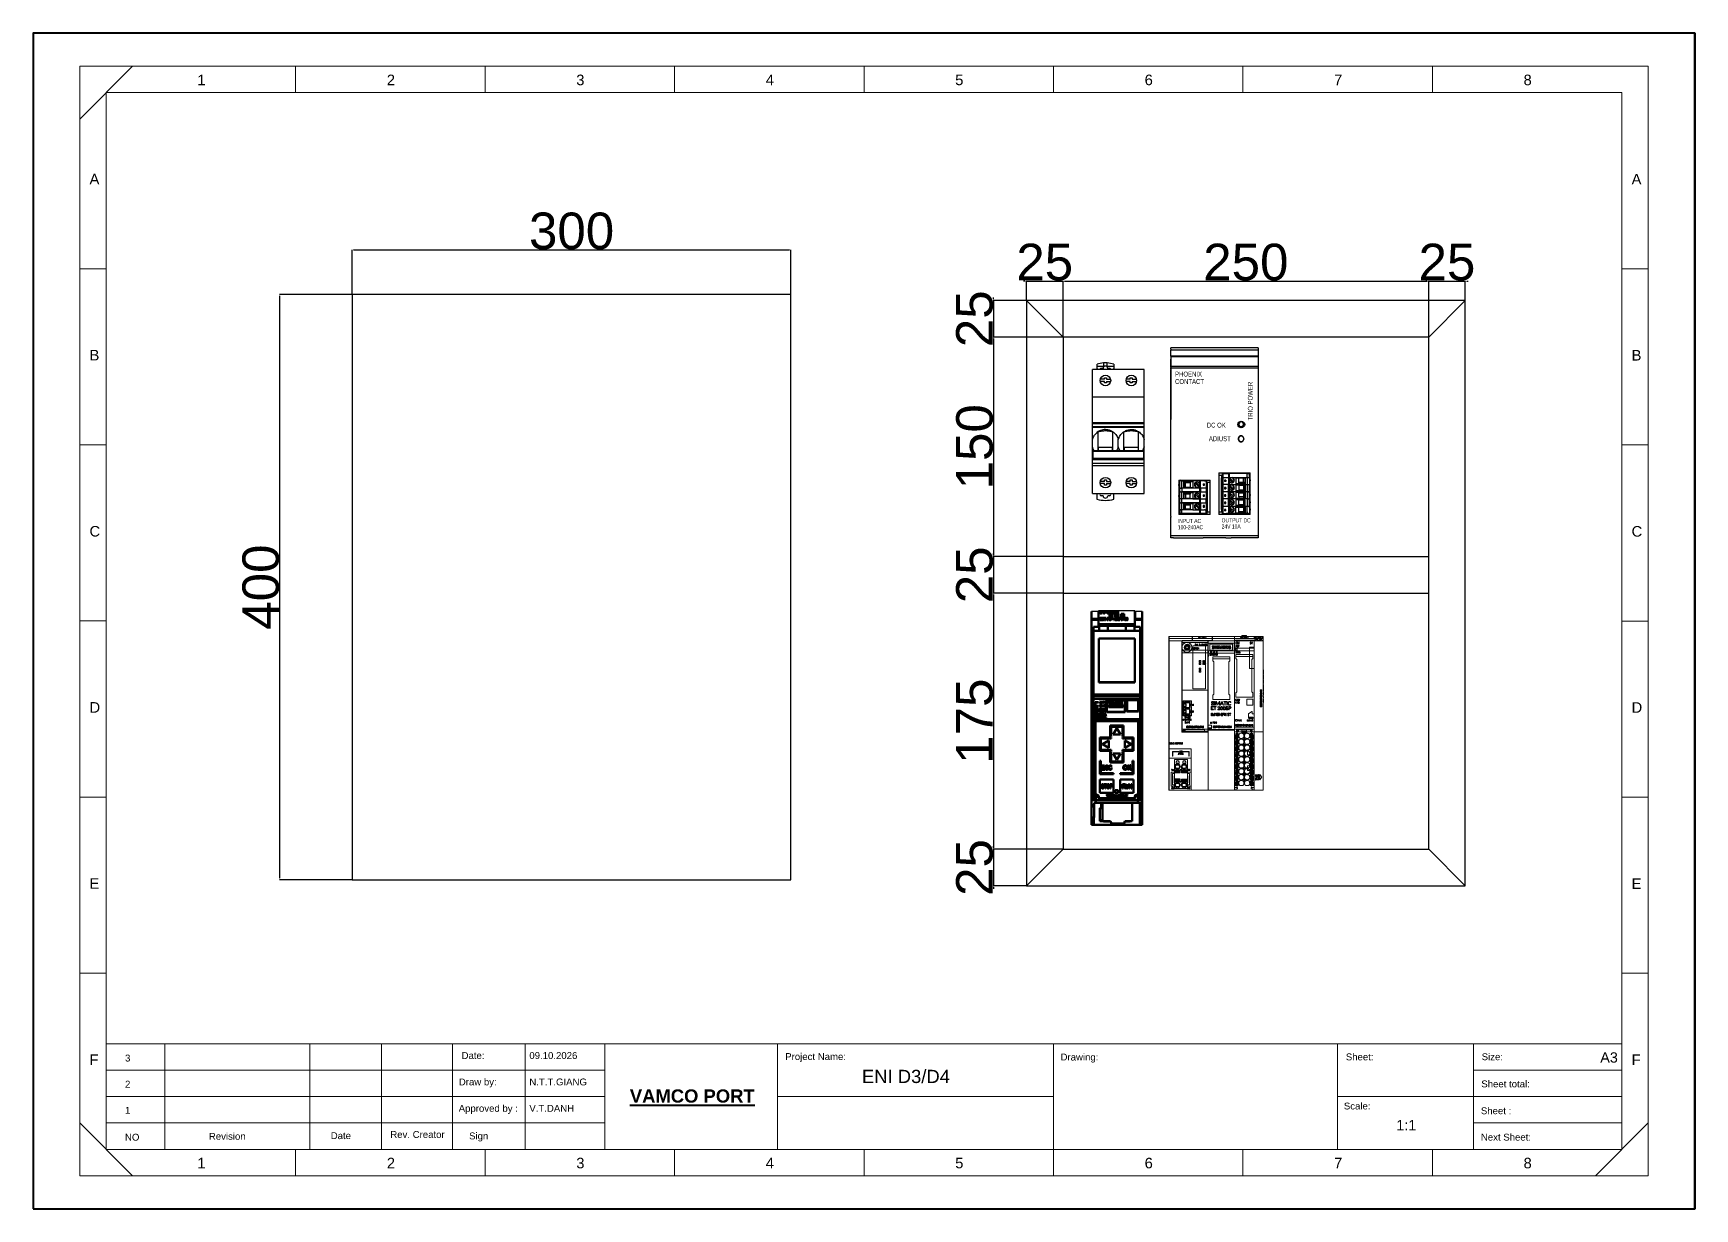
# Model space of a CAD drawing. Header units: millimetres. Extents: x 6750 to 121550, y -28210 to 66060.
# Drawn here: x 15272 to 16408, y 15806 to 16609 of the extents above; entities that cross this region are included whole.
import ezdxf

# ---------------------------------------------------------------- set-up
doc = ezdxf.new("R2010")
doc.units = ezdxf.units.MM
doc.linetypes.add('atContinuous2', pattern=[0])
for name, color, linetype in [('1', 7, 'Continuous'), ('106', 7, 'Continuous'), ('Z_entity', 7, 'Continuous'), ('Z_text', 7, 'Continuous')]:
    doc.layers.add(name, color=color, linetype=linetype)
doc.layers.add('DN.1. NET LIEN MANH', color=7, linetype='Continuous', lineweight=40)
doc.styles.get("Standard").update_dxf_attribs({"font": 'arial.ttf'})
doc.styles.add('style1', font='times.ttf', dxfattribs={"height": 50})
doc.dimstyles.new('Dim-1', dxfattribs={"dimtxt": 50, "dimasz": 1, "dimexe": 0.2, "dimexo": 0.625, "dimtad": 1, "dimdec": 0, "dimtxsty": 'style1', "dimcen": 2.5, "dimclrd": 256, "dimazin": 3, "dimtfac": 1, "dimtdec": 0, "dimtix": 1, "dimtmove": 2, "dimatfit": 2, "dimarcsym": 0})

msp = doc.modelspace()

# ---------------------------------------------------------------- blocks, each defined once
blk = doc.blocks.new('asdklnakdad')
for p, q in [((16292.99, 3398.33), (16292.99, 3101.33)), ((16712.99, 3398.33), (16292.99, 3398.33)), ((16712.99, 3398.33), (16712.99, 3101.33)), ((16712.99, 3398.33), (16712.99, 3101.33))]:
    blk.add_line(p, q)
at = {"lineweight": 5}
for p, q in [((16318.1, 3389.99), (16304.75, 3376.64)), ((16359.32, 3383.32), (16359.32, 3389.99)), ((16407.21, 3383.32), (16407.21, 3389.99)), ((16455.1, 3383.32), (16455.1, 3389.99)), ((16502.99, 3383.32), (16502.99, 3389.99)), ((16550.88, 3383.32), (16550.88, 3389.99)), ((16598.77, 3383.32), (16598.77, 3389.99)), ((16646.66, 3383.32), (16646.66, 3389.99)), ((16311.43, 3338.82), (16304.75, 3338.82)), ((16701.22, 3338.8), (16694.55, 3338.8)), ((16311.43, 3294.32), (16304.75, 3294.32)), ((16701.22, 3294.3), (16694.55, 3294.3)), ((16311.43, 3249.83), (16304.75, 3249.83)), ((16701.22, 3249.8), (16694.55, 3249.8)), ((16311.43, 3205.33), (16304.75, 3205.33)), ((16701.22, 3205.3), (16694.55, 3205.3)), ((16311.43, 3160.83), (16304.75, 3160.83)), ((16701.22, 3160.81), (16694.55, 3160.81)), ((16311.43, 3143.03), (16694.55, 3143.03)), ((16326.22, 3116.33), (16326.22, 3143.03)), ((16362.92, 3116.33), (16362.92, 3143.03)), ((16381.03, 3116.33), (16381.03, 3143.03)), ((16398.97, 3116.33), (16398.97, 3143.03)), ((16417.32, 3116.33), (16417.32, 3143.03)), ((16437.51, 3116.33), (16437.51, 3143.03)), ((16481.15, 3116.33), (16481.15, 3143.03)), ((16550.88, 3116.33), (16550.88, 3143.03)), ((16622.71, 3116.33), (16622.71, 3143.03)), ((16657.02, 3116.33), (16657.02, 3143.03)), ((16311.43, 3136.36), (16437.51, 3136.36)), ((16657.02, 3136.36), (16694.55, 3136.36)), ((16311.43, 3129.68), (16437.51, 3129.68)), ((16481.15, 3129.68), (16550.88, 3129.68)), ((16622.71, 3129.68), (16694.55, 3129.68)), ((16304.75, 3123.01), (16318.1, 3109.66)), ((16311.43, 3123.01), (16437.51, 3123.01)), ((16657.02, 3123.01), (16694.55, 3123.01)), ((16701.22, 3123.01), (16687.88, 3109.66)), ((16304.75, 3109.66), (16304.75, 3116.33)), ((16311.43, 3116.33), (16694.55, 3116.33)), ((16359.32, 3116.33), (16359.32, 3109.66)), ((16359.32, 3109.66), (16359.32, 3116.33)), ((16407.21, 3116.33), (16407.21, 3109.66)), ((16407.21, 3109.66), (16407.21, 3116.33)), ((16455.1, 3116.33), (16455.1, 3109.66)), ((16455.1, 3109.66), (16455.1, 3116.33)), ((16502.99, 3116.33), (16502.99, 3109.66)), ((16502.99, 3109.66), (16502.99, 3116.33)), ((16550.88, 3116.33), (16550.88, 3109.66)), ((16550.88, 3109.66), (16550.88, 3116.33)), ((16598.77, 3116.33), (16598.77, 3109.66)), ((16598.77, 3109.66), (16598.77, 3116.33)), ((16598.77, 3116.33), (16646.66, 3116.33)), ((16646.66, 3116.33), (16646.66, 3109.66)), ((16646.66, 3109.66), (16646.66, 3116.33)), ((16292.99, 3101.33), (16712.99, 3101.33))]:
    blk.add_line(p, q, dxfattribs=at)
for points in [[(16304.75, 3109.66), (16304.75, 3389.99), (16701.22, 3389.99), (16701.22, 3109.66), (16304.75, 3109.66)], [(16311.43, 3116.33), (16311.43, 3383.32), (16694.55, 3383.32), (16694.55, 3116.33)], [(16481.15, 3143.03), (16437.51, 3143.03), (16437.51, 3116.33), (16481.15, 3116.33)]]:
    blk.add_lwpolyline(points, close=True, dxfattribs=at)
at = {"layer": 'DN.1. NET LIEN MANH'}
blk.add_lwpolyline([(16292.99, 3101.33), (16712.99, 3101.33), (16712.99, 3398.33), (16292.99, 3398.33)], close=True, dxfattribs=at)
at = {"lineweight": 5, "attachment_point": 1}
for s, insert, char_height, width in [('{\\fArial|b0|i0|c0|p34;1}', (16334.48, 3387.87), 2.6698, 8.4244), ('{\\fArial|b0|i0|c0|p34;2}', (16382.37, 3387.87), 2.6698, 8.4244), ('{\\fArial|b0|i0|c0|p34;3}', (16430.26, 3387.87), 2.6698, 8.4244), ('{\\fArial|b0|i0|c0|p34;4}', (16478.15, 3387.87), 2.6698, 8.4244), ('{\\fArial|b0|i0|c0|p34;5}', (16526.04, 3387.87), 2.6698, 8.4244), ('{\\fArial|b0|i0|c0|p34;6}', (16573.93, 3387.87), 2.6698, 8.4244), ('{\\fArial|b0|i0|c0|p34;7}', (16621.82, 3387.87), 2.6698, 8.4244), ('{\\fArial|b0|i0|c0|p34;8}', (16669.71, 3387.87), 2.6698, 8.4244), ('{\\fArial|b0|i0|c0|p34;A}', (16307.22, 3362.83), 2.6698, 8.4244), ('{\\fArial|b0|i0|c0|p34;A}', (16697.02, 3362.8), 2.6698, 8.4244), ('{\\fArial|b0|i0|c0|p34;B}', (16307.22, 3318.33), 2.6698, 8.4244), ('{\\fArial|b0|i0|c0|p34;B}', (16697.02, 3318.3), 2.6698, 8.4244), ('{\\fArial|b0|i0|c0|p34;C}', (16307.22, 3273.83), 2.6698, 8.4244), ('{\\fArial|b0|i0|c0|p34;C}', (16697.02, 3273.81), 2.6698, 8.4244), ('{\\fArial|b0|i0|c0|p34;D}', (16307.22, 3229.33), 2.6698, 8.4244), ('{\\fArial|b0|i0|c0|p34;D}', (16697.02, 3229.31), 2.6698, 8.4244), ('{\\fArial|b0|i0|c0|p34;E}', (16307.22, 3184.84), 2.6698, 8.4244), ('{\\fArial|b0|i0|c0|p34;E}', (16697.02, 3184.81), 2.6698, 8.4244), ('{\\fArial|b0|i0|c0|p34;F}', (16307.22, 3140.34), 2.6698, 8.4244), ('3', (16316.19, 3140.27), 1.74, 27.6235), ('Date:', (16401.27, 3140.91), 1.735, 9.134), ('09.10.2026', (16418.4, 3140.91), 1.735, 27.6235), ('Project Name:', (16483.08, 3140.64), 1.7354, 28.7909), ('Drawing:', (16552.67, 3140.52), 1.735, 28.7909), ('Sheet:', (16624.79, 3140.56), 1.735, 28.7909), ('Size:', (16659.13, 3140.6), 1.735, 8.4244), ('{\\fArial|b0|i0|c0|p34;F}', (16697.02, 3140.31), 2.6698, 8.4244), ('2', (16316.19, 3133.67), 1.74, 27.6235), ('Draw by:', (16400.58, 3134.23), 1.735, 27.6235), ('N.T.T.GIANG', (16418.4, 3134.23), 1.7354, 27.6235), ('Sheet total:', (16659.03, 3133.73), 1.7354, 12.8616), ('1', (16316.19, 3127.07), 1.74, 27.6235), ('Approved by :', (16400.54, 3127.56), 1.7354, 27.6235), ('V.T.DANH', (16418.4, 3127.56), 1.735, 27.6235), ('Scale:', (16624.29, 3128.15), 1.735, 28.7909), ('Sheet :', (16658.93, 3126.95), 1.735, 8.4244), ('Date', (16368.19, 3120.66), 1.735, 27.6235), ('{\\fArial|b0|i0|c0|p34;Rev. Creator}', (16383.25, 3120.96), 1.7354, 29.9885), ('Sign', (16403.17, 3120.59), 1.735, 27.6235), ('NO', (16316.19, 3120.27), 1.735, 27.6235), ('Revision', (16337.39, 3120.5), 1.735, 27.6235), ('Next Sheet:', (16658.93, 3120.28), 1.7354, 16.6527), ('{\\fArial|b0|i0|c0|p34;1}', (16334.48, 3114.21), 2.6698, 8.4244), ('{\\fArial|b0|i0|c0|p34;2}', (16382.37, 3114.21), 2.6698, 8.4244), ('{\\fArial|b0|i0|c0|p34;3}', (16430.26, 3114.21), 2.6698, 8.4244), ('{\\fArial|b0|i0|c0|p34;4}', (16478.15, 3114.21), 2.6698, 8.4244), ('{\\fArial|b0|i0|c0|p34;5}', (16526.04, 3114.21), 2.6698, 8.4244), ('{\\fArial|b0|i0|c0|p34;6}', (16573.93, 3114.21), 2.6698, 8.4244), ('{\\fArial|b0|i0|c0|p34;7}', (16621.82, 3114.21), 2.6698, 8.4244), ('{\\fArial|b0|i0|c0|p34;8}', (16669.71, 3114.21), 2.6698, 8.4244)]:
    blk.add_mtext(s, dxfattribs=dict(at, insert=insert, char_height=char_height, width=width))
at = {"layer": 'DN.1. NET LIEN MANH', "attachment_point": 1}
for s, insert, char_height, width in [('A3', (16689.1, 3140.86), 2.6, 5.5322), ('ENI D3/D4', (16502.47, 3136.43), 3.333, 61.0927), ('{\\fArial|b1|i0|c0|p34;\\LVAMCO PORT}', (16443.8, 3131.48), 3.3333, 31.9027), ('1:1', (16637.53, 3123.75), 2.6, 5.5322)]:
    blk.add_mtext(s, dxfattribs=dict(at, insert=insert, char_height=char_height, width=width))
blk = doc.blocks.new('1')
at = {"layer": '1', "color": 7, "linetype": 'Continuous', "lineweight": 13}
for p, q in [((40279.8, 18149.9), (40264.8, 18149.9)), ((40264.8, 18148.5), (40264.8, 18149.9)), ((40264.8, 18146.8), (40264.8, 18148.5)), ((40279.8, 18148.5), (40264.8, 18148.5)), ((40264.8, 18146.8), (40279.8, 18146.8)), ((40264.8, 18146.8), (40264.8, 18143.2)), ((40264.8, 18140), (40264.8, 18143.2)), ((40269.5, 18148.7), (40269.5, 18149.2)), ((40269.7, 18148.7), (40269.5, 18148.7)), ((40269.7, 18149.1), (40269.7, 18149)), ((40269.7, 18149), (40269.7, 18148.9)), ((40269.7, 18148.9), (40269.7, 18148.7)), ((40270.4, 18148.9), (40270.4, 18149.1)), ((40271, 18149.2), (40271.2, 18149.2)), ((40271, 18149), (40271, 18149.1)), ((40271.2, 18149), (40271, 18149)), ((40271, 18148.9), (40271, 18148.9)), ((40271.2, 18149.2), (40271.2, 18149)), ((40272, 18149.2), (40272, 18149)), ((40272, 18149.2), (40272.2, 18149.2)), ((40272.2, 18149), (40272, 18149)), ((40272, 18148.7), (40272, 18148.9)), ((40272.2, 18149), (40272.2, 18148.9)), ((40272.5, 18148.9), (40272.8, 18148.9)), ((40272.8, 18148.8), (40272.8, 18148.7)), ((40272.9, 18149.1), (40272.9, 18149)), ((40273.7, 18149.1), (40273.5, 18149.1)), ((40273.5, 18149.1), (40273.5, 18149.1)), ((40273.5, 18148.7), (40273.5, 18148.8)), ((40274.1, 18149.2), (40274.4, 18149.2)), ((40274.1, 18148.7), (40274.1, 18149.2)), ((40274.4, 18149), (40274.1, 18149)), ((40274.4, 18148.7), (40274.1, 18148.7)), ((40274.4, 18149.2), (40274.4, 18149)), ((40274.4, 18149), (40274.4, 18148.9)), ((40274.4, 18149), (40275.1, 18149)), ((40275.1, 18148.9), (40274.4, 18148.9)), ((40274.4, 18148.9), (40274.4, 18148.7)), ((40275.1, 18149.2), (40275.3, 18149.2)), ((40275.1, 18149), (40275.1, 18149.2)), ((40275.1, 18149), (40275.1, 18148.9)), ((40275.3, 18149), (40275.1, 18149)), ((40275.1, 18148.7), (40275.1, 18148.9)), ((40275.3, 18148.7), (40275.1, 18148.7)), ((40275.3, 18149.2), (40275.3, 18148.7)), ((40279.8, 18148.5), (40279.8, 18149.9)), ((40279.8, 18146.8), (40279.8, 18148.5)), ((40279.8, 18146.8), (40279.8, 18143.2)), ((40279.8, 18140), (40279.8, 18143.2)), ((40264.8, 18140), (40264.8, 18122.8)), ((40279.8, 18140), (40279.8, 18122.8)), ((40264.8, 18122.8), (40264.8, 18122.2)), ((40264.8, 18122.2), (40264.8, 18110.7)), ((40279.8, 18122.8), (40279.8, 18122.2)), ((40279.8, 18122.2), (40279.8, 18110.7)), ((40264.8, 18110.7), (40264.8, 18110.2)), ((40264.8, 18110.2), (40264.8, 18110.1)), ((40264.8, 18110.1), (40264.8, 18077.3)), ((40279.8, 18110.7), (40279.8, 18110.2)), ((40279.8, 18110.2), (40279.8, 18110.1)), ((40279.8, 18110.1), (40279.8, 18077.3)), ((40266.6, 18078.8), (40266.4, 18078.8)), ((40266.4, 18078.8), (40266.4, 18077.3)), ((40266.6, 18078.8), (40267.6, 18078.8)), ((40277, 18078.8), (40267.6, 18078.8)), ((40278, 18078.8), (40277, 18078.8)), ((40278.2, 18078.8), (40278, 18078.8)), ((40278.2, 18078.8), (40278.2, 18077.3)), ((40264.8, 18077.3), (40266.6, 18077.3)), ((40264.8, 18077.3), (40264.8, 18035)), ((40265, 18072.1), (40265, 18072)), ((40266, 18072.1), (40265, 18072.1)), ((40265, 18072), (40266, 18072)), ((40265, 18067.6), (40265, 18067.5)), ((40266, 18067.6), (40265, 18067.6)), ((40265, 18067.5), (40266, 18067.5)), ((40265.3, 18073.1), (40265.2, 18073.1)), ((40265.2, 18068.7), (40265.2, 18068.7)), ((40265.2, 18067.9), (40265.2, 18067.9)), ((40265.3, 18068.2), (40265.3, 18068.3)), ((40265.4, 18073.3), (40265.5, 18073.3)), ((40265.4, 18072.2), (40265.4, 18073.2)), ((40265.5, 18072.2), (40265.4, 18072.2)), ((40265.5, 18073.3), (40265.5, 18072.2)), ((40265.8, 18076.1), (40265.8, 18074.8)), ((40266.4, 18076.1), (40265.8, 18076.1)), ((40265.8, 18073.7), (40265.8, 18072.4)), ((40265.8, 18072.4), (40266.4, 18072.4)), ((40265.8, 18071.6), (40265.8, 18070.3)), ((40266.4, 18071.6), (40265.8, 18071.6)), ((40265.8, 18069.2), (40265.8, 18067.9)), ((40265.8, 18067.9), (40266.4, 18067.9)), ((40265.8, 18067.1), (40265.8, 18065.8)), ((40266.4, 18067.1), (40265.8, 18067.1)), ((40265.9, 18076), (40265.9, 18074.8)), ((40265.9, 18076), (40265.9, 18074.8)), ((40265.9, 18076), (40265.9, 18074.8)), ((40265.9, 18076), (40266.1, 18076)), ((40265.9, 18074.8), (40265.9, 18074.8)), ((40265.9, 18073.7), (40265.9, 18073.7)), ((40265.9, 18073.7), (40265.9, 18073.7)), ((40265.9, 18073.7), (40265.9, 18072.5)), ((40265.9, 18073.7), (40265.9, 18072.5)), ((40265.9, 18073.7), (40265.9, 18072.5)), ((40265.9, 18072.5), (40266.1, 18072.5)), ((40265.9, 18071.5), (40266.1, 18071.5)), ((40265.9, 18071.5), (40265.9, 18070.3)), ((40265.9, 18071.5), (40265.9, 18070.3)), ((40265.9, 18071.5), (40265.9, 18070.3)), ((40265.9, 18070.3), (40265.9, 18070.3)), ((40265.9, 18069.2), (40265.9, 18069.2)), ((40265.9, 18069.2), (40265.9, 18069.2)), ((40265.9, 18069.2), (40265.9, 18068)), ((40265.9, 18069.2), (40265.9, 18068)), ((40265.9, 18069.2), (40265.9, 18068)), ((40265.9, 18068), (40266.1, 18068)), ((40265.9, 18067), (40266.1, 18067)), ((40265.9, 18067), (40265.9, 18065.8)), ((40265.9, 18067), (40265.9, 18065.8)), ((40265.9, 18067), (40265.9, 18065.8)), ((40266, 18072), (40266, 18072.1)), ((40266, 18067.5), (40266, 18067.6)), ((40266.2, 18076), (40266.1, 18076)), ((40266.2, 18072.5), (40266.1, 18072.5)), ((40266.2, 18071.5), (40266.1, 18071.5)), ((40266.2, 18068), (40266.1, 18068)), ((40266.2, 18067), (40266.1, 18067)), ((40266.3, 18076), (40266.2, 18076)), ((40266.2, 18073.8), (40266.2, 18074.7)), ((40266.3, 18072.5), (40266.2, 18072.5)), ((40266.3, 18071.5), (40266.2, 18071.5)), ((40266.2, 18069.3), (40266.2, 18070.2)), ((40266.3, 18068), (40266.2, 18068)), ((40266.3, 18067), (40266.2, 18067)), ((40266.4, 18076.1), (40266.4, 18076.5)), ((40266.4, 18076.5), (40267.1, 18076.5)), ((40267.1, 18076.1), (40266.4, 18076.1)), ((40266.4, 18071.6), (40266.4, 18072.4)), ((40266.4, 18072.4), (40267.1, 18072.4)), ((40267.1, 18071.6), (40266.4, 18071.6)), ((40266.4, 18067.1), (40266.4, 18067.9)), ((40266.4, 18067.9), (40267.1, 18067.9)), ((40267.1, 18067.1), (40266.4, 18067.1)), ((40266.6, 18077.3), (40266.6, 18077.3)), ((40266.6, 18077.3), (40267.6, 18077.3)), ((40267.1, 18076.5), (40267.1, 18076.1)), ((40267.7, 18076.1), (40267.1, 18076.1)), ((40267.1, 18072.4), (40267.7, 18072.4)), ((40267.1, 18072.4), (40267.1, 18071.6)), ((40267.7, 18071.6), (40267.1, 18071.6)), ((40267.1, 18067.9), (40267.7, 18067.9)), ((40267.1, 18067.9), (40267.1, 18067.1)), ((40267.7, 18067.1), (40267.1, 18067.1)), ((40267.4, 18076), (40267.2, 18076)), ((40267.4, 18072.5), (40267.2, 18072.5)), ((40267.4, 18071.5), (40267.2, 18071.5)), ((40267.4, 18068), (40267.2, 18068)), ((40267.4, 18067), (40267.2, 18067)), ((40267.4, 18076), (40267.4, 18076)), ((40267.6, 18076), (40267.4, 18076)), ((40267.4, 18072.5), (40267.4, 18072.5)), ((40267.6, 18072.5), (40267.4, 18072.5)), ((40267.6, 18071.5), (40267.4, 18071.5)), ((40267.4, 18071.5), (40267.4, 18071.5)), ((40267.6, 18068), (40267.4, 18068)), ((40267.4, 18068), (40267.4, 18068)), ((40267.6, 18067), (40267.4, 18067)), ((40267.4, 18067), (40267.4, 18067)), ((40277, 18077.3), (40267.6, 18077.3)), ((40267.6, 18076), (40267.6, 18072.5)), ((40267.6, 18071.5), (40267.6, 18068)), ((40267.6, 18067), (40267.6, 18063.5)), ((40267.7, 18072.4), (40267.7, 18076.1)), ((40267.7, 18067.9), (40267.7, 18071.6)), ((40267.7, 18063.4), (40267.7, 18067.1)), ((40276.9, 18072.4), (40276.9, 18076.1)), ((40276.9, 18076.1), (40277.5, 18076.1)), ((40277.5, 18072.4), (40276.9, 18072.4)), ((40276.9, 18067.9), (40276.9, 18071.6)), ((40276.9, 18071.6), (40277.5, 18071.6)), ((40277.5, 18067.9), (40276.9, 18067.9)), ((40276.9, 18063.4), (40276.9, 18067.1)), ((40276.9, 18067.1), (40277.5, 18067.1)), ((40278, 18077.3), (40277, 18077.3)), ((40277, 18076), (40277, 18072.5)), ((40277, 18076), (40277.2, 18076)), ((40277, 18072.5), (40277.2, 18072.5)), ((40277, 18071.5), (40277, 18068)), ((40277, 18071.5), (40277.2, 18071.5)), ((40277, 18068), (40277.2, 18068)), ((40277, 18067), (40277.2, 18067)), ((40277, 18067), (40277, 18063.5)), ((40277.2, 18076), (40277.3, 18076)), ((40277.2, 18072.5), (40277.3, 18072.5)), ((40277.2, 18071.5), (40277.3, 18071.5)), ((40277.2, 18068), (40277.3, 18068)), ((40277.2, 18067), (40277.3, 18067)), ((40277.3, 18076), (40277.4, 18076)), ((40277.3, 18072.5), (40277.4, 18072.5)), ((40277.3, 18071.5), (40277.4, 18071.5)), ((40277.3, 18068), (40277.4, 18068)), ((40277.3, 18067), (40277.4, 18067)), ((40277.5, 18076.1), (40277.5, 18076.5)), ((40277.5, 18076.5), (40278.2, 18076.5)), ((40277.5, 18076.1), (40278.2, 18076.1)), ((40277.5, 18071.6), (40277.5, 18072.4)), ((40278.2, 18072.4), (40277.5, 18072.4)), ((40277.5, 18071.6), (40278.2, 18071.6)), ((40277.5, 18067.1), (40277.5, 18067.9)), ((40278.2, 18067.9), (40277.5, 18067.9)), ((40277.5, 18067.1), (40278.2, 18067.1)), ((40278, 18077.3), (40278, 18077.3)), ((40278, 18077.3), (40279.8, 18077.3)), ((40278.2, 18076.5), (40278.2, 18076.1)), ((40278.2, 18076.1), (40278.8, 18076.1)), ((40278.8, 18072.4), (40278.2, 18072.4)), ((40278.2, 18072.4), (40278.2, 18071.6)), ((40278.2, 18071.6), (40278.8, 18071.6)), ((40278.8, 18067.9), (40278.2, 18067.9)), ((40278.2, 18067.9), (40278.2, 18067.1)), ((40278.2, 18067.1), (40278.8, 18067.1)), ((40278.3, 18076), (40278.5, 18076)), ((40278.3, 18072.5), (40278.5, 18072.5)), ((40278.3, 18071.5), (40278.5, 18071.5)), ((40278.3, 18068), (40278.5, 18068)), ((40278.3, 18067), (40278.5, 18067)), ((40278.5, 18076), (40278.5, 18076)), ((40278.7, 18076), (40278.5, 18076)), ((40278.5, 18074.7), (40278.5, 18073.8)), ((40278.5, 18072.5), (40278.5, 18072.5)), ((40278.7, 18072.5), (40278.5, 18072.5)), ((40278.5, 18071.5), (40278.5, 18071.5)), ((40278.7, 18071.5), (40278.5, 18071.5)), ((40278.5, 18070.2), (40278.5, 18069.3)), ((40278.5, 18068), (40278.5, 18068)), ((40278.7, 18068), (40278.5, 18068)), ((40278.7, 18067), (40278.5, 18067)), ((40278.5, 18067), (40278.5, 18067)), ((40278.7, 18074.8), (40278.7, 18076)), ((40278.7, 18074.8), (40278.7, 18076)), ((40278.7, 18076), (40278.7, 18074.8)), ((40278.7, 18074.8), (40278.7, 18074.8)), ((40278.7, 18074.8), (40278.7, 18074.8)), ((40278.7, 18072.5), (40278.7, 18073.7)), ((40278.7, 18072.5), (40278.7, 18073.7)), ((40278.7, 18073.7), (40278.7, 18072.5)), ((40278.7, 18073.7), (40278.7, 18073.7)), ((40279.7, 18072.1), (40278.7, 18072.1)), ((40278.7, 18072.1), (40278.7, 18072)), ((40278.7, 18072), (40279.7, 18072)), ((40278.7, 18070.3), (40278.7, 18071.5)), ((40278.7, 18070.3), (40278.7, 18071.5)), ((40278.7, 18071.5), (40278.7, 18070.3)), ((40278.7, 18070.3), (40278.7, 18070.3)), ((40278.7, 18070.3), (40278.7, 18070.3)), ((40278.7, 18069.2), (40278.7, 18069.2)), ((40278.7, 18068), (40278.7, 18069.2)), ((40278.7, 18068), (40278.7, 18069.2)), ((40278.7, 18069.2), (40278.7, 18068)), ((40278.7, 18067.6), (40278.7, 18067.5)), ((40279.7, 18067.6), (40278.7, 18067.6)), ((40278.7, 18067.5), (40279.7, 18067.5)), ((40278.7, 18065.8), (40278.7, 18067)), ((40278.7, 18065.8), (40278.7, 18067)), ((40278.7, 18067), (40278.7, 18065.8)), ((40278.8, 18076.1), (40278.8, 18074.8)), ((40278.8, 18073.7), (40278.8, 18072.4)), ((40278.8, 18071.6), (40278.8, 18070.3)), ((40278.8, 18069.2), (40278.8, 18067.9)), ((40278.8, 18067.1), (40278.8, 18065.8)), ((40279.2, 18073.2), (40279.1, 18073.2)), ((40279.1, 18072.2), (40279.1, 18072.4)), ((40279.6, 18072.2), (40279.1, 18072.2)), ((40279.3, 18068.8), (40279.1, 18068.1)), ((40279.1, 18068.1), (40279.1, 18068)), ((40279.1, 18068), (40279.4, 18068)), ((40279.2, 18072.3), (40279.6, 18072.3)), ((40279.2, 18072.3), (40279.2, 18072.3)), ((40279.2, 18068.1), (40279.4, 18068.7)), ((40279.2, 18068.1), (40279.2, 18068.1)), ((40279.4, 18068.1), (40279.2, 18068.1)), ((40279.5, 18068.8), (40279.3, 18068.8)), ((40279.4, 18068.7), (40279.4, 18068.7)), ((40279.4, 18068.7), (40279.4, 18068.1)), ((40279.4, 18068), (40279.4, 18067.7)), ((40279.4, 18067.7), (40279.5, 18067.7)), ((40279.5, 18068.1), (40279.5, 18068.8)), ((40279.6, 18068.1), (40279.5, 18068.1)), ((40279.5, 18068), (40279.6, 18068)), ((40279.5, 18067.7), (40279.5, 18068)), ((40279.6, 18072.3), (40279.6, 18072.2)), ((40279.6, 18068), (40279.6, 18068.1)), ((40279.7, 18072), (40279.7, 18072.1)), ((40279.7, 18067.5), (40279.7, 18067.6)), ((40279.8, 18077.3), (40279.8, 18035)), ((40279.9, 18073.2), (40279.8, 18073.2)), ((40279.9, 18073), (40279.8, 18073)), ((40279.8, 18070.3), (40279.9, 18070.3)), ((40279.9, 18069.7), (40279.8, 18069.7)), ((40279.9, 18068.9), (40279.8, 18068.9)), ((40279.9, 18067.6), (40279.8, 18067.6)), ((40279.9, 18066.3), (40279.8, 18066.3)), ((40279.9, 18068.9), (40279.9, 18069.7)), ((40279.9, 18067.6), (40279.9, 18068.9)), ((40279.9, 18066.3), (40279.9, 18067.6)), ((40280, 18066.7), (40279.9, 18066.7)), ((40265, 18063.1), (40265, 18063)), ((40266, 18063.1), (40265, 18063.1)), ((40265, 18063), (40266, 18063)), ((40266, 18058.6), (40265, 18058.6)), ((40265, 18058.6), (40265, 18058.5)), ((40265, 18058.5), (40266, 18058.5)), ((40265, 18054.1), (40265, 18054)), ((40266, 18054.1), (40265, 18054.1)), ((40265, 18054), (40266, 18054)), ((40265.2, 18064.3), (40265.5, 18064.3)), ((40265.2, 18063.7), (40265.2, 18064.3)), ((40265.5, 18064.2), (40265.2, 18064.2)), ((40265.2, 18064.2), (40265.2, 18063.9)), ((40265.3, 18063.7), (40265.2, 18063.7)), ((40265.2, 18063.3), (40265.2, 18063.4)), ((40265.6, 18059.8), (40265.2, 18059.8)), ((40265.2, 18059.8), (40265.2, 18059.7)), ((40265.2, 18059.7), (40265.5, 18059.7)), ((40265.2, 18054.3), (40265.2, 18054.4)), ((40265.3, 18058.7), (40265.6, 18059.7)), ((40265.4, 18059.2), (40265.3, 18058.7)), ((40265.3, 18058.7), (40265.3, 18058.7)), ((40265.5, 18064.3), (40265.5, 18064.2)), ((40265.5, 18059.7), (40265.5, 18059.7)), ((40265.6, 18059.7), (40265.6, 18059.8)), ((40265.8, 18064.7), (40265.8, 18063.4)), ((40265.8, 18063.4), (40266.4, 18063.4)), ((40265.8, 18062.6), (40265.8, 18061.3)), ((40266.4, 18062.6), (40265.8, 18062.6)), ((40265.8, 18060.2), (40265.8, 18058.9)), ((40265.8, 18058.9), (40266.4, 18058.9)), ((40265.8, 18058.1), (40265.8, 18056.8)), ((40266.4, 18058.1), (40265.8, 18058.1)), ((40265.8, 18055.7), (40265.8, 18054.4)), ((40265.8, 18054.4), (40266.4, 18054.4)), ((40265.8, 18053.6), (40265.8, 18052.3)), ((40266.4, 18053.6), (40265.8, 18053.6)), ((40265.9, 18065.8), (40265.9, 18065.8)), ((40265.9, 18064.7), (40265.9, 18064.7)), ((40265.9, 18064.7), (40265.9, 18064.7)), ((40265.9, 18064.7), (40265.9, 18063.5)), ((40265.9, 18064.7), (40265.9, 18063.5)), ((40265.9, 18064.7), (40265.9, 18063.5)), ((40265.9, 18063.5), (40266.1, 18063.5)), ((40265.9, 18062.5), (40266.1, 18062.5)), ((40265.9, 18062.5), (40265.9, 18061.3)), ((40265.9, 18062.5), (40265.9, 18061.3)), ((40265.9, 18062.5), (40265.9, 18061.3)), ((40265.9, 18061.3), (40265.9, 18061.3)), ((40265.9, 18060.2), (40265.9, 18060.2)), ((40265.9, 18060.2), (40265.9, 18060.2)), ((40265.9, 18060.2), (40265.9, 18059)), ((40265.9, 18060.2), (40265.9, 18059)), ((40265.9, 18060.2), (40265.9, 18059)), ((40265.9, 18059), (40266.1, 18059)), ((40265.9, 18058), (40265.9, 18056.8)), ((40265.9, 18058), (40265.9, 18056.8)), ((40265.9, 18058), (40265.9, 18056.8)), ((40265.9, 18058), (40266.1, 18058)), ((40265.9, 18056.8), (40265.9, 18056.8)), ((40265.9, 18055.7), (40265.9, 18055.7)), ((40265.9, 18055.7), (40265.9, 18055.7)), ((40265.9, 18055.7), (40265.9, 18054.5)), ((40265.9, 18055.7), (40265.9, 18054.5)), ((40265.9, 18055.7), (40265.9, 18054.5)), ((40265.9, 18054.5), (40266.1, 18054.5)), ((40265.9, 18053.5), (40265.9, 18052.3)), ((40265.9, 18053.5), (40265.9, 18052.3)), ((40265.9, 18053.5), (40265.9, 18052.3)), ((40265.9, 18053.5), (40266.1, 18053.5)), ((40266, 18063), (40266, 18063.1)), ((40266, 18058.5), (40266, 18058.6)), ((40266, 18054), (40266, 18054.1)), ((40266.2, 18063.5), (40266.1, 18063.5)), ((40266.2, 18062.5), (40266.1, 18062.5)), ((40266.2, 18059), (40266.1, 18059)), ((40266.2, 18058), (40266.1, 18058)), ((40266.2, 18054.5), (40266.1, 18054.5)), ((40266.2, 18053.5), (40266.1, 18053.5)), ((40266.2, 18064.8), (40266.2, 18065.7)), ((40266.3, 18063.5), (40266.2, 18063.5)), ((40266.3, 18062.5), (40266.2, 18062.5)), ((40266.2, 18060.3), (40266.2, 18061.2)), ((40266.3, 18059), (40266.2, 18059)), ((40266.3, 18058), (40266.2, 18058)), ((40266.2, 18055.8), (40266.2, 18056.7)), ((40266.3, 18054.5), (40266.2, 18054.5)), ((40266.3, 18053.5), (40266.2, 18053.5)), ((40266.4, 18062.6), (40266.4, 18063.4)), ((40266.4, 18063.4), (40267.1, 18063.4)), ((40267.1, 18062.6), (40266.4, 18062.6)), ((40266.4, 18058.1), (40266.4, 18058.9)), ((40266.4, 18058.9), (40267.1, 18058.9)), ((40267.1, 18058.1), (40266.4, 18058.1)), ((40266.4, 18053.6), (40266.4, 18054.4)), ((40266.4, 18054.4), (40267.1, 18054.4)), ((40267.1, 18053.6), (40266.4, 18053.6)), ((40267.1, 18063.4), (40267.7, 18063.4)), ((40267.1, 18063.4), (40267.1, 18062.6)), ((40267.7, 18062.6), (40267.1, 18062.6)), ((40267.1, 18058.9), (40267.7, 18058.9)), ((40267.1, 18058.9), (40267.1, 18058.1)), ((40267.7, 18058.1), (40267.1, 18058.1)), ((40267.1, 18054.4), (40267.7, 18054.4)), ((40267.1, 18054.4), (40267.1, 18053.6)), ((40267.7, 18053.6), (40267.1, 18053.6)), ((40267.4, 18063.5), (40267.2, 18063.5)), ((40267.4, 18062.5), (40267.2, 18062.5)), ((40267.4, 18059), (40267.2, 18059)), ((40267.4, 18058), (40267.2, 18058)), ((40267.4, 18054.5), (40267.2, 18054.5)), ((40267.4, 18053.5), (40267.2, 18053.5)), ((40267.6, 18063.5), (40267.4, 18063.5)), ((40267.4, 18063.5), (40267.4, 18063.5)), ((40267.6, 18062.5), (40267.4, 18062.5)), ((40267.4, 18062.5), (40267.4, 18062.5)), ((40267.6, 18059), (40267.4, 18059)), ((40267.4, 18059), (40267.4, 18059)), ((40267.4, 18058), (40267.4, 18058)), ((40267.6, 18058), (40267.4, 18058)), ((40267.4, 18054.5), (40267.4, 18054.5)), ((40267.6, 18054.5), (40267.4, 18054.5)), ((40267.4, 18053.5), (40267.4, 18053.5)), ((40267.6, 18053.5), (40267.4, 18053.5)), ((40267.6, 18062.5), (40267.6, 18059)), ((40267.6, 18058), (40267.6, 18054.5)), ((40267.6, 18053.5), (40267.6, 18050)), ((40267.7, 18058.9), (40267.7, 18062.6)), ((40267.7, 18054.4), (40267.7, 18058.1)), ((40267.7, 18049.9), (40267.7, 18053.6)), ((40277.5, 18063.4), (40276.9, 18063.4)), ((40276.9, 18058.9), (40276.9, 18062.6)), ((40276.9, 18062.6), (40277.5, 18062.6)), ((40277.5, 18058.9), (40276.9, 18058.9)), ((40276.9, 18054.4), (40276.9, 18058.1)), ((40276.9, 18058.1), (40277.5, 18058.1)), ((40277.5, 18054.4), (40276.9, 18054.4)), ((40276.9, 18049.9), (40276.9, 18053.6)), ((40276.9, 18053.6), (40277.5, 18053.6)), ((40277, 18063.5), (40277.2, 18063.5)), ((40277, 18062.5), (40277.2, 18062.5)), ((40277, 18062.5), (40277, 18059)), ((40277, 18059), (40277.2, 18059)), ((40277, 18058), (40277, 18054.5)), ((40277, 18058), (40277.2, 18058)), ((40277, 18054.5), (40277.2, 18054.5)), ((40277, 18053.5), (40277, 18050)), ((40277, 18053.5), (40277.2, 18053.5)), ((40277.2, 18063.5), (40277.3, 18063.5)), ((40277.2, 18062.5), (40277.3, 18062.5)), ((40277.2, 18059), (40277.3, 18059)), ((40277.2, 18058), (40277.3, 18058)), ((40277.2, 18054.5), (40277.3, 18054.5)), ((40277.2, 18053.5), (40277.3, 18053.5)), ((40277.3, 18063.5), (40277.4, 18063.5)), ((40277.3, 18062.5), (40277.4, 18062.5)), ((40277.3, 18059), (40277.4, 18059)), ((40277.3, 18058), (40277.4, 18058)), ((40277.3, 18054.5), (40277.4, 18054.5)), ((40277.3, 18053.5), (40277.4, 18053.5)), ((40277.5, 18062.6), (40277.5, 18063.4)), ((40278.2, 18063.4), (40277.5, 18063.4)), ((40277.5, 18062.6), (40278.2, 18062.6)), ((40277.5, 18058.1), (40277.5, 18058.9)), ((40278.2, 18058.9), (40277.5, 18058.9)), ((40277.5, 18058.1), (40278.2, 18058.1)), ((40277.5, 18053.6), (40277.5, 18054.4)), ((40278.2, 18054.4), (40277.5, 18054.4)), ((40277.5, 18053.6), (40278.2, 18053.6)), ((40278.8, 18063.4), (40278.2, 18063.4)), ((40278.2, 18063.4), (40278.2, 18062.6)), ((40278.2, 18062.6), (40278.8, 18062.6)), ((40278.8, 18058.9), (40278.2, 18058.9)), ((40278.2, 18058.9), (40278.2, 18058.1)), ((40278.2, 18058.1), (40278.8, 18058.1)), ((40278.8, 18054.4), (40278.2, 18054.4)), ((40278.2, 18054.4), (40278.2, 18053.6)), ((40278.2, 18053.6), (40278.8, 18053.6)), ((40278.3, 18063.5), (40278.5, 18063.5)), ((40278.3, 18062.5), (40278.5, 18062.5)), ((40278.3, 18059), (40278.5, 18059)), ((40278.3, 18058), (40278.5, 18058)), ((40278.3, 18054.5), (40278.5, 18054.5)), ((40278.3, 18053.5), (40278.5, 18053.5)), ((40278.5, 18065.7), (40278.5, 18064.8)), ((40278.7, 18063.5), (40278.5, 18063.5)), ((40278.5, 18063.5), (40278.5, 18063.5)), ((40278.7, 18062.5), (40278.5, 18062.5)), ((40278.5, 18062.5), (40278.5, 18062.5)), ((40278.5, 18061.2), (40278.5, 18060.3)), ((40278.7, 18059), (40278.5, 18059)), ((40278.5, 18059), (40278.5, 18059)), ((40278.5, 18058), (40278.5, 18058)), ((40278.7, 18058), (40278.5, 18058)), ((40278.5, 18056.7), (40278.5, 18055.8)), ((40278.5, 18054.5), (40278.5, 18054.5)), ((40278.7, 18054.5), (40278.5, 18054.5)), ((40278.5, 18053.5), (40278.5, 18053.5)), ((40278.7, 18053.5), (40278.5, 18053.5)), ((40278.7, 18065.8), (40278.7, 18065.8)), ((40278.7, 18065.8), (40278.7, 18065.8)), ((40278.7, 18064.7), (40278.7, 18064.7)), ((40278.7, 18063.5), (40278.7, 18064.7)), ((40278.7, 18063.5), (40278.7, 18064.7)), ((40278.7, 18064.7), (40278.7, 18063.5)), ((40278.7, 18063.1), (40278.7, 18063)), ((40279.7, 18063.1), (40278.7, 18063.1)), ((40278.7, 18063), (40279.7, 18063)), ((40278.7, 18061.3), (40278.7, 18062.5)), ((40278.7, 18061.3), (40278.7, 18062.5)), ((40278.7, 18062.5), (40278.7, 18061.3)), ((40278.7, 18061.3), (40278.7, 18061.3)), ((40278.7, 18061.3), (40278.7, 18061.3)), ((40278.7, 18060.2), (40278.7, 18060.2)), ((40278.7, 18059), (40278.7, 18060.2)), ((40278.7, 18059), (40278.7, 18060.2)), ((40278.7, 18060.2), (40278.7, 18059)), ((40279.7, 18058.6), (40278.7, 18058.6)), ((40278.7, 18058.6), (40278.7, 18058.5)), ((40278.7, 18058.5), (40279.7, 18058.5)), ((40278.7, 18056.8), (40278.7, 18058)), ((40278.7, 18058), (40278.7, 18056.8)), ((40278.7, 18056.8), (40278.7, 18058)), ((40278.7, 18056.8), (40278.7, 18056.8)), ((40278.7, 18056.8), (40278.7, 18056.8)), ((40278.7, 18055.7), (40278.7, 18055.7)), ((40278.7, 18054.5), (40278.7, 18055.7)), ((40278.7, 18055.7), (40278.7, 18054.5)), ((40278.7, 18054.5), (40278.7, 18055.7)), ((40279.7, 18054.1), (40278.7, 18054.1)), ((40278.7, 18054.1), (40278.7, 18054)), ((40278.7, 18054), (40279.7, 18054)), ((40278.7, 18052.3), (40278.7, 18053.5)), ((40278.7, 18052.3), (40278.7, 18053.5)), ((40278.7, 18053.5), (40278.7, 18052.3)), ((40278.8, 18064.7), (40278.8, 18063.4)), ((40278.8, 18062.6), (40278.8, 18061.3)), ((40278.8, 18060.2), (40278.8, 18058.9)), ((40278.8, 18058.1), (40278.8, 18056.8)), ((40278.8, 18055.7), (40278.8, 18054.4)), ((40278.8, 18053.6), (40278.8, 18052.3)), ((40279, 18055.1), (40279, 18055.1)), ((40279.1, 18055.3), (40279.1, 18054.2)), ((40279.1, 18055.3), (40279.1, 18055.3)), ((40279.1, 18054.2), (40279.1, 18055.2)), ((40279.1, 18054.2), (40279.1, 18054.2)), ((40279.4, 18064.2), (40279.5, 18064.2)), ((40279.7, 18063), (40279.7, 18063.1)), ((40279.7, 18058.5), (40279.7, 18058.6)), ((40279.7, 18054), (40279.7, 18054.1)), ((40279.9, 18065.7), (40279.8, 18065.7)), ((40279.9, 18065.6), (40279.8, 18065.6)), ((40279.9, 18062.8), (40279.8, 18062.8)), ((40280, 18062.6), (40279.8, 18062.6)), ((40279.9, 18062), (40279.8, 18062)), ((40279.9, 18060.6), (40279.8, 18060.6)), ((40279.9, 18059.7), (40279.8, 18059.7)), ((40279.9, 18058.7), (40279.8, 18058.7)), ((40279.9, 18057.3), (40279.8, 18057.3)), ((40279.9, 18056.6), (40279.8, 18056.6)), ((40279.9, 18056.6), (40279.8, 18056.6)), ((40279.9, 18053.8), (40279.8, 18053.8)), ((40280, 18053.6), (40279.8, 18053.6)), ((40279.9, 18065.6), (40279.9, 18065.7)), ((40279.9, 18062.8), (40279.9, 18065.6)), ((40280, 18065.6), (40279.9, 18065.6)), ((40280, 18065.2), (40279.9, 18065.2)), ((40280, 18065.1), (40279.9, 18065.1)), ((40280, 18064.2), (40279.9, 18064.2)), ((40280, 18064.1), (40279.9, 18064.1)), ((40280, 18064), (40279.9, 18064)), ((40280, 18063.4), (40279.9, 18063.4)), ((40280, 18063.3), (40279.9, 18063.3)), ((40279.9, 18062.8), (40279.9, 18062.8)), ((40280, 18062.8), (40279.9, 18062.8)), ((40279.9, 18060.6), (40279.9, 18062)), ((40279.9, 18061.6), (40280, 18061.6)), ((40280, 18061.4), (40279.9, 18061.4)), ((40280, 18060.8), (40279.9, 18060.8)), ((40279.9, 18059.7), (40279.9, 18060.6)), ((40280, 18060.6), (40279.9, 18060.6)), ((40280, 18059.9), (40279.9, 18059.9)), ((40280, 18059.8), (40279.9, 18059.8)), ((40279.9, 18058.7), (40279.9, 18059.7)), ((40280, 18059.2), (40279.9, 18059.2)), ((40280, 18059.1), (40279.9, 18059.1)), ((40279.9, 18057.3), (40279.9, 18058.7)), ((40280, 18058.6), (40279.9, 18058.6)), ((40280, 18058.4), (40279.9, 18058.4)), ((40280, 18058.3), (40279.9, 18058.3)), ((40279.9, 18057.3), (40280, 18057.3)), ((40279.9, 18056.9), (40279.9, 18056.7)), ((40280, 18056.9), (40279.9, 18056.9)), ((40280, 18056.7), (40279.9, 18056.7)), ((40279.9, 18056.6), (40279.9, 18056.6)), ((40279.9, 18053.8), (40279.9, 18056.6)), ((40280, 18056.4), (40279.9, 18056.4)), ((40280, 18055.9), (40279.9, 18055.9)), ((40280, 18054.8), (40279.9, 18054.8)), ((40280, 18054.5), (40279.9, 18054.5)), ((40280, 18053.9), (40279.9, 18053.9)), ((40279.9, 18053.5), (40279.9, 18053)), ((40280, 18053.5), (40279.9, 18053.5)), ((40280, 18065.2), (40280, 18065.2)), ((40280, 18064.2), (40280, 18064.1)), ((40280, 18064), (40280, 18063.4)), ((40280, 18063.4), (40280, 18063.3)), ((40280, 18063.3), (40280, 18062.8)), ((40280, 18061.4), (40280, 18060.8)), ((40280, 18060.8), (40280, 18060.6)), ((40280, 18060.6), (40280, 18059.9)), ((40280, 18059.8), (40280, 18059.2)), ((40280, 18059.2), (40280, 18059.1)), ((40280, 18059.1), (40280, 18058.6)), ((40280, 18056.9), (40280, 18056.7)), ((40280, 18054.5), (40280, 18053.9)), ((40280, 18053.5), (40280, 18052.6)), ((40265, 18049.5), (40265, 18049.5)), ((40265, 18049.5), (40266, 18049.5)), ((40266, 18049.5), (40265, 18049.5)), ((40265, 18046.1), (40265, 18046.1)), ((40265, 18045), (40265, 18045)), ((40265, 18045), (40266, 18045)), ((40266, 18045), (40265, 18045)), ((40265, 18041.6), (40265, 18041.6)), ((40265.1, 18050.6), (40265.1, 18050.6)), ((40265.1, 18046.3), (40265.2, 18046.3)), ((40265.1, 18045.2), (40265.1, 18046.2)), ((40265.2, 18045.2), (40265.1, 18045.2)), ((40265.1, 18041.8), (40265.2, 18041.8)), ((40265.1, 18040.7), (40265.1, 18041.7)), ((40265.2, 18040.7), (40265.1, 18040.7)), ((40265.2, 18050.8), (40265.3, 18050.8)), ((40265.2, 18049.7), (40265.2, 18050.7)), ((40265.3, 18049.7), (40265.2, 18049.7)), ((40265.2, 18046.3), (40265.2, 18045.2)), ((40265.2, 18041.8), (40265.2, 18040.7)), ((40265.3, 18050.8), (40265.3, 18049.7)), ((40265.4, 18046.2), (40265.4, 18046.2)), ((40265.4, 18045.4), (40265.4, 18045.4)), ((40265.4, 18041.2), (40265.4, 18041.8)), ((40265.4, 18041.8), (40265.7, 18041.8)), ((40265.7, 18041.7), (40265.4, 18041.7)), ((40265.4, 18041.7), (40265.4, 18041.4)), ((40265.5, 18041.2), (40265.4, 18041.2)), ((40265.4, 18040.8), (40265.4, 18040.9)), ((40265.5, 18050.6), (40265.5, 18050.6)), ((40265.5, 18045.7), (40265.5, 18045.8)), ((40265.6, 18050.8), (40265.7, 18050.8)), ((40265.6, 18049.7), (40265.6, 18050.7)), ((40265.7, 18049.7), (40265.6, 18049.7)), ((40265.7, 18050.8), (40265.7, 18049.7)), ((40265.7, 18041.8), (40265.7, 18041.7)), ((40265.8, 18051.2), (40265.8, 18049.9)), ((40265.8, 18049.9), (40266.4, 18049.9)), ((40265.8, 18049.1), (40265.8, 18047.8)), ((40266.4, 18049.1), (40265.8, 18049.1)), ((40265.8, 18046.7), (40265.8, 18045.4)), ((40265.8, 18045.4), (40266.4, 18045.4)), ((40265.8, 18044.6), (40265.8, 18043.3)), ((40266.4, 18044.6), (40265.8, 18044.6)), ((40265.8, 18042.2), (40265.8, 18040.9)), ((40265.8, 18040.9), (40266.4, 18040.9)), ((40265.9, 18052.3), (40265.9, 18052.3)), ((40265.9, 18051.2), (40265.9, 18050)), ((40265.9, 18051.2), (40265.9, 18050)), ((40265.9, 18051.2), (40265.9, 18050)), ((40265.9, 18051.2), (40265.9, 18051.2)), ((40265.9, 18051.2), (40265.9, 18051.2)), ((40265.9, 18050), (40266.1, 18050)), ((40265.9, 18049), (40265.9, 18047.8)), ((40265.9, 18049), (40265.9, 18047.8)), ((40265.9, 18049), (40265.9, 18047.8)), ((40265.9, 18049), (40266.1, 18049)), ((40265.9, 18047.8), (40265.9, 18047.8)), ((40265.9, 18046.7), (40265.9, 18045.5)), ((40265.9, 18046.7), (40265.9, 18045.5)), ((40265.9, 18046.7), (40265.9, 18045.5)), ((40265.9, 18046.7), (40265.9, 18046.7)), ((40265.9, 18046.7), (40265.9, 18046.7)), ((40265.9, 18045.5), (40266.1, 18045.5)), ((40265.9, 18044.5), (40265.9, 18043.3)), ((40265.9, 18044.5), (40265.9, 18043.3)), ((40265.9, 18044.5), (40265.9, 18043.3)), ((40265.9, 18044.5), (40266.1, 18044.5)), ((40265.9, 18043.3), (40265.9, 18043.3)), ((40265.9, 18042.2), (40265.9, 18042.2)), ((40265.9, 18042.2), (40265.9, 18042.2)), ((40265.9, 18042.2), (40265.9, 18041)), ((40265.9, 18042.2), (40265.9, 18041)), ((40265.9, 18042.2), (40265.9, 18041)), ((40265.9, 18041), (40266.1, 18041)), ((40266, 18049.5), (40266, 18049.5)), ((40266, 18045), (40266, 18045)), ((40266.2, 18050), (40266.1, 18050)), ((40266.2, 18049), (40266.1, 18049)), ((40266.2, 18045.5), (40266.1, 18045.5)), ((40266.2, 18044.5), (40266.1, 18044.5)), ((40266.2, 18041), (40266.1, 18041)), ((40266.2, 18051.3), (40266.2, 18052.2)), ((40266.3, 18050), (40266.2, 18050)), ((40266.3, 18049), (40266.2, 18049)), ((40266.2, 18046.8), (40266.2, 18047.7)), ((40266.3, 18045.5), (40266.2, 18045.5)), ((40266.3, 18044.5), (40266.2, 18044.5)), ((40266.2, 18042.3), (40266.2, 18043.2)), ((40266.3, 18041), (40266.2, 18041)), ((40266.4, 18049.1), (40266.4, 18049.9)), ((40266.4, 18049.9), (40267.1, 18049.9)), ((40267.1, 18049.1), (40266.4, 18049.1)), ((40266.4, 18044.6), (40266.4, 18045.4)), ((40266.4, 18045.4), (40267.1, 18045.4)), ((40267.1, 18044.6), (40266.4, 18044.6)), ((40266.4, 18040.1), (40266.4, 18040.9)), ((40266.4, 18040.9), (40267.1, 18040.9)), ((40267.1, 18049.9), (40267.7, 18049.9)), ((40267.1, 18049.9), (40267.1, 18049.1)), ((40267.7, 18049.1), (40267.1, 18049.1)), ((40267.1, 18045.4), (40267.7, 18045.4)), ((40267.1, 18045.4), (40267.1, 18044.6)), ((40267.7, 18044.6), (40267.1, 18044.6)), ((40267.1, 18040.9), (40267.7, 18040.9)), ((40267.1, 18040.9), (40267.1, 18040.1)), ((40267.4, 18050), (40267.2, 18050)), ((40267.4, 18049), (40267.2, 18049)), ((40267.4, 18045.5), (40267.2, 18045.5)), ((40267.4, 18044.5), (40267.2, 18044.5)), ((40267.4, 18041), (40267.2, 18041)), ((40267.4, 18050), (40267.4, 18050)), ((40267.6, 18050), (40267.4, 18050)), ((40267.4, 18049), (40267.4, 18049)), ((40267.6, 18049), (40267.4, 18049)), ((40267.4, 18045.5), (40267.4, 18045.5)), ((40267.6, 18045.5), (40267.4, 18045.5)), ((40267.4, 18044.5), (40267.4, 18044.5)), ((40267.6, 18044.5), (40267.4, 18044.5)), ((40267.4, 18041), (40267.4, 18041)), ((40267.6, 18041), (40267.4, 18041)), ((40267.6, 18049), (40267.6, 18045.5)), ((40267.6, 18044.5), (40267.6, 18041)), ((40267.7, 18045.4), (40267.7, 18049.1)), ((40267.7, 18040.9), (40267.7, 18044.6)), ((40277.5, 18049.9), (40276.9, 18049.9)), ((40276.9, 18045.4), (40276.9, 18049.1)), ((40276.9, 18049.1), (40277.5, 18049.1)), ((40277.5, 18045.4), (40276.9, 18045.4)), ((40276.9, 18040.9), (40276.9, 18044.6)), ((40276.9, 18044.6), (40277.5, 18044.6)), ((40277.5, 18040.9), (40276.9, 18040.9)), ((40277, 18050), (40277.2, 18050)), ((40277, 18049), (40277, 18045.5)), ((40277, 18049), (40277.2, 18049)), ((40277, 18045.5), (40277.2, 18045.5)), ((40277, 18044.5), (40277.2, 18044.5)), ((40277, 18044.5), (40277, 18041)), ((40277, 18041), (40277.2, 18041)), ((40277.2, 18050), (40277.3, 18050)), ((40277.2, 18049), (40277.3, 18049)), ((40277.2, 18045.5), (40277.3, 18045.5)), ((40277.2, 18044.5), (40277.3, 18044.5)), ((40277.2, 18041), (40277.3, 18041)), ((40277.3, 18050), (40277.4, 18050)), ((40277.3, 18049), (40277.4, 18049)), ((40277.3, 18045.5), (40277.4, 18045.5)), ((40277.3, 18044.5), (40277.4, 18044.5)), ((40277.3, 18041), (40277.4, 18041)), ((40277.5, 18049.1), (40277.5, 18049.9)), ((40278.2, 18049.9), (40277.5, 18049.9)), ((40277.5, 18049.1), (40278.2, 18049.1)), ((40277.5, 18044.6), (40277.5, 18045.4)), ((40278.2, 18045.4), (40277.5, 18045.4)), ((40277.5, 18044.6), (40278.2, 18044.6)), ((40278.2, 18040.9), (40277.5, 18040.9)), ((40277.5, 18040.1), (40277.5, 18040.9)), ((40278.8, 18049.9), (40278.2, 18049.9)), ((40278.2, 18049.9), (40278.2, 18049.1)), ((40278.2, 18049.1), (40278.8, 18049.1)), ((40278.8, 18045.4), (40278.2, 18045.4)), ((40278.2, 18045.4), (40278.2, 18044.6)), ((40278.2, 18044.6), (40278.8, 18044.6)), ((40278.8, 18040.9), (40278.2, 18040.9)), ((40278.2, 18040.9), (40278.2, 18040.1)), ((40278.3, 18050), (40278.5, 18050)), ((40278.3, 18049), (40278.5, 18049)), ((40278.3, 18045.5), (40278.5, 18045.5)), ((40278.3, 18044.5), (40278.5, 18044.5)), ((40278.3, 18041), (40278.5, 18041)), ((40278.5, 18052.2), (40278.5, 18051.3)), ((40278.5, 18050), (40278.5, 18050)), ((40278.7, 18050), (40278.5, 18050)), ((40278.5, 18049), (40278.5, 18049)), ((40278.7, 18049), (40278.5, 18049)), ((40278.5, 18047.7), (40278.5, 18046.8)), ((40278.5, 18045.5), (40278.5, 18045.5)), ((40278.7, 18045.5), (40278.5, 18045.5)), ((40278.5, 18044.5), (40278.5, 18044.5)), ((40278.7, 18044.5), (40278.5, 18044.5)), ((40278.5, 18043.2), (40278.5, 18042.3)), ((40278.7, 18041), (40278.5, 18041)), ((40278.5, 18041), (40278.5, 18041)), ((40278.7, 18052.3), (40278.7, 18052.3)), ((40278.7, 18052.3), (40278.7, 18052.3)), ((40278.7, 18051.2), (40278.7, 18051.2)), ((40278.7, 18050), (40278.7, 18051.2)), ((40278.7, 18050), (40278.7, 18051.2)), ((40278.7, 18051.2), (40278.7, 18050)), ((40278.7, 18049.5), (40279.7, 18049.5)), ((40279.7, 18049.5), (40278.7, 18049.5)), ((40278.7, 18049.5), (40278.7, 18049.5)), ((40278.7, 18047.8), (40278.7, 18049)), ((40278.7, 18047.8), (40278.7, 18049)), ((40278.7, 18049), (40278.7, 18047.8)), ((40278.7, 18047.8), (40278.7, 18047.8)), ((40278.7, 18047.8), (40278.7, 18047.8)), ((40278.7, 18045.5), (40278.7, 18046.7)), ((40278.7, 18045.5), (40278.7, 18046.7)), ((40278.7, 18046.7), (40278.7, 18045.5)), ((40278.7, 18046.7), (40278.7, 18046.7)), ((40278.7, 18045), (40278.7, 18045)), ((40278.7, 18045), (40279.7, 18045)), ((40279.7, 18045), (40278.7, 18045)), ((40278.7, 18044.5), (40278.7, 18043.3)), ((40278.7, 18043.3), (40278.7, 18044.5)), ((40278.7, 18043.3), (40278.7, 18044.5)), ((40278.7, 18043.3), (40278.7, 18043.3)), ((40278.7, 18043.3), (40278.7, 18043.3)), ((40278.7, 18042.2), (40278.7, 18042.2)), ((40278.7, 18042.2), (40278.7, 18041)), ((40278.7, 18041), (40278.7, 18042.2)), ((40278.7, 18041), (40278.7, 18042.2)), ((40278.8, 18051.2), (40278.8, 18049.9)), ((40278.8, 18049.1), (40278.8, 18047.8)), ((40278.8, 18046.7), (40278.8, 18045.4)), ((40278.8, 18044.6), (40278.8, 18043.3)), ((40278.8, 18042.2), (40278.8, 18040.9)), ((40279, 18050.6), (40279, 18050.6)), ((40279, 18046.1), (40279, 18046.1)), ((40279, 18041.6), (40279, 18041.6)), ((40279.1, 18050.8), (40279.2, 18050.8)), ((40279.1, 18049.7), (40279.1, 18050.7)), ((40279.2, 18049.7), (40279.1, 18049.7)), ((40279.1, 18046.3), (40279.2, 18046.3)), ((40279.1, 18045.2), (40279.1, 18046.2)), ((40279.2, 18045.2), (40279.1, 18045.2)), ((40279.1, 18041.8), (40279.1, 18040.7)), ((40279.1, 18041.8), (40279.1, 18041.8)), ((40279.1, 18040.7), (40279.1, 18041.7)), ((40279.1, 18040.7), (40279.1, 18040.7)), ((40279.2, 18050.8), (40279.2, 18049.7)), ((40279.2, 18046.3), (40279.2, 18045.2)), ((40279.4, 18050.7), (40279.3, 18050.7)), ((40279.3, 18049.7), (40279.3, 18049.9)), ((40279.7, 18049.7), (40279.3, 18049.7)), ((40279.5, 18046.3), (40279.3, 18045.6)), ((40279.3, 18045.6), (40279.3, 18045.5)), ((40279.3, 18045.5), (40279.6, 18045.5)), ((40279.4, 18049.8), (40279.7, 18049.8)), ((40279.4, 18049.8), (40279.4, 18049.8)), ((40279.4, 18045.6), (40279.5, 18046.2)), ((40279.4, 18045.6), (40279.4, 18045.6)), ((40279.6, 18045.6), (40279.4, 18045.6)), ((40279.6, 18046.3), (40279.5, 18046.3)), ((40279.5, 18046.2), (40279.6, 18046.2)), ((40279.6, 18045.6), (40279.6, 18046.3)), ((40279.6, 18046.2), (40279.6, 18045.6)), ((40279.7, 18045.6), (40279.6, 18045.6)), ((40279.6, 18045.5), (40279.7, 18045.5)), ((40279.6, 18045.5), (40279.6, 18045.2)), ((40279.6, 18045.2), (40279.6, 18045.5)), ((40279.6, 18045.2), (40279.6, 18045.2)), ((40279.7, 18041.7), (40279.6, 18041.7)), ((40279.7, 18049.8), (40279.7, 18049.7)), ((40279.7, 18049.5), (40279.7, 18049.5)), ((40279.7, 18045.5), (40279.7, 18045.6)), ((40279.7, 18045), (40279.7, 18045)), ((40279.9, 18053), (40279.8, 18053)), ((40279.9, 18051.8), (40279.8, 18051.8)), ((40279.9, 18051.2), (40279.8, 18051.2)), ((40279.9, 18051), (40279.8, 18051)), ((40279.9, 18050.8), (40279.8, 18050.8)), ((40279.9, 18050.8), (40279.8, 18050.8)), ((40279.8, 18049.8), (40280, 18049.8)), ((40279.9, 18049.8), (40279.8, 18049.8)), ((40279.9, 18049.8), (40279.8, 18049.8)), ((40279.8, 18049.8), (40280, 18049.8)), ((40280, 18049.3), (40279.8, 18049.3)), ((40280, 18049.3), (40279.8, 18049.3)), ((40279.8, 18048.2), (40279.9, 18048.2)), ((40279.9, 18053), (40279.9, 18051.8)), ((40280, 18052.6), (40279.9, 18052.6)), ((40280, 18052.1), (40279.9, 18052.1)), ((40280, 18051.9), (40279.9, 18051.9)), ((40280, 18051.6), (40279.9, 18051.6)), ((40279.9, 18051), (40279.9, 18050.8)), ((40280, 18051), (40279.9, 18051)), ((40280, 18050), (40279.9, 18050)), ((40279.9, 18050), (40279.9, 18049.8)), ((40280, 18049.8), (40279.9, 18049.8)), ((40280, 18048.2), (40279.9, 18048.2)), ((40280, 18052.1), (40280, 18051.9)), ((40280, 18051), (40280, 18050.8)), ((40280, 18050.8), (40280, 18050.8)), ((40280, 18050.8), (40280, 18050.8)), ((40280, 18050), (40280, 18049.8)), ((40280, 18049.8), (40280, 18049.8)), ((40280, 18049.8), (40280, 18049.8)), ((40264.8, 18035), (40264.8, 18032.9)), ((40267.1, 18035), (40264.8, 18035)), ((40265.8, 18032.9), (40264.8, 18032.9)), ((40265, 18040.5), (40265, 18040.5)), ((40265, 18040.5), (40266, 18040.5)), ((40266, 18040.5), (40265, 18040.5)), ((40265, 18037.3), (40265, 18036.2)), ((40265.1, 18037.3), (40265, 18037.3)), ((40265, 18036.2), (40265.3, 18036.2)), ((40265.1, 18036.3), (40265.1, 18037.3)), ((40265.3, 18036.3), (40265.1, 18036.3)), ((40265.3, 18036.2), (40265.3, 18036.3)), ((40265.4, 18036.7), (40265.4, 18036.6)), ((40265.5, 18036.7), (40265.4, 18036.7)), ((40265.4, 18036.6), (40265.5, 18036.6)), ((40265.6, 18037), (40265.5, 18037)), ((40265.5, 18037), (40265.5, 18036.7)), ((40265.5, 18036.6), (40265.5, 18036.2)), ((40265.5, 18036.2), (40265.6, 18036.2)), ((40265.6, 18036.7), (40265.6, 18037)), ((40265.7, 18036.7), (40265.6, 18036.7)), ((40265.6, 18036.2), (40265.6, 18036.6)), ((40265.6, 18036.6), (40265.7, 18036.6)), ((40265.7, 18036.6), (40265.7, 18036.7)), ((40265.8, 18040.1), (40265.8, 18038.8)), ((40266.4, 18040.1), (40265.8, 18040.1)), ((40265.8, 18037.7), (40265.8, 18036.4)), ((40265.8, 18036.4), (40266.4, 18036.4)), ((40267.1, 18034), (40265.8, 18034)), ((40265.8, 18032.9), (40265.8, 18034)), ((40265.8, 18032.9), (40278.8, 18032.9)), ((40265.9, 18040), (40266.1, 18040)), ((40265.9, 18040), (40265.9, 18038.8)), ((40265.9, 18040), (40265.9, 18038.8)), ((40265.9, 18040), (40265.9, 18038.8)), ((40265.9, 18038.8), (40265.9, 18038.8)), ((40265.9, 18037.7), (40265.9, 18037.7)), ((40265.9, 18037.7), (40265.9, 18037.7)), ((40265.9, 18037.7), (40265.9, 18036.5)), ((40265.9, 18037.7), (40265.9, 18036.5)), ((40265.9, 18037.7), (40265.9, 18036.5)), ((40265.9, 18036.5), (40266.1, 18036.5)), ((40266, 18040.5), (40266, 18040.5)), ((40266.2, 18040), (40266.1, 18040)), ((40266.2, 18036.5), (40266.1, 18036.5)), ((40266.3, 18040), (40266.2, 18040)), ((40266.2, 18037.8), (40266.2, 18038.7)), ((40266.3, 18036.5), (40266.2, 18036.5)), ((40267.1, 18040.1), (40266.4, 18040.1)), ((40266.4, 18036), (40266.4, 18036.4)), ((40266.4, 18036.4), (40267.1, 18036.4)), ((40267.1, 18036), (40266.4, 18036)), ((40267.7, 18040.1), (40267.1, 18040.1)), ((40267.1, 18036.4), (40267.7, 18036.4)), ((40267.1, 18036.4), (40267.1, 18036)), ((40267.1, 18035), (40267.1, 18034)), ((40267.4, 18040), (40267.2, 18040)), ((40267.4, 18036.5), (40267.2, 18036.5)), ((40267.6, 18040), (40267.4, 18040)), ((40267.4, 18040), (40267.4, 18040)), ((40267.6, 18036.5), (40267.4, 18036.5)), ((40267.4, 18036.5), (40267.4, 18036.5)), ((40267.6, 18040), (40267.6, 18036.5)), ((40267.7, 18036.4), (40267.7, 18040.1)), ((40276.9, 18036.4), (40276.9, 18040.1)), ((40276.9, 18040.1), (40277.5, 18040.1)), ((40277.5, 18036.4), (40276.9, 18036.4)), ((40277, 18040), (40277, 18036.5)), ((40277, 18040), (40277.2, 18040)), ((40277, 18036.5), (40277.2, 18036.5)), ((40277.2, 18040), (40277.3, 18040)), ((40277.2, 18036.5), (40277.3, 18036.5)), ((40277.3, 18040), (40277.4, 18040)), ((40277.3, 18036.5), (40277.4, 18036.5)), ((40277.5, 18040.1), (40278.2, 18040.1)), ((40277.5, 18036), (40277.5, 18036.4)), ((40278.2, 18036.4), (40277.5, 18036.4)), ((40278.2, 18036), (40277.5, 18036)), ((40277.5, 18035), (40277.5, 18034)), ((40277.5, 18035), (40279.8, 18035)), ((40277.5, 18034), (40278.8, 18034)), ((40278.2, 18040.1), (40278.8, 18040.1)), ((40278.8, 18036.4), (40278.2, 18036.4)), ((40278.2, 18036.4), (40278.2, 18036)), ((40278.3, 18040), (40278.5, 18040)), ((40278.3, 18036.5), (40278.5, 18036.5)), ((40278.5, 18040), (40278.5, 18040)), ((40278.7, 18040), (40278.5, 18040)), ((40278.5, 18038.7), (40278.5, 18037.8)), ((40278.5, 18036.5), (40278.5, 18036.5)), ((40278.7, 18036.5), (40278.5, 18036.5)), ((40278.7, 18040.5), (40278.7, 18040.5)), ((40278.7, 18040.5), (40279.7, 18040.5)), ((40279.7, 18040.5), (40278.7, 18040.5)), ((40278.7, 18038.8), (40278.7, 18040)), ((40278.7, 18038.8), (40278.7, 18040)), ((40278.7, 18040), (40278.7, 18038.8)), ((40278.7, 18038.8), (40278.7, 18038.8)), ((40278.7, 18038.8), (40278.7, 18038.8)), ((40278.7, 18036.5), (40278.7, 18037.7)), ((40278.7, 18036.5), (40278.7, 18037.7)), ((40278.7, 18037.7), (40278.7, 18036.5)), ((40278.7, 18037.7), (40278.7, 18037.7)), ((40278.8, 18040.1), (40278.8, 18038.8)), ((40278.8, 18037.7), (40278.8, 18036.4)), ((40278.8, 18032.9), (40278.8, 18034)), ((40278.8, 18032.9), (40279.8, 18032.9)), ((40279, 18037.3), (40279, 18036.2)), ((40279.1, 18037.3), (40279, 18037.3)), ((40279, 18036.2), (40279.1, 18036.2)), ((40279.1, 18036.2), (40279.1, 18037)), ((40279.3, 18036.2), (40279.4, 18036.2)), ((40279.7, 18037.3), (40279.6, 18037.3)), ((40279.6, 18037), (40279.6, 18036.2)), ((40279.6, 18036.2), (40279.7, 18036.2)), ((40279.7, 18040.5), (40279.7, 18040.5)), ((40279.7, 18036.2), (40279.7, 18037.3)), ((40279.8, 18035), (40279.8, 18032.9))]:
    blk.add_line(p, q, dxfattribs=at)
at = {"layer": '1', "color": 7, "linetype": 'Continuous', "lineweight": 25}
for p, q in [((40266.6, 18078.8), (40266.6, 18077.3)), ((40267.6, 18078.8), (40267.6, 18077.3)), ((40277, 18078.8), (40277, 18077.3)), ((40278, 18078.8), (40278, 18077.3)), ((40266.1, 18076), (40266.1, 18074.8)), ((40266.1, 18073.7), (40266.1, 18072.5)), ((40266.1, 18071.5), (40266.1, 18070.3)), ((40266.1, 18069.2), (40266.1, 18068)), ((40266.1, 18067), (40266.1, 18065.8)), ((40266.2, 18076), (40266.2, 18074.8)), ((40266.2, 18073.7), (40266.2, 18072.5)), ((40266.2, 18071.5), (40266.2, 18070.3)), ((40266.2, 18069.2), (40266.2, 18068)), ((40266.2, 18067), (40266.2, 18065.8)), ((40266.3, 18076), (40266.3, 18074.6)), ((40266.3, 18073.9), (40266.3, 18072.5)), ((40266.3, 18071.5), (40266.3, 18070.1)), ((40266.3, 18069.4), (40266.3, 18068)), ((40266.3, 18067), (40266.3, 18065.6)), ((40267.2, 18076), (40267.2, 18072.5)), ((40267.2, 18071.5), (40267.2, 18068)), ((40267.2, 18067), (40267.2, 18063.5)), ((40267.4, 18076), (40267.4, 18072.5)), ((40267.4, 18076), (40267.4, 18072.5)), ((40267.4, 18071.5), (40267.4, 18068)), ((40267.4, 18071.5), (40267.4, 18068)), ((40267.4, 18067), (40267.4, 18063.5)), ((40267.4, 18067), (40267.4, 18063.5)), ((40277.2, 18076), (40277.2, 18072.5)), ((40277.2, 18071.5), (40277.2, 18068)), ((40277.2, 18067), (40277.2, 18063.5)), ((40277.3, 18076), (40277.3, 18072.5)), ((40277.3, 18071.5), (40277.3, 18068)), ((40277.3, 18067), (40277.3, 18063.5)), ((40277.4, 18076), (40277.4, 18072.5)), ((40277.4, 18071.5), (40277.4, 18068)), ((40277.4, 18067), (40277.4, 18063.5)), ((40278.3, 18076), (40278.3, 18074.6)), ((40278.3, 18073.9), (40278.3, 18072.5)), ((40278.3, 18071.5), (40278.3, 18070.1)), ((40278.3, 18069.4), (40278.3, 18068)), ((40278.3, 18067), (40278.3, 18065.6)), ((40278.5, 18076), (40278.5, 18074.8)), ((40278.5, 18076), (40278.5, 18074.8)), ((40278.5, 18073.7), (40278.5, 18072.5)), ((40278.5, 18073.7), (40278.5, 18072.5)), ((40278.5, 18071.5), (40278.5, 18070.3)), ((40278.5, 18071.5), (40278.5, 18070.3)), ((40278.5, 18069.2), (40278.5, 18068)), ((40278.5, 18069.2), (40278.5, 18068)), ((40278.5, 18067), (40278.5, 18065.8)), ((40278.5, 18067), (40278.5, 18065.8)), ((40266.1, 18064.7), (40266.1, 18063.5)), ((40266.1, 18062.5), (40266.1, 18061.3)), ((40266.1, 18060.2), (40266.1, 18059)), ((40266.1, 18058), (40266.1, 18056.8)), ((40266.1, 18055.7), (40266.1, 18054.5)), ((40266.1, 18053.5), (40266.1, 18052.3)), ((40266.2, 18064.7), (40266.2, 18063.5)), ((40266.2, 18062.5), (40266.2, 18061.3)), ((40266.2, 18060.2), (40266.2, 18059)), ((40266.2, 18058), (40266.2, 18056.8)), ((40266.2, 18055.7), (40266.2, 18054.5)), ((40266.2, 18053.5), (40266.2, 18052.3)), ((40266.3, 18064.9), (40266.3, 18063.5)), ((40266.3, 18062.5), (40266.3, 18061.1)), ((40266.3, 18060.4), (40266.3, 18059)), ((40266.3, 18058), (40266.3, 18056.6)), ((40266.3, 18055.9), (40266.3, 18054.5)), ((40266.3, 18053.5), (40266.3, 18052.1)), ((40267.2, 18062.5), (40267.2, 18059)), ((40267.2, 18058), (40267.2, 18054.5)), ((40267.2, 18053.5), (40267.2, 18050)), ((40267.4, 18062.5), (40267.4, 18059)), ((40267.4, 18062.5), (40267.4, 18059)), ((40267.4, 18058), (40267.4, 18054.5)), ((40267.4, 18058), (40267.4, 18054.5)), ((40267.4, 18053.5), (40267.4, 18050)), ((40267.4, 18053.5), (40267.4, 18050)), ((40277.2, 18062.5), (40277.2, 18059)), ((40277.2, 18058), (40277.2, 18054.5)), ((40277.2, 18053.5), (40277.2, 18050)), ((40277.3, 18062.5), (40277.3, 18059)), ((40277.3, 18058), (40277.3, 18054.5)), ((40277.3, 18053.5), (40277.3, 18050)), ((40277.4, 18062.5), (40277.4, 18059)), ((40277.4, 18058), (40277.4, 18054.5)), ((40277.4, 18053.5), (40277.4, 18050)), ((40278.3, 18064.9), (40278.3, 18063.5)), ((40278.3, 18062.5), (40278.3, 18061.1)), ((40278.3, 18060.4), (40278.3, 18059)), ((40278.3, 18058), (40278.3, 18056.6)), ((40278.3, 18055.9), (40278.3, 18054.5)), ((40278.3, 18053.5), (40278.3, 18052.1)), ((40278.5, 18064.7), (40278.5, 18063.5)), ((40278.5, 18064.7), (40278.5, 18063.5)), ((40278.5, 18062.5), (40278.5, 18061.3)), ((40278.5, 18062.5), (40278.5, 18061.3)), ((40278.5, 18060.2), (40278.5, 18059)), ((40278.5, 18060.2), (40278.5, 18059)), ((40278.5, 18058), (40278.5, 18056.8)), ((40278.5, 18058), (40278.5, 18056.8)), ((40278.5, 18055.7), (40278.5, 18054.5)), ((40278.5, 18055.7), (40278.5, 18054.5)), ((40278.5, 18053.5), (40278.5, 18052.3)), ((40278.5, 18053.5), (40278.5, 18052.3)), ((40280, 18064.2), (40279.9, 18064.2)), ((40266.1, 18051.2), (40266.1, 18050)), ((40266.1, 18049), (40266.1, 18047.8)), ((40266.1, 18046.7), (40266.1, 18045.5)), ((40266.1, 18044.5), (40266.1, 18043.3)), ((40266.1, 18042.2), (40266.1, 18041)), ((40266.2, 18051.2), (40266.2, 18050)), ((40266.2, 18049), (40266.2, 18047.8)), ((40266.2, 18046.7), (40266.2, 18045.5)), ((40266.2, 18044.5), (40266.2, 18043.3)), ((40266.2, 18042.2), (40266.2, 18041)), ((40266.3, 18051.4), (40266.3, 18050)), ((40266.3, 18049), (40266.3, 18047.6)), ((40266.3, 18046.9), (40266.3, 18045.5)), ((40266.3, 18044.5), (40266.3, 18043.1)), ((40266.3, 18042.4), (40266.3, 18041)), ((40267.2, 18049), (40267.2, 18045.5)), ((40267.2, 18044.5), (40267.2, 18041)), ((40267.4, 18049), (40267.4, 18045.5)), ((40267.4, 18049), (40267.4, 18045.5)), ((40267.4, 18044.5), (40267.4, 18041)), ((40267.4, 18044.5), (40267.4, 18041)), ((40277.2, 18049), (40277.2, 18045.5)), ((40277.2, 18044.5), (40277.2, 18041)), ((40277.3, 18049), (40277.3, 18045.5)), ((40277.3, 18044.5), (40277.3, 18041)), ((40277.4, 18049), (40277.4, 18045.5)), ((40277.4, 18044.5), (40277.4, 18041)), ((40278.3, 18051.4), (40278.3, 18050)), ((40278.3, 18049), (40278.3, 18047.6)), ((40278.3, 18046.9), (40278.3, 18045.5)), ((40278.3, 18044.5), (40278.3, 18043.1)), ((40278.3, 18042.4), (40278.3, 18041)), ((40278.5, 18051.2), (40278.5, 18050)), ((40278.5, 18051.2), (40278.5, 18050)), ((40278.5, 18049), (40278.5, 18047.8)), ((40278.5, 18049), (40278.5, 18047.8)), ((40278.5, 18046.7), (40278.5, 18045.5)), ((40278.5, 18046.7), (40278.5, 18045.5)), ((40278.5, 18044.5), (40278.5, 18043.3)), ((40278.5, 18044.5), (40278.5, 18043.3)), ((40278.5, 18042.2), (40278.5, 18041)), ((40278.5, 18042.2), (40278.5, 18041)), ((40266.1, 18040), (40266.1, 18038.8)), ((40266.1, 18037.7), (40266.1, 18036.5)), ((40266.2, 18040), (40266.2, 18038.8)), ((40266.2, 18037.7), (40266.2, 18036.5)), ((40266.3, 18040), (40266.3, 18038.6)), ((40266.3, 18037.9), (40266.3, 18036.5)), ((40267.2, 18040), (40267.2, 18036.5)), ((40267.4, 18040), (40267.4, 18036.5)), ((40267.4, 18040), (40267.4, 18036.5)), ((40277.2, 18040), (40277.2, 18036.5)), ((40277.3, 18040), (40277.3, 18036.5)), ((40277.4, 18040), (40277.4, 18036.5)), ((40278.3, 18040), (40278.3, 18038.6)), ((40278.3, 18037.9), (40278.3, 18036.5)), ((40278.5, 18040), (40278.5, 18038.8)), ((40278.5, 18040), (40278.5, 18038.8)), ((40278.5, 18037.7), (40278.5, 18036.5)), ((40278.5, 18037.7), (40278.5, 18036.5))]:
    blk.add_line(p, q, dxfattribs=at)
at = {"layer": '1', "color": 7, "linetype": 'Continuous', "lineweight": 13}
for centre in [(40272.3, 18076.5), (40272.3, 18072), (40272.3, 18067.5), (40272.3, 18063), (40272.3, 18058.5), (40272.3, 18054), (40272.3, 18049.5), (40272.3, 18045), (40272.3, 18040.5)]:
    blk.add_circle(centre, 0.5, dxfattribs=at)
for centre, radius, start, end in [((40265.8, 18074.2), 0.575, 87.5081, 272.4919), ((40265.8, 18069.7), 0.575, 87.5081, 272.4919), ((40265.8, 18074.2), 0.6, 56.8644, 60), ((40265.8, 18074.2), 0.6, 300, 303.1356), ((40265.8, 18069.7), 0.6, 56.8644, 60), ((40265.8, 18069.7), 0.6, 300, 303.1356), ((40278.8, 18074.2), 0.6, 120, 123.1356), ((40278.8, 18074.2), 0.6, 236.8644, 240), ((40278.8, 18069.7), 0.6, 120, 123.1356), ((40278.8, 18069.7), 0.6, 236.8644, 240), ((40278.8, 18074.2), 0.575, 267.5081, 92.4919), ((40278.8, 18069.7), 0.575, 267.5081, 92.4919), ((40265.8, 18065.2), 0.575, 87.5081, 272.4919), ((40265.8, 18060.7), 0.575, 87.5081, 272.4919), ((40265.8, 18056.2), 0.575, 87.5081, 272.4919), ((40265.8, 18065.2), 0.6, 56.8644, 60), ((40265.8, 18065.2), 0.6, 300, 303.1356), ((40265.8, 18060.7), 0.6, 56.8644, 60), ((40265.8, 18060.7), 0.6, 300, 303.1356), ((40265.8, 18056.2), 0.6, 56.8644, 60), ((40265.8, 18056.2), 0.6, 300, 303.1356), ((40278.8, 18065.2), 0.6, 120, 123.1356), ((40278.8, 18065.2), 0.6, 236.8644, 240), ((40278.8, 18060.7), 0.6, 120, 123.1356), ((40278.8, 18060.7), 0.6, 236.8644, 240), ((40278.8, 18056.2), 0.6, 120, 123.1356), ((40278.8, 18056.2), 0.6, 236.8644, 240), ((40278.8, 18065.2), 0.575, 267.5081, 92.4919), ((40278.8, 18060.7), 0.575, 267.5081, 92.4919), ((40278.8, 18056.2), 0.575, 267.5081, 92.4919), ((40265.8, 18051.7), 0.575, 87.5081, 272.4919), ((40265.8, 18047.2), 0.575, 87.5081, 272.4919), ((40265.8, 18042.7), 0.575, 87.5081, 272.4919), ((40265.8, 18051.7), 0.6, 56.8644, 60), ((40265.8, 18051.7), 0.6, 300, 303.1356), ((40265.8, 18047.2), 0.6, 56.8644, 60), ((40265.8, 18047.2), 0.6, 300, 303.1356), ((40265.8, 18042.7), 0.6, 56.8644, 60), ((40265.8, 18042.7), 0.6, 300, 303.1356), ((40278.8, 18051.7), 0.6, 120, 123.1356), ((40278.8, 18051.7), 0.6, 236.8644, 240), ((40278.8, 18047.2), 0.6, 120, 123.1356), ((40278.8, 18047.2), 0.6, 236.8644, 240), ((40278.8, 18042.7), 0.6, 120, 123.1356), ((40278.8, 18042.7), 0.6, 236.8644, 240), ((40278.8, 18051.7), 0.575, 267.5081, 92.4919), ((40278.8, 18047.2), 0.575, 267.5081, 92.4919), ((40278.8, 18042.7), 0.575, 267.5081, 92.4919), ((40265.8, 18038.2), 0.575, 87.5081, 272.4919), ((40265.8, 18038.2), 0.6, 56.8644, 60), ((40265.8, 18038.2), 0.6, 300, 303.1356), ((40278.8, 18038.2), 0.6, 120, 123.1356), ((40278.8, 18038.2), 0.6, 236.8644, 240), ((40278.8, 18038.2), 0.575, 267.5081, 92.4919)]:
    blk.add_arc(centre, radius, start, end, dxfattribs=at)
for points, knots in [([(40269.5, 18149.2), (40269.6, 18149.2), (40269.7, 18149.2), (40269.9, 18149.2), (40269.9, 18149.2), (40270, 18149.2), (40270.1, 18149.2), (40270.2, 18149.2), (40270.2, 18149.2), (40270.3, 18149.2), (40270.3, 18149.2), (40270.3, 18149.2), (40270.3, 18149.2), (40270.4, 18149.2), (40270.4, 18149.2), (40270.4, 18149.2), (40270.4, 18149.2), (40270.5, 18149.2), (40270.5, 18149.2), (40270.5, 18149.2), (40270.5, 18149.1), (40270.5, 18149.1), (40270.5, 18149.1), (40270.6, 18149.1), (40270.6, 18149.1), (40270.6, 18149.1), (40270.6, 18149.1), (40270.6, 18149.1), (40270.6, 18149.1), (40270.6, 18149.1), (40270.6, 18149.1), (40270.6, 18149.1), (40270.6, 18149.1), (40270.6, 18149), (40270.6, 18149), (40270.6, 18149), (40270.6, 18149), (40270.6, 18149), (40270.6, 18149), (40270.6, 18149), (40270.6, 18149), (40270.6, 18149), (40270.6, 18149), (40270.6, 18149), (40270.5, 18149), (40270.5, 18149), (40270.5, 18149), (40270.5, 18149), (40270.5, 18149), (40270.4, 18148.9), (40270.4, 18148.9), (40270.4, 18148.9), (40270.4, 18148.9), (40270.3, 18148.9), (40270.3, 18148.9), (40270.3, 18148.9), (40270.3, 18148.9), (40270.2, 18148.9), (40270.2, 18148.9), (40270.2, 18148.9), (40270.1, 18148.9), (40270.1, 18148.9), (40270.1, 18148.9), (40270.1, 18148.9), (40270, 18148.9), (40270, 18148.9), (40269.9, 18148.9), (40269.9, 18148.9), (40269.8, 18148.9), (40269.7, 18148.9)], [0, 0, 0, 0, 0.125, 0.125, 0.1875, 0.1875, 0.25, 0.25, 0.28125, 0.28125, 0.296875, 0.296875, 0.3125, 0.3125, 0.34375, 0.34375, 0.359375, 0.359375, 0.375, 0.375, 0.40625, 0.40625, 0.421875, 0.421875, 0.4375, 0.4375, 0.5, 0.5, 0.515625, 0.515625, 0.53125, 0.53125, 0.5625, 0.5625, 0.59375, 0.59375, 0.609375, 0.609375, 0.625, 0.625, 0.65625, 0.65625, 0.671875, 0.671875, 0.6875, 0.6875, 0.71875, 0.71875, 0.734375, 0.734375, 0.75, 0.75, 0.78125, 0.78125, 0.796875, 0.796875, 0.8125, 0.8125, 0.84375, 0.84375, 0.859375, 0.859375, 0.875, 0.875, 0.90625, 0.90625, 0.9375, 0.9375, 1, 1, 1, 1]), ([(40269.7, 18149), (40269.8, 18149), (40269.8, 18149), (40269.9, 18149), (40269.9, 18149), (40270, 18149), (40270, 18149), (40270, 18149), (40270, 18149), (40270.1, 18149), (40270.1, 18149), (40270.1, 18149), (40270.1, 18149), (40270.1, 18149), (40270.1, 18149), (40270.2, 18149), (40270.2, 18149), (40270.2, 18149), (40270.2, 18149), (40270.3, 18149), (40270.3, 18149), (40270.3, 18149), (40270.3, 18149), (40270.3, 18149), (40270.3, 18149), (40270.3, 18149), (40270.3, 18149), (40270.3, 18149), (40270.3, 18149), (40270.4, 18149), (40270.4, 18149), (40270.4, 18149), (40270.4, 18149), (40270.4, 18149.1), (40270.4, 18149.1), (40270.4, 18149.1), (40270.4, 18149.1), (40270.4, 18149.1), (40270.4, 18149.1), (40270.4, 18149.1), (40270.4, 18149.1), (40270.4, 18149.1), (40270.4, 18149.1), (40270.3, 18149.1), (40270.3, 18149.1), (40270.3, 18149.1), (40270.3, 18149.1), (40270.3, 18149.1), (40270.3, 18149.1), (40270.3, 18149.1), (40270.3, 18149.1), (40270.3, 18149.1), (40270.3, 18149.1), (40270.2, 18149.1), (40270.2, 18149.1), (40270.2, 18149.1), (40270.2, 18149.1), (40270.2, 18149.1), (40270.2, 18149.1), (40270.1, 18149.1), (40270.1, 18149.1), (40270.1, 18149.1), (40270.1, 18149.1), (40270, 18149.1), (40270, 18149.1), (40269.9, 18149.1), (40269.9, 18149.1), (40269.9, 18149.1), (40269.9, 18149.1), (40269.8, 18149.1), (40269.8, 18149.1), (40269.7, 18149.1)], [0, 0, 0, 0, 0.0625, 0.0625, 0.125, 0.125, 0.15625, 0.15625, 0.1875, 0.1875, 0.203125, 0.203125, 0.21875, 0.21875, 0.25, 0.25, 0.28125, 0.28125, 0.3125, 0.3125, 0.328125, 0.328125, 0.34375, 0.34375, 0.375, 0.375, 0.390625, 0.390625, 0.40625, 0.40625, 0.4375, 0.4375, 0.46875, 0.46875, 0.5, 0.5, 0.53125, 0.53125, 0.546875, 0.546875, 0.5625, 0.5625, 0.59375, 0.59375, 0.609375, 0.609375, 0.625, 0.625, 0.65625, 0.65625, 0.671875, 0.671875, 0.6875, 0.6875, 0.71875, 0.71875, 0.734375, 0.734375, 0.75, 0.75, 0.78125, 0.78125, 0.8125, 0.8125, 0.875, 0.875, 0.90625, 0.90625, 0.9375, 0.9375, 1, 1, 1, 1]), ([(40270.5, 18149), (40270.5, 18149), (40270.5, 18149), (40270.5, 18149), (40270.5, 18149), (40270.5, 18149), (40270.5, 18149), (40270.5, 18149), (40270.4, 18149), (40270.4, 18149), (40270.4, 18149), (40270.4, 18149)], [0, 0, 0, 0, 0.094175, 0.094175, 0.283283, 0.283283, 0.47239, 0.47239, 0.850605, 0.850605, 1, 1, 1, 1]), ([(40272.2, 18149.2), (40272.2, 18149.1), (40272.2, 18149.1), (40272.2, 18149), (40272.2, 18149), (40272.2, 18149), (40272.2, 18148.9), (40272.2, 18148.9), (40272.2, 18148.9), (40272.2, 18148.9), (40272.2, 18148.9), (40272.2, 18148.9), (40272.2, 18148.8), (40272.2, 18148.8), (40272.2, 18148.8), (40272.2, 18148.8), (40272.2, 18148.8), (40272.1, 18148.8), (40272.1, 18148.8), (40272.1, 18148.8), (40272.1, 18148.8), (40272.1, 18148.7), (40272.1, 18148.7), (40272.1, 18148.7), (40272.1, 18148.7), (40272, 18148.7), (40272, 18148.7), (40272, 18148.7), (40272, 18148.7), (40272, 18148.7), (40271.9, 18148.7), (40271.9, 18148.7), (40271.9, 18148.7), (40271.9, 18148.7), (40271.8, 18148.7), (40271.8, 18148.7), (40271.8, 18148.7), (40271.8, 18148.7), (40271.7, 18148.7), (40271.7, 18148.7), (40271.6, 18148.7), (40271.6, 18148.7), (40271.5, 18148.7), (40271.5, 18148.7), (40271.4, 18148.7), (40271.4, 18148.7), (40271.3, 18148.7), (40271.3, 18148.7), (40271.3, 18148.7), (40271.3, 18148.7), (40271.2, 18148.7), (40271.2, 18148.7), (40271.2, 18148.7), (40271.2, 18148.7), (40271.1, 18148.7), (40271.1, 18148.7), (40271.1, 18148.7), (40271.1, 18148.7), (40271, 18148.7), (40271, 18148.8), (40271, 18148.8), (40271, 18148.8), (40271, 18148.8), (40271, 18148.8), (40271, 18148.8), (40271, 18148.8), (40271, 18148.8), (40271, 18148.8), (40271, 18148.8), (40271, 18148.9), (40271, 18148.9), (40271, 18148.9), (40271, 18148.9), (40271, 18148.9), (40271, 18148.9), (40271, 18149), (40271, 18149), (40271, 18149), (40271, 18149.1), (40271, 18149.1), (40271, 18149.2)], [0, 0, 0, 0, 0.125, 0.125, 0.1875, 0.1875, 0.21875, 0.234375, 0.234375, 0.25, 0.25, 0.3125, 0.3125, 0.328125, 0.328125, 0.34375, 0.34375, 0.359375, 0.359375, 0.367188, 0.367188, 0.375, 0.375, 0.390625, 0.390625, 0.398438, 0.398438, 0.40625, 0.40625, 0.421875, 0.421875, 0.4375, 0.4375, 0.445313, 0.445313, 0.453125, 0.453125, 0.46875, 0.46875, 0.484375, 0.484375, 0.5, 0.5, 0.53125, 0.53125, 0.546875, 0.546875, 0.5625, 0.5625, 0.570313, 0.570313, 0.578125, 0.578125, 0.59375, 0.59375, 0.609375, 0.609375, 0.625, 0.625, 0.640625, 0.640625, 0.648438, 0.648438, 0.65625, 0.65625, 0.6875, 0.6875, 0.703125, 0.703125, 0.71875, 0.71875, 0.75, 0.765625, 0.765625, 0.78125, 0.8125, 0.8125, 0.875, 0.875, 1, 1, 1, 1]), ([(40271.2, 18149.2), (40271.2, 18149.2), (40271.2, 18149.1), (40271.2, 18149.1), (40271.2, 18149.1), (40271.2, 18149.1), (40271.2, 18149), (40271.2, 18149), (40271.2, 18149), (40271.2, 18149), (40271.2, 18148.9), (40271.2, 18148.9), (40271.2, 18148.9), (40271.2, 18148.9), (40271.2, 18148.8), (40271.2, 18148.8), (40271.2, 18148.8), (40271.2, 18148.8), (40271.3, 18148.8), (40271.3, 18148.8), (40271.3, 18148.8), (40271.3, 18148.8), (40271.3, 18148.8), (40271.3, 18148.8), (40271.3, 18148.8), (40271.3, 18148.8), (40271.3, 18148.8), (40271.3, 18148.8), (40271.4, 18148.7), (40271.4, 18148.7), (40271.4, 18148.7), (40271.4, 18148.7), (40271.4, 18148.7), (40271.5, 18148.7), (40271.5, 18148.7), (40271.5, 18148.7), (40271.5, 18148.7), (40271.6, 18148.7), (40271.6, 18148.7), (40271.6, 18148.7), (40271.7, 18148.7), (40271.7, 18148.7), (40271.7, 18148.7), (40271.7, 18148.7), (40271.7, 18148.7), (40271.8, 18148.7), (40271.8, 18148.7), (40271.8, 18148.7), (40271.8, 18148.8), (40271.8, 18148.8), (40271.8, 18148.8), (40271.9, 18148.8), (40271.9, 18148.8), (40271.9, 18148.8), (40271.9, 18148.8), (40271.9, 18148.8), (40271.9, 18148.8), (40271.9, 18148.8), (40271.9, 18148.8), (40271.9, 18148.8), (40271.9, 18148.8), (40271.9, 18148.8), (40271.9, 18148.8), (40271.9, 18148.8), (40271.9, 18148.8), (40272, 18148.8), (40272, 18148.9), (40272, 18148.9), (40272, 18148.9), (40272, 18148.9), (40272, 18148.9), (40272, 18148.9), (40272, 18149), (40272, 18149), (40272, 18149), (40272, 18149.1), (40272, 18149.1), (40272, 18149.1), (40272, 18149.2)], [0, 0, 0, 0, 0.0625, 0.0625, 0.125, 0.125, 0.15625, 0.15625, 0.1875, 0.25, 0.25, 0.3125, 0.3125, 0.34375, 0.34375, 0.375, 0.375, 0.390625, 0.390625, 0.40625, 0.40625, 0.414062, 0.414062, 0.421875, 0.421875, 0.429687, 0.429687, 0.4375, 0.4375, 0.453125, 0.453125, 0.460937, 0.460937, 0.46875, 0.46875, 0.484375, 0.484375, 0.5, 0.5, 0.515625, 0.515625, 0.523437, 0.523437, 0.53125, 0.53125, 0.546875, 0.546875, 0.554687, 0.554687, 0.5625, 0.5625, 0.578125, 0.578125, 0.585937, 0.585937, 0.59375, 0.59375, 0.609375, 0.609375, 0.617187, 0.617187, 0.625, 0.625, 0.640625, 0.640625, 0.65625, 0.65625, 0.6875, 0.6875, 0.71875, 0.71875, 0.75, 0.75, 0.8125, 0.8125, 0.875, 0.875, 1, 1, 1, 1]), ([(40271.2, 18148.7), (40271.2, 18148.7), (40271.2, 18148.7), (40271.2, 18148.7), (40271.2, 18148.8), (40271.2, 18148.8), (40271.2, 18148.8), (40271.2, 18148.9), (40271.2, 18148.9), (40271.2, 18148.9), (40271.2, 18148.9), (40271.2, 18149), (40271.2, 18149), (40271.2, 18149)], [0, 0, 0, 0, 0.059709, 0.059709, 0.294781, 0.294781, 0.412318, 0.412318, 0.529854, 0.529854, 0.764927, 0.764927, 1, 1, 1, 1]), ([(40273.5, 18149.1), (40273.5, 18149.1), (40273.5, 18149.1), (40273.5, 18149.1), (40273.5, 18149.1), (40273.5, 18149.1), (40273.5, 18149.1), (40273.5, 18149.1), (40273.4, 18149.1), (40273.4, 18149.1), (40273.4, 18149.1), (40273.4, 18149.1), (40273.4, 18149.1), (40273.4, 18149.1), (40273.4, 18149.1), (40273.4, 18149.1), (40273.4, 18149.1), (40273.3, 18149.1), (40273.3, 18149.1), (40273.3, 18149.1), (40273.3, 18149.1), (40273.3, 18149.1), (40273.3, 18149.1), (40273.2, 18149.1), (40273.2, 18149.1), (40273.2, 18149.1), (40273.2, 18149.1), (40273.1, 18149.1), (40273.1, 18149.1), (40273.1, 18149.1), (40273, 18149.1), (40273, 18149.1), (40273, 18149.1), (40273, 18149.1), (40273, 18149.1), (40273, 18149.1), (40272.9, 18149.1), (40272.9, 18149.1), (40272.9, 18149.1), (40272.9, 18149.1), (40272.9, 18149.1), (40272.9, 18149.1), (40272.9, 18149.1), (40272.9, 18149.1), (40272.9, 18149.1), (40272.9, 18149.1), (40272.9, 18149.1), (40272.9, 18149.1), (40272.9, 18149.1), (40272.9, 18149.1), (40272.9, 18149.1), (40272.9, 18149.1), (40272.9, 18149.1), (40272.9, 18149.1), (40272.9, 18149), (40272.9, 18149), (40272.9, 18149), (40272.9, 18149), (40272.9, 18149), (40273, 18149), (40273, 18149), (40273, 18149), (40273.1, 18149), (40273.1, 18149), (40273.1, 18149), (40273.1, 18149), (40273.2, 18149), (40273.2, 18149), (40273.3, 18149), (40273.4, 18149), (40273.4, 18149), (40273.4, 18149), (40273.5, 18148.9), (40273.5, 18148.9), (40273.5, 18148.9), (40273.5, 18148.9), (40273.6, 18148.9), (40273.6, 18148.9), (40273.6, 18148.9), (40273.6, 18148.9), (40273.6, 18148.9), (40273.7, 18148.9), (40273.7, 18148.9), (40273.7, 18148.9), (40273.7, 18148.9), (40273.7, 18148.9), (40273.7, 18148.9), (40273.7, 18148.9), (40273.7, 18148.9), (40273.7, 18148.9), (40273.7, 18148.8), (40273.7, 18148.8), (40273.7, 18148.8), (40273.7, 18148.8), (40273.7, 18148.8), (40273.7, 18148.8), (40273.7, 18148.8), (40273.7, 18148.8), (40273.7, 18148.8), (40273.7, 18148.8), (40273.7, 18148.8), (40273.7, 18148.8), (40273.7, 18148.8), (40273.7, 18148.7), (40273.7, 18148.7), (40273.7, 18148.7), (40273.7, 18148.7), (40273.6, 18148.7), (40273.6, 18148.7), (40273.6, 18148.7), (40273.6, 18148.7), (40273.6, 18148.7), (40273.6, 18148.7), (40273.5, 18148.7), (40273.5, 18148.7), (40273.5, 18148.7), (40273.4, 18148.7), (40273.4, 18148.7), (40273.4, 18148.7), (40273.4, 18148.7), (40273.4, 18148.7), (40273.3, 18148.7), (40273.3, 18148.7), (40273.2, 18148.7), (40273.2, 18148.7), (40273.1, 18148.7), (40273.1, 18148.7), (40273.1, 18148.7), (40273, 18148.7), (40273, 18148.7), (40273, 18148.7), (40272.9, 18148.7), (40272.9, 18148.7), (40272.9, 18148.7), (40272.8, 18148.7), (40272.8, 18148.7), (40272.8, 18148.7), (40272.7, 18148.7), (40272.7, 18148.7), (40272.7, 18148.7), (40272.7, 18148.7), (40272.7, 18148.7), (40272.7, 18148.7), (40272.7, 18148.7), (40272.6, 18148.7), (40272.6, 18148.7), (40272.6, 18148.7), (40272.6, 18148.7), (40272.6, 18148.8), (40272.6, 18148.8), (40272.6, 18148.8), (40272.6, 18148.8), (40272.6, 18148.8), (40272.6, 18148.8), (40272.6, 18148.8), (40272.5, 18148.8), (40272.5, 18148.8), (40272.5, 18148.9)], [0, 0, 0, 0, 0.015625, 0.015625, 0.023438, 0.023438, 0.03125, 0.03125, 0.046875, 0.046875, 0.054688, 0.054688, 0.0625, 0.0625, 0.070313, 0.070313, 0.078125, 0.078125, 0.085938, 0.085938, 0.09375, 0.09375, 0.101563, 0.101563, 0.109375, 0.109375, 0.125, 0.125, 0.140625, 0.140625, 0.15625, 0.15625, 0.164063, 0.164063, 0.171875, 0.171875, 0.179688, 0.179688, 0.1875, 0.1875, 0.195313, 0.195313, 0.203125, 0.203125, 0.21875, 0.21875, 0.226563, 0.226563, 0.234375, 0.242188, 0.242188, 0.25, 0.25, 0.265625, 0.265625, 0.273438, 0.273438, 0.28125, 0.28125, 0.296875, 0.296875, 0.3125, 0.3125, 0.328125, 0.328125, 0.34375, 0.34375, 0.375, 0.375, 0.40625, 0.40625, 0.421875, 0.421875, 0.4375, 0.4375, 0.453125, 0.453125, 0.460937, 0.460937, 0.46875, 0.46875, 0.484375, 0.5, 0.5, 0.507812, 0.507812, 0.515625, 0.515625, 0.53125, 0.53125, 0.546875, 0.546875, 0.5625, 0.5625, 0.578125, 0.578125, 0.59375, 0.59375, 0.601562, 0.601562, 0.609375, 0.609375, 0.625, 0.625, 0.632812, 0.632812, 0.640625, 0.640625, 0.65625, 0.65625, 0.664062, 0.664062, 0.671875, 0.671875, 0.6875, 0.6875, 0.703125, 0.703125, 0.710938, 0.710938, 0.71875, 0.71875, 0.75, 0.75, 0.765625, 0.765625, 0.78125, 0.78125, 0.796875, 0.796875, 0.8125, 0.8125, 0.828125, 0.828125, 0.84375, 0.84375, 0.859375, 0.859375, 0.867187, 0.867187, 0.875, 0.875, 0.890625, 0.890625, 0.898437, 0.898437, 0.90625, 0.90625, 0.921875, 0.921875, 0.929687, 0.929687, 0.9375, 0.9375, 0.96875, 0.96875, 1, 1, 1, 1]), ([(40272.8, 18148.9), (40272.8, 18148.8), (40272.8, 18148.8), (40272.8, 18148.8), (40272.8, 18148.8), (40272.8, 18148.8), (40272.8, 18148.8), (40272.8, 18148.8), (40272.8, 18148.8), (40272.8, 18148.8), (40272.8, 18148.8), (40272.9, 18148.8), (40272.9, 18148.8), (40272.9, 18148.8), (40272.9, 18148.8), (40272.9, 18148.8), (40272.9, 18148.8), (40272.9, 18148.8), (40272.9, 18148.8), (40273, 18148.7), (40273, 18148.7), (40273, 18148.7), (40273, 18148.7), (40273, 18148.7), (40273.1, 18148.7), (40273.1, 18148.7), (40273.1, 18148.7), (40273.2, 18148.7), (40273.2, 18148.7), (40273.2, 18148.7), (40273.2, 18148.7), (40273.2, 18148.7), (40273.3, 18148.7), (40273.3, 18148.7), (40273.3, 18148.7), (40273.3, 18148.7), (40273.3, 18148.7), (40273.4, 18148.7), (40273.4, 18148.8), (40273.4, 18148.8), (40273.4, 18148.8), (40273.4, 18148.8), (40273.4, 18148.8), (40273.4, 18148.8), (40273.4, 18148.8), (40273.5, 18148.8), (40273.5, 18148.8), (40273.5, 18148.8), (40273.5, 18148.8), (40273.5, 18148.8), (40273.5, 18148.8), (40273.5, 18148.8), (40273.5, 18148.8), (40273.5, 18148.8), (40273.5, 18148.8), (40273.5, 18148.8), (40273.5, 18148.9), (40273.5, 18148.9), (40273.5, 18148.9), (40273.5, 18148.9), (40273.4, 18148.9), (40273.4, 18148.9), (40273.4, 18148.9), (40273.3, 18148.9), (40273.3, 18148.9), (40273.3, 18148.9), (40273.2, 18148.9), (40273.2, 18148.9), (40273.1, 18148.9), (40273.1, 18148.9), (40273, 18148.9), (40273, 18148.9), (40273, 18148.9), (40272.9, 18149), (40272.9, 18149), (40272.9, 18149), (40272.8, 18149), (40272.8, 18149), (40272.8, 18149), (40272.7, 18149), (40272.7, 18149), (40272.7, 18149), (40272.6, 18149), (40272.6, 18149), (40272.6, 18149), (40272.6, 18149), (40272.6, 18149), (40272.6, 18149), (40272.6, 18149.1), (40272.6, 18149.1), (40272.6, 18149.1), (40272.6, 18149.1), (40272.6, 18149.1), (40272.6, 18149.1), (40272.6, 18149.1), (40272.6, 18149.1), (40272.6, 18149.1), (40272.6, 18149.1), (40272.6, 18149.1), (40272.6, 18149.1), (40272.6, 18149.1), (40272.6, 18149.1), (40272.6, 18149.1), (40272.7, 18149.1), (40272.7, 18149.1), (40272.7, 18149.1), (40272.7, 18149.1), (40272.7, 18149.2), (40272.7, 18149.2), (40272.7, 18149.2), (40272.8, 18149.2), (40272.8, 18149.2), (40272.8, 18149.2), (40272.8, 18149.2), (40272.8, 18149.2), (40272.9, 18149.2), (40272.9, 18149.2), (40272.9, 18149.2), (40273, 18149.2), (40273, 18149.2), (40273, 18149.2), (40273.1, 18149.2), (40273.1, 18149.2), (40273.1, 18149.2), (40273.2, 18149.2), (40273.2, 18149.2), (40273.3, 18149.2), (40273.3, 18149.2), (40273.4, 18149.2), (40273.4, 18149.2), (40273.4, 18149.2), (40273.5, 18149.2), (40273.5, 18149.2), (40273.5, 18149.2), (40273.5, 18149.2), (40273.5, 18149.2), (40273.6, 18149.2), (40273.6, 18149.2), (40273.6, 18149.2), (40273.6, 18149.2), (40273.6, 18149.1), (40273.6, 18149.1), (40273.7, 18149.1), (40273.7, 18149.1), (40273.7, 18149.1), (40273.7, 18149.1), (40273.7, 18149.1), (40273.7, 18149.1), (40273.7, 18149.1), (40273.7, 18149.1), (40273.7, 18149.1), (40273.7, 18149.1), (40273.7, 18149.1)], [0, 0, 0, 0, 0.015625, 0.015625, 0.03125, 0.03125, 0.046875, 0.046875, 0.054687, 0.054687, 0.0625, 0.0625, 0.070312, 0.070312, 0.078125, 0.078125, 0.085937, 0.085937, 0.09375, 0.09375, 0.109375, 0.109375, 0.117187, 0.117187, 0.125, 0.125, 0.140625, 0.140625, 0.148437, 0.148437, 0.15625, 0.15625, 0.171875, 0.171875, 0.179688, 0.179688, 0.1875, 0.1875, 0.195313, 0.195313, 0.203125, 0.203125, 0.210938, 0.210938, 0.21875, 0.21875, 0.234375, 0.234375, 0.242188, 0.242188, 0.25, 0.257813, 0.257813, 0.265625, 0.265625, 0.28125, 0.28125, 0.289063, 0.289063, 0.296875, 0.296875, 0.3125, 0.3125, 0.34375, 0.34375, 0.359375, 0.359375, 0.375, 0.375, 0.40625, 0.40625, 0.421875, 0.421875, 0.4375, 0.453125, 0.453125, 0.46875, 0.46875, 0.5, 0.5, 0.515625, 0.515625, 0.53125, 0.546875, 0.546875, 0.554688, 0.554688, 0.5625, 0.5625, 0.578125, 0.578125, 0.585938, 0.585938, 0.59375, 0.59375, 0.609375, 0.609375, 0.625, 0.625, 0.632813, 0.632813, 0.640625, 0.640625, 0.65625, 0.65625, 0.664063, 0.664063, 0.671875, 0.671875, 0.6875, 0.6875, 0.695313, 0.695313, 0.703125, 0.703125, 0.71875, 0.71875, 0.734375, 0.734375, 0.75, 0.75, 0.765625, 0.765625, 0.78125, 0.796875, 0.796875, 0.8125, 0.8125, 0.84375, 0.84375, 0.851563, 0.851563, 0.859375, 0.859375, 0.875, 0.875, 0.882813, 0.882813, 0.890625, 0.90625, 0.90625, 0.914063, 0.914063, 0.921875, 0.921875, 0.9375, 0.9375, 0.953125, 0.953125, 0.96875, 0.96875, 1, 1, 1, 1]), ([(40272.8, 18149), (40272.8, 18149), (40272.8, 18149), (40272.8, 18149), (40272.8, 18149), (40272.8, 18149), (40272.8, 18149), (40272.7, 18149), (40272.7, 18149), (40272.7, 18149), (40272.7, 18149), (40272.7, 18149)], [0, 0, 0, 0, 0.194391, 0.194391, 0.386477, 0.386477, 0.578563, 0.578563, 0.962735, 0.962735, 1, 1, 1, 1]), ([(40265.2, 18073.1), (40265.3, 18073.1), (40265.3, 18073.2), (40265.3, 18073.2), (40265.3, 18073.3), (40265.4, 18073.3), (40265.4, 18073.3)], [0, 0, 0, 0, 0.274424, 0.612757, 0.793666, 1, 1, 1, 1]), ([(40265.3, 18068.3), (40265.3, 18068.3), (40265.3, 18068.4), (40265.4, 18068.4), (40265.5, 18068.5), (40265.5, 18068.5), (40265.5, 18068.6), (40265.5, 18068.7), (40265.4, 18068.7), (40265.3, 18068.8), (40265.3, 18068.7), (40265.2, 18068.7), (40265.2, 18068.7)], [0, 0, 0, 0, 0.040831, 0.149565, 0.264607, 0.407315, 0.534359, 0.616951, 0.691579, 0.788079, 0.903151, 1, 1, 1, 1]), ([(40265.2, 18068.7), (40265.2, 18068.7), (40265.2, 18068.7), (40265.2, 18068.8), (40265.3, 18068.8), (40265.4, 18068.8), (40265.5, 18068.8), (40265.5, 18068.7), (40265.6, 18068.6), (40265.6, 18068.5), (40265.5, 18068.4), (40265.5, 18068.3), (40265.4, 18068.3), (40265.4, 18068.3)], [0, 0, 0, 0, 0.063247, 0.112632, 0.179319, 0.27478, 0.391534, 0.504091, 0.647878, 0.763761, 0.866845, 0.941481, 1, 1, 1, 1]), ([(40265.4, 18068.3), (40265.4, 18068.3), (40265.4, 18068.3), (40265.4, 18068.3), (40265.4, 18068.3), (40265.5, 18068.2), (40265.5, 18068.2), (40265.5, 18068.2), (40265.5, 18068.2), (40265.5, 18068.2), (40265.5, 18068.1), (40265.6, 18068.1), (40265.6, 18068.1), (40265.6, 18068), (40265.6, 18067.9), (40265.5, 18067.9), (40265.5, 18067.8), (40265.5, 18067.7), (40265.4, 18067.7), (40265.3, 18067.7), (40265.3, 18067.7), (40265.3, 18067.7), (40265.2, 18067.7), (40265.2, 18067.8), (40265.2, 18067.8), (40265.2, 18067.8), (40265.2, 18067.9)], [0, 0, 0, 0, 0.013742, 0.030757, 0.051099, 0.073878, 0.09839, 0.124871, 0.153233, 0.183485, 0.2159, 0.250508, 0.287713, 0.328123, 0.420601, 0.49876, 0.565987, 0.626908, 0.687589, 0.754696, 0.799851, 0.840281, 0.878434, 0.916873, 0.957002, 1, 1, 1, 1]), ([(40265.2, 18067.9), (40265.2, 18067.9), (40265.2, 18067.8), (40265.3, 18067.8), (40265.4, 18067.8), (40265.5, 18067.8), (40265.5, 18067.9), (40265.5, 18068.1), (40265.5, 18068.2), (40265.4, 18068.2), (40265.3, 18068.2), (40265.3, 18068.2)], [0, 0, 0, 0, 0.054593, 0.14574, 0.248172, 0.365383, 0.483275, 0.652423, 0.759568, 0.906165, 1, 1, 1, 1]), ([(40265.4, 18073.2), (40265.4, 18073.2), (40265.4, 18073.2), (40265.4, 18073.1), (40265.3, 18073.1), (40265.3, 18073.1), (40265.3, 18073.1), (40265.3, 18073.1), (40265.3, 18073.1)], [0, 0, 0, 0, 0.160979, 0.331327, 0.511234, 0.688038, 0.850249, 1, 1, 1, 1]), ([(40266.1, 18074.8), (40266.1, 18074.8), (40266.1, 18074.8), (40266.1, 18074.8), (40266.1, 18074.8), (40266.1, 18074.8), (40266.1, 18074.8), (40266, 18074.8), (40266, 18074.8), (40266, 18074.8), (40266, 18074.8), (40266, 18074.8), (40266, 18074.8), (40266, 18074.8), (40266, 18074.8), (40266, 18074.8), (40266, 18074.8), (40265.9, 18074.8), (40265.9, 18074.8), (40265.9, 18074.8), (40265.9, 18074.8), (40265.9, 18074.8), (40265.9, 18074.8), (40265.9, 18074.8), (40265.9, 18074.8)], [0, 0, 0, 0, 0.125085, 0.125085, 0.187628, 0.187628, 0.25017, 0.25017, 0.375256, 0.375256, 0.437798, 0.437798, 0.500341, 0.500341, 0.625426, 0.625426, 0.687969, 0.687969, 0.750511, 0.813054, 0.813054, 0.875596, 0.875596, 1, 1, 1, 1]), ([(40265.9, 18073.7), (40265.9, 18073.7), (40265.9, 18073.7), (40265.9, 18073.7), (40265.9, 18073.7), (40265.9, 18073.7), (40265.9, 18073.7), (40265.9, 18073.7), (40266, 18073.7), (40266, 18073.7), (40266, 18073.7), (40266, 18073.7), (40266, 18073.7), (40266, 18073.7), (40266, 18073.7), (40266, 18073.7), (40266, 18073.7), (40266, 18073.7), (40266.1, 18073.7), (40266.1, 18073.7), (40266.1, 18073.7), (40266.1, 18073.7), (40266.1, 18073.7)], [0, 0, 0, 0, 0.125, 0.125, 0.1875, 0.1875, 0.25, 0.25, 0.375, 0.375, 0.4375, 0.4375, 0.5, 0.5625, 0.5625, 0.625, 0.625, 0.75, 0.75, 0.875, 0.875, 1, 1, 1, 1]), ([(40266.1, 18070.3), (40266.1, 18070.3), (40266.1, 18070.3), (40266.1, 18070.3), (40266.1, 18070.3), (40266.1, 18070.3), (40266.1, 18070.3), (40266, 18070.3), (40266, 18070.3), (40266, 18070.3), (40266, 18070.3), (40266, 18070.3), (40266, 18070.3), (40266, 18070.3), (40266, 18070.3), (40266, 18070.3), (40266, 18070.3), (40265.9, 18070.3), (40265.9, 18070.3), (40265.9, 18070.3), (40265.9, 18070.3), (40265.9, 18070.3), (40265.9, 18070.3), (40265.9, 18070.3), (40265.9, 18070.3)], [0, 0, 0, 0, 0.125085, 0.125085, 0.187628, 0.187628, 0.25017, 0.25017, 0.375256, 0.375256, 0.437798, 0.437798, 0.500341, 0.500341, 0.625426, 0.625426, 0.687969, 0.687969, 0.750511, 0.813054, 0.813054, 0.875596, 0.875596, 1, 1, 1, 1]), ([(40265.9, 18069.2), (40265.9, 18069.2), (40265.9, 18069.2), (40265.9, 18069.2), (40265.9, 18069.2), (40265.9, 18069.2), (40265.9, 18069.2), (40265.9, 18069.2), (40266, 18069.2), (40266, 18069.2), (40266, 18069.2), (40266, 18069.2), (40266, 18069.2), (40266, 18069.2), (40266, 18069.2), (40266, 18069.2), (40266, 18069.2), (40266, 18069.2), (40266.1, 18069.2), (40266.1, 18069.2), (40266.1, 18069.2), (40266.1, 18069.2), (40266.1, 18069.2)], [0, 0, 0, 0, 0.125, 0.125, 0.1875, 0.1875, 0.25, 0.25, 0.375, 0.375, 0.4375, 0.4375, 0.5, 0.5625, 0.5625, 0.625, 0.625, 0.75, 0.75, 0.875, 0.875, 1, 1, 1, 1]), ([(40266.3, 18074.6), (40266.3, 18074.6), (40266.3, 18074.6), (40266.3, 18074.6), (40266.3, 18074.6), (40266.3, 18074.6), (40266.3, 18074.6), (40266.3, 18074.6), (40266.3, 18074.6), (40266.3, 18074.7), (40266.3, 18074.7), (40266.2, 18074.7), (40266.2, 18074.7), (40266.2, 18074.7), (40266.2, 18074.7), (40266.2, 18074.8)], [0, 0, 0, 0, 0.125, 0.125, 0.25, 0.25, 0.375, 0.375, 0.5, 0.5, 0.625, 0.625, 0.75, 0.75, 1, 1, 1, 1]), ([(40266.2, 18073.7), (40266.2, 18073.8), (40266.2, 18073.8), (40266.2, 18073.8), (40266.2, 18073.8), (40266.3, 18073.8), (40266.3, 18073.8), (40266.3, 18073.9), (40266.3, 18073.9), (40266.3, 18073.9), (40266.3, 18073.9), (40266.3, 18073.9), (40266.3, 18073.9), (40266.3, 18073.9), (40266.3, 18073.9), (40266.3, 18073.9)], [0, 0, 0, 0, 0.25, 0.25, 0.375, 0.375, 0.5, 0.5, 0.625, 0.625, 0.75, 0.75, 0.875, 0.875, 1, 1, 1, 1]), ([(40266.3, 18070.1), (40266.3, 18070.1), (40266.3, 18070.1), (40266.3, 18070.1), (40266.3, 18070.1), (40266.3, 18070.1), (40266.3, 18070.1), (40266.3, 18070.1), (40266.3, 18070.1), (40266.3, 18070.2), (40266.3, 18070.2), (40266.2, 18070.2), (40266.2, 18070.2), (40266.2, 18070.2), (40266.2, 18070.2), (40266.2, 18070.3)], [0, 0, 0, 0, 0.125, 0.125, 0.25, 0.25, 0.375, 0.375, 0.5, 0.5, 0.625, 0.625, 0.75, 0.75, 1, 1, 1, 1]), ([(40266.2, 18069.2), (40266.2, 18069.3), (40266.2, 18069.3), (40266.2, 18069.3), (40266.2, 18069.3), (40266.3, 18069.3), (40266.3, 18069.3), (40266.3, 18069.4), (40266.3, 18069.4), (40266.3, 18069.4), (40266.3, 18069.4), (40266.3, 18069.4), (40266.3, 18069.4), (40266.3, 18069.4), (40266.3, 18069.4), (40266.3, 18069.4)], [0, 0, 0, 0, 0.25, 0.25, 0.375, 0.375, 0.5, 0.5, 0.625, 0.625, 0.75, 0.75, 0.875, 0.875, 1, 1, 1, 1]), ([(40267.2, 18076), (40267.2, 18076), (40267.2, 18076), (40267.2, 18076), (40267.1, 18076), (40267.1, 18076), (40267.1, 18076), (40267, 18076), (40266.9, 18076), (40266.8, 18076), (40266.7, 18076), (40266.6, 18076), (40266.6, 18076), (40266.5, 18076), (40266.4, 18076), (40266.4, 18076), (40266.4, 18076), (40266.4, 18076), (40266.3, 18076)], [0, 0, 0, 0, 0.06207, 0.11975, 0.187035, 0.2395, 0.284229, 0.328958, 0.391725, 0.453791, 0.535986, 0.613149, 0.671042, 0.715771, 0.7605, 0.819646, 0.88025, 1, 1, 1, 1]), ([(40266.3, 18073.9), (40266.3, 18074), (40266.4, 18074), (40266.4, 18074), (40266.4, 18074), (40266.4, 18074), (40266.4, 18074.1), (40266.4, 18074.1), (40266.4, 18074.1), (40266.4, 18074.1), (40266.4, 18074.1), (40266.4, 18074.1), (40266.4, 18074.1), (40266.4, 18074.2), (40266.4, 18074.2), (40266.4, 18074.2), (40266.4, 18074.2), (40266.4, 18074.2), (40266.4, 18074.2), (40266.4, 18074.3), (40266.4, 18074.3), (40266.4, 18074.3), (40266.4, 18074.3), (40266.4, 18074.3), (40266.4, 18074.4), (40266.4, 18074.4), (40266.4, 18074.4), (40266.4, 18074.4), (40266.4, 18074.4), (40266.4, 18074.4), (40266.4, 18074.4), (40266.4, 18074.5), (40266.4, 18074.5), (40266.4, 18074.5), (40266.4, 18074.5), (40266.3, 18074.5), (40266.3, 18074.6)], [0, 0, 0, 0, 0.125, 0.125, 0.1875, 0.1875, 0.25, 0.25, 0.3125, 0.3125, 0.34375, 0.34375, 0.375, 0.375, 0.4375, 0.4375, 0.46875, 0.46875, 0.5, 0.53125, 0.53125, 0.5625, 0.5625, 0.625, 0.625, 0.65625, 0.65625, 0.6875, 0.6875, 0.75, 0.75, 0.8125, 0.8125, 0.875, 0.875, 1, 1, 1, 1]), ([(40267.2, 18072.5), (40267.2, 18072.5), (40267.2, 18072.5), (40267.2, 18072.5), (40267.1, 18072.5), (40267.1, 18072.5), (40267.1, 18072.5), (40267, 18072.5), (40266.9, 18072.5), (40266.8, 18072.5), (40266.7, 18072.5), (40266.6, 18072.5), (40266.6, 18072.5), (40266.5, 18072.5), (40266.4, 18072.5), (40266.4, 18072.5), (40266.4, 18072.5), (40266.4, 18072.5), (40266.3, 18072.5)], [0, 0, 0, 0, 0.06207, 0.11975, 0.187035, 0.2395, 0.284229, 0.328958, 0.391725, 0.453791, 0.535986, 0.613149, 0.671042, 0.715771, 0.7605, 0.819646, 0.88025, 1, 1, 1, 1]), ([(40267.2, 18071.5), (40267.2, 18071.5), (40267.2, 18071.5), (40267.2, 18071.5), (40267.1, 18071.5), (40267.1, 18071.5), (40267.1, 18071.5), (40267, 18071.5), (40266.9, 18071.5), (40266.8, 18071.5), (40266.7, 18071.5), (40266.6, 18071.5), (40266.6, 18071.5), (40266.5, 18071.5), (40266.4, 18071.5), (40266.4, 18071.5), (40266.4, 18071.5), (40266.4, 18071.5), (40266.3, 18071.5)], [0, 0, 0, 0, 0.06207, 0.11975, 0.187035, 0.2395, 0.284229, 0.328958, 0.391725, 0.453791, 0.535986, 0.613149, 0.671042, 0.715771, 0.7605, 0.819646, 0.88025, 1, 1, 1, 1]), ([(40266.3, 18069.4), (40266.3, 18069.5), (40266.4, 18069.5), (40266.4, 18069.5), (40266.4, 18069.5), (40266.4, 18069.5), (40266.4, 18069.6), (40266.4, 18069.6), (40266.4, 18069.6), (40266.4, 18069.6), (40266.4, 18069.6), (40266.4, 18069.6), (40266.4, 18069.6), (40266.4, 18069.7), (40266.4, 18069.7), (40266.4, 18069.7), (40266.4, 18069.7), (40266.4, 18069.7), (40266.4, 18069.7), (40266.4, 18069.8), (40266.4, 18069.8), (40266.4, 18069.8), (40266.4, 18069.8), (40266.4, 18069.8), (40266.4, 18069.9), (40266.4, 18069.9), (40266.4, 18069.9), (40266.4, 18069.9), (40266.4, 18069.9), (40266.4, 18069.9), (40266.4, 18069.9), (40266.4, 18070), (40266.4, 18070), (40266.4, 18070), (40266.4, 18070), (40266.3, 18070), (40266.3, 18070.1)], [0, 0, 0, 0, 0.125, 0.125, 0.1875, 0.1875, 0.25, 0.25, 0.3125, 0.3125, 0.34375, 0.34375, 0.375, 0.375, 0.4375, 0.4375, 0.46875, 0.46875, 0.5, 0.53125, 0.53125, 0.5625, 0.5625, 0.625, 0.625, 0.65625, 0.65625, 0.6875, 0.6875, 0.75, 0.75, 0.8125, 0.8125, 0.875, 0.875, 1, 1, 1, 1]), ([(40267.2, 18068), (40267.2, 18068), (40267.2, 18068), (40267.2, 18068), (40267.1, 18068), (40267.1, 18068), (40267.1, 18068), (40267, 18068), (40266.9, 18068), (40266.8, 18068), (40266.7, 18068), (40266.6, 18068), (40266.6, 18068), (40266.5, 18068), (40266.4, 18068), (40266.4, 18068), (40266.4, 18068), (40266.4, 18068), (40266.3, 18068)], [0, 0, 0, 0, 0.06207, 0.11975, 0.187035, 0.2395, 0.284229, 0.328958, 0.391725, 0.453791, 0.535986, 0.613149, 0.671042, 0.715771, 0.7605, 0.819646, 0.88025, 1, 1, 1, 1]), ([(40267.2, 18067), (40267.2, 18067), (40267.2, 18067), (40267.2, 18067), (40267.1, 18067), (40267.1, 18067), (40267.1, 18067), (40267, 18067), (40266.9, 18067), (40266.8, 18067), (40266.7, 18067), (40266.6, 18067), (40266.6, 18067), (40266.5, 18067), (40266.4, 18067), (40266.4, 18067), (40266.4, 18067), (40266.4, 18067), (40266.3, 18067)], [0, 0, 0, 0, 0.06207, 0.11975, 0.187035, 0.2395, 0.284229, 0.328958, 0.391725, 0.453791, 0.535986, 0.613149, 0.671042, 0.715771, 0.7605, 0.819646, 0.88025, 1, 1, 1, 1]), ([(40268.4, 18073.1), (40268.5, 18073), (40268.7, 18072.7), (40269, 18072.4), (40269.6, 18072.3), (40270.1, 18072.3), (40270.6, 18072.3), (40271, 18072.4), (40271.5, 18072.6), (40271.8, 18072.9), (40272, 18073.3), (40272.1, 18073.8), (40272.1, 18074.3), (40272.1, 18074.8), (40271.9, 18075.3), (40271.7, 18075.7), (40271.3, 18076), (40270.9, 18076.2), (40270.4, 18076.2), (40269.9, 18076.2), (40269.4, 18076.2), (40268.9, 18075.9), (40268.5, 18075.6), (40268.3, 18075.2), (40268.2, 18074.9), (40268.1, 18074.6), (40268.1, 18074.2), (40268.1, 18073.8), (40268.3, 18073.4), (40268.4, 18073.2), (40268.4, 18073.1)], [0, 0, 0, 0, 0.03125, 0.0625, 0.109375, 0.15625, 0.1875, 0.21875, 0.265625, 0.296875, 0.328125, 0.375, 0.40625, 0.453125, 0.484375, 0.53125, 0.5625, 0.59375, 0.625, 0.671875, 0.71875, 0.75, 0.796875, 0.828125, 0.859375, 0.875, 0.90625, 0.9375, 0.96875, 1, 1, 1, 1]), ([(40268.4, 18068.6), (40268.5, 18068.5), (40268.7, 18068.2), (40269, 18067.9), (40269.6, 18067.8), (40270.1, 18067.8), (40270.6, 18067.8), (40271, 18067.9), (40271.5, 18068.1), (40271.8, 18068.4), (40272, 18068.8), (40272.1, 18069.3), (40272.1, 18069.8), (40272.1, 18070.3), (40271.9, 18070.8), (40271.7, 18071.2), (40271.3, 18071.5), (40270.9, 18071.7), (40270.4, 18071.7), (40269.9, 18071.7), (40269.4, 18071.7), (40268.9, 18071.4), (40268.5, 18071.1), (40268.3, 18070.7), (40268.2, 18070.4), (40268.1, 18070.1), (40268.1, 18069.7), (40268.1, 18069.3), (40268.3, 18068.9), (40268.4, 18068.7), (40268.4, 18068.6)], [0, 0, 0, 0, 0.03125, 0.0625, 0.109375, 0.15625, 0.1875, 0.21875, 0.265625, 0.296875, 0.328125, 0.375, 0.40625, 0.453125, 0.484375, 0.53125, 0.5625, 0.59375, 0.625, 0.671875, 0.71875, 0.75, 0.796875, 0.828125, 0.859375, 0.875, 0.90625, 0.9375, 0.96875, 1, 1, 1, 1]), ([(40268.4, 18064.1), (40268.5, 18064), (40268.7, 18063.7), (40269, 18063.4), (40269.6, 18063.3), (40270.1, 18063.3), (40270.6, 18063.3), (40271, 18063.4), (40271.5, 18063.6), (40271.8, 18063.9), (40272, 18064.3), (40272.1, 18064.8), (40272.1, 18065.3), (40272.1, 18065.8), (40271.9, 18066.3), (40271.7, 18066.7), (40271.3, 18067), (40270.9, 18067.2), (40270.4, 18067.2), (40269.9, 18067.2), (40269.4, 18067.2), (40268.9, 18066.9), (40268.5, 18066.6), (40268.3, 18066.2), (40268.2, 18065.9), (40268.1, 18065.6), (40268.1, 18065.2), (40268.1, 18064.8), (40268.3, 18064.4), (40268.4, 18064.2), (40268.4, 18064.1)], [0, 0, 0, 0, 0.03125, 0.0625, 0.109375, 0.15625, 0.1875, 0.21875, 0.265625, 0.296875, 0.328125, 0.375, 0.40625, 0.453125, 0.484375, 0.53125, 0.5625, 0.59375, 0.625, 0.671875, 0.71875, 0.75, 0.796875, 0.828125, 0.859375, 0.875, 0.90625, 0.9375, 0.96875, 1, 1, 1, 1]), ([(40272.8, 18073), (40272.9, 18072.9), (40273, 18072.7), (40273.4, 18072.5), (40273.7, 18072.3), (40274.1, 18072.3), (40274.5, 18072.3), (40275, 18072.3), (40275.4, 18072.4), (40275.7, 18072.5), (40276.1, 18072.8), (40276.3, 18073.2), (40276.5, 18073.7), (40276.6, 18074.1), (40276.5, 18074.5), (40276.4, 18074.9), (40276.3, 18075.4), (40275.9, 18075.8), (40275.5, 18076.1), (40274.9, 18076.2), (40274.5, 18076.2), (40274.1, 18076.2), (40273.7, 18076.2), (40273.3, 18076), (40273.1, 18075.8), (40272.8, 18075.5), (40272.7, 18075.2), (40272.6, 18074.9), (40272.6, 18074.6), (40272.6, 18074.2), (40272.6, 18073.9), (40272.6, 18073.5), (40272.7, 18073.3), (40272.8, 18073.1), (40272.8, 18073)], [0, 0, 0, 0, 0.03125, 0.0625, 0.09375, 0.125, 0.15625, 0.1875, 0.21875, 0.25, 0.28125, 0.328125, 0.359375, 0.390625, 0.421875, 0.453125, 0.5, 0.53125, 0.578125, 0.625, 0.65625, 0.6875, 0.71875, 0.75, 0.773438, 0.796875, 0.828125, 0.851562, 0.875, 0.90625, 0.9375, 0.953125, 0.984375, 1, 1, 1, 1]), ([(40272.8, 18068.5), (40272.9, 18068.4), (40273, 18068.2), (40273.4, 18068), (40273.7, 18067.8), (40274.1, 18067.8), (40274.5, 18067.8), (40275, 18067.8), (40275.4, 18067.9), (40275.7, 18068), (40276.1, 18068.3), (40276.3, 18068.7), (40276.5, 18069.2), (40276.6, 18069.6), (40276.5, 18070), (40276.4, 18070.4), (40276.3, 18070.9), (40275.9, 18071.3), (40275.5, 18071.6), (40274.9, 18071.7), (40274.5, 18071.7), (40274.1, 18071.7), (40273.7, 18071.7), (40273.3, 18071.5), (40273.1, 18071.3), (40272.8, 18071), (40272.7, 18070.7), (40272.6, 18070.4), (40272.6, 18070.1), (40272.6, 18069.7), (40272.6, 18069.4), (40272.6, 18069), (40272.7, 18068.8), (40272.8, 18068.6), (40272.8, 18068.5)], [0, 0, 0, 0, 0.03125, 0.0625, 0.09375, 0.125, 0.15625, 0.1875, 0.21875, 0.25, 0.28125, 0.328125, 0.359375, 0.390625, 0.421875, 0.453125, 0.5, 0.53125, 0.578125, 0.625, 0.65625, 0.6875, 0.71875, 0.75, 0.773438, 0.796875, 0.828125, 0.851562, 0.875, 0.90625, 0.9375, 0.953125, 0.984375, 1, 1, 1, 1]), ([(40272.8, 18064), (40272.9, 18063.9), (40273, 18063.7), (40273.4, 18063.5), (40273.7, 18063.3), (40274.1, 18063.3), (40274.5, 18063.3), (40275, 18063.3), (40275.4, 18063.4), (40275.7, 18063.5), (40276.1, 18063.8), (40276.3, 18064.2), (40276.5, 18064.7), (40276.6, 18065.1), (40276.5, 18065.5), (40276.4, 18065.9), (40276.3, 18066.4), (40275.9, 18066.8), (40275.5, 18067.1), (40274.9, 18067.2), (40274.5, 18067.2), (40274.1, 18067.2), (40273.7, 18067.2), (40273.3, 18067), (40273.1, 18066.8), (40272.8, 18066.5), (40272.7, 18066.2), (40272.6, 18065.9), (40272.6, 18065.6), (40272.6, 18065.2), (40272.6, 18064.9), (40272.6, 18064.5), (40272.7, 18064.3), (40272.8, 18064.1), (40272.8, 18064)], [0, 0, 0, 0, 0.03125, 0.0625, 0.09375, 0.125, 0.15625, 0.1875, 0.21875, 0.25, 0.28125, 0.328125, 0.359375, 0.390625, 0.421875, 0.453125, 0.5, 0.53125, 0.578125, 0.625, 0.65625, 0.6875, 0.71875, 0.75, 0.773438, 0.796875, 0.828125, 0.851562, 0.875, 0.90625, 0.9375, 0.953125, 0.984375, 1, 1, 1, 1]), ([(40277.4, 18076), (40277.4, 18076), (40277.5, 18076), (40277.5, 18076), (40277.5, 18076), (40277.5, 18076), (40277.6, 18076), (40277.7, 18076), (40277.7, 18076), (40277.8, 18076), (40277.9, 18076), (40278, 18076), (40278.1, 18076), (40278.2, 18076), (40278.2, 18076), (40278.2, 18076), (40278.3, 18076), (40278.3, 18076), (40278.3, 18076)], [0, 0, 0, 0, 0.06207, 0.11975, 0.187035, 0.2395, 0.284229, 0.328958, 0.391725, 0.453791, 0.535986, 0.613149, 0.671042, 0.715771, 0.7605, 0.819646, 0.88025, 1, 1, 1, 1]), ([(40277.4, 18072.5), (40277.4, 18072.5), (40277.5, 18072.5), (40277.5, 18072.5), (40277.5, 18072.5), (40277.5, 18072.5), (40277.6, 18072.5), (40277.7, 18072.5), (40277.7, 18072.5), (40277.8, 18072.5), (40277.9, 18072.5), (40278, 18072.5), (40278.1, 18072.5), (40278.2, 18072.5), (40278.2, 18072.5), (40278.2, 18072.5), (40278.3, 18072.5), (40278.3, 18072.5), (40278.3, 18072.5)], [0, 0, 0, 0, 0.06207, 0.11975, 0.187035, 0.2395, 0.284229, 0.328958, 0.391725, 0.453791, 0.535986, 0.613149, 0.671042, 0.715771, 0.7605, 0.819646, 0.88025, 1, 1, 1, 1]), ([(40277.4, 18071.5), (40277.4, 18071.5), (40277.5, 18071.5), (40277.5, 18071.5), (40277.5, 18071.5), (40277.5, 18071.5), (40277.6, 18071.5), (40277.7, 18071.5), (40277.7, 18071.5), (40277.8, 18071.5), (40277.9, 18071.5), (40278, 18071.5), (40278.1, 18071.5), (40278.2, 18071.5), (40278.2, 18071.5), (40278.2, 18071.5), (40278.3, 18071.5), (40278.3, 18071.5), (40278.3, 18071.5)], [0, 0, 0, 0, 0.06207, 0.11975, 0.187035, 0.2395, 0.284229, 0.328958, 0.391725, 0.453791, 0.535986, 0.613149, 0.671042, 0.715771, 0.7605, 0.819646, 0.88025, 1, 1, 1, 1]), ([(40277.4, 18068), (40277.4, 18068), (40277.5, 18068), (40277.5, 18068), (40277.5, 18068), (40277.5, 18068), (40277.6, 18068), (40277.7, 18068), (40277.7, 18068), (40277.8, 18068), (40277.9, 18068), (40278, 18068), (40278.1, 18068), (40278.2, 18068), (40278.2, 18068), (40278.2, 18068), (40278.3, 18068), (40278.3, 18068), (40278.3, 18068)], [0, 0, 0, 0, 0.06207, 0.11975, 0.187035, 0.2395, 0.284229, 0.328958, 0.391725, 0.453791, 0.535986, 0.613149, 0.671042, 0.715771, 0.7605, 0.819646, 0.88025, 1, 1, 1, 1]), ([(40277.4, 18067), (40277.4, 18067), (40277.5, 18067), (40277.5, 18067), (40277.5, 18067), (40277.5, 18067), (40277.6, 18067), (40277.7, 18067), (40277.7, 18067), (40277.8, 18067), (40277.9, 18067), (40278, 18067), (40278.1, 18067), (40278.2, 18067), (40278.2, 18067), (40278.2, 18067), (40278.3, 18067), (40278.3, 18067), (40278.3, 18067)], [0, 0, 0, 0, 0.06207, 0.11975, 0.187035, 0.2395, 0.284229, 0.328958, 0.391725, 0.453791, 0.535986, 0.613149, 0.671042, 0.715771, 0.7605, 0.819646, 0.88025, 1, 1, 1, 1]), ([(40278.3, 18074.6), (40278.3, 18074.5), (40278.3, 18074.5), (40278.3, 18074.5), (40278.3, 18074.5), (40278.3, 18074.5), (40278.3, 18074.4), (40278.2, 18074.4), (40278.2, 18074.4), (40278.2, 18074.4), (40278.2, 18074.4), (40278.2, 18074.4), (40278.2, 18074.4), (40278.2, 18074.3), (40278.2, 18074.3), (40278.2, 18074.3), (40278.2, 18074.3), (40278.2, 18074.3), (40278.2, 18074.2), (40278.2, 18074.2), (40278.2, 18074.2), (40278.2, 18074.2), (40278.2, 18074.2), (40278.2, 18074.2), (40278.2, 18074.1), (40278.2, 18074.1), (40278.2, 18074.1), (40278.2, 18074.1), (40278.2, 18074.1), (40278.2, 18074.1), (40278.3, 18074.1), (40278.3, 18074), (40278.3, 18074), (40278.3, 18074), (40278.3, 18074), (40278.3, 18074), (40278.3, 18073.9)], [0, 0, 0, 0, 0.125, 0.125, 0.1875, 0.1875, 0.25, 0.25, 0.3125, 0.3125, 0.34375, 0.34375, 0.375, 0.375, 0.4375, 0.4375, 0.46875, 0.46875, 0.5, 0.53125, 0.53125, 0.5625, 0.5625, 0.625, 0.625, 0.65625, 0.65625, 0.6875, 0.6875, 0.75, 0.75, 0.8125, 0.8125, 0.875, 0.875, 1, 1, 1, 1]), ([(40278.3, 18070.1), (40278.3, 18070), (40278.3, 18070), (40278.3, 18070), (40278.3, 18070), (40278.3, 18070), (40278.3, 18069.9), (40278.2, 18069.9), (40278.2, 18069.9), (40278.2, 18069.9), (40278.2, 18069.9), (40278.2, 18069.9), (40278.2, 18069.9), (40278.2, 18069.8), (40278.2, 18069.8), (40278.2, 18069.8), (40278.2, 18069.8), (40278.2, 18069.8), (40278.2, 18069.7), (40278.2, 18069.7), (40278.2, 18069.7), (40278.2, 18069.7), (40278.2, 18069.7), (40278.2, 18069.7), (40278.2, 18069.6), (40278.2, 18069.6), (40278.2, 18069.6), (40278.2, 18069.6), (40278.2, 18069.6), (40278.2, 18069.6), (40278.3, 18069.6), (40278.3, 18069.5), (40278.3, 18069.5), (40278.3, 18069.5), (40278.3, 18069.5), (40278.3, 18069.5), (40278.3, 18069.4)], [0, 0, 0, 0, 0.125, 0.125, 0.1875, 0.1875, 0.25, 0.25, 0.3125, 0.3125, 0.34375, 0.34375, 0.375, 0.375, 0.4375, 0.4375, 0.46875, 0.46875, 0.5, 0.53125, 0.53125, 0.5625, 0.5625, 0.625, 0.625, 0.65625, 0.65625, 0.6875, 0.6875, 0.75, 0.75, 0.8125, 0.8125, 0.875, 0.875, 1, 1, 1, 1]), ([(40278.5, 18074.8), (40278.5, 18074.7), (40278.5, 18074.7), (40278.5, 18074.7), (40278.4, 18074.7), (40278.4, 18074.7), (40278.4, 18074.7), (40278.4, 18074.7), (40278.4, 18074.7), (40278.4, 18074.6), (40278.4, 18074.6), (40278.3, 18074.6), (40278.3, 18074.6), (40278.3, 18074.6), (40278.3, 18074.6), (40278.3, 18074.6), (40278.3, 18074.6), (40278.3, 18074.6)], [0, 0, 0, 0, 0.125, 0.125, 0.25, 0.25, 0.375, 0.375, 0.5, 0.5, 0.75, 0.75, 0.875, 0.875, 0.9375, 0.9375, 1, 1, 1, 1]), ([(40278.3, 18073.9), (40278.3, 18073.9), (40278.3, 18073.9), (40278.3, 18073.9), (40278.3, 18073.9), (40278.3, 18073.9), (40278.3, 18073.9), (40278.3, 18073.9), (40278.4, 18073.9), (40278.4, 18073.9), (40278.4, 18073.8), (40278.4, 18073.8), (40278.4, 18073.8), (40278.4, 18073.8), (40278.4, 18073.8), (40278.5, 18073.8), (40278.5, 18073.8), (40278.5, 18073.8), (40278.5, 18073.8), (40278.5, 18073.8), (40278.5, 18073.7)], [0, 0, 0, 0, 0.0625, 0.0625, 0.125, 0.125, 0.25, 0.25, 0.375, 0.375, 0.5, 0.625, 0.625, 0.75, 0.75, 0.875, 0.875, 0.9375, 0.9375, 1, 1, 1, 1]), ([(40278.5, 18070.3), (40278.5, 18070.2), (40278.5, 18070.2), (40278.5, 18070.2), (40278.4, 18070.2), (40278.4, 18070.2), (40278.4, 18070.2), (40278.4, 18070.2), (40278.4, 18070.2), (40278.4, 18070.1), (40278.4, 18070.1), (40278.3, 18070.1), (40278.3, 18070.1), (40278.3, 18070.1), (40278.3, 18070.1), (40278.3, 18070.1), (40278.3, 18070.1), (40278.3, 18070.1)], [0, 0, 0, 0, 0.125, 0.125, 0.25, 0.25, 0.375, 0.375, 0.5, 0.5, 0.75, 0.75, 0.875, 0.875, 0.9375, 0.9375, 1, 1, 1, 1]), ([(40278.3, 18069.4), (40278.3, 18069.4), (40278.3, 18069.4), (40278.3, 18069.4), (40278.3, 18069.4), (40278.3, 18069.4), (40278.3, 18069.4), (40278.3, 18069.4), (40278.4, 18069.4), (40278.4, 18069.4), (40278.4, 18069.3), (40278.4, 18069.3), (40278.4, 18069.3), (40278.4, 18069.3), (40278.4, 18069.3), (40278.5, 18069.3), (40278.5, 18069.3), (40278.5, 18069.3), (40278.5, 18069.3), (40278.5, 18069.3), (40278.5, 18069.2)], [0, 0, 0, 0, 0.0625, 0.0625, 0.125, 0.125, 0.25, 0.25, 0.375, 0.375, 0.5, 0.625, 0.625, 0.75, 0.75, 0.875, 0.875, 0.9375, 0.9375, 1, 1, 1, 1]), ([(40278.7, 18074.8), (40278.7, 18074.8), (40278.7, 18074.8), (40278.7, 18074.8), (40278.7, 18074.8), (40278.7, 18074.8), (40278.7, 18074.8), (40278.7, 18074.8), (40278.7, 18074.8), (40278.7, 18074.8), (40278.7, 18074.8), (40278.7, 18074.8), (40278.7, 18074.8), (40278.6, 18074.8), (40278.6, 18074.8), (40278.6, 18074.8), (40278.6, 18074.8), (40278.6, 18074.8), (40278.5, 18074.8), (40278.5, 18074.8), (40278.5, 18074.8)], [0, 0, 0, 0, 0.125, 0.125, 0.25, 0.25, 0.3125, 0.3125, 0.375, 0.4375, 0.4375, 0.5, 0.5, 0.625, 0.625, 0.75, 0.75, 0.875, 0.875, 1, 1, 1, 1]), ([(40278.5, 18073.7), (40278.5, 18073.7), (40278.5, 18073.7), (40278.6, 18073.7), (40278.6, 18073.7), (40278.6, 18073.7), (40278.6, 18073.7), (40278.6, 18073.7), (40278.6, 18073.7), (40278.6, 18073.7), (40278.6, 18073.7), (40278.7, 18073.7), (40278.7, 18073.7), (40278.7, 18073.7), (40278.7, 18073.7), (40278.7, 18073.7), (40278.7, 18073.7), (40278.7, 18073.7), (40278.7, 18073.7), (40278.7, 18073.7), (40278.7, 18073.7), (40278.7, 18073.7), (40278.7, 18073.7), (40278.7, 18073.7)], [0, 0, 0, 0, 0.125087, 0.125087, 0.187631, 0.187631, 0.250174, 0.250174, 0.375262, 0.375262, 0.437805, 0.437805, 0.500349, 0.500349, 0.625436, 0.625436, 0.68798, 0.68798, 0.750523, 0.750523, 0.875611, 0.875611, 1, 1, 1, 1]), ([(40278.7, 18070.3), (40278.7, 18070.3), (40278.7, 18070.3), (40278.7, 18070.3), (40278.7, 18070.3), (40278.7, 18070.3), (40278.7, 18070.3), (40278.7, 18070.3), (40278.7, 18070.3), (40278.7, 18070.3), (40278.7, 18070.3), (40278.7, 18070.3), (40278.7, 18070.3), (40278.6, 18070.3), (40278.6, 18070.3), (40278.6, 18070.3), (40278.6, 18070.3), (40278.6, 18070.3), (40278.5, 18070.3), (40278.5, 18070.3), (40278.5, 18070.3)], [0, 0, 0, 0, 0.125, 0.125, 0.25, 0.25, 0.3125, 0.3125, 0.375, 0.4375, 0.4375, 0.5, 0.5, 0.625, 0.625, 0.75, 0.75, 0.875, 0.875, 1, 1, 1, 1]), ([(40278.5, 18069.2), (40278.5, 18069.2), (40278.5, 18069.2), (40278.6, 18069.2), (40278.6, 18069.2), (40278.6, 18069.2), (40278.6, 18069.2), (40278.6, 18069.2), (40278.6, 18069.2), (40278.6, 18069.2), (40278.6, 18069.2), (40278.7, 18069.2), (40278.7, 18069.2), (40278.7, 18069.2), (40278.7, 18069.2), (40278.7, 18069.2), (40278.7, 18069.2), (40278.7, 18069.2), (40278.7, 18069.2), (40278.7, 18069.2), (40278.7, 18069.2), (40278.7, 18069.2), (40278.7, 18069.2), (40278.7, 18069.2)], [0, 0, 0, 0, 0.125087, 0.125087, 0.187631, 0.187631, 0.250174, 0.250174, 0.375262, 0.375262, 0.437805, 0.437805, 0.500349, 0.500349, 0.625436, 0.625436, 0.68798, 0.68798, 0.750523, 0.750523, 0.875611, 0.875611, 1, 1, 1, 1]), ([(40279.1, 18072.4), (40279.1, 18072.4), (40279.2, 18072.4), (40279.2, 18072.5), (40279.3, 18072.6), (40279.3, 18072.7), (40279.4, 18072.9), (40279.5, 18073), (40279.5, 18073.1), (40279.4, 18073.2), (40279.3, 18073.3), (40279.2, 18073.2), (40279.2, 18073.2), (40279.2, 18073.2)], [0, 0, 0, 0, 0.05807, 0.142634, 0.23079, 0.353245, 0.49959, 0.610982, 0.719336, 0.80771, 0.892977, 0.951087, 1, 1, 1, 1]), ([(40279.1, 18073.2), (40279.1, 18073.2), (40279.2, 18073.3), (40279.3, 18073.3), (40279.4, 18073.3), (40279.5, 18073.3), (40279.5, 18073.1), (40279.5, 18073), (40279.5, 18072.9), (40279.4, 18072.7), (40279.4, 18072.6), (40279.3, 18072.5), (40279.2, 18072.4), (40279.2, 18072.4), (40279.2, 18072.3)], [0, 0, 0, 0, 0.065877, 0.137994, 0.206813, 0.299001, 0.388258, 0.474278, 0.570456, 0.672063, 0.780243, 0.870811, 0.955957, 1, 1, 1, 1]), ([(40279.9, 18073), (40279.9, 18073.1), (40279.9, 18073.2), (40279.9, 18073.2), (40279.9, 18073.2)], [0, 0, 0, 0, 0.363997, 1, 1, 1, 1]), ([(40279.9, 18070.3), (40279.9, 18070.3), (40279.9, 18070.3), (40279.9, 18070.7), (40279.9, 18071.4), (40279.9, 18072.2), (40279.9, 18072.7), (40279.9, 18073)], [0, 0, 0, 0, 0.11524, 0.313481, 0.502209, 0.769762, 1, 1, 1, 1]), ([(40279.9, 18066.3), (40279.9, 18066.3), (40279.9, 18066.2), (40279.9, 18066.1), (40279.9, 18065.9), (40279.9, 18065.8), (40279.9, 18065.7), (40279.9, 18065.7)], [0, 0, 0, 0, 0.171195, 0.396676, 0.699682, 0.931488, 1, 1, 1, 1]), ([(40280, 18066.7), (40280, 18066.7), (40280, 18066.7), (40280, 18066.7), (40280, 18066.6), (40280, 18066.4), (40280, 18066.3), (40280, 18066.1), (40280, 18065.9), (40280, 18065.7), (40280, 18065.6), (40280, 18065.6)], [0, 0, 0, 0, 0.117309, 0.253779, 0.38049, 0.504065, 0.6418, 0.72321, 0.832612, 0.916306, 1, 1, 1, 1]), ([(40265.5, 18054.7), (40265.5, 18054.7), (40265.5, 18054.7), (40265.4, 18054.6), (40265.3, 18054.6), (40265.3, 18054.6), (40265.2, 18054.7), (40265.2, 18054.7), (40265.2, 18054.8), (40265.1, 18054.9), (40265.1, 18055), (40265.1, 18055), (40265.1, 18055.1), (40265.2, 18055.2), (40265.2, 18055.2), (40265.2, 18055.3), (40265.2, 18055.3), (40265.2, 18055.3), (40265.2, 18055.3), (40265.3, 18055.3), (40265.3, 18055.3), (40265.3, 18055.3), (40265.3, 18055.3), (40265.3, 18055.3), (40265.3, 18055.3), (40265.4, 18055.3), (40265.4, 18055.3), (40265.4, 18055.3), (40265.5, 18055.3), (40265.5, 18055.2), (40265.5, 18055.2), (40265.5, 18055.2), (40265.6, 18055.1), (40265.6, 18055), (40265.6, 18055), (40265.6, 18054.9), (40265.6, 18054.8), (40265.6, 18054.8), (40265.6, 18054.7), (40265.6, 18054.6), (40265.6, 18054.5), (40265.6, 18054.5), (40265.6, 18054.4), (40265.5, 18054.4), (40265.5, 18054.3), (40265.5, 18054.3), (40265.5, 18054.2), (40265.4, 18054.2), (40265.4, 18054.2), (40265.4, 18054.2), (40265.3, 18054.2), (40265.3, 18054.2), (40265.2, 18054.2), (40265.2, 18054.3), (40265.2, 18054.3), (40265.2, 18054.3), (40265.2, 18054.3)], [0, 0, 0, 0, 0.028619, 0.053661, 0.078457, 0.10116, 0.122158, 0.144412, 0.170255, 0.201033, 0.237645, 0.27304, 0.304521, 0.332673, 0.342391, 0.35131, 0.359519, 0.36716, 0.374341, 0.38115, 0.387615, 0.393737, 0.399575, 0.40513, 0.410371, 0.415328, 0.433418, 0.449819, 0.465799, 0.482443, 0.500194, 0.519493, 0.540343, 0.562586, 0.586355, 0.611096, 0.636183, 0.661629, 0.692801, 0.721696, 0.748331, 0.772639, 0.794625, 0.814435, 0.832175, 0.848102, 0.862732, 0.876968, 0.892003, 0.908729, 0.923815, 0.938351, 0.95303, 0.968041, 0.983512, 1, 1, 1, 1]), ([(40265.2, 18063.9), (40265.2, 18063.9), (40265.2, 18063.9), (40265.3, 18063.9), (40265.3, 18063.9), (40265.3, 18063.9), (40265.3, 18063.9), (40265.4, 18063.9), (40265.4, 18063.9), (40265.5, 18063.9), (40265.5, 18063.8), (40265.5, 18063.8), (40265.6, 18063.7), (40265.6, 18063.6), (40265.6, 18063.5), (40265.6, 18063.5), (40265.5, 18063.4), (40265.5, 18063.4), (40265.5, 18063.3), (40265.5, 18063.3), (40265.5, 18063.3), (40265.5, 18063.3), (40265.4, 18063.2), (40265.4, 18063.2), (40265.4, 18063.2), (40265.4, 18063.2), (40265.3, 18063.2), (40265.3, 18063.2), (40265.3, 18063.2), (40265.3, 18063.2), (40265.3, 18063.2), (40265.3, 18063.2), (40265.2, 18063.2), (40265.2, 18063.3), (40265.2, 18063.3), (40265.2, 18063.3), (40265.2, 18063.3), (40265.2, 18063.3), (40265.2, 18063.3)], [0, 0, 0, 0, 0.016185, 0.033271, 0.051531, 0.071348, 0.093558, 0.118791, 0.162536, 0.203888, 0.248609, 0.301929, 0.367689, 0.447774, 0.488171, 0.526452, 0.56284, 0.597093, 0.628979, 0.658815, 0.68665, 0.712645, 0.737417, 0.761185, 0.784296, 0.807668, 0.815424, 0.824863, 0.835991, 0.848402, 0.861845, 0.876497, 0.892371, 0.909638, 0.928581, 0.949563, 0.973224, 1, 1, 1, 1]), ([(40265.2, 18063.4), (40265.2, 18063.4), (40265.2, 18063.3), (40265.3, 18063.3), (40265.4, 18063.3), (40265.4, 18063.3), (40265.5, 18063.4), (40265.5, 18063.5), (40265.5, 18063.7), (40265.5, 18063.8), (40265.4, 18063.8), (40265.3, 18063.8), (40265.3, 18063.8), (40265.3, 18063.8), (40265.3, 18063.7), (40265.3, 18063.7)], [0, 0, 0, 0, 0.050241, 0.110658, 0.170431, 0.241186, 0.332479, 0.441283, 0.610569, 0.720659, 0.790637, 0.848737, 0.901567, 0.966598, 1, 1, 1, 1]), ([(40265.3, 18055.3), (40265.3, 18055.2), (40265.3, 18055.2), (40265.2, 18055.1), (40265.2, 18055), (40265.2, 18054.9), (40265.2, 18054.8), (40265.2, 18054.8), (40265.3, 18054.7), (40265.4, 18054.7), (40265.4, 18054.7), (40265.5, 18054.8), (40265.5, 18054.9), (40265.5, 18055.1), (40265.5, 18055.1), (40265.4, 18055.2), (40265.4, 18055.3), (40265.3, 18055.3), (40265.3, 18055.3)], [0, 0, 0, 0, 0.0625, 0.125, 0.1875, 0.25, 0.34375, 0.40625, 0.4375, 0.5, 0.5625, 0.625, 0.71875, 0.78125, 0.875, 0.90625, 0.96875, 1, 1, 1, 1]), ([(40265.2, 18054.4), (40265.2, 18054.4), (40265.3, 18054.3), (40265.3, 18054.3), (40265.3, 18054.3), (40265.3, 18054.3), (40265.3, 18054.3), (40265.4, 18054.3), (40265.4, 18054.3), (40265.4, 18054.3), (40265.4, 18054.3), (40265.5, 18054.3), (40265.5, 18054.4), (40265.5, 18054.4), (40265.5, 18054.5), (40265.5, 18054.5), (40265.5, 18054.6), (40265.5, 18054.6), (40265.5, 18054.7), (40265.5, 18054.7), (40265.5, 18054.7)], [0, 0, 0, 0, 0.044259, 0.085262, 0.124204, 0.161428, 0.197566, 0.234474, 0.281375, 0.324246, 0.366961, 0.413022, 0.464144, 0.521587, 0.585766, 0.656638, 0.734459, 0.818204, 0.906713, 1, 1, 1, 1]), ([(40265.5, 18059.7), (40265.5, 18059.7), (40265.5, 18059.7), (40265.5, 18059.7), (40265.5, 18059.7), (40265.5, 18059.6), (40265.4, 18059.6), (40265.4, 18059.6), (40265.4, 18059.5), (40265.4, 18059.5), (40265.4, 18059.4), (40265.4, 18059.3), (40265.4, 18059.3), (40265.4, 18059.2), (40265.4, 18059.2)], [0, 0, 0, 0, 0.011272, 0.041207, 0.089809, 0.153764, 0.229759, 0.3178, 0.415947, 0.522259, 0.636737, 0.75614, 0.877228, 1, 1, 1, 1]), ([(40266.1, 18065.8), (40266.1, 18065.8), (40266.1, 18065.8), (40266.1, 18065.8), (40266.1, 18065.8), (40266.1, 18065.8), (40266.1, 18065.8), (40266, 18065.8), (40266, 18065.8), (40266, 18065.8), (40266, 18065.8), (40266, 18065.8), (40266, 18065.8), (40266, 18065.8), (40266, 18065.8), (40266, 18065.8), (40266, 18065.8), (40265.9, 18065.8), (40265.9, 18065.8), (40265.9, 18065.8), (40265.9, 18065.8), (40265.9, 18065.8), (40265.9, 18065.8), (40265.9, 18065.8), (40265.9, 18065.8)], [0, 0, 0, 0, 0.125085, 0.125085, 0.187628, 0.187628, 0.25017, 0.25017, 0.375256, 0.375256, 0.437798, 0.437798, 0.500341, 0.500341, 0.625426, 0.625426, 0.687969, 0.687969, 0.750511, 0.813054, 0.813054, 0.875596, 0.875596, 1, 1, 1, 1]), ([(40265.9, 18064.7), (40265.9, 18064.7), (40265.9, 18064.7), (40265.9, 18064.7), (40265.9, 18064.7), (40265.9, 18064.7), (40265.9, 18064.7), (40265.9, 18064.7), (40266, 18064.7), (40266, 18064.7), (40266, 18064.7), (40266, 18064.7), (40266, 18064.7), (40266, 18064.7), (40266, 18064.7), (40266, 18064.7), (40266, 18064.7), (40266, 18064.7), (40266.1, 18064.7), (40266.1, 18064.7), (40266.1, 18064.7), (40266.1, 18064.7), (40266.1, 18064.7)], [0, 0, 0, 0, 0.125, 0.125, 0.1875, 0.1875, 0.25, 0.25, 0.375, 0.375, 0.4375, 0.4375, 0.5, 0.5625, 0.5625, 0.625, 0.625, 0.75, 0.75, 0.875, 0.875, 1, 1, 1, 1]), ([(40266.1, 18061.3), (40266.1, 18061.3), (40266.1, 18061.3), (40266.1, 18061.3), (40266.1, 18061.3), (40266.1, 18061.3), (40266.1, 18061.3), (40266, 18061.3), (40266, 18061.3), (40266, 18061.3), (40266, 18061.3), (40266, 18061.3), (40266, 18061.3), (40266, 18061.3), (40266, 18061.3), (40266, 18061.3), (40266, 18061.3), (40265.9, 18061.3), (40265.9, 18061.3), (40265.9, 18061.3), (40265.9, 18061.3), (40265.9, 18061.3), (40265.9, 18061.3), (40265.9, 18061.3), (40265.9, 18061.3)], [0, 0, 0, 0, 0.125085, 0.125085, 0.187628, 0.187628, 0.25017, 0.25017, 0.375256, 0.375256, 0.437798, 0.437798, 0.500341, 0.500341, 0.625426, 0.625426, 0.687969, 0.687969, 0.750511, 0.813054, 0.813054, 0.875596, 0.875596, 1, 1, 1, 1]), ([(40265.9, 18060.2), (40265.9, 18060.2), (40265.9, 18060.2), (40265.9, 18060.2), (40265.9, 18060.2), (40265.9, 18060.2), (40265.9, 18060.2), (40265.9, 18060.2), (40266, 18060.2), (40266, 18060.2), (40266, 18060.2), (40266, 18060.2), (40266, 18060.2), (40266, 18060.2), (40266, 18060.2), (40266, 18060.2), (40266, 18060.2), (40266, 18060.2), (40266.1, 18060.2), (40266.1, 18060.2), (40266.1, 18060.2), (40266.1, 18060.2), (40266.1, 18060.2)], [0, 0, 0, 0, 0.125, 0.125, 0.1875, 0.1875, 0.25, 0.25, 0.375, 0.375, 0.4375, 0.4375, 0.5, 0.5625, 0.5625, 0.625, 0.625, 0.75, 0.75, 0.875, 0.875, 1, 1, 1, 1]), ([(40266.1, 18056.8), (40266.1, 18056.8), (40266.1, 18056.8), (40266.1, 18056.8), (40266.1, 18056.8), (40266.1, 18056.8), (40266.1, 18056.8), (40266, 18056.8), (40266, 18056.8), (40266, 18056.8), (40266, 18056.8), (40266, 18056.8), (40266, 18056.8), (40266, 18056.8), (40266, 18056.8), (40266, 18056.8), (40266, 18056.8), (40265.9, 18056.8), (40265.9, 18056.8), (40265.9, 18056.8), (40265.9, 18056.8), (40265.9, 18056.8), (40265.9, 18056.8), (40265.9, 18056.8), (40265.9, 18056.8)], [0, 0, 0, 0, 0.125085, 0.125085, 0.187628, 0.187628, 0.25017, 0.25017, 0.375256, 0.375256, 0.437798, 0.437798, 0.500341, 0.500341, 0.625426, 0.625426, 0.687969, 0.687969, 0.750511, 0.813054, 0.813054, 0.875596, 0.875596, 1, 1, 1, 1]), ([(40265.9, 18055.7), (40265.9, 18055.7), (40265.9, 18055.7), (40265.9, 18055.7), (40265.9, 18055.7), (40265.9, 18055.7), (40265.9, 18055.7), (40265.9, 18055.7), (40266, 18055.7), (40266, 18055.7), (40266, 18055.7), (40266, 18055.7), (40266, 18055.7), (40266, 18055.7), (40266, 18055.7), (40266, 18055.7), (40266, 18055.7), (40266, 18055.7), (40266.1, 18055.7), (40266.1, 18055.7), (40266.1, 18055.7), (40266.1, 18055.7), (40266.1, 18055.7)], [0, 0, 0, 0, 0.125, 0.125, 0.1875, 0.1875, 0.25, 0.25, 0.375, 0.375, 0.4375, 0.4375, 0.5, 0.5625, 0.5625, 0.625, 0.625, 0.75, 0.75, 0.875, 0.875, 1, 1, 1, 1]), ([(40266.3, 18065.6), (40266.3, 18065.6), (40266.3, 18065.6), (40266.3, 18065.6), (40266.3, 18065.6), (40266.3, 18065.6), (40266.3, 18065.6), (40266.3, 18065.6), (40266.3, 18065.6), (40266.3, 18065.7), (40266.3, 18065.7), (40266.2, 18065.7), (40266.2, 18065.7), (40266.2, 18065.7), (40266.2, 18065.7), (40266.2, 18065.8)], [0, 0, 0, 0, 0.125, 0.125, 0.25, 0.25, 0.375, 0.375, 0.5, 0.5, 0.625, 0.625, 0.75, 0.75, 1, 1, 1, 1]), ([(40266.2, 18064.7), (40266.2, 18064.8), (40266.2, 18064.8), (40266.2, 18064.8), (40266.2, 18064.8), (40266.3, 18064.8), (40266.3, 18064.8), (40266.3, 18064.9), (40266.3, 18064.9), (40266.3, 18064.9), (40266.3, 18064.9), (40266.3, 18064.9), (40266.3, 18064.9), (40266.3, 18064.9), (40266.3, 18064.9), (40266.3, 18064.9)], [0, 0, 0, 0, 0.25, 0.25, 0.375, 0.375, 0.5, 0.5, 0.625, 0.625, 0.75, 0.75, 0.875, 0.875, 1, 1, 1, 1]), ([(40266.3, 18061.1), (40266.3, 18061.1), (40266.3, 18061.1), (40266.3, 18061.1), (40266.3, 18061.1), (40266.3, 18061.1), (40266.3, 18061.1), (40266.3, 18061.1), (40266.3, 18061.1), (40266.3, 18061.2), (40266.3, 18061.2), (40266.2, 18061.2), (40266.2, 18061.2), (40266.2, 18061.2), (40266.2, 18061.2), (40266.2, 18061.3)], [0, 0, 0, 0, 0.125, 0.125, 0.25, 0.25, 0.375, 0.375, 0.5, 0.5, 0.625, 0.625, 0.75, 0.75, 1, 1, 1, 1]), ([(40266.2, 18060.2), (40266.2, 18060.3), (40266.2, 18060.3), (40266.2, 18060.3), (40266.2, 18060.3), (40266.3, 18060.3), (40266.3, 18060.3), (40266.3, 18060.4), (40266.3, 18060.4), (40266.3, 18060.4), (40266.3, 18060.4), (40266.3, 18060.4), (40266.3, 18060.4), (40266.3, 18060.4), (40266.3, 18060.4), (40266.3, 18060.4)], [0, 0, 0, 0, 0.25, 0.25, 0.375, 0.375, 0.5, 0.5, 0.625, 0.625, 0.75, 0.75, 0.875, 0.875, 1, 1, 1, 1]), ([(40266.3, 18056.6), (40266.3, 18056.6), (40266.3, 18056.6), (40266.3, 18056.6), (40266.3, 18056.6), (40266.3, 18056.6), (40266.3, 18056.6), (40266.3, 18056.6), (40266.3, 18056.6), (40266.3, 18056.7), (40266.3, 18056.7), (40266.2, 18056.7), (40266.2, 18056.7), (40266.2, 18056.7), (40266.2, 18056.7), (40266.2, 18056.8)], [0, 0, 0, 0, 0.125, 0.125, 0.25, 0.25, 0.375, 0.375, 0.5, 0.5, 0.625, 0.625, 0.75, 0.75, 1, 1, 1, 1]), ([(40266.2, 18055.7), (40266.2, 18055.8), (40266.2, 18055.8), (40266.2, 18055.8), (40266.2, 18055.8), (40266.3, 18055.8), (40266.3, 18055.8), (40266.3, 18055.9), (40266.3, 18055.9), (40266.3, 18055.9), (40266.3, 18055.9), (40266.3, 18055.9), (40266.3, 18055.9), (40266.3, 18055.9), (40266.3, 18055.9), (40266.3, 18055.9)], [0, 0, 0, 0, 0.25, 0.25, 0.375, 0.375, 0.5, 0.5, 0.625, 0.625, 0.75, 0.75, 0.875, 0.875, 1, 1, 1, 1]), ([(40266.3, 18064.9), (40266.3, 18065), (40266.4, 18065), (40266.4, 18065), (40266.4, 18065), (40266.4, 18065), (40266.4, 18065.1), (40266.4, 18065.1), (40266.4, 18065.1), (40266.4, 18065.1), (40266.4, 18065.1), (40266.4, 18065.1), (40266.4, 18065.1), (40266.4, 18065.2), (40266.4, 18065.2), (40266.4, 18065.2), (40266.4, 18065.2), (40266.4, 18065.2), (40266.4, 18065.2), (40266.4, 18065.3), (40266.4, 18065.3), (40266.4, 18065.3), (40266.4, 18065.3), (40266.4, 18065.3), (40266.4, 18065.4), (40266.4, 18065.4), (40266.4, 18065.4), (40266.4, 18065.4), (40266.4, 18065.4), (40266.4, 18065.4), (40266.4, 18065.4), (40266.4, 18065.5), (40266.4, 18065.5), (40266.4, 18065.5), (40266.4, 18065.5), (40266.3, 18065.5), (40266.3, 18065.6)], [0, 0, 0, 0, 0.125, 0.125, 0.1875, 0.1875, 0.25, 0.25, 0.3125, 0.3125, 0.34375, 0.34375, 0.375, 0.375, 0.4375, 0.4375, 0.46875, 0.46875, 0.5, 0.53125, 0.53125, 0.5625, 0.5625, 0.625, 0.625, 0.65625, 0.65625, 0.6875, 0.6875, 0.75, 0.75, 0.8125, 0.8125, 0.875, 0.875, 1, 1, 1, 1]), ([(40267.2, 18063.5), (40267.2, 18063.5), (40267.2, 18063.5), (40267.2, 18063.5), (40267.1, 18063.5), (40267.1, 18063.5), (40267.1, 18063.5), (40267, 18063.5), (40266.9, 18063.5), (40266.8, 18063.5), (40266.7, 18063.5), (40266.6, 18063.5), (40266.6, 18063.5), (40266.5, 18063.5), (40266.4, 18063.5), (40266.4, 18063.5), (40266.4, 18063.5), (40266.4, 18063.5), (40266.3, 18063.5)], [0, 0, 0, 0, 0.06207, 0.11975, 0.187035, 0.2395, 0.284229, 0.328958, 0.391725, 0.453791, 0.535986, 0.613149, 0.671042, 0.715771, 0.7605, 0.819646, 0.88025, 1, 1, 1, 1]), ([(40267.2, 18062.5), (40267.2, 18062.5), (40267.2, 18062.5), (40267.2, 18062.5), (40267.1, 18062.5), (40267.1, 18062.5), (40267.1, 18062.5), (40267, 18062.5), (40266.9, 18062.5), (40266.8, 18062.5), (40266.7, 18062.5), (40266.6, 18062.5), (40266.6, 18062.5), (40266.5, 18062.5), (40266.4, 18062.5), (40266.4, 18062.5), (40266.4, 18062.5), (40266.4, 18062.5), (40266.3, 18062.5)], [0, 0, 0, 0, 0.06207, 0.11975, 0.187035, 0.2395, 0.284229, 0.328958, 0.391725, 0.453791, 0.535986, 0.613149, 0.671042, 0.715771, 0.7605, 0.819646, 0.88025, 1, 1, 1, 1]), ([(40266.3, 18060.4), (40266.3, 18060.5), (40266.4, 18060.5), (40266.4, 18060.5), (40266.4, 18060.5), (40266.4, 18060.5), (40266.4, 18060.6), (40266.4, 18060.6), (40266.4, 18060.6), (40266.4, 18060.6), (40266.4, 18060.6), (40266.4, 18060.6), (40266.4, 18060.6), (40266.4, 18060.7), (40266.4, 18060.7), (40266.4, 18060.7), (40266.4, 18060.7), (40266.4, 18060.7), (40266.4, 18060.7), (40266.4, 18060.8), (40266.4, 18060.8), (40266.4, 18060.8), (40266.4, 18060.8), (40266.4, 18060.8), (40266.4, 18060.9), (40266.4, 18060.9), (40266.4, 18060.9), (40266.4, 18060.9), (40266.4, 18060.9), (40266.4, 18060.9), (40266.4, 18060.9), (40266.4, 18061), (40266.4, 18061), (40266.4, 18061), (40266.4, 18061), (40266.3, 18061), (40266.3, 18061.1)], [0, 0, 0, 0, 0.125, 0.125, 0.1875, 0.1875, 0.25, 0.25, 0.3125, 0.3125, 0.34375, 0.34375, 0.375, 0.375, 0.4375, 0.4375, 0.46875, 0.46875, 0.5, 0.53125, 0.53125, 0.5625, 0.5625, 0.625, 0.625, 0.65625, 0.65625, 0.6875, 0.6875, 0.75, 0.75, 0.8125, 0.8125, 0.875, 0.875, 1, 1, 1, 1]), ([(40267.2, 18059), (40267.2, 18059), (40267.2, 18059), (40267.2, 18059), (40267.1, 18059), (40267.1, 18059), (40267.1, 18059), (40267, 18059), (40266.9, 18059), (40266.8, 18059), (40266.7, 18059), (40266.6, 18059), (40266.6, 18059), (40266.5, 18059), (40266.4, 18059), (40266.4, 18059), (40266.4, 18059), (40266.4, 18059), (40266.3, 18059)], [0, 0, 0, 0, 0.06207, 0.11975, 0.187035, 0.2395, 0.284229, 0.328958, 0.391725, 0.453791, 0.535986, 0.613149, 0.671042, 0.715771, 0.7605, 0.819646, 0.88025, 1, 1, 1, 1]), ([(40267.2, 18058), (40267.2, 18058), (40267.2, 18058), (40267.2, 18058), (40267.1, 18058), (40267.1, 18058), (40267.1, 18058), (40267, 18058), (40266.9, 18058), (40266.8, 18058), (40266.7, 18058), (40266.6, 18058), (40266.6, 18058), (40266.5, 18058), (40266.4, 18058), (40266.4, 18058), (40266.4, 18058), (40266.4, 18058), (40266.3, 18058)], [0, 0, 0, 0, 0.06207, 0.11975, 0.187035, 0.2395, 0.284229, 0.328958, 0.391725, 0.453791, 0.535986, 0.613149, 0.671042, 0.715771, 0.7605, 0.819646, 0.88025, 1, 1, 1, 1]), ([(40266.3, 18055.9), (40266.3, 18056), (40266.4, 18056), (40266.4, 18056), (40266.4, 18056), (40266.4, 18056), (40266.4, 18056.1), (40266.4, 18056.1), (40266.4, 18056.1), (40266.4, 18056.1), (40266.4, 18056.1), (40266.4, 18056.1), (40266.4, 18056.1), (40266.4, 18056.2), (40266.4, 18056.2), (40266.4, 18056.2), (40266.4, 18056.2), (40266.4, 18056.2), (40266.4, 18056.2), (40266.4, 18056.3), (40266.4, 18056.3), (40266.4, 18056.3), (40266.4, 18056.3), (40266.4, 18056.3), (40266.4, 18056.4), (40266.4, 18056.4), (40266.4, 18056.4), (40266.4, 18056.4), (40266.4, 18056.4), (40266.4, 18056.4), (40266.4, 18056.4), (40266.4, 18056.5), (40266.4, 18056.5), (40266.4, 18056.5), (40266.4, 18056.5), (40266.3, 18056.5), (40266.3, 18056.6)], [0, 0, 0, 0, 0.125, 0.125, 0.1875, 0.1875, 0.25, 0.25, 0.3125, 0.3125, 0.34375, 0.34375, 0.375, 0.375, 0.4375, 0.4375, 0.46875, 0.46875, 0.5, 0.53125, 0.53125, 0.5625, 0.5625, 0.625, 0.625, 0.65625, 0.65625, 0.6875, 0.6875, 0.75, 0.75, 0.8125, 0.8125, 0.875, 0.875, 1, 1, 1, 1]), ([(40267.2, 18054.5), (40267.2, 18054.5), (40267.2, 18054.5), (40267.2, 18054.5), (40267.1, 18054.5), (40267.1, 18054.5), (40267.1, 18054.5), (40267, 18054.5), (40266.9, 18054.5), (40266.8, 18054.5), (40266.7, 18054.5), (40266.6, 18054.5), (40266.6, 18054.5), (40266.5, 18054.5), (40266.4, 18054.5), (40266.4, 18054.5), (40266.4, 18054.5), (40266.4, 18054.5), (40266.3, 18054.5)], [0, 0, 0, 0, 0.06207, 0.11975, 0.187035, 0.2395, 0.284229, 0.328958, 0.391725, 0.453791, 0.535986, 0.613149, 0.671042, 0.715771, 0.7605, 0.819646, 0.88025, 1, 1, 1, 1]), ([(40267.2, 18053.5), (40267.2, 18053.5), (40267.2, 18053.5), (40267.2, 18053.5), (40267.1, 18053.5), (40267.1, 18053.5), (40267.1, 18053.5), (40267, 18053.5), (40266.9, 18053.5), (40266.8, 18053.5), (40266.7, 18053.5), (40266.6, 18053.5), (40266.6, 18053.5), (40266.5, 18053.5), (40266.4, 18053.5), (40266.4, 18053.5), (40266.4, 18053.5), (40266.4, 18053.5), (40266.3, 18053.5)], [0, 0, 0, 0, 0.06207, 0.11975, 0.187035, 0.2395, 0.284229, 0.328958, 0.391725, 0.453791, 0.535986, 0.613149, 0.671042, 0.715771, 0.7605, 0.819646, 0.88025, 1, 1, 1, 1]), ([(40268.4, 18059.6), (40268.5, 18059.5), (40268.7, 18059.2), (40269, 18058.9), (40269.6, 18058.8), (40270.1, 18058.8), (40270.6, 18058.8), (40271, 18058.9), (40271.5, 18059.1), (40271.8, 18059.4), (40272, 18059.8), (40272.1, 18060.3), (40272.1, 18060.8), (40272.1, 18061.3), (40271.9, 18061.8), (40271.7, 18062.2), (40271.3, 18062.5), (40270.9, 18062.7), (40270.4, 18062.7), (40269.9, 18062.7), (40269.4, 18062.7), (40268.9, 18062.4), (40268.5, 18062.1), (40268.3, 18061.7), (40268.2, 18061.4), (40268.1, 18061.1), (40268.1, 18060.7), (40268.1, 18060.3), (40268.3, 18059.9), (40268.4, 18059.7), (40268.4, 18059.6)], [0, 0, 0, 0, 0.03125, 0.0625, 0.109375, 0.15625, 0.1875, 0.21875, 0.265625, 0.296875, 0.328125, 0.375, 0.40625, 0.453125, 0.484375, 0.53125, 0.5625, 0.59375, 0.625, 0.671875, 0.71875, 0.75, 0.796875, 0.828125, 0.859375, 0.875, 0.90625, 0.9375, 0.96875, 1, 1, 1, 1]), ([(40268.4, 18055.1), (40268.5, 18055), (40268.7, 18054.7), (40269, 18054.4), (40269.6, 18054.3), (40270.1, 18054.3), (40270.6, 18054.3), (40271, 18054.4), (40271.5, 18054.6), (40271.8, 18054.9), (40272, 18055.3), (40272.1, 18055.8), (40272.1, 18056.3), (40272.1, 18056.8), (40271.9, 18057.3), (40271.7, 18057.7), (40271.3, 18058), (40270.9, 18058.2), (40270.4, 18058.2), (40269.9, 18058.2), (40269.4, 18058.2), (40268.9, 18057.9), (40268.5, 18057.6), (40268.3, 18057.2), (40268.2, 18056.9), (40268.1, 18056.6), (40268.1, 18056.2), (40268.1, 18055.8), (40268.3, 18055.4), (40268.4, 18055.2), (40268.4, 18055.1)], [0, 0, 0, 0, 0.03125, 0.0625, 0.109375, 0.15625, 0.1875, 0.21875, 0.265625, 0.296875, 0.328125, 0.375, 0.40625, 0.453125, 0.484375, 0.53125, 0.5625, 0.59375, 0.625, 0.671875, 0.71875, 0.75, 0.796875, 0.828125, 0.859375, 0.875, 0.90625, 0.9375, 0.96875, 1, 1, 1, 1]), ([(40268.4, 18050.6), (40268.5, 18050.5), (40268.7, 18050.2), (40269, 18049.9), (40269.6, 18049.8), (40270.1, 18049.8), (40270.6, 18049.8), (40271, 18049.9), (40271.5, 18050.1), (40271.8, 18050.4), (40272, 18050.8), (40272.1, 18051.3), (40272.1, 18051.8), (40272.1, 18052.3), (40271.9, 18052.8), (40271.7, 18053.2), (40271.3, 18053.5), (40270.9, 18053.7), (40270.4, 18053.7), (40269.9, 18053.7), (40269.4, 18053.7), (40268.9, 18053.4), (40268.5, 18053.1), (40268.3, 18052.7), (40268.2, 18052.4), (40268.1, 18052.1), (40268.1, 18051.7), (40268.1, 18051.3), (40268.3, 18050.9), (40268.4, 18050.7), (40268.4, 18050.6)], [0, 0, 0, 0, 0.03125, 0.0625, 0.109375, 0.15625, 0.1875, 0.21875, 0.265625, 0.296875, 0.328125, 0.375, 0.40625, 0.453125, 0.484375, 0.53125, 0.5625, 0.59375, 0.625, 0.671875, 0.71875, 0.75, 0.796875, 0.828125, 0.859375, 0.875, 0.90625, 0.9375, 0.96875, 1, 1, 1, 1]), ([(40272.8, 18059.5), (40272.9, 18059.4), (40273, 18059.2), (40273.4, 18059), (40273.7, 18058.8), (40274.1, 18058.8), (40274.5, 18058.8), (40275, 18058.8), (40275.4, 18058.9), (40275.7, 18059), (40276.1, 18059.3), (40276.3, 18059.7), (40276.5, 18060.2), (40276.6, 18060.6), (40276.5, 18061), (40276.4, 18061.4), (40276.3, 18061.9), (40275.9, 18062.3), (40275.5, 18062.6), (40274.9, 18062.7), (40274.5, 18062.7), (40274.1, 18062.7), (40273.7, 18062.7), (40273.3, 18062.5), (40273.1, 18062.3), (40272.8, 18062), (40272.7, 18061.7), (40272.6, 18061.4), (40272.6, 18061.1), (40272.6, 18060.7), (40272.6, 18060.4), (40272.6, 18060), (40272.7, 18059.8), (40272.8, 18059.6), (40272.8, 18059.5)], [0, 0, 0, 0, 0.03125, 0.0625, 0.09375, 0.125, 0.15625, 0.1875, 0.21875, 0.25, 0.28125, 0.328125, 0.359375, 0.390625, 0.421875, 0.453125, 0.5, 0.53125, 0.578125, 0.625, 0.65625, 0.6875, 0.71875, 0.75, 0.773438, 0.796875, 0.828125, 0.851562, 0.875, 0.90625, 0.9375, 0.953125, 0.984375, 1, 1, 1, 1]), ([(40272.8, 18055), (40272.9, 18054.9), (40273, 18054.7), (40273.4, 18054.5), (40273.7, 18054.3), (40274.1, 18054.3), (40274.5, 18054.3), (40275, 18054.3), (40275.4, 18054.4), (40275.7, 18054.5), (40276.1, 18054.8), (40276.3, 18055.2), (40276.5, 18055.7), (40276.6, 18056.1), (40276.5, 18056.5), (40276.4, 18056.9), (40276.3, 18057.4), (40275.9, 18057.8), (40275.5, 18058.1), (40274.9, 18058.2), (40274.5, 18058.2), (40274.1, 18058.2), (40273.7, 18058.2), (40273.3, 18058), (40273.1, 18057.8), (40272.8, 18057.5), (40272.7, 18057.2), (40272.6, 18056.9), (40272.6, 18056.6), (40272.6, 18056.2), (40272.6, 18055.9), (40272.6, 18055.5), (40272.7, 18055.3), (40272.8, 18055.1), (40272.8, 18055)], [0, 0, 0, 0, 0.03125, 0.0625, 0.09375, 0.125, 0.15625, 0.1875, 0.21875, 0.25, 0.28125, 0.328125, 0.359375, 0.390625, 0.421875, 0.453125, 0.5, 0.53125, 0.578125, 0.625, 0.65625, 0.6875, 0.71875, 0.75, 0.773438, 0.796875, 0.828125, 0.851562, 0.875, 0.90625, 0.9375, 0.953125, 0.984375, 1, 1, 1, 1]), ([(40272.8, 18050.5), (40272.9, 18050.4), (40273, 18050.2), (40273.4, 18050), (40273.7, 18049.8), (40274.1, 18049.8), (40274.5, 18049.8), (40275, 18049.8), (40275.4, 18049.9), (40275.7, 18050), (40276.1, 18050.3), (40276.3, 18050.7), (40276.5, 18051.2), (40276.6, 18051.6), (40276.5, 18052), (40276.4, 18052.4), (40276.3, 18052.9), (40275.9, 18053.3), (40275.5, 18053.6), (40274.9, 18053.7), (40274.5, 18053.7), (40274.1, 18053.7), (40273.7, 18053.7), (40273.3, 18053.5), (40273.1, 18053.3), (40272.8, 18053), (40272.7, 18052.7), (40272.6, 18052.4), (40272.6, 18052.1), (40272.6, 18051.7), (40272.6, 18051.4), (40272.6, 18051), (40272.7, 18050.8), (40272.8, 18050.6), (40272.8, 18050.5)], [0, 0, 0, 0, 0.03125, 0.0625, 0.09375, 0.125, 0.15625, 0.1875, 0.21875, 0.25, 0.28125, 0.328125, 0.359375, 0.390625, 0.421875, 0.453125, 0.5, 0.53125, 0.578125, 0.625, 0.65625, 0.6875, 0.71875, 0.75, 0.773438, 0.796875, 0.828125, 0.851562, 0.875, 0.90625, 0.9375, 0.953125, 0.984375, 1, 1, 1, 1]), ([(40277.4, 18063.5), (40277.4, 18063.5), (40277.5, 18063.5), (40277.5, 18063.5), (40277.5, 18063.5), (40277.5, 18063.5), (40277.6, 18063.5), (40277.7, 18063.5), (40277.7, 18063.5), (40277.8, 18063.5), (40277.9, 18063.5), (40278, 18063.5), (40278.1, 18063.5), (40278.2, 18063.5), (40278.2, 18063.5), (40278.2, 18063.5), (40278.3, 18063.5), (40278.3, 18063.5), (40278.3, 18063.5)], [0, 0, 0, 0, 0.06207, 0.11975, 0.187035, 0.2395, 0.284229, 0.328958, 0.391725, 0.453791, 0.535986, 0.613149, 0.671042, 0.715771, 0.7605, 0.819646, 0.88025, 1, 1, 1, 1]), ([(40277.4, 18062.5), (40277.4, 18062.5), (40277.5, 18062.5), (40277.5, 18062.5), (40277.5, 18062.5), (40277.5, 18062.5), (40277.6, 18062.5), (40277.7, 18062.5), (40277.7, 18062.5), (40277.8, 18062.5), (40277.9, 18062.5), (40278, 18062.5), (40278.1, 18062.5), (40278.2, 18062.5), (40278.2, 18062.5), (40278.2, 18062.5), (40278.3, 18062.5), (40278.3, 18062.5), (40278.3, 18062.5)], [0, 0, 0, 0, 0.06207, 0.11975, 0.187035, 0.2395, 0.284229, 0.328958, 0.391725, 0.453791, 0.535986, 0.613149, 0.671042, 0.715771, 0.7605, 0.819646, 0.88025, 1, 1, 1, 1]), ([(40277.4, 18059), (40277.4, 18059), (40277.5, 18059), (40277.5, 18059), (40277.5, 18059), (40277.5, 18059), (40277.6, 18059), (40277.7, 18059), (40277.7, 18059), (40277.8, 18059), (40277.9, 18059), (40278, 18059), (40278.1, 18059), (40278.2, 18059), (40278.2, 18059), (40278.2, 18059), (40278.3, 18059), (40278.3, 18059), (40278.3, 18059)], [0, 0, 0, 0, 0.06207, 0.11975, 0.187035, 0.2395, 0.284229, 0.328958, 0.391725, 0.453791, 0.535986, 0.613149, 0.671042, 0.715771, 0.7605, 0.819646, 0.88025, 1, 1, 1, 1]), ([(40277.4, 18058), (40277.4, 18058), (40277.5, 18058), (40277.5, 18058), (40277.5, 18058), (40277.5, 18058), (40277.6, 18058), (40277.7, 18058), (40277.7, 18058), (40277.8, 18058), (40277.9, 18058), (40278, 18058), (40278.1, 18058), (40278.2, 18058), (40278.2, 18058), (40278.2, 18058), (40278.3, 18058), (40278.3, 18058), (40278.3, 18058)], [0, 0, 0, 0, 0.06207, 0.11975, 0.187035, 0.2395, 0.284229, 0.328958, 0.391725, 0.453791, 0.535986, 0.613149, 0.671042, 0.715771, 0.7605, 0.819646, 0.88025, 1, 1, 1, 1]), ([(40277.4, 18054.5), (40277.4, 18054.5), (40277.5, 18054.5), (40277.5, 18054.5), (40277.5, 18054.5), (40277.5, 18054.5), (40277.6, 18054.5), (40277.7, 18054.5), (40277.7, 18054.5), (40277.8, 18054.5), (40277.9, 18054.5), (40278, 18054.5), (40278.1, 18054.5), (40278.2, 18054.5), (40278.2, 18054.5), (40278.2, 18054.5), (40278.3, 18054.5), (40278.3, 18054.5), (40278.3, 18054.5)], [0, 0, 0, 0, 0.06207, 0.11975, 0.187035, 0.2395, 0.284229, 0.328958, 0.391725, 0.453791, 0.535986, 0.613149, 0.671042, 0.715771, 0.7605, 0.819646, 0.88025, 1, 1, 1, 1]), ([(40277.4, 18053.5), (40277.4, 18053.5), (40277.5, 18053.5), (40277.5, 18053.5), (40277.5, 18053.5), (40277.5, 18053.5), (40277.6, 18053.5), (40277.7, 18053.5), (40277.7, 18053.5), (40277.8, 18053.5), (40277.9, 18053.5), (40278, 18053.5), (40278.1, 18053.5), (40278.2, 18053.5), (40278.2, 18053.5), (40278.2, 18053.5), (40278.3, 18053.5), (40278.3, 18053.5), (40278.3, 18053.5)], [0, 0, 0, 0, 0.06207, 0.11975, 0.187035, 0.2395, 0.284229, 0.328958, 0.391725, 0.453791, 0.535986, 0.613149, 0.671042, 0.715771, 0.7605, 0.819646, 0.88025, 1, 1, 1, 1]), ([(40278.3, 18065.6), (40278.3, 18065.5), (40278.3, 18065.5), (40278.3, 18065.5), (40278.3, 18065.5), (40278.3, 18065.5), (40278.3, 18065.4), (40278.2, 18065.4), (40278.2, 18065.4), (40278.2, 18065.4), (40278.2, 18065.4), (40278.2, 18065.4), (40278.2, 18065.4), (40278.2, 18065.3), (40278.2, 18065.3), (40278.2, 18065.3), (40278.2, 18065.3), (40278.2, 18065.3), (40278.2, 18065.2), (40278.2, 18065.2), (40278.2, 18065.2), (40278.2, 18065.2), (40278.2, 18065.2), (40278.2, 18065.2), (40278.2, 18065.1), (40278.2, 18065.1), (40278.2, 18065.1), (40278.2, 18065.1), (40278.2, 18065.1), (40278.2, 18065.1), (40278.3, 18065.1), (40278.3, 18065), (40278.3, 18065), (40278.3, 18065), (40278.3, 18065), (40278.3, 18065), (40278.3, 18064.9)], [0, 0, 0, 0, 0.125, 0.125, 0.1875, 0.1875, 0.25, 0.25, 0.3125, 0.3125, 0.34375, 0.34375, 0.375, 0.375, 0.4375, 0.4375, 0.46875, 0.46875, 0.5, 0.53125, 0.53125, 0.5625, 0.5625, 0.625, 0.625, 0.65625, 0.65625, 0.6875, 0.6875, 0.75, 0.75, 0.8125, 0.8125, 0.875, 0.875, 1, 1, 1, 1]), ([(40278.3, 18061.1), (40278.3, 18061), (40278.3, 18061), (40278.3, 18061), (40278.3, 18061), (40278.3, 18061), (40278.3, 18060.9), (40278.2, 18060.9), (40278.2, 18060.9), (40278.2, 18060.9), (40278.2, 18060.9), (40278.2, 18060.9), (40278.2, 18060.9), (40278.2, 18060.8), (40278.2, 18060.8), (40278.2, 18060.8), (40278.2, 18060.8), (40278.2, 18060.8), (40278.2, 18060.7), (40278.2, 18060.7), (40278.2, 18060.7), (40278.2, 18060.7), (40278.2, 18060.7), (40278.2, 18060.7), (40278.2, 18060.6), (40278.2, 18060.6), (40278.2, 18060.6), (40278.2, 18060.6), (40278.2, 18060.6), (40278.2, 18060.6), (40278.3, 18060.6), (40278.3, 18060.5), (40278.3, 18060.5), (40278.3, 18060.5), (40278.3, 18060.5), (40278.3, 18060.5), (40278.3, 18060.4)], [0, 0, 0, 0, 0.125, 0.125, 0.1875, 0.1875, 0.25, 0.25, 0.3125, 0.3125, 0.34375, 0.34375, 0.375, 0.375, 0.4375, 0.4375, 0.46875, 0.46875, 0.5, 0.53125, 0.53125, 0.5625, 0.5625, 0.625, 0.625, 0.65625, 0.65625, 0.6875, 0.6875, 0.75, 0.75, 0.8125, 0.8125, 0.875, 0.875, 1, 1, 1, 1]), ([(40278.3, 18056.6), (40278.3, 18056.5), (40278.3, 18056.5), (40278.3, 18056.5), (40278.3, 18056.5), (40278.3, 18056.5), (40278.3, 18056.4), (40278.2, 18056.4), (40278.2, 18056.4), (40278.2, 18056.4), (40278.2, 18056.4), (40278.2, 18056.4), (40278.2, 18056.4), (40278.2, 18056.3), (40278.2, 18056.3), (40278.2, 18056.3), (40278.2, 18056.3), (40278.2, 18056.3), (40278.2, 18056.2), (40278.2, 18056.2), (40278.2, 18056.2), (40278.2, 18056.2), (40278.2, 18056.2), (40278.2, 18056.2), (40278.2, 18056.1), (40278.2, 18056.1), (40278.2, 18056.1), (40278.2, 18056.1), (40278.2, 18056.1), (40278.2, 18056.1), (40278.3, 18056.1), (40278.3, 18056), (40278.3, 18056), (40278.3, 18056), (40278.3, 18056), (40278.3, 18056), (40278.3, 18055.9)], [0, 0, 0, 0, 0.125, 0.125, 0.1875, 0.1875, 0.25, 0.25, 0.3125, 0.3125, 0.34375, 0.34375, 0.375, 0.375, 0.4375, 0.4375, 0.46875, 0.46875, 0.5, 0.53125, 0.53125, 0.5625, 0.5625, 0.625, 0.625, 0.65625, 0.65625, 0.6875, 0.6875, 0.75, 0.75, 0.8125, 0.8125, 0.875, 0.875, 1, 1, 1, 1]), ([(40278.5, 18065.8), (40278.5, 18065.7), (40278.5, 18065.7), (40278.5, 18065.7), (40278.4, 18065.7), (40278.4, 18065.7), (40278.4, 18065.7), (40278.4, 18065.7), (40278.4, 18065.7), (40278.4, 18065.6), (40278.4, 18065.6), (40278.3, 18065.6), (40278.3, 18065.6), (40278.3, 18065.6), (40278.3, 18065.6), (40278.3, 18065.6), (40278.3, 18065.6), (40278.3, 18065.6)], [0, 0, 0, 0, 0.125, 0.125, 0.25, 0.25, 0.375, 0.375, 0.5, 0.5, 0.75, 0.75, 0.875, 0.875, 0.9375, 0.9375, 1, 1, 1, 1]), ([(40278.3, 18064.9), (40278.3, 18064.9), (40278.3, 18064.9), (40278.3, 18064.9), (40278.3, 18064.9), (40278.3, 18064.9), (40278.3, 18064.9), (40278.3, 18064.9), (40278.4, 18064.9), (40278.4, 18064.9), (40278.4, 18064.8), (40278.4, 18064.8), (40278.4, 18064.8), (40278.4, 18064.8), (40278.4, 18064.8), (40278.5, 18064.8), (40278.5, 18064.8), (40278.5, 18064.8), (40278.5, 18064.8), (40278.5, 18064.8), (40278.5, 18064.7)], [0, 0, 0, 0, 0.0625, 0.0625, 0.125, 0.125, 0.25, 0.25, 0.375, 0.375, 0.5, 0.625, 0.625, 0.75, 0.75, 0.875, 0.875, 0.9375, 0.9375, 1, 1, 1, 1]), ([(40278.5, 18061.3), (40278.5, 18061.2), (40278.5, 18061.2), (40278.5, 18061.2), (40278.4, 18061.2), (40278.4, 18061.2), (40278.4, 18061.2), (40278.4, 18061.2), (40278.4, 18061.2), (40278.4, 18061.1), (40278.4, 18061.1), (40278.3, 18061.1), (40278.3, 18061.1), (40278.3, 18061.1), (40278.3, 18061.1), (40278.3, 18061.1), (40278.3, 18061.1), (40278.3, 18061.1)], [0, 0, 0, 0, 0.125, 0.125, 0.25, 0.25, 0.375, 0.375, 0.5, 0.5, 0.75, 0.75, 0.875, 0.875, 0.9375, 0.9375, 1, 1, 1, 1]), ([(40278.3, 18060.4), (40278.3, 18060.4), (40278.3, 18060.4), (40278.3, 18060.4), (40278.3, 18060.4), (40278.3, 18060.4), (40278.3, 18060.4), (40278.3, 18060.4), (40278.4, 18060.4), (40278.4, 18060.4), (40278.4, 18060.3), (40278.4, 18060.3), (40278.4, 18060.3), (40278.4, 18060.3), (40278.4, 18060.3), (40278.5, 18060.3), (40278.5, 18060.3), (40278.5, 18060.3), (40278.5, 18060.3), (40278.5, 18060.3), (40278.5, 18060.2)], [0, 0, 0, 0, 0.0625, 0.0625, 0.125, 0.125, 0.25, 0.25, 0.375, 0.375, 0.5, 0.625, 0.625, 0.75, 0.75, 0.875, 0.875, 0.9375, 0.9375, 1, 1, 1, 1]), ([(40278.5, 18056.8), (40278.5, 18056.7), (40278.5, 18056.7), (40278.5, 18056.7), (40278.4, 18056.7), (40278.4, 18056.7), (40278.4, 18056.7), (40278.4, 18056.7), (40278.4, 18056.7), (40278.4, 18056.6), (40278.4, 18056.6), (40278.3, 18056.6), (40278.3, 18056.6), (40278.3, 18056.6), (40278.3, 18056.6), (40278.3, 18056.6), (40278.3, 18056.6), (40278.3, 18056.6)], [0, 0, 0, 0, 0.125, 0.125, 0.25, 0.25, 0.375, 0.375, 0.5, 0.5, 0.75, 0.75, 0.875, 0.875, 0.9375, 0.9375, 1, 1, 1, 1]), ([(40278.3, 18055.9), (40278.3, 18055.9), (40278.3, 18055.9), (40278.3, 18055.9), (40278.3, 18055.9), (40278.3, 18055.9), (40278.3, 18055.9), (40278.3, 18055.9), (40278.4, 18055.9), (40278.4, 18055.9), (40278.4, 18055.8), (40278.4, 18055.8), (40278.4, 18055.8), (40278.4, 18055.8), (40278.4, 18055.8), (40278.5, 18055.8), (40278.5, 18055.8), (40278.5, 18055.8), (40278.5, 18055.8), (40278.5, 18055.8), (40278.5, 18055.7)], [0, 0, 0, 0, 0.0625, 0.0625, 0.125, 0.125, 0.25, 0.25, 0.375, 0.375, 0.5, 0.625, 0.625, 0.75, 0.75, 0.875, 0.875, 0.9375, 0.9375, 1, 1, 1, 1]), ([(40278.7, 18065.8), (40278.7, 18065.8), (40278.7, 18065.8), (40278.7, 18065.8), (40278.7, 18065.8), (40278.7, 18065.8), (40278.7, 18065.8), (40278.7, 18065.8), (40278.7, 18065.8), (40278.7, 18065.8), (40278.7, 18065.8), (40278.7, 18065.8), (40278.7, 18065.8), (40278.6, 18065.8), (40278.6, 18065.8), (40278.6, 18065.8), (40278.6, 18065.8), (40278.6, 18065.8), (40278.5, 18065.8), (40278.5, 18065.8), (40278.5, 18065.8)], [0, 0, 0, 0, 0.125, 0.125, 0.25, 0.25, 0.3125, 0.3125, 0.375, 0.4375, 0.4375, 0.5, 0.5, 0.625, 0.625, 0.75, 0.75, 0.875, 0.875, 1, 1, 1, 1]), ([(40278.5, 18064.7), (40278.5, 18064.7), (40278.5, 18064.7), (40278.6, 18064.7), (40278.6, 18064.7), (40278.6, 18064.7), (40278.6, 18064.7), (40278.6, 18064.7), (40278.6, 18064.7), (40278.6, 18064.7), (40278.6, 18064.7), (40278.7, 18064.7), (40278.7, 18064.7), (40278.7, 18064.7), (40278.7, 18064.7), (40278.7, 18064.7), (40278.7, 18064.7), (40278.7, 18064.7), (40278.7, 18064.7), (40278.7, 18064.7), (40278.7, 18064.7), (40278.7, 18064.7), (40278.7, 18064.7), (40278.7, 18064.7)], [0, 0, 0, 0, 0.125087, 0.125087, 0.187631, 0.187631, 0.250174, 0.250174, 0.375262, 0.375262, 0.437805, 0.437805, 0.500349, 0.500349, 0.625436, 0.625436, 0.68798, 0.68798, 0.750523, 0.750523, 0.875611, 0.875611, 1, 1, 1, 1]), ([(40278.7, 18061.3), (40278.7, 18061.3), (40278.7, 18061.3), (40278.7, 18061.3), (40278.7, 18061.3), (40278.7, 18061.3), (40278.7, 18061.3), (40278.7, 18061.3), (40278.7, 18061.3), (40278.7, 18061.3), (40278.7, 18061.3), (40278.7, 18061.3), (40278.7, 18061.3), (40278.6, 18061.3), (40278.6, 18061.3), (40278.6, 18061.3), (40278.6, 18061.3), (40278.6, 18061.3), (40278.5, 18061.3), (40278.5, 18061.3), (40278.5, 18061.3)], [0, 0, 0, 0, 0.125, 0.125, 0.25, 0.25, 0.3125, 0.3125, 0.375, 0.4375, 0.4375, 0.5, 0.5, 0.625, 0.625, 0.75, 0.75, 0.875, 0.875, 1, 1, 1, 1]), ([(40278.5, 18060.2), (40278.5, 18060.2), (40278.5, 18060.2), (40278.6, 18060.2), (40278.6, 18060.2), (40278.6, 18060.2), (40278.6, 18060.2), (40278.6, 18060.2), (40278.6, 18060.2), (40278.6, 18060.2), (40278.6, 18060.2), (40278.7, 18060.2), (40278.7, 18060.2), (40278.7, 18060.2), (40278.7, 18060.2), (40278.7, 18060.2), (40278.7, 18060.2), (40278.7, 18060.2), (40278.7, 18060.2), (40278.7, 18060.2), (40278.7, 18060.2), (40278.7, 18060.2), (40278.7, 18060.2), (40278.7, 18060.2)], [0, 0, 0, 0, 0.125087, 0.125087, 0.187631, 0.187631, 0.250174, 0.250174, 0.375262, 0.375262, 0.437805, 0.437805, 0.500349, 0.500349, 0.625436, 0.625436, 0.68798, 0.68798, 0.750523, 0.750523, 0.875611, 0.875611, 1, 1, 1, 1]), ([(40278.7, 18056.8), (40278.7, 18056.8), (40278.7, 18056.8), (40278.7, 18056.8), (40278.7, 18056.8), (40278.7, 18056.8), (40278.7, 18056.8), (40278.7, 18056.8), (40278.7, 18056.8), (40278.7, 18056.8), (40278.7, 18056.8), (40278.7, 18056.8), (40278.7, 18056.8), (40278.6, 18056.8), (40278.6, 18056.8), (40278.6, 18056.8), (40278.6, 18056.8), (40278.6, 18056.8), (40278.5, 18056.8), (40278.5, 18056.8), (40278.5, 18056.8)], [0, 0, 0, 0, 0.125, 0.125, 0.25, 0.25, 0.3125, 0.3125, 0.375, 0.4375, 0.4375, 0.5, 0.5, 0.625, 0.625, 0.75, 0.75, 0.875, 0.875, 1, 1, 1, 1]), ([(40278.5, 18055.7), (40278.5, 18055.7), (40278.5, 18055.7), (40278.6, 18055.7), (40278.6, 18055.7), (40278.6, 18055.7), (40278.6, 18055.7), (40278.6, 18055.7), (40278.6, 18055.7), (40278.6, 18055.7), (40278.6, 18055.7), (40278.7, 18055.7), (40278.7, 18055.7), (40278.7, 18055.7), (40278.7, 18055.7), (40278.7, 18055.7), (40278.7, 18055.7), (40278.7, 18055.7), (40278.7, 18055.7), (40278.7, 18055.7), (40278.7, 18055.7), (40278.7, 18055.7), (40278.7, 18055.7), (40278.7, 18055.7)], [0, 0, 0, 0, 0.125087, 0.125087, 0.187631, 0.187631, 0.250174, 0.250174, 0.375262, 0.375262, 0.437805, 0.437805, 0.500349, 0.500349, 0.625436, 0.625436, 0.68798, 0.68798, 0.750523, 0.750523, 0.875611, 0.875611, 1, 1, 1, 1]), ([(40279, 18055.1), (40279, 18055.1), (40279, 18055.2), (40279, 18055.3), (40279, 18055.3), (40279.1, 18055.3)], [0, 0, 0, 0, 0.391503, 0.710241, 1, 1, 1, 1]), ([(40279.1, 18055.2), (40279.1, 18055.2), (40279.1, 18055.2), (40279.1, 18055.1), (40279, 18055.1), (40279, 18055.1), (40279, 18055.1), (40279, 18055.1), (40279, 18055.1)], [0, 0, 0, 0, 0.164096, 0.336927, 0.518657, 0.695677, 0.855448, 1, 1, 1, 1]), ([(40279.5, 18064.2), (40279.5, 18064.2), (40279.5, 18064.2), (40279.5, 18064.3), (40279.4, 18064.3), (40279.4, 18064.3), (40279.4, 18064.3), (40279.3, 18064.3), (40279.3, 18064.3), (40279.2, 18064.3), (40279.2, 18064.3), (40279.2, 18064.3), (40279.2, 18064.2), (40279.1, 18064.2), (40279.1, 18064.2), (40279.1, 18064.1), (40279.1, 18064.1), (40279.1, 18064), (40279.1, 18064), (40279.1, 18063.9), (40279.1, 18063.9), (40279.1, 18063.8), (40279.1, 18063.8), (40279.1, 18063.7), (40279.1, 18063.6), (40279.1, 18063.6), (40279.1, 18063.5), (40279.1, 18063.4), (40279.1, 18063.4), (40279.2, 18063.3), (40279.2, 18063.3), (40279.2, 18063.3), (40279.3, 18063.2), (40279.3, 18063.2), (40279.3, 18063.2), (40279.4, 18063.2), (40279.4, 18063.2), (40279.4, 18063.2), (40279.4, 18063.2), (40279.5, 18063.3), (40279.5, 18063.3), (40279.5, 18063.3), (40279.5, 18063.4), (40279.5, 18063.4), (40279.5, 18063.5), (40279.6, 18063.5), (40279.6, 18063.6), (40279.6, 18063.8), (40279.5, 18063.9), (40279.4, 18063.9), (40279.3, 18063.9), (40279.2, 18063.9), (40279.2, 18063.8), (40279.2, 18063.8)], [0, 0, 0, 0, 0.016574, 0.032126, 0.047215, 0.061971, 0.076584, 0.091749, 0.110746, 0.128396, 0.146237, 0.157298, 0.169017, 0.181617, 0.195138, 0.209538, 0.224885, 0.241276, 0.258789, 0.277446, 0.297086, 0.317531, 0.338784, 0.364705, 0.390203, 0.415291, 0.439305, 0.46165, 0.482449, 0.501649, 0.519365, 0.536053, 0.552117, 0.568604, 0.586788, 0.594876, 0.603616, 0.61318, 0.623523, 0.634782, 0.647264, 0.661194, 0.676855, 0.694478, 0.71456, 0.737672, 0.764011, 0.832016, 0.879243, 0.921889, 0.947712, 0.972529, 1, 1, 1, 1]), ([(40279.4, 18059.3), (40279.4, 18059.3), (40279.5, 18059.3), (40279.5, 18059.4), (40279.5, 18059.4), (40279.5, 18059.4), (40279.5, 18059.5), (40279.6, 18059.6), (40279.5, 18059.6), (40279.5, 18059.7), (40279.5, 18059.8), (40279.5, 18059.8), (40279.4, 18059.8), (40279.3, 18059.8), (40279.3, 18059.8), (40279.2, 18059.8), (40279.2, 18059.8), (40279.1, 18059.7), (40279.1, 18059.6), (40279.1, 18059.6), (40279.1, 18059.5), (40279.1, 18059.4), (40279.1, 18059.4), (40279.2, 18059.4), (40279.2, 18059.3), (40279.2, 18059.3), (40279.2, 18059.3)], [0, 0, 0, 0, 0.033298, 0.066382, 0.10014, 0.13422, 0.168339, 0.203427, 0.267507, 0.32175, 0.368602, 0.411264, 0.4538, 0.500761, 0.547208, 0.589891, 0.633538, 0.68118, 0.734759, 0.796651, 0.833379, 0.86799, 0.901445, 0.93423, 0.96676, 1, 1, 1, 1]), ([(40279.2, 18059.3), (40279.2, 18059.3), (40279.2, 18059.3), (40279.2, 18059.3), (40279.2, 18059.3), (40279.2, 18059.2), (40279.2, 18059.2), (40279.1, 18059.2), (40279.1, 18059.2), (40279.1, 18059.2), (40279.1, 18059.1), (40279.1, 18059.1), (40279.1, 18059.1), (40279.1, 18059), (40279.1, 18058.9), (40279.1, 18058.9), (40279.2, 18058.8), (40279.2, 18058.7), (40279.3, 18058.7), (40279.3, 18058.7), (40279.4, 18058.7), (40279.5, 18058.7), (40279.5, 18058.8), (40279.5, 18058.9), (40279.6, 18058.9), (40279.6, 18059), (40279.6, 18059.1), (40279.5, 18059.1), (40279.5, 18059.2), (40279.5, 18059.2), (40279.5, 18059.3), (40279.4, 18059.3), (40279.4, 18059.3)], [0, 0, 0, 0, 0.013265, 0.026828, 0.040763, 0.055101, 0.069934, 0.085402, 0.101697, 0.119055, 0.137633, 0.157675, 0.179462, 0.203135, 0.269478, 0.325617, 0.37373, 0.416288, 0.456681, 0.499733, 0.544317, 0.585227, 0.627431, 0.675149, 0.731375, 0.79821, 0.836393, 0.871527, 0.904532, 0.936332, 0.967808, 1, 1, 1, 1]), ([(40279.2, 18063.8), (40279.2, 18063.8), (40279.2, 18063.9), (40279.2, 18063.9), (40279.2, 18064), (40279.2, 18064), (40279.2, 18064.1), (40279.2, 18064.1), (40279.2, 18064.2), (40279.2, 18064.2), (40279.3, 18064.2), (40279.3, 18064.2), (40279.3, 18064.3), (40279.3, 18064.3), (40279.4, 18064.2), (40279.4, 18064.2), (40279.4, 18064.2), (40279.4, 18064.2)], [0, 0, 0, 0, 0.093552, 0.182299, 0.266263, 0.344156, 0.414867, 0.478725, 0.535927, 0.587024, 0.633196, 0.675849, 0.718151, 0.763935, 0.839811, 0.91369, 1, 1, 1, 1]), ([(40279.4, 18063.8), (40279.4, 18063.8), (40279.3, 18063.8), (40279.3, 18063.8), (40279.2, 18063.8), (40279.2, 18063.7), (40279.2, 18063.6), (40279.2, 18063.5), (40279.2, 18063.5), (40279.2, 18063.4), (40279.2, 18063.3), (40279.3, 18063.3), (40279.3, 18063.3), (40279.4, 18063.3), (40279.4, 18063.3), (40279.5, 18063.4), (40279.5, 18063.5), (40279.5, 18063.6), (40279.5, 18063.6), (40279.5, 18063.7), (40279.5, 18063.8), (40279.4, 18063.8), (40279.4, 18063.8), (40279.4, 18063.8)], [0, 0, 0, 0, 0.03125, 0.0625, 0.109375, 0.15625, 0.21875, 0.28125, 0.34375, 0.375, 0.421875, 0.46875, 0.5, 0.53125, 0.59375, 0.625, 0.6875, 0.75, 0.8125, 0.875, 0.90625, 0.953125, 1, 1, 1, 1]), ([(40279.3, 18059.3), (40279.3, 18059.3), (40279.3, 18059.3), (40279.4, 18059.3), (40279.4, 18059.4), (40279.4, 18059.4), (40279.4, 18059.4), (40279.4, 18059.4), (40279.5, 18059.5), (40279.5, 18059.6), (40279.5, 18059.6), (40279.4, 18059.7), (40279.4, 18059.8), (40279.3, 18059.8), (40279.2, 18059.7), (40279.2, 18059.7), (40279.2, 18059.6), (40279.2, 18059.5), (40279.2, 18059.5), (40279.2, 18059.4), (40279.2, 18059.4), (40279.3, 18059.4), (40279.3, 18059.4), (40279.3, 18059.4), (40279.3, 18059.4), (40279.3, 18059.3)], [0, 0, 0, 0, 0.015625, 0.03125, 0.054688, 0.078125, 0.109375, 0.140625, 0.1875, 0.25, 0.34375, 0.40625, 0.46875, 0.53125, 0.59375, 0.65625, 0.71875, 0.78125, 0.828125, 0.875, 0.90625, 0.9375, 0.953125, 0.976562, 1, 1, 1, 1]), ([(40279.3, 18059.3), (40279.3, 18059.3), (40279.3, 18059.3), (40279.3, 18059.2), (40279.3, 18059.2), (40279.3, 18059.2), (40279.2, 18059.2), (40279.2, 18059.2), (40279.2, 18059.1), (40279.2, 18059.1), (40279.2, 18059), (40279.2, 18058.9), (40279.2, 18058.9), (40279.2, 18058.8), (40279.3, 18058.8), (40279.3, 18058.8), (40279.4, 18058.8), (40279.4, 18058.8), (40279.4, 18058.8), (40279.5, 18058.9), (40279.5, 18059), (40279.5, 18059), (40279.5, 18059.1), (40279.5, 18059.1), (40279.4, 18059.2), (40279.4, 18059.2), (40279.4, 18059.2), (40279.4, 18059.2), (40279.4, 18059.2), (40279.3, 18059.3), (40279.3, 18059.3)], [0, 0, 0, 0, 0.007812, 0.023438, 0.039062, 0.0625, 0.09375, 0.140625, 0.1875, 0.21875, 0.265625, 0.3125, 0.359375, 0.40625, 0.453125, 0.484375, 0.515625, 0.5625, 0.609375, 0.65625, 0.71875, 0.75, 0.8125, 0.859375, 0.890625, 0.921875, 0.953125, 0.96875, 0.984375, 1, 1, 1, 1]), ([(40279.5, 18055.3), (40279.4, 18055.3), (40279.4, 18055.3), (40279.3, 18055.2), (40279.3, 18055), (40279.3, 18054.9), (40279.3, 18054.8), (40279.3, 18054.7), (40279.3, 18054.5), (40279.3, 18054.4), (40279.4, 18054.3), (40279.4, 18054.3), (40279.5, 18054.2), (40279.6, 18054.2), (40279.7, 18054.3), (40279.7, 18054.4), (40279.7, 18054.6), (40279.7, 18054.7), (40279.7, 18054.9), (40279.7, 18055), (40279.7, 18055.2), (40279.6, 18055.3), (40279.6, 18055.3), (40279.5, 18055.3), (40279.5, 18055.3)], [0, 0, 0, 0, 0.03125, 0.078125, 0.125, 0.1875, 0.21875, 0.28125, 0.328125, 0.375, 0.40625, 0.4375, 0.46875, 0.5, 0.546875, 0.59375, 0.65625, 0.71875, 0.78125, 0.84375, 0.890625, 0.9375, 0.96875, 1, 1, 1, 1]), ([(40279.6, 18055.2), (40279.6, 18055.2), (40279.5, 18055.3), (40279.4, 18055.2), (40279.4, 18055.1), (40279.4, 18055), (40279.4, 18054.9), (40279.4, 18054.8), (40279.4, 18054.6), (40279.4, 18054.5), (40279.4, 18054.4), (40279.5, 18054.3), (40279.6, 18054.3), (40279.6, 18054.4), (40279.6, 18054.5), (40279.6, 18054.7), (40279.6, 18054.8), (40279.6, 18055), (40279.6, 18055.1), (40279.6, 18055.2), (40279.6, 18055.2), (40279.6, 18055.2)], [0, 0, 0, 0, 0.03125, 0.0625, 0.09375, 0.15625, 0.21875, 0.28125, 0.34375, 0.40625, 0.46875, 0.5, 0.546875, 0.59375, 0.65625, 0.75, 0.8125, 0.875, 0.9375, 0.96875, 1, 1, 1, 1]), ([(40279.9, 18062.6), (40279.9, 18062.6), (40279.9, 18062.6), (40279.9, 18062.6), (40279.9, 18062.6), (40279.9, 18062.6), (40279.9, 18062.4), (40279.9, 18062.2), (40279.9, 18062.1), (40279.9, 18062), (40279.9, 18062)], [0, 0, 0, 0, 0.008056, 0.180688, 0.35332, 0.468408, 0.64104, 0.813672, 0.928761, 1, 1, 1, 1]), ([(40279.9, 18056.7), (40279.9, 18056.7), (40279.9, 18056.7), (40279.9, 18056.6), (40279.9, 18056.6)], [0, 0, 0, 0, 0.883636, 1, 1, 1, 1]), ([(40280, 18065.1), (40280, 18065.1), (40280, 18065.1), (40280, 18065.1), (40280, 18065.1), (40280, 18065.1), (40280, 18065.1), (40280, 18065.1), (40280, 18065), (40280, 18065), (40280, 18065), (40280, 18065), (40280, 18065), (40280, 18064.9), (40280, 18064.9), (40280, 18064.9), (40280, 18064.8), (40280, 18064.8), (40280, 18064.7), (40280, 18064.7), (40280, 18064.6), (40280, 18064.5), (40280, 18064.3), (40280, 18064.2), (40280, 18064.2)], [0, 0, 0, 0, 0.002141, 0.043307, 0.084503, 0.125999, 0.167352, 0.208407, 0.249821, 0.269834, 0.291244, 0.314126, 0.338336, 0.363885, 0.391011, 0.419863, 0.45058, 0.483324, 0.518427, 0.556362, 0.5974, 0.735956, 0.863297, 1, 1, 1, 1]), ([(40280, 18062.6), (40280, 18062.6), (40280, 18062.6), (40280, 18062.6), (40280, 18062.6), (40280, 18062.6), (40280, 18062.4), (40280, 18062.2), (40280, 18062), (40280, 18061.9), (40280, 18061.8), (40280, 18061.6), (40280, 18061.6), (40280, 18061.6), (40280, 18061.6), (40280, 18061.6)], [0, 0, 0, 0, 0.004522, 0.101415, 0.198308, 0.262903, 0.359796, 0.456689, 0.521284, 0.585879, 0.650475, 0.71507, 0.844261, 0.908856, 1, 1, 1, 1]), ([(40280, 18058.3), (40280, 18058.3), (40280, 18058.3), (40280, 18058.2), (40280, 18058), (40280, 18057.9), (40280, 18057.7), (40280, 18057.5), (40280, 18057.4), (40280, 18057.4), (40280, 18057.3), (40280, 18057.3), (40280, 18057.3)], [0, 0, 0, 0, 0.05997, 0.119914, 0.202216, 0.283506, 0.378627, 0.489038, 0.653135, 0.770915, 0.918781, 1, 1, 1, 1]), ([(40280, 18056.7), (40280, 18056.7), (40280, 18056.6), (40280, 18056.6), (40280, 18056.5), (40280, 18056.4), (40280, 18056.4)], [0, 0, 0, 0, 0.241771, 0.519769, 0.773623, 1, 1, 1, 1]), ([(40280, 18055.9), (40280, 18055.9), (40280, 18055.8), (40280, 18055.7), (40280, 18055.6), (40280, 18055.4), (40280, 18055.3), (40280, 18055.1), (40280, 18055), (40280, 18054.9), (40280, 18054.8)], [0, 0, 0, 0, 0.134225, 0.27964, 0.420006, 0.532273, 0.649291, 0.736419, 0.906037, 1, 1, 1, 1]), ([(40265, 18046.1), (40265, 18046.1), (40265, 18046.2), (40265.1, 18046.3), (40265.1, 18046.3), (40265.1, 18046.3)], [0, 0, 0, 0, 0.391503, 0.710241, 1, 1, 1, 1]), ([(40265.1, 18046.2), (40265.1, 18046.2), (40265.1, 18046.2), (40265.1, 18046.1), (40265.1, 18046.1), (40265.1, 18046.1), (40265.1, 18046.1), (40265, 18046.1), (40265, 18046.1)], [0, 0, 0, 0, 0.164096, 0.336927, 0.518657, 0.695677, 0.855448, 1, 1, 1, 1]), ([(40265, 18041.6), (40265, 18041.6), (40265, 18041.7), (40265.1, 18041.8), (40265.1, 18041.8), (40265.1, 18041.8)], [0, 0, 0, 0, 0.391503, 0.710241, 1, 1, 1, 1]), ([(40265.1, 18041.7), (40265.1, 18041.7), (40265.1, 18041.7), (40265.1, 18041.6), (40265.1, 18041.6), (40265.1, 18041.6), (40265.1, 18041.6), (40265, 18041.6), (40265, 18041.6)], [0, 0, 0, 0, 0.164096, 0.336927, 0.518657, 0.695677, 0.855448, 1, 1, 1, 1]), ([(40265.1, 18050.6), (40265.1, 18050.6), (40265.1, 18050.7), (40265.1, 18050.8), (40265.2, 18050.8), (40265.2, 18050.8)], [0, 0, 0, 0, 0.391503, 0.710241, 1, 1, 1, 1]), ([(40265.2, 18050.7), (40265.2, 18050.7), (40265.2, 18050.7), (40265.2, 18050.6), (40265.1, 18050.6), (40265.1, 18050.6), (40265.1, 18050.6), (40265.1, 18050.6), (40265.1, 18050.6)], [0, 0, 0, 0, 0.164096, 0.336927, 0.518657, 0.695677, 0.855448, 1, 1, 1, 1]), ([(40265.4, 18046.2), (40265.4, 18046.2), (40265.4, 18046.3), (40265.5, 18046.3), (40265.6, 18046.3), (40265.6, 18046.3), (40265.7, 18046.2), (40265.7, 18046.2), (40265.7, 18046.1), (40265.7, 18046), (40265.7, 18045.9), (40265.7, 18045.9), (40265.7, 18045.9), (40265.6, 18045.8), (40265.6, 18045.8), (40265.6, 18045.8)], [0, 0, 0, 0, 0.081815, 0.199903, 0.28393, 0.358513, 0.449742, 0.54165, 0.640017, 0.717247, 0.780892, 0.831448, 0.902971, 0.950309, 1, 1, 1, 1]), ([(40265.5, 18045.8), (40265.5, 18045.8), (40265.5, 18045.8), (40265.6, 18045.9), (40265.6, 18045.9), (40265.6, 18045.9), (40265.6, 18046), (40265.7, 18046.1), (40265.6, 18046.2), (40265.6, 18046.2), (40265.6, 18046.3), (40265.5, 18046.3), (40265.5, 18046.2), (40265.5, 18046.2), (40265.4, 18046.2), (40265.4, 18046.2)], [0, 0, 0, 0, 0.037411, 0.100053, 0.169829, 0.250008, 0.34054, 0.450824, 0.57699, 0.6632, 0.72943, 0.801937, 0.882748, 0.931037, 1, 1, 1, 1]), ([(40265.6, 18045.8), (40265.6, 18045.8), (40265.6, 18045.8), (40265.6, 18045.8), (40265.6, 18045.8), (40265.6, 18045.7), (40265.7, 18045.7), (40265.7, 18045.7), (40265.7, 18045.7), (40265.7, 18045.7), (40265.7, 18045.6), (40265.7, 18045.6), (40265.7, 18045.6), (40265.7, 18045.5), (40265.7, 18045.4), (40265.7, 18045.4), (40265.7, 18045.3), (40265.6, 18045.2), (40265.6, 18045.2), (40265.5, 18045.2), (40265.5, 18045.2), (40265.5, 18045.2), (40265.4, 18045.3), (40265.4, 18045.3), (40265.4, 18045.3), (40265.4, 18045.3), (40265.4, 18045.4)], [0, 0, 0, 0, 0.012922, 0.029085, 0.048549, 0.070615, 0.094771, 0.121246, 0.150012, 0.18112, 0.214804, 0.25117, 0.290613, 0.333608, 0.431976, 0.514492, 0.583847, 0.643939, 0.700686, 0.761587, 0.802506, 0.839755, 0.876213, 0.914361, 0.955278, 1, 1, 1, 1]), ([(40265.4, 18045.4), (40265.4, 18045.4), (40265.4, 18045.4), (40265.5, 18045.3), (40265.5, 18045.3), (40265.6, 18045.3), (40265.6, 18045.3), (40265.6, 18045.4), (40265.7, 18045.5), (40265.7, 18045.6), (40265.6, 18045.7), (40265.6, 18045.7), (40265.5, 18045.7), (40265.5, 18045.7)], [0, 0, 0, 0, 0.030284, 0.080584, 0.166473, 0.231912, 0.30624, 0.405096, 0.518781, 0.672651, 0.805281, 0.903035, 1, 1, 1, 1]), ([(40265.4, 18041.4), (40265.4, 18041.4), (40265.5, 18041.4), (40265.5, 18041.4), (40265.5, 18041.4), (40265.5, 18041.4), (40265.5, 18041.4), (40265.6, 18041.4), (40265.6, 18041.4), (40265.7, 18041.4), (40265.7, 18041.3), (40265.7, 18041.3), (40265.7, 18041.2), (40265.7, 18041.1), (40265.7, 18041), (40265.7, 18041), (40265.7, 18040.9), (40265.7, 18040.9), (40265.7, 18040.8), (40265.7, 18040.8), (40265.7, 18040.8), (40265.6, 18040.8), (40265.6, 18040.7), (40265.6, 18040.7), (40265.6, 18040.7), (40265.5, 18040.7), (40265.5, 18040.7), (40265.5, 18040.7), (40265.5, 18040.7), (40265.5, 18040.7), (40265.5, 18040.7), (40265.5, 18040.7), (40265.4, 18040.7), (40265.4, 18040.8), (40265.4, 18040.8), (40265.4, 18040.8), (40265.4, 18040.8), (40265.4, 18040.8), (40265.4, 18040.8)], [0, 0, 0, 0, 0.016096, 0.03272, 0.050152, 0.068626, 0.088922, 0.111808, 0.151648, 0.1909, 0.235854, 0.29153, 0.361309, 0.446674, 0.489742, 0.530499, 0.569115, 0.605274, 0.638672, 0.669567, 0.697929, 0.723847, 0.747904, 0.770349, 0.791635, 0.812855, 0.819886, 0.828447, 0.838548, 0.849856, 0.86223, 0.875882, 0.890935, 0.907675, 0.926391, 0.947587, 0.971999, 1, 1, 1, 1]), ([(40265.4, 18040.9), (40265.4, 18040.9), (40265.5, 18040.8), (40265.5, 18040.8), (40265.6, 18040.8), (40265.6, 18040.8), (40265.6, 18040.9), (40265.7, 18041), (40265.7, 18041.1), (40265.6, 18041.2), (40265.6, 18041.3), (40265.6, 18041.3), (40265.5, 18041.3), (40265.5, 18041.3), (40265.5, 18041.3), (40265.5, 18041.2), (40265.5, 18041.2), (40265.5, 18041.2)], [0, 0, 0, 0, 0.048946, 0.11014, 0.168613, 0.231687, 0.327399, 0.451401, 0.576294, 0.678912, 0.760088, 0.813074, 0.858386, 0.91504, 0.964974, 0.982487, 1, 1, 1, 1]), ([(40265.5, 18050.6), (40265.5, 18050.6), (40265.5, 18050.7), (40265.5, 18050.8), (40265.6, 18050.8), (40265.6, 18050.8)], [0, 0, 0, 0, 0.391503, 0.710241, 1, 1, 1, 1]), ([(40265.6, 18050.7), (40265.6, 18050.7), (40265.6, 18050.7), (40265.6, 18050.6), (40265.6, 18050.6), (40265.5, 18050.6), (40265.5, 18050.6), (40265.5, 18050.6), (40265.5, 18050.6)], [0, 0, 0, 0, 0.164096, 0.336927, 0.518657, 0.695677, 0.855448, 1, 1, 1, 1]), ([(40266.1, 18052.3), (40266.1, 18052.3), (40266.1, 18052.3), (40266.1, 18052.3), (40266.1, 18052.3), (40266.1, 18052.3), (40266.1, 18052.3), (40266, 18052.3), (40266, 18052.3), (40266, 18052.3), (40266, 18052.3), (40266, 18052.3), (40266, 18052.3), (40266, 18052.3), (40266, 18052.3), (40266, 18052.3), (40266, 18052.3), (40265.9, 18052.3), (40265.9, 18052.3), (40265.9, 18052.3), (40265.9, 18052.3), (40265.9, 18052.3), (40265.9, 18052.3), (40265.9, 18052.3), (40265.9, 18052.3)], [0, 0, 0, 0, 0.125085, 0.125085, 0.187628, 0.187628, 0.25017, 0.25017, 0.375256, 0.375256, 0.437798, 0.437798, 0.500341, 0.500341, 0.625426, 0.625426, 0.687969, 0.687969, 0.750511, 0.813054, 0.813054, 0.875596, 0.875596, 1, 1, 1, 1]), ([(40265.9, 18051.2), (40265.9, 18051.2), (40265.9, 18051.2), (40265.9, 18051.2), (40265.9, 18051.2), (40265.9, 18051.2), (40265.9, 18051.2), (40265.9, 18051.2), (40266, 18051.2), (40266, 18051.2), (40266, 18051.2), (40266, 18051.2), (40266, 18051.2), (40266, 18051.2), (40266, 18051.2), (40266, 18051.2), (40266, 18051.2), (40266, 18051.2), (40266.1, 18051.2), (40266.1, 18051.2), (40266.1, 18051.2), (40266.1, 18051.2), (40266.1, 18051.2)], [0, 0, 0, 0, 0.125, 0.125, 0.1875, 0.1875, 0.25, 0.25, 0.375, 0.375, 0.4375, 0.4375, 0.5, 0.5625, 0.5625, 0.625, 0.625, 0.75, 0.75, 0.875, 0.875, 1, 1, 1, 1]), ([(40266.1, 18047.8), (40266.1, 18047.8), (40266.1, 18047.8), (40266.1, 18047.8), (40266.1, 18047.8), (40266.1, 18047.8), (40266.1, 18047.8), (40266, 18047.8), (40266, 18047.8), (40266, 18047.8), (40266, 18047.8), (40266, 18047.8), (40266, 18047.8), (40266, 18047.8), (40266, 18047.8), (40266, 18047.8), (40266, 18047.8), (40265.9, 18047.8), (40265.9, 18047.8), (40265.9, 18047.8), (40265.9, 18047.8), (40265.9, 18047.8), (40265.9, 18047.8), (40265.9, 18047.8), (40265.9, 18047.8)], [0, 0, 0, 0, 0.125085, 0.125085, 0.187628, 0.187628, 0.25017, 0.25017, 0.375256, 0.375256, 0.437798, 0.437798, 0.500341, 0.500341, 0.625426, 0.625426, 0.687969, 0.687969, 0.750511, 0.813054, 0.813054, 0.875596, 0.875596, 1, 1, 1, 1]), ([(40265.9, 18046.7), (40265.9, 18046.7), (40265.9, 18046.7), (40265.9, 18046.7), (40265.9, 18046.7), (40265.9, 18046.7), (40265.9, 18046.7), (40265.9, 18046.7), (40266, 18046.7), (40266, 18046.7), (40266, 18046.7), (40266, 18046.7), (40266, 18046.7), (40266, 18046.7), (40266, 18046.7), (40266, 18046.7), (40266, 18046.7), (40266, 18046.7), (40266.1, 18046.7), (40266.1, 18046.7), (40266.1, 18046.7), (40266.1, 18046.7), (40266.1, 18046.7)], [0, 0, 0, 0, 0.125, 0.125, 0.1875, 0.1875, 0.25, 0.25, 0.375, 0.375, 0.4375, 0.4375, 0.5, 0.5625, 0.5625, 0.625, 0.625, 0.75, 0.75, 0.875, 0.875, 1, 1, 1, 1]), ([(40266.1, 18043.3), (40266.1, 18043.3), (40266.1, 18043.3), (40266.1, 18043.3), (40266.1, 18043.3), (40266.1, 18043.3), (40266.1, 18043.3), (40266, 18043.3), (40266, 18043.3), (40266, 18043.3), (40266, 18043.3), (40266, 18043.3), (40266, 18043.3), (40266, 18043.3), (40266, 18043.3), (40266, 18043.3), (40266, 18043.3), (40265.9, 18043.3), (40265.9, 18043.3), (40265.9, 18043.3), (40265.9, 18043.3), (40265.9, 18043.3), (40265.9, 18043.3), (40265.9, 18043.3), (40265.9, 18043.3)], [0, 0, 0, 0, 0.125085, 0.125085, 0.187628, 0.187628, 0.25017, 0.25017, 0.375256, 0.375256, 0.437798, 0.437798, 0.500341, 0.500341, 0.625426, 0.625426, 0.687969, 0.687969, 0.750511, 0.813054, 0.813054, 0.875596, 0.875596, 1, 1, 1, 1]), ([(40265.9, 18042.2), (40265.9, 18042.2), (40265.9, 18042.2), (40265.9, 18042.2), (40265.9, 18042.2), (40265.9, 18042.2), (40265.9, 18042.2), (40265.9, 18042.2), (40266, 18042.2), (40266, 18042.2), (40266, 18042.2), (40266, 18042.2), (40266, 18042.2), (40266, 18042.2), (40266, 18042.2), (40266, 18042.2), (40266, 18042.2), (40266, 18042.2), (40266.1, 18042.2), (40266.1, 18042.2), (40266.1, 18042.2), (40266.1, 18042.2), (40266.1, 18042.2)], [0, 0, 0, 0, 0.125, 0.125, 0.1875, 0.1875, 0.25, 0.25, 0.375, 0.375, 0.4375, 0.4375, 0.5, 0.5625, 0.5625, 0.625, 0.625, 0.75, 0.75, 0.875, 0.875, 1, 1, 1, 1]), ([(40266.3, 18052.1), (40266.3, 18052.1), (40266.3, 18052.1), (40266.3, 18052.1), (40266.3, 18052.1), (40266.3, 18052.1), (40266.3, 18052.1), (40266.3, 18052.1), (40266.3, 18052.1), (40266.3, 18052.2), (40266.3, 18052.2), (40266.2, 18052.2), (40266.2, 18052.2), (40266.2, 18052.2), (40266.2, 18052.2), (40266.2, 18052.3)], [0, 0, 0, 0, 0.125, 0.125, 0.25, 0.25, 0.375, 0.375, 0.5, 0.5, 0.625, 0.625, 0.75, 0.75, 1, 1, 1, 1]), ([(40266.2, 18051.2), (40266.2, 18051.3), (40266.2, 18051.3), (40266.2, 18051.3), (40266.2, 18051.3), (40266.3, 18051.3), (40266.3, 18051.3), (40266.3, 18051.4), (40266.3, 18051.4), (40266.3, 18051.4), (40266.3, 18051.4), (40266.3, 18051.4), (40266.3, 18051.4), (40266.3, 18051.4), (40266.3, 18051.4), (40266.3, 18051.4)], [0, 0, 0, 0, 0.25, 0.25, 0.375, 0.375, 0.5, 0.5, 0.625, 0.625, 0.75, 0.75, 0.875, 0.875, 1, 1, 1, 1]), ([(40266.3, 18047.6), (40266.3, 18047.6), (40266.3, 18047.6), (40266.3, 18047.6), (40266.3, 18047.6), (40266.3, 18047.6), (40266.3, 18047.6), (40266.3, 18047.6), (40266.3, 18047.6), (40266.3, 18047.7), (40266.3, 18047.7), (40266.2, 18047.7), (40266.2, 18047.7), (40266.2, 18047.7), (40266.2, 18047.7), (40266.2, 18047.8)], [0, 0, 0, 0, 0.125, 0.125, 0.25, 0.25, 0.375, 0.375, 0.5, 0.5, 0.625, 0.625, 0.75, 0.75, 1, 1, 1, 1]), ([(40266.2, 18046.7), (40266.2, 18046.8), (40266.2, 18046.8), (40266.2, 18046.8), (40266.2, 18046.8), (40266.3, 18046.8), (40266.3, 18046.8), (40266.3, 18046.9), (40266.3, 18046.9), (40266.3, 18046.9), (40266.3, 18046.9), (40266.3, 18046.9), (40266.3, 18046.9), (40266.3, 18046.9), (40266.3, 18046.9), (40266.3, 18046.9)], [0, 0, 0, 0, 0.25, 0.25, 0.375, 0.375, 0.5, 0.5, 0.625, 0.625, 0.75, 0.75, 0.875, 0.875, 1, 1, 1, 1]), ([(40266.3, 18043.1), (40266.3, 18043.1), (40266.3, 18043.1), (40266.3, 18043.1), (40266.3, 18043.1), (40266.3, 18043.1), (40266.3, 18043.1), (40266.3, 18043.1), (40266.3, 18043.1), (40266.3, 18043.2), (40266.3, 18043.2), (40266.2, 18043.2), (40266.2, 18043.2), (40266.2, 18043.2), (40266.2, 18043.2), (40266.2, 18043.3)], [0, 0, 0, 0, 0.125, 0.125, 0.25, 0.25, 0.375, 0.375, 0.5, 0.5, 0.625, 0.625, 0.75, 0.75, 1, 1, 1, 1]), ([(40266.2, 18042.2), (40266.2, 18042.3), (40266.2, 18042.3), (40266.2, 18042.3), (40266.2, 18042.3), (40266.3, 18042.3), (40266.3, 18042.3), (40266.3, 18042.4), (40266.3, 18042.4), (40266.3, 18042.4), (40266.3, 18042.4), (40266.3, 18042.4), (40266.3, 18042.4), (40266.3, 18042.4), (40266.3, 18042.4), (40266.3, 18042.4)], [0, 0, 0, 0, 0.25, 0.25, 0.375, 0.375, 0.5, 0.5, 0.625, 0.625, 0.75, 0.75, 0.875, 0.875, 1, 1, 1, 1]), ([(40266.3, 18051.4), (40266.3, 18051.5), (40266.4, 18051.5), (40266.4, 18051.5), (40266.4, 18051.5), (40266.4, 18051.5), (40266.4, 18051.6), (40266.4, 18051.6), (40266.4, 18051.6), (40266.4, 18051.6), (40266.4, 18051.6), (40266.4, 18051.6), (40266.4, 18051.6), (40266.4, 18051.7), (40266.4, 18051.7), (40266.4, 18051.7), (40266.4, 18051.7), (40266.4, 18051.7), (40266.4, 18051.7), (40266.4, 18051.8), (40266.4, 18051.8), (40266.4, 18051.8), (40266.4, 18051.8), (40266.4, 18051.8), (40266.4, 18051.9), (40266.4, 18051.9), (40266.4, 18051.9), (40266.4, 18051.9), (40266.4, 18051.9), (40266.4, 18051.9), (40266.4, 18051.9), (40266.4, 18052), (40266.4, 18052), (40266.4, 18052), (40266.4, 18052), (40266.3, 18052), (40266.3, 18052.1)], [0, 0, 0, 0, 0.125, 0.125, 0.1875, 0.1875, 0.25, 0.25, 0.3125, 0.3125, 0.34375, 0.34375, 0.375, 0.375, 0.4375, 0.4375, 0.46875, 0.46875, 0.5, 0.53125, 0.53125, 0.5625, 0.5625, 0.625, 0.625, 0.65625, 0.65625, 0.6875, 0.6875, 0.75, 0.75, 0.8125, 0.8125, 0.875, 0.875, 1, 1, 1, 1]), ([(40267.2, 18050), (40267.2, 18050), (40267.2, 18050), (40267.2, 18050), (40267.1, 18050), (40267.1, 18050), (40267.1, 18050), (40267, 18050), (40266.9, 18050), (40266.8, 18050), (40266.7, 18050), (40266.6, 18050), (40266.6, 18050), (40266.5, 18050), (40266.4, 18050), (40266.4, 18050), (40266.4, 18050), (40266.4, 18050), (40266.3, 18050)], [0, 0, 0, 0, 0.06207, 0.11975, 0.187035, 0.2395, 0.284229, 0.328958, 0.391725, 0.453791, 0.535986, 0.613149, 0.671042, 0.715771, 0.7605, 0.819646, 0.88025, 1, 1, 1, 1]), ([(40267.2, 18049), (40267.2, 18049), (40267.2, 18049), (40267.2, 18049), (40267.1, 18049), (40267.1, 18049), (40267.1, 18049), (40267, 18049), (40266.9, 18049), (40266.8, 18049), (40266.7, 18049), (40266.6, 18049), (40266.6, 18049), (40266.5, 18049), (40266.4, 18049), (40266.4, 18049), (40266.4, 18049), (40266.4, 18049), (40266.3, 18049)], [0, 0, 0, 0, 0.06207, 0.11975, 0.187035, 0.2395, 0.284229, 0.328958, 0.391725, 0.453791, 0.535986, 0.613149, 0.671042, 0.715771, 0.7605, 0.819646, 0.88025, 1, 1, 1, 1]), ([(40266.3, 18046.9), (40266.3, 18047), (40266.4, 18047), (40266.4, 18047), (40266.4, 18047), (40266.4, 18047), (40266.4, 18047.1), (40266.4, 18047.1), (40266.4, 18047.1), (40266.4, 18047.1), (40266.4, 18047.1), (40266.4, 18047.1), (40266.4, 18047.1), (40266.4, 18047.2), (40266.4, 18047.2), (40266.4, 18047.2), (40266.4, 18047.2), (40266.4, 18047.2), (40266.4, 18047.2), (40266.4, 18047.3), (40266.4, 18047.3), (40266.4, 18047.3), (40266.4, 18047.3), (40266.4, 18047.3), (40266.4, 18047.4), (40266.4, 18047.4), (40266.4, 18047.4), (40266.4, 18047.4), (40266.4, 18047.4), (40266.4, 18047.4), (40266.4, 18047.4), (40266.4, 18047.5), (40266.4, 18047.5), (40266.4, 18047.5), (40266.4, 18047.5), (40266.3, 18047.5), (40266.3, 18047.6)], [0, 0, 0, 0, 0.125, 0.125, 0.1875, 0.1875, 0.25, 0.25, 0.3125, 0.3125, 0.34375, 0.34375, 0.375, 0.375, 0.4375, 0.4375, 0.46875, 0.46875, 0.5, 0.53125, 0.53125, 0.5625, 0.5625, 0.625, 0.625, 0.65625, 0.65625, 0.6875, 0.6875, 0.75, 0.75, 0.8125, 0.8125, 0.875, 0.875, 1, 1, 1, 1]), ([(40267.2, 18045.5), (40267.2, 18045.5), (40267.2, 18045.5), (40267.2, 18045.5), (40267.1, 18045.5), (40267.1, 18045.5), (40267.1, 18045.5), (40267, 18045.5), (40266.9, 18045.5), (40266.8, 18045.5), (40266.7, 18045.5), (40266.6, 18045.5), (40266.6, 18045.5), (40266.5, 18045.5), (40266.4, 18045.5), (40266.4, 18045.5), (40266.4, 18045.5), (40266.4, 18045.5), (40266.3, 18045.5)], [0, 0, 0, 0, 0.06207, 0.11975, 0.187035, 0.2395, 0.284229, 0.328958, 0.391725, 0.453791, 0.535986, 0.613149, 0.671042, 0.715771, 0.7605, 0.819646, 0.88025, 1, 1, 1, 1]), ([(40267.2, 18044.5), (40267.2, 18044.5), (40267.2, 18044.5), (40267.2, 18044.5), (40267.1, 18044.5), (40267.1, 18044.5), (40267.1, 18044.5), (40267, 18044.5), (40266.9, 18044.5), (40266.8, 18044.5), (40266.7, 18044.5), (40266.6, 18044.5), (40266.6, 18044.5), (40266.5, 18044.5), (40266.4, 18044.5), (40266.4, 18044.5), (40266.4, 18044.5), (40266.4, 18044.5), (40266.3, 18044.5)], [0, 0, 0, 0, 0.06207, 0.11975, 0.187035, 0.2395, 0.284229, 0.328958, 0.391725, 0.453791, 0.535986, 0.613149, 0.671042, 0.715771, 0.7605, 0.819646, 0.88025, 1, 1, 1, 1]), ([(40266.3, 18042.4), (40266.3, 18042.5), (40266.4, 18042.5), (40266.4, 18042.5), (40266.4, 18042.5), (40266.4, 18042.5), (40266.4, 18042.6), (40266.4, 18042.6), (40266.4, 18042.6), (40266.4, 18042.6), (40266.4, 18042.6), (40266.4, 18042.6), (40266.4, 18042.6), (40266.4, 18042.7), (40266.4, 18042.7), (40266.4, 18042.7), (40266.4, 18042.7), (40266.4, 18042.7), (40266.4, 18042.7), (40266.4, 18042.8), (40266.4, 18042.8), (40266.4, 18042.8), (40266.4, 18042.8), (40266.4, 18042.8), (40266.4, 18042.9), (40266.4, 18042.9), (40266.4, 18042.9), (40266.4, 18042.9), (40266.4, 18042.9), (40266.4, 18042.9), (40266.4, 18042.9), (40266.4, 18043), (40266.4, 18043), (40266.4, 18043), (40266.4, 18043), (40266.3, 18043), (40266.3, 18043.1)], [0, 0, 0, 0, 0.125, 0.125, 0.1875, 0.1875, 0.25, 0.25, 0.3125, 0.3125, 0.34375, 0.34375, 0.375, 0.375, 0.4375, 0.4375, 0.46875, 0.46875, 0.5, 0.53125, 0.53125, 0.5625, 0.5625, 0.625, 0.625, 0.65625, 0.65625, 0.6875, 0.6875, 0.75, 0.75, 0.8125, 0.8125, 0.875, 0.875, 1, 1, 1, 1]), ([(40267.2, 18041), (40267.2, 18041), (40267.2, 18041), (40267.2, 18041), (40267.1, 18041), (40267.1, 18041), (40267.1, 18041), (40267, 18041), (40266.9, 18041), (40266.8, 18041), (40266.7, 18041), (40266.6, 18041), (40266.6, 18041), (40266.5, 18041), (40266.4, 18041), (40266.4, 18041), (40266.4, 18041), (40266.4, 18041), (40266.3, 18041)], [0, 0, 0, 0, 0.06207, 0.11975, 0.187035, 0.2395, 0.284229, 0.328958, 0.391725, 0.453791, 0.535986, 0.613149, 0.671042, 0.715771, 0.7605, 0.819646, 0.88025, 1, 1, 1, 1]), ([(40268.4, 18046.1), (40268.5, 18046), (40268.7, 18045.7), (40269, 18045.4), (40269.6, 18045.3), (40270.1, 18045.3), (40270.6, 18045.3), (40271, 18045.4), (40271.5, 18045.6), (40271.8, 18045.9), (40272, 18046.3), (40272.1, 18046.8), (40272.1, 18047.3), (40272.1, 18047.8), (40271.9, 18048.3), (40271.7, 18048.7), (40271.3, 18049), (40270.9, 18049.2), (40270.4, 18049.2), (40269.9, 18049.2), (40269.4, 18049.2), (40268.9, 18048.9), (40268.5, 18048.6), (40268.3, 18048.2), (40268.2, 18047.9), (40268.1, 18047.6), (40268.1, 18047.2), (40268.1, 18046.8), (40268.3, 18046.4), (40268.4, 18046.2), (40268.4, 18046.1)], [0, 0, 0, 0, 0.03125, 0.0625, 0.109375, 0.15625, 0.1875, 0.21875, 0.265625, 0.296875, 0.328125, 0.375, 0.40625, 0.453125, 0.484375, 0.53125, 0.5625, 0.59375, 0.625, 0.671875, 0.71875, 0.75, 0.796875, 0.828125, 0.859375, 0.875, 0.90625, 0.9375, 0.96875, 1, 1, 1, 1]), ([(40268.4, 18041.6), (40268.5, 18041.5), (40268.7, 18041.2), (40269, 18040.9), (40269.6, 18040.8), (40270.1, 18040.8), (40270.6, 18040.8), (40271, 18040.9), (40271.5, 18041.1), (40271.8, 18041.4), (40272, 18041.8), (40272.1, 18042.3), (40272.1, 18042.8), (40272.1, 18043.3), (40271.9, 18043.8), (40271.7, 18044.2), (40271.3, 18044.5), (40270.9, 18044.7), (40270.4, 18044.7), (40269.9, 18044.7), (40269.4, 18044.7), (40268.9, 18044.4), (40268.5, 18044.1), (40268.3, 18043.7), (40268.2, 18043.4), (40268.1, 18043.1), (40268.1, 18042.7), (40268.1, 18042.3), (40268.3, 18041.9), (40268.4, 18041.7), (40268.4, 18041.6)], [0, 0, 0, 0, 0.03125, 0.0625, 0.109375, 0.15625, 0.1875, 0.21875, 0.265625, 0.296875, 0.328125, 0.375, 0.40625, 0.453125, 0.484375, 0.53125, 0.5625, 0.59375, 0.625, 0.671875, 0.71875, 0.75, 0.796875, 0.828125, 0.859375, 0.875, 0.90625, 0.9375, 0.96875, 1, 1, 1, 1]), ([(40272.8, 18046), (40272.9, 18045.9), (40273, 18045.7), (40273.4, 18045.5), (40273.7, 18045.3), (40274.1, 18045.3), (40274.5, 18045.3), (40275, 18045.3), (40275.4, 18045.4), (40275.7, 18045.5), (40276.1, 18045.8), (40276.3, 18046.2), (40276.5, 18046.7), (40276.6, 18047.1), (40276.5, 18047.5), (40276.4, 18047.9), (40276.3, 18048.4), (40275.9, 18048.8), (40275.5, 18049.1), (40274.9, 18049.2), (40274.5, 18049.2), (40274.1, 18049.2), (40273.7, 18049.2), (40273.3, 18049), (40273.1, 18048.8), (40272.8, 18048.5), (40272.7, 18048.2), (40272.6, 18047.9), (40272.6, 18047.6), (40272.6, 18047.2), (40272.6, 18046.9), (40272.6, 18046.5), (40272.7, 18046.3), (40272.8, 18046.1), (40272.8, 18046)], [0, 0, 0, 0, 0.03125, 0.0625, 0.09375, 0.125, 0.15625, 0.1875, 0.21875, 0.25, 0.28125, 0.328125, 0.359375, 0.390625, 0.421875, 0.453125, 0.5, 0.53125, 0.578125, 0.625, 0.65625, 0.6875, 0.71875, 0.75, 0.773438, 0.796875, 0.828125, 0.851562, 0.875, 0.90625, 0.9375, 0.953125, 0.984375, 1, 1, 1, 1]), ([(40272.8, 18041.5), (40272.9, 18041.4), (40273, 18041.2), (40273.4, 18041), (40273.7, 18040.8), (40274.1, 18040.8), (40274.5, 18040.8), (40275, 18040.8), (40275.4, 18040.9), (40275.7, 18041), (40276.1, 18041.3), (40276.3, 18041.7), (40276.5, 18042.2), (40276.6, 18042.6), (40276.5, 18043), (40276.4, 18043.4), (40276.3, 18043.9), (40275.9, 18044.3), (40275.5, 18044.6), (40274.9, 18044.7), (40274.5, 18044.7), (40274.1, 18044.7), (40273.7, 18044.7), (40273.3, 18044.5), (40273.1, 18044.3), (40272.8, 18044), (40272.7, 18043.7), (40272.6, 18043.4), (40272.6, 18043.1), (40272.6, 18042.7), (40272.6, 18042.4), (40272.6, 18042), (40272.7, 18041.8), (40272.8, 18041.6), (40272.8, 18041.5)], [0, 0, 0, 0, 0.03125, 0.0625, 0.09375, 0.125, 0.15625, 0.1875, 0.21875, 0.25, 0.28125, 0.328125, 0.359375, 0.390625, 0.421875, 0.453125, 0.5, 0.53125, 0.578125, 0.625, 0.65625, 0.6875, 0.71875, 0.75, 0.773438, 0.796875, 0.828125, 0.851562, 0.875, 0.90625, 0.9375, 0.953125, 0.984375, 1, 1, 1, 1]), ([(40277.4, 18050), (40277.4, 18050), (40277.5, 18050), (40277.5, 18050), (40277.5, 18050), (40277.5, 18050), (40277.6, 18050), (40277.7, 18050), (40277.7, 18050), (40277.8, 18050), (40277.9, 18050), (40278, 18050), (40278.1, 18050), (40278.2, 18050), (40278.2, 18050), (40278.2, 18050), (40278.3, 18050), (40278.3, 18050), (40278.3, 18050)], [0, 0, 0, 0, 0.06207, 0.11975, 0.187035, 0.2395, 0.284229, 0.328958, 0.391725, 0.453791, 0.535986, 0.613149, 0.671042, 0.715771, 0.7605, 0.819646, 0.88025, 1, 1, 1, 1]), ([(40277.4, 18049), (40277.4, 18049), (40277.5, 18049), (40277.5, 18049), (40277.5, 18049), (40277.5, 18049), (40277.6, 18049), (40277.7, 18049), (40277.7, 18049), (40277.8, 18049), (40277.9, 18049), (40278, 18049), (40278.1, 18049), (40278.2, 18049), (40278.2, 18049), (40278.2, 18049), (40278.3, 18049), (40278.3, 18049), (40278.3, 18049)], [0, 0, 0, 0, 0.06207, 0.11975, 0.187035, 0.2395, 0.284229, 0.328958, 0.391725, 0.453791, 0.535986, 0.613149, 0.671042, 0.715771, 0.7605, 0.819646, 0.88025, 1, 1, 1, 1]), ([(40277.4, 18045.5), (40277.4, 18045.5), (40277.5, 18045.5), (40277.5, 18045.5), (40277.5, 18045.5), (40277.5, 18045.5), (40277.6, 18045.5), (40277.7, 18045.5), (40277.7, 18045.5), (40277.8, 18045.5), (40277.9, 18045.5), (40278, 18045.5), (40278.1, 18045.5), (40278.2, 18045.5), (40278.2, 18045.5), (40278.2, 18045.5), (40278.3, 18045.5), (40278.3, 18045.5), (40278.3, 18045.5)], [0, 0, 0, 0, 0.06207, 0.11975, 0.187035, 0.2395, 0.284229, 0.328958, 0.391725, 0.453791, 0.535986, 0.613149, 0.671042, 0.715771, 0.7605, 0.819646, 0.88025, 1, 1, 1, 1]), ([(40277.4, 18044.5), (40277.4, 18044.5), (40277.5, 18044.5), (40277.5, 18044.5), (40277.5, 18044.5), (40277.5, 18044.5), (40277.6, 18044.5), (40277.7, 18044.5), (40277.7, 18044.5), (40277.8, 18044.5), (40277.9, 18044.5), (40278, 18044.5), (40278.1, 18044.5), (40278.2, 18044.5), (40278.2, 18044.5), (40278.2, 18044.5), (40278.3, 18044.5), (40278.3, 18044.5), (40278.3, 18044.5)], [0, 0, 0, 0, 0.06207, 0.11975, 0.187035, 0.2395, 0.284229, 0.328958, 0.391725, 0.453791, 0.535986, 0.613149, 0.671042, 0.715771, 0.7605, 0.819646, 0.88025, 1, 1, 1, 1]), ([(40277.4, 18041), (40277.4, 18041), (40277.5, 18041), (40277.5, 18041), (40277.5, 18041), (40277.5, 18041), (40277.6, 18041), (40277.7, 18041), (40277.7, 18041), (40277.8, 18041), (40277.9, 18041), (40278, 18041), (40278.1, 18041), (40278.2, 18041), (40278.2, 18041), (40278.2, 18041), (40278.3, 18041), (40278.3, 18041), (40278.3, 18041)], [0, 0, 0, 0, 0.06207, 0.11975, 0.187035, 0.2395, 0.284229, 0.328958, 0.391725, 0.453791, 0.535986, 0.613149, 0.671042, 0.715771, 0.7605, 0.819646, 0.88025, 1, 1, 1, 1]), ([(40278.3, 18052.1), (40278.3, 18052), (40278.3, 18052), (40278.3, 18052), (40278.3, 18052), (40278.3, 18052), (40278.3, 18051.9), (40278.2, 18051.9), (40278.2, 18051.9), (40278.2, 18051.9), (40278.2, 18051.9), (40278.2, 18051.9), (40278.2, 18051.9), (40278.2, 18051.8), (40278.2, 18051.8), (40278.2, 18051.8), (40278.2, 18051.8), (40278.2, 18051.8), (40278.2, 18051.7), (40278.2, 18051.7), (40278.2, 18051.7), (40278.2, 18051.7), (40278.2, 18051.7), (40278.2, 18051.7), (40278.2, 18051.6), (40278.2, 18051.6), (40278.2, 18051.6), (40278.2, 18051.6), (40278.2, 18051.6), (40278.2, 18051.6), (40278.3, 18051.6), (40278.3, 18051.5), (40278.3, 18051.5), (40278.3, 18051.5), (40278.3, 18051.5), (40278.3, 18051.5), (40278.3, 18051.4)], [0, 0, 0, 0, 0.125, 0.125, 0.1875, 0.1875, 0.25, 0.25, 0.3125, 0.3125, 0.34375, 0.34375, 0.375, 0.375, 0.4375, 0.4375, 0.46875, 0.46875, 0.5, 0.53125, 0.53125, 0.5625, 0.5625, 0.625, 0.625, 0.65625, 0.65625, 0.6875, 0.6875, 0.75, 0.75, 0.8125, 0.8125, 0.875, 0.875, 1, 1, 1, 1]), ([(40278.3, 18047.6), (40278.3, 18047.5), (40278.3, 18047.5), (40278.3, 18047.5), (40278.3, 18047.5), (40278.3, 18047.5), (40278.3, 18047.4), (40278.2, 18047.4), (40278.2, 18047.4), (40278.2, 18047.4), (40278.2, 18047.4), (40278.2, 18047.4), (40278.2, 18047.4), (40278.2, 18047.3), (40278.2, 18047.3), (40278.2, 18047.3), (40278.2, 18047.3), (40278.2, 18047.3), (40278.2, 18047.2), (40278.2, 18047.2), (40278.2, 18047.2), (40278.2, 18047.2), (40278.2, 18047.2), (40278.2, 18047.2), (40278.2, 18047.1), (40278.2, 18047.1), (40278.2, 18047.1), (40278.2, 18047.1), (40278.2, 18047.1), (40278.2, 18047.1), (40278.3, 18047.1), (40278.3, 18047), (40278.3, 18047), (40278.3, 18047), (40278.3, 18047), (40278.3, 18047), (40278.3, 18046.9)], [0, 0, 0, 0, 0.125, 0.125, 0.1875, 0.1875, 0.25, 0.25, 0.3125, 0.3125, 0.34375, 0.34375, 0.375, 0.375, 0.4375, 0.4375, 0.46875, 0.46875, 0.5, 0.53125, 0.53125, 0.5625, 0.5625, 0.625, 0.625, 0.65625, 0.65625, 0.6875, 0.6875, 0.75, 0.75, 0.8125, 0.8125, 0.875, 0.875, 1, 1, 1, 1]), ([(40278.3, 18043.1), (40278.3, 18043), (40278.3, 18043), (40278.3, 18043), (40278.3, 18043), (40278.3, 18043), (40278.3, 18042.9), (40278.2, 18042.9), (40278.2, 18042.9), (40278.2, 18042.9), (40278.2, 18042.9), (40278.2, 18042.9), (40278.2, 18042.9), (40278.2, 18042.8), (40278.2, 18042.8), (40278.2, 18042.8), (40278.2, 18042.8), (40278.2, 18042.8), (40278.2, 18042.7), (40278.2, 18042.7), (40278.2, 18042.7), (40278.2, 18042.7), (40278.2, 18042.7), (40278.2, 18042.7), (40278.2, 18042.6), (40278.2, 18042.6), (40278.2, 18042.6), (40278.2, 18042.6), (40278.2, 18042.6), (40278.2, 18042.6), (40278.3, 18042.6), (40278.3, 18042.5), (40278.3, 18042.5), (40278.3, 18042.5), (40278.3, 18042.5), (40278.3, 18042.5), (40278.3, 18042.4)], [0, 0, 0, 0, 0.125, 0.125, 0.1875, 0.1875, 0.25, 0.25, 0.3125, 0.3125, 0.34375, 0.34375, 0.375, 0.375, 0.4375, 0.4375, 0.46875, 0.46875, 0.5, 0.53125, 0.53125, 0.5625, 0.5625, 0.625, 0.625, 0.65625, 0.65625, 0.6875, 0.6875, 0.75, 0.75, 0.8125, 0.8125, 0.875, 0.875, 1, 1, 1, 1]), ([(40278.5, 18052.3), (40278.5, 18052.2), (40278.5, 18052.2), (40278.5, 18052.2), (40278.4, 18052.2), (40278.4, 18052.2), (40278.4, 18052.2), (40278.4, 18052.2), (40278.4, 18052.2), (40278.4, 18052.1), (40278.4, 18052.1), (40278.3, 18052.1), (40278.3, 18052.1), (40278.3, 18052.1), (40278.3, 18052.1), (40278.3, 18052.1), (40278.3, 18052.1), (40278.3, 18052.1)], [0, 0, 0, 0, 0.125, 0.125, 0.25, 0.25, 0.375, 0.375, 0.5, 0.5, 0.75, 0.75, 0.875, 0.875, 0.9375, 0.9375, 1, 1, 1, 1]), ([(40278.3, 18051.4), (40278.3, 18051.4), (40278.3, 18051.4), (40278.3, 18051.4), (40278.3, 18051.4), (40278.3, 18051.4), (40278.3, 18051.4), (40278.3, 18051.4), (40278.4, 18051.4), (40278.4, 18051.4), (40278.4, 18051.3), (40278.4, 18051.3), (40278.4, 18051.3), (40278.4, 18051.3), (40278.4, 18051.3), (40278.5, 18051.3), (40278.5, 18051.3), (40278.5, 18051.3), (40278.5, 18051.3), (40278.5, 18051.3), (40278.5, 18051.2)], [0, 0, 0, 0, 0.0625, 0.0625, 0.125, 0.125, 0.25, 0.25, 0.375, 0.375, 0.5, 0.625, 0.625, 0.75, 0.75, 0.875, 0.875, 0.9375, 0.9375, 1, 1, 1, 1]), ([(40278.5, 18047.8), (40278.5, 18047.7), (40278.5, 18047.7), (40278.5, 18047.7), (40278.4, 18047.7), (40278.4, 18047.7), (40278.4, 18047.7), (40278.4, 18047.7), (40278.4, 18047.7), (40278.4, 18047.6), (40278.4, 18047.6), (40278.3, 18047.6), (40278.3, 18047.6), (40278.3, 18047.6), (40278.3, 18047.6), (40278.3, 18047.6), (40278.3, 18047.6), (40278.3, 18047.6)], [0, 0, 0, 0, 0.125, 0.125, 0.25, 0.25, 0.375, 0.375, 0.5, 0.5, 0.75, 0.75, 0.875, 0.875, 0.9375, 0.9375, 1, 1, 1, 1]), ([(40278.3, 18046.9), (40278.3, 18046.9), (40278.3, 18046.9), (40278.3, 18046.9), (40278.3, 18046.9), (40278.3, 18046.9), (40278.3, 18046.9), (40278.3, 18046.9), (40278.4, 18046.9), (40278.4, 18046.9), (40278.4, 18046.8), (40278.4, 18046.8), (40278.4, 18046.8), (40278.4, 18046.8), (40278.4, 18046.8), (40278.5, 18046.8), (40278.5, 18046.8), (40278.5, 18046.8), (40278.5, 18046.8), (40278.5, 18046.8), (40278.5, 18046.7)], [0, 0, 0, 0, 0.0625, 0.0625, 0.125, 0.125, 0.25, 0.25, 0.375, 0.375, 0.5, 0.625, 0.625, 0.75, 0.75, 0.875, 0.875, 0.9375, 0.9375, 1, 1, 1, 1]), ([(40278.5, 18043.3), (40278.5, 18043.2), (40278.5, 18043.2), (40278.5, 18043.2), (40278.4, 18043.2), (40278.4, 18043.2), (40278.4, 18043.2), (40278.4, 18043.2), (40278.4, 18043.2), (40278.4, 18043.1), (40278.4, 18043.1), (40278.3, 18043.1), (40278.3, 18043.1), (40278.3, 18043.1), (40278.3, 18043.1), (40278.3, 18043.1), (40278.3, 18043.1), (40278.3, 18043.1)], [0, 0, 0, 0, 0.125, 0.125, 0.25, 0.25, 0.375, 0.375, 0.5, 0.5, 0.75, 0.75, 0.875, 0.875, 0.9375, 0.9375, 1, 1, 1, 1]), ([(40278.3, 18042.4), (40278.3, 18042.4), (40278.3, 18042.4), (40278.3, 18042.4), (40278.3, 18042.4), (40278.3, 18042.4), (40278.3, 18042.4), (40278.3, 18042.4), (40278.4, 18042.4), (40278.4, 18042.4), (40278.4, 18042.3), (40278.4, 18042.3), (40278.4, 18042.3), (40278.4, 18042.3), (40278.4, 18042.3), (40278.5, 18042.3), (40278.5, 18042.3), (40278.5, 18042.3), (40278.5, 18042.3), (40278.5, 18042.3), (40278.5, 18042.2)], [0, 0, 0, 0, 0.0625, 0.0625, 0.125, 0.125, 0.25, 0.25, 0.375, 0.375, 0.5, 0.625, 0.625, 0.75, 0.75, 0.875, 0.875, 0.9375, 0.9375, 1, 1, 1, 1]), ([(40278.7, 18052.3), (40278.7, 18052.3), (40278.7, 18052.3), (40278.7, 18052.3), (40278.7, 18052.3), (40278.7, 18052.3), (40278.7, 18052.3), (40278.7, 18052.3), (40278.7, 18052.3), (40278.7, 18052.3), (40278.7, 18052.3), (40278.7, 18052.3), (40278.7, 18052.3), (40278.6, 18052.3), (40278.6, 18052.3), (40278.6, 18052.3), (40278.6, 18052.3), (40278.6, 18052.3), (40278.5, 18052.3), (40278.5, 18052.3), (40278.5, 18052.3)], [0, 0, 0, 0, 0.125, 0.125, 0.25, 0.25, 0.3125, 0.3125, 0.375, 0.4375, 0.4375, 0.5, 0.5, 0.625, 0.625, 0.75, 0.75, 0.875, 0.875, 1, 1, 1, 1]), ([(40278.5, 18051.2), (40278.5, 18051.2), (40278.5, 18051.2), (40278.6, 18051.2), (40278.6, 18051.2), (40278.6, 18051.2), (40278.6, 18051.2), (40278.6, 18051.2), (40278.6, 18051.2), (40278.6, 18051.2), (40278.6, 18051.2), (40278.7, 18051.2), (40278.7, 18051.2), (40278.7, 18051.2), (40278.7, 18051.2), (40278.7, 18051.2), (40278.7, 18051.2), (40278.7, 18051.2), (40278.7, 18051.2), (40278.7, 18051.2), (40278.7, 18051.2), (40278.7, 18051.2), (40278.7, 18051.2), (40278.7, 18051.2)], [0, 0, 0, 0, 0.125087, 0.125087, 0.187631, 0.187631, 0.250174, 0.250174, 0.375262, 0.375262, 0.437805, 0.437805, 0.500349, 0.500349, 0.625436, 0.625436, 0.68798, 0.68798, 0.750523, 0.750523, 0.875611, 0.875611, 1, 1, 1, 1]), ([(40278.7, 18047.8), (40278.7, 18047.8), (40278.7, 18047.8), (40278.7, 18047.8), (40278.7, 18047.8), (40278.7, 18047.8), (40278.7, 18047.8), (40278.7, 18047.8), (40278.7, 18047.8), (40278.7, 18047.8), (40278.7, 18047.8), (40278.7, 18047.8), (40278.7, 18047.8), (40278.6, 18047.8), (40278.6, 18047.8), (40278.6, 18047.8), (40278.6, 18047.8), (40278.6, 18047.8), (40278.5, 18047.8), (40278.5, 18047.8), (40278.5, 18047.8)], [0, 0, 0, 0, 0.125, 0.125, 0.25, 0.25, 0.3125, 0.3125, 0.375, 0.4375, 0.4375, 0.5, 0.5, 0.625, 0.625, 0.75, 0.75, 0.875, 0.875, 1, 1, 1, 1]), ([(40278.5, 18046.7), (40278.5, 18046.7), (40278.5, 18046.7), (40278.6, 18046.7), (40278.6, 18046.7), (40278.6, 18046.7), (40278.6, 18046.7), (40278.6, 18046.7), (40278.6, 18046.7), (40278.6, 18046.7), (40278.6, 18046.7), (40278.7, 18046.7), (40278.7, 18046.7), (40278.7, 18046.7), (40278.7, 18046.7), (40278.7, 18046.7), (40278.7, 18046.7), (40278.7, 18046.7), (40278.7, 18046.7), (40278.7, 18046.7), (40278.7, 18046.7), (40278.7, 18046.7), (40278.7, 18046.7), (40278.7, 18046.7)], [0, 0, 0, 0, 0.125087, 0.125087, 0.187631, 0.187631, 0.250174, 0.250174, 0.375262, 0.375262, 0.437805, 0.437805, 0.500349, 0.500349, 0.625436, 0.625436, 0.68798, 0.68798, 0.750523, 0.750523, 0.875611, 0.875611, 1, 1, 1, 1]), ([(40278.7, 18043.3), (40278.7, 18043.3), (40278.7, 18043.3), (40278.7, 18043.3), (40278.7, 18043.3), (40278.7, 18043.3), (40278.7, 18043.3), (40278.7, 18043.3), (40278.7, 18043.3), (40278.7, 18043.3), (40278.7, 18043.3), (40278.7, 18043.3), (40278.7, 18043.3), (40278.6, 18043.3), (40278.6, 18043.3), (40278.6, 18043.3), (40278.6, 18043.3), (40278.6, 18043.3), (40278.5, 18043.3), (40278.5, 18043.3), (40278.5, 18043.3)], [0, 0, 0, 0, 0.125, 0.125, 0.25, 0.25, 0.3125, 0.3125, 0.375, 0.4375, 0.4375, 0.5, 0.5, 0.625, 0.625, 0.75, 0.75, 0.875, 0.875, 1, 1, 1, 1]), ([(40278.5, 18042.2), (40278.5, 18042.2), (40278.5, 18042.2), (40278.6, 18042.2), (40278.6, 18042.2), (40278.6, 18042.2), (40278.6, 18042.2), (40278.6, 18042.2), (40278.6, 18042.2), (40278.6, 18042.2), (40278.6, 18042.2), (40278.7, 18042.2), (40278.7, 18042.2), (40278.7, 18042.2), (40278.7, 18042.2), (40278.7, 18042.2), (40278.7, 18042.2), (40278.7, 18042.2), (40278.7, 18042.2), (40278.7, 18042.2), (40278.7, 18042.2), (40278.7, 18042.2), (40278.7, 18042.2), (40278.7, 18042.2)], [0, 0, 0, 0, 0.125087, 0.125087, 0.187631, 0.187631, 0.250174, 0.250174, 0.375262, 0.375262, 0.437805, 0.437805, 0.500349, 0.500349, 0.625436, 0.625436, 0.68798, 0.68798, 0.750523, 0.750523, 0.875611, 0.875611, 1, 1, 1, 1]), ([(40279, 18050.6), (40279, 18050.6), (40279, 18050.7), (40279, 18050.8), (40279.1, 18050.8), (40279.1, 18050.8)], [0, 0, 0, 0, 0.391503, 0.710241, 1, 1, 1, 1]), ([(40279.1, 18050.7), (40279.1, 18050.7), (40279.1, 18050.7), (40279.1, 18050.6), (40279.1, 18050.6), (40279, 18050.6), (40279, 18050.6), (40279, 18050.6), (40279, 18050.6)], [0, 0, 0, 0, 0.164096, 0.336927, 0.518657, 0.695677, 0.855448, 1, 1, 1, 1]), ([(40279, 18046.1), (40279, 18046.1), (40279, 18046.2), (40279, 18046.3), (40279.1, 18046.3), (40279.1, 18046.3)], [0, 0, 0, 0, 0.391503, 0.710241, 1, 1, 1, 1]), ([(40279.1, 18046.2), (40279.1, 18046.2), (40279.1, 18046.2), (40279.1, 18046.1), (40279, 18046.1), (40279, 18046.1), (40279, 18046.1), (40279, 18046.1), (40279, 18046.1)], [0, 0, 0, 0, 0.164096, 0.336927, 0.518657, 0.695677, 0.855448, 1, 1, 1, 1]), ([(40279, 18041.6), (40279, 18041.6), (40279, 18041.7), (40279, 18041.8), (40279, 18041.8), (40279.1, 18041.8)], [0, 0, 0, 0, 0.391503, 0.710241, 1, 1, 1, 1]), ([(40279.1, 18041.7), (40279.1, 18041.7), (40279.1, 18041.7), (40279.1, 18041.6), (40279, 18041.6), (40279, 18041.6), (40279, 18041.6), (40279, 18041.6), (40279, 18041.6)], [0, 0, 0, 0, 0.164096, 0.336927, 0.518657, 0.695677, 0.855448, 1, 1, 1, 1]), ([(40279.3, 18049.9), (40279.3, 18049.9), (40279.4, 18049.9), (40279.4, 18050), (40279.5, 18050.1), (40279.5, 18050.2), (40279.6, 18050.3), (40279.6, 18050.4), (40279.6, 18050.5), (40279.6, 18050.6), (40279.6, 18050.7), (40279.5, 18050.8), (40279.5, 18050.8), (40279.4, 18050.7), (40279.4, 18050.7), (40279.4, 18050.7)], [0, 0, 0, 0, 0.090549, 0.179208, 0.258724, 0.372825, 0.470228, 0.556884, 0.637924, 0.712953, 0.790363, 0.847029, 0.901257, 0.950813, 1, 1, 1, 1]), ([(40279.3, 18050.7), (40279.4, 18050.7), (40279.4, 18050.7), (40279.4, 18050.8), (40279.5, 18050.8), (40279.6, 18050.8), (40279.7, 18050.7), (40279.7, 18050.6), (40279.7, 18050.5), (40279.6, 18050.3), (40279.6, 18050.2), (40279.5, 18050.1), (40279.5, 18050), (40279.4, 18049.9), (40279.4, 18049.9), (40279.4, 18049.8)], [0, 0, 0, 0, 0.048112, 0.09401, 0.152004, 0.217385, 0.302237, 0.391917, 0.480803, 0.603842, 0.727373, 0.811807, 0.882438, 0.932593, 1, 1, 1, 1]), ([(40279.4, 18041.3), (40279.4, 18041.3), (40279.4, 18041.4), (40279.5, 18041.4), (40279.6, 18041.4), (40279.7, 18041.4), (40279.7, 18041.3), (40279.7, 18041.1), (40279.7, 18041), (40279.7, 18041), (40279.7, 18040.9), (40279.7, 18040.9), (40279.7, 18040.8), (40279.7, 18040.8), (40279.6, 18040.8), (40279.6, 18040.7), (40279.6, 18040.7), (40279.6, 18040.7), (40279.5, 18040.7), (40279.5, 18040.7), (40279.5, 18040.7), (40279.5, 18040.7), (40279.4, 18040.8), (40279.4, 18040.8), (40279.4, 18040.8), (40279.4, 18040.9), (40279.4, 18040.9), (40279.3, 18041), (40279.3, 18041.1), (40279.3, 18041.1), (40279.3, 18041.2), (40279.3, 18041.3), (40279.3, 18041.3), (40279.3, 18041.4), (40279.3, 18041.4), (40279.3, 18041.5), (40279.3, 18041.5), (40279.3, 18041.6), (40279.3, 18041.6), (40279.4, 18041.7), (40279.4, 18041.7), (40279.4, 18041.7), (40279.4, 18041.8), (40279.4, 18041.8), (40279.4, 18041.8), (40279.5, 18041.8), (40279.5, 18041.8), (40279.6, 18041.8), (40279.6, 18041.8), (40279.6, 18041.8), (40279.6, 18041.8), (40279.7, 18041.7), (40279.7, 18041.7), (40279.7, 18041.7)], [0, 0, 0, 0, 0.02734, 0.050656, 0.073847, 0.112665, 0.160439, 0.231759, 0.259432, 0.283675, 0.304639, 0.322888, 0.33893, 0.352957, 0.36526, 0.376094, 0.385765, 0.394515, 0.402403, 0.409638, 0.425916, 0.440998, 0.456337, 0.47289, 0.49089, 0.51072, 0.532393, 0.555781, 0.580982, 0.607333, 0.634123, 0.661361, 0.683693, 0.705177, 0.725813, 0.745413, 0.763799, 0.780989, 0.797051, 0.812068, 0.826093, 0.839044, 0.850906, 0.861869, 0.879032, 0.895254, 0.91227, 0.92584, 0.939126, 0.952939, 0.96754, 0.983061, 1, 1, 1, 1]), ([(40279.6, 18041.7), (40279.6, 18041.7), (40279.6, 18041.7), (40279.6, 18041.7), (40279.5, 18041.8), (40279.5, 18041.8), (40279.5, 18041.7), (40279.5, 18041.7), (40279.4, 18041.7), (40279.4, 18041.7), (40279.4, 18041.6), (40279.4, 18041.6), (40279.4, 18041.5), (40279.4, 18041.5), (40279.4, 18041.4), (40279.4, 18041.4), (40279.4, 18041.3), (40279.4, 18041.3)], [0, 0, 0, 0, 0.086874, 0.156866, 0.224632, 0.265335, 0.303948, 0.344754, 0.390627, 0.442518, 0.501395, 0.567591, 0.641152, 0.722329, 0.80988, 0.902432, 1, 1, 1, 1]), ([(40279.5, 18041.3), (40279.5, 18041.3), (40279.4, 18041.3), (40279.4, 18041.2), (40279.4, 18041.1), (40279.4, 18041), (40279.4, 18040.9), (40279.5, 18040.8), (40279.5, 18040.8), (40279.6, 18040.8), (40279.6, 18040.9), (40279.6, 18041), (40279.6, 18041.1), (40279.6, 18041.2), (40279.6, 18041.3), (40279.6, 18041.3), (40279.5, 18041.3), (40279.5, 18041.3), (40279.5, 18041.3)], [0, 0, 0, 0, 0.0625, 0.125, 0.21875, 0.3125, 0.375, 0.421875, 0.46875, 0.53125, 0.59375, 0.65625, 0.75, 0.8125, 0.875, 0.921875, 0.96875, 1, 1, 1, 1]), ([(40279.9, 18051.8), (40279.9, 18051.8), (40279.9, 18051.8), (40279.9, 18051.7), (40279.9, 18051.6), (40279.9, 18051.6)], [0, 0, 0, 0, 0.097893, 0.574754, 1, 1, 1, 1]), ([(40279.9, 18051.2), (40279.9, 18051.2), (40279.9, 18051.2), (40279.9, 18051.2), (40279.9, 18051.1), (40279.9, 18051)], [0, 0, 0, 0, 0.019252, 0.928309, 1, 1, 1, 1]), ([(40279.9, 18051), (40279.9, 18050.7), (40279.9, 18050.2), (40279.9, 18049.4), (40279.9, 18048.8), (40279.9, 18048.3), (40279.9, 18048.2), (40279.9, 18048.2), (40279.9, 18048.2)], [0, 0, 0, 0, 0.258075, 0.474625, 0.668422, 0.831204, 0.971209, 1, 1, 1, 1]), ([(40279.9, 18050.8), (40279.9, 18050.7), (40279.9, 18050.6), (40279.9, 18050.4), (40279.9, 18050.2), (40279.9, 18050), (40279.9, 18050), (40279.9, 18050)], [0, 0, 0, 0, 0.118051, 0.369291, 0.57424, 0.78707, 1, 1, 1, 1]), ([(40280, 18051.9), (40280, 18051.9), (40280, 18051.9), (40280, 18051.8), (40280, 18051.7), (40280, 18051.6), (40280, 18051.6)], [0, 0, 0, 0, 0.241771, 0.519769, 0.773623, 1, 1, 1, 1]), ([(40280, 18050.8), (40280, 18050.7), (40280, 18050.6), (40280, 18050.4), (40280, 18050.2), (40280, 18050), (40280, 18050), (40280, 18050)], [0, 0, 0, 0, 0.118051, 0.369291, 0.57424, 0.78707, 1, 1, 1, 1]), ([(40266.1, 18038.8), (40266.1, 18038.8), (40266.1, 18038.8), (40266.1, 18038.8), (40266.1, 18038.8), (40266.1, 18038.8), (40266.1, 18038.8), (40266, 18038.8), (40266, 18038.8), (40266, 18038.8), (40266, 18038.8), (40266, 18038.8), (40266, 18038.8), (40266, 18038.8), (40266, 18038.8), (40266, 18038.8), (40266, 18038.8), (40265.9, 18038.8), (40265.9, 18038.8), (40265.9, 18038.8), (40265.9, 18038.8), (40265.9, 18038.8), (40265.9, 18038.8), (40265.9, 18038.8), (40265.9, 18038.8)], [0, 0, 0, 0, 0.125085, 0.125085, 0.187628, 0.187628, 0.25017, 0.25017, 0.375256, 0.375256, 0.437798, 0.437798, 0.500341, 0.500341, 0.625426, 0.625426, 0.687969, 0.687969, 0.750511, 0.813054, 0.813054, 0.875596, 0.875596, 1, 1, 1, 1]), ([(40265.9, 18037.7), (40265.9, 18037.7), (40265.9, 18037.7), (40265.9, 18037.7), (40265.9, 18037.7), (40265.9, 18037.7), (40265.9, 18037.7), (40265.9, 18037.7), (40266, 18037.7), (40266, 18037.7), (40266, 18037.7), (40266, 18037.7), (40266, 18037.7), (40266, 18037.7), (40266, 18037.7), (40266, 18037.7), (40266, 18037.7), (40266, 18037.7), (40266.1, 18037.7), (40266.1, 18037.7), (40266.1, 18037.7), (40266.1, 18037.7), (40266.1, 18037.7)], [0, 0, 0, 0, 0.125, 0.125, 0.1875, 0.1875, 0.25, 0.25, 0.375, 0.375, 0.4375, 0.4375, 0.5, 0.5625, 0.5625, 0.625, 0.625, 0.75, 0.75, 0.875, 0.875, 1, 1, 1, 1]), ([(40266.3, 18038.6), (40266.3, 18038.6), (40266.3, 18038.6), (40266.3, 18038.6), (40266.3, 18038.6), (40266.3, 18038.6), (40266.3, 18038.6), (40266.3, 18038.6), (40266.3, 18038.6), (40266.3, 18038.7), (40266.3, 18038.7), (40266.2, 18038.7), (40266.2, 18038.7), (40266.2, 18038.7), (40266.2, 18038.7), (40266.2, 18038.8)], [0, 0, 0, 0, 0.125, 0.125, 0.25, 0.25, 0.375, 0.375, 0.5, 0.5, 0.625, 0.625, 0.75, 0.75, 1, 1, 1, 1]), ([(40266.2, 18037.7), (40266.2, 18037.8), (40266.2, 18037.8), (40266.2, 18037.8), (40266.2, 18037.8), (40266.3, 18037.8), (40266.3, 18037.8), (40266.3, 18037.9), (40266.3, 18037.9), (40266.3, 18037.9), (40266.3, 18037.9), (40266.3, 18037.9), (40266.3, 18037.9), (40266.3, 18037.9), (40266.3, 18037.9), (40266.3, 18037.9)], [0, 0, 0, 0, 0.25, 0.25, 0.375, 0.375, 0.5, 0.5, 0.625, 0.625, 0.75, 0.75, 0.875, 0.875, 1, 1, 1, 1]), ([(40267.2, 18040), (40267.2, 18040), (40267.2, 18040), (40267.2, 18040), (40267.1, 18040), (40267.1, 18040), (40267.1, 18040), (40267, 18040), (40266.9, 18040), (40266.8, 18040), (40266.7, 18040), (40266.6, 18040), (40266.6, 18040), (40266.5, 18040), (40266.4, 18040), (40266.4, 18040), (40266.4, 18040), (40266.4, 18040), (40266.3, 18040)], [0, 0, 0, 0, 0.06207, 0.11975, 0.187035, 0.2395, 0.284229, 0.328958, 0.391725, 0.453791, 0.535986, 0.613149, 0.671042, 0.715771, 0.7605, 0.819646, 0.88025, 1, 1, 1, 1]), ([(40266.3, 18037.9), (40266.3, 18038), (40266.4, 18038), (40266.4, 18038), (40266.4, 18038), (40266.4, 18038), (40266.4, 18038.1), (40266.4, 18038.1), (40266.4, 18038.1), (40266.4, 18038.1), (40266.4, 18038.1), (40266.4, 18038.1), (40266.4, 18038.1), (40266.4, 18038.2), (40266.4, 18038.2), (40266.4, 18038.2), (40266.4, 18038.2), (40266.4, 18038.2), (40266.4, 18038.2), (40266.4, 18038.3), (40266.4, 18038.3), (40266.4, 18038.3), (40266.4, 18038.3), (40266.4, 18038.3), (40266.4, 18038.4), (40266.4, 18038.4), (40266.4, 18038.4), (40266.4, 18038.4), (40266.4, 18038.4), (40266.4, 18038.4), (40266.4, 18038.4), (40266.4, 18038.5), (40266.4, 18038.5), (40266.4, 18038.5), (40266.4, 18038.5), (40266.3, 18038.5), (40266.3, 18038.6)], [0, 0, 0, 0, 0.125, 0.125, 0.1875, 0.1875, 0.25, 0.25, 0.3125, 0.3125, 0.34375, 0.34375, 0.375, 0.375, 0.4375, 0.4375, 0.46875, 0.46875, 0.5, 0.53125, 0.53125, 0.5625, 0.5625, 0.625, 0.625, 0.65625, 0.65625, 0.6875, 0.6875, 0.75, 0.75, 0.8125, 0.8125, 0.875, 0.875, 1, 1, 1, 1]), ([(40267.2, 18036.5), (40267.2, 18036.5), (40267.2, 18036.5), (40267.2, 18036.5), (40267.1, 18036.5), (40267.1, 18036.5), (40267.1, 18036.5), (40267, 18036.5), (40266.9, 18036.5), (40266.8, 18036.5), (40266.7, 18036.5), (40266.6, 18036.5), (40266.6, 18036.5), (40266.5, 18036.5), (40266.4, 18036.5), (40266.4, 18036.5), (40266.4, 18036.5), (40266.4, 18036.5), (40266.3, 18036.5)], [0, 0, 0, 0, 0.06207, 0.11975, 0.187035, 0.2395, 0.284229, 0.328958, 0.391725, 0.453791, 0.535986, 0.613149, 0.671042, 0.715771, 0.7605, 0.819646, 0.88025, 1, 1, 1, 1]), ([(40268.4, 18037.1), (40268.5, 18037), (40268.7, 18036.7), (40269, 18036.4), (40269.6, 18036.3), (40270.1, 18036.3), (40270.6, 18036.3), (40271, 18036.4), (40271.5, 18036.6), (40271.8, 18036.9), (40272, 18037.3), (40272.1, 18037.8), (40272.1, 18038.3), (40272.1, 18038.8), (40271.9, 18039.3), (40271.7, 18039.7), (40271.3, 18040), (40270.9, 18040.2), (40270.4, 18040.2), (40269.9, 18040.2), (40269.4, 18040.2), (40268.9, 18039.9), (40268.5, 18039.6), (40268.3, 18039.2), (40268.2, 18038.9), (40268.1, 18038.6), (40268.1, 18038.2), (40268.1, 18037.8), (40268.3, 18037.4), (40268.4, 18037.2), (40268.4, 18037.1)], [0, 0, 0, 0, 0.03125, 0.0625, 0.109375, 0.15625, 0.1875, 0.21875, 0.265625, 0.296875, 0.328125, 0.375, 0.40625, 0.453125, 0.484375, 0.53125, 0.5625, 0.59375, 0.625, 0.671875, 0.71875, 0.75, 0.796875, 0.828125, 0.859375, 0.875, 0.90625, 0.9375, 0.96875, 1, 1, 1, 1]), ([(40272.8, 18037), (40272.9, 18036.9), (40273, 18036.7), (40273.4, 18036.5), (40273.7, 18036.3), (40274.1, 18036.3), (40274.5, 18036.3), (40275, 18036.3), (40275.4, 18036.4), (40275.7, 18036.5), (40276.1, 18036.8), (40276.3, 18037.2), (40276.5, 18037.7), (40276.6, 18038.1), (40276.5, 18038.5), (40276.4, 18038.9), (40276.3, 18039.4), (40275.9, 18039.8), (40275.5, 18040.1), (40274.9, 18040.2), (40274.5, 18040.2), (40274.1, 18040.2), (40273.7, 18040.2), (40273.3, 18040), (40273.1, 18039.8), (40272.8, 18039.5), (40272.7, 18039.2), (40272.6, 18038.9), (40272.6, 18038.6), (40272.6, 18038.2), (40272.6, 18037.9), (40272.6, 18037.5), (40272.7, 18037.3), (40272.8, 18037.1), (40272.8, 18037)], [0, 0, 0, 0, 0.03125, 0.0625, 0.09375, 0.125, 0.15625, 0.1875, 0.21875, 0.25, 0.28125, 0.328125, 0.359375, 0.390625, 0.421875, 0.453125, 0.5, 0.53125, 0.578125, 0.625, 0.65625, 0.6875, 0.71875, 0.75, 0.773438, 0.796875, 0.828125, 0.851562, 0.875, 0.90625, 0.9375, 0.953125, 0.984375, 1, 1, 1, 1]), ([(40277.4, 18040), (40277.4, 18040), (40277.5, 18040), (40277.5, 18040), (40277.5, 18040), (40277.5, 18040), (40277.6, 18040), (40277.7, 18040), (40277.7, 18040), (40277.8, 18040), (40277.9, 18040), (40278, 18040), (40278.1, 18040), (40278.2, 18040), (40278.2, 18040), (40278.2, 18040), (40278.3, 18040), (40278.3, 18040), (40278.3, 18040)], [0, 0, 0, 0, 0.06207, 0.11975, 0.187035, 0.2395, 0.284229, 0.328958, 0.391725, 0.453791, 0.535986, 0.613149, 0.671042, 0.715771, 0.7605, 0.819646, 0.88025, 1, 1, 1, 1]), ([(40277.4, 18036.5), (40277.4, 18036.5), (40277.5, 18036.5), (40277.5, 18036.5), (40277.5, 18036.5), (40277.5, 18036.5), (40277.6, 18036.5), (40277.7, 18036.5), (40277.7, 18036.5), (40277.8, 18036.5), (40277.9, 18036.5), (40278, 18036.5), (40278.1, 18036.5), (40278.2, 18036.5), (40278.2, 18036.5), (40278.2, 18036.5), (40278.3, 18036.5), (40278.3, 18036.5), (40278.3, 18036.5)], [0, 0, 0, 0, 0.06207, 0.11975, 0.187035, 0.2395, 0.284229, 0.328958, 0.391725, 0.453791, 0.535986, 0.613149, 0.671042, 0.715771, 0.7605, 0.819646, 0.88025, 1, 1, 1, 1]), ([(40278.3, 18038.6), (40278.3, 18038.5), (40278.3, 18038.5), (40278.3, 18038.5), (40278.3, 18038.5), (40278.3, 18038.5), (40278.3, 18038.4), (40278.2, 18038.4), (40278.2, 18038.4), (40278.2, 18038.4), (40278.2, 18038.4), (40278.2, 18038.4), (40278.2, 18038.4), (40278.2, 18038.3), (40278.2, 18038.3), (40278.2, 18038.3), (40278.2, 18038.3), (40278.2, 18038.3), (40278.2, 18038.2), (40278.2, 18038.2), (40278.2, 18038.2), (40278.2, 18038.2), (40278.2, 18038.2), (40278.2, 18038.2), (40278.2, 18038.1), (40278.2, 18038.1), (40278.2, 18038.1), (40278.2, 18038.1), (40278.2, 18038.1), (40278.2, 18038.1), (40278.3, 18038.1), (40278.3, 18038), (40278.3, 18038), (40278.3, 18038), (40278.3, 18038), (40278.3, 18038), (40278.3, 18037.9)], [0, 0, 0, 0, 0.125, 0.125, 0.1875, 0.1875, 0.25, 0.25, 0.3125, 0.3125, 0.34375, 0.34375, 0.375, 0.375, 0.4375, 0.4375, 0.46875, 0.46875, 0.5, 0.53125, 0.53125, 0.5625, 0.5625, 0.625, 0.625, 0.65625, 0.65625, 0.6875, 0.6875, 0.75, 0.75, 0.8125, 0.8125, 0.875, 0.875, 1, 1, 1, 1]), ([(40278.5, 18038.8), (40278.5, 18038.7), (40278.5, 18038.7), (40278.5, 18038.7), (40278.4, 18038.7), (40278.4, 18038.7), (40278.4, 18038.7), (40278.4, 18038.7), (40278.4, 18038.7), (40278.4, 18038.6), (40278.4, 18038.6), (40278.3, 18038.6), (40278.3, 18038.6), (40278.3, 18038.6), (40278.3, 18038.6), (40278.3, 18038.6), (40278.3, 18038.6), (40278.3, 18038.6)], [0, 0, 0, 0, 0.125, 0.125, 0.25, 0.25, 0.375, 0.375, 0.5, 0.5, 0.75, 0.75, 0.875, 0.875, 0.9375, 0.9375, 1, 1, 1, 1]), ([(40278.3, 18037.9), (40278.3, 18037.9), (40278.3, 18037.9), (40278.3, 18037.9), (40278.3, 18037.9), (40278.3, 18037.9), (40278.3, 18037.9), (40278.3, 18037.9), (40278.4, 18037.9), (40278.4, 18037.9), (40278.4, 18037.8), (40278.4, 18037.8), (40278.4, 18037.8), (40278.4, 18037.8), (40278.4, 18037.8), (40278.5, 18037.8), (40278.5, 18037.8), (40278.5, 18037.8), (40278.5, 18037.8), (40278.5, 18037.8), (40278.5, 18037.7)], [0, 0, 0, 0, 0.0625, 0.0625, 0.125, 0.125, 0.25, 0.25, 0.375, 0.375, 0.5, 0.625, 0.625, 0.75, 0.75, 0.875, 0.875, 0.9375, 0.9375, 1, 1, 1, 1]), ([(40278.7, 18038.8), (40278.7, 18038.8), (40278.7, 18038.8), (40278.7, 18038.8), (40278.7, 18038.8), (40278.7, 18038.8), (40278.7, 18038.8), (40278.7, 18038.8), (40278.7, 18038.8), (40278.7, 18038.8), (40278.7, 18038.8), (40278.7, 18038.8), (40278.7, 18038.8), (40278.6, 18038.8), (40278.6, 18038.8), (40278.6, 18038.8), (40278.6, 18038.8), (40278.6, 18038.8), (40278.5, 18038.8), (40278.5, 18038.8), (40278.5, 18038.8)], [0, 0, 0, 0, 0.125, 0.125, 0.25, 0.25, 0.3125, 0.3125, 0.375, 0.4375, 0.4375, 0.5, 0.5, 0.625, 0.625, 0.75, 0.75, 0.875, 0.875, 1, 1, 1, 1]), ([(40278.5, 18037.7), (40278.5, 18037.7), (40278.5, 18037.7), (40278.6, 18037.7), (40278.6, 18037.7), (40278.6, 18037.7), (40278.6, 18037.7), (40278.6, 18037.7), (40278.6, 18037.7), (40278.6, 18037.7), (40278.6, 18037.7), (40278.7, 18037.7), (40278.7, 18037.7), (40278.7, 18037.7), (40278.7, 18037.7), (40278.7, 18037.7), (40278.7, 18037.7), (40278.7, 18037.7), (40278.7, 18037.7), (40278.7, 18037.7), (40278.7, 18037.7), (40278.7, 18037.7), (40278.7, 18037.7), (40278.7, 18037.7)], [0, 0, 0, 0, 0.125087, 0.125087, 0.187631, 0.187631, 0.250174, 0.250174, 0.375262, 0.375262, 0.437805, 0.437805, 0.500349, 0.500349, 0.625436, 0.625436, 0.68798, 0.68798, 0.750523, 0.750523, 0.875611, 0.875611, 1, 1, 1, 1]), ([(40279.3, 18036.3), (40279.3, 18036.4), (40279.3, 18036.4), (40279.3, 18036.4), (40279.3, 18036.4), (40279.3, 18036.5), (40279.3, 18036.5), (40279.3, 18036.6), (40279.3, 18036.6), (40279.3, 18036.7), (40279.2, 18036.7), (40279.2, 18036.8), (40279.2, 18036.8), (40279.2, 18036.9), (40279.2, 18037), (40279.1, 18037.2), (40279.1, 18037.3), (40279.1, 18037.3)], [0, 0, 0, 0, 0.020264, 0.047652, 0.082163, 0.122222, 0.166252, 0.214254, 0.265633, 0.319797, 0.376744, 0.435063, 0.493343, 0.551585, 0.692456, 0.841928, 1, 1, 1, 1]), ([(40279.1, 18037), (40279.1, 18037), (40279.1, 18037), (40279.1, 18037), (40279.1, 18036.9), (40279.1, 18036.9), (40279.1, 18036.8), (40279.1, 18036.8), (40279.2, 18036.8), (40279.2, 18036.7), (40279.2, 18036.7), (40279.2, 18036.6), (40279.2, 18036.6), (40279.2, 18036.5), (40279.2, 18036.4), (40279.3, 18036.3), (40279.3, 18036.3), (40279.3, 18036.2)], [0, 0, 0, 0, 0.043476, 0.090056, 0.139741, 0.191488, 0.244254, 0.298039, 0.352649, 0.40789, 0.46376, 0.519218, 0.573222, 0.62577, 0.748864, 0.873607, 1, 1, 1, 1]), ([(40279.6, 18037.3), (40279.6, 18037.3), (40279.5, 18037.2), (40279.5, 18037), (40279.5, 18036.9), (40279.4, 18036.8), (40279.4, 18036.8), (40279.4, 18036.7), (40279.4, 18036.7), (40279.4, 18036.6), (40279.4, 18036.6), (40279.4, 18036.5), (40279.4, 18036.5), (40279.4, 18036.4), (40279.3, 18036.4), (40279.3, 18036.4), (40279.3, 18036.4), (40279.3, 18036.3)], [0, 0, 0, 0, 0.158157, 0.307641, 0.448451, 0.506849, 0.565206, 0.623523, 0.680449, 0.734634, 0.786077, 0.834125, 0.878123, 0.918074, 0.952462, 0.97977, 1, 1, 1, 1]), ([(40279.4, 18036.2), (40279.4, 18036.2), (40279.4, 18036.3), (40279.4, 18036.3), (40279.4, 18036.4), (40279.4, 18036.4), (40279.4, 18036.5), (40279.5, 18036.5), (40279.5, 18036.6), (40279.5, 18036.7), (40279.5, 18036.7), (40279.5, 18036.8), (40279.5, 18036.8), (40279.5, 18036.9), (40279.6, 18036.9), (40279.6, 18037), (40279.6, 18037), (40279.6, 18037)], [0, 0, 0, 0, 0.065493, 0.127127, 0.184902, 0.243326, 0.30691, 0.375653, 0.447363, 0.519844, 0.593098, 0.666328, 0.738739, 0.81033, 0.878859, 0.942082, 1, 1, 1, 1])]:
    blk.add_open_spline(points, degree=3, knots=knots, dxfattribs=at)
blk.add_open_spline([(40269.7, 18149), (40269.7, 18149), (40269.6, 18149), (40269.5, 18149)], degree=3, dxfattribs=at)
blk = doc.blocks.new('2')
at = {"layer": '1', "color": 7, "linetype": 'Continuous', "lineweight": 13}
for p, q in [((40322.2, 18144), (40322.2, 18142.3)), ((40323.1, 18144), (40322.2, 18144)), ((40322.2, 18142.3), (40322.2, 18136.5)), ((40337.2, 18142.3), (40322.2, 18142.3)), ((40327.2, 18144), (40323.1, 18144)), ((40323.1, 18144), (40323.1, 18143.7)), ((40323.1, 18143.7), (40336.2, 18143.7)), ((40327.2, 18144), (40327.2, 18143.7)), ((40331.4, 18146.3), (40327.9, 18146.3)), ((40327.9, 18146.3), (40327.9, 18145.6)), ((40327.9, 18145.6), (40327.9, 18143.7)), ((40331.4, 18146.3), (40331.4, 18145.6)), ((40331.4, 18145.6), (40331.4, 18143.7)), ((40332.1, 18143.7), (40332.1, 18144)), ((40336.2, 18144), (40332.1, 18144)), ((40336.2, 18144), (40336.2, 18143.7)), ((40337.2, 18144), (40336.2, 18144)), ((40337.2, 18144), (40337.2, 18142.3)), ((40337.2, 18142.3), (40337.2, 18136.5)), ((40322.2, 18136.5), (40322.2, 18134.6)), ((40337.2, 18136.5), (40322.2, 18136.5)), ((40322.2, 18134.6), (40322.2, 18076.3)), ((40337.2, 18134.6), (40322.2, 18134.6)), ((40323.1, 18136.1), (40323.1, 18135)), ((40324.2, 18136.1), (40323.1, 18136.1)), ((40323.1, 18135), (40324.2, 18135)), ((40323.2, 18137.1), (40323.2, 18138.7)), ((40323.3, 18137.1), (40323.2, 18137.1)), ((40323.2, 18132.7), (40323.2, 18134)), ((40323.2, 18133.9), (40323.2, 18132.8)), ((40323.2, 18128.6), (40323.2, 18131.8)), ((40323.2, 18131.8), (40336.2, 18131.8)), ((40336.2, 18130.3), (40323.2, 18130.3)), ((40323.3, 18141.1), (40323.3, 18141.1)), ((40323.3, 18138.6), (40323.3, 18138)), ((40323.3, 18137.9), (40323.3, 18137.1)), ((40323.4, 18132.8), (40323.4, 18132.8)), ((40323.5, 18134), (40323.5, 18134)), ((40323.6, 18132.8), (40323.6, 18132.8)), ((40323.7, 18139.8), (40323.7, 18139.8)), ((40323.8, 18139.8), (40323.8, 18139.8)), ((40323.9, 18133.3), (40323.9, 18133.3)), ((40324, 18139.9), (40324, 18139.9)), ((40324, 18138.3), (40324, 18138.3)), ((40324.1, 18141), (40324.1, 18141)), ((40324.1, 18139.9), (40324.1, 18139.9)), ((40324.1, 18138.1), (40324.1, 18138.3)), ((40324.1, 18138.3), (40324.1, 18138.3)), ((40324.3, 18138.3), (40324.1, 18138.3)), ((40324.1, 18138.3), (40324.3, 18138.3)), ((40324.3, 18138.1), (40324.1, 18138.1)), ((40324.2, 18135), (40324.2, 18136.1)), ((40324.2, 18134), (40324.2, 18134)), ((40324.3, 18134), (40324.2, 18134)), ((40324.2, 18134), (40324.3, 18134)), ((40324.2, 18132.7), (40324.2, 18134)), ((40324.3, 18132.7), (40324.2, 18132.7)), ((40324.3, 18141.3), (40324.3, 18141.3)), ((40324.5, 18141.3), (40324.3, 18141.3)), ((40324.3, 18141.3), (40324.5, 18141.3)), ((40324.3, 18139.7), (40324.3, 18141.3)), ((40324.4, 18139.7), (40324.3, 18139.7)), ((40324.3, 18138.3), (40324.3, 18138.6)), ((40324.3, 18138.6), (40324.3, 18138.6)), ((40324.4, 18138.6), (40324.3, 18138.6)), ((40324.3, 18138.6), (40324.4, 18138.6)), ((40324.3, 18134), (40324.3, 18134)), ((40324.3, 18134), (40324.3, 18132.7)), ((40324.4, 18141), (40324.4, 18139.7)), ((40324.4, 18138.6), (40324.4, 18138.3)), ((40324.4, 18138.6), (40324.4, 18138.6)), ((40324.7, 18138.3), (40324.4, 18138.3)), ((40324.4, 18138.3), (40324.7, 18138.3)), ((40324.7, 18138.1), (40324.4, 18138.1)), ((40324.4, 18137.3), (40324.4, 18137.3)), ((40324.4, 18137.3), (40324.4, 18137.3)), ((40324.5, 18141.3), (40324.5, 18141.3)), ((40324.5, 18137.3), (40324.5, 18137.3)), ((40324.5, 18132.7), (40324.5, 18132.7)), ((40324.7, 18140.5), (40324.7, 18140.5)), ((40324.7, 18138.3), (40324.7, 18138.1)), ((40324.7, 18138.3), (40324.7, 18138.3)), ((40324.7, 18137.3), (40324.7, 18137.3)), ((40324.7, 18137.2), (40324.7, 18137.2)), ((40325.3, 18133.1), (40324.8, 18133.1)), ((40324.8, 18133.1), (40325.3, 18133.1)), ((40325.3, 18133), (40324.8, 18133)), ((40325.1, 18139.7), (40324.9, 18139.7)), ((40324.9, 18137.1), (40324.9, 18138.7)), ((40325, 18137.1), (40324.9, 18137.1)), ((40325, 18139.8), (40325, 18139.8)), ((40325, 18138.6), (40325, 18138)), ((40325, 18137.9), (40325, 18137.1)), ((40325.1, 18134), (40325, 18134)), ((40325, 18134), (40325, 18134)), ((40325, 18134), (40325.1, 18134)), ((40325.1, 18134), (40325.1, 18134)), ((40325.5, 18132.7), (40325.5, 18132.7)), ((40325.7, 18141.3), (40325.6, 18141.3)), ((40325.6, 18141.3), (40325.6, 18141.3)), ((40325.6, 18141.3), (40325.7, 18141.3)), ((40325.6, 18139.7), (40325.6, 18141)), ((40325.7, 18139.7), (40325.6, 18139.7)), ((40325.7, 18141.3), (40325.7, 18141.3)), ((40325.7, 18141.3), (40325.7, 18139.7)), ((40325.7, 18138.3), (40325.7, 18138.3)), ((40325.7, 18133.4), (40325.7, 18133.4)), ((40325.9, 18133.9), (40325.9, 18133.9)), ((40326.1, 18134), (40326.1, 18134)), ((40326.1, 18133.3), (40326.1, 18133.4)), ((40326.5, 18133.4), (40326.1, 18133.4)), ((40326.1, 18133.4), (40326.1, 18133.4)), ((40326.1, 18133.4), (40326.5, 18133.4)), ((40326.4, 18133.3), (40326.1, 18133.3)), ((40326.1, 18132.8), (40326.1, 18132.8)), ((40326.3, 18132.8), (40326.3, 18132.8)), ((40326.4, 18133.7), (40326.4, 18133.7)), ((40326.4, 18132.8), (40326.4, 18133.3)), ((40326.5, 18133.4), (40326.5, 18133.4)), ((40326.5, 18133.4), (40326.5, 18132.8)), ((40334.1, 18140.8), (40334.1, 18140.8)), ((40334.1, 18139.9), (40334.1, 18139.9)), ((40334.2, 18140.7), (40334.2, 18140.7)), ((40334.2, 18140), (40334.2, 18140)), ((40334.5, 18140.5), (40334.5, 18140.5)), ((40334.9, 18141), (40334.9, 18141)), ((40334.9, 18140.1), (40334.9, 18140.1)), ((40335.1, 18141.2), (40335.1, 18141.1)), ((40335.1, 18141.2), (40335.1, 18141.2)), ((40335.1, 18141.2), (40336.2, 18141.2)), ((40336.2, 18141.2), (40335.1, 18141.2)), ((40335.1, 18141.1), (40335.6, 18141.1)), ((40335.6, 18141.1), (40335.6, 18139.7)), ((40335.6, 18139.7), (40335.7, 18139.7)), ((40335.7, 18139.7), (40335.7, 18141.1)), ((40335.7, 18141.1), (40336.2, 18141.1)), ((40336.2, 18141.1), (40336.2, 18141.2)), ((40336.2, 18141.2), (40336.2, 18141.2)), ((40336.2, 18131.8), (40336.2, 18128.6)), ((40337.2, 18136.5), (40337.2, 18134.6)), ((40337.2, 18134.6), (40337.2, 18076.3)), ((40337.2, 18131.8), (40337.2, 18131.8)), ((40337.2, 18131.8), (40337.2, 18131.8)), ((40337.2, 18130.1), (40337.2, 18130.1)), ((40337.2, 18130.1), (40337.2, 18130.1)), ((40323.9, 18127.9), (40323.2, 18128.6)), ((40323.9, 18103.2), (40323.9, 18127.9)), ((40336.2, 18128.6), (40335.5, 18127.9)), ((40335.5, 18127.9), (40335.5, 18103.2)), ((40323.1, 18097.7), (40323.1, 18096.6)), ((40324.2, 18097.7), (40323.1, 18097.7)), ((40323.1, 18096.6), (40324.2, 18096.6)), ((40323.1, 18095.7), (40323.1, 18094.6)), ((40324.2, 18095.7), (40323.1, 18095.7)), ((40323.1, 18094.6), (40324.2, 18094.6)), ((40323.2, 18102.5), (40323.9, 18103.2)), ((40323.2, 18099.3), (40323.2, 18102.5)), ((40336.2, 18099.3), (40323.2, 18099.3)), ((40324.2, 18096.6), (40324.2, 18097.7)), ((40324.2, 18094.6), (40324.2, 18095.7)), ((40324.6, 18097.5), (40324.6, 18097.6)), ((40324.6, 18097.6), (40324.6, 18097.6)), ((40325.3, 18097.6), (40324.6, 18097.6)), ((40324.6, 18097.6), (40325.3, 18097.6)), ((40324.9, 18097.5), (40324.6, 18097.5)), ((40324.6, 18094.5), (40324.6, 18095.7)), ((40324.6, 18095.6), (40324.6, 18095.2)), ((40324.6, 18095.1), (40324.6, 18094.5)), ((40324.6, 18094.5), (40324.6, 18094.5)), ((40324.9, 18096.4), (40324.9, 18097.5)), ((40325, 18096.4), (40324.9, 18096.4)), ((40325, 18097.5), (40325, 18096.4)), ((40325.3, 18097.5), (40325, 18097.5)), ((40325, 18095.7), (40325, 18095.7)), ((40325, 18095.2), (40325, 18095.2)), ((40325.1, 18094.7), (40325.1, 18094.7)), ((40325.2, 18095.4), (40325.2, 18095.4)), ((40325.2, 18094.7), (40325.2, 18094.7)), ((40325.2, 18094.6), (40325.2, 18094.6)), ((40325.2, 18094.5), (40325.2, 18094.5)), ((40325.3, 18097.6), (40325.3, 18097.5)), ((40325.3, 18097.6), (40325.3, 18097.6)), ((40325.4, 18097.6), (40325.4, 18097.6)), ((40325.4, 18096.5), (40325.4, 18096.5)), ((40325.4, 18095.7), (40325.4, 18095.7)), ((40325.4, 18094.5), (40325.4, 18094.5)), ((40325.5, 18097.7), (40325.5, 18097.7)), ((40325.5, 18095.7), (40325.5, 18095.7)), ((40325.8, 18097.1), (40325.8, 18097.1)), ((40325.8, 18095.2), (40325.8, 18095.2)), ((40326, 18095.7), (40326, 18095.7)), ((40326.1, 18097.7), (40326.1, 18097.7)), ((40326.1, 18095.7), (40326.1, 18095.7)), ((40326.1, 18094.5), (40326.1, 18094.5)), ((40326.2, 18097.6), (40326.2, 18097.6)), ((40326.2, 18096.5), (40326.2, 18096.5)), ((40336.2, 18097.6), (40331.7, 18097.6)), ((40331.7, 18097.6), (40331.7, 18097.6)), ((40331.7, 18097.6), (40336.2, 18097.6)), ((40331.7, 18093.1), (40331.7, 18097.6)), ((40336.2, 18093.1), (40331.7, 18093.1)), ((40335.5, 18103.2), (40336.2, 18102.5)), ((40336.2, 18102.5), (40336.2, 18099.3)), ((40336.2, 18097.6), (40336.2, 18097.6)), ((40336.2, 18097.6), (40336.2, 18093.1)), ((40323.1, 18082.1), (40323.1, 18081)), ((40324.2, 18082.1), (40323.1, 18082.1)), ((40323.1, 18081), (40324.2, 18081)), ((40324.2, 18081), (40324.2, 18082.1)), ((40324.6, 18080.8), (40324.6, 18082)), ((40324.6, 18081.9), (40324.6, 18081.5)), ((40324.6, 18081.4), (40324.6, 18080.8)), ((40324.6, 18080.8), (40324.6, 18080.8)), ((40325, 18082), (40325, 18082)), ((40325.2, 18081.7), (40325.2, 18081.7)), ((40325.3, 18082), (40325.3, 18082)), ((40325.4, 18082), (40325.4, 18082)), ((40325.6, 18081), (40325.6, 18081)), ((40325.7, 18080.8), (40325.6, 18080.8)), ((40325.9, 18082), (40325.9, 18082)), ((40326, 18082), (40325.9, 18082)), ((40325.9, 18082), (40326, 18082)), ((40326, 18082), (40326, 18082)), ((40326.4, 18080.8), (40326.2, 18080.8)), ((40326.3, 18081), (40326.3, 18081)), ((40326.3, 18080.9), (40326.3, 18080.9)), ((40326.6, 18082), (40326.6, 18082)), ((40326.7, 18082), (40326.7, 18082)), ((40326.8, 18080.8), (40326.8, 18082)), ((40326.9, 18080.8), (40326.8, 18080.8)), ((40326.9, 18081.9), (40326.9, 18081.5)), ((40326.9, 18081.4), (40326.9, 18080.8)), ((40327.3, 18082), (40327.3, 18082)), ((40327.3, 18081.6), (40327.3, 18081.6)), ((40327.4, 18081), (40327.4, 18081)), ((40327.5, 18081.7), (40327.5, 18081.7)), ((40327.5, 18081.1), (40327.5, 18081.1)), ((40327.5, 18080.9), (40327.5, 18080.9)), ((40327.5, 18080.9), (40327.5, 18080.9)), ((40332, 18082), (40332, 18080.8)), ((40332, 18081.5), (40332, 18081.9)), ((40332, 18080.9), (40332, 18081.4)), ((40332.4, 18082), (40332.4, 18082)), ((40332.6, 18081.7), (40332.6, 18081.7)), ((40332.6, 18081.2), (40332.6, 18081.2)), ((40332.9, 18082), (40332.9, 18082)), ((40333, 18082), (40332.9, 18082)), ((40332.9, 18082), (40333, 18082)), ((40333, 18082), (40333, 18082)), ((40333.2, 18083.9), (40333.2, 18083.9)), ((40333.5, 18082), (40333.6, 18082)), ((40333.5, 18082), (40333.5, 18082)), ((40333.6, 18082), (40333.5, 18082)), ((40333.6, 18082.9), (40333.6, 18082.9)), ((40333.6, 18082.9), (40333.6, 18082.9)), ((40333.6, 18082), (40333.6, 18082)), ((40333.6, 18081.2), (40333.6, 18082)), ((40333.7, 18083), (40333.7, 18083)), ((40333.8, 18083.8), (40333.8, 18083.8)), ((40333.8, 18083), (40333.8, 18083)), ((40333.9, 18081.7), (40333.9, 18081.5)), ((40333.9, 18081.7), (40333.9, 18081.7)), ((40333.9, 18081.7), (40334, 18081.7)), ((40334, 18081.7), (40333.9, 18081.7)), ((40333.9, 18081.5), (40334, 18081.5)), ((40333.9, 18081), (40333.9, 18080.8)), ((40334, 18081), (40333.9, 18081)), ((40333.9, 18081), (40334, 18081)), ((40333.9, 18081), (40333.9, 18081)), ((40333.9, 18080.8), (40334, 18080.8)), ((40334, 18081.5), (40334, 18081.7)), ((40334, 18081.7), (40334, 18081.7)), ((40334, 18080.8), (40334, 18081)), ((40334, 18081), (40334, 18081)), ((40334.1, 18083.9), (40334.1, 18083.9)), ((40334.4, 18082.9), (40334.4, 18082.9)), ((40334.5, 18082.9), (40334.5, 18082.9)), ((40334.5, 18080.9), (40334.5, 18080.9)), ((40334.6, 18083), (40334.6, 18083)), ((40334.7, 18083.8), (40334.7, 18083.8)), ((40334.7, 18083), (40334.7, 18083)), ((40334.7, 18081.1), (40335.2, 18081.1)), ((40334.8, 18083.4), (40334.8, 18083.4)), ((40334.8, 18081.2), (40335.2, 18081.2)), ((40335.2, 18081.2), (40334.8, 18081.2)), ((40335, 18082), (40334.9, 18082)), ((40334.9, 18082), (40335, 18082)), ((40334.9, 18082), (40334.9, 18082)), ((40335, 18082), (40335, 18082)), ((40335.1, 18084), (40335.1, 18084)), ((40335.4, 18083.4), (40335.4, 18083.4)), ((40335.4, 18080.9), (40335.4, 18080.9)), ((40335.5, 18083.4), (40335.5, 18083.4)), ((40335.5, 18081.4), (40335.5, 18081.4)), ((40335.9, 18084), (40335.9, 18084)), ((40335.9, 18082), (40335.9, 18082)), ((40336.2, 18083.4), (40336.2, 18083.4)), ((40336.2, 18081.4), (40336.2, 18081.4)), ((40322.2, 18076.3), (40322.2, 18074.7)), ((40337.2, 18076.3), (40322.2, 18076.3)), ((40323.1, 18074.7), (40322.2, 18074.7)), ((40323.1, 18078), (40323.1, 18078)), ((40323.1, 18077.8), (40323.1, 18077.8)), ((40323.1, 18074.9), (40323.1, 18074.7)), ((40336.2, 18074.9), (40323.1, 18074.9)), ((40323.1, 18074.7), (40327.2, 18074.7)), ((40323.2, 18077.4), (40323.2, 18077.4)), ((40323.4, 18078), (40323.4, 18078)), ((40323.5, 18078), (40323.5, 18078)), ((40323.6, 18078), (40323.6, 18078)), ((40323.7, 18078.4), (40323.7, 18078.4)), ((40323.7, 18077.6), (40323.7, 18077.6)), ((40323.9, 18078.5), (40324.4, 18078.5)), ((40324.4, 18078.5), (40323.9, 18078.5)), ((40323.9, 18077.1), (40323.9, 18078.5)), ((40323.9, 18078.5), (40323.9, 18078.5)), ((40323.9, 18078.4), (40323.9, 18077.9)), ((40324.4, 18078.4), (40323.9, 18078.4)), ((40324.4, 18077.9), (40323.9, 18077.9)), ((40323.9, 18077.9), (40324.4, 18077.9)), ((40323.9, 18077.8), (40323.9, 18077.2)), ((40324.4, 18077.8), (40323.9, 18077.8)), ((40324.4, 18077.2), (40323.9, 18077.2)), ((40323.9, 18077.2), (40324.4, 18077.2)), ((40324.4, 18077.1), (40323.9, 18077.1)), ((40324.4, 18078.5), (40324.4, 18078.4)), ((40324.4, 18078.5), (40324.4, 18078.5)), ((40324.4, 18077.9), (40324.4, 18077.8)), ((40324.4, 18077.9), (40324.4, 18077.9)), ((40324.4, 18077.2), (40324.4, 18077.1)), ((40324.4, 18077.2), (40324.4, 18077.2)), ((40324.6, 18078.2), (40324.6, 18078.2)), ((40324.6, 18077.4), (40324.6, 18077.4)), ((40324.7, 18078.1), (40324.7, 18078.1)), ((40324.7, 18077.4), (40324.7, 18077.4)), ((40325.2, 18078.3), (40325.2, 18078.3)), ((40325.2, 18077.5), (40325.2, 18077.5)), ((40325.4, 18078.5), (40325.4, 18078.5)), ((40326, 18078.5), (40325.4, 18078.5)), ((40325.4, 18078.5), (40326, 18078.5)), ((40325.4, 18078.4), (40325.4, 18078.5)), ((40325.9, 18078.4), (40325.4, 18078.4)), ((40325.6, 18077.2), (40325.6, 18077.2)), ((40325.9, 18078.4), (40325.9, 18078.4)), ((40326, 18078.5), (40326, 18078.5)), ((40326, 18078.5), (40326, 18078.4)), ((40326.3, 18078.2), (40326.2, 18078.3)), ((40326.2, 18078.3), (40326.2, 18078.3)), ((40326.5, 18078.5), (40326.4, 18078.5)), ((40326.4, 18078.5), (40326.4, 18078.5)), ((40326.4, 18078.5), (40326.4, 18078.5)), ((40326.4, 18078.5), (40326.5, 18078.5)), ((40326.5, 18078.5), (40326.5, 18077.1)), ((40326.5, 18078.5), (40326.5, 18078.5)), ((40326.5, 18077.1), (40326.5, 18078.4)), ((40326.5, 18077.1), (40326.5, 18077.1)), ((40326.8, 18078.4), (40326.8, 18078.4)), ((40326.8, 18077.3), (40326.8, 18077.3)), ((40326.9, 18077.3), (40326.9, 18077.3)), ((40327.1, 18077.8), (40327.1, 18077.9)), ((40327.2, 18078), (40327.2, 18078)), ((40327.2, 18074.7), (40327.2, 18074.9)), ((40327.3, 18078.2), (40327.3, 18078.2)), ((40327.4, 18077.6), (40327.4, 18077.6)), ((40327.5, 18078.5), (40327.5, 18078.5)), ((40328.1, 18078.5), (40327.5, 18078.5)), ((40327.5, 18078.5), (40328.1, 18078.5)), ((40327.5, 18078.4), (40327.5, 18078.5)), ((40328, 18078.4), (40327.5, 18078.4)), ((40327.7, 18077.2), (40327.7, 18077.2)), ((40327.9, 18074.9), (40327.9, 18073)), ((40327.9, 18073), (40327.9, 18072.3)), ((40327.9, 18072.3), (40331.4, 18072.3)), ((40328, 18078.4), (40328, 18078.4)), ((40328.1, 18078.5), (40328.1, 18078.5)), ((40328.1, 18078.5), (40328.1, 18078.4)), ((40328.2, 18077.7), (40328.2, 18077.7)), ((40328.2, 18077.7), (40328.6, 18077.7)), ((40328.6, 18077.7), (40328.2, 18077.7)), ((40328.2, 18077.6), (40328.2, 18077.7)), ((40328.6, 18077.6), (40328.2, 18077.6)), ((40328.6, 18077.7), (40328.6, 18077.7)), ((40328.6, 18077.7), (40328.6, 18077.6)), ((40328.7, 18078), (40328.7, 18078)), ((40328.7, 18077.8), (40328.7, 18077.8)), ((40328.8, 18077.4), (40328.8, 18077.4)), ((40329, 18078), (40329, 18078)), ((40329, 18078), (40329, 18078)), ((40329.2, 18078.4), (40329.2, 18078.4)), ((40329.2, 18078), (40329.2, 18078)), ((40329.3, 18077.6), (40329.3, 18077.6)), ((40329.4, 18077.2), (40329.4, 18077.2)), ((40330, 18077.5), (40329.5, 18077.5)), ((40330, 18077.6), (40329.6, 18077.6)), ((40329.6, 18077.6), (40330, 18077.6)), ((40329.7, 18078.5), (40329.7, 18078.5)), ((40329.7, 18078.5), (40329.8, 18078.5)), ((40329.8, 18078.5), (40329.7, 18078.5)), ((40329.8, 18078.5), (40329.8, 18078.5)), ((40330.2, 18077.2), (40330.2, 18077.2)), ((40330.3, 18077.2), (40330.3, 18077.2)), ((40330.9, 18077.6), (40330.5, 18077.6)), ((40330.5, 18077.6), (40330.9, 18077.6)), ((40330.9, 18077.5), (40330.5, 18077.5)), ((40330.6, 18078.5), (40330.6, 18078.5)), ((40330.6, 18078.5), (40330.7, 18078.5)), ((40330.7, 18078.5), (40330.6, 18078.5)), ((40330.7, 18078.5), (40330.7, 18078.5)), ((40331.1, 18077.2), (40331.1, 18077.2)), ((40331.2, 18077.9), (40331.2, 18077.9)), ((40331.4, 18074.9), (40331.4, 18073)), ((40331.4, 18073), (40331.4, 18072.3)), ((40331.5, 18078.5), (40331.5, 18078.5)), ((40332.1, 18078.3), (40332.1, 18078.3)), ((40332.1, 18078.2), (40332.1, 18078.3)), ((40332.1, 18074.9), (40332.1, 18074.7)), ((40332.1, 18074.7), (40336.2, 18074.7)), ((40332.3, 18078.5), (40332.2, 18078.5)), ((40332.2, 18078.5), (40332.2, 18078.5)), ((40332.2, 18078.5), (40332.2, 18078.5)), ((40332.2, 18078.5), (40332.3, 18078.5)), ((40332.3, 18078.5), (40332.3, 18077.1)), ((40332.3, 18078.5), (40332.3, 18078.5)), ((40332.3, 18077.1), (40332.3, 18078.4)), ((40332.3, 18077.1), (40332.3, 18077.1)), ((40332.6, 18077.7), (40332.6, 18077.7)), ((40333, 18077.7), (40332.6, 18077.7)), ((40332.6, 18077.7), (40333, 18077.7)), ((40332.6, 18077.6), (40332.6, 18077.7)), ((40333, 18077.6), (40332.6, 18077.6)), ((40333, 18077.7), (40333, 18077.7)), ((40333, 18077.7), (40333, 18077.6)), ((40333.1, 18077.9), (40333.1, 18077.9)), ((40333.4, 18078.5), (40333.4, 18078.5)), ((40333.9, 18077.1), (40333.9, 18078.5)), ((40333.9, 18078.4), (40333.9, 18077.9)), ((40333.9, 18077.8), (40333.9, 18077.2)), ((40334.2, 18078.5), (40334.2, 18078.5)), ((40334.5, 18078.2), (40334.5, 18078.2)), ((40334.5, 18077.6), (40334.5, 18077.6)), ((40334.7, 18077.2), (40334.7, 18077.2)), ((40335.3, 18077.6), (40334.9, 18077.6)), ((40334.9, 18077.6), (40335.3, 18077.6)), ((40335.3, 18077.5), (40334.9, 18077.5)), ((40335.1, 18078.5), (40335.1, 18078.5)), ((40335.2, 18078.5), (40335.1, 18078.5)), ((40335.1, 18078.5), (40335.2, 18078.5)), ((40335.2, 18078.5), (40335.2, 18078.5)), ((40335.5, 18077.2), (40335.5, 18077.2)), ((40335.6, 18077.9), (40335.6, 18077.9)), ((40335.9, 18078.5), (40335.9, 18078.5)), ((40336.2, 18077.8), (40336.2, 18077.8)), ((40336.2, 18074.9), (40336.2, 18074.7)), ((40337.2, 18074.7), (40336.2, 18074.7)), ((40337.2, 18076.3), (40337.2, 18074.7))]:
    blk.add_line(p, q, dxfattribs=at)
at = {"layer": '1', "color": 7, "linetype": 'Continuous', "lineweight": 25}
for p, q in [((40331.4, 18145.6), (40327.9, 18145.6)), ((40323.7, 18138.7), (40323.7, 18138.7)), ((40325.5, 18138.7), (40325.5, 18138.7)), ((40334.1, 18141), (40334.1, 18141)), ((40335.1, 18082.9), (40335.1, 18082.9)), ((40335.9, 18082.9), (40335.9, 18082.9)), ((40335.9, 18080.9), (40335.9, 18080.9)), ((40324.6, 18078.3), (40324.6, 18078.3)), ((40327.1, 18078.6), (40327.1, 18078.6)), ((40331.4, 18073), (40327.9, 18073)), ((40331.5, 18077.2), (40331.5, 18077.2)), ((40333.4, 18077.2), (40333.4, 18077.2)), ((40335.9, 18077.2), (40335.9, 18077.2))]:
    blk.add_line(p, q, dxfattribs=at)
at = {"layer": '1', "color": 7, "linetype": 'Continuous', "lineweight": 13}
for points, knots in [([(40323.5, 18139.6), (40323.5, 18139.6), (40323.5, 18139.7), (40323.4, 18139.7), (40323.4, 18139.7), (40323.4, 18139.7), (40323.4, 18139.7), (40323.4, 18139.7), (40323.4, 18139.7), (40323.3, 18139.7), (40323.3, 18139.7), (40323.3, 18139.7), (40323.3, 18139.7), (40323.3, 18139.8), (40323.3, 18139.8), (40323.3, 18139.8), (40323.3, 18139.8), (40323.2, 18139.8), (40323.2, 18139.8), (40323.2, 18139.8), (40323.2, 18139.9), (40323.2, 18139.9), (40323.2, 18139.9), (40323.2, 18140), (40323.2, 18140), (40323.2, 18140.1), (40323.2, 18140.1), (40323.2, 18140.1), (40323.2, 18140.2), (40323.2, 18140.2), (40323.2, 18140.2), (40323.2, 18140.3), (40323.2, 18140.3), (40323.2, 18140.4), (40323.2, 18140.5), (40323.2, 18140.6), (40323.2, 18140.7), (40323.2, 18140.7), (40323.2, 18140.7), (40323.2, 18140.7), (40323.2, 18140.7), (40323.2, 18140.8), (40323.2, 18140.8), (40323.2, 18140.9), (40323.2, 18140.9), (40323.2, 18141), (40323.2, 18141), (40323.2, 18141), (40323.2, 18141), (40323.2, 18141.1), (40323.2, 18141.1), (40323.3, 18141.1), (40323.3, 18141.1), (40323.3, 18141.1)], [0, 0, 0, 0, 0.0625, 0.0625, 0.078125, 0.078125, 0.09375, 0.09375, 0.125, 0.125, 0.140625, 0.140625, 0.15625, 0.15625, 0.1875, 0.1875, 0.203125, 0.203125, 0.21875, 0.21875, 0.25, 0.25, 0.3125, 0.3125, 0.34375, 0.34375, 0.375, 0.375, 0.4375, 0.4375, 0.46875, 0.46875, 0.5, 0.5, 0.625, 0.6875, 0.71875, 0.71875, 0.734375, 0.734375, 0.75, 0.75, 0.8125, 0.8125, 0.875, 0.875, 0.90625, 0.90625, 0.9375, 0.9375, 0.96875, 0.96875, 1, 1, 1, 1]), ([(40323.2, 18138.7), (40323.3, 18138.7), (40323.4, 18138.7), (40323.5, 18138.7), (40323.5, 18138.7), (40323.5, 18138.7), (40323.6, 18138.7), (40323.6, 18138.7), (40323.6, 18138.7), (40323.6, 18138.7), (40323.7, 18138.7), (40323.7, 18138.7), (40323.7, 18138.7), (40323.7, 18138.7), (40323.7, 18138.7)], [0, 0, 0, 0, 0.5, 0.625, 0.625, 0.6875, 0.6875, 0.75, 0.75, 0.875, 0.875, 0.9375, 0.9375, 1, 1, 1, 1]), ([(40323.2, 18134), (40323.2, 18134), (40323.3, 18134), (40323.3, 18134), (40323.4, 18134), (40323.4, 18134), (40323.5, 18134), (40323.5, 18134)], [0, 0, 0, 0, 0.5, 0.5, 0.75, 0.75, 1, 1, 1, 1]), ([(40323.6, 18133.9), (40323.6, 18133.9), (40323.5, 18133.9), (40323.5, 18133.9), (40323.5, 18133.9), (40323.5, 18133.9), (40323.5, 18133.9), (40323.4, 18133.9), (40323.4, 18133.9), (40323.4, 18133.9), (40323.4, 18133.9), (40323.4, 18133.9), (40323.3, 18133.9), (40323.3, 18133.9), (40323.2, 18133.9)], [0, 0, 0, 0, 0.125, 0.125, 0.25, 0.25, 0.375, 0.375, 0.5, 0.5, 0.625, 0.625, 0.75, 1, 1, 1, 1]), ([(40323.4, 18132.8), (40323.4, 18132.8), (40323.4, 18132.8), (40323.4, 18132.8), (40323.3, 18132.8), (40323.3, 18132.8), (40323.3, 18132.8), (40323.3, 18132.8), (40323.3, 18132.8), (40323.2, 18132.8)], [0, 0, 0, 0, 0.25, 0.25, 0.5, 0.5, 0.75, 0.75, 1, 1, 1, 1]), ([(40323.2, 18132.8), (40323.3, 18132.8), (40323.3, 18132.8), (40323.3, 18132.8), (40323.3, 18132.8), (40323.3, 18132.8), (40323.4, 18132.8), (40323.4, 18132.8), (40323.4, 18132.8), (40323.4, 18132.8)], [0, 0, 0, 0, 0.25, 0.25, 0.5, 0.5, 0.75, 0.75, 1, 1, 1, 1]), ([(40323.2, 18132.7), (40323.2, 18132.7), (40323.2, 18132.7), (40323.2, 18132.7), (40323.2, 18132.7), (40323.2, 18132.7), (40323.2, 18132.7), (40323.2, 18132.7)], [0, 0, 0, 0, 0.264965, 0.264965, 0.52993, 0.52993, 1, 1, 1, 1]), ([(40323.4, 18132.7), (40323.4, 18132.7), (40323.4, 18132.7), (40323.3, 18132.7), (40323.3, 18132.7), (40323.3, 18132.7), (40323.3, 18132.7), (40323.3, 18132.7), (40323.2, 18132.7), (40323.2, 18132.7)], [0, 0, 0, 0, 0.25, 0.25, 0.5, 0.5, 0.75, 0.75, 1, 1, 1, 1]), ([(40324.1, 18141), (40324.1, 18141), (40324, 18141.1), (40324, 18141.1), (40324, 18141.1), (40324, 18141.1), (40324, 18141.1), (40324, 18141.2), (40324, 18141.2), (40324, 18141.2), (40323.9, 18141.2), (40323.9, 18141.2), (40323.9, 18141.2), (40323.9, 18141.2), (40323.9, 18141.2), (40323.8, 18141.2), (40323.8, 18141.2), (40323.8, 18141.3), (40323.7, 18141.3), (40323.7, 18141.3), (40323.7, 18141.3), (40323.7, 18141.3), (40323.6, 18141.3), (40323.6, 18141.3), (40323.6, 18141.3), (40323.5, 18141.3), (40323.5, 18141.2), (40323.5, 18141.2), (40323.4, 18141.2), (40323.4, 18141.2), (40323.4, 18141.2), (40323.4, 18141.2), (40323.4, 18141.2), (40323.4, 18141.2), (40323.3, 18141.2), (40323.3, 18141.2), (40323.3, 18141.2), (40323.3, 18141.1), (40323.3, 18141.1)], [0, 0, 0, 0, 0.125, 0.125, 0.15625, 0.15625, 0.1875, 0.21875, 0.21875, 0.25, 0.25, 0.3125, 0.3125, 0.34375, 0.34375, 0.375, 0.375, 0.5, 0.5, 0.53125, 0.53125, 0.5625, 0.5625, 0.625, 0.625, 0.75, 0.75, 0.78125, 0.78125, 0.8125, 0.8125, 0.875, 0.875, 0.90625, 0.90625, 0.9375, 0.9375, 1, 1, 1, 1]), ([(40323.3, 18141.1), (40323.3, 18141.2), (40323.3, 18141.2), (40323.4, 18141.2), (40323.4, 18141.2), (40323.4, 18141.2), (40323.4, 18141.2), (40323.4, 18141.2), (40323.5, 18141.2), (40323.5, 18141.2), (40323.5, 18141.2), (40323.5, 18141.2), (40323.5, 18141.3), (40323.6, 18141.3), (40323.6, 18141.3), (40323.6, 18141.3), (40323.6, 18141.3), (40323.7, 18141.3), (40323.7, 18141.3), (40323.7, 18141.3), (40323.8, 18141.3), (40323.8, 18141.2), (40323.8, 18141.2), (40323.8, 18141.2), (40323.8, 18141.2), (40323.9, 18141.2), (40323.9, 18141.2), (40323.9, 18141.2), (40323.9, 18141.2), (40323.9, 18141.2), (40324, 18141.2), (40324, 18141.2), (40324, 18141.1), (40324, 18141.1), (40324, 18141.1), (40324, 18141.1), (40324, 18141.1), (40324, 18141.1), (40324, 18141), (40324.1, 18141), (40324.1, 18141), (40324.1, 18141)], [0, 0, 0, 0, 0.125, 0.125, 0.15625, 0.15625, 0.1875, 0.1875, 0.25, 0.25, 0.28125, 0.28125, 0.3125, 0.3125, 0.375, 0.375, 0.4375, 0.4375, 0.5, 0.5, 0.5625, 0.5625, 0.59375, 0.59375, 0.625, 0.625, 0.6875, 0.6875, 0.71875, 0.71875, 0.75, 0.8125, 0.8125, 0.84375, 0.84375, 0.875, 0.90625, 0.90625, 0.9375, 0.9375, 1, 1, 1, 1]), ([(40323.5, 18141.1), (40323.5, 18141.1), (40323.5, 18141.1), (40323.4, 18141.1), (40323.4, 18141.1), (40323.4, 18141.1), (40323.4, 18141.1), (40323.4, 18141.1), (40323.4, 18141.1), (40323.4, 18141), (40323.3, 18141), (40323.3, 18141), (40323.3, 18141), (40323.3, 18141), (40323.3, 18141), (40323.3, 18140.9), (40323.3, 18140.9), (40323.3, 18140.9), (40323.3, 18140.9), (40323.3, 18140.8), (40323.3, 18140.8), (40323.3, 18140.8), (40323.3, 18140.7), (40323.3, 18140.7), (40323.3, 18140.7), (40323.3, 18140.7), (40323.3, 18140.7), (40323.3, 18140.6), (40323.3, 18140.5), (40323.3, 18140.4), (40323.3, 18140.3), (40323.3, 18140.3), (40323.3, 18140.2), (40323.3, 18140.2), (40323.3, 18140.1), (40323.3, 18140.1), (40323.3, 18140.1), (40323.3, 18140), (40323.3, 18140), (40323.3, 18140), (40323.3, 18140), (40323.3, 18140), (40323.3, 18140), (40323.3, 18139.9), (40323.3, 18139.9), (40323.3, 18139.9), (40323.3, 18139.9), (40323.3, 18139.9), (40323.4, 18139.9), (40323.4, 18139.8), (40323.4, 18139.8), (40323.4, 18139.8), (40323.4, 18139.8), (40323.4, 18139.8), (40323.4, 18139.8), (40323.4, 18139.8), (40323.4, 18139.8), (40323.5, 18139.8), (40323.5, 18139.8), (40323.5, 18139.8), (40323.5, 18139.8), (40323.5, 18139.8), (40323.6, 18139.8), (40323.6, 18139.8), (40323.6, 18139.8), (40323.7, 18139.8), (40323.7, 18139.8), (40323.7, 18139.8), (40323.7, 18139.8)], [0, 0, 0, 0, 0.03125, 0.03125, 0.046875, 0.046875, 0.0625, 0.0625, 0.09375, 0.09375, 0.109375, 0.109375, 0.125, 0.125, 0.15625, 0.15625, 0.1875, 0.1875, 0.21875, 0.21875, 0.25, 0.25, 0.28125, 0.28125, 0.296875, 0.296875, 0.3125, 0.3125, 0.375, 0.5, 0.53125, 0.53125, 0.5625, 0.5625, 0.625, 0.625, 0.65625, 0.65625, 0.6875, 0.6875, 0.703125, 0.703125, 0.71875, 0.71875, 0.734375, 0.734375, 0.75, 0.75, 0.78125, 0.78125, 0.796875, 0.796875, 0.8125, 0.8125, 0.828125, 0.828125, 0.84375, 0.84375, 0.875, 0.875, 0.890625, 0.890625, 0.90625, 0.9375, 0.9375, 0.96875, 0.96875, 1, 1, 1, 1]), ([(40323.3, 18140.1), (40323.3, 18140.1), (40323.3, 18140.1), (40323.3, 18140.1), (40323.3, 18140.2), (40323.3, 18140.2), (40323.3, 18140.3), (40323.3, 18140.3), (40323.3, 18140.3), (40323.3, 18140.3), (40323.3, 18140.3)], [0, 0, 0, 0, 0.074161, 0.074161, 0.522944, 0.522944, 0.747335, 0.747335, 0.971727, 1, 1, 1, 1]), ([(40323.7, 18138.7), (40323.7, 18138.7), (40323.8, 18138.7), (40323.8, 18138.7), (40323.8, 18138.6), (40323.8, 18138.6), (40323.8, 18138.6), (40323.9, 18138.6), (40323.9, 18138.6), (40323.9, 18138.6), (40323.9, 18138.6), (40323.9, 18138.5), (40323.9, 18138.5), (40323.9, 18138.5), (40324, 18138.5), (40324, 18138.4), (40324, 18138.4), (40324, 18138.4), (40324, 18138.4), (40324, 18138.3), (40324, 18138.3), (40324, 18138.3), (40324, 18138.3), (40324, 18138.3), (40324, 18138.2), (40324, 18138.2), (40324, 18138.2), (40324, 18138.2), (40323.9, 18138.2), (40323.9, 18138.1), (40323.9, 18138.1), (40323.9, 18138.1), (40323.9, 18138.1), (40323.8, 18138), (40323.8, 18138), (40323.8, 18138), (40323.8, 18138), (40323.8, 18138), (40323.7, 18138), (40323.7, 18138), (40323.7, 18137.9), (40323.7, 18137.9), (40323.6, 18137.9), (40323.6, 18137.9), (40323.6, 18137.9), (40323.6, 18137.9), (40323.5, 18137.9), (40323.5, 18137.9), (40323.5, 18137.9), (40323.5, 18137.9), (40323.4, 18137.9), (40323.3, 18137.9), (40323.3, 18137.9)], [0, 0, 0, 0, 0.0625, 0.0625, 0.09375, 0.09375, 0.109375, 0.109375, 0.125, 0.125, 0.1875, 0.1875, 0.21875, 0.21875, 0.25, 0.25, 0.28125, 0.28125, 0.3125, 0.3125, 0.375, 0.375, 0.390625, 0.390625, 0.40625, 0.40625, 0.4375, 0.4375, 0.46875, 0.46875, 0.5, 0.5, 0.5625, 0.5625, 0.59375, 0.59375, 0.625, 0.65625, 0.65625, 0.6875, 0.6875, 0.75, 0.75, 0.78125, 0.78125, 0.8125, 0.8125, 0.828125, 0.828125, 0.84375, 0.875, 1, 1, 1, 1]), ([(40323.8, 18138.4), (40323.8, 18138.5), (40323.8, 18138.5), (40323.8, 18138.5), (40323.8, 18138.5), (40323.8, 18138.5), (40323.8, 18138.5), (40323.8, 18138.5), (40323.8, 18138.6), (40323.7, 18138.6), (40323.7, 18138.6), (40323.7, 18138.6), (40323.7, 18138.6), (40323.7, 18138.6), (40323.6, 18138.6), (40323.6, 18138.6), (40323.6, 18138.6), (40323.6, 18138.6), (40323.6, 18138.6), (40323.6, 18138.6), (40323.5, 18138.6), (40323.5, 18138.6), (40323.5, 18138.6), (40323.5, 18138.6), (40323.5, 18138.6), (40323.4, 18138.6), (40323.3, 18138.6), (40323.3, 18138.6)], [0, 0, 0, 0, 0.125, 0.125, 0.15625, 0.15625, 0.1875, 0.1875, 0.25, 0.25, 0.3125, 0.3125, 0.375, 0.375, 0.4375, 0.4375, 0.46875, 0.46875, 0.5, 0.5625, 0.5625, 0.59375, 0.59375, 0.625, 0.625, 0.75, 1, 1, 1, 1]), ([(40323.3, 18138), (40323.3, 18138), (40323.4, 18138), (40323.5, 18138), (40323.5, 18138), (40323.5, 18138), (40323.6, 18138), (40323.6, 18138), (40323.6, 18138), (40323.6, 18138.1), (40323.7, 18138.1), (40323.7, 18138.1), (40323.7, 18138.1), (40323.7, 18138.1), (40323.7, 18138.1), (40323.7, 18138.1), (40323.8, 18138.1), (40323.8, 18138.1), (40323.8, 18138.1), (40323.8, 18138.1), (40323.8, 18138.1), (40323.8, 18138.2), (40323.8, 18138.2), (40323.8, 18138.2), (40323.8, 18138.2), (40323.8, 18138.2), (40323.9, 18138.3), (40323.9, 18138.3), (40323.9, 18138.3), (40323.9, 18138.3), (40323.9, 18138.3), (40323.9, 18138.3), (40323.9, 18138.4), (40323.9, 18138.4), (40323.8, 18138.4), (40323.8, 18138.4)], [0, 0, 0, 0, 0.25, 0.28125, 0.28125, 0.3125, 0.3125, 0.375, 0.375, 0.4375, 0.4375, 0.46875, 0.46875, 0.5, 0.5, 0.5625, 0.5625, 0.59375, 0.59375, 0.625, 0.625, 0.6875, 0.6875, 0.75, 0.75, 0.78125, 0.78125, 0.8125, 0.8125, 0.875, 0.875, 0.90625, 0.90625, 0.9375, 1, 1, 1, 1]), ([(40323.6, 18132.8), (40323.6, 18132.8), (40323.6, 18132.8), (40323.6, 18132.8), (40323.6, 18132.8), (40323.5, 18132.8), (40323.5, 18132.8), (40323.5, 18132.8), (40323.5, 18132.8), (40323.4, 18132.8), (40323.4, 18132.8), (40323.4, 18132.8)], [0, 0, 0, 0, 0.25, 0.25, 0.375, 0.375, 0.5, 0.5, 0.75, 0.75, 1, 1, 1, 1]), ([(40323.4, 18132.8), (40323.4, 18132.8), (40323.4, 18132.8), (40323.5, 18132.8), (40323.5, 18132.8), (40323.5, 18132.8), (40323.5, 18132.8), (40323.6, 18132.8), (40323.6, 18132.8), (40323.6, 18132.8), (40323.6, 18132.8), (40323.6, 18132.8)], [0, 0, 0, 0, 0.25, 0.25, 0.5, 0.5, 0.625, 0.625, 0.75, 0.75, 1, 1, 1, 1]), ([(40323.9, 18141.1), (40323.8, 18141.1), (40323.8, 18141.1), (40323.8, 18141.1), (40323.8, 18141.1), (40323.8, 18141.1), (40323.7, 18141.1), (40323.7, 18141.1), (40323.7, 18141.1), (40323.7, 18141.1), (40323.7, 18141.1), (40323.6, 18141.1), (40323.6, 18141.1), (40323.6, 18141.1), (40323.5, 18141.1), (40323.5, 18141.1)], [0, 0, 0, 0, 0.125, 0.125, 0.25, 0.25, 0.375, 0.375, 0.5, 0.5, 0.625, 0.625, 0.75, 0.75, 1, 1, 1, 1]), ([(40324.1, 18139.9), (40324.1, 18139.9), (40324, 18139.9), (40324, 18139.8), (40324, 18139.8), (40324, 18139.8), (40324, 18139.8), (40324, 18139.7), (40323.9, 18139.7), (40323.9, 18139.7), (40323.9, 18139.7), (40323.9, 18139.7), (40323.9, 18139.7), (40323.8, 18139.7), (40323.8, 18139.7), (40323.8, 18139.7), (40323.8, 18139.6), (40323.7, 18139.6), (40323.7, 18139.6), (40323.7, 18139.6), (40323.7, 18139.6), (40323.6, 18139.6), (40323.6, 18139.6), (40323.6, 18139.6), (40323.5, 18139.6)], [0, 0, 0, 0, 0.125, 0.125, 0.1875, 0.1875, 0.25, 0.25, 0.375, 0.375, 0.4375, 0.4375, 0.5, 0.5625, 0.5625, 0.625, 0.625, 0.75, 0.75, 0.8125, 0.8125, 0.875, 0.875, 1, 1, 1, 1]), ([(40323.9, 18133.4), (40323.9, 18133.4), (40323.9, 18133.5), (40323.9, 18133.5), (40323.9, 18133.5), (40323.9, 18133.6), (40323.9, 18133.6), (40323.9, 18133.6), (40323.9, 18133.7), (40323.9, 18133.7), (40323.9, 18133.7), (40323.8, 18133.7), (40323.8, 18133.7), (40323.8, 18133.7), (40323.8, 18133.8), (40323.8, 18133.8), (40323.8, 18133.8), (40323.8, 18133.8), (40323.8, 18133.8), (40323.8, 18133.8), (40323.8, 18133.8), (40323.8, 18133.9), (40323.7, 18133.9), (40323.7, 18133.9), (40323.7, 18133.9), (40323.7, 18133.9), (40323.7, 18133.9), (40323.7, 18133.9), (40323.7, 18133.9), (40323.7, 18133.9), (40323.6, 18133.9), (40323.6, 18134), (40323.6, 18134), (40323.6, 18134), (40323.5, 18134), (40323.5, 18134), (40323.5, 18134), (40323.5, 18134)], [0, 0, 0, 0, 0.125, 0.125, 0.1875, 0.1875, 0.25, 0.3125, 0.3125, 0.34375, 0.34375, 0.375, 0.375, 0.4375, 0.4375, 0.5, 0.5, 0.53125, 0.53125, 0.5625, 0.5625, 0.625, 0.65625, 0.65625, 0.6875, 0.6875, 0.71875, 0.71875, 0.75, 0.75, 0.8125, 0.8125, 0.875, 0.875, 0.9375, 0.9375, 1, 1, 1, 1]), ([(40323.5, 18134), (40323.5, 18134), (40323.5, 18134), (40323.6, 18134), (40323.6, 18134), (40323.6, 18133.9), (40323.6, 18133.9), (40323.7, 18133.9), (40323.7, 18133.9), (40323.7, 18133.9), (40323.7, 18133.9), (40323.7, 18133.9), (40323.7, 18133.9), (40323.7, 18133.9), (40323.7, 18133.9), (40323.8, 18133.9), (40323.8, 18133.8), (40323.8, 18133.8), (40323.8, 18133.8), (40323.8, 18133.8), (40323.8, 18133.8), (40323.8, 18133.7), (40323.8, 18133.7), (40323.9, 18133.7), (40323.9, 18133.7), (40323.9, 18133.6), (40323.9, 18133.6), (40323.9, 18133.6), (40323.9, 18133.6), (40323.9, 18133.5), (40323.9, 18133.5), (40323.9, 18133.5), (40323.9, 18133.4), (40323.9, 18133.4)], [0, 0, 0, 0, 0.125, 0.125, 0.1875, 0.1875, 0.21875, 0.21875, 0.25, 0.25, 0.3125, 0.3125, 0.34375, 0.34375, 0.375, 0.375, 0.4375, 0.4375, 0.5, 0.5, 0.5625, 0.5625, 0.625, 0.625, 0.6875, 0.6875, 0.75, 0.75, 0.8125, 0.8125, 0.875, 0.875, 1, 1, 1, 1]), ([(40323.7, 18132.7), (40323.6, 18132.7), (40323.6, 18132.7), (40323.5, 18132.7), (40323.5, 18132.7), (40323.5, 18132.7)], [0, 0, 0, 0, 0.5, 0.5, 1, 1, 1, 1]), ([(40323.6, 18132.8), (40323.6, 18132.8), (40323.7, 18132.8), (40323.7, 18132.9), (40323.7, 18132.9), (40323.7, 18132.9), (40323.7, 18132.9), (40323.7, 18132.9), (40323.7, 18132.9), (40323.8, 18133), (40323.8, 18133), (40323.8, 18133), (40323.8, 18133), (40323.8, 18133.1), (40323.8, 18133.1), (40323.8, 18133.2), (40323.8, 18133.2), (40323.8, 18133.2), (40323.8, 18133.3), (40323.8, 18133.3), (40323.8, 18133.3), (40323.8, 18133.3), (40323.8, 18133.4), (40323.8, 18133.4), (40323.8, 18133.5), (40323.8, 18133.5), (40323.8, 18133.5), (40323.8, 18133.5), (40323.8, 18133.6), (40323.8, 18133.6), (40323.8, 18133.6), (40323.8, 18133.6), (40323.8, 18133.6), (40323.8, 18133.7), (40323.8, 18133.7), (40323.7, 18133.7), (40323.7, 18133.7), (40323.7, 18133.8), (40323.7, 18133.8), (40323.7, 18133.8), (40323.7, 18133.8), (40323.7, 18133.8), (40323.7, 18133.8), (40323.7, 18133.8), (40323.7, 18133.8), (40323.6, 18133.8), (40323.6, 18133.8), (40323.6, 18133.9), (40323.6, 18133.9), (40323.6, 18133.9), (40323.6, 18133.9)], [0, 0, 0, 0, 0.0625, 0.0625, 0.09375, 0.09375, 0.125, 0.125, 0.15625, 0.15625, 0.1875, 0.1875, 0.25, 0.25, 0.3125, 0.3125, 0.375, 0.375, 0.4375, 0.4375, 0.46875, 0.46875, 0.5, 0.5625, 0.59375, 0.59375, 0.625, 0.625, 0.6875, 0.6875, 0.71875, 0.71875, 0.75, 0.75, 0.78125, 0.78125, 0.8125, 0.84375, 0.859375, 0.859375, 0.875, 0.875, 0.890625, 0.890625, 0.90625, 0.9375, 0.9375, 0.96875, 0.96875, 1, 1, 1, 1]), ([(40323.8, 18139.8), (40323.8, 18139.8), (40323.8, 18139.8), (40323.8, 18139.8), (40323.7, 18139.8), (40323.7, 18139.8)], [0, 0, 0, 0, 0.5, 0.5, 1, 1, 1, 1]), ([(40323.7, 18139.8), (40323.7, 18139.8), (40323.8, 18139.8), (40323.8, 18139.8), (40323.8, 18139.8), (40323.8, 18139.8)], [0, 0, 0, 0, 0.5, 0.5, 1, 1, 1, 1]), ([(40323.8, 18138.7), (40323.8, 18138.7), (40323.8, 18138.7), (40323.8, 18138.7), (40323.7, 18138.7), (40323.7, 18138.7), (40323.7, 18138.7)], [0, 0, 0, 0, 0.159134, 0.579567, 0.579567, 1, 1, 1, 1]), ([(40323.9, 18133.4), (40323.9, 18133.4), (40323.9, 18133.3), (40323.9, 18133.3), (40323.9, 18133.3), (40323.9, 18133.2), (40323.9, 18133.2), (40323.9, 18133.2), (40323.9, 18133.1), (40323.9, 18133.1), (40323.9, 18133.1), (40323.9, 18133), (40323.8, 18133), (40323.8, 18133), (40323.8, 18132.9), (40323.8, 18132.9), (40323.8, 18132.9), (40323.8, 18132.9), (40323.8, 18132.9), (40323.8, 18132.8), (40323.8, 18132.8), (40323.8, 18132.8), (40323.8, 18132.8), (40323.7, 18132.8), (40323.7, 18132.8), (40323.7, 18132.8), (40323.7, 18132.8), (40323.7, 18132.7), (40323.7, 18132.7)], [0, 0, 0, 0, 0.125, 0.125, 0.25, 0.25, 0.3125, 0.3125, 0.375, 0.375, 0.5, 0.5625, 0.5625, 0.625, 0.625, 0.6875, 0.6875, 0.75, 0.78125, 0.78125, 0.8125, 0.8125, 0.84375, 0.84375, 0.875, 0.9375, 0.9375, 1, 1, 1, 1]), ([(40324, 18139.9), (40323.9, 18139.9), (40323.9, 18139.9), (40323.9, 18139.9), (40323.9, 18139.9), (40323.9, 18139.9), (40323.9, 18139.9), (40323.9, 18139.8), (40323.9, 18139.8), (40323.9, 18139.8), (40323.9, 18139.8), (40323.8, 18139.8), (40323.8, 18139.8), (40323.8, 18139.8)], [0, 0, 0, 0, 0.25, 0.25, 0.375, 0.375, 0.5, 0.5, 0.625, 0.625, 0.75, 0.75, 1, 1, 1, 1]), ([(40323.8, 18139.8), (40323.8, 18139.8), (40323.8, 18139.8), (40323.9, 18139.8), (40323.9, 18139.8), (40323.9, 18139.8), (40323.9, 18139.8), (40323.9, 18139.9), (40323.9, 18139.9), (40323.9, 18139.9), (40323.9, 18139.9), (40323.9, 18139.9), (40323.9, 18139.9), (40324, 18139.9)], [0, 0, 0, 0, 0.25, 0.25, 0.375, 0.375, 0.5, 0.5, 0.625, 0.625, 0.75, 0.75, 1, 1, 1, 1]), ([(40324, 18140.9), (40323.9, 18141), (40323.9, 18141), (40323.9, 18141), (40323.9, 18141), (40323.9, 18141), (40323.9, 18141), (40323.9, 18141), (40323.9, 18141.1), (40323.9, 18141.1), (40323.9, 18141.1), (40323.9, 18141.1)], [0, 0, 0, 0, 0.25, 0.25, 0.375, 0.375, 0.5, 0.5, 0.75, 0.75, 1, 1, 1, 1]), ([(40324, 18138.3), (40324, 18138.3), (40324, 18138.4), (40324, 18138.4), (40324, 18138.4), (40324, 18138.4)], [0, 0, 0, 0, 0.572603, 0.572603, 1, 1, 1, 1]), ([(40324.7, 18137.2), (40324.7, 18137.2), (40324.7, 18137.2), (40324.6, 18137.1), (40324.6, 18137.1), (40324.6, 18137.1), (40324.6, 18137.1), (40324.6, 18137.1), (40324.5, 18137.1), (40324.5, 18137.1), (40324.5, 18137.1), (40324.5, 18137.1), (40324.5, 18137.1), (40324.5, 18137.1), (40324.4, 18137.1), (40324.4, 18137.1), (40324.4, 18137.2), (40324.4, 18137.2), (40324.4, 18137.2), (40324.4, 18137.2), (40324.4, 18137.2), (40324.4, 18137.2), (40324.3, 18137.2), (40324.3, 18137.2), (40324.3, 18137.3), (40324.3, 18137.3), (40324.3, 18137.3), (40324.3, 18137.3), (40324.3, 18137.3), (40324.3, 18137.3), (40324.3, 18137.3), (40324.3, 18137.3), (40324.3, 18137.4), (40324.3, 18137.4), (40324.3, 18137.4), (40324.3, 18137.4), (40324.3, 18137.4), (40324.3, 18137.4), (40324.3, 18137.7), (40324.3, 18137.9), (40324.3, 18138.1)], [0, 0, 0, 0, 0.0625, 0.0625, 0.09375, 0.09375, 0.125, 0.125, 0.15625, 0.15625, 0.1875, 0.1875, 0.203125, 0.203125, 0.21875, 0.234375, 0.234375, 0.25, 0.25, 0.28125, 0.28125, 0.3125, 0.3125, 0.328125, 0.328125, 0.34375, 0.34375, 0.375, 0.375, 0.390625, 0.390625, 0.40625, 0.40625, 0.4375, 0.4375, 0.453125, 0.453125, 0.46875, 0.5, 1, 1, 1, 1]), ([(40324.7, 18140.2), (40324.7, 18140.3), (40324.7, 18140.4), (40324.7, 18140.5), (40324.6, 18140.5), (40324.6, 18140.6), (40324.6, 18140.6), (40324.6, 18140.6), (40324.6, 18140.7), (40324.5, 18140.7), (40324.5, 18140.8), (40324.5, 18140.8), (40324.5, 18140.9), (40324.5, 18140.9), (40324.5, 18141), (40324.4, 18141)], [0, 0, 0, 0, 0.25, 0.25, 0.375, 0.375, 0.5, 0.5, 0.625, 0.625, 0.75, 0.75, 0.875, 0.875, 1, 1, 1, 1]), ([(40324.4, 18138.1), (40324.4, 18138), (40324.4, 18137.8), (40324.4, 18137.6), (40324.4, 18137.5), (40324.4, 18137.4), (40324.4, 18137.4), (40324.4, 18137.4), (40324.4, 18137.4), (40324.4, 18137.4), (40324.4, 18137.3)], [0, 0, 0, 0, 0.5, 0.75, 0.875, 0.90625, 0.90625, 0.9375, 0.9375, 1, 1, 1, 1]), ([(40324.4, 18137.3), (40324.4, 18137.4), (40324.4, 18137.4), (40324.4, 18137.4), (40324.4, 18137.4), (40324.4, 18137.4), (40324.4, 18137.5), (40324.4, 18137.5), (40324.4, 18137.5)], [0, 0, 0, 0, 0.342231, 0.342231, 0.513347, 0.513347, 0.684463, 1, 1, 1, 1]), ([(40324.4, 18137.3), (40324.4, 18137.3), (40324.4, 18137.3), (40324.4, 18137.3), (40324.4, 18137.3), (40324.4, 18137.3)], [0, 0, 0, 0, 0.5, 0.5, 1, 1, 1, 1]), ([(40324.5, 18137.3), (40324.5, 18137.3), (40324.5, 18137.3), (40324.4, 18137.3), (40324.4, 18137.3), (40324.4, 18137.3)], [0, 0, 0, 0, 0.5, 0.5, 1, 1, 1, 1]), ([(40324.4, 18137.3), (40324.4, 18137.3), (40324.4, 18137.3), (40324.5, 18137.3), (40324.5, 18137.3), (40324.5, 18137.3)], [0, 0, 0, 0, 0.5, 0.5, 1, 1, 1, 1]), ([(40324.7, 18140.5), (40324.7, 18140.6), (40324.7, 18140.7), (40324.6, 18140.8), (40324.6, 18140.9), (40324.6, 18141), (40324.5, 18141.1), (40324.5, 18141.3)], [0, 0, 0, 0, 0.278219, 0.278219, 0.556438, 0.556438, 1, 1, 1, 1]), ([(40324.7, 18137.3), (40324.7, 18137.3), (40324.7, 18137.3), (40324.6, 18137.3), (40324.6, 18137.3), (40324.6, 18137.2), (40324.6, 18137.2), (40324.5, 18137.2), (40324.5, 18137.2), (40324.5, 18137.2), (40324.5, 18137.2), (40324.5, 18137.2), (40324.5, 18137.2), (40324.5, 18137.3), (40324.5, 18137.3), (40324.5, 18137.3)], [0, 0, 0, 0, 0.25, 0.25, 0.5, 0.5, 0.625, 0.625, 0.75, 0.75, 0.8125, 0.8125, 0.875, 0.875, 1, 1, 1, 1]), ([(40324.5, 18137.3), (40324.5, 18137.3), (40324.5, 18137.3), (40324.5, 18137.2), (40324.5, 18137.2), (40324.5, 18137.2), (40324.5, 18137.2), (40324.5, 18137.2), (40324.5, 18137.2), (40324.6, 18137.2), (40324.6, 18137.2), (40324.6, 18137.3), (40324.6, 18137.3), (40324.7, 18137.3), (40324.7, 18137.3), (40324.7, 18137.3)], [0, 0, 0, 0, 0.125, 0.125, 0.1875, 0.1875, 0.25, 0.25, 0.375, 0.375, 0.5, 0.5, 0.75, 0.75, 1, 1, 1, 1]), ([(40324.9, 18140.2), (40324.8, 18140.3), (40324.8, 18140.3), (40324.8, 18140.4), (40324.8, 18140.5), (40324.7, 18140.5)], [0, 0, 0, 0, 0.408196, 0.408196, 1, 1, 1, 1]), ([(40324.7, 18140.5), (40324.8, 18140.5), (40324.8, 18140.4), (40324.8, 18140.3), (40324.9, 18140.2), (40324.9, 18140.1), (40324.9, 18140.1), (40324.9, 18140), (40324.9, 18140), (40325, 18139.9), (40325, 18139.9), (40325, 18139.8), (40325, 18139.8), (40325, 18139.8), (40325, 18139.8), (40325, 18139.8), (40325, 18139.8), (40325, 18139.8), (40325, 18139.8), (40325, 18139.8)], [0, 0, 0, 0, 0.25, 0.25, 0.5, 0.5, 0.625, 0.625, 0.75, 0.75, 0.875, 0.875, 0.9375, 0.9375, 0.96875, 0.96875, 0.984375, 0.984375, 1, 1, 1, 1]), ([(40325, 18133.8), (40325, 18133.7), (40325, 18133.7), (40324.9, 18133.6), (40324.9, 18133.6), (40324.9, 18133.5), (40324.9, 18133.5), (40324.9, 18133.4), (40324.9, 18133.3), (40324.8, 18133.2), (40324.8, 18133.2), (40324.8, 18133.1)], [0, 0, 0, 0, 0.25, 0.25, 0.375, 0.375, 0.5, 0.5, 0.75, 0.75, 1, 1, 1, 1]), ([(40324.9, 18138.7), (40325, 18138.7), (40325.1, 18138.7), (40325.2, 18138.7), (40325.3, 18138.7), (40325.3, 18138.7), (40325.3, 18138.7), (40325.3, 18138.7), (40325.4, 18138.7), (40325.4, 18138.7), (40325.4, 18138.7), (40325.4, 18138.7), (40325.5, 18138.7), (40325.5, 18138.7), (40325.5, 18138.7)], [0, 0, 0, 0, 0.5, 0.625, 0.625, 0.6875, 0.6875, 0.75, 0.75, 0.875, 0.875, 0.9375, 0.9375, 1, 1, 1, 1]), ([(40325.6, 18141.3), (40325.5, 18141.1), (40325.5, 18140.9), (40325.4, 18140.7), (40325.3, 18140.6), (40325.3, 18140.6), (40325.3, 18140.5), (40325.3, 18140.4), (40325.3, 18140.4), (40325.2, 18140.3), (40325.2, 18140.2), (40325.2, 18140.1), (40325.1, 18140.1), (40325.1, 18140), (40325.1, 18140), (40325.1, 18139.9), (40325.1, 18139.9), (40325.1, 18139.8), (40325.1, 18139.8), (40325, 18139.8), (40325, 18139.8), (40325, 18139.8), (40325, 18139.8), (40325, 18139.8), (40325, 18139.8), (40325, 18139.8)], [0, 0, 0, 0, 0.25, 0.375, 0.4375, 0.4375, 0.5, 0.5, 0.625, 0.625, 0.75, 0.75, 0.8125, 0.8125, 0.875, 0.875, 0.9375, 0.9375, 0.96875, 0.96875, 0.984375, 0.984375, 0.992187, 0.992187, 1, 1, 1, 1]), ([(40325, 18139.8), (40325, 18139.8), (40325, 18139.8), (40325, 18139.8), (40325, 18139.8), (40325, 18139.8), (40325.1, 18139.8), (40325.1, 18139.8), (40325.1, 18139.9), (40325.1, 18139.9), (40325.1, 18140), (40325.1, 18140), (40325.1, 18140.1), (40325.2, 18140.1), (40325.2, 18140.2), (40325.2, 18140.3), (40325.3, 18140.4), (40325.3, 18140.4), (40325.3, 18140.5), (40325.3, 18140.6), (40325.3, 18140.6), (40325.4, 18140.7), (40325.5, 18140.9), (40325.5, 18141.1), (40325.6, 18141.3)], [0, 0, 0, 0, 0.007813, 0.007813, 0.015625, 0.03125, 0.03125, 0.0625, 0.0625, 0.125, 0.125, 0.1875, 0.1875, 0.25, 0.25, 0.375, 0.375, 0.5, 0.5, 0.5625, 0.5625, 0.625, 0.75, 1, 1, 1, 1]), ([(40325.5, 18138.7), (40325.5, 18138.7), (40325.5, 18138.7), (40325.6, 18138.7), (40325.6, 18138.6), (40325.6, 18138.6), (40325.6, 18138.6), (40325.6, 18138.6), (40325.6, 18138.6), (40325.6, 18138.6), (40325.7, 18138.6), (40325.7, 18138.5), (40325.7, 18138.5), (40325.7, 18138.5), (40325.7, 18138.5), (40325.7, 18138.4), (40325.7, 18138.4), (40325.7, 18138.4), (40325.7, 18138.4), (40325.7, 18138.3), (40325.7, 18138.3), (40325.7, 18138.3), (40325.7, 18138.3), (40325.7, 18138.3), (40325.7, 18138.2), (40325.7, 18138.2), (40325.7, 18138.2), (40325.7, 18138.2), (40325.7, 18138.2), (40325.7, 18138.1), (40325.7, 18138.1), (40325.7, 18138.1), (40325.6, 18138.1), (40325.6, 18138), (40325.6, 18138), (40325.6, 18138), (40325.5, 18138), (40325.5, 18138), (40325.5, 18138), (40325.5, 18138), (40325.4, 18137.9), (40325.4, 18137.9), (40325.4, 18137.9), (40325.4, 18137.9), (40325.3, 18137.9), (40325.3, 18137.9), (40325.3, 18137.9), (40325.3, 18137.9), (40325.3, 18137.9), (40325.2, 18137.9), (40325.2, 18137.9), (40325.1, 18137.9), (40325, 18137.9)], [0, 0, 0, 0, 0.0625, 0.0625, 0.09375, 0.09375, 0.109375, 0.109375, 0.125, 0.125, 0.1875, 0.1875, 0.21875, 0.21875, 0.25, 0.25, 0.28125, 0.28125, 0.3125, 0.3125, 0.375, 0.375, 0.390625, 0.390625, 0.40625, 0.40625, 0.4375, 0.4375, 0.46875, 0.46875, 0.5, 0.5, 0.5625, 0.5625, 0.59375, 0.59375, 0.625, 0.65625, 0.65625, 0.6875, 0.6875, 0.75, 0.75, 0.78125, 0.78125, 0.8125, 0.8125, 0.828125, 0.828125, 0.84375, 0.875, 1, 1, 1, 1]), ([(40325.6, 18138.4), (40325.6, 18138.5), (40325.6, 18138.5), (40325.6, 18138.5), (40325.6, 18138.5), (40325.5, 18138.5), (40325.5, 18138.5), (40325.5, 18138.5), (40325.5, 18138.6), (40325.5, 18138.6), (40325.5, 18138.6), (40325.5, 18138.6), (40325.4, 18138.6), (40325.4, 18138.6), (40325.4, 18138.6), (40325.4, 18138.6), (40325.4, 18138.6), (40325.4, 18138.6), (40325.3, 18138.6), (40325.3, 18138.6), (40325.3, 18138.6), (40325.3, 18138.6), (40325.3, 18138.6), (40325.3, 18138.6), (40325.2, 18138.6), (40325.2, 18138.6), (40325.1, 18138.6), (40325, 18138.6)], [0, 0, 0, 0, 0.125, 0.125, 0.15625, 0.15625, 0.1875, 0.1875, 0.25, 0.25, 0.3125, 0.3125, 0.375, 0.375, 0.4375, 0.4375, 0.46875, 0.46875, 0.5, 0.5625, 0.5625, 0.59375, 0.59375, 0.625, 0.625, 0.75, 1, 1, 1, 1]), ([(40325, 18138), (40325.1, 18138), (40325.2, 18138), (40325.3, 18138), (40325.3, 18138), (40325.3, 18138), (40325.3, 18138), (40325.3, 18138), (40325.4, 18138), (40325.4, 18138.1), (40325.4, 18138.1), (40325.4, 18138.1), (40325.4, 18138.1), (40325.4, 18138.1), (40325.5, 18138.1), (40325.5, 18138.1), (40325.5, 18138.1), (40325.5, 18138.1), (40325.5, 18138.1), (40325.5, 18138.1), (40325.6, 18138.1), (40325.6, 18138.2), (40325.6, 18138.2), (40325.6, 18138.2), (40325.6, 18138.2), (40325.6, 18138.2), (40325.6, 18138.3), (40325.6, 18138.3), (40325.6, 18138.3), (40325.6, 18138.3), (40325.6, 18138.3), (40325.6, 18138.3), (40325.6, 18138.4), (40325.6, 18138.4), (40325.6, 18138.4), (40325.6, 18138.4)], [0, 0, 0, 0, 0.25, 0.28125, 0.28125, 0.3125, 0.3125, 0.375, 0.375, 0.4375, 0.4375, 0.46875, 0.46875, 0.5, 0.5, 0.5625, 0.5625, 0.59375, 0.59375, 0.625, 0.625, 0.6875, 0.6875, 0.75, 0.75, 0.78125, 0.78125, 0.8125, 0.8125, 0.875, 0.875, 0.90625, 0.90625, 0.9375, 1, 1, 1, 1]), ([(40325, 18133.9), (40325, 18133.9), (40325, 18133.9), (40325, 18133.8), (40325, 18133.8), (40325, 18133.8), (40325, 18133.8), (40325, 18133.8)], [0, 0, 0, 0, 0.194231, 0.194231, 0.597115, 0.597115, 1, 1, 1, 1]), ([(40325.3, 18133.1), (40325.3, 18133.2), (40325.2, 18133.2), (40325.2, 18133.3), (40325.2, 18133.4), (40325.2, 18133.4), (40325.2, 18133.5), (40325.1, 18133.6), (40325.1, 18133.6), (40325.1, 18133.7), (40325.1, 18133.7), (40325.1, 18133.8), (40325.1, 18133.8), (40325, 18133.8), (40325, 18133.9), (40325, 18133.9)], [0, 0, 0, 0, 0.25, 0.25, 0.375, 0.375, 0.5, 0.5, 0.75, 0.75, 0.875, 0.875, 0.9375, 0.9375, 1, 1, 1, 1]), ([(40325.6, 18141), (40325.6, 18141), (40325.6, 18141), (40325.6, 18140.9), (40325.6, 18140.9), (40325.5, 18140.8), (40325.5, 18140.8), (40325.5, 18140.7), (40325.5, 18140.7), (40325.5, 18140.6), (40325.4, 18140.6), (40325.4, 18140.4), (40325.4, 18140.4), (40325.3, 18140.2), (40325.3, 18140.1), (40325.2, 18139.9), (40325.1, 18139.8), (40325.1, 18139.7)], [0, 0, 0, 0, 0.0625, 0.0625, 0.125, 0.125, 0.1875, 0.1875, 0.25, 0.25, 0.375, 0.375, 0.5, 0.5, 0.75, 0.75, 1, 1, 1, 1]), ([(40325.4, 18132.7), (40325.4, 18132.7), (40325.4, 18132.7), (40325.4, 18132.8), (40325.4, 18132.8), (40325.4, 18132.8), (40325.4, 18132.8), (40325.4, 18132.9), (40325.3, 18132.9), (40325.3, 18133), (40325.3, 18133), (40325.3, 18133)], [0, 0, 0, 0, 0.25, 0.25, 0.375, 0.375, 0.5, 0.5, 0.75, 0.75, 1, 1, 1, 1]), ([(40325.6, 18138.7), (40325.6, 18138.7), (40325.5, 18138.7), (40325.5, 18138.7), (40325.5, 18138.7), (40325.5, 18138.7), (40325.5, 18138.7)], [0, 0, 0, 0, 0.159134, 0.579567, 0.579567, 1, 1, 1, 1]), ([(40325.7, 18138.3), (40325.7, 18138.3), (40325.7, 18138.4), (40325.7, 18138.4), (40325.7, 18138.4), (40325.7, 18138.4)], [0, 0, 0, 0, 0.572603, 0.572603, 1, 1, 1, 1]), ([(40325.8, 18132.8), (40325.8, 18132.8), (40325.8, 18132.9), (40325.8, 18132.9), (40325.8, 18132.9), (40325.8, 18132.9), (40325.8, 18132.9), (40325.8, 18133), (40325.7, 18133), (40325.7, 18133), (40325.7, 18133), (40325.7, 18133), (40325.7, 18133.1), (40325.7, 18133.1), (40325.7, 18133.1), (40325.7, 18133.2), (40325.7, 18133.2), (40325.7, 18133.3), (40325.7, 18133.3), (40325.7, 18133.3), (40325.7, 18133.4), (40325.7, 18133.4), (40325.7, 18133.5), (40325.7, 18133.5), (40325.7, 18133.6), (40325.7, 18133.6), (40325.7, 18133.6), (40325.7, 18133.7), (40325.7, 18133.7), (40325.8, 18133.7), (40325.8, 18133.8), (40325.8, 18133.8), (40325.8, 18133.8), (40325.8, 18133.8), (40325.8, 18133.8), (40325.8, 18133.8), (40325.8, 18133.9), (40325.8, 18133.9), (40325.8, 18133.9), (40325.8, 18133.9), (40325.9, 18133.9), (40325.9, 18133.9)], [0, 0, 0, 0, 0.0625, 0.0625, 0.09375, 0.09375, 0.125, 0.125, 0.15625, 0.15625, 0.1875, 0.1875, 0.25, 0.25, 0.3125, 0.3125, 0.375, 0.375, 0.4375, 0.4375, 0.5, 0.5, 0.625, 0.625, 0.6875, 0.6875, 0.75, 0.75, 0.8125, 0.8125, 0.84375, 0.84375, 0.875, 0.875, 0.90625, 0.90625, 0.9375, 0.9375, 0.96875, 0.96875, 1, 1, 1, 1]), ([(40325.7, 18133.5), (40325.7, 18133.4), (40325.7, 18133.4), (40325.7, 18133.4), (40325.7, 18133.4), (40325.7, 18133.4)], [0, 0, 0, 0, 0.912846, 0.912846, 1, 1, 1, 1]), ([(40326.2, 18133.9), (40326.2, 18133.9), (40326.2, 18133.9), (40326.2, 18133.9), (40326.1, 18133.9), (40326.1, 18133.9), (40326.1, 18133.9), (40326.1, 18133.9), (40326, 18133.9), (40326, 18133.9), (40326, 18133.9), (40326, 18133.9), (40326, 18133.9), (40326, 18133.9), (40325.9, 18133.9), (40325.9, 18133.9), (40325.9, 18133.8), (40325.9, 18133.8), (40325.9, 18133.8), (40325.9, 18133.8), (40325.9, 18133.8), (40325.9, 18133.8), (40325.9, 18133.8), (40325.9, 18133.7), (40325.8, 18133.7), (40325.8, 18133.7), (40325.8, 18133.7), (40325.8, 18133.6), (40325.8, 18133.6), (40325.8, 18133.5), (40325.8, 18133.5), (40325.8, 18133.4), (40325.8, 18133.4), (40325.8, 18133.3), (40325.8, 18133.3), (40325.8, 18133.2), (40325.8, 18133.2), (40325.8, 18133.2), (40325.8, 18133.1), (40325.8, 18133.1), (40325.8, 18133.1), (40325.8, 18133.1), (40325.8, 18133), (40325.8, 18133), (40325.8, 18133), (40325.8, 18133), (40325.9, 18132.9), (40325.9, 18132.9), (40325.9, 18132.9), (40325.9, 18132.9), (40325.9, 18132.9), (40325.9, 18132.9), (40325.9, 18132.9), (40325.9, 18132.9), (40325.9, 18132.9), (40325.9, 18132.9), (40325.9, 18132.8), (40325.9, 18132.8), (40326, 18132.8), (40326, 18132.8), (40326, 18132.8), (40326, 18132.8), (40326, 18132.8), (40326, 18132.8), (40326, 18132.8), (40326.1, 18132.8), (40326.1, 18132.8), (40326.1, 18132.8), (40326.1, 18132.8), (40326.1, 18132.8), (40326.1, 18132.8)], [0, 0, 0, 0, 0.03125, 0.03125, 0.0625, 0.0625, 0.09375, 0.09375, 0.125, 0.125, 0.140625, 0.140625, 0.15625, 0.15625, 0.1875, 0.1875, 0.203125, 0.203125, 0.21875, 0.234375, 0.234375, 0.25, 0.25, 0.28125, 0.28125, 0.3125, 0.3125, 0.375, 0.375, 0.4375, 0.4375, 0.5, 0.5, 0.5625, 0.5625, 0.625, 0.625, 0.65625, 0.65625, 0.6875, 0.6875, 0.71875, 0.71875, 0.75, 0.75, 0.78125, 0.78125, 0.789063, 0.789063, 0.796875, 0.796875, 0.8125, 0.8125, 0.84375, 0.84375, 0.859375, 0.859375, 0.875, 0.875, 0.90625, 0.90625, 0.921875, 0.921875, 0.9375, 0.9375, 0.96875, 0.96875, 0.984375, 0.984375, 1, 1, 1, 1]), ([(40326.5, 18132.8), (40326.5, 18132.8), (40326.4, 18132.8), (40326.4, 18132.8), (40326.4, 18132.7), (40326.4, 18132.7), (40326.3, 18132.7), (40326.3, 18132.7), (40326.3, 18132.7), (40326.2, 18132.7), (40326.2, 18132.7), (40326.2, 18132.7), (40326.1, 18132.7), (40326.1, 18132.7), (40326.1, 18132.7), (40326.1, 18132.7), (40326.1, 18132.7), (40326, 18132.7), (40326, 18132.7), (40326, 18132.7), (40326, 18132.7), (40326, 18132.7), (40325.9, 18132.7), (40325.9, 18132.7), (40325.9, 18132.7), (40325.9, 18132.8), (40325.9, 18132.8), (40325.8, 18132.8), (40325.8, 18132.8), (40325.8, 18132.8)], [0, 0, 0, 0, 0.0625, 0.0625, 0.125, 0.125, 0.25, 0.25, 0.375, 0.375, 0.4375, 0.4375, 0.5, 0.5, 0.5625, 0.5625, 0.625, 0.625, 0.6875, 0.71875, 0.71875, 0.75, 0.75, 0.8125, 0.8125, 0.875, 0.9375, 0.9375, 1, 1, 1, 1]), ([(40326.1, 18134), (40326.1, 18134), (40326.1, 18134), (40326, 18134), (40326, 18134), (40326, 18134), (40326, 18134), (40325.9, 18134), (40325.9, 18134), (40325.9, 18133.9), (40325.9, 18133.9), (40325.9, 18133.9), (40325.9, 18133.9)], [0, 0, 0, 0, 0.25, 0.25, 0.5, 0.5, 0.625, 0.625, 0.75, 0.875, 0.875, 1, 1, 1, 1]), ([(40325.9, 18133.9), (40325.9, 18133.9), (40325.9, 18133.9), (40325.9, 18134), (40325.9, 18134), (40326, 18134), (40326, 18134), (40326, 18134), (40326, 18134), (40326.1, 18134), (40326.1, 18134), (40326.1, 18134)], [0, 0, 0, 0, 0.25, 0.25, 0.375, 0.375, 0.5, 0.5, 0.75, 0.75, 1, 1, 1, 1]), ([(40326.1, 18134), (40326.2, 18134), (40326.2, 18134), (40326.2, 18134), (40326.2, 18134), (40326.3, 18134), (40326.3, 18134), (40326.3, 18134), (40326.3, 18133.9), (40326.3, 18133.9), (40326.3, 18133.9), (40326.4, 18133.9), (40326.4, 18133.9), (40326.4, 18133.9), (40326.4, 18133.9), (40326.4, 18133.9), (40326.4, 18133.8), (40326.4, 18133.8), (40326.4, 18133.8), (40326.4, 18133.8), (40326.4, 18133.7)], [0, 0, 0, 0, 0.25, 0.25, 0.3125, 0.3125, 0.375, 0.4375, 0.4375, 0.5, 0.5, 0.625, 0.625, 0.6875, 0.6875, 0.75, 0.75, 0.875, 0.875, 1, 1, 1, 1]), ([(40326.3, 18132.8), (40326.3, 18132.8), (40326.3, 18132.8), (40326.3, 18132.8), (40326.2, 18132.8), (40326.2, 18132.8), (40326.2, 18132.8), (40326.2, 18132.8), (40326.2, 18132.8), (40326.2, 18132.8), (40326.1, 18132.8), (40326.1, 18132.8)], [0, 0, 0, 0, 0.25, 0.25, 0.5, 0.5, 0.625, 0.625, 0.75, 0.75, 1, 1, 1, 1]), ([(40326.1, 18132.8), (40326.1, 18132.8), (40326.1, 18132.8), (40326.1, 18132.8), (40326.1, 18132.8)], [0, 0, 0, 0, 0.711997, 1, 1, 1, 1]), ([(40326.1, 18132.8), (40326.1, 18132.8), (40326.2, 18132.8), (40326.2, 18132.8), (40326.2, 18132.8), (40326.2, 18132.8), (40326.2, 18132.8), (40326.2, 18132.8), (40326.3, 18132.8), (40326.3, 18132.8), (40326.3, 18132.8), (40326.3, 18132.8)], [0, 0, 0, 0, 0.25, 0.25, 0.375, 0.375, 0.5, 0.5, 0.75, 0.75, 1, 1, 1, 1]), ([(40326.3, 18133.9), (40326.3, 18133.9), (40326.3, 18133.9), (40326.2, 18133.9), (40326.2, 18133.9), (40326.2, 18133.9)], [0, 0, 0, 0, 0.5, 0.5, 1, 1, 1, 1]), ([(40326.4, 18133.7), (40326.3, 18133.7), (40326.3, 18133.8), (40326.3, 18133.8), (40326.3, 18133.8), (40326.3, 18133.8), (40326.3, 18133.8), (40326.3, 18133.8), (40326.3, 18133.8), (40326.3, 18133.9)], [0, 0, 0, 0, 0.5, 0.5, 0.625, 0.625, 0.75, 0.75, 1, 1, 1, 1]), ([(40334.9, 18141), (40334.9, 18141), (40334.9, 18141), (40334.8, 18141.1), (40334.8, 18141.1), (40334.8, 18141.1), (40334.8, 18141.1), (40334.8, 18141.1), (40334.8, 18141.2), (40334.7, 18141.2), (40334.7, 18141.2), (40334.7, 18141.2), (40334.7, 18141.2), (40334.7, 18141.2), (40334.7, 18141.2), (40334.6, 18141.3), (40334.6, 18141.3), (40334.6, 18141.3), (40334.5, 18141.3), (40334.5, 18141.3), (40334.5, 18141.3), (40334.5, 18141.3), (40334.4, 18141.3), (40334.4, 18141.3), (40334.4, 18141.2), (40334.3, 18141.2), (40334.3, 18141.2), (40334.3, 18141.2), (40334.3, 18141.2), (40334.3, 18141.2), (40334.2, 18141.2), (40334.2, 18141.2), (40334.2, 18141.2), (40334.2, 18141.1), (40334.2, 18141.1), (40334.1, 18141.1), (40334.1, 18141.1), (40334.1, 18141.1), (40334.1, 18141), (40334.1, 18141), (40334.1, 18141)], [0, 0, 0, 0, 0.125, 0.125, 0.15625, 0.15625, 0.1875, 0.1875, 0.25, 0.25, 0.28125, 0.28125, 0.3125, 0.3125, 0.375, 0.375, 0.4375, 0.4375, 0.5, 0.5, 0.53125, 0.53125, 0.5625, 0.625, 0.625, 0.6875, 0.6875, 0.71875, 0.71875, 0.75, 0.8125, 0.8125, 0.84375, 0.84375, 0.875, 0.9375, 0.9375, 0.96875, 0.96875, 1, 1, 1, 1]), ([(40334.1, 18140.8), (40334.1, 18140.8), (40334.1, 18140.9), (40334.1, 18140.9), (40334.1, 18140.9), (40334.1, 18140.9), (40334.1, 18141), (40334.1, 18141), (40334.1, 18141)], [0, 0, 0, 0, 0.153663, 0.153663, 0.365247, 0.365247, 0.576832, 1, 1, 1, 1]), ([(40334.1, 18141), (40334.1, 18141), (40334.1, 18141), (40334.1, 18140.9), (40334.1, 18140.9), (40334.1, 18140.9), (40334.1, 18140.9), (40334.1, 18140.8), (40334.1, 18140.8), (40334.1, 18140.8), (40334.1, 18140.8), (40334.1, 18140.8), (40334.1, 18140.8), (40334.1, 18140.7), (40334.1, 18140.7), (40334.1, 18140.7), (40334.1, 18140.7), (40334.1, 18140.7), (40334.1, 18140.7), (40334.1, 18140.7), (40334.1, 18140.6), (40334.2, 18140.6), (40334.2, 18140.6), (40334.2, 18140.6), (40334.2, 18140.6), (40334.2, 18140.6), (40334.3, 18140.5), (40334.3, 18140.5), (40334.3, 18140.5)], [0, 0, 0, 0, 0.125, 0.125, 0.1875, 0.1875, 0.25, 0.25, 0.375, 0.375, 0.40625, 0.40625, 0.4375, 0.4375, 0.5, 0.53125, 0.53125, 0.5625, 0.5625, 0.625, 0.625, 0.75, 0.75, 0.8125, 0.8125, 0.875, 0.875, 1, 1, 1, 1]), ([(40334.1, 18139.9), (40334.1, 18139.9), (40334.1, 18139.9), (40334.1, 18139.8), (40334.1, 18139.8), (40334.1, 18139.8), (40334.2, 18139.8), (40334.2, 18139.7), (40334.2, 18139.7), (40334.2, 18139.7), (40334.2, 18139.7), (40334.2, 18139.7), (40334.3, 18139.7), (40334.3, 18139.7), (40334.3, 18139.7), (40334.3, 18139.7), (40334.4, 18139.6), (40334.4, 18139.6), (40334.4, 18139.6), (40334.4, 18139.6), (40334.5, 18139.6), (40334.5, 18139.6), (40334.5, 18139.6), (40334.5, 18139.6), (40334.6, 18139.6), (40334.6, 18139.7), (40334.6, 18139.7), (40334.6, 18139.7), (40334.6, 18139.7), (40334.6, 18139.7), (40334.7, 18139.7), (40334.7, 18139.7), (40334.7, 18139.7), (40334.8, 18139.7), (40334.8, 18139.7), (40334.8, 18139.8), (40334.8, 18139.8), (40334.8, 18139.8), (40334.8, 18139.8), (40334.9, 18139.9), (40334.9, 18139.9), (40334.9, 18139.9), (40334.9, 18139.9), (40334.9, 18139.9), (40334.9, 18139.9), (40334.9, 18140), (40334.9, 18140), (40334.9, 18140), (40334.9, 18140), (40334.9, 18140), (40334.9, 18140.1), (40334.9, 18140.1), (40334.9, 18140.1), (40334.9, 18140.2), (40334.9, 18140.2), (40334.9, 18140.2), (40334.9, 18140.2), (40334.9, 18140.2), (40334.9, 18140.2), (40334.9, 18140.3), (40334.9, 18140.3), (40334.9, 18140.3), (40334.9, 18140.3), (40334.9, 18140.3), (40334.8, 18140.3), (40334.8, 18140.4), (40334.8, 18140.4), (40334.8, 18140.4), (40334.8, 18140.4), (40334.8, 18140.4), (40334.7, 18140.4), (40334.7, 18140.4), (40334.7, 18140.5), (40334.7, 18140.5), (40334.6, 18140.5), (40334.6, 18140.5), (40334.5, 18140.5), (40334.5, 18140.5)], [0, 0, 0, 0, 0.0625, 0.0625, 0.09375, 0.09375, 0.125, 0.125, 0.140625, 0.140625, 0.15625, 0.15625, 0.1875, 0.203125, 0.203125, 0.21875, 0.21875, 0.25, 0.25, 0.28125, 0.28125, 0.296875, 0.296875, 0.3125, 0.34375, 0.34375, 0.359375, 0.359375, 0.375, 0.375, 0.40625, 0.40625, 0.4375, 0.4375, 0.46875, 0.46875, 0.5, 0.5, 0.53125, 0.53125, 0.546875, 0.546875, 0.5625, 0.5625, 0.59375, 0.59375, 0.609375, 0.609375, 0.625, 0.625, 0.65625, 0.65625, 0.6875, 0.6875, 0.703125, 0.703125, 0.71875, 0.71875, 0.75, 0.75, 0.757813, 0.757813, 0.765625, 0.78125, 0.8125, 0.8125, 0.828125, 0.828125, 0.84375, 0.84375, 0.875, 0.90625, 0.90625, 0.921875, 0.921875, 0.9375, 1, 1, 1, 1]), ([(40334.2, 18140.7), (40334.2, 18140.8), (40334.2, 18140.8), (40334.2, 18140.8), (40334.2, 18140.8), (40334.2, 18140.8), (40334.2, 18140.8), (40334.2, 18140.9), (40334.2, 18140.9), (40334.2, 18140.9), (40334.2, 18140.9), (40334.2, 18141), (40334.2, 18141), (40334.2, 18141), (40334.2, 18141), (40334.2, 18141), (40334.2, 18141), (40334.2, 18141), (40334.3, 18141.1), (40334.3, 18141.1), (40334.3, 18141.1), (40334.3, 18141.1), (40334.3, 18141.1), (40334.3, 18141.1)], [0, 0, 0, 0, 0.125, 0.125, 0.1875, 0.1875, 0.25, 0.25, 0.375, 0.375, 0.5, 0.5, 0.625, 0.625, 0.6875, 0.6875, 0.75, 0.75, 0.875, 0.875, 0.9375, 0.9375, 1, 1, 1, 1]), ([(40334.2, 18140.8), (40334.2, 18140.8), (40334.2, 18140.8), (40334.2, 18140.8), (40334.2, 18140.8), (40334.2, 18140.8), (40334.2, 18140.8), (40334.2, 18140.8), (40334.2, 18140.8), (40334.2, 18140.7)], [0, 0, 0, 0, 0.003115, 0.003115, 0.252336, 0.252336, 0.501558, 0.501558, 1, 1, 1, 1]), ([(40334.2, 18140.7), (40334.2, 18140.7), (40334.2, 18140.7), (40334.3, 18140.7), (40334.3, 18140.7), (40334.3, 18140.7), (40334.3, 18140.6), (40334.3, 18140.6), (40334.4, 18140.6), (40334.4, 18140.6), (40334.4, 18140.6), (40334.4, 18140.6), (40334.4, 18140.6), (40334.5, 18140.6), (40334.5, 18140.5), (40334.5, 18140.5)], [0, 0, 0, 0, 0.25, 0.25, 0.3125, 0.3125, 0.375, 0.5, 0.5625, 0.5625, 0.625, 0.625, 0.75, 0.75, 1, 1, 1, 1]), ([(40334.5, 18140.5), (40334.5, 18140.5), (40334.5, 18140.6), (40334.4, 18140.6), (40334.4, 18140.6), (40334.4, 18140.6), (40334.4, 18140.6), (40334.4, 18140.6), (40334.3, 18140.6), (40334.3, 18140.6), (40334.3, 18140.6), (40334.3, 18140.7), (40334.3, 18140.7), (40334.3, 18140.7), (40334.3, 18140.7), (40334.2, 18140.7), (40334.2, 18140.7), (40334.2, 18140.7), (40334.2, 18140.7)], [0, 0, 0, 0, 0.25, 0.25, 0.375, 0.375, 0.4375, 0.4375, 0.5, 0.625, 0.625, 0.6875, 0.6875, 0.75, 0.75, 0.875, 0.875, 1, 1, 1, 1]), ([(40334.3, 18140.5), (40334.3, 18140.5), (40334.4, 18140.5), (40334.4, 18140.4), (40334.5, 18140.4), (40334.5, 18140.4), (40334.5, 18140.4), (40334.6, 18140.4), (40334.6, 18140.4), (40334.6, 18140.4), (40334.6, 18140.4), (40334.6, 18140.3), (40334.6, 18140.3), (40334.7, 18140.3), (40334.7, 18140.3), (40334.7, 18140.3), (40334.7, 18140.3), (40334.7, 18140.3), (40334.7, 18140.3), (40334.7, 18140.3), (40334.7, 18140.3), (40334.8, 18140.3), (40334.8, 18140.2), (40334.8, 18140.2), (40334.8, 18140.2), (40334.8, 18140.2), (40334.8, 18140.2), (40334.8, 18140.2), (40334.8, 18140.2), (40334.8, 18140.2), (40334.8, 18140.2), (40334.8, 18140.2), (40334.8, 18140.1), (40334.8, 18140.1), (40334.8, 18140.1), (40334.8, 18140.1), (40334.8, 18140), (40334.8, 18140), (40334.8, 18140), (40334.8, 18140), (40334.8, 18140), (40334.8, 18139.9), (40334.8, 18139.9), (40334.7, 18139.9), (40334.7, 18139.9), (40334.7, 18139.9), (40334.7, 18139.8), (40334.7, 18139.8), (40334.7, 18139.8), (40334.6, 18139.8), (40334.6, 18139.8), (40334.6, 18139.8), (40334.6, 18139.8), (40334.6, 18139.8), (40334.6, 18139.8), (40334.6, 18139.8), (40334.6, 18139.8), (40334.5, 18139.8), (40334.5, 18139.8), (40334.5, 18139.8), (40334.4, 18139.8), (40334.4, 18139.8), (40334.4, 18139.8), (40334.4, 18139.8), (40334.3, 18139.8), (40334.3, 18139.8), (40334.3, 18139.8), (40334.3, 18139.8), (40334.3, 18139.8), (40334.2, 18139.8), (40334.2, 18139.8), (40334.2, 18139.9), (40334.2, 18139.9), (40334.2, 18139.9), (40334.2, 18139.9), (40334.2, 18139.9), (40334.2, 18140)], [0, 0, 0, 0, 0.0625, 0.09375, 0.09375, 0.125, 0.125, 0.1875, 0.1875, 0.203125, 0.203125, 0.21875, 0.21875, 0.25, 0.25, 0.265625, 0.265625, 0.28125, 0.28125, 0.296875, 0.296875, 0.3125, 0.3125, 0.328125, 0.335937, 0.335937, 0.34375, 0.34375, 0.359375, 0.359375, 0.375, 0.390625, 0.390625, 0.40625, 0.40625, 0.4375, 0.4375, 0.46875, 0.46875, 0.5, 0.5, 0.53125, 0.53125, 0.5625, 0.5625, 0.59375, 0.59375, 0.625, 0.625, 0.640625, 0.640625, 0.65625, 0.65625, 0.671875, 0.671875, 0.6875, 0.6875, 0.71875, 0.71875, 0.75, 0.75, 0.8125, 0.8125, 0.828125, 0.828125, 0.84375, 0.84375, 0.875, 0.875, 0.90625, 0.90625, 0.921875, 0.921875, 0.9375, 0.9375, 1, 1, 1, 1]), ([(40334.2, 18140), (40334.2, 18139.9), (40334.2, 18139.9), (40334.2, 18139.9), (40334.2, 18139.9), (40334.2, 18139.9)], [0, 0, 0, 0, 0.800961, 0.800961, 1, 1, 1, 1]), ([(40334.3, 18141.1), (40334.3, 18141.1), (40334.3, 18141.1), (40334.4, 18141.1), (40334.4, 18141.1), (40334.4, 18141.1), (40334.4, 18141.1), (40334.4, 18141.1), (40334.4, 18141.1), (40334.4, 18141.1), (40334.5, 18141.2), (40334.5, 18141.2), (40334.5, 18141.2), (40334.5, 18141.2), (40334.5, 18141.2), (40334.6, 18141.1), (40334.6, 18141.1), (40334.6, 18141.1), (40334.6, 18141.1), (40334.6, 18141.1), (40334.6, 18141.1), (40334.6, 18141.1), (40334.7, 18141.1), (40334.7, 18141.1), (40334.7, 18141.1), (40334.7, 18141.1), (40334.7, 18141.1), (40334.7, 18141.1)], [0, 0, 0, 0, 0.125, 0.1875, 0.1875, 0.25, 0.25, 0.3125, 0.3125, 0.375, 0.375, 0.5, 0.5, 0.5625, 0.5625, 0.625, 0.6875, 0.6875, 0.75, 0.75, 0.8125, 0.8125, 0.875, 0.875, 0.9375, 0.9375, 1, 1, 1, 1]), ([(40334.5, 18140.5), (40334.5, 18140.5), (40334.6, 18140.5), (40334.6, 18140.5), (40334.6, 18140.5), (40334.6, 18140.5), (40334.7, 18140.5), (40334.7, 18140.4), (40334.7, 18140.4), (40334.7, 18140.4), (40334.8, 18140.4)], [0, 0, 0, 0, 0.420124, 0.420124, 0.525155, 0.525155, 0.630186, 0.630186, 0.840248, 1, 1, 1, 1]), ([(40334.7, 18141.1), (40334.7, 18141.1), (40334.7, 18141.1), (40334.7, 18141), (40334.7, 18141), (40334.7, 18141), (40334.8, 18141), (40334.8, 18141), (40334.8, 18141), (40334.8, 18141), (40334.8, 18140.9), (40334.8, 18140.9)], [0, 0, 0, 0, 0.25, 0.25, 0.5, 0.5, 0.625, 0.625, 0.75, 0.75, 1, 1, 1, 1]), ([(40325, 18095.7), (40325, 18095.7), (40324.9, 18095.7), (40324.9, 18095.7), (40324.9, 18095.7), (40324.9, 18095.7), (40324.9, 18095.7), (40324.8, 18095.7), (40324.8, 18095.7), (40324.8, 18095.7), (40324.7, 18095.7), (40324.6, 18095.7), (40324.6, 18095.7)], [0, 0, 0, 0, 0.125, 0.125, 0.25, 0.25, 0.3125, 0.3125, 0.375, 0.375, 0.5, 1, 1, 1, 1]), ([(40324.6, 18095.7), (40324.6, 18095.7), (40324.7, 18095.7), (40324.8, 18095.7), (40324.8, 18095.7), (40324.8, 18095.7), (40324.9, 18095.7), (40324.9, 18095.7), (40324.9, 18095.7), (40324.9, 18095.7), (40324.9, 18095.7), (40325, 18095.7), (40325, 18095.7)], [0, 0, 0, 0, 0.5, 0.625, 0.625, 0.6875, 0.6875, 0.75, 0.75, 0.875, 0.875, 1, 1, 1, 1]), ([(40325.1, 18095.5), (40325.1, 18095.5), (40325.1, 18095.5), (40325, 18095.5), (40325, 18095.5), (40325, 18095.5), (40325, 18095.5), (40325, 18095.6), (40325, 18095.6), (40325, 18095.6), (40325, 18095.6), (40324.9, 18095.6), (40324.9, 18095.6), (40324.9, 18095.6), (40324.9, 18095.6), (40324.9, 18095.6), (40324.9, 18095.6), (40324.8, 18095.6), (40324.8, 18095.6), (40324.8, 18095.6), (40324.8, 18095.6), (40324.7, 18095.6), (40324.7, 18095.6), (40324.6, 18095.6)], [0, 0, 0, 0, 0.125, 0.125, 0.1875, 0.1875, 0.25, 0.25, 0.3125, 0.3125, 0.375, 0.375, 0.4375, 0.4375, 0.5, 0.5, 0.5625, 0.5625, 0.59375, 0.625, 0.625, 0.75, 1, 1, 1, 1]), ([(40325, 18095.2), (40325, 18095.2), (40325, 18095.2), (40325, 18095.2), (40325, 18095.2), (40325, 18095.2), (40325, 18095.2), (40324.9, 18095.2), (40324.9, 18095.2), (40324.9, 18095.2), (40324.9, 18095.2), (40324.9, 18095.2), (40324.9, 18095.2), (40324.8, 18095.2), (40324.7, 18095.2), (40324.6, 18095.2)], [0, 0, 0, 0, 0.125, 0.125, 0.1875, 0.1875, 0.25, 0.25, 0.375, 0.375, 0.4375, 0.4375, 0.5, 0.5, 1, 1, 1, 1]), ([(40324.6, 18095.2), (40324.7, 18095.2), (40324.8, 18095.2), (40324.9, 18095.2), (40324.9, 18095.2), (40324.9, 18095.2), (40324.9, 18095.2), (40324.9, 18095.2), (40324.9, 18095.2), (40325, 18095.2), (40325, 18095.2), (40325, 18095.2), (40325, 18095.2), (40325, 18095.2), (40325, 18095.2), (40325, 18095.2)], [0, 0, 0, 0, 0.5, 0.5, 0.5625, 0.5625, 0.625, 0.625, 0.75, 0.75, 0.8125, 0.8125, 0.875, 0.875, 1, 1, 1, 1]), ([(40325.1, 18094.7), (40325.1, 18094.7), (40325.1, 18094.7), (40325.1, 18094.8), (40325.1, 18094.8), (40325.1, 18094.8), (40325.1, 18094.8), (40325.1, 18094.8), (40325.1, 18094.8), (40325.1, 18094.9), (40325.1, 18094.9), (40325.1, 18094.9), (40325.1, 18094.9), (40325.1, 18095), (40325.1, 18095), (40325, 18095), (40325, 18095), (40325, 18095), (40325, 18095), (40325, 18095), (40325, 18095), (40325, 18095.1), (40324.9, 18095.1), (40324.9, 18095.1), (40324.9, 18095.1), (40324.9, 18095.1), (40324.9, 18095.1), (40324.8, 18095.1), (40324.8, 18095.1), (40324.8, 18095.1), (40324.7, 18095.1), (40324.6, 18095.1)], [0, 0, 0, 0, 0.125, 0.125, 0.15625, 0.15625, 0.1875, 0.1875, 0.25, 0.25, 0.3125, 0.3125, 0.375, 0.375, 0.40625, 0.40625, 0.4375, 0.4375, 0.5, 0.5, 0.5625, 0.5625, 0.625, 0.625, 0.6875, 0.6875, 0.71875, 0.71875, 0.75, 0.75, 1, 1, 1, 1]), ([(40325.1, 18095.6), (40325.1, 18095.6), (40325.1, 18095.6), (40325.1, 18095.6), (40325.1, 18095.6), (40325, 18095.6), (40325, 18095.6), (40325, 18095.7)], [0, 0, 0, 0, 0.06068, 0.06068, 0.248544, 0.248544, 1, 1, 1, 1]), ([(40325, 18095.7), (40325, 18095.6), (40325, 18095.6), (40325.1, 18095.6), (40325.1, 18095.6), (40325.1, 18095.6), (40325.1, 18095.6), (40325.1, 18095.5), (40325.1, 18095.5), (40325.1, 18095.5), (40325.1, 18095.5), (40325.2, 18095.5), (40325.2, 18095.5), (40325.2, 18095.4), (40325.2, 18095.4), (40325.2, 18095.4), (40325.2, 18095.4), (40325.2, 18095.4), (40325.2, 18095.4), (40325.2, 18095.3), (40325.2, 18095.3), (40325.2, 18095.3), (40325.2, 18095.3), (40325.2, 18095.3), (40325.1, 18095.3), (40325.1, 18095.2), (40325.1, 18095.2), (40325.1, 18095.2), (40325.1, 18095.2), (40325.1, 18095.2), (40325.1, 18095.2), (40325.1, 18095.2), (40325.1, 18095.1), (40325, 18095.1), (40325, 18095.1), (40325, 18095.1)], [0, 0, 0, 0, 0.125, 0.125, 0.1875, 0.1875, 0.25, 0.25, 0.3125, 0.3125, 0.375, 0.375, 0.4375, 0.4375, 0.46875, 0.46875, 0.5, 0.5, 0.5625, 0.5625, 0.59375, 0.59375, 0.625, 0.625, 0.75, 0.75, 0.78125, 0.78125, 0.8125, 0.875, 0.875, 0.90625, 0.90625, 0.9375, 1, 1, 1, 1]), ([(40325, 18095.2), (40325, 18095.2), (40325.1, 18095.3), (40325.1, 18095.3), (40325.1, 18095.3), (40325.1, 18095.3), (40325.1, 18095.3), (40325.1, 18095.3), (40325.1, 18095.3), (40325.1, 18095.3), (40325.1, 18095.4), (40325.1, 18095.4), (40325.1, 18095.4), (40325.1, 18095.4), (40325.1, 18095.4), (40325.1, 18095.4), (40325.1, 18095.4), (40325.1, 18095.5)], [0, 0, 0, 0, 0.25, 0.25, 0.3125, 0.3125, 0.375, 0.375, 0.5, 0.5, 0.625, 0.625, 0.75, 0.75, 0.875, 0.875, 1, 1, 1, 1]), ([(40325.1, 18095.4), (40325.1, 18095.4), (40325.1, 18095.4), (40325.1, 18095.4), (40325.1, 18095.3), (40325.1, 18095.3), (40325.1, 18095.3), (40325.1, 18095.3), (40325.1, 18095.3), (40325.1, 18095.3), (40325.1, 18095.3), (40325, 18095.2), (40325, 18095.2), (40325, 18095.2)], [0, 0, 0, 0, 0.050873, 0.050873, 0.240699, 0.240699, 0.430524, 0.430524, 0.620349, 0.620349, 0.810175, 0.810175, 1, 1, 1, 1]), ([(40325.2, 18094.7), (40325.2, 18094.7), (40325.2, 18094.7), (40325.2, 18094.8), (40325.2, 18094.8), (40325.2, 18094.8), (40325.2, 18094.8), (40325.2, 18094.9), (40325.2, 18094.9), (40325.2, 18094.9), (40325.2, 18094.9), (40325.1, 18095), (40325.1, 18095), (40325.1, 18095), (40325.1, 18095), (40325.1, 18095.1), (40325.1, 18095.1), (40325.1, 18095.1), (40325, 18095.1), (40325, 18095.1), (40325, 18095.1), (40325, 18095.1)], [0, 0, 0, 0, 0.0625, 0.0625, 0.125, 0.125, 0.25, 0.25, 0.375, 0.375, 0.5, 0.5, 0.625, 0.625, 0.75, 0.75, 0.875, 0.875, 0.9375, 0.9375, 1, 1, 1, 1]), ([(40325, 18095.1), (40325, 18095.1), (40325, 18095.1), (40325.1, 18095.1), (40325.1, 18095.1), (40325.1, 18095.1), (40325.1, 18095), (40325.1, 18095), (40325.1, 18095), (40325.1, 18095), (40325.1, 18095), (40325.1, 18095), (40325.1, 18095), (40325.2, 18094.9), (40325.2, 18094.9), (40325.2, 18094.9), (40325.2, 18094.9), (40325.2, 18094.8), (40325.2, 18094.8), (40325.2, 18094.8), (40325.2, 18094.8), (40325.2, 18094.7), (40325.2, 18094.7), (40325.2, 18094.7)], [0, 0, 0, 0, 0.125, 0.125, 0.1875, 0.1875, 0.25, 0.25, 0.375, 0.375, 0.4375, 0.4375, 0.5, 0.5, 0.625, 0.625, 0.75, 0.75, 0.875, 0.875, 0.9375, 0.9375, 1, 1, 1, 1]), ([(40325.1, 18094.5), (40325.1, 18094.5), (40325.1, 18094.5), (40325.1, 18094.6), (40325.1, 18094.6), (40325.1, 18094.6), (40325.1, 18094.6), (40325.1, 18094.7)], [0, 0, 0, 0, 0.5, 0.5, 0.75, 0.75, 1, 1, 1, 1]), ([(40325.2, 18094.7), (40325.2, 18094.7), (40325.2, 18094.7), (40325.2, 18094.7), (40325.2, 18094.7), (40325.2, 18094.7)], [0, 0, 0, 0, 0.721734, 0.721734, 1, 1, 1, 1]), ([(40325.2, 18094.7), (40325.2, 18094.7), (40325.2, 18094.7), (40325.2, 18094.7), (40325.2, 18094.7), (40325.2, 18094.7), (40325.2, 18094.7), (40325.2, 18094.7), (40325.2, 18094.7), (40325.2, 18094.6), (40325.2, 18094.6), (40325.2, 18094.6)], [0, 0, 0, 0, 0.125, 0.125, 0.25, 0.25, 0.375, 0.375, 0.5, 0.5, 1, 1, 1, 1]), ([(40325.2, 18094.6), (40325.2, 18094.6), (40325.2, 18094.6), (40325.2, 18094.5), (40325.2, 18094.5), (40325.2, 18094.5)], [0, 0, 0, 0, 0.5, 0.5, 1, 1, 1, 1]), ([(40325, 18082), (40325, 18082), (40325, 18082), (40325, 18082), (40325.1, 18082), (40325.1, 18081.9), (40325.1, 18081.9), (40325.1, 18081.9), (40325.1, 18081.9), (40325.1, 18081.9), (40325.1, 18081.9), (40325.1, 18081.8), (40325.2, 18081.8), (40325.2, 18081.8), (40325.2, 18081.8), (40325.2, 18081.8), (40325.2, 18081.8), (40325.2, 18081.7), (40325.2, 18081.7), (40325.2, 18081.7), (40325.2, 18081.7), (40325.2, 18081.6), (40325.2, 18081.6), (40325.2, 18081.6), (40325.1, 18081.6), (40325.1, 18081.6), (40325.1, 18081.6), (40325.1, 18081.5), (40325.1, 18081.5), (40325.1, 18081.5), (40325.1, 18081.5), (40325.1, 18081.5), (40325, 18081.5), (40325, 18081.5), (40325, 18081.5), (40325, 18081.4), (40325, 18081.4), (40324.9, 18081.4), (40324.9, 18081.4), (40324.9, 18081.4), (40324.8, 18081.4), (40324.8, 18081.4), (40324.8, 18081.4), (40324.8, 18081.4), (40324.7, 18081.4), (40324.7, 18081.4), (40324.6, 18081.4)], [0, 0, 0, 0, 0.0625, 0.0625, 0.09375, 0.09375, 0.125, 0.125, 0.1875, 0.1875, 0.21875, 0.21875, 0.25, 0.25, 0.28125, 0.28125, 0.3125, 0.3125, 0.375, 0.375, 0.40625, 0.40625, 0.4375, 0.4375, 0.46875, 0.46875, 0.5, 0.5, 0.5625, 0.5625, 0.59375, 0.59375, 0.625, 0.65625, 0.65625, 0.6875, 0.6875, 0.75, 0.75, 0.8125, 0.8125, 0.828125, 0.828125, 0.84375, 0.875, 1, 1, 1, 1]), ([(40324.6, 18082), (40324.6, 18082), (40324.7, 18082), (40324.8, 18082), (40324.8, 18082), (40324.8, 18082), (40324.9, 18082), (40324.9, 18082), (40324.9, 18082), (40324.9, 18082), (40324.9, 18082), (40324.9, 18082), (40325, 18082), (40325, 18082), (40325, 18082)], [0, 0, 0, 0, 0.5, 0.625, 0.625, 0.6875, 0.6875, 0.75, 0.75, 0.875, 0.875, 0.9375, 0.9375, 1, 1, 1, 1]), ([(40325.1, 18081.8), (40325.1, 18081.8), (40325.1, 18081.8), (40325, 18081.9), (40325, 18081.9), (40325, 18081.9), (40325, 18081.9), (40325, 18081.9), (40325, 18081.9), (40325, 18081.9), (40325, 18081.9), (40324.9, 18081.9), (40324.9, 18081.9), (40324.9, 18081.9), (40324.9, 18081.9), (40324.9, 18081.9), (40324.9, 18081.9), (40324.8, 18081.9), (40324.8, 18081.9), (40324.8, 18081.9), (40324.8, 18081.9), (40324.8, 18081.9), (40324.7, 18081.9), (40324.7, 18081.9), (40324.6, 18081.9)], [0, 0, 0, 0, 0.125, 0.125, 0.1875, 0.1875, 0.25, 0.25, 0.3125, 0.3125, 0.375, 0.375, 0.4375, 0.4375, 0.5, 0.5, 0.5625, 0.5625, 0.59375, 0.59375, 0.625, 0.625, 0.75, 1, 1, 1, 1]), ([(40324.6, 18081.5), (40324.7, 18081.5), (40324.8, 18081.5), (40324.8, 18081.5), (40324.8, 18081.5), (40324.8, 18081.5), (40324.9, 18081.5), (40324.9, 18081.5), (40324.9, 18081.5), (40324.9, 18081.5), (40324.9, 18081.5), (40324.9, 18081.5), (40325, 18081.5), (40325, 18081.5), (40325, 18081.5), (40325, 18081.5), (40325, 18081.6), (40325, 18081.6), (40325, 18081.6), (40325, 18081.6), (40325, 18081.6), (40325, 18081.6), (40325.1, 18081.6), (40325.1, 18081.6), (40325.1, 18081.7), (40325.1, 18081.7), (40325.1, 18081.7), (40325.1, 18081.7), (40325.1, 18081.7), (40325.1, 18081.7), (40325.1, 18081.7), (40325.1, 18081.7), (40325.1, 18081.8), (40325.1, 18081.8), (40325.1, 18081.8), (40325.1, 18081.8)], [0, 0, 0, 0, 0.25, 0.28125, 0.28125, 0.3125, 0.3125, 0.375, 0.375, 0.4375, 0.4375, 0.46875, 0.46875, 0.5, 0.5, 0.5625, 0.5625, 0.59375, 0.59375, 0.625, 0.625, 0.6875, 0.6875, 0.75, 0.75, 0.78125, 0.78125, 0.8125, 0.8125, 0.875, 0.875, 0.90625, 0.90625, 0.9375, 1, 1, 1, 1]), ([(40326.3, 18080.9), (40326.3, 18081), (40326.3, 18081), (40326.3, 18081), (40326.3, 18081), (40326.3, 18081), (40326.3, 18081.1), (40326.3, 18081.1), (40326.2, 18081.2), (40326.2, 18081.3), (40326.2, 18081.3), (40326.2, 18081.4), (40326.2, 18081.4), (40326.2, 18081.5), (40326.1, 18081.6), (40326.1, 18081.7), (40326.1, 18081.7), (40326.1, 18081.9), (40326.1, 18081.9), (40326, 18082)], [0, 0, 0, 0, 0.03125, 0.03125, 0.0625, 0.0625, 0.125, 0.125, 0.25, 0.25, 0.375, 0.375, 0.5, 0.5, 0.625, 0.625, 0.75, 0.75, 1, 1, 1, 1]), ([(40326, 18082), (40326.1, 18081.9), (40326.1, 18081.9), (40326.1, 18081.7), (40326.1, 18081.7), (40326.1, 18081.6), (40326.2, 18081.5), (40326.2, 18081.4), (40326.2, 18081.4), (40326.2, 18081.3), (40326.2, 18081.3), (40326.2, 18081.2), (40326.3, 18081.1), (40326.3, 18081.1), (40326.3, 18081), (40326.3, 18081), (40326.3, 18081), (40326.3, 18081), (40326.3, 18081), (40326.3, 18080.9)], [0, 0, 0, 0, 0.25, 0.25, 0.375, 0.375, 0.5, 0.5, 0.625, 0.625, 0.75, 0.75, 0.875, 0.875, 0.9375, 0.9375, 0.96875, 0.96875, 1, 1, 1, 1]), ([(40326.2, 18080.8), (40326.2, 18080.9), (40326.2, 18081), (40326.2, 18081.1), (40326.2, 18081.2), (40326.1, 18081.3), (40326.1, 18081.4), (40326.1, 18081.6), (40326, 18081.7), (40326, 18081.7), (40326, 18081.8), (40326, 18081.8), (40326, 18081.9), (40326, 18081.9), (40326, 18081.9), (40326, 18081.9), (40326, 18081.9)], [0, 0, 0, 0, 0.25, 0.25, 0.375, 0.375, 0.5, 0.75, 0.75, 0.875, 0.875, 0.9375, 0.9375, 0.96875, 0.96875, 1, 1, 1, 1]), ([(40326.3, 18081), (40326.3, 18081.1), (40326.3, 18081.1), (40326.4, 18081.2), (40326.4, 18081.2), (40326.4, 18081.2), (40326.4, 18081.3), (40326.4, 18081.3), (40326.4, 18081.4), (40326.4, 18081.5), (40326.4, 18081.5), (40326.5, 18081.7), (40326.5, 18081.9), (40326.6, 18082)], [0, 0, 0, 0, 0.125, 0.125, 0.1875, 0.1875, 0.25, 0.25, 0.375, 0.375, 0.5, 0.5, 1, 1, 1, 1]), ([(40326.3, 18080.9), (40326.3, 18081), (40326.3, 18081), (40326.3, 18081), (40326.3, 18081), (40326.3, 18081)], [0, 0, 0, 0, 0.5, 0.5, 1, 1, 1, 1]), ([(40327.3, 18082), (40327.3, 18082), (40327.2, 18082), (40327.2, 18082), (40327.2, 18082), (40327.2, 18082), (40327.2, 18082), (40327.1, 18082), (40327.1, 18082), (40327.1, 18082), (40327, 18082), (40326.9, 18082), (40326.8, 18082)], [0, 0, 0, 0, 0.125, 0.125, 0.25, 0.25, 0.3125, 0.3125, 0.375, 0.375, 0.5, 1, 1, 1, 1]), ([(40326.8, 18082), (40326.9, 18082), (40327, 18082), (40327.1, 18082), (40327.1, 18082), (40327.1, 18082), (40327.2, 18082), (40327.2, 18082), (40327.2, 18082), (40327.2, 18082), (40327.2, 18082), (40327.3, 18082), (40327.3, 18082)], [0, 0, 0, 0, 0.5, 0.625, 0.625, 0.6875, 0.6875, 0.75, 0.75, 0.875, 0.875, 1, 1, 1, 1]), ([(40327.4, 18081.8), (40327.4, 18081.8), (40327.3, 18081.8), (40327.3, 18081.9), (40327.3, 18081.9), (40327.3, 18081.9), (40327.3, 18081.9), (40327.3, 18081.9), (40327.3, 18081.9), (40327.3, 18081.9), (40327.2, 18081.9), (40327.2, 18081.9), (40327.2, 18081.9), (40327.2, 18081.9), (40327.2, 18081.9), (40327.2, 18081.9), (40327.2, 18081.9), (40327.1, 18081.9), (40327.1, 18081.9), (40327.1, 18081.9), (40327.1, 18081.9), (40327, 18081.9), (40327, 18081.9), (40326.9, 18081.9)], [0, 0, 0, 0, 0.125, 0.125, 0.1875, 0.1875, 0.25, 0.25, 0.3125, 0.3125, 0.375, 0.375, 0.4375, 0.4375, 0.5, 0.5, 0.5625, 0.5625, 0.59375, 0.625, 0.625, 0.75, 1, 1, 1, 1]), ([(40327.3, 18081.6), (40327.3, 18081.6), (40327.3, 18081.6), (40327.3, 18081.5), (40327.3, 18081.5), (40327.2, 18081.5), (40327.2, 18081.5), (40327.2, 18081.5), (40327.2, 18081.5), (40327.2, 18081.5), (40327.2, 18081.5), (40327.2, 18081.5), (40327.1, 18081.5), (40327.1, 18081.5), (40327, 18081.5), (40326.9, 18081.5)], [0, 0, 0, 0, 0.125, 0.125, 0.1875, 0.1875, 0.25, 0.25, 0.375, 0.375, 0.4375, 0.4375, 0.5, 0.5, 1, 1, 1, 1]), ([(40326.9, 18081.5), (40327, 18081.5), (40327.1, 18081.5), (40327.1, 18081.5), (40327.2, 18081.5), (40327.2, 18081.5), (40327.2, 18081.5), (40327.2, 18081.5), (40327.2, 18081.5), (40327.2, 18081.5), (40327.2, 18081.5), (40327.3, 18081.5), (40327.3, 18081.5), (40327.3, 18081.6), (40327.3, 18081.6), (40327.3, 18081.6)], [0, 0, 0, 0, 0.5, 0.5, 0.5625, 0.5625, 0.625, 0.625, 0.75, 0.75, 0.8125, 0.8125, 0.875, 0.875, 1, 1, 1, 1]), ([(40327.4, 18081), (40327.4, 18081.1), (40327.4, 18081.1), (40327.4, 18081.1), (40327.4, 18081.1), (40327.4, 18081.1), (40327.4, 18081.2), (40327.4, 18081.2), (40327.4, 18081.2), (40327.4, 18081.2), (40327.4, 18081.2), (40327.4, 18081.3), (40327.4, 18081.3), (40327.3, 18081.3), (40327.3, 18081.3), (40327.3, 18081.3), (40327.3, 18081.3), (40327.3, 18081.3), (40327.3, 18081.4), (40327.3, 18081.4), (40327.3, 18081.4), (40327.2, 18081.4), (40327.2, 18081.4), (40327.2, 18081.4), (40327.2, 18081.4), (40327.2, 18081.4), (40327.2, 18081.4), (40327.1, 18081.4), (40327.1, 18081.4), (40327.1, 18081.4), (40327, 18081.4), (40326.9, 18081.4)], [0, 0, 0, 0, 0.125, 0.125, 0.15625, 0.15625, 0.1875, 0.1875, 0.25, 0.25, 0.3125, 0.3125, 0.375, 0.375, 0.40625, 0.40625, 0.4375, 0.4375, 0.5, 0.5, 0.5625, 0.5625, 0.625, 0.625, 0.6875, 0.6875, 0.71875, 0.71875, 0.75, 0.75, 1, 1, 1, 1]), ([(40327.4, 18081.9), (40327.4, 18082), (40327.4, 18082), (40327.3, 18082), (40327.3, 18082), (40327.3, 18082)], [0, 0, 0, 0, 0.247767, 0.247767, 1, 1, 1, 1]), ([(40327.3, 18082), (40327.3, 18082), (40327.3, 18082), (40327.4, 18082), (40327.4, 18081.9), (40327.4, 18081.9), (40327.4, 18081.9), (40327.4, 18081.9), (40327.4, 18081.9), (40327.4, 18081.9), (40327.4, 18081.8), (40327.5, 18081.8), (40327.5, 18081.8), (40327.5, 18081.8), (40327.5, 18081.8), (40327.5, 18081.8), (40327.5, 18081.8), (40327.5, 18081.7), (40327.5, 18081.7), (40327.5, 18081.7), (40327.5, 18081.7), (40327.5, 18081.7), (40327.5, 18081.7), (40327.5, 18081.6), (40327.4, 18081.6), (40327.4, 18081.6), (40327.4, 18081.6), (40327.4, 18081.6), (40327.4, 18081.5), (40327.4, 18081.5), (40327.4, 18081.5), (40327.4, 18081.5), (40327.4, 18081.5), (40327.3, 18081.5), (40327.3, 18081.5), (40327.3, 18081.5)], [0, 0, 0, 0, 0.125, 0.125, 0.1875, 0.1875, 0.25, 0.25, 0.3125, 0.3125, 0.375, 0.375, 0.4375, 0.4375, 0.46875, 0.46875, 0.5, 0.5, 0.5625, 0.5625, 0.59375, 0.59375, 0.625, 0.625, 0.75, 0.75, 0.78125, 0.78125, 0.8125, 0.875, 0.875, 0.90625, 0.90625, 0.9375, 1, 1, 1, 1]), ([(40327.3, 18081.6), (40327.3, 18081.6), (40327.3, 18081.6), (40327.4, 18081.6), (40327.4, 18081.6), (40327.4, 18081.6), (40327.4, 18081.6), (40327.4, 18081.7), (40327.4, 18081.7), (40327.4, 18081.7), (40327.4, 18081.7), (40327.4, 18081.7), (40327.4, 18081.7), (40327.4, 18081.8), (40327.4, 18081.8), (40327.4, 18081.8), (40327.4, 18081.8), (40327.4, 18081.8)], [0, 0, 0, 0, 0.25, 0.25, 0.3125, 0.3125, 0.375, 0.375, 0.5, 0.5, 0.625, 0.625, 0.75, 0.75, 0.875, 0.875, 1, 1, 1, 1]), ([(40327.4, 18081.7), (40327.4, 18081.7), (40327.4, 18081.7), (40327.4, 18081.7), (40327.4, 18081.7), (40327.4, 18081.7), (40327.4, 18081.7), (40327.4, 18081.6), (40327.4, 18081.6), (40327.4, 18081.6), (40327.3, 18081.6), (40327.3, 18081.6), (40327.3, 18081.6), (40327.3, 18081.6)], [0, 0, 0, 0, 0.050851, 0.050851, 0.240681, 0.240681, 0.43051, 0.43051, 0.62034, 0.62034, 0.81017, 0.81017, 1, 1, 1, 1]), ([(40327.5, 18081.1), (40327.5, 18081.1), (40327.5, 18081.1), (40327.5, 18081.1), (40327.5, 18081.1), (40327.5, 18081.1), (40327.5, 18081.2), (40327.5, 18081.2), (40327.5, 18081.2), (40327.5, 18081.3), (40327.4, 18081.3), (40327.4, 18081.3), (40327.4, 18081.3), (40327.4, 18081.4), (40327.4, 18081.4), (40327.4, 18081.4), (40327.4, 18081.4), (40327.3, 18081.4), (40327.3, 18081.4), (40327.3, 18081.5), (40327.3, 18081.5), (40327.3, 18081.5)], [0, 0, 0, 0, 0.0625, 0.0625, 0.125, 0.125, 0.25, 0.25, 0.375, 0.375, 0.5, 0.5, 0.625, 0.625, 0.75, 0.75, 0.875, 0.875, 0.9375, 0.9375, 1, 1, 1, 1]), ([(40327.3, 18081.5), (40327.3, 18081.5), (40327.3, 18081.4), (40327.4, 18081.4), (40327.4, 18081.4), (40327.4, 18081.4), (40327.4, 18081.4), (40327.4, 18081.4), (40327.4, 18081.4), (40327.4, 18081.3), (40327.4, 18081.3), (40327.4, 18081.3), (40327.4, 18081.3), (40327.4, 18081.3), (40327.5, 18081.3), (40327.5, 18081.2), (40327.5, 18081.2), (40327.5, 18081.2), (40327.5, 18081.1), (40327.5, 18081.1), (40327.5, 18081.1), (40327.5, 18081.1), (40327.5, 18081.1), (40327.5, 18081.1)], [0, 0, 0, 0, 0.125, 0.125, 0.1875, 0.1875, 0.25, 0.25, 0.375, 0.375, 0.4375, 0.4375, 0.5, 0.5, 0.625, 0.625, 0.75, 0.75, 0.875, 0.875, 0.9375, 0.9375, 1, 1, 1, 1]), ([(40327.4, 18080.8), (40327.4, 18080.9), (40327.4, 18080.9), (40327.4, 18080.9), (40327.4, 18080.9), (40327.4, 18081), (40327.4, 18081), (40327.4, 18081)], [0, 0, 0, 0, 0.5, 0.5, 0.75, 0.75, 1, 1, 1, 1]), ([(40327.5, 18081.1), (40327.5, 18081.1), (40327.5, 18081.1), (40327.5, 18081.1), (40327.5, 18081), (40327.5, 18081), (40327.5, 18081), (40327.5, 18081), (40327.5, 18081), (40327.5, 18081), (40327.5, 18081), (40327.5, 18080.9)], [0, 0, 0, 0, 0.125, 0.125, 0.25, 0.25, 0.375, 0.375, 0.5, 0.5, 1, 1, 1, 1]), ([(40327.5, 18081), (40327.5, 18081), (40327.5, 18081), (40327.5, 18081), (40327.5, 18081), (40327.5, 18081)], [0, 0, 0, 0, 0.722103, 0.722103, 1, 1, 1, 1]), ([(40327.5, 18080.9), (40327.5, 18080.9), (40327.5, 18080.9), (40327.5, 18080.9), (40327.5, 18080.9), (40327.5, 18080.9)], [0, 0, 0, 0, 0.5, 0.5, 1, 1, 1, 1]), ([(40332.4, 18082), (40332.3, 18082), (40332.3, 18082), (40332.3, 18082), (40332.2, 18082), (40332.2, 18082), (40332.1, 18082), (40332, 18082), (40332, 18082)], [0, 0, 0, 0, 0.25, 0.25, 0.375, 0.375, 0.5, 1, 1, 1, 1]), ([(40332, 18082), (40332, 18082), (40332.1, 18082), (40332.2, 18082), (40332.2, 18082), (40332.3, 18082), (40332.3, 18082), (40332.3, 18082), (40332.4, 18082)], [0, 0, 0, 0, 0.5, 0.625, 0.625, 0.75, 0.75, 1, 1, 1, 1]), ([(40332, 18081.9), (40332.1, 18081.9), (40332.1, 18081.9), (40332.2, 18081.9), (40332.2, 18081.9), (40332.2, 18081.9), (40332.2, 18081.9), (40332.2, 18081.9), (40332.2, 18081.9), (40332.3, 18081.9), (40332.3, 18081.9), (40332.3, 18081.9), (40332.3, 18081.9), (40332.4, 18081.9), (40332.4, 18081.9), (40332.4, 18081.9), (40332.4, 18081.9), (40332.4, 18081.9), (40332.4, 18081.9), (40332.4, 18081.9), (40332.5, 18081.9), (40332.5, 18081.8), (40332.5, 18081.8), (40332.5, 18081.8)], [0, 0, 0, 0, 0.25, 0.3125, 0.34375, 0.34375, 0.375, 0.375, 0.4375, 0.4375, 0.5, 0.5, 0.625, 0.625, 0.6875, 0.6875, 0.75, 0.75, 0.8125, 0.8125, 0.875, 0.875, 1, 1, 1, 1]), ([(40332.5, 18081.8), (40332.5, 18081.8), (40332.5, 18081.8), (40332.5, 18081.8), (40332.5, 18081.7), (40332.5, 18081.7), (40332.5, 18081.7), (40332.5, 18081.7), (40332.5, 18081.7), (40332.5, 18081.7), (40332.5, 18081.7), (40332.5, 18081.7), (40332.5, 18081.6), (40332.5, 18081.6), (40332.5, 18081.6), (40332.5, 18081.6), (40332.5, 18081.6), (40332.5, 18081.6), (40332.5, 18081.6), (40332.5, 18081.6), (40332.5, 18081.5), (40332.4, 18081.5), (40332.4, 18081.5), (40332.4, 18081.5), (40332.4, 18081.5), (40332.4, 18081.5), (40332.4, 18081.5), (40332.4, 18081.5), (40332.4, 18081.5), (40332.3, 18081.5), (40332.3, 18081.5), (40332.3, 18081.5), (40332.3, 18081.5), (40332.2, 18081.5), (40332.1, 18081.5), (40332, 18081.5)], [0, 0, 0, 0, 0.0625, 0.0625, 0.09375, 0.09375, 0.125, 0.125, 0.15625, 0.15625, 0.1875, 0.21875, 0.21875, 0.25, 0.25, 0.3125, 0.3125, 0.34375, 0.34375, 0.375, 0.40625, 0.40625, 0.4375, 0.4375, 0.46875, 0.46875, 0.5, 0.5, 0.5625, 0.5625, 0.59375, 0.59375, 0.625, 0.75, 1, 1, 1, 1]), ([(40332, 18080.8), (40332, 18080.8), (40332.1, 18080.8), (40332.2, 18080.8), (40332.2, 18080.8), (40332.2, 18080.8), (40332.2, 18080.8), (40332.2, 18080.8), (40332.3, 18080.8), (40332.3, 18080.8), (40332.4, 18080.8), (40332.4, 18080.8), (40332.4, 18080.9), (40332.4, 18080.9), (40332.4, 18080.9), (40332.4, 18080.9), (40332.4, 18080.9), (40332.5, 18080.9), (40332.5, 18080.9), (40332.5, 18080.9), (40332.5, 18080.9), (40332.5, 18080.9), (40332.5, 18080.9), (40332.6, 18080.9), (40332.6, 18081), (40332.6, 18081), (40332.6, 18081), (40332.6, 18081), (40332.6, 18081), (40332.6, 18081), (40332.6, 18081), (40332.6, 18081.1), (40332.6, 18081.1), (40332.6, 18081.1), (40332.6, 18081.1), (40332.6, 18081.1), (40332.6, 18081.1), (40332.6, 18081.2), (40332.6, 18081.2), (40332.6, 18081.2), (40332.6, 18081.2), (40332.6, 18081.2), (40332.6, 18081.3), (40332.6, 18081.3), (40332.6, 18081.3), (40332.6, 18081.3), (40332.6, 18081.3), (40332.6, 18081.3), (40332.6, 18081.4), (40332.6, 18081.4), (40332.6, 18081.4), (40332.6, 18081.4), (40332.6, 18081.4), (40332.6, 18081.4), (40332.6, 18081.4), (40332.5, 18081.4), (40332.5, 18081.5), (40332.5, 18081.5)], [0, 0, 0, 0, 0.125, 0.1875, 0.1875, 0.21875, 0.21875, 0.25, 0.25, 0.3125, 0.3125, 0.375, 0.375, 0.390625, 0.390625, 0.40625, 0.40625, 0.4375, 0.4375, 0.46875, 0.46875, 0.5, 0.5, 0.53125, 0.53125, 0.5625, 0.5625, 0.578125, 0.578125, 0.59375, 0.625, 0.625, 0.640625, 0.640625, 0.65625, 0.65625, 0.6875, 0.71875, 0.71875, 0.75, 0.75, 0.78125, 0.78125, 0.8125, 0.8125, 0.84375, 0.84375, 0.859375, 0.859375, 0.875, 0.875, 0.90625, 0.921875, 0.921875, 0.9375, 0.9375, 1, 1, 1, 1]), ([(40332, 18081.4), (40332.1, 18081.4), (40332.2, 18081.4), (40332.3, 18081.4), (40332.3, 18081.4), (40332.3, 18081.4), (40332.3, 18081.4), (40332.4, 18081.4), (40332.4, 18081.4), (40332.4, 18081.4), (40332.4, 18081.4), (40332.4, 18081.4), (40332.5, 18081.4), (40332.5, 18081.4), (40332.5, 18081.4), (40332.5, 18081.4), (40332.5, 18081.4)], [0, 0, 0, 0, 0.5, 0.5625, 0.59375, 0.59375, 0.625, 0.75, 0.75, 0.8125, 0.8125, 0.875, 0.875, 0.9375, 0.9375, 1, 1, 1, 1]), ([(40332.5, 18081.4), (40332.5, 18081.4), (40332.5, 18081.3), (40332.5, 18081.3), (40332.5, 18081.3), (40332.5, 18081.3), (40332.5, 18081.3), (40332.5, 18081.3), (40332.5, 18081.2), (40332.5, 18081.2), (40332.5, 18081.2), (40332.5, 18081.2), (40332.5, 18081.1), (40332.5, 18081.1), (40332.5, 18081.1), (40332.5, 18081.1), (40332.5, 18081.1), (40332.5, 18081.1), (40332.5, 18081), (40332.5, 18081), (40332.5, 18081), (40332.5, 18081), (40332.5, 18081), (40332.5, 18081), (40332.5, 18081), (40332.4, 18081), (40332.4, 18081), (40332.4, 18080.9), (40332.4, 18080.9), (40332.4, 18080.9), (40332.4, 18080.9), (40332.4, 18080.9), (40332.3, 18080.9), (40332.3, 18080.9), (40332.3, 18080.9), (40332.3, 18080.9), (40332.3, 18080.9), (40332.2, 18080.9), (40332.2, 18080.9), (40332.2, 18080.9), (40332.2, 18080.9), (40332.2, 18080.9), (40332.1, 18080.9), (40332.1, 18080.9), (40332, 18080.9)], [0, 0, 0, 0, 0.0625, 0.0625, 0.09375, 0.09375, 0.125, 0.125, 0.1875, 0.1875, 0.25, 0.25, 0.28125, 0.28125, 0.3125, 0.3125, 0.375, 0.375, 0.40625, 0.40625, 0.4375, 0.46875, 0.46875, 0.5, 0.5, 0.53125, 0.53125, 0.5625, 0.5625, 0.59375, 0.59375, 0.625, 0.65625, 0.65625, 0.6875, 0.6875, 0.75, 0.75, 0.78125, 0.78125, 0.8125, 0.8125, 0.875, 1, 1, 1, 1]), ([(40332, 18080.9), (40332.1, 18080.9), (40332.1, 18080.9), (40332.2, 18080.9), (40332.2, 18080.9), (40332.2, 18080.9), (40332.2, 18080.9), (40332.2, 18080.9), (40332.3, 18080.9), (40332.3, 18080.9), (40332.3, 18080.9)], [0, 0, 0, 0, 0.438596, 0.657895, 0.657895, 0.767544, 0.767544, 0.877193, 0.877193, 1, 1, 1, 1]), ([(40332.5, 18081.5), (40332.5, 18081.5), (40332.5, 18081.5), (40332.6, 18081.5), (40332.6, 18081.5), (40332.6, 18081.6), (40332.6, 18081.6), (40332.6, 18081.6), (40332.6, 18081.6), (40332.6, 18081.6), (40332.6, 18081.6), (40332.6, 18081.6), (40332.6, 18081.7), (40332.6, 18081.7), (40332.6, 18081.7), (40332.6, 18081.7), (40332.6, 18081.7), (40332.6, 18081.8), (40332.6, 18081.8), (40332.6, 18081.8), (40332.6, 18081.8), (40332.6, 18081.8), (40332.6, 18081.8), (40332.6, 18081.9), (40332.5, 18081.9), (40332.5, 18081.9), (40332.5, 18081.9), (40332.5, 18081.9), (40332.5, 18081.9), (40332.5, 18082), (40332.5, 18082), (40332.4, 18082), (40332.4, 18082), (40332.4, 18082), (40332.4, 18082), (40332.4, 18082)], [0, 0, 0, 0, 0.125, 0.125, 0.15625, 0.15625, 0.1875, 0.1875, 0.25, 0.25, 0.28125, 0.28125, 0.3125, 0.375, 0.375, 0.4375, 0.4375, 0.5, 0.5, 0.5625, 0.59375, 0.59375, 0.625, 0.625, 0.75, 0.75, 0.78125, 0.78125, 0.8125, 0.8125, 0.875, 0.875, 0.9375, 0.9375, 1, 1, 1, 1]), ([(40332.5, 18081.5), (40332.5, 18081.5), (40332.5, 18081.4), (40332.6, 18081.4), (40332.6, 18081.4), (40332.6, 18081.4)], [0, 0, 0, 0, 0.919752, 0.919752, 1, 1, 1, 1]), ([(40332.6, 18081.3), (40332.6, 18081.3), (40332.6, 18081.3), (40332.6, 18081.2), (40332.6, 18081.2), (40332.6, 18081.2), (40332.6, 18081.2), (40332.6, 18081.2)], [0, 0, 0, 0, 0.050575, 0.050575, 0.656269, 0.656269, 1, 1, 1, 1]), ([(40332.5, 18081.2), (40332.5, 18081.2), (40332.5, 18081.2), (40332.5, 18081.2), (40332.5, 18081.2), (40332.5, 18081.2)], [0, 0, 0, 0, 0.048407, 0.048407, 1, 1, 1, 1]), ([(40332.9, 18082), (40332.9, 18081.9), (40332.9, 18081.6), (40332.9, 18081.4), (40332.9, 18081.2), (40332.9, 18081.2), (40332.9, 18081.2), (40332.9, 18081.2), (40332.9, 18081.1), (40332.9, 18081.1), (40332.9, 18081.1), (40332.9, 18081.1), (40332.9, 18081.1), (40332.9, 18081.1), (40333, 18081), (40333, 18081), (40333, 18081), (40333, 18081), (40333, 18081), (40333, 18081), (40333, 18081), (40333, 18080.9), (40333, 18080.9), (40333, 18080.9), (40333, 18080.9), (40333.1, 18080.9), (40333.1, 18080.9), (40333.1, 18080.9), (40333.1, 18080.9), (40333.1, 18080.9), (40333.2, 18080.8), (40333.2, 18080.8), (40333.2, 18080.8), (40333.2, 18080.8), (40333.2, 18080.8), (40333.3, 18080.8), (40333.3, 18080.8), (40333.3, 18080.8), (40333.3, 18080.8), (40333.4, 18080.8), (40333.4, 18080.8), (40333.4, 18080.8), (40333.4, 18080.8), (40333.4, 18080.9), (40333.5, 18080.9), (40333.5, 18080.9), (40333.5, 18080.9), (40333.5, 18080.9), (40333.5, 18080.9), (40333.5, 18080.9), (40333.6, 18081), (40333.6, 18081), (40333.6, 18081), (40333.6, 18081), (40333.6, 18081), (40333.6, 18081.1), (40333.6, 18081.1), (40333.6, 18081.1), (40333.6, 18081.1), (40333.6, 18081.1), (40333.6, 18081.1), (40333.6, 18081.2), (40333.6, 18081.2)], [0, 0, 0, 0, 0.25, 0.375, 0.40625, 0.421875, 0.421875, 0.4375, 0.4375, 0.46875, 0.46875, 0.484375, 0.484375, 0.5, 0.5, 0.515625, 0.515625, 0.53125, 0.53125, 0.546875, 0.546875, 0.5625, 0.578125, 0.578125, 0.59375, 0.59375, 0.625, 0.625, 0.640625, 0.640625, 0.65625, 0.65625, 0.6875, 0.6875, 0.703125, 0.703125, 0.71875, 0.71875, 0.75, 0.75, 0.765625, 0.765625, 0.78125, 0.78125, 0.8125, 0.828125, 0.828125, 0.84375, 0.84375, 0.875, 0.875, 0.90625, 0.90625, 0.921875, 0.921875, 0.9375, 0.9375, 0.953125, 0.953125, 0.96875, 0.96875, 1, 1, 1, 1]), ([(40333.5, 18082), (40333.5, 18081.8), (40333.5, 18081.6), (40333.5, 18081.3), (40333.5, 18081.2), (40333.5, 18081.2), (40333.5, 18081.2), (40333.5, 18081.2), (40333.5, 18081.2), (40333.5, 18081.1), (40333.5, 18081.1), (40333.5, 18081.1), (40333.5, 18081.1), (40333.5, 18081.1), (40333.5, 18081.1), (40333.5, 18081), (40333.5, 18081), (40333.5, 18081), (40333.5, 18081), (40333.5, 18081), (40333.5, 18081), (40333.4, 18081), (40333.4, 18081), (40333.4, 18080.9), (40333.4, 18080.9), (40333.4, 18080.9), (40333.4, 18080.9), (40333.4, 18080.9), (40333.3, 18080.9), (40333.3, 18080.9), (40333.3, 18080.9), (40333.3, 18080.9), (40333.3, 18080.9), (40333.3, 18080.9), (40333.2, 18080.9), (40333.2, 18080.9), (40333.2, 18080.9), (40333.2, 18080.9), (40333.2, 18080.9), (40333.2, 18080.9), (40333.1, 18081), (40333.1, 18081), (40333.1, 18081), (40333.1, 18081), (40333.1, 18081), (40333.1, 18081), (40333.1, 18081), (40333.1, 18081), (40333, 18081), (40333, 18081.1), (40333, 18081.1), (40333, 18081.1), (40333, 18081.1), (40333, 18081.1), (40333, 18081.1), (40333, 18081.1), (40333, 18081.2), (40333, 18081.2), (40333, 18081.2), (40333, 18081.2), (40333, 18081.2), (40333, 18081.3), (40333, 18081.6), (40333, 18081.8), (40333, 18082)], [0, 0, 0, 0, 0.25, 0.3125, 0.328125, 0.328125, 0.335938, 0.335938, 0.34375, 0.34375, 0.359375, 0.359375, 0.375, 0.375, 0.390625, 0.390625, 0.40625, 0.40625, 0.421875, 0.421875, 0.429688, 0.429688, 0.4375, 0.453125, 0.453125, 0.460938, 0.460938, 0.46875, 0.46875, 0.484375, 0.484375, 0.5, 0.5, 0.515625, 0.515625, 0.523438, 0.523438, 0.53125, 0.53125, 0.5625, 0.5625, 0.570313, 0.570313, 0.578125, 0.578125, 0.59375, 0.59375, 0.609375, 0.609375, 0.617188, 0.617188, 0.625, 0.625, 0.640625, 0.640625, 0.65625, 0.65625, 0.664063, 0.664063, 0.671875, 0.671875, 0.6875, 0.75, 1, 1, 1, 1]), ([(40333.4, 18082.8), (40333.4, 18082.8), (40333.4, 18082.8), (40333.4, 18082.8), (40333.3, 18082.8), (40333.3, 18082.8), (40333.3, 18082.8), (40333.3, 18082.8), (40333.3, 18082.8), (40333.3, 18082.8), (40333.3, 18082.8), (40333.3, 18082.8), (40333.3, 18082.8), (40333.2, 18082.9), (40333.2, 18082.9), (40333.2, 18082.9), (40333.2, 18082.9), (40333.2, 18082.9), (40333.2, 18082.9), (40333.2, 18083), (40333.2, 18083), (40333.2, 18083), (40333.2, 18083.1), (40333.2, 18083.1), (40333.2, 18083.1), (40333.1, 18083.1), (40333.1, 18083.2), (40333.1, 18083.2), (40333.1, 18083.2), (40333.1, 18083.2), (40333.1, 18083.3), (40333.1, 18083.3), (40333.1, 18083.4), (40333.1, 18083.5), (40333.1, 18083.5), (40333.1, 18083.6), (40333.1, 18083.6), (40333.1, 18083.6), (40333.1, 18083.6), (40333.2, 18083.7), (40333.2, 18083.7), (40333.2, 18083.8), (40333.2, 18083.8), (40333.2, 18083.8), (40333.2, 18083.8), (40333.2, 18083.8), (40333.2, 18083.8), (40333.2, 18083.9), (40333.2, 18083.9), (40333.2, 18083.9)], [0, 0, 0, 0, 0.0625, 0.0625, 0.078125, 0.078125, 0.09375, 0.09375, 0.125, 0.125, 0.140625, 0.140625, 0.15625, 0.15625, 0.1875, 0.1875, 0.21875, 0.21875, 0.25, 0.25, 0.3125, 0.3125, 0.34375, 0.34375, 0.375, 0.375, 0.4375, 0.4375, 0.46875, 0.46875, 0.5, 0.5, 0.625, 0.6875, 0.71875, 0.71875, 0.75, 0.75, 0.8125, 0.8125, 0.875, 0.875, 0.90625, 0.90625, 0.9375, 0.9375, 0.96875, 0.96875, 1, 1, 1, 1]), ([(40333.8, 18083.8), (40333.8, 18083.8), (40333.8, 18083.8), (40333.8, 18083.9), (40333.8, 18083.9), (40333.8, 18083.9), (40333.8, 18083.9), (40333.8, 18083.9), (40333.7, 18083.9), (40333.7, 18083.9), (40333.7, 18083.9), (40333.7, 18084), (40333.7, 18084), (40333.7, 18084), (40333.7, 18084), (40333.6, 18084), (40333.6, 18084), (40333.6, 18084), (40333.5, 18084), (40333.5, 18084), (40333.5, 18084), (40333.4, 18084), (40333.4, 18084), (40333.4, 18084), (40333.4, 18084), (40333.4, 18084), (40333.4, 18084), (40333.3, 18084), (40333.3, 18083.9), (40333.3, 18083.9), (40333.3, 18083.9), (40333.3, 18083.9), (40333.3, 18083.9), (40333.3, 18083.9), (40333.2, 18083.9), (40333.2, 18083.9)], [0, 0, 0, 0, 0.125, 0.125, 0.15625, 0.15625, 0.1875, 0.1875, 0.25, 0.25, 0.3125, 0.3125, 0.34375, 0.34375, 0.375, 0.375, 0.5, 0.5, 0.5625, 0.5625, 0.625, 0.625, 0.75, 0.75, 0.78125, 0.78125, 0.8125, 0.8125, 0.875, 0.875, 0.90625, 0.90625, 0.9375, 0.9375, 1, 1, 1, 1]), ([(40333.2, 18083.9), (40333.3, 18083.9), (40333.3, 18083.9), (40333.3, 18083.9), (40333.3, 18083.9), (40333.3, 18084), (40333.4, 18084), (40333.4, 18084), (40333.4, 18084), (40333.4, 18084), (40333.4, 18084), (40333.5, 18084), (40333.5, 18084), (40333.5, 18084), (40333.5, 18084), (40333.5, 18084), (40333.6, 18084), (40333.6, 18084), (40333.6, 18084), (40333.6, 18084), (40333.7, 18084), (40333.7, 18084), (40333.7, 18083.9), (40333.7, 18083.9), (40333.7, 18083.9), (40333.8, 18083.9), (40333.8, 18083.9), (40333.8, 18083.9), (40333.8, 18083.8), (40333.8, 18083.8), (40333.8, 18083.8), (40333.8, 18083.8), (40333.8, 18083.8)], [0, 0, 0, 0, 0.125, 0.125, 0.15625, 0.15625, 0.1875, 0.25, 0.25, 0.3125, 0.3125, 0.375, 0.375, 0.4375, 0.4375, 0.5, 0.5, 0.5625, 0.5625, 0.625, 0.625, 0.6875, 0.6875, 0.75, 0.75, 0.8125, 0.8125, 0.875, 0.875, 0.9375, 0.9375, 1, 1, 1, 1]), ([(40333.4, 18083.9), (40333.4, 18083.9), (40333.4, 18083.9), (40333.3, 18083.9), (40333.3, 18083.9), (40333.3, 18083.8), (40333.3, 18083.8), (40333.3, 18083.8), (40333.3, 18083.8), (40333.3, 18083.8), (40333.3, 18083.8), (40333.3, 18083.8), (40333.3, 18083.8), (40333.2, 18083.7), (40333.2, 18083.7), (40333.2, 18083.7), (40333.2, 18083.7), (40333.2, 18083.6), (40333.2, 18083.6), (40333.2, 18083.6), (40333.2, 18083.6), (40333.2, 18083.5), (40333.2, 18083.4), (40333.2, 18083.3), (40333.2, 18083.3), (40333.2, 18083.2), (40333.2, 18083.2), (40333.2, 18083.2), (40333.2, 18083.2), (40333.2, 18083.1), (40333.2, 18083.1), (40333.2, 18083), (40333.3, 18083), (40333.3, 18083), (40333.3, 18083), (40333.3, 18083), (40333.3, 18083), (40333.3, 18083), (40333.3, 18082.9), (40333.3, 18082.9), (40333.3, 18082.9), (40333.3, 18082.9), (40333.3, 18082.9), (40333.3, 18082.9), (40333.3, 18082.9), (40333.4, 18082.9), (40333.4, 18082.9), (40333.4, 18082.9), (40333.4, 18082.9), (40333.4, 18082.9), (40333.4, 18082.9), (40333.4, 18082.9), (40333.5, 18082.9), (40333.5, 18082.9), (40333.5, 18082.9), (40333.5, 18082.9), (40333.5, 18082.9), (40333.6, 18082.9), (40333.6, 18082.9)], [0, 0, 0, 0, 0.03125, 0.03125, 0.0625, 0.0625, 0.09375, 0.09375, 0.109375, 0.109375, 0.125, 0.125, 0.15625, 0.15625, 0.1875, 0.1875, 0.25, 0.25, 0.28125, 0.28125, 0.3125, 0.3125, 0.375, 0.5, 0.53125, 0.53125, 0.5625, 0.5625, 0.625, 0.625, 0.6875, 0.6875, 0.71875, 0.71875, 0.734375, 0.734375, 0.75, 0.75, 0.78125, 0.78125, 0.796875, 0.796875, 0.8125, 0.8125, 0.828125, 0.828125, 0.84375, 0.84375, 0.875, 0.875, 0.890625, 0.890625, 0.90625, 0.9375, 0.9375, 0.96875, 0.96875, 1, 1, 1, 1]), ([(40333.2, 18083.1), (40333.2, 18083.1), (40333.2, 18083.1), (40333.2, 18083.2), (40333.2, 18083.2), (40333.2, 18083.2), (40333.2, 18083.2), (40333.2, 18083.3), (40333.2, 18083.3), (40333.2, 18083.3), (40333.2, 18083.3)], [0, 0, 0, 0, 0.061959, 0.061959, 0.438041, 0.438041, 0.626081, 0.626081, 0.814122, 1, 1, 1, 1]), ([(40333.7, 18083.9), (40333.7, 18083.9), (40333.6, 18083.9), (40333.6, 18083.9), (40333.6, 18083.9), (40333.6, 18083.9), (40333.6, 18083.9), (40333.5, 18083.9), (40333.5, 18083.9), (40333.5, 18083.9), (40333.5, 18083.9), (40333.4, 18083.9), (40333.4, 18083.9), (40333.4, 18083.9)], [0, 0, 0, 0, 0.125, 0.125, 0.25, 0.25, 0.5, 0.5, 0.625, 0.625, 0.75, 0.75, 1, 1, 1, 1]), ([(40333.8, 18083), (40333.8, 18083), (40333.8, 18082.9), (40333.8, 18082.9), (40333.8, 18082.9), (40333.8, 18082.9), (40333.8, 18082.9), (40333.7, 18082.9), (40333.7, 18082.8), (40333.7, 18082.8), (40333.7, 18082.8), (40333.7, 18082.8), (40333.7, 18082.8), (40333.6, 18082.8), (40333.6, 18082.8), (40333.6, 18082.8), (40333.6, 18082.8), (40333.6, 18082.8), (40333.5, 18082.8), (40333.5, 18082.8), (40333.5, 18082.8), (40333.5, 18082.8), (40333.5, 18082.8), (40333.5, 18082.8), (40333.4, 18082.8)], [0, 0, 0, 0, 0.125, 0.125, 0.1875, 0.1875, 0.25, 0.25, 0.375, 0.375, 0.4375, 0.4375, 0.5, 0.5625, 0.5625, 0.625, 0.625, 0.75, 0.75, 0.8125, 0.8125, 0.875, 0.875, 1, 1, 1, 1]), ([(40333.7, 18083), (40333.7, 18083), (40333.7, 18083), (40333.7, 18083), (40333.7, 18083), (40333.7, 18082.9), (40333.7, 18082.9), (40333.7, 18082.9), (40333.7, 18082.9), (40333.7, 18082.9), (40333.7, 18082.9), (40333.7, 18082.9), (40333.7, 18082.9), (40333.6, 18082.9)], [0, 0, 0, 0, 0.25, 0.25, 0.375, 0.375, 0.5, 0.5, 0.625, 0.625, 0.75, 0.75, 1, 1, 1, 1]), ([(40333.6, 18082.9), (40333.7, 18082.9), (40333.7, 18082.9), (40333.7, 18082.9), (40333.7, 18082.9), (40333.7, 18082.9), (40333.7, 18082.9), (40333.7, 18082.9), (40333.7, 18082.9), (40333.7, 18083), (40333.7, 18083), (40333.7, 18083), (40333.7, 18083), (40333.7, 18083)], [0, 0, 0, 0, 0.25, 0.25, 0.375, 0.375, 0.5, 0.5, 0.625, 0.625, 0.75, 0.75, 1, 1, 1, 1]), ([(40333.6, 18082.9), (40333.6, 18082.9), (40333.6, 18082.9), (40333.6, 18082.9), (40333.6, 18082.9), (40333.6, 18082.9)], [0, 0, 0, 0, 0.5, 0.5, 1, 1, 1, 1]), ([(40333.6, 18082.9), (40333.6, 18082.9), (40333.6, 18082.9), (40333.6, 18082.9), (40333.6, 18082.9), (40333.6, 18082.9)], [0, 0, 0, 0, 0.5, 0.5, 1, 1, 1, 1]), ([(40333.7, 18083.8), (40333.7, 18083.8), (40333.7, 18083.8), (40333.7, 18083.8), (40333.7, 18083.8), (40333.7, 18083.8), (40333.7, 18083.8), (40333.7, 18083.9), (40333.7, 18083.9), (40333.7, 18083.9)], [0, 0, 0, 0, 0.25, 0.25, 0.5, 0.5, 0.75, 0.75, 1, 1, 1, 1]), ([(40334.3, 18082.8), (40334.3, 18082.8), (40334.2, 18082.8), (40334.2, 18082.8), (40334.2, 18082.8), (40334.2, 18082.8), (40334.2, 18082.8), (40334.2, 18082.8), (40334.1, 18082.8), (40334.1, 18082.8), (40334.1, 18082.8), (40334.1, 18082.8), (40334.1, 18082.8), (40334.1, 18082.9), (40334.1, 18082.9), (40334.1, 18082.9), (40334.1, 18082.9), (40334, 18082.9), (40334, 18082.9), (40334, 18083), (40334, 18083), (40334, 18083), (40334, 18083.1), (40334, 18083.1), (40334, 18083.1), (40334, 18083.1), (40334, 18083.2), (40334, 18083.2), (40334, 18083.2), (40334, 18083.2), (40334, 18083.3), (40334, 18083.3), (40334, 18083.4), (40334, 18083.5), (40334, 18083.5), (40334, 18083.6), (40334, 18083.6), (40334, 18083.6), (40334, 18083.6), (40334, 18083.7), (40334, 18083.7), (40334, 18083.8), (40334, 18083.8), (40334, 18083.8), (40334, 18083.8), (40334, 18083.8), (40334.1, 18083.8), (40334.1, 18083.9), (40334.1, 18083.9), (40334.1, 18083.9)], [0, 0, 0, 0, 0.0625, 0.0625, 0.078125, 0.078125, 0.09375, 0.09375, 0.125, 0.125, 0.140625, 0.140625, 0.15625, 0.15625, 0.1875, 0.1875, 0.21875, 0.21875, 0.25, 0.25, 0.3125, 0.3125, 0.34375, 0.34375, 0.375, 0.375, 0.4375, 0.4375, 0.46875, 0.46875, 0.5, 0.5, 0.625, 0.6875, 0.71875, 0.71875, 0.75, 0.75, 0.8125, 0.8125, 0.875, 0.875, 0.90625, 0.90625, 0.9375, 0.9375, 0.96875, 0.96875, 1, 1, 1, 1]), ([(40334.7, 18083.8), (40334.7, 18083.8), (40334.7, 18083.8), (40334.6, 18083.9), (40334.6, 18083.9), (40334.6, 18083.9), (40334.6, 18083.9), (40334.6, 18083.9), (40334.6, 18083.9), (40334.6, 18083.9), (40334.6, 18083.9), (40334.5, 18084), (40334.5, 18084), (40334.5, 18084), (40334.5, 18084), (40334.5, 18084), (40334.4, 18084), (40334.4, 18084), (40334.4, 18084), (40334.4, 18084), (40334.3, 18084), (40334.3, 18084), (40334.3, 18084), (40334.2, 18084), (40334.2, 18084), (40334.2, 18084), (40334.2, 18084), (40334.2, 18084), (40334.2, 18083.9), (40334.1, 18083.9), (40334.1, 18083.9), (40334.1, 18083.9), (40334.1, 18083.9), (40334.1, 18083.9), (40334.1, 18083.9), (40334.1, 18083.9)], [0, 0, 0, 0, 0.125, 0.125, 0.15625, 0.15625, 0.1875, 0.1875, 0.25, 0.25, 0.3125, 0.3125, 0.34375, 0.34375, 0.375, 0.375, 0.5, 0.5, 0.5625, 0.5625, 0.625, 0.625, 0.75, 0.75, 0.78125, 0.78125, 0.8125, 0.8125, 0.875, 0.875, 0.90625, 0.90625, 0.9375, 0.9375, 1, 1, 1, 1]), ([(40334.1, 18083.9), (40334.1, 18083.9), (40334.1, 18083.9), (40334.2, 18083.9), (40334.2, 18083.9), (40334.2, 18084), (40334.2, 18084), (40334.2, 18084), (40334.2, 18084), (40334.3, 18084), (40334.3, 18084), (40334.3, 18084), (40334.3, 18084), (40334.4, 18084), (40334.4, 18084), (40334.4, 18084), (40334.4, 18084), (40334.4, 18084), (40334.5, 18084), (40334.5, 18084), (40334.5, 18084), (40334.5, 18084), (40334.6, 18083.9), (40334.6, 18083.9), (40334.6, 18083.9), (40334.6, 18083.9), (40334.6, 18083.9), (40334.6, 18083.9), (40334.6, 18083.8), (40334.7, 18083.8), (40334.7, 18083.8), (40334.7, 18083.8), (40334.7, 18083.8)], [0, 0, 0, 0, 0.125, 0.125, 0.15625, 0.15625, 0.1875, 0.25, 0.25, 0.3125, 0.3125, 0.375, 0.375, 0.4375, 0.4375, 0.5, 0.5, 0.5625, 0.5625, 0.625, 0.625, 0.6875, 0.6875, 0.75, 0.75, 0.8125, 0.8125, 0.875, 0.875, 0.9375, 0.9375, 1, 1, 1, 1]), ([(40334.2, 18083.9), (40334.2, 18083.9), (40334.2, 18083.9), (40334.2, 18083.9), (40334.2, 18083.9), (40334.2, 18083.8), (40334.1, 18083.8), (40334.1, 18083.8), (40334.1, 18083.8), (40334.1, 18083.8), (40334.1, 18083.8), (40334.1, 18083.8), (40334.1, 18083.8), (40334.1, 18083.7), (40334.1, 18083.7), (40334.1, 18083.7), (40334.1, 18083.7), (40334.1, 18083.6), (40334.1, 18083.6), (40334.1, 18083.6), (40334.1, 18083.6), (40334.1, 18083.5), (40334.1, 18083.4), (40334.1, 18083.3), (40334.1, 18083.3), (40334.1, 18083.2), (40334.1, 18083.2), (40334.1, 18083.2), (40334.1, 18083.2), (40334.1, 18083.1), (40334.1, 18083.1), (40334.1, 18083), (40334.1, 18083), (40334.1, 18083), (40334.1, 18083), (40334.1, 18083), (40334.1, 18083), (40334.1, 18083), (40334.1, 18082.9), (40334.1, 18082.9), (40334.2, 18082.9), (40334.2, 18082.9), (40334.2, 18082.9), (40334.2, 18082.9), (40334.2, 18082.9), (40334.2, 18082.9), (40334.2, 18082.9), (40334.2, 18082.9), (40334.2, 18082.9), (40334.3, 18082.9), (40334.3, 18082.9), (40334.3, 18082.9), (40334.3, 18082.9), (40334.3, 18082.9), (40334.4, 18082.9), (40334.4, 18082.9), (40334.4, 18082.9), (40334.4, 18082.9), (40334.4, 18082.9)], [0, 0, 0, 0, 0.03125, 0.03125, 0.0625, 0.0625, 0.09375, 0.09375, 0.109375, 0.109375, 0.125, 0.125, 0.15625, 0.15625, 0.1875, 0.1875, 0.25, 0.25, 0.28125, 0.28125, 0.3125, 0.3125, 0.375, 0.5, 0.53125, 0.53125, 0.5625, 0.5625, 0.625, 0.625, 0.6875, 0.6875, 0.71875, 0.71875, 0.734375, 0.734375, 0.75, 0.75, 0.78125, 0.78125, 0.796875, 0.796875, 0.8125, 0.8125, 0.828125, 0.828125, 0.84375, 0.84375, 0.875, 0.875, 0.890625, 0.890625, 0.90625, 0.9375, 0.9375, 0.96875, 0.96875, 1, 1, 1, 1]), ([(40334.1, 18083.1), (40334.1, 18083.1), (40334.1, 18083.1), (40334.1, 18083.2), (40334.1, 18083.2), (40334.1, 18083.2), (40334.1, 18083.2), (40334.1, 18083.3), (40334.1, 18083.3), (40334.1, 18083.3), (40334.1, 18083.3)], [0, 0, 0, 0, 0.061959, 0.061959, 0.438041, 0.438041, 0.626081, 0.626081, 0.814122, 1, 1, 1, 1]), ([(40334.5, 18083.9), (40334.5, 18083.9), (40334.5, 18083.9), (40334.5, 18083.9), (40334.5, 18083.9), (40334.4, 18083.9), (40334.4, 18083.9), (40334.4, 18083.9), (40334.4, 18083.9), (40334.3, 18083.9), (40334.3, 18083.9), (40334.3, 18083.9), (40334.3, 18083.9), (40334.2, 18083.9)], [0, 0, 0, 0, 0.125, 0.125, 0.25, 0.25, 0.5, 0.5, 0.625, 0.625, 0.75, 0.75, 1, 1, 1, 1]), ([(40334.7, 18083), (40334.7, 18083), (40334.7, 18082.9), (40334.6, 18082.9), (40334.6, 18082.9), (40334.6, 18082.9), (40334.6, 18082.9), (40334.6, 18082.9), (40334.6, 18082.8), (40334.6, 18082.8), (40334.5, 18082.8), (40334.5, 18082.8), (40334.5, 18082.8), (40334.5, 18082.8), (40334.5, 18082.8), (40334.5, 18082.8), (40334.4, 18082.8), (40334.4, 18082.8), (40334.4, 18082.8), (40334.4, 18082.8), (40334.4, 18082.8), (40334.4, 18082.8), (40334.3, 18082.8), (40334.3, 18082.8), (40334.3, 18082.8)], [0, 0, 0, 0, 0.125, 0.125, 0.1875, 0.1875, 0.25, 0.25, 0.375, 0.375, 0.4375, 0.4375, 0.5, 0.5625, 0.5625, 0.625, 0.625, 0.75, 0.75, 0.8125, 0.8125, 0.875, 0.875, 1, 1, 1, 1]), ([(40334.5, 18082.9), (40334.5, 18082.9), (40334.5, 18082.9), (40334.4, 18082.9), (40334.4, 18082.9), (40334.4, 18082.9)], [0, 0, 0, 0, 0.5, 0.5, 1, 1, 1, 1]), ([(40334.4, 18082.9), (40334.4, 18082.9), (40334.4, 18082.9), (40334.5, 18082.9), (40334.5, 18082.9), (40334.5, 18082.9)], [0, 0, 0, 0, 0.5, 0.5, 1, 1, 1, 1]), ([(40334.6, 18083.8), (40334.6, 18083.8), (40334.6, 18083.8), (40334.6, 18083.8), (40334.6, 18083.8), (40334.6, 18083.8), (40334.5, 18083.8), (40334.5, 18083.9), (40334.5, 18083.9), (40334.5, 18083.9)], [0, 0, 0, 0, 0.25, 0.25, 0.5, 0.5, 0.75, 0.75, 1, 1, 1, 1]), ([(40334.6, 18083), (40334.6, 18083), (40334.6, 18083), (40334.6, 18083), (40334.6, 18083), (40334.6, 18082.9), (40334.6, 18082.9), (40334.5, 18082.9), (40334.5, 18082.9), (40334.5, 18082.9), (40334.5, 18082.9), (40334.5, 18082.9), (40334.5, 18082.9), (40334.5, 18082.9)], [0, 0, 0, 0, 0.25, 0.25, 0.375, 0.375, 0.5, 0.5, 0.625, 0.625, 0.75, 0.75, 1, 1, 1, 1]), ([(40334.5, 18082.9), (40334.5, 18082.9), (40334.5, 18082.9), (40334.5, 18082.9), (40334.5, 18082.9), (40334.5, 18082.9), (40334.5, 18082.9), (40334.6, 18082.9), (40334.6, 18082.9), (40334.6, 18083), (40334.6, 18083), (40334.6, 18083), (40334.6, 18083), (40334.6, 18083)], [0, 0, 0, 0, 0.25, 0.25, 0.375, 0.375, 0.5, 0.5, 0.625, 0.625, 0.75, 0.75, 1, 1, 1, 1]), ([(40334.9, 18082.8), (40334.9, 18082.9), (40334.9, 18082.9), (40334.9, 18082.9), (40334.9, 18082.9), (40334.8, 18082.9), (40334.8, 18082.9), (40334.8, 18083), (40334.8, 18083), (40334.8, 18083), (40334.8, 18083), (40334.8, 18083.1), (40334.8, 18083.1), (40334.8, 18083.1), (40334.8, 18083.2), (40334.8, 18083.2), (40334.8, 18083.2), (40334.8, 18083.2), (40334.8, 18083.3), (40334.8, 18083.3), (40334.8, 18083.3), (40334.8, 18083.4), (40334.8, 18083.4), (40334.8, 18083.5), (40334.8, 18083.5), (40334.8, 18083.5), (40334.8, 18083.5), (40334.8, 18083.6), (40334.8, 18083.6), (40334.8, 18083.6), (40334.8, 18083.7), (40334.8, 18083.7), (40334.8, 18083.7), (40334.8, 18083.8), (40334.8, 18083.8), (40334.8, 18083.8), (40334.9, 18083.8), (40334.9, 18083.8), (40334.9, 18083.9), (40334.9, 18083.9), (40334.9, 18083.9), (40334.9, 18083.9), (40334.9, 18083.9), (40334.9, 18083.9), (40335, 18084), (40335, 18084), (40335, 18084), (40335, 18084), (40335, 18084), (40335.1, 18084), (40335.1, 18084), (40335.1, 18084)], [0, 0, 0, 0, 0.0625, 0.0625, 0.078125, 0.078125, 0.09375, 0.09375, 0.125, 0.15625, 0.15625, 0.1875, 0.1875, 0.25, 0.25, 0.28125, 0.28125, 0.3125, 0.3125, 0.375, 0.375, 0.4375, 0.4375, 0.5, 0.5, 0.53125, 0.53125, 0.5625, 0.5625, 0.625, 0.625, 0.6875, 0.6875, 0.71875, 0.71875, 0.75, 0.75, 0.78125, 0.78125, 0.8125, 0.8125, 0.84375, 0.84375, 0.875, 0.875, 0.90625, 0.921875, 0.921875, 0.9375, 0.9375, 1, 1, 1, 1]), ([(40334.8, 18083.6), (40334.8, 18083.5), (40334.8, 18083.5), (40334.8, 18083.5), (40334.8, 18083.5), (40334.8, 18083.5), (40334.8, 18083.4), (40334.8, 18083.4), (40334.8, 18083.4), (40334.8, 18083.4)], [0, 0, 0, 0, 0.15288, 0.15288, 0.406623, 0.406623, 0.914108, 0.914108, 1, 1, 1, 1]), ([(40334.8, 18081.2), (40334.8, 18081.3), (40334.8, 18081.3), (40334.8, 18081.4), (40334.8, 18081.5), (40334.9, 18081.6), (40334.9, 18081.6), (40334.9, 18081.6), (40334.9, 18081.7), (40334.9, 18081.7), (40334.9, 18081.8), (40335, 18081.8)], [0, 0, 0, 0, 0.25, 0.25, 0.5, 0.5, 0.625, 0.625, 0.75, 0.75, 1, 1, 1, 1]), ([(40335, 18083.9), (40335, 18083.8), (40335, 18083.8), (40334.9, 18083.8), (40334.9, 18083.8), (40334.9, 18083.8)], [0, 0, 0, 0, 0.5, 0.5, 1, 1, 1, 1]), ([(40334.9, 18083.8), (40334.9, 18083.8), (40334.9, 18083.7), (40334.9, 18083.7), (40334.9, 18083.7), (40334.9, 18083.7), (40334.9, 18083.7), (40334.9, 18083.6), (40334.9, 18083.6), (40334.9, 18083.6), (40334.9, 18083.6), (40334.9, 18083.5), (40334.9, 18083.5), (40334.9, 18083.5), (40334.9, 18083.4), (40334.9, 18083.3), (40334.9, 18083.3), (40334.9, 18083.2), (40334.9, 18083.2), (40334.9, 18083.2), (40334.9, 18083.2), (40334.9, 18083.1), (40334.9, 18083.1), (40334.9, 18083), (40334.9, 18083), (40334.9, 18083), (40334.9, 18083), (40334.9, 18083), (40334.9, 18083), (40334.9, 18082.9), (40335, 18082.9), (40335, 18082.9), (40335, 18082.9), (40335, 18082.9), (40335, 18082.9), (40335, 18082.9), (40335, 18082.9), (40335, 18082.9), (40335, 18082.9), (40335.1, 18082.9), (40335.1, 18082.9), (40335.1, 18082.9)], [0, 0, 0, 0, 0.0625, 0.0625, 0.09375, 0.09375, 0.125, 0.125, 0.1875, 0.1875, 0.21875, 0.21875, 0.25, 0.25, 0.375, 0.375, 0.5, 0.5, 0.5625, 0.5625, 0.625, 0.625, 0.6875, 0.6875, 0.75, 0.75, 0.78125, 0.78125, 0.8125, 0.8125, 0.84375, 0.84375, 0.875, 0.875, 0.90625, 0.90625, 0.921875, 0.921875, 0.9375, 0.9375, 1, 1, 1, 1]), ([(40334.9, 18083.1), (40334.9, 18083.1), (40334.9, 18083.1), (40334.9, 18083.2), (40334.9, 18083.2), (40334.9, 18083.2), (40334.9, 18083.2), (40334.9, 18083.3), (40334.9, 18083.3), (40334.9, 18083.4)], [0, 0, 0, 0, 0.133171, 0.133171, 0.354937, 0.354937, 0.576703, 0.576703, 1, 1, 1, 1]), ([(40335.3, 18082.8), (40335.3, 18082.8), (40335.3, 18082.8), (40335.2, 18082.8), (40335.2, 18082.8), (40335.2, 18082.8), (40335.2, 18082.8), (40335.1, 18082.8), (40335.1, 18082.8), (40335.1, 18082.8), (40335.1, 18082.8), (40335, 18082.8), (40335, 18082.8), (40335, 18082.8), (40335, 18082.8), (40335, 18082.8), (40335, 18082.8), (40335, 18082.8), (40334.9, 18082.8), (40334.9, 18082.8), (40334.9, 18082.8)], [0, 0, 0, 0, 0.125, 0.125, 0.25, 0.25, 0.375, 0.375, 0.5, 0.5, 0.625, 0.625, 0.6875, 0.6875, 0.75, 0.8125, 0.8125, 0.875, 0.875, 1, 1, 1, 1]), ([(40335.2, 18083.9), (40335.2, 18083.9), (40335.2, 18083.9), (40335.2, 18083.9), (40335.2, 18083.9), (40335.2, 18083.9), (40335.2, 18083.9), (40335.1, 18083.9), (40335.1, 18083.9), (40335.1, 18083.9), (40335.1, 18083.9), (40335.1, 18083.9), (40335, 18083.9), (40335, 18083.9), (40335, 18083.9), (40335, 18083.9), (40335, 18083.9), (40335, 18083.9)], [0, 0, 0, 0, 0.125, 0.125, 0.25, 0.25, 0.375, 0.375, 0.5, 0.5, 0.625, 0.625, 0.75, 0.75, 0.875, 0.875, 1, 1, 1, 1]), ([(40335.1, 18082.9), (40335.1, 18082.9), (40335.1, 18082.9), (40335, 18082.9), (40335, 18082.9), (40335, 18082.9), (40335, 18082.9), (40335, 18082.9)], [0, 0, 0, 0, 0.766577, 0.766577, 0.958222, 0.958222, 1, 1, 1, 1]), ([(40335, 18081.8), (40335, 18081.9), (40335, 18081.9), (40335, 18081.9), (40335, 18081.9), (40335, 18081.9), (40335, 18081.9), (40335, 18081.9)], [0, 0, 0, 0, 0.5, 0.5, 0.75, 0.75, 1, 1, 1, 1]), ([(40335, 18081.9), (40335, 18081.9), (40335, 18081.9), (40335, 18081.9), (40335, 18081.9), (40335, 18081.8), (40335, 18081.8), (40335.1, 18081.7), (40335.1, 18081.6), (40335.1, 18081.6), (40335.1, 18081.5), (40335.1, 18081.5), (40335.2, 18081.4), (40335.2, 18081.3), (40335.2, 18081.3), (40335.2, 18081.2)], [0, 0, 0, 0, 0.0625, 0.0625, 0.125, 0.125, 0.25, 0.25, 0.5, 0.5, 0.625, 0.625, 0.75, 0.75, 1, 1, 1, 1]), ([(40335.2, 18084), (40335.2, 18084), (40335.2, 18084), (40335.1, 18084), (40335.1, 18084), (40335.1, 18084)], [0, 0, 0, 0, 0.326826, 0.326826, 1, 1, 1, 1]), ([(40335.1, 18084), (40335.1, 18084), (40335.2, 18084), (40335.2, 18084), (40335.2, 18084), (40335.2, 18084), (40335.3, 18084), (40335.3, 18083.9), (40335.3, 18083.9), (40335.3, 18083.9), (40335.3, 18083.9), (40335.3, 18083.9), (40335.3, 18083.9), (40335.3, 18083.9), (40335.3, 18083.9), (40335.3, 18083.9), (40335.3, 18083.9), (40335.4, 18083.8), (40335.4, 18083.8), (40335.4, 18083.8), (40335.4, 18083.8), (40335.4, 18083.8), (40335.4, 18083.7), (40335.4, 18083.7), (40335.4, 18083.7), (40335.4, 18083.7), (40335.4, 18083.6), (40335.4, 18083.6), (40335.4, 18083.6), (40335.4, 18083.5), (40335.4, 18083.5), (40335.4, 18083.5), (40335.4, 18083.4), (40335.4, 18083.4), (40335.4, 18083.3), (40335.4, 18083.3), (40335.4, 18083.2), (40335.4, 18083.2), (40335.4, 18083.2), (40335.4, 18083.2), (40335.4, 18083.1), (40335.4, 18083.1), (40335.4, 18083), (40335.4, 18083), (40335.4, 18083), (40335.4, 18083), (40335.4, 18082.9), (40335.4, 18082.9), (40335.3, 18082.9), (40335.3, 18082.9), (40335.3, 18082.9), (40335.3, 18082.9), (40335.3, 18082.8)], [0, 0, 0, 0, 0.0625, 0.0625, 0.09375, 0.09375, 0.125, 0.125, 0.140625, 0.140625, 0.15625, 0.15625, 0.1875, 0.1875, 0.203125, 0.203125, 0.21875, 0.21875, 0.25, 0.25, 0.28125, 0.28125, 0.3125, 0.3125, 0.34375, 0.34375, 0.375, 0.4375, 0.4375, 0.46875, 0.46875, 0.5, 0.5, 0.625, 0.625, 0.6875, 0.6875, 0.71875, 0.71875, 0.75, 0.75, 0.8125, 0.8125, 0.875, 0.875, 0.90625, 0.90625, 0.9375, 0.9375, 0.96875, 0.96875, 1, 1, 1, 1]), ([(40335.1, 18082.9), (40335.1, 18082.9), (40335.1, 18082.9), (40335.2, 18082.9), (40335.2, 18082.9), (40335.2, 18082.9), (40335.2, 18082.9), (40335.2, 18082.9), (40335.2, 18082.9), (40335.2, 18082.9), (40335.3, 18082.9), (40335.3, 18082.9), (40335.3, 18083), (40335.3, 18083), (40335.3, 18083), (40335.3, 18083), (40335.3, 18083), (40335.3, 18083.1), (40335.3, 18083.1), (40335.3, 18083.1), (40335.3, 18083.2), (40335.3, 18083.2), (40335.3, 18083.2), (40335.3, 18083.2), (40335.3, 18083.3), (40335.3, 18083.3), (40335.3, 18083.3), (40335.3, 18083.4), (40335.3, 18083.4), (40335.3, 18083.4), (40335.3, 18083.5), (40335.3, 18083.5), (40335.3, 18083.5), (40335.3, 18083.6), (40335.3, 18083.6), (40335.3, 18083.6), (40335.3, 18083.7), (40335.3, 18083.7), (40335.3, 18083.7), (40335.3, 18083.8), (40335.3, 18083.8), (40335.3, 18083.8), (40335.3, 18083.8), (40335.3, 18083.8), (40335.2, 18083.9)], [0, 0, 0, 0, 0.03125, 0.03125, 0.0625, 0.0625, 0.09375, 0.09375, 0.125, 0.125, 0.15625, 0.15625, 0.1875, 0.1875, 0.21875, 0.21875, 0.25, 0.25, 0.3125, 0.3125, 0.375, 0.40625, 0.40625, 0.4375, 0.4375, 0.5, 0.5, 0.5625, 0.5625, 0.625, 0.625, 0.6875, 0.6875, 0.75, 0.75, 0.8125, 0.8125, 0.875, 0.875, 0.90625, 0.90625, 0.9375, 0.9375, 1, 1, 1, 1]), ([(40335.3, 18083.4), (40335.3, 18083.4), (40335.3, 18083.3), (40335.3, 18083.3), (40335.3, 18083.3), (40335.3, 18083.2), (40335.3, 18083.2), (40335.3, 18083.2), (40335.3, 18083.2), (40335.3, 18083.1), (40335.3, 18083.1), (40335.3, 18083.1), (40335.3, 18083), (40335.3, 18083), (40335.3, 18083), (40335.3, 18083), (40335.3, 18083), (40335.3, 18083), (40335.3, 18082.9), (40335.3, 18082.9), (40335.2, 18082.9), (40335.2, 18082.9), (40335.2, 18082.9), (40335.2, 18082.9), (40335.2, 18082.9), (40335.2, 18082.9), (40335.2, 18082.9), (40335.1, 18082.9), (40335.1, 18082.9), (40335.1, 18082.9)], [0, 0, 0, 0, 0.100163, 0.100163, 0.212643, 0.212643, 0.268883, 0.268883, 0.325122, 0.325122, 0.437602, 0.437602, 0.550082, 0.550082, 0.606321, 0.606321, 0.662561, 0.662561, 0.718801, 0.718801, 0.775041, 0.775041, 0.831281, 0.831281, 0.88752, 0.88752, 0.94376, 0.94376, 1, 1, 1, 1]), ([(40335.2, 18081.1), (40335.3, 18081.1), (40335.3, 18081.1), (40335.3, 18081), (40335.3, 18081), (40335.3, 18081), (40335.3, 18081), (40335.3, 18080.9), (40335.3, 18080.9), (40335.3, 18080.9), (40335.3, 18080.9), (40335.4, 18080.8)], [0, 0, 0, 0, 0.25, 0.25, 0.5, 0.5, 0.625, 0.625, 0.75, 0.75, 1, 1, 1, 1]), ([(40335.7, 18082.8), (40335.6, 18082.9), (40335.6, 18082.9), (40335.6, 18082.9), (40335.6, 18082.9), (40335.6, 18082.9), (40335.6, 18082.9), (40335.6, 18083), (40335.6, 18083), (40335.6, 18083), (40335.6, 18083), (40335.6, 18083.1), (40335.6, 18083.1), (40335.5, 18083.1), (40335.5, 18083.2), (40335.5, 18083.2), (40335.5, 18083.2), (40335.5, 18083.2), (40335.5, 18083.3), (40335.5, 18083.3), (40335.5, 18083.3), (40335.5, 18083.4), (40335.5, 18083.4), (40335.5, 18083.5), (40335.5, 18083.5), (40335.5, 18083.5), (40335.5, 18083.5), (40335.5, 18083.6), (40335.5, 18083.6), (40335.5, 18083.6), (40335.6, 18083.7), (40335.6, 18083.7), (40335.6, 18083.7), (40335.6, 18083.8), (40335.6, 18083.8), (40335.6, 18083.8), (40335.6, 18083.8), (40335.6, 18083.8), (40335.6, 18083.9), (40335.6, 18083.9), (40335.6, 18083.9), (40335.6, 18083.9), (40335.7, 18083.9), (40335.7, 18083.9), (40335.7, 18084), (40335.7, 18084), (40335.7, 18084), (40335.8, 18084), (40335.8, 18084), (40335.8, 18084), (40335.8, 18084), (40335.9, 18084)], [0, 0, 0, 0, 0.0625, 0.0625, 0.078125, 0.078125, 0.09375, 0.09375, 0.125, 0.15625, 0.15625, 0.1875, 0.1875, 0.25, 0.25, 0.28125, 0.28125, 0.3125, 0.3125, 0.375, 0.375, 0.4375, 0.4375, 0.5, 0.5, 0.53125, 0.53125, 0.5625, 0.5625, 0.625, 0.625, 0.6875, 0.6875, 0.71875, 0.71875, 0.75, 0.75, 0.78125, 0.78125, 0.8125, 0.8125, 0.84375, 0.84375, 0.875, 0.875, 0.90625, 0.921875, 0.921875, 0.9375, 0.9375, 1, 1, 1, 1]), ([(40335.5, 18083.6), (40335.5, 18083.5), (40335.5, 18083.5), (40335.5, 18083.5), (40335.5, 18083.5), (40335.5, 18083.5), (40335.5, 18083.4), (40335.5, 18083.4), (40335.5, 18083.4), (40335.5, 18083.4)], [0, 0, 0, 0, 0.15288, 0.15288, 0.406623, 0.406623, 0.914108, 0.914108, 1, 1, 1, 1]), ([(40335.9, 18082), (40335.8, 18082), (40335.8, 18082), (40335.8, 18082), (40335.7, 18082), (40335.7, 18082), (40335.7, 18082), (40335.7, 18082), (40335.7, 18082), (40335.7, 18082), (40335.7, 18082), (40335.6, 18082), (40335.6, 18081.9), (40335.6, 18081.9), (40335.6, 18081.9), (40335.6, 18081.9), (40335.6, 18081.9), (40335.6, 18081.9), (40335.6, 18081.9), (40335.6, 18081.9), (40335.6, 18081.8), (40335.6, 18081.8), (40335.6, 18081.8), (40335.6, 18081.8), (40335.6, 18081.7), (40335.5, 18081.7), (40335.5, 18081.6), (40335.5, 18081.6), (40335.5, 18081.6), (40335.5, 18081.6), (40335.5, 18081.6), (40335.5, 18081.5), (40335.5, 18081.5), (40335.5, 18081.4), (40335.5, 18081.4), (40335.5, 18081.3), (40335.5, 18081.3), (40335.5, 18081.3), (40335.5, 18081.3), (40335.5, 18081.2), (40335.5, 18081.2), (40335.6, 18081.1), (40335.6, 18081.1), (40335.6, 18081.1), (40335.6, 18081.1), (40335.6, 18081.1), (40335.6, 18081), (40335.6, 18081), (40335.6, 18081), (40335.6, 18081), (40335.6, 18081), (40335.6, 18081), (40335.6, 18080.9), (40335.6, 18080.9), (40335.6, 18080.9), (40335.6, 18080.9), (40335.7, 18080.9)], [0, 0, 0, 0, 0.0625, 0.0625, 0.09375, 0.09375, 0.125, 0.125, 0.140625, 0.140625, 0.15625, 0.15625, 0.1875, 0.1875, 0.203125, 0.203125, 0.21875, 0.21875, 0.25, 0.25, 0.28125, 0.28125, 0.3125, 0.3125, 0.375, 0.375, 0.4375, 0.4375, 0.46875, 0.46875, 0.5, 0.5, 0.5625, 0.5625, 0.625, 0.625, 0.6875, 0.6875, 0.71875, 0.71875, 0.75, 0.8125, 0.8125, 0.84375, 0.84375, 0.875, 0.875, 0.90625, 0.90625, 0.921875, 0.921875, 0.9375, 0.9375, 0.96875, 0.96875, 1, 1, 1, 1]), ([(40335.7, 18083.8), (40335.7, 18083.8), (40335.7, 18083.7), (40335.6, 18083.7), (40335.6, 18083.7), (40335.6, 18083.7), (40335.6, 18083.7), (40335.6, 18083.6), (40335.6, 18083.6), (40335.6, 18083.6), (40335.6, 18083.6), (40335.6, 18083.5), (40335.6, 18083.5), (40335.6, 18083.5), (40335.6, 18083.4), (40335.6, 18083.3), (40335.6, 18083.3), (40335.6, 18083.2), (40335.6, 18083.2), (40335.6, 18083.2), (40335.6, 18083.2), (40335.6, 18083.1), (40335.6, 18083.1), (40335.6, 18083), (40335.7, 18083), (40335.7, 18083), (40335.7, 18083), (40335.7, 18083), (40335.7, 18083), (40335.7, 18082.9), (40335.7, 18082.9), (40335.7, 18082.9), (40335.7, 18082.9), (40335.7, 18082.9), (40335.7, 18082.9), (40335.8, 18082.9), (40335.8, 18082.9), (40335.8, 18082.9), (40335.8, 18082.9), (40335.8, 18082.9), (40335.8, 18082.9), (40335.9, 18082.9)], [0, 0, 0, 0, 0.0625, 0.0625, 0.09375, 0.09375, 0.125, 0.125, 0.1875, 0.1875, 0.21875, 0.21875, 0.25, 0.25, 0.375, 0.375, 0.5, 0.5, 0.5625, 0.5625, 0.625, 0.625, 0.6875, 0.6875, 0.75, 0.75, 0.78125, 0.78125, 0.8125, 0.8125, 0.84375, 0.84375, 0.875, 0.875, 0.90625, 0.90625, 0.921875, 0.921875, 0.9375, 0.9375, 1, 1, 1, 1]), ([(40335.6, 18083.1), (40335.6, 18083.1), (40335.6, 18083.1), (40335.6, 18083.2), (40335.6, 18083.2), (40335.6, 18083.2), (40335.6, 18083.2), (40335.6, 18083.3), (40335.6, 18083.3), (40335.6, 18083.4)], [0, 0, 0, 0, 0.130971, 0.130971, 0.349073, 0.349073, 0.567176, 0.567176, 1, 1, 1, 1]), ([(40335.9, 18080.9), (40335.8, 18080.9), (40335.8, 18080.9), (40335.8, 18080.9), (40335.8, 18080.9), (40335.8, 18080.9), (40335.8, 18080.9), (40335.7, 18080.9), (40335.7, 18080.9), (40335.7, 18080.9), (40335.7, 18080.9), (40335.7, 18081), (40335.7, 18081), (40335.7, 18081), (40335.7, 18081), (40335.7, 18081), (40335.7, 18081), (40335.7, 18081), (40335.7, 18081.1), (40335.6, 18081.1), (40335.6, 18081.1), (40335.6, 18081.2), (40335.6, 18081.2), (40335.6, 18081.2), (40335.6, 18081.3), (40335.6, 18081.3), (40335.6, 18081.4), (40335.6, 18081.4), (40335.6, 18081.5), (40335.6, 18081.5), (40335.6, 18081.6), (40335.6, 18081.6), (40335.6, 18081.6), (40335.6, 18081.6), (40335.6, 18081.7), (40335.6, 18081.7), (40335.6, 18081.7), (40335.6, 18081.7), (40335.6, 18081.8), (40335.7, 18081.8), (40335.7, 18081.8), (40335.7, 18081.8)], [0, 0, 0, 0, 0.0625, 0.0625, 0.078125, 0.078125, 0.09375, 0.09375, 0.125, 0.125, 0.140625, 0.140625, 0.15625, 0.1875, 0.1875, 0.21875, 0.21875, 0.25, 0.25, 0.3125, 0.3125, 0.375, 0.375, 0.4375, 0.4375, 0.5, 0.5, 0.625, 0.625, 0.75, 0.75, 0.78125, 0.78125, 0.8125, 0.875, 0.875, 0.90625, 0.90625, 0.9375, 0.9375, 1, 1, 1, 1]), ([(40335.7, 18083.9), (40335.7, 18083.8), (40335.7, 18083.8), (40335.7, 18083.8), (40335.7, 18083.8), (40335.7, 18083.8)], [0, 0, 0, 0, 0.5, 0.5, 1, 1, 1, 1]), ([(40336, 18083.9), (40336, 18083.9), (40336, 18083.9), (40335.9, 18083.9), (40335.9, 18083.9), (40335.9, 18083.9), (40335.9, 18083.9), (40335.9, 18083.9), (40335.9, 18083.9), (40335.8, 18083.9), (40335.8, 18083.9), (40335.8, 18083.9), (40335.8, 18083.9), (40335.8, 18083.9), (40335.8, 18083.9), (40335.7, 18083.9), (40335.7, 18083.9), (40335.7, 18083.9)], [0, 0, 0, 0, 0.125, 0.125, 0.25, 0.25, 0.375, 0.375, 0.5, 0.5, 0.625, 0.625, 0.75, 0.75, 0.875, 0.875, 1, 1, 1, 1]), ([(40336, 18082.8), (40336, 18082.8), (40336, 18082.8), (40336, 18082.8), (40336, 18082.8), (40335.9, 18082.8), (40335.9, 18082.8), (40335.9, 18082.8), (40335.9, 18082.8), (40335.8, 18082.8), (40335.8, 18082.8), (40335.8, 18082.8), (40335.8, 18082.8), (40335.8, 18082.8), (40335.7, 18082.8), (40335.7, 18082.8), (40335.7, 18082.8), (40335.7, 18082.8), (40335.7, 18082.8), (40335.7, 18082.8), (40335.7, 18082.8)], [0, 0, 0, 0, 0.125, 0.125, 0.25, 0.25, 0.375, 0.375, 0.5, 0.5, 0.625, 0.625, 0.6875, 0.6875, 0.75, 0.8125, 0.8125, 0.875, 0.875, 1, 1, 1, 1]), ([(40335.7, 18081.9), (40335.7, 18081.9), (40335.7, 18081.9), (40335.8, 18081.9), (40335.8, 18081.9), (40335.8, 18081.9), (40335.8, 18081.9), (40335.8, 18082), (40335.8, 18082), (40335.9, 18082), (40335.9, 18082), (40335.9, 18081.9), (40335.9, 18081.9), (40335.9, 18081.9), (40335.9, 18081.9), (40336, 18081.9), (40336, 18081.9), (40336, 18081.9)], [0, 0, 0, 0, 0.125, 0.125, 0.25, 0.25, 0.375, 0.375, 0.5, 0.5, 0.625, 0.625, 0.75, 0.75, 0.875, 0.875, 1, 1, 1, 1]), ([(40335.7, 18081.8), (40335.7, 18081.8), (40335.7, 18081.9), (40335.7, 18081.9), (40335.7, 18081.9), (40335.7, 18081.9)], [0, 0, 0, 0, 0.5, 0.5, 1, 1, 1, 1]), ([(40335.7, 18081), (40335.7, 18080.9), (40335.7, 18080.9), (40335.7, 18080.9), (40335.7, 18080.9), (40335.8, 18080.9), (40335.8, 18080.9), (40335.8, 18080.9), (40335.8, 18080.9), (40335.8, 18080.9), (40335.8, 18080.9), (40335.9, 18080.9)], [0, 0, 0, 0, 0.099302, 0.099302, 0.324476, 0.324476, 0.437064, 0.437064, 0.549651, 0.549651, 1, 1, 1, 1]), ([(40335.7, 18080.9), (40335.7, 18080.9), (40335.7, 18080.9), (40335.7, 18080.9), (40335.7, 18080.8), (40335.8, 18080.8), (40335.8, 18080.8), (40335.8, 18080.8), (40335.8, 18080.8), (40335.9, 18080.8), (40335.9, 18080.8), (40335.9, 18080.8), (40335.9, 18080.8), (40335.9, 18080.8), (40336, 18080.8), (40336, 18080.8), (40336, 18080.9), (40336, 18080.9), (40336, 18080.9), (40336, 18080.9), (40336, 18080.9)], [0, 0, 0, 0, 0.125, 0.125, 0.25, 0.25, 0.375, 0.375, 0.5, 0.5, 0.625, 0.625, 0.6875, 0.6875, 0.75, 0.8125, 0.8125, 0.875, 0.875, 1, 1, 1, 1]), ([(40335.9, 18082.9), (40335.8, 18082.9), (40335.8, 18082.9), (40335.8, 18082.9), (40335.8, 18082.9), (40335.8, 18082.9), (40335.8, 18082.9), (40335.8, 18082.9)], [0, 0, 0, 0, 0.766577, 0.766577, 0.958222, 0.958222, 1, 1, 1, 1]), ([(40335.8, 18082), (40335.8, 18082), (40335.8, 18082), (40335.8, 18082), (40335.8, 18082), (40335.9, 18082)], [0, 0, 0, 0, 0.164927, 0.164927, 1, 1, 1, 1]), ([(40335.9, 18084), (40335.9, 18084), (40335.9, 18084), (40335.9, 18084), (40335.9, 18084), (40335.9, 18084)], [0, 0, 0, 0, 0.367489, 0.367489, 1, 1, 1, 1]), ([(40335.9, 18084), (40335.9, 18084), (40335.9, 18084), (40335.9, 18084), (40336, 18084), (40336, 18084), (40336, 18084), (40336, 18083.9), (40336, 18083.9), (40336, 18083.9), (40336, 18083.9), (40336.1, 18083.9), (40336.1, 18083.9), (40336.1, 18083.9), (40336.1, 18083.9), (40336.1, 18083.9), (40336.1, 18083.9), (40336.1, 18083.8), (40336.1, 18083.8), (40336.1, 18083.8), (40336.1, 18083.8), (40336.1, 18083.8), (40336.1, 18083.7), (40336.1, 18083.7), (40336.1, 18083.7), (40336.1, 18083.7), (40336.2, 18083.6), (40336.2, 18083.6), (40336.2, 18083.6), (40336.2, 18083.5), (40336.2, 18083.5), (40336.2, 18083.5), (40336.2, 18083.4), (40336.2, 18083.4), (40336.2, 18083.3), (40336.2, 18083.3), (40336.2, 18083.2), (40336.2, 18083.2), (40336.2, 18083.2), (40336.2, 18083.2), (40336.2, 18083.1), (40336.1, 18083.1), (40336.1, 18083), (40336.1, 18083), (40336.1, 18083), (40336.1, 18083), (40336.1, 18082.9), (40336.1, 18082.9), (40336.1, 18082.9), (40336.1, 18082.9), (40336.1, 18082.9), (40336.1, 18082.9), (40336, 18082.8)], [0, 0, 0, 0, 0.0625, 0.0625, 0.09375, 0.09375, 0.125, 0.125, 0.140625, 0.140625, 0.15625, 0.15625, 0.1875, 0.1875, 0.203125, 0.203125, 0.21875, 0.21875, 0.25, 0.25, 0.28125, 0.28125, 0.3125, 0.3125, 0.34375, 0.34375, 0.375, 0.4375, 0.4375, 0.46875, 0.46875, 0.5, 0.5, 0.625, 0.625, 0.6875, 0.6875, 0.71875, 0.71875, 0.75, 0.75, 0.8125, 0.8125, 0.875, 0.875, 0.90625, 0.90625, 0.9375, 0.9375, 0.96875, 0.96875, 1, 1, 1, 1]), ([(40335.9, 18082.9), (40335.9, 18082.9), (40335.9, 18082.9), (40335.9, 18082.9), (40335.9, 18082.9), (40335.9, 18082.9), (40335.9, 18082.9), (40336, 18082.9), (40336, 18082.9), (40336, 18082.9), (40336, 18082.9), (40336, 18082.9), (40336, 18083), (40336, 18083), (40336, 18083), (40336, 18083), (40336, 18083), (40336.1, 18083.1), (40336.1, 18083.1), (40336.1, 18083.1), (40336.1, 18083.2), (40336.1, 18083.2), (40336.1, 18083.2), (40336.1, 18083.2), (40336.1, 18083.3), (40336.1, 18083.3), (40336.1, 18083.3), (40336.1, 18083.4), (40336.1, 18083.4), (40336.1, 18083.4), (40336.1, 18083.5), (40336.1, 18083.5), (40336.1, 18083.5), (40336.1, 18083.6), (40336.1, 18083.6), (40336.1, 18083.6), (40336.1, 18083.7), (40336.1, 18083.7), (40336, 18083.7), (40336, 18083.8), (40336, 18083.8), (40336, 18083.8), (40336, 18083.8), (40336, 18083.8), (40336, 18083.9)], [0, 0, 0, 0, 0.03125, 0.03125, 0.0625, 0.0625, 0.09375, 0.09375, 0.125, 0.125, 0.15625, 0.15625, 0.1875, 0.1875, 0.21875, 0.21875, 0.25, 0.25, 0.3125, 0.3125, 0.375, 0.40625, 0.40625, 0.4375, 0.4375, 0.5, 0.5, 0.5625, 0.5625, 0.625, 0.625, 0.6875, 0.6875, 0.75, 0.75, 0.8125, 0.8125, 0.875, 0.875, 0.90625, 0.90625, 0.9375, 0.9375, 1, 1, 1, 1]), ([(40336.1, 18083.4), (40336.1, 18083.4), (40336.1, 18083.3), (40336.1, 18083.3), (40336.1, 18083.3), (40336.1, 18083.2), (40336.1, 18083.2), (40336.1, 18083.2), (40336.1, 18083.2), (40336.1, 18083.1), (40336.1, 18083.1), (40336.1, 18083.1), (40336.1, 18083), (40336, 18083), (40336, 18083), (40336, 18083), (40336, 18083), (40336, 18083), (40336, 18082.9), (40336, 18082.9), (40336, 18082.9), (40336, 18082.9), (40336, 18082.9), (40335.9, 18082.9), (40335.9, 18082.9), (40335.9, 18082.9), (40335.9, 18082.9), (40335.9, 18082.9), (40335.9, 18082.9), (40335.9, 18082.9)], [0, 0, 0, 0, 0.102132, 0.102132, 0.214366, 0.214366, 0.270483, 0.270483, 0.326599, 0.326599, 0.438833, 0.438833, 0.551066, 0.551066, 0.607183, 0.607183, 0.6633, 0.6633, 0.719416, 0.719416, 0.775533, 0.775533, 0.83165, 0.83165, 0.887767, 0.887767, 0.943883, 0.943883, 1, 1, 1, 1]), ([(40336, 18080.9), (40336.1, 18080.9), (40336.1, 18080.9), (40336.1, 18081), (40336.1, 18081), (40336.1, 18081), (40336.1, 18081), (40336.1, 18081.1), (40336.1, 18081.1), (40336.1, 18081.1), (40336.1, 18081.1), (40336.2, 18081.2), (40336.2, 18081.2), (40336.2, 18081.2), (40336.2, 18081.3), (40336.2, 18081.3), (40336.2, 18081.3), (40336.2, 18081.3), (40336.2, 18081.4), (40336.2, 18081.5), (40336.2, 18081.6), (40336.2, 18081.6), (40336.2, 18081.6), (40336.2, 18081.6), (40336.2, 18081.6), (40336.2, 18081.7), (40336.1, 18081.7), (40336.1, 18081.7), (40336.1, 18081.8), (40336.1, 18081.8), (40336.1, 18081.8), (40336.1, 18081.8), (40336.1, 18081.9), (40336.1, 18081.9), (40336.1, 18081.9), (40336.1, 18081.9), (40336.1, 18081.9), (40336.1, 18082), (40336, 18082), (40336, 18082), (40336, 18082), (40336, 18082), (40336, 18082), (40336, 18082), (40336, 18082), (40335.9, 18082), (40335.9, 18082), (40335.9, 18082), (40335.9, 18082), (40335.9, 18082), (40335.9, 18082)], [0, 0, 0, 0, 0.0625, 0.0625, 0.09375, 0.09375, 0.125, 0.125, 0.1875, 0.1875, 0.21875, 0.21875, 0.25, 0.28125, 0.28125, 0.3125, 0.3125, 0.375, 0.375, 0.5, 0.5, 0.53125, 0.53125, 0.5625, 0.5625, 0.625, 0.625, 0.65625, 0.65625, 0.6875, 0.6875, 0.75, 0.75, 0.78125, 0.78125, 0.8125, 0.8125, 0.84375, 0.84375, 0.859375, 0.859375, 0.875, 0.90625, 0.90625, 0.921875, 0.921875, 0.9375, 0.96875, 0.96875, 1, 1, 1, 1]), ([(40336, 18081.9), (40336, 18081.9), (40336, 18081.9), (40336, 18081.8), (40336, 18081.8), (40336, 18081.8), (40336, 18081.8), (40336.1, 18081.8), (40336.1, 18081.7), (40336.1, 18081.7), (40336.1, 18081.7), (40336.1, 18081.6), (40336.1, 18081.6), (40336.1, 18081.5), (40336.1, 18081.5), (40336.1, 18081.5), (40336.1, 18081.5), (40336.1, 18081.4), (40336.1, 18081.4), (40336.1, 18081.3), (40336.1, 18081.3), (40336.1, 18081.3), (40336.1, 18081.3), (40336.1, 18081.2), (40336.1, 18081.2), (40336.1, 18081.2), (40336.1, 18081.2), (40336.1, 18081.1), (40336.1, 18081.1), (40336, 18081.1), (40336, 18081.1), (40336, 18081), (40336, 18081), (40336, 18081), (40336, 18081), (40336, 18081), (40336, 18081), (40336, 18080.9), (40336, 18080.9), (40335.9, 18080.9), (40335.9, 18080.9), (40335.9, 18080.9), (40335.9, 18080.9), (40335.9, 18080.9), (40335.9, 18080.9), (40335.9, 18080.9)], [0, 0, 0, 0, 0.0625, 0.0625, 0.09375, 0.09375, 0.125, 0.125, 0.1875, 0.1875, 0.25, 0.25, 0.3125, 0.3125, 0.375, 0.375, 0.4375, 0.4375, 0.5, 0.5, 0.5625, 0.5625, 0.59375, 0.59375, 0.625, 0.625, 0.6875, 0.6875, 0.75, 0.75, 0.78125, 0.78125, 0.8125, 0.8125, 0.84375, 0.84375, 0.875, 0.875, 0.90625, 0.90625, 0.9375, 0.9375, 0.96875, 0.96875, 1, 1, 1, 1]), ([(40335.9, 18080.9), (40335.9, 18080.9), (40335.9, 18080.9), (40335.9, 18080.9), (40335.9, 18080.9), (40335.9, 18080.9)], [0, 0, 0, 0, 0.50025, 0.50025, 1, 1, 1, 1]), ([(40336.2, 18081.6), (40336.2, 18081.6), (40336.2, 18081.6), (40336.2, 18081.6), (40336.2, 18081.6), (40336.2, 18081.5), (40336.2, 18081.5), (40336.2, 18081.4)], [0, 0, 0, 0, 0.202874, 0.202874, 0.412672, 0.412672, 1, 1, 1, 1]), ([(40323.1, 18078), (40323.1, 18078.1), (40323.1, 18078.1), (40323.1, 18078.2), (40323.1, 18078.2), (40323.1, 18078.2), (40323.1, 18078.3), (40323.1, 18078.3), (40323.2, 18078.3), (40323.2, 18078.4), (40323.2, 18078.4), (40323.2, 18078.4), (40323.2, 18078.4), (40323.2, 18078.5), (40323.2, 18078.5), (40323.2, 18078.5), (40323.2, 18078.5), (40323.3, 18078.5), (40323.3, 18078.5), (40323.3, 18078.5), (40323.3, 18078.5), (40323.3, 18078.5), (40323.4, 18078.5), (40323.4, 18078.5), (40323.4, 18078.6), (40323.4, 18078.6), (40323.4, 18078.6), (40323.4, 18078.6), (40323.5, 18078.5), (40323.5, 18078.5), (40323.5, 18078.5), (40323.5, 18078.5), (40323.5, 18078.5), (40323.5, 18078.5), (40323.6, 18078.5), (40323.6, 18078.5), (40323.6, 18078.5), (40323.6, 18078.5), (40323.6, 18078.4), (40323.6, 18078.4), (40323.6, 18078.4), (40323.7, 18078.4), (40323.7, 18078.4)], [0, 0, 0, 0, 0.125, 0.125, 0.1875, 0.1875, 0.25, 0.3125, 0.3125, 0.375, 0.375, 0.4375, 0.4375, 0.46875, 0.46875, 0.5, 0.5, 0.53125, 0.53125, 0.5625, 0.5625, 0.625, 0.625, 0.65625, 0.65625, 0.6875, 0.6875, 0.71875, 0.71875, 0.75, 0.75, 0.78125, 0.78125, 0.8125, 0.8125, 0.875, 0.875, 0.90625, 0.90625, 0.9375, 0.9375, 1, 1, 1, 1]), ([(40323.2, 18078.4), (40323.2, 18078.4), (40323.2, 18078.4), (40323.2, 18078.3), (40323.2, 18078.3), (40323.1, 18078.3), (40323.1, 18078.3), (40323.1, 18078.2), (40323.1, 18078.2), (40323.1, 18078.2), (40323.1, 18078.1), (40323.1, 18078.1), (40323.1, 18078)], [0, 0, 0, 0, 0.070003, 0.070003, 0.154549, 0.154549, 0.323639, 0.492729, 0.492729, 0.661819, 0.661819, 1, 1, 1, 1]), ([(40323.6, 18078), (40323.6, 18077.9), (40323.6, 18077.9), (40323.7, 18077.9), (40323.7, 18077.9), (40323.7, 18077.9), (40323.7, 18077.9), (40323.7, 18077.8), (40323.7, 18077.8), (40323.7, 18077.8), (40323.7, 18077.7), (40323.7, 18077.7), (40323.7, 18077.7), (40323.7, 18077.6), (40323.7, 18077.6), (40323.7, 18077.6), (40323.7, 18077.5), (40323.7, 18077.4), (40323.7, 18077.4), (40323.7, 18077.4), (40323.7, 18077.4), (40323.7, 18077.3), (40323.7, 18077.3), (40323.7, 18077.3), (40323.7, 18077.3), (40323.7, 18077.3), (40323.6, 18077.3), (40323.6, 18077.2), (40323.6, 18077.2), (40323.6, 18077.2), (40323.6, 18077.2), (40323.6, 18077.2), (40323.6, 18077.2), (40323.6, 18077.2), (40323.5, 18077.2), (40323.5, 18077.2), (40323.5, 18077.1), (40323.5, 18077.1), (40323.5, 18077.1), (40323.5, 18077.1), (40323.4, 18077.1), (40323.4, 18077.1), (40323.4, 18077.1), (40323.4, 18077.1), (40323.4, 18077.1), (40323.3, 18077.1), (40323.3, 18077.1), (40323.3, 18077.2), (40323.3, 18077.2), (40323.3, 18077.2), (40323.3, 18077.2), (40323.3, 18077.2), (40323.3, 18077.2), (40323.2, 18077.2), (40323.2, 18077.2), (40323.2, 18077.2), (40323.2, 18077.2), (40323.2, 18077.2), (40323.2, 18077.3), (40323.2, 18077.3), (40323.2, 18077.3), (40323.2, 18077.3), (40323.2, 18077.3), (40323.2, 18077.3), (40323.2, 18077.4), (40323.1, 18077.4), (40323.1, 18077.5), (40323.1, 18077.5), (40323.1, 18077.5), (40323.1, 18077.6), (40323.1, 18077.6), (40323.1, 18077.7), (40323.1, 18077.7), (40323.1, 18077.7), (40323.1, 18077.7), (40323.1, 18077.7), (40323.1, 18077.8), (40323.1, 18077.8), (40323.1, 18077.9), (40323.1, 18078), (40323.1, 18078)], [0, 0, 0, 0, 0.03125, 0.03125, 0.046875, 0.046875, 0.0625, 0.0625, 0.09375, 0.09375, 0.125, 0.125, 0.15625, 0.15625, 0.1875, 0.1875, 0.25, 0.25, 0.28125, 0.28125, 0.3125, 0.3125, 0.328125, 0.328125, 0.34375, 0.34375, 0.359375, 0.359375, 0.375, 0.375, 0.390625, 0.390625, 0.40625, 0.421875, 0.421875, 0.4375, 0.4375, 0.453125, 0.453125, 0.46875, 0.46875, 0.5, 0.5, 0.515625, 0.515625, 0.53125, 0.546875, 0.546875, 0.554688, 0.554688, 0.5625, 0.5625, 0.578125, 0.578125, 0.59375, 0.59375, 0.609375, 0.609375, 0.625, 0.625, 0.640625, 0.640625, 0.65625, 0.65625, 0.6875, 0.6875, 0.75, 0.75, 0.78125, 0.78125, 0.8125, 0.828125, 0.828125, 0.84375, 0.84375, 0.875, 0.875, 0.9375, 0.9375, 1, 1, 1, 1]), ([(40323.1, 18078), (40323.1, 18078), (40323.1, 18077.9), (40323.1, 18077.9), (40323.1, 18077.9), (40323.1, 18077.8)], [0, 0, 0, 0, 0.723458, 0.723458, 1, 1, 1, 1]), ([(40323.6, 18078.3), (40323.6, 18078.3), (40323.6, 18078.4), (40323.6, 18078.4), (40323.5, 18078.4), (40323.5, 18078.4), (40323.5, 18078.4), (40323.5, 18078.4), (40323.5, 18078.4), (40323.5, 18078.4), (40323.5, 18078.4), (40323.5, 18078.5), (40323.4, 18078.5), (40323.4, 18078.5), (40323.4, 18078.5), (40323.4, 18078.5), (40323.4, 18078.5), (40323.4, 18078.5), (40323.4, 18078.4), (40323.3, 18078.4), (40323.3, 18078.4), (40323.3, 18078.4), (40323.3, 18078.4), (40323.3, 18078.4), (40323.3, 18078.4), (40323.3, 18078.4), (40323.3, 18078.4), (40323.3, 18078.4), (40323.3, 18078.4), (40323.3, 18078.4), (40323.2, 18078.3), (40323.2, 18078.3), (40323.2, 18078.3), (40323.2, 18078.3), (40323.2, 18078.3), (40323.2, 18078.3), (40323.2, 18078.3), (40323.2, 18078.2), (40323.2, 18078.2), (40323.2, 18078.2), (40323.2, 18078.2), (40323.2, 18078.1), (40323.2, 18078.1), (40323.2, 18078), (40323.2, 18077.9), (40323.2, 18077.8)], [0, 0, 0, 0, 0.0625, 0.0625, 0.09375, 0.09375, 0.125, 0.125, 0.15625, 0.15625, 0.1875, 0.1875, 0.21875, 0.21875, 0.25, 0.25, 0.28125, 0.28125, 0.3125, 0.3125, 0.328125, 0.328125, 0.34375, 0.34375, 0.375, 0.375, 0.40625, 0.40625, 0.4375, 0.4375, 0.46875, 0.46875, 0.5, 0.5, 0.53125, 0.53125, 0.5625, 0.5625, 0.625, 0.625, 0.6875, 0.6875, 0.75, 0.75, 1, 1, 1, 1]), ([(40323.2, 18077.9), (40323.2, 18077.9), (40323.3, 18077.9), (40323.3, 18078), (40323.3, 18078), (40323.3, 18078), (40323.3, 18078), (40323.3, 18078), (40323.3, 18078), (40323.4, 18078), (40323.4, 18078), (40323.4, 18078), (40323.4, 18078), (40323.4, 18078)], [0, 0, 0, 0, 0.25, 0.25, 0.375, 0.375, 0.5, 0.5, 0.75, 0.75, 0.875, 0.875, 1, 1, 1, 1]), ([(40323.2, 18077.8), (40323.2, 18077.9), (40323.2, 18077.9), (40323.2, 18077.9), (40323.2, 18077.9), (40323.2, 18077.9)], [0, 0, 0, 0, 0.5, 0.5, 1, 1, 1, 1]), ([(40323.2, 18077.4), (40323.2, 18077.4), (40323.2, 18077.4), (40323.3, 18077.4), (40323.3, 18077.3), (40323.3, 18077.3), (40323.3, 18077.3), (40323.3, 18077.3), (40323.3, 18077.3), (40323.3, 18077.3), (40323.3, 18077.3), (40323.3, 18077.3), (40323.3, 18077.3), (40323.4, 18077.2), (40323.4, 18077.2), (40323.4, 18077.2), (40323.4, 18077.2), (40323.4, 18077.2), (40323.4, 18077.2), (40323.4, 18077.2), (40323.4, 18077.2), (40323.4, 18077.2), (40323.5, 18077.2), (40323.5, 18077.2), (40323.5, 18077.2), (40323.5, 18077.2), (40323.5, 18077.2), (40323.5, 18077.3), (40323.5, 18077.3), (40323.5, 18077.3), (40323.5, 18077.3), (40323.5, 18077.3), (40323.5, 18077.3), (40323.6, 18077.3), (40323.6, 18077.3), (40323.6, 18077.3), (40323.6, 18077.3), (40323.6, 18077.4), (40323.6, 18077.4), (40323.6, 18077.4), (40323.6, 18077.4), (40323.6, 18077.4), (40323.6, 18077.4), (40323.6, 18077.5), (40323.6, 18077.5), (40323.6, 18077.5), (40323.6, 18077.5), (40323.6, 18077.6), (40323.6, 18077.6), (40323.6, 18077.6), (40323.6, 18077.6), (40323.6, 18077.7), (40323.6, 18077.7), (40323.6, 18077.7), (40323.6, 18077.8), (40323.6, 18077.8), (40323.6, 18077.8), (40323.6, 18077.8), (40323.6, 18077.9), (40323.6, 18077.9), (40323.6, 18077.9), (40323.6, 18077.9), (40323.5, 18077.9), (40323.5, 18077.9), (40323.5, 18077.9), (40323.5, 18077.9), (40323.5, 18077.9), (40323.5, 18077.9), (40323.5, 18077.9), (40323.5, 18077.9), (40323.5, 18077.9), (40323.5, 18077.9)], [0, 0, 0, 0, 0.0625, 0.0625, 0.09375, 0.09375, 0.125, 0.125, 0.15625, 0.15625, 0.171875, 0.171875, 0.1875, 0.1875, 0.203125, 0.203125, 0.21875, 0.21875, 0.25, 0.25, 0.265625, 0.265625, 0.28125, 0.296875, 0.296875, 0.3125, 0.3125, 0.34375, 0.34375, 0.351563, 0.351563, 0.359375, 0.359375, 0.375, 0.40625, 0.40625, 0.4375, 0.4375, 0.46875, 0.46875, 0.5, 0.5, 0.53125, 0.53125, 0.5625, 0.5625, 0.625, 0.625, 0.65625, 0.65625, 0.6875, 0.6875, 0.75, 0.75, 0.8125, 0.8125, 0.84375, 0.84375, 0.875, 0.875, 0.90625, 0.90625, 0.921875, 0.921875, 0.9375, 0.9375, 0.953125, 0.953125, 0.96875, 0.96875, 1, 1, 1, 1]), ([(40323.3, 18077.8), (40323.3, 18077.8), (40323.2, 18077.8), (40323.2, 18077.7), (40323.2, 18077.7), (40323.2, 18077.7), (40323.2, 18077.7), (40323.2, 18077.6), (40323.2, 18077.6), (40323.2, 18077.6), (40323.2, 18077.6), (40323.2, 18077.6), (40323.2, 18077.6), (40323.2, 18077.5), (40323.2, 18077.5), (40323.2, 18077.5), (40323.2, 18077.5), (40323.2, 18077.4)], [0, 0, 0, 0, 0.125, 0.125, 0.25, 0.25, 0.375, 0.375, 0.5, 0.5, 0.625, 0.625, 0.6875, 0.6875, 0.75, 0.75, 1, 1, 1, 1]), ([(40323.6, 18077.6), (40323.6, 18077.6), (40323.6, 18077.6), (40323.6, 18077.5), (40323.6, 18077.5), (40323.6, 18077.5), (40323.6, 18077.5), (40323.6, 18077.4), (40323.6, 18077.4), (40323.6, 18077.4), (40323.6, 18077.4), (40323.6, 18077.4), (40323.6, 18077.3), (40323.6, 18077.3), (40323.6, 18077.3), (40323.6, 18077.3), (40323.6, 18077.3), (40323.6, 18077.3), (40323.5, 18077.3), (40323.5, 18077.3), (40323.5, 18077.3), (40323.5, 18077.3), (40323.5, 18077.3), (40323.5, 18077.3), (40323.5, 18077.2), (40323.5, 18077.2), (40323.5, 18077.2), (40323.5, 18077.2), (40323.5, 18077.2), (40323.5, 18077.2), (40323.4, 18077.2), (40323.4, 18077.2), (40323.4, 18077.2), (40323.4, 18077.2), (40323.4, 18077.2), (40323.4, 18077.2), (40323.4, 18077.2), (40323.4, 18077.2), (40323.4, 18077.2), (40323.3, 18077.3), (40323.3, 18077.3), (40323.3, 18077.3), (40323.3, 18077.3), (40323.3, 18077.3), (40323.3, 18077.3), (40323.3, 18077.3), (40323.3, 18077.3), (40323.2, 18077.4), (40323.2, 18077.4), (40323.2, 18077.4)], [0, 0, 0, 0, 0.029032, 0.029032, 0.126129, 0.126129, 0.174677, 0.174677, 0.223226, 0.271774, 0.271774, 0.320322, 0.320322, 0.368871, 0.368871, 0.393145, 0.393145, 0.417419, 0.417419, 0.441693, 0.441693, 0.465968, 0.465968, 0.490242, 0.490242, 0.514516, 0.514516, 0.53879, 0.53879, 0.563064, 0.587339, 0.587339, 0.611613, 0.611613, 0.660161, 0.660161, 0.684435, 0.684435, 0.70871, 0.70871, 0.732984, 0.732984, 0.757258, 0.805806, 0.805806, 0.854355, 0.854355, 0.902903, 1, 1, 1, 1]), ([(40323.2, 18077.4), (40323.2, 18077.5), (40323.2, 18077.5), (40323.2, 18077.5), (40323.2, 18077.5), (40323.2, 18077.5)], [0, 0, 0, 0, 0.819378, 0.819378, 1, 1, 1, 1]), ([(40323.5, 18077.9), (40323.5, 18077.9), (40323.4, 18077.9), (40323.4, 18077.9), (40323.4, 18077.9), (40323.4, 18077.9), (40323.4, 18077.9), (40323.4, 18077.9), (40323.4, 18077.9), (40323.4, 18077.9), (40323.3, 18077.9), (40323.3, 18077.9), (40323.3, 18077.9), (40323.3, 18077.9), (40323.3, 18077.9), (40323.3, 18077.8), (40323.3, 18077.8), (40323.3, 18077.8)], [0, 0, 0, 0, 0.0625, 0.0625, 0.125, 0.125, 0.25, 0.25, 0.375, 0.375, 0.5, 0.5, 0.625, 0.625, 0.75, 0.75, 1, 1, 1, 1]), ([(40323.6, 18078), (40323.6, 18078), (40323.6, 18078), (40323.6, 18078), (40323.6, 18078), (40323.5, 18078), (40323.5, 18078), (40323.5, 18078), (40323.5, 18078), (40323.5, 18078), (40323.5, 18078), (40323.5, 18078)], [0, 0, 0, 0, 0.25, 0.25, 0.5, 0.5, 0.625, 0.625, 0.75, 0.75, 1, 1, 1, 1]), ([(40323.5, 18078), (40323.5, 18078), (40323.5, 18078), (40323.5, 18078), (40323.5, 18078), (40323.6, 18078), (40323.6, 18078), (40323.6, 18078), (40323.6, 18078), (40323.6, 18078)], [0, 0, 0, 0, 0.25, 0.25, 0.5, 0.5, 0.75, 0.75, 1, 1, 1, 1]), ([(40323.7, 18077.7), (40323.7, 18077.7), (40323.7, 18077.7), (40323.7, 18077.7), (40323.7, 18077.8), (40323.7, 18077.8), (40323.7, 18077.8), (40323.7, 18077.9), (40323.7, 18077.9), (40323.7, 18077.9), (40323.7, 18077.9), (40323.6, 18077.9), (40323.6, 18077.9), (40323.6, 18078)], [0, 0, 0, 0, 0.20745, 0.20745, 0.405587, 0.405587, 0.603725, 0.603725, 0.702794, 0.702794, 0.801862, 0.801862, 1, 1, 1, 1]), ([(40325.2, 18078.3), (40325.2, 18078.3), (40325.2, 18078.3), (40325.2, 18078.4), (40325.2, 18078.4), (40325.1, 18078.4), (40325.1, 18078.5), (40325.1, 18078.5), (40325.1, 18078.5), (40325.1, 18078.5), (40325.1, 18078.5), (40325.1, 18078.5), (40325.1, 18078.5), (40325, 18078.5), (40325, 18078.5), (40325, 18078.5), (40325, 18078.5), (40325, 18078.5), (40325, 18078.6), (40325, 18078.6), (40324.9, 18078.6), (40324.9, 18078.6), (40324.9, 18078.6), (40324.9, 18078.6), (40324.9, 18078.5), (40324.9, 18078.5), (40324.8, 18078.5), (40324.8, 18078.5), (40324.8, 18078.5), (40324.8, 18078.5), (40324.8, 18078.5), (40324.7, 18078.5), (40324.7, 18078.5), (40324.7, 18078.5), (40324.7, 18078.4), (40324.7, 18078.4), (40324.7, 18078.4), (40324.7, 18078.4), (40324.7, 18078.4), (40324.7, 18078.3), (40324.6, 18078.3)], [0, 0, 0, 0, 0.125, 0.125, 0.1875, 0.1875, 0.25, 0.25, 0.28125, 0.28125, 0.3125, 0.3125, 0.375, 0.375, 0.40625, 0.40625, 0.4375, 0.46875, 0.46875, 0.5, 0.5, 0.53125, 0.53125, 0.5625, 0.5625, 0.625, 0.625, 0.6875, 0.6875, 0.75, 0.75, 0.78125, 0.78125, 0.8125, 0.8125, 0.875, 0.875, 0.9375, 0.9375, 1, 1, 1, 1]), ([(40324.6, 18078.3), (40324.7, 18078.4), (40324.7, 18078.4), (40324.7, 18078.4), (40324.7, 18078.4), (40324.7, 18078.4), (40324.7, 18078.5), (40324.7, 18078.5), (40324.7, 18078.5), (40324.8, 18078.5), (40324.8, 18078.5), (40324.8, 18078.5), (40324.8, 18078.5), (40324.8, 18078.5), (40324.8, 18078.5), (40324.9, 18078.5), (40324.9, 18078.5), (40324.9, 18078.5), (40324.9, 18078.5), (40324.9, 18078.6), (40324.9, 18078.6), (40324.9, 18078.6), (40325, 18078.6), (40325, 18078.6), (40325, 18078.5), (40325, 18078.5), (40325, 18078.5), (40325, 18078.5), (40325, 18078.5), (40325.1, 18078.5), (40325.1, 18078.5), (40325.1, 18078.5), (40325.1, 18078.5), (40325.1, 18078.5), (40325.1, 18078.4), (40325.2, 18078.4), (40325.2, 18078.4), (40325.2, 18078.3), (40325.2, 18078.3), (40325.2, 18078.3)], [0, 0, 0, 0, 0.125, 0.125, 0.15625, 0.15625, 0.1875, 0.1875, 0.25, 0.25, 0.28125, 0.28125, 0.3125, 0.3125, 0.375, 0.375, 0.40625, 0.40625, 0.4375, 0.46875, 0.46875, 0.5, 0.5, 0.53125, 0.53125, 0.5625, 0.59375, 0.59375, 0.625, 0.625, 0.6875, 0.6875, 0.75, 0.75, 0.8125, 0.8125, 0.875, 0.875, 1, 1, 1, 1]), ([(40324.8, 18077.9), (40324.8, 18077.9), (40324.8, 18077.9), (40324.7, 18077.9), (40324.7, 18078), (40324.7, 18078), (40324.7, 18078), (40324.7, 18078), (40324.7, 18078), (40324.7, 18078), (40324.7, 18078), (40324.6, 18078.1), (40324.6, 18078.1), (40324.6, 18078.1), (40324.6, 18078.1), (40324.6, 18078.2), (40324.6, 18078.2), (40324.6, 18078.2), (40324.6, 18078.2), (40324.6, 18078.3), (40324.6, 18078.3)], [0, 0, 0, 0, 0.125, 0.1875, 0.1875, 0.25, 0.25, 0.3125, 0.3125, 0.375, 0.4375, 0.4375, 0.5, 0.5, 0.625, 0.625, 0.6875, 0.6875, 0.75, 1, 1, 1, 1]), ([(40324.6, 18078.3), (40324.6, 18078.3), (40324.6, 18078.2), (40324.6, 18078.2), (40324.6, 18078.2), (40324.6, 18078.2)], [0, 0, 0, 0, 0.808775, 0.808775, 1, 1, 1, 1]), ([(40324.9, 18077.9), (40325, 18077.9), (40325, 18077.9), (40325, 18077.9), (40325, 18077.9), (40325, 18077.8), (40325, 18077.8), (40325.1, 18077.8), (40325.1, 18077.8), (40325.1, 18077.8), (40325.1, 18077.8), (40325.1, 18077.8), (40325.1, 18077.8), (40325.2, 18077.7), (40325.2, 18077.7), (40325.2, 18077.7), (40325.2, 18077.7), (40325.2, 18077.7), (40325.2, 18077.7), (40325.2, 18077.6), (40325.2, 18077.6), (40325.2, 18077.6), (40325.2, 18077.6), (40325.2, 18077.6), (40325.2, 18077.6), (40325.2, 18077.6), (40325.2, 18077.5), (40325.2, 18077.5), (40325.2, 18077.5), (40325.2, 18077.4), (40325.2, 18077.4), (40325.2, 18077.4), (40325.2, 18077.4), (40325.2, 18077.3), (40325.2, 18077.3), (40325.1, 18077.3), (40325.1, 18077.2), (40325.1, 18077.2), (40325.1, 18077.2), (40325.1, 18077.2), (40325.1, 18077.2), (40325.1, 18077.2), (40325, 18077.2), (40325, 18077.1), (40325, 18077.1), (40325, 18077.1), (40325, 18077.1), (40324.9, 18077.1), (40324.9, 18077.1), (40324.9, 18077.1), (40324.9, 18077.1), (40324.9, 18077.1), (40324.9, 18077.1), (40324.8, 18077.1), (40324.8, 18077.1), (40324.8, 18077.1), (40324.8, 18077.1), (40324.8, 18077.2), (40324.8, 18077.2), (40324.7, 18077.2), (40324.7, 18077.2), (40324.7, 18077.2), (40324.7, 18077.2), (40324.7, 18077.3), (40324.7, 18077.3), (40324.7, 18077.3), (40324.7, 18077.3), (40324.7, 18077.3), (40324.6, 18077.3), (40324.6, 18077.4), (40324.6, 18077.4)], [0, 0, 0, 0, 0.0625, 0.0625, 0.078125, 0.078125, 0.09375, 0.09375, 0.125, 0.15625, 0.15625, 0.171875, 0.171875, 0.1875, 0.21875, 0.21875, 0.234375, 0.234375, 0.25, 0.25, 0.28125, 0.28125, 0.296875, 0.296875, 0.3125, 0.3125, 0.34375, 0.34375, 0.375, 0.40625, 0.40625, 0.4375, 0.4375, 0.5, 0.5, 0.53125, 0.53125, 0.5625, 0.5625, 0.59375, 0.59375, 0.625, 0.625, 0.65625, 0.65625, 0.671875, 0.671875, 0.6875, 0.71875, 0.71875, 0.734375, 0.734375, 0.75, 0.75, 0.78125, 0.78125, 0.796875, 0.796875, 0.8125, 0.84375, 0.84375, 0.875, 0.875, 0.90625, 0.90625, 0.921875, 0.921875, 0.9375, 0.9375, 1, 1, 1, 1]), ([(40324.8, 18078.4), (40324.8, 18078.4), (40324.8, 18078.4), (40324.8, 18078.4), (40324.8, 18078.4), (40324.7, 18078.4), (40324.7, 18078.3), (40324.7, 18078.3), (40324.7, 18078.3), (40324.7, 18078.3), (40324.7, 18078.3), (40324.7, 18078.3), (40324.7, 18078.3), (40324.7, 18078.3), (40324.7, 18078.3), (40324.7, 18078.2), (40324.7, 18078.2), (40324.7, 18078.2), (40324.7, 18078.2), (40324.7, 18078.2), (40324.7, 18078.2), (40324.7, 18078.2), (40324.7, 18078.2), (40324.7, 18078.1), (40324.7, 18078.1), (40324.7, 18078.1), (40324.7, 18078.1), (40324.7, 18078.1), (40324.7, 18078.1)], [0, 0, 0, 0, 0.125, 0.125, 0.1875, 0.1875, 0.25, 0.25, 0.3125, 0.3125, 0.375, 0.375, 0.4375, 0.4375, 0.5, 0.5, 0.625, 0.625, 0.6875, 0.6875, 0.75, 0.75, 0.8125, 0.8125, 0.875, 0.9375, 0.9375, 1, 1, 1, 1]), ([(40324.9, 18077.9), (40324.9, 18077.9), (40324.9, 18077.9), (40324.9, 18078), (40324.9, 18078), (40324.8, 18078), (40324.8, 18078), (40324.8, 18078), (40324.8, 18078), (40324.8, 18078), (40324.8, 18078), (40324.8, 18078), (40324.8, 18078), (40324.8, 18078), (40324.7, 18078.1), (40324.7, 18078.1), (40324.7, 18078.1), (40324.7, 18078.1)], [0, 0, 0, 0, 0.25, 0.25, 0.375, 0.375, 0.5, 0.5, 0.625, 0.625, 0.6875, 0.6875, 0.75, 0.75, 0.875, 0.875, 1, 1, 1, 1]), ([(40324.7, 18078.1), (40324.7, 18078.1), (40324.7, 18078.1), (40324.7, 18078.1), (40324.7, 18078.1), (40324.7, 18078.1)], [0, 0, 0, 0, 0.891663, 0.891663, 1, 1, 1, 1]), ([(40324.7, 18078.1), (40324.7, 18078.1), (40324.7, 18078.1), (40324.8, 18078), (40324.8, 18078), (40324.8, 18078), (40324.8, 18078), (40324.8, 18078), (40324.8, 18078), (40324.8, 18078), (40324.8, 18078), (40324.9, 18078), (40324.9, 18078), (40324.9, 18077.9), (40324.9, 18077.9), (40324.9, 18077.9)], [0, 0, 0, 0, 0.25, 0.25, 0.3125, 0.3125, 0.375, 0.375, 0.5, 0.5, 0.625, 0.625, 0.75, 0.75, 1, 1, 1, 1]), ([(40324.7, 18077.4), (40324.7, 18077.4), (40324.7, 18077.4), (40324.7, 18077.3), (40324.7, 18077.3), (40324.7, 18077.3), (40324.7, 18077.3), (40324.8, 18077.3), (40324.8, 18077.3), (40324.8, 18077.3), (40324.8, 18077.3), (40324.8, 18077.3), (40324.8, 18077.3), (40324.8, 18077.2), (40324.8, 18077.2), (40324.8, 18077.2), (40324.9, 18077.2), (40324.9, 18077.2), (40324.9, 18077.2), (40324.9, 18077.2), (40324.9, 18077.2), (40325, 18077.2), (40325, 18077.2), (40325, 18077.2), (40325, 18077.3), (40325, 18077.3), (40325, 18077.3), (40325, 18077.3), (40325, 18077.3), (40325, 18077.3), (40325.1, 18077.3), (40325.1, 18077.3), (40325.1, 18077.3), (40325.1, 18077.3), (40325.1, 18077.4), (40325.1, 18077.4), (40325.1, 18077.4), (40325.1, 18077.4), (40325.1, 18077.5), (40325.1, 18077.5), (40325.1, 18077.5), (40325.1, 18077.5), (40325.1, 18077.6), (40325.1, 18077.6), (40325.1, 18077.6), (40325.1, 18077.6), (40325.1, 18077.6), (40325.1, 18077.6), (40325.1, 18077.6), (40325.1, 18077.6), (40325.1, 18077.7), (40325.1, 18077.7), (40325.1, 18077.7), (40325.1, 18077.7), (40325.1, 18077.7), (40325.1, 18077.7), (40325, 18077.7), (40325, 18077.7), (40325, 18077.8), (40325, 18077.8), (40325, 18077.8), (40325, 18077.8), (40324.9, 18077.8), (40324.9, 18077.8), (40324.9, 18077.8), (40324.9, 18077.8), (40324.8, 18077.9), (40324.8, 18077.9), (40324.8, 18077.9)], [0, 0, 0, 0, 0.0625, 0.0625, 0.09375, 0.09375, 0.109375, 0.109375, 0.125, 0.140625, 0.140625, 0.15625, 0.15625, 0.1875, 0.1875, 0.203125, 0.203125, 0.21875, 0.21875, 0.25, 0.25, 0.3125, 0.3125, 0.328125, 0.328125, 0.34375, 0.34375, 0.359375, 0.359375, 0.375, 0.375, 0.40625, 0.40625, 0.4375, 0.4375, 0.5, 0.5, 0.53125, 0.53125, 0.5625, 0.5625, 0.59375, 0.59375, 0.625, 0.625, 0.65625, 0.65625, 0.671875, 0.671875, 0.6875, 0.6875, 0.71875, 0.71875, 0.734375, 0.734375, 0.75, 0.75, 0.8125, 0.8125, 0.828125, 0.828125, 0.84375, 0.875, 0.90625, 0.90625, 0.9375, 0.9375, 1, 1, 1, 1]), ([(40325.1, 18077.5), (40325.1, 18077.5), (40325.1, 18077.5), (40325.1, 18077.5), (40325.1, 18077.5), (40325.1, 18077.5), (40325.1, 18077.4), (40325.1, 18077.4), (40325.1, 18077.4), (40325.1, 18077.4), (40325.1, 18077.4), (40325.1, 18077.3), (40325.1, 18077.3), (40325.1, 18077.3), (40325.1, 18077.3), (40325, 18077.3), (40325, 18077.3), (40325, 18077.3), (40325, 18077.3), (40325, 18077.3), (40325, 18077.2), (40325, 18077.2), (40325, 18077.2), (40324.9, 18077.2), (40324.9, 18077.2), (40324.9, 18077.2), (40324.9, 18077.2), (40324.9, 18077.2), (40324.9, 18077.2), (40324.8, 18077.2), (40324.8, 18077.2), (40324.8, 18077.2), (40324.8, 18077.3), (40324.8, 18077.3), (40324.8, 18077.3), (40324.8, 18077.3), (40324.8, 18077.3), (40324.8, 18077.3), (40324.7, 18077.3), (40324.7, 18077.3), (40324.7, 18077.3), (40324.7, 18077.3), (40324.7, 18077.4), (40324.7, 18077.4), (40324.7, 18077.4), (40324.7, 18077.4), (40324.7, 18077.4)], [0, 0, 0, 0, 0.046509, 0.046509, 0.099481, 0.099481, 0.152453, 0.152453, 0.205424, 0.205424, 0.258396, 0.258396, 0.311368, 0.311368, 0.364339, 0.364339, 0.417311, 0.417311, 0.443797, 0.443797, 0.470283, 0.470283, 0.523255, 0.523255, 0.576226, 0.576226, 0.629198, 0.629198, 0.655684, 0.655684, 0.68217, 0.708656, 0.708656, 0.735141, 0.735141, 0.788113, 0.788113, 0.814599, 0.814599, 0.841085, 0.841085, 0.894057, 0.894057, 0.947028, 0.947028, 1, 1, 1, 1]), ([(40325.1, 18078.3), (40325.1, 18078.3), (40325.1, 18078.3), (40325.1, 18078.3), (40325.1, 18078.3), (40325.1, 18078.3), (40325.1, 18078.4), (40325.1, 18078.4), (40325.1, 18078.4), (40325.1, 18078.4), (40325.1, 18078.4), (40325, 18078.4), (40325, 18078.4), (40325, 18078.4), (40325, 18078.4), (40325, 18078.4), (40325, 18078.4), (40325, 18078.4), (40325, 18078.5), (40325, 18078.5), (40324.9, 18078.5), (40324.9, 18078.5), (40324.9, 18078.5), (40324.9, 18078.5), (40324.9, 18078.4), (40324.9, 18078.4), (40324.9, 18078.4), (40324.9, 18078.4), (40324.9, 18078.4), (40324.9, 18078.4), (40324.8, 18078.4), (40324.8, 18078.4), (40324.8, 18078.4)], [0, 0, 0, 0, 0.125, 0.125, 0.1875, 0.1875, 0.25, 0.25, 0.3125, 0.3125, 0.375, 0.375, 0.4375, 0.4375, 0.46875, 0.5, 0.5, 0.5625, 0.5625, 0.625, 0.625, 0.6875, 0.6875, 0.75, 0.75, 0.78125, 0.78125, 0.8125, 0.8125, 0.875, 0.875, 1, 1, 1, 1]), ([(40325.6, 18077.2), (40325.6, 18077.4), (40325.7, 18077.6), (40325.7, 18077.8), (40325.8, 18077.9), (40325.8, 18078), (40325.8, 18078.1), (40325.8, 18078.1), (40325.8, 18078.2), (40325.8, 18078.2), (40325.8, 18078.2), (40325.9, 18078.3), (40325.9, 18078.3), (40325.9, 18078.4), (40325.9, 18078.4), (40325.9, 18078.4), (40325.9, 18078.4), (40325.9, 18078.4), (40325.9, 18078.4), (40325.9, 18078.4), (40325.9, 18078.4), (40325.9, 18078.4), (40325.9, 18078.4), (40325.9, 18078.4)], [0, 0, 0, 0, 0.5, 0.5, 0.625, 0.625, 0.75, 0.75, 0.8125, 0.8125, 0.875, 0.875, 0.9375, 0.9375, 0.96875, 0.96875, 0.984375, 0.984375, 0.992187, 0.992187, 0.996094, 0.996094, 1, 1, 1, 1]), ([(40325.9, 18078.4), (40325.9, 18078.4), (40325.9, 18078.4), (40325.9, 18078.4), (40325.9, 18078.4), (40325.9, 18078.4), (40325.9, 18078.4), (40325.9, 18078.4), (40325.9, 18078.3), (40325.9, 18078.3), (40325.9, 18078.2), (40325.8, 18078.2), (40325.8, 18078.2)], [0, 0, 0, 0, 0.025958, 0.025958, 0.051916, 0.103831, 0.207663, 0.415326, 0.415326, 0.830651, 0.830651, 1, 1, 1, 1]), ([(40326.4, 18078.5), (40326.4, 18078.5), (40326.4, 18078.5), (40326.4, 18078.4), (40326.4, 18078.4), (40326.3, 18078.4), (40326.3, 18078.4), (40326.3, 18078.4), (40326.3, 18078.4), (40326.3, 18078.3), (40326.3, 18078.3), (40326.3, 18078.3), (40326.3, 18078.3), (40326.3, 18078.3), (40326.3, 18078.3), (40326.2, 18078.3)], [0, 0, 0, 0, 0.25, 0.25, 0.5, 0.5, 0.625, 0.625, 0.75, 0.75, 0.875, 0.875, 0.9375, 0.9375, 1, 1, 1, 1]), ([(40326.2, 18078.3), (40326.3, 18078.3), (40326.3, 18078.3), (40326.3, 18078.3), (40326.3, 18078.3), (40326.3, 18078.3), (40326.3, 18078.3), (40326.3, 18078.4), (40326.3, 18078.4), (40326.3, 18078.4), (40326.3, 18078.4), (40326.4, 18078.4), (40326.4, 18078.4), (40326.4, 18078.5), (40326.4, 18078.5), (40326.4, 18078.5)], [0, 0, 0, 0, 0.0625, 0.0625, 0.125, 0.125, 0.25, 0.25, 0.375, 0.375, 0.5, 0.5, 0.75, 0.75, 1, 1, 1, 1]), ([(40326.5, 18078.4), (40326.4, 18078.4), (40326.4, 18078.3), (40326.4, 18078.3), (40326.4, 18078.3), (40326.3, 18078.3), (40326.3, 18078.2), (40326.3, 18078.2), (40326.3, 18078.2), (40326.3, 18078.2)], [0, 0, 0, 0, 0.5, 0.5, 0.75, 0.75, 0.875, 0.875, 1, 1, 1, 1]), ([(40326.3, 18078.2), (40326.3, 18078.2), (40326.3, 18078.2), (40326.3, 18078.2), (40326.3, 18078.2), (40326.3, 18078.2)], [0, 0, 0, 0, 0.5, 0.5, 1, 1, 1, 1]), ([(40326.3, 18078.2), (40326.3, 18078.2), (40326.3, 18078.2), (40326.3, 18078.2), (40326.3, 18078.2), (40326.3, 18078.2), (40326.3, 18078.2), (40326.3, 18078.2), (40326.3, 18078.2), (40326.3, 18078.2)], [0, 0, 0, 0, 0.5, 0.5, 0.75, 0.75, 0.875, 0.875, 1, 1, 1, 1]), ([(40327.1, 18078.6), (40327, 18078.6), (40327, 18078.5), (40327, 18078.5), (40327, 18078.5), (40327, 18078.5), (40326.9, 18078.5), (40326.9, 18078.5), (40326.9, 18078.5), (40326.9, 18078.5), (40326.9, 18078.5), (40326.9, 18078.5), (40326.9, 18078.5), (40326.8, 18078.4), (40326.8, 18078.4), (40326.8, 18078.4), (40326.8, 18078.4), (40326.8, 18078.4)], [0, 0, 0, 0, 0.25, 0.25, 0.3125, 0.3125, 0.375, 0.5, 0.5, 0.5625, 0.5625, 0.625, 0.75, 0.75, 0.875, 0.875, 1, 1, 1, 1]), ([(40326.8, 18078.4), (40326.8, 18078.4), (40326.8, 18078.4), (40326.9, 18078.5), (40326.9, 18078.5), (40326.9, 18078.5), (40326.9, 18078.5), (40326.9, 18078.5), (40326.9, 18078.5), (40326.9, 18078.5), (40326.9, 18078.5), (40326.9, 18078.5), (40327, 18078.5), (40327, 18078.5), (40327, 18078.5), (40327, 18078.5), (40327, 18078.6), (40327.1, 18078.6), (40327.1, 18078.6)], [0, 0, 0, 0, 0.25, 0.25, 0.3125, 0.3125, 0.375, 0.375, 0.5, 0.5625, 0.5625, 0.625, 0.625, 0.75, 0.75, 0.875, 0.875, 1, 1, 1, 1]), ([(40327.2, 18077.9), (40327.2, 18077.9), (40327.2, 18077.8), (40327.3, 18077.8), (40327.3, 18077.8), (40327.3, 18077.8), (40327.3, 18077.8), (40327.3, 18077.8), (40327.3, 18077.8), (40327.3, 18077.8), (40327.3, 18077.7), (40327.3, 18077.7), (40327.3, 18077.7), (40327.3, 18077.7), (40327.4, 18077.6), (40327.4, 18077.6), (40327.4, 18077.6), (40327.4, 18077.6), (40327.4, 18077.5), (40327.4, 18077.5), (40327.4, 18077.5), (40327.3, 18077.4), (40327.3, 18077.4), (40327.3, 18077.4), (40327.3, 18077.3), (40327.3, 18077.3), (40327.3, 18077.3), (40327.3, 18077.3), (40327.3, 18077.3), (40327.3, 18077.2), (40327.3, 18077.2), (40327.2, 18077.2), (40327.2, 18077.2), (40327.2, 18077.2), (40327.2, 18077.2), (40327.2, 18077.2), (40327.2, 18077.2), (40327.2, 18077.1), (40327.1, 18077.1), (40327.1, 18077.1), (40327.1, 18077.1), (40327, 18077.1), (40327, 18077.1), (40327, 18077.1), (40327, 18077.1), (40327, 18077.1), (40327, 18077.1), (40327, 18077.1), (40327, 18077.1), (40326.9, 18077.1), (40326.9, 18077.2), (40326.9, 18077.2), (40326.9, 18077.2), (40326.9, 18077.2), (40326.9, 18077.2), (40326.9, 18077.2), (40326.9, 18077.2), (40326.9, 18077.2), (40326.8, 18077.2), (40326.8, 18077.2), (40326.8, 18077.3), (40326.8, 18077.3), (40326.8, 18077.3), (40326.8, 18077.3), (40326.8, 18077.3)], [0, 0, 0, 0, 0.0625, 0.0625, 0.078125, 0.078125, 0.09375, 0.09375, 0.125, 0.125, 0.15625, 0.15625, 0.1875, 0.1875, 0.25, 0.25, 0.28125, 0.28125, 0.3125, 0.3125, 0.375, 0.375, 0.4375, 0.4375, 0.46875, 0.46875, 0.5, 0.53125, 0.53125, 0.5625, 0.5625, 0.59375, 0.59375, 0.609375, 0.609375, 0.625, 0.625, 0.6875, 0.6875, 0.75, 0.75, 0.765625, 0.765625, 0.78125, 0.78125, 0.8125, 0.8125, 0.828125, 0.828125, 0.84375, 0.84375, 0.875, 0.875, 0.890625, 0.890625, 0.90625, 0.90625, 0.9375, 0.9375, 0.953125, 0.953125, 0.96875, 0.96875, 1, 1, 1, 1]), ([(40327.2, 18078), (40327.2, 18078), (40327.2, 18078), (40327.2, 18078), (40327.2, 18078), (40327.2, 18078), (40327.2, 18078.1), (40327.3, 18078.1), (40327.3, 18078.1), (40327.3, 18078.1), (40327.3, 18078.1), (40327.3, 18078.1), (40327.3, 18078.1), (40327.3, 18078.2), (40327.3, 18078.2), (40327.3, 18078.2), (40327.3, 18078.2), (40327.3, 18078.3), (40327.3, 18078.3), (40327.2, 18078.3), (40327.2, 18078.3), (40327.2, 18078.3), (40327.2, 18078.4), (40327.2, 18078.4), (40327.2, 18078.4), (40327.2, 18078.4), (40327.2, 18078.4), (40327.2, 18078.4), (40327.2, 18078.4), (40327.2, 18078.4), (40327.1, 18078.4), (40327.1, 18078.4), (40327.1, 18078.5), (40327.1, 18078.5), (40327.1, 18078.5), (40327.1, 18078.5), (40327.1, 18078.5), (40327, 18078.5), (40327, 18078.5), (40327, 18078.5), (40327, 18078.4), (40327, 18078.4), (40327, 18078.4), (40327, 18078.4), (40327, 18078.4), (40327, 18078.4), (40326.9, 18078.4), (40326.9, 18078.4), (40326.9, 18078.4), (40326.9, 18078.4)], [0, 0, 0, 0, 0.0625, 0.0625, 0.09375, 0.09375, 0.125, 0.125, 0.1875, 0.1875, 0.21875, 0.21875, 0.25, 0.25, 0.3125, 0.3125, 0.375, 0.375, 0.4375, 0.4375, 0.5, 0.5, 0.53125, 0.53125, 0.5625, 0.59375, 0.59375, 0.625, 0.625, 0.6875, 0.6875, 0.71875, 0.71875, 0.75, 0.78125, 0.78125, 0.8125, 0.8125, 0.84375, 0.84375, 0.875, 0.875, 0.90625, 0.90625, 0.9375, 0.9375, 0.96875, 0.96875, 1, 1, 1, 1]), ([(40326.9, 18078.4), (40326.9, 18078.4), (40326.9, 18078.4), (40326.9, 18078.4), (40326.9, 18078.3), (40326.9, 18078.3)], [0, 0, 0, 0, 0.5, 0.5, 1, 1, 1, 1]), ([(40326.9, 18077.3), (40326.9, 18077.3), (40326.9, 18077.3), (40326.9, 18077.3), (40326.9, 18077.3), (40326.9, 18077.3), (40326.9, 18077.3), (40326.9, 18077.3), (40326.9, 18077.3), (40327, 18077.3), (40327, 18077.3), (40327, 18077.2), (40327, 18077.2), (40327, 18077.2), (40327, 18077.2), (40327, 18077.2), (40327, 18077.2), (40327.1, 18077.2), (40327.1, 18077.2), (40327.1, 18077.2), (40327.1, 18077.2), (40327.1, 18077.2), (40327.1, 18077.2), (40327.2, 18077.3), (40327.2, 18077.3), (40327.2, 18077.3), (40327.2, 18077.3), (40327.2, 18077.3), (40327.2, 18077.3), (40327.2, 18077.3), (40327.2, 18077.3), (40327.2, 18077.3), (40327.2, 18077.4), (40327.3, 18077.4), (40327.3, 18077.4), (40327.3, 18077.4), (40327.3, 18077.5), (40327.3, 18077.5), (40327.3, 18077.5), (40327.3, 18077.5), (40327.3, 18077.6)], [0, 0, 0, 0, 0.0625, 0.0625, 0.09375, 0.09375, 0.125, 0.125, 0.15625, 0.15625, 0.1875, 0.1875, 0.21875, 0.21875, 0.25, 0.25, 0.3125, 0.3125, 0.375, 0.375, 0.4375, 0.4375, 0.46875, 0.46875, 0.5, 0.53125, 0.53125, 0.5625, 0.5625, 0.625, 0.625, 0.6875, 0.6875, 0.75, 0.75, 0.8125, 0.8125, 0.875, 0.875, 1, 1, 1, 1]), ([(40327.1, 18078.6), (40327.1, 18078.6), (40327.1, 18078.6), (40327.1, 18078.5), (40327.1, 18078.5), (40327.2, 18078.5), (40327.2, 18078.5), (40327.2, 18078.5), (40327.2, 18078.5), (40327.2, 18078.5), (40327.2, 18078.5), (40327.3, 18078.5), (40327.3, 18078.4), (40327.3, 18078.4), (40327.3, 18078.4), (40327.3, 18078.4), (40327.3, 18078.4), (40327.3, 18078.4), (40327.3, 18078.3), (40327.3, 18078.3), (40327.3, 18078.3), (40327.3, 18078.3), (40327.3, 18078.3), (40327.3, 18078.2), (40327.3, 18078.2), (40327.3, 18078.2), (40327.3, 18078.2), (40327.3, 18078.2), (40327.3, 18078.2), (40327.3, 18078.1), (40327.3, 18078.1), (40327.3, 18078.1), (40327.3, 18078.1), (40327.3, 18078.1), (40327.3, 18078.1), (40327.3, 18078), (40327.3, 18078), (40327.3, 18078), (40327.3, 18078), (40327.3, 18078), (40327.3, 18078), (40327.3, 18078), (40327.3, 18077.9), (40327.3, 18077.9), (40327.3, 18077.9), (40327.2, 18077.9), (40327.2, 18077.9), (40327.2, 18077.9), (40327.2, 18077.9), (40327.2, 18077.9)], [0, 0, 0, 0, 0.0625, 0.0625, 0.09375, 0.09375, 0.125, 0.125, 0.1875, 0.1875, 0.25, 0.25, 0.28125, 0.28125, 0.3125, 0.3125, 0.375, 0.375, 0.40625, 0.40625, 0.4375, 0.4375, 0.5, 0.5, 0.5625, 0.5625, 0.59375, 0.59375, 0.625, 0.625, 0.6875, 0.6875, 0.71875, 0.71875, 0.734375, 0.734375, 0.75, 0.75, 0.8125, 0.8125, 0.84375, 0.84375, 0.875, 0.875, 0.90625, 0.90625, 0.9375, 0.9375, 1, 1, 1, 1]), ([(40327.3, 18078.2), (40327.3, 18078.2), (40327.3, 18078.2), (40327.3, 18078.2), (40327.3, 18078.2), (40327.3, 18078.2), (40327.3, 18078.2), (40327.3, 18078.3), (40327.3, 18078.3), (40327.3, 18078.3), (40327.3, 18078.3), (40327.3, 18078.4), (40327.3, 18078.4), (40327.3, 18078.4), (40327.3, 18078.4), (40327.3, 18078.4), (40327.3, 18078.5), (40327.3, 18078.5), (40327.2, 18078.5), (40327.2, 18078.5), (40327.2, 18078.5), (40327.2, 18078.5), (40327.2, 18078.5), (40327.2, 18078.5), (40327.2, 18078.5), (40327.1, 18078.5), (40327.1, 18078.5), (40327.1, 18078.6), (40327.1, 18078.6), (40327.1, 18078.6)], [0, 0, 0, 0, 0.032143, 0.032143, 0.083083, 0.083083, 0.184963, 0.184963, 0.286842, 0.286842, 0.388722, 0.388722, 0.490602, 0.490602, 0.541541, 0.541541, 0.592481, 0.592481, 0.643421, 0.643421, 0.694361, 0.694361, 0.796241, 0.796241, 0.84718, 0.84718, 0.89812, 0.89812, 1, 1, 1, 1]), ([(40327.2, 18078), (40327.2, 18078), (40327.2, 18078), (40327.2, 18078), (40327.1, 18077.9), (40327.1, 18077.9), (40327.1, 18077.9), (40327.1, 18077.9)], [0, 0, 0, 0, 0.25, 0.25, 0.5, 0.5, 1, 1, 1, 1]), ([(40327.1, 18077.9), (40327.1, 18077.9), (40327.1, 18077.9), (40327.2, 18078), (40327.2, 18078), (40327.2, 18078)], [0, 0, 0, 0, 0.5, 0.5, 1, 1, 1, 1]), ([(40327.3, 18077.6), (40327.3, 18077.6), (40327.3, 18077.6), (40327.3, 18077.6), (40327.3, 18077.6), (40327.3, 18077.6), (40327.3, 18077.7), (40327.3, 18077.7), (40327.3, 18077.7), (40327.2, 18077.7), (40327.2, 18077.7), (40327.2, 18077.7), (40327.2, 18077.7), (40327.2, 18077.7), (40327.2, 18077.7), (40327.2, 18077.7), (40327.2, 18077.8), (40327.2, 18077.8), (40327.2, 18077.8), (40327.2, 18077.8), (40327.2, 18077.8), (40327.2, 18077.8), (40327.1, 18077.8), (40327.1, 18077.8), (40327.1, 18077.8), (40327.1, 18077.8), (40327.1, 18077.8), (40327.1, 18077.8)], [0, 0, 0, 0, 0.125, 0.125, 0.1875, 0.1875, 0.25, 0.25, 0.3125, 0.3125, 0.375, 0.4375, 0.4375, 0.5, 0.5, 0.5625, 0.5625, 0.625, 0.625, 0.6875, 0.6875, 0.75, 0.75, 0.8125, 0.8125, 0.875, 1, 1, 1, 1]), ([(40327.3, 18078.2), (40327.3, 18078.2), (40327.3, 18078.2), (40327.3, 18078.1), (40327.3, 18078.1), (40327.3, 18078.1), (40327.3, 18078.1), (40327.2, 18078.1), (40327.2, 18078), (40327.2, 18078), (40327.2, 18078), (40327.2, 18078), (40327.2, 18078), (40327.2, 18078)], [0, 0, 0, 0, 0.006828, 0.006828, 0.255121, 0.255121, 0.503414, 0.503414, 0.627561, 0.627561, 0.751707, 0.751707, 1, 1, 1, 1]), ([(40327.4, 18077.6), (40327.4, 18077.6), (40327.4, 18077.6), (40327.4, 18077.6), (40327.4, 18077.6), (40327.4, 18077.6), (40327.4, 18077.6), (40327.3, 18077.7), (40327.3, 18077.7), (40327.3, 18077.7), (40327.3, 18077.7), (40327.3, 18077.7), (40327.3, 18077.7), (40327.3, 18077.8), (40327.3, 18077.8), (40327.3, 18077.8), (40327.3, 18077.8), (40327.3, 18077.8), (40327.3, 18077.8), (40327.3, 18077.8), (40327.3, 18077.8), (40327.2, 18077.8), (40327.2, 18077.9), (40327.2, 18077.9)], [0, 0, 0, 0, 0.001387, 0.001387, 0.112344, 0.112344, 0.223301, 0.223301, 0.334258, 0.334258, 0.445215, 0.445215, 0.500693, 0.500693, 0.556172, 0.556172, 0.667129, 0.667129, 0.722607, 0.722607, 0.778086, 0.778086, 1, 1, 1, 1]), ([(40327.7, 18077.2), (40327.7, 18077.4), (40327.8, 18077.6), (40327.8, 18077.8), (40327.8, 18077.9), (40327.9, 18078), (40327.9, 18078.1), (40327.9, 18078.1), (40327.9, 18078.2), (40327.9, 18078.2), (40327.9, 18078.2), (40327.9, 18078.3), (40328, 18078.3), (40328, 18078.4), (40328, 18078.4), (40328, 18078.4), (40328, 18078.4), (40328, 18078.4), (40328, 18078.4), (40328, 18078.4), (40328, 18078.4), (40328, 18078.4), (40328, 18078.4), (40328, 18078.4)], [0, 0, 0, 0, 0.5, 0.5, 0.625, 0.625, 0.75, 0.75, 0.8125, 0.8125, 0.875, 0.875, 0.9375, 0.9375, 0.96875, 0.96875, 0.984375, 0.984375, 0.992187, 0.992187, 0.996094, 0.996094, 1, 1, 1, 1]), ([(40328.7, 18078), (40328.7, 18078.1), (40328.7, 18078.1), (40328.7, 18078.2), (40328.7, 18078.2), (40328.7, 18078.2), (40328.7, 18078.3), (40328.7, 18078.3), (40328.7, 18078.3), (40328.7, 18078.4), (40328.7, 18078.4), (40328.7, 18078.4), (40328.8, 18078.4), (40328.8, 18078.5), (40328.8, 18078.5), (40328.8, 18078.5), (40328.8, 18078.5), (40328.8, 18078.5), (40328.8, 18078.5), (40328.8, 18078.5), (40328.9, 18078.5), (40328.9, 18078.5), (40328.9, 18078.5), (40328.9, 18078.5), (40328.9, 18078.6), (40329, 18078.6), (40329, 18078.6), (40329, 18078.6), (40329, 18078.5), (40329, 18078.5), (40329, 18078.5), (40329, 18078.5), (40329.1, 18078.5), (40329.1, 18078.5), (40329.1, 18078.5), (40329.1, 18078.5), (40329.1, 18078.5), (40329.2, 18078.5), (40329.2, 18078.4), (40329.2, 18078.4), (40329.2, 18078.4), (40329.2, 18078.4), (40329.2, 18078.4)], [0, 0, 0, 0, 0.125, 0.125, 0.1875, 0.1875, 0.25, 0.3125, 0.3125, 0.375, 0.375, 0.4375, 0.4375, 0.46875, 0.46875, 0.5, 0.5, 0.53125, 0.53125, 0.5625, 0.5625, 0.625, 0.625, 0.65625, 0.65625, 0.6875, 0.6875, 0.71875, 0.71875, 0.75, 0.75, 0.78125, 0.78125, 0.8125, 0.8125, 0.875, 0.875, 0.90625, 0.90625, 0.9375, 0.9375, 1, 1, 1, 1]), ([(40329.1, 18078.3), (40329.1, 18078.3), (40329.1, 18078.4), (40329.1, 18078.4), (40329.1, 18078.4), (40329.1, 18078.4), (40329.1, 18078.4), (40329.1, 18078.4), (40329, 18078.4), (40329, 18078.4), (40329, 18078.4), (40329, 18078.5), (40329, 18078.5), (40329, 18078.5), (40329, 18078.5), (40328.9, 18078.5), (40328.9, 18078.5), (40328.9, 18078.5), (40328.9, 18078.4), (40328.9, 18078.4), (40328.9, 18078.4), (40328.9, 18078.4), (40328.9, 18078.4), (40328.9, 18078.4), (40328.8, 18078.4), (40328.8, 18078.4), (40328.8, 18078.4), (40328.8, 18078.4), (40328.8, 18078.4), (40328.8, 18078.4), (40328.8, 18078.3), (40328.8, 18078.3), (40328.8, 18078.3), (40328.8, 18078.3), (40328.8, 18078.3), (40328.8, 18078.3), (40328.8, 18078.3), (40328.8, 18078.2), (40328.8, 18078.2), (40328.8, 18078.2), (40328.8, 18078.2), (40328.7, 18078.1), (40328.7, 18078.1), (40328.7, 18078), (40328.7, 18077.9), (40328.7, 18077.8)], [0, 0, 0, 0, 0.0625, 0.0625, 0.09375, 0.09375, 0.125, 0.125, 0.15625, 0.15625, 0.1875, 0.1875, 0.21875, 0.21875, 0.25, 0.25, 0.28125, 0.28125, 0.3125, 0.3125, 0.328125, 0.328125, 0.34375, 0.34375, 0.375, 0.375, 0.40625, 0.40625, 0.4375, 0.4375, 0.46875, 0.46875, 0.5, 0.5, 0.53125, 0.53125, 0.5625, 0.5625, 0.625, 0.625, 0.6875, 0.6875, 0.75, 0.75, 1, 1, 1, 1]), ([(40328.7, 18078.4), (40328.7, 18078.4), (40328.7, 18078.4), (40328.7, 18078.3), (40328.7, 18078.3), (40328.7, 18078.3), (40328.7, 18078.3), (40328.7, 18078.2), (40328.7, 18078.2), (40328.7, 18078.2), (40328.7, 18078.1), (40328.7, 18078.1), (40328.7, 18078)], [0, 0, 0, 0, 0.070003, 0.070003, 0.154549, 0.154549, 0.323639, 0.492729, 0.492729, 0.661819, 0.661819, 1, 1, 1, 1]), ([(40328.7, 18078), (40328.7, 18078), (40328.7, 18077.9), (40328.7, 18077.9), (40328.7, 18077.9), (40328.7, 18077.8)], [0, 0, 0, 0, 0.723458, 0.723458, 1, 1, 1, 1]), ([(40329.2, 18078), (40329.2, 18077.9), (40329.2, 18077.9), (40329.2, 18077.9), (40329.2, 18077.9), (40329.2, 18077.9), (40329.2, 18077.9), (40329.2, 18077.8), (40329.2, 18077.8), (40329.2, 18077.8), (40329.2, 18077.7), (40329.3, 18077.7), (40329.3, 18077.7), (40329.3, 18077.6), (40329.3, 18077.6), (40329.3, 18077.6), (40329.3, 18077.5), (40329.2, 18077.4), (40329.2, 18077.4), (40329.2, 18077.4), (40329.2, 18077.4), (40329.2, 18077.3), (40329.2, 18077.3), (40329.2, 18077.3), (40329.2, 18077.3), (40329.2, 18077.3), (40329.2, 18077.3), (40329.2, 18077.2), (40329.2, 18077.2), (40329.2, 18077.2), (40329.2, 18077.2), (40329.1, 18077.2), (40329.1, 18077.2), (40329.1, 18077.2), (40329.1, 18077.2), (40329.1, 18077.2), (40329.1, 18077.1), (40329.1, 18077.1), (40329, 18077.1), (40329, 18077.1), (40329, 18077.1), (40329, 18077.1), (40328.9, 18077.1), (40328.9, 18077.1), (40328.9, 18077.1), (40328.9, 18077.1), (40328.9, 18077.1), (40328.9, 18077.2), (40328.8, 18077.2), (40328.8, 18077.2), (40328.8, 18077.2), (40328.8, 18077.2), (40328.8, 18077.2), (40328.8, 18077.2), (40328.8, 18077.2), (40328.8, 18077.2), (40328.8, 18077.2), (40328.8, 18077.2), (40328.8, 18077.3), (40328.7, 18077.3), (40328.7, 18077.3), (40328.7, 18077.3), (40328.7, 18077.3), (40328.7, 18077.3), (40328.7, 18077.4), (40328.7, 18077.4), (40328.7, 18077.5), (40328.7, 18077.5), (40328.7, 18077.5), (40328.7, 18077.6), (40328.7, 18077.6), (40328.7, 18077.7), (40328.7, 18077.7), (40328.7, 18077.7), (40328.7, 18077.7), (40328.7, 18077.7), (40328.7, 18077.8), (40328.7, 18077.8), (40328.7, 18077.9), (40328.7, 18078), (40328.7, 18078)], [0, 0, 0, 0, 0.03125, 0.03125, 0.046875, 0.046875, 0.0625, 0.0625, 0.09375, 0.09375, 0.125, 0.125, 0.15625, 0.15625, 0.1875, 0.1875, 0.25, 0.25, 0.28125, 0.28125, 0.3125, 0.3125, 0.328125, 0.328125, 0.34375, 0.34375, 0.359375, 0.359375, 0.375, 0.375, 0.390625, 0.390625, 0.40625, 0.421875, 0.421875, 0.4375, 0.4375, 0.453125, 0.453125, 0.46875, 0.46875, 0.5, 0.5, 0.515625, 0.515625, 0.53125, 0.546875, 0.546875, 0.554687, 0.554687, 0.5625, 0.5625, 0.578125, 0.578125, 0.59375, 0.59375, 0.609375, 0.609375, 0.625, 0.625, 0.640625, 0.640625, 0.65625, 0.65625, 0.6875, 0.6875, 0.75, 0.75, 0.78125, 0.78125, 0.8125, 0.828125, 0.828125, 0.84375, 0.84375, 0.875, 0.875, 0.9375, 0.9375, 1, 1, 1, 1]), ([(40328.7, 18077.8), (40328.7, 18077.9), (40328.8, 18077.9), (40328.8, 18077.9), (40328.8, 18077.9), (40328.8, 18077.9)], [0, 0, 0, 0, 0.5, 0.5, 1, 1, 1, 1]), ([(40328.8, 18077.9), (40328.8, 18077.9), (40328.8, 18077.9), (40328.8, 18078), (40328.8, 18078), (40328.8, 18078), (40328.9, 18078), (40328.9, 18078), (40328.9, 18078), (40328.9, 18078), (40328.9, 18078), (40329, 18078), (40329, 18078), (40329, 18078)], [0, 0, 0, 0, 0.25, 0.25, 0.375, 0.375, 0.5, 0.5, 0.75, 0.75, 0.875, 0.875, 1, 1, 1, 1]), ([(40329, 18077.9), (40329, 18077.9), (40329, 18077.9), (40329, 18077.9), (40329, 18077.9), (40329, 18077.9), (40328.9, 18077.9), (40328.9, 18077.9), (40328.9, 18077.9), (40328.9, 18077.9), (40328.9, 18077.9), (40328.9, 18077.9), (40328.9, 18077.9), (40328.9, 18077.9), (40328.8, 18077.9), (40328.8, 18077.8), (40328.8, 18077.8), (40328.8, 18077.8)], [0, 0, 0, 0, 0.0625, 0.0625, 0.125, 0.125, 0.25, 0.25, 0.375, 0.375, 0.5, 0.5, 0.625, 0.625, 0.75, 0.75, 1, 1, 1, 1]), ([(40328.8, 18077.4), (40328.8, 18077.4), (40328.8, 18077.4), (40328.8, 18077.4), (40328.8, 18077.3), (40328.8, 18077.3), (40328.8, 18077.3), (40328.8, 18077.3), (40328.9, 18077.3), (40328.9, 18077.3), (40328.9, 18077.3), (40328.9, 18077.3), (40328.9, 18077.3), (40328.9, 18077.2), (40328.9, 18077.2), (40328.9, 18077.2), (40328.9, 18077.2), (40328.9, 18077.2), (40329, 18077.2), (40329, 18077.2), (40329, 18077.2), (40329, 18077.2), (40329, 18077.2), (40329, 18077.2), (40329, 18077.2), (40329, 18077.2), (40329.1, 18077.2), (40329.1, 18077.3), (40329.1, 18077.3), (40329.1, 18077.3), (40329.1, 18077.3), (40329.1, 18077.3), (40329.1, 18077.3), (40329.1, 18077.3), (40329.1, 18077.3), (40329.1, 18077.3), (40329.1, 18077.3), (40329.1, 18077.4), (40329.1, 18077.4), (40329.2, 18077.4), (40329.2, 18077.4), (40329.2, 18077.4), (40329.2, 18077.4), (40329.2, 18077.5), (40329.2, 18077.5), (40329.2, 18077.5), (40329.2, 18077.5), (40329.2, 18077.6), (40329.2, 18077.6), (40329.2, 18077.6), (40329.2, 18077.6), (40329.2, 18077.7), (40329.2, 18077.7), (40329.2, 18077.7), (40329.2, 18077.8), (40329.2, 18077.8), (40329.1, 18077.8), (40329.1, 18077.8), (40329.1, 18077.9), (40329.1, 18077.9), (40329.1, 18077.9), (40329.1, 18077.9), (40329.1, 18077.9), (40329.1, 18077.9), (40329.1, 18077.9), (40329.1, 18077.9), (40329.1, 18077.9), (40329.1, 18077.9), (40329, 18077.9), (40329, 18077.9), (40329, 18077.9), (40329, 18077.9)], [0, 0, 0, 0, 0.0625, 0.0625, 0.09375, 0.09375, 0.125, 0.125, 0.15625, 0.15625, 0.171875, 0.171875, 0.1875, 0.1875, 0.203125, 0.203125, 0.21875, 0.21875, 0.25, 0.25, 0.265625, 0.265625, 0.28125, 0.296875, 0.296875, 0.3125, 0.3125, 0.34375, 0.34375, 0.351563, 0.351563, 0.359375, 0.359375, 0.375, 0.40625, 0.40625, 0.4375, 0.4375, 0.46875, 0.46875, 0.5, 0.5, 0.53125, 0.53125, 0.5625, 0.5625, 0.625, 0.625, 0.65625, 0.65625, 0.6875, 0.6875, 0.75, 0.75, 0.8125, 0.8125, 0.84375, 0.84375, 0.875, 0.875, 0.90625, 0.90625, 0.921875, 0.921875, 0.9375, 0.9375, 0.953125, 0.953125, 0.96875, 0.96875, 1, 1, 1, 1]), ([(40328.8, 18077.8), (40328.8, 18077.8), (40328.8, 18077.8), (40328.8, 18077.7), (40328.8, 18077.7), (40328.8, 18077.7), (40328.8, 18077.7), (40328.8, 18077.6), (40328.8, 18077.6), (40328.8, 18077.6), (40328.8, 18077.6), (40328.8, 18077.6), (40328.8, 18077.6), (40328.8, 18077.5), (40328.8, 18077.5), (40328.8, 18077.5), (40328.8, 18077.5), (40328.8, 18077.4)], [0, 0, 0, 0, 0.125, 0.125, 0.25, 0.25, 0.375, 0.375, 0.5, 0.5, 0.625, 0.625, 0.6875, 0.6875, 0.75, 0.75, 1, 1, 1, 1]), ([(40329.2, 18077.6), (40329.2, 18077.6), (40329.2, 18077.6), (40329.2, 18077.5), (40329.2, 18077.5), (40329.2, 18077.5), (40329.2, 18077.5), (40329.2, 18077.4), (40329.2, 18077.4), (40329.2, 18077.4), (40329.1, 18077.4), (40329.1, 18077.4), (40329.1, 18077.3), (40329.1, 18077.3), (40329.1, 18077.3), (40329.1, 18077.3), (40329.1, 18077.3), (40329.1, 18077.3), (40329.1, 18077.3), (40329.1, 18077.3), (40329.1, 18077.3), (40329.1, 18077.3), (40329.1, 18077.3), (40329.1, 18077.3), (40329.1, 18077.2), (40329, 18077.2), (40329, 18077.2), (40329, 18077.2), (40329, 18077.2), (40329, 18077.2), (40329, 18077.2), (40329, 18077.2), (40329, 18077.2), (40329, 18077.2), (40328.9, 18077.2), (40328.9, 18077.2), (40328.9, 18077.2), (40328.9, 18077.2), (40328.9, 18077.2), (40328.9, 18077.3), (40328.9, 18077.3), (40328.9, 18077.3), (40328.9, 18077.3), (40328.8, 18077.3), (40328.8, 18077.3), (40328.8, 18077.3), (40328.8, 18077.3), (40328.8, 18077.4), (40328.8, 18077.4), (40328.8, 18077.4)], [0, 0, 0, 0, 0.029032, 0.029032, 0.126129, 0.126129, 0.174677, 0.174677, 0.223226, 0.271774, 0.271774, 0.320322, 0.320322, 0.368871, 0.368871, 0.393145, 0.393145, 0.417419, 0.417419, 0.441693, 0.441693, 0.465968, 0.465968, 0.490242, 0.490242, 0.514516, 0.514516, 0.53879, 0.53879, 0.563064, 0.587339, 0.587339, 0.611613, 0.611613, 0.660161, 0.660161, 0.684435, 0.684435, 0.70871, 0.70871, 0.732984, 0.732984, 0.757258, 0.805806, 0.805806, 0.854355, 0.854355, 0.902903, 1, 1, 1, 1]), ([(40328.8, 18077.4), (40328.8, 18077.5), (40328.8, 18077.5), (40328.8, 18077.5), (40328.8, 18077.5), (40328.8, 18077.5)], [0, 0, 0, 0, 0.819378, 0.819378, 1, 1, 1, 1]), ([(40329.2, 18078), (40329.2, 18078), (40329.1, 18078), (40329.1, 18078), (40329.1, 18078), (40329.1, 18078), (40329.1, 18078), (40329.1, 18078), (40329.1, 18078), (40329, 18078), (40329, 18078), (40329, 18078)], [0, 0, 0, 0, 0.25, 0.25, 0.5, 0.5, 0.625, 0.625, 0.75, 0.75, 1, 1, 1, 1]), ([(40329, 18078), (40329, 18078), (40329, 18078), (40329.1, 18078), (40329.1, 18078), (40329.1, 18078), (40329.1, 18078), (40329.1, 18078), (40329.2, 18078), (40329.2, 18078)], [0, 0, 0, 0, 0.25, 0.25, 0.5, 0.5, 0.75, 0.75, 1, 1, 1, 1]), ([(40329.3, 18077.7), (40329.3, 18077.7), (40329.3, 18077.7), (40329.2, 18077.7), (40329.2, 18077.8), (40329.2, 18077.8), (40329.2, 18077.8), (40329.2, 18077.9), (40329.2, 18077.9), (40329.2, 18077.9), (40329.2, 18077.9), (40329.2, 18077.9), (40329.2, 18077.9), (40329.2, 18078)], [0, 0, 0, 0, 0.20745, 0.20745, 0.405587, 0.405587, 0.603725, 0.603725, 0.702794, 0.702794, 0.801862, 0.801862, 1, 1, 1, 1]), ([(40329.7, 18078.3), (40329.7, 18078.3), (40329.7, 18078.2), (40329.7, 18078.1), (40329.7, 18078.1), (40329.7, 18078), (40329.7, 18078), (40329.6, 18077.9), (40329.6, 18077.8), (40329.6, 18077.7), (40329.6, 18077.7), (40329.6, 18077.6)], [0, 0, 0, 0, 0.25, 0.25, 0.375, 0.375, 0.5, 0.5, 0.75, 0.75, 1, 1, 1, 1]), ([(40329.8, 18078.4), (40329.8, 18078.4), (40329.8, 18078.4), (40329.8, 18078.4), (40329.8, 18078.4), (40329.8, 18078.3), (40329.8, 18078.3), (40329.7, 18078.3)], [0, 0, 0, 0, 0.194212, 0.194212, 0.597105, 0.597105, 1, 1, 1, 1]), ([(40330, 18077.6), (40330, 18077.7), (40330, 18077.7), (40329.9, 18077.8), (40329.9, 18077.9), (40329.9, 18077.9), (40329.9, 18078), (40329.9, 18078.1), (40329.8, 18078.1), (40329.8, 18078.2), (40329.8, 18078.3), (40329.8, 18078.3), (40329.8, 18078.4), (40329.8, 18078.4), (40329.8, 18078.4), (40329.8, 18078.4)], [0, 0, 0, 0, 0.25, 0.25, 0.375, 0.375, 0.5, 0.5, 0.75, 0.75, 0.875, 0.875, 0.9375, 0.9375, 1, 1, 1, 1]), ([(40330.1, 18077.1), (40330.1, 18077.2), (40330.1, 18077.2), (40330.1, 18077.2), (40330.1, 18077.3), (40330.1, 18077.3), (40330.1, 18077.3), (40330.1, 18077.4), (40330, 18077.4), (40330, 18077.4), (40330, 18077.5), (40330, 18077.5)], [0, 0, 0, 0, 0.25, 0.25, 0.375, 0.375, 0.5, 0.5, 0.75, 0.75, 1, 1, 1, 1]), ([(40330.7, 18078.3), (40330.7, 18078.3), (40330.6, 18078.2), (40330.6, 18078.1), (40330.6, 18078.1), (40330.6, 18078), (40330.6, 18078), (40330.6, 18077.9), (40330.5, 18077.8), (40330.5, 18077.7), (40330.5, 18077.7), (40330.5, 18077.6)], [0, 0, 0, 0, 0.25, 0.25, 0.375, 0.375, 0.5, 0.5, 0.75, 0.75, 1, 1, 1, 1]), ([(40330.7, 18078.4), (40330.7, 18078.4), (40330.7, 18078.4), (40330.7, 18078.4), (40330.7, 18078.4), (40330.7, 18078.3), (40330.7, 18078.3), (40330.7, 18078.3)], [0, 0, 0, 0, 0.194212, 0.194212, 0.597105, 0.597105, 1, 1, 1, 1]), ([(40330.9, 18077.6), (40330.9, 18077.7), (40330.9, 18077.7), (40330.8, 18077.8), (40330.8, 18077.9), (40330.8, 18077.9), (40330.8, 18078), (40330.8, 18078.1), (40330.8, 18078.1), (40330.7, 18078.2), (40330.7, 18078.3), (40330.7, 18078.3), (40330.7, 18078.4), (40330.7, 18078.4), (40330.7, 18078.4), (40330.7, 18078.4)], [0, 0, 0, 0, 0.25, 0.25, 0.375, 0.375, 0.5, 0.5, 0.75, 0.75, 0.875, 0.875, 0.9375, 0.9375, 1, 1, 1, 1]), ([(40331, 18077.1), (40331, 18077.2), (40331, 18077.2), (40331, 18077.2), (40331, 18077.3), (40331, 18077.3), (40331, 18077.3), (40331, 18077.4), (40331, 18077.4), (40330.9, 18077.4), (40330.9, 18077.5), (40330.9, 18077.5)], [0, 0, 0, 0, 0.25, 0.25, 0.375, 0.375, 0.5, 0.5, 0.75, 0.75, 1, 1, 1, 1]), ([(40331.3, 18077.2), (40331.3, 18077.2), (40331.3, 18077.3), (40331.3, 18077.3), (40331.3, 18077.3), (40331.3, 18077.3), (40331.3, 18077.3), (40331.2, 18077.4), (40331.2, 18077.4), (40331.2, 18077.4), (40331.2, 18077.4), (40331.2, 18077.5), (40331.2, 18077.5), (40331.2, 18077.5), (40331.2, 18077.6), (40331.2, 18077.6), (40331.2, 18077.6), (40331.2, 18077.6), (40331.2, 18077.7), (40331.2, 18077.7), (40331.2, 18077.8), (40331.2, 18077.8), (40331.2, 18077.9), (40331.2, 18077.9), (40331.2, 18078), (40331.2, 18078), (40331.2, 18078.1), (40331.2, 18078.1), (40331.2, 18078.1), (40331.2, 18078.2), (40331.2, 18078.2), (40331.2, 18078.2), (40331.2, 18078.3), (40331.2, 18078.3), (40331.2, 18078.3), (40331.2, 18078.3), (40331.3, 18078.3), (40331.3, 18078.4), (40331.3, 18078.4), (40331.3, 18078.4), (40331.3, 18078.4), (40331.3, 18078.4), (40331.3, 18078.5), (40331.3, 18078.5), (40331.3, 18078.5), (40331.4, 18078.5), (40331.4, 18078.5), (40331.4, 18078.5), (40331.4, 18078.5), (40331.4, 18078.5), (40331.4, 18078.5), (40331.5, 18078.5), (40331.5, 18078.5), (40331.5, 18078.5)], [0, 0, 0, 0, 0.0625, 0.0625, 0.078125, 0.078125, 0.09375, 0.09375, 0.125, 0.15625, 0.15625, 0.1875, 0.1875, 0.25, 0.25, 0.28125, 0.28125, 0.3125, 0.3125, 0.375, 0.375, 0.4375, 0.4375, 0.5, 0.5, 0.5625, 0.5625, 0.625, 0.625, 0.65625, 0.65625, 0.6875, 0.6875, 0.75, 0.75, 0.765625, 0.765625, 0.78125, 0.78125, 0.8125, 0.8125, 0.84375, 0.84375, 0.875, 0.875, 0.90625, 0.90625, 0.921875, 0.921875, 0.9375, 0.96875, 0.96875, 1, 1, 1, 1]), ([(40331.2, 18078), (40331.2, 18078), (40331.2, 18078), (40331.2, 18077.9), (40331.2, 18077.9), (40331.2, 18077.9)], [0, 0, 0, 0, 0.431628, 0.431628, 1, 1, 1, 1]), ([(40331.4, 18078.4), (40331.4, 18078.4), (40331.4, 18078.4), (40331.3, 18078.3), (40331.3, 18078.3), (40331.3, 18078.3)], [0, 0, 0, 0, 0.5, 0.5, 1, 1, 1, 1]), ([(40331.3, 18078.3), (40331.3, 18078.3), (40331.3, 18078.3), (40331.3, 18078.2), (40331.3, 18078.2), (40331.3, 18078.2), (40331.3, 18078.2), (40331.3, 18078.1), (40331.3, 18078.1), (40331.3, 18078.1), (40331.3, 18078.1), (40331.3, 18078), (40331.3, 18078), (40331.3, 18078), (40331.3, 18077.9), (40331.3, 18077.8), (40331.3, 18077.8), (40331.3, 18077.7), (40331.3, 18077.7), (40331.3, 18077.6), (40331.3, 18077.6), (40331.3, 18077.5), (40331.3, 18077.5), (40331.3, 18077.5), (40331.3, 18077.4), (40331.3, 18077.4), (40331.3, 18077.4), (40331.3, 18077.4), (40331.3, 18077.4), (40331.3, 18077.3), (40331.4, 18077.3), (40331.4, 18077.3), (40331.4, 18077.3), (40331.4, 18077.3), (40331.4, 18077.3), (40331.4, 18077.3), (40331.4, 18077.2), (40331.4, 18077.2), (40331.4, 18077.2), (40331.4, 18077.2), (40331.5, 18077.2), (40331.5, 18077.2), (40331.5, 18077.2)], [0, 0, 0, 0, 0.0625, 0.0625, 0.09375, 0.09375, 0.125, 0.125, 0.1875, 0.1875, 0.21875, 0.21875, 0.25, 0.25, 0.375, 0.375, 0.5, 0.5, 0.5625, 0.5625, 0.625, 0.625, 0.6875, 0.6875, 0.75, 0.75, 0.78125, 0.78125, 0.8125, 0.8125, 0.875, 0.875, 0.890625, 0.890625, 0.90625, 0.921875, 0.921875, 0.9375, 0.9375, 0.96875, 0.96875, 1, 1, 1, 1]), ([(40331.7, 18077.2), (40331.7, 18077.2), (40331.7, 18077.2), (40331.6, 18077.2), (40331.6, 18077.2), (40331.6, 18077.2), (40331.6, 18077.1), (40331.6, 18077.1), (40331.6, 18077.1), (40331.6, 18077.1), (40331.5, 18077.1), (40331.5, 18077.1), (40331.5, 18077.1), (40331.5, 18077.1), (40331.5, 18077.1), (40331.5, 18077.1), (40331.4, 18077.1), (40331.4, 18077.1), (40331.4, 18077.2), (40331.4, 18077.2), (40331.3, 18077.2), (40331.3, 18077.2), (40331.3, 18077.2)], [0, 0, 0, 0, 0.125, 0.125, 0.1875, 0.1875, 0.25, 0.3125, 0.3125, 0.375, 0.375, 0.5, 0.5, 0.5625, 0.5625, 0.625, 0.625, 0.75, 0.75, 0.875, 0.875, 1, 1, 1, 1]), ([(40331.6, 18078.4), (40331.6, 18078.4), (40331.6, 18078.4), (40331.6, 18078.4), (40331.6, 18078.4), (40331.6, 18078.4), (40331.6, 18078.4), (40331.6, 18078.4), (40331.5, 18078.4), (40331.5, 18078.4), (40331.5, 18078.4), (40331.5, 18078.4), (40331.5, 18078.4), (40331.5, 18078.4), (40331.5, 18078.4), (40331.4, 18078.4), (40331.4, 18078.4), (40331.4, 18078.4), (40331.4, 18078.4), (40331.4, 18078.4), (40331.4, 18078.4), (40331.4, 18078.4), (40331.4, 18078.4), (40331.4, 18078.4), (40331.4, 18078.4)], [0, 0, 0, 0, 0.125, 0.125, 0.1875, 0.1875, 0.25, 0.3125, 0.3125, 0.375, 0.375, 0.5, 0.5, 0.625, 0.625, 0.75, 0.75, 0.8125, 0.8125, 0.875, 0.875, 0.9375, 0.9375, 1, 1, 1, 1]), ([(40331.5, 18077.2), (40331.5, 18077.2), (40331.5, 18077.2), (40331.5, 18077.2), (40331.5, 18077.2), (40331.4, 18077.2)], [0, 0, 0, 0, 0.702494, 0.702494, 1, 1, 1, 1]), ([(40331.6, 18078.5), (40331.6, 18078.5), (40331.6, 18078.5), (40331.5, 18078.5), (40331.5, 18078.5), (40331.5, 18078.5)], [0, 0, 0, 0, 0.250375, 0.250375, 1, 1, 1, 1]), ([(40331.5, 18078.5), (40331.5, 18078.5), (40331.5, 18078.5), (40331.6, 18078.5), (40331.6, 18078.5), (40331.6, 18078.5), (40331.6, 18078.5), (40331.6, 18078.5), (40331.6, 18078.5), (40331.6, 18078.5), (40331.7, 18078.5), (40331.7, 18078.5), (40331.7, 18078.5), (40331.7, 18078.4), (40331.7, 18078.4), (40331.7, 18078.4), (40331.7, 18078.4), (40331.7, 18078.3), (40331.7, 18078.3), (40331.8, 18078.3), (40331.8, 18078.3), (40331.8, 18078.2), (40331.8, 18078.2), (40331.8, 18078.2), (40331.8, 18078.2), (40331.8, 18078.2), (40331.8, 18078.1), (40331.8, 18078.1), (40331.8, 18078.1), (40331.8, 18078.1), (40331.8, 18078), (40331.8, 18078), (40331.8, 18077.9), (40331.8, 18077.9), (40331.8, 18077.8), (40331.8, 18077.8), (40331.8, 18077.7), (40331.8, 18077.7), (40331.8, 18077.6), (40331.8, 18077.6), (40331.8, 18077.6), (40331.8, 18077.6), (40331.8, 18077.5), (40331.8, 18077.5), (40331.8, 18077.4), (40331.8, 18077.4), (40331.8, 18077.4), (40331.7, 18077.4), (40331.7, 18077.3), (40331.7, 18077.3), (40331.7, 18077.3), (40331.7, 18077.3), (40331.7, 18077.2), (40331.7, 18077.2), (40331.7, 18077.2)], [0, 0, 0, 0, 0.03125, 0.03125, 0.046875, 0.046875, 0.0625, 0.0625, 0.09375, 0.09375, 0.125, 0.125, 0.15625, 0.15625, 0.1875, 0.1875, 0.21875, 0.21875, 0.25, 0.25, 0.28125, 0.28125, 0.3125, 0.3125, 0.34375, 0.34375, 0.375, 0.40625, 0.40625, 0.4375, 0.4375, 0.5, 0.5, 0.5625, 0.5625, 0.625, 0.625, 0.6875, 0.6875, 0.71875, 0.71875, 0.75, 0.75, 0.8125, 0.8125, 0.875, 0.875, 0.90625, 0.90625, 0.9375, 0.9375, 0.96875, 0.96875, 1, 1, 1, 1]), ([(40331.5, 18077.2), (40331.5, 18077.2), (40331.5, 18077.2), (40331.6, 18077.2), (40331.6, 18077.2), (40331.6, 18077.3), (40331.6, 18077.3), (40331.6, 18077.3), (40331.6, 18077.3), (40331.6, 18077.3), (40331.6, 18077.3), (40331.6, 18077.3), (40331.6, 18077.3), (40331.6, 18077.3), (40331.7, 18077.3), (40331.7, 18077.4), (40331.7, 18077.4), (40331.7, 18077.4), (40331.7, 18077.5), (40331.7, 18077.5), (40331.7, 18077.5), (40331.7, 18077.5), (40331.7, 18077.6), (40331.7, 18077.6), (40331.7, 18077.6), (40331.7, 18077.6), (40331.7, 18077.7), (40331.7, 18077.7), (40331.7, 18077.7), (40331.7, 18077.7), (40331.7, 18077.8), (40331.7, 18077.8), (40331.7, 18077.9), (40331.7, 18077.9), (40331.7, 18078), (40331.7, 18078), (40331.7, 18078), (40331.7, 18078.1), (40331.7, 18078.1), (40331.7, 18078.1), (40331.7, 18078.2), (40331.7, 18078.2), (40331.7, 18078.2), (40331.7, 18078.2), (40331.7, 18078.3), (40331.7, 18078.3), (40331.7, 18078.3), (40331.7, 18078.3), (40331.7, 18078.3), (40331.6, 18078.4), (40331.6, 18078.4), (40331.6, 18078.4)], [0, 0, 0, 0, 0.03125, 0.03125, 0.0625, 0.0625, 0.078125, 0.078125, 0.09375, 0.09375, 0.109375, 0.109375, 0.125, 0.125, 0.1875, 0.1875, 0.21875, 0.21875, 0.25, 0.28125, 0.28125, 0.3125, 0.3125, 0.375, 0.375, 0.40625, 0.40625, 0.4375, 0.4375, 0.5, 0.5, 0.5625, 0.5625, 0.625, 0.625, 0.6875, 0.6875, 0.75, 0.75, 0.8125, 0.8125, 0.84375, 0.84375, 0.875, 0.875, 0.90625, 0.9375, 0.9375, 0.96875, 0.96875, 1, 1, 1, 1]), ([(40331.6, 18077.2), (40331.6, 18077.2), (40331.6, 18077.2), (40331.6, 18077.2), (40331.5, 18077.2), (40331.5, 18077.2), (40331.5, 18077.2), (40331.5, 18077.2)], [0, 0, 0, 0, 0.019287, 0.019287, 0.346192, 0.346192, 1, 1, 1, 1]), ([(40331.7, 18077.8), (40331.7, 18077.8), (40331.7, 18077.8), (40331.7, 18077.8), (40331.7, 18077.7), (40331.7, 18077.7)], [0, 0, 0, 0, 0.512908, 0.512908, 1, 1, 1, 1]), ([(40332.2, 18078.5), (40332.2, 18078.5), (40332.2, 18078.5), (40332.2, 18078.4), (40332.2, 18078.4), (40332.1, 18078.4), (40332.1, 18078.4), (40332.1, 18078.4), (40332.1, 18078.4), (40332.1, 18078.3), (40332.1, 18078.3), (40332.1, 18078.3), (40332.1, 18078.3), (40332.1, 18078.3), (40332.1, 18078.3), (40332.1, 18078.3)], [0, 0, 0, 0, 0.25, 0.25, 0.5, 0.5, 0.625, 0.625, 0.75, 0.75, 0.875, 0.875, 0.9375, 0.9375, 1, 1, 1, 1]), ([(40332.1, 18078.3), (40332.1, 18078.3), (40332.1, 18078.3), (40332.1, 18078.3), (40332.1, 18078.3), (40332.1, 18078.3), (40332.1, 18078.3), (40332.1, 18078.4), (40332.1, 18078.4), (40332.1, 18078.4), (40332.1, 18078.4), (40332.2, 18078.4), (40332.2, 18078.4), (40332.2, 18078.5), (40332.2, 18078.5), (40332.2, 18078.5)], [0, 0, 0, 0, 0.0625, 0.0625, 0.125, 0.125, 0.25, 0.25, 0.375, 0.375, 0.5, 0.5, 0.75, 0.75, 1, 1, 1, 1]), ([(40332.3, 18078.4), (40332.2, 18078.4), (40332.2, 18078.3), (40332.2, 18078.3), (40332.2, 18078.3), (40332.1, 18078.3), (40332.1, 18078.2), (40332.1, 18078.2), (40332.1, 18078.2), (40332.1, 18078.2)], [0, 0, 0, 0, 0.5, 0.5, 0.75, 0.75, 0.875, 0.875, 1, 1, 1, 1]), ([(40332.1, 18078.2), (40332.1, 18078.2), (40332.1, 18078.2), (40332.1, 18078.2), (40332.1, 18078.2), (40332.1, 18078.2)], [0, 0, 0, 0, 0.5, 0.5, 1, 1, 1, 1]), ([(40332.1, 18078.2), (40332.1, 18078.2), (40332.1, 18078.2), (40332.1, 18078.2), (40332.1, 18078.2), (40332.1, 18078.2), (40332.1, 18078.2), (40332.1, 18078.2), (40332.1, 18078.2), (40332.1, 18078.2)], [0, 0, 0, 0, 0.5, 0.5, 0.75, 0.75, 0.875, 0.875, 1, 1, 1, 1]), ([(40333.2, 18077.2), (40333.2, 18077.2), (40333.2, 18077.3), (40333.1, 18077.3), (40333.1, 18077.3), (40333.1, 18077.3), (40333.1, 18077.3), (40333.1, 18077.4), (40333.1, 18077.4), (40333.1, 18077.4), (40333.1, 18077.4), (40333.1, 18077.5), (40333.1, 18077.5), (40333.1, 18077.5), (40333.1, 18077.6), (40333.1, 18077.6), (40333.1, 18077.6), (40333.1, 18077.6), (40333.1, 18077.7), (40333.1, 18077.7), (40333.1, 18077.8), (40333.1, 18077.8), (40333.1, 18077.9), (40333.1, 18077.9), (40333.1, 18078), (40333.1, 18078), (40333.1, 18078.1), (40333.1, 18078.1), (40333.1, 18078.1), (40333.1, 18078.2), (40333.1, 18078.2), (40333.1, 18078.2), (40333.1, 18078.3), (40333.1, 18078.3), (40333.1, 18078.3), (40333.1, 18078.3), (40333.1, 18078.3), (40333.1, 18078.4), (40333.1, 18078.4), (40333.1, 18078.4), (40333.2, 18078.4), (40333.2, 18078.4), (40333.2, 18078.5), (40333.2, 18078.5), (40333.2, 18078.5), (40333.2, 18078.5), (40333.2, 18078.5), (40333.3, 18078.5), (40333.3, 18078.5), (40333.3, 18078.5), (40333.3, 18078.5), (40333.3, 18078.5), (40333.4, 18078.5), (40333.4, 18078.5)], [0, 0, 0, 0, 0.0625, 0.0625, 0.078125, 0.078125, 0.09375, 0.09375, 0.125, 0.15625, 0.15625, 0.1875, 0.1875, 0.25, 0.25, 0.28125, 0.28125, 0.3125, 0.3125, 0.375, 0.375, 0.4375, 0.4375, 0.5, 0.5, 0.5625, 0.5625, 0.625, 0.625, 0.65625, 0.65625, 0.6875, 0.6875, 0.75, 0.75, 0.765625, 0.765625, 0.78125, 0.78125, 0.8125, 0.8125, 0.84375, 0.84375, 0.875, 0.875, 0.90625, 0.90625, 0.921875, 0.921875, 0.9375, 0.96875, 0.96875, 1, 1, 1, 1]), ([(40333.1, 18078), (40333.1, 18078), (40333.1, 18078), (40333.1, 18077.9), (40333.1, 18077.9), (40333.1, 18077.9)], [0, 0, 0, 0, 0.431067, 0.431067, 1, 1, 1, 1]), ([(40333.5, 18078.4), (40333.5, 18078.4), (40333.5, 18078.4), (40333.5, 18078.4), (40333.5, 18078.4), (40333.5, 18078.4), (40333.4, 18078.4), (40333.4, 18078.4), (40333.4, 18078.4), (40333.4, 18078.4), (40333.4, 18078.4), (40333.4, 18078.4), (40333.4, 18078.4), (40333.4, 18078.4), (40333.3, 18078.4), (40333.3, 18078.4), (40333.3, 18078.4), (40333.3, 18078.4), (40333.3, 18078.4), (40333.3, 18078.4), (40333.3, 18078.4), (40333.3, 18078.4), (40333.3, 18078.4), (40333.3, 18078.4), (40333.2, 18078.4)], [0, 0, 0, 0, 0.125, 0.125, 0.1875, 0.1875, 0.25, 0.3125, 0.3125, 0.375, 0.375, 0.5, 0.5, 0.625, 0.625, 0.75, 0.75, 0.8125, 0.8125, 0.875, 0.875, 0.9375, 0.9375, 1, 1, 1, 1]), ([(40333.2, 18078.4), (40333.2, 18078.4), (40333.2, 18078.4), (40333.2, 18078.3), (40333.2, 18078.3), (40333.2, 18078.3)], [0, 0, 0, 0, 0.5, 0.5, 1, 1, 1, 1]), ([(40333.2, 18078.3), (40333.2, 18078.3), (40333.2, 18078.3), (40333.2, 18078.2), (40333.2, 18078.2), (40333.2, 18078.2), (40333.2, 18078.2), (40333.2, 18078.1), (40333.2, 18078.1), (40333.2, 18078.1), (40333.2, 18078.1), (40333.2, 18078), (40333.2, 18078), (40333.2, 18078), (40333.2, 18077.9), (40333.2, 18077.8), (40333.2, 18077.8), (40333.2, 18077.7), (40333.2, 18077.7), (40333.2, 18077.6), (40333.2, 18077.6), (40333.2, 18077.5), (40333.2, 18077.5), (40333.2, 18077.5), (40333.2, 18077.4), (40333.2, 18077.4), (40333.2, 18077.4), (40333.2, 18077.4), (40333.2, 18077.4), (40333.2, 18077.3), (40333.2, 18077.3), (40333.3, 18077.3), (40333.3, 18077.3), (40333.3, 18077.3), (40333.3, 18077.3), (40333.3, 18077.3), (40333.3, 18077.2), (40333.3, 18077.2), (40333.3, 18077.2), (40333.3, 18077.2), (40333.4, 18077.2), (40333.4, 18077.2), (40333.4, 18077.2)], [0, 0, 0, 0, 0.0625, 0.0625, 0.09375, 0.09375, 0.125, 0.125, 0.1875, 0.1875, 0.21875, 0.21875, 0.25, 0.25, 0.375, 0.375, 0.5, 0.5, 0.5625, 0.5625, 0.625, 0.625, 0.6875, 0.6875, 0.75, 0.75, 0.78125, 0.78125, 0.8125, 0.8125, 0.875, 0.875, 0.890625, 0.890625, 0.90625, 0.921875, 0.921875, 0.9375, 0.9375, 0.96875, 0.96875, 1, 1, 1, 1]), ([(40333.6, 18077.2), (40333.5, 18077.2), (40333.5, 18077.2), (40333.5, 18077.2), (40333.5, 18077.2), (40333.5, 18077.2), (40333.5, 18077.1), (40333.5, 18077.1), (40333.4, 18077.1), (40333.4, 18077.1), (40333.4, 18077.1), (40333.4, 18077.1), (40333.4, 18077.1), (40333.4, 18077.1), (40333.3, 18077.1), (40333.3, 18077.1), (40333.3, 18077.1), (40333.3, 18077.1), (40333.3, 18077.2), (40333.2, 18077.2), (40333.2, 18077.2), (40333.2, 18077.2), (40333.2, 18077.2)], [0, 0, 0, 0, 0.125, 0.125, 0.1875, 0.1875, 0.25, 0.3125, 0.3125, 0.375, 0.375, 0.5, 0.5, 0.5625, 0.5625, 0.625, 0.625, 0.75, 0.75, 0.875, 0.875, 1, 1, 1, 1]), ([(40333.4, 18077.2), (40333.4, 18077.2), (40333.4, 18077.2), (40333.3, 18077.2), (40333.3, 18077.2), (40333.3, 18077.2)], [0, 0, 0, 0, 0.702494, 0.702494, 1, 1, 1, 1]), ([(40333.4, 18078.5), (40333.4, 18078.5), (40333.4, 18078.5), (40333.4, 18078.5), (40333.4, 18078.5), (40333.4, 18078.5)], [0, 0, 0, 0, 0.250375, 0.250375, 1, 1, 1, 1]), ([(40333.4, 18078.5), (40333.4, 18078.5), (40333.4, 18078.5), (40333.4, 18078.5), (40333.4, 18078.5), (40333.5, 18078.5), (40333.5, 18078.5), (40333.5, 18078.5), (40333.5, 18078.5), (40333.5, 18078.5), (40333.5, 18078.5), (40333.6, 18078.5), (40333.6, 18078.5), (40333.6, 18078.4), (40333.6, 18078.4), (40333.6, 18078.4), (40333.6, 18078.4), (40333.6, 18078.3), (40333.6, 18078.3), (40333.6, 18078.3), (40333.6, 18078.3), (40333.6, 18078.2), (40333.6, 18078.2), (40333.7, 18078.2), (40333.7, 18078.2), (40333.7, 18078.2), (40333.7, 18078.1), (40333.7, 18078.1), (40333.7, 18078.1), (40333.7, 18078.1), (40333.7, 18078), (40333.7, 18078), (40333.7, 18077.9), (40333.7, 18077.9), (40333.7, 18077.8), (40333.7, 18077.8), (40333.7, 18077.7), (40333.7, 18077.7), (40333.7, 18077.6), (40333.7, 18077.6), (40333.7, 18077.6), (40333.7, 18077.6), (40333.7, 18077.5), (40333.7, 18077.5), (40333.6, 18077.4), (40333.6, 18077.4), (40333.6, 18077.4), (40333.6, 18077.4), (40333.6, 18077.3), (40333.6, 18077.3), (40333.6, 18077.3), (40333.6, 18077.3), (40333.6, 18077.2), (40333.6, 18077.2), (40333.6, 18077.2)], [0, 0, 0, 0, 0.03125, 0.03125, 0.046875, 0.046875, 0.0625, 0.0625, 0.09375, 0.09375, 0.125, 0.125, 0.15625, 0.15625, 0.1875, 0.1875, 0.21875, 0.21875, 0.25, 0.25, 0.28125, 0.28125, 0.3125, 0.3125, 0.34375, 0.34375, 0.375, 0.40625, 0.40625, 0.4375, 0.4375, 0.5, 0.5, 0.5625, 0.5625, 0.625, 0.625, 0.6875, 0.6875, 0.71875, 0.71875, 0.75, 0.75, 0.8125, 0.8125, 0.875, 0.875, 0.90625, 0.90625, 0.9375, 0.9375, 0.96875, 0.96875, 1, 1, 1, 1]), ([(40333.4, 18077.2), (40333.4, 18077.2), (40333.4, 18077.2), (40333.4, 18077.2), (40333.4, 18077.2), (40333.5, 18077.3), (40333.5, 18077.3), (40333.5, 18077.3), (40333.5, 18077.3), (40333.5, 18077.3), (40333.5, 18077.3), (40333.5, 18077.3), (40333.5, 18077.3), (40333.5, 18077.3), (40333.5, 18077.3), (40333.6, 18077.4), (40333.6, 18077.4), (40333.6, 18077.4), (40333.6, 18077.5), (40333.6, 18077.5), (40333.6, 18077.5), (40333.6, 18077.5), (40333.6, 18077.6), (40333.6, 18077.6), (40333.6, 18077.6), (40333.6, 18077.6), (40333.6, 18077.7), (40333.6, 18077.7), (40333.6, 18077.7), (40333.6, 18077.7), (40333.6, 18077.8), (40333.6, 18077.8), (40333.6, 18077.9), (40333.6, 18077.9), (40333.6, 18078), (40333.6, 18078), (40333.6, 18078), (40333.6, 18078.1), (40333.6, 18078.1), (40333.6, 18078.1), (40333.6, 18078.2), (40333.6, 18078.2), (40333.6, 18078.2), (40333.6, 18078.2), (40333.6, 18078.3), (40333.6, 18078.3), (40333.5, 18078.3), (40333.5, 18078.3), (40333.5, 18078.3), (40333.5, 18078.4), (40333.5, 18078.4), (40333.5, 18078.4)], [0, 0, 0, 0, 0.03125, 0.03125, 0.0625, 0.0625, 0.078125, 0.078125, 0.09375, 0.09375, 0.109375, 0.109375, 0.125, 0.125, 0.1875, 0.1875, 0.21875, 0.21875, 0.25, 0.28125, 0.28125, 0.3125, 0.3125, 0.375, 0.375, 0.40625, 0.40625, 0.4375, 0.4375, 0.5, 0.5, 0.5625, 0.5625, 0.625, 0.625, 0.6875, 0.6875, 0.75, 0.75, 0.8125, 0.8125, 0.84375, 0.84375, 0.875, 0.875, 0.90625, 0.9375, 0.9375, 0.96875, 0.96875, 1, 1, 1, 1]), ([(40333.4, 18077.2), (40333.4, 18077.2), (40333.4, 18077.2), (40333.4, 18077.2), (40333.4, 18077.2), (40333.4, 18077.2), (40333.4, 18077.2), (40333.4, 18077.2)], [0, 0, 0, 0, 0.019287, 0.019287, 0.346192, 0.346192, 1, 1, 1, 1]), ([(40333.6, 18077.8), (40333.6, 18077.8), (40333.6, 18077.8), (40333.6, 18077.8), (40333.6, 18077.7), (40333.6, 18077.7)], [0, 0, 0, 0, 0.512908, 0.512908, 1, 1, 1, 1]), ([(40334.2, 18078.5), (40334.2, 18078.5), (40334.2, 18078.5), (40334.1, 18078.5), (40334.1, 18078.5), (40334.1, 18078.5), (40334.1, 18078.5), (40334, 18078.5), (40333.9, 18078.5), (40333.9, 18078.5)], [0, 0, 0, 0, 0.25, 0.25, 0.375, 0.375, 0.5, 0.5, 1, 1, 1, 1]), ([(40333.9, 18078.5), (40333.9, 18078.5), (40334, 18078.5), (40334.1, 18078.5), (40334.1, 18078.5), (40334.1, 18078.5), (40334.1, 18078.5), (40334.2, 18078.5), (40334.2, 18078.5), (40334.2, 18078.5)], [0, 0, 0, 0, 0.5, 0.5, 0.625, 0.625, 0.75, 0.75, 1, 1, 1, 1]), ([(40334.2, 18078.4), (40334.2, 18078.4), (40334.2, 18078.4), (40334.1, 18078.4), (40334.1, 18078.4), (40334.1, 18078.4), (40334.1, 18078.4), (40334.1, 18078.4), (40334, 18078.4), (40334, 18078.4), (40333.9, 18078.4)], [0, 0, 0, 0, 0.25, 0.25, 0.375, 0.375, 0.4375, 0.4375, 0.5, 1, 1, 1, 1]), ([(40333.9, 18077.9), (40334, 18077.9), (40334.1, 18077.9), (40334.2, 18077.9), (40334.2, 18077.9), (40334.2, 18077.9), (40334.2, 18077.9), (40334.2, 18077.9), (40334.2, 18077.9), (40334.3, 18077.9), (40334.3, 18077.9), (40334.3, 18077.9), (40334.3, 18077.9), (40334.3, 18078), (40334.3, 18078), (40334.3, 18078), (40334.3, 18078), (40334.3, 18078), (40334.3, 18078), (40334.3, 18078), (40334.4, 18078), (40334.4, 18078), (40334.4, 18078), (40334.4, 18078), (40334.4, 18078.1), (40334.4, 18078.1), (40334.4, 18078.1), (40334.4, 18078.1), (40334.4, 18078.2), (40334.4, 18078.2), (40334.4, 18078.2), (40334.4, 18078.2), (40334.4, 18078.2), (40334.4, 18078.3), (40334.4, 18078.3)], [0, 0, 0, 0, 0.25, 0.375, 0.375, 0.390625, 0.390625, 0.40625, 0.4375, 0.4375, 0.46875, 0.46875, 0.5, 0.5, 0.53125, 0.53125, 0.5625, 0.5625, 0.59375, 0.59375, 0.625, 0.65625, 0.65625, 0.6875, 0.6875, 0.75, 0.75, 0.8125, 0.8125, 0.875, 0.875, 0.9375, 0.9375, 1, 1, 1, 1]), ([(40334.4, 18077.9), (40334.4, 18077.9), (40334.4, 18077.9), (40334.4, 18077.8), (40334.4, 18077.8), (40334.4, 18077.8), (40334.4, 18077.8), (40334.5, 18077.8), (40334.5, 18077.8), (40334.5, 18077.7), (40334.5, 18077.7), (40334.5, 18077.7), (40334.5, 18077.7), (40334.5, 18077.6), (40334.5, 18077.6), (40334.5, 18077.6), (40334.5, 18077.6), (40334.5, 18077.5), (40334.5, 18077.5), (40334.5, 18077.5), (40334.5, 18077.4), (40334.5, 18077.4), (40334.5, 18077.4), (40334.5, 18077.4), (40334.5, 18077.4), (40334.4, 18077.3), (40334.4, 18077.3), (40334.4, 18077.3), (40334.4, 18077.3), (40334.4, 18077.3), (40334.4, 18077.2), (40334.4, 18077.2), (40334.3, 18077.2), (40334.3, 18077.2), (40334.3, 18077.2), (40334.3, 18077.2), (40334.3, 18077.2), (40334.3, 18077.2), (40334.3, 18077.2), (40334.3, 18077.2), (40334.2, 18077.2), (40334.2, 18077.1), (40334.2, 18077.1), (40334.1, 18077.1), (40334.1, 18077.1), (40334.1, 18077.1), (40334.1, 18077.1), (40334, 18077.1), (40333.9, 18077.1), (40333.9, 18077.1)], [0, 0, 0, 0, 0.0625, 0.0625, 0.078125, 0.078125, 0.09375, 0.125, 0.125, 0.15625, 0.15625, 0.1875, 0.1875, 0.25, 0.25, 0.28125, 0.28125, 0.3125, 0.3125, 0.375, 0.375, 0.40625, 0.40625, 0.4375, 0.4375, 0.5, 0.5, 0.53125, 0.53125, 0.5625, 0.5625, 0.59375, 0.59375, 0.625, 0.625, 0.640625, 0.640625, 0.65625, 0.65625, 0.6875, 0.6875, 0.75, 0.75, 0.78125, 0.78125, 0.8125, 0.8125, 0.875, 1, 1, 1, 1]), ([(40334.4, 18077.8), (40334.4, 18077.8), (40334.4, 18077.8), (40334.3, 18077.8), (40334.3, 18077.8), (40334.3, 18077.8), (40334.3, 18077.8), (40334.3, 18077.8), (40334.3, 18077.8), (40334.2, 18077.8), (40334.2, 18077.8), (40334.2, 18077.8), (40334.2, 18077.8), (40334.2, 18077.8), (40334.2, 18077.8), (40334.1, 18077.8), (40334, 18077.8), (40333.9, 18077.8)], [0, 0, 0, 0, 0.0625, 0.0625, 0.125, 0.125, 0.1875, 0.1875, 0.25, 0.25, 0.375, 0.375, 0.40625, 0.40625, 0.4375, 0.5, 1, 1, 1, 1]), ([(40333.9, 18077.2), (40334, 18077.2), (40334, 18077.2), (40334.1, 18077.2), (40334.1, 18077.2), (40334.1, 18077.2), (40334.1, 18077.2), (40334.1, 18077.2), (40334.2, 18077.2), (40334.2, 18077.2), (40334.2, 18077.2), (40334.2, 18077.2), (40334.2, 18077.2), (40334.2, 18077.2), (40334.2, 18077.3), (40334.2, 18077.3), (40334.2, 18077.3), (40334.3, 18077.3), (40334.3, 18077.3), (40334.3, 18077.3), (40334.3, 18077.3), (40334.3, 18077.3), (40334.3, 18077.3), (40334.3, 18077.3), (40334.3, 18077.3), (40334.4, 18077.3), (40334.4, 18077.4), (40334.4, 18077.4), (40334.4, 18077.4), (40334.4, 18077.4), (40334.4, 18077.4), (40334.4, 18077.4), (40334.4, 18077.4), (40334.4, 18077.4), (40334.4, 18077.5), (40334.4, 18077.5), (40334.4, 18077.5), (40334.4, 18077.5), (40334.4, 18077.5), (40334.4, 18077.6), (40334.4, 18077.6), (40334.4, 18077.6), (40334.4, 18077.6), (40334.4, 18077.6), (40334.4, 18077.7), (40334.4, 18077.7), (40334.4, 18077.7), (40334.4, 18077.7), (40334.4, 18077.7), (40334.4, 18077.8), (40334.4, 18077.8), (40334.4, 18077.8)], [0, 0, 0, 0, 0.125, 0.15625, 0.15625, 0.1875, 0.1875, 0.25, 0.25, 0.28125, 0.28125, 0.296875, 0.296875, 0.3125, 0.3125, 0.34375, 0.34375, 0.375, 0.375, 0.40625, 0.40625, 0.4375, 0.4375, 0.46875, 0.46875, 0.5, 0.53125, 0.53125, 0.5625, 0.5625, 0.59375, 0.59375, 0.625, 0.625, 0.65625, 0.65625, 0.6875, 0.6875, 0.75, 0.75, 0.8125, 0.8125, 0.84375, 0.84375, 0.875, 0.875, 0.9375, 0.9375, 0.96875, 0.96875, 1, 1, 1, 1]), ([(40334.5, 18078.2), (40334.5, 18078.2), (40334.5, 18078.2), (40334.5, 18078.2), (40334.5, 18078.2), (40334.5, 18078.3), (40334.5, 18078.3), (40334.4, 18078.3), (40334.4, 18078.3), (40334.4, 18078.3), (40334.4, 18078.3), (40334.4, 18078.4), (40334.4, 18078.4), (40334.4, 18078.4), (40334.4, 18078.4), (40334.4, 18078.4), (40334.3, 18078.5), (40334.3, 18078.5), (40334.3, 18078.5), (40334.2, 18078.5)], [0, 0, 0, 0, 0.155026, 0.155026, 0.207837, 0.207837, 0.260648, 0.260648, 0.36627, 0.36627, 0.471891, 0.471891, 0.577513, 0.577513, 0.683135, 0.683135, 0.788757, 0.788757, 1, 1, 1, 1]), ([(40334.2, 18078.5), (40334.3, 18078.5), (40334.3, 18078.5), (40334.3, 18078.5), (40334.4, 18078.4), (40334.4, 18078.4), (40334.4, 18078.4), (40334.4, 18078.4), (40334.4, 18078.4), (40334.4, 18078.3), (40334.4, 18078.3), (40334.4, 18078.3), (40334.4, 18078.3), (40334.5, 18078.3), (40334.5, 18078.2), (40334.5, 18078.2), (40334.5, 18078.2), (40334.5, 18078.1), (40334.5, 18078.1), (40334.5, 18078.1), (40334.5, 18078.1), (40334.4, 18078), (40334.4, 18078), (40334.4, 18078), (40334.4, 18078), (40334.4, 18078), (40334.4, 18078), (40334.4, 18077.9), (40334.4, 18077.9), (40334.4, 18077.9)], [0, 0, 0, 0, 0.125, 0.125, 0.1875, 0.1875, 0.25, 0.25, 0.3125, 0.3125, 0.375, 0.375, 0.4375, 0.4375, 0.5, 0.5, 0.625, 0.625, 0.6875, 0.6875, 0.75, 0.75, 0.8125, 0.8125, 0.84375, 0.84375, 0.875, 0.875, 1, 1, 1, 1]), ([(40334.4, 18078.3), (40334.4, 18078.3), (40334.3, 18078.3), (40334.3, 18078.3), (40334.3, 18078.4), (40334.3, 18078.4), (40334.3, 18078.4), (40334.3, 18078.4), (40334.3, 18078.4), (40334.2, 18078.4), (40334.2, 18078.4), (40334.2, 18078.4)], [0, 0, 0, 0, 0.25, 0.25, 0.5, 0.5, 0.625, 0.625, 0.75, 0.75, 1, 1, 1, 1]), ([(40335.1, 18078.3), (40335.1, 18078.3), (40335.1, 18078.2), (40335, 18078.1), (40335, 18078.1), (40335, 18078), (40335, 18078), (40335, 18077.9), (40335, 18077.8), (40334.9, 18077.7), (40334.9, 18077.7), (40334.9, 18077.6)], [0, 0, 0, 0, 0.25, 0.25, 0.375, 0.375, 0.5, 0.5, 0.75, 0.75, 1, 1, 1, 1]), ([(40335.1, 18078.4), (40335.1, 18078.4), (40335.1, 18078.4), (40335.1, 18078.4), (40335.1, 18078.4), (40335.1, 18078.3), (40335.1, 18078.3), (40335.1, 18078.3)], [0, 0, 0, 0, 0.194212, 0.194212, 0.597105, 0.597105, 1, 1, 1, 1]), ([(40335.3, 18077.6), (40335.3, 18077.7), (40335.3, 18077.7), (40335.3, 18077.8), (40335.3, 18077.9), (40335.2, 18077.9), (40335.2, 18078), (40335.2, 18078.1), (40335.2, 18078.1), (40335.2, 18078.2), (40335.1, 18078.3), (40335.1, 18078.3), (40335.1, 18078.4), (40335.1, 18078.4), (40335.1, 18078.4), (40335.1, 18078.4)], [0, 0, 0, 0, 0.25, 0.25, 0.375, 0.375, 0.5, 0.5, 0.75, 0.75, 0.875, 0.875, 0.9375, 0.9375, 1, 1, 1, 1]), ([(40335.4, 18077.1), (40335.4, 18077.2), (40335.4, 18077.2), (40335.4, 18077.2), (40335.4, 18077.3), (40335.4, 18077.3), (40335.4, 18077.3), (40335.4, 18077.4), (40335.4, 18077.4), (40335.4, 18077.4), (40335.4, 18077.5), (40335.3, 18077.5)], [0, 0, 0, 0, 0.25, 0.25, 0.375, 0.375, 0.5, 0.5, 0.75, 0.75, 1, 1, 1, 1]), ([(40335.7, 18077.2), (40335.7, 18077.2), (40335.7, 18077.3), (40335.7, 18077.3), (40335.7, 18077.3), (40335.7, 18077.3), (40335.7, 18077.3), (40335.7, 18077.4), (40335.7, 18077.4), (40335.6, 18077.4), (40335.6, 18077.4), (40335.6, 18077.5), (40335.6, 18077.5), (40335.6, 18077.5), (40335.6, 18077.6), (40335.6, 18077.6), (40335.6, 18077.6), (40335.6, 18077.6), (40335.6, 18077.7), (40335.6, 18077.7), (40335.6, 18077.8), (40335.6, 18077.8), (40335.6, 18077.9), (40335.6, 18077.9), (40335.6, 18078), (40335.6, 18078), (40335.6, 18078.1), (40335.6, 18078.1), (40335.6, 18078.1), (40335.6, 18078.2), (40335.6, 18078.2), (40335.6, 18078.2), (40335.6, 18078.3), (40335.7, 18078.3), (40335.7, 18078.3), (40335.7, 18078.3), (40335.7, 18078.3), (40335.7, 18078.4), (40335.7, 18078.4), (40335.7, 18078.4), (40335.7, 18078.4), (40335.7, 18078.4), (40335.7, 18078.5), (40335.7, 18078.5), (40335.8, 18078.5), (40335.8, 18078.5), (40335.8, 18078.5), (40335.8, 18078.5), (40335.8, 18078.5), (40335.8, 18078.5), (40335.9, 18078.5), (40335.9, 18078.5), (40335.9, 18078.5), (40335.9, 18078.5)], [0, 0, 0, 0, 0.0625, 0.0625, 0.078125, 0.078125, 0.09375, 0.09375, 0.125, 0.15625, 0.15625, 0.1875, 0.1875, 0.25, 0.25, 0.28125, 0.28125, 0.3125, 0.3125, 0.375, 0.375, 0.4375, 0.4375, 0.5, 0.5, 0.5625, 0.5625, 0.625, 0.625, 0.65625, 0.65625, 0.6875, 0.6875, 0.75, 0.75, 0.765625, 0.765625, 0.78125, 0.78125, 0.8125, 0.8125, 0.84375, 0.84375, 0.875, 0.875, 0.90625, 0.90625, 0.921875, 0.921875, 0.9375, 0.96875, 0.96875, 1, 1, 1, 1]), ([(40335.6, 18078), (40335.6, 18078), (40335.6, 18078), (40335.6, 18077.9), (40335.6, 18077.9), (40335.6, 18077.9)], [0, 0, 0, 0, 0.431628, 0.431628, 1, 1, 1, 1]), ([(40335.8, 18078.4), (40335.8, 18078.4), (40335.8, 18078.4), (40335.7, 18078.3), (40335.7, 18078.3), (40335.7, 18078.3)], [0, 0, 0, 0, 0.5, 0.5, 1, 1, 1, 1]), ([(40335.7, 18078.3), (40335.7, 18078.3), (40335.7, 18078.3), (40335.7, 18078.2), (40335.7, 18078.2), (40335.7, 18078.2), (40335.7, 18078.2), (40335.7, 18078.1), (40335.7, 18078.1), (40335.7, 18078.1), (40335.7, 18078.1), (40335.7, 18078), (40335.7, 18078), (40335.7, 18078), (40335.7, 18077.9), (40335.7, 18077.8), (40335.7, 18077.8), (40335.7, 18077.7), (40335.7, 18077.7), (40335.7, 18077.6), (40335.7, 18077.6), (40335.7, 18077.5), (40335.7, 18077.5), (40335.7, 18077.5), (40335.7, 18077.4), (40335.7, 18077.4), (40335.7, 18077.4), (40335.7, 18077.4), (40335.7, 18077.4), (40335.8, 18077.3), (40335.8, 18077.3), (40335.8, 18077.3), (40335.8, 18077.3), (40335.8, 18077.3), (40335.8, 18077.3), (40335.8, 18077.3), (40335.8, 18077.2), (40335.8, 18077.2), (40335.9, 18077.2), (40335.9, 18077.2), (40335.9, 18077.2), (40335.9, 18077.2), (40335.9, 18077.2)], [0, 0, 0, 0, 0.0625, 0.0625, 0.09375, 0.09375, 0.125, 0.125, 0.1875, 0.1875, 0.21875, 0.21875, 0.25, 0.25, 0.375, 0.375, 0.5, 0.5, 0.5625, 0.5625, 0.625, 0.625, 0.6875, 0.6875, 0.75, 0.75, 0.78125, 0.78125, 0.8125, 0.8125, 0.875, 0.875, 0.890625, 0.890625, 0.90625, 0.921875, 0.921875, 0.9375, 0.9375, 0.96875, 0.96875, 1, 1, 1, 1]), ([(40336.1, 18077.2), (40336.1, 18077.2), (40336.1, 18077.2), (40336, 18077.2), (40336, 18077.2), (40336, 18077.2), (40336, 18077.1), (40336, 18077.1), (40336, 18077.1), (40336, 18077.1), (40335.9, 18077.1), (40335.9, 18077.1), (40335.9, 18077.1), (40335.9, 18077.1), (40335.9, 18077.1), (40335.9, 18077.1), (40335.8, 18077.1), (40335.8, 18077.1), (40335.8, 18077.2), (40335.8, 18077.2), (40335.8, 18077.2), (40335.7, 18077.2), (40335.7, 18077.2)], [0, 0, 0, 0, 0.125, 0.125, 0.1875, 0.1875, 0.25, 0.3125, 0.3125, 0.375, 0.375, 0.5, 0.5, 0.5625, 0.5625, 0.625, 0.625, 0.75, 0.75, 0.875, 0.875, 1, 1, 1, 1]), ([(40336, 18078.4), (40336, 18078.4), (40336, 18078.4), (40336, 18078.4), (40336, 18078.4), (40336, 18078.4), (40336, 18078.4), (40336, 18078.4), (40336, 18078.4), (40336, 18078.4), (40335.9, 18078.4), (40335.9, 18078.4), (40335.9, 18078.4), (40335.9, 18078.4), (40335.9, 18078.4), (40335.9, 18078.4), (40335.8, 18078.4), (40335.8, 18078.4), (40335.8, 18078.4), (40335.8, 18078.4), (40335.8, 18078.4), (40335.8, 18078.4), (40335.8, 18078.4), (40335.8, 18078.4), (40335.8, 18078.4)], [0, 0, 0, 0, 0.125, 0.125, 0.1875, 0.1875, 0.25, 0.3125, 0.3125, 0.375, 0.375, 0.5, 0.5, 0.625, 0.625, 0.75, 0.75, 0.8125, 0.8125, 0.875, 0.875, 0.9375, 0.9375, 1, 1, 1, 1]), ([(40335.9, 18078.5), (40335.9, 18078.5), (40335.9, 18078.5), (40336, 18078.5), (40336, 18078.5), (40336, 18078.5), (40336, 18078.5), (40336, 18078.5), (40336, 18078.5), (40336.1, 18078.5), (40336.1, 18078.5), (40336.1, 18078.5), (40336.1, 18078.5), (40336.1, 18078.4), (40336.1, 18078.4), (40336.1, 18078.4), (40336.1, 18078.4), (40336.2, 18078.3), (40336.2, 18078.3), (40336.2, 18078.3), (40336.2, 18078.3), (40336.2, 18078.2), (40336.2, 18078.2), (40336.2, 18078.2), (40336.2, 18078.2), (40336.2, 18078.2), (40336.2, 18078.1), (40336.2, 18078.1), (40336.2, 18078.1), (40336.2, 18078.1), (40336.2, 18078), (40336.2, 18078), (40336.2, 18077.9), (40336.2, 18077.9), (40336.2, 18077.8), (40336.2, 18077.8), (40336.2, 18077.7), (40336.2, 18077.7), (40336.2, 18077.6), (40336.2, 18077.6), (40336.2, 18077.6), (40336.2, 18077.6), (40336.2, 18077.5), (40336.2, 18077.5), (40336.2, 18077.4), (40336.2, 18077.4), (40336.2, 18077.4), (40336.2, 18077.4), (40336.2, 18077.3), (40336.1, 18077.3), (40336.1, 18077.3), (40336.1, 18077.3), (40336.1, 18077.2), (40336.1, 18077.2), (40336.1, 18077.2)], [0, 0, 0, 0, 0.03125, 0.03125, 0.046875, 0.046875, 0.0625, 0.0625, 0.09375, 0.09375, 0.125, 0.125, 0.15625, 0.15625, 0.1875, 0.1875, 0.21875, 0.21875, 0.25, 0.25, 0.28125, 0.28125, 0.3125, 0.3125, 0.34375, 0.34375, 0.375, 0.40625, 0.40625, 0.4375, 0.4375, 0.5, 0.5, 0.5625, 0.5625, 0.625, 0.625, 0.6875, 0.6875, 0.71875, 0.71875, 0.75, 0.75, 0.8125, 0.8125, 0.875, 0.875, 0.90625, 0.90625, 0.9375, 0.9375, 0.96875, 0.96875, 1, 1, 1, 1]), ([(40336, 18078.5), (40336, 18078.5), (40336, 18078.5), (40335.9, 18078.5), (40335.9, 18078.5), (40335.9, 18078.5)], [0, 0, 0, 0, 0.250375, 0.250375, 1, 1, 1, 1]), ([(40335.9, 18077.2), (40335.9, 18077.2), (40335.9, 18077.2), (40336, 18077.2), (40336, 18077.2), (40336, 18077.3), (40336, 18077.3), (40336, 18077.3), (40336, 18077.3), (40336, 18077.3), (40336, 18077.3), (40336, 18077.3), (40336, 18077.3), (40336.1, 18077.3), (40336.1, 18077.3), (40336.1, 18077.4), (40336.1, 18077.4), (40336.1, 18077.4), (40336.1, 18077.5), (40336.1, 18077.5), (40336.1, 18077.5), (40336.1, 18077.5), (40336.1, 18077.6), (40336.1, 18077.6), (40336.1, 18077.6), (40336.1, 18077.6), (40336.1, 18077.7), (40336.1, 18077.7), (40336.1, 18077.7), (40336.1, 18077.7), (40336.1, 18077.8), (40336.1, 18077.8), (40336.1, 18077.9), (40336.1, 18077.9), (40336.1, 18078), (40336.1, 18078), (40336.1, 18078), (40336.1, 18078.1), (40336.1, 18078.1), (40336.1, 18078.1), (40336.1, 18078.2), (40336.1, 18078.2), (40336.1, 18078.2), (40336.1, 18078.2), (40336.1, 18078.3), (40336.1, 18078.3), (40336.1, 18078.3), (40336.1, 18078.3), (40336.1, 18078.3), (40336.1, 18078.4), (40336, 18078.4), (40336, 18078.4)], [0, 0, 0, 0, 0.03125, 0.03125, 0.0625, 0.0625, 0.078125, 0.078125, 0.09375, 0.09375, 0.109375, 0.109375, 0.125, 0.125, 0.1875, 0.1875, 0.21875, 0.21875, 0.25, 0.28125, 0.28125, 0.3125, 0.3125, 0.375, 0.375, 0.40625, 0.40625, 0.4375, 0.4375, 0.5, 0.5, 0.5625, 0.5625, 0.625, 0.625, 0.6875, 0.6875, 0.75, 0.75, 0.8125, 0.8125, 0.84375, 0.84375, 0.875, 0.875, 0.90625, 0.9375, 0.9375, 0.96875, 0.96875, 1, 1, 1, 1]), ([(40335.9, 18077.2), (40335.9, 18077.2), (40335.9, 18077.2), (40335.9, 18077.2), (40335.9, 18077.2), (40335.9, 18077.2)], [0, 0, 0, 0, 0.702494, 0.702494, 1, 1, 1, 1]), ([(40336, 18077.2), (40336, 18077.2), (40336, 18077.2), (40336, 18077.2), (40336, 18077.2), (40335.9, 18077.2), (40335.9, 18077.2), (40335.9, 18077.2)], [0, 0, 0, 0, 0.019287, 0.019287, 0.346192, 0.346192, 1, 1, 1, 1]), ([(40336.1, 18077.8), (40336.1, 18077.8), (40336.1, 18077.8), (40336.1, 18077.8), (40336.1, 18077.7), (40336.1, 18077.7)], [0, 0, 0, 0, 0.52222, 0.52222, 1, 1, 1, 1])]:
    blk.add_open_spline(points, degree=3, knots=knots, dxfattribs=at)
for points, degree in [([(40323.2, 18140.5), (40323.2, 18140.5)], 1), ([(40323.5, 18132.7), (40323.5, 18132.7), (40323.4, 18132.7), (40323.4, 18132.7)], 3), ([(40324.4, 18137.3), (40324.4, 18137.3), (40324.4, 18137.3), (40324.4, 18137.3)], 3), ([(40324.5, 18141.3), (40324.6, 18141), (40324.7, 18140.8), (40324.7, 18140.5)], 3), ([(40324.9, 18139.7), (40324.9, 18139.8), (40324.8, 18140), (40324.7, 18140.2)], 3), ([(40326.4, 18132.8), (40326.4, 18132.8), (40326.3, 18132.8), (40326.3, 18132.8)], 3), ([(40326.3, 18132.8), (40326.3, 18132.8), (40326.4, 18132.8), (40326.4, 18132.8)], 3), ([(40326.6, 18082), (40326.6, 18081.9), (40326.5, 18081.8), (40326.5, 18081.7)], 3), ([(40332.9, 18081.3), (40332.9, 18081.3)], 1), ([(40333.1, 18083.5), (40333.1, 18083.5)], 1), ([(40334, 18083.4), (40334, 18083.4)], 1), ([(40336.1, 18081.4), (40336.1, 18081.4), (40336.1, 18081.4), (40336.1, 18081.4)], 3)]:
    blk.add_open_spline(points, degree=degree, dxfattribs=at)
for points, weights in [([(40324.1, 18141), (40324, 18141), (40324, 18140.9)], [0.500002561248, 0.499997438752, 0.500002561248]), ([(40324.1, 18139.9), (40324, 18139.9), (40324, 18139.9)], [0.499999689702, 0.500000310298, 0.499999689702]), ([(40324, 18139.9), (40324, 18139.9), (40324.1, 18139.9)], [0.499999957665, 0.500000042335, 0.499999957665]), ([(40325, 18134), (40324.8, 18133.3), (40324.5, 18132.7)], [0.500000091547, 0.499999908453, 0.500000091547]), ([(40324.5, 18132.7), (40324.8, 18133.3), (40325, 18134)], [0.500000091359, 0.499999908641, 0.500000091359]), ([(40324.6, 18132.7), (40324.6, 18132.7), (40324.5, 18132.7)], [0.500000950913, 0.499999049087, 0.500000950913]), ([(40324.8, 18133), (40324.7, 18132.9), (40324.6, 18132.7)], [0.500000007803, 0.499999992197, 0.500000007803]), ([(40324.7, 18137.2), (40324.7, 18137.2), (40324.7, 18137.3)], [0.500000018623, 0.499999981377, 0.500000018623]), ([(40324.7, 18137.3), (40324.7, 18137.2), (40324.7, 18137.2)], [0.500000012592, 0.499999987408, 0.500000012592]), ([(40325.5, 18132.7), (40325.3, 18133.3), (40325.1, 18134)], [0.500000091532, 0.499999908468, 0.500000091532]), ([(40325.1, 18134), (40325.3, 18133.3), (40325.5, 18132.7)], [0.500000091347, 0.499999908653, 0.500000091347]), ([(40325.5, 18132.7), (40325.5, 18132.7), (40325.4, 18132.7)], [0.499999614214, 0.500000385786, 0.499999614214]), ([(40326.4, 18133.7), (40326.4, 18133.7), (40326.4, 18133.7)], [0.499997789, 0.500002211, 0.499997789]), ([(40334.1, 18139.9), (40334.1, 18140), (40334.2, 18140)], [0.500000507132, 0.499999492868, 0.500000507132]), ([(40334.2, 18140), (40334.1, 18140), (40334.1, 18139.9)], [0.500000042212, 0.499999957788, 0.500000042212]), ([(40334.8, 18140.9), (40334.8, 18140.9), (40334.9, 18141)], [0.50000126375, 0.49999873625, 0.50000126375]), ([(40325.1, 18094.7), (40325.1, 18094.7), (40325.1, 18094.7)], [0.500001128704, 0.499998871296, 0.500001128704]), ([(40325.1, 18094.7), (40325.1, 18094.7), (40325.1, 18094.7)], [0.500000605301, 0.499999394699, 0.500000605301]), ([(40325.2, 18094.5), (40325.2, 18094.5), (40325.1, 18094.5)], [0.500000369011, 0.499999630989, 0.500000369011]), ([(40325.5, 18097.7), (40325.4, 18097.6), (40325.4, 18097.6)], [0.500000031228, 0.499999968772, 0.500000031228]), ([(40325.4, 18097.6), (40325.4, 18097.6), (40325.5, 18097.7)], [0.499999975251, 0.500000024749, 0.499999975251]), ([(40325.7, 18097), (40325.6, 18097.3), (40325.4, 18097.6)], [0.500000017511, 0.499999982489, 0.500000017511]), ([(40325.4, 18096.5), (40325.6, 18096.7), (40325.7, 18097)], [0.500000019485, 0.499999980515, 0.500000019485]), ([(40325.7, 18097), (40325.6, 18096.7), (40325.4, 18096.5)], [0.500000019141, 0.499999980859, 0.500000019141]), ([(40325.5, 18096.4), (40325.4, 18096.4), (40325.4, 18096.5)], [0.499999806987, 0.500000193013, 0.499999806987]), ([(40325.5, 18095.7), (40325.4, 18095.7), (40325.4, 18095.7)], [0.500000229517, 0.499999770483, 0.500000229517]), ([(40325.4, 18095.7), (40325.4, 18095.7), (40325.5, 18095.7)], [0.500000103529, 0.499999896471, 0.500000103529]), ([(40325.7, 18095.1), (40325.5, 18095.4), (40325.4, 18095.7)], [0.500000016098, 0.499999983902, 0.500000016098]), ([(40325.7, 18095.1), (40325.5, 18094.8), (40325.4, 18094.5)], [0.500000019979, 0.499999980021, 0.500000019979]), ([(40325.4, 18094.5), (40325.5, 18094.8), (40325.7, 18095.1)], [0.50000001879, 0.49999998121, 0.50000001879]), ([(40325.8, 18095), (40325.6, 18094.7), (40325.4, 18094.5)], [0.500000016631, 0.499999983369, 0.500000016631]), ([(40325.4, 18094.5), (40325.4, 18094.5), (40325.4, 18094.5)], [0.500000069732, 0.499999930268, 0.500000069732]), ([(40325.5, 18097.7), (40325.6, 18097.4), (40325.8, 18097.1)], [0.500000015305, 0.499999984695, 0.500000015305]), ([(40325.8, 18097.1), (40325.6, 18097.4), (40325.5, 18097.7)], [0.500000014225, 0.499999985775, 0.500000014225]), ([(40325.8, 18097), (40325.6, 18096.7), (40325.5, 18096.4)], [0.500000017463, 0.499999982537, 0.500000017463]), ([(40325.8, 18095.2), (40325.6, 18095.4), (40325.5, 18095.7)], [0.500000015268, 0.499999984732, 0.500000015268]), ([(40325.5, 18095.7), (40325.6, 18095.4), (40325.8, 18095.2)], [0.500000015158, 0.499999984842, 0.500000015158]), ([(40326.1, 18097.7), (40325.9, 18097.4), (40325.8, 18097.1)], [0.500000015228, 0.499999984772, 0.500000015228]), ([(40325.8, 18097.1), (40325.9, 18097.4), (40326.1, 18097.7)], [0.500000016013, 0.499999983987, 0.500000016013]), ([(40326.2, 18097.6), (40326, 18097.3), (40325.8, 18097)], [0.500000017153, 0.499999982847, 0.500000017153]), ([(40326.2, 18096.5), (40326, 18096.7), (40325.8, 18097)], [0.500000019519, 0.499999980481, 0.500000019519]), ([(40326.1, 18096.4), (40325.9, 18096.7), (40325.8, 18097)], [0.500000017484, 0.499999982516, 0.500000017484]), ([(40325.8, 18097), (40326, 18096.7), (40326.2, 18096.5)], [0.50000001934, 0.49999998066, 0.50000001934]), ([(40326.1, 18095.7), (40326, 18095.4), (40325.8, 18095.1)], [0.500000017572, 0.499999982428, 0.500000017572]), ([(40325.8, 18095.2), (40325.9, 18095.4), (40326, 18095.7)], [0.500000015082, 0.499999984918, 0.500000015082]), ([(40326, 18095.7), (40325.9, 18095.4), (40325.8, 18095.2)], [0.500000015204, 0.499999984796, 0.500000015204]), ([(40326.1, 18094.5), (40326, 18094.8), (40325.8, 18095.1)], [0.500000019738, 0.499999980262, 0.500000019738]), ([(40325.8, 18095.1), (40326, 18094.8), (40326.1, 18094.5)], [0.50000002043, 0.49999997957, 0.50000002043]), ([(40326.1, 18094.5), (40325.9, 18094.7), (40325.8, 18095)], [0.500000017042, 0.499999982958, 0.500000017042]), ([(40326, 18095.7), (40326.1, 18095.7), (40326.1, 18095.7)], [0.499999995966, 0.500000004034, 0.499999995966]), ([(40326.1, 18095.7), (40326.1, 18095.7), (40326, 18095.7)], [0.500000185282, 0.499999814718, 0.500000185282]), ([(40326.2, 18097.6), (40326.1, 18097.6), (40326.1, 18097.7)], [0.499999840425, 0.500000159575, 0.499999840425]), ([(40326.1, 18097.7), (40326.1, 18097.6), (40326.2, 18097.6)], [0.499999983529, 0.500000016471, 0.499999983529]), ([(40326.2, 18096.5), (40326.1, 18096.4), (40326.1, 18096.4)], [0.499999692367, 0.500000307633, 0.499999692367]), ([(40326.1, 18094.5), (40326.1, 18094.5), (40326.1, 18094.5)], [0.500000228466, 0.499999771534, 0.500000228466]), ([(40325.4, 18082), (40325.3, 18082), (40325.3, 18082)], [0.500000931836, 0.499999068164, 0.500000931836]), ([(40325.3, 18082), (40325.3, 18082), (40325.4, 18082)], [0.499999527614, 0.500000472386, 0.499999527614]), ([(40325.6, 18080.8), (40325.4, 18081.4), (40325.3, 18082)], [0.500000078015, 0.499999921985, 0.500000078015]), ([(40325.6, 18081), (40325.5, 18081.5), (40325.4, 18082)], [0.500000065881, 0.499999934119, 0.500000065881]), ([(40325.4, 18082), (40325.5, 18081.5), (40325.6, 18081)], [0.500000065583, 0.499999934417, 0.500000065583]), ([(40325.9, 18082), (40325.8, 18081.5), (40325.6, 18081)], [0.500000064911, 0.499999935089, 0.500000064911]), ([(40325.6, 18081), (40325.8, 18081.5), (40325.9, 18082)], [0.50000006491, 0.49999993509, 0.50000006491]), ([(40326, 18081.9), (40325.8, 18081.4), (40325.7, 18080.8)], [0.500000065266, 0.499999934734, 0.500000065266]), ([(40326.7, 18082), (40326.5, 18081.4), (40326.4, 18080.8)], [0.500000078037, 0.499999921963, 0.500000078037]), ([(40326.6, 18082), (40326.6, 18082), (40326.7, 18082)], [0.500000938658, 0.499999061342, 0.500000938658]), ([(40326.7, 18082), (40326.6, 18082), (40326.6, 18082)], [0.499997869169, 0.500002130831, 0.499997869169]), ([(40327.4, 18081), (40327.4, 18081), (40327.4, 18081)], [0.50000065589, 0.49999934411, 0.50000065589]), ([(40327.4, 18081), (40327.4, 18081), (40327.4, 18081)], [0.500001316582, 0.499998683418, 0.500001316582]), ([(40327.5, 18080.9), (40327.5, 18080.8), (40327.4, 18080.8)], [0.499999600291, 0.500000399709, 0.499999600291]), ([(40333.8, 18083.8), (40333.8, 18083.8), (40333.7, 18083.8)], [0.499999734265, 0.500000265735, 0.499999734265]), ([(40333.8, 18083), (40333.8, 18083), (40333.7, 18083)], [0.499999966783, 0.500000033217, 0.499999966783]), ([(40333.7, 18083), (40333.8, 18083), (40333.8, 18083)], [0.49999926438, 0.50000073562, 0.49999926438]), ([(40334.5, 18080.9), (40334.7, 18081.4), (40334.9, 18082)], [0.500000077896, 0.499999922104, 0.500000077896]), ([(40334.9, 18082), (40334.7, 18081.4), (40334.5, 18080.9)], [0.50000007787, 0.49999992213, 0.50000007787]), ([(40334.5, 18080.9), (40334.6, 18080.8), (40334.6, 18080.8)], [0.500000799391, 0.499999200609, 0.500000799391]), ([(40334.7, 18083.8), (40334.6, 18083.8), (40334.6, 18083.8)], [0.499999761621, 0.500000238379, 0.499999761621]), ([(40334.7, 18083), (40334.6, 18083), (40334.6, 18083)], [0.499999135161, 0.500000864839, 0.499999135161]), ([(40334.6, 18083), (40334.6, 18083), (40334.7, 18083)], [0.500000112042, 0.499999887958, 0.500000112042]), ([(40334.6, 18080.8), (40334.7, 18081), (40334.7, 18081.1)], [0.500000004084, 0.499999995916, 0.500000004084]), ([(40335, 18082), (40335.2, 18081.4), (40335.4, 18080.9)], [0.50000007784, 0.49999992216, 0.50000007784]), ([(40335.4, 18080.9), (40335.2, 18081.4), (40335, 18082)], [0.500000077787, 0.499999922213, 0.500000077787]), ([(40335.4, 18080.8), (40335.4, 18080.8), (40335.4, 18080.9)], [0.500000390633, 0.499999609367, 0.500000390633]), ([(40323.5, 18078), (40323.4, 18078), (40323.4, 18078)], [1, 0.92, 1]), ([(40323.4, 18078), (40323.4, 18078), (40323.5, 18078)], [1, 0.92, 1]), ([(40323.7, 18078.4), (40323.6, 18078.4), (40323.6, 18078.3)], [0.500000003547, 0.499999996453, 0.500000003547]), ([(40324.7, 18077.4), (40324.7, 18077.4), (40324.6, 18077.4)], [0.499999479129, 0.500000520871, 0.499999479129]), ([(40324.6, 18077.4), (40324.7, 18077.4), (40324.7, 18077.4)], [0.499999702241, 0.500000297759, 0.499999702241]), ([(40325.2, 18078.3), (40325.2, 18078.3), (40325.1, 18078.3)], [0.500000859685, 0.499999140315, 0.500000859685]), ([(40325.7, 18077.1), (40325.6, 18077.1), (40325.6, 18077.2)], [0.499999882796, 0.500000117204, 0.499999882796]), ([(40326, 18078.4), (40325.8, 18077.8), (40325.7, 18077.1)], [0.500000089446, 0.499999910554, 0.500000089446]), ([(40326.4, 18078.5), (40326.4, 18078.5), (40326.4, 18078.5)], [0.499999557917, 0.500000442083, 0.499999557917]), ([(40326.4, 18078.5), (40326.4, 18078.5), (40326.4, 18078.5)], [0.500001159151, 0.499998840849, 0.500001159151]), ([(40326.9, 18078.3), (40326.9, 18078.4), (40326.8, 18078.4)], [0.499999876514, 0.500000123486, 0.499999876514]), ([(40326.9, 18077.3), (40326.9, 18077.3), (40326.8, 18077.3)], [0.499999990445, 0.500000009555, 0.499999990445]), ([(40326.8, 18077.3), (40326.9, 18077.3), (40326.9, 18077.3)], [0.499999734356, 0.500000265644, 0.499999734356]), ([(40328.1, 18078.4), (40327.9, 18077.8), (40327.7, 18077.1)], [0.500000089448, 0.499999910552, 0.500000089448]), ([(40327.7, 18077.1), (40327.7, 18077.1), (40327.7, 18077.2)], [0.499999909919, 0.500000090081, 0.499999909919]), ([(40329, 18078), (40329, 18078), (40329, 18078)], [1, 0.92, 1]), ([(40329, 18078), (40329, 18078), (40329, 18078)], [1, 0.92, 1]), ([(40329.2, 18078.4), (40329.2, 18078.4), (40329.1, 18078.3)], [0.499999832492, 0.500000167508, 0.499999832492]), ([(40329.7, 18078.5), (40329.5, 18077.9), (40329.4, 18077.2)], [0.500000106167, 0.499999893833, 0.500000106167]), ([(40329.4, 18077.2), (40329.5, 18077.9), (40329.7, 18078.5)], [0.500000106209, 0.499999893791, 0.500000106209]), ([(40329.5, 18077.5), (40329.5, 18077.3), (40329.4, 18077.1)], [0.500000009908, 0.499999990092, 0.500000009908]), ([(40329.4, 18077.1), (40329.4, 18077.1), (40329.4, 18077.2)], [0.50000058488, 0.49999941512, 0.50000058488]), ([(40330.2, 18077.2), (40330, 18077.9), (40329.8, 18078.5)], [0.500000106056, 0.499999893944, 0.500000106056]), ([(40329.8, 18078.5), (40330, 18077.9), (40330.2, 18077.2)], [0.500000106246, 0.499999893754, 0.500000106246]), ([(40330.2, 18077.2), (40330.1, 18077.1), (40330.1, 18077.1)], [0.500000486268, 0.499999513732, 0.500000486268]), ([(40330.6, 18078.5), (40330.5, 18077.9), (40330.3, 18077.2)], [0.500000106045, 0.499999893955, 0.500000106045]), ([(40330.3, 18077.2), (40330.5, 18077.9), (40330.6, 18078.5)], [0.500000106209, 0.499999893791, 0.500000106209]), ([(40330.4, 18077.1), (40330.3, 18077.1), (40330.3, 18077.2)], [0.49999991948, 0.50000008052, 0.49999991948]), ([(40330.5, 18077.5), (40330.4, 18077.3), (40330.4, 18077.1)], [0.500000010212, 0.499999989788, 0.500000010212]), ([(40330.7, 18078.5), (40330.9, 18077.9), (40331.1, 18077.2)], [0.500000106246, 0.499999893754, 0.500000106246]), ([(40331.1, 18077.2), (40330.9, 18077.9), (40330.7, 18078.5)], [0.500000106119, 0.499999893881, 0.500000106119]), ([(40331.1, 18077.2), (40331.1, 18077.1), (40331, 18077.1)], [0.500000179013, 0.499999820987, 0.500000179013]), ([(40332.2, 18078.5), (40332.2, 18078.5), (40332.2, 18078.5)], [0.499999899853, 0.500000100147, 0.499999899853]), ([(40332.2, 18078.5), (40332.2, 18078.5), (40332.2, 18078.5)], [0.500001216845, 0.499998783155, 0.500001216845]), ([(40335.1, 18078.5), (40334.9, 18077.9), (40334.7, 18077.2)], [0.500000106167, 0.499999893833, 0.500000106167]), ([(40334.7, 18077.2), (40334.9, 18077.9), (40335.1, 18078.5)], [0.500000106209, 0.499999893791, 0.500000106209]), ([(40334.8, 18077.1), (40334.7, 18077.1), (40334.7, 18077.2)], [0.499999921495, 0.500000078505, 0.499999921495]), ([(40334.9, 18077.5), (40334.8, 18077.3), (40334.8, 18077.1)], [0.500000010212, 0.499999989788, 0.500000010212]), ([(40335.5, 18077.2), (40335.3, 18077.9), (40335.2, 18078.5)], [0.500000106119, 0.499999893881, 0.500000106119]), ([(40335.2, 18078.5), (40335.3, 18077.9), (40335.5, 18077.2)], [0.500000106246, 0.499999893754, 0.500000106246]), ([(40335.5, 18077.2), (40335.5, 18077.1), (40335.4, 18077.1)], [0.500000179013, 0.499999820987, 0.500000179013])]:
    blk.add_rational_spline(points, weights, degree=2, dxfattribs=at)
at = {"layer": '106', "color": 7, "linetype": 'Continuous', "lineweight": 13}
for p, q in [((40331.4, 18146.3), (40331.4, 18146.3)), ((40331.4, 18072.3), (40331.4, 18072.3))]:
    blk.add_line(p, q, dxfattribs=at)
blk = doc.blocks.new('5')
at = {"layer": '1', "color": 7, "linetype": 'Continuous', "lineweight": 13}
for p, q in [((40028.6, 18167.6), (40028.6, 18166.1)), ((40028.6, 18167.6), (40046.6, 18167.6)), ((40046.4, 18167.6), (40046.4, 18166.1)), ((40046.4, 18167.6), (40046.6, 18167.6)), ((40046.6, 18167.6), (40046.6, 18167.6)), ((40046.6, 18167.6), (40046.6, 18164.4)), ((40046.7, 18166.1), (40046.7, 18167.7)), ((40061.7, 18167.7), (40046.7, 18167.7)), ((40061.7, 18166.1), (40061.7, 18167.7)), ((40061.8, 18167.6), (40061.8, 18167.6)), ((40061.8, 18164.4), (40061.8, 18167.6)), ((40061.8, 18167.6), (40078.6, 18167.6)), ((40061.8, 18167.6), (40061.9, 18167.6)), ((40061.9, 18166.1), (40061.9, 18167.6)), ((40078.6, 18167.7), (40078.6, 18166.1)), ((40028.6, 18166.1), (40028.6, 18164.4)), ((40028.6, 18166.1), (40046.4, 18166.1)), ((40038.4, 18164.4), (40028.6, 18164.4)), ((40028.6, 18164.4), (40028.6, 18082.1)), ((40058.4, 18164.4), (40038.4, 18164.4)), ((40038.4, 18094.9), (40038.4, 18164.4)), ((40046.4, 18166.1), (40046.4, 18164.4)), ((40046.7, 18164.6), (40046.7, 18166.1)), ((40046.7, 18166.1), (40061.7, 18166.1)), ((40046.7, 18164.4), (40046.7, 18164.6)), ((40046.7, 18164.6), (40061.7, 18164.6)), ((40046.8, 18160.5), (40046.8, 18160.5)), ((40056.5, 18160.5), (40046.8, 18160.5)), ((40046.8, 18160.5), (40046.8, 18127.9)), ((40056.5, 18160.5), (40046.8, 18160.5)), ((40051.3, 18167), (40051.3, 18166.5)), ((40051.3, 18166.5), (40051.6, 18166.5)), ((40051.6, 18166.8), (40051.6, 18166.9)), ((40051.6, 18166.8), (40051.6, 18166.7)), ((40051.6, 18166.5), (40051.6, 18166.7)), ((40052.2, 18166.8), (40052.2, 18166.9)), ((40052.8, 18166.7), (40052.8, 18166.8)), ((40054, 18166.9), (40053.8, 18166.9)), ((40053.8, 18166.5), (40053.8, 18166.7)), ((40054.6, 18166.7), (40054.4, 18166.7)), ((40054.6, 18166.7), (40054.6, 18166.5)), ((40054.7, 18166.9), (40054.7, 18166.8)), ((40055.3, 18166.9), (40055.3, 18166.9)), ((40055.3, 18166.9), (40055.6, 18166.9)), ((40055.3, 18166.5), (40055.3, 18166.6)), ((40055.9, 18167), (40055.9, 18166.5)), ((40056.2, 18167), (40055.9, 18167)), ((40056.2, 18166.9), (40055.9, 18166.9)), ((40055.9, 18166.5), (40056.2, 18166.5)), ((40056.2, 18166.8), (40056.2, 18167)), ((40056.2, 18166.8), (40056.2, 18166.7)), ((40056.9, 18166.8), (40056.2, 18166.8)), ((40056.2, 18166.5), (40056.2, 18166.7)), ((40056.2, 18166.7), (40056.9, 18166.7)), ((40056.5, 18160.5), (40056.5, 18160.5)), ((40056.5, 18127.9), (40056.5, 18160.5)), ((40056.9, 18167), (40056.9, 18166.8)), ((40057.1, 18167), (40056.9, 18167)), ((40057.1, 18166.9), (40056.9, 18166.9)), ((40056.9, 18166.8), (40056.9, 18166.7)), ((40056.9, 18166.7), (40056.9, 18166.5)), ((40056.9, 18166.5), (40057.1, 18166.5)), ((40057.1, 18166.5), (40057.1, 18167)), ((40058.6, 18164.4), (40058.4, 18164.4)), ((40058.4, 18164.4), (40058.4, 18094.9)), ((40058.6, 18162.7), (40058.6, 18164.4)), ((40058.6, 18164.4), (40078.6, 18164.4)), ((40058.6, 18156.9), (40058.6, 18162.7)), ((40058.6, 18162.7), (40078.6, 18162.7)), ((40058.6, 18155), (40058.6, 18156.9)), ((40058.6, 18156.9), (40078.6, 18156.9)), ((40058.6, 18100.1), (40058.6, 18155)), ((40058.6, 18155), (40078.6, 18155)), ((40059.8, 18157.2), (40059.8, 18162)), ((40077.3, 18162), (40059.8, 18162)), ((40059.8, 18162), (40077.3, 18162)), ((40077.3, 18157.2), (40059.8, 18157.2)), ((40059.9, 18161.9), (40059.9, 18157.3)), ((40077.2, 18161.9), (40059.9, 18161.9)), ((40059.9, 18157.3), (40059.9, 18157.3)), ((40059.9, 18157.3), (40077.2, 18157.3)), ((40059.9, 18157.3), (40077.2, 18157.3)), ((40060.2, 18155.6), (40060.2, 18156.5)), ((40060.2, 18156.5), (40061.1, 18156.5)), ((40061.1, 18155.6), (40060.2, 18155.6)), ((40060.2, 18155.6), (40060.2, 18155.5)), ((40061.1, 18156.5), (40061.1, 18155.6)), ((40061.1, 18155.6), (40061.1, 18155.5)), ((40061.5, 18160), (40061.5, 18160)), ((40061.6, 18158.9), (40061.6, 18158.5)), ((40061.7, 18164.6), (40061.7, 18166.1)), ((40061.7, 18164.4), (40061.7, 18164.6)), ((40061.9, 18164.4), (40061.9, 18166.1)), ((40061.9, 18166.1), (40078.6, 18166.1)), ((40062.4, 18156.5), (40062.4, 18155.6)), ((40063.3, 18156.5), (40062.4, 18156.5)), ((40062.4, 18155.6), (40063.3, 18155.6)), ((40062.4, 18155.6), (40062.4, 18155.5)), ((40063.1, 18160.2), (40063.1, 18160.6)), ((40063.2, 18159.1), (40063.2, 18159.1)), ((40063.3, 18155.6), (40063.3, 18156.5)), ((40063.3, 18155.6), (40063.3, 18155.5)), ((40063.6, 18160.6), (40063.6, 18158.5)), ((40064.2, 18160.6), (40063.6, 18160.6)), ((40063.6, 18158.5), (40063.6, 18158.5)), ((40063.6, 18158.5), (40064.2, 18158.5)), ((40063.6, 18158.5), (40064.2, 18158.5)), ((40064.2, 18158.5), (40064.2, 18160.6)), ((40064.2, 18158.5), (40064.2, 18158.5)), ((40064.6, 18156.5), (40064.6, 18155.6)), ((40065.5, 18156.5), (40064.6, 18156.5)), ((40064.6, 18155.6), (40065.5, 18155.6)), ((40064.6, 18155.6), (40064.6, 18155.5)), ((40064.8, 18160.6), (40064.8, 18158.5)), ((40066.3, 18160.6), (40064.8, 18160.6)), ((40064.8, 18158.5), (40066.4, 18158.5)), ((40064.8, 18158.5), (40066.4, 18158.5)), ((40064.8, 18158.5), (40064.8, 18158.5)), ((40065.4, 18160.3), (40065.4, 18160.3)), ((40065.4, 18160.3), (40066.3, 18160.3)), ((40065.4, 18159.8), (40065.4, 18160.3)), ((40065.4, 18160.3), (40066.3, 18160.3)), ((40066.2, 18159.8), (40065.4, 18159.8)), ((40065.4, 18159.4), (40065.4, 18159.4)), ((40065.4, 18159.4), (40066.2, 18159.4)), ((40065.4, 18158.9), (40065.4, 18159.4)), ((40065.4, 18159.4), (40066.2, 18159.4)), ((40066.4, 18158.9), (40065.4, 18158.9)), ((40065.5, 18155.6), (40065.5, 18156.5)), ((40065.5, 18155.6), (40065.5, 18155.5)), ((40066.2, 18159.4), (40066.2, 18159.8)), ((40066.2, 18159.4), (40066.2, 18159.4)), ((40066.3, 18160.3), (40066.3, 18160.6)), ((40066.3, 18160.3), (40066.3, 18160.3)), ((40066.4, 18158.5), (40066.4, 18158.9)), ((40066.4, 18158.5), (40066.4, 18158.5)), ((40066.8, 18160.6), (40066.8, 18158.5)), ((40067.5, 18160.6), (40066.8, 18160.6)), ((40066.8, 18158.5), (40067.2, 18158.5)), ((40066.8, 18158.5), (40066.8, 18158.5)), ((40066.8, 18158.5), (40067.2, 18158.5)), ((40067.2, 18158.5), (40067.2, 18159.9)), ((40067.2, 18159.9), (40067.8, 18158.5)), ((40067.2, 18159.9), (40067.8, 18158.5)), ((40067.2, 18159.9), (40067.2, 18159.9)), ((40067.2, 18158.5), (40067.2, 18158.5)), ((40068.1, 18159.3), (40067.5, 18160.6)), ((40067.8, 18158.5), (40068.2, 18158.5)), ((40067.8, 18158.5), (40068.2, 18158.5)), ((40067.8, 18158.5), (40067.8, 18158.5)), ((40068.6, 18160.6), (40068.1, 18159.3)), ((40068.2, 18158.5), (40068.8, 18159.9)), ((40068.2, 18158.5), (40068.8, 18159.9)), ((40068.2, 18158.5), (40068.2, 18158.5)), ((40069.4, 18160.6), (40068.6, 18160.6)), ((40068.8, 18159.9), (40068.8, 18158.5)), ((40068.8, 18159.9), (40068.8, 18159.9)), ((40068.8, 18158.5), (40068.8, 18158.5)), ((40068.8, 18158.5), (40069.4, 18158.5)), ((40068.8, 18158.5), (40069.4, 18158.5)), ((40069.4, 18158.5), (40069.4, 18160.6)), ((40069.4, 18158.5), (40069.4, 18158.5)), ((40069.9, 18160.6), (40069.9, 18158.5)), ((40071.5, 18160.6), (40069.9, 18160.6)), ((40069.9, 18158.5), (40071.6, 18158.5)), ((40069.9, 18158.5), (40071.6, 18158.5)), ((40069.9, 18158.5), (40069.9, 18158.5)), ((40070.6, 18160.3), (40070.6, 18160.3)), ((40070.6, 18160.3), (40071.5, 18160.3)), ((40070.6, 18159.8), (40070.6, 18160.3)), ((40070.6, 18160.3), (40071.5, 18160.3)), ((40071.4, 18159.8), (40070.6, 18159.8)), ((40070.6, 18159.4), (40070.6, 18159.4)), ((40070.6, 18159.4), (40071.4, 18159.4)), ((40070.6, 18158.9), (40070.6, 18159.4)), ((40070.6, 18159.4), (40071.4, 18159.4)), ((40071.6, 18158.9), (40070.6, 18158.9)), ((40071.4, 18159.4), (40071.4, 18159.8)), ((40071.4, 18159.4), (40071.4, 18159.4)), ((40071.5, 18160.3), (40071.5, 18160.6)), ((40071.5, 18160.3), (40071.5, 18160.3)), ((40071.6, 18158.5), (40071.6, 18158.9)), ((40071.6, 18158.5), (40071.6, 18158.5)), ((40071.9, 18160.6), (40071.9, 18158.5)), ((40072.6, 18160.6), (40071.9, 18160.6)), ((40071.9, 18158.5), (40071.9, 18158.5)), ((40071.9, 18158.5), (40072.4, 18158.5)), ((40071.9, 18158.5), (40072.4, 18158.5)), ((40072.4, 18158.5), (40072.4, 18159.9)), ((40072.4, 18159.9), (40073.1, 18158.5)), ((40072.4, 18159.9), (40073.1, 18158.5)), ((40072.4, 18159.9), (40072.4, 18159.9)), ((40072.4, 18158.5), (40072.4, 18158.5)), ((40073.4, 18159.3), (40072.6, 18160.6)), ((40073.1, 18158.5), (40073.9, 18158.5)), ((40073.1, 18158.5), (40073.9, 18158.5)), ((40073.1, 18158.5), (40073.1, 18158.5)), ((40073.9, 18160.6), (40073.4, 18160.6)), ((40073.4, 18160.6), (40073.4, 18159.3)), ((40073.9, 18158.5), (40073.9, 18160.6)), ((40073.9, 18158.5), (40073.9, 18158.5)), ((40074.2, 18160), (40074.2, 18160)), ((40074.2, 18158.9), (40074.2, 18158.5)), ((40075.7, 18160.2), (40075.7, 18160.6)), ((40075.9, 18159.1), (40075.9, 18159.1)), ((40077.2, 18157.3), (40077.2, 18161.9)), ((40077.2, 18157.3), (40077.2, 18157.3)), ((40077.3, 18162), (40077.3, 18157.2)), ((40078.6, 18166.1), (40078.6, 18164.4)), ((40078.6, 18166.1), (40078.6, 18164.6)), ((40078.6, 18164.6), (40078.6, 18164.6)), ((40078.6, 18164.4), (40078.6, 18162.7)), ((40078.6, 18162.7), (40078.6, 18156.9)), ((40078.6, 18156.9), (40078.6, 18155)), ((40078.6, 18155), (40078.6, 18096.8)), ((40059.9, 18153.3), (40059.9, 18154.5)), ((40060, 18153.3), (40059.9, 18153.3)), ((40059.9, 18153.3), (40059.9, 18153.3)), ((40060, 18153.3), (40059.9, 18153.3)), ((40060, 18154.4), (40060, 18154)), ((40060, 18153.9), (40060, 18153.3)), ((40060, 18153.3), (40060, 18153.3)), ((40060.4, 18153.5), (40060.4, 18153.5)), ((40060.5, 18153.3), (40060.4, 18153.3)), ((40060.4, 18153.3), (40060.4, 18153.3)), ((40060.5, 18153.3), (40060.4, 18153.3)), ((40060.5, 18154.2), (40060.5, 18154.2)), ((40060.5, 18153.3), (40060.5, 18153.3)), ((40060.7, 18154.5), (40060.7, 18153.3)), ((40060.8, 18154.5), (40060.7, 18154.5)), ((40060.7, 18153.3), (40060.8, 18153.3)), ((40060.7, 18153.3), (40060.7, 18153.3)), ((40060.7, 18153.3), (40060.8, 18153.3)), ((40060.8, 18153.3), (40060.8, 18154.4)), ((40060.8, 18153.3), (40060.8, 18153.3)), ((40061.3, 18153.3), (40061.4, 18153.3)), ((40061.3, 18153.3), (40061.3, 18153.3)), ((40061.3, 18153.3), (40061.4, 18153.3)), ((40061.4, 18153.3), (40061.4, 18154.5)), ((40061.4, 18154.5), (40061.4, 18154.5)), ((40061.4, 18154.5), (40061.4, 18153.5)), ((40061.4, 18153.3), (40061.4, 18153.3)), ((40062, 18149.2), (40062, 18152.3)), ((40062, 18152.3), (40075.1, 18152.3)), ((40075.1, 18150.8), (40062, 18150.8)), ((40062.8, 18148.4), (40062, 18149.2)), ((40062.1, 18154.5), (40062.1, 18153.3)), ((40062.7, 18154.5), (40062.1, 18154.5)), ((40062.1, 18153.3), (40062.7, 18153.3)), ((40062.1, 18153.3), (40062.7, 18153.3)), ((40062.1, 18153.3), (40062.1, 18153.3)), ((40062.2, 18154.4), (40062.7, 18154.4)), ((40062.2, 18154), (40062.2, 18154.4)), ((40062.2, 18154.4), (40062.7, 18154.4)), ((40062.7, 18154), (40062.2, 18154)), ((40062.2, 18153.9), (40062.7, 18153.9)), ((40062.2, 18153.4), (40062.2, 18153.9)), ((40062.2, 18153.9), (40062.7, 18153.9)), ((40062.7, 18153.4), (40062.2, 18153.4)), ((40062.7, 18154.4), (40062.7, 18154.5)), ((40062.7, 18154.4), (40062.7, 18154.4)), ((40062.7, 18153.9), (40062.7, 18154)), ((40062.7, 18153.9), (40062.7, 18153.9)), ((40062.7, 18153.3), (40062.7, 18153.4)), ((40062.7, 18153.3), (40062.7, 18153.3)), ((40062.8, 18123.7), (40062.8, 18148.4)), ((40063, 18153.3), (40063, 18154.5)), ((40063.1, 18153.3), (40063, 18153.3)), ((40063, 18153.3), (40063, 18153.3)), ((40063.1, 18153.3), (40063, 18153.3)), ((40063.1, 18154.4), (40063.1, 18154)), ((40063.1, 18153.9), (40063.1, 18153.3)), ((40063.1, 18153.3), (40063.1, 18153.3)), ((40063.5, 18153.5), (40063.5, 18153.5)), ((40063.6, 18154.2), (40063.6, 18154.2)), ((40063.6, 18153.3), (40063.6, 18153.3)), ((40063.6, 18153.3), (40063.6, 18153.3)), ((40063.6, 18153.3), (40063.6, 18153.3)), ((40063.6, 18153.3), (40063.6, 18153.3)), ((40064.3, 18154.5), (40064.3, 18153.3)), ((40064.4, 18154.5), (40064.3, 18154.5)), ((40064.3, 18153.3), (40064.4, 18153.3)), ((40064.3, 18153.3), (40064.3, 18153.3)), ((40064.3, 18153.3), (40064.4, 18153.3)), ((40064.4, 18153.3), (40064.4, 18154.3)), ((40064.4, 18153.3), (40064.4, 18153.3)), ((40064.7, 18153.3), (40064.8, 18153.3)), ((40064.7, 18153.3), (40064.7, 18153.3)), ((40064.7, 18153.3), (40064.8, 18153.3)), ((40064.8, 18153.3), (40064.8, 18153.3)), ((40065.2, 18154.5), (40065.1, 18154.5)), ((40065.1, 18154.3), (40065.1, 18153.3)), ((40065.1, 18153.3), (40065.2, 18153.3)), ((40065.1, 18153.3), (40065.1, 18153.3)), ((40065.1, 18153.3), (40065.2, 18153.3)), ((40065.2, 18153.3), (40065.2, 18154.5)), ((40065.2, 18153.3), (40065.2, 18153.3)), ((40065.4, 18154.5), (40065.4, 18154.4)), ((40066, 18154.5), (40065.4, 18154.5)), ((40065.4, 18154.4), (40065.7, 18154.4)), ((40065.4, 18154.4), (40065.4, 18154.4)), ((40065.4, 18154.4), (40065.7, 18154.4)), ((40065.7, 18154.4), (40066, 18154.4)), ((40065.7, 18154.4), (40065.7, 18153.3)), ((40065.7, 18153.3), (40065.7, 18154.4)), ((40065.7, 18154.4), (40066, 18154.4)), ((40065.7, 18153.3), (40065.7, 18153.3)), ((40065.7, 18153.3), (40065.7, 18153.3)), ((40065.7, 18153.3), (40065.7, 18153.3)), ((40065.7, 18153.3), (40065.7, 18153.3)), ((40066, 18154.4), (40066, 18154.5)), ((40066, 18154.4), (40066, 18154.4)), ((40075.1, 18149.2), (40074.4, 18148.4)), ((40074.4, 18148.4), (40074.4, 18123.7)), ((40075.1, 18152.3), (40075.1, 18149.2)), ((40038.4, 18126.8), (40058.4, 18126.8)), ((40046.8, 18127.9), (40056.5, 18127.9)), ((40061, 18117.4), (40061, 18117.4)), ((40062, 18123), (40062.8, 18123.7)), ((40062.8, 18123.7), (40062, 18123)), ((40062, 18119.8), (40062, 18123)), ((40075.1, 18119.8), (40062, 18119.8)), ((40062.6, 18117.5), (40062.8, 18117.5)), ((40062.8, 18117.5), (40062.8, 18117.5)), ((40063.5, 18118.1), (40063.5, 18115.3)), ((40063.7, 18118.1), (40063.5, 18118.1)), ((40063.7, 18115.3), (40063.7, 18118.1)), ((40064.5, 18118.1), (40064.5, 18115.3)), ((40064.9, 18118.1), (40064.5, 18118.1)), ((40064.7, 18115.3), (40064.7, 18117.9)), ((40064.7, 18117.9), (40065.8, 18115.3)), ((40065.9, 18115.7), (40064.9, 18118.1)), ((40067, 18118.1), (40065.9, 18115.7)), ((40066, 18115.3), (40067.1, 18117.9)), ((40067.4, 18118.1), (40067, 18118.1)), ((40067.1, 18117.9), (40067.1, 18115.3)), ((40067.4, 18115.3), (40067.4, 18118.1)), ((40068.9, 18118.1), (40067.8, 18115.3)), ((40068.4, 18116.3), (40069, 18117.9)), ((40069.2, 18118.1), (40068.9, 18118.1)), ((40069, 18117.9), (40069.7, 18116.3)), ((40070.3, 18115.3), (40069.2, 18118.1)), ((40070.4, 18118.1), (40070.4, 18117.9)), ((40072.5, 18118.1), (40070.4, 18118.1)), ((40070.4, 18117.9), (40071.3, 18117.9)), ((40071.3, 18117.9), (40071.3, 18115.3)), ((40071.5, 18115.3), (40071.5, 18117.9)), ((40071.5, 18117.9), (40072.5, 18117.9)), ((40072.5, 18117.9), (40072.5, 18118.1)), ((40072.9, 18118.1), (40072.9, 18115.3)), ((40073.1, 18118.1), (40072.9, 18118.1)), ((40073.1, 18115.3), (40073.1, 18118.1)), ((40073.8, 18116.7), (40073.8, 18116.7)), ((40074.4, 18123.7), (40075.1, 18123)), ((40075.1, 18123), (40074.4, 18123.7)), ((40075.1, 18123), (40075.1, 18119.8)), ((40075.6, 18117.4), (40075.9, 18117.4)), ((40075.9, 18117.5), (40075.9, 18117.5)), ((40060.9, 18116), (40060.9, 18116)), ((40061.2, 18116), (40060.9, 18116)), ((40060.9, 18114.3), (40060.9, 18111.8)), ((40062.5, 18114.3), (40060.9, 18114.3)), ((40060.9, 18111.8), (40062.5, 18111.8)), ((40061.1, 18109.2), (40060.9, 18109.2)), ((40060.9, 18109.2), (40060.9, 18107.2)), ((40060.9, 18107.2), (40061.1, 18107.2)), ((40061.1, 18107.2), (40061.1, 18109.2)), ((40061.2, 18116), (40061.2, 18116)), ((40061.2, 18113.2), (40061.2, 18114.1)), ((40061.2, 18114.1), (40062.5, 18114.1)), ((40062.4, 18113.2), (40061.2, 18113.2)), ((40061.2, 18112), (40061.2, 18113)), ((40061.2, 18113), (40062.4, 18113)), ((40062.5, 18112), (40061.2, 18112)), ((40061.7, 18109.2), (40061.7, 18109.2)), ((40061.8, 18109.2), (40061.7, 18109.2)), ((40061.7, 18109.2), (40061.7, 18107.2)), ((40061.8, 18109.2), (40061.7, 18109.2)), ((40061.7, 18107.2), (40061.8, 18107.2)), ((40061.8, 18109.2), (40061.8, 18109.2)), ((40061.8, 18107.2), (40061.8, 18108.9)), ((40062.4, 18113), (40062.4, 18113.2)), ((40062.4, 18107.2), (40062.6, 18107.2)), ((40062.5, 18114.1), (40062.5, 18114.3)), ((40062.5, 18111.8), (40062.5, 18112)), ((40062.5, 18107.4), (40062.5, 18107.4)), ((40062.8, 18114.3), (40062.8, 18114.1)), ((40064.7, 18114.3), (40062.8, 18114.3)), ((40062.8, 18114.1), (40063.7, 18114.1)), ((40062.9, 18116), (40062.9, 18116)), ((40063.4, 18109.2), (40063.2, 18109.2)), ((40063.2, 18109.2), (40063.2, 18109.2)), ((40063.4, 18109.2), (40063.2, 18109.2)), ((40063.2, 18108.9), (40063.2, 18107.2)), ((40063.2, 18107.2), (40063.4, 18107.2)), ((40063.4, 18109.2), (40063.4, 18109.2)), ((40063.4, 18107.2), (40063.4, 18109.2)), ((40063.5, 18115.3), (40063.7, 18115.3)), ((40063.7, 18114.1), (40063.7, 18111.8)), ((40063.7, 18111.8), (40063.9, 18111.8)), ((40063.9, 18111.8), (40063.9, 18114.1)), ((40063.9, 18114.1), (40064.7, 18114.1)), ((40064, 18108.9), (40064, 18108.9)), ((40064, 18108.9), (40064, 18108.7)), ((40064.5, 18109.2), (40064.3, 18109.2)), ((40064.4, 18109), (40064.4, 18107.2)), ((40064.4, 18107.2), (40064.5, 18107.2)), ((40064.5, 18115.3), (40064.7, 18115.3)), ((40064.5, 18107.2), (40064.5, 18109.2)), ((40064.7, 18114.1), (40064.7, 18114.3)), ((40065, 18108.1), (40065, 18109.2)), ((40065, 18109.2), (40065.9, 18109.2)), ((40065.2, 18108.1), (40065, 18108.1)), ((40065, 18107.5), (40065, 18107.5)), ((40065, 18107.5), (40065.1, 18107.5)), ((40065.1, 18109.1), (40065.1, 18108.3)), ((40065.9, 18109.1), (40065.1, 18109.1)), ((40065.1, 18107.5), (40065.1, 18107.5)), ((40065.8, 18115.3), (40066, 18115.3)), ((40065.9, 18112), (40065.9, 18112)), ((40065.9, 18112), (40065.9, 18111.8)), ((40065.9, 18111.8), (40067.5, 18111.8)), ((40065.9, 18109.2), (40065.9, 18109.1)), ((40065.9, 18107.9), (40065.9, 18107.9)), ((40066, 18113.6), (40066, 18113.6)), ((40066, 18113.6), (40066.2, 18113.6)), ((40067.5, 18112), (40066.2, 18112)), ((40066.2, 18108.1), (40066.2, 18109.2)), ((40066.2, 18109.2), (40067.1, 18109.2)), ((40066.4, 18108.1), (40066.2, 18108.1)), ((40066.2, 18107.5), (40066.2, 18107.5)), ((40066.2, 18107.5), (40066.4, 18107.5)), ((40066.4, 18109.1), (40066.4, 18108.3)), ((40067.1, 18109.1), (40066.4, 18109.1)), ((40066.4, 18107.5), (40066.4, 18107.5)), ((40067.1, 18115.3), (40067.4, 18115.3)), ((40067.1, 18109.2), (40067.1, 18109.1)), ((40067.2, 18107.9), (40067.2, 18107.9)), ((40067.4, 18108.1), (40067.4, 18107.9)), ((40068.1, 18108.1), (40067.4, 18108.1)), ((40067.4, 18107.9), (40068.1, 18107.9)), ((40067.5, 18113.6), (40067.5, 18113.6)), ((40067.5, 18111.8), (40067.5, 18112)), ((40067.8, 18115.3), (40068, 18115.3)), ((40067.9, 18113), (40067.9, 18113)), ((40068, 18115.3), (40068.3, 18116.1)), ((40068.1, 18107.9), (40068.1, 18108.1)), ((40068.3, 18116.1), (40069.7, 18116.1)), ((40068.3, 18108.3), (40068.3, 18108.3)), ((40069.7, 18116.3), (40068.4, 18116.3)), ((40069.2, 18109), (40069.1, 18108.9)), ((40069.2, 18109), (40069.2, 18109)), ((40069.3, 18107.9), (40069.3, 18107.9)), ((40069.5, 18113), (40069.5, 18113)), ((40069.6, 18109.2), (40069.6, 18109.2)), ((40069.6, 18107.2), (40069.6, 18109.2)), ((40069.8, 18107.2), (40069.6, 18107.2)), ((40069.7, 18116.1), (40070, 18115.3)), ((40069.8, 18109.1), (40069.8, 18108.3)), ((40069.8, 18108.2), (40069.8, 18107.2)), ((40069.9, 18113), (40069.9, 18113)), ((40070, 18115.3), (40070.3, 18115.3)), ((40070.6, 18108.7), (40070.6, 18108.7)), ((40071.2, 18109.2), (40071, 18109.2)), ((40071, 18109.2), (40071, 18109.2)), ((40071, 18109.2), (40071, 18107.2)), ((40071.2, 18109.2), (40071, 18109.2)), ((40071, 18107.2), (40071.1, 18107.2)), ((40071.1, 18107.2), (40071.1, 18109)), ((40071.2, 18109.2), (40071.2, 18109.2)), ((40071.3, 18115.3), (40071.5, 18115.3)), ((40071.5, 18113), (40071.5, 18113)), ((40071.9, 18112.5), (40071.9, 18112.5)), ((40072.2, 18112.5), (40071.9, 18112.5)), ((40072, 18113.7), (40072, 18113.7)), ((40072.3, 18109.2), (40072.1, 18109.2)), ((40072.1, 18109.2), (40072.1, 18107.4)), ((40072.1, 18107.2), (40072.3, 18107.2)), ((40072.2, 18112.5), (40072.2, 18112.5)), ((40072.3, 18107.2), (40072.3, 18109.2)), ((40072.9, 18115.3), (40073.1, 18115.3)), ((40073.4, 18113.8), (40073.6, 18113.8)), ((40073.4, 18108.7), (40073.4, 18108.7)), ((40073.4, 18107.6), (40073.4, 18107.6)), ((40073.5, 18107.6), (40073.4, 18107.6)), ((40073.5, 18107.6), (40073.5, 18107.6)), ((40073.6, 18113.8), (40073.6, 18113.8)), ((40073.7, 18112.5), (40073.7, 18112.5)), ((40074.2, 18111.8), (40074.2, 18114.3)), ((40074.2, 18114.3), (40074.2, 18114.3)), ((40074.5, 18111.8), (40074.2, 18111.8)), ((40074.2, 18108.8), (40074.4, 18108.9)), ((40074.4, 18108.9), (40074.4, 18108.9)), ((40074.4, 18107.8), (40074.4, 18107.8)), ((40074.5, 18114.1), (40074.5, 18113.1)), ((40074.5, 18112.9), (40074.5, 18111.8)), ((40074.7, 18109.2), (40074.7, 18109.1)), ((40075.9, 18109.2), (40074.7, 18109.2)), ((40074.7, 18109.1), (40075.2, 18109.1)), ((40075.2, 18109.1), (40075.2, 18107.2)), ((40075.2, 18107.2), (40075.4, 18107.2)), ((40075.4, 18107.2), (40075.4, 18109.1)), ((40075.4, 18109.1), (40075.9, 18109.1)), ((40075.7, 18116), (40075.7, 18116)), ((40075.9, 18116), (40075.7, 18116)), ((40075.9, 18116), (40075.9, 18116)), ((40075.9, 18113.6), (40075.9, 18113.6)), ((40075.9, 18109.1), (40075.9, 18109.2)), ((40058.4, 18094.9), (40038.4, 18094.9)), ((40058.6, 18100.1), (40058.6, 18098)), ((40061.1, 18100.1), (40058.6, 18100.1)), ((40061.1, 18100.1), (40058.6, 18100.1)), ((40058.6, 18098), (40058.6, 18097.7)), ((40061.1, 18098), (40058.6, 18098)), ((40058.6, 18097.7), (40058.6, 18096.5)), ((40061.1, 18097.7), (40058.6, 18097.7)), ((40058.6, 18096.4), (40058.6, 18096.5)), ((40058.6, 18096.5), (40061.1, 18096.5)), ((40058.6, 18050.5), (40058.6, 18096.4)), ((40058.6, 18096.4), (40078.6, 18096.4)), ((40060.2, 18101.4), (40060.2, 18102.5)), ((40060.2, 18102.5), (40061.2, 18102.5)), ((40061.2, 18101.4), (40060.2, 18101.4)), ((40061.1, 18100.1), (40061.1, 18096.8)), ((40061.1, 18096.8), (40061.1, 18096.5)), ((40061.1, 18096.8), (40078.6, 18096.8)), ((40061.2, 18102.5), (40061.2, 18101.4)), ((40062.1, 18102.6), (40062.1, 18102.6)), ((40062.1, 18101.4), (40062.1, 18102.6)), ((40062.2, 18101.4), (40062.1, 18101.4)), ((40062.2, 18102.5), (40062.2, 18102)), ((40062.2, 18102), (40062.2, 18101.4)), ((40062.3, 18098.8), (40062.3, 18098.8)), ((40062.4, 18098.8), (40062.4, 18098.8)), ((40062.6, 18099), (40062.6, 18099)), ((40062.6, 18099), (40062.6, 18099)), ((40062.8, 18102.3), (40062.8, 18102.3)), ((40062.8, 18099.3), (40062.8, 18099.3)), ((40062.8, 18098.9), (40062.8, 18098.9)), ((40063, 18102.6), (40062.9, 18102.6)), ((40062.9, 18102.6), (40062.9, 18102.6)), ((40063, 18102.6), (40062.9, 18102.6)), ((40062.9, 18102.6), (40063.2, 18101.4)), ((40062.9, 18098.5), (40062.9, 18098.5)), ((40063.2, 18101.5), (40063, 18102.6)), ((40063, 18102.6), (40063, 18102.6)), ((40063.2, 18101.5), (40063, 18102.6)), ((40063.5, 18102.6), (40063.2, 18101.5)), ((40063.5, 18102.6), (40063.2, 18101.5)), ((40063.2, 18101.5), (40063.2, 18101.5)), ((40063.2, 18101.4), (40063.3, 18101.4)), ((40063.3, 18101.4), (40063.6, 18102.5)), ((40063.6, 18102.6), (40063.5, 18102.6)), ((40063.5, 18102.6), (40063.5, 18102.6)), ((40063.6, 18102.6), (40063.5, 18102.6)), ((40063.6, 18102.6), (40063.6, 18102.6)), ((40063.8, 18101.4), (40063.9, 18101.4)), ((40063.9, 18101.4), (40064.2, 18102.6)), ((40063.9, 18101.5), (40063.9, 18101.5)), ((40063.9, 18099.1), (40063.9, 18099.1)), ((40063.9, 18098.3), (40063.9, 18098.3)), ((40063.9, 18098.3), (40063.9, 18098.3)), ((40064, 18099), (40064, 18099)), ((40064.2, 18102.6), (40064.2, 18102.6)), ((40064.2, 18102.6), (40064.2, 18102.6)), ((40064.2, 18102.6), (40064.2, 18102.6)), ((40064.2, 18102.6), (40064.2, 18102.6)), ((40064.2, 18098.8), (40064.2, 18098.8)), ((40064.4, 18102.6), (40064.4, 18102.6)), ((40064.4, 18101.4), (40064.4, 18102.6)), ((40064.5, 18101.4), (40064.4, 18101.4)), ((40064.5, 18102.5), (40064.5, 18102)), ((40064.5, 18102), (40064.5, 18101.4)), ((40064.5, 18099.2), (40064.5, 18099.2)), ((40064.5, 18098.4), (40064.5, 18098.4)), ((40065, 18102.3), (40065, 18102.3)), ((40065, 18101.6), (40065, 18101.5)), ((40065.1, 18101.4), (40065, 18101.4)), ((40065.1, 18101.4), (40065.1, 18101.4)), ((40065.3, 18099.5), (40065.3, 18099.5)), ((40065.6, 18099.2), (40065.6, 18099.2)), ((40065.8, 18099.5), (40065.8, 18099.5)), ((40065.9, 18099.5), (40065.9, 18099.5)), ((40066.2, 18098.2), (40066.2, 18098.2)), ((40066.3, 18098.2), (40066.3, 18098.2)), ((40066.4, 18099), (40066.4, 18099)), ((40066.4, 18098.1), (40066.4, 18098.1)), ((40066.8, 18098.5), (40066.8, 18098.5)), ((40066.9, 18098.2), (40066.9, 18098.2)), ((40067, 18098.2), (40067, 18098.2)), ((40067.1, 18099), (40067.1, 18099)), ((40067.1, 18098.1), (40067.1, 18098.1)), ((40067.5, 18098.5), (40067.5, 18098.5)), ((40068.2, 18098.8), (40068.2, 18098.8)), ((40068.3, 18098.8), (40068.3, 18098.8)), ((40068.5, 18099), (40068.5, 18099)), ((40068.5, 18099), (40068.5, 18099)), ((40068.7, 18099.3), (40068.7, 18099.3)), ((40068.7, 18098.9), (40068.7, 18098.9)), ((40068.8, 18098.5), (40068.8, 18098.5)), ((40069.9, 18099.5), (40069.9, 18099.5)), ((40070, 18099.5), (40070, 18099.5)), ((40070.4, 18098.1), (40070.4, 18098.1)), ((40070.6, 18099.5), (40070.6, 18099.5)), ((40070.6, 18099.5), (40070.6, 18099.5)), ((40070.9, 18098.8), (40070.9, 18098.8)), ((40071.5, 18098.8), (40071.5, 18098.8)), ((40071.7, 18099.2), (40071.7, 18099.2)), ((40071.9, 18099.5), (40071.9, 18099.5)), ((40072, 18099.5), (40072, 18099.5)), ((40072.9, 18098.8), (40072.9, 18098.8)), ((40073.5, 18098.8), (40073.5, 18098.8)), ((40073.7, 18099.5), (40073.7, 18099.5)), ((40074.3, 18099.1), (40074.3, 18099.1)), ((40074.4, 18098.5), (40074.4, 18098.5)), ((40075.6, 18098.8), (40075.6, 18098.8)), ((40076.3, 18098.8), (40076.3, 18098.8)), ((40078.6, 18096.8), (40078.6, 18096.4)), ((40078.6, 18096.4), (40078.6, 18050.5)), ((40028.6, 18082.1), (40028.6, 18075)), ((40028.6, 18082.1), (40028.6, 18082.1)), ((40045.6, 18082.1), (40028.6, 18082.1)), ((40045.6, 18082.1), (40028.6, 18082.1)), ((40029.4, 18086.8), (40029.4, 18085.6)), ((40029.5, 18086.8), (40029.4, 18086.8)), ((40029.4, 18085.6), (40029.5, 18085.6)), ((40029.4, 18085.6), (40029.4, 18085.6)), ((40029.4, 18085.6), (40029.5, 18085.6)), ((40029.5, 18085.6), (40029.5, 18086.6)), ((40029.5, 18085.6), (40029.5, 18085.6)), ((40029.9, 18085.6), (40030, 18085.6)), ((40029.9, 18085.6), (40029.9, 18085.6)), ((40029.9, 18085.6), (40030, 18085.6)), ((40030, 18085.6), (40030, 18085.6)), ((40030.5, 18086.8), (40030.4, 18086.8)), ((40030.4, 18086.6), (40030.4, 18085.6)), ((40030.4, 18085.6), (40030.5, 18085.6)), ((40030.4, 18085.6), (40030.4, 18085.6)), ((40030.4, 18085.6), (40030.5, 18085.6)), ((40030.5, 18085.6), (40030.5, 18086.8)), ((40030.5, 18085.6), (40030.5, 18085.6)), ((40031.1, 18086.8), (40030.7, 18085.6)), ((40030.7, 18085.6), (40030.8, 18085.6)), ((40030.7, 18085.6), (40030.8, 18085.6)), ((40030.7, 18085.6), (40030.7, 18085.6)), ((40030.8, 18085.6), (40030.9, 18085.9)), ((40030.8, 18085.6), (40030.9, 18085.9)), ((40030.8, 18085.6), (40030.8, 18085.6)), ((40031.4, 18086), (40030.9, 18086)), ((40030.9, 18085.9), (40031.4, 18085.9)), ((40030.9, 18085.9), (40030.9, 18085.9)), ((40030.9, 18085.9), (40031.4, 18085.9)), ((40031.2, 18086.8), (40031.1, 18086.8)), ((40031.6, 18085.6), (40031.2, 18086.8)), ((40031.4, 18085.9), (40031.4, 18085.9)), ((40031.4, 18080.1), (40031.4, 18076.6)), ((40036.1, 18080.1), (40031.4, 18080.1)), ((40031.5, 18085.6), (40031.6, 18085.6)), ((40031.5, 18085.6), (40031.5, 18085.6)), ((40031.5, 18085.6), (40031.6, 18085.6)), ((40031.6, 18085.6), (40031.6, 18085.6)), ((40031.7, 18076.6), (40031.7, 18079.8)), ((40031.7, 18079.8), (40036.1, 18079.8)), ((40031.8, 18086.4), (40031.8, 18086.4)), ((40032.4, 18086.6), (40032.3, 18086.6)), ((40032.3, 18086.6), (40032.3, 18086.6)), ((40032.4, 18086.6), (40032.3, 18086.6)), ((40032.3, 18085.8), (40032.4, 18085.8)), ((40032.4, 18086.6), (40032.4, 18086.6)), ((40032.4, 18085.8), (40032.4, 18085.8)), ((40033.3, 18086.8), (40032.9, 18085.6)), ((40032.9, 18085.6), (40033, 18085.6)), ((40032.9, 18085.6), (40032.9, 18085.6)), ((40032.9, 18085.6), (40033, 18085.6)), ((40033, 18085.6), (40033.1, 18085.9)), ((40033, 18085.6), (40033.1, 18085.9)), ((40033, 18085.6), (40033, 18085.6)), ((40033.6, 18086), (40033.1, 18086)), ((40033.1, 18085.9), (40033.6, 18085.9)), ((40033.1, 18085.9), (40033.1, 18085.9)), ((40033.1, 18085.9), (40033.6, 18085.9)), ((40033.4, 18086.8), (40033.3, 18086.8)), ((40033.8, 18085.6), (40033.4, 18086.8)), ((40033.6, 18085.9), (40033.6, 18085.9)), ((40033.7, 18085.6), (40033.8, 18085.6)), ((40033.7, 18085.6), (40033.7, 18085.6)), ((40033.7, 18085.6), (40033.8, 18085.6)), ((40033.8, 18085.6), (40033.8, 18085.6)), ((40034, 18085.6), (40034, 18086.8)), ((40034.1, 18086.7), (40034.1, 18085.7)), ((40034.7, 18086.1), (40034.7, 18086.1)), ((40035, 18085.6), (40035, 18086.8)), ((40035, 18086.7), (40035, 18085.7)), ((40035.6, 18086.1), (40035.6, 18086.1)), ((40035.7, 18078.7), (40035.8, 18078.7)), ((40035.9, 18085.6), (40035.9, 18086.8)), ((40036, 18085.6), (40035.9, 18085.6)), ((40035.9, 18085.6), (40035.9, 18085.6)), ((40036, 18085.6), (40035.9, 18085.6)), ((40036, 18086.7), (40036, 18086.3)), ((40036, 18086.2), (40036, 18085.6)), ((40036, 18085.6), (40036, 18085.6)), ((40036.1, 18079.8), (40036.1, 18080.1)), ((40036.5, 18085.6), (40036.4, 18085.6)), ((40036.4, 18085.6), (40036.4, 18085.6)), ((40036.5, 18085.6), (40036.4, 18085.6)), ((40036.8, 18078.9), (40036.4, 18078.1)), ((40036.5, 18086.4), (40036.5, 18086.4)), ((40036.5, 18085.6), (40036.5, 18085.6)), ((40036.7, 18080.6), (40036.6, 18080.6)), ((40036.6, 18080.6), (40036.9, 18080)), ((40036.9, 18080), (40036.6, 18079.4)), ((40036.6, 18079.4), (40036.7, 18079.4)), ((40036.7, 18086.8), (40036.7, 18085.6)), ((40037.3, 18086.8), (40036.7, 18086.8)), ((40036.7, 18085.6), (40037.3, 18085.6)), ((40036.7, 18085.6), (40037.3, 18085.6)), ((40036.7, 18085.6), (40036.7, 18085.6)), ((40037, 18080.1), (40036.7, 18080.6)), ((40036.7, 18079.4), (40037, 18079.9)), ((40036.8, 18086.7), (40036.8, 18086.7)), ((40036.8, 18086.7), (40037.3, 18086.7)), ((40036.8, 18086.3), (40036.8, 18086.7)), ((40036.8, 18086.7), (40037.3, 18086.7)), ((40037.3, 18086.3), (40036.8, 18086.3)), ((40036.8, 18086.2), (40036.8, 18086.2)), ((40036.8, 18086.2), (40037.3, 18086.2)), ((40036.8, 18085.7), (40036.8, 18086.2)), ((40036.8, 18086.2), (40037.3, 18086.2)), ((40037.3, 18085.7), (40036.8, 18085.7)), ((40036.9, 18078.9), (40036.8, 18078.9)), ((40036.8, 18078.8), (40036.9, 18078.8)), ((40036.9, 18078.1), (40036.9, 18078.9)), ((40036.9, 18078.8), (40036.9, 18078.1)), ((40037, 18080), (40037.3, 18080.6)), ((40037.3, 18080.6), (40037, 18080.1)), ((40037.4, 18079.4), (40037, 18080)), ((40037, 18079.9), (40037.3, 18079.4)), ((40037.3, 18078.9), (40037.2, 18078.9)), ((40037.2, 18078.9), (40037.5, 18077.7)), ((40037.3, 18086.7), (40037.3, 18086.8)), ((40037.3, 18086.7), (40037.3, 18086.7)), ((40037.3, 18086.2), (40037.3, 18086.3)), ((40037.3, 18086.2), (40037.3, 18086.2)), ((40037.3, 18085.6), (40037.3, 18085.7)), ((40037.3, 18085.6), (40037.3, 18085.6)), ((40037.3, 18080.6), (40037.3, 18080.6)), ((40037.3, 18079.4), (40037.4, 18079.4)), ((40037.6, 18086.5), (40037.6, 18086.5)), ((40037.6, 18085.8), (40037.6, 18085.8)), ((40037.6, 18085.8), (40037.6, 18085.8)), ((40037.7, 18077.7), (40038, 18078.9)), ((40038, 18078.9), (40037.9, 18078.9)), ((40038.1, 18086.5), (40038.2, 18086.6)), ((40038.1, 18086.5), (40038.2, 18086.6)), ((40038.1, 18086.5), (40038.1, 18086.5)), ((40038.2, 18086.6), (40038.2, 18086.6)), ((40038.2, 18085.9), (40038.2, 18085.9)), ((40038.2, 18077.7), (40038.2, 18078.9)), ((40038.3, 18078.8), (40038.3, 18077.8)), ((40038.4, 18085.8), (40038.4, 18085.8)), ((40038.5, 18085.8), (40038.4, 18085.8)), ((40038.5, 18086.5), (40038.5, 18086.5)), ((40039, 18086.5), (40039.1, 18086.6)), ((40039, 18086.5), (40039.1, 18086.6)), ((40039, 18086.5), (40039, 18086.5)), ((40039.1, 18086.6), (40039.1, 18086.6)), ((40039.1, 18085.9), (40039.1, 18085.9)), ((40039.3, 18080.1), (40039.3, 18079.8)), ((40044, 18080.1), (40039.3, 18080.1)), ((40039.3, 18079.8), (40043.7, 18079.8)), ((40039.8, 18078.7), (40039.7, 18078.7)), ((40043.7, 18079.8), (40043.7, 18076.6)), ((40044, 18076.6), (40044, 18080.1)), ((40045.6, 18082.1), (40045.6, 18082.1)), ((40045.6, 18050.5), (40045.6, 18082.1)), ((40028.6, 18075), (40028.6, 18050.5)), ((40028.6, 18075), (40028.6, 18075)), ((40045.6, 18075), (40028.6, 18075)), ((40045.6, 18075), (40028.6, 18075)), ((40030.7, 18066.4), (40030.6, 18066.5)), ((40030.8, 18066.7), (40031, 18066.7)), ((40030.9, 18065.5), (40030.9, 18066.6)), ((40031, 18066.7), (40031, 18065.5)), ((40031.3, 18066.7), (40031.3, 18065.5)), ((40031.4, 18066.7), (40031.3, 18066.7)), ((40031.4, 18076.6), (40031.7, 18076.6)), ((40031.4, 18065.6), (40031.4, 18066.7)), ((40031.9, 18066), (40031.9, 18065.9)), ((40032.2, 18066), (40031.9, 18066)), ((40032.3, 18066.4), (40032.2, 18066.4)), ((40032.2, 18066.4), (40032.2, 18066)), ((40032.3, 18066), (40032.3, 18066.4)), ((40032.6, 18066), (40032.3, 18066)), ((40032.6, 18065.9), (40032.6, 18066)), ((40032.8, 18073.9), (40032.8, 18066.4)), ((40032.8, 18073.9), (40042.9, 18073.9)), ((40032.8, 18066.4), (40032.8, 18065.8)), ((40032.8, 18066.4), (40033.2, 18066.4)), ((40033.2, 18069.5), (40033.2, 18069.5)), ((40033.2, 18067.5), (40033.2, 18069.5)), ((40033.2, 18066.4), (40033.2, 18065.8)), ((40033.3, 18065.9), (40033.3, 18065.7)), ((40037.2, 18065.9), (40033.3, 18065.9)), ((40034.1, 18072.1), (40034.1, 18071)), ((40034.1, 18071), (40036.4, 18071)), ((40036.1, 18069.6), (40034.1, 18069.6)), ((40034.1, 18069.6), (40034.1, 18069.6)), ((40036.1, 18069.6), (40034.1, 18069.6)), ((40034.1, 18067.3), (40036.1, 18067.3)), ((40036.1, 18066.6), (40034.1, 18066.6)), ((40034.3, 18070.5), (40034.3, 18070.5)), ((40034.3, 18070.5), (40035.9, 18070.5)), ((40034.6, 18070.5), (40035.6, 18070.5)), ((40035.7, 18077.8), (40035.7, 18077.7)), ((40035.7, 18077.7), (40036.3, 18077.7)), ((40036.3, 18077.8), (40035.8, 18077.8)), ((40035.8, 18077.8), (40035.8, 18077.8)), ((40035.9, 18070.5), (40035.9, 18070.5)), ((40036.1, 18069.6), (40036.1, 18069.6)), ((40036.3, 18077.7), (40036.3, 18077.8)), ((40036.4, 18078.1), (40036.4, 18078)), ((40036.4, 18078), (40036.9, 18078)), ((40036.4, 18071), (40036.4, 18072.1)), ((40036.5, 18078.1), (40036.5, 18078.1)), ((40036.9, 18078.1), (40036.5, 18078.1)), ((40037.1, 18078.1), (40036.9, 18078.1)), ((40036.9, 18078), (40036.9, 18077.7)), ((40036.9, 18077.7), (40036.9, 18078)), ((40036.9, 18078), (40037.1, 18078)), ((40036.9, 18077.7), (40036.9, 18077.7)), ((40037.1, 18078), (40037.1, 18078.1)), ((40037.2, 18065.9), (40037.2, 18065.7)), ((40037.3, 18065.8), (40037.3, 18066.4)), ((40037.3, 18066.4), (40038.3, 18066.4)), ((40037.5, 18077.7), (40037.7, 18077.7)), ((40038.3, 18066.4), (40038.3, 18065.8)), ((40038.4, 18065.9), (40038.4, 18065.7)), ((40038.4, 18065.9), (40042.3, 18065.9)), ((40039.2, 18072.1), (40039.2, 18071)), ((40039.2, 18071), (40041.5, 18071)), ((40041.1, 18069.6), (40039.2, 18069.6)), ((40039.2, 18069.6), (40039.2, 18069.6)), ((40041.1, 18069.6), (40039.2, 18069.6)), ((40039.2, 18067.3), (40041.1, 18067.3)), ((40039.2, 18066.6), (40041.2, 18066.6)), ((40039.4, 18070.5), (40039.4, 18070.5)), ((40041, 18070.5), (40039.4, 18070.5)), ((40039.7, 18077.9), (40039.8, 18077.9)), ((40039.7, 18070.5), (40040.6, 18070.5)), ((40041, 18070.5), (40041, 18070.5)), ((40041.1, 18069.6), (40041.1, 18069.6)), ((40041.5, 18071), (40041.5, 18072.1)), ((40042.3, 18065.9), (40042.3, 18065.7)), ((40042.4, 18066.4), (40042.9, 18066.4)), ((40042.4, 18065.8), (40042.4, 18066.4)), ((40042.9, 18073.9), (40042.9, 18066.4)), ((40042.9, 18066.7), (40043, 18066.7)), ((40042.9, 18065.5), (40042.9, 18066.6)), ((40042.9, 18066.4), (40042.9, 18065.8)), ((40043, 18066.7), (40043, 18065.5)), ((40043.4, 18066.7), (40043.4, 18065.5)), ((40043.5, 18066.7), (40043.4, 18066.7)), ((40043.5, 18065.5), (40043.5, 18066.5)), ((40043.7, 18076.6), (40044, 18076.6)), ((40044.5, 18066.7), (40044.4, 18066.7)), ((40044.4, 18066.5), (40044.4, 18065.5)), ((40044.5, 18065.5), (40044.5, 18066.7)), ((40030.4, 18064.4), (40030.4, 18064.4)), ((40032.8, 18064.4), (40030.4, 18064.4)), ((40030.4, 18064.4), (40030.4, 18053.6)), ((40032.8, 18064.4), (40030.4, 18064.4)), ((40030.4, 18053.6), (40032.8, 18053.6)), ((40031, 18065.5), (40030.9, 18065.5)), ((40030.9, 18065.5), (40030.9, 18065.5)), ((40031, 18065.5), (40030.9, 18065.5)), ((40031, 18065.5), (40031, 18065.5)), ((40031.3, 18065.5), (40031.8, 18065.5)), ((40031.3, 18065.5), (40031.8, 18065.5)), ((40031.3, 18065.5), (40031.3, 18065.5)), ((40031.8, 18065.6), (40031.4, 18065.6)), ((40032.8, 18063.2), (40031.4, 18063.2)), ((40031.4, 18063.2), (40031.4, 18054.6)), ((40031.4, 18054.6), (40031.4, 18054.6)), ((40031.4, 18054.6), (40032.8, 18054.6)), ((40031.4, 18054.6), (40032.8, 18054.6)), ((40031.8, 18065.5), (40031.8, 18065.6)), ((40031.8, 18065.5), (40031.8, 18065.5)), ((40031.9, 18065.9), (40032.2, 18065.9)), ((40031.9, 18065.9), (40031.9, 18065.9)), ((40031.9, 18065.9), (40032.2, 18065.9)), ((40032.2, 18065.9), (40032.2, 18065.9)), ((40032.2, 18065.9), (40032.2, 18065.5)), ((40032.2, 18065.5), (40032.3, 18065.5)), ((40032.2, 18065.5), (40032.2, 18065.5)), ((40032.2, 18065.5), (40032.3, 18065.5)), ((40032.3, 18065.9), (40032.3, 18065.9)), ((40032.3, 18065.9), (40032.6, 18065.9)), ((40032.3, 18065.5), (40032.3, 18065.9)), ((40032.3, 18065.9), (40032.6, 18065.9)), ((40032.3, 18065.5), (40032.3, 18065.5)), ((40032.6, 18065.9), (40032.6, 18065.9)), ((40032.6, 18061.5), (40032.6, 18061.5)), ((40032.8, 18061.5), (40032.6, 18061.5)), ((40032.8, 18061.5), (40032.6, 18061.5)), ((40032.6, 18061.5), (40032.6, 18056.3)), ((40032.6, 18056.3), (40032.8, 18056.3)), ((40032.8, 18065.8), (40032.8, 18057.2)), ((40032.8, 18065.8), (40033.2, 18065.8)), ((40032.8, 18057.2), (40033.2, 18057.2)), ((40032.8, 18057.2), (40032.8, 18056.6)), ((40032.8, 18056.6), (40032.8, 18051.8)), ((40032.8, 18056.6), (40033.2, 18056.6)), ((40033.2, 18065.8), (40033.2, 18063.9)), ((40033.2, 18063.9), (40033.3, 18063.9)), ((40033.2, 18059.1), (40033.2, 18059.1)), ((40033.2, 18059.1), (40033.3, 18059.1)), ((40033.2, 18059.1), (40033.2, 18057.2)), ((40033.3, 18059.1), (40033.2, 18059.1)), ((40033.2, 18057.2), (40033.2, 18056.6)), ((40033.2, 18055.5), (40033.2, 18055.5)), ((40033.2, 18053.5), (40033.2, 18055.5)), ((40033.3, 18065.7), (40033.3, 18065.6)), ((40033.3, 18065.6), (40033.3, 18065.4)), ((40033.3, 18065.4), (40033.3, 18065.2)), ((40033.3, 18065.2), (40033.3, 18064.6)), ((40033.3, 18064.6), (40033.3, 18064.5)), ((40033.3, 18064.5), (40033.3, 18064.2)), ((40033.3, 18064.2), (40033.3, 18064.1)), ((40033.3, 18064.1), (40033.3, 18063.9)), ((40033.3, 18063.9), (40037.2, 18063.9)), ((40037.2, 18063.9), (40033.3, 18063.9)), ((40033.3, 18059.1), (40033.3, 18058.9)), ((40037.2, 18059.1), (40033.3, 18059.1)), ((40033.3, 18058.8), (40033.3, 18058.9)), ((40033.3, 18058.5), (40033.3, 18058.8)), ((40033.3, 18058.4), (40033.3, 18058.5)), ((40033.3, 18058.4), (40033.3, 18057.8)), ((40033.3, 18057.6), (40033.3, 18057.8)), ((40033.3, 18057.6), (40033.3, 18057.4)), ((40033.3, 18057.3), (40033.3, 18057.4)), ((40033.3, 18057.1), (40033.3, 18057.3)), ((40037.2, 18057.1), (40033.3, 18057.1)), ((40037.2, 18057.1), (40033.3, 18057.1)), ((40034.1, 18056.4), (40034.1, 18056.4)), ((40034.1, 18056.4), (40036.1, 18056.4)), ((40036.1, 18055.7), (40034.1, 18055.7)), ((40034.1, 18055.7), (40034.1, 18055.7)), ((40036.1, 18055.7), (40034.1, 18055.7)), ((40034.1, 18053.4), (40036.1, 18053.4)), ((40034.5, 18056.4), (40035.7, 18056.4)), ((40036.1, 18056.4), (40036.1, 18056.4)), ((40036.1, 18055.7), (40036.1, 18055.7)), ((40037.2, 18065.7), (40037.2, 18065.6)), ((40037.2, 18065.6), (40037.2, 18065.4)), ((40037.2, 18065.4), (40037.2, 18065.2)), ((40037.2, 18065.2), (40037.2, 18064.6)), ((40037.2, 18064.6), (40037.2, 18064.5)), ((40037.2, 18064.5), (40037.2, 18064.2)), ((40037.2, 18064.2), (40037.2, 18064.1)), ((40037.2, 18064.1), (40037.2, 18063.9)), ((40037.2, 18063.9), (40037.3, 18063.9)), ((40037.2, 18059.1), (40037.2, 18058.9)), ((40037.2, 18059.1), (40037.3, 18059.1)), ((40037.3, 18059.1), (40037.2, 18059.1)), ((40037.2, 18058.8), (40037.2, 18058.9)), ((40037.2, 18058.5), (40037.2, 18058.8)), ((40037.2, 18058.4), (40037.2, 18058.5)), ((40037.2, 18058.4), (40037.2, 18057.8)), ((40037.2, 18057.6), (40037.2, 18057.8)), ((40037.2, 18057.6), (40037.2, 18057.4)), ((40037.2, 18057.3), (40037.2, 18057.4)), ((40037.2, 18057.1), (40037.2, 18057.3)), ((40037.3, 18065.8), (40038.3, 18065.8)), ((40037.3, 18063.9), (40037.3, 18065.8)), ((40037.3, 18059.1), (40037.3, 18059.1)), ((40037.3, 18057.2), (40037.3, 18059.1)), ((40037.3, 18056.6), (40037.3, 18057.2)), ((40037.3, 18057.2), (40038.3, 18057.2)), ((40037.3, 18056.6), (40038.3, 18056.6)), ((40038.3, 18065.8), (40038.3, 18063.9)), ((40038.3, 18063.9), (40038.4, 18063.9)), ((40038.3, 18059.1), (40038.3, 18059.1)), ((40038.3, 18059.1), (40038.4, 18059.1)), ((40038.3, 18059.1), (40038.3, 18057.2)), ((40038.4, 18059.1), (40038.3, 18059.1)), ((40038.3, 18057.2), (40038.3, 18056.6)), ((40038.4, 18065.7), (40038.4, 18065.6)), ((40038.4, 18065.6), (40038.4, 18065.4)), ((40038.4, 18065.4), (40038.4, 18065.2)), ((40038.4, 18065.2), (40038.4, 18064.6)), ((40038.4, 18064.6), (40038.4, 18064.5)), ((40038.4, 18064.5), (40038.4, 18064.2)), ((40038.4, 18064.2), (40038.4, 18064.1)), ((40038.4, 18064.1), (40038.4, 18063.9)), ((40038.4, 18063.9), (40042.3, 18063.9)), ((40038.4, 18063.9), (40042.3, 18063.9)), ((40038.4, 18059.1), (40038.4, 18058.9)), ((40038.4, 18059.1), (40042.3, 18059.1)), ((40038.4, 18058.8), (40038.4, 18058.9)), ((40038.4, 18058.5), (40038.4, 18058.8)), ((40038.4, 18058.4), (40038.4, 18058.5)), ((40038.4, 18058.4), (40038.4, 18057.8)), ((40038.4, 18057.6), (40038.4, 18057.8)), ((40038.4, 18057.6), (40038.4, 18057.4)), ((40038.4, 18057.3), (40038.4, 18057.4)), ((40038.4, 18057.1), (40038.4, 18057.3)), ((40038.4, 18057.1), (40042.3, 18057.1)), ((40038.4, 18057.1), (40042.3, 18057.1)), ((40039.2, 18056.4), (40039.2, 18056.4)), ((40039.2, 18056.4), (40041.2, 18056.4)), ((40041.1, 18055.7), (40039.2, 18055.7)), ((40039.2, 18055.7), (40039.2, 18055.7)), ((40041.1, 18055.7), (40039.2, 18055.7)), ((40039.2, 18053.4), (40041.1, 18053.4)), ((40039.6, 18056.4), (40040.8, 18056.4)), ((40041.1, 18055.7), (40041.1, 18055.7)), ((40041.2, 18056.4), (40041.2, 18056.4)), ((40042.3, 18065.7), (40042.3, 18065.6)), ((40042.3, 18065.6), (40042.3, 18065.4)), ((40042.3, 18065.4), (40042.3, 18065.2)), ((40042.3, 18065.2), (40042.3, 18064.6)), ((40042.3, 18064.6), (40042.3, 18064.5)), ((40042.3, 18064.5), (40042.3, 18064.2)), ((40042.3, 18064.2), (40042.3, 18064.1)), ((40042.3, 18064.1), (40042.3, 18063.9)), ((40042.3, 18063.9), (40042.4, 18063.9)), ((40042.3, 18059.1), (40042.3, 18058.9)), ((40042.3, 18059.1), (40042.4, 18059.1)), ((40042.4, 18059.1), (40042.3, 18059.1)), ((40042.3, 18058.8), (40042.3, 18058.9)), ((40042.3, 18058.5), (40042.3, 18058.8)), ((40042.3, 18058.4), (40042.3, 18058.5)), ((40042.3, 18058.4), (40042.3, 18057.8)), ((40042.3, 18057.6), (40042.3, 18057.8)), ((40042.3, 18057.6), (40042.3, 18057.4)), ((40042.3, 18057.3), (40042.3, 18057.4)), ((40042.3, 18057.1), (40042.3, 18057.3)), ((40042.4, 18063.9), (40042.4, 18065.8)), ((40042.4, 18065.8), (40042.9, 18065.8)), ((40042.4, 18059.1), (40042.4, 18059.1)), ((40042.4, 18057.2), (40042.4, 18059.1)), ((40042.4, 18056.6), (40042.4, 18057.2)), ((40042.4, 18057.2), (40042.9, 18057.2)), ((40042.4, 18056.6), (40042.9, 18056.6)), ((40042.9, 18065.8), (40042.9, 18057.2)), ((40043, 18065.5), (40042.9, 18065.5)), ((40042.9, 18065.5), (40042.9, 18065.5)), ((40043, 18065.5), (40042.9, 18065.5)), ((40045.6, 18064.4), (40042.9, 18064.4)), ((40045.6, 18064.4), (40042.9, 18064.4)), ((40044.3, 18063.2), (40042.9, 18063.2)), ((40043.1, 18061.5), (40042.9, 18061.5)), ((40043.1, 18061.5), (40042.9, 18061.5)), ((40042.9, 18057.2), (40042.9, 18056.6)), ((40042.9, 18056.6), (40042.9, 18051.8)), ((40042.9, 18056.3), (40043.1, 18056.3)), ((40042.9, 18054.6), (40044.3, 18054.6)), ((40042.9, 18054.6), (40044.3, 18054.6)), ((40042.9, 18053.6), (40045.6, 18053.6)), ((40043, 18065.5), (40043, 18065.5)), ((40043.1, 18061.5), (40043.1, 18061.5)), ((40043.1, 18056.3), (40043.1, 18061.5)), ((40043.4, 18065.5), (40043.5, 18065.5)), ((40043.4, 18065.5), (40043.4, 18065.5)), ((40043.4, 18065.5), (40043.5, 18065.5)), ((40043.5, 18065.5), (40043.5, 18065.5)), ((40043.9, 18065.5), (40044, 18065.5)), ((40043.9, 18065.5), (40043.9, 18065.5)), ((40043.9, 18065.5), (40044, 18065.5)), ((40044, 18065.5), (40044, 18065.5)), ((40044.3, 18054.6), (40044.3, 18063.2)), ((40044.3, 18054.6), (40044.3, 18054.6)), ((40044.4, 18065.5), (40044.5, 18065.5)), ((40044.4, 18065.5), (40044.4, 18065.5)), ((40044.4, 18065.5), (40044.5, 18065.5)), ((40044.5, 18065.5), (40044.5, 18065.5)), ((40045.6, 18050.5), (40028.6, 18050.5)), ((40028.6, 18050.5), (40028.6, 18050.5)), ((40028.6, 18050.5), (40078.6, 18050.5)), ((40030.6, 18051.7), (40030.6, 18051.6)), ((40030.6, 18051.6), (40031.3, 18051.6)), ((40030.6, 18051.6), (40030.6, 18051.6)), ((40030.6, 18051.6), (40031.3, 18051.6)), ((40030.7, 18052.6), (40030.8, 18052.6)), ((40030.7, 18052.6), (40030.7, 18052.6)), ((40030.7, 18052.6), (40030.8, 18052.6)), ((40031.3, 18051.7), (40030.7, 18051.7)), ((40030.7, 18051.7), (40030.7, 18051.7)), ((40030.8, 18052.6), (40030.8, 18052.6)), ((40031.2, 18052.5), (40031.2, 18052.5)), ((40031.3, 18051.6), (40031.3, 18051.7)), ((40031.3, 18051.6), (40031.3, 18051.6)), ((40031.4, 18052.8), (40031.4, 18051.6)), ((40031.5, 18052.8), (40031.4, 18052.8)), ((40031.4, 18051.6), (40032, 18051.6)), ((40031.4, 18051.6), (40032, 18051.6)), ((40031.4, 18051.6), (40031.4, 18051.6)), ((40031.5, 18051.7), (40031.5, 18052.8)), ((40032, 18051.7), (40031.5, 18051.7)), ((40032, 18051.6), (40032, 18051.7)), ((40032, 18051.6), (40032, 18051.6)), ((40032.1, 18052.1), (40032.1, 18052)), ((40032.4, 18052.1), (40032.1, 18052.1)), ((40032.1, 18052), (40032.4, 18052)), ((40032.1, 18052), (40032.1, 18052)), ((40032.1, 18052), (40032.4, 18052)), ((40032.5, 18052.5), (40032.4, 18052.5)), ((40032.4, 18052.5), (40032.4, 18052.1)), ((40032.4, 18052), (40032.4, 18052)), ((40032.4, 18052), (40032.4, 18051.6)), ((40032.4, 18051.6), (40032.5, 18051.6)), ((40032.4, 18051.6), (40032.4, 18051.6)), ((40032.4, 18051.6), (40032.5, 18051.6)), ((40032.5, 18052.1), (40032.5, 18052.5)), ((40032.8, 18052.1), (40032.5, 18052.1)), ((40032.5, 18052), (40032.5, 18052)), ((40032.5, 18052), (40032.8, 18052)), ((40032.5, 18051.6), (40032.5, 18052)), ((40032.5, 18052), (40032.8, 18052)), ((40032.5, 18051.6), (40032.5, 18051.6)), ((40032.8, 18052), (40032.8, 18052.1)), ((40032.8, 18052), (40032.8, 18052)), ((40032.8, 18051.8), (40032.8, 18051.8)), ((40032.8, 18051.8), (40042.9, 18051.8)), ((40032.8, 18051.8), (40042.9, 18051.8)), ((40042.7, 18051.7), (40042.7, 18051.6)), ((40043.3, 18051.7), (40042.7, 18051.7)), ((40042.7, 18051.7), (40042.7, 18051.7)), ((40042.7, 18051.6), (40043.3, 18051.6)), ((40042.7, 18051.6), (40042.7, 18051.6)), ((40042.7, 18051.6), (40043.3, 18051.6)), ((40042.9, 18051.8), (40042.9, 18051.8)), ((40043.2, 18052.5), (40043.2, 18052.5)), ((40043.3, 18051.6), (40043.3, 18051.7)), ((40043.3, 18051.6), (40043.3, 18051.6)), ((40043.5, 18052.8), (40043.5, 18051.6)), ((40043.6, 18052.8), (40043.5, 18052.8)), ((40043.5, 18051.6), (40043.6, 18051.6)), ((40043.5, 18051.6), (40043.5, 18051.6)), ((40043.5, 18051.6), (40043.6, 18051.6)), ((40043.6, 18051.6), (40043.6, 18052.6)), ((40043.6, 18051.6), (40043.6, 18051.6)), ((40043.9, 18051.6), (40044.1, 18051.6)), ((40043.9, 18051.6), (40043.9, 18051.6)), ((40043.9, 18051.6), (40044.1, 18051.6)), ((40044.1, 18051.6), (40044.1, 18051.6)), ((40044.5, 18052.8), (40044.4, 18052.8)), ((40044.4, 18052.6), (40044.4, 18051.6)), ((40044.4, 18051.6), (40044.5, 18051.6)), ((40044.4, 18051.6), (40044.4, 18051.6)), ((40044.4, 18051.6), (40044.5, 18051.6)), ((40044.5, 18051.6), (40044.5, 18052.8)), ((40044.5, 18051.6), (40044.5, 18051.6)), ((40045.6, 18050.5), (40058.6, 18050.5)), ((40045.6, 18050.5), (40045.6, 18050.5)), ((40058.6, 18050.5), (40078.6, 18050.5))]:
    blk.add_line(p, q, dxfattribs=at)
at = {"layer": '1', "color": 7, "linetype": 'Continuous', "lineweight": 25}
for p, q in [((40070.9, 18099.3), (40070.9, 18099.3)), ((40071, 18098.3), (40071, 18098.3)), ((40072.9, 18099.3), (40072.9, 18099.3)), ((40073, 18098.3), (40073, 18098.3)), ((40074.2, 18098.3), (40074.2, 18098.3)), ((40075.7, 18099.3), (40075.7, 18099.3)), ((40075.8, 18098.3), (40075.8, 18098.3)), ((40037.2, 18065.7), (40033.3, 18065.7)), ((40037.2, 18065.6), (40033.3, 18065.6)), ((40037.2, 18065.4), (40033.3, 18065.4)), ((40037.2, 18065.2), (40033.3, 18065.2)), ((40037.2, 18064.6), (40033.3, 18064.6)), ((40037.2, 18064.5), (40033.3, 18064.5)), ((40037.2, 18064.2), (40033.3, 18064.2)), ((40037.2, 18064.1), (40033.3, 18064.1)), ((40037.2, 18058.9), (40033.3, 18058.9)), ((40037.2, 18058.8), (40033.3, 18058.8)), ((40037.2, 18058.5), (40033.3, 18058.5)), ((40037.2, 18058.4), (40033.3, 18058.4)), ((40037.2, 18057.8), (40033.3, 18057.8)), ((40037.2, 18057.6), (40033.3, 18057.6)), ((40037.2, 18057.4), (40033.3, 18057.4)), ((40037.2, 18057.3), (40033.3, 18057.3)), ((40038.4, 18065.7), (40042.3, 18065.7)), ((40038.4, 18065.6), (40042.3, 18065.6)), ((40038.4, 18065.4), (40042.3, 18065.4)), ((40038.4, 18065.2), (40042.3, 18065.2)), ((40038.4, 18064.6), (40042.3, 18064.6)), ((40038.4, 18064.5), (40042.3, 18064.5)), ((40038.4, 18064.2), (40042.3, 18064.2)), ((40038.4, 18064.1), (40042.3, 18064.1)), ((40038.4, 18058.9), (40042.3, 18058.9)), ((40038.4, 18058.8), (40042.3, 18058.8)), ((40038.4, 18058.5), (40042.3, 18058.5)), ((40038.4, 18058.4), (40042.3, 18058.4)), ((40038.4, 18057.8), (40042.3, 18057.8)), ((40038.4, 18057.6), (40042.3, 18057.6)), ((40038.4, 18057.4), (40042.3, 18057.4)), ((40038.4, 18057.3), (40042.3, 18057.3))]:
    blk.add_line(p, q, dxfattribs=at)
at = {"layer": '1', "color": 7, "linetype": 'Continuous', "lineweight": 13}
for radius in [3.75, 2, 1.55, 0.959]:
    blk.add_circle((40042.3, 18159.4), radius, dxfattribs=at)
for centre, radius, start, end in [((40042.3, 18159.4), 3.75, 0, 175.3031), ((40042.3, 18159.4), 1.55, 0, 175.3031), ((40042.3, 18159.4), 0.959, 0, 175.3031), ((40042.3, 18159.4), 0.959, 355.2975, 0), ((40042.3, 18159.4), 1.55, 355.2975, 0), ((40042.3, 18159.4), 3.75, 355.2975, 0), ((40035.1, 18068.5), 2.15, 111.5289, 152.0945), ((40035.1, 18068.5), 2.15, 111.5289, 152.0945), ((40035.1, 18068.5), 2.15, 207.9055, 242.0945), ((40035.1, 18068.5), 1.5, 129.9445, 180), ((40035.1, 18068.5), 1.5, 129.9445, 230.0555), ((40035.3, 18072.1), 1.15, 0, 180), ((40035.3, 18072.1), 1.15, 0, 180), ((40035.1, 18068.5), 2.15, 0.0017, 68.4711), ((40035.1, 18068.5), 2.15, 297.9055, 68.4711), ((40035.1, 18068.5), 1.5, 0, 50.0555), ((40035.1, 18068.5), 1.5, 309.9445, 50.0555), ((40040.2, 18068.5), 2.15, 111.5289, 179.9983), ((40040.2, 18068.5), 2.15, 111.5289, 242.0945), ((40040.2, 18068.5), 1.5, 129.9445, 180), ((40040.2, 18068.5), 1.5, 129.9445, 230.0555), ((40040.4, 18072.1), 1.15, 0, 180), ((40040.4, 18072.1), 1.15, 0, 180), ((40040.2, 18068.5), 2.15, 0.0017, 68.4711), ((40040.2, 18068.5), 2.15, 297.9055, 68.4711), ((40040.2, 18068.5), 1.5, 0, 50.0555), ((40040.2, 18068.5), 1.5, 309.9445, 50.0555), ((40035.1, 18054.5), 2.15, 117.9055, 152.0945), ((40035.1, 18054.5), 2.15, 207.9055, 62.0945), ((40035.1, 18054.5), 2.15, 117.9055, 152.0945), ((40035.1, 18054.5), 1.5, 129.9445, 180), ((40035.1, 18054.5), 1.5, 129.9445, 230.0555), ((40035.1, 18054.5), 2.15, 359.9996, 62.0945), ((40035.1, 18054.5), 1.5, 0, 50.0555), ((40035.1, 18054.5), 1.5, 309.9445, 50.0555), ((40040.2, 18054.5), 2.15, 117.9055, 180.0004), ((40040.2, 18054.5), 2.15, 117.9055, 62.0945), ((40040.2, 18054.5), 1.5, 129.9445, 180), ((40040.2, 18054.5), 1.5, 129.9445, 230.0555), ((40040.2, 18054.5), 1.5, 0, 50.0555), ((40040.2, 18054.5), 1.5, 309.9445, 50.0555), ((40040.2, 18054.5), 2.15, 359.9996, 62.0945)]:
    blk.add_arc(centre, radius, start, end, dxfattribs=at)
for centre, major_axis, ratio, start_param, end_param in [((40035.1, 18069.3), (0, 1.3), 0.759934, 0.484552, 1.336089), ((40035.1, 18067.6), (0, 1.3), 0.759934, 1.805503, 2.511783), ((40035.3, 18073.1), (0, 1.15), 1, 2.018203, 3.141593), ((40035.3, 18073.1), (0, 1.15), 1, 3.141593, 4.264982), ((40035.1, 18069.3), (0, 1.3), 0.759934, 4.947096, 5.798633), ((40035.1, 18067.6), (0, 1.3), 0.759934, 3.771402, 4.477682), ((40040.2, 18069.3), (0, 1.3), 0.759934, 0.484552, 1.336089), ((40040.2, 18067.6), (0, 1.3), 0.759934, 1.805503, 2.511783), ((40040.4, 18073.1), (0, 1.15), 1, 2.018203, 3.141593), ((40040.4, 18073.1), (0, 1.15), 1, 3.141593, 4.264982), ((40040.2, 18069.3), (0, 1.3), 0.759934, 4.947096, 5.798633), ((40040.2, 18067.6), (0, 1.3), 0.759934, 3.771402, 4.477682), ((40035.1, 18055.4), (0, 1.3), 0.759934, 0.62981, 1.336089), ((40035.1, 18053.7), (0, 1.3), 0.759934, 1.805503, 3.141593), ((40035.1, 18053.7), (0, 1.3), 0.759934, 3.141593, 4.477682), ((40035.1, 18055.4), (0, 1.3), 0.759934, 4.947096, 5.653375), ((40040.2, 18055.4), (0, 1.3), 0.759934, 0.62981, 1.336089), ((40040.2, 18053.7), (0, 1.3), 0.759934, 1.805503, 3.141593), ((40040.2, 18053.7), (0, 1.3), 0.759934, 3.141593, 4.477682), ((40040.2, 18055.4), (0, 1.3), 0.759934, 4.947096, 5.653375)]:
    blk.add_ellipse(centre, major_axis=major_axis, ratio=ratio, start_param=start_param, end_param=end_param, dxfattribs=at)
for points, knots in [([(40051.6, 18166.7), (40051.6, 18166.7), (40051.7, 18166.7), (40051.8, 18166.7), (40051.8, 18166.7), (40051.8, 18166.7), (40051.9, 18166.7), (40051.9, 18166.7), (40051.9, 18166.7), (40051.9, 18166.7), (40051.9, 18166.7), (40052, 18166.7), (40052, 18166.7), (40052, 18166.7), (40052.1, 18166.7), (40052.1, 18166.7), (40052.1, 18166.7), (40052.1, 18166.7), (40052.2, 18166.8), (40052.2, 18166.8), (40052.2, 18166.8), (40052.2, 18166.8), (40052.3, 18166.8), (40052.3, 18166.8), (40052.3, 18166.8), (40052.3, 18166.8), (40052.3, 18166.8), (40052.4, 18166.8), (40052.4, 18166.8), (40052.4, 18166.8), (40052.4, 18166.8), (40052.4, 18166.8), (40052.4, 18166.8), (40052.4, 18166.8), (40052.4, 18166.8), (40052.5, 18166.8), (40052.5, 18166.8), (40052.5, 18166.8), (40052.5, 18166.9), (40052.5, 18166.9), (40052.5, 18166.9), (40052.5, 18166.9), (40052.5, 18166.9), (40052.5, 18166.9), (40052.5, 18166.9), (40052.4, 18166.9), (40052.4, 18166.9), (40052.4, 18166.9), (40052.4, 18166.9), (40052.4, 18166.9), (40052.4, 18166.9), (40052.4, 18166.9), (40052.4, 18167), (40052.3, 18167), (40052.3, 18167), (40052.3, 18167), (40052.3, 18167), (40052.3, 18167), (40052.2, 18167), (40052.2, 18167), (40052.1, 18167), (40052.1, 18167), (40052.1, 18167), (40052, 18167), (40051.9, 18167), (40051.9, 18167), (40051.8, 18167), (40051.8, 18167), (40051.7, 18167), (40051.7, 18167), (40051.6, 18167), (40051.5, 18167), (40051.4, 18167), (40051.4, 18167), (40051.3, 18167)], [0, 0, 0, 0, 0.0625, 0.0625, 0.09375, 0.09375, 0.109375, 0.109375, 0.125, 0.125, 0.140625, 0.140625, 0.15625, 0.171875, 0.171875, 0.1875, 0.1875, 0.21875, 0.21875, 0.234375, 0.234375, 0.25, 0.25, 0.28125, 0.28125, 0.296875, 0.296875, 0.3125, 0.3125, 0.34375, 0.34375, 0.359375, 0.359375, 0.375, 0.375, 0.40625, 0.40625, 0.421875, 0.421875, 0.4375, 0.4375, 0.46875, 0.46875, 0.5, 0.5, 0.53125, 0.53125, 0.546875, 0.546875, 0.5625, 0.5625, 0.59375, 0.59375, 0.609375, 0.609375, 0.625, 0.625, 0.65625, 0.65625, 0.6875, 0.6875, 0.71875, 0.71875, 0.75, 0.75, 0.8125, 0.8125, 0.84375, 0.84375, 0.875, 0.875, 0.9375, 0.9375, 1, 1, 1, 1]), ([(40051.6, 18166.9), (40051.6, 18166.9), (40051.5, 18166.9), (40051.4, 18166.9), (40051.3, 18166.9)], [0, 0, 0, 0, 0.107306, 1, 1, 1, 1]), ([(40051.6, 18166.9), (40051.6, 18166.9), (40051.7, 18166.9), (40051.7, 18166.9), (40051.7, 18166.9), (40051.8, 18166.9), (40051.8, 18166.9), (40051.8, 18166.9), (40051.9, 18166.9), (40051.9, 18166.9), (40051.9, 18166.9), (40051.9, 18166.9), (40052, 18166.9), (40052, 18166.9), (40052, 18166.9), (40052, 18166.9), (40052, 18166.9), (40052, 18166.9), (40052, 18166.9), (40052, 18166.9), (40052.1, 18166.9), (40052.1, 18166.9), (40052.1, 18166.9), (40052.1, 18166.9), (40052.1, 18166.9), (40052.1, 18166.9), (40052.1, 18166.9), (40052.1, 18166.9), (40052.2, 18166.9), (40052.2, 18166.9), (40052.2, 18166.9), (40052.2, 18166.9), (40052.2, 18166.9), (40052.2, 18166.9), (40052.2, 18166.9), (40052.2, 18166.9), (40052.2, 18166.9), (40052.2, 18166.9), (40052.2, 18166.9), (40052.2, 18166.9), (40052.2, 18166.9), (40052.2, 18166.9), (40052.2, 18166.8), (40052.2, 18166.8), (40052.2, 18166.8), (40052.2, 18166.8), (40052.2, 18166.8), (40052.2, 18166.8), (40052.1, 18166.8), (40052.1, 18166.8), (40052.1, 18166.8), (40052.1, 18166.8), (40052.1, 18166.8), (40052.1, 18166.8), (40052.1, 18166.8), (40052.1, 18166.8), (40052, 18166.8), (40052, 18166.8), (40052, 18166.8), (40052, 18166.8), (40052, 18166.8), (40052, 18166.8), (40051.9, 18166.8), (40051.9, 18166.8), (40051.9, 18166.8), (40051.9, 18166.8), (40051.8, 18166.8), (40051.7, 18166.8), (40051.7, 18166.8), (40051.6, 18166.8), (40051.6, 18166.8), (40051.6, 18166.8)], [0, 0, 0, 0, 0.0625, 0.09375, 0.09375, 0.125, 0.125, 0.15625, 0.15625, 0.1875, 0.1875, 0.21875, 0.21875, 0.234375, 0.234375, 0.25, 0.25, 0.265625, 0.265625, 0.28125, 0.28125, 0.3125, 0.3125, 0.328125, 0.328125, 0.34375, 0.34375, 0.375, 0.375, 0.390625, 0.390625, 0.40625, 0.40625, 0.4375, 0.4375, 0.453125, 0.453125, 0.46875, 0.5, 0.53125, 0.53125, 0.5625, 0.5625, 0.59375, 0.59375, 0.609375, 0.609375, 0.625, 0.625, 0.65625, 0.65625, 0.671875, 0.671875, 0.6875, 0.703125, 0.703125, 0.71875, 0.71875, 0.75, 0.75, 0.765625, 0.765625, 0.78125, 0.78125, 0.8125, 0.8125, 0.875, 0.875, 0.9375, 0.9375, 1, 1, 1, 1]), ([(40052.4, 18166.8), (40052.4, 18166.8), (40052.3, 18166.8), (40052.3, 18166.8), (40052.2, 18166.8)], [0, 0, 0, 0, 0.45179, 1, 1, 1, 1]), ([(40052.8, 18166.9), (40052.8, 18166.8), (40052.8, 18166.8), (40052.8, 18166.7), (40052.8, 18166.7)], [0, 0, 0, 0, 0.683112, 1, 1, 1, 1]), ([(40052.8, 18166.7), (40052.8, 18166.7), (40052.8, 18166.7), (40052.8, 18166.7), (40052.8, 18166.7), (40052.8, 18166.7), (40052.8, 18166.7), (40052.8, 18166.6), (40052.8, 18166.6), (40052.8, 18166.6), (40052.8, 18166.6), (40052.8, 18166.6), (40052.8, 18166.6), (40052.9, 18166.6), (40052.9, 18166.6), (40052.9, 18166.6), (40052.9, 18166.6), (40052.9, 18166.5), (40053, 18166.5), (40053, 18166.5), (40053, 18166.5), (40053, 18166.5), (40053, 18166.5), (40053.1, 18166.5), (40053.1, 18166.5), (40053.1, 18166.5), (40053.1, 18166.5), (40053.1, 18166.5), (40053.2, 18166.5), (40053.2, 18166.5), (40053.2, 18166.5), (40053.3, 18166.5), (40053.3, 18166.5), (40053.3, 18166.5), (40053.3, 18166.5), (40053.4, 18166.5), (40053.4, 18166.5), (40053.5, 18166.5), (40053.5, 18166.5), (40053.5, 18166.5), (40053.6, 18166.5), (40053.6, 18166.5), (40053.6, 18166.5), (40053.6, 18166.5), (40053.7, 18166.5), (40053.7, 18166.5), (40053.7, 18166.5), (40053.8, 18166.5), (40053.8, 18166.5), (40053.8, 18166.5), (40053.9, 18166.5), (40053.9, 18166.5), (40053.9, 18166.6), (40053.9, 18166.6), (40053.9, 18166.6), (40053.9, 18166.6), (40054, 18166.6), (40054, 18166.6), (40054, 18166.6), (40054, 18166.6), (40054, 18166.6), (40054, 18166.6), (40054, 18166.6), (40054, 18166.7), (40054, 18166.7), (40054, 18166.7), (40054, 18166.7), (40054, 18166.7), (40054, 18166.7), (40054, 18166.7), (40054, 18166.8), (40054, 18166.8), (40054, 18166.8), (40054, 18166.8), (40054, 18166.9)], [0, 0, 0, 0, 0.00789, 0.00789, 0.057825, 0.057825, 0.10776, 0.10776, 0.132727, 0.132727, 0.157695, 0.157695, 0.182663, 0.182663, 0.20763, 0.20763, 0.232598, 0.232598, 0.245081, 0.245081, 0.257565, 0.257565, 0.282533, 0.282533, 0.295016, 0.295016, 0.3075, 0.3075, 0.332468, 0.332468, 0.357435, 0.357435, 0.369919, 0.369919, 0.382403, 0.382403, 0.40737, 0.432338, 0.432338, 0.457306, 0.457306, 0.469789, 0.469789, 0.482273, 0.482273, 0.507241, 0.507241, 0.532208, 0.532208, 0.557176, 0.557176, 0.582143, 0.582143, 0.594627, 0.594627, 0.607111, 0.632078, 0.632078, 0.644562, 0.644562, 0.657046, 0.657046, 0.706981, 0.706981, 0.756916, 0.756916, 0.806851, 0.806851, 0.831819, 0.831819, 0.856786, 0.906721, 0.906721, 1, 1, 1, 1]), ([(40053.8, 18166.8), (40053.8, 18166.8), (40053.8, 18166.8), (40053.8, 18166.8), (40053.8, 18166.7), (40053.8, 18166.7), (40053.8, 18166.7), (40053.8, 18166.7)], [0, 0, 0, 0, 0.222775, 0.222775, 0.72004, 0.72004, 1, 1, 1, 1]), ([(40055.6, 18166.9), (40055.6, 18166.9), (40055.6, 18166.9), (40055.6, 18166.9), (40055.5, 18166.9), (40055.5, 18166.9), (40055.5, 18166.9), (40055.5, 18166.9), (40055.5, 18166.9), (40055.5, 18167), (40055.5, 18167), (40055.5, 18167), (40055.5, 18167), (40055.4, 18167), (40055.4, 18167), (40055.4, 18167), (40055.4, 18167), (40055.4, 18167), (40055.3, 18167), (40055.3, 18167), (40055.3, 18167), (40055.3, 18167), (40055.3, 18167), (40055.2, 18167), (40055.2, 18167), (40055.2, 18167), (40055.1, 18167), (40055.1, 18167), (40055.1, 18167), (40055, 18167), (40055, 18167), (40055, 18167), (40054.9, 18167), (40054.9, 18167), (40054.9, 18167), (40054.9, 18167), (40054.8, 18167), (40054.8, 18167), (40054.7, 18167), (40054.7, 18167), (40054.7, 18167), (40054.7, 18167), (40054.6, 18167), (40054.6, 18167), (40054.6, 18167), (40054.6, 18167), (40054.5, 18167), (40054.5, 18167), (40054.5, 18166.9), (40054.5, 18166.9), (40054.5, 18166.9), (40054.5, 18166.9), (40054.5, 18166.9), (40054.4, 18166.9), (40054.4, 18166.9), (40054.4, 18166.9), (40054.4, 18166.9), (40054.4, 18166.9), (40054.4, 18166.9), (40054.4, 18166.9), (40054.4, 18166.9), (40054.4, 18166.9), (40054.4, 18166.9), (40054.5, 18166.8), (40054.5, 18166.8), (40054.5, 18166.8), (40054.5, 18166.8), (40054.5, 18166.8), (40054.5, 18166.8), (40054.5, 18166.8), (40054.5, 18166.8), (40054.6, 18166.8), (40054.6, 18166.8), (40054.6, 18166.8), (40054.6, 18166.8), (40054.6, 18166.8), (40054.7, 18166.8), (40054.7, 18166.8), (40054.9, 18166.8), (40054.9, 18166.7), (40055.1, 18166.7), (40055.1, 18166.7), (40055.2, 18166.7), (40055.2, 18166.7), (40055.2, 18166.7), (40055.2, 18166.7), (40055.3, 18166.7), (40055.3, 18166.7), (40055.3, 18166.7), (40055.3, 18166.7), (40055.3, 18166.7), (40055.3, 18166.7), (40055.3, 18166.7), (40055.3, 18166.7), (40055.3, 18166.7), (40055.3, 18166.7), (40055.3, 18166.6), (40055.3, 18166.6), (40055.3, 18166.6), (40055.3, 18166.6), (40055.3, 18166.6), (40055.3, 18166.6), (40055.3, 18166.6), (40055.3, 18166.6), (40055.3, 18166.6), (40055.3, 18166.6), (40055.2, 18166.6), (40055.2, 18166.6), (40055.2, 18166.6), (40055.2, 18166.6), (40055.2, 18166.6), (40055.2, 18166.6), (40055.2, 18166.6), (40055.1, 18166.6), (40055.1, 18166.6), (40055.1, 18166.6), (40055.1, 18166.6), (40055.1, 18166.6), (40055, 18166.6), (40055, 18166.6), (40055, 18166.6), (40055, 18166.6), (40054.9, 18166.6), (40054.9, 18166.6), (40054.9, 18166.6), (40054.9, 18166.6), (40054.9, 18166.6), (40054.8, 18166.6), (40054.8, 18166.6), (40054.8, 18166.6), (40054.8, 18166.6), (40054.7, 18166.6), (40054.7, 18166.6), (40054.7, 18166.6), (40054.7, 18166.6), (40054.7, 18166.6), (40054.7, 18166.6), (40054.7, 18166.6), (40054.6, 18166.6), (40054.6, 18166.6), (40054.6, 18166.6), (40054.6, 18166.6), (40054.6, 18166.6), (40054.6, 18166.6), (40054.6, 18166.7), (40054.6, 18166.7), (40054.6, 18166.7)], [0, 0, 0, 0, 0.03125, 0.03125, 0.046875, 0.046875, 0.0625, 0.0625, 0.078125, 0.078125, 0.09375, 0.09375, 0.101563, 0.101563, 0.109375, 0.109375, 0.125, 0.125, 0.132813, 0.132813, 0.140625, 0.140625, 0.15625, 0.15625, 0.171875, 0.171875, 0.1875, 0.1875, 0.203125, 0.203125, 0.21875, 0.21875, 0.226563, 0.226563, 0.234375, 0.25, 0.25, 0.265625, 0.265625, 0.28125, 0.28125, 0.296875, 0.296875, 0.3125, 0.3125, 0.328125, 0.328125, 0.34375, 0.351563, 0.351563, 0.359375, 0.359375, 0.375, 0.375, 0.390625, 0.390625, 0.398438, 0.398438, 0.40625, 0.40625, 0.4375, 0.4375, 0.453125, 0.453125, 0.46875, 0.46875, 0.476563, 0.476563, 0.484375, 0.484375, 0.5, 0.5, 0.515625, 0.515625, 0.523438, 0.523438, 0.53125, 0.5625, 0.5625, 0.625, 0.625, 0.65625, 0.65625, 0.671875, 0.671875, 0.6875, 0.6875, 0.703125, 0.703125, 0.710938, 0.710938, 0.71875, 0.71875, 0.726563, 0.726563, 0.734375, 0.734375, 0.75, 0.75, 0.765625, 0.765625, 0.773438, 0.773438, 0.78125, 0.78125, 0.789063, 0.789063, 0.792969, 0.792969, 0.796875, 0.796875, 0.8125, 0.8125, 0.820313, 0.820313, 0.828125, 0.828125, 0.84375, 0.84375, 0.851563, 0.851563, 0.859375, 0.859375, 0.875, 0.875, 0.882813, 0.882813, 0.890625, 0.890625, 0.90625, 0.90625, 0.921875, 0.921875, 0.929688, 0.929688, 0.9375, 0.9375, 0.953125, 0.953125, 0.960938, 0.960938, 0.96875, 0.96875, 0.984375, 0.984375, 1, 1, 1, 1]), ([(40054.4, 18166.7), (40054.4, 18166.7), (40054.4, 18166.6), (40054.4, 18166.6), (40054.4, 18166.6), (40054.4, 18166.6), (40054.4, 18166.6), (40054.4, 18166.6), (40054.4, 18166.6), (40054.4, 18166.6), (40054.4, 18166.6), (40054.4, 18166.6), (40054.4, 18166.6), (40054.5, 18166.6), (40054.5, 18166.6), (40054.5, 18166.5), (40054.5, 18166.5), (40054.5, 18166.5), (40054.6, 18166.5), (40054.6, 18166.5), (40054.6, 18166.5), (40054.6, 18166.5), (40054.6, 18166.5), (40054.7, 18166.5), (40054.7, 18166.5), (40054.7, 18166.5), (40054.7, 18166.5), (40054.7, 18166.5), (40054.8, 18166.5), (40054.8, 18166.5), (40054.9, 18166.5), (40054.9, 18166.5), (40055, 18166.5), (40055, 18166.5), (40055, 18166.5), (40055.1, 18166.5), (40055.1, 18166.5), (40055.2, 18166.5), (40055.3, 18166.5), (40055.3, 18166.5), (40055.4, 18166.5), (40055.4, 18166.5), (40055.4, 18166.5), (40055.4, 18166.5), (40055.5, 18166.6), (40055.5, 18166.6), (40055.5, 18166.6), (40055.5, 18166.6), (40055.5, 18166.6), (40055.5, 18166.6), (40055.5, 18166.6), (40055.6, 18166.6), (40055.6, 18166.6), (40055.6, 18166.6), (40055.6, 18166.6), (40055.6, 18166.6), (40055.6, 18166.6), (40055.6, 18166.6), (40055.6, 18166.6), (40055.6, 18166.7), (40055.6, 18166.7), (40055.6, 18166.7), (40055.6, 18166.7), (40055.6, 18166.7), (40055.6, 18166.7), (40055.5, 18166.7), (40055.5, 18166.7), (40055.5, 18166.7), (40055.5, 18166.7), (40055.5, 18166.7), (40055.5, 18166.7), (40055.5, 18166.7), (40055.5, 18166.7), (40055.4, 18166.7), (40055.4, 18166.7), (40055.4, 18166.8), (40055.4, 18166.8), (40055.3, 18166.8), (40055.3, 18166.8), (40055.3, 18166.8), (40055.2, 18166.8), (40055.2, 18166.8), (40055.1, 18166.8), (40055.1, 18166.8), (40055, 18166.8), (40055, 18166.8), (40054.9, 18166.8), (40054.9, 18166.8), (40054.8, 18166.8), (40054.8, 18166.8), (40054.8, 18166.8), (40054.8, 18166.8), (40054.8, 18166.8), (40054.7, 18166.8), (40054.7, 18166.9), (40054.7, 18166.9), (40054.7, 18166.9), (40054.7, 18166.9), (40054.7, 18166.9), (40054.7, 18166.9), (40054.7, 18166.9), (40054.7, 18166.9), (40054.7, 18166.9), (40054.7, 18166.9), (40054.7, 18166.9), (40054.7, 18166.9), (40054.7, 18166.9), (40054.7, 18166.9), (40054.7, 18166.9), (40054.7, 18166.9), (40054.7, 18166.9), (40054.7, 18166.9), (40054.8, 18166.9), (40054.8, 18166.9), (40054.8, 18166.9), (40054.8, 18166.9), (40054.8, 18166.9), (40054.8, 18166.9), (40054.9, 18166.9), (40054.9, 18166.9), (40054.9, 18167), (40054.9, 18167), (40054.9, 18167), (40055, 18167), (40055, 18167), (40055, 18167), (40055, 18167), (40055, 18167), (40055.1, 18167), (40055.1, 18167), (40055.1, 18166.9), (40055.1, 18166.9), (40055.2, 18166.9), (40055.2, 18166.9), (40055.2, 18166.9), (40055.2, 18166.9), (40055.2, 18166.9), (40055.2, 18166.9), (40055.2, 18166.9), (40055.2, 18166.9), (40055.2, 18166.9), (40055.2, 18166.9), (40055.3, 18166.9), (40055.3, 18166.9), (40055.3, 18166.9), (40055.3, 18166.9), (40055.3, 18166.9), (40055.3, 18166.9), (40055.3, 18166.9), (40055.3, 18166.9), (40055.3, 18166.9)], [0, 0, 0, 0, 0.03125, 0.03125, 0.046875, 0.046875, 0.0625, 0.0625, 0.070313, 0.070313, 0.078125, 0.078125, 0.09375, 0.09375, 0.109375, 0.109375, 0.125, 0.125, 0.132813, 0.132813, 0.140625, 0.140625, 0.15625, 0.15625, 0.164063, 0.164063, 0.171875, 0.171875, 0.1875, 0.1875, 0.21875, 0.21875, 0.234375, 0.234375, 0.25, 0.25, 0.28125, 0.28125, 0.3125, 0.3125, 0.328125, 0.328125, 0.34375, 0.34375, 0.359375, 0.359375, 0.375, 0.375, 0.390625, 0.390625, 0.398437, 0.398437, 0.40625, 0.40625, 0.421875, 0.421875, 0.4375, 0.4375, 0.445312, 0.445312, 0.453125, 0.453125, 0.46875, 0.46875, 0.484375, 0.484375, 0.5, 0.5, 0.515625, 0.515625, 0.523438, 0.523438, 0.53125, 0.53125, 0.546875, 0.546875, 0.5625, 0.5625, 0.578125, 0.578125, 0.59375, 0.59375, 0.625, 0.640625, 0.640625, 0.65625, 0.65625, 0.6875, 0.6875, 0.703125, 0.703125, 0.71875, 0.71875, 0.726563, 0.726563, 0.734375, 0.734375, 0.742188, 0.742188, 0.75, 0.75, 0.765625, 0.765625, 0.773438, 0.773438, 0.78125, 0.78125, 0.789063, 0.789063, 0.796875, 0.796875, 0.8125, 0.8125, 0.828125, 0.828125, 0.835938, 0.835938, 0.84375, 0.84375, 0.851563, 0.851563, 0.859375, 0.859375, 0.875, 0.875, 0.882813, 0.882813, 0.890625, 0.890625, 0.90625, 0.90625, 0.914063, 0.914063, 0.921875, 0.921875, 0.925781, 0.925781, 0.929688, 0.929688, 0.9375, 0.9375, 0.945313, 0.945313, 0.953125, 0.953125, 0.96875, 0.96875, 0.984375, 0.984375, 1, 1, 1, 1]), ([(40063.1, 18160.6), (40063, 18160.6), (40062.8, 18160.7), (40062.6, 18160.7), (40062.4, 18160.7), (40062.2, 18160.7), (40062, 18160.7), (40061.8, 18160.6), (40061.7, 18160.4), (40061.6, 18160.2), (40061.5, 18160), (40061.6, 18159.8), (40061.7, 18159.6), (40061.8, 18159.5), (40061.9, 18159.4), (40062.1, 18159.4), (40062.3, 18159.3), (40062.5, 18159.2), (40062.6, 18159.1), (40062.6, 18159), (40062.6, 18159), (40062.5, 18158.9), (40062.4, 18158.9), (40062.3, 18158.8), (40062.2, 18158.8), (40062.1, 18158.8), (40061.9, 18158.8), (40061.7, 18158.9), (40061.6, 18158.9), (40061.6, 18158.9)], [0, 0, 0, 0, 0.058167, 0.103291, 0.135497, 0.18739, 0.233927, 0.276573, 0.323469, 0.367574, 0.415117, 0.457643, 0.499335, 0.545023, 0.571534, 0.61311, 0.669886, 0.707355, 0.733443, 0.751236, 0.766876, 0.785371, 0.810586, 0.829835, 0.851293, 0.875106, 0.916093, 0.9575, 1, 1, 1, 1]), ([(40061.6, 18158.5), (40061.6, 18158.5), (40061.8, 18158.5), (40062, 18158.4), (40062.2, 18158.4), (40062.5, 18158.4), (40062.7, 18158.5), (40062.9, 18158.6), (40063.1, 18158.7), (40063.2, 18158.9), (40063.3, 18159.1), (40063.2, 18159.3), (40063.1, 18159.5), (40063, 18159.6), (40062.8, 18159.7), (40062.7, 18159.8), (40062.5, 18159.9), (40062.3, 18160), (40062.2, 18160.1), (40062.1, 18160.1), (40062.2, 18160.2), (40062.2, 18160.3), (40062.3, 18160.3), (40062.4, 18160.3), (40062.4, 18160.3), (40062.6, 18160.3), (40062.7, 18160.3), (40062.9, 18160.3), (40063, 18160.2), (40063.1, 18160.2)], [0, 0, 0, 0, 0.050995, 0.09847, 0.142842, 0.197361, 0.247009, 0.29309, 0.345193, 0.39189, 0.440408, 0.484338, 0.527032, 0.573288, 0.601245, 0.643101, 0.698989, 0.736572, 0.762873, 0.781014, 0.793261, 0.807604, 0.826728, 0.842361, 0.858321, 0.874793, 0.911417, 0.952987, 1, 1, 1, 1]), ([(40075.7, 18160.6), (40075.7, 18160.6), (40075.5, 18160.7), (40075.3, 18160.7), (40075.1, 18160.7), (40074.9, 18160.7), (40074.7, 18160.6), (40074.5, 18160.6), (40074.3, 18160.4), (40074.2, 18160.2), (40074.2, 18160), (40074.2, 18159.8), (40074.3, 18159.6), (40074.5, 18159.5), (40074.6, 18159.4), (40074.8, 18159.4), (40075, 18159.3), (40075.2, 18159.2), (40075.3, 18159.1), (40075.3, 18159), (40075.3, 18159), (40075.2, 18158.9), (40075.1, 18158.9), (40075, 18158.9), (40074.9, 18158.8), (40074.8, 18158.8), (40074.6, 18158.8), (40074.4, 18158.9), (40074.3, 18158.9), (40074.2, 18158.9)], [0, 0, 0, 0, 0.057583, 0.102541, 0.134994, 0.185598, 0.231448, 0.274046, 0.321533, 0.365446, 0.411849, 0.454176, 0.496026, 0.542215, 0.569844, 0.611753, 0.668087, 0.705885, 0.732039, 0.749567, 0.764924, 0.783472, 0.80902, 0.829572, 0.851491, 0.87493, 0.915975, 0.95744, 1, 1, 1, 1]), ([(40074.2, 18158.5), (40074.3, 18158.5), (40074.5, 18158.5), (40074.7, 18158.4), (40074.9, 18158.4), (40075.1, 18158.4), (40075.4, 18158.5), (40075.6, 18158.6), (40075.8, 18158.7), (40075.9, 18158.9), (40075.9, 18159.1), (40075.9, 18159.3), (40075.8, 18159.5), (40075.6, 18159.6), (40075.5, 18159.7), (40075.3, 18159.8), (40075.1, 18159.9), (40075, 18160), (40074.9, 18160), (40074.8, 18160.1), (40074.9, 18160.3), (40075, 18160.3), (40075.2, 18160.3), (40075.4, 18160.3), (40075.6, 18160.3), (40075.7, 18160.2), (40075.7, 18160.2)], [0, 0, 0, 0, 0.051177, 0.098821, 0.143351, 0.197996, 0.24762, 0.293548, 0.344848, 0.391383, 0.440309, 0.484046, 0.526614, 0.57274, 0.600034, 0.641579, 0.697513, 0.73523, 0.761625, 0.77983, 0.802755, 0.831617, 0.874986, 0.914128, 0.955604, 1, 1, 1, 1]), ([(40059.9, 18154.5), (40060, 18154.5), (40060.1, 18154.5), (40060.2, 18154.5), (40060.3, 18154.5), (40060.4, 18154.5), (40060.4, 18154.4), (40060.5, 18154.3), (40060.5, 18154.1), (40060.4, 18154), (40060.4, 18154), (40060.4, 18153.9)], [0, 0, 0, 0, 0.119736, 0.239472, 0.290577, 0.408224, 0.509588, 0.644771, 0.785726, 0.911824, 1, 1, 1, 1]), ([(40060.4, 18154.2), (40060.4, 18154.2), (40060.4, 18154.3), (40060.4, 18154.4), (40060.3, 18154.4), (40060.2, 18154.4), (40060.1, 18154.4), (40060, 18154.4), (40060, 18154.4)], [0, 0, 0, 0, 0.176018, 0.343201, 0.503369, 0.675583, 0.837792, 1, 1, 1, 1]), ([(40060, 18154), (40060, 18154), (40060.1, 18154), (40060.2, 18154), (40060.3, 18154), (40060.4, 18154.1), (40060.4, 18154.2), (40060.4, 18154.3), (40060.4, 18154.4), (40060.3, 18154.4), (40060.2, 18154.4), (40060.1, 18154.4), (40060, 18154.4), (40060, 18154.4)], [0, 0, 0, 0, 0.087335, 0.223294, 0.307219, 0.396944, 0.494575, 0.585215, 0.669374, 0.750001, 0.836692, 0.918346, 1, 1, 1, 1]), ([(40060.4, 18153.6), (40060.4, 18153.6), (40060.4, 18153.6), (40060.4, 18153.7), (40060.4, 18153.8), (40060.3, 18153.9), (40060.2, 18153.9), (40060.1, 18153.9), (40060, 18153.9), (40060, 18153.9)], [0, 0, 0, 0, 0.005259, 0.16672, 0.363429, 0.535506, 0.700327, 0.850163, 1, 1, 1, 1]), ([(40060.4, 18153.3), (40060.4, 18153.3), (40060.4, 18153.4), (40060.4, 18153.5), (40060.4, 18153.6), (40060.4, 18153.7), (40060.4, 18153.8), (40060.3, 18153.9), (40060.2, 18153.9), (40060.1, 18153.9), (40060, 18153.9), (40060, 18153.9)], [0, 0, 0, 0, 0.070219, 0.202286, 0.334969, 0.442913, 0.574422, 0.689464, 0.799654, 0.899827, 1, 1, 1, 1]), ([(40060.5, 18154.2), (40060.5, 18154.2), (40060.5, 18154.1), (40060.4, 18154), (40060.4, 18154), (40060.4, 18153.9)], [0, 0, 0, 0, 0.266381, 0.698108, 1, 1, 1, 1]), ([(40060.4, 18153.9), (40060.4, 18153.9), (40060.4, 18153.9), (40060.5, 18153.8), (40060.5, 18153.7), (40060.5, 18153.6), (40060.5, 18153.5), (40060.5, 18153.4), (40060.5, 18153.4), (40060.5, 18153.3)], [0, 0, 0, 0, 0.1506, 0.291435, 0.440704, 0.60912, 0.749539, 0.864795, 1, 1, 1, 1]), ([(40060.4, 18153.3), (40060.4, 18153.3), (40060.4, 18153.4), (40060.4, 18153.5), (40060.4, 18153.5), (40060.4, 18153.5)], [0, 0, 0, 0, 0.315482, 0.908829, 1, 1, 1, 1]), ([(40061.4, 18153.5), (40061.4, 18153.5), (40061.4, 18153.5), (40061.3, 18153.5), (40061.3, 18153.5), (40061.3, 18153.6), (40061.3, 18153.6), (40061.3, 18153.7), (40061.2, 18153.7), (40061.2, 18153.8), (40061.2, 18153.8), (40061.1, 18153.9), (40061.1, 18154), (40061.1, 18154.1), (40061, 18154.2), (40060.9, 18154.3), (40060.9, 18154.5), (40060.8, 18154.5)], [0, 0, 0, 0, 0.019073, 0.045165, 0.078278, 0.117084, 0.160253, 0.207787, 0.258971, 0.31309, 0.370145, 0.428666, 0.487188, 0.54571, 0.688132, 0.839562, 1, 1, 1, 1]), ([(40060.8, 18154.4), (40060.8, 18154.4), (40060.8, 18154.4), (40060.8, 18154.3), (40060.9, 18154.3), (40060.9, 18154.3), (40060.9, 18154.2), (40060.9, 18154.2), (40060.9, 18154.1), (40061, 18154), (40061, 18154), (40061, 18153.9), (40061.1, 18153.9), (40061.1, 18153.8), (40061.2, 18153.6), (40061.3, 18153.5), (40061.3, 18153.4), (40061.3, 18153.3)], [0, 0, 0, 0, 0.017922, 0.043093, 0.075519, 0.113815, 0.156596, 0.203861, 0.254831, 0.308723, 0.365538, 0.424016, 0.482897, 0.542181, 0.685414, 0.838021, 1, 1, 1, 1]), ([(40060.8, 18154.4), (40060.8, 18154.4), (40060.8, 18154.4), (40060.8, 18154.3), (40060.9, 18154.3), (40060.9, 18154.3), (40060.9, 18154.2), (40060.9, 18154.2), (40060.9, 18154.1), (40061, 18154.1), (40061, 18154), (40061, 18153.9), (40061.1, 18153.9), (40061.1, 18153.8), (40061.2, 18153.6), (40061.3, 18153.5), (40061.3, 18153.4), (40061.3, 18153.3)], [0, 0, 0, 0, 0.017922, 0.043093, 0.075519, 0.113815, 0.156596, 0.203861, 0.254831, 0.308723, 0.365538, 0.424016, 0.482897, 0.542181, 0.685414, 0.838021, 1, 1, 1, 1]), ([(40063, 18154.5), (40063, 18154.5), (40063.1, 18154.5), (40063.2, 18154.5), (40063.3, 18154.5), (40063.4, 18154.5), (40063.5, 18154.5), (40063.6, 18154.4), (40063.6, 18154.3), (40063.6, 18154.1), (40063.6, 18154), (40063.5, 18154), (40063.5, 18153.9)], [0, 0, 0, 0, 0.059881, 0.158673, 0.252447, 0.346431, 0.422705, 0.524746, 0.65736, 0.787891, 0.892331, 1, 1, 1, 1]), ([(40063.5, 18154.2), (40063.5, 18154.2), (40063.5, 18154.3), (40063.4, 18154.4), (40063.3, 18154.4), (40063.2, 18154.4), (40063.2, 18154.4), (40063.1, 18154.4), (40063.1, 18154.4)], [0, 0, 0, 0, 0.146113, 0.332706, 0.530335, 0.719137, 0.830851, 1, 1, 1, 1]), ([(40063.1, 18154), (40063.1, 18154), (40063.2, 18154), (40063.3, 18154), (40063.4, 18154), (40063.5, 18154.1), (40063.5, 18154.2), (40063.5, 18154.3), (40063.4, 18154.4), (40063.3, 18154.4), (40063.2, 18154.4), (40063.2, 18154.4), (40063.1, 18154.4), (40063.1, 18154.4)], [0, 0, 0, 0, 0.090857, 0.181713, 0.298167, 0.378918, 0.467991, 0.571175, 0.664883, 0.764133, 0.85895, 0.915053, 1, 1, 1, 1]), ([(40063.6, 18153.3), (40063.5, 18153.3), (40063.5, 18153.4), (40063.5, 18153.5), (40063.5, 18153.6), (40063.5, 18153.7), (40063.5, 18153.8), (40063.4, 18153.9), (40063.3, 18153.9), (40063.2, 18153.9), (40063.1, 18153.9), (40063.1, 18153.9)], [0, 0, 0, 0, 0.086424, 0.208875, 0.319298, 0.426217, 0.558666, 0.671228, 0.78451, 0.892255, 1, 1, 1, 1]), ([(40063.6, 18153.3), (40063.5, 18153.3), (40063.5, 18153.4), (40063.5, 18153.5), (40063.5, 18153.6), (40063.5, 18153.7), (40063.5, 18153.8), (40063.4, 18153.9), (40063.3, 18153.9), (40063.2, 18153.9), (40063.1, 18153.9), (40063.1, 18153.9)], [0, 0, 0, 0, 0.086424, 0.208875, 0.319298, 0.426217, 0.558666, 0.671228, 0.78451, 0.892255, 1, 1, 1, 1]), ([(40063.6, 18154.2), (40063.6, 18154.2), (40063.6, 18154.1), (40063.6, 18154), (40063.5, 18154), (40063.5, 18153.9)], [0, 0, 0, 0, 0.246924, 0.617728, 1, 1, 1, 1]), ([(40063.5, 18153.9), (40063.5, 18153.9), (40063.5, 18153.9), (40063.6, 18153.8), (40063.6, 18153.7), (40063.6, 18153.6), (40063.6, 18153.4), (40063.6, 18153.4), (40063.6, 18153.3)], [0, 0, 0, 0, 0.149357, 0.327982, 0.480828, 0.664421, 0.845107, 1, 1, 1, 1]), ([(40064.8, 18153.4), (40064.8, 18153.4), (40064.8, 18153.4), (40064.8, 18153.4), (40064.8, 18153.5), (40064.7, 18153.5), (40064.7, 18153.6), (40064.7, 18153.6), (40064.7, 18153.7), (40064.7, 18153.7), (40064.7, 18153.8), (40064.6, 18153.8), (40064.6, 18153.9), (40064.6, 18154), (40064.5, 18154.1), (40064.5, 18154.3), (40064.4, 18154.5), (40064.4, 18154.5)], [0, 0, 0, 0, 0.010456, 0.029476, 0.057068, 0.091602, 0.131448, 0.176608, 0.226321, 0.279827, 0.337127, 0.396702, 0.457033, 0.518121, 0.666531, 0.827157, 1, 1, 1, 1]), ([(40064.4, 18154.3), (40064.4, 18154.3), (40064.4, 18154.3), (40064.4, 18154.3), (40064.4, 18154.2), (40064.5, 18154.2), (40064.5, 18154.1), (40064.5, 18154.1), (40064.5, 18154), (40064.5, 18154), (40064.5, 18153.9), (40064.6, 18153.9), (40064.6, 18153.8), (40064.6, 18153.7), (40064.6, 18153.6), (40064.7, 18153.5), (40064.7, 18153.4), (40064.7, 18153.3)], [0, 0, 0, 0, 0.027828, 0.061172, 0.100034, 0.143305, 0.189879, 0.239754, 0.292261, 0.346731, 0.403162, 0.460325, 0.516988, 0.573152, 0.708831, 0.851114, 1, 1, 1, 1]), ([(40065.1, 18154.5), (40065.1, 18154.5), (40065.1, 18154.3), (40065, 18154.1), (40065, 18154), (40064.9, 18153.9), (40064.9, 18153.8), (40064.9, 18153.8), (40064.9, 18153.7), (40064.9, 18153.7), (40064.8, 18153.6), (40064.8, 18153.6), (40064.8, 18153.5), (40064.8, 18153.5), (40064.8, 18153.4), (40064.8, 18153.4), (40064.8, 18153.4), (40064.8, 18153.4)], [0, 0, 0, 0, 0.172885, 0.333634, 0.482247, 0.543532, 0.603983, 0.663598, 0.720899, 0.774407, 0.82412, 0.869261, 0.909048, 0.943483, 0.970935, 0.989774, 1, 1, 1, 1]), ([(40064.8, 18153.3), (40064.8, 18153.4), (40064.9, 18153.5), (40064.9, 18153.6), (40065, 18153.7), (40065, 18153.8), (40065, 18153.9), (40065, 18153.9), (40065, 18154), (40065.1, 18154), (40065.1, 18154.1), (40065.1, 18154.1), (40065.1, 18154.2), (40065.1, 18154.2), (40065.1, 18154.3), (40065.1, 18154.3), (40065.1, 18154.3), (40065.1, 18154.3)], [0, 0, 0, 0, 0.150126, 0.293017, 0.42867, 0.485429, 0.542397, 0.599573, 0.655857, 0.710144, 0.762434, 0.812105, 0.858532, 0.901717, 0.940347, 0.973107, 1, 1, 1, 1]), ([(40060.9, 18116), (40060.9, 18115.9), (40061, 18115.8), (40061.1, 18115.6), (40061.2, 18115.4), (40061.4, 18115.3), (40061.6, 18115.3), (40061.9, 18115.3), (40062.1, 18115.3), (40062.4, 18115.3), (40062.6, 18115.5), (40062.7, 18115.6), (40062.8, 18115.8), (40062.9, 18116), (40062.9, 18116.1), (40062.8, 18116.2), (40062.8, 18116.3), (40062.8, 18116.4), (40062.7, 18116.5), (40062.7, 18116.5), (40062.6, 18116.6), (40062.5, 18116.6), (40062.4, 18116.7), (40062.3, 18116.7), (40062.2, 18116.8), (40061.9, 18116.9), (40061.6, 18117), (40061.3, 18117.2), (40061.2, 18117.4), (40061.3, 18117.6), (40061.3, 18117.7), (40061.4, 18117.8), (40061.6, 18117.9), (40061.8, 18117.9), (40061.9, 18117.9), (40062.1, 18117.9), (40062.2, 18117.9), (40062.4, 18117.8), (40062.5, 18117.8), (40062.5, 18117.6), (40062.5, 18117.5), (40062.6, 18117.5)], [0, 0, 0, 0, 0.03578, 0.06769, 0.098351, 0.127939, 0.160348, 0.197201, 0.238828, 0.275857, 0.310166, 0.342167, 0.372721, 0.404961, 0.417856, 0.430897, 0.444287, 0.457445, 0.469842, 0.481776, 0.497434, 0.515152, 0.535211, 0.549122, 0.566308, 0.586775, 0.654817, 0.702447, 0.736814, 0.757929, 0.777796, 0.798351, 0.822345, 0.848675, 0.878732, 0.901834, 0.922112, 0.940242, 0.95978, 0.979016, 1, 1, 1, 1]), ([(40062.8, 18117.5), (40062.8, 18117.6), (40062.8, 18117.7), (40062.7, 18117.9), (40062.5, 18118), (40062.3, 18118.1), (40062.1, 18118.1), (40061.9, 18118.2), (40061.7, 18118.1), (40061.5, 18118.1), (40061.3, 18118), (40061.1, 18117.8), (40061, 18117.6), (40061, 18117.4), (40061, 18117.2), (40061.1, 18117.1), (40061.2, 18116.9), (40061.4, 18116.8), (40061.6, 18116.7), (40061.8, 18116.6), (40062, 18116.5), (40062.2, 18116.5), (40062.4, 18116.4), (40062.5, 18116.3), (40062.6, 18116.2), (40062.6, 18116), (40062.6, 18115.9), (40062.5, 18115.7), (40062.4, 18115.6), (40062.2, 18115.5), (40062.1, 18115.5), (40061.9, 18115.5), (40061.7, 18115.5), (40061.5, 18115.5), (40061.4, 18115.6), (40061.3, 18115.7), (40061.2, 18115.9), (40061.2, 18116), (40061.2, 18116)], [0, 0, 0, 0, 0.030889, 0.0599, 0.091138, 0.118361, 0.147327, 0.178968, 0.216402, 0.250329, 0.282431, 0.312905, 0.342797, 0.375245, 0.402795, 0.427926, 0.452851, 0.478995, 0.514144, 0.558717, 0.592082, 0.617139, 0.633918, 0.660603, 0.684114, 0.708357, 0.732422, 0.755322, 0.779994, 0.803341, 0.82832, 0.855864, 0.883403, 0.907603, 0.92946, 0.952252, 0.974877, 1, 1, 1, 1]), ([(40062.8, 18117.5), (40062.8, 18117.6), (40062.8, 18117.7), (40062.7, 18117.9), (40062.5, 18118), (40062.3, 18118.1), (40062.1, 18118.2), (40061.9, 18118.2), (40061.7, 18118.1), (40061.5, 18118.1), (40061.3, 18118), (40061.1, 18117.8), (40061, 18117.6), (40061, 18117.5), (40061, 18117.4), (40061, 18117.4)], [0, 0, 0, 0, 0.082317, 0.159626, 0.242872, 0.315418, 0.39261, 0.476931, 0.576687, 0.667098, 0.752649, 0.833856, 0.913516, 0.999988, 1, 1, 1, 1]), ([(40062.9, 18116), (40062.9, 18116), (40062.9, 18116.1), (40062.9, 18116.1), (40062.8, 18116.2), (40062.8, 18116.3), (40062.8, 18116.4), (40062.7, 18116.5), (40062.7, 18116.5), (40062.6, 18116.6), (40062.5, 18116.6), (40062.4, 18116.7), (40062.3, 18116.7), (40062.2, 18116.8), (40061.9, 18116.9), (40061.6, 18117), (40061.3, 18117.2), (40061.3, 18117.3), (40061.3, 18117.4), (40061.3, 18117.4)], [0, 0, 0, 0, 0.002347, 0.040712, 0.079512, 0.119351, 0.1585, 0.195383, 0.230889, 0.277475, 0.330191, 0.38987, 0.431257, 0.482392, 0.543285, 0.745725, 0.887436, 0.989684, 1, 1, 1, 1]), ([(40075.9, 18117.4), (40075.9, 18117.5), (40075.9, 18117.6), (40075.8, 18117.8), (40075.7, 18117.9), (40075.5, 18118.1), (40075.3, 18118.1), (40075, 18118.2), (40074.6, 18118.1), (40074.3, 18118), (40074, 18117.7), (40073.9, 18117.4), (40073.8, 18117.1), (40073.8, 18116.7), (40073.8, 18116.3), (40073.9, 18116), (40074, 18115.7), (40074.3, 18115.4), (40074.6, 18115.3), (40074.9, 18115.3), (40075.2, 18115.3), (40075.4, 18115.3), (40075.6, 18115.5), (40075.8, 18115.6), (40075.9, 18115.8), (40075.9, 18115.9), (40075.9, 18116)], [0, 0, 0, 0, 0.022843, 0.045758, 0.070179, 0.10512, 0.142252, 0.184738, 0.243321, 0.29588, 0.348444, 0.393945, 0.442621, 0.496605, 0.55436, 0.606091, 0.65403, 0.703844, 0.752426, 0.805419, 0.842536, 0.876403, 0.908667, 0.939577, 0.96936, 1, 1, 1, 1]), ([(40075.9, 18117.5), (40075.9, 18117.5), (40075.9, 18117.6), (40075.8, 18117.8), (40075.7, 18117.9), (40075.5, 18118.1), (40075.3, 18118.1), (40075, 18118.2), (40074.6, 18118.1), (40074.3, 18118), (40074, 18117.7), (40073.9, 18117.4), (40073.8, 18117.1), (40073.8, 18116.9), (40073.8, 18116.7), (40073.8, 18116.7)], [0, 0, 0, 0, 0.045919, 0.091985, 0.141076, 0.211317, 0.285961, 0.371367, 0.489133, 0.59479, 0.700455, 0.791924, 0.889773, 0.998295, 1, 1, 1, 1]), ([(40075.7, 18116), (40075.7, 18115.9), (40075.6, 18115.9), (40075.6, 18115.7), (40075.5, 18115.6), (40075.4, 18115.6), (40075.2, 18115.5), (40075, 18115.5), (40074.7, 18115.5), (40074.4, 18115.6), (40074.3, 18115.9), (40074.1, 18116.1), (40074.1, 18116.4), (40074, 18116.7), (40074.1, 18117), (40074.1, 18117.3), (40074.3, 18117.6), (40074.5, 18117.8), (40074.7, 18117.9), (40074.9, 18117.9), (40075.1, 18117.9), (40075.3, 18117.9), (40075.4, 18117.8), (40075.5, 18117.7), (40075.6, 18117.6), (40075.6, 18117.5), (40075.6, 18117.4)], [0, 0, 0, 0, 0.023857, 0.047678, 0.072703, 0.103096, 0.134158, 0.167979, 0.226013, 0.279586, 0.335258, 0.386843, 0.442328, 0.503878, 0.565447, 0.621122, 0.673273, 0.725683, 0.775632, 0.828967, 0.860419, 0.889693, 0.917924, 0.94489, 0.971371, 1, 1, 1, 1]), ([(40075.7, 18116), (40075.7, 18115.9), (40075.6, 18115.9), (40075.6, 18115.7), (40075.5, 18115.6), (40075.4, 18115.6), (40075.2, 18115.5), (40075, 18115.5), (40074.7, 18115.5), (40074.4, 18115.6), (40074.3, 18115.9), (40074.1, 18116.1), (40074.1, 18116.4), (40074, 18116.6), (40074, 18116.7)], [0, 0, 0, 0, 0.047396, 0.094722, 0.14444, 0.204821, 0.266533, 0.333727, 0.449024, 0.555458, 0.666062, 0.768546, 0.878779, 1, 1, 1, 1]), ([(40062.6, 18116), (40062.6, 18116), (40062.6, 18116), (40062.6, 18115.9), (40062.5, 18115.7), (40062.4, 18115.6), (40062.2, 18115.5), (40062.1, 18115.5), (40061.9, 18115.5), (40061.7, 18115.5), (40061.5, 18115.5), (40061.4, 18115.6), (40061.3, 18115.7), (40061.2, 18115.9), (40061.2, 18116), (40061.2, 18116)], [0, 0, 0, 0, 0.000529, 0.083, 0.161478, 0.246029, 0.326043, 0.411645, 0.50604, 0.600418, 0.683351, 0.758256, 0.836367, 0.913904, 1, 1, 1, 1]), ([(40062.5, 18107.4), (40062.5, 18107.4), (40062.5, 18107.4), (40062.5, 18107.4), (40062.5, 18107.5), (40062.4, 18107.5), (40062.4, 18107.6), (40062.4, 18107.7), (40062.3, 18107.8), (40062.3, 18107.9), (40062.3, 18108), (40062.2, 18108.1), (40062.2, 18108.2), (40062.1, 18108.4), (40062, 18108.6), (40061.9, 18108.9), (40061.9, 18109.1), (40061.8, 18109.2)], [0, 0, 0, 0, 0.01051, 0.029567, 0.057177, 0.091724, 0.131585, 0.176761, 0.226488, 0.280002, 0.337303, 0.396864, 0.457159, 0.518187, 0.666593, 0.827197, 1, 1, 1, 1]), ([(40062.5, 18107.4), (40062.5, 18107.4), (40062.5, 18107.4), (40062.5, 18107.4), (40062.5, 18107.5), (40062.4, 18107.5), (40062.4, 18107.6), (40062.4, 18107.7), (40062.3, 18107.8), (40062.3, 18107.9), (40062.3, 18108), (40062.2, 18108.1), (40062.2, 18108.2), (40062.1, 18108.4), (40062, 18108.6), (40061.9, 18108.9), (40061.9, 18109.1), (40061.8, 18109.2)], [0, 0, 0, 0, 0.01051, 0.029567, 0.057177, 0.091724, 0.131585, 0.176761, 0.226488, 0.280002, 0.337303, 0.396864, 0.457159, 0.518187, 0.666593, 0.827197, 1, 1, 1, 1]), ([(40061.8, 18108.9), (40061.8, 18108.9), (40061.8, 18108.9), (40061.8, 18108.8), (40061.9, 18108.7), (40061.9, 18108.7), (40061.9, 18108.6), (40061.9, 18108.5), (40062, 18108.4), (40062, 18108.3), (40062, 18108.2), (40062.1, 18108.1), (40062.1, 18108), (40062.2, 18107.9), (40062.2, 18107.7), (40062.3, 18107.5), (40062.4, 18107.3), (40062.4, 18107.2)], [0, 0, 0, 0, 0.0278, 0.061131, 0.099993, 0.143274, 0.189863, 0.239759, 0.292284, 0.346755, 0.403176, 0.460327, 0.516995, 0.573178, 0.708837, 0.851111, 1, 1, 1, 1]), ([(40063.2, 18109.2), (40063.1, 18109.1), (40063.1, 18108.9), (40063, 18108.6), (40062.9, 18108.4), (40062.8, 18108.2), (40062.8, 18108.1), (40062.7, 18108), (40062.7, 18107.9), (40062.7, 18107.8), (40062.6, 18107.7), (40062.6, 18107.6), (40062.6, 18107.5), (40062.5, 18107.5), (40062.5, 18107.4), (40062.5, 18107.4), (40062.5, 18107.4), (40062.5, 18107.4)], [0, 0, 0, 0, 0.172859, 0.333624, 0.482296, 0.543585, 0.604036, 0.663651, 0.720953, 0.774468, 0.824196, 0.869347, 0.90913, 0.943546, 0.970974, 0.989792, 1, 1, 1, 1]), ([(40063.2, 18109.2), (40063.1, 18109.1), (40063.1, 18108.9), (40063, 18108.6), (40062.9, 18108.4), (40062.8, 18108.2), (40062.8, 18108.1), (40062.7, 18108), (40062.7, 18107.9), (40062.7, 18107.8), (40062.6, 18107.7), (40062.6, 18107.6), (40062.6, 18107.5), (40062.5, 18107.5), (40062.5, 18107.4), (40062.5, 18107.4), (40062.5, 18107.4), (40062.5, 18107.4)], [0, 0, 0, 0, 0.172859, 0.333624, 0.482296, 0.543585, 0.604036, 0.663651, 0.720953, 0.774468, 0.824196, 0.869347, 0.90913, 0.943546, 0.970974, 0.989792, 1, 1, 1, 1]), ([(40062.6, 18107.2), (40062.6, 18107.3), (40062.7, 18107.5), (40062.8, 18107.7), (40062.8, 18107.9), (40062.9, 18108), (40062.9, 18108.1), (40063, 18108.2), (40063, 18108.3), (40063, 18108.4), (40063.1, 18108.5), (40063.1, 18108.6), (40063.1, 18108.7), (40063.2, 18108.7), (40063.2, 18108.8), (40063.2, 18108.9), (40063.2, 18108.9), (40063.2, 18108.9)], [0, 0, 0, 0, 0.150101, 0.292976, 0.428628, 0.485364, 0.542319, 0.599491, 0.655774, 0.710063, 0.762355, 0.812034, 0.858479, 0.901691, 0.940345, 0.973114, 1, 1, 1, 1]), ([(40064.3, 18109.2), (40064.3, 18109.2), (40064.2, 18109.1), (40064.1, 18108.9), (40064, 18108.9), (40064, 18108.9)], [0, 0, 0, 0, 0.396407, 0.801463, 1, 1, 1, 1]), ([(40064, 18108.7), (40064, 18108.7), (40064, 18108.7), (40064, 18108.7), (40064.1, 18108.7), (40064.1, 18108.7), (40064.1, 18108.7), (40064.1, 18108.8), (40064.1, 18108.8), (40064.2, 18108.8), (40064.2, 18108.9), (40064.3, 18108.9), (40064.3, 18109), (40064.4, 18109), (40064.4, 18109)], [0, 0, 0, 0, 0.016542, 0.036513, 0.060095, 0.092074, 0.138135, 0.198831, 0.27637, 0.372885, 0.488464, 0.628711, 0.799215, 1, 1, 1, 1]), ([(40065.1, 18108.3), (40065.2, 18108.3), (40065.2, 18108.4), (40065.2, 18108.4), (40065.2, 18108.4), (40065.2, 18108.4), (40065.3, 18108.5), (40065.3, 18108.5), (40065.3, 18108.5), (40065.4, 18108.5), (40065.4, 18108.5), (40065.4, 18108.5), (40065.5, 18108.5), (40065.6, 18108.5), (40065.7, 18108.5), (40065.8, 18108.5), (40065.8, 18108.3), (40065.9, 18108.2), (40065.9, 18108), (40065.9, 18107.9), (40065.9, 18107.8), (40065.9, 18107.7), (40065.9, 18107.6), (40065.9, 18107.5), (40065.9, 18107.4), (40065.8, 18107.4), (40065.8, 18107.3), (40065.7, 18107.3), (40065.7, 18107.2), (40065.6, 18107.2), (40065.5, 18107.2), (40065.5, 18107.2), (40065.4, 18107.2), (40065.4, 18107.2), (40065.4, 18107.2), (40065.3, 18107.2), (40065.3, 18107.2), (40065.2, 18107.2), (40065.2, 18107.3), (40065.2, 18107.3), (40065.1, 18107.3), (40065.1, 18107.4), (40065, 18107.4), (40065, 18107.4), (40065, 18107.5)], [0, 0, 0, 0, 0.010599, 0.021569, 0.032971, 0.044747, 0.056862, 0.069391, 0.082474, 0.096294, 0.110967, 0.126553, 0.143138, 0.160829, 0.20486, 0.246912, 0.292657, 0.345293, 0.406547, 0.47839, 0.513035, 0.545515, 0.576156, 0.605054, 0.632265, 0.65816, 0.682966, 0.70701, 0.730884, 0.754778, 0.778872, 0.803743, 0.812557, 0.82334, 0.836097, 0.85019, 0.86509, 0.880925, 0.897607, 0.915177, 0.933884, 0.953938, 0.975821, 1, 1, 1, 1]), ([(40065.1, 18108.3), (40065.2, 18108.4), (40065.2, 18108.4), (40065.2, 18108.4), (40065.2, 18108.4), (40065.2, 18108.4), (40065.3, 18108.5), (40065.3, 18108.5), (40065.3, 18108.5), (40065.4, 18108.5), (40065.4, 18108.5), (40065.4, 18108.5), (40065.5, 18108.5), (40065.6, 18108.5), (40065.7, 18108.5), (40065.8, 18108.5), (40065.8, 18108.4), (40065.9, 18108.2), (40065.9, 18108), (40065.9, 18107.9), (40065.9, 18107.9)], [0, 0, 0, 0, 0.022313, 0.045409, 0.069413, 0.094204, 0.119709, 0.146087, 0.173629, 0.202725, 0.233614, 0.266428, 0.301343, 0.338587, 0.431284, 0.519815, 0.61612, 0.726932, 0.855889, 1, 1, 1, 1]), ([(40065.1, 18107.5), (40065.2, 18107.5), (40065.2, 18107.4), (40065.4, 18107.3), (40065.6, 18107.3), (40065.7, 18107.5), (40065.8, 18107.7), (40065.8, 18107.9), (40065.8, 18108.1), (40065.7, 18108.3), (40065.6, 18108.4), (40065.5, 18108.4), (40065.4, 18108.4), (40065.3, 18108.3), (40065.2, 18108.2), (40065.2, 18108.1), (40065.2, 18108.1)], [0, 0, 0, 0, 0.065529, 0.138994, 0.222516, 0.322218, 0.42702, 0.529437, 0.632206, 0.692364, 0.744794, 0.802247, 0.853801, 0.918997, 0.971603, 1, 1, 1, 1]), ([(40065.1, 18107.5), (40065.2, 18107.5), (40065.2, 18107.4), (40065.4, 18107.3), (40065.6, 18107.3), (40065.7, 18107.5), (40065.8, 18107.7), (40065.8, 18107.8), (40065.8, 18107.9)], [0, 0, 0, 0, 0.133891, 0.283995, 0.45465, 0.658365, 0.872499, 1, 1, 1, 1]), ([(40066.2, 18113.6), (40066.2, 18113.6), (40066.2, 18113.7), (40066.3, 18113.8), (40066.3, 18113.9), (40066.5, 18114), (40066.6, 18114), (40066.7, 18114.1), (40066.9, 18114), (40067, 18114), (40067.1, 18113.9), (40067.2, 18113.8), (40067.2, 18113.7), (40067.2, 18113.6), (40067.2, 18113.5), (40067.2, 18113.4), (40067.1, 18113.4), (40067.1, 18113.3), (40067, 18113.2), (40066.9, 18113.1), (40066.8, 18112.9), (40066.6, 18112.7), (40066.5, 18112.5), (40066.3, 18112.4), (40066.1, 18112.2), (40066, 18112.1), (40065.9, 18112)], [0, 0, 0, 0, 0.038956, 0.07462, 0.109655, 0.144884, 0.181194, 0.221247, 0.265487, 0.304306, 0.341693, 0.36967, 0.397589, 0.426858, 0.447851, 0.469788, 0.493122, 0.520169, 0.553146, 0.59221, 0.656609, 0.72452, 0.796081, 0.857139, 0.925098, 1, 1, 1, 1]), ([(40067.2, 18113.6), (40067.2, 18113.6), (40067.2, 18113.5), (40067.2, 18113.5), (40067.1, 18113.4), (40067.1, 18113.3), (40067, 18113.2), (40066.9, 18113.1), (40066.8, 18112.9), (40066.6, 18112.7), (40066.5, 18112.5), (40066.3, 18112.4), (40066.1, 18112.2), (40066, 18112.1), (40065.9, 18112)], [0, 0, 0, 0, 0.036389, 0.074675, 0.115395, 0.162598, 0.22015, 0.288325, 0.400714, 0.519232, 0.64412, 0.750678, 0.869281, 1, 1, 1, 1]), ([(40066.2, 18112), (40066.3, 18112.1), (40066.6, 18112.3), (40066.8, 18112.6), (40067, 18112.8), (40067.2, 18113), (40067.3, 18113.2), (40067.4, 18113.3), (40067.4, 18113.4), (40067.4, 18113.5), (40067.5, 18113.7), (40067.4, 18113.8), (40067.4, 18114), (40067.2, 18114.1), (40067.1, 18114.2), (40066.9, 18114.2), (40066.7, 18114.3), (40066.5, 18114.2), (40066.3, 18114.2), (40066.2, 18114.1), (40066, 18113.9), (40066, 18113.8), (40066, 18113.6), (40066, 18113.6)], [0, 0, 0, 0, 0.114671, 0.203231, 0.265775, 0.322122, 0.36968, 0.408822, 0.432932, 0.456463, 0.47988, 0.522429, 0.561556, 0.601099, 0.642111, 0.684688, 0.731143, 0.778626, 0.822196, 0.864348, 0.908552, 0.952384, 1, 1, 1, 1]), ([(40067.5, 18113.6), (40067.5, 18113.7), (40067.4, 18113.8), (40067.4, 18114), (40067.2, 18114.1), (40067.1, 18114.2), (40066.9, 18114.2), (40066.7, 18114.3), (40066.5, 18114.2), (40066.3, 18114.2), (40066.2, 18114.1), (40066, 18113.9), (40066, 18113.8), (40066, 18113.6), (40066, 18113.6)], [0, 0, 0, 0, 0.080075, 0.155443, 0.231613, 0.310614, 0.392627, 0.482112, 0.573577, 0.657504, 0.738698, 0.823847, 0.908279, 1, 1, 1, 1]), ([(40066.4, 18108.3), (40066.4, 18108.3), (40066.4, 18108.4), (40066.4, 18108.4), (40066.4, 18108.4), (40066.5, 18108.4), (40066.5, 18108.5), (40066.5, 18108.5), (40066.5, 18108.5), (40066.6, 18108.5), (40066.6, 18108.5), (40066.7, 18108.5), (40066.7, 18108.5), (40066.8, 18108.5), (40066.9, 18108.5), (40067, 18108.5), (40067.1, 18108.3), (40067.1, 18108.2), (40067.2, 18108), (40067.2, 18107.9), (40067.2, 18107.8), (40067.2, 18107.7), (40067.1, 18107.6), (40067.1, 18107.5), (40067.1, 18107.4), (40067, 18107.4), (40067, 18107.3), (40066.9, 18107.3), (40066.9, 18107.2), (40066.8, 18107.2), (40066.7, 18107.2), (40066.7, 18107.2), (40066.7, 18107.2), (40066.6, 18107.2), (40066.6, 18107.2), (40066.5, 18107.2), (40066.5, 18107.2), (40066.5, 18107.2), (40066.4, 18107.3), (40066.4, 18107.3), (40066.3, 18107.3), (40066.3, 18107.4), (40066.3, 18107.4), (40066.2, 18107.4), (40066.2, 18107.5)], [0, 0, 0, 0, 0.010599, 0.021569, 0.032971, 0.044747, 0.056862, 0.069391, 0.082474, 0.096294, 0.110967, 0.126553, 0.143138, 0.160829, 0.20486, 0.246912, 0.292657, 0.345293, 0.406547, 0.47839, 0.513035, 0.545515, 0.576156, 0.605054, 0.632265, 0.65816, 0.682966, 0.70701, 0.730884, 0.754778, 0.778872, 0.803743, 0.812557, 0.82334, 0.836097, 0.85019, 0.86509, 0.880925, 0.897607, 0.915177, 0.933884, 0.953938, 0.975821, 1, 1, 1, 1]), ([(40066.4, 18108.3), (40066.4, 18108.4), (40066.4, 18108.4), (40066.4, 18108.4), (40066.4, 18108.4), (40066.5, 18108.4), (40066.5, 18108.5), (40066.5, 18108.5), (40066.5, 18108.5), (40066.6, 18108.5), (40066.6, 18108.5), (40066.7, 18108.5), (40066.7, 18108.5), (40066.8, 18108.5), (40066.9, 18108.5), (40067, 18108.5), (40067.1, 18108.4), (40067.1, 18108.2), (40067.2, 18108), (40067.2, 18107.9), (40067.2, 18107.9)], [0, 0, 0, 0, 0.022313, 0.045409, 0.069413, 0.094204, 0.119709, 0.146087, 0.173629, 0.202725, 0.233614, 0.266428, 0.301343, 0.338587, 0.431284, 0.519815, 0.61612, 0.726932, 0.855889, 1, 1, 1, 1]), ([(40066.4, 18107.5), (40066.4, 18107.5), (40066.4, 18107.4), (40066.6, 18107.3), (40066.8, 18107.3), (40067, 18107.5), (40067, 18107.7), (40067, 18107.9), (40067, 18108.1), (40066.9, 18108.3), (40066.9, 18108.4), (40066.7, 18108.4), (40066.6, 18108.4), (40066.5, 18108.3), (40066.5, 18108.2), (40066.4, 18108.1), (40066.4, 18108.1)], [0, 0, 0, 0, 0.065529, 0.138994, 0.222516, 0.322218, 0.42702, 0.529437, 0.632206, 0.692364, 0.744794, 0.802247, 0.853801, 0.918997, 0.971603, 1, 1, 1, 1]), ([(40066.4, 18107.5), (40066.4, 18107.5), (40066.4, 18107.4), (40066.6, 18107.3), (40066.8, 18107.3), (40067, 18107.5), (40067, 18107.7), (40067, 18107.8), (40067, 18107.9)], [0, 0, 0, 0, 0.133891, 0.283995, 0.45465, 0.658365, 0.872499, 1, 1, 1, 1]), ([(40068.4, 18111.8), (40068.3, 18111.9), (40068.1, 18112.1), (40067.9, 18112.5), (40067.9, 18113.1), (40068, 18113.7), (40068.2, 18114.1), (40068.5, 18114.2), (40068.9, 18114.3), (40069.3, 18114.1), (40069.5, 18113.6), (40069.6, 18113.1), (40069.5, 18112.7), (40069.5, 18112.3), (40069.3, 18112), (40069.1, 18111.8), (40068.8, 18111.8), (40068.6, 18111.8), (40068.4, 18111.8)], [0, 0, 0, 0, 0.0625, 0.125, 0.21875, 0.3125, 0.375, 0.421875, 0.46875, 0.53125, 0.625, 0.6875, 0.75, 0.8125, 0.859375, 0.90625, 0.9375, 1, 1, 1, 1]), ([(40067.9, 18113), (40067.9, 18113), (40067.9, 18113.3), (40068, 18113.7), (40068.2, 18114.1), (40068.5, 18114.2), (40068.9, 18114.3), (40069.3, 18114.1), (40069.5, 18113.6), (40069.5, 18113.2), (40069.5, 18113), (40069.5, 18113)], [0, 0, 0, 0, 0.030232, 0.21666, 0.340946, 0.43416, 0.527374, 0.651659, 0.838087, 0.962373, 1, 1, 1, 1]), ([(40069, 18112), (40068.9, 18112), (40068.8, 18111.9), (40068.5, 18112), (40068.2, 18112.3), (40068.2, 18112.7), (40068.1, 18113.1), (40068.2, 18113.4), (40068.3, 18113.8), (40068.5, 18114), (40068.8, 18114.1), (40069.1, 18113.9), (40069.2, 18113.6), (40069.3, 18113.3), (40069.3, 18113), (40069.3, 18112.6), (40069.2, 18112.3), (40069.1, 18112.1), (40069, 18112)], [0, 0, 0, 0, 0.046875, 0.09375, 0.15625, 0.25, 0.3125, 0.375, 0.46875, 0.5, 0.5625, 0.625, 0.6875, 0.75, 0.8125, 0.875, 0.9375, 1, 1, 1, 1]), ([(40069, 18112.1), (40068.9, 18112), (40068.8, 18111.9), (40068.5, 18112), (40068.2, 18112.3), (40068.2, 18112.7), (40068.2, 18112.9), (40068.2, 18113)], [0, 0, 0, 0, 0.154544, 0.309087, 0.515145, 0.824232, 1, 1, 1, 1]), ([(40068.3, 18108.3), (40068.3, 18108.3), (40068.3, 18108.5), (40068.3, 18108.7), (40068.3, 18109), (40068.5, 18109.2), (40068.7, 18109.2), (40068.9, 18109.2), (40069.1, 18109.1), (40069.2, 18109), (40069.2, 18109)], [0, 0, 0, 0, 0.124188, 0.270727, 0.419016, 0.5238, 0.659756, 0.789015, 0.900513, 1, 1, 1, 1]), ([(40068.4, 18108.2), (40068.4, 18108.3), (40068.5, 18108.3), (40068.6, 18108.5), (40068.8, 18108.5), (40069, 18108.5), (40069.2, 18108.3), (40069.3, 18108), (40069.3, 18107.8), (40069.3, 18107.5), (40069.1, 18107.3), (40068.9, 18107.2), (40068.7, 18107.2), (40068.4, 18107.3), (40068.3, 18107.5), (40068.3, 18107.8), (40068.3, 18108.2), (40068.3, 18108.5), (40068.3, 18108.7), (40068.3, 18109), (40068.5, 18109.2), (40068.7, 18109.2), (40068.9, 18109.2), (40069.1, 18109.1), (40069.2, 18109), (40069.2, 18109)], [0, 0, 0, 0, 0.02689, 0.059321, 0.092495, 0.132968, 0.176438, 0.22503, 0.282067, 0.332873, 0.370617, 0.416741, 0.457067, 0.493619, 0.546478, 0.595896, 0.655848, 0.715101, 0.76277, 0.811008, 0.845094, 0.88932, 0.931367, 0.967637, 1, 1, 1, 1]), ([(40069.1, 18108.9), (40069.1, 18108.9), (40069.1, 18109), (40069, 18109), (40069, 18109), (40068.9, 18109.1), (40068.8, 18109.1), (40068.8, 18109.1), (40068.7, 18109.1), (40068.6, 18109.1), (40068.6, 18109), (40068.5, 18109), (40068.5, 18108.9), (40068.4, 18108.9), (40068.4, 18108.8), (40068.4, 18108.7), (40068.4, 18108.6), (40068.4, 18108.5), (40068.4, 18108.3), (40068.4, 18108.3), (40068.4, 18108.2)], [0, 0, 0, 0, 0.043547, 0.08555, 0.127721, 0.170449, 0.213918, 0.259492, 0.315949, 0.36524, 0.409879, 0.454043, 0.501053, 0.552683, 0.610138, 0.674034, 0.744859, 0.822815, 0.907852, 1, 1, 1, 1]), ([(40068.4, 18108.2), (40068.4, 18108.3), (40068.5, 18108.3), (40068.6, 18108.5), (40068.8, 18108.5), (40069, 18108.5), (40069.2, 18108.3), (40069.3, 18108.1), (40069.3, 18107.9), (40069.3, 18107.9)], [0, 0, 0, 0, 0.103698, 0.228762, 0.356695, 0.512771, 0.680409, 0.867795, 1, 1, 1, 1]), ([(40068.7, 18107.4), (40068.7, 18107.4), (40068.6, 18107.4), (40068.5, 18107.6), (40068.4, 18107.8), (40068.4, 18108), (40068.5, 18108.2), (40068.7, 18108.3), (40068.9, 18108.4), (40069.1, 18108.3), (40069.2, 18108.1), (40069.2, 18107.8), (40069.1, 18107.6), (40069, 18107.4), (40068.9, 18107.3), (40068.8, 18107.3), (40068.7, 18107.4)], [0, 0, 0, 0, 0.0625, 0.125, 0.1875, 0.25, 0.34375, 0.40625, 0.5, 0.5625, 0.625, 0.71875, 0.8125, 0.875, 0.9375, 1, 1, 1, 1]), ([(40068.7, 18107.4), (40068.7, 18107.4), (40068.6, 18107.4), (40068.5, 18107.6), (40068.4, 18107.7), (40068.4, 18107.8), (40068.4, 18107.8)], [0, 0, 0, 0, 0.297641, 0.595282, 0.892924, 1, 1, 1, 1]), ([(40069.2, 18107.9), (40069.2, 18107.9), (40069.2, 18107.8), (40069.1, 18107.6), (40069, 18107.4), (40068.9, 18107.3), (40068.8, 18107.3), (40068.7, 18107.4)], [0, 0, 0, 0, 0.040665, 0.360443, 0.573629, 0.786814, 1, 1, 1, 1]), ([(40069.3, 18113), (40069.3, 18113), (40069.3, 18112.9), (40069.3, 18112.6), (40069.2, 18112.3), (40069.1, 18112.1), (40069, 18112.1)], [0, 0, 0, 0, 0.057197, 0.371464, 0.685732, 1, 1, 1, 1]), ([(40069.6, 18109.2), (40069.7, 18109.2), (40069.8, 18109.2), (40070, 18109.2), (40070.1, 18109.2), (40070.3, 18109.2), (40070.5, 18109.1), (40070.6, 18108.9), (40070.6, 18108.8), (40070.6, 18108.7)], [0, 0, 0, 0, 0.106865, 0.249427, 0.39263, 0.523934, 0.6598, 0.846748, 1, 1, 1, 1]), ([(40069.6, 18109.2), (40069.7, 18109.2), (40069.8, 18109.2), (40070, 18109.2), (40070.1, 18109.2), (40070.3, 18109.2), (40070.5, 18109.1), (40070.6, 18108.9), (40070.7, 18108.6), (40070.5, 18108.3), (40070.3, 18108.2), (40070, 18108.2), (40069.8, 18108.2), (40069.8, 18108.2)], [0, 0, 0, 0, 0.057033, 0.133116, 0.209541, 0.279617, 0.352127, 0.451899, 0.549884, 0.675211, 0.801474, 0.906834, 1, 1, 1, 1]), ([(40069.8, 18108.3), (40069.8, 18108.3), (40070, 18108.3), (40070.2, 18108.3), (40070.4, 18108.4), (40070.5, 18108.5), (40070.5, 18108.7), (40070.4, 18108.9), (40070.3, 18109), (40070.1, 18109.1), (40069.9, 18109.1), (40069.8, 18109.1), (40069.8, 18109.1)], [0, 0, 0, 0, 0.084198, 0.230772, 0.318787, 0.414699, 0.521145, 0.622497, 0.705935, 0.792615, 0.915802, 1, 1, 1, 1]), ([(40069.8, 18108.3), (40069.8, 18108.3), (40070, 18108.3), (40070.2, 18108.3), (40070.4, 18108.4), (40070.5, 18108.5), (40070.5, 18108.6), (40070.5, 18108.7)], [0, 0, 0, 0, 0.169807, 0.465413, 0.642919, 0.836349, 1, 1, 1, 1]), ([(40070.4, 18111.8), (40070.3, 18111.9), (40070.1, 18112.1), (40069.9, 18112.5), (40069.9, 18113.1), (40069.9, 18113.7), (40070.2, 18114.1), (40070.5, 18114.2), (40070.8, 18114.3), (40071.3, 18114.1), (40071.5, 18113.6), (40071.5, 18113.1), (40071.5, 18112.7), (40071.5, 18112.3), (40071.3, 18112), (40071.1, 18111.8), (40070.8, 18111.8), (40070.6, 18111.8), (40070.4, 18111.8)], [0, 0, 0, 0, 0.0625, 0.125, 0.21875, 0.3125, 0.375, 0.421875, 0.46875, 0.53125, 0.625, 0.6875, 0.75, 0.8125, 0.859375, 0.90625, 0.9375, 1, 1, 1, 1]), ([(40069.9, 18113), (40069.9, 18113), (40069.9, 18113.3), (40069.9, 18113.7), (40070.2, 18114.1), (40070.5, 18114.2), (40070.8, 18114.3), (40071.3, 18114.1), (40071.5, 18113.6), (40071.5, 18113.2), (40071.5, 18113), (40071.5, 18113)], [0, 0, 0, 0, 0.030232, 0.21666, 0.340946, 0.43416, 0.527374, 0.651659, 0.838087, 0.962373, 1, 1, 1, 1]), ([(40071, 18112), (40070.9, 18112), (40070.8, 18111.9), (40070.5, 18112), (40070.2, 18112.3), (40070.2, 18112.7), (40070.1, 18113.1), (40070.2, 18113.4), (40070.3, 18113.8), (40070.5, 18114), (40070.8, 18114.1), (40071.1, 18113.9), (40071.2, 18113.6), (40071.3, 18113.3), (40071.3, 18113), (40071.3, 18112.6), (40071.2, 18112.3), (40071.1, 18112.1), (40071, 18112)], [0, 0, 0, 0, 0.046875, 0.09375, 0.15625, 0.25, 0.3125, 0.375, 0.46875, 0.5, 0.5625, 0.625, 0.6875, 0.75, 0.8125, 0.875, 0.9375, 1, 1, 1, 1]), ([(40071, 18112.1), (40070.9, 18112), (40070.8, 18111.9), (40070.5, 18112), (40070.2, 18112.3), (40070.2, 18112.7), (40070.1, 18112.9), (40070.1, 18113)], [0, 0, 0, 0, 0.154544, 0.309087, 0.515145, 0.824232, 1, 1, 1, 1]), ([(40071.3, 18113), (40071.3, 18113), (40071.3, 18112.9), (40071.3, 18112.6), (40071.2, 18112.3), (40071.1, 18112.1), (40071, 18112.1)], [0, 0, 0, 0, 0.057197, 0.371464, 0.685732, 1, 1, 1, 1]), ([(40071.1, 18109), (40071.1, 18109), (40071.2, 18109), (40071.2, 18108.9), (40071.2, 18108.9), (40071.2, 18108.8), (40071.3, 18108.7), (40071.3, 18108.6), (40071.4, 18108.5), (40071.4, 18108.4), (40071.5, 18108.3), (40071.5, 18108.2), (40071.6, 18108.1), (40071.7, 18108), (40071.8, 18107.8), (40071.9, 18107.5), (40072.1, 18107.3), (40072.1, 18107.2)], [0, 0, 0, 0, 0.017888, 0.043045, 0.075478, 0.11379, 0.156582, 0.203854, 0.254826, 0.308716, 0.365525, 0.423999, 0.482883, 0.542179, 0.685414, 0.838021, 1, 1, 1, 1]), ([(40072.1, 18107.4), (40072.1, 18107.5), (40072.1, 18107.5), (40072.1, 18107.5), (40072.1, 18107.6), (40072, 18107.7), (40072, 18107.7), (40071.9, 18107.8), (40071.9, 18107.9), (40071.8, 18108), (40071.8, 18108.1), (40071.7, 18108.2), (40071.7, 18108.3), (40071.6, 18108.5), (40071.5, 18108.7), (40071.3, 18108.9), (40071.2, 18109.1), (40071.2, 18109.2)], [0, 0, 0, 0, 0.01906, 0.045148, 0.078264, 0.117078, 0.160258, 0.207804, 0.258998, 0.313124, 0.370181, 0.428704, 0.487227, 0.54575, 0.688166, 0.839583, 1, 1, 1, 1]), ([(40072.1, 18107.5), (40072.1, 18107.5), (40072.1, 18107.5), (40072.1, 18107.5), (40072.1, 18107.6), (40072, 18107.7), (40072, 18107.7), (40071.9, 18107.8), (40071.9, 18107.9), (40071.8, 18108), (40071.8, 18108.1), (40071.7, 18108.2), (40071.7, 18108.3), (40071.6, 18108.5), (40071.5, 18108.7), (40071.3, 18108.9), (40071.2, 18109.1), (40071.2, 18109.2)], [0, 0, 0, 0, 0.01906, 0.045148, 0.078264, 0.117078, 0.160258, 0.207804, 0.258998, 0.313124, 0.370181, 0.428704, 0.487227, 0.54575, 0.688166, 0.839583, 1, 1, 1, 1]), ([(40071.9, 18112.5), (40071.9, 18112.4), (40071.9, 18112.2), (40072, 18112.1), (40072.2, 18111.9), (40072.3, 18111.8), (40072.5, 18111.8), (40072.8, 18111.8), (40073, 18111.8), (40073.2, 18111.8), (40073.4, 18111.9), (40073.6, 18112.1), (40073.7, 18112.3), (40073.7, 18112.4), (40073.7, 18112.5), (40073.7, 18112.6), (40073.6, 18112.7), (40073.6, 18112.8), (40073.6, 18112.8), (40073.5, 18112.9), (40073.4, 18112.9), (40073.3, 18113), (40073.2, 18113), (40073.1, 18113.1), (40073, 18113.1), (40072.8, 18113.2), (40072.6, 18113.3), (40072.3, 18113.5), (40072.2, 18113.7), (40072.2, 18113.8), (40072.3, 18113.9), (40072.4, 18114), (40072.5, 18114.1), (40072.7, 18114.1), (40072.8, 18114.2), (40073, 18114.1), (40073.1, 18114.1), (40073.2, 18114.1), (40073.3, 18114), (40073.4, 18113.9), (40073.4, 18113.8), (40073.4, 18113.8)], [0, 0, 0, 0, 0.035206, 0.066752, 0.097317, 0.127049, 0.159782, 0.197076, 0.239201, 0.276596, 0.311067, 0.342972, 0.373173, 0.404877, 0.417552, 0.430383, 0.443581, 0.456583, 0.468879, 0.480771, 0.496438, 0.514236, 0.534439, 0.548467, 0.565804, 0.586456, 0.655028, 0.702717, 0.736629, 0.757393, 0.777023, 0.797504, 0.821606, 0.848196, 0.878613, 0.901994, 0.922488, 0.940748, 0.960288, 0.979343, 1, 1, 1, 1]), ([(40073.6, 18113.8), (40073.6, 18113.8), (40073.6, 18114), (40073.5, 18114.1), (40073.4, 18114.2), (40073.2, 18114.3), (40073, 18114.3), (40072.8, 18114.4), (40072.6, 18114.3), (40072.4, 18114.3), (40072.2, 18114.2), (40072.1, 18114), (40072, 18113.9), (40072, 18113.7), (40072, 18113.5), (40072.1, 18113.4), (40072.2, 18113.2), (40072.3, 18113.1), (40072.5, 18113.1), (40072.7, 18113), (40072.9, 18112.9), (40073.1, 18112.9), (40073.2, 18112.8), (40073.3, 18112.7), (40073.4, 18112.6), (40073.5, 18112.4), (40073.4, 18112.3), (40073.4, 18112.2), (40073.2, 18112.1), (40073.1, 18112), (40072.9, 18112), (40072.8, 18112), (40072.6, 18112), (40072.5, 18112), (40072.3, 18112.1), (40072.2, 18112.2), (40072.2, 18112.3), (40072.2, 18112.4), (40072.2, 18112.5)], [0, 0, 0, 0, 0.030379, 0.059106, 0.090361, 0.117777, 0.147048, 0.179068, 0.216946, 0.251203, 0.283458, 0.313837, 0.343374, 0.375279, 0.402364, 0.427172, 0.451974, 0.478194, 0.513571, 0.558512, 0.592176, 0.617444, 0.634349, 0.661111, 0.684437, 0.708286, 0.731953, 0.754619, 0.779279, 0.802775, 0.828011, 0.855884, 0.883753, 0.908202, 0.930189, 0.952936, 0.975298, 1, 1, 1, 1]), ([(40073.6, 18113.8), (40073.6, 18113.8), (40073.6, 18114), (40073.5, 18114.1), (40073.4, 18114.2), (40073.2, 18114.3), (40073, 18114.3), (40072.8, 18114.4), (40072.6, 18114.3), (40072.4, 18114.3), (40072.2, 18114.2), (40072.1, 18114.1), (40072, 18113.9), (40072, 18113.7), (40072, 18113.7), (40072, 18113.7)], [0, 0, 0, 0, 0.080948, 0.157492, 0.240772, 0.313824, 0.391818, 0.477137, 0.578066, 0.669345, 0.755289, 0.836238, 0.914938, 0.999952, 1, 1, 1, 1]), ([(40073.7, 18112.5), (40073.7, 18112.5), (40073.7, 18112.5), (40073.7, 18112.5), (40073.7, 18112.6), (40073.6, 18112.7), (40073.6, 18112.8), (40073.6, 18112.8), (40073.5, 18112.9), (40073.4, 18112.9), (40073.3, 18113), (40073.2, 18113), (40073.1, 18113.1), (40073, 18113.1), (40072.8, 18113.2), (40072.6, 18113.3), (40072.3, 18113.5), (40072.2, 18113.6), (40072.2, 18113.7), (40072.2, 18113.7)], [0, 0, 0, 0, 0.002332, 0.040054, 0.078242, 0.117521, 0.156219, 0.192813, 0.228205, 0.274835, 0.327806, 0.387931, 0.429681, 0.481282, 0.542744, 0.746828, 0.88876, 0.989689, 1, 1, 1, 1]), ([(40073.4, 18112.5), (40073.4, 18112.5), (40073.4, 18112.4), (40073.4, 18112.3), (40073.4, 18112.2), (40073.2, 18112.1), (40073.1, 18112), (40072.9, 18112), (40072.8, 18112), (40072.6, 18112), (40072.5, 18112), (40072.3, 18112.1), (40072.2, 18112.2), (40072.2, 18112.3), (40072.2, 18112.4), (40072.2, 18112.5)], [0, 0, 0, 0, 0.000766, 0.081834, 0.159475, 0.243944, 0.324428, 0.410872, 0.506347, 0.601808, 0.685555, 0.76087, 0.838788, 0.915386, 1, 1, 1, 1]), ([(40074.4, 18108.9), (40074.4, 18108.9), (40074.3, 18109), (40074.3, 18109.1), (40074.2, 18109.1), (40074.1, 18109.2), (40074, 18109.2), (40073.9, 18109.2), (40073.8, 18109.2), (40073.8, 18109.2), (40073.7, 18109.2), (40073.6, 18109.2), (40073.6, 18109.1), (40073.5, 18109.1), (40073.5, 18109), (40073.4, 18109), (40073.4, 18108.9), (40073.4, 18108.9), (40073.4, 18108.8), (40073.4, 18108.7), (40073.4, 18108.7)], [0, 0, 0, 0, 0.080215, 0.153591, 0.22297, 0.28984, 0.356097, 0.425596, 0.479485, 0.530558, 0.579521, 0.626496, 0.671676, 0.716025, 0.76033, 0.805283, 0.851742, 0.899812, 0.949662, 1, 1, 1, 1]), ([(40074.4, 18108.9), (40074.4, 18108.9), (40074.3, 18109), (40074.3, 18109.1), (40074.2, 18109.1), (40074.1, 18109.2), (40074, 18109.2), (40073.9, 18109.2), (40073.8, 18109.2), (40073.8, 18109.2), (40073.7, 18109.2), (40073.6, 18109.2), (40073.6, 18109.1), (40073.5, 18109.1), (40073.5, 18109), (40073.4, 18109), (40073.4, 18108.9), (40073.4, 18108.8), (40073.4, 18108.8), (40073.4, 18108.7), (40073.4, 18108.6), (40073.4, 18108.6), (40073.4, 18108.5), (40073.4, 18108.5), (40073.5, 18108.4), (40073.5, 18108.4), (40073.6, 18108.4), (40073.6, 18108.3), (40073.7, 18108.3), (40073.7, 18108.3), (40073.8, 18108.2), (40073.8, 18108.2), (40073.9, 18108.2), (40074, 18108.1), (40074, 18108.1), (40074.1, 18108.1), (40074.1, 18108.1), (40074.2, 18108), (40074.2, 18108), (40074.2, 18108), (40074.3, 18107.9), (40074.3, 18107.9), (40074.3, 18107.8), (40074.3, 18107.8), (40074.3, 18107.7), (40074.3, 18107.7), (40074.3, 18107.6), (40074.2, 18107.6), (40074.2, 18107.5), (40074.2, 18107.5), (40074.2, 18107.5), (40074.1, 18107.4), (40074.1, 18107.4), (40074, 18107.4), (40073.9, 18107.3), (40073.8, 18107.3), (40073.7, 18107.4), (40073.6, 18107.5), (40073.5, 18107.6), (40073.5, 18107.6)], [0, 0, 0, 0, 0.029693, 0.056855, 0.082537, 0.107291, 0.131817, 0.157544, 0.177492, 0.196398, 0.214522, 0.231911, 0.248636, 0.265052, 0.281453, 0.298093, 0.315291, 0.333085, 0.351538, 0.370945, 0.387336, 0.402276, 0.416241, 0.429922, 0.443742, 0.4579, 0.472492, 0.487531, 0.503088, 0.519032, 0.535184, 0.551548, 0.567148, 0.582237, 0.596821, 0.610805, 0.62412, 0.636814, 0.648893, 0.660443, 0.67164, 0.682927, 0.695004, 0.708326, 0.719168, 0.730904, 0.743641, 0.756873, 0.770184, 0.783782, 0.797714, 0.812098, 0.827202, 0.843112, 0.860174, 0.878871, 0.920041, 0.957365, 1, 1, 1, 1]), ([(40073.4, 18107.6), (40073.4, 18107.5), (40073.4, 18107.5), (40073.5, 18107.4), (40073.5, 18107.3), (40073.6, 18107.2), (40073.7, 18107.2), (40073.8, 18107.2), (40073.9, 18107.2), (40074, 18107.2), (40074.1, 18107.3), (40074.2, 18107.3), (40074.2, 18107.3), (40074.3, 18107.4), (40074.3, 18107.4), (40074.4, 18107.5), (40074.4, 18107.6), (40074.4, 18107.6), (40074.4, 18107.7), (40074.4, 18107.8), (40074.4, 18107.9), (40074.4, 18107.9), (40074.4, 18108), (40074.3, 18108), (40074.3, 18108.1), (40074.3, 18108.1), (40074.2, 18108.2), (40074.2, 18108.2), (40074.1, 18108.2), (40074, 18108.3), (40074, 18108.3), (40073.9, 18108.3), (40073.9, 18108.3), (40073.8, 18108.4), (40073.8, 18108.4), (40073.7, 18108.4), (40073.7, 18108.5), (40073.6, 18108.5), (40073.6, 18108.5), (40073.6, 18108.5), (40073.5, 18108.6), (40073.5, 18108.6), (40073.5, 18108.7), (40073.5, 18108.7), (40073.5, 18108.8), (40073.5, 18108.8), (40073.6, 18108.9), (40073.6, 18109), (40073.6, 18109), (40073.7, 18109), (40073.7, 18109.1), (40073.8, 18109.1), (40073.8, 18109.1), (40073.8, 18109.1), (40073.9, 18109.1), (40073.9, 18109.1), (40074, 18109.1), (40074, 18109.1), (40074.1, 18109.1), (40074.1, 18109), (40074.1, 18109), (40074.1, 18109), (40074.2, 18109), (40074.2, 18108.9), (40074.2, 18108.9), (40074.2, 18108.9), (40074.2, 18108.8), (40074.2, 18108.8), (40074.2, 18108.8)], [0, 0, 0, 0, 0.030412, 0.058141, 0.084429, 0.110357, 0.137055, 0.16591, 0.18713, 0.207332, 0.226967, 0.246056, 0.264471, 0.282537, 0.300445, 0.318348, 0.336529, 0.354673, 0.372444, 0.390103, 0.408226, 0.42478, 0.440276, 0.455348, 0.470357, 0.485547, 0.501095, 0.517061, 0.533519, 0.550266, 0.567052, 0.58388, 0.598832, 0.613213, 0.627022, 0.640153, 0.652517, 0.664145, 0.6751, 0.685528, 0.695599, 0.705613, 0.716062, 0.72733, 0.747681, 0.765451, 0.781189, 0.795603, 0.809067, 0.821922, 0.834324, 0.846291, 0.858055, 0.8691, 0.878744, 0.887011, 0.898983, 0.910071, 0.920565, 0.930646, 0.94035, 0.94982, 0.959082, 0.9681, 0.976953, 0.985375, 0.993049, 1, 1, 1, 1]), ([(40074.4, 18107.8), (40074.4, 18107.8), (40074.4, 18107.8), (40074.4, 18107.9), (40074.4, 18107.9), (40074.4, 18108), (40074.3, 18108), (40074.3, 18108.1), (40074.3, 18108.1), (40074.2, 18108.2), (40074.2, 18108.2), (40074.1, 18108.2), (40074, 18108.3), (40074, 18108.3), (40073.9, 18108.3), (40073.9, 18108.4), (40073.8, 18108.4), (40073.8, 18108.4), (40073.7, 18108.4), (40073.7, 18108.5), (40073.6, 18108.5), (40073.6, 18108.5), (40073.6, 18108.5), (40073.5, 18108.6), (40073.5, 18108.6), (40073.5, 18108.7), (40073.5, 18108.7), (40073.5, 18108.7), (40073.5, 18108.7)], [0, 0, 0, 0, 0.000853, 0.054172, 0.102873, 0.148462, 0.192804, 0.23696, 0.281649, 0.327392, 0.374363, 0.422781, 0.472053, 0.521437, 0.570944, 0.614933, 0.65724, 0.697868, 0.7365, 0.772874, 0.807084, 0.839313, 0.869993, 0.899619, 0.929083, 0.959821, 0.992974, 1, 1, 1, 1]), ([(40074.3, 18107.8), (40074.3, 18107.8), (40074.3, 18107.8), (40074.3, 18107.7), (40074.3, 18107.7), (40074.3, 18107.6), (40074.2, 18107.6), (40074.2, 18107.5), (40074.2, 18107.5), (40074.2, 18107.5), (40074.1, 18107.4), (40074.1, 18107.4), (40074, 18107.4), (40073.9, 18107.3), (40073.8, 18107.3), (40073.7, 18107.4), (40073.6, 18107.5), (40073.5, 18107.6), (40073.5, 18107.6)], [0, 0, 0, 0, 0.001757, 0.038865, 0.07903, 0.122623, 0.167908, 0.213464, 0.260003, 0.307686, 0.356913, 0.408604, 0.463058, 0.52145, 0.585441, 0.726343, 0.854084, 1, 1, 1, 1]), ([(40074.2, 18114.3), (40074.3, 18114.3), (40074.4, 18114.3), (40074.6, 18114.3), (40075, 18114.3), (40075.3, 18114.3), (40075.7, 18114.2), (40075.9, 18113.9), (40076, 18113.6), (40075.9, 18113.2), (40075.5, 18113), (40075.2, 18112.9), (40074.8, 18112.9), (40074.6, 18112.9), (40074.5, 18112.9)], [0, 0, 0, 0, 0.029666, 0.091669, 0.183339, 0.278844, 0.37119, 0.442918, 0.530592, 0.636117, 0.724231, 0.819314, 0.919365, 1, 1, 1, 1]), ([(40074.2, 18114.3), (40074.3, 18114.3), (40074.4, 18114.3), (40074.6, 18114.3), (40075, 18114.3), (40075.3, 18114.3), (40075.7, 18114.2), (40075.9, 18113.9), (40075.9, 18113.7), (40075.9, 18113.6)], [0, 0, 0, 0, 0.056171, 0.17357, 0.34714, 0.527972, 0.702824, 0.838636, 1, 1, 1, 1]), ([(40074.5, 18113.1), (40074.6, 18113.1), (40074.7, 18113.1), (40075, 18113.1), (40075.3, 18113.1), (40075.6, 18113.2), (40075.7, 18113.5), (40075.7, 18113.7), (40075.6, 18113.9), (40075.4, 18114.1), (40075.2, 18114.1), (40074.9, 18114.1), (40074.7, 18114.1), (40074.5, 18114.1), (40074.5, 18114.1)], [0, 0, 0, 0, 0.083142, 0.192493, 0.287884, 0.362344, 0.451012, 0.541596, 0.605143, 0.677786, 0.752423, 0.848191, 0.940764, 1, 1, 1, 1]), ([(40074.5, 18113.1), (40074.6, 18113.1), (40074.7, 18113.1), (40075, 18113.1), (40075.3, 18113.1), (40075.6, 18113.2), (40075.7, 18113.4), (40075.7, 18113.6), (40075.7, 18113.6)], [0, 0, 0, 0, 0.166879, 0.386362, 0.577826, 0.727278, 0.905248, 1, 1, 1, 1]), ([(40062.1, 18102.6), (40062.2, 18102.6), (40062.2, 18102.6), (40062.3, 18102.6), (40062.4, 18102.6), (40062.5, 18102.6), (40062.6, 18102.5), (40062.7, 18102.5), (40062.7, 18102.4), (40062.8, 18102.3), (40062.8, 18102.3)], [0, 0, 0, 0, 0.116618, 0.255726, 0.348715, 0.494189, 0.609933, 0.740311, 0.901101, 1, 1, 1, 1]), ([(40062.1, 18102.6), (40062.2, 18102.6), (40062.2, 18102.6), (40062.3, 18102.6), (40062.4, 18102.6), (40062.5, 18102.6), (40062.6, 18102.5), (40062.7, 18102.4), (40062.8, 18102.3), (40062.8, 18102.2), (40062.7, 18102.1), (40062.6, 18102), (40062.5, 18102), (40062.3, 18102), (40062.3, 18102), (40062.2, 18102)], [0, 0, 0, 0, 0.062294, 0.136602, 0.186274, 0.263982, 0.325809, 0.395453, 0.481343, 0.5586, 0.637677, 0.754674, 0.843676, 0.935478, 1, 1, 1, 1]), ([(40062.2, 18102), (40062.3, 18102), (40062.3, 18102), (40062.4, 18102), (40062.5, 18102.1), (40062.6, 18102.1), (40062.7, 18102.2), (40062.7, 18102.3), (40062.6, 18102.4), (40062.5, 18102.5), (40062.4, 18102.5), (40062.4, 18102.5), (40062.3, 18102.5), (40062.2, 18102.5), (40062.2, 18102.5)], [0, 0, 0, 0, 0.084558, 0.192574, 0.280169, 0.373982, 0.47319, 0.564384, 0.653961, 0.732512, 0.808225, 0.874152, 0.94635, 1, 1, 1, 1]), ([(40062.2, 18102), (40062.3, 18102), (40062.3, 18102.1), (40062.4, 18102), (40062.5, 18102.1), (40062.6, 18102.1), (40062.7, 18102.2), (40062.7, 18102.3), (40062.7, 18102.3)], [0, 0, 0, 0, 0.170298, 0.387839, 0.564252, 0.75319, 0.952991, 1, 1, 1, 1]), ([(40062.3, 18098.8), (40062.3, 18098.8), (40062.3, 18098.8), (40062.3, 18098.8), (40062.3, 18098.9), (40062.3, 18099), (40062.3, 18099.1), (40062.3, 18099.2), (40062.3, 18099.2), (40062.3, 18099.3), (40062.3, 18099.4), (40062.4, 18099.5), (40062.4, 18099.5), (40062.5, 18099.5), (40062.5, 18099.5), (40062.6, 18099.5), (40062.7, 18099.5), (40062.8, 18099.4), (40062.8, 18099.4), (40062.8, 18099.3)], [0, 0, 0, 0, 0.000157, 0.000157, 0.122941, 0.122941, 0.245736, 0.245736, 0.369347, 0.369347, 0.492053, 0.492053, 0.61338, 0.61338, 0.734146, 0.734146, 0.867332, 0.867332, 1, 1, 1, 1]), ([(40062.3, 18098.6), (40062.3, 18098.7), (40062.3, 18098.7), (40062.3, 18098.8), (40062.3, 18098.9), (40062.3, 18099), (40062.3, 18099.1), (40062.3, 18099.2), (40062.3, 18099.2), (40062.3, 18099.3), (40062.3, 18099.4), (40062.4, 18099.4), (40062.4, 18099.5), (40062.5, 18099.5), (40062.5, 18099.5), (40062.6, 18099.5), (40062.7, 18099.5), (40062.8, 18099.4), (40062.8, 18099.4), (40062.8, 18099.3)], [0, 0, 0, 0, 0.08933, 0.08933, 0.201164, 0.201164, 0.313007, 0.313007, 0.425593, 0.425593, 0.537356, 0.537356, 0.647862, 0.647862, 0.757856, 0.757856, 0.879165, 0.879165, 1, 1, 1, 1]), ([(40062.8, 18099.3), (40062.7, 18099.3), (40062.7, 18099.4), (40062.6, 18099.4), (40062.6, 18099.4), (40062.5, 18099.4), (40062.5, 18099.4), (40062.4, 18099.3), (40062.4, 18099.3), (40062.4, 18099.2), (40062.3, 18099.1), (40062.3, 18099), (40062.3, 18098.9), (40062.3, 18098.8)], [0, 0, 0, 0, 0.139331, 0.139331, 0.277905, 0.277905, 0.457648, 0.457648, 0.637391, 0.637391, 0.818259, 0.818259, 1, 1, 1, 1]), ([(40062.8, 18098.9), (40062.9, 18098.8), (40062.9, 18098.7), (40062.9, 18098.3), (40062.9, 18098.2), (40062.8, 18098), (40062.7, 18098), (40062.5, 18098), (40062.5, 18098), (40062.4, 18098.1), (40062.4, 18098.1), (40062.3, 18098.2), (40062.3, 18098.2), (40062.3, 18098.3), (40062.3, 18098.4), (40062.3, 18098.5), (40062.3, 18098.5), (40062.3, 18098.6)], [0, 0, 0, 0, 0.180028, 0.180028, 0.348054, 0.348054, 0.516079, 0.516079, 0.612854, 0.612854, 0.710071, 0.710071, 0.807288, 0.807288, 0.903967, 0.903967, 1, 1, 1, 1]), ([(40062.6, 18098.9), (40062.6, 18098.9), (40062.6, 18098.9), (40062.5, 18098.9), (40062.5, 18098.8), (40062.4, 18098.8), (40062.4, 18098.7), (40062.4, 18098.7)], [0, 0, 0, 0, 0.102489, 0.102489, 0.77048, 0.77048, 1, 1, 1, 1]), ([(40062.4, 18098.6), (40062.4, 18098.5), (40062.4, 18098.5), (40062.4, 18098.4), (40062.4, 18098.4), (40062.4, 18098.3), (40062.4, 18098.3), (40062.4, 18098.2), (40062.5, 18098.2), (40062.5, 18098.1), (40062.5, 18098.1), (40062.6, 18098.1), (40062.7, 18098.1), (40062.7, 18098.2), (40062.8, 18098.2), (40062.8, 18098.3), (40062.8, 18098.3), (40062.8, 18098.4), (40062.8, 18098.5), (40062.8, 18098.7), (40062.8, 18098.8), (40062.7, 18098.8), (40062.7, 18098.9), (40062.6, 18098.9)], [0, 0, 0, 0, 0.051028, 0.051028, 0.096906, 0.096906, 0.142296, 0.142296, 0.188264, 0.188264, 0.234541, 0.234541, 0.302305, 0.302305, 0.370069, 0.370069, 0.437832, 0.437832, 0.505067, 0.505067, 0.813737, 0.813737, 1, 1, 1, 1]), ([(40062.4, 18098.7), (40062.4, 18098.7), (40062.4, 18098.7), (40062.4, 18098.6), (40062.4, 18098.6), (40062.4, 18098.6)], [0, 0, 0, 0, 0.504339, 0.504339, 1, 1, 1, 1]), ([(40062.4, 18098.3), (40062.4, 18098.3), (40062.4, 18098.3), (40062.4, 18098.2), (40062.5, 18098.2), (40062.5, 18098.1), (40062.5, 18098.1), (40062.6, 18098.1), (40062.7, 18098.1), (40062.7, 18098.2), (40062.8, 18098.2), (40062.8, 18098.3), (40062.8, 18098.3), (40062.8, 18098.4), (40062.8, 18098.5), (40062.8, 18098.5)], [0, 0, 0, 0, 0.096595, 0.096595, 0.211095, 0.211095, 0.326366, 0.326366, 0.495155, 0.495155, 0.663945, 0.663945, 0.832734, 0.832734, 1, 1, 1, 1]), ([(40063.9, 18101.5), (40063.9, 18101.5), (40063.9, 18101.5), (40063.9, 18101.5), (40063.9, 18101.6), (40063.9, 18101.6), (40063.8, 18101.7), (40063.8, 18101.7), (40063.8, 18101.8), (40063.8, 18101.8), (40063.8, 18101.9), (40063.8, 18101.9), (40063.8, 18102), (40063.7, 18102.1), (40063.7, 18102.2), (40063.7, 18102.4), (40063.6, 18102.5), (40063.6, 18102.6)], [0, 0, 0, 0, 0.016952, 0.041295, 0.073031, 0.110832, 0.153372, 0.200652, 0.251748, 0.305737, 0.362618, 0.421106, 0.479916, 0.539047, 0.682978, 0.836628, 1, 1, 1, 1]), ([(40063.9, 18101.5), (40063.9, 18101.5), (40063.9, 18101.5), (40063.9, 18101.5), (40063.9, 18101.6), (40063.9, 18101.6), (40063.8, 18101.7), (40063.8, 18101.7), (40063.8, 18101.8), (40063.8, 18101.8), (40063.8, 18101.9), (40063.8, 18101.9), (40063.8, 18102), (40063.7, 18102.1), (40063.7, 18102.2), (40063.7, 18102.4), (40063.6, 18102.5), (40063.6, 18102.6)], [0, 0, 0, 0, 0.016952, 0.041295, 0.073031, 0.110832, 0.153372, 0.200652, 0.251748, 0.305737, 0.362618, 0.421106, 0.479916, 0.539047, 0.682978, 0.836628, 1, 1, 1, 1]), ([(40063.6, 18102.5), (40063.6, 18102.4), (40063.6, 18102.4), (40063.6, 18102.4), (40063.6, 18102.4), (40063.6, 18102.3), (40063.6, 18102.3), (40063.6, 18102.2), (40063.6, 18102.2), (40063.6, 18102.1), (40063.7, 18102.1), (40063.7, 18102), (40063.7, 18101.9), (40063.7, 18101.8), (40063.7, 18101.7), (40063.8, 18101.5), (40063.8, 18101.4), (40063.8, 18101.4)], [0, 0, 0, 0, 0.016939, 0.041231, 0.072877, 0.11059, 0.153085, 0.200363, 0.251477, 0.305486, 0.362387, 0.420896, 0.479728, 0.538881, 0.682863, 0.836569, 1, 1, 1, 1]), ([(40064.2, 18102.6), (40064.1, 18102.5), (40064.1, 18102.4), (40064.1, 18102.2), (40064, 18102.1), (40064, 18102), (40064, 18102), (40064, 18101.9), (40064, 18101.8), (40064, 18101.8), (40063.9, 18101.7), (40063.9, 18101.7), (40063.9, 18101.6), (40063.9, 18101.6), (40063.9, 18101.5), (40063.9, 18101.5), (40063.9, 18101.5), (40063.9, 18101.5)], [0, 0, 0, 0, 0.163898, 0.317597, 0.461096, 0.520058, 0.578861, 0.637505, 0.694536, 0.748498, 0.799393, 0.846462, 0.88895, 0.926857, 0.958727, 0.983108, 1, 1, 1, 1]), ([(40064.2, 18102.6), (40064.1, 18102.5), (40064.1, 18102.4), (40064.1, 18102.2), (40064, 18102.1), (40064, 18102), (40064, 18101.9), (40064, 18101.9), (40064, 18101.8), (40064, 18101.8), (40063.9, 18101.7), (40063.9, 18101.7), (40063.9, 18101.6), (40063.9, 18101.6), (40063.9, 18101.5), (40063.9, 18101.5), (40063.9, 18101.5), (40063.9, 18101.5)], [0, 0, 0, 0, 0.163898, 0.317597, 0.461096, 0.520058, 0.578861, 0.637505, 0.694536, 0.748498, 0.799393, 0.846462, 0.88895, 0.926857, 0.958727, 0.983108, 1, 1, 1, 1]), ([(40063.9, 18099.1), (40063.9, 18099.2), (40063.9, 18099.2), (40063.9, 18099.3), (40063.9, 18099.4), (40064, 18099.5), (40064, 18099.5), (40064.1, 18099.5), (40064.1, 18099.5), (40064.3, 18099.5), (40064.3, 18099.5), (40064.4, 18099.4), (40064.4, 18099.3), (40064.5, 18099.2)], [0, 0, 0, 0, 0.151329, 0.151329, 0.303707, 0.303707, 0.456084, 0.456084, 0.607537, 0.607537, 0.804066, 0.804066, 1, 1, 1, 1]), ([(40063.9, 18099), (40063.9, 18099), (40063.9, 18099.1), (40063.9, 18099.2), (40063.9, 18099.2), (40063.9, 18099.3), (40063.9, 18099.4), (40064, 18099.5), (40064, 18099.5), (40064.1, 18099.5), (40064.1, 18099.5), (40064.3, 18099.5), (40064.3, 18099.5), (40064.4, 18099.4), (40064.4, 18099.3), (40064.5, 18099.2)], [0, 0, 0, 0, 0.116794, 0.116794, 0.251234, 0.251234, 0.385673, 0.385673, 0.520113, 0.520113, 0.653737, 0.653737, 0.827131, 0.827131, 1, 1, 1, 1]), ([(40064, 18099.4), (40064, 18099.4), (40064, 18099.3), (40064, 18099.2), (40063.9, 18099.2), (40063.9, 18099.1), (40063.9, 18099.1), (40064, 18099)], [0, 0, 0, 0, 0.393258, 0.393258, 0.786517, 0.786517, 1, 1, 1, 1]), ([(40064, 18098.8), (40064, 18098.8), (40064, 18098.9), (40063.9, 18098.9), (40063.9, 18099), (40063.9, 18099)], [0, 0, 0, 0, 0.5, 0.5, 1, 1, 1, 1]), ([(40064.2, 18098.8), (40064.2, 18098.8), (40064.3, 18098.8), (40064.3, 18098.8), (40064.4, 18098.7), (40064.4, 18098.7), (40064.5, 18098.6), (40064.5, 18098.6), (40064.5, 18098.5), (40064.5, 18098.4), (40064.5, 18098.3), (40064.5, 18098.2), (40064.4, 18098.2), (40064.4, 18098.1), (40064.3, 18098.1), (40064.3, 18098), (40064.2, 18098), (40064.1, 18098), (40064, 18098), (40063.9, 18098.1), (40063.9, 18098.2), (40063.9, 18098.3)], [0, 0, 0, 0, 0.095516, 0.095516, 0.191477, 0.191477, 0.288056, 0.288056, 0.38539, 0.38539, 0.475726, 0.475726, 0.566661, 0.566661, 0.657275, 0.657275, 0.747889, 0.747889, 0.874139, 0.874139, 1, 1, 1, 1]), ([(40063.9, 18098.3), (40064, 18098.2), (40064, 18098.1), (40064.2, 18098.1), (40064.2, 18098.1), (40064.3, 18098.2), (40064.3, 18098.2), (40064.4, 18098.3), (40064.4, 18098.3), (40064.4, 18098.4), (40064.4, 18098.4), (40064.4, 18098.5), (40064.4, 18098.5), (40064.4, 18098.6), (40064.4, 18098.6), (40064.3, 18098.6), (40064.3, 18098.7), (40064.2, 18098.7), (40064.2, 18098.7), (40064.1, 18098.8), (40064.1, 18098.8), (40064, 18098.8)], [0, 0, 0, 0, 0.180427, 0.180427, 0.257409, 0.257409, 0.334391, 0.334391, 0.411056, 0.411056, 0.487721, 0.487721, 0.589941, 0.589941, 0.691088, 0.691088, 0.792236, 0.792236, 0.8941, 0.8941, 1, 1, 1, 1]), ([(40063.9, 18098.3), (40064, 18098.2), (40064, 18098.1), (40064.2, 18098.1), (40064.2, 18098.1), (40064.3, 18098.2), (40064.3, 18098.2), (40064.4, 18098.3), (40064.4, 18098.3), (40064.4, 18098.4), (40064.4, 18098.4), (40064.4, 18098.4)], [0, 0, 0, 0, 0.37169, 0.37169, 0.530278, 0.530278, 0.688866, 0.688866, 0.846801, 0.846801, 1, 1, 1, 1]), ([(40064.4, 18099.2), (40064.4, 18099.2), (40064.4, 18099.3), (40064.4, 18099.3), (40064.3, 18099.3), (40064.3, 18099.4), (40064.3, 18099.4), (40064.2, 18099.4), (40064.2, 18099.4), (40064.2, 18099.4), (40064.1, 18099.4), (40064.1, 18099.4), (40064.1, 18099.4), (40064, 18099.4)], [0, 0, 0, 0, 0.19215, 0.19215, 0.38695, 0.38695, 0.579485, 0.579485, 0.768744, 0.768744, 0.883784, 0.883784, 1, 1, 1, 1]), ([(40064, 18099), (40064, 18099), (40064, 18099), (40064, 18098.9), (40064.1, 18098.9), (40064.1, 18098.9), (40064.2, 18098.9), (40064.2, 18098.8)], [0, 0, 0, 0, 0.332522, 0.332522, 0.665045, 0.665045, 1, 1, 1, 1]), ([(40064, 18099), (40064, 18099), (40064, 18099), (40064, 18098.9), (40064.1, 18098.9), (40064.1, 18098.9), (40064.2, 18098.9), (40064.2, 18098.8)], [0, 0, 0, 0, 0.332522, 0.332522, 0.665045, 0.665045, 1, 1, 1, 1]), ([(40064.2, 18098.8), (40064.2, 18098.8), (40064.3, 18098.8), (40064.3, 18098.8), (40064.4, 18098.7), (40064.4, 18098.7), (40064.5, 18098.6), (40064.5, 18098.6), (40064.5, 18098.5), (40064.5, 18098.4)], [0, 0, 0, 0, 0.248356, 0.248356, 0.497867, 0.497867, 0.748987, 0.748987, 1, 1, 1, 1]), ([(40064.4, 18102.6), (40064.4, 18102.6), (40064.5, 18102.6), (40064.6, 18102.6), (40064.7, 18102.6), (40064.8, 18102.6), (40064.9, 18102.5), (40065, 18102.5), (40065, 18102.4), (40065, 18102.3), (40065, 18102.3)], [0, 0, 0, 0, 0.069286, 0.174839, 0.287243, 0.461601, 0.588175, 0.702576, 0.891571, 1, 1, 1, 1]), ([(40064.4, 18102.6), (40064.4, 18102.6), (40064.5, 18102.6), (40064.6, 18102.6), (40064.7, 18102.6), (40064.8, 18102.6), (40064.9, 18102.5), (40065, 18102.5), (40065, 18102.3), (40065.1, 18102.2), (40065, 18102.1), (40064.9, 18102), (40064.9, 18102)], [0, 0, 0, 0, 0.049716, 0.125455, 0.20611, 0.33122, 0.422043, 0.504131, 0.639744, 0.778304, 0.90831, 1, 1, 1, 1]), ([(40064.5, 18102), (40064.5, 18102), (40064.6, 18102), (40064.7, 18102), (40064.8, 18102.1), (40064.9, 18102.1), (40065, 18102.2), (40065, 18102.3), (40064.9, 18102.4), (40064.8, 18102.5), (40064.7, 18102.5), (40064.7, 18102.5), (40064.6, 18102.5), (40064.5, 18102.5), (40064.5, 18102.5)], [0, 0, 0, 0, 0.09036, 0.18072, 0.277682, 0.386243, 0.480897, 0.561623, 0.646076, 0.718392, 0.791764, 0.874583, 0.915517, 1, 1, 1, 1]), ([(40064.5, 18102.1), (40064.5, 18102.1), (40064.6, 18102.1), (40064.7, 18102), (40064.8, 18102.1), (40064.9, 18102.1), (40065, 18102.2), (40065, 18102.3), (40065, 18102.3)], [0, 0, 0, 0, 0.181828, 0.363655, 0.558769, 0.777222, 0.967692, 1, 1, 1, 1]), ([(40065, 18101.4), (40065, 18101.4), (40065, 18101.4), (40065, 18101.5), (40065, 18101.6), (40065, 18101.7), (40064.9, 18101.9), (40064.8, 18101.9), (40064.7, 18102), (40064.6, 18102), (40064.6, 18102), (40064.5, 18102)], [0, 0, 0, 0, 0.054788, 0.154298, 0.265824, 0.41951, 0.538471, 0.64855, 0.748151, 0.858927, 1, 1, 1, 1]), ([(40064.9, 18102), (40064.9, 18102), (40065, 18101.9), (40065, 18101.8), (40065, 18101.7), (40065, 18101.7), (40065, 18101.6)], [0, 0, 0, 0, 0.237836, 0.500354, 0.761406, 1, 1, 1, 1]), ([(40064.9, 18102), (40064.9, 18102), (40065, 18101.9), (40065, 18101.8), (40065, 18101.7), (40065, 18101.6), (40065, 18101.5), (40065.1, 18101.5), (40065.1, 18101.4), (40065.1, 18101.4)], [0, 0, 0, 0, 0.148362, 0.312119, 0.474962, 0.663567, 0.800963, 0.920961, 1, 1, 1, 1]), ([(40064.9, 18098), (40064.9, 18098.3), (40065, 18098.5), (40065.1, 18098.8), (40065.1, 18098.9), (40065.1, 18099), (40065.1, 18099.1), (40065.2, 18099.2), (40065.2, 18099.3), (40065.2, 18099.4), (40065.2, 18099.4), (40065.2, 18099.4)], [0, 0, 0, 0, 0.371481, 0.371481, 0.529479, 0.529479, 0.686907, 0.686907, 0.843453, 0.843453, 1, 1, 1, 1]), ([(40065, 18101.6), (40065, 18101.6), (40065, 18101.6), (40065, 18101.6), (40065, 18101.7)], [0, 0, 0, 0, 0.620737, 1, 1, 1, 1]), ([(40065.6, 18099.2), (40065.6, 18099.2), (40065.6, 18099.3), (40065.6, 18099.3), (40065.6, 18099.3), (40065.7, 18099.4), (40065.7, 18099.4), (40065.7, 18099.4), (40065.8, 18099.5), (40065.8, 18099.5)], [0, 0, 0, 0, 0.254284, 0.254284, 0.502856, 0.502856, 0.751428, 0.751428, 1, 1, 1, 1]), ([(40065.6, 18099.2), (40065.6, 18099.2), (40065.6, 18099.3), (40065.6, 18099.3), (40065.6, 18099.3), (40065.7, 18099.4), (40065.7, 18099.4), (40065.7, 18099.4), (40065.8, 18099.5), (40065.8, 18099.5)], [0, 0, 0, 0, 0.254284, 0.254284, 0.502856, 0.502856, 0.751428, 0.751428, 1, 1, 1, 1]), ([(40065.8, 18099.4), (40065.8, 18099.3), (40065.7, 18099.3), (40065.7, 18099.2), (40065.7, 18099.2), (40065.6, 18099.2)], [0, 0, 0, 0, 0.497076, 0.497076, 1, 1, 1, 1]), ([(40066.4, 18098), (40066.4, 18098), (40066.4, 18098), (40066.3, 18098), (40066.3, 18098.1), (40066.2, 18098.1), (40066.2, 18098.2), (40066.2, 18098.2)], [0, 0, 0, 0, 0.335487, 0.335487, 0.667744, 0.667744, 1, 1, 1, 1]), ([(40066.3, 18098.9), (40066.3, 18098.9), (40066.3, 18098.9), (40066.3, 18098.9), (40066.3, 18098.9), (40066.4, 18099)], [0, 0, 0, 0, 0.494461, 0.494461, 1, 1, 1, 1]), ([(40066.3, 18098.9), (40066.3, 18098.9), (40066.3, 18098.9), (40066.3, 18098.9), (40066.3, 18098.9), (40066.4, 18099)], [0, 0, 0, 0, 0.494461, 0.494461, 1, 1, 1, 1]), ([(40066.4, 18099), (40066.4, 18099), (40066.4, 18099), (40066.4, 18099), (40066.5, 18099), (40066.6, 18099), (40066.6, 18099), (40066.7, 18098.8), (40066.8, 18098.7), (40066.8, 18098.5)], [0, 0, 0, 0, 0.138721, 0.138721, 0.277442, 0.277442, 0.638666, 0.638666, 1, 1, 1, 1]), ([(40066.4, 18099), (40066.4, 18099), (40066.4, 18099), (40066.4, 18099), (40066.5, 18099), (40066.6, 18099), (40066.6, 18099), (40066.7, 18098.8), (40066.8, 18098.7), (40066.8, 18098.4), (40066.7, 18098.3), (40066.7, 18098.2), (40066.7, 18098.2), (40066.6, 18098.1), (40066.6, 18098.1), (40066.5, 18098), (40066.5, 18098), (40066.4, 18098), (40066.4, 18098), (40066.4, 18098)], [0, 0, 0, 0, 0.080712, 0.080712, 0.161424, 0.161424, 0.371594, 0.371594, 0.582051, 0.582051, 0.678881, 0.678881, 0.776295, 0.776295, 0.8734, 0.8734, 0.970052, 0.970052, 1, 1, 1, 1]), ([(40066.4, 18098.1), (40066.4, 18098.1), (40066.4, 18098.1), (40066.4, 18098.1), (40066.4, 18098.1), (40066.5, 18098.1), (40066.5, 18098.1), (40066.6, 18098.2), (40066.6, 18098.2), (40066.6, 18098.3), (40066.6, 18098.3), (40066.7, 18098.4), (40066.7, 18098.4), (40066.7, 18098.5), (40066.7, 18098.6), (40066.7, 18098.6), (40066.7, 18098.7), (40066.6, 18098.8), (40066.6, 18098.8), (40066.6, 18098.9), (40066.5, 18098.9), (40066.5, 18098.9), (40066.4, 18098.9), (40066.4, 18098.9)], [0, 0, 0, 0, 0.068423, 0.068423, 0.136845, 0.136845, 0.260448, 0.260448, 0.382352, 0.382352, 0.504257, 0.504257, 0.626161, 0.626161, 0.700607, 0.700607, 0.775053, 0.775053, 0.848883, 0.848883, 0.922367, 0.922367, 1, 1, 1, 1]), ([(40066.4, 18098.1), (40066.4, 18098.1), (40066.4, 18098.1), (40066.4, 18098.1), (40066.4, 18098.1), (40066.5, 18098.1), (40066.5, 18098.1), (40066.6, 18098.2), (40066.6, 18098.2), (40066.6, 18098.3), (40066.6, 18098.3), (40066.7, 18098.4), (40066.7, 18098.4), (40066.7, 18098.5), (40066.7, 18098.5), (40066.7, 18098.5)], [0, 0, 0, 0, 0.10922, 0.10922, 0.218439, 0.218439, 0.41574, 0.41574, 0.61033, 0.61033, 0.80492, 0.80492, 0.99951, 0.99951, 1, 1, 1, 1]), ([(40067.1, 18098), (40067.1, 18098), (40067.1, 18098), (40067, 18098), (40067, 18098.1), (40067, 18098.1), (40066.9, 18098.2), (40066.9, 18098.2)], [0, 0, 0, 0, 0.335487, 0.335487, 0.667744, 0.667744, 1, 1, 1, 1]), ([(40067, 18098.9), (40067, 18098.9), (40067, 18098.9), (40067.1, 18098.9), (40067.1, 18098.9), (40067.1, 18099)], [0, 0, 0, 0, 0.494461, 0.494461, 1, 1, 1, 1]), ([(40067, 18098.9), (40067, 18098.9), (40067, 18098.9), (40067.1, 18098.9), (40067.1, 18098.9), (40067.1, 18099)], [0, 0, 0, 0, 0.494461, 0.494461, 1, 1, 1, 1]), ([(40067.1, 18099), (40067.1, 18099), (40067.1, 18099), (40067.2, 18099), (40067.2, 18099), (40067.3, 18099), (40067.4, 18099), (40067.5, 18098.8), (40067.5, 18098.7), (40067.5, 18098.5)], [0, 0, 0, 0, 0.138721, 0.138721, 0.277442, 0.277442, 0.638666, 0.638666, 1, 1, 1, 1]), ([(40067.1, 18099), (40067.1, 18099), (40067.1, 18099), (40067.2, 18099), (40067.2, 18099), (40067.3, 18099), (40067.4, 18099), (40067.5, 18098.8), (40067.5, 18098.7), (40067.5, 18098.4), (40067.5, 18098.3), (40067.5, 18098.2), (40067.4, 18098.2), (40067.4, 18098.1), (40067.4, 18098.1), (40067.3, 18098), (40067.2, 18098), (40067.2, 18098), (40067.2, 18098), (40067.1, 18098)], [0, 0, 0, 0, 0.080712, 0.080712, 0.161424, 0.161424, 0.371594, 0.371594, 0.582051, 0.582051, 0.678881, 0.678881, 0.776295, 0.776295, 0.8734, 0.8734, 0.970052, 0.970052, 1, 1, 1, 1]), ([(40067.1, 18098.1), (40067.1, 18098.1), (40067.1, 18098.1), (40067.2, 18098.1), (40067.2, 18098.1), (40067.2, 18098.1), (40067.3, 18098.1), (40067.3, 18098.2), (40067.3, 18098.2), (40067.4, 18098.3), (40067.4, 18098.3), (40067.4, 18098.4), (40067.4, 18098.4), (40067.4, 18098.5), (40067.4, 18098.6), (40067.4, 18098.6), (40067.4, 18098.7), (40067.4, 18098.8), (40067.4, 18098.8), (40067.3, 18098.9), (40067.3, 18098.9), (40067.2, 18098.9), (40067.2, 18098.9), (40067.1, 18098.9)], [0, 0, 0, 0, 0.068423, 0.068423, 0.136845, 0.136845, 0.260448, 0.260448, 0.382352, 0.382352, 0.504257, 0.504257, 0.626161, 0.626161, 0.700607, 0.700607, 0.775053, 0.775053, 0.848883, 0.848883, 0.922367, 0.922367, 1, 1, 1, 1]), ([(40067.1, 18098.1), (40067.1, 18098.1), (40067.1, 18098.1), (40067.2, 18098.1), (40067.2, 18098.1), (40067.2, 18098.1), (40067.3, 18098.1), (40067.3, 18098.2), (40067.3, 18098.2), (40067.4, 18098.3), (40067.4, 18098.3), (40067.4, 18098.4), (40067.4, 18098.4), (40067.4, 18098.5), (40067.4, 18098.5), (40067.4, 18098.5)], [0, 0, 0, 0, 0.10922, 0.10922, 0.218439, 0.218439, 0.41574, 0.41574, 0.61033, 0.61033, 0.80492, 0.80492, 0.99951, 0.99951, 1, 1, 1, 1]), ([(40068.2, 18098.8), (40068.2, 18098.8), (40068.2, 18098.8), (40068.2, 18098.8), (40068.2, 18098.9), (40068.2, 18099), (40068.2, 18099.1), (40068.2, 18099.2), (40068.2, 18099.2), (40068.2, 18099.3), (40068.2, 18099.4), (40068.3, 18099.5), (40068.3, 18099.5), (40068.4, 18099.5), (40068.4, 18099.5), (40068.5, 18099.5), (40068.6, 18099.5), (40068.7, 18099.4), (40068.7, 18099.4), (40068.7, 18099.3)], [0, 0, 0, 0, 0.000157, 0.000157, 0.122941, 0.122941, 0.245736, 0.245736, 0.369347, 0.369347, 0.492053, 0.492053, 0.61338, 0.61338, 0.734146, 0.734146, 0.867332, 0.867332, 1, 1, 1, 1]), ([(40068.2, 18098.6), (40068.2, 18098.7), (40068.2, 18098.7), (40068.2, 18098.8), (40068.2, 18098.9), (40068.2, 18099), (40068.2, 18099.1), (40068.2, 18099.2), (40068.2, 18099.2), (40068.2, 18099.3), (40068.2, 18099.4), (40068.3, 18099.4), (40068.3, 18099.5), (40068.4, 18099.5), (40068.4, 18099.5), (40068.5, 18099.5), (40068.6, 18099.5), (40068.7, 18099.4), (40068.7, 18099.4), (40068.7, 18099.3)], [0, 0, 0, 0, 0.08933, 0.08933, 0.201164, 0.201164, 0.313007, 0.313007, 0.425593, 0.425593, 0.537356, 0.537356, 0.647862, 0.647862, 0.757856, 0.757856, 0.879165, 0.879165, 1, 1, 1, 1]), ([(40068.7, 18099.3), (40068.6, 18099.3), (40068.6, 18099.4), (40068.5, 18099.4), (40068.5, 18099.4), (40068.4, 18099.4), (40068.4, 18099.4), (40068.3, 18099.3), (40068.3, 18099.3), (40068.3, 18099.2), (40068.2, 18099.1), (40068.2, 18099), (40068.2, 18098.9), (40068.2, 18098.8)], [0, 0, 0, 0, 0.139331, 0.139331, 0.277905, 0.277905, 0.457648, 0.457648, 0.637391, 0.637391, 0.818259, 0.818259, 1, 1, 1, 1]), ([(40068.7, 18098.9), (40068.7, 18098.8), (40068.8, 18098.7), (40068.8, 18098.3), (40068.8, 18098.2), (40068.6, 18098), (40068.6, 18098), (40068.4, 18098), (40068.4, 18098), (40068.3, 18098.1), (40068.3, 18098.1), (40068.2, 18098.2), (40068.2, 18098.2), (40068.2, 18098.3), (40068.2, 18098.4), (40068.2, 18098.5), (40068.2, 18098.5), (40068.2, 18098.6)], [0, 0, 0, 0, 0.180028, 0.180028, 0.348054, 0.348054, 0.516079, 0.516079, 0.612854, 0.612854, 0.710071, 0.710071, 0.807288, 0.807288, 0.903967, 0.903967, 1, 1, 1, 1]), ([(40068.5, 18098.9), (40068.5, 18098.9), (40068.5, 18098.9), (40068.4, 18098.9), (40068.4, 18098.8), (40068.3, 18098.8), (40068.3, 18098.7), (40068.3, 18098.7)], [0, 0, 0, 0, 0.102489, 0.102489, 0.77048, 0.77048, 1, 1, 1, 1]), ([(40068.3, 18098.6), (40068.3, 18098.5), (40068.3, 18098.5), (40068.3, 18098.4), (40068.3, 18098.4), (40068.3, 18098.3), (40068.3, 18098.3), (40068.3, 18098.2), (40068.4, 18098.2), (40068.4, 18098.1), (40068.4, 18098.1), (40068.5, 18098.1), (40068.6, 18098.1), (40068.6, 18098.2), (40068.6, 18098.2), (40068.7, 18098.3), (40068.7, 18098.3), (40068.7, 18098.4), (40068.7, 18098.5), (40068.7, 18098.7), (40068.7, 18098.8), (40068.6, 18098.8), (40068.6, 18098.9), (40068.5, 18098.9)], [0, 0, 0, 0, 0.051028, 0.051028, 0.096906, 0.096906, 0.142296, 0.142296, 0.188264, 0.188264, 0.234541, 0.234541, 0.302305, 0.302305, 0.370069, 0.370069, 0.437832, 0.437832, 0.505067, 0.505067, 0.813737, 0.813737, 1, 1, 1, 1]), ([(40068.3, 18098.7), (40068.3, 18098.7), (40068.3, 18098.7), (40068.3, 18098.6), (40068.3, 18098.6), (40068.3, 18098.6)], [0, 0, 0, 0, 0.504339, 0.504339, 1, 1, 1, 1]), ([(40068.3, 18098.3), (40068.3, 18098.3), (40068.3, 18098.3), (40068.3, 18098.2), (40068.4, 18098.2), (40068.4, 18098.1), (40068.4, 18098.1), (40068.5, 18098.1), (40068.6, 18098.1), (40068.6, 18098.2), (40068.6, 18098.2), (40068.7, 18098.3), (40068.7, 18098.3), (40068.7, 18098.4), (40068.7, 18098.5), (40068.7, 18098.5)], [0, 0, 0, 0, 0.096595, 0.096595, 0.211095, 0.211095, 0.326366, 0.326366, 0.495155, 0.495155, 0.663945, 0.663945, 0.832734, 0.832734, 1, 1, 1, 1]), ([(40069.3, 18099.4), (40069.3, 18099.4), (40069.3, 18099.3), (40069.3, 18099.2), (40069.3, 18099.1), (40069.2, 18099), (40069.2, 18098.9), (40069.2, 18098.7), (40069.1, 18098.6), (40069.1, 18098.5)], [0, 0, 0, 0, 0.249331, 0.249331, 0.499866, 0.499866, 0.750401, 0.750401, 1, 1, 1, 1]), ([(40069.6, 18098.5), (40069.5, 18098.6), (40069.5, 18098.7), (40069.5, 18098.9), (40069.4, 18099), (40069.4, 18099.1), (40069.4, 18099.2), (40069.4, 18099.3)], [0, 0, 0, 0, 0.332671, 0.332671, 0.666335, 0.666335, 1, 1, 1, 1]), ([(40069.7, 18098), (40069.7, 18098), (40069.7, 18098.1), (40069.6, 18098.2), (40069.6, 18098.2), (40069.6, 18098.3), (40069.6, 18098.4), (40069.6, 18098.4)], [0, 0, 0, 0, 0.376416, 0.376416, 0.689352, 0.689352, 1, 1, 1, 1]), ([(40070.6, 18099.5), (40070.6, 18099.2), (40070.6, 18098.8), (40070.6, 18098.4), (40070.6, 18098.3), (40070.6, 18098.2), (40070.6, 18098.2), (40070.5, 18098.1), (40070.5, 18098.1), (40070.4, 18098), (40070.3, 18098), (40070.2, 18098), (40070.2, 18098), (40070.1, 18098.1), (40070.1, 18098.1), (40070, 18098.2), (40070, 18098.2), (40070, 18098.3), (40069.9, 18098.4), (40069.9, 18098.8), (40069.9, 18099.2), (40069.9, 18099.5)], [0, 0, 0, 0, 0.272219, 0.272219, 0.330215, 0.330215, 0.38796, 0.38796, 0.445479, 0.445479, 0.502654, 0.502654, 0.559829, 0.559829, 0.616662, 0.616662, 0.673719, 0.673719, 0.731024, 0.731024, 1, 1, 1, 1]), ([(40070, 18099.5), (40070, 18099.2), (40070, 18098.8), (40070, 18098.4), (40070, 18098.4), (40070.1, 18098.3), (40070.1, 18098.2), (40070.1, 18098.2), (40070.2, 18098.2), (40070.2, 18098.1), (40070.3, 18098.1), (40070.3, 18098.1), (40070.4, 18098.1), (40070.4, 18098.1)], [0, 0, 0, 0, 0.540599, 0.540599, 0.632388, 0.632388, 0.724374, 0.724374, 0.81636, 0.81636, 0.909511, 0.909511, 1, 1, 1, 1]), ([(40070.4, 18098.1), (40070.4, 18098.2), (40070.4, 18098.2), (40070.5, 18098.2), (40070.5, 18098.3), (40070.5, 18098.4), (40070.6, 18098.4), (40070.6, 18098.8), (40070.6, 18099.2), (40070.6, 18099.5)], [0, 0, 0, 0, 0.112491, 0.112491, 0.224982, 0.224982, 0.337473, 0.337473, 1, 1, 1, 1]), ([(40070.4, 18098.1), (40070.4, 18098.2), (40070.4, 18098.2), (40070.5, 18098.2), (40070.5, 18098.3), (40070.5, 18098.4), (40070.6, 18098.4), (40070.6, 18098.6), (40070.6, 18098.6), (40070.6, 18098.7)], [0, 0, 0, 0, 0.224982, 0.224982, 0.449964, 0.449964, 0.674946, 0.674946, 1, 1, 1, 1]), ([(40071.5, 18098.8), (40071.5, 18098.9), (40071.5, 18098.9), (40071.5, 18099), (40071.5, 18099.1), (40071.4, 18099.2), (40071.4, 18099.3), (40071.4, 18099.4), (40071.4, 18099.4), (40071.3, 18099.5), (40071.2, 18099.5), (40071.1, 18099.5), (40071, 18099.5), (40070.9, 18099.4), (40070.9, 18099.4), (40070.9, 18099.3)], [0, 0, 0, 0, 0.116786, 0.116786, 0.233591, 0.233591, 0.351189, 0.351189, 0.468788, 0.468788, 0.676054, 0.676054, 0.882554, 0.882554, 1, 1, 1, 1]), ([(40071.4, 18098.1), (40071.4, 18098.1), (40071.4, 18098.2), (40071.4, 18098.3), (40071.4, 18098.3), (40071.5, 18098.4), (40071.5, 18098.5), (40071.5, 18098.6), (40071.5, 18098.7), (40071.5, 18098.8), (40071.5, 18098.8), (40071.5, 18098.8), (40071.5, 18098.9), (40071.5, 18099), (40071.5, 18099.1), (40071.4, 18099.2), (40071.4, 18099.3), (40071.4, 18099.4), (40071.4, 18099.4), (40071.3, 18099.5), (40071.2, 18099.5), (40071.1, 18099.5), (40071, 18099.5), (40070.9, 18099.4), (40070.9, 18099.4), (40070.9, 18099.3)], [0, 0, 0, 0, 0.078542, 0.078542, 0.157083, 0.157083, 0.236103, 0.236103, 0.315117, 0.315117, 0.323478, 0.323478, 0.402492, 0.402492, 0.481512, 0.481512, 0.561069, 0.561069, 0.640626, 0.640626, 0.780846, 0.780846, 0.920546, 0.920546, 1, 1, 1, 1]), ([(40070.9, 18099.3), (40070.9, 18099.3), (40070.9, 18099.2), (40070.9, 18099.1), (40070.9, 18099), (40070.9, 18098.9), (40070.9, 18098.9), (40070.9, 18098.8), (40070.9, 18098.8), (40070.9, 18098.8), (40070.9, 18098.8), (40070.9, 18098.8)], [0, 0, 0, 0, 0.32361, 0.32361, 0.644818, 0.644818, 0.966001, 0.966001, 0.999989, 0.999989, 1, 1, 1, 1]), ([(40070.9, 18099.3), (40070.9, 18099.3), (40070.9, 18099.2), (40070.9, 18099.1), (40070.9, 18099), (40070.9, 18098.9), (40070.9, 18098.8), (40070.9, 18098.8), (40070.9, 18098.8), (40070.9, 18098.7), (40070.9, 18098.6), (40070.9, 18098.5), (40070.9, 18098.4), (40070.9, 18098.3), (40070.9, 18098.3), (40070.9, 18098.2), (40070.9, 18098.1), (40071, 18098.1)], [0, 0, 0, 0, 0.141878, 0.141878, 0.282702, 0.282702, 0.423516, 0.423516, 0.438417, 0.438417, 0.579231, 0.579231, 0.720056, 0.720056, 0.860028, 0.860028, 1, 1, 1, 1]), ([(40071, 18098.3), (40071, 18098.3), (40071, 18098.4), (40070.9, 18098.5), (40070.9, 18098.5), (40070.9, 18098.6), (40070.9, 18098.7), (40070.9, 18098.8), (40070.9, 18098.8), (40070.9, 18098.8), (40070.9, 18098.9), (40070.9, 18099), (40070.9, 18099.1), (40071, 18099.2), (40071, 18099.2), (40071, 18099.3)], [0, 0, 0, 0, 0.159294, 0.159294, 0.318589, 0.318589, 0.477868, 0.477868, 0.496943, 0.496943, 0.663853, 0.663853, 0.831876, 0.831876, 1, 1, 1, 1]), ([(40071, 18098.3), (40071, 18098.3), (40071, 18098.4), (40070.9, 18098.5), (40070.9, 18098.5), (40070.9, 18098.6), (40070.9, 18098.7), (40070.9, 18098.8), (40070.9, 18098.8), (40070.9, 18098.8)], [0, 0, 0, 0, 0.333099, 0.333099, 0.666199, 0.666199, 0.999267, 0.999267, 1, 1, 1, 1]), ([(40071, 18099.4), (40071.1, 18099.4), (40071.1, 18099.4), (40071.2, 18099.4), (40071.3, 18099.4), (40071.3, 18099.4)], [0, 0, 0, 0, 0.506427, 0.506427, 1, 1, 1, 1]), ([(40071.3, 18099.4), (40071.3, 18099.3), (40071.3, 18099.3), (40071.4, 18099.2), (40071.4, 18099.2), (40071.4, 18099.1), (40071.4, 18099), (40071.4, 18098.9), (40071.4, 18098.8), (40071.4, 18098.8), (40071.4, 18098.8), (40071.4, 18098.7), (40071.4, 18098.6), (40071.4, 18098.5), (40071.4, 18098.5), (40071.4, 18098.4), (40071.4, 18098.3), (40071.3, 18098.2), (40071.3, 18098.2), (40071.3, 18098.1), (40071.2, 18098.1), (40071.1, 18098.1), (40071.1, 18098.1), (40071, 18098.2), (40071, 18098.2), (40071, 18098.3)], [0, 0, 0, 0, 0.086363, 0.086363, 0.173504, 0.173504, 0.260593, 0.260593, 0.347105, 0.347105, 0.356992, 0.356992, 0.439549, 0.439549, 0.522114, 0.522114, 0.604678, 0.604678, 0.686359, 0.686359, 0.800487, 0.800487, 0.917031, 0.917031, 1, 1, 1, 1]), ([(40071.4, 18098.8), (40071.4, 18098.8), (40071.4, 18098.8), (40071.4, 18098.7), (40071.4, 18098.6), (40071.4, 18098.5), (40071.4, 18098.5), (40071.4, 18098.4), (40071.4, 18098.3), (40071.3, 18098.2), (40071.3, 18098.2), (40071.3, 18098.1), (40071.2, 18098.1), (40071.1, 18098.1), (40071.1, 18098.1), (40071, 18098.2), (40071, 18098.2), (40071, 18098.3)], [0, 0, 0, 0, 0.015113, 0.015113, 0.141564, 0.141564, 0.268028, 0.268028, 0.394491, 0.394491, 0.5196, 0.5196, 0.694409, 0.694409, 0.872917, 0.872917, 1, 1, 1, 1]), ([(40071, 18098.1), (40071, 18098), (40071.1, 18098), (40071.2, 18098), (40071.3, 18098), (40071.4, 18098.1)], [0, 0, 0, 0, 0.502804, 0.502804, 1, 1, 1, 1]), ([(40071.9, 18099.5), (40071.9, 18099.5), (40071.9, 18099.4), (40071.9, 18099.4), (40071.8, 18099.4), (40071.8, 18099.3), (40071.8, 18099.3), (40071.8, 18099.3), (40071.8, 18099.2), (40071.7, 18099.2)], [0, 0, 0, 0, 0.248572, 0.248572, 0.497144, 0.497144, 0.745716, 0.745716, 1, 1, 1, 1]), ([(40071.8, 18099.2), (40071.8, 18099.2), (40071.8, 18099.2), (40071.9, 18099.3), (40071.9, 18099.3), (40072, 18099.4)], [0, 0, 0, 0, 0.502924, 0.502924, 1, 1, 1, 1]), ([(40073.5, 18098.8), (40073.5, 18098.9), (40073.5, 18098.9), (40073.5, 18099), (40073.5, 18099.1), (40073.4, 18099.2), (40073.4, 18099.3), (40073.4, 18099.4), (40073.4, 18099.4), (40073.3, 18099.5), (40073.2, 18099.5), (40073.1, 18099.5), (40073, 18099.5), (40072.9, 18099.4), (40072.9, 18099.4), (40072.9, 18099.3)], [0, 0, 0, 0, 0.116786, 0.116786, 0.233591, 0.233591, 0.351189, 0.351189, 0.468788, 0.468788, 0.676054, 0.676054, 0.882554, 0.882554, 1, 1, 1, 1]), ([(40073.4, 18098.1), (40073.4, 18098.1), (40073.4, 18098.2), (40073.4, 18098.3), (40073.4, 18098.3), (40073.5, 18098.4), (40073.5, 18098.5), (40073.5, 18098.6), (40073.5, 18098.7), (40073.5, 18098.8), (40073.5, 18098.8), (40073.5, 18098.8), (40073.5, 18098.9), (40073.5, 18099), (40073.5, 18099.1), (40073.4, 18099.2), (40073.4, 18099.3), (40073.4, 18099.4), (40073.4, 18099.4), (40073.3, 18099.5), (40073.2, 18099.5), (40073.1, 18099.5), (40073, 18099.5), (40072.9, 18099.4), (40072.9, 18099.4), (40072.9, 18099.3)], [0, 0, 0, 0, 0.078542, 0.078542, 0.157083, 0.157083, 0.236103, 0.236103, 0.315117, 0.315117, 0.323478, 0.323478, 0.402492, 0.402492, 0.481512, 0.481512, 0.561069, 0.561069, 0.640626, 0.640626, 0.780846, 0.780846, 0.920546, 0.920546, 1, 1, 1, 1]), ([(40072.9, 18099.3), (40072.9, 18099.3), (40072.9, 18099.2), (40072.9, 18099.1), (40072.9, 18099), (40072.9, 18098.9), (40072.9, 18098.9), (40072.9, 18098.8), (40072.9, 18098.8), (40072.9, 18098.8), (40072.9, 18098.8), (40072.9, 18098.8)], [0, 0, 0, 0, 0.32361, 0.32361, 0.644818, 0.644818, 0.966001, 0.966001, 0.999989, 0.999989, 1, 1, 1, 1]), ([(40072.9, 18099.3), (40072.9, 18099.3), (40072.9, 18099.2), (40072.9, 18099.1), (40072.9, 18099), (40072.9, 18098.9), (40072.9, 18098.8), (40072.9, 18098.8), (40072.9, 18098.8), (40072.9, 18098.7), (40072.9, 18098.6), (40072.9, 18098.5), (40072.9, 18098.4), (40072.9, 18098.3), (40072.9, 18098.3), (40072.9, 18098.2), (40072.9, 18098.1), (40073, 18098.1)], [0, 0, 0, 0, 0.141878, 0.141878, 0.282702, 0.282702, 0.423516, 0.423516, 0.438417, 0.438417, 0.579231, 0.579231, 0.720056, 0.720056, 0.860028, 0.860028, 1, 1, 1, 1]), ([(40073, 18098.3), (40073, 18098.3), (40073, 18098.4), (40072.9, 18098.5), (40072.9, 18098.5), (40072.9, 18098.6), (40072.9, 18098.7), (40072.9, 18098.8), (40072.9, 18098.8), (40072.9, 18098.8), (40072.9, 18098.9), (40072.9, 18099), (40072.9, 18099.1), (40073, 18099.2), (40073, 18099.2), (40073, 18099.3)], [0, 0, 0, 0, 0.159294, 0.159294, 0.318589, 0.318589, 0.477868, 0.477868, 0.496943, 0.496943, 0.663853, 0.663853, 0.831876, 0.831876, 1, 1, 1, 1]), ([(40073, 18098.3), (40073, 18098.3), (40073, 18098.4), (40072.9, 18098.5), (40072.9, 18098.5), (40072.9, 18098.6), (40072.9, 18098.7), (40072.9, 18098.8), (40072.9, 18098.8), (40072.9, 18098.8)], [0, 0, 0, 0, 0.333099, 0.333099, 0.666199, 0.666199, 0.999267, 0.999267, 1, 1, 1, 1]), ([(40073, 18099.4), (40073.1, 18099.4), (40073.1, 18099.4), (40073.2, 18099.4), (40073.3, 18099.4), (40073.3, 18099.4)], [0, 0, 0, 0, 0.506427, 0.506427, 1, 1, 1, 1]), ([(40073.3, 18099.4), (40073.3, 18099.3), (40073.3, 18099.3), (40073.4, 18099.2), (40073.4, 18099.2), (40073.4, 18099.1), (40073.4, 18099), (40073.4, 18098.9), (40073.4, 18098.8), (40073.4, 18098.8), (40073.4, 18098.8), (40073.4, 18098.7), (40073.4, 18098.6), (40073.4, 18098.5), (40073.4, 18098.5), (40073.4, 18098.4), (40073.4, 18098.3), (40073.3, 18098.2), (40073.3, 18098.2), (40073.3, 18098.1), (40073.2, 18098.1), (40073.1, 18098.1), (40073.1, 18098.1), (40073, 18098.2), (40073, 18098.2), (40073, 18098.3)], [0, 0, 0, 0, 0.086363, 0.086363, 0.173504, 0.173504, 0.260593, 0.260593, 0.347105, 0.347105, 0.356992, 0.356992, 0.439549, 0.439549, 0.522114, 0.522114, 0.604678, 0.604678, 0.686359, 0.686359, 0.800487, 0.800487, 0.917031, 0.917031, 1, 1, 1, 1]), ([(40073.4, 18098.8), (40073.4, 18098.8), (40073.4, 18098.8), (40073.4, 18098.7), (40073.4, 18098.6), (40073.4, 18098.5), (40073.4, 18098.5), (40073.4, 18098.4), (40073.4, 18098.3), (40073.3, 18098.2), (40073.3, 18098.2), (40073.3, 18098.1), (40073.2, 18098.1), (40073.1, 18098.1), (40073.1, 18098.1), (40073, 18098.2), (40073, 18098.2), (40073, 18098.3)], [0, 0, 0, 0, 0.015113, 0.015113, 0.141564, 0.141564, 0.268028, 0.268028, 0.394491, 0.394491, 0.5196, 0.5196, 0.694409, 0.694409, 0.872917, 0.872917, 1, 1, 1, 1]), ([(40073, 18098.1), (40073, 18098), (40073.1, 18098), (40073.2, 18098), (40073.3, 18098), (40073.4, 18098.1)], [0, 0, 0, 0, 0.502804, 0.502804, 1, 1, 1, 1]), ([(40074.3, 18099.1), (40074.3, 18099.1), (40074.3, 18099.1), (40074.3, 18099.2), (40074.3, 18099.2), (40074.3, 18099.3), (40074.2, 18099.4), (40074.2, 18099.4), (40074.1, 18099.5), (40074, 18099.5), (40074, 18099.5), (40073.8, 18099.5), (40073.8, 18099.5), (40073.7, 18099.5)], [0, 0, 0, 0, 0.003042, 0.003042, 0.182863, 0.182863, 0.362328, 0.362328, 0.541793, 0.541793, 0.719753, 0.719753, 1, 1, 1, 1]), ([(40074.2, 18098.8), (40074.2, 18098.8), (40074.3, 18098.9), (40074.3, 18099), (40074.3, 18099), (40074.3, 18099.2), (40074.3, 18099.2), (40074.3, 18099.3), (40074.2, 18099.4), (40074.2, 18099.4), (40074.1, 18099.5), (40074, 18099.5), (40074, 18099.5), (40073.8, 18099.5), (40073.8, 18099.5), (40073.7, 18099.5)], [0, 0, 0, 0, 0.142105, 0.142105, 0.282969, 0.282969, 0.4123, 0.4123, 0.541374, 0.541374, 0.670449, 0.670449, 0.798441, 0.798441, 1, 1, 1, 1]), ([(40073.7, 18098), (40073.8, 18098), (40073.8, 18098), (40074, 18098), (40074.1, 18098), (40074.2, 18098.1), (40074.2, 18098.1), (40074.3, 18098.2), (40074.3, 18098.3), (40074.3, 18098.4), (40074.4, 18098.4), (40074.4, 18098.6), (40074.3, 18098.8), (40074.2, 18098.8)], [0, 0, 0, 0, 0.119018, 0.119018, 0.239008, 0.239008, 0.358998, 0.358998, 0.479689, 0.479689, 0.60038, 0.60038, 1, 1, 1, 1]), ([(40074.2, 18099.2), (40074.2, 18099.2), (40074.2, 18099.2), (40074.2, 18099), (40074.2, 18099), (40074.1, 18098.9), (40074.1, 18098.9), (40073.9, 18098.9), (40073.9, 18098.9), (40073.8, 18098.9)], [0, 0, 0, 0, 0.134292, 0.134292, 0.37046, 0.37046, 0.607922, 0.607922, 1, 1, 1, 1]), ([(40074.2, 18099), (40074.2, 18099), (40074.2, 18099), (40074.1, 18098.9), (40074.1, 18098.9), (40073.9, 18098.9), (40073.9, 18098.9), (40073.8, 18098.9)], [0, 0, 0, 0, 0.160614, 0.160614, 0.477229, 0.477229, 1, 1, 1, 1]), ([(40073.8, 18098.8), (40073.9, 18098.8), (40073.9, 18098.8), (40074.1, 18098.8), (40074.2, 18098.7), (40074.2, 18098.6), (40074.3, 18098.6), (40074.3, 18098.4), (40074.3, 18098.3), (40074.2, 18098.3)], [0, 0, 0, 0, 0.309017, 0.309017, 0.556295, 0.556295, 0.804078, 0.804078, 1, 1, 1, 1]), ([(40074.2, 18098.3), (40074.2, 18098.2), (40074.2, 18098.2), (40074.1, 18098.2), (40074.1, 18098.1), (40074, 18098.1), (40074, 18098.1), (40073.9, 18098.1), (40073.8, 18098.1), (40073.8, 18098.1)], [0, 0, 0, 0, 0.215994, 0.215994, 0.43327, 0.43327, 0.650547, 0.650547, 1, 1, 1, 1]), ([(40074.2, 18098.3), (40074.2, 18098.2), (40074.2, 18098.2), (40074.1, 18098.2), (40074.1, 18098.1), (40074, 18098.1), (40074, 18098.1), (40073.9, 18098.1), (40073.8, 18098.1), (40073.8, 18098.1)], [0, 0, 0, 0, 0.215994, 0.215994, 0.43327, 0.43327, 0.650547, 0.650547, 1, 1, 1, 1]), ([(40074.1, 18099.4), (40074.1, 18099.4), (40074.1, 18099.3), (40074.2, 18099.3), (40074.2, 18099.3), (40074.2, 18099.2)], [0, 0, 0, 0, 0.496773, 0.496773, 1, 1, 1, 1]), ([(40074.4, 18098.5), (40074.4, 18098.5), (40074.4, 18098.5), (40074.4, 18098.6), (40074.3, 18098.8), (40074.2, 18098.8)], [0, 0, 0, 0, 0.000871, 0.000871, 1, 1, 1, 1]), ([(40074.3, 18098.5), (40074.3, 18098.5), (40074.3, 18098.5), (40074.3, 18098.4), (40074.3, 18098.3), (40074.2, 18098.3)], [0, 0, 0, 0, 0.005, 0.005, 1, 1, 1, 1]), ([(40075.3, 18098.2), (40075.3, 18098.2), (40075.3, 18098.2), (40075.3, 18098.3), (40075.2, 18098.4), (40075.2, 18098.5), (40075.1, 18098.6), (40075.1, 18098.8), (40075, 18098.8), (40074.9, 18099.1), (40074.8, 18099.3), (40074.7, 18099.5)], [0, 0, 0, 0, 0.156652, 0.156652, 0.314335, 0.314335, 0.471525, 0.471525, 0.62894, 0.62894, 1, 1, 1, 1]), ([(40074.7, 18099.3), (40074.7, 18099.3), (40074.7, 18099.3), (40074.8, 18099.2), (40074.8, 18099.1), (40074.9, 18099), (40074.9, 18098.9), (40075, 18098.8), (40075, 18098.7), (40075.1, 18098.4), (40075.2, 18098.2), (40075.3, 18098)], [0, 0, 0, 0, 0.156756, 0.156756, 0.314555, 0.314555, 0.472622, 0.472622, 0.630689, 0.630689, 1, 1, 1, 1]), ([(40075.7, 18099.3), (40075.7, 18099.3), (40075.7, 18099.2), (40075.7, 18099.1), (40075.6, 18099), (40075.6, 18098.9), (40075.6, 18098.9), (40075.6, 18098.8), (40075.6, 18098.8), (40075.6, 18098.8), (40075.6, 18098.8), (40075.6, 18098.8)], [0, 0, 0, 0, 0.32361, 0.32361, 0.644818, 0.644818, 0.966001, 0.966001, 0.999989, 0.999989, 1, 1, 1, 1]), ([(40075.7, 18099.3), (40075.7, 18099.3), (40075.7, 18099.2), (40075.7, 18099.1), (40075.6, 18099), (40075.6, 18098.9), (40075.6, 18098.8), (40075.6, 18098.8), (40075.6, 18098.8), (40075.6, 18098.7), (40075.6, 18098.6), (40075.6, 18098.5), (40075.7, 18098.4), (40075.7, 18098.3), (40075.7, 18098.3), (40075.7, 18098.2), (40075.7, 18098.1), (40075.8, 18098.1)], [0, 0, 0, 0, 0.141878, 0.141878, 0.282702, 0.282702, 0.423516, 0.423516, 0.438417, 0.438417, 0.579231, 0.579231, 0.720056, 0.720056, 0.860028, 0.860028, 1, 1, 1, 1]), ([(40076.3, 18098.8), (40076.3, 18098.9), (40076.3, 18098.9), (40076.3, 18099), (40076.2, 18099.1), (40076.2, 18099.2), (40076.2, 18099.3), (40076.2, 18099.4), (40076.2, 18099.4), (40076.1, 18099.5), (40076, 18099.5), (40075.9, 18099.5), (40075.8, 18099.5), (40075.7, 18099.4), (40075.7, 18099.4), (40075.7, 18099.3)], [0, 0, 0, 0, 0.116786, 0.116786, 0.233591, 0.233591, 0.351189, 0.351189, 0.468788, 0.468788, 0.676054, 0.676054, 0.882554, 0.882554, 1, 1, 1, 1]), ([(40076.1, 18098.1), (40076.2, 18098.1), (40076.2, 18098.2), (40076.2, 18098.3), (40076.2, 18098.3), (40076.2, 18098.4), (40076.3, 18098.5), (40076.3, 18098.6), (40076.3, 18098.7), (40076.3, 18098.8), (40076.3, 18098.8), (40076.3, 18098.8), (40076.3, 18098.9), (40076.3, 18099), (40076.2, 18099.1), (40076.2, 18099.2), (40076.2, 18099.3), (40076.2, 18099.4), (40076.2, 18099.4), (40076.1, 18099.5), (40076, 18099.5), (40075.9, 18099.5), (40075.8, 18099.5), (40075.7, 18099.4), (40075.7, 18099.4), (40075.7, 18099.3)], [0, 0, 0, 0, 0.078542, 0.078542, 0.157083, 0.157083, 0.236103, 0.236103, 0.315117, 0.315117, 0.323478, 0.323478, 0.402492, 0.402492, 0.481512, 0.481512, 0.561069, 0.561069, 0.640626, 0.640626, 0.780846, 0.780846, 0.920546, 0.920546, 1, 1, 1, 1]), ([(40075.8, 18098.3), (40075.8, 18098.3), (40075.7, 18098.4), (40075.7, 18098.5), (40075.7, 18098.5), (40075.7, 18098.6), (40075.7, 18098.7), (40075.7, 18098.8), (40075.7, 18098.8), (40075.7, 18098.8), (40075.7, 18098.9), (40075.7, 18099), (40075.7, 18099.1), (40075.7, 18099.2), (40075.8, 18099.2), (40075.8, 18099.3)], [0, 0, 0, 0, 0.159294, 0.159294, 0.318589, 0.318589, 0.477868, 0.477868, 0.496943, 0.496943, 0.663853, 0.663853, 0.831876, 0.831876, 1, 1, 1, 1]), ([(40075.8, 18098.3), (40075.8, 18098.3), (40075.7, 18098.4), (40075.7, 18098.5), (40075.7, 18098.5), (40075.7, 18098.6), (40075.7, 18098.7), (40075.7, 18098.8), (40075.7, 18098.8), (40075.7, 18098.8)], [0, 0, 0, 0, 0.333099, 0.333099, 0.666199, 0.666199, 0.999267, 0.999267, 1, 1, 1, 1]), ([(40075.8, 18099.4), (40075.8, 18099.4), (40075.9, 18099.4), (40076, 18099.4), (40076.1, 18099.4), (40076.1, 18099.4)], [0, 0, 0, 0, 0.506427, 0.506427, 1, 1, 1, 1]), ([(40076.1, 18099.4), (40076.1, 18099.3), (40076.1, 18099.3), (40076.1, 18099.2), (40076.2, 18099.2), (40076.2, 18099.1), (40076.2, 18099), (40076.2, 18098.9), (40076.2, 18098.8), (40076.2, 18098.8), (40076.2, 18098.8), (40076.2, 18098.7), (40076.2, 18098.6), (40076.2, 18098.5), (40076.2, 18098.5), (40076.2, 18098.4), (40076.1, 18098.3), (40076.1, 18098.2), (40076.1, 18098.2), (40076.1, 18098.1), (40076, 18098.1), (40075.9, 18098.1), (40075.8, 18098.1), (40075.8, 18098.2), (40075.8, 18098.2), (40075.8, 18098.3)], [0, 0, 0, 0, 0.086363, 0.086363, 0.173504, 0.173504, 0.260593, 0.260593, 0.347105, 0.347105, 0.356992, 0.356992, 0.439549, 0.439549, 0.522114, 0.522114, 0.604678, 0.604678, 0.686359, 0.686359, 0.800487, 0.800487, 0.917031, 0.917031, 1, 1, 1, 1]), ([(40076.2, 18098.8), (40076.2, 18098.8), (40076.2, 18098.8), (40076.2, 18098.7), (40076.2, 18098.6), (40076.2, 18098.5), (40076.2, 18098.5), (40076.2, 18098.4), (40076.1, 18098.3), (40076.1, 18098.2), (40076.1, 18098.2), (40076.1, 18098.1), (40076, 18098.1), (40075.9, 18098.1), (40075.8, 18098.1), (40075.8, 18098.2), (40075.8, 18098.2), (40075.8, 18098.3)], [0, 0, 0, 0, 0.015113, 0.015113, 0.141564, 0.141564, 0.268028, 0.268028, 0.394491, 0.394491, 0.5196, 0.5196, 0.694409, 0.694409, 0.872917, 0.872917, 1, 1, 1, 1]), ([(40075.8, 18098.1), (40075.8, 18098), (40075.9, 18098), (40076, 18098), (40076.1, 18098), (40076.1, 18098.1)], [0, 0, 0, 0, 0.502804, 0.502804, 1, 1, 1, 1]), ([(40030, 18085.7), (40030, 18085.7), (40030, 18085.7), (40029.9, 18085.7), (40029.9, 18085.7), (40029.9, 18085.8), (40029.9, 18085.8), (40029.9, 18085.9), (40029.9, 18085.9), (40029.8, 18086), (40029.8, 18086), (40029.8, 18086.1), (40029.8, 18086.2), (40029.7, 18086.3), (40029.7, 18086.4), (40029.6, 18086.6), (40029.6, 18086.7), (40029.5, 18086.8)], [0, 0, 0, 0, 0.010517, 0.029578, 0.057191, 0.091739, 0.131602, 0.17678, 0.226508, 0.280023, 0.337325, 0.396884, 0.457174, 0.518195, 0.6666, 0.827202, 1, 1, 1, 1]), ([(40029.5, 18086.6), (40029.5, 18086.6), (40029.5, 18086.6), (40029.5, 18086.5), (40029.6, 18086.5), (40029.6, 18086.5), (40029.6, 18086.4), (40029.6, 18086.4), (40029.6, 18086.3), (40029.7, 18086.2), (40029.7, 18086.2), (40029.7, 18086.1), (40029.7, 18086.1), (40029.7, 18086), (40029.8, 18085.9), (40029.8, 18085.7), (40029.9, 18085.6), (40029.9, 18085.6)], [0, 0, 0, 0, 0.027797, 0.061126, 0.099988, 0.14327, 0.189861, 0.23976, 0.292286, 0.346758, 0.403177, 0.460328, 0.516996, 0.573181, 0.708838, 0.851111, 1, 1, 1, 1]), ([(40030.4, 18086.8), (40030.3, 18086.7), (40030.3, 18086.6), (40030.2, 18086.4), (40030.2, 18086.3), (40030.1, 18086.2), (40030.1, 18086.1), (40030.1, 18086), (40030.1, 18086), (40030.1, 18085.9), (40030, 18085.9), (40030, 18085.8), (40030, 18085.8), (40030, 18085.7), (40030, 18085.7), (40030, 18085.7), (40030, 18085.7), (40030, 18085.7)], [0, 0, 0, 0, 0.172856, 0.333623, 0.482302, 0.543591, 0.604043, 0.663657, 0.720959, 0.774475, 0.824205, 0.869357, 0.90914, 0.943554, 0.970979, 0.989794, 1, 1, 1, 1]), ([(40030, 18085.6), (40030, 18085.6), (40030.1, 18085.7), (40030.1, 18085.9), (40030.2, 18086), (40030.2, 18086.1), (40030.2, 18086.1), (40030.2, 18086.2), (40030.3, 18086.3), (40030.3, 18086.3), (40030.3, 18086.4), (40030.3, 18086.4), (40030.3, 18086.5), (40030.4, 18086.5), (40030.4, 18086.5), (40030.4, 18086.6), (40030.4, 18086.6), (40030.4, 18086.6)], [0, 0, 0, 0, 0.150097, 0.292972, 0.428623, 0.485357, 0.542309, 0.599481, 0.655764, 0.710053, 0.762346, 0.812025, 0.858473, 0.901688, 0.940344, 0.973115, 1, 1, 1, 1]), ([(40030.9, 18086), (40030.9, 18086), (40030.9, 18086.1), (40031, 18086.1), (40031, 18086.2), (40031, 18086.3), (40031, 18086.4), (40031.1, 18086.4), (40031.1, 18086.5), (40031.1, 18086.5), (40031.1, 18086.6), (40031.1, 18086.6), (40031.1, 18086.7), (40031.2, 18086.7), (40031.2, 18086.7)], [0, 0, 0, 0, 0.106118, 0.213594, 0.322428, 0.429305, 0.530911, 0.627246, 0.716632, 0.797389, 0.869519, 0.929228, 0.972722, 1, 1, 1, 1]), ([(40031.2, 18086.7), (40031.2, 18086.7), (40031.2, 18086.7), (40031.2, 18086.6), (40031.2, 18086.6), (40031.2, 18086.5), (40031.2, 18086.5), (40031.2, 18086.4), (40031.3, 18086.4), (40031.3, 18086.3), (40031.3, 18086.2), (40031.3, 18086.1), (40031.4, 18086.1), (40031.4, 18086), (40031.4, 18086)], [0, 0, 0, 0, 0.027336, 0.070868, 0.130595, 0.202708, 0.283396, 0.372662, 0.4689, 0.570509, 0.677489, 0.786433, 0.893936, 1, 1, 1, 1]), ([(40031.4, 18085.9), (40031.4, 18085.9), (40031.4, 18085.9), (40031.4, 18085.8), (40031.4, 18085.8), (40031.5, 18085.7), (40031.5, 18085.7), (40031.5, 18085.7), (40031.5, 18085.6), (40031.5, 18085.6), (40031.5, 18085.6), (40031.5, 18085.6)], [0, 0, 0, 0, 0.138948, 0.27018, 0.393699, 0.508312, 0.612826, 0.707241, 0.810993, 0.908573, 1, 1, 1, 1]), ([(40031.4, 18085.9), (40031.4, 18085.9), (40031.4, 18085.9), (40031.4, 18085.8), (40031.4, 18085.8), (40031.5, 18085.7), (40031.5, 18085.7), (40031.5, 18085.7), (40031.5, 18085.6), (40031.5, 18085.6), (40031.5, 18085.6), (40031.5, 18085.6)], [0, 0, 0, 0, 0.138948, 0.27018, 0.393699, 0.508312, 0.612826, 0.707241, 0.810993, 0.908573, 1, 1, 1, 1]), ([(40032.4, 18085.8), (40032.4, 18085.7), (40032.4, 18085.7), (40032.2, 18085.6), (40032.1, 18085.6), (40031.9, 18085.6), (40031.8, 18085.8), (40031.7, 18086), (40031.7, 18086.2), (40031.7, 18086.4), (40031.8, 18086.5), (40031.8, 18086.7), (40032, 18086.8), (40032.2, 18086.8), (40032.3, 18086.8), (40032.4, 18086.7), (40032.4, 18086.6), (40032.4, 18086.6)], [0, 0, 0, 0, 0.042619, 0.09857, 0.176963, 0.258897, 0.346044, 0.416127, 0.503322, 0.567882, 0.641493, 0.719953, 0.779101, 0.852229, 0.910077, 0.950982, 1, 1, 1, 1]), ([(40032.3, 18086.6), (40032.3, 18086.6), (40032.3, 18086.6), (40032.2, 18086.7), (40032.1, 18086.7), (40032, 18086.7), (40031.9, 18086.7), (40031.9, 18086.6), (40031.8, 18086.5), (40031.8, 18086.3), (40031.8, 18086.2), (40031.8, 18086), (40031.8, 18085.9), (40031.9, 18085.8), (40031.9, 18085.7), (40032.1, 18085.7), (40032.2, 18085.7), (40032.3, 18085.7), (40032.3, 18085.8), (40032.3, 18085.8)], [0, 0, 0, 0, 0.048188, 0.096134, 0.14604, 0.197171, 0.235896, 0.293079, 0.361886, 0.44297, 0.526927, 0.572816, 0.644405, 0.709447, 0.76758, 0.842372, 0.90948, 0.967027, 1, 1, 1, 1]), ([(40033.1, 18086), (40033.1, 18086), (40033.2, 18086.1), (40033.2, 18086.1), (40033.2, 18086.2), (40033.2, 18086.3), (40033.3, 18086.4), (40033.3, 18086.4), (40033.3, 18086.5), (40033.3, 18086.5), (40033.3, 18086.6), (40033.3, 18086.6), (40033.4, 18086.7), (40033.4, 18086.7), (40033.4, 18086.7)], [0, 0, 0, 0, 0.106118, 0.213594, 0.322428, 0.429305, 0.530911, 0.627246, 0.716632, 0.797389, 0.869519, 0.929228, 0.972722, 1, 1, 1, 1]), ([(40033.4, 18086.7), (40033.4, 18086.7), (40033.4, 18086.7), (40033.4, 18086.6), (40033.4, 18086.6), (40033.4, 18086.5), (40033.4, 18086.5), (40033.4, 18086.4), (40033.5, 18086.4), (40033.5, 18086.3), (40033.5, 18086.2), (40033.5, 18086.1), (40033.6, 18086.1), (40033.6, 18086), (40033.6, 18086)], [0, 0, 0, 0, 0.027336, 0.070868, 0.130595, 0.202708, 0.283396, 0.372662, 0.4689, 0.570509, 0.677489, 0.786433, 0.893936, 1, 1, 1, 1]), ([(40033.6, 18085.9), (40033.6, 18085.9), (40033.6, 18085.9), (40033.6, 18085.8), (40033.7, 18085.8), (40033.7, 18085.7), (40033.7, 18085.7), (40033.7, 18085.7), (40033.7, 18085.6), (40033.7, 18085.6), (40033.7, 18085.6), (40033.7, 18085.6)], [0, 0, 0, 0, 0.138948, 0.27018, 0.393699, 0.508312, 0.612826, 0.707241, 0.810993, 0.908573, 1, 1, 1, 1]), ([(40033.6, 18085.9), (40033.6, 18085.9), (40033.6, 18085.9), (40033.6, 18085.8), (40033.7, 18085.8), (40033.7, 18085.7), (40033.7, 18085.7), (40033.7, 18085.7), (40033.7, 18085.6), (40033.7, 18085.6), (40033.7, 18085.6), (40033.7, 18085.6)], [0, 0, 0, 0, 0.138948, 0.27018, 0.393699, 0.508312, 0.612826, 0.707241, 0.810993, 0.908573, 1, 1, 1, 1]), ([(40034, 18086.8), (40034.1, 18086.8), (40034.2, 18086.8), (40034.4, 18086.8), (40034.5, 18086.7), (40034.7, 18086.5), (40034.7, 18086.3), (40034.7, 18086), (40034.7, 18085.9), (40034.6, 18085.7), (40034.5, 18085.6), (40034.3, 18085.6), (40034.2, 18085.6), (40034.1, 18085.6), (40034, 18085.6), (40034, 18085.6)], [0, 0, 0, 0, 0.083852, 0.159566, 0.247919, 0.33475, 0.458585, 0.567366, 0.662055, 0.732764, 0.785016, 0.84628, 0.910981, 0.956956, 1, 1, 1, 1]), ([(40034.1, 18085.7), (40034.1, 18085.7), (40034.2, 18085.7), (40034.3, 18085.7), (40034.4, 18085.7), (40034.5, 18085.8), (40034.6, 18086), (40034.6, 18086.1), (40034.6, 18086.3), (40034.6, 18086.5), (40034.5, 18086.6), (40034.4, 18086.7), (40034.2, 18086.7), (40034.1, 18086.7), (40034.1, 18086.7)], [0, 0, 0, 0, 0.053086, 0.11174, 0.200538, 0.272073, 0.359751, 0.462843, 0.583481, 0.677959, 0.76285, 0.835716, 0.924928, 1, 1, 1, 1]), ([(40035, 18086.8), (40035, 18086.8), (40035.1, 18086.8), (40035.3, 18086.8), (40035.5, 18086.7), (40035.6, 18086.5), (40035.6, 18086.3), (40035.6, 18086), (40035.6, 18085.9), (40035.5, 18085.7), (40035.4, 18085.6), (40035.3, 18085.6), (40035.2, 18085.6), (40035.1, 18085.6), (40035, 18085.6), (40035, 18085.6)], [0, 0, 0, 0, 0.083852, 0.159566, 0.247919, 0.33475, 0.458585, 0.567366, 0.662055, 0.732764, 0.785016, 0.84628, 0.910981, 0.956956, 1, 1, 1, 1]), ([(40035, 18085.7), (40035.1, 18085.7), (40035.1, 18085.7), (40035.3, 18085.7), (40035.4, 18085.7), (40035.5, 18085.8), (40035.5, 18086), (40035.6, 18086.1), (40035.6, 18086.3), (40035.5, 18086.5), (40035.5, 18086.6), (40035.3, 18086.7), (40035.2, 18086.7), (40035.1, 18086.7), (40035, 18086.7)], [0, 0, 0, 0, 0.053086, 0.11174, 0.200538, 0.272073, 0.359751, 0.462843, 0.583481, 0.677959, 0.76285, 0.835716, 0.924928, 1, 1, 1, 1]), ([(40035.8, 18077.8), (40035.8, 18077.8), (40035.8, 18077.9), (40035.9, 18077.9), (40035.9, 18078), (40036, 18078.1), (40036, 18078.1), (40036.1, 18078.2), (40036.1, 18078.2), (40036.2, 18078.3), (40036.2, 18078.3), (40036.2, 18078.4), (40036.2, 18078.4), (40036.2, 18078.4), (40036.3, 18078.5), (40036.3, 18078.5), (40036.3, 18078.5), (40036.3, 18078.5), (40036.3, 18078.6), (40036.3, 18078.6), (40036.3, 18078.6), (40036.3, 18078.7), (40036.3, 18078.7), (40036.3, 18078.7), (40036.2, 18078.8), (40036.2, 18078.8), (40036.2, 18078.8), (40036.2, 18078.8), (40036.2, 18078.8), (40036.2, 18078.8), (40036.2, 18078.8), (40036.1, 18078.9), (40036.1, 18078.9), (40036.1, 18078.9), (40036.1, 18078.9), (40036, 18078.9), (40036, 18078.9), (40036, 18078.9), (40035.9, 18078.9), (40035.8, 18078.8), (40035.7, 18078.8), (40035.7, 18078.7)], [0, 0, 0, 0, 0.048004, 0.095097, 0.141278, 0.185999, 0.228718, 0.269437, 0.307815, 0.343526, 0.376603, 0.406725, 0.433635, 0.457492, 0.472108, 0.48732, 0.503186, 0.519426, 0.535765, 0.552259, 0.57073, 0.589215, 0.607835, 0.62639, 0.644811, 0.663394, 0.672373, 0.68198, 0.692247, 0.70311, 0.714574, 0.726746, 0.739692, 0.753474, 0.768167, 0.783918, 0.800939, 0.819353, 0.881523, 0.938661, 1, 1, 1, 1]), ([(40035.8, 18078.7), (40035.8, 18078.7), (40035.9, 18078.8), (40036, 18078.8), (40036.1, 18078.8), (40036.2, 18078.7), (40036.2, 18078.6), (40036.2, 18078.5), (40036.1, 18078.4), (40036, 18078.3), (40035.9, 18078.1), (40035.9, 18078), (40035.8, 18078), (40035.7, 18077.9), (40035.7, 18077.9), (40035.7, 18077.8)], [0, 0, 0, 0, 0.062289, 0.122724, 0.207859, 0.30102, 0.376075, 0.439974, 0.529491, 0.624524, 0.74621, 0.825357, 0.888198, 0.954618, 1, 1, 1, 1]), ([(40035.9, 18086.8), (40035.9, 18086.8), (40036, 18086.8), (40036.1, 18086.8), (40036.2, 18086.8), (40036.3, 18086.7), (40036.4, 18086.7), (40036.5, 18086.5), (40036.5, 18086.4), (40036.4, 18086.3), (40036.4, 18086.2), (40036.3, 18086.2), (40036.3, 18086.2)], [0, 0, 0, 0, 0.081027, 0.202001, 0.295991, 0.42923, 0.551248, 0.669818, 0.783044, 0.907711, 0.95176, 1, 1, 1, 1]), ([(40036, 18086.3), (40036, 18086.3), (40036, 18086.3), (40036.1, 18086.3), (40036.1, 18086.3), (40036.2, 18086.3), (40036.3, 18086.3), (40036.4, 18086.4), (40036.4, 18086.6), (40036.3, 18086.6), (40036.2, 18086.7), (40036.1, 18086.7), (40036.1, 18086.7), (40036, 18086.7), (40036, 18086.7)], [0, 0, 0, 0, 0.037227, 0.090564, 0.144245, 0.22703, 0.337243, 0.467786, 0.565333, 0.658146, 0.755459, 0.830653, 0.915327, 1, 1, 1, 1]), ([(40036.4, 18085.6), (40036.4, 18085.6), (40036.4, 18085.7), (40036.4, 18085.8), (40036.4, 18085.9), (40036.4, 18086), (40036.4, 18086.1), (40036.3, 18086.2), (40036.2, 18086.2), (40036.1, 18086.2), (40036, 18086.2), (40036, 18086.2)], [0, 0, 0, 0, 0.093925, 0.194495, 0.321538, 0.425997, 0.540404, 0.653259, 0.786519, 0.893259, 1, 1, 1, 1]), ([(40036.4, 18085.6), (40036.4, 18085.6), (40036.4, 18085.7), (40036.4, 18085.8), (40036.4, 18085.9), (40036.4, 18086), (40036.4, 18086.1), (40036.3, 18086.2), (40036.2, 18086.2), (40036.1, 18086.2), (40036, 18086.2), (40036, 18086.2)], [0, 0, 0, 0, 0.093925, 0.194495, 0.321538, 0.425997, 0.540404, 0.653259, 0.786519, 0.893259, 1, 1, 1, 1]), ([(40036.3, 18086.2), (40036.4, 18086.2), (40036.4, 18086.2), (40036.4, 18086.1), (40036.5, 18086), (40036.5, 18085.9), (40036.5, 18085.8), (40036.5, 18085.7), (40036.5, 18085.6), (40036.5, 18085.6)], [0, 0, 0, 0, 0.114285, 0.255129, 0.416529, 0.61358, 0.738433, 0.883572, 1, 1, 1, 1]), ([(40036.5, 18078.1), (40036.5, 18078.1), (40036.5, 18078.1), (40036.5, 18078.1), (40036.5, 18078.2), (40036.5, 18078.2), (40036.6, 18078.2), (40036.6, 18078.3), (40036.6, 18078.3), (40036.6, 18078.4), (40036.6, 18078.4), (40036.7, 18078.5), (40036.7, 18078.6), (40036.7, 18078.6), (40036.7, 18078.7), (40036.8, 18078.7), (40036.8, 18078.7), (40036.8, 18078.8), (40036.8, 18078.8), (40036.8, 18078.8), (40036.8, 18078.8)], [0, 0, 0, 0, 0.010734, 0.036404, 0.077011, 0.128795, 0.187998, 0.254619, 0.326966, 0.403344, 0.483752, 0.564544, 0.642072, 0.716335, 0.785641, 0.848294, 0.904294, 0.950045, 0.981947, 1, 1, 1, 1]), ([(40037.6, 18077.8), (40037.6, 18077.8), (40037.6, 18077.8), (40037.6, 18077.8), (40037.6, 18077.9), (40037.6, 18077.9), (40037.5, 18077.9), (40037.5, 18078), (40037.5, 18078.1), (40037.5, 18078.1), (40037.5, 18078.2), (40037.5, 18078.2), (40037.4, 18078.3), (40037.4, 18078.4), (40037.4, 18078.5), (40037.3, 18078.7), (40037.3, 18078.8), (40037.3, 18078.9)], [0, 0, 0, 0, 0.013272, 0.034859, 0.06476, 0.101229, 0.142516, 0.188621, 0.238884, 0.292645, 0.349905, 0.409112, 0.468717, 0.528719, 0.675164, 0.832258, 1, 1, 1, 1]), ([(40037.7, 18080), (40037.7, 18080), (40037.7, 18080), (40037.6, 18080), (40037.6, 18080.1), (40037.6, 18080.1), (40037.6, 18080.1), (40037.6, 18080.1), (40037.5, 18080.1), (40037.5, 18080.2), (40037.5, 18080.2), (40037.5, 18080.2), (40037.5, 18080.3), (40037.5, 18080.3), (40037.5, 18080.4), (40037.5, 18080.5), (40037.6, 18080.5), (40037.6, 18080.6), (40037.7, 18080.6), (40037.8, 18080.6), (40037.9, 18080.6), (40038, 18080.6), (40038, 18080.5), (40038.1, 18080.5), (40038.1, 18080.4), (40038.1, 18080.3), (40038.1, 18080.2), (40038.1, 18080.2), (40038.1, 18080.1), (40038, 18080.1), (40038, 18080), (40037.9, 18080), (40037.9, 18080)], [0, 0, 0, 0, 0.014556, 0.029567, 0.045073, 0.06094, 0.077119, 0.093748, 0.110887, 0.128668, 0.147296, 0.166948, 0.187898, 0.210413, 0.266348, 0.314631, 0.359149, 0.40325, 0.449199, 0.499993, 0.551851, 0.598383, 0.642757, 0.687636, 0.736493, 0.793087, 0.826472, 0.85944, 0.893283, 0.927929, 0.963171, 1, 1, 1, 1]), ([(40037.9, 18080), (40037.9, 18080), (40037.9, 18080), (40038, 18080), (40038, 18080), (40038, 18080), (40038, 18079.9), (40038.1, 18079.9), (40038.1, 18079.9), (40038.1, 18079.9), (40038.1, 18079.8), (40038.1, 18079.8), (40038.1, 18079.8), (40038.1, 18079.7), (40038.1, 18079.6), (40038.1, 18079.5), (40038, 18079.5), (40038, 18079.4), (40037.9, 18079.4), (40037.8, 18079.4), (40037.7, 18079.4), (40037.6, 18079.4), (40037.6, 18079.5), (40037.5, 18079.5), (40037.5, 18079.6), (40037.5, 18079.7), (40037.5, 18079.8), (40037.5, 18079.8), (40037.5, 18079.8), (40037.5, 18079.9), (40037.5, 18079.9), (40037.6, 18079.9), (40037.6, 18079.9), (40037.6, 18080), (40037.6, 18080), (40037.6, 18080), (40037.7, 18080), (40037.7, 18080), (40037.7, 18080)], [0, 0, 0, 0, 0.013971, 0.028402, 0.043336, 0.058719, 0.0746, 0.091138, 0.108303, 0.126121, 0.144793, 0.164595, 0.185892, 0.208937, 0.268471, 0.31829, 0.36183, 0.40395, 0.448807, 0.499659, 0.550001, 0.594568, 0.636606, 0.68023, 0.730342, 0.790387, 0.813379, 0.834502, 0.85399, 0.872294, 0.889768, 0.906584, 0.922873, 0.938755, 0.95442, 0.969879, 0.985049, 1, 1, 1, 1]), ([(40038.2, 18086.6), (40038.2, 18086.6), (40038.1, 18086.6), (40038.1, 18086.7), (40038.1, 18086.7), (40038, 18086.8), (40038, 18086.8), (40037.9, 18086.8), (40037.8, 18086.8), (40037.8, 18086.8), (40037.8, 18086.8), (40037.7, 18086.8), (40037.7, 18086.7), (40037.6, 18086.7), (40037.6, 18086.7), (40037.6, 18086.6), (40037.6, 18086.6), (40037.6, 18086.6), (40037.6, 18086.5), (40037.6, 18086.5), (40037.6, 18086.4), (40037.6, 18086.4), (40037.6, 18086.4), (40037.6, 18086.3), (40037.6, 18086.3), (40037.7, 18086.3), (40037.7, 18086.3), (40037.7, 18086.2), (40037.7, 18086.2), (40037.8, 18086.2), (40037.8, 18086.2), (40037.9, 18086.2), (40037.9, 18086.2), (40037.9, 18086.1), (40038, 18086.1), (40038, 18086.1), (40038, 18086.1), (40038, 18086.1), (40038.1, 18086.1), (40038.1, 18086), (40038.1, 18086), (40038.1, 18086), (40038.1, 18086), (40038.1, 18085.9), (40038.1, 18085.9), (40038.1, 18085.9), (40038.1, 18085.8), (40038.1, 18085.8), (40038.1, 18085.8), (40038.1, 18085.8), (40038, 18085.7), (40038, 18085.7), (40038, 18085.7), (40037.9, 18085.7), (40037.9, 18085.7), (40037.8, 18085.7), (40037.8, 18085.7), (40037.7, 18085.7), (40037.6, 18085.8), (40037.6, 18085.8)], [0, 0, 0, 0, 0.029502, 0.056552, 0.082213, 0.107035, 0.131706, 0.157625, 0.177725, 0.196768, 0.215008, 0.232485, 0.249262, 0.265692, 0.282067, 0.298646, 0.315747, 0.333416, 0.35172, 0.370963, 0.387214, 0.402039, 0.415923, 0.429557, 0.443355, 0.457518, 0.472137, 0.48722, 0.502837, 0.518847, 0.535063, 0.551489, 0.567151, 0.582304, 0.596956, 0.611001, 0.624363, 0.637091, 0.649186, 0.660727, 0.671894, 0.683121, 0.695107, 0.708316, 0.719066, 0.730707, 0.743348, 0.756492, 0.769735, 0.783289, 0.797204, 0.811603, 0.826753, 0.842746, 0.859925, 0.878764, 0.920226, 0.957605, 1, 1, 1, 1]), ([(40037.6, 18085.8), (40037.6, 18085.8), (40037.6, 18085.7), (40037.6, 18085.7), (40037.7, 18085.6), (40037.7, 18085.6), (40037.8, 18085.6), (40037.8, 18085.6), (40037.9, 18085.6), (40038, 18085.6), (40038, 18085.6), (40038, 18085.6), (40038.1, 18085.7), (40038.1, 18085.7), (40038.1, 18085.7), (40038.2, 18085.8), (40038.2, 18085.8), (40038.2, 18085.8), (40038.2, 18085.9), (40038.2, 18085.9), (40038.2, 18086), (40038.2, 18086), (40038.2, 18086), (40038.2, 18086.1), (40038.1, 18086.1), (40038.1, 18086.1), (40038.1, 18086.2), (40038, 18086.2), (40038, 18086.2), (40038, 18086.2), (40037.9, 18086.2), (40037.9, 18086.2), (40037.9, 18086.3), (40037.8, 18086.3), (40037.8, 18086.3), (40037.8, 18086.3), (40037.7, 18086.3), (40037.7, 18086.3), (40037.7, 18086.4), (40037.7, 18086.4), (40037.7, 18086.4), (40037.7, 18086.4), (40037.6, 18086.4), (40037.6, 18086.5), (40037.6, 18086.5), (40037.7, 18086.6), (40037.7, 18086.6), (40037.7, 18086.6), (40037.7, 18086.7), (40037.7, 18086.7), (40037.8, 18086.7), (40037.8, 18086.7), (40037.8, 18086.7), (40037.8, 18086.7), (40037.9, 18086.7), (40037.9, 18086.7), (40037.9, 18086.7), (40038, 18086.7), (40038, 18086.7), (40038, 18086.7), (40038, 18086.7), (40038, 18086.6), (40038, 18086.6), (40038.1, 18086.6), (40038.1, 18086.6), (40038.1, 18086.6), (40038.1, 18086.6), (40038.1, 18086.5), (40038.1, 18086.5)], [0, 0, 0, 0, 0.030216, 0.057834, 0.084112, 0.110126, 0.13699, 0.166062, 0.187444, 0.207786, 0.227532, 0.246694, 0.265147, 0.28321, 0.301078, 0.318906, 0.33698, 0.354995, 0.372624, 0.390132, 0.408102, 0.424528, 0.439934, 0.454952, 0.469937, 0.485134, 0.500714, 0.516729, 0.533253, 0.550073, 0.566929, 0.583824, 0.598837, 0.613277, 0.627146, 0.64033, 0.652736, 0.664395, 0.675364, 0.685785, 0.695827, 0.705789, 0.716159, 0.727332, 0.74751, 0.765141, 0.780786, 0.795151, 0.808601, 0.821478, 0.833928, 0.845962, 0.857807, 0.868933, 0.878649, 0.88698, 0.899043, 0.910208, 0.920757, 0.930874, 0.940594, 0.950061, 0.959303, 0.96829, 0.9771, 0.985473, 0.993098, 1, 1, 1, 1]), ([(40037.8, 18080.1), (40037.8, 18080.1), (40037.8, 18080.1), (40037.9, 18080.1), (40037.9, 18080.1), (40038, 18080.2), (40038, 18080.2), (40038, 18080.3), (40038, 18080.4), (40038, 18080.5), (40037.9, 18080.5), (40037.8, 18080.5), (40037.8, 18080.5), (40037.7, 18080.5), (40037.7, 18080.5), (40037.6, 18080.4), (40037.6, 18080.4), (40037.6, 18080.3), (40037.6, 18080.2), (40037.6, 18080.2), (40037.7, 18080.1), (40037.7, 18080.1), (40037.7, 18080.1), (40037.8, 18080.1), (40037.8, 18080.1), (40037.8, 18080.1), (40037.8, 18080.1)], [0, 0, 0, 0, 0.015625, 0.046875, 0.09375, 0.15625, 0.21875, 0.28125, 0.34375, 0.375, 0.4375, 0.5, 0.53125, 0.578125, 0.625, 0.65625, 0.703125, 0.75, 0.8125, 0.875, 0.90625, 0.9375, 0.960938, 0.976562, 0.992188, 1, 1, 1, 1]), ([(40037.8, 18080), (40037.8, 18080), (40037.8, 18080), (40037.8, 18080), (40037.7, 18079.9), (40037.7, 18079.9), (40037.7, 18079.9), (40037.6, 18079.9), (40037.6, 18079.8), (40037.6, 18079.8), (40037.6, 18079.7), (40037.6, 18079.6), (40037.7, 18079.5), (40037.8, 18079.5), (40037.9, 18079.5), (40038, 18079.5), (40038, 18079.6), (40038, 18079.7), (40038, 18079.8), (40038, 18079.8), (40038, 18079.9), (40037.9, 18079.9), (40037.9, 18079.9), (40037.9, 18079.9), (40037.9, 18079.9), (40037.8, 18080), (40037.8, 18080), (40037.8, 18080), (40037.8, 18080)], [0, 0, 0, 0, 0.015625, 0.03125, 0.046875, 0.070312, 0.09375, 0.125, 0.1875, 0.21875, 0.28125, 0.34375, 0.4375, 0.5, 0.5625, 0.625, 0.6875, 0.75, 0.8125, 0.84375, 0.890625, 0.921875, 0.9375, 0.960938, 0.972656, 0.984375, 0.992188, 1, 1, 1, 1]), ([(40037.9, 18078.9), (40037.9, 18078.8), (40037.9, 18078.7), (40037.8, 18078.5), (40037.8, 18078.4), (40037.7, 18078.3), (40037.7, 18078.2), (40037.7, 18078.2), (40037.7, 18078.1), (40037.7, 18078.1), (40037.7, 18078), (40037.6, 18077.9), (40037.6, 18077.9), (40037.6, 18077.9), (40037.6, 18077.8), (40037.6, 18077.8), (40037.6, 18077.8), (40037.6, 18077.8)], [0, 0, 0, 0, 0.167989, 0.325145, 0.471471, 0.531274, 0.590769, 0.649955, 0.70726, 0.76111, 0.811506, 0.857719, 0.899023, 0.935417, 0.96522, 0.986746, 1, 1, 1, 1]), ([(40038.5, 18080.6), (40038.4, 18080.6), (40038.3, 18080.5), (40038.3, 18080.3), (40038.2, 18080.1), (40038.2, 18079.9), (40038.3, 18079.6), (40038.3, 18079.5), (40038.5, 18079.4), (40038.7, 18079.4), (40038.8, 18079.6), (40038.9, 18079.7), (40038.9, 18080), (40038.9, 18080.2), (40038.8, 18080.4), (40038.8, 18080.5), (40038.6, 18080.6), (40038.5, 18080.6), (40038.5, 18080.6)], [0, 0, 0, 0, 0.0625, 0.125, 0.1875, 0.28125, 0.34375, 0.40625, 0.46875, 0.53125, 0.59375, 0.65625, 0.71875, 0.8125, 0.859375, 0.90625, 0.953125, 1, 1, 1, 1]), ([(40038.2, 18078.9), (40038.3, 18078.9), (40038.4, 18078.9), (40038.6, 18078.9), (40038.8, 18078.8), (40038.9, 18078.6), (40038.9, 18078.4), (40038.9, 18078.1), (40038.9, 18078), (40038.8, 18077.8), (40038.7, 18077.7), (40038.5, 18077.7), (40038.4, 18077.7), (40038.3, 18077.7), (40038.2, 18077.7), (40038.2, 18077.7)], [0, 0, 0, 0, 0.083852, 0.159566, 0.247919, 0.33475, 0.458585, 0.567366, 0.662055, 0.732764, 0.785016, 0.84628, 0.910981, 0.956956, 1, 1, 1, 1]), ([(40038.7, 18080.4), (40038.7, 18080.5), (40038.6, 18080.5), (40038.5, 18080.5), (40038.4, 18080.4), (40038.3, 18080.3), (40038.3, 18080.1), (40038.3, 18079.9), (40038.3, 18079.7), (40038.4, 18079.5), (40038.5, 18079.4), (40038.7, 18079.5), (40038.8, 18079.7), (40038.8, 18079.8), (40038.8, 18080), (40038.8, 18080.1), (40038.8, 18080.3), (40038.7, 18080.4), (40038.7, 18080.4)], [0, 0, 0, 0, 0.046875, 0.09375, 0.125, 0.1875, 0.28125, 0.375, 0.4375, 0.5, 0.5625, 0.625, 0.6875, 0.75, 0.8125, 0.875, 0.9375, 1, 1, 1, 1]), ([(40038.3, 18077.8), (40038.3, 18077.8), (40038.4, 18077.8), (40038.5, 18077.8), (40038.6, 18077.8), (40038.8, 18077.9), (40038.8, 18078.1), (40038.8, 18078.2), (40038.8, 18078.4), (40038.8, 18078.6), (40038.7, 18078.7), (40038.6, 18078.8), (40038.4, 18078.8), (40038.3, 18078.8), (40038.3, 18078.8)], [0, 0, 0, 0, 0.053086, 0.11174, 0.200538, 0.272073, 0.359751, 0.462843, 0.583481, 0.677959, 0.76285, 0.835716, 0.924928, 1, 1, 1, 1]), ([(40038.4, 18085.8), (40038.5, 18085.8), (40038.5, 18085.7), (40038.5, 18085.7), (40038.6, 18085.6), (40038.6, 18085.6), (40038.7, 18085.6), (40038.7, 18085.6), (40038.8, 18085.6), (40038.9, 18085.6), (40038.9, 18085.6), (40038.9, 18085.6), (40039, 18085.7), (40039, 18085.7), (40039, 18085.7), (40039.1, 18085.8), (40039.1, 18085.8), (40039.1, 18085.8), (40039.1, 18085.9), (40039.1, 18085.9), (40039.1, 18086), (40039.1, 18086), (40039.1, 18086), (40039.1, 18086.1), (40039, 18086.1), (40039, 18086.1), (40039, 18086.2), (40038.9, 18086.2), (40038.9, 18086.2), (40038.9, 18086.2), (40038.8, 18086.2), (40038.8, 18086.2), (40038.8, 18086.3), (40038.7, 18086.3), (40038.7, 18086.3), (40038.7, 18086.3), (40038.6, 18086.3), (40038.6, 18086.3), (40038.6, 18086.4), (40038.6, 18086.4), (40038.6, 18086.4), (40038.5, 18086.4), (40038.5, 18086.4), (40038.5, 18086.5), (40038.5, 18086.5), (40038.5, 18086.6), (40038.6, 18086.6), (40038.6, 18086.6), (40038.6, 18086.7), (40038.6, 18086.7), (40038.7, 18086.7), (40038.7, 18086.7), (40038.7, 18086.7), (40038.7, 18086.7), (40038.8, 18086.7), (40038.8, 18086.7), (40038.8, 18086.7), (40038.8, 18086.7), (40038.9, 18086.7), (40038.9, 18086.7), (40038.9, 18086.7), (40038.9, 18086.6), (40038.9, 18086.6), (40039, 18086.6), (40039, 18086.6), (40039, 18086.6), (40039, 18086.6), (40039, 18086.5), (40039, 18086.5)], [0, 0, 0, 0, 0.030216, 0.057834, 0.084112, 0.110126, 0.13699, 0.166062, 0.187444, 0.207786, 0.227532, 0.246694, 0.265147, 0.28321, 0.301078, 0.318906, 0.33698, 0.354995, 0.372624, 0.390132, 0.408102, 0.424528, 0.439934, 0.454952, 0.469937, 0.485134, 0.500714, 0.516729, 0.533253, 0.550073, 0.566929, 0.583824, 0.598837, 0.613277, 0.627146, 0.64033, 0.652736, 0.664395, 0.675364, 0.685785, 0.695827, 0.705789, 0.716159, 0.727332, 0.74751, 0.765141, 0.780786, 0.795151, 0.808601, 0.821478, 0.833928, 0.845962, 0.857807, 0.868933, 0.878649, 0.88698, 0.899043, 0.910208, 0.920757, 0.930874, 0.940594, 0.950061, 0.959303, 0.96829, 0.9771, 0.985473, 0.993098, 1, 1, 1, 1]), ([(40039.1, 18086.6), (40039.1, 18086.6), (40039, 18086.6), (40039, 18086.7), (40039, 18086.7), (40038.9, 18086.8), (40038.9, 18086.8), (40038.8, 18086.8), (40038.7, 18086.8), (40038.7, 18086.8), (40038.7, 18086.8), (40038.6, 18086.8), (40038.6, 18086.7), (40038.5, 18086.7), (40038.5, 18086.7), (40038.5, 18086.6), (40038.5, 18086.6), (40038.5, 18086.6), (40038.5, 18086.5), (40038.5, 18086.5), (40038.5, 18086.4), (40038.5, 18086.4), (40038.5, 18086.4), (40038.5, 18086.3), (40038.5, 18086.3), (40038.5, 18086.3), (40038.6, 18086.3), (40038.6, 18086.2), (40038.6, 18086.2), (40038.7, 18086.2), (40038.7, 18086.2), (40038.7, 18086.2), (40038.8, 18086.2), (40038.8, 18086.1), (40038.8, 18086.1), (40038.9, 18086.1), (40038.9, 18086.1), (40038.9, 18086.1), (40039, 18086.1), (40039, 18086), (40039, 18086), (40039, 18086), (40039, 18086), (40039, 18085.9), (40039, 18085.9), (40039, 18085.9), (40039, 18085.8), (40039, 18085.8), (40039, 18085.8), (40039, 18085.8), (40038.9, 18085.7), (40038.9, 18085.7), (40038.9, 18085.7), (40038.8, 18085.7), (40038.8, 18085.7), (40038.7, 18085.7), (40038.6, 18085.7), (40038.6, 18085.7), (40038.5, 18085.8), (40038.5, 18085.8)], [0, 0, 0, 0, 0.029502, 0.056552, 0.082213, 0.107035, 0.131706, 0.157625, 0.177725, 0.196768, 0.215008, 0.232485, 0.249262, 0.265692, 0.282067, 0.298646, 0.315747, 0.333416, 0.35172, 0.370963, 0.387214, 0.402039, 0.415923, 0.429557, 0.443355, 0.457518, 0.472137, 0.48722, 0.502837, 0.518847, 0.535063, 0.551489, 0.567151, 0.582304, 0.596956, 0.611001, 0.624363, 0.637091, 0.649186, 0.660727, 0.671894, 0.683121, 0.695107, 0.708316, 0.719066, 0.730707, 0.743348, 0.756492, 0.769735, 0.783289, 0.797204, 0.811603, 0.826753, 0.842746, 0.859925, 0.878764, 0.920226, 0.957605, 1, 1, 1, 1]), ([(40039.8, 18077.9), (40039.8, 18077.8), (40039.7, 18077.8), (40039.6, 18077.7), (40039.4, 18077.7), (40039.2, 18077.7), (40039.1, 18077.9), (40039.1, 18078.1), (40039.1, 18078.3), (40039.1, 18078.5), (40039.1, 18078.6), (40039.2, 18078.8), (40039.4, 18078.9), (40039.5, 18078.9), (40039.6, 18078.9), (40039.7, 18078.8), (40039.8, 18078.7), (40039.8, 18078.7)], [0, 0, 0, 0, 0.042619, 0.09857, 0.176963, 0.258897, 0.346044, 0.416127, 0.503322, 0.567882, 0.641493, 0.719953, 0.779101, 0.852229, 0.910077, 0.950982, 1, 1, 1, 1]), ([(40039.7, 18078.7), (40039.7, 18078.7), (40039.7, 18078.7), (40039.6, 18078.8), (40039.5, 18078.8), (40039.4, 18078.8), (40039.3, 18078.8), (40039.2, 18078.7), (40039.2, 18078.6), (40039.2, 18078.4), (40039.2, 18078.3), (40039.2, 18078.1), (40039.2, 18078), (40039.2, 18077.9), (40039.3, 18077.8), (40039.4, 18077.8), (40039.6, 18077.8), (40039.7, 18077.8), (40039.7, 18077.9), (40039.7, 18077.9)], [0, 0, 0, 0, 0.048188, 0.096134, 0.14604, 0.197171, 0.235896, 0.293079, 0.361886, 0.44297, 0.526927, 0.572816, 0.644405, 0.709447, 0.76758, 0.842372, 0.90948, 0.967027, 1, 1, 1, 1]), ([(40030.6, 18066.5), (40030.7, 18066.5), (40030.7, 18066.5), (40030.8, 18066.6), (40030.8, 18066.7), (40030.8, 18066.7)], [0, 0, 0, 0, 0.370907, 0.734935, 1, 1, 1, 1]), ([(40030.9, 18066.6), (40030.9, 18066.6), (40030.8, 18066.5), (40030.8, 18066.5), (40030.8, 18066.5), (40030.7, 18066.4), (40030.7, 18066.4), (40030.7, 18066.4), (40030.7, 18066.4), (40030.7, 18066.4), (40030.7, 18066.4), (40030.7, 18066.4), (40030.7, 18066.4), (40030.7, 18066.4), (40030.7, 18066.4)], [0, 0, 0, 0, 0.200504, 0.370797, 0.510902, 0.6264, 0.722885, 0.800448, 0.861213, 0.907383, 0.939504, 0.963232, 0.983337, 1, 1, 1, 1]), ([(40034.3, 18070.5), (40034.4, 18070.5), (40034.4, 18070.5), (40034.5, 18070.5), (40034.6, 18070.5), (40034.6, 18070.5)], [0, 0, 0, 0, 0.5, 0.5, 1, 1, 1, 1]), ([(40035.9, 18070.5), (40035.8, 18070.5), (40035.8, 18070.5), (40035.7, 18070.5), (40035.6, 18070.5), (40035.6, 18070.5)], [0, 0, 0, 0, 0.5, 0.5, 1, 1, 1, 1]), ([(40039.4, 18070.5), (40039.4, 18070.5), (40039.5, 18070.5), (40039.6, 18070.5), (40039.7, 18070.5), (40039.7, 18070.5)], [0, 0, 0, 0, 0.5, 0.5, 1, 1, 1, 1]), ([(40041, 18070.5), (40040.9, 18070.5), (40040.9, 18070.5), (40040.7, 18070.5), (40040.7, 18070.5), (40040.6, 18070.5)], [0, 0, 0, 0, 0.5, 0.5, 1, 1, 1, 1]), ([(40042.9, 18066.6), (40042.9, 18066.6), (40042.9, 18066.5), (40042.9, 18066.5), (40042.9, 18066.5)], [0, 0, 0, 0, 0.901553, 1, 1, 1, 1]), ([(40044, 18065.6), (40044, 18065.6), (40044, 18065.6), (40044, 18065.6), (40043.9, 18065.6), (40043.9, 18065.7), (40043.9, 18065.7), (40043.9, 18065.8), (40043.9, 18065.8), (40043.8, 18065.9), (40043.8, 18065.9), (40043.8, 18066), (40043.8, 18066.1), (40043.7, 18066.2), (40043.7, 18066.3), (40043.6, 18066.5), (40043.5, 18066.6), (40043.5, 18066.7)], [0, 0, 0, 0, 0.010559, 0.029647, 0.057275, 0.091833, 0.131707, 0.176898, 0.226638, 0.280158, 0.337461, 0.397009, 0.457271, 0.518246, 0.666648, 0.827232, 1, 1, 1, 1]), ([(40043.5, 18066.5), (40043.5, 18066.5), (40043.5, 18066.5), (40043.5, 18066.4), (40043.5, 18066.4), (40043.5, 18066.4), (40043.6, 18066.3), (40043.6, 18066.3), (40043.6, 18066.2), (40043.6, 18066.1), (40043.7, 18066.1), (40043.7, 18066), (40043.7, 18066), (40043.7, 18065.9), (40043.8, 18065.8), (40043.8, 18065.6), (40043.9, 18065.5), (40043.9, 18065.5)], [0, 0, 0, 0, 0.027776, 0.061094, 0.099956, 0.143246, 0.189848, 0.239764, 0.292303, 0.346778, 0.403187, 0.46033, 0.517001, 0.573201, 0.708843, 0.851109, 1, 1, 1, 1]), ([(40044.4, 18066.7), (40044.4, 18066.6), (40044.3, 18066.5), (40044.3, 18066.3), (40044.2, 18066.2), (40044.2, 18066.1), (40044.1, 18066), (40044.1, 18065.9), (40044.1, 18065.9), (40044.1, 18065.8), (40044, 18065.8), (40044, 18065.7), (40044, 18065.7), (40044, 18065.6), (40044, 18065.6), (40044, 18065.6), (40044, 18065.6), (40044, 18065.6)], [0, 0, 0, 0, 0.172835, 0.333615, 0.48234, 0.543631, 0.604084, 0.663697, 0.721001, 0.774523, 0.824264, 0.869424, 0.909203, 0.943602, 0.971009, 0.989808, 1, 1, 1, 1]), ([(40044, 18065.5), (40044.1, 18065.5), (40044.1, 18065.6), (40044.2, 18065.8), (40044.2, 18065.9), (40044.2, 18066), (40044.3, 18066), (40044.3, 18066.1), (40044.3, 18066.2), (40044.3, 18066.2), (40044.3, 18066.3), (40044.4, 18066.3), (40044.4, 18066.4), (40044.4, 18066.4), (40044.4, 18066.4), (40044.4, 18066.5), (40044.4, 18066.5), (40044.4, 18066.5)], [0, 0, 0, 0, 0.150077, 0.292941, 0.42859, 0.485307, 0.542249, 0.599417, 0.655701, 0.70999, 0.762285, 0.811971, 0.858431, 0.901668, 0.940343, 0.97312, 1, 1, 1, 1]), ([(40034.1, 18056.4), (40034.2, 18056.4), (40034.2, 18056.4), (40034.4, 18056.4), (40034.4, 18056.4), (40034.5, 18056.4)], [0, 0, 0, 0, 0.5, 0.5, 1, 1, 1, 1]), ([(40036.1, 18056.4), (40036, 18056.4), (40036, 18056.4), (40035.8, 18056.4), (40035.8, 18056.4), (40035.7, 18056.4)], [0, 0, 0, 0, 0.5, 0.5, 1, 1, 1, 1]), ([(40039.2, 18056.4), (40039.2, 18056.4), (40039.3, 18056.4), (40039.4, 18056.4), (40039.5, 18056.4), (40039.6, 18056.4)], [0, 0, 0, 0, 0.5, 0.5, 1, 1, 1, 1]), ([(40041.2, 18056.4), (40041.1, 18056.4), (40041, 18056.4), (40040.9, 18056.4), (40040.8, 18056.4), (40040.8, 18056.4)], [0, 0, 0, 0, 0.5, 0.5, 1, 1, 1, 1]), ([(40030.8, 18052.6), (40030.8, 18052.6), (40030.8, 18052.7), (40030.9, 18052.7), (40031, 18052.7), (40031.1, 18052.6), (40031.1, 18052.5), (40031.1, 18052.4), (40031.1, 18052.3), (40031, 18052.2), (40030.9, 18052), (40030.8, 18051.9), (40030.7, 18051.9), (40030.7, 18051.8), (40030.7, 18051.8), (40030.6, 18051.7)], [0, 0, 0, 0, 0.062289, 0.122724, 0.207859, 0.30102, 0.376075, 0.439974, 0.529491, 0.624524, 0.74621, 0.825357, 0.888198, 0.954618, 1, 1, 1, 1]), ([(40030.7, 18051.7), (40030.7, 18051.7), (40030.8, 18051.8), (40030.8, 18051.8), (40030.9, 18051.9), (40030.9, 18052), (40031, 18052), (40031, 18052.1), (40031.1, 18052.1), (40031.1, 18052.2), (40031.1, 18052.2), (40031.2, 18052.3), (40031.2, 18052.3), (40031.2, 18052.3), (40031.2, 18052.4), (40031.2, 18052.4), (40031.2, 18052.4), (40031.2, 18052.4), (40031.2, 18052.5), (40031.2, 18052.5), (40031.2, 18052.5), (40031.2, 18052.6), (40031.2, 18052.6), (40031.2, 18052.6), (40031.2, 18052.7), (40031.2, 18052.7), (40031.2, 18052.7), (40031.2, 18052.7), (40031.1, 18052.7), (40031.1, 18052.7), (40031.1, 18052.7), (40031.1, 18052.8), (40031.1, 18052.8), (40031.1, 18052.8), (40031, 18052.8), (40031, 18052.8), (40031, 18052.8), (40030.9, 18052.8), (40030.8, 18052.8), (40030.7, 18052.7), (40030.7, 18052.7), (40030.7, 18052.6)], [0, 0, 0, 0, 0.048004, 0.095097, 0.141278, 0.185999, 0.228718, 0.269437, 0.307815, 0.343526, 0.376603, 0.406725, 0.433635, 0.457492, 0.472108, 0.48732, 0.503186, 0.519426, 0.535765, 0.552259, 0.57073, 0.589215, 0.607835, 0.62639, 0.644811, 0.663394, 0.672373, 0.68198, 0.692247, 0.70311, 0.714574, 0.726746, 0.739692, 0.753474, 0.768167, 0.783918, 0.800939, 0.819353, 0.881523, 0.938661, 1, 1, 1, 1]), ([(40042.7, 18051.7), (40042.8, 18051.7), (40042.8, 18051.8), (40042.8, 18051.8), (40042.8, 18051.8)], [0, 0, 0, 0, 0.819931, 1, 1, 1, 1]), ([(40042.9, 18051.9), (40042.9, 18051.9), (40042.9, 18051.9), (40043, 18052), (40043, 18052), (40043, 18052.1), (40043.1, 18052.1), (40043.1, 18052.2), (40043.2, 18052.2), (40043.2, 18052.3), (40043.2, 18052.3), (40043.2, 18052.3), (40043.2, 18052.4), (40043.2, 18052.4), (40043.2, 18052.4), (40043.2, 18052.4), (40043.2, 18052.5), (40043.2, 18052.5), (40043.2, 18052.5), (40043.2, 18052.6), (40043.2, 18052.6), (40043.2, 18052.6), (40043.2, 18052.7), (40043.2, 18052.7), (40043.2, 18052.7), (40043.2, 18052.7), (40043.2, 18052.7), (40043.1, 18052.7), (40043.1, 18052.7), (40043.1, 18052.8), (40043.1, 18052.8), (40043.1, 18052.8), (40043, 18052.8), (40043, 18052.8), (40043, 18052.8), (40042.9, 18052.8), (40042.9, 18052.8), (40042.9, 18052.8)], [0, 0, 0, 0, 0.039847, 0.098491, 0.154509, 0.207905, 0.25823, 0.305058, 0.348432, 0.387932, 0.423219, 0.454503, 0.47367, 0.493618, 0.514423, 0.535718, 0.557143, 0.578773, 0.602994, 0.627234, 0.65165, 0.675981, 0.700138, 0.724505, 0.73628, 0.748878, 0.762342, 0.776586, 0.791619, 0.80758, 0.824556, 0.842629, 0.861896, 0.88255, 0.904871, 0.929017, 1, 1, 1, 1]), ([(40042.9, 18052.7), (40042.9, 18052.7), (40042.9, 18052.7), (40043.1, 18052.7), (40043.2, 18052.6), (40043.2, 18052.5), (40043.2, 18052.4), (40043.1, 18052.3), (40043, 18052.2), (40042.9, 18052.1), (40042.9, 18052), (40042.9, 18052)], [0, 0, 0, 0, 0.064527, 0.185247, 0.31735, 0.423779, 0.514387, 0.641322, 0.776079, 0.948629, 1, 1, 1, 1]), ([(40044, 18051.7), (40044, 18051.7), (40044, 18051.7), (40044, 18051.7), (40044, 18051.7), (40044, 18051.8), (40044, 18051.8), (40043.9, 18051.9), (40043.9, 18051.9), (40043.9, 18052), (40043.9, 18052), (40043.8, 18052.1), (40043.8, 18052.2), (40043.8, 18052.3), (40043.7, 18052.4), (40043.7, 18052.6), (40043.6, 18052.7), (40043.6, 18052.8)], [0, 0, 0, 0, 0.010517, 0.029578, 0.057191, 0.091739, 0.131602, 0.17678, 0.226508, 0.280023, 0.337325, 0.396884, 0.457174, 0.518195, 0.6666, 0.827202, 1, 1, 1, 1]), ([(40043.6, 18052.6), (40043.6, 18052.6), (40043.6, 18052.6), (40043.6, 18052.5), (40043.6, 18052.5), (40043.6, 18052.5), (40043.6, 18052.4), (40043.7, 18052.4), (40043.7, 18052.3), (40043.7, 18052.2), (40043.7, 18052.2), (40043.7, 18052.1), (40043.8, 18052.1), (40043.8, 18052), (40043.8, 18051.9), (40043.9, 18051.7), (40043.9, 18051.6), (40043.9, 18051.6)], [0, 0, 0, 0, 0.027797, 0.061126, 0.099988, 0.14327, 0.189861, 0.23976, 0.292286, 0.346758, 0.403177, 0.460328, 0.516996, 0.573181, 0.708838, 0.851111, 1, 1, 1, 1]), ([(40044.4, 18052.8), (40044.4, 18052.7), (40044.4, 18052.6), (40044.3, 18052.4), (40044.2, 18052.3), (40044.2, 18052.2), (40044.2, 18052.1), (40044.1, 18052), (40044.1, 18052), (40044.1, 18051.9), (40044.1, 18051.9), (40044.1, 18051.8), (40044, 18051.8), (40044, 18051.7), (40044, 18051.7), (40044, 18051.7), (40044, 18051.7), (40044, 18051.7)], [0, 0, 0, 0, 0.172856, 0.333623, 0.482302, 0.543591, 0.604043, 0.663657, 0.720959, 0.774475, 0.824205, 0.869357, 0.90914, 0.943554, 0.970979, 0.989794, 1, 1, 1, 1]), ([(40044.1, 18051.6), (40044.1, 18051.6), (40044.1, 18051.7), (40044.2, 18051.9), (40044.2, 18052), (40044.3, 18052.1), (40044.3, 18052.1), (40044.3, 18052.2), (40044.3, 18052.3), (40044.3, 18052.3), (40044.4, 18052.4), (40044.4, 18052.4), (40044.4, 18052.5), (40044.4, 18052.5), (40044.4, 18052.5), (40044.4, 18052.6), (40044.4, 18052.6), (40044.4, 18052.6)], [0, 0, 0, 0, 0.150097, 0.292972, 0.428623, 0.485357, 0.542309, 0.599481, 0.655764, 0.710053, 0.762346, 0.812025, 0.858473, 0.901688, 0.940344, 0.973115, 1, 1, 1, 1])]:
    blk.add_open_spline(points, degree=3, knots=knots, dxfattribs=at)
for points in [[(40054.7, 18166.9), (40054.6, 18166.8), (40054.6, 18166.8), (40054.5, 18166.8)], [(40062.3, 18098.8), (40062.4, 18098.8), (40062.4, 18098.8), (40062.4, 18098.8)], [(40062.3, 18098.8), (40062.4, 18098.8), (40062.4, 18098.8), (40062.4, 18098.8)], [(40062.4, 18098.8), (40062.4, 18098.9), (40062.5, 18099), (40062.6, 18099)], [(40062.4, 18098.8), (40062.4, 18098.9), (40062.5, 18099), (40062.6, 18099)], [(40062.6, 18099), (40062.7, 18099), (40062.7, 18098.9), (40062.8, 18098.9)], [(40062.6, 18099), (40062.7, 18099), (40062.7, 18098.9), (40062.8, 18098.9)], [(40062.6, 18099), (40062.6, 18099), (40062.6, 18099), (40062.6, 18099)], [(40062.8, 18099.3), (40062.8, 18099.3), (40062.8, 18099.3), (40062.8, 18099.3)], [(40062.8, 18098.9), (40062.9, 18098.8), (40062.9, 18098.7), (40062.9, 18098.5)], [(40063, 18098), (40063, 18098.5), (40063, 18099), (40063, 18099.5)], [(40063, 18099.5), (40063.2, 18099.5), (40063.4, 18099.5), (40063.6, 18099.5)], [(40063.6, 18098), (40063.4, 18098), (40063.2, 18098), (40063, 18098)], [(40063.1, 18099.4), (40063.1, 18099.2), (40063.1, 18099), (40063.1, 18098.9)], [(40063.6, 18099.4), (40063.5, 18099.4), (40063.3, 18099.4), (40063.1, 18099.4)], [(40063.1, 18098.9), (40063.3, 18098.9), (40063.4, 18098.9), (40063.6, 18098.9)], [(40063.1, 18098.8), (40063.1, 18098.5), (40063.1, 18098.3), (40063.1, 18098.1)], [(40063.6, 18098.8), (40063.4, 18098.8), (40063.3, 18098.8), (40063.1, 18098.8)], [(40063.1, 18098.1), (40063.3, 18098.1), (40063.5, 18098.1), (40063.6, 18098.1)], [(40063.6, 18099.5), (40063.6, 18099.5), (40063.6, 18099.4), (40063.6, 18099.4)], [(40063.6, 18098.9), (40063.6, 18098.8), (40063.6, 18098.8), (40063.6, 18098.8)], [(40063.6, 18098.1), (40063.6, 18098.1), (40063.6, 18098.1), (40063.6, 18098)], [(40063.9, 18098.3), (40063.9, 18098.3), (40063.9, 18098.3), (40063.9, 18098.3)], [(40064.5, 18099.2), (40064.4, 18099.2), (40064.4, 18099.2), (40064.4, 18099.2)], [(40064.7, 18099.4), (40064.7, 18099.4), (40064.7, 18099.5), (40064.7, 18099.5)], [(40064.7, 18099.5), (40064.9, 18099.5), (40065.1, 18099.5), (40065.2, 18099.5)], [(40065.2, 18099.4), (40065, 18099.4), (40064.9, 18099.4), (40064.7, 18099.4)], [(40065, 18098), (40064.9, 18098), (40064.9, 18098), (40064.9, 18098)], [(40065.3, 18099.4), (40065.2, 18098.9), (40065.1, 18098.5), (40065, 18098)], [(40065.2, 18099.5), (40065.3, 18099.5), (40065.3, 18099.5), (40065.3, 18099.5)], [(40065.2, 18099.4), (40065.2, 18099.4), (40065.2, 18099.4), (40065.2, 18099.4)], [(40065.3, 18099.5), (40065.3, 18099.5), (40065.3, 18099.4), (40065.3, 18099.4)], [(40065.6, 18099.2), (40065.6, 18099.2), (40065.6, 18099.2), (40065.6, 18099.2)], [(40065.6, 18099.1), (40065.6, 18099.2), (40065.6, 18099.2), (40065.6, 18099.2)], [(40065.6, 18099.2), (40065.6, 18099.2), (40065.6, 18099.1), (40065.6, 18099.1)], [(40065.6, 18099.1), (40065.6, 18099.1), (40065.6, 18099.1), (40065.6, 18099.1)], [(40065.8, 18099.5), (40065.9, 18099.5), (40065.9, 18099.5), (40065.9, 18099.5)], [(40065.8, 18099.5), (40065.8, 18099.5), (40065.8, 18099.5), (40065.8, 18099.5)], [(40065.8, 18099.5), (40065.8, 18099.5), (40065.8, 18099.5), (40065.8, 18099.5)], [(40065.8, 18098), (40065.8, 18098.5), (40065.8, 18098.9), (40065.8, 18099.4)], [(40065.9, 18098), (40065.9, 18098), (40065.8, 18098), (40065.8, 18098)], [(40065.9, 18099.5), (40065.9, 18099), (40065.9, 18098.5), (40065.9, 18098)], [(40066.2, 18098.7), (40066.2, 18099), (40066.2, 18099.2), (40066.2, 18099.5)], [(40066.2, 18099.5), (40066.4, 18099.5), (40066.6, 18099.5), (40066.7, 18099.5)], [(40066.2, 18099.5), (40066.2, 18099.5), (40066.2, 18099.5), (40066.2, 18099.5)], [(40066.3, 18098.7), (40066.3, 18098.7), (40066.2, 18098.7), (40066.2, 18098.7)], [(40066.2, 18098.2), (40066.2, 18098.2), (40066.2, 18098.2), (40066.3, 18098.2)], [(40066.3, 18099.4), (40066.3, 18099.2), (40066.3, 18099), (40066.3, 18098.9)], [(40066.7, 18099.4), (40066.6, 18099.4), (40066.4, 18099.4), (40066.3, 18099.4)], [(40066.3, 18098.8), (40066.3, 18098.8), (40066.3, 18098.7), (40066.3, 18098.7)], [(40066.4, 18098.8), (40066.3, 18098.8), (40066.3, 18098.8), (40066.3, 18098.8)], [(40066.3, 18098.7), (40066.3, 18098.7), (40066.3, 18098.7), (40066.3, 18098.7)], [(40066.3, 18098.2), (40066.3, 18098.2), (40066.3, 18098.2), (40066.4, 18098.1)], [(40066.3, 18098.2), (40066.3, 18098.2), (40066.3, 18098.1), (40066.4, 18098.1)], [(40066.3, 18098.2), (40066.3, 18098.2), (40066.3, 18098.2), (40066.3, 18098.2)], [(40066.4, 18098.9), (40066.4, 18098.9), (40066.4, 18098.8), (40066.4, 18098.8)], [(40066.7, 18099.5), (40066.7, 18099.5), (40066.7, 18099.4), (40066.7, 18099.4)], [(40066.9, 18098.7), (40066.9, 18099), (40066.9, 18099.2), (40066.9, 18099.5)], [(40066.9, 18099.5), (40066.9, 18099.5), (40067, 18099.5), (40067, 18099.5)], [(40067.1, 18098.7), (40067, 18098.7), (40067, 18098.7), (40066.9, 18098.7)], [(40066.9, 18098.2), (40067, 18098.2), (40067, 18098.2), (40067, 18098.2)], [(40067, 18099.5), (40067.1, 18099.5), (40067.3, 18099.5), (40067.5, 18099.5)], [(40067, 18099.4), (40067, 18099.2), (40067, 18099), (40067, 18098.9)], [(40067.5, 18099.4), (40067.3, 18099.4), (40067.2, 18099.4), (40067, 18099.4)], [(40067, 18098.2), (40067.1, 18098.2), (40067.1, 18098.2), (40067.1, 18098.1)], [(40067, 18098.2), (40067.1, 18098.2), (40067.1, 18098.1), (40067.1, 18098.1)], [(40067, 18098.2), (40067, 18098.2), (40067, 18098.2), (40067, 18098.2)], [(40067.1, 18098.9), (40067.1, 18098.9), (40067.1, 18098.8), (40067.1, 18098.8)], [(40067.1, 18098.8), (40067.1, 18098.8), (40067.1, 18098.7), (40067.1, 18098.7)], [(40067.1, 18098.8), (40067.1, 18098.8), (40067.1, 18098.8), (40067.1, 18098.8)], [(40067.1, 18098.7), (40067.1, 18098.7), (40067.1, 18098.7), (40067.1, 18098.7)], [(40067.5, 18099.5), (40067.5, 18099.5), (40067.5, 18099.4), (40067.5, 18099.4)], [(40067.7, 18098.5), (40067.7, 18098.6), (40067.7, 18098.6), (40067.7, 18098.6)], [(40067.7, 18098.6), (40067.8, 18098.6), (40067.9, 18098.6), (40068, 18098.6)], [(40068, 18098.5), (40067.9, 18098.5), (40067.8, 18098.5), (40067.7, 18098.5)], [(40068, 18098.6), (40068, 18098.6), (40068, 18098.6), (40068, 18098.5)], [(40068.2, 18098.8), (40068.2, 18098.8), (40068.3, 18098.8), (40068.3, 18098.8)], [(40068.2, 18098.8), (40068.2, 18098.8), (40068.3, 18098.8), (40068.3, 18098.8)], [(40068.3, 18098.8), (40068.3, 18098.9), (40068.4, 18099), (40068.5, 18099)], [(40068.3, 18098.8), (40068.3, 18098.9), (40068.4, 18099), (40068.5, 18099)], [(40068.5, 18099), (40068.6, 18099), (40068.6, 18098.9), (40068.7, 18098.9)], [(40068.5, 18099), (40068.6, 18099), (40068.6, 18098.9), (40068.7, 18098.9)], [(40068.5, 18099), (40068.5, 18099), (40068.5, 18099), (40068.5, 18099)], [(40068.7, 18099.3), (40068.7, 18099.3), (40068.7, 18099.3), (40068.7, 18099.3)], [(40068.7, 18098.9), (40068.7, 18098.8), (40068.8, 18098.7), (40068.8, 18098.5)], [(40068.9, 18098), (40069, 18098.5), (40069.1, 18099), (40069.3, 18099.5)], [(40069, 18098), (40068.9, 18098), (40068.9, 18098), (40068.9, 18098)], [(40069.1, 18098.4), (40069, 18098.3), (40069, 18098.1), (40069, 18098)], [(40069.1, 18098.5), (40069.3, 18098.5), (40069.4, 18098.5), (40069.6, 18098.5)], [(40069.6, 18098.4), (40069.4, 18098.4), (40069.2, 18098.4), (40069.1, 18098.4)], [(40069.3, 18099.5), (40069.3, 18099.5), (40069.4, 18099.5), (40069.4, 18099.5)], [(40069.4, 18099.3), (40069.3, 18099.3), (40069.3, 18099.4), (40069.3, 18099.4)], [(40069.4, 18099.5), (40069.5, 18099), (40069.6, 18098.5), (40069.8, 18098)], [(40069.8, 18098), (40069.7, 18098), (40069.7, 18098), (40069.7, 18098)], [(40069.9, 18099.5), (40070, 18099.5), (40070, 18099.5), (40070, 18099.5)], [(40070, 18098.8), (40070, 18098.7), (40070, 18098.6), (40070, 18098.5)], [(40070.6, 18099.5), (40070.6, 18099.5), (40070.6, 18099.5), (40070.6, 18099.5)], [(40071, 18099.3), (40071, 18099.3), (40071, 18099.3), (40071, 18099.4)], [(40071.7, 18099.2), (40071.7, 18099.2), (40071.8, 18099.2), (40071.8, 18099.2)], [(40071.8, 18099.2), (40071.8, 18099.2), (40071.8, 18099.2), (40071.8, 18099.1)], [(40071.8, 18099.1), (40071.8, 18099.1), (40071.8, 18099.2), (40071.8, 18099.2)], [(40071.8, 18099.1), (40071.8, 18099.1), (40071.8, 18099.1), (40071.8, 18099.1)], [(40072, 18099.5), (40072, 18099.5), (40071.9, 18099.5), (40071.9, 18099.5)], [(40072.1, 18099.5), (40072, 18099.5), (40072, 18099.5), (40072, 18099.5)], [(40072, 18099.5), (40072, 18099.5), (40072, 18099.5), (40072, 18099.5)], [(40072, 18099.4), (40072, 18098.9), (40072, 18098.5), (40072, 18098)], [(40072, 18098), (40072, 18098), (40072, 18098), (40072.1, 18098)], [(40072.1, 18098), (40072.1, 18098.5), (40072.1, 18099), (40072.1, 18099.5)], [(40072.3, 18098.5), (40072.3, 18098.6), (40072.3, 18098.6), (40072.3, 18098.6)], [(40072.3, 18098.6), (40072.5, 18098.6), (40072.6, 18098.6), (40072.7, 18098.6)], [(40072.7, 18098.5), (40072.6, 18098.5), (40072.5, 18098.5), (40072.3, 18098.5)], [(40072.7, 18098.6), (40072.7, 18098.6), (40072.7, 18098.6), (40072.7, 18098.5)], [(40073, 18099.3), (40073, 18099.3), (40073, 18099.3), (40073, 18099.4)], [(40073.7, 18099.5), (40073.7, 18099), (40073.7, 18098.5), (40073.7, 18098)], [(40073.8, 18098.9), (40073.8, 18099), (40073.8, 18099.2), (40073.8, 18099.4)], [(40073.8, 18099.4), (40073.8, 18099.4), (40073.9, 18099.4), (40073.9, 18099.4)], [(40073.8, 18098.1), (40073.8, 18098.3), (40073.8, 18098.5), (40073.8, 18098.8)], [(40073.9, 18099.4), (40074, 18099.4), (40074, 18099.4), (40074.1, 18099.4)], [(40074.6, 18099.5), (40074.6, 18099), (40074.6, 18098.5), (40074.6, 18098)], [(40074.7, 18099.5), (40074.7, 18099.5), (40074.7, 18099.5), (40074.6, 18099.5)], [(40074.6, 18098), (40074.7, 18098), (40074.7, 18098), (40074.7, 18098)], [(40074.7, 18098), (40074.7, 18098.5), (40074.7, 18098.9), (40074.7, 18099.3)], [(40075.4, 18099.5), (40075.4, 18099.5), (40075.4, 18099.5), (40075.3, 18099.5)], [(40075.3, 18099.5), (40075.3, 18099.1), (40075.3, 18098.6), (40075.3, 18098.2)], [(40075.3, 18098), (40075.3, 18098), (40075.4, 18098), (40075.4, 18098)], [(40075.4, 18098), (40075.4, 18098.5), (40075.4, 18099), (40075.4, 18099.5)], [(40075.8, 18099.3), (40075.8, 18099.3), (40075.8, 18099.3), (40075.8, 18099.4)], [(40042.9, 18066.7), (40042.9, 18066.7), (40042.9, 18066.7), (40042.9, 18066.7)]]:
    blk.add_open_spline(points, degree=3, dxfattribs=at)
blk = doc.blocks.new('6')
at = {"layer": '1', "color": 7, "linetype": 'Continuous', "lineweight": 13}
for p, q in [((39990.3, 18172.5), (39990.3, 18170.8)), ((40010.3, 18172.5), (39990.3, 18172.5)), ((39990.3, 18170.8), (39990.3, 18165)), ((40010.3, 18170.8), (39990.3, 18170.8)), ((40000.3, 18168.2), (40000.3, 18169.8)), ((40000.3, 18168.2), (40000.3, 18168.2)), ((40000.4, 18169.7), (40000.4, 18169.1)), ((40000.4, 18169), (40000.4, 18168.3)), ((40001.1, 18169.3), (40001.1, 18169.3)), ((40001.2, 18168.7), (40001.2, 18168.7)), ((40002.3, 18168.7), (40001.7, 18168.7)), ((40001.7, 18168.6), (40002.4, 18168.6)), ((40002.1, 18169.8), (40002, 18169.8)), ((40002.5, 18168.2), (40002.5, 18168.2)), ((40002.6, 18168.2), (40002.6, 18168.2)), ((40003.3, 18169.6), (40003.3, 18169.6)), ((40003.3, 18168.2), (40003.3, 18168.4)), ((40004.1, 18168.2), (40003.3, 18168.2)), ((40003.4, 18169.5), (40003.4, 18169.5)), ((40003.4, 18168.3), (40004.1, 18168.3)), ((40003.4, 18168.3), (40003.4, 18168.3)), ((40004, 18169.4), (40004, 18169.4)), ((40004.1, 18168.3), (40004.1, 18168.2)), ((40004.3, 18169.2), (40004.3, 18169.2)), ((40004.3, 18168.2), (40004.3, 18168.2)), ((40004.3, 18168.2), (40004.3, 18168.2)), ((40004.6, 18168.6), (40004.6, 18168.6)), ((40005, 18169.2), (40005, 18169.2)), ((40005, 18168.2), (40005, 18168.2)), ((40005, 18168.2), (40005, 18168.2)), ((40005.3, 18168.2), (40005.3, 18169.8)), ((40005.4, 18168.2), (40005.3, 18168.2)), ((40005.4, 18169.7), (40005.4, 18169.1)), ((40005.4, 18169), (40005.4, 18168.2)), ((40006, 18168.4), (40006, 18168.4)), ((40006.1, 18169.4), (40006.1, 18169.4)), ((40006.1, 18168.5), (40006.1, 18168.5)), ((40006.1, 18168.2), (40006.1, 18168.2)), ((40006.2, 18168.2), (40006.2, 18168.2)), ((40006.4, 18168.5), (40006.4, 18168.5)), ((40007, 18169.8), (40007.1, 18169.8)), ((40007.1, 18169.8), (40007.1, 18169.8)), ((40007.1, 18169.2), (40007.1, 18169.2)), ((40007.1, 18168.8), (40007.1, 18168.8)), ((40007.4, 18168.8), (40007.4, 18168.6)), ((40007.4, 18168.6), (40008, 18168.6)), ((40008, 18168.7), (40007.6, 18168.7)), ((40007.6, 18168.7), (40007.6, 18168.7)), ((40008.2, 18169.8), (40007.9, 18169.8)), ((40008, 18169.7), (40008, 18169.7)), ((40008, 18169.7), (40008, 18169.7)), ((40008, 18169.7), (40008, 18169.7)), ((40008, 18169.7), (40008, 18168.7)), ((40008, 18168.6), (40008, 18168.2)), ((40008, 18168.2), (40008.2, 18168.2)), ((40008.2, 18168.7), (40008.2, 18169.8)), ((40008.4, 18168.7), (40008.2, 18168.7)), ((40008.2, 18168.6), (40008.4, 18168.6)), ((40008.2, 18168.2), (40008.2, 18168.6)), ((40008.4, 18168.6), (40008.4, 18168.7)), ((40008.5, 18168.9), (40008.5, 18169.8)), ((40008.5, 18169.8), (40009.3, 18169.8)), ((40008.7, 18168.9), (40008.5, 18168.9)), ((40008.6, 18168.4), (40008.6, 18168.4)), ((40008.7, 18169.7), (40008.7, 18169.1)), ((40009.3, 18169.7), (40008.7, 18169.7)), ((40009.3, 18169.8), (40009.3, 18169.7)), ((40009.3, 18168.7), (40009.3, 18168.7)), ((40010.3, 18172.5), (40010.3, 18170.8)), ((40010.3, 18170.8), (40010.3, 18165)), ((40010.3, 18167.5), (40010.3, 18167.5)), ((40010.3, 18167.5), (40010.3, 18167.5)), ((39990.3, 18165), (39990.3, 18163.1)), ((40010.3, 18165), (39990.3, 18165)), ((39990.3, 18163.1), (39990.3, 18104.8)), ((40010.3, 18163.1), (39990.3, 18163.1)), ((39998.3, 18166.5), (39998.3, 18166.5)), ((39998.4, 18166.9), (39998.4, 18166.9)), ((39998.4, 18166), (39998.4, 18166)), ((39998.5, 18167), (39998.5, 18167)), ((39998.7, 18167), (39998.7, 18167)), ((39998.9, 18166.5), (39998.9, 18166.5)), ((39999.2, 18166.1), (39999.1, 18166.1)), ((39999.1, 18166.1), (39999.1, 18165.9)), ((39999.1, 18165.9), (39999.2, 18165.9)), ((39999.2, 18165.9), (39999.2, 18166.1)), ((39999.3, 18166.1), (39999.3, 18165.9)), ((39999.3, 18165.9), (40000, 18165.9)), ((39999.4, 18167), (39999.4, 18167)), ((39999.4, 18166), (39999.4, 18166.1)), ((40000, 18166), (39999.4, 18166)), ((39999.5, 18167), (39999.5, 18166.9)), ((39999.9, 18166.9), (39999.9, 18166.9)), ((39999.9, 18166.8), (39999.9, 18166.8)), ((39999.9, 18166.7), (39999.9, 18166.7)), ((40000, 18165.9), (40000, 18166)), ((40000.1, 18167.1), (40000.1, 18166.5)), ((40000.6, 18167.1), (40000.1, 18167.1)), ((40000.1, 18166.5), (40000.2, 18166.5)), ((40000.1, 18166.1), (40000.1, 18166.1)), ((40000.2, 18166.6), (40000.2, 18167.1)), ((40000.2, 18167.1), (40000.6, 18167.1)), ((40000.2, 18166.5), (40000.2, 18166.5)), ((40000.2, 18166.5), (40000.2, 18166.5)), ((40000.2, 18166.5), (40000.2, 18166.5)), ((40000.3, 18166.6), (40000.3, 18166.6)), ((40000.3, 18166.6), (40000.3, 18166.6)), ((40000.6, 18167.1), (40000.6, 18167.1)), ((40000.6, 18166.3), (40000.6, 18166.3)), ((40001.3, 18167.1), (40001.2, 18167.1)), ((40001.2, 18167.1), (40001.2, 18165.9)), ((40001.2, 18165.9), (40001.3, 18165.9)), ((40001.3, 18165.9), (40001.3, 18167)), ((40002, 18167.1), (40001.9, 18167.1)), ((40001.9, 18167.1), (40001.9, 18166.1)), ((40002, 18165.9), (40001.9, 18165.9)), ((40001.9, 18165.9), (40001.9, 18165.9)), ((40001.9, 18165.9), (40002, 18165.9)), ((40002, 18165.9), (40002, 18167.1)), ((40002, 18165.9), (40002, 18165.9)), ((40002.3, 18166.8), (40002.2, 18166.8)), ((40002.2, 18166.8), (40002.2, 18165.9)), ((40002.2, 18165.9), (40002.3, 18165.9)), ((40002.3, 18166.8), (40002.3, 18166.8)), ((40002.3, 18166.6), (40002.3, 18166.6)), ((40002.3, 18165.9), (40002.3, 18165.9)), ((40002.4, 18166.7), (40002.4, 18166.6)), ((40002.7, 18166.6), (40002.7, 18166.6)), ((40002.7, 18165.9), (40002.7, 18165.9)), ((40002.7, 18165.9), (40002.7, 18165.9)), ((40002.8, 18166.6), (40002.8, 18166.6)), ((40003.1, 18165.9), (40003.1, 18165.9)), ((40003.5, 18156), (40003.5, 18157.2)), ((40003.5, 18157.2), (40004.7, 18157.2)), ((40004.7, 18156), (40003.5, 18156)), ((40003.5, 18154.1), (40003.5, 18155.3)), ((40003.5, 18155.3), (40004.7, 18155.3)), ((40004.6, 18157.1), (40003.6, 18157.1)), ((40003.6, 18157.1), (40003.6, 18156.1)), ((40003.6, 18156.1), (40004.6, 18156.1)), ((40003.6, 18155.2), (40003.6, 18154.2)), ((40004.6, 18155.2), (40003.6, 18155.2)), ((40004.6, 18156.1), (40004.6, 18157.1)), ((40004.6, 18154.2), (40004.6, 18155.2)), ((40004.7, 18157.2), (40004.7, 18156)), ((40004.7, 18155.3), (40004.7, 18154.1)), ((40006.1, 18157.2), (40006.1, 18156)), ((40006.1, 18157.2), (40006.1, 18157.2)), ((40006.2, 18157.2), (40006.1, 18157.2)), ((40006.1, 18156), (40006.7, 18156)), ((40006.2, 18157.2), (40006.2, 18157.2)), ((40006.2, 18156.1), (40006.2, 18157.2)), ((40006.7, 18156.1), (40006.2, 18156.1)), ((40006.2, 18155.3), (40006.2, 18155.3)), ((40006.3, 18155.3), (40006.2, 18155.3)), ((40006.2, 18155.3), (40006.2, 18154.1)), ((40006.3, 18155.3), (40006.3, 18155.3)), ((40006.3, 18154.2), (40006.3, 18155.3)), ((40006.7, 18156.1), (40006.7, 18156.1)), ((40006.7, 18156), (40006.7, 18156.1)), ((40006.8, 18157.2), (40006.8, 18157.2)), ((40006.9, 18157.2), (40006.8, 18157.2)), ((40006.8, 18157.2), (40006.8, 18156)), ((40006.8, 18156), (40006.9, 18156)), ((40006.9, 18157.2), (40006.9, 18157.2)), ((40006.9, 18156.6), (40006.9, 18157.2)), ((40006.9, 18156), (40006.9, 18156.6)), ((40006.9, 18155.3), (40006.9, 18155.3)), ((40007, 18155.3), (40006.9, 18155.3)), ((40006.9, 18155.3), (40006.9, 18154.1)), ((40007, 18155.3), (40007, 18155.3)), ((40007, 18154.7), (40007, 18155.3)), ((40007, 18154.1), (40007, 18154.7)), ((40007.4, 18157.2), (40007.4, 18157.2)), ((40007.5, 18157.2), (40007.4, 18157.2)), ((40007.4, 18156), (40007.5, 18156)), ((40007.5, 18157.2), (40007.5, 18157.2)), ((40007.5, 18156), (40007.5, 18156)), ((40007.5, 18155.3), (40007.5, 18155.3)), ((40007.6, 18155.3), (40007.5, 18155.3)), ((40007.6, 18155.3), (40007.6, 18155.3)), ((40007.7, 18157), (40007.7, 18157)), ((40007.8, 18155.2), (40007.8, 18155.2)), ((40008, 18157.2), (40008, 18157.2)), ((40008.1, 18157.2), (40008, 18157.2)), ((40008, 18157.1), (40008, 18156)), ((40008, 18156), (40008.1, 18156)), ((40008.1, 18157.2), (40008.1, 18157.2)), ((40008.1, 18156), (40008.1, 18157.2)), ((40008.4, 18155), (40008.4, 18155)), ((40010.3, 18166.1), (40010.3, 18166.1)), ((40010.3, 18166.1), (40010.3, 18166.1)), ((40010.3, 18165), (40010.3, 18163.1)), ((40010.4, 18164), (40010.3, 18164)), ((40010.4, 18164), (40010.3, 18164)), ((40010.4, 18164), (40010.3, 18164)), ((40010.3, 18163.1), (40010.3, 18107.8)), ((40010.4, 18162.7), (40010.3, 18162.7)), ((40010.4, 18162.6), (40010.3, 18162.6)), ((40010.3, 18162.5), (40010.4, 18162.5)), ((40010.4, 18161.8), (40010.3, 18161.8)), ((40010.4, 18161.8), (40010.3, 18161.8)), ((40010.4, 18161.7), (40010.3, 18161.7)), ((40010.4, 18161.8), (40010.3, 18161.8)), ((40010.4, 18161.8), (40010.3, 18161.8)), ((40010.4, 18161.8), (40010.3, 18161.8)), ((40010.4, 18161.7), (40010.3, 18161.7)), ((40010.4, 18161.7), (40010.3, 18161.7)), ((40010.4, 18161.7), (40010.3, 18161.7)), ((40010.4, 18161.7), (40010.3, 18161.7)), ((40010.3, 18160.2), (40010.4, 18160.2)), ((40010.4, 18160.2), (40010.3, 18160.2)), ((40010.4, 18162.6), (40010.4, 18162.7)), ((40010.4, 18161.2), (40010.4, 18161.2)), ((40010.4, 18160.8), (40010.4, 18160.8)), ((40010.4, 18160.2), (40010.4, 18160.2)), ((40010.4, 18160.2), (40010.4, 18160.2)), ((40004.7, 18154.1), (40003.5, 18154.1)), ((40003.5, 18150.2), (40003.5, 18151.4)), ((40003.5, 18151.4), (40004.7, 18151.4)), ((40004.7, 18150.2), (40003.5, 18150.2)), ((40003.5, 18148.2), (40003.5, 18149.4)), ((40003.5, 18149.4), (40004.7, 18149.4)), ((40004.7, 18148.2), (40003.5, 18148.2)), ((40003.6, 18154.2), (40004.6, 18154.2)), ((40003.6, 18151.3), (40003.6, 18150.3)), ((40004.6, 18151.3), (40003.6, 18151.3)), ((40003.6, 18150.3), (40004.6, 18150.3)), ((40003.6, 18149.3), (40003.6, 18148.3)), ((40004.6, 18149.3), (40003.6, 18149.3)), ((40003.6, 18148.3), (40004.6, 18148.3)), ((40004.6, 18150.3), (40004.6, 18151.3)), ((40004.6, 18148.3), (40004.6, 18149.3)), ((40004.7, 18151.4), (40004.7, 18150.2)), ((40004.7, 18149.4), (40004.7, 18148.2)), ((40006.2, 18154.1), (40006.8, 18154.1)), ((40006.8, 18154.2), (40006.3, 18154.2)), ((40006.8, 18154.2), (40006.8, 18154.2)), ((40006.8, 18154.1), (40006.8, 18154.2)), ((40006.9, 18154.1), (40007, 18154.1)), ((40007.5, 18154.1), (40007.6, 18154.1)), ((40007.6, 18154.1), (40007.6, 18154.1)), ((40007.7, 18154.2), (40007.7, 18154.1)), ((40007.7, 18154.2), (40007.7, 18154.2)), ((40007.7, 18154.1), (40008.4, 18154.1)), ((40007.9, 18154.2), (40008.4, 18154.2)), ((40008.4, 18154.1), (40008.4, 18154.2)), ((40008.4, 18154.2), (40008.4, 18154.2)), ((39991.3, 18114.9), (39991.3, 18126.5)), ((39991.3, 18126.5), (39991.3, 18126.5)), ((39991.3, 18126.5), (39997.5, 18126.5)), ((39997.5, 18126.5), (39991.3, 18126.5)), ((39991.6, 18126.2), (39991.6, 18115.2)), ((39997.2, 18126.2), (39991.6, 18126.2)), ((39992.5, 18125.3), (39996.3, 18125.3)), ((39992.5, 18125.3), (39992.5, 18125.3)), ((39992.5, 18125.3), (39992.5, 18123.9)), ((39996.3, 18125.3), (39992.5, 18125.3)), ((39992.5, 18123.9), (39993.1, 18123.9)), ((39992.5, 18122.4), (39993.1, 18122.4)), ((39992.5, 18122.4), (39992.5, 18122.4)), ((39993.1, 18122.4), (39992.5, 18122.4)), ((39992.5, 18122.4), (39992.5, 18121.1)), ((39992.5, 18121.1), (39996.3, 18121.1)), ((39996.3, 18120.3), (39992.5, 18120.3)), ((39992.5, 18120.3), (39996.3, 18120.3)), ((39992.5, 18120.3), (39992.5, 18120.3)), ((39992.5, 18120.3), (39992.5, 18118.9)), ((39992.5, 18118.9), (39993.1, 18118.9)), ((39992.5, 18117.4), (39993.1, 18117.4)), ((39992.5, 18117.4), (39992.5, 18117.4)), ((39993.1, 18117.4), (39992.5, 18117.4)), ((39992.5, 18117.4), (39992.5, 18116.1)), ((39992.8, 18125), (39992.8, 18124.2)), ((39996, 18125), (39992.8, 18125)), ((39993.4, 18124.2), (39992.8, 18124.2)), ((39992.8, 18124.2), (39993.4, 18124.2)), ((39993.4, 18122.1), (39992.8, 18122.1)), ((39992.8, 18122.1), (39992.8, 18121.4)), ((39996, 18121.4), (39992.8, 18121.4)), ((39992.8, 18121.4), (39996, 18121.4)), ((39996, 18120), (39992.8, 18120)), ((39992.8, 18120), (39992.8, 18119.2)), ((39993.4, 18119.2), (39992.8, 18119.2)), ((39992.8, 18119.2), (39993.4, 18119.2)), ((39993.4, 18117.1), (39992.8, 18117.1)), ((39992.8, 18117.1), (39992.8, 18116.4)), ((39993.1, 18123.9), (39993.1, 18122.4)), ((39993.1, 18118.9), (39993.1, 18117.4)), ((39993.4, 18124.2), (39993.4, 18124.2)), ((39993.4, 18124.2), (39993.4, 18122.1)), ((39993.4, 18119.2), (39993.4, 18119.2)), ((39993.4, 18119.2), (39993.4, 18117.1)), ((39996, 18121.4), (39996, 18125)), ((39996, 18116.4), (39996, 18120)), ((39996.3, 18121.1), (39996.3, 18125.3)), ((39996.3, 18125.3), (39996.3, 18125.3)), ((39996.3, 18120.3), (39996.3, 18120.3)), ((39996.3, 18116.1), (39996.3, 18120.3)), ((39996.9, 18123.8), (39996.9, 18123.8)), ((39996.9, 18123.8), (39996.9, 18122.6)), ((39996.9, 18122.6), (39997, 18122.6)), ((39996.9, 18118.8), (39996.9, 18117.6)), ((39996.9, 18118.8), (39996.9, 18118.8)), ((39996.9, 18117.6), (39997, 18117.6)), ((39997, 18123.3), (39997, 18123.7)), ((39997, 18122.6), (39997, 18123.2)), ((39997, 18118.3), (39997, 18118.7)), ((39997, 18117.6), (39997, 18118.2)), ((39997.2, 18124.3), (39997.2, 18126.2)), ((39997.5, 18124.3), (39997.2, 18124.3)), ((39997.2, 18122.1), (39997.5, 18122.1)), ((39997.5, 18122.1), (39997.2, 18122.1)), ((39997.2, 18122.1), (39997.2, 18122.1)), ((39997.2, 18119.3), (39997.2, 18122.1)), ((39997.5, 18119.3), (39997.2, 18119.3)), ((39997.2, 18115.2), (39997.2, 18117.1)), ((39997.5, 18117.1), (39997.2, 18117.1)), ((39997.2, 18117.1), (39997.5, 18117.1)), ((39997.2, 18117.1), (39997.2, 18117.1)), ((39997.5, 18126.5), (39997.5, 18124.3)), ((39997.5, 18126.5), (39997.5, 18126.5)), ((39997.5, 18123.5), (39997.5, 18123.5)), ((39997.5, 18122.1), (39997.5, 18122.1)), ((39997.5, 18122.1), (39997.5, 18119.3)), ((39997.5, 18118.5), (39997.5, 18118.5)), ((39997.5, 18117.1), (39997.5, 18114.9)), ((39997.5, 18117.1), (39997.5, 18117.1)), ((39997.7, 18118.6), (39997.7, 18118.6)), ((39997.7, 18117.7), (39997.7, 18117.6)), ((39997.7, 18117.7), (39997.7, 18117.7)), ((39997.7, 18117.6), (39998.3, 18117.6)), ((39997.8, 18123.6), (39997.8, 18123.6)), ((39997.8, 18117.7), (39997.8, 18117.7)), ((39998.3, 18117.7), (39997.8, 18117.7)), ((39997.8, 18117.7), (39998.3, 18117.7)), ((39998, 18123.8), (39998.1, 18123.8)), ((39998, 18123.8), (39998, 18123.8)), ((39998.1, 18123.8), (39998, 18123.8)), ((39998.1, 18123.8), (39998.1, 18123.8)), ((39998.1, 18122.6), (39998.1, 18123.8)), ((39998.1, 18123.7), (39998.1, 18122.6)), ((39998.1, 18122.6), (39998.1, 18122.6)), ((39998.3, 18117.6), (39998.3, 18117.7)), ((39998.3, 18117.7), (39998.3, 18117.7)), ((39998.5, 18123.8), (39998.5, 18123.8)), ((39998.5, 18123.8), (39998.5, 18122.6)), ((39998.5, 18122.6), (39998.6, 18122.6)), ((39998.5, 18118.8), (39998.5, 18118.8)), ((39998.5, 18118.8), (39998.5, 18117.6)), ((39998.5, 18117.6), (39998.6, 18117.6)), ((39998.6, 18123.3), (39998.6, 18123.7)), ((39998.6, 18122.6), (39998.6, 18123.2)), ((39998.6, 18118.3), (39998.6, 18118.7)), ((39998.6, 18117.6), (39998.6, 18118.2)), ((39999, 18122.8), (39999, 18122.8)), ((39999, 18117.8), (39999, 18117.8)), ((39999.1, 18123.5), (39999.1, 18123.5)), ((39999.1, 18122.9), (39999.1, 18122.9)), ((39999.1, 18122.6), (39999.1, 18122.6)), ((39999.1, 18118.5), (39999.1, 18118.5)), ((39999.1, 18117.9), (39999.1, 18117.9)), ((39999.1, 18117.6), (39999.1, 18117.6)), ((40012.8, 18104.8), (39990.3, 18104.8)), ((39990.3, 18104.8), (39990.3, 18103.2)), ((39997.5, 18114.9), (39991.3, 18114.9)), ((39991.3, 18112.5), (39991.3, 18111.3)), ((39991.3, 18112.5), (39991.3, 18112.5)), ((39991.3, 18111.3), (39991.4, 18111.3)), ((39991.3, 18103.7), (39991.3, 18104.1)), ((39991.4, 18112), (39991.4, 18112.5)), ((39991.4, 18111.3), (39991.4, 18111.9)), ((39997.2, 18115.2), (39991.6, 18115.2)), ((39991.6, 18115.2), (39997.2, 18115.2)), ((39991.9, 18112.2), (39991.9, 18112.2)), ((39992.1, 18112.5), (39992.1, 18111.3)), ((39992.1, 18112.5), (39992.1, 18112.5)), ((39992.1, 18111.3), (39992.2, 18111.3)), ((39992.2, 18112), (39992.2, 18112.5)), ((39992.2, 18111.3), (39992.2, 18111.9)), ((39992.4, 18114.3), (39992.4, 18114.3)), ((39992.4, 18113.2), (39992.4, 18113.2)), ((39992.4, 18104.2), (39992.4, 18104.4)), ((39992.4, 18103.7), (39992.4, 18104.2)), ((39992.5, 18116.1), (39996.3, 18116.1)), ((39992.5, 18114.4), (39992.5, 18114.4)), ((39992.6, 18111.5), (39992.6, 18111.5)), ((39992.7, 18112.2), (39992.7, 18112.2)), ((39992.7, 18111.6), (39992.7, 18111.6)), ((39992.7, 18111.4), (39992.7, 18111.4)), ((39992.7, 18110), (39992.7, 18110)), ((39992.8, 18116.4), (39996, 18116.4)), ((39996, 18116.4), (39992.8, 18116.4)), ((39992.8, 18113.8), (39992.8, 18113.9)), ((39992.8, 18110.8), (39992.8, 18110.8)), ((39992.9, 18110.7), (39992.9, 18110.7)), ((39992.9, 18109.3), (39992.9, 18109.3)), ((39993, 18111.8), (39993, 18111.8)), ((39993.1, 18114.4), (39993.1, 18114.4)), ((39993.1, 18110.7), (39993.1, 18110.7)), ((39993.1, 18110.7), (39993.2, 18110.7)), ((39993.2, 18110.7), (39993.1, 18110.7)), ((39993.1, 18109.5), (39993.1, 18110.7)), ((39993.7, 18109.5), (39993.1, 18109.5)), ((39993.2, 18114.3), (39993.2, 18114.3)), ((39993.2, 18113.2), (39993.2, 18113.2)), ((39993.2, 18110.7), (39993.2, 18110.7)), ((39993.2, 18110.7), (39993.2, 18109.6)), ((39993.7, 18109.6), (39993.2, 18109.6)), ((39993.2, 18109.6), (39993.7, 18109.6)), ((39993.5, 18114.1), (39993.5, 18114.1)), ((39993.6, 18112.1), (39993.6, 18112.1)), ((39993.6, 18112.1), (39993.6, 18112.1)), ((39993.8, 18114.3), (39993.7, 18114.3)), ((39993.7, 18114.3), (39993.7, 18114.3)), ((39993.7, 18114.3), (39993.7, 18114.3)), ((39993.7, 18114.3), (39993.8, 18114.3)), ((39993.7, 18113.1), (39993.7, 18114.2)), ((39993.8, 18113.1), (39993.7, 18113.1)), ((39993.7, 18109.6), (39993.7, 18109.6)), ((39993.7, 18109.6), (39993.7, 18109.5)), ((39993.8, 18114.3), (39993.8, 18114.3)), ((39993.8, 18114.3), (39993.8, 18113.1)), ((39993.8, 18109.5), (39993.8, 18109.5)), ((39993.8, 18106.6), (39993.8, 18106.6)), ((39993.9, 18111.3), (39993.9, 18112.5)), ((39993.9, 18112.5), (39993.9, 18112.5)), ((39994.5, 18112.5), (39993.9, 18112.5)), ((39993.9, 18112.5), (39994.5, 18112.5)), ((39994, 18111.3), (39993.9, 18111.3)), ((39994, 18112.5), (39994, 18112)), ((39994.5, 18112.5), (39994, 18112.5)), ((39994.4, 18112), (39994, 18112)), ((39994, 18112), (39994.4, 18112)), ((39994, 18111.9), (39994, 18111.3)), ((39994.4, 18111.9), (39994, 18111.9)), ((39994.5, 18109.9), (39994, 18109.9)), ((39994, 18109.9), (39994.5, 18109.9)), ((39994.5, 18109.8), (39994, 18109.8)), ((39994.2, 18110.7), (39994.2, 18110.7)), ((39994.2, 18110.7), (39994.3, 18110.7)), ((39994.3, 18110.7), (39994.2, 18110.7)), ((39994.3, 18110.7), (39994.3, 18110.7)), ((39994.4, 18112), (39994.4, 18111.9)), ((39994.4, 18112), (39994.4, 18112)), ((39994.4, 18107.1), (39994.4, 18107.1)), ((39994.4, 18106.3), (39994.4, 18106.3)), ((39994.5, 18114.5), (39994.6, 18114.5)), ((39994.6, 18114.5), (39994.5, 18114.5)), ((39994.5, 18114.5), (39994.6, 18114.5)), ((39994.5, 18114.5), (39994.5, 18114.5)), ((39994.5, 18114.5), (39994.5, 18114.5)), ((39994.5, 18114.3), (39994.5, 18114.3)), ((39994.5, 18114.3), (39994.5, 18114.3)), ((39994.5, 18114.3), (39994.5, 18114.3)), ((39994.5, 18114.3), (39994.5, 18114.3)), ((39994.5, 18114.3), (39994.5, 18114.1)), ((39994.5, 18114.1), (39994.5, 18114.3)), ((39994.5, 18114.1), (39994.5, 18114.1)), ((39994.5, 18113.9), (39994.5, 18114)), ((39994.5, 18114), (39994.5, 18114)), ((39994.5, 18113.9), (39994.5, 18114)), ((39994.5, 18113.9), (39994.5, 18113.9)), ((39994.5, 18113.9), (39994.5, 18113.8)), ((39994.5, 18113.8), (39994.5, 18113.9)), ((39994.5, 18113.8), (39994.5, 18113.8)), ((39994.5, 18113.4), (39994.5, 18113.6)), ((39994.5, 18113.6), (39994.5, 18113.6)), ((39994.5, 18113.6), (39994.5, 18113.6)), ((39994.5, 18113.6), (39994.5, 18113.6)), ((39994.5, 18113.6), (39994.5, 18113.6)), ((39994.5, 18113.6), (39994.5, 18113.4)), ((39994.5, 18113.4), (39994.5, 18113.4)), ((39994.5, 18113.2), (39994.5, 18113.3)), ((39994.5, 18113.3), (39994.5, 18113.3)), ((39994.5, 18113.2), (39994.5, 18113.3)), ((39994.5, 18113.2), (39994.5, 18113.1)), ((39994.5, 18113.1), (39994.5, 18113.2)), ((39994.5, 18113.2), (39994.5, 18113.2)), ((39994.5, 18113.1), (39994.5, 18113.1)), ((39994.5, 18112.5), (39994.5, 18112.5)), ((39994.5, 18112.5), (39994.5, 18112.5)), ((39994.5, 18105.9), (39994.5, 18107.3)), ((39994.5, 18107.3), (39994.5, 18107.3)), ((39994.5, 18107.3), (39995.1, 18107.3)), ((39995.1, 18107.3), (39994.5, 18107.3)), ((39995.1, 18105.9), (39994.5, 18105.9)), ((39994.6, 18114.5), (39994.6, 18114.5)), ((39994.6, 18114.5), (39994.6, 18114.5)), ((39994.6, 18113), (39994.6, 18113)), ((39994.6, 18113), (39994.7, 18113)), ((39994.6, 18113), (39994.7, 18113)), ((39994.7, 18113), (39994.6, 18113)), ((39994.6, 18113), (39994.6, 18113)), ((39994.6, 18107.2), (39994.6, 18106.6)), ((39995.1, 18107.2), (39994.6, 18107.2)), ((39995.1, 18106.6), (39994.6, 18106.6)), ((39994.6, 18106.6), (39995.1, 18106.6)), ((39994.6, 18106.5), (39994.6, 18106)), ((39995.1, 18106.5), (39994.6, 18106.5)), ((39995.1, 18106), (39994.6, 18106)), ((39994.6, 18106), (39995.1, 18106)), ((39994.7, 18113), (39994.7, 18113)), ((39994.7, 18113), (39994.7, 18113)), ((39994.7, 18111.3), (39994.7, 18112.5)), ((39994.7, 18112.5), (39994.7, 18111.3)), ((39994.7, 18112.5), (39994.7, 18112.5)), ((39994.7, 18112.5), (39994.7, 18112.5)), ((39994.7, 18112.5), (39994.7, 18112.5)), ((39994.7, 18112.5), (39994.7, 18112.5)), ((39994.7, 18111.3), (39994.7, 18111.3)), ((39994.7, 18109.5), (39994.7, 18109.5)), ((39994.8, 18114.5), (39995, 18114.5)), ((39994.8, 18114.5), (39995, 18114.5)), ((39995, 18114.5), (39994.8, 18114.5)), ((39994.8, 18114.5), (39994.8, 18114.5)), ((39994.8, 18114.5), (39994.8, 18114.5)), ((39994.8, 18114.3), (39994.8, 18114.3)), ((39994.8, 18113.2), (39994.8, 18113.2)), ((39994.9, 18114.4), (39994.9, 18114.4)), ((39994.9, 18113), (39994.9, 18113)), ((39994.9, 18113), (39995.1, 18113)), ((39995.1, 18113), (39994.9, 18113)), ((39994.9, 18113), (39995.1, 18113)), ((39994.9, 18113), (39994.9, 18113)), ((39994.9, 18109.5), (39994.9, 18110.7)), ((39994.9, 18110.7), (39994.9, 18110.7)), ((39995, 18110.7), (39994.9, 18110.7)), ((39994.9, 18110.7), (39995, 18110.7)), ((39994.9, 18110.6), (39994.9, 18109.5)), ((39994.9, 18109.5), (39994.9, 18109.5)), ((39995, 18114.5), (39995, 18114.5)), ((39995, 18114.5), (39995, 18114.5)), ((39995, 18110.7), (39995, 18110.7)), ((39995.1, 18113), (39995.1, 18113)), ((39995.1, 18113), (39995.1, 18113)), ((39995.1, 18111.3), (39995.1, 18112.5)), ((39995.1, 18112.5), (39995.2, 18112.5)), ((39995.1, 18112.5), (39995.1, 18112.5)), ((39995.2, 18112.5), (39995.1, 18112.5)), ((39995.1, 18112.4), (39995.1, 18111.3)), ((39995.1, 18111.3), (39995.1, 18111.3)), ((39995.1, 18107.3), (39995.1, 18107.2)), ((39995.1, 18107.3), (39995.1, 18107.3)), ((39995.1, 18106.6), (39995.1, 18106.5)), ((39995.1, 18106.6), (39995.1, 18106.6)), ((39995.1, 18106), (39995.1, 18106)), ((39995.1, 18106), (39995.1, 18105.9)), ((39995.2, 18114.5), (39995.3, 18114.5)), ((39995.3, 18114.5), (39995.2, 18114.5)), ((39995.2, 18114.5), (39995.3, 18114.5)), ((39995.2, 18114.5), (39995.2, 18114.5)), ((39995.2, 18114.5), (39995.2, 18114.5)), ((39995.2, 18113.8), (39995.2, 18113.9)), ((39995.2, 18112.5), (39995.2, 18112.5)), ((39995.3, 18114.5), (39995.3, 18114.5)), ((39995.3, 18114.5), (39995.3, 18114.5)), ((39995.3, 18113), (39995.4, 18113)), ((39995.4, 18113), (39995.3, 18113)), ((39995.3, 18113), (39995.4, 18113)), ((39995.3, 18113), (39995.3, 18113)), ((39995.3, 18113), (39995.3, 18113)), ((39995.3, 18106.9), (39995.3, 18106.9)), ((39995.3, 18106.1), (39995.3, 18106.1)), ((39995.4, 18113), (39995.4, 18113)), ((39995.4, 18113), (39995.4, 18113)), ((39995.4, 18106.1), (39995.4, 18106.1)), ((39995.5, 18114.5), (39995.5, 18114.5)), ((39995.5, 18114.5), (39995.7, 18114.5)), ((39995.7, 18114.5), (39995.5, 18114.5)), ((39995.5, 18114.5), (39995.7, 18114.5)), ((39995.5, 18114.5), (39995.5, 18114.5)), ((39995.5, 18114.4), (39995.5, 18114.4)), ((39995.5, 18114.3), (39995.5, 18114.3)), ((39995.5, 18109.6), (39995.5, 18110.7)), ((39995.5, 18110.7), (39995.5, 18110.7)), ((39995.6, 18110.7), (39995.5, 18110.7)), ((39995.5, 18110.7), (39995.6, 18110.7)), ((39995.6, 18109.5), (39995.5, 18109.5)), ((39995.6, 18113.2), (39995.6, 18113.2)), ((39995.6, 18113), (39995.6, 18113)), ((39995.6, 18113), (39995.8, 18113)), ((39995.8, 18113), (39995.6, 18113)), ((39995.6, 18113), (39995.8, 18113)), ((39995.6, 18113), (39995.6, 18113)), ((39995.6, 18110.7), (39995.6, 18109.5)), ((39995.6, 18110.7), (39995.6, 18110.7)), ((39995.7, 18114.5), (39995.7, 18114.5)), ((39995.7, 18114.5), (39995.7, 18114.5)), ((39995.8, 18114), (39995.7, 18114)), ((39995.7, 18114), (39995.7, 18114)), ((39995.7, 18114), (39995.8, 18114)), ((39995.7, 18113.1), (39995.7, 18114)), ((39995.8, 18113.1), (39995.7, 18113.1)), ((39995.7, 18111.5), (39995.7, 18112.5)), ((39995.7, 18112.5), (39995.7, 18112.5)), ((39995.8, 18112.5), (39995.7, 18112.5)), ((39995.7, 18112.5), (39995.8, 18112.5)), ((39995.8, 18111.3), (39995.7, 18111.3)), ((39995.8, 18114), (39995.8, 18114)), ((39995.8, 18114), (39995.8, 18113.9)), ((39995.8, 18113), (39995.8, 18113)), ((39995.8, 18113), (39995.8, 18113)), ((39995.8, 18112.5), (39995.8, 18111.3)), ((39995.8, 18112.5), (39995.8, 18112.5)), ((39995.9, 18114.5), (39995.9, 18114.5)), ((39995.9, 18114.5), (39996, 18114.5)), ((39995.9, 18114.5), (39995.9, 18114.5)), ((39996, 18114.5), (39995.9, 18114.5)), ((39995.9, 18114.5), (39996, 18114.5)), ((39995.9, 18110.7), (39995.9, 18110.7)), ((39995.9, 18109.3), (39995.9, 18109.3)), ((39995.9, 18107), (39995.9, 18107)), ((39995.9, 18106.3), (39995.9, 18106.3)), ((39996, 18114.5), (39996, 18114.5)), ((39996, 18114.5), (39996, 18114.5)), ((39996, 18113), (39996.1, 18113)), ((39996.1, 18113), (39996, 18113)), ((39996, 18113), (39996.1, 18113)), ((39996, 18113), (39996, 18113)), ((39996, 18113), (39996, 18113)), ((39996, 18110.8), (39996, 18110.8)), ((39996.1, 18113), (39996.1, 18113)), ((39996.1, 18113), (39996.1, 18113)), ((39996.1, 18111.3), (39996.1, 18112.5)), ((39996.1, 18112.5), (39996.1, 18112)), ((39996.6, 18112.5), (39996.1, 18112.5)), ((39996.1, 18112.5), (39996.1, 18112.5)), ((39996.1, 18112.5), (39996.6, 18112.5)), ((39996.6, 18112.5), (39996.1, 18112.5)), ((39996.6, 18112), (39996.1, 18112)), ((39996.1, 18112), (39996.6, 18112)), ((39996.1, 18111.9), (39996.1, 18111.4)), ((39996.6, 18111.9), (39996.1, 18111.9)), ((39996.6, 18111.4), (39996.1, 18111.4)), ((39996.1, 18111.4), (39996.6, 18111.4)), ((39996.6, 18111.3), (39996.1, 18111.3)), ((39996.1, 18110), (39996.1, 18110)), ((39996.1, 18107.2), (39996.1, 18107.3)), ((39996.7, 18107.3), (39996.1, 18107.3)), ((39996.1, 18107.3), (39996.7, 18107.3)), ((39996.1, 18107.3), (39996.1, 18107.3)), ((39996.6, 18107.2), (39996.1, 18107.2)), ((39996.2, 18114.5), (39996.4, 18114.5)), ((39996.4, 18114.5), (39996.2, 18114.5)), ((39996.2, 18114.5), (39996.4, 18114.5)), ((39996.2, 18114.5), (39996.2, 18114.5)), ((39996.2, 18114.5), (39996.2, 18114.5)), ((39996.2, 18113.9), (39996.2, 18113.9)), ((39996.3, 18113.1), (39996.2, 18113.1)), ((39996.3, 18113), (39996.5, 18113)), ((39996.5, 18113), (39996.3, 18113)), ((39996.3, 18113), (39996.5, 18113)), ((39996.3, 18113), (39996.3, 18113)), ((39996.3, 18113), (39996.3, 18113)), ((39996.3, 18105.9), (39996.3, 18105.9)), ((39996.4, 18114.5), (39996.4, 18114.5)), ((39996.4, 18114.5), (39996.4, 18114.5)), ((39996.5, 18114.4), (39996.5, 18114.2)), ((39996.5, 18114.4), (39996.5, 18114.4)), ((39996.5, 18114.4), (39996.5, 18114.4)), ((39996.5, 18114.4), (39996.5, 18114.4)), ((39996.5, 18114.4), (39996.5, 18114.4)), ((39996.5, 18114.2), (39996.5, 18114.4)), ((39996.5, 18114.2), (39996.5, 18114.2)), ((39996.5, 18114), (39996.5, 18114.1)), ((39996.5, 18114), (39996.5, 18114.1)), ((39996.5, 18114.1), (39996.5, 18114.1)), ((39996.5, 18114), (39996.5, 18113.9)), ((39996.5, 18113.9), (39996.5, 18114)), ((39996.5, 18114), (39996.5, 18114)), ((39996.5, 18113.9), (39996.5, 18113.9)), ((39996.5, 18113.7), (39996.5, 18113.5)), ((39996.5, 18113.5), (39996.5, 18113.7)), ((39996.5, 18113.7), (39996.5, 18113.7)), ((39996.5, 18113.7), (39996.5, 18113.7)), ((39996.5, 18113.7), (39996.5, 18113.7)), ((39996.5, 18113.7), (39996.5, 18113.7)), ((39996.5, 18113.5), (39996.5, 18113.5)), ((39996.5, 18113.3), (39996.5, 18113.4)), ((39996.5, 18113.3), (39996.5, 18113.4)), ((39996.5, 18113.4), (39996.5, 18113.4)), ((39996.5, 18113.2), (39996.5, 18113.3)), ((39996.5, 18113.3), (39996.5, 18113.3)), ((39996.5, 18113.3), (39996.5, 18113.2)), ((39996.5, 18113.2), (39996.5, 18113.2)), ((39996.5, 18113), (39996.5, 18113)), ((39996.5, 18113), (39996.5, 18113)), ((39996.6, 18112.5), (39996.6, 18112.5)), ((39996.6, 18112.5), (39996.6, 18112.5)), ((39996.6, 18112), (39996.6, 18111.9)), ((39996.6, 18112), (39996.6, 18112)), ((39996.6, 18111.4), (39996.6, 18111.3)), ((39996.6, 18111.4), (39996.6, 18111.4)), ((39996.6, 18107.1), (39996.6, 18107.2)), ((39996.7, 18107.3), (39996.7, 18107.3)), ((39996.7, 18107.3), (39996.7, 18107.1)), ((39997.1, 18112.5), (39996.8, 18112.5)), ((39996.8, 18112.5), (39996.8, 18112.5)), ((39996.8, 18112.5), (39997.5, 18112.5)), ((39997.5, 18112.5), (39996.8, 18112.5)), ((39996.8, 18112.5), (39996.8, 18112.5)), ((39996.9, 18107), (39996.9, 18107)), ((39997.1, 18111.3), (39997.1, 18112.5)), ((39997.2, 18111.3), (39997.1, 18111.3)), ((39997.1, 18107.2), (39997.2, 18107.2)), ((39997.2, 18107.2), (39997.1, 18107.2)), ((39997.1, 18107.2), (39997.1, 18107.2)), ((39997.1, 18107.1), (39997.1, 18105.9)), ((39997.1, 18105.9), (39997.2, 18105.9)), ((39997.5, 18112.5), (39997.2, 18112.5)), ((39997.2, 18112.5), (39997.2, 18111.3)), ((39997.2, 18107.2), (39997.2, 18107.2)), ((39997.2, 18105.9), (39997.2, 18107.2)), ((39997.5, 18112.5), (39997.5, 18112.5)), ((39997.5, 18112.5), (39997.5, 18112.5)), ((39997.5, 18106.8), (39997.5, 18106.8)), ((39997.5, 18106), (39997.5, 18106)), ((39997.6, 18106.1), (39997.6, 18106.1)), ((39998.1, 18106.6), (39998.1, 18106.6)), ((39998.2, 18107.1), (39998.2, 18107.1)), ((39998.2, 18106), (39998.2, 18106)), ((39998.3, 18106.1), (39998.3, 18106.1)), ((39998.4, 18106.6), (39998.4, 18106.6)), ((39998.7, 18106.9), (39998.7, 18106.9)), ((39998.7, 18106.3), (39998.7, 18106.3)), ((39998.9, 18106.4), (39998.9, 18106.4)), ((39999.2, 18106.4), (39998.9, 18106.4)), ((39998.9, 18106.4), (39999.2, 18106.4)), ((39998.9, 18106.3), (39998.9, 18106.4)), ((39999.2, 18106.3), (39998.9, 18106.3)), ((39999.2, 18106.4), (39999.2, 18106.4)), ((39999.2, 18106.4), (39999.2, 18106.3)), ((39999.4, 18106.6), (39999.4, 18106.6)), ((39999.9, 18107.1), (39999.9, 18107.1)), ((39999.9, 18106.3), (39999.9, 18106.3)), ((40000, 18105.9), (40000, 18105.9)), ((40000.7, 18106.2), (40000.2, 18106.2)), ((40000.3, 18106.3), (40000.7, 18106.3)), ((40000.7, 18106.3), (40000.3, 18106.3)), ((40000.4, 18107.3), (40000.4, 18107.3)), ((40000.4, 18107.3), (40000.5, 18107.3)), ((40000.5, 18107.3), (40000.4, 18107.3)), ((40000.5, 18107.3), (40000.5, 18107.3)), ((40000.9, 18105.9), (40000.9, 18105.9)), ((40001, 18107.3), (40001, 18107.3)), ((40001, 18107.3), (40001, 18105.9)), ((40001, 18105.9), (40001.1, 18105.9)), ((40001.1, 18106.6), (40001.1, 18107.2)), ((40001.1, 18105.9), (40001.1, 18106.5)), ((40001.6, 18106.9), (40001.6, 18106.9)), ((40001.6, 18105.9), (40001.6, 18105.9)), ((40001.8, 18106.5), (40001.8, 18106.5)), ((40002.4, 18106.5), (40002.4, 18106.5)), ((40002.5, 18106.5), (40002.5, 18106.5)), ((40003.1, 18106.5), (40003.1, 18106.5)), ((40003.2, 18106.4), (40003.2, 18106.4)), ((40003.2, 18106.4), (40003.6, 18106.4)), ((40003.6, 18106.4), (40003.2, 18106.4)), ((40003.2, 18106.3), (40003.2, 18106.4)), ((40003.6, 18106.3), (40003.2, 18106.3)), ((40003.6, 18106.4), (40003.6, 18106.4)), ((40003.6, 18106.4), (40003.6, 18106.3)), ((40003.7, 18106.5), (40003.7, 18106.5)), ((40004.3, 18106.5), (40004.3, 18106.5)), ((40004.4, 18105.9), (40004.4, 18105.9)), ((40004.6, 18106.3), (40005, 18106.3)), ((40005, 18106.3), (40004.6, 18106.3)), ((40005, 18106.2), (40004.6, 18106.2)), ((40004.7, 18107.3), (40004.7, 18107.3)), ((40004.7, 18107.3), (40004.8, 18107.3)), ((40004.8, 18107.3), (40004.7, 18107.3)), ((40004.8, 18107.3), (40004.8, 18107.3)), ((40005.2, 18105.9), (40005.2, 18105.9)), ((40005.3, 18105.9), (40005.3, 18105.9)), ((40005.9, 18106.3), (40005.5, 18106.3)), ((40005.5, 18106.3), (40005.9, 18106.3)), ((40006, 18106.2), (40005.5, 18106.2)), ((40005.7, 18107.3), (40005.7, 18107.3)), ((40005.7, 18107.3), (40005.8, 18107.3)), ((40005.8, 18107.3), (40005.7, 18107.3)), ((40005.8, 18107.3), (40005.8, 18107.3)), ((40006.1, 18105.9), (40006.1, 18105.9)), ((40006.2, 18106.5), (40006.2, 18106.5)), ((40006.8, 18106.5), (40006.8, 18106.5)), ((40007.5, 18104.5), (40007.5, 18103.2)), ((40012.8, 18107.8), (40010.3, 18107.8)), ((40010.3, 18104.5), (40010.3, 18103.2)), ((40012.8, 18104.5), (40010.3, 18104.5)), ((40012.8, 18107.8), (40012.8, 18104.8)), ((40012.8, 18104.8), (40012.8, 18104.5)), ((39992.1, 18103.2), (39990.3, 18103.2)), ((39991.3, 18103.2), (39991.3, 18103.2)), ((39992.1, 18103.2), (39992.2, 18103.2)), ((39992.2, 18103.2), (39992.4, 18103.2)), ((39992.4, 18103.2), (39992.4, 18103.7)), ((39992.4, 18103.2), (39992.7, 18103.2)), ((39992.4, 18103.2), (39992.4, 18103.2)), ((39992.7, 18103.2), (40007.5, 18103.2)), ((40010.3, 18103.2), (40007.5, 18103.2))]:
    blk.add_line(p, q, dxfattribs=at)
at = {"layer": '1', "color": 7, "linetype": 'Continuous', "lineweight": 25}
for p, q in [((39991.6, 18103.7), (39991.6, 18104.1)), ((39992.2, 18103.7), (39992.2, 18104.1)), ((39992.7, 18103.2), (39992.7, 18104.5)), ((39991.6, 18103.2), (39991.6, 18103.2)), ((39992.2, 18103.2), (39992.2, 18103.2))]:
    blk.add_line(p, q, dxfattribs=at)
at = {"layer": '1', "color": 7, "linetype": 'Continuous', "lineweight": 13}
for points in [[(39994.4, 18165.3), (39995.2, 18165.5), (39995.9, 18165.9), (39996.3, 18166.6), (39996.5, 18167.5), (39996.3, 18168.3), (39995.9, 18169), (39995.2, 18169.4), (39994.4, 18169.6), (39993.5, 18169.4), (39992.8, 18169), (39992.4, 18168.3), (39992.2, 18167.5), (39992.4, 18166.6), (39992.8, 18165.9), (39993.5, 18165.5), (39994.4, 18165.3)], [(39993.3, 18112.5), (39993.5, 18112.5), (39993.6, 18112.4), (39993.6, 18112), (39993.6, 18111.6), (39993.5, 18111.4), (39993.3, 18111.3), (39993.2, 18111.4), (39993, 18111.5), (39993, 18111.9), (39993, 18112.3), (39993.1, 18112.5), (39993.3, 18112.5)], [(39993.5, 18112.4), (39993.6, 18112.2), (39993.6, 18112), (39993.6, 18111.7), (39993.5, 18111.5), (39993.3, 18111.4), (39993.2, 18111.5), (39993.1, 18111.7), (39993.1, 18111.9), (39993.1, 18112.2), (39993.2, 18112.4), (39993.3, 18112.5), (39993.5, 18112.4)], [(39994.3, 18106.6), (39994.3, 18106.4), (39994.3, 18106.3), (39994.3, 18106.1), (39994.2, 18106), (39994.1, 18105.9), (39994, 18106), (39993.9, 18106.3), (39994, 18106.6), (39994.1, 18106.6), (39994.3, 18106.6)], [(39997.7, 18107.1), (39997.8, 18107.2), (39997.9, 18107.1), (39998, 18107), (39998, 18106.8), (39997.8, 18106.5), (39997.7, 18106.5), (39997.6, 18106.5), (39997.6, 18106.7), (39997.6, 18106.8), (39997.6, 18107), (39997.7, 18107.1)], [(39999.8, 18106.6), (39999.9, 18106.4), (39999.9, 18106.3), (39999.8, 18106.1), (39999.8, 18106), (39999.7, 18105.9), (39999.6, 18106), (39999.5, 18106.3), (39999.6, 18106.6), (39999.7, 18106.6), (39999.8, 18106.6)], [(40002, 18107.2), (40002.2, 18107.2), (40002.3, 18107.1), (40002.4, 18106.8), (40002.4, 18106.4), (40002.4, 18106.1), (40002.2, 18105.9), (40002, 18105.9), (40001.9, 18106), (40001.8, 18106.3), (40001.8, 18106.7), (40001.8, 18107), (40002, 18107.2)], [(40002.2, 18107.1), (40002.3, 18107), (40002.3, 18106.8), (40002.3, 18106.6), (40002.3, 18106.3), (40002.3, 18106.1), (40002.2, 18105.9), (40002.1, 18105.9), (40002, 18106), (40001.9, 18106.1), (40001.9, 18106.3), (40001.9, 18106.5), (40001.9, 18106.8), (40001.9, 18107), (40002.1, 18107.2), (40002.1, 18107.2), (40002.2, 18107.1)], [(40002.7, 18107.2), (40002.9, 18107.2), (40003, 18107.1), (40003.1, 18106.8), (40003.1, 18106.4), (40003.1, 18106.1), (40002.9, 18105.9), (40002.7, 18105.9), (40002.6, 18106), (40002.5, 18106.3), (40002.5, 18106.7), (40002.5, 18107), (40002.7, 18107.2)], [(40002.9, 18107.1), (40003, 18107), (40003, 18106.8), (40003, 18106.6), (40003, 18106.3), (40003, 18106.1), (40002.9, 18105.9), (40002.8, 18105.9), (40002.7, 18106), (40002.6, 18106.1), (40002.6, 18106.3), (40002.6, 18106.5), (40002.6, 18106.8), (40002.6, 18107), (40002.8, 18107.2), (40002.8, 18107.2), (40002.9, 18107.1)], [(40003.9, 18107.2), (40004.1, 18107.2), (40004.2, 18107.1), (40004.3, 18106.8), (40004.3, 18106.4), (40004.2, 18106.1), (40004.1, 18105.9), (40003.9, 18105.9), (40003.7, 18106), (40003.7, 18106.3), (40003.7, 18106.7), (40003.7, 18107), (40003.9, 18107.2)], [(40004.1, 18107.1), (40004.2, 18107), (40004.2, 18106.8), (40004.2, 18106.6), (40004.2, 18106.3), (40004.2, 18106.1), (40004, 18105.9), (40003.9, 18105.9), (40003.9, 18106), (40003.8, 18106.1), (40003.8, 18106.3), (40003.8, 18106.5), (40003.8, 18106.8), (40003.8, 18107), (40003.9, 18107.2), (40004, 18107.2), (40004.1, 18107.1)], [(40006.4, 18107.2), (40006.6, 18107.2), (40006.8, 18107.1), (40006.8, 18106.8), (40006.8, 18106.4), (40006.8, 18106.1), (40006.6, 18105.9), (40006.4, 18105.9), (40006.3, 18106), (40006.2, 18106.3), (40006.2, 18106.7), (40006.3, 18107), (40006.4, 18107.2)], [(40006.6, 18107.1), (40006.7, 18107), (40006.7, 18106.8), (40006.7, 18106.6), (40006.7, 18106.3), (40006.7, 18106.1), (40006.6, 18105.9), (40006.5, 18105.9), (40006.4, 18106), (40006.3, 18106.1), (40006.3, 18106.3), (40006.3, 18106.5), (40006.3, 18106.8), (40006.4, 18107), (40006.5, 18107.2), (40006.6, 18107.2), (40006.6, 18107.1)]]:
    blk.add_lwpolyline(points, close=True, dxfattribs=at)
for points in [[(39993.3, 18168.3), (39993.1, 18168.2), (39993, 18168.1), (39993, 18168), (39993.1, 18167.8)], [(39993.1, 18167.8), (39993.2, 18167.6), (39993.2, 18167.5)], [(39993.2, 18167.5), (39993.1, 18167.2), (39993.1, 18167.1)], [(39993.8, 18168.4), (39993.5, 18168.3), (39993.3, 18168.3)], [(39993.8, 18168.4), (39993.9, 18168.5), (39993.9, 18168.6)], [(39993.9, 18168.6), (39994, 18168.8), (39994.2, 18168.8), (39994.4, 18168.8), (39994.5, 18168.6)], [(39994.5, 18168.6), (39994.6, 18168.5), (39994.7, 18168.4)], [(39994.7, 18168.4), (39994.7, 18168.8), (39994.7, 18169), (39994.7, 18169.2), (39994.7, 18169.4)], [(39995.1, 18168.3), (39994.8, 18168.3), (39994.7, 18168.4)], [(39995.4, 18167.8), (39995.4, 18168), (39995.4, 18168.1), (39995.3, 18168.2), (39995.1, 18168.3)], [(39995.2, 18167.5), (39995.3, 18167.7), (39995.4, 18167.8)], [(39995.4, 18167.1), (39995.3, 18167.3), (39995.2, 18167.5)], [(40000.3, 18169.8), (40000.5, 18169.8), (40000.8, 18169.7), (40001, 18169.6), (40001.1, 18169.4), (40001, 18169)], [(40001, 18169), (40001.1, 18168.9), (40001.2, 18168.7), (40001.1, 18168.4), (40000.9, 18168.2), (40000.3, 18168.2)], [(40000.3, 18168.2), (40000.5, 18168.2), (40000.6, 18168.2)], [(40000.4, 18169.7), (40000.6, 18169.7), (40000.8, 18169.6)], [(40000.4, 18169.1), (40000.8, 18169.1), (40001, 18169.2), (40001, 18169.3), (40000.9, 18169.5), (40000.8, 18169.6), (40000.4, 18169.7)], [(40000.4, 18168.3), (40000.8, 18168.3), (40001, 18168.4), (40001.1, 18168.6), (40001, 18168.9), (40000.8, 18169), (40000.4, 18169)], [(40000.4, 18169), (40000.7, 18169), (40001, 18168.9)], [(40000.8, 18168.2), (40001.1, 18168.4), (40001.2, 18168.7)], [(40001.4, 18168.2), (40001.5, 18168.2), (40001.6, 18168.2)], [(40001.6, 18168.2), (40001.6, 18168.4), (40001.7, 18168.6)], [(40001.7, 18168.7), (40001.9, 18169.2), (40002.1, 18169.6)], [(40002.1, 18169.6), (40002.2, 18169.1), (40002.3, 18168.7)], [(40002.4, 18168.6), (40002.5, 18168.4), (40002.5, 18168.2)], [(40002.6, 18168.2), (40002.6, 18168.2), (40002.5, 18168.2)], [(40003.3, 18169.6), (40003.5, 18169.8), (40003.8, 18169.8), (40004, 18169.6), (40004, 18169.4), (40004, 18169.1), (40003.7, 18168.8), (40003.4, 18168.3)], [(40003.3, 18168.4), (40003.7, 18168.9), (40003.9, 18169.3), (40003.9, 18169.5), (40003.8, 18169.6), (40003.6, 18169.7), (40003.4, 18169.5)], [(40003.3, 18169.6), (40003.4, 18169.5), (40003.4, 18169.5)], [(40003.4, 18169.5), (40003.4, 18169.6), (40003.3, 18169.6)], [(40003.4, 18169.5), (40003.5, 18169.6), (40003.6, 18169.7), (40003.9, 18169.6)], [(40003.4, 18168.3), (40003.5, 18168.4), (40003.5, 18168.5)], [(40004.4, 18169.3), (40004.3, 18169.3), (40004.3, 18169.2)], [(40004.6, 18168.7), (40004.4, 18169), (40004.3, 18169.2)], [(40004.3, 18169.2), (40004.4, 18169), (40004.6, 18168.8)], [(40004.6, 18168.8), (40004.4, 18168.5), (40004.3, 18168.2)], [(40004.6, 18168.6), (40004.5, 18168.4), (40004.3, 18168.2)], [(40004.3, 18168.2), (40004.5, 18168.4), (40004.6, 18168.6)], [(40004.3, 18168.2), (40004.3, 18168.2), (40004.3, 18168.2)], [(40004.3, 18168.2), (40004.3, 18168.2), (40004.3, 18168.2)], [(40004.7, 18168.9), (40004.5, 18169.1), (40004.4, 18169.3)], [(40005, 18168.2), (40004.8, 18168.4), (40004.6, 18168.6)], [(40004.6, 18168.6), (40004.8, 18168.4), (40005, 18168.2)], [(40004.9, 18169.3), (40004.8, 18169.1), (40004.7, 18168.9)], [(40004.7, 18168.8), (40004.9, 18169), (40005, 18169.2)], [(40005, 18169.2), (40004.9, 18169), (40004.7, 18168.7)], [(40005, 18168.2), (40004.9, 18168.5), (40004.7, 18168.8)], [(40005, 18169.2), (40005, 18169.3), (40004.9, 18169.3)], [(40005, 18168.2), (40005, 18168.2), (40005, 18168.2)], [(40005, 18168.2), (40005, 18168.2), (40005, 18168.2)], [(40005.3, 18169.8), (40005.6, 18169.8), (40005.9, 18169.7), (40006.1, 18169.6), (40006.1, 18169.3), (40005.9, 18169)], [(40005.4, 18169.1), (40005.8, 18169.1), (40006, 18169.2), (40006, 18169.4), (40006, 18169.5), (40005.8, 18169.6), (40005.4, 18169.7)], [(40005.4, 18169.7), (40005.8, 18169.6), (40005.9, 18169.6), (40006, 18169.4)], [(40005.4, 18169), (40005.5, 18169), (40005.6, 18169)], [(40006.1, 18168.2), (40006, 18168.5), (40006, 18168.8), (40005.9, 18168.9), (40005.7, 18169), (40005.4, 18169)], [(40005.9, 18169), (40005.9, 18169), (40006, 18169)], [(40005.9, 18169), (40006.1, 18168.8), (40006.1, 18168.6), (40006.2, 18168.2)], [(40006, 18168.7), (40006, 18168.6), (40006, 18168.5)], [(40006, 18168.4), (40006, 18168.3), (40006.1, 18168.2)], [(40006.1, 18169.3), (40006.1, 18169.3), (40006.1, 18169.4)], [(40006.1, 18168.2), (40006.1, 18168.2), (40006.2, 18168.2)], [(40006.2, 18168.2), (40006.1, 18168.2), (40006.1, 18168.2)], [(40007.1, 18169.8), (40007.1, 18168.9), (40007.1, 18168.5), (40007, 18168.3), (40006.8, 18168.2), (40006.5, 18168.2), (40006.4, 18168.5)], [(40006.4, 18168.5), (40006.5, 18168.5), (40006.5, 18168.5)], [(40006.5, 18168.5), (40006.5, 18168.4), (40006.6, 18168.3), (40006.9, 18168.3), (40007, 18168.5), (40007, 18168.7), (40007, 18169.1), (40007, 18169.8)], [(40007.9, 18169.8), (40007.6, 18169.2), (40007.4, 18168.8)], [(40008, 18169.7), (40007.8, 18169.3), (40007.7, 18169.1), (40007.6, 18168.9), (40007.6, 18168.7)], [(40007.6, 18168.7), (40007.7, 18169.1), (40007.8, 18169.3), (40007.9, 18169.5), (40008, 18169.7)], [(40008.7, 18169.1), (40008.9, 18169.2), (40009.2, 18169.2), (40009.3, 18168.9), (40009.3, 18168.6), (40009.2, 18168.4), (40009, 18168.2), (40008.8, 18168.2), (40008.6, 18168.4)], [(40008.6, 18168.4), (40008.6, 18168.4), (40008.7, 18168.4)], [(40008.7, 18168.4), (40008.8, 18168.3), (40008.9, 18168.3), (40009.1, 18168.4), (40009.2, 18168.6), (40009.2, 18168.9), (40009, 18169.1), (40008.8, 18169.1), (40008.7, 18169), (40008.7, 18168.9)], [(40009.3, 18168.6), (40009.3, 18168.6), (40009.3, 18168.7)], [(39993.1, 18167.1), (39993, 18166.9), (39993, 18166.8), (39993.1, 18166.7), (39993.3, 18166.6)], [(39993.3, 18166.6), (39993.6, 18166.6), (39993.8, 18166.5)], [(39993.8, 18166.5), (39993.9, 18166.4), (39993.9, 18166.3)], [(39993.8, 18165.5), (39993.8, 18165.8), (39993.8, 18166), (39993.8, 18166.3), (39993.8, 18166.5)], [(39993.9, 18166.3), (39994, 18166.1), (39994.2, 18166.1), (39994.4, 18166.1), (39994.5, 18166.3)], [(39994.5, 18166.3), (39994.6, 18166.4), (39994.7, 18166.5)], [(39994.7, 18166.5), (39994.9, 18166.6), (39995.1, 18166.6)], [(39994.7, 18166.5), (39994.7, 18166.2), (39994.7, 18165.9), (39994.7, 18165.7), (39994.7, 18165.5)], [(39995.1, 18166.6), (39995.3, 18166.7), (39995.4, 18166.8), (39995.4, 18166.9), (39995.4, 18167.1)], [(39998.6, 18167.1), (39998.4, 18167.1), (39998.4, 18167), (39998.3, 18166.6), (39998.3, 18166.3), (39998.4, 18166)], [(39998.4, 18166.9), (39998.4, 18167), (39998.5, 18167)], [(39998.6, 18166), (39998.5, 18166.1), (39998.4, 18166.2), (39998.4, 18166.4), (39998.4, 18166.9)], [(39998.8, 18166), (39998.6, 18165.9), (39998.4, 18166)], [(39998.4, 18166), (39998.6, 18165.9), (39998.8, 18166)], [(39998.7, 18167), (39998.6, 18167.1), (39998.5, 18167)], [(39998.5, 18167), (39998.6, 18167.1), (39998.7, 18167)], [(39998.8, 18166), (39998.9, 18166.4), (39998.9, 18166.6), (39998.9, 18167), (39998.8, 18167.1), (39998.6, 18167.1)], [(39998.7, 18167), (39998.8, 18166.7), (39998.8, 18166.5), (39998.8, 18166.2), (39998.7, 18166.1), (39998.6, 18166)], [(39998.8, 18166.5), (39998.8, 18166.8), (39998.7, 18167)], [(39999.4, 18166.1), (39999.3, 18166.1), (39999.3, 18166.1)], [(39999.6, 18167.1), (39999.5, 18167.1), (39999.4, 18167)], [(39999.5, 18166.9), (39999.4, 18167), (39999.4, 18167)], [(39999.4, 18167), (39999.4, 18167), (39999.5, 18167)], [(39999.9, 18166.7), (39999.6, 18166.3), (39999.4, 18166.1)], [(39999.4, 18166.1), (39999.7, 18166.4), (39999.9, 18166.7)], [(39999.8, 18166.7), (39999.6, 18166.4), (39999.4, 18166.1)], [(39999.8, 18166.9), (39999.8, 18167), (39999.7, 18167.1), (39999.6, 18167), (39999.5, 18166.9)], [(39999.5, 18167), (39999.6, 18167.1), (39999.7, 18167), (39999.8, 18166.9), (39999.8, 18166.8)], [(39999.9, 18167), (39999.8, 18167.1), (39999.6, 18167.1)], [(39999.8, 18166.8), (39999.8, 18166.8), (39999.8, 18166.7)], [(39999.9, 18166.8), (39999.9, 18166.9), (39999.9, 18167)], [(39999.9, 18166.9), (39999.9, 18166.8), (39999.9, 18166.8)], [(39999.9, 18166.7), (39999.9, 18166.7), (39999.9, 18166.8)], [(40000.3, 18165.9), (40000.2, 18166), (40000.1, 18166.1)], [(40000.1, 18166.1), (40000.2, 18166), (40000.3, 18165.9)], [(40000.2, 18166.1), (40000.1, 18166.1), (40000.1, 18166.1)], [(40000.3, 18166.7), (40000.2, 18166.7), (40000.2, 18166.6)], [(40000.2, 18166.5), (40000.2, 18166.6), (40000.3, 18166.6)], [(40000.2, 18166.5), (40000.2, 18166.5), (40000.2, 18166.5)], [(40000.2, 18166.5), (40000.2, 18166.5), (40000.2, 18166.5)], [(40000.2, 18166.5), (40000.2, 18166.5), (40000.2, 18166.5)], [(40000.3, 18166), (40000.2, 18166.1), (40000.2, 18166.1)], [(40000.2, 18166.1), (40000.2, 18166.1), (40000.2, 18166.1)], [(40000.3, 18165.9), (40000.5, 18166), (40000.6, 18166.2), (40000.6, 18166.5), (40000.6, 18166.7), (40000.4, 18166.7), (40000.3, 18166.7)], [(40000.3, 18166.6), (40000.3, 18166.6), (40000.3, 18166.6)], [(40000.3, 18166.6), (40000.4, 18166.6), (40000.5, 18166.6), (40000.6, 18166.3), (40000.5, 18166.1), (40000.4, 18166), (40000.3, 18166)], [(40000.6, 18166.3), (40000.5, 18166.6), (40000.4, 18166.6), (40000.3, 18166.6)], [(40001.9, 18166.1), (40001.7, 18166.4), (40001.6, 18166.7), (40001.4, 18166.9), (40001.3, 18167.1)], [(40001.9, 18165.9), (40001.7, 18166.3), (40001.5, 18166.5), (40001.4, 18166.8), (40001.3, 18167)], [(40001.3, 18167), (40001.5, 18166.6), (40001.6, 18166.4), (40001.7, 18166.2), (40001.9, 18165.9)], [(40002.3, 18166.7), (40002.3, 18166.7), (40002.3, 18166.8)], [(40002.3, 18166.8), (40002.3, 18166.7), (40002.3, 18166.7)], [(40002.7, 18166.7), (40002.5, 18166.8), (40002.3, 18166.7)], [(40002.3, 18166.6), (40002.4, 18166.6), (40002.4, 18166.7)], [(40002.3, 18165.9), (40002.3, 18166.3), (40002.3, 18166.6)], [(40002.4, 18166.7), (40002.5, 18166.7), (40002.6, 18166.7), (40002.7, 18166.4), (40002.7, 18166.3), (40002.7, 18165.9)], [(40003.1, 18166.6), (40003.1, 18166.7), (40002.9, 18166.8), (40002.8, 18166.8), (40002.7, 18166.7)], [(40002.7, 18165.9), (40002.7, 18166.3), (40002.7, 18166.6)], [(40002.7, 18166.6), (40002.8, 18166.6), (40002.8, 18166.6)], [(40002.8, 18166.6), (40002.9, 18166.7), (40003, 18166.7), (40003.1, 18166.4), (40003.1, 18166.3), (40003.1, 18165.9)], [(40003.1, 18165.9), (40003.1, 18166.3), (40003.1, 18166.6)], [(40003.1, 18166.4), (40003.1, 18166.5)], [(40006.9, 18156.6), (40007.2, 18157), (40007.4, 18157.2)], [(40007.4, 18157.2), (40007.1, 18156.9), (40006.9, 18156.6)], [(40006.9, 18156.6), (40007.2, 18156.3), (40007.4, 18156)], [(40007, 18154.7), (40007.3, 18155.1), (40007.5, 18155.3)], [(40007.5, 18155.3), (40007.2, 18155), (40007, 18154.7)], [(40007, 18154.7), (40007.3, 18154.4), (40007.5, 18154.1)], [(40007.1, 18156.6), (40007.3, 18157), (40007.5, 18157.2)], [(40007.1, 18156.6), (40007.3, 18156.3), (40007.5, 18156)], [(40007.5, 18156), (40007.3, 18156.4), (40007.1, 18156.6)], [(40007.2, 18154.7), (40007.4, 18155.1), (40007.6, 18155.3)], [(40007.2, 18154.7), (40007.4, 18154.4), (40007.6, 18154.1)], [(40007.6, 18154.1), (40007.4, 18154.5), (40007.2, 18154.7)], [(40007.7, 18157), (40007.8, 18157.1), (40008, 18157.2)], [(40008, 18157.2), (40007.8, 18157.1), (40007.7, 18157)], [(40007.7, 18156.9), (40007.9, 18157), (40008, 18157.1)], [(40007.7, 18157), (40007.7, 18157), (40007.7, 18156.9)], [(40007.8, 18155.1), (40008, 18155.2), (40008.2, 18155.2), (40008.2, 18155.1), (40008.2, 18154.9), (40008.1, 18154.7), (40007.7, 18154.2)], [(40007.7, 18154.2), (40008.1, 18154.6), (40008.2, 18155)], [(40007.9, 18154.2), (40008.2, 18154.6), (40008.4, 18155.1), (40008.3, 18155.2), (40008.2, 18155.3), (40007.8, 18155.2)], [(40007.8, 18155.2), (40008.1, 18155.3), (40008.3, 18155.2), (40008.4, 18155)], [(40007.8, 18155.2), (40007.8, 18155.2), (40007.8, 18155.1)], [(40010.4, 18162.7), (40010.4, 18163), (40010.4, 18163.2), (40010.4, 18163.5), (40010.4, 18163.9), (40010.4, 18164)], [(40010.4, 18162.5), (40010.4, 18162.5), (40010.4, 18162.5), (40010.4, 18162.6)], [(40010.4, 18160.2), (40010.4, 18160.2), (40010.4, 18160.2), (40010.4, 18160.2), (40010.4, 18160.2), (40010.4, 18160.3), (40010.4, 18161), (40010.4, 18161.7), (40010.4, 18161.7), (40010.4, 18161.7), (40010.4, 18161.7), (40010.4, 18161.7), (40010.4, 18161.7)], [(39997, 18123.2), (39997.4, 18123.2), (39997.5, 18123.4), (39997.5, 18123.6), (39997.3, 18123.8), (39996.9, 18123.8)], [(39996.9, 18123.8), (39997, 18123.8), (39997.1, 18123.8), (39997.2, 18123.8), (39997.3, 18123.8)], [(39996.9, 18118.8), (39997, 18118.8), (39997.1, 18118.8), (39997.2, 18118.8), (39997.3, 18118.8)], [(39997, 18118.2), (39997.4, 18118.2), (39997.5, 18118.4), (39997.5, 18118.6), (39997.3, 18118.8), (39996.9, 18118.8)], [(39997, 18123.7), (39997.3, 18123.7), (39997.4, 18123.6), (39997.4, 18123.5), (39997.4, 18123.4), (39997.3, 18123.3), (39997, 18123.3)], [(39997, 18123.3), (39997.1, 18123.3), (39997.1, 18123.3)], [(39997, 18118.7), (39997.3, 18118.7), (39997.4, 18118.6), (39997.4, 18118.5), (39997.4, 18118.4), (39997.3, 18118.3), (39997, 18118.3)], [(39997, 18118.3), (39997.1, 18118.3), (39997.1, 18118.3)], [(39997.8, 18117.7), (39998.1, 18118.1), (39998.3, 18118.5), (39998.2, 18118.7), (39998.1, 18118.8), (39997.9, 18118.8), (39997.7, 18118.6)], [(39997.7, 18118.6), (39997.7, 18118.7), (39997.8, 18118.7)], [(39997.8, 18118.6), (39997.9, 18118.7), (39998.1, 18118.7), (39998.2, 18118.6), (39998.2, 18118.4), (39998, 18118.2), (39997.7, 18117.7)], [(39997.7, 18118.6), (39997.8, 18118.6), (39997.8, 18118.6)], [(39997.7, 18117.7), (39997.7, 18117.8), (39997.7, 18117.8)], [(39997.8, 18123.6), (39998, 18123.7), (39998, 18123.8)], [(39998, 18123.8), (39997.9, 18123.7), (39997.8, 18123.6)], [(39997.8, 18123.5), (39997.9, 18123.5), (39997.9, 18123.5), (39998, 18123.6), (39998.1, 18123.7)], [(39997.8, 18123.6), (39997.8, 18123.5), (39997.8, 18123.5)], [(39998.5, 18123.8), (39998.7, 18123.8), (39998.8, 18123.8)], [(39999, 18123.2), (39999.1, 18123.4), (39999.1, 18123.6), (39998.9, 18123.8), (39998.5, 18123.8)], [(39998.5, 18118.8), (39998.7, 18118.8), (39998.8, 18118.8)], [(39999, 18118.2), (39999.1, 18118.4), (39999.1, 18118.6), (39998.9, 18118.8), (39998.5, 18118.8)], [(39998.6, 18123.7), (39998.9, 18123.7), (39999, 18123.6), (39999, 18123.5), (39999, 18123.4), (39998.9, 18123.3), (39998.6, 18123.3)], [(39998.6, 18123.3), (39998.7, 18123.3), (39998.8, 18123.3)], [(39998.6, 18123.2), (39998.8, 18123.2), (39998.9, 18123.1), (39999, 18123), (39999.1, 18122.6)], [(39998.6, 18118.7), (39998.9, 18118.7), (39999, 18118.6), (39999, 18118.5), (39999, 18118.4), (39998.9, 18118.3), (39998.6, 18118.3)], [(39998.6, 18118.3), (39998.7, 18118.3), (39998.8, 18118.3)], [(39998.6, 18118.2), (39998.8, 18118.2), (39998.9, 18118.1), (39999, 18118), (39999.1, 18117.6)], [(39999, 18123.5), (39999, 18123.5), (39999, 18123.5)], [(39999, 18123.2), (39999, 18123.2), (39999, 18123.2)], [(39999.1, 18122.6), (39999.1, 18123), (39999, 18123.2)], [(39999, 18122.8), (39999, 18122.8), (39999, 18122.9)], [(39999, 18118.5), (39999, 18118.5), (39999, 18118.5)], [(39999, 18118.2), (39999, 18118.2), (39999, 18118.2)], [(39999.1, 18117.6), (39999.1, 18118), (39999, 18118.2)], [(39999, 18117.8), (39999, 18117.8), (39999, 18117.9)], [(39999.1, 18123.5), (39999.1, 18123.5), (39999.1, 18123.5)], [(39999.1, 18122.9), (39999.1, 18122.9), (39999.1, 18122.9)], [(39999.1, 18122.8), (39999.1, 18122.7), (39999.1, 18122.6)], [(39999.1, 18122.6), (39999.1, 18122.6), (39999.1, 18122.6)], [(39999.1, 18118.5), (39999.1, 18118.5), (39999.1, 18118.5)], [(39999.1, 18117.9), (39999.1, 18117.9), (39999.1, 18117.9)], [(39999.1, 18117.8), (39999.1, 18117.7), (39999.1, 18117.6)], [(39999.1, 18117.6), (39999.1, 18117.6), (39999.1, 18117.6)], [(39991.4, 18111.9), (39991.7, 18112), (39991.9, 18112.2), (39991.9, 18112.4), (39991.7, 18112.5), (39991.3, 18112.5)], [(39991.3, 18112.5), (39991.4, 18112.5), (39991.5, 18112.5), (39991.6, 18112.5), (39991.7, 18112.5)], [(39991.3, 18104.1), (39991.3, 18104.1), (39991.3, 18104.1), (39991.3, 18104.1), (39991.6, 18104.1)], [(39991.4, 18112.5), (39991.7, 18112.4), (39991.8, 18112.4), (39991.8, 18112.2), (39991.8, 18112.1), (39991.7, 18112), (39991.4, 18112)], [(39991.4, 18112), (39991.6, 18112), (39991.7, 18112.1), (39991.8, 18112.2)], [(39991.8, 18112.2), (39991.8, 18112.2), (39991.8, 18112.2)], [(39992.1, 18112.5), (39992.3, 18112.5), (39992.3, 18112.5), (39992.4, 18112.5), (39992.5, 18112.5)], [(39992.6, 18112), (39992.7, 18112.2), (39992.7, 18112.4), (39992.5, 18112.5), (39992.1, 18112.5)], [(39992.2, 18112.5), (39992.5, 18112.4), (39992.6, 18112.4), (39992.6, 18112.2), (39992.6, 18112.1), (39992.5, 18112), (39992.2, 18112)], [(39992.2, 18112), (39992.4, 18112), (39992.6, 18112.1)], [(39992.2, 18111.9), (39992.4, 18111.9), (39992.5, 18111.9), (39992.6, 18111.8), (39992.7, 18111.3)], [(39992.2, 18104.1), (39992.4, 18104.1), (39992.4, 18104.1), (39992.4, 18104.1), (39992.4, 18104.2)], [(39992.4, 18114.3), (39992.5, 18114.3), (39992.5, 18114.4)], [(39992.5, 18114.4), (39992.4, 18114.3), (39992.4, 18114.3)], [(39992.7, 18113.8), (39992.6, 18114.1), (39992.4, 18114.3)], [(39992.7, 18113.8), (39992.5, 18113.4), (39992.4, 18113.2)], [(39992.4, 18113.2), (39992.6, 18113.5), (39992.7, 18113.8)], [(39992.5, 18113.1), (39992.4, 18113.2), (39992.4, 18113.2)], [(39992.4, 18104.4), (39992.4, 18104.4), (39992.4, 18104.4), (39992.4, 18104.4), (39992.7, 18104.5)], [(39992.8, 18113.9), (39992.6, 18114.1), (39992.5, 18114.4)], [(39992.5, 18114.4), (39992.7, 18114.1), (39992.8, 18113.8)], [(39992.8, 18113.7), (39992.6, 18113.4), (39992.5, 18113.1)], [(39992.7, 18111.4), (39992.7, 18111.7), (39992.6, 18112)], [(39992.6, 18112), (39992.6, 18112), (39992.6, 18111.9)], [(39992.7, 18112.3), (39992.7, 18112.3), (39992.7, 18112.2)], [(39992.7, 18111.7), (39992.7, 18111.6), (39992.7, 18111.6)], [(39992.7, 18111.5), (39992.7, 18111.4), (39992.7, 18111.4)], [(39992.7, 18111.3), (39992.7, 18111.4), (39992.7, 18111.4)], [(39992.8, 18109.2), (39992.7, 18110.1), (39992.8, 18110.8)], [(39993.1, 18114.4), (39992.9, 18114.1), (39992.8, 18113.9)], [(39992.8, 18113.8), (39992.9, 18114.1), (39993.1, 18114.4)], [(39993.2, 18114.3), (39993, 18114), (39992.8, 18113.8)], [(39992.8, 18113.8), (39993, 18113.4), (39993.2, 18113.2)], [(39993.2, 18113.2), (39993, 18113.5), (39992.8, 18113.8)], [(39993.1, 18113.1), (39992.9, 18113.4), (39992.8, 18113.7)], [(39992.8, 18110.8), (39992.8, 18110.7), (39992.8, 18110.7)], [(39992.9, 18110.7), (39992.9, 18110.8), (39992.8, 18110.8)], [(39992.8, 18110.8), (39992.9, 18110.8), (39992.9, 18110.7)], [(39992.9, 18110.7), (39992.8, 18109.9), (39992.9, 18109.3)], [(39992.9, 18109.3), (39992.9, 18109.5), (39992.8, 18109.6)], [(39992.9, 18109.3), (39992.9, 18109.3), (39992.8, 18109.2)], [(39993.3, 18112.5), (39993.1, 18112.4), (39993, 18112.3)], [(39993.2, 18114.3), (39993.1, 18114.4), (39993.1, 18114.4)], [(39993.1, 18114.4), (39993.1, 18114.3), (39993.2, 18114.3)], [(39993.2, 18113.2), (39993.1, 18113.1), (39993.1, 18113.1)], [(39993.1, 18112.2), (39993.1, 18112.1), (39993.1, 18112.1)], [(39993.7, 18114.3), (39993.6, 18114.2), (39993.5, 18114.1)], [(39993.5, 18114.1), (39993.5, 18114.2), (39993.6, 18114.2), (39993.7, 18114.3)], [(39993.7, 18114.2), (39993.6, 18114.1), (39993.5, 18114.1)], [(39993.5, 18114.1), (39993.5, 18114.1), (39993.5, 18114.1)], [(39993.5, 18114), (39993.5, 18114.1), (39993.5, 18114.1)], [(39993.5, 18114.1), (39993.5, 18114.1), (39993.5, 18114)], [(39993.5, 18114), (39993.5, 18114), (39993.5, 18114)], [(39993.6, 18112.1), (39993.6, 18112.1), (39993.6, 18112.2)], [(39993.6, 18111.8), (39993.6, 18111.9), (39993.6, 18111.9)], [(39993.7, 18114.3), (39993.7, 18114.3), (39993.7, 18114.3)], [(39993.7, 18114.3), (39993.7, 18114.3), (39993.7, 18114.3)], [(39993.8, 18109.5), (39994, 18110.2), (39994.2, 18110.7)], [(39994.2, 18110.7), (39994, 18110), (39993.8, 18109.5)], [(39993.9, 18109.5), (39993.8, 18109.5), (39993.8, 18109.5)], [(39994.4, 18107.1), (39994.2, 18107.3), (39994.1, 18107.3), (39993.9, 18107.2), (39993.8, 18107), (39993.8, 18106.8), (39993.8, 18106.5), (39993.8, 18106.1), (39993.9, 18105.9), (39994.1, 18105.8), (39994.2, 18105.9), (39994.3, 18106), (39994.4, 18106.3), (39994.4, 18106.5), (39994.2, 18106.7), (39994, 18106.7), (39993.9, 18106.5)], [(39994, 18109.8), (39993.9, 18109.6), (39993.9, 18109.5)], [(39993.9, 18106.5), (39993.9, 18106.9), (39994, 18107.1), (39994, 18107.1), (39994.1, 18107.2), (39994.2, 18107.1), (39994.3, 18107)], [(39993.9, 18106.6), (39993.9, 18106.6), (39993.9, 18106.6)], [(39993.9, 18106.3), (39993.9, 18106.2), (39993.9, 18106.2)], [(39994.2, 18110.6), (39994.1, 18110.2), (39994, 18109.9)], [(39994.5, 18109.9), (39994.3, 18110.3), (39994.2, 18110.6)], [(39994.3, 18110.7), (39994.5, 18110), (39994.7, 18109.5)], [(39994.7, 18109.5), (39994.5, 18110.2), (39994.3, 18110.7)], [(39994.3, 18107.2), (39994.3, 18107.1), (39994.4, 18107.1)], [(39994.3, 18107), (39994.3, 18107.1), (39994.4, 18107.1)], [(39994.6, 18109.5), (39994.5, 18109.7), (39994.5, 18109.8)], [(39994.7, 18109.5), (39994.6, 18109.5), (39994.6, 18109.5)], [(39994.8, 18114.3), (39994.8, 18114.3), (39994.9, 18114.4)], [(39994.9, 18114.4), (39994.8, 18114.3), (39994.8, 18114.3)], [(39995.1, 18113.8), (39994.9, 18114.1), (39994.8, 18114.3)], [(39995.1, 18113.8), (39994.9, 18113.4), (39994.8, 18113.2)], [(39994.8, 18113.2), (39995, 18113.5), (39995.1, 18113.8)], [(39994.9, 18113.1), (39994.8, 18113.2), (39994.8, 18113.2)], [(39994.9, 18114.4), (39995, 18114.1), (39995.2, 18113.8)], [(39995.2, 18113.9), (39995, 18114.1), (39994.9, 18114.4)], [(39995.2, 18113.7), (39995, 18113.4), (39994.9, 18113.1)], [(39995.5, 18109.5), (39995.3, 18109.9), (39995.2, 18110.1), (39995.1, 18110.3), (39994.9, 18110.6)], [(39995.5, 18109.6), (39995.2, 18110.2), (39995, 18110.7)], [(39995, 18110.7), (39995.3, 18110.1), (39995.5, 18109.6)], [(39995.7, 18111.3), (39995.5, 18111.7), (39995.4, 18111.9), (39995.3, 18112.2), (39995.1, 18112.4)], [(39995.2, 18113.8), (39995.3, 18114.1), (39995.5, 18114.4)], [(39995.5, 18114.4), (39995.3, 18114.1), (39995.2, 18113.9)], [(39995.5, 18114.3), (39995.4, 18114), (39995.2, 18113.8)], [(39995.6, 18113.2), (39995.4, 18113.5), (39995.2, 18113.8)], [(39995.2, 18113.8), (39995.4, 18113.4), (39995.6, 18113.2)], [(39995.5, 18113.1), (39995.3, 18113.4), (39995.2, 18113.7)], [(39995.7, 18111.5), (39995.4, 18112.1), (39995.2, 18112.5)], [(39995.2, 18112.5), (39995.5, 18111.9), (39995.7, 18111.5)], [(39995.4, 18106.1), (39995.5, 18106), (39995.6, 18105.9), (39995.8, 18106), (39995.8, 18106.1), (39995.8, 18106.4), (39995.6, 18106.6), (39995.4, 18106.7), (39995.3, 18107), (39995.4, 18107.2), (39995.6, 18107.3), (39995.8, 18107.2), (39995.9, 18107)], [(39995.8, 18107), (39995.7, 18107.1), (39995.6, 18107.2), (39995.5, 18107.1), (39995.4, 18106.9), (39995.4, 18106.8), (39995.5, 18106.7), (39995.7, 18106.6), (39995.9, 18106.4), (39995.9, 18106.1), (39995.8, 18105.9), (39995.7, 18105.8), (39995.4, 18105.9), (39995.3, 18106.1)], [(39995.3, 18107), (39995.3, 18106.9), (39995.3, 18106.9)], [(39995.4, 18106.1), (39995.3, 18106.1), (39995.3, 18106.1)], [(39995.3, 18106.1), (39995.4, 18106.1), (39995.4, 18106.1)], [(39995.8, 18106.3), (39995.8, 18106.1), (39995.7, 18106), (39995.5, 18106), (39995.4, 18106.1)], [(39995.5, 18114.3), (39995.5, 18114.4), (39995.5, 18114.4)], [(39995.5, 18114.4), (39995.5, 18114.3), (39995.5, 18114.3)], [(39995.6, 18113.2), (39995.5, 18113.1), (39995.5, 18113.1)], [(39996.2, 18113.9), (39996, 18114), (39995.8, 18113.9)], [(39995.8, 18113.9), (39996, 18114), (39996.2, 18113.9)], [(39996, 18113.9), (39995.8, 18113.8), (39995.8, 18113.6), (39995.8, 18113.1)], [(39995.9, 18107), (39995.8, 18107), (39995.8, 18107)], [(39996, 18110.8), (39995.9, 18110.8), (39995.9, 18110.7)], [(39995.9, 18110.7), (39996, 18110.8), (39996, 18110.8)], [(39995.9, 18109.3), (39996.1, 18110.1), (39995.9, 18110.7)], [(39996, 18109.2), (39995.9, 18109.3), (39995.9, 18109.3)], [(39995.9, 18109.3), (39995.9, 18109.3), (39995.9, 18109.3)], [(39995.9, 18106.3), (39995.9, 18106.3), (39995.9, 18106.3)], [(39996.1, 18113.9), (39996, 18113.9), (39996, 18113.9)], [(39996, 18110.8), (39996.1, 18109.9), (39996, 18109.2)], [(39996.1, 18110.4), (39996, 18110.6), (39996, 18110.8)], [(39996.2, 18113.1), (39996.2, 18113.6), (39996.1, 18113.9)], [(39996.1, 18110), (39996.1, 18110), (39996.1, 18110)], [(39996.2, 18113.9), (39996.3, 18113.7), (39996.3, 18113.5), (39996.3, 18113.1)], [(39996.7, 18107.1), (39996.5, 18106.4), (39996.3, 18105.8)], [(39996.6, 18107.1), (39996.5, 18106.7), (39996.4, 18106.4), (39996.3, 18106.2), (39996.3, 18105.9)], [(39996.3, 18105.9), (39996.4, 18106.3), (39996.4, 18106.6), (39996.5, 18106.9), (39996.6, 18107.1)], [(39996.3, 18105.8), (39996.3, 18105.9), (39996.3, 18105.9)], [(39997.1, 18107.2), (39997, 18107.1), (39996.9, 18107)], [(39996.9, 18107), (39997.1, 18107.1), (39997.1, 18107.2)], [(39996.9, 18106.9), (39997, 18106.9), (39997, 18106.9), (39997, 18107), (39997.1, 18107), (39997.1, 18107.1)], [(39996.9, 18107), (39996.9, 18106.9), (39996.9, 18106.9)], [(39997.5, 18106), (39997.7, 18105.9), (39997.9, 18105.9), (39998, 18106.1), (39998.1, 18106.3), (39998.1, 18106.6), (39998, 18107), (39998, 18107.2), (39997.8, 18107.3), (39997.6, 18107.2), (39997.5, 18107.1), (39997.5, 18106.8), (39997.5, 18106.6), (39997.6, 18106.4), (39997.8, 18106.4), (39998, 18106.6)], [(39997.5, 18106.8), (39997.5, 18106.9), (39997.5, 18107)], [(39997.6, 18106.1), (39997.6, 18106), (39997.5, 18106)], [(39997.5, 18106), (39997.6, 18106.1), (39997.6, 18106.1)], [(39997.6, 18106.1), (39997.7, 18106), (39997.8, 18105.9), (39997.9, 18106), (39997.9, 18106), (39998, 18106.2), (39998, 18106.6)], [(39998, 18106.6), (39998, 18106.2), (39997.9, 18106), (39997.9, 18106), (39997.8, 18105.9), (39997.7, 18106), (39997.6, 18106.1)], [(39998, 18106.8), (39998, 18106.8), (39998, 18106.9)], [(39998.2, 18107.1), (39998.3, 18107.2), (39998.4, 18107.3), (39998.6, 18107.2), (39998.7, 18107), (39998.7, 18106.8), (39998.6, 18106.6)], [(39998.2, 18107.2), (39998.2, 18107.1), (39998.2, 18107.1)], [(39998.3, 18107), (39998.2, 18107.1), (39998.2, 18107.1)], [(39998.6, 18106.6), (39998.7, 18106.4), (39998.7, 18106.2), (39998.7, 18105.9), (39998.4, 18105.8), (39998.3, 18105.9), (39998.2, 18106)], [(39998.3, 18106.1), (39998.2, 18106), (39998.2, 18106)], [(39998.2, 18106), (39998.2, 18106), (39998.3, 18106.1)], [(39998.4, 18106.6), (39998.6, 18106.7), (39998.7, 18106.9), (39998.6, 18107.1), (39998.6, 18107.1), (39998.5, 18107.2), (39998.4, 18107.1), (39998.3, 18107)], [(39998.3, 18106.1), (39998.4, 18106), (39998.5, 18105.9), (39998.6, 18106.1), (39998.7, 18106.3), (39998.6, 18106.4), (39998.4, 18106.5)], [(39998.7, 18106.3), (39998.6, 18106), (39998.5, 18106), (39998.4, 18106), (39998.3, 18106), (39998.3, 18106.1)], [(39998.7, 18106.9), (39998.6, 18106.7), (39998.4, 18106.6)], [(39998.4, 18106.5), (39998.4, 18106.6), (39998.4, 18106.6)], [(39998.7, 18106.3), (39998.7, 18106.5), (39998.6, 18106.6)], [(39999.9, 18107.1), (39999.7, 18107.3), (39999.6, 18107.3), (39999.5, 18107.2), (39999.4, 18107), (39999.4, 18106.8), (39999.4, 18106.5), (39999.4, 18106.1), (39999.5, 18105.9), (39999.6, 18105.8), (39999.8, 18105.9), (39999.9, 18106), (39999.9, 18106.3), (39999.9, 18106.5), (39999.8, 18106.7), (39999.6, 18106.7), (39999.4, 18106.5)], [(39999.4, 18106.5), (39999.4, 18106.9), (39999.5, 18107.1), (39999.6, 18107.1), (39999.6, 18107.2), (39999.8, 18107.1), (39999.8, 18107)], [(39999.4, 18106.6), (39999.5, 18106.6), (39999.5, 18106.6)], [(39999.5, 18106.3), (39999.5, 18106.2), (39999.5, 18106.2)], [(39999.8, 18107.2), (39999.9, 18107.1), (39999.9, 18107.1)], [(39999.8, 18107), (39999.9, 18107.1), (39999.9, 18107.1)], [(40000, 18105.9), (40000.3, 18106.6), (40000.4, 18107.3)], [(40000.4, 18107.3), (40000.2, 18106.5), (40000, 18105.9)], [(40000.1, 18105.8), (40000.1, 18105.9), (40000, 18105.9)], [(40000.2, 18106.2), (40000.2, 18106), (40000.1, 18105.8)], [(40000.5, 18107.1), (40000.3, 18106.7), (40000.3, 18106.3)], [(40000.5, 18107.3), (40000.7, 18106.5), (40000.9, 18105.9)], [(40000.9, 18105.9), (40000.7, 18106.7), (40000.5, 18107.3)], [(40000.7, 18106.3), (40000.6, 18106.8), (40000.5, 18107.1)], [(40000.8, 18105.8), (40000.7, 18106.1), (40000.7, 18106.2)], [(40000.9, 18105.9), (40000.8, 18105.9), (40000.8, 18105.8)], [(40001, 18107.3), (40001.2, 18107.3), (40001.2, 18107.3), (40001.3, 18107.3), (40001.4, 18107.2)], [(40001.5, 18106.6), (40001.6, 18106.8), (40001.6, 18107.1), (40001.3, 18107.3), (40001, 18107.3)], [(40001.1, 18107.2), (40001.4, 18107.1), (40001.5, 18107), (40001.5, 18106.9), (40001.5, 18106.8), (40001.4, 18106.7), (40001.1, 18106.6)], [(40001.1, 18106.6), (40001.4, 18106.7), (40001.5, 18106.7), (40001.5, 18106.8)], [(40001.1, 18106.5), (40001.4, 18106.5), (40001.5, 18106.5), (40001.5, 18106.3), (40001.6, 18105.8)], [(40001.6, 18105.9), (40001.6, 18106.3), (40001.5, 18106.6)], [(40001.6, 18106.2), (40001.6, 18106), (40001.6, 18105.9)], [(40001.6, 18105.8), (40001.6, 18105.9), (40001.6, 18105.9)], [(40002, 18107.2), (40001.9, 18107.2), (40001.9, 18107.2)], [(40002.3, 18107.2), (40002.1, 18107.3), (40002, 18107.2)], [(40002.3, 18106.3), (40002.3, 18106.5), (40002.3, 18106.5)], [(40002.7, 18107.2), (40002.6, 18107.2), (40002.6, 18107.2)], [(40003, 18107.2), (40002.8, 18107.3), (40002.7, 18107.2)], [(40003, 18106.3), (40003, 18106.5), (40003, 18106.5)], [(40003.9, 18107.2), (40003.8, 18107.2), (40003.8, 18107.2)], [(40004.2, 18107.2), (40004, 18107.3), (40003.9, 18107.2)], [(40004.2, 18106.3), (40004.2, 18106.5), (40004.2, 18106.5)], [(40004.4, 18105.9), (40004.6, 18106.6), (40004.7, 18107.3)], [(40004.7, 18107.3), (40004.5, 18106.5), (40004.4, 18105.9)], [(40004.5, 18105.8), (40004.4, 18105.9), (40004.4, 18105.9)], [(40004.6, 18106.2), (40004.5, 18106), (40004.5, 18105.8)], [(40004.8, 18107.1), (40004.7, 18106.7), (40004.6, 18106.3)], [(40004.8, 18107.3), (40005.1, 18106.5), (40005.2, 18105.9)], [(40005.2, 18105.9), (40005, 18106.7), (40004.8, 18107.3)], [(40005, 18106.3), (40004.9, 18106.8), (40004.8, 18107.1)], [(40005.1, 18105.8), (40005.1, 18106.1), (40005, 18106.2)], [(40005.2, 18105.9), (40005.2, 18105.9), (40005.1, 18105.8)], [(40005.3, 18105.9), (40005.5, 18106.6), (40005.7, 18107.3)], [(40005.7, 18107.3), (40005.5, 18106.5), (40005.3, 18105.9)], [(40005.4, 18105.8), (40005.3, 18105.9), (40005.3, 18105.9)], [(40005.5, 18106.2), (40005.4, 18106), (40005.4, 18105.8)], [(40005.7, 18107.1), (40005.6, 18106.7), (40005.5, 18106.3)], [(40005.9, 18106.3), (40005.8, 18106.8), (40005.7, 18107.1)], [(40006.1, 18105.9), (40005.9, 18106.7), (40005.8, 18107.3)], [(40005.8, 18107.3), (40006, 18106.5), (40006.1, 18105.9)], [(40006.1, 18105.8), (40006, 18106.1), (40006, 18106.2)], [(40006.1, 18105.9), (40006.1, 18105.9), (40006.1, 18105.8)], [(40006.4, 18107.2), (40006.4, 18107.2), (40006.3, 18107.2)], [(40006.7, 18107.2), (40006.5, 18107.3), (40006.4, 18107.2)], [(40006.7, 18106.3), (40006.7, 18106.5), (40006.7, 18106.5)], [(39991.6, 18103.7), (39991.3, 18103.7), (39991.3, 18103.7), (39991.3, 18103.7), (39991.3, 18103.7)], [(39991.6, 18103.2), (39991.3, 18103.2), (39991.3, 18103.2), (39991.3, 18103.2), (39991.3, 18103.2), (39991.3, 18103.2), (39991.3, 18103.2), (39991.3, 18103.2)], [(39991.3, 18103.2), (39991.3, 18103.2), (39991.3, 18103.2), (39991.3, 18103.2), (39991.3, 18103.2), (39991.6, 18103.2)], [(39992.4, 18103.7), (39992.4, 18103.7), (39992.4, 18103.7), (39992.4, 18103.7), (39992.2, 18103.7)], [(39992.2, 18103.2), (39992.4, 18103.2), (39992.4, 18103.2), (39992.4, 18103.2), (39992.4, 18103.2), (39992.4, 18103.2)]]:
    blk.add_lwpolyline(points, dxfattribs=at)
blk.add_polyline3d([(40002.5, 18168.2, 0), (40002.5, 18168.2, 0), (40002.5, 18168.2, 0), (40002.5, 18168.2, 0), (40002.5, 18168.2, 0), (40002.5, 18168.2, 0), (40002.5, 18168.2, 0), (40002.5, 18168.2, 0), (40002.5, 18168.2, 0), (40002.5, 18168.2, 0), (40002.6, 18168.2, 0), (40002.6, 18168.2, 0), (40002.6, 18168.2, 0), (40002.6, 18168.2, 0), (40002.6, 18168.2, 0), (40002.6, 18168.2, 0), (40002.6, 18168.2, 0), (40002.6, 18168.2, 0), (40002.6, 18168.2, 0), (40002.6, 18168.2, 0), (40002.6, 18168.2, 0), (40002.6, 18168.2, 0), (40002.6, 18168.2, 0), (40002.6, 18168.2, 0), (40002.6, 18168.2, 0), (40002.6, 18168.2, 0), (40002.6, 18168.2, 0), (40002.6, 18168.2, 0), (40002.6, 18168.2, 0), (40002.6, 18168.2, 0), (40002.6, 18168.2, 0), (40002.6, 18168.2, 0), (40002.6, 18168.2, 0), (40002.6, 18168.2, 0), (40002.6, 18168.2, 0), (40002.6, 18168.2, 0), (40002.6, 18168.2, 0), (40002.6, 18168.2, 0), (40002.6, 18168.2, 0), (40002.6, 18168.2, 0), (40002.6, 18168.2, 0), (40002.6, 18168.2, 0), (40002.6, 18168.2, 0), (40002.6, 18168.2, 0), (40002.6, 18168.2, 0), (40002.6, 18168.2, 0), (40002.6, 18168.2, 0), (40002.6, 18168.2, 0), (40002.6, 18168.2, 0), (40002.6, 18168.2, 0), (40002.6, 18168.2, 0)], dxfattribs=at)
for start, end in [(76.8943, 103.1057), (283.1057, 76.8943), (190.0587, 256.8943), (256.8943, 283.1057)]:
    blk.add_arc((39994.2, 18167.5), 1.98, start, end, dxfattribs=at)
for centre, major_axis, ratio, start_param, end_param in [((40000.9, 18137.7), (251.5, 748.7), 0.011676, 1.531803, 1.533911), ((40003.2, 18137.6), (-245.3, 749.1), 0.011446, 4.749469, 4.751575), ((39949.3, 18455.3), (642.9, 3.7), 0.547765, 4.775019, 4.775954), ((38917.4, 18219.6), (24311.9, 12.2), 0.004763, 4.756632, 4.757241), ((40026.2, 18482.8), (-667.8, 0.9), 0.568611, 1.519609, 1.520509), ((39992.1, 18482.9), (-667.8, 0), 0.568586, 1.569926, 1.57081), ((39980.3, 18475.8), (661.6, 0.5), 0.563316, 4.729056, 4.729963)]:
    blk.add_ellipse(centre, major_axis=major_axis, ratio=ratio, start_param=start_param, end_param=end_param, dxfattribs=at)
blk = doc.blocks.new('8')
at = {"layer": '1', "color": 7, "linetype": 'Continuous', "lineweight": 13}
for p, q in [((40339.4, 18146), (40339.4, 18129.9)), ((40339.4, 18146), (40342.9, 18146)), ((40342.9, 18154.2), (40342.9, 18152.6)), ((40349.9, 18154.2), (40342.9, 18154.2)), ((40342.9, 18152.6), (40349.9, 18152.6)), ((40342.9, 18152.6), (40342.9, 18151.1)), ((40342.9, 18151.1), (40342.9, 18151.1)), ((40342.9, 18151.1), (40342.9, 18150.9)), ((40342.9, 18151.1), (40344.1, 18151.1)), ((40342.9, 18151.1), (40344.1, 18151.1)), ((40342.9, 18081.5), (40342.9, 18150.9)), ((40349.9, 18150.9), (40342.9, 18150.9)), ((40343.5, 18153.5), (40343.5, 18153)), ((40343.5, 18153), (40343.8, 18153)), ((40343.8, 18153.3), (40343.8, 18153.4)), ((40343.8, 18153.3), (40343.8, 18153.2)), ((40343.8, 18153), (40343.8, 18153.2)), ((40345.8, 18151.8), (40344.1, 18151.8)), ((40344.1, 18151.8), (40344.1, 18151.1)), ((40344.1, 18151.1), (40344.1, 18151.1)), ((40344.1, 18151.1), (40344.1, 18150.9)), ((40344.4, 18153.3), (40344.4, 18153.4)), ((40345, 18153.5), (40345.2, 18153.5)), ((40345.2, 18153.4), (40345, 18153.4)), ((40345, 18153.2), (40345, 18153.3)), ((40345.1, 18151.8), (40345.1, 18150.9)), ((40345.2, 18153.3), (40345.2, 18153.1)), ((40345.8, 18151.5), (40345.8, 18151.8)), ((40345.8, 18151.5), (40345.8, 18151.5)), ((40347, 18151.5), (40345.8, 18151.5)), ((40347, 18151.5), (40345.8, 18151.5)), ((40346, 18153.5), (40346.2, 18153.5)), ((40346, 18153.5), (40346, 18153.4)), ((40346.2, 18153.4), (40346, 18153.4)), ((40346, 18153), (40346, 18153.2)), ((40346.6, 18153.2), (40346.8, 18153.2)), ((40346.8, 18153.1), (40346.8, 18153)), ((40346.9, 18153.4), (40346.9, 18153.3)), ((40347, 18151.8), (40347, 18151.5)), ((40348.7, 18151.8), (40347, 18151.8)), ((40347, 18151.5), (40347, 18151.5)), ((40347.7, 18153.4), (40347.5, 18153.4)), ((40347.5, 18153.4), (40347.5, 18153.4)), ((40347.5, 18153), (40347.5, 18153.1)), ((40347.7, 18151.8), (40347.7, 18150.9)), ((40348.1, 18153), (40348.1, 18153.5)), ((40348.1, 18153.5), (40348.4, 18153.5)), ((40348.4, 18153.4), (40348.1, 18153.4)), ((40348.4, 18153), (40348.1, 18153)), ((40348.4, 18153.5), (40348.4, 18153.3)), ((40348.4, 18153.3), (40348.4, 18153.2)), ((40348.4, 18153.3), (40349.1, 18153.3)), ((40348.4, 18153.2), (40348.4, 18153)), ((40349.1, 18153.2), (40348.4, 18153.2)), ((40348.7, 18151.8), (40348.7, 18151.1)), ((40348.7, 18151.1), (40348.7, 18151.1)), ((40348.7, 18151.1), (40348.7, 18150.9)), ((40348.7, 18151.1), (40349.9, 18151.1)), ((40348.7, 18151.1), (40349.9, 18151.1)), ((40349.1, 18153.3), (40349.1, 18153.5)), ((40349.1, 18153.5), (40349.3, 18153.5)), ((40349.3, 18153.4), (40349.1, 18153.4)), ((40349.1, 18153.3), (40349.1, 18153.2)), ((40349.1, 18153), (40349.1, 18153.2)), ((40349.3, 18153), (40349.1, 18153)), ((40349.3, 18153.5), (40349.3, 18153)), ((40349.9, 18154.2), (40349.9, 18152.6)), ((40349.9, 18152.6), (40349.9, 18151.1)), ((40349.9, 18151.1), (40349.9, 18151.1)), ((40349.9, 18150.9), (40349.9, 18151.1)), ((40349.9, 18081.5), (40349.9, 18150.9)), ((40339.4, 18129.9), (40342.9, 18129.9)), ((40350, 18128.8), (40349.9, 18128.8)), ((40350, 18128.5), (40349.9, 18128.5)), ((40349.9, 18125.8), (40350, 18125.8)), ((40350, 18125.2), (40349.9, 18125.2)), ((40350, 18124.4), (40349.9, 18124.4)), ((40350, 18123.1), (40349.9, 18123.1)), ((40350, 18121.8), (40349.9, 18121.8)), ((40350, 18121.2), (40349.9, 18121.2)), ((40350, 18121.2), (40349.9, 18121.2)), ((40350, 18118.4), (40349.9, 18118.4)), ((40350, 18117.5), (40349.9, 18117.5)), ((40350, 18124.4), (40350, 18125.2)), ((40350, 18123.1), (40350, 18124.4)), ((40350, 18121.8), (40350, 18123.1)), ((40350, 18121.2), (40350, 18121.2)), ((40350, 18118.4), (40350, 18121.2)), ((40350, 18116.1), (40350, 18117.5)), ((40347.5, 18113.2), (40347.5, 18113.2)), ((40348.9, 18112.8), (40347.5, 18112.5)), ((40347.5, 18112.5), (40347.5, 18112.4)), ((40347.5, 18112.4), (40347.5, 18112.4)), ((40347.5, 18112.4), (40348.9, 18112)), ((40348.9, 18111.9), (40347.5, 18111.6)), ((40347.5, 18111.6), (40347.5, 18111.5)), ((40347.5, 18111.6), (40347.5, 18111.6)), ((40347.5, 18111.5), (40347.5, 18111.5)), ((40347.5, 18111.5), (40348.9, 18111.1)), ((40347.5, 18110.7), (40347.5, 18110.7)), ((40347.5, 18109.5), (40347.5, 18109.5)), ((40347.5, 18108.8), (40347.5, 18108.8)), ((40348.9, 18108.4), (40347.5, 18108.1)), ((40347.5, 18108.1), (40347.5, 18108)), ((40347.5, 18108), (40347.5, 18108)), ((40347.5, 18108), (40348.9, 18107.6)), ((40347.5, 18107.1), (40347.5, 18107.1)), ((40348.9, 18106.9), (40347.5, 18106.9)), ((40347.5, 18106.4), (40347.5, 18106.4)), ((40347.5, 18105.2), (40347.5, 18105.2)), ((40347.5, 18104.5), (40347.5, 18104.5)), ((40347.5, 18104), (40348.9, 18104)), ((40347.5, 18104), (40347.5, 18104)), ((40347.5, 18103.9), (40347.5, 18104)), ((40347.5, 18104), (40348.9, 18104)), ((40347.6, 18107.1), (40347.6, 18107.1)), ((40347.6, 18106.9), (40348.1, 18106.9)), ((40347.7, 18106.6), (40347.7, 18106.6)), ((40347.7, 18106.6), (40347.7, 18106.6)), ((40347.7, 18106.6), (40347.7, 18106.6)), ((40347.7, 18104.9), (40347.7, 18105)), ((40347.7, 18105), (40347.7, 18105)), ((40348, 18106.4), (40348, 18106.4)), ((40348.1, 18105.2), (40348.2, 18105.2)), ((40348.2, 18107), (40348.2, 18107)), ((40348.2, 18106.9), (40348.9, 18106.9)), ((40348.2, 18105.3), (40348.2, 18105.3)), ((40348.3, 18110.3), (40348.3, 18110.3)), ((40348.3, 18110.3), (40348.3, 18109.9)), ((40348.4, 18110.3), (40348.3, 18110.3)), ((40348.3, 18109.9), (40348.3, 18109.9)), ((40348.3, 18109.9), (40348.4, 18109.9)), ((40348.4, 18106), (40348.3, 18106)), ((40348.3, 18106), (40348.3, 18105.6)), ((40348.3, 18106), (40348.3, 18106)), ((40348.3, 18105.6), (40348.4, 18105.6)), ((40348.3, 18105.6), (40348.3, 18105.6)), ((40348.4, 18112.6), (40348.4, 18112.2)), ((40348.4, 18112.2), (40348.4, 18112.2)), ((40348.4, 18111.7), (40348.4, 18111.3)), ((40348.4, 18111.3), (40348.4, 18111.3)), ((40348.4, 18110.3), (40348.4, 18110.3)), ((40348.4, 18109.9), (40348.4, 18110.3)), ((40348.4, 18108.2), (40348.4, 18107.8)), ((40348.4, 18107.8), (40348.4, 18107.8)), ((40348.4, 18106), (40348.4, 18106)), ((40348.4, 18105.6), (40348.4, 18106)), ((40348.4, 18104.5), (40348.4, 18104.5)), ((40348.5, 18112.2), (40348.5, 18112.7)), ((40348.9, 18112.1), (40348.5, 18112.2)), ((40348.5, 18111.3), (40348.5, 18111.7)), ((40348.9, 18111.2), (40348.5, 18111.3)), ((40348.5, 18107.8), (40348.5, 18108.2)), ((40348.9, 18107.7), (40348.5, 18107.8)), ((40348.7, 18105), (40348.7, 18105)), ((40348.7, 18105), (40348.7, 18104.9)), ((40348.7, 18104.2), (40348.7, 18104.3)), ((40348.7, 18104.3), (40348.7, 18104.3)), ((40348.9, 18113.2), (40348.9, 18113.2)), ((40348.9, 18112.8), (40348.9, 18112.8)), ((40348.9, 18112.8), (40348.9, 18112.8)), ((40348.9, 18112.1), (40348.9, 18112.1)), ((40348.9, 18112), (40348.9, 18112.1)), ((40348.9, 18111.9), (40348.9, 18111.9)), ((40348.9, 18111.8), (40348.9, 18111.9)), ((40348.9, 18111.8), (40348.9, 18111.8)), ((40348.9, 18111.2), (40348.9, 18111.2)), ((40348.9, 18111.1), (40348.9, 18111.2)), ((40348.9, 18110.7), (40348.9, 18110.7)), ((40348.9, 18109.5), (40348.9, 18109.5)), ((40348.9, 18108.8), (40348.9, 18108.8)), ((40348.9, 18108.3), (40348.9, 18108.4)), ((40348.9, 18108.3), (40348.9, 18108.3)), ((40348.9, 18107.7), (40348.9, 18107.7)), ((40348.9, 18107.6), (40348.9, 18107.7)), ((40348.9, 18106.9), (40348.9, 18106.9)), ((40348.9, 18106.4), (40348.9, 18106.4)), ((40348.9, 18105.2), (40348.9, 18105.2)), ((40348.9, 18104.5), (40348.9, 18104.5)), ((40348.9, 18104), (40348.9, 18104)), ((40348.9, 18104), (40348.9, 18103.9)), ((40350, 18116.1), (40349.9, 18116.1)), ((40350, 18115.2), (40349.9, 18115.2)), ((40350, 18114.2), (40349.9, 18114.2)), ((40350, 18112.8), (40349.9, 18112.8)), ((40350, 18112.2), (40349.9, 18112.2)), ((40350, 18112.1), (40349.9, 18112.1)), ((40350, 18109.4), (40349.9, 18109.4)), ((40350, 18108.5), (40349.9, 18108.5)), ((40350, 18107.3), (40349.9, 18107.3)), ((40350, 18106.7), (40349.9, 18106.7)), ((40350, 18106.5), (40349.9, 18106.5)), ((40350, 18115.2), (40350, 18116.1)), ((40350, 18114.2), (40350, 18115.2)), ((40350, 18112.8), (40350, 18114.2)), ((40350, 18112.1), (40350, 18112.2)), ((40350, 18109.4), (40350, 18112.1)), ((40350, 18108.5), (40350, 18107.3)), ((40341.1, 18097), (40338.7, 18095.3)), ((40338.7, 18095.3), (40338.7, 18092.3)), ((40338.7, 18092.3), (40342.9, 18092.3)), ((40341.5, 18095.3), (40341.5, 18096.9)), ((40342.9, 18095.3), (40341.5, 18095.3)), ((40347.5, 18103.4), (40347.5, 18102.8)), ((40347.7, 18103.4), (40347.5, 18103.4)), ((40347.5, 18102.8), (40347.6, 18102.8)), ((40347.5, 18102.3), (40347.5, 18102.3)), ((40347.5, 18101.8), (40347.5, 18101.8)), ((40347.5, 18101.8), (40347.5, 18101.3)), ((40347.6, 18101.8), (40347.5, 18101.8)), ((40347.5, 18101.3), (40348.9, 18101.3)), ((40347.5, 18100.8), (40347.5, 18100.8)), ((40348.9, 18103.9), (40347.6, 18103.9)), ((40347.6, 18102.8), (40347.6, 18103.3)), ((40347.6, 18103.3), (40347.6, 18103.3)), ((40347.6, 18101.8), (40347.6, 18101.8)), ((40347.6, 18101.3), (40347.6, 18101.8)), ((40348.1, 18101.3), (40347.6, 18101.3)), ((40348.9, 18103.1), (40347.7, 18103.4)), ((40347.7, 18101.1), (40347.7, 18101.1)), ((40347.7, 18101.1), (40347.7, 18101)), ((40347.7, 18101), (40347.7, 18101)), ((40347.9, 18103.7), (40347.8, 18103.7)), ((40347.8, 18102.5), (40347.8, 18102.6)), ((40347.8, 18102.6), (40347.8, 18102.6)), ((40347.8, 18102.5), (40347.8, 18102.6)), ((40347.8, 18102.5), (40347.8, 18102.5)), ((40347.9, 18103.7), (40347.9, 18103.7)), ((40348, 18100.9), (40348, 18100.9)), ((40348.1, 18101.8), (40348.1, 18101.8)), ((40348.2, 18101.8), (40348.1, 18101.8)), ((40348.1, 18101.8), (40348.1, 18101.3)), ((40348.2, 18101.8), (40348.2, 18101.8)), ((40348.2, 18101.3), (40348.2, 18101.8)), ((40348.8, 18101.3), (40348.2, 18101.3)), ((40348.6, 18102.1), (40348.7, 18102)), ((40348.6, 18102.1), (40348.6, 18102.1)), ((40348.8, 18101.8), (40348.8, 18101.8)), ((40348.9, 18101.8), (40348.8, 18101.8)), ((40348.8, 18101.8), (40348.8, 18101.3)), ((40348.9, 18103), (40348.9, 18103.1)), ((40348.9, 18102.3), (40348.9, 18102.3)), ((40348.9, 18101.3), (40348.9, 18101.8)), ((40348.9, 18100.8), (40348.9, 18100.8)), ((40349.9, 18103.8), (40350, 18103.8)), ((40342.9, 18037), (40342.9, 18081.5)), ((40349.9, 18081.5), (40342.9, 18081.5)), ((40349.9, 18037), (40349.9, 18081.5)), ((40337.9, 18067.7), (40342.9, 18067.7)), ((40337.9, 18067.7), (40337.9, 18064.1)), ((40337.9, 18064.1), (40342.9, 18064.1)), ((40337.9, 18055.7), (40342.9, 18055.7)), ((40337.9, 18055.7), (40337.9, 18052.1)), ((40337.9, 18052.1), (40342.9, 18052.1)), ((40344, 18049), (40343.9, 18049)), ((40343.9, 18049), (40343.9, 18048.4)), ((40343.9, 18048.4), (40345.1, 18048.4)), ((40345.1, 18047.6), (40343.9, 18047.6)), ((40345.1, 18047.4), (40343.9, 18047)), ((40343.9, 18047), (40343.9, 18046.9)), ((40343.9, 18046.9), (40345.1, 18046.5)), ((40345.1, 18045.7), (40343.9, 18045.7)), ((40344, 18048.5), (40344, 18049)), ((40344.4, 18048.5), (40344, 18048.5)), ((40344, 18047.6), (40344.4, 18047.6)), ((40344, 18045.8), (40344.4, 18045.8)), ((40344.2, 18045.3), (40344.1, 18045.4)), ((40344.5, 18049), (40344.4, 18049)), ((40344.4, 18049), (40344.4, 18048.5)), ((40344.5, 18048.5), (40344.5, 18049)), ((40345, 18048.5), (40344.5, 18048.5)), ((40344.5, 18047.6), (40345.1, 18047.6)), ((40344.5, 18045.8), (40345.1, 18045.8)), ((40344.7, 18047.2), (40344.7, 18046.7)), ((40344.8, 18046.7), (40344.8, 18047.2)), ((40345.1, 18046.6), (40344.8, 18046.7)), ((40344.9, 18044.9), (40344.9, 18044.8)), ((40345.1, 18049), (40345, 18049)), ((40345, 18049), (40345, 18048.5)), ((40345.1, 18048.4), (40345.1, 18049)), ((40345.1, 18048.2), (40345.1, 18048.1)), ((40345.1, 18047.6), (40345.1, 18047.6)), ((40345.1, 18047.3), (40345.1, 18047.4)), ((40345.1, 18046.5), (40345.1, 18046.6)), ((40345.1, 18045.8), (40345.1, 18045.7)), ((40345.7, 18048.1), (40345.6, 18048.1)), ((40345.6, 18048.1), (40345.6, 18047.5)), ((40345.6, 18047.5), (40346.8, 18047.5)), ((40345.6, 18046.3), (40345.6, 18046.4)), ((40345.6, 18045.7), (40345.6, 18045.8)), ((40345.6, 18045.5), (40345.6, 18045)), ((40345.7, 18045.5), (40345.6, 18045.5)), ((40345.6, 18045), (40346.8, 18045)), ((40345.7, 18047.6), (40345.7, 18048.1)), ((40346.2, 18047.6), (40345.7, 18047.6)), ((40345.7, 18045), (40345.7, 18045.5)), ((40346.2, 18045), (40345.7, 18045)), ((40345.9, 18048.9), (40345.9, 18049)), ((40345.9, 18047.2), (40345.9, 18047.3)), ((40346.2, 18048.1), (40346.2, 18048.1)), ((40346.2, 18048.1), (40346.2, 18047.6)), ((40346.2, 18047.6), (40346.2, 18048.1)), ((40346.7, 18047.6), (40346.2, 18047.6)), ((40346.2, 18045), (40346.2, 18045.5)), ((40346.2, 18045.5), (40346.2, 18045.5)), ((40346.2, 18045.5), (40346.2, 18045)), ((40346.8, 18045), (40346.2, 18045)), ((40346.6, 18048.4), (40346.6, 18048.4)), ((40346.6, 18046.7), (40346.6, 18046.7)), ((40346.7, 18048.1), (40346.7, 18047.6)), ((40346.8, 18048.1), (40346.7, 18048.1)), ((40346.8, 18047.5), (40346.8, 18048.1)), ((40346.8, 18045), (40346.8, 18045)), ((40347.4, 18049), (40347.4, 18044.9)), ((40348.9, 18046.9), (40347.4, 18049)), ((40347.4, 18044.9), (40348.9, 18046.9)), ((40349.9, 18037), (40342.9, 18037))]:
    blk.add_line(p, q, dxfattribs=at)
blk.add_arc((40341.4, 18096.6), 0.5, 100.7288, 125.0321, dxfattribs=at)
for points, knots in [([(40343.8, 18153.2), (40343.8, 18153.2), (40343.9, 18153.2), (40343.9, 18153.2), (40344, 18153.2), (40344, 18153.2), (40344.1, 18153.2), (40344.1, 18153.2), (40344.1, 18153.2), (40344.2, 18153.2), (40344.2, 18153.2), (40344.2, 18153.2), (40344.2, 18153.2), (40344.3, 18153.2), (40344.3, 18153.2), (40344.4, 18153.2), (40344.4, 18153.2), (40344.4, 18153.3), (40344.4, 18153.3), (40344.4, 18153.3), (40344.5, 18153.3), (40344.5, 18153.3), (40344.5, 18153.3), (40344.5, 18153.3), (40344.5, 18153.3), (40344.6, 18153.3), (40344.6, 18153.3), (40344.6, 18153.3), (40344.6, 18153.3), (40344.6, 18153.3), (40344.6, 18153.3), (40344.6, 18153.3), (40344.6, 18153.3), (40344.6, 18153.3), (40344.6, 18153.3), (40344.6, 18153.4), (40344.6, 18153.4), (40344.6, 18153.4), (40344.6, 18153.4), (40344.6, 18153.4), (40344.6, 18153.4), (40344.6, 18153.4), (40344.6, 18153.4), (40344.6, 18153.4), (40344.6, 18153.4), (40344.6, 18153.4), (40344.6, 18153.4), (40344.5, 18153.4), (40344.5, 18153.5), (40344.5, 18153.5), (40344.5, 18153.5), (40344.5, 18153.5), (40344.4, 18153.5), (40344.4, 18153.5), (40344.4, 18153.5), (40344.4, 18153.5), (40344.3, 18153.5), (40344.3, 18153.5), (40344.3, 18153.5), (40344.3, 18153.5), (40344.2, 18153.5), (40344.2, 18153.5), (40344.1, 18153.5), (40344.1, 18153.5), (40344, 18153.5), (40344, 18153.5), (40343.9, 18153.5), (40343.9, 18153.5), (40343.8, 18153.5), (40343.7, 18153.5), (40343.6, 18153.5), (40343.6, 18153.5), (40343.5, 18153.5)], [0, 0, 0, 0, 0.0625, 0.0625, 0.09375, 0.09375, 0.125, 0.125, 0.15625, 0.15625, 0.171875, 0.171875, 0.1875, 0.1875, 0.21875, 0.21875, 0.234375, 0.234375, 0.25, 0.25, 0.28125, 0.28125, 0.296875, 0.296875, 0.3125, 0.3125, 0.34375, 0.34375, 0.359375, 0.359375, 0.375, 0.375, 0.40625, 0.40625, 0.4375, 0.4375, 0.46875, 0.46875, 0.5, 0.5, 0.53125, 0.53125, 0.546875, 0.546875, 0.5625, 0.5625, 0.59375, 0.59375, 0.609375, 0.609375, 0.625, 0.640625, 0.640625, 0.65625, 0.65625, 0.6875, 0.6875, 0.703125, 0.703125, 0.71875, 0.71875, 0.75, 0.75, 0.8125, 0.8125, 0.84375, 0.84375, 0.875, 0.875, 0.9375, 0.9375, 1, 1, 1, 1]), ([(40343.5, 18153.4), (40343.6, 18153.4), (40343.7, 18153.4), (40343.7, 18153.4), (40343.8, 18153.4)], [0, 0, 0, 0, 0.906043, 1, 1, 1, 1]), ([(40343.8, 18153.4), (40343.8, 18153.4), (40343.8, 18153.4), (40343.9, 18153.4), (40343.9, 18153.4), (40344, 18153.4), (40344, 18153.4), (40344, 18153.4), (40344, 18153.4), (40344.1, 18153.4), (40344.1, 18153.4), (40344.1, 18153.4), (40344.2, 18153.4), (40344.2, 18153.4), (40344.2, 18153.4), (40344.2, 18153.4), (40344.2, 18153.4), (40344.2, 18153.4), (40344.3, 18153.4), (40344.3, 18153.4), (40344.3, 18153.4), (40344.3, 18153.4), (40344.3, 18153.4), (40344.3, 18153.4), (40344.3, 18153.4), (40344.3, 18153.4), (40344.3, 18153.4), (40344.4, 18153.4), (40344.4, 18153.4), (40344.4, 18153.4), (40344.4, 18153.4), (40344.4, 18153.4), (40344.4, 18153.4), (40344.4, 18153.4), (40344.4, 18153.4), (40344.4, 18153.4), (40344.4, 18153.4), (40344.4, 18153.4), (40344.4, 18153.3), (40344.4, 18153.3), (40344.4, 18153.3), (40344.4, 18153.3), (40344.4, 18153.3), (40344.3, 18153.3), (40344.3, 18153.3), (40344.3, 18153.3), (40344.3, 18153.3), (40344.3, 18153.3), (40344.3, 18153.3), (40344.3, 18153.3), (40344.2, 18153.3), (40344.2, 18153.3), (40344.2, 18153.3), (40344.2, 18153.3), (40344.2, 18153.3), (40344.2, 18153.3), (40344.1, 18153.3), (40344.1, 18153.3), (40344.1, 18153.3), (40344.1, 18153.3), (40344, 18153.3), (40344, 18153.3), (40343.9, 18153.3), (40343.9, 18153.3), (40343.8, 18153.3), (40343.8, 18153.3), (40343.8, 18153.3)], [0, 0, 0, 0, 0.0625, 0.0625, 0.125, 0.125, 0.15625, 0.15625, 0.1875, 0.1875, 0.21875, 0.21875, 0.25, 0.25, 0.265625, 0.265625, 0.28125, 0.296875, 0.296875, 0.3125, 0.3125, 0.34375, 0.34375, 0.359375, 0.359375, 0.375, 0.375, 0.40625, 0.40625, 0.421875, 0.421875, 0.4375, 0.4375, 0.46875, 0.46875, 0.5, 0.5, 0.53125, 0.53125, 0.5625, 0.5625, 0.59375, 0.59375, 0.625, 0.625, 0.640625, 0.640625, 0.65625, 0.65625, 0.6875, 0.6875, 0.71875, 0.71875, 0.75, 0.75, 0.765625, 0.765625, 0.78125, 0.78125, 0.8125, 0.8125, 0.875, 0.875, 0.9375, 0.9375, 1, 1, 1, 1]), ([(40344.4, 18153.3), (40344.4, 18153.3), (40344.4, 18153.3), (40344.5, 18153.3), (40344.6, 18153.3), (40344.6, 18153.3)], [0, 0, 0, 0, 0.038098, 0.826481, 1, 1, 1, 1]), ([(40346.2, 18153.5), (40346.2, 18153.5), (40346.2, 18153.4), (40346.2, 18153.4), (40346.2, 18153.3), (40346.2, 18153.3), (40346.2, 18153.3), (40346.2, 18153.3), (40346.2, 18153.3), (40346.2, 18153.2), (40346.2, 18153.2), (40346.2, 18153.2), (40346.2, 18153.2), (40346.2, 18153.2), (40346.2, 18153.2), (40346.2, 18153.2), (40346.2, 18153.1), (40346.2, 18153.1), (40346.2, 18153.1), (40346.2, 18153.1), (40346.2, 18153.1), (40346.1, 18153.1), (40346.1, 18153.1), (40346.1, 18153.1), (40346.1, 18153), (40346.1, 18153), (40346.1, 18153), (40346, 18153), (40346, 18153), (40346, 18153), (40346, 18153), (40345.9, 18153), (40345.9, 18153), (40345.9, 18153), (40345.9, 18153), (40345.8, 18153), (40345.8, 18153), (40345.7, 18153), (40345.7, 18153), (40345.6, 18153), (40345.6, 18153), (40345.5, 18153), (40345.5, 18153), (40345.5, 18153), (40345.4, 18153), (40345.4, 18153), (40345.4, 18153), (40345.4, 18153), (40345.3, 18153), (40345.3, 18153), (40345.3, 18153), (40345.3, 18153), (40345.2, 18153), (40345.2, 18153), (40345.2, 18153), (40345.2, 18153), (40345.2, 18153), (40345.1, 18153), (40345.1, 18153), (40345.1, 18153), (40345.1, 18153), (40345.1, 18153.1), (40345.1, 18153.1), (40345, 18153.1), (40345, 18153.1), (40345, 18153.1), (40345, 18153.1), (40345, 18153.1), (40345, 18153.1), (40345, 18153.1), (40345, 18153.1), (40345, 18153.2), (40345, 18153.2), (40345, 18153.2), (40345, 18153.2), (40345, 18153.2), (40345, 18153.3), (40345, 18153.3), (40345, 18153.3), (40345, 18153.3), (40345, 18153.4), (40345, 18153.4), (40345, 18153.4), (40345, 18153.5), (40345, 18153.5)], [0, 0, 0, 0, 0.0625, 0.125, 0.125, 0.15625, 0.15625, 0.1875, 0.21875, 0.21875, 0.234375, 0.234375, 0.25, 0.25, 0.28125, 0.28125, 0.3125, 0.3125, 0.34375, 0.34375, 0.359375, 0.359375, 0.375, 0.375, 0.390625, 0.390625, 0.398438, 0.398438, 0.40625, 0.40625, 0.421875, 0.421875, 0.429688, 0.429688, 0.4375, 0.4375, 0.46875, 0.46875, 0.484375, 0.484375, 0.5, 0.515625, 0.515625, 0.53125, 0.53125, 0.539063, 0.539063, 0.546875, 0.546875, 0.5625, 0.5625, 0.570313, 0.570313, 0.578125, 0.578125, 0.59375, 0.59375, 0.601563, 0.601563, 0.609375, 0.609375, 0.625, 0.625, 0.640625, 0.640625, 0.65625, 0.65625, 0.671875, 0.671875, 0.6875, 0.6875, 0.71875, 0.71875, 0.75, 0.75, 0.78125, 0.78125, 0.8125, 0.8125, 0.875, 0.875, 0.9375, 0.9375, 1, 1, 1, 1]), ([(40345.2, 18153.5), (40345.2, 18153.5), (40345.2, 18153.4), (40345.2, 18153.3), (40345.2, 18153.3), (40345.2, 18153.2), (40345.2, 18153.2), (40345.2, 18153.2), (40345.2, 18153.2), (40345.2, 18153.2), (40345.2, 18153.2), (40345.2, 18153.2), (40345.2, 18153.1), (40345.2, 18153.1), (40345.2, 18153.1), (40345.3, 18153.1), (40345.3, 18153.1), (40345.3, 18153.1), (40345.3, 18153.1), (40345.3, 18153.1), (40345.3, 18153.1), (40345.3, 18153.1), (40345.3, 18153.1), (40345.3, 18153.1), (40345.3, 18153.1), (40345.4, 18153.1), (40345.4, 18153.1), (40345.4, 18153.1), (40345.4, 18153.1), (40345.4, 18153.1), (40345.5, 18153.1), (40345.5, 18153.1), (40345.5, 18153.1), (40345.5, 18153.1), (40345.6, 18153.1), (40345.6, 18153.1), (40345.6, 18153.1), (40345.7, 18153.1), (40345.7, 18153.1), (40345.7, 18153.1), (40345.7, 18153.1), (40345.7, 18153.1), (40345.8, 18153.1), (40345.8, 18153.1), (40345.8, 18153.1), (40345.8, 18153.1), (40345.8, 18153.1), (40345.9, 18153.1), (40345.9, 18153.1), (40345.9, 18153.1), (40345.9, 18153.1), (40345.9, 18153.1), (40345.9, 18153.1), (40345.9, 18153.1), (40345.9, 18153.1), (40345.9, 18153.1), (40345.9, 18153.1), (40345.9, 18153.1), (40345.9, 18153.1), (40345.9, 18153.1), (40346, 18153.1), (40346, 18153.1), (40346, 18153.2), (40346, 18153.2), (40346, 18153.2), (40346, 18153.2), (40346, 18153.2), (40346, 18153.3), (40346, 18153.3), (40346, 18153.3), (40346, 18153.4), (40346, 18153.4), (40346, 18153.4), (40346, 18153.5), (40346, 18153.5), (40346, 18153.5)], [0, 0, 0, 0, 0.125, 0.125, 0.25, 0.25, 0.28125, 0.28125, 0.296875, 0.296875, 0.3125, 0.3125, 0.375, 0.375, 0.390625, 0.390625, 0.40625, 0.40625, 0.414063, 0.414063, 0.421875, 0.421875, 0.429688, 0.429688, 0.4375, 0.4375, 0.453125, 0.453125, 0.460938, 0.460938, 0.46875, 0.476563, 0.476563, 0.484375, 0.484375, 0.5, 0.515625, 0.515625, 0.523438, 0.523438, 0.53125, 0.53125, 0.546875, 0.546875, 0.554688, 0.554688, 0.5625, 0.570313, 0.570313, 0.574219, 0.574219, 0.578125, 0.578125, 0.585938, 0.585938, 0.59375, 0.59375, 0.609375, 0.609375, 0.625, 0.625, 0.65625, 0.65625, 0.6875, 0.71875, 0.71875, 0.75, 0.75, 0.8125, 0.8125, 0.875, 0.875, 0.9375, 0.9375, 1, 1, 1, 1]), ([(40345.2, 18153), (40345.2, 18153), (40345.2, 18153.1), (40345.2, 18153.2), (40345.2, 18153.3), (40345.2, 18153.3), (40345.2, 18153.4)], [0, 0, 0, 0, 0.126147, 0.413569, 0.794911, 1, 1, 1, 1]), ([(40346, 18153.2), (40346, 18153.2), (40346, 18153.1), (40346, 18153.1), (40346, 18153.1)], [0, 0, 0, 0, 0.357272, 1, 1, 1, 1]), ([(40347.5, 18153.4), (40347.5, 18153.4), (40347.5, 18153.4), (40347.5, 18153.4), (40347.5, 18153.4), (40347.5, 18153.4), (40347.5, 18153.4), (40347.4, 18153.4), (40347.4, 18153.4), (40347.4, 18153.4), (40347.4, 18153.4), (40347.4, 18153.4), (40347.4, 18153.4), (40347.4, 18153.4), (40347.4, 18153.4), (40347.4, 18153.4), (40347.4, 18153.4), (40347.4, 18153.4), (40347.3, 18153.4), (40347.3, 18153.4), (40347.3, 18153.4), (40347.3, 18153.4), (40347.3, 18153.4), (40347.3, 18153.4), (40347.2, 18153.4), (40347.2, 18153.4), (40347.2, 18153.4), (40347.1, 18153.4), (40347.1, 18153.4), (40347.1, 18153.4), (40347.1, 18153.4), (40347.1, 18153.4), (40347, 18153.4), (40347, 18153.4), (40347, 18153.4), (40347, 18153.4), (40347, 18153.4), (40347, 18153.4), (40347, 18153.4), (40346.9, 18153.4), (40346.9, 18153.4), (40346.9, 18153.4), (40346.9, 18153.4), (40346.9, 18153.4), (40346.9, 18153.4), (40346.9, 18153.4), (40346.9, 18153.4), (40346.9, 18153.4), (40346.9, 18153.4), (40346.9, 18153.4), (40346.9, 18153.4), (40346.9, 18153.4), (40346.9, 18153.4), (40346.9, 18153.4), (40346.9, 18153.4), (40346.9, 18153.3), (40346.9, 18153.3), (40346.9, 18153.3), (40346.9, 18153.3), (40347, 18153.3), (40347, 18153.3), (40347, 18153.3), (40347, 18153.3), (40347.1, 18153.3), (40347.1, 18153.3), (40347.2, 18153.3), (40347.2, 18153.3), (40347.3, 18153.3), (40347.4, 18153.3), (40347.4, 18153.3), (40347.4, 18153.3), (40347.5, 18153.3), (40347.5, 18153.3), (40347.6, 18153.2), (40347.6, 18153.2), (40347.6, 18153.2), (40347.6, 18153.2), (40347.6, 18153.2), (40347.7, 18153.2), (40347.7, 18153.2), (40347.7, 18153.2), (40347.7, 18153.2), (40347.7, 18153.2), (40347.7, 18153.2), (40347.7, 18153.2), (40347.8, 18153.2), (40347.8, 18153.1), (40347.8, 18153.1), (40347.8, 18153.1), (40347.7, 18153.1), (40347.7, 18153.1), (40347.7, 18153.1), (40347.7, 18153.1), (40347.7, 18153.1), (40347.7, 18153.1), (40347.6, 18153), (40347.6, 18153), (40347.6, 18153), (40347.6, 18153), (40347.6, 18153), (40347.6, 18153), (40347.5, 18153), (40347.5, 18153), (40347.5, 18153), (40347.5, 18153), (40347.5, 18153), (40347.5, 18153), (40347.4, 18153), (40347.4, 18153), (40347.4, 18153), (40347.3, 18153), (40347.3, 18153), (40347.3, 18153), (40347.2, 18153), (40347.2, 18153), (40347.1, 18153), (40347.1, 18153), (40347.1, 18153), (40347, 18153), (40346.9, 18153), (40346.9, 18153), (40346.9, 18153), (40346.9, 18153), (40346.8, 18153), (40346.8, 18153), (40346.8, 18153), (40346.8, 18153), (40346.8, 18153), (40346.7, 18153), (40346.7, 18153), (40346.7, 18153), (40346.7, 18153), (40346.7, 18153), (40346.7, 18153), (40346.6, 18153.1), (40346.6, 18153.1), (40346.6, 18153.1), (40346.6, 18153.1), (40346.6, 18153.1), (40346.6, 18153.1), (40346.6, 18153.1), (40346.6, 18153.1), (40346.6, 18153.1), (40346.6, 18153.1), (40346.6, 18153.1), (40346.6, 18153.1), (40346.6, 18153.1), (40346.6, 18153.2)], [0, 0, 0, 0, 0.015625, 0.015625, 0.03125, 0.03125, 0.046875, 0.046875, 0.054688, 0.054688, 0.058594, 0.058594, 0.0625, 0.0625, 0.070313, 0.070313, 0.078125, 0.078125, 0.085938, 0.085938, 0.09375, 0.09375, 0.101563, 0.101563, 0.109375, 0.109375, 0.125, 0.125, 0.140625, 0.140625, 0.148438, 0.148438, 0.15625, 0.15625, 0.164063, 0.164063, 0.171875, 0.171875, 0.179688, 0.179688, 0.1875, 0.1875, 0.203125, 0.203125, 0.210938, 0.210938, 0.21875, 0.21875, 0.226563, 0.226563, 0.234375, 0.234375, 0.25, 0.25, 0.265625, 0.265625, 0.273438, 0.273438, 0.28125, 0.28125, 0.296875, 0.296875, 0.3125, 0.3125, 0.34375, 0.34375, 0.375, 0.375, 0.40625, 0.40625, 0.421875, 0.421875, 0.4375, 0.4375, 0.46875, 0.46875, 0.476563, 0.476563, 0.484375, 0.484375, 0.5, 0.5, 0.515625, 0.515625, 0.53125, 0.53125, 0.5625, 0.5625, 0.59375, 0.59375, 0.609375, 0.609375, 0.625, 0.625, 0.640625, 0.640625, 0.648438, 0.648438, 0.65625, 0.65625, 0.671875, 0.671875, 0.6875, 0.6875, 0.695313, 0.695313, 0.703125, 0.703125, 0.71875, 0.71875, 0.734375, 0.734375, 0.75, 0.75, 0.765625, 0.765625, 0.78125, 0.78125, 0.8125, 0.8125, 0.828125, 0.828125, 0.84375, 0.84375, 0.851563, 0.851563, 0.859375, 0.859375, 0.875, 0.875, 0.882813, 0.882813, 0.890625, 0.890625, 0.90625, 0.90625, 0.914063, 0.914063, 0.921875, 0.921875, 0.9375, 0.9375, 0.953125, 0.953125, 0.96875, 0.96875, 1, 1, 1, 1]), ([(40346.8, 18153.2), (40346.8, 18153.2), (40346.8, 18153.1), (40346.8, 18153.1), (40346.8, 18153.1), (40346.8, 18153.1), (40346.8, 18153.1), (40346.8, 18153.1), (40346.8, 18153.1), (40346.8, 18153.1), (40346.8, 18153.1), (40346.8, 18153.1), (40346.8, 18153.1), (40346.9, 18153.1), (40346.9, 18153.1), (40346.9, 18153.1), (40346.9, 18153.1), (40346.9, 18153.1), (40346.9, 18153.1), (40346.9, 18153.1), (40346.9, 18153.1), (40347, 18153.1), (40347, 18153.1), (40347, 18153.1), (40347, 18153.1), (40347, 18153.1), (40347.1, 18153.1), (40347.1, 18153.1), (40347.1, 18153.1), (40347.1, 18153.1), (40347.1, 18153.1), (40347.2, 18153.1), (40347.2, 18153.1), (40347.2, 18153.1), (40347.3, 18153.1), (40347.3, 18153.1), (40347.3, 18153.1), (40347.3, 18153.1), (40347.3, 18153.1), (40347.4, 18153.1), (40347.4, 18153.1), (40347.4, 18153.1), (40347.4, 18153.1), (40347.4, 18153.1), (40347.4, 18153.1), (40347.4, 18153.1), (40347.5, 18153.1), (40347.5, 18153.1), (40347.5, 18153.1), (40347.5, 18153.1), (40347.5, 18153.1), (40347.5, 18153.1), (40347.5, 18153.1), (40347.5, 18153.1), (40347.5, 18153.1), (40347.5, 18153.1), (40347.5, 18153.1), (40347.5, 18153.2), (40347.5, 18153.2), (40347.5, 18153.2), (40347.5, 18153.2), (40347.4, 18153.2), (40347.4, 18153.2), (40347.4, 18153.2), (40347.4, 18153.2), (40347.4, 18153.2), (40347.4, 18153.2), (40347.3, 18153.2), (40347.3, 18153.2), (40347.3, 18153.2), (40347.2, 18153.2), (40347.2, 18153.2), (40347.2, 18153.2), (40347.1, 18153.2), (40347, 18153.3), (40347, 18153.3), (40346.9, 18153.3), (40346.9, 18153.3), (40346.8, 18153.3), (40346.8, 18153.3), (40346.8, 18153.3), (40346.8, 18153.3), (40346.8, 18153.3), (40346.8, 18153.3), (40346.7, 18153.3), (40346.7, 18153.3), (40346.7, 18153.3), (40346.7, 18153.3), (40346.7, 18153.3), (40346.7, 18153.3), (40346.6, 18153.3), (40346.6, 18153.3), (40346.6, 18153.3), (40346.6, 18153.3), (40346.6, 18153.4), (40346.6, 18153.4), (40346.6, 18153.4), (40346.6, 18153.4), (40346.6, 18153.4), (40346.6, 18153.4), (40346.6, 18153.4), (40346.6, 18153.4), (40346.6, 18153.4), (40346.6, 18153.4), (40346.7, 18153.4), (40346.7, 18153.4), (40346.7, 18153.4), (40346.7, 18153.4), (40346.7, 18153.4), (40346.7, 18153.5), (40346.7, 18153.5), (40346.7, 18153.5), (40346.8, 18153.5), (40346.8, 18153.5), (40346.8, 18153.5), (40346.8, 18153.5), (40346.8, 18153.5), (40346.9, 18153.5), (40346.9, 18153.5), (40346.9, 18153.5), (40346.9, 18153.5), (40346.9, 18153.5), (40347, 18153.5), (40347, 18153.5), (40347, 18153.5), (40347.1, 18153.5), (40347.1, 18153.5), (40347.1, 18153.5), (40347.2, 18153.5), (40347.2, 18153.5), (40347.3, 18153.5), (40347.3, 18153.5), (40347.4, 18153.5), (40347.4, 18153.5), (40347.4, 18153.5), (40347.4, 18153.5), (40347.4, 18153.5), (40347.5, 18153.5), (40347.5, 18153.5), (40347.5, 18153.5), (40347.5, 18153.5), (40347.5, 18153.5), (40347.6, 18153.5), (40347.6, 18153.5), (40347.6, 18153.5), (40347.6, 18153.5), (40347.6, 18153.5), (40347.7, 18153.5), (40347.7, 18153.4), (40347.7, 18153.4), (40347.7, 18153.4), (40347.7, 18153.4), (40347.7, 18153.4), (40347.7, 18153.4), (40347.7, 18153.4), (40347.7, 18153.4), (40347.7, 18153.4), (40347.7, 18153.4), (40347.7, 18153.4), (40347.7, 18153.4), (40347.7, 18153.4)], [0, 0, 0, 0, 0.015625, 0.015625, 0.023438, 0.023438, 0.03125, 0.03125, 0.039063, 0.039063, 0.046875, 0.046875, 0.0625, 0.0625, 0.070313, 0.070313, 0.078125, 0.078125, 0.085938, 0.085938, 0.09375, 0.09375, 0.101563, 0.101563, 0.109375, 0.109375, 0.125, 0.125, 0.132813, 0.132813, 0.140625, 0.140625, 0.15625, 0.15625, 0.171875, 0.171875, 0.179688, 0.179688, 0.1875, 0.1875, 0.195313, 0.195313, 0.203125, 0.210938, 0.210938, 0.21875, 0.21875, 0.234375, 0.234375, 0.242188, 0.242188, 0.25, 0.257813, 0.257813, 0.265625, 0.265625, 0.28125, 0.28125, 0.289063, 0.289063, 0.296875, 0.304688, 0.304688, 0.3125, 0.3125, 0.328125, 0.328125, 0.34375, 0.34375, 0.359375, 0.359375, 0.375, 0.375, 0.40625, 0.40625, 0.4375, 0.4375, 0.46875, 0.46875, 0.476563, 0.476563, 0.484375, 0.484375, 0.5, 0.5, 0.515625, 0.515625, 0.523438, 0.523438, 0.53125, 0.53125, 0.546875, 0.546875, 0.5625, 0.5625, 0.578125, 0.578125, 0.59375, 0.59375, 0.609375, 0.609375, 0.625, 0.625, 0.640625, 0.640625, 0.648438, 0.648438, 0.65625, 0.65625, 0.671875, 0.671875, 0.679688, 0.679688, 0.6875, 0.6875, 0.703125, 0.703125, 0.71875, 0.71875, 0.726563, 0.726563, 0.734375, 0.734375, 0.75, 0.75, 0.765625, 0.765625, 0.78125, 0.78125, 0.8125, 0.8125, 0.828125, 0.828125, 0.835938, 0.835938, 0.84375, 0.84375, 0.859375, 0.859375, 0.867188, 0.867188, 0.875, 0.875, 0.890625, 0.890625, 0.90625, 0.90625, 0.914063, 0.914063, 0.921875, 0.921875, 0.9375, 0.9375, 0.945313, 0.945313, 0.953125, 0.953125, 0.96875, 0.96875, 1, 1, 1, 1]), ([(40346.9, 18153.3), (40346.8, 18153.3), (40346.8, 18153.3), (40346.7, 18153.3), (40346.7, 18153.3)], [0, 0, 0, 0, 0.601707, 1, 1, 1, 1]), ([(40350, 18128.6), (40350, 18128.6), (40350, 18128.7), (40350, 18128.8), (40350, 18128.8)], [0, 0, 0, 0, 0.401696, 1, 1, 1, 1]), ([(40350, 18125.8), (40350, 18125.8), (40350, 18125.9), (40350, 18126.3), (40350, 18126.9), (40350, 18127.7), (40350, 18128.2), (40350, 18128.5)], [0, 0, 0, 0, 0.115239, 0.31348, 0.502209, 0.769762, 1, 1, 1, 1]), ([(40347.5, 18113.1), (40347.5, 18113.2), (40347.5, 18113.3), (40347.5, 18113.4), (40347.6, 18113.5), (40347.8, 18113.5), (40348.1, 18113.5), (40348.3, 18113.5), (40348.5, 18113.5), (40348.7, 18113.5), (40348.8, 18113.4), (40348.9, 18113.3), (40348.9, 18113.2), (40348.9, 18113.1), (40348.7, 18113), (40348.5, 18112.9), (40348.3, 18112.9), (40348.1, 18112.9), (40347.9, 18112.9), (40347.8, 18113), (40347.6, 18113), (40347.5, 18113.1), (40347.5, 18113.1)], [0, 0, 0, 0, 0.03125, 0.0625, 0.109375, 0.15625, 0.21875, 0.3125, 0.375, 0.40625, 0.46875, 0.5, 0.53125, 0.578125, 0.625, 0.6875, 0.75, 0.8125, 0.859375, 0.90625, 0.953125, 1, 1, 1, 1]), ([(40347.5, 18110.6), (40347.5, 18110.6), (40347.5, 18110.7), (40347.5, 18110.8), (40347.6, 18110.9), (40347.8, 18111), (40348.1, 18111), (40348.3, 18111), (40348.5, 18111), (40348.7, 18110.9), (40348.8, 18110.9), (40348.9, 18110.8), (40348.9, 18110.7), (40348.9, 18110.5), (40348.7, 18110.4), (40348.5, 18110.4), (40348.3, 18110.4), (40348.1, 18110.4), (40347.9, 18110.4), (40347.8, 18110.4), (40347.6, 18110.5), (40347.5, 18110.6), (40347.5, 18110.6)], [0, 0, 0, 0, 0.03125, 0.0625, 0.109375, 0.15625, 0.21875, 0.3125, 0.375, 0.40625, 0.46875, 0.5, 0.53125, 0.578125, 0.625, 0.6875, 0.75, 0.8125, 0.859375, 0.90625, 0.953125, 1, 1, 1, 1]), ([(40347.5, 18110.7), (40347.5, 18110.7), (40347.5, 18110.7), (40347.5, 18110.8), (40347.6, 18110.9), (40347.8, 18111), (40348.1, 18111), (40348.3, 18111), (40348.5, 18111), (40348.7, 18110.9), (40348.8, 18110.9), (40348.9, 18110.8), (40348.9, 18110.7), (40348.9, 18110.7)], [0, 0, 0, 0, 0.012908, 0.075418, 0.169183, 0.262947, 0.387967, 0.575496, 0.700516, 0.763025, 0.888045, 0.950555, 1, 1, 1, 1]), ([(40347.5, 18109.4), (40347.5, 18109.4), (40347.5, 18109.5), (40347.5, 18109.6), (40347.6, 18109.7), (40347.8, 18109.8), (40348.1, 18109.8), (40348.3, 18109.8), (40348.5, 18109.8), (40348.7, 18109.8), (40348.8, 18109.7), (40348.9, 18109.6), (40348.9, 18109.5), (40348.9, 18109.3), (40348.7, 18109.2), (40348.5, 18109.2), (40348.3, 18109.2), (40348.1, 18109.2), (40347.9, 18109.2), (40347.8, 18109.2), (40347.6, 18109.3), (40347.5, 18109.4), (40347.5, 18109.4)], [0, 0, 0, 0, 0.03125, 0.0625, 0.109375, 0.15625, 0.21875, 0.3125, 0.375, 0.40625, 0.46875, 0.5, 0.53125, 0.578125, 0.625, 0.6875, 0.75, 0.8125, 0.859375, 0.90625, 0.953125, 1, 1, 1, 1]), ([(40347.5, 18109.5), (40347.5, 18109.5), (40347.5, 18109.5), (40347.5, 18109.6), (40347.6, 18109.7), (40347.8, 18109.8), (40348.1, 18109.8), (40348.3, 18109.8), (40348.5, 18109.8), (40348.7, 18109.8), (40348.8, 18109.7), (40348.9, 18109.6), (40348.9, 18109.5), (40348.9, 18109.5)], [0, 0, 0, 0, 0.012908, 0.075418, 0.169183, 0.262947, 0.387967, 0.575496, 0.700516, 0.763025, 0.888045, 0.950555, 1, 1, 1, 1]), ([(40347.5, 18108.7), (40347.5, 18108.8), (40347.5, 18108.8), (40347.5, 18108.9), (40347.6, 18109), (40347.8, 18109.1), (40348.1, 18109.1), (40348.3, 18109.1), (40348.5, 18109.1), (40348.7, 18109.1), (40348.8, 18109), (40348.9, 18108.9), (40348.9, 18108.8), (40348.9, 18108.6), (40348.7, 18108.5), (40348.5, 18108.5), (40348.3, 18108.5), (40348.1, 18108.5), (40347.9, 18108.5), (40347.8, 18108.5), (40347.6, 18108.6), (40347.5, 18108.7), (40347.5, 18108.7)], [0, 0, 0, 0, 0.03125, 0.0625, 0.109375, 0.15625, 0.21875, 0.3125, 0.375, 0.40625, 0.46875, 0.5, 0.53125, 0.578125, 0.625, 0.6875, 0.75, 0.8125, 0.859375, 0.90625, 0.953125, 1, 1, 1, 1]), ([(40347.5, 18106.9), (40347.5, 18106.9), (40347.5, 18107), (40347.5, 18107.1), (40347.5, 18107.3), (40347.7, 18107.4), (40347.8, 18107.5), (40348, 18107.4), (40348.1, 18107.4), (40348.2, 18107.3), (40348.2, 18107.2), (40348.2, 18107), (40348.2, 18107), (40348.2, 18106.9)], [0, 0, 0, 0, 0.086333, 0.172666, 0.272249, 0.37528, 0.493536, 0.630746, 0.694688, 0.774231, 0.851284, 0.940191, 1, 1, 1, 1]), ([(40348.2, 18106.2), (40348.2, 18106.2), (40348.2, 18106.2), (40348.1, 18106.2), (40348, 18106.3), (40348, 18106.5), (40348.1, 18106.6), (40348.2, 18106.6), (40348.3, 18106.7), (40348.5, 18106.7), (40348.6, 18106.7), (40348.8, 18106.6), (40348.9, 18106.5), (40348.9, 18106.4), (40348.9, 18106.3), (40348.8, 18106.2), (40348.6, 18106.1), (40348.4, 18106.1), (40348.2, 18106.1), (40348, 18106.1), (40347.8, 18106.1), (40347.6, 18106.1), (40347.5, 18106.3), (40347.5, 18106.4), (40347.5, 18106.5), (40347.6, 18106.6), (40347.6, 18106.6), (40347.7, 18106.6)], [0, 0, 0, 0, 0.014635, 0.046115, 0.078, 0.107961, 0.139286, 0.170078, 0.214309, 0.258594, 0.311923, 0.353924, 0.387872, 0.416798, 0.456029, 0.498283, 0.546692, 0.598917, 0.665696, 0.716877, 0.790479, 0.842407, 0.875844, 0.905061, 0.937162, 0.970325, 1, 1, 1, 1]), ([(40348.2, 18105.3), (40348.2, 18105.3), (40348.2, 18105.3), (40348.2, 18105.3), (40348.1, 18105.4), (40348.1, 18105.4), (40348.1, 18105.4), (40348.1, 18105.4), (40348.1, 18105.4), (40348, 18105.4), (40348, 18105.4), (40348, 18105.5), (40347.9, 18105.5), (40347.9, 18105.5), (40347.8, 18105.5), (40347.7, 18105.4), (40347.6, 18105.4), (40347.5, 18105.3), (40347.5, 18105.3), (40347.5, 18105.2), (40347.5, 18105.1), (40347.6, 18105), (40347.6, 18104.9), (40347.7, 18104.9)], [0, 0, 0, 0, 0.018283, 0.037063, 0.056368, 0.076244, 0.096869, 0.118425, 0.140997, 0.16477, 0.190013, 0.217704, 0.248949, 0.284046, 0.381103, 0.46412, 0.536559, 0.601965, 0.665525, 0.734523, 0.82388, 0.907009, 1, 1, 1, 1]), ([(40348.2, 18104.7), (40348.2, 18104.7), (40348.3, 18104.7), (40348.4, 18104.6), (40348.4, 18104.5), (40348.4, 18104.4), (40348.3, 18104.3), (40348.2, 18104.2), (40348.1, 18104.2), (40347.9, 18104.2), (40347.7, 18104.2), (40347.5, 18104.3), (40347.5, 18104.5), (40347.5, 18104.6), (40347.6, 18104.7), (40347.8, 18104.8), (40347.9, 18104.8), (40348.2, 18104.8), (40348.4, 18104.8), (40348.6, 18104.8), (40348.7, 18104.7), (40348.9, 18104.7), (40348.9, 18104.5), (40348.9, 18104.4), (40348.8, 18104.3), (40348.8, 18104.3), (40348.7, 18104.2)], [0, 0, 0, 0, 0.023633, 0.049448, 0.080979, 0.111361, 0.147021, 0.178386, 0.220736, 0.283882, 0.336373, 0.378871, 0.421433, 0.458024, 0.495297, 0.535952, 0.587692, 0.654774, 0.7156, 0.772478, 0.820653, 0.863837, 0.90371, 0.936071, 0.975704, 1, 1, 1, 1]), ([(40347.7, 18113.1), (40347.6, 18113.1), (40347.6, 18113.2), (40347.6, 18113.3), (40347.7, 18113.4), (40347.9, 18113.4), (40348.1, 18113.4), (40348.3, 18113.4), (40348.5, 18113.4), (40348.6, 18113.4), (40348.7, 18113.4), (40348.8, 18113.3), (40348.8, 18113.2), (40348.7, 18113.1), (40348.5, 18113), (40348.4, 18113), (40348.2, 18113), (40348, 18113), (40347.8, 18113), (40347.7, 18113.1), (40347.7, 18113.1)], [0, 0, 0, 0, 0.03125, 0.078125, 0.125, 0.1875, 0.25, 0.34375, 0.390625, 0.4375, 0.5, 0.53125, 0.578125, 0.625, 0.6875, 0.75, 0.8125, 0.875, 0.9375, 1, 1, 1, 1]), ([(40347.7, 18113.1), (40347.6, 18113.1), (40347.6, 18113.2), (40347.6, 18113.2), (40347.6, 18113.2)], [0, 0, 0, 0, 0.587545, 1, 1, 1, 1]), ([(40347.6, 18112.4), (40347.6, 18112.4), (40347.7, 18112.4), (40347.7, 18112.4), (40347.7, 18112.5), (40347.8, 18112.5), (40347.9, 18112.5), (40347.9, 18112.5), (40348, 18112.5), (40348.1, 18112.6), (40348.2, 18112.6), (40348.3, 18112.6), (40348.4, 18112.6), (40348.4, 18112.6), (40348.4, 18112.6)], [0, 0, 0, 0, 0.027328, 0.070871, 0.130628, 0.202773, 0.283478, 0.372742, 0.468964, 0.570543, 0.677478, 0.78639, 0.893897, 1, 1, 1, 1]), ([(40348.4, 18112.2), (40348.4, 18112.2), (40348.4, 18112.2), (40348.3, 18112.3), (40348.2, 18112.3), (40348.1, 18112.3), (40348, 18112.3), (40347.9, 18112.3), (40347.9, 18112.4), (40347.8, 18112.4), (40347.7, 18112.4), (40347.7, 18112.4), (40347.7, 18112.4), (40347.6, 18112.4), (40347.6, 18112.4)], [0, 0, 0, 0, 0.106139, 0.213628, 0.322466, 0.429333, 0.53091, 0.627197, 0.716542, 0.797292, 0.869448, 0.929193, 0.972711, 1, 1, 1, 1]), ([(40347.6, 18111.5), (40347.6, 18111.5), (40347.7, 18111.5), (40347.7, 18111.5), (40347.7, 18111.5), (40347.8, 18111.5), (40347.9, 18111.6), (40347.9, 18111.6), (40348, 18111.6), (40348.1, 18111.6), (40348.2, 18111.6), (40348.3, 18111.7), (40348.4, 18111.7), (40348.4, 18111.7), (40348.4, 18111.7)], [0, 0, 0, 0, 0.027328, 0.070871, 0.130628, 0.202773, 0.283478, 0.372742, 0.468964, 0.570543, 0.677478, 0.78639, 0.893897, 1, 1, 1, 1]), ([(40348.4, 18111.3), (40348.4, 18111.3), (40348.4, 18111.3), (40348.3, 18111.3), (40348.2, 18111.4), (40348.1, 18111.4), (40348, 18111.4), (40347.9, 18111.4), (40347.9, 18111.4), (40347.8, 18111.5), (40347.7, 18111.5), (40347.7, 18111.5), (40347.7, 18111.5), (40347.6, 18111.5), (40347.6, 18111.5)], [0, 0, 0, 0, 0.106139, 0.213628, 0.322466, 0.429333, 0.53091, 0.627197, 0.716542, 0.797292, 0.869448, 0.929193, 0.972711, 1, 1, 1, 1]), ([(40348.4, 18111.3), (40348.4, 18111.3), (40348.4, 18111.3), (40348.3, 18111.3), (40348.2, 18111.4), (40348.1, 18111.4), (40348, 18111.4), (40347.9, 18111.4), (40347.9, 18111.4), (40347.8, 18111.5), (40347.7, 18111.5), (40347.7, 18111.5), (40347.7, 18111.5), (40347.6, 18111.5), (40347.6, 18111.5)], [0, 0, 0, 0, 0.106139, 0.213628, 0.322466, 0.429333, 0.53091, 0.627197, 0.716542, 0.797292, 0.869448, 0.929193, 0.972711, 1, 1, 1, 1]), ([(40347.7, 18110.6), (40347.6, 18110.6), (40347.6, 18110.6), (40347.6, 18110.8), (40347.7, 18110.9), (40347.9, 18110.9), (40348.1, 18110.9), (40348.3, 18110.9), (40348.5, 18110.9), (40348.6, 18110.9), (40348.7, 18110.9), (40348.8, 18110.7), (40348.8, 18110.6), (40348.7, 18110.5), (40348.5, 18110.5), (40348.4, 18110.5), (40348.2, 18110.5), (40348, 18110.5), (40347.8, 18110.5), (40347.7, 18110.5), (40347.7, 18110.6)], [0, 0, 0, 0, 0.03125, 0.078125, 0.125, 0.1875, 0.25, 0.34375, 0.390625, 0.4375, 0.5, 0.53125, 0.578125, 0.625, 0.6875, 0.75, 0.8125, 0.875, 0.9375, 1, 1, 1, 1]), ([(40347.7, 18110.6), (40347.6, 18110.6), (40347.6, 18110.6), (40347.6, 18110.7), (40347.6, 18110.7)], [0, 0, 0, 0, 0.587543, 1, 1, 1, 1]), ([(40347.7, 18109.4), (40347.6, 18109.4), (40347.6, 18109.4), (40347.6, 18109.6), (40347.7, 18109.7), (40347.9, 18109.7), (40348.1, 18109.7), (40348.3, 18109.7), (40348.5, 18109.7), (40348.6, 18109.7), (40348.7, 18109.7), (40348.8, 18109.6), (40348.8, 18109.4), (40348.7, 18109.3), (40348.5, 18109.3), (40348.4, 18109.3), (40348.2, 18109.3), (40348, 18109.3), (40347.8, 18109.3), (40347.7, 18109.3), (40347.7, 18109.4)], [0, 0, 0, 0, 0.03125, 0.078125, 0.125, 0.1875, 0.25, 0.34375, 0.390625, 0.4375, 0.5, 0.53125, 0.578125, 0.625, 0.6875, 0.75, 0.8125, 0.875, 0.9375, 1, 1, 1, 1]), ([(40347.7, 18108.7), (40347.6, 18108.7), (40347.6, 18108.8), (40347.6, 18108.9), (40347.7, 18109), (40347.9, 18109), (40348.1, 18109), (40348.3, 18109), (40348.5, 18109), (40348.6, 18109), (40348.7, 18109), (40348.8, 18108.9), (40348.8, 18108.7), (40348.7, 18108.6), (40348.5, 18108.6), (40348.4, 18108.6), (40348.2, 18108.6), (40348, 18108.6), (40347.8, 18108.6), (40347.7, 18108.6), (40347.7, 18108.7)], [0, 0, 0, 0, 0.03125, 0.078125, 0.125, 0.1875, 0.25, 0.34375, 0.390625, 0.4375, 0.5, 0.53125, 0.578125, 0.625, 0.6875, 0.75, 0.8125, 0.875, 0.9375, 1, 1, 1, 1]), ([(40347.7, 18108.7), (40347.6, 18108.7), (40347.6, 18108.7), (40347.6, 18108.8), (40347.6, 18108.8)], [0, 0, 0, 0, 0.587543, 1, 1, 1, 1]), ([(40347.6, 18108), (40347.6, 18108), (40347.7, 18108), (40347.7, 18108), (40347.7, 18108), (40347.8, 18108), (40347.9, 18108.1), (40347.9, 18108.1), (40348, 18108.1), (40348.1, 18108.1), (40348.2, 18108.1), (40348.3, 18108.2), (40348.4, 18108.2), (40348.4, 18108.2), (40348.4, 18108.2)], [0, 0, 0, 0, 0.027328, 0.070871, 0.130628, 0.202773, 0.283478, 0.372742, 0.468964, 0.570543, 0.677478, 0.78639, 0.893897, 1, 1, 1, 1]), ([(40348.4, 18107.8), (40348.4, 18107.8), (40348.4, 18107.8), (40348.3, 18107.8), (40348.2, 18107.9), (40348.1, 18107.9), (40348, 18107.9), (40347.9, 18107.9), (40347.9, 18107.9), (40347.8, 18108), (40347.7, 18108), (40347.7, 18108), (40347.7, 18108), (40347.6, 18108), (40347.6, 18108)], [0, 0, 0, 0, 0.106139, 0.213628, 0.322466, 0.429333, 0.53091, 0.627197, 0.716542, 0.797292, 0.869448, 0.929193, 0.972711, 1, 1, 1, 1]), ([(40348.1, 18106.9), (40348.1, 18107), (40348.1, 18107.1), (40348.1, 18107.2), (40348.1, 18107.3), (40348, 18107.4), (40347.9, 18107.4), (40347.8, 18107.3), (40347.7, 18107.3), (40347.6, 18107.2), (40347.6, 18107.1), (40347.6, 18107), (40347.6, 18106.9)], [0, 0, 0, 0, 0.113153, 0.207464, 0.289997, 0.392385, 0.506394, 0.593896, 0.695217, 0.790678, 0.880852, 1, 1, 1, 1]), ([(40347.7, 18106.6), (40347.7, 18106.5), (40347.7, 18106.5), (40347.7, 18106.5), (40347.6, 18106.5), (40347.6, 18106.5), (40347.6, 18106.4), (40347.6, 18106.4), (40347.6, 18106.3), (40347.6, 18106.3), (40347.6, 18106.3), (40347.7, 18106.2), (40347.7, 18106.2), (40347.8, 18106.2), (40347.8, 18106.2), (40347.9, 18106.2), (40348, 18106.2), (40348, 18106.2), (40348.1, 18106.2), (40348.2, 18106.2), (40348.2, 18106.2)], [0, 0, 0, 0, 0.044446, 0.085805, 0.125649, 0.164566, 0.203102, 0.242965, 0.29235, 0.336206, 0.377618, 0.420747, 0.468488, 0.522336, 0.58312, 0.651193, 0.726906, 0.81033, 0.901354, 1, 1, 1, 1]), ([(40347.7, 18105), (40347.7, 18105), (40347.7, 18105), (40347.7, 18105), (40347.7, 18105), (40347.6, 18105), (40347.6, 18105.1), (40347.6, 18105.1), (40347.6, 18105.1), (40347.6, 18105.1), (40347.6, 18105.1), (40347.6, 18105.1), (40347.6, 18105.2), (40347.6, 18105.2), (40347.6, 18105.3), (40347.7, 18105.4), (40347.9, 18105.4), (40347.9, 18105.4), (40348, 18105.4), (40348, 18105.4), (40348, 18105.3), (40348.1, 18105.3), (40348.1, 18105.3), (40348.1, 18105.3), (40348.1, 18105.3), (40348.1, 18105.2), (40348.1, 18105.2), (40348.1, 18105.2), (40348.1, 18105.2), (40348.1, 18105.2)], [0, 0, 0, 0, 0.026872, 0.051399, 0.073879, 0.094686, 0.114096, 0.132391, 0.150013, 0.167284, 0.184382, 0.201194, 0.217516, 0.233418, 0.351834, 0.473793, 0.643932, 0.684459, 0.720308, 0.752255, 0.781747, 0.809821, 0.83702, 0.863923, 0.89091, 0.918304, 0.945856, 0.973087, 1, 1, 1, 1]), ([(40347.7, 18105), (40347.7, 18105), (40347.7, 18105), (40347.7, 18105), (40347.7, 18105), (40347.6, 18105.1), (40347.6, 18105.1), (40347.6, 18105.1), (40347.6, 18105.1), (40347.6, 18105.1), (40347.6, 18105.1), (40347.6, 18105.1), (40347.6, 18105.2), (40347.6, 18105.2), (40347.6, 18105.2), (40347.6, 18105.2)], [0, 0, 0, 0, 0.114752, 0.219491, 0.31549, 0.404345, 0.487233, 0.565361, 0.640614, 0.714367, 0.78738, 0.859173, 0.928877, 0.996781, 1, 1, 1, 1]), ([(40347.6, 18104.4), (40347.6, 18104.4), (40347.6, 18104.4), (40347.6, 18104.5), (40347.7, 18104.7), (40347.8, 18104.7), (40348, 18104.7), (40348.1, 18104.7), (40348.2, 18104.6), (40348.3, 18104.5), (40348.3, 18104.4), (40348.2, 18104.3), (40348.1, 18104.3), (40348, 18104.3), (40347.8, 18104.3), (40347.7, 18104.3), (40347.7, 18104.3), (40347.6, 18104.4)], [0, 0, 0, 0, 0.046875, 0.09375, 0.15625, 0.25, 0.3125, 0.40625, 0.5, 0.53125, 0.59375, 0.65625, 0.71875, 0.8125, 0.875, 0.9375, 1, 1, 1, 1]), ([(40347.6, 18104.4), (40347.6, 18104.4), (40347.6, 18104.4), (40347.6, 18104.5), (40347.6, 18104.5)], [0, 0, 0, 0, 0.70922, 1, 1, 1, 1]), ([(40348.2, 18106.3), (40348.1, 18106.3), (40348.1, 18106.4), (40348.1, 18106.5), (40348.2, 18106.6), (40348.4, 18106.6), (40348.5, 18106.6), (40348.7, 18106.6), (40348.8, 18106.5), (40348.8, 18106.5), (40348.8, 18106.3), (40348.7, 18106.2), (40348.6, 18106.2), (40348.5, 18106.2), (40348.4, 18106.2), (40348.3, 18106.2), (40348.2, 18106.2), (40348.2, 18106.3), (40348.2, 18106.3)], [0, 0, 0, 0, 0.046875, 0.09375, 0.1875, 0.25, 0.34375, 0.4375, 0.46875, 0.53125, 0.59375, 0.65625, 0.71875, 0.8125, 0.859375, 0.90625, 0.953125, 1, 1, 1, 1]), ([(40348.2, 18106.3), (40348.1, 18106.3), (40348.1, 18106.4), (40348.1, 18106.4), (40348.1, 18106.4)], [0, 0, 0, 0, 0.635727, 1, 1, 1, 1]), ([(40348.7, 18104.9), (40348.8, 18104.9), (40348.8, 18104.9), (40348.8, 18104.9), (40348.8, 18105), (40348.8, 18105), (40348.8, 18105), (40348.9, 18105), (40348.9, 18105), (40348.9, 18105), (40348.9, 18105.1), (40348.9, 18105.1), (40348.9, 18105.1), (40348.9, 18105.2), (40348.9, 18105.3), (40348.9, 18105.3), (40348.8, 18105.4), (40348.7, 18105.4), (40348.6, 18105.5), (40348.5, 18105.5), (40348.4, 18105.5), (40348.4, 18105.5), (40348.4, 18105.5), (40348.4, 18105.4), (40348.3, 18105.4), (40348.3, 18105.4), (40348.3, 18105.4), (40348.3, 18105.4), (40348.2, 18105.4), (40348.2, 18105.3), (40348.2, 18105.3), (40348.2, 18105.3), (40348.2, 18105.3)], [0, 0, 0, 0, 0.017394, 0.035357, 0.053935, 0.072797, 0.091775, 0.111127, 0.130939, 0.151343, 0.172627, 0.1954, 0.220456, 0.24819, 0.319867, 0.385722, 0.453459, 0.528799, 0.615589, 0.717332, 0.746558, 0.773748, 0.799091, 0.82292, 0.845542, 0.867171, 0.888335, 0.909575, 0.931143, 0.953326, 0.976264, 1, 1, 1, 1]), ([(40348.2, 18105.2), (40348.2, 18105.2), (40348.2, 18105.2), (40348.3, 18105.2), (40348.3, 18105.2), (40348.3, 18105.3), (40348.3, 18105.3), (40348.3, 18105.3), (40348.3, 18105.3), (40348.4, 18105.4), (40348.4, 18105.4), (40348.4, 18105.4), (40348.4, 18105.4), (40348.5, 18105.4), (40348.6, 18105.4), (40348.7, 18105.4), (40348.7, 18105.3), (40348.8, 18105.3), (40348.8, 18105.2), (40348.8, 18105.2), (40348.8, 18105.1), (40348.8, 18105.1), (40348.8, 18105.1), (40348.8, 18105), (40348.7, 18105), (40348.7, 18105), (40348.7, 18105)], [0, 0, 0, 0, 0.024719, 0.050037, 0.076048, 0.102371, 0.128819, 0.155729, 0.183228, 0.211656, 0.241562, 0.273195, 0.307072, 0.343908, 0.44626, 0.530849, 0.600485, 0.661299, 0.721887, 0.789821, 0.82893, 0.863307, 0.894514, 0.925881, 0.960581, 1, 1, 1, 1]), ([(40348.7, 18104.3), (40348.7, 18104.3), (40348.7, 18104.3), (40348.8, 18104.4), (40348.8, 18104.4), (40348.8, 18104.4), (40348.8, 18104.5), (40348.8, 18104.5), (40348.8, 18104.5), (40348.8, 18104.6), (40348.8, 18104.6), (40348.8, 18104.6), (40348.7, 18104.7), (40348.7, 18104.7), (40348.6, 18104.7), (40348.5, 18104.7), (40348.5, 18104.7), (40348.4, 18104.7), (40348.3, 18104.7), (40348.2, 18104.7), (40348.2, 18104.7)], [0, 0, 0, 0, 0.044231, 0.085603, 0.125466, 0.164352, 0.20299, 0.243136, 0.293053, 0.33736, 0.378885, 0.421671, 0.468796, 0.521895, 0.582032, 0.649733, 0.725364, 0.809004, 0.900542, 1, 1, 1, 1]), ([(40348.5, 18112.7), (40348.6, 18112.7), (40348.6, 18112.7), (40348.6, 18112.7), (40348.7, 18112.7), (40348.7, 18112.7), (40348.8, 18112.7), (40348.8, 18112.7), (40348.9, 18112.7), (40348.9, 18112.8), (40348.9, 18112.8), (40348.9, 18112.8)], [0, 0, 0, 0, 0.139165, 0.270527, 0.394089, 0.508674, 0.613108, 0.707391, 0.810938, 0.90847, 1, 1, 1, 1]), ([(40348.5, 18111.7), (40348.6, 18111.7), (40348.6, 18111.8), (40348.6, 18111.8), (40348.7, 18111.8), (40348.7, 18111.8), (40348.8, 18111.8), (40348.8, 18111.8), (40348.9, 18111.8), (40348.9, 18111.8), (40348.9, 18111.8), (40348.9, 18111.8)], [0, 0, 0, 0, 0.139165, 0.270527, 0.394089, 0.508674, 0.613108, 0.707391, 0.810938, 0.90847, 1, 1, 1, 1]), ([(40348.5, 18108.2), (40348.6, 18108.2), (40348.6, 18108.3), (40348.6, 18108.3), (40348.7, 18108.3), (40348.7, 18108.3), (40348.8, 18108.3), (40348.8, 18108.3), (40348.9, 18108.3), (40348.9, 18108.3), (40348.9, 18108.3), (40348.9, 18108.3)], [0, 0, 0, 0, 0.139165, 0.270527, 0.394089, 0.508674, 0.613108, 0.707391, 0.810938, 0.90847, 1, 1, 1, 1]), ([(40348.7, 18104.3), (40348.7, 18104.3), (40348.7, 18104.3), (40348.8, 18104.4), (40348.8, 18104.4), (40348.8, 18104.4), (40348.8, 18104.5), (40348.8, 18104.5), (40348.8, 18104.5), (40348.8, 18104.5)], [0, 0, 0, 0, 0.179972, 0.348313, 0.510513, 0.668737, 0.82595, 0.9893, 1, 1, 1, 1]), ([(40350, 18106.7), (40350, 18106.7), (40350, 18106.7), (40350, 18106.7), (40350, 18106.6), (40350, 18106.6)], [0, 0, 0, 0, 0.016909, 0.874132, 1, 1, 1, 1]), ([(40350, 18106.5), (40350, 18106.2), (40350, 18105.7), (40350, 18104.9), (40350, 18104.3), (40350, 18103.9), (40350, 18103.8), (40350, 18103.8), (40350, 18103.8)], [0, 0, 0, 0, 0.258066, 0.474609, 0.668399, 0.831175, 0.971175, 1, 1, 1, 1]), ([(40341.5, 18096.9), (40341.5, 18096.9), (40341.5, 18096.9), (40341.5, 18096.9), (40341.5, 18097), (40341.5, 18097), (40341.5, 18097), (40341.4, 18097), (40341.4, 18097), (40341.4, 18097.1)], [0, 0, 0, 0, 0.187245, 0.187245, 0.386706, 0.386706, 0.643516, 0.643516, 1, 1, 1, 1]), ([(40347.8, 18103.7), (40347.7, 18103.7), (40347.7, 18103.7), (40347.6, 18103.8), (40347.5, 18103.8), (40347.5, 18103.9)], [0, 0, 0, 0, 0.289036, 0.661578, 1, 1, 1, 1]), ([(40347.8, 18102.6), (40347.7, 18102.6), (40347.7, 18102.6), (40347.6, 18102.6), (40347.6, 18102.5), (40347.5, 18102.5), (40347.5, 18102.4), (40347.5, 18102.4), (40347.5, 18102.3), (40347.5, 18102.3)], [0, 0, 0, 0, 0.203261, 0.384474, 0.54934, 0.701047, 0.844937, 0.992234, 1, 1, 1, 1]), ([(40347.8, 18102.6), (40347.7, 18102.6), (40347.7, 18102.6), (40347.6, 18102.6), (40347.6, 18102.5), (40347.5, 18102.5), (40347.5, 18102.4), (40347.5, 18102.4), (40347.5, 18102.3), (40347.5, 18102.3), (40347.5, 18102.2), (40347.5, 18102.2), (40347.6, 18102.1), (40347.6, 18102.1), (40347.6, 18102.1), (40347.7, 18102.1), (40347.7, 18102.1), (40347.8, 18102), (40347.8, 18102), (40347.9, 18102), (40347.9, 18102), (40348, 18102), (40348, 18102.1), (40348, 18102.1), (40348.1, 18102.1), (40348.1, 18102.1), (40348.1, 18102.1), (40348.1, 18102.2), (40348.2, 18102.2), (40348.2, 18102.2), (40348.2, 18102.3), (40348.2, 18102.3), (40348.2, 18102.3), (40348.3, 18102.4), (40348.3, 18102.4), (40348.3, 18102.4), (40348.3, 18102.5), (40348.3, 18102.5), (40348.4, 18102.5), (40348.4, 18102.5), (40348.4, 18102.5), (40348.4, 18102.6), (40348.5, 18102.6), (40348.5, 18102.6), (40348.5, 18102.6), (40348.6, 18102.6), (40348.6, 18102.5), (40348.6, 18102.5), (40348.7, 18102.5), (40348.7, 18102.5), (40348.7, 18102.5), (40348.8, 18102.5), (40348.8, 18102.4), (40348.8, 18102.4), (40348.8, 18102.4), (40348.8, 18102.3), (40348.8, 18102.2), (40348.7, 18102.1), (40348.7, 18102.1), (40348.6, 18102.1)], [0, 0, 0, 0, 0.032068, 0.060657, 0.086667, 0.110601, 0.133302, 0.156541, 0.174521, 0.191662, 0.208311, 0.224606, 0.240698, 0.25698, 0.273734, 0.291175, 0.309577, 0.328919, 0.349189, 0.370606, 0.388688, 0.405035, 0.420007, 0.434306, 0.448428, 0.462561, 0.476851, 0.491368, 0.506192, 0.521314, 0.536675, 0.55228, 0.567117, 0.58141, 0.595167, 0.608394, 0.621127, 0.633422, 0.645338, 0.65701, 0.668609, 0.68065, 0.693845, 0.708541, 0.720506, 0.733407, 0.747325, 0.761638, 0.775802, 0.789987, 0.804165, 0.81839, 0.832936, 0.847812, 0.863365, 0.880226, 0.917636, 0.954366, 1, 1, 1, 1]), ([(40348.2, 18100.6), (40348.2, 18100.6), (40348.2, 18100.6), (40348.1, 18100.7), (40348, 18100.8), (40348, 18100.9), (40348.1, 18101), (40348.2, 18101.1), (40348.3, 18101.1), (40348.5, 18101.1), (40348.6, 18101.1), (40348.8, 18101.1), (40348.9, 18101), (40348.9, 18100.9), (40348.9, 18100.7), (40348.8, 18100.6), (40348.6, 18100.5), (40348.4, 18100.5), (40348.2, 18100.5), (40348, 18100.5), (40347.8, 18100.5), (40347.6, 18100.6), (40347.5, 18100.7), (40347.5, 18100.8), (40347.5, 18100.9), (40347.6, 18101), (40347.6, 18101.1), (40347.7, 18101.1)], [0, 0, 0, 0, 0.014635, 0.046115, 0.078, 0.107961, 0.139286, 0.170078, 0.214309, 0.258594, 0.311923, 0.353924, 0.387872, 0.416798, 0.456029, 0.498283, 0.546692, 0.598917, 0.665696, 0.716877, 0.790479, 0.842407, 0.875844, 0.905061, 0.937162, 0.970325, 1, 1, 1, 1]), ([(40347.6, 18103.9), (40347.7, 18103.9), (40347.7, 18103.8), (40347.7, 18103.8), (40347.8, 18103.8), (40347.8, 18103.8), (40347.8, 18103.7), (40347.8, 18103.7), (40347.8, 18103.7), (40347.9, 18103.7), (40347.9, 18103.7), (40347.9, 18103.7), (40347.9, 18103.7), (40347.9, 18103.7), (40347.9, 18103.7)], [0, 0, 0, 0, 0.204374, 0.377594, 0.519681, 0.636329, 0.733249, 0.810528, 0.870367, 0.915053, 0.945197, 0.966862, 0.985048, 1, 1, 1, 1]), ([(40347.6, 18103.9), (40347.7, 18103.9), (40347.7, 18103.8), (40347.7, 18103.8), (40347.8, 18103.8), (40347.8, 18103.8), (40347.8, 18103.7), (40347.8, 18103.7), (40347.8, 18103.7), (40347.9, 18103.7), (40347.9, 18103.7), (40347.9, 18103.7), (40347.9, 18103.7), (40347.9, 18103.7), (40347.9, 18103.7)], [0, 0, 0, 0, 0.204374, 0.377594, 0.519681, 0.636329, 0.733249, 0.810528, 0.870367, 0.915053, 0.945197, 0.966862, 0.985048, 1, 1, 1, 1]), ([(40347.6, 18103.3), (40347.6, 18103.3), (40347.6, 18103.3), (40347.7, 18103.3), (40347.7, 18103.3), (40347.7, 18103.3), (40347.8, 18103.3), (40347.8, 18103.3), (40347.9, 18103.2), (40348, 18103.2), (40348, 18103.2), (40348.1, 18103.2), (40348.2, 18103.2), (40348.3, 18103.1), (40348.5, 18103.1), (40348.7, 18103), (40348.8, 18103), (40348.9, 18103)], [0, 0, 0, 0, 0.006628, 0.022211, 0.046752, 0.078871, 0.117191, 0.161709, 0.211308, 0.264867, 0.322385, 0.382322, 0.443136, 0.504826, 0.657095, 0.822153, 1, 1, 1, 1]), ([(40348.7, 18102), (40348.7, 18102), (40348.7, 18102.1), (40348.8, 18102.1), (40348.9, 18102.1), (40348.9, 18102.2), (40348.9, 18102.2), (40348.9, 18102.3), (40348.9, 18102.4), (40348.9, 18102.4), (40348.9, 18102.4), (40348.9, 18102.5), (40348.8, 18102.5), (40348.8, 18102.6), (40348.8, 18102.6), (40348.7, 18102.6), (40348.7, 18102.6), (40348.6, 18102.6), (40348.6, 18102.6), (40348.5, 18102.6), (40348.5, 18102.6), (40348.4, 18102.6), (40348.4, 18102.6), (40348.3, 18102.6), (40348.3, 18102.6), (40348.3, 18102.5), (40348.3, 18102.5), (40348.2, 18102.5), (40348.2, 18102.4), (40348.2, 18102.4), (40348.2, 18102.4), (40348.1, 18102.3), (40348.1, 18102.3), (40348.1, 18102.3), (40348.1, 18102.3), (40348.1, 18102.2), (40348, 18102.2), (40348, 18102.2), (40348, 18102.2), (40348, 18102.1), (40348, 18102.1), (40347.9, 18102.1), (40347.9, 18102.1), (40347.9, 18102.1), (40347.8, 18102.1), (40347.8, 18102.1), (40347.7, 18102.1), (40347.7, 18102.2), (40347.7, 18102.2), (40347.6, 18102.2), (40347.6, 18102.2), (40347.6, 18102.3), (40347.6, 18102.3), (40347.6, 18102.3), (40347.6, 18102.3), (40347.6, 18102.4), (40347.6, 18102.4), (40347.6, 18102.4), (40347.6, 18102.4), (40347.6, 18102.4), (40347.7, 18102.5), (40347.7, 18102.5), (40347.7, 18102.5), (40347.7, 18102.5), (40347.7, 18102.5), (40347.8, 18102.5), (40347.8, 18102.5), (40347.8, 18102.5), (40347.8, 18102.5)], [0, 0, 0, 0, 0.032856, 0.06199, 0.088474, 0.113352, 0.137946, 0.163993, 0.183129, 0.201523, 0.219766, 0.237942, 0.255929, 0.274071, 0.292524, 0.311385, 0.330895, 0.35063, 0.370143, 0.389629, 0.409624, 0.42774, 0.444366, 0.460134, 0.475473, 0.49061, 0.505795, 0.521169, 0.536814, 0.552662, 0.568588, 0.584595, 0.598801, 0.612441, 0.625518, 0.637992, 0.649845, 0.661113, 0.671916, 0.682457, 0.692897, 0.703581, 0.71499, 0.727419, 0.749874, 0.769346, 0.786247, 0.801296, 0.814964, 0.827577, 0.839381, 0.850508, 0.861238, 0.871234, 0.87994, 0.88739, 0.898186, 0.908289, 0.918075, 0.927733, 0.937251, 0.946781, 0.956303, 0.965729, 0.975129, 0.984162, 0.992446, 1, 1, 1, 1]), ([(40347.7, 18101), (40347.7, 18101), (40347.7, 18101), (40347.7, 18101), (40347.6, 18100.9), (40347.6, 18100.9), (40347.6, 18100.9), (40347.6, 18100.8), (40347.6, 18100.8), (40347.6, 18100.7), (40347.6, 18100.7), (40347.7, 18100.7), (40347.7, 18100.6), (40347.8, 18100.6), (40347.8, 18100.6), (40347.9, 18100.6), (40348, 18100.6), (40348, 18100.6), (40348.1, 18100.6), (40348.2, 18100.6), (40348.2, 18100.6)], [0, 0, 0, 0, 0.044446, 0.085805, 0.125649, 0.164566, 0.203102, 0.242965, 0.29235, 0.336206, 0.377618, 0.420747, 0.468488, 0.522336, 0.58312, 0.651193, 0.726906, 0.81033, 0.901354, 1, 1, 1, 1]), ([(40348.2, 18100.7), (40348.1, 18100.8), (40348.1, 18100.8), (40348.1, 18100.9), (40348.2, 18101), (40348.4, 18101), (40348.5, 18101), (40348.7, 18101), (40348.8, 18101), (40348.8, 18100.9), (40348.8, 18100.8), (40348.7, 18100.7), (40348.6, 18100.6), (40348.5, 18100.6), (40348.4, 18100.6), (40348.3, 18100.6), (40348.2, 18100.7), (40348.2, 18100.7), (40348.2, 18100.7)], [0, 0, 0, 0, 0.046875, 0.09375, 0.1875, 0.25, 0.34375, 0.4375, 0.46875, 0.53125, 0.59375, 0.65625, 0.71875, 0.8125, 0.859375, 0.90625, 0.953125, 1, 1, 1, 1]), ([(40348.2, 18100.7), (40348.1, 18100.8), (40348.1, 18100.8), (40348.1, 18100.8), (40348.1, 18100.9)], [0, 0, 0, 0, 0.635457, 1, 1, 1, 1]), ([(40343.9, 18047.6), (40343.9, 18047.6), (40343.9, 18047.7), (40343.9, 18047.8), (40343.9, 18047.9), (40343.9, 18048), (40344, 18048.1), (40344.1, 18048.1), (40344.2, 18048.2), (40344.3, 18048.2), (40344.4, 18048.1), (40344.4, 18048.1), (40344.5, 18048.1), (40344.5, 18048), (40344.5, 18048)], [0, 0, 0, 0, 0.100129, 0.204969, 0.286046, 0.376973, 0.470516, 0.57729, 0.67791, 0.748475, 0.841402, 0.92263, 0.969627, 1, 1, 1, 1]), ([(40343.9, 18045.7), (40343.9, 18045.8), (40343.9, 18045.8), (40343.9, 18046), (40343.9, 18046.1), (40344, 18046.2), (40344.1, 18046.3), (40344.2, 18046.4), (40344.3, 18046.3), (40344.5, 18046.2), (40344.5, 18046.1), (40344.5, 18046), (40344.5, 18045.9), (40344.5, 18045.8), (40344.5, 18045.8)], [0, 0, 0, 0, 0.093246, 0.144642, 0.233554, 0.342861, 0.415038, 0.504562, 0.60021, 0.71889, 0.803809, 0.870804, 0.935402, 1, 1, 1, 1]), ([(40344.1, 18045.4), (40344.1, 18045.4), (40344.1, 18045.4), (40344, 18045.4), (40344, 18045.3), (40343.9, 18045.3), (40343.9, 18045.2), (40343.9, 18045.2), (40343.9, 18045.1), (40343.9, 18045.1), (40343.9, 18045), (40343.9, 18045), (40344, 18044.9), (40344, 18044.9), (40344, 18044.9), (40344.1, 18044.9), (40344.1, 18044.8), (40344.1, 18044.8), (40344.2, 18044.8), (40344.2, 18044.8), (40344.3, 18044.8), (40344.3, 18044.8), (40344.3, 18044.8), (40344.4, 18044.9), (40344.4, 18044.9), (40344.4, 18044.9), (40344.4, 18044.9), (40344.5, 18045), (40344.5, 18045), (40344.5, 18045), (40344.5, 18045.1), (40344.5, 18045.1), (40344.5, 18045.1), (40344.6, 18045.2), (40344.6, 18045.2), (40344.6, 18045.2), (40344.6, 18045.3), (40344.6, 18045.3), (40344.6, 18045.3), (40344.7, 18045.3), (40344.7, 18045.3), (40344.7, 18045.4), (40344.7, 18045.4), (40344.8, 18045.4), (40344.8, 18045.4), (40344.8, 18045.4), (40344.9, 18045.4), (40344.9, 18045.3), (40344.9, 18045.3), (40344.9, 18045.3), (40345, 18045.3), (40345, 18045.3), (40345, 18045.2), (40345, 18045.2), (40345, 18045.1), (40345, 18045.1), (40345, 18045), (40345, 18044.9), (40344.9, 18044.9), (40344.9, 18044.9)], [0, 0, 0, 0, 0.029502, 0.056552, 0.082213, 0.107035, 0.131706, 0.157625, 0.177725, 0.196768, 0.215008, 0.232485, 0.249262, 0.265692, 0.282067, 0.298646, 0.315747, 0.333416, 0.35172, 0.370963, 0.387214, 0.402039, 0.415923, 0.429557, 0.443355, 0.457518, 0.472137, 0.48722, 0.502837, 0.518847, 0.535063, 0.551489, 0.567151, 0.582304, 0.596956, 0.611001, 0.624363, 0.637091, 0.649186, 0.660727, 0.671894, 0.683121, 0.695107, 0.708316, 0.719066, 0.730707, 0.743348, 0.756492, 0.769735, 0.783289, 0.797204, 0.811603, 0.826753, 0.842746, 0.859925, 0.878764, 0.920226, 0.957605, 1, 1, 1, 1]), ([(40344.4, 18047.6), (40344.4, 18047.7), (40344.4, 18047.7), (40344.4, 18047.8), (40344.4, 18047.9), (40344.4, 18047.9), (40344.4, 18048), (40344.3, 18048.1), (40344.2, 18048.1), (40344.1, 18048.1), (40344.1, 18048), (40344, 18047.9), (40344, 18047.9), (40344, 18047.8), (40344, 18047.7), (40344, 18047.7), (40344, 18047.6)], [0, 0, 0, 0, 0.056138, 0.126314, 0.180482, 0.26652, 0.333034, 0.409903, 0.500981, 0.57931, 0.662651, 0.741625, 0.804306, 0.866525, 0.942429, 1, 1, 1, 1]), ([(40344, 18046.9), (40344, 18046.9), (40344, 18046.9), (40344.1, 18047), (40344.1, 18047), (40344.2, 18047), (40344.2, 18047), (40344.3, 18047), (40344.3, 18047), (40344.4, 18047.1), (40344.5, 18047.1), (40344.6, 18047.1), (40344.6, 18047.1), (40344.7, 18047.2), (40344.7, 18047.2)], [0, 0, 0, 0, 0.027336, 0.070868, 0.130595, 0.202708, 0.283396, 0.372662, 0.4689, 0.570509, 0.677489, 0.786433, 0.893936, 1, 1, 1, 1]), ([(40344.7, 18046.7), (40344.7, 18046.7), (40344.6, 18046.7), (40344.6, 18046.8), (40344.5, 18046.8), (40344.4, 18046.8), (40344.3, 18046.8), (40344.3, 18046.8), (40344.2, 18046.9), (40344.2, 18046.9), (40344.1, 18046.9), (40344.1, 18046.9), (40344, 18046.9), (40344, 18046.9), (40344, 18046.9)], [0, 0, 0, 0, 0.106118, 0.213594, 0.322428, 0.429305, 0.530911, 0.627246, 0.716632, 0.797389, 0.869519, 0.929228, 0.972722, 1, 1, 1, 1]), ([(40344.4, 18045.8), (40344.4, 18045.8), (40344.4, 18045.9), (40344.4, 18046), (40344.4, 18046.1), (40344.4, 18046.2), (40344.3, 18046.2), (40344.2, 18046.3), (40344.1, 18046.2), (40344.1, 18046.2), (40344, 18046.1), (40344, 18046), (40344, 18045.9), (40344, 18045.8), (40344, 18045.8)], [0, 0, 0, 0, 0.051536, 0.125539, 0.220212, 0.307192, 0.41129, 0.489668, 0.587368, 0.656875, 0.745125, 0.830898, 0.915449, 1, 1, 1, 1]), ([(40344.9, 18044.8), (40344.9, 18044.8), (40345, 18044.8), (40345, 18044.9), (40345.1, 18044.9), (40345.1, 18045), (40345.1, 18045), (40345.1, 18045.1), (40345.1, 18045.2), (40345.1, 18045.2), (40345.1, 18045.3), (40345.1, 18045.3), (40345, 18045.3), (40345, 18045.4), (40345, 18045.4), (40344.9, 18045.4), (40344.9, 18045.4), (40344.9, 18045.4), (40344.8, 18045.5), (40344.8, 18045.5), (40344.7, 18045.5), (40344.7, 18045.4), (40344.7, 18045.4), (40344.6, 18045.4), (40344.6, 18045.4), (40344.6, 18045.4), (40344.5, 18045.3), (40344.5, 18045.3), (40344.5, 18045.3), (40344.5, 18045.2), (40344.5, 18045.2), (40344.5, 18045.1), (40344.4, 18045.1), (40344.4, 18045.1), (40344.4, 18045), (40344.4, 18045), (40344.4, 18045), (40344.4, 18045), (40344.3, 18044.9), (40344.3, 18044.9), (40344.3, 18044.9), (40344.3, 18044.9), (40344.3, 18044.9), (40344.2, 18044.9), (40344.2, 18044.9), (40344.1, 18044.9), (40344.1, 18044.9), (40344.1, 18044.9), (40344, 18045), (40344, 18045), (40344, 18045), (40344, 18045), (40344, 18045.1), (40344, 18045.1), (40344, 18045.1), (40344, 18045.1), (40344, 18045.2), (40344, 18045.2), (40344, 18045.2), (40344, 18045.2), (40344, 18045.3), (40344, 18045.3), (40344.1, 18045.3), (40344.1, 18045.3), (40344.1, 18045.3), (40344.1, 18045.3), (40344.1, 18045.3), (40344.2, 18045.3), (40344.2, 18045.3)], [0, 0, 0, 0, 0.030216, 0.057834, 0.084112, 0.110126, 0.13699, 0.166062, 0.187444, 0.207786, 0.227532, 0.246694, 0.265147, 0.28321, 0.301078, 0.318906, 0.33698, 0.354995, 0.372624, 0.390132, 0.408102, 0.424528, 0.439934, 0.454952, 0.469937, 0.485134, 0.500714, 0.516729, 0.533253, 0.550073, 0.566929, 0.583824, 0.598837, 0.613277, 0.627146, 0.64033, 0.652736, 0.664395, 0.675364, 0.685785, 0.695827, 0.705789, 0.716159, 0.727332, 0.74751, 0.765141, 0.780786, 0.795151, 0.808601, 0.821478, 0.833928, 0.845962, 0.857807, 0.868933, 0.878649, 0.88698, 0.899043, 0.910208, 0.920757, 0.930874, 0.940594, 0.950061, 0.959303, 0.96829, 0.9771, 0.985473, 0.993098, 1, 1, 1, 1]), ([(40344.5, 18048), (40344.5, 18048), (40344.5, 18048.1), (40344.6, 18048.1), (40344.7, 18048.2), (40344.8, 18048.2), (40344.9, 18048.2), (40345, 18048.2), (40345, 18048.2), (40345.1, 18048.2), (40345.1, 18048.2)], [0, 0, 0, 0, 0.094521, 0.266203, 0.42102, 0.561393, 0.708832, 0.811124, 0.91885, 1, 1, 1, 1]), ([(40345.1, 18048.1), (40345.1, 18048.1), (40345.1, 18048.1), (40345, 18048.1), (40344.9, 18048.1), (40344.8, 18048.1), (40344.7, 18048.1), (40344.6, 18048.1), (40344.6, 18048), (40344.5, 18047.9), (40344.5, 18047.8), (40344.5, 18047.7), (40344.5, 18047.7), (40344.5, 18047.6)], [0, 0, 0, 0, 0.081212, 0.150384, 0.230518, 0.321083, 0.432824, 0.516575, 0.597405, 0.687414, 0.786859, 0.893429, 1, 1, 1, 1]), ([(40344.8, 18047.2), (40344.8, 18047.2), (40344.8, 18047.2), (40344.9, 18047.2), (40344.9, 18047.2), (40345, 18047.2), (40345, 18047.3), (40345, 18047.3), (40345.1, 18047.3), (40345.1, 18047.3), (40345.1, 18047.3), (40345.1, 18047.3)], [0, 0, 0, 0, 0.138948, 0.27018, 0.393699, 0.508312, 0.612826, 0.707241, 0.810993, 0.908573, 1, 1, 1, 1]), ([(40345.9, 18049), (40345.8, 18049), (40345.8, 18049), (40345.7, 18048.9), (40345.7, 18048.9), (40345.6, 18048.8), (40345.6, 18048.8), (40345.6, 18048.7), (40345.6, 18048.7), (40345.6, 18048.6), (40345.6, 18048.6), (40345.7, 18048.5), (40345.7, 18048.5), (40345.7, 18048.5), (40345.7, 18048.4), (40345.8, 18048.4), (40345.8, 18048.4), (40345.9, 18048.4), (40345.9, 18048.4), (40345.9, 18048.4), (40346, 18048.4), (40346, 18048.4), (40346.1, 18048.4), (40346.1, 18048.4), (40346.1, 18048.4), (40346.1, 18048.5), (40346.2, 18048.5), (40346.2, 18048.5), (40346.2, 18048.6), (40346.2, 18048.6), (40346.2, 18048.6), (40346.2, 18048.7), (40346.3, 18048.7), (40346.3, 18048.7), (40346.3, 18048.8), (40346.3, 18048.8), (40346.3, 18048.8), (40346.3, 18048.8), (40346.4, 18048.9), (40346.4, 18048.9), (40346.4, 18048.9), (40346.4, 18048.9), (40346.5, 18048.9), (40346.5, 18048.9), (40346.5, 18048.9), (40346.5, 18048.9), (40346.6, 18048.9), (40346.6, 18048.9), (40346.6, 18048.9), (40346.7, 18048.9), (40346.7, 18048.8), (40346.7, 18048.8), (40346.7, 18048.8), (40346.7, 18048.8), (40346.8, 18048.7), (40346.8, 18048.6), (40346.7, 18048.6), (40346.7, 18048.5), (40346.6, 18048.5), (40346.6, 18048.4)], [0, 0, 0, 0, 0.029502, 0.056552, 0.082213, 0.107035, 0.131706, 0.157625, 0.177725, 0.196768, 0.215008, 0.232485, 0.249262, 0.265692, 0.282067, 0.298646, 0.315747, 0.333416, 0.35172, 0.370963, 0.387214, 0.402039, 0.415923, 0.429557, 0.443355, 0.457518, 0.472137, 0.48722, 0.502837, 0.518847, 0.535063, 0.551489, 0.567151, 0.582304, 0.596956, 0.611001, 0.624363, 0.637091, 0.649186, 0.660727, 0.671894, 0.683121, 0.695107, 0.708316, 0.719066, 0.730707, 0.743348, 0.756492, 0.769735, 0.783289, 0.797204, 0.811603, 0.826753, 0.842746, 0.859925, 0.878764, 0.920226, 0.957605, 1, 1, 1, 1]), ([(40345.9, 18047.3), (40345.8, 18047.3), (40345.8, 18047.3), (40345.7, 18047.2), (40345.7, 18047.2), (40345.6, 18047.1), (40345.6, 18047.1), (40345.6, 18047), (40345.6, 18047), (40345.6, 18046.9), (40345.6, 18046.9), (40345.7, 18046.8), (40345.7, 18046.8), (40345.7, 18046.8), (40345.7, 18046.7), (40345.8, 18046.7), (40345.8, 18046.7), (40345.9, 18046.7), (40345.9, 18046.7), (40345.9, 18046.7), (40346, 18046.7), (40346, 18046.7), (40346.1, 18046.7), (40346.1, 18046.7), (40346.1, 18046.7), (40346.1, 18046.8), (40346.2, 18046.8), (40346.2, 18046.8), (40346.2, 18046.9), (40346.2, 18046.9), (40346.2, 18046.9), (40346.2, 18047), (40346.3, 18047), (40346.3, 18047), (40346.3, 18047.1), (40346.3, 18047.1), (40346.3, 18047.1), (40346.3, 18047.2), (40346.4, 18047.2), (40346.4, 18047.2), (40346.4, 18047.2), (40346.4, 18047.2), (40346.5, 18047.2), (40346.5, 18047.2), (40346.5, 18047.2), (40346.5, 18047.2), (40346.6, 18047.2), (40346.6, 18047.2), (40346.6, 18047.2), (40346.7, 18047.2), (40346.7, 18047.2), (40346.7, 18047.1), (40346.7, 18047.1), (40346.7, 18047.1), (40346.8, 18047), (40346.8, 18046.9), (40346.7, 18046.9), (40346.7, 18046.8), (40346.6, 18046.8), (40346.6, 18046.7)], [0, 0, 0, 0, 0.029502, 0.056552, 0.082213, 0.107035, 0.131706, 0.157625, 0.177725, 0.196768, 0.215008, 0.232485, 0.249262, 0.265692, 0.282067, 0.298646, 0.315747, 0.333416, 0.35172, 0.370963, 0.387214, 0.402039, 0.415923, 0.429557, 0.443355, 0.457518, 0.472137, 0.48722, 0.502837, 0.518847, 0.535063, 0.551489, 0.567151, 0.582304, 0.596956, 0.611001, 0.624363, 0.637091, 0.649186, 0.660727, 0.671894, 0.683121, 0.695107, 0.708316, 0.719066, 0.730707, 0.743348, 0.756492, 0.769735, 0.783289, 0.797204, 0.811603, 0.826753, 0.842746, 0.859925, 0.878764, 0.920226, 0.957605, 1, 1, 1, 1]), ([(40345.6, 18046.4), (40345.7, 18046.4), (40345.8, 18046.4), (40346, 18046.4), (40346.2, 18046.4), (40346.4, 18046.4), (40346.6, 18046.4), (40346.7, 18046.3), (40346.8, 18046.2), (40346.8, 18046.1), (40346.8, 18046), (40346.8, 18045.9), (40346.7, 18045.8), (40346.6, 18045.7), (40346.5, 18045.7), (40346.4, 18045.7), (40346.2, 18045.7), (40346.1, 18045.7), (40346, 18045.7), (40345.9, 18045.7), (40345.8, 18045.7), (40345.7, 18045.7), (40345.6, 18045.7)], [0, 0, 0, 0, 0.056847, 0.137958, 0.201688, 0.270632, 0.329845, 0.383895, 0.4382, 0.482363, 0.525414, 0.559761, 0.599799, 0.641892, 0.682582, 0.731106, 0.79078, 0.839447, 0.878844, 0.921717, 0.951264, 1, 1, 1, 1]), ([(40345.6, 18045.8), (40345.7, 18045.8), (40345.8, 18045.8), (40346, 18045.8), (40346.2, 18045.8), (40346.3, 18045.8), (40346.5, 18045.8), (40346.6, 18045.8), (40346.7, 18045.9), (40346.8, 18046), (40346.8, 18046.1), (40346.7, 18046.2), (40346.7, 18046.3), (40346.6, 18046.3), (40346.4, 18046.3), (40346.3, 18046.3), (40346.1, 18046.3), (40346, 18046.3), (40345.8, 18046.3), (40345.7, 18046.3), (40345.7, 18046.3), (40345.6, 18046.3)], [0, 0, 0, 0, 0.072404, 0.143452, 0.202979, 0.279147, 0.33229, 0.392549, 0.441217, 0.478462, 0.514248, 0.552974, 0.5923, 0.63513, 0.679888, 0.741335, 0.805342, 0.871909, 0.924395, 0.974961, 1, 1, 1, 1]), ([(40346.6, 18048.4), (40346.6, 18048.4), (40346.7, 18048.4), (40346.7, 18048.4), (40346.8, 18048.5), (40346.8, 18048.5), (40346.8, 18048.6), (40346.8, 18048.7), (40346.8, 18048.7), (40346.8, 18048.8), (40346.8, 18048.8), (40346.8, 18048.9), (40346.8, 18048.9), (40346.7, 18048.9), (40346.7, 18049), (40346.7, 18049), (40346.6, 18049), (40346.6, 18049), (40346.5, 18049), (40346.5, 18049), (40346.4, 18049), (40346.4, 18049), (40346.4, 18049), (40346.3, 18049), (40346.3, 18048.9), (40346.3, 18048.9), (40346.3, 18048.9), (40346.2, 18048.8), (40346.2, 18048.8), (40346.2, 18048.8), (40346.2, 18048.7), (40346.2, 18048.7), (40346.2, 18048.7), (40346.1, 18048.6), (40346.1, 18048.6), (40346.1, 18048.6), (40346.1, 18048.6), (40346.1, 18048.5), (40346.1, 18048.5), (40346, 18048.5), (40346, 18048.5), (40346, 18048.5), (40346, 18048.5), (40345.9, 18048.5), (40345.9, 18048.5), (40345.9, 18048.5), (40345.8, 18048.5), (40345.8, 18048.5), (40345.8, 18048.5), (40345.7, 18048.6), (40345.7, 18048.6), (40345.7, 18048.6), (40345.7, 18048.6), (40345.7, 18048.7), (40345.7, 18048.7), (40345.7, 18048.7), (40345.7, 18048.7), (40345.7, 18048.8), (40345.7, 18048.8), (40345.7, 18048.8), (40345.8, 18048.8), (40345.8, 18048.8), (40345.8, 18048.9), (40345.8, 18048.9), (40345.8, 18048.9), (40345.8, 18048.9), (40345.9, 18048.9), (40345.9, 18048.9), (40345.9, 18048.9)], [0, 0, 0, 0, 0.030216, 0.057834, 0.084112, 0.110126, 0.13699, 0.166062, 0.187444, 0.207786, 0.227532, 0.246694, 0.265147, 0.28321, 0.301078, 0.318906, 0.33698, 0.354995, 0.372624, 0.390132, 0.408102, 0.424528, 0.439934, 0.454952, 0.469937, 0.485134, 0.500714, 0.516729, 0.533253, 0.550073, 0.566929, 0.583824, 0.598837, 0.613277, 0.627146, 0.64033, 0.652736, 0.664395, 0.675364, 0.685785, 0.695827, 0.705789, 0.716159, 0.727332, 0.74751, 0.765141, 0.780786, 0.795151, 0.808601, 0.821478, 0.833928, 0.845962, 0.857807, 0.868933, 0.878649, 0.88698, 0.899043, 0.910208, 0.920757, 0.930874, 0.940594, 0.950061, 0.959303, 0.96829, 0.9771, 0.985473, 0.993098, 1, 1, 1, 1]), ([(40346.6, 18046.7), (40346.6, 18046.7), (40346.7, 18046.7), (40346.7, 18046.7), (40346.8, 18046.8), (40346.8, 18046.8), (40346.8, 18046.9), (40346.8, 18047), (40346.8, 18047), (40346.8, 18047.1), (40346.8, 18047.1), (40346.8, 18047.2), (40346.8, 18047.2), (40346.7, 18047.2), (40346.7, 18047.3), (40346.7, 18047.3), (40346.6, 18047.3), (40346.6, 18047.3), (40346.5, 18047.3), (40346.5, 18047.3), (40346.4, 18047.3), (40346.4, 18047.3), (40346.4, 18047.3), (40346.3, 18047.3), (40346.3, 18047.2), (40346.3, 18047.2), (40346.3, 18047.2), (40346.2, 18047.2), (40346.2, 18047.1), (40346.2, 18047.1), (40346.2, 18047), (40346.2, 18047), (40346.2, 18047), (40346.1, 18046.9), (40346.1, 18046.9), (40346.1, 18046.9), (40346.1, 18046.9), (40346.1, 18046.8), (40346.1, 18046.8), (40346, 18046.8), (40346, 18046.8), (40346, 18046.8), (40346, 18046.8), (40345.9, 18046.8), (40345.9, 18046.8), (40345.9, 18046.8), (40345.8, 18046.8), (40345.8, 18046.8), (40345.8, 18046.8), (40345.7, 18046.9), (40345.7, 18046.9), (40345.7, 18046.9), (40345.7, 18046.9), (40345.7, 18047), (40345.7, 18047), (40345.7, 18047), (40345.7, 18047), (40345.7, 18047.1), (40345.7, 18047.1), (40345.7, 18047.1), (40345.8, 18047.1), (40345.8, 18047.1), (40345.8, 18047.2), (40345.8, 18047.2), (40345.8, 18047.2), (40345.8, 18047.2), (40345.9, 18047.2), (40345.9, 18047.2), (40345.9, 18047.2)], [0, 0, 0, 0, 0.030216, 0.057834, 0.084112, 0.110126, 0.13699, 0.166062, 0.187444, 0.207786, 0.227532, 0.246694, 0.265147, 0.28321, 0.301078, 0.318906, 0.33698, 0.354995, 0.372624, 0.390132, 0.408102, 0.424528, 0.439934, 0.454952, 0.469937, 0.485134, 0.500714, 0.516729, 0.533253, 0.550073, 0.566929, 0.583824, 0.598837, 0.613277, 0.627146, 0.64033, 0.652736, 0.664395, 0.675364, 0.685785, 0.695827, 0.705789, 0.716159, 0.727332, 0.74751, 0.765141, 0.780786, 0.795151, 0.808601, 0.821478, 0.833928, 0.845962, 0.857807, 0.868933, 0.878649, 0.88698, 0.899043, 0.910208, 0.920757, 0.930874, 0.940594, 0.950061, 0.959303, 0.96829, 0.9771, 0.985473, 0.993098, 1, 1, 1, 1])]:
    blk.add_open_spline(points, degree=3, knots=knots, dxfattribs=at)
for points in [[(40347.6, 18153), (40347.5, 18153), (40347.5, 18153), (40347.5, 18153)], [(40341.4, 18097.1), (40341.4, 18097.1), (40341.3, 18097.1), (40341.3, 18097.1), (40341.3, 18097.1), (40341.3, 18097.1)]]:
    blk.add_open_spline(points, degree=3, dxfattribs=at)
blk = doc.blocks.new('s7-1513')
at = {"layer": '1', "color": 7, "linetype": 'Continuous', "lineweight": 50}
for p, q in [((15386.1, 16399.1), (15386.1, 16404)), ((15391, 16399.1), (15391, 16404)), ((15391.1, 16404.4), (15391.1, 16395.3)), ((15392.1, 16403.6), (15392.1, 16403.6)), ((15393, 16403.9), (15392.9, 16403.9)), ((15392.9, 16403.9), (15393, 16403.9)), ((15392.9, 16403.9), (15392.9, 16403.9)), ((15393, 16403.9), (15393, 16403.9)), ((15393.3, 16404.2), (15393.3, 16402.6)), ((15393.4, 16403.5), (15393.4, 16404.1)), ((15394.1, 16403.8), (15394.1, 16403.8)), ((15394.5, 16404.2), (15394.4, 16404.2)), ((15395.3, 16404.2), (15395.2, 16404.2)), ((15395.3, 16403.1), (15395.3, 16404.2)), ((15396.3, 16403.9), (15396.3, 16403.9)), ((15396.3, 16403.9), (15396.3, 16403.9)), ((15396.3, 16403.9), (15396.3, 16403.8)), ((15396.3, 16403.9), (15396.3, 16403.9)), ((15396.3, 16403.9), (15396.3, 16403.9)), ((15396.3, 16403.8), (15396.3, 16403.8)), ((15396.3, 16403.8), (15396.3, 16403.8)), ((15396.6, 16404.2), (15396.6, 16404.2)), ((15396.7, 16404.2), (15396.6, 16404.2)), ((15396.6, 16404.1), (15396.6, 16402.6)), ((15396.7, 16402.6), (15396.7, 16404.2)), ((15397.1, 16404.2), (15397.1, 16403.3)), ((15397.9, 16404.2), (15397.1, 16404.2)), ((15397.2, 16403.5), (15397.2, 16404.1)), ((15397.9, 16404.1), (15397.2, 16404.1)), ((15397.2, 16404.1), (15397.9, 16404.1)), ((15397.9, 16404.1), (15397.9, 16404.2)), ((15398.3, 16403.9), (15398.3, 16403.9)), ((15398.3, 16403.9), (15398.3, 16403.9)), ((15398.3, 16403.9), (15398.3, 16403.8)), ((15398.3, 16403.9), (15398.3, 16403.9)), ((15398.3, 16403.9), (15398.3, 16403.9)), ((15398.3, 16403.8), (15398.3, 16403.8)), ((15398.3, 16403.8), (15398.3, 16403.8)), ((15398.6, 16404.2), (15398.6, 16404.2)), ((15398.7, 16404.2), (15398.6, 16404.2)), ((15398.6, 16404.1), (15398.6, 16402.6)), ((15398.7, 16402.6), (15398.7, 16404.2)), ((15399.2, 16404), (15399.1, 16404)), ((15399.1, 16404), (15399.2, 16404)), ((15399.1, 16404), (15399.1, 16404)), ((15399.2, 16404), (15399.2, 16404)), ((15399.4, 16404.1), (15399.4, 16404.1)), ((15399.9, 16403.8), (15399.9, 16403.8)), ((15401, 16403.9), (15401, 16403.9)), ((15401, 16403.9), (15401, 16403.9)), ((15401, 16403.9), (15401, 16403.8)), ((15401, 16403.9), (15401, 16403.9)), ((15401, 16403.9), (15401, 16403.9)), ((15401, 16403.8), (15401, 16403.8)), ((15401, 16403.8), (15401, 16403.8)), ((15401.3, 16404.2), (15401.2, 16404.2)), ((15401.4, 16404.2), (15401.3, 16404.2)), ((15401.3, 16404.1), (15401.3, 16402.6)), ((15401.4, 16402.6), (15401.4, 16404.2)), ((15402.4, 16404.2), (15402.4, 16402.6)), ((15402.5, 16403.5), (15402.5, 16404.1)), ((15403.2, 16403.8), (15403.2, 16403.8)), ((15403.5, 16404.2), (15403.5, 16402.6)), ((15403.6, 16404.2), (15403.5, 16404.2)), ((15403.6, 16402.6), (15403.6, 16404)), ((15404.4, 16404.2), (15404.4, 16402.8)), ((15404.5, 16404.2), (15404.4, 16404.2)), ((15404.5, 16402.6), (15404.5, 16404.2)), ((15415.9, 16404.4), (15415.9, 16395.3)), ((15416, 16404), (15416, 16399.1)), ((15420.9, 16399.1), (15420.9, 16404)), ((15386.1, 16398.8), (15386.1, 16399.1)), ((15391, 16399.1), (15386.1, 16399.1)), ((15386.1, 16398.6), (15386.1, 16398.8)), ((15386.1, 16398.8), (15391.1, 16398.8)), ((15386.1, 16398.3), (15386.1, 16398.6)), ((15386.1, 16390.7), (15386.1, 16398.3)), ((15391, 16398.3), (15386.1, 16398.3)), ((15387.5, 16393.6), (15387.5, 16390.7)), ((15391.1, 16393.6), (15387.5, 16393.6)), ((15391.4, 16393.5), (15387.5, 16393.5)), ((15391, 16398.6), (15391, 16398.8)), ((15391, 16398.3), (15391, 16398.6)), ((15391.1, 16395.3), (15391.1, 16394.3)), ((15415.9, 16395.3), (15391.1, 16395.3)), ((15415.9, 16394.3), (15391.1, 16394.3)), ((15391.1, 16394.3), (15391.1, 16393.6)), ((15391.4, 16394), (15397.3, 16394.2)), ((15391.4, 16390.7), (15391.4, 16394)), ((15392.1, 16398.9), (15392.1, 16398.9)), ((15392.3, 16398.9), (15392.3, 16398.9)), ((15392.3, 16398.8), (15392.3, 16398.8)), ((15392.5, 16399.1), (15392.6, 16399.1)), ((15392.6, 16399), (15392.6, 16399)), ((15392.8, 16399.5), (15392.9, 16399.5)), ((15392.9, 16399.5), (15392.8, 16399.5)), ((15392.8, 16399.5), (15392.8, 16399.5)), ((15393, 16402.9), (15392.9, 16402.9)), ((15392.9, 16399.5), (15392.9, 16399.5)), ((15392.9, 16398.6), (15392.9, 16398.6)), ((15393, 16402.9), (15393, 16402.9)), ((15393.1, 16398.1), (15393.1, 16399.7)), ((15393.1, 16399.7), (15393.9, 16399.7)), ((15393.9, 16398.1), (15393.1, 16398.1)), ((15393.1, 16398.1), (15393.9, 16398.1)), ((15393.2, 16399.6), (15393.2, 16399)), ((15393.2, 16399.6), (15393.9, 16399.6)), ((15393.9, 16399.6), (15393.2, 16399.6)), ((15393.2, 16399), (15393.9, 16399)), ((15393.2, 16398.9), (15393.2, 16398.2)), ((15393.2, 16398.9), (15393.9, 16398.9)), ((15393.9, 16398.9), (15393.2, 16398.9)), ((15393.2, 16398.2), (15393.9, 16398.2)), ((15393.4, 16402.6), (15393.3, 16402.6)), ((15393.3, 16402.6), (15393.4, 16402.6)), ((15393.4, 16402.6), (15393.4, 16403.4)), ((15393.9, 16399.7), (15393.9, 16399.6)), ((15393.9, 16399), (15393.9, 16398.9)), ((15393.9, 16398.2), (15393.9, 16398.1)), ((15394.2, 16399.3), (15394.2, 16399.3)), ((15394.2, 16398.4), (15394.3, 16398.4)), ((15394.2, 16398.4), (15394.2, 16398.4)), ((15394.3, 16399.2), (15394.3, 16399.2)), ((15394.6, 16399.6), (15394.6, 16399.6)), ((15394.9, 16399.5), (15394.9, 16399.5)), ((15394.9, 16399.4), (15395.1, 16399.4)), ((15395.1, 16399.4), (15394.9, 16399.4)), ((15394.9, 16399.4), (15394.9, 16399.4)), ((15395, 16398.7), (15395, 16398.7)), ((15395.1, 16399.4), (15395.1, 16399.4)), ((15395.1, 16398.6), (15395.1, 16398.6)), ((15395.4, 16399.6), (15395.4, 16399.7)), ((15395.4, 16399.7), (15396.2, 16399.7)), ((15395.4, 16399.6), (15396, 16399.6)), ((15396, 16399.6), (15395.4, 16399.6)), ((15395.6, 16398.1), (15395.7, 16398.1)), ((15395.7, 16398.1), (15395.6, 16398.1)), ((15395.6, 16398.1), (15395.6, 16398.1)), ((15395.7, 16398.1), (15396.2, 16399.5)), ((15396.2, 16399.5), (15395.7, 16398.1)), ((15395.7, 16398.1), (15395.7, 16398.1)), ((15396, 16399.6), (15396, 16399.6)), ((15396.2, 16399.7), (15396.2, 16399.5)), ((15396.7, 16402.6), (15396.6, 16402.6)), ((15396.6, 16402.6), (15396.7, 16402.6)), ((15396.9, 16398.8), (15396.9, 16399.7)), ((15396.9, 16399.7), (15397.6, 16399.7)), ((15396.9, 16398.8), (15397, 16398.8)), ((15397, 16398.8), (15396.9, 16398.8)), ((15396.9, 16398.3), (15397, 16398.3)), ((15396.9, 16398.3), (15396.9, 16398.3)), ((15397, 16399.6), (15397, 16399)), ((15397, 16399.6), (15397.6, 16399.6)), ((15397.6, 16399.6), (15397, 16399.6)), ((15397, 16398.8), (15397, 16398.9)), ((15397, 16398.9), (15397, 16398.8)), ((15397, 16398.9), (15397, 16398.9)), ((15397, 16398.8), (15397, 16398.8)), ((15397.3, 16403.3), (15397.1, 16403.3)), ((15397.1, 16403.3), (15397.3, 16403.3)), ((15397.2, 16402.9), (15397.1, 16402.8)), ((15397.1, 16402.8), (15397.1, 16402.8)), ((15397.1, 16399), (15397.1, 16399)), ((15397.1, 16398.9), (15397.1, 16398.9)), ((15397.3, 16403.5), (15397.3, 16403.5)), ((15397.3, 16403.4), (15397.3, 16403.4)), ((15397.3, 16403.4), (15397.3, 16403.3)), ((15397.3, 16403.3), (15397.3, 16403.4)), ((15397.3, 16403.4), (15397.3, 16403.4)), ((15397.3, 16403.4), (15397.3, 16403.4)), ((15397.3, 16403.3), (15397.3, 16403.3)), ((15397.3, 16394.2), (15397.3, 16390.7)), ((15409.7, 16394.2), (15397.3, 16394.2)), ((15397.6, 16399.7), (15397.6, 16399.6)), ((15397.6, 16398.6), (15397.6, 16398.6)), ((15397.9, 16403.1), (15397.9, 16403.1)), ((15398, 16399.4), (15398, 16399.4)), ((15398, 16399.4), (15398, 16399.4)), ((15398, 16399.3), (15398, 16399.4)), ((15398, 16399.4), (15398, 16399.4)), ((15398, 16399.4), (15398, 16399.4)), ((15398, 16399.3), (15398.1, 16399.3)), ((15398.1, 16399.3), (15398.1, 16399.3)), ((15398.3, 16399.7), (15398.3, 16399.7)), ((15398.3, 16399.7), (15398.4, 16399.7)), ((15398.3, 16398.1), (15398.3, 16399.6)), ((15398.4, 16398.1), (15398.3, 16398.1)), ((15398.3, 16398.1), (15398.4, 16398.1)), ((15398.4, 16402.4), (15398.4, 16400.2)), ((15400.6, 16402.4), (15398.4, 16402.4)), ((15398.4, 16400.2), (15400.6, 16400.2)), ((15398.4, 16399.7), (15398.4, 16398.1)), ((15400.5, 16402.3), (15398.5, 16402.3)), ((15398.5, 16402.3), (15398.8, 16402)), ((15398.5, 16400.3), (15398.5, 16402.3)), ((15398.8, 16400.6), (15398.5, 16400.3)), ((15400.5, 16400.3), (15398.5, 16400.3)), ((15398.7, 16402.6), (15398.6, 16402.6)), ((15398.6, 16402.6), (15398.7, 16402.6)), ((15398.8, 16402), (15400.2, 16402)), ((15398.8, 16402), (15398.8, 16400.6)), ((15398.8, 16400.6), (15400.2, 16400.6)), ((15398.9, 16399.5), (15399, 16399.5)), ((15399, 16399.5), (15398.9, 16399.5)), ((15398.9, 16399.5), (15398.9, 16399.5)), ((15398.9, 16398.3), (15399, 16398.3)), ((15398.9, 16398.3), (15398.9, 16398.3)), ((15399, 16399.5), (15399, 16399.5)), ((15399.2, 16402.8), (15399.1, 16402.8)), ((15399.1, 16402.8), (15399.1, 16402.8)), ((15399.1, 16399.6), (15399.1, 16399.6)), ((15399.2, 16398.9), (15399.2, 16399)), ((15399.5, 16403.5), (15399.5, 16403.4)), ((15399.6, 16399.3), (15399.6, 16399.3)), ((15399.6, 16398.6), (15399.6, 16398.6)), ((15399.8, 16398.7), (15399.8, 16398.8)), ((15399.8, 16398.8), (15400.3, 16398.8)), ((15399.8, 16398.7), (15400.3, 16398.7)), ((15400.3, 16398.7), (15399.8, 16398.7)), ((15399.9, 16403.1), (15399.9, 16403.1)), ((15400.1, 16403.3), (15400.1, 16403.2)), ((15400.6, 16403.3), (15400.1, 16403.3)), ((15400.6, 16403.2), (15400.1, 16403.2)), ((15400.1, 16403.2), (15400.6, 16403.2)), ((15400.2, 16402), (15400.5, 16402.3)), ((15400.2, 16400.6), (15400.2, 16402)), ((15400.5, 16400.3), (15400.2, 16400.6)), ((15400.3, 16398.8), (15400.3, 16398.7)), ((15400.5, 16402.3), (15400.5, 16400.3)), ((15400.6, 16403.2), (15400.6, 16403.3)), ((15400.6, 16400.2), (15400.6, 16402.4)), ((15400.7, 16399.4), (15400.7, 16399.4)), ((15400.7, 16399.4), (15400.7, 16399.4)), ((15400.7, 16399.3), (15400.7, 16399.4)), ((15400.7, 16399.4), (15400.7, 16399.4)), ((15400.7, 16399.4), (15400.7, 16399.4)), ((15400.7, 16399.3), (15400.7, 16399.3)), ((15400.8, 16399.3), (15400.8, 16399.3)), ((15401, 16399.7), (15401, 16399.7)), ((15401, 16399.7), (15401.1, 16399.7)), ((15401, 16398.1), (15401, 16399.6)), ((15401, 16398.1), (15401.1, 16398.1)), ((15401.1, 16398.1), (15401, 16398.1)), ((15401.1, 16399.7), (15401.1, 16398.1)), ((15401.4, 16402.6), (15401.3, 16402.6)), ((15401.3, 16402.6), (15401.4, 16402.6)), ((15401.5, 16398.1), (15402, 16399.7)), ((15401.5, 16398.1), (15401.6, 16398.1)), ((15401.6, 16398.1), (15401.5, 16398.1)), ((15401.5, 16398.1), (15401.5, 16398.1)), ((15401.7, 16398.5), (15401.6, 16398.1)), ((15401.6, 16398.1), (15401.7, 16398.5)), ((15401.6, 16398.1), (15401.6, 16398.1)), ((15401.7, 16398.5), (15402.4, 16398.5)), ((15402.4, 16398.5), (15401.7, 16398.5)), ((15401.7, 16398.5), (15401.7, 16398.5)), ((15401.8, 16398.6), (15402.4, 16398.6)), ((15402, 16399.7), (15402.2, 16399.7)), ((15402.2, 16399.7), (15402.7, 16398.1)), ((15402.5, 16402.6), (15402.4, 16402.6)), ((15402.4, 16402.6), (15402.5, 16402.6)), ((15402.4, 16402.4), (15402.4, 16400.2)), ((15404.6, 16402.4), (15402.4, 16402.4)), ((15402.4, 16400.2), (15404.6, 16400.2)), ((15402.4, 16398.5), (15402.4, 16398.5)), ((15402.5, 16402.6), (15402.5, 16403.4)), ((15404.5, 16402.3), (15402.5, 16402.3)), ((15402.5, 16402.3), (15402.8, 16402)), ((15402.5, 16400.3), (15402.5, 16402.3)), ((15402.8, 16400.6), (15402.5, 16400.3)), ((15404.5, 16400.3), (15402.5, 16400.3)), ((15402.6, 16398.1), (15402.7, 16398.1)), ((15402.7, 16398.1), (15402.6, 16398.1)), ((15402.6, 16398.1), (15402.6, 16398.1)), ((15402.7, 16398.1), (15402.7, 16398.1)), ((15402.8, 16402), (15404.2, 16402)), ((15402.8, 16402), (15402.8, 16400.6)), ((15402.8, 16400.6), (15404.2, 16400.6)), ((15402.9, 16398.1), (15402.9, 16399.7)), ((15402.9, 16399.7), (15403, 16399.7)), ((15402.9, 16398.1), (15403.6, 16398.1)), ((15403.6, 16398.1), (15402.9, 16398.1)), ((15403, 16399.7), (15403, 16398.2)), ((15403, 16398.2), (15403.6, 16398.2)), ((15403.6, 16402.6), (15403.5, 16402.6)), ((15403.5, 16402.6), (15403.6, 16402.6)), ((15403.6, 16398.2), (15403.6, 16398.1)), ((15403.8, 16398.9), (15403.8, 16398.9)), ((15403.9, 16398.2), (15403.9, 16398.2)), ((15404.2, 16402), (15404.5, 16402.3)), ((15404.2, 16400.6), (15404.2, 16402)), ((15404.5, 16400.3), (15404.2, 16400.6)), ((15404.5, 16402.6), (15404.4, 16402.6)), ((15404.4, 16402.6), (15404.5, 16402.6)), ((15404.4, 16402.6), (15404.4, 16402.6)), ((15404.4, 16398.2), (15404.4, 16398.2)), ((15404.5, 16402.3), (15404.5, 16400.3)), ((15404.6, 16400.2), (15404.6, 16402.4)), ((15404.6, 16398.9), (15404.6, 16398.9)), ((15404.7, 16398.3), (15404.8, 16398.3)), ((15404.7, 16398.1), (15404.7, 16398.3)), ((15404.7, 16398.1), (15405.6, 16398.1)), ((15405.6, 16398.1), (15404.7, 16398.1)), ((15404.8, 16399.5), (15404.9, 16399.5)), ((15404.9, 16399.5), (15404.8, 16399.5)), ((15404.8, 16399.5), (15404.8, 16399.5)), ((15404.9, 16399.5), (15404.9, 16399.5)), ((15404.9, 16398.3), (15404.9, 16398.2)), ((15404.9, 16398.2), (15405.6, 16398.2)), ((15405.4, 16399.5), (15405.4, 16399.5)), ((15405.5, 16399.3), (15405.5, 16399.3)), ((15405.5, 16399.1), (15405.5, 16399.1)), ((15405.6, 16398.2), (15405.6, 16398.1)), ((15406.4, 16402.4), (15406.4, 16400.2)), ((15408.6, 16402.4), (15406.4, 16402.4)), ((15406.4, 16400.2), (15408.6, 16400.2)), ((15406.4, 16398.9), (15406.4, 16398.9)), ((15408.5, 16402.3), (15406.5, 16402.3)), ((15406.5, 16402.3), (15406.8, 16402)), ((15406.5, 16400.3), (15406.5, 16402.3)), ((15406.8, 16400.6), (15406.5, 16400.3)), ((15408.5, 16400.3), (15406.5, 16400.3)), ((15406.6, 16398.2), (15406.6, 16398.2)), ((15406.8, 16402), (15408.2, 16402)), ((15406.8, 16402), (15406.8, 16400.6)), ((15406.8, 16400.6), (15408.2, 16400.6)), ((15407.1, 16398.2), (15407.1, 16398.2)), ((15407.3, 16398.9), (15407.3, 16398.9)), ((15407.4, 16398.1), (15408, 16399.7)), ((15407.5, 16398.1), (15407.4, 16398.1)), ((15407.4, 16398.1), (15407.5, 16398.1)), ((15407.4, 16398.1), (15407.4, 16398.1)), ((15407.7, 16398.5), (15407.5, 16398.1)), ((15407.5, 16398.1), (15407.7, 16398.5)), ((15407.5, 16398.1), (15407.5, 16398.1)), ((15407.7, 16398.6), (15408.3, 16398.6)), ((15407.7, 16398.5), (15408.4, 16398.5)), ((15408.4, 16398.5), (15407.7, 16398.5)), ((15407.7, 16398.5), (15407.7, 16398.5)), ((15408, 16399.7), (15408.1, 16399.7)), ((15408.1, 16399.7), (15408.6, 16398.1)), ((15408.2, 16402), (15408.5, 16402.3)), ((15408.2, 16400.6), (15408.2, 16402)), ((15408.5, 16400.3), (15408.2, 16400.6)), ((15408.4, 16398.5), (15408.4, 16398.5)), ((15408.5, 16402.3), (15408.5, 16400.3)), ((15408.5, 16398.1), (15408.6, 16398.1)), ((15408.6, 16398.1), (15408.5, 16398.1)), ((15408.5, 16398.1), (15408.5, 16398.1)), ((15408.6, 16400.2), (15408.6, 16402.4)), ((15408.6, 16398.1), (15408.6, 16398.1)), ((15408.9, 16398.1), (15408.9, 16399.7)), ((15409, 16399.6), (15409, 16399)), ((15409, 16398.9), (15409, 16398.2)), ((15409.7, 16399.3), (15409.7, 16399.3)), ((15409.7, 16390.7), (15409.7, 16394.2)), ((15409.7, 16394.2), (15415.6, 16394)), ((15409.8, 16398.6), (15409.8, 16398.6)), ((15410.1, 16398.9), (15410.1, 16398.9)), ((15410.2, 16398.2), (15410.2, 16398.2)), ((15410.7, 16398.2), (15410.7, 16398.2)), ((15410.9, 16398.9), (15410.9, 16398.9)), ((15415.6, 16394), (15415.6, 16390.7)), ((15419.5, 16393.5), (15415.6, 16393.5)), ((15415.9, 16398.8), (15420.9, 16398.8)), ((15415.9, 16395.3), (15415.9, 16394.3)), ((15415.9, 16394.3), (15415.9, 16393.6)), ((15419.5, 16393.6), (15415.9, 16393.6)), ((15420.9, 16399.1), (15416, 16399.1)), ((15416, 16398.8), (15416, 16398.6)), ((15416, 16398.6), (15416, 16398.3)), ((15420.9, 16398.3), (15416, 16398.3)), ((15419.5, 16393.6), (15419.5, 16390.7)), ((15420.9, 16401.5), (15420.9, 16401.5)), ((15420.9, 16401.5), (15420.9, 16401.5)), ((15420.9, 16401.1), (15420.9, 16401.1)), ((15420.9, 16401.1), (15420.9, 16401.1)), ((15420.9, 16399.5), (15420.9, 16399.5)), ((15420.9, 16399.5), (15420.9, 16399.5)), ((15420.9, 16399.1), (15420.9, 16398.8)), ((15420.9, 16399), (15420.9, 16399)), ((15420.9, 16399), (15420.9, 16399)), ((15420.9, 16398.6), (15420.9, 16398.8)), ((15420.9, 16398.3), (15420.9, 16398.6)), ((15420.9, 16390.7), (15420.9, 16398.3)), ((15386.1, 16329.6), (15386.1, 16390.7)), ((15387.5, 16390.7), (15386.1, 16390.7)), ((15387.5, 16347.3), (15387.5, 16390.7)), ((15419.5, 16390.7), (15387.5, 16390.7)), ((15391.3, 16385.5), (15391.3, 16355.8)), ((15415.8, 16385.5), (15391.3, 16385.5)), ((15415.8, 16385.5), (15415.8, 16355.8)), ((15419.5, 16347.3), (15419.5, 16390.7)), ((15420.9, 16390.7), (15419.5, 16390.7)), ((15420.9, 16329.6), (15420.9, 16390.7)), ((15419.5, 16347.3), (15387.5, 16347.3)), ((15387.5, 16346.6), (15387.5, 16347.3)), ((15391.3, 16355.8), (15391.3, 16355.6)), ((15415.8, 16355.8), (15391.3, 16355.8)), ((15415.8, 16355.6), (15391.3, 16355.6)), ((15415.8, 16355.8), (15415.8, 16355.6)), ((15419.5, 16346.6), (15419.5, 16347.3)), ((15420.9, 16347.4), (15420.9, 16347.4)), ((15420.9, 16346.9), (15420.9, 16346.9)), ((15387.5, 16344.4), (15387.5, 16345.8)), ((15387.5, 16330.5), (15387.5, 16344.4)), ((15419.5, 16344.4), (15387.5, 16344.4)), ((15388.5, 16337.7), (15390.7, 16337.7)), ((15388.5, 16335.3), (15388.5, 16337.7)), ((15388.6, 16335.4), (15388.6, 16337.6)), ((15390.6, 16337.6), (15388.6, 16337.6)), ((15388.6, 16337.6), (15388.9, 16337.3)), ((15388.9, 16335.7), (15388.6, 16335.4)), ((15391, 16342), (15388.8, 16342)), ((15388.8, 16342), (15388.8, 16338)), ((15388.8, 16338), (15388.8, 16338)), ((15389, 16338), (15388.8, 16338)), ((15388.8, 16338), (15389, 16338)), ((15388.9, 16337.3), (15388.9, 16335.7)), ((15388.9, 16337.3), (15390.3, 16337.3)), ((15388.9, 16335.7), (15390.3, 16335.7)), ((15389, 16341.8), (15389, 16341.8)), ((15391, 16341.8), (15389, 16341.8)), ((15389, 16339.5), (15389, 16341.8)), ((15389, 16341.8), (15391, 16341.8)), ((15391, 16339.5), (15389, 16339.5)), ((15389, 16339.3), (15389, 16339.3)), ((15391, 16339.3), (15389, 16339.3)), ((15389, 16339.3), (15391, 16339.3)), ((15389, 16338), (15389, 16339.3)), ((15389, 16338), (15389, 16338)), ((15390.3, 16337.3), (15390.6, 16337.6)), ((15390.3, 16335.7), (15390.3, 16337.3)), ((15390.6, 16335.4), (15390.3, 16335.7)), ((15390.6, 16337.6), (15390.6, 16335.4)), ((15390.7, 16337.7), (15390.7, 16335.3)), ((15391, 16341.8), (15391, 16342)), ((15391, 16341.8), (15391, 16341.8)), ((15391, 16339.3), (15391, 16339.5)), ((15391, 16339.3), (15391, 16339.3)), ((15396.2, 16337.6), (15391.2, 16337.6)), ((15391.2, 16337.6), (15391.2, 16337.4)), ((15391.2, 16337.4), (15391.2, 16337.4)), ((15396, 16337.4), (15391.2, 16337.4)), ((15391.2, 16337.4), (15396, 16337.4)), ((15392.1, 16342.7), (15392, 16342.6)), ((15392.4, 16341.9), (15392, 16342.6)), ((15392, 16342.6), (15392, 16342.6)), ((15392, 16342.6), (15392.4, 16341.9)), ((15392.4, 16341.9), (15392, 16341.1)), ((15392.1, 16341), (15392, 16341.1)), ((15392, 16341.1), (15392, 16341.1)), ((15392, 16341.1), (15392.1, 16341)), ((15392.4, 16339.4), (15392, 16340.2)), ((15392, 16340.2), (15392, 16340.2)), ((15392.1, 16340.2), (15392, 16340.2)), ((15392, 16340.2), (15392.4, 16339.4)), ((15392.4, 16339.4), (15392, 16338.6)), ((15392.1, 16338.6), (15392, 16338.6)), ((15392, 16338.6), (15392, 16338.6)), ((15392, 16338.6), (15392.1, 16338.6)), ((15392.5, 16342), (15392.1, 16342.7)), ((15392.5, 16341.8), (15392.1, 16341)), ((15392.1, 16341), (15392.5, 16341.8)), ((15392.1, 16341), (15392.1, 16341)), ((15392.5, 16339.5), (15392.1, 16340.2)), ((15392.5, 16339.3), (15392.1, 16338.6)), ((15392.1, 16338.6), (15392.5, 16339.3)), ((15392.1, 16338.6), (15392.1, 16338.6)), ((15392.3, 16336.6), (15392.3, 16335)), ((15392.4, 16336.6), (15392.3, 16336.6)), ((15392.4, 16335.1), (15392.4, 16336.6)), ((15392.9, 16342.7), (15392.5, 16342)), ((15392.9, 16341), (15392.5, 16341.8)), ((15392.5, 16341.8), (15392.9, 16341)), ((15392.5, 16341.8), (15392.5, 16341.8)), ((15392.9, 16340.2), (15392.5, 16339.5)), ((15392.9, 16338.6), (15392.5, 16339.3)), ((15392.5, 16339.3), (15392.9, 16338.6)), ((15392.5, 16339.3), (15392.5, 16339.3)), ((15393, 16342.6), (15392.6, 16341.9)), ((15392.6, 16341.9), (15393, 16342.6)), ((15393, 16341.1), (15392.6, 16341.9)), ((15393, 16340.2), (15392.6, 16339.4)), ((15392.6, 16339.4), (15393, 16340.2)), ((15393, 16338.6), (15392.6, 16339.4)), ((15393, 16342.6), (15392.9, 16342.7)), ((15393, 16341.1), (15392.9, 16341)), ((15392.9, 16341), (15393, 16341.1)), ((15392.9, 16341), (15392.9, 16341)), ((15393, 16340.2), (15392.9, 16340.2)), ((15393, 16338.6), (15392.9, 16338.6)), ((15392.9, 16338.6), (15393, 16338.6)), ((15392.9, 16338.6), (15392.9, 16338.6)), ((15393, 16342.6), (15393, 16342.6)), ((15393, 16341.1), (15393, 16341.1)), ((15393, 16340.2), (15393, 16340.2)), ((15393, 16338.6), (15393, 16338.6)), ((15393.5, 16336.6), (15393.3, 16336.6)), ((15393.3, 16336.6), (15393.3, 16335)), ((15393.4, 16342.4), (15393.4, 16342.4)), ((15393.4, 16342.4), (15393.4, 16342.4)), ((15393.4, 16342.4), (15393.4, 16342.4)), ((15393.4, 16342.4), (15393.4, 16342.4)), ((15393.4, 16342.4), (15393.4, 16342.3)), ((15393.4, 16342.3), (15393.4, 16342.3)), ((15393.4, 16339.9), (15393.4, 16339.9)), ((15393.4, 16339.9), (15393.4, 16339.9)), ((15393.4, 16339.9), (15393.4, 16339.9)), ((15393.4, 16339.9), (15393.4, 16339.9)), ((15393.4, 16339.9), (15393.4, 16339.8)), ((15393.4, 16339.8), (15393.4, 16339.8)), ((15393.5, 16335), (15393.5, 16336.6)), ((15393.8, 16342.7), (15393.7, 16342.7)), ((15393.7, 16342.7), (15393.7, 16342.6)), ((15393.7, 16342.5), (15393.7, 16341.1)), ((15393.8, 16341.1), (15393.7, 16341.1)), ((15393.7, 16341.1), (15393.7, 16341.1)), ((15393.7, 16341.1), (15393.8, 16341.1)), ((15393.8, 16340.2), (15393.7, 16340.2)), ((15393.7, 16340.2), (15393.7, 16340.2)), ((15393.7, 16340.1), (15393.7, 16338.6)), ((15393.7, 16338.6), (15393.7, 16338.6)), ((15393.8, 16338.6), (15393.7, 16338.6)), ((15393.7, 16338.6), (15393.8, 16338.6)), ((15393.8, 16341.1), (15393.8, 16342.7)), ((15393.8, 16341.1), (15393.8, 16341.1)), ((15393.8, 16338.6), (15393.8, 16340.2)), ((15393.8, 16338.6), (15393.8, 16338.6)), ((15394.1, 16336.6), (15393.9, 16336.6)), ((15393.9, 16336.6), (15393.9, 16335)), ((15394, 16335), (15394, 16336.4)), ((15394.3, 16342.7), (15394.3, 16341.1)), ((15394.3, 16341.1), (15394.3, 16341.1)), ((15394.4, 16341.1), (15394.3, 16341.1)), ((15394.3, 16341.1), (15394.4, 16341.1)), ((15394.3, 16340.2), (15394.3, 16338.6)), ((15394.4, 16338.6), (15394.3, 16338.6)), ((15394.3, 16338.6), (15394.3, 16338.6)), ((15394.3, 16338.6), (15394.4, 16338.6)), ((15394.4, 16342), (15394.4, 16342.5)), ((15394.4, 16341.1), (15394.4, 16341.8)), ((15394.4, 16341.1), (15394.4, 16341.1)), ((15394.4, 16339.5), (15394.4, 16340.1)), ((15394.4, 16338.6), (15394.4, 16339.4)), ((15394.4, 16338.6), (15394.4, 16338.6)), ((15394.9, 16336.6), (15394.8, 16336.6)), ((15394.8, 16336.6), (15394.8, 16335.2)), ((15394.9, 16335), (15394.9, 16336.6)), ((15395.1, 16342.2), (15395.1, 16342.2)), ((15395.1, 16339.8), (15395.1, 16339.8)), ((15395.3, 16338.8), (15395.3, 16338.6)), ((15395.3, 16338.8), (15395.3, 16338.8)), ((15395.3, 16338.6), (15395.3, 16338.6)), ((15396.2, 16338.6), (15395.3, 16338.6)), ((15395.3, 16338.6), (15396.2, 16338.6)), ((15395.5, 16340), (15395.4, 16340)), ((15395.4, 16340), (15395.4, 16340)), ((15395.4, 16340), (15395.5, 16340)), ((15395.4, 16338.7), (15395.4, 16338.8)), ((15396.2, 16338.7), (15395.4, 16338.7)), ((15395.5, 16336.6), (15395.4, 16336.6)), ((15395.4, 16336.6), (15395.4, 16335)), ((15395.5, 16342.4), (15395.5, 16342.4)), ((15395.5, 16342.4), (15395.5, 16342.4)), ((15395.5, 16342.4), (15395.5, 16342.4)), ((15395.5, 16342.4), (15395.5, 16342.4)), ((15395.5, 16342.4), (15395.5, 16342.3)), ((15395.5, 16340), (15395.5, 16340)), ((15396, 16336.6), (15395.5, 16335.9)), ((15395.5, 16335.9), (15395.5, 16336.6)), ((15395.5, 16335), (15395.5, 16335.8)), ((15396.1, 16335), (15395.5, 16335.8)), ((15395.5, 16335.8), (15396.1, 16335)), ((15395.5, 16335.8), (15395.5, 16335.8)), ((15395.6, 16342.3), (15395.6, 16342.3)), ((15396.1, 16336.6), (15395.6, 16335.9)), ((15395.6, 16335.9), (15396.1, 16336.6)), ((15395.9, 16342.7), (15395.8, 16342.7)), ((15395.8, 16342.7), (15395.8, 16342.6)), ((15395.8, 16342.5), (15395.8, 16341.1)), ((15395.8, 16341.1), (15395.8, 16341.1)), ((15395.9, 16341.1), (15395.8, 16341.1)), ((15395.8, 16341.1), (15395.9, 16341.1)), ((15395.9, 16341.1), (15395.9, 16342.7)), ((15395.9, 16341.1), (15395.9, 16341.1)), ((15396, 16337.4), (15396, 16337.4)), ((15396, 16337.4), (15396, 16337)), ((15396.2, 16337), (15396, 16337)), ((15396, 16337), (15396, 16337)), ((15396, 16337), (15396.2, 16337)), ((15396.1, 16339.8), (15396.1, 16339.8)), ((15396.1, 16339.6), (15396.1, 16339.6)), ((15396.1, 16336.6), (15396.1, 16336.6)), ((15396.1, 16336.6), (15396, 16336.6)), ((15396.2, 16338.6), (15396.2, 16338.7)), ((15396.2, 16338.6), (15396.2, 16338.6)), ((15396.2, 16337), (15396.2, 16337.6)), ((15396.2, 16337), (15396.2, 16337)), ((15396.6, 16343.5), (15396.6, 16335.2)), ((15409.3, 16343.5), (15396.6, 16343.5)), ((15396.8, 16343.3), (15396.8, 16343.3)), ((15409.1, 16343.3), (15396.8, 16343.3)), ((15396.8, 16343.3), (15409.1, 16343.3)), ((15396.8, 16335.4), (15396.8, 16343.3)), ((15398, 16342.7), (15397.8, 16342.7)), ((15397.8, 16342.7), (15397.8, 16341.1)), ((15397.8, 16341.1), (15397.8, 16341.1)), ((15397.9, 16341.1), (15397.8, 16341.1)), ((15397.8, 16341.1), (15397.9, 16341.1)), ((15407.8, 16340.2), (15397.8, 16340.2)), ((15397.8, 16340.2), (15397.8, 16338.6)), ((15407.8, 16338.6), (15397.8, 16338.6)), ((15397.8, 16338.6), (15397.8, 16338.6)), ((15397.8, 16338.6), (15407.8, 16338.6)), ((15397.9, 16341.1), (15397.9, 16342.4)), ((15397.9, 16341.1), (15397.9, 16341.1)), ((15397.9, 16340.1), (15397.9, 16340.1)), ((15407.7, 16340.1), (15397.9, 16340.1)), ((15397.9, 16340.1), (15407.7, 16340.1)), ((15397.9, 16338.7), (15397.9, 16340.1)), ((15407.7, 16338.7), (15397.9, 16338.7)), ((15398.6, 16341.1), (15398.4, 16341.1)), ((15398.4, 16341.1), (15398.6, 16341.1)), ((15398.4, 16341.1), (15398.4, 16341.1)), ((15398.6, 16341.1), (15398.6, 16341.1)), ((15399.2, 16342.7), (15399.1, 16342.7)), ((15399.1, 16342.4), (15399.1, 16341.1)), ((15399.1, 16341.1), (15399.1, 16341.1)), ((15399.2, 16341.1), (15399.1, 16341.1)), ((15399.1, 16341.1), (15399.2, 16341.1)), ((15399.2, 16341.1), (15399.2, 16342.7)), ((15399.2, 16341.1), (15399.2, 16341.1)), ((15400, 16342.7), (15399.5, 16341.1)), ((15399.6, 16341), (15399.5, 16341.1)), ((15399.5, 16341.1), (15399.5, 16341.1)), ((15399.5, 16341.1), (15399.6, 16341)), ((15399.8, 16341.5), (15399.6, 16341)), ((15399.6, 16341), (15399.8, 16341.5)), ((15399.6, 16341), (15399.6, 16341)), ((15400.4, 16341.6), (15399.8, 16341.6)), ((15400.4, 16341.5), (15399.8, 16341.5)), ((15399.8, 16341.5), (15399.8, 16341.5)), ((15399.8, 16341.5), (15400.4, 16341.5)), ((15400.2, 16342.7), (15400, 16342.7)), ((15400.1, 16342.5), (15400.1, 16342.5)), ((15400.1, 16342.4), (15400.1, 16342.4)), ((15400.7, 16341.1), (15400.2, 16342.7)), ((15400.4, 16341.5), (15400.4, 16341.5)), ((15400.7, 16341.1), (15400.6, 16341)), ((15400.6, 16341), (15400.7, 16341.1)), ((15400.6, 16341), (15400.6, 16341)), ((15400.7, 16341.1), (15400.7, 16341.1)), ((15400.9, 16342.1), (15400.9, 16342.1)), ((15401.8, 16342.4), (15401.7, 16342.4)), ((15401.7, 16342.4), (15401.7, 16342.4)), ((15401.7, 16342.4), (15401.8, 16342.4)), ((15401.8, 16341.3), (15401.7, 16341.3)), ((15401.8, 16342.4), (15401.8, 16342.4)), ((15401.8, 16341.3), (15401.8, 16341.3)), ((15403, 16342.7), (15402.4, 16341.1)), ((15402.5, 16341), (15402.4, 16341.1)), ((15402.4, 16341.1), (15402.4, 16341.1)), ((15402.4, 16341.1), (15402.5, 16341)), ((15402.7, 16341.5), (15402.5, 16341)), ((15402.5, 16341), (15402.7, 16341.5)), ((15402.5, 16341), (15402.5, 16341)), ((15403.3, 16341.6), (15402.7, 16341.6)), ((15403.4, 16341.5), (15402.7, 16341.5)), ((15402.7, 16341.5), (15402.7, 16341.5)), ((15402.7, 16341.5), (15403.4, 16341.5)), ((15403.1, 16342.7), (15403, 16342.7)), ((15403, 16342.5), (15403, 16342.5)), ((15403, 16342.4), (15403, 16342.4)), ((15403.6, 16341.1), (15403.1, 16342.7)), ((15403.4, 16341.5), (15403.4, 16341.5)), ((15403.6, 16341.1), (15403.5, 16341)), ((15403.5, 16341), (15403.6, 16341.1)), ((15403.5, 16341), (15403.5, 16341)), ((15403.6, 16341.1), (15403.6, 16341.1)), ((15404.2, 16342.7), (15403.9, 16342.7)), ((15403.9, 16342.7), (15403.9, 16341.1)), ((15404, 16341.2), (15404, 16342.5)), ((15404, 16341.1), (15404, 16341.1)), ((15404.5, 16341.1), (15404.5, 16341.1)), ((15404.8, 16341.8), (15404.8, 16341.8)), ((15405.4, 16342.7), (15405.2, 16342.7)), ((15405.2, 16342.7), (15405.2, 16341.1)), ((15405.3, 16341.2), (15405.3, 16342.5)), ((15405.3, 16341.1), (15405.3, 16341.1)), ((15405.8, 16341.1), (15405.8, 16341.1)), ((15406.1, 16341.8), (15406.1, 16341.8)), ((15406.5, 16342.4), (15406.5, 16342.4)), ((15406.5, 16342.4), (15406.5, 16342.4)), ((15406.5, 16342.4), (15406.5, 16342.4)), ((15406.5, 16342.4), (15406.5, 16342.4)), ((15406.5, 16342.4), (15406.5, 16342.3)), ((15406.5, 16342.3), (15406.5, 16342.3)), ((15406.9, 16342.7), (15406.8, 16342.7)), ((15406.8, 16342.7), (15406.8, 16342.6)), ((15406.8, 16342.5), (15406.8, 16341.1)), ((15406.8, 16341.1), (15406.8, 16341.1)), ((15406.9, 16341.1), (15406.8, 16341.1)), ((15406.8, 16341.1), (15406.9, 16341.1)), ((15406.9, 16341.1), (15406.9, 16342.7)), ((15406.9, 16341.1), (15406.9, 16341.1)), ((15407.7, 16340.1), (15407.7, 16340.1)), ((15407.7, 16340.1), (15407.7, 16338.7)), ((15407.8, 16338.6), (15407.8, 16340.2)), ((15407.8, 16338.6), (15407.8, 16338.6)), ((15409.1, 16343.3), (15409.1, 16343.3)), ((15409.1, 16343.3), (15409.1, 16335.4)), ((15409.3, 16335.2), (15409.3, 16343.5)), ((15410.3, 16343.6), (15410.3, 16335.6)), ((15418.3, 16343.6), (15410.3, 16343.6)), ((15410.3, 16335.6), (15410.3, 16335.6)), ((15418.3, 16335.6), (15410.3, 16335.6)), ((15410.3, 16335.6), (15418.3, 16335.6)), ((15410.5, 16343.4), (15410.5, 16343.4)), ((15418.1, 16343.4), (15410.5, 16343.4)), ((15410.5, 16343.4), (15418.1, 16343.4)), ((15410.5, 16335.8), (15410.5, 16343.4)), ((15418.1, 16335.8), (15410.5, 16335.8)), ((15418.1, 16343.4), (15418.1, 16343.4)), ((15418.1, 16343.4), (15418.1, 16335.8)), ((15418.3, 16335.6), (15418.3, 16343.6)), ((15418.3, 16335.6), (15418.3, 16335.6)), ((15419.5, 16344.4), (15419.5, 16345.8)), ((15419.5, 16330.5), (15419.5, 16344.4)), ((15386.1, 16329.6), (15387.1, 16326.6)), ((15386.1, 16278.9), (15386.1, 16329.6)), ((15387.1, 16316.7), (15387.1, 16326.6)), ((15387.5, 16277.7), (15387.5, 16330.5)), ((15419.5, 16330.5), (15387.5, 16330.5)), ((15390.7, 16335.3), (15388.5, 16335.3)), ((15388.5, 16331.4), (15388.5, 16333.8)), ((15388.5, 16333.8), (15390.7, 16333.8)), ((15390.7, 16331.4), (15388.5, 16331.4)), ((15388.5, 16328.5), (15388.5, 16279.4)), ((15390.6, 16335.4), (15388.6, 16335.4)), ((15388.6, 16331.5), (15388.6, 16333.7)), ((15390.6, 16333.7), (15388.6, 16333.7)), ((15388.6, 16333.7), (15388.9, 16333.4)), ((15388.9, 16331.8), (15388.6, 16331.5)), ((15390.6, 16331.5), (15388.6, 16331.5)), ((15389, 16335), (15388.8, 16335)), ((15388.8, 16335), (15388.8, 16334.1)), ((15389, 16334.1), (15388.8, 16334.1)), ((15388.8, 16334.1), (15389, 16334.1)), ((15388.8, 16334.1), (15388.8, 16334.1)), ((15388.9, 16333.4), (15388.9, 16331.8)), ((15388.9, 16333.4), (15390.3, 16333.4)), ((15388.9, 16331.8), (15390.3, 16331.8)), ((15388.9, 16328.1), (15388.9, 16279.8)), ((15389, 16334.1), (15389, 16335)), ((15389, 16334.1), (15389, 16334.1)), ((15417.5, 16329.5), (15389.5, 16329.5)), ((15417.1, 16329.1), (15389.9, 16329.1)), ((15390.3, 16333.4), (15390.6, 16333.7)), ((15390.3, 16331.8), (15390.3, 16333.4)), ((15390.6, 16331.5), (15390.3, 16331.8)), ((15390.6, 16333.7), (15390.6, 16331.5)), ((15390.7, 16333.8), (15390.7, 16331.4)), ((15392.1, 16334.1), (15391.1, 16334.1)), ((15391.1, 16334.1), (15391.1, 16334)), ((15391.5, 16334), (15391.1, 16334)), ((15391.1, 16334), (15391.1, 16334)), ((15391.1, 16334), (15391.5, 16334)), ((15396, 16331.7), (15391.2, 16331.7)), ((15391.2, 16331.7), (15391.2, 16331.5)), ((15391.2, 16331.5), (15391.2, 16331.5)), ((15396.2, 16331.5), (15391.2, 16331.5)), ((15391.2, 16331.5), (15396.2, 16331.5)), ((15391.5, 16334), (15391.5, 16334)), ((15391.5, 16334), (15391.5, 16332.5)), ((15391.5, 16332.5), (15391.5, 16332.5)), ((15391.7, 16332.5), (15391.5, 16332.5)), ((15391.5, 16332.5), (15391.7, 16332.5)), ((15391.7, 16334), (15391.7, 16334)), ((15392.1, 16334), (15391.7, 16334)), ((15391.7, 16334), (15392.1, 16334)), ((15391.7, 16332.5), (15391.7, 16334)), ((15391.7, 16332.5), (15391.7, 16332.5)), ((15392.1, 16334), (15392.1, 16334.1)), ((15392.1, 16334), (15392.1, 16334)), ((15392.7, 16333.3), (15392.2, 16334.1)), ((15392.2, 16334.1), (15392.2, 16334.1)), ((15392.3, 16334.1), (15392.2, 16334.1)), ((15392.2, 16334.1), (15392.7, 16333.3)), ((15392.7, 16333.3), (15392.2, 16332.5)), ((15392.3, 16332.5), (15392.2, 16332.5)), ((15392.2, 16332.5), (15392.2, 16332.5)), ((15392.2, 16332.5), (15392.3, 16332.5)), ((15392.3, 16335), (15392.3, 16335)), ((15393.1, 16335), (15392.3, 16335)), ((15392.3, 16335), (15393.1, 16335)), ((15392.7, 16333.4), (15392.3, 16334.1)), ((15392.7, 16333.2), (15392.3, 16332.5)), ((15392.3, 16332.5), (15392.7, 16333.2)), ((15392.3, 16332.5), (15392.3, 16332.5)), ((15393.1, 16335.1), (15392.4, 16335.1)), ((15393.1, 16334.1), (15392.7, 16333.4)), ((15393.1, 16332.5), (15392.7, 16333.2)), ((15392.7, 16333.2), (15393.1, 16332.5)), ((15392.7, 16333.2), (15392.7, 16333.2)), ((15393.2, 16334.1), (15392.8, 16333.3)), ((15392.8, 16333.3), (15393.2, 16334.1)), ((15393.2, 16332.5), (15392.8, 16333.3)), ((15393.1, 16335), (15393.1, 16335.1)), ((15393.1, 16335), (15393.1, 16335)), ((15393.2, 16334.1), (15393.1, 16334.1)), ((15393.2, 16332.5), (15393.1, 16332.5)), ((15393.1, 16332.5), (15393.2, 16332.5)), ((15393.1, 16332.5), (15393.1, 16332.5)), ((15393.2, 16334.1), (15393.2, 16334.1)), ((15393.2, 16332.5), (15393.2, 16332.5)), ((15393.5, 16335), (15393.3, 16335)), ((15393.3, 16335), (15393.5, 16335)), ((15393.3, 16335), (15393.3, 16335)), ((15393.8, 16334.2), (15393.3, 16332.3)), ((15393.4, 16332.3), (15393.3, 16332.3)), ((15393.3, 16332.3), (15393.4, 16332.3)), ((15393.3, 16332.3), (15393.3, 16332.3)), ((15393.9, 16334.2), (15393.4, 16332.3)), ((15393.4, 16332.3), (15393.9, 16334.2)), ((15393.4, 16332.3), (15393.4, 16332.3)), ((15393.5, 16335), (15393.5, 16335)), ((15393.9, 16334.2), (15393.8, 16334.2)), ((15394, 16335), (15393.9, 16335)), ((15393.9, 16335), (15393.9, 16335)), ((15393.9, 16335), (15394, 16335)), ((15393.9, 16334.2), (15393.9, 16334.2)), ((15394, 16335), (15394, 16335)), ((15394.1, 16334.1), (15394.1, 16332.5)), ((15394.1, 16332.5), (15394.1, 16332.5)), ((15394.2, 16332.5), (15394.1, 16332.5)), ((15394.1, 16332.5), (15394.2, 16332.5)), ((15394.2, 16333.4), (15394.2, 16334)), ((15394.2, 16332.5), (15394.2, 16333.3)), ((15394.2, 16332.5), (15394.2, 16332.5)), ((15394.9, 16335), (15394.8, 16335)), ((15394.8, 16335), (15394.9, 16335)), ((15394.8, 16335), (15394.8, 16335)), ((15394.8, 16332.8), (15394.8, 16332.7)), ((15394.8, 16332.7), (15394.8, 16332.7)), ((15394.9, 16332.5), (15394.8, 16332.5)), ((15394.8, 16332.5), (15394.9, 16332.5)), ((15394.8, 16332.5), (15394.8, 16332.5)), ((15394.9, 16335), (15394.9, 16335)), ((15394.9, 16333.7), (15394.9, 16333.7)), ((15394.9, 16332.8), (15394.9, 16332.8)), ((15394.9, 16332.5), (15394.9, 16332.5)), ((15395.6, 16333.3), (15395.2, 16334.1)), ((15395.2, 16334.1), (15395.2, 16334.1)), ((15395.3, 16334.1), (15395.2, 16334.1)), ((15395.2, 16334.1), (15395.6, 16333.3)), ((15395.6, 16333.3), (15395.2, 16332.5)), ((15395.3, 16332.5), (15395.2, 16332.5)), ((15395.2, 16332.5), (15395.2, 16332.5)), ((15395.2, 16332.5), (15395.3, 16332.5)), ((15395.7, 16333.4), (15395.3, 16334.1)), ((15395.7, 16333.2), (15395.3, 16332.5)), ((15395.3, 16332.5), (15395.7, 16333.2)), ((15395.3, 16332.5), (15395.3, 16332.5)), ((15395.4, 16335), (15395.4, 16335)), ((15395.5, 16335), (15395.4, 16335)), ((15395.4, 16335), (15395.5, 16335)), ((15395.5, 16335), (15395.5, 16335)), ((15396.2, 16334.1), (15395.7, 16333.3)), ((15395.7, 16333.3), (15396.2, 16334.1)), ((15396.1, 16334.1), (15395.7, 16333.4)), ((15396.2, 16332.5), (15395.7, 16333.3)), ((15396.1, 16332.5), (15395.7, 16333.2)), ((15395.7, 16333.2), (15395.7, 16333.2)), ((15395.7, 16333.2), (15396.1, 16332.5)), ((15396.2, 16332.1), (15396, 16332.1)), ((15396, 16332.1), (15396, 16331.7)), ((15396.2, 16335), (15396.1, 16335)), ((15396.1, 16335), (15396.2, 16335)), ((15396.1, 16335), (15396.1, 16335)), ((15396.2, 16334.1), (15396.1, 16334.1)), ((15396.2, 16332.5), (15396.1, 16332.5)), ((15396.1, 16332.5), (15396.1, 16332.5)), ((15396.1, 16332.5), (15396.2, 16332.5)), ((15396.2, 16335), (15396.2, 16335)), ((15396.2, 16334.1), (15396.2, 16334.1)), ((15396.2, 16332.5), (15396.2, 16332.5)), ((15396.2, 16331.5), (15396.2, 16332.1)), ((15396.2, 16331.5), (15396.2, 16331.5)), ((15409.3, 16335.2), (15396.6, 16335.2)), ((15396.6, 16335.2), (15409.3, 16335.2)), ((15396.6, 16335.2), (15396.6, 16335.2)), ((15409.1, 16335.4), (15396.8, 16335.4)), ((15398.9, 16318.5), (15398.9, 16326)), ((15398.9, 16326), (15408.1, 16326)), ((15407.4, 16325.3), (15399.6, 16325.3)), ((15399.6, 16325.3), (15399.6, 16318.5)), ((15403.5, 16324.2), (15401, 16319.9)), ((15406, 16319.9), (15403.5, 16324.2)), ((15407.4, 16318.5), (15407.4, 16325.3)), ((15408.1, 16326), (15408.1, 16318.5)), ((15409.3, 16335.2), (15409.3, 16335.2)), ((15418.1, 16279.8), (15418.1, 16328.1)), ((15418.5, 16279.4), (15418.5, 16328.5)), ((15419.5, 16277.7), (15419.5, 16330.5)), ((15420, 16326.6), (15420.9, 16329.6)), ((15420, 16316.7), (15420, 16326.6)), ((15420.9, 16329.6), (15420.9, 16278.9)), ((15387.1, 16314.5), (15387.1, 16316.7)), ((15387.1, 16281.9), (15387.1, 16314.5)), ((15392, 16318), (15392, 16308.8)), ((15399.6, 16318), (15392, 16318)), ((15392.7, 16309.5), (15392.7, 16317.3)), ((15392.7, 16317.3), (15399.6, 16317.3)), ((15398.1, 16315.9), (15393.8, 16313.4)), ((15393.8, 16313.4), (15398.1, 16310.9)), ((15398.1, 16310.9), (15398.1, 16315.9)), ((15399.6, 16318.5), (15398.9, 16318.5)), ((15399.6, 16317.3), (15399.6, 16318)), ((15401, 16319.9), (15406, 16319.9)), ((15408.1, 16318.5), (15407.4, 16318.5)), ((15407.4, 16318), (15415, 16318)), ((15407.4, 16317.3), (15407.4, 16318)), ((15414.3, 16317.3), (15407.4, 16317.3)), ((15408.9, 16315.9), (15408.9, 16310.9)), ((15413.3, 16313.4), (15408.9, 16315.9)), ((15408.9, 16310.9), (15413.3, 16313.4)), ((15414.3, 16309.5), (15414.3, 16317.3)), ((15415, 16318), (15415, 16308.8)), ((15420, 16314.5), (15420, 16316.7)), ((15420, 16281.9), (15420, 16314.5)), ((15392, 16308.8), (15399.6, 16308.8)), ((15392, 16302), (15392, 16292.8)), ((15392.7, 16302), (15392, 16302)), ((15399.6, 16309.5), (15392.7, 16309.5)), ((15392.7, 16293.5), (15392.7, 16302)), ((15398.9, 16308.3), (15399.6, 16308.3)), ((15398.9, 16300.8), (15398.9, 16308.3)), ((15399.6, 16308.8), (15399.6, 16309.5)), ((15399.6, 16308.3), (15399.6, 16301.5)), ((15399.6, 16301.5), (15407.4, 16301.5)), ((15401, 16306.9), (15403.5, 16302.6)), ((15406, 16306.9), (15401, 16306.9)), ((15403.5, 16302.6), (15406, 16306.9)), ((15407.4, 16308.8), (15407.4, 16309.5)), ((15407.4, 16309.5), (15414.3, 16309.5)), ((15415, 16308.8), (15407.4, 16308.8)), ((15407.4, 16301.5), (15407.4, 16308.3)), ((15407.4, 16308.3), (15408.1, 16308.3)), ((15408.1, 16308.3), (15408.1, 16300.8)), ((15415, 16302), (15414.3, 16302)), ((15414.3, 16302), (15414.3, 16293.5)), ((15415, 16292.8), (15415, 16302)), ((15392, 16292.8), (15401.2, 16292.8)), ((15401.2, 16293.5), (15392.7, 16293.5)), ((15393.5, 16295.8), (15393.5, 16298.8)), ((15393.5, 16298.8), (15395.2, 16298.8)), ((15393.5, 16295.8), (15395.3, 16295.8)), ((15395.3, 16295.8), (15393.5, 16295.8)), ((15393.5, 16295.8), (15393.5, 16295.8)), ((15393.8, 16298.5), (15393.8, 16298.5)), ((15393.8, 16298.5), (15395.2, 16298.5)), ((15393.8, 16298.5), (15393.8, 16297.5)), ((15395.2, 16298.5), (15393.8, 16298.5)), ((15393.8, 16297.5), (15395.2, 16297.5)), ((15393.8, 16297.2), (15393.8, 16297.2)), ((15393.8, 16297.2), (15395.2, 16297.2)), ((15393.8, 16297.2), (15393.8, 16296.2)), ((15395.2, 16297.2), (15393.8, 16297.2)), ((15393.8, 16296.2), (15395.3, 16296.2)), ((15395.2, 16298.8), (15395.2, 16298.5)), ((15395.2, 16298.5), (15395.2, 16298.5)), ((15395.2, 16297.5), (15395.2, 16297.2)), ((15395.2, 16297.2), (15395.2, 16297.2)), ((15395.3, 16296.2), (15395.3, 16295.8)), ((15395.3, 16295.8), (15395.3, 16295.8)), ((15395.6, 16296.8), (15395.6, 16296.8)), ((15395.6, 16296.8), (15395.9, 16296.8)), ((15395.7, 16298), (15395.7, 16298)), ((15395.8, 16296.2), (15395.8, 16296.2)), ((15396.1, 16297.4), (15396.1, 16297.4)), ((15397, 16297), (15397, 16297)), ((15397.2, 16297.9), (15397.5, 16298)), ((15397.5, 16298), (15397.2, 16297.9)), ((15397.2, 16297.9), (15397.2, 16297.9)), ((15397.5, 16298), (15397.5, 16298)), ((15397.6, 16296.7), (15397.6, 16296.7)), ((15397.9, 16297.3), (15397.9, 16297.3)), ((15408.1, 16300.8), (15398.9, 16300.8)), ((15399.7, 16297.9), (15400, 16298)), ((15400, 16298), (15399.7, 16297.9)), ((15399.7, 16297.9), (15399.7, 16297.9)), ((15399.8, 16296.9), (15400.1, 16296.8)), ((15400, 16298), (15400, 16298)), ((15400.1, 16296.8), (15400.1, 16296.8)), ((15401.2, 16292.8), (15401.2, 16293.5)), ((15414.3, 16293.5), (15405.8, 16293.5)), ((15405.8, 16293.5), (15405.8, 16292.8)), ((15405.8, 16292.8), (15415, 16292.8)), ((15407.9, 16297.4), (15407.9, 16297.4)), ((15408, 16296.6), (15408, 16296.6)), ((15410.5, 16297.4), (15410.5, 16297.4)), ((15411, 16298.9), (15411.4, 16298.9)), ((15411, 16295.9), (15411, 16298.9)), ((15411, 16295.9), (15411, 16295.9)), ((15411, 16295.9), (15411.4, 16295.9)), ((15411.4, 16295.9), (15411, 16295.9)), ((15411.4, 16297.4), (15412.7, 16298.9)), ((15411.4, 16298.9), (15411.4, 16297.4)), ((15411.4, 16296.9), (15411.8, 16297.4)), ((15411.8, 16297.4), (15411.4, 16296.9)), ((15411.4, 16296.9), (15411.4, 16296.9)), ((15411.4, 16296.9), (15411.4, 16295.9)), ((15411.4, 16295.9), (15411.4, 16295.9)), ((15411.8, 16297.4), (15412.8, 16295.9)), ((15411.8, 16297.4), (15411.8, 16297.4)), ((15412.8, 16295.9), (15411.8, 16297.4)), ((15412.1, 16297.7), (15413.2, 16298.9)), ((15413.2, 16298.9), (15412.1, 16297.7)), ((15412.1, 16297.7), (15413.3, 16295.9)), ((15412.7, 16298.9), (15413.2, 16298.9)), ((15412.8, 16295.9), (15413.3, 16295.9)), ((15412.8, 16295.9), (15412.8, 16295.9)), ((15413.3, 16295.9), (15412.8, 16295.9)), ((15413.2, 16298.9), (15413.2, 16298.9)), ((15413.3, 16295.9), (15413.3, 16295.9)), ((15387.1, 16281.9), (15386.1, 16278.9)), ((15386.1, 16277.2), (15386.1, 16278.9)), ((15389.9, 16278.8), (15390.1, 16278.8)), ((15392, 16289.2), (15392, 16280)), ((15401.2, 16289.2), (15392, 16289.2)), ((15392, 16280), (15401.2, 16280)), ((15393.3, 16284.1), (15393, 16284)), ((15393, 16284), (15393, 16284)), ((15393.1, 16285.3), (15393.1, 16285.3)), ((15393.1, 16283.5), (15393.1, 16283.5)), ((15393.4, 16284.6), (15393.4, 16284.6)), ((15394.2, 16284.3), (15394.2, 16284.3)), ((15394.6, 16285.2), (15394.3, 16285.2)), ((15394.3, 16285.2), (15394.6, 16285.2)), ((15394.3, 16285.2), (15394.3, 16285.2)), ((15394.6, 16285.2), (15394.6, 16285.2)), ((15394.7, 16283.9), (15394.7, 16283.9)), ((15396.5, 16286.1), (15394.9, 16286.1)), ((15394.9, 16286.1), (15394.9, 16285.7)), ((15395.6, 16285.7), (15394.9, 16285.7)), ((15394.9, 16285.7), (15394.9, 16285.7)), ((15394.9, 16285.7), (15395.6, 16285.7)), ((15395.6, 16285.7), (15395.6, 16285.7)), ((15395.6, 16285.7), (15395.6, 16283.1)), ((15395.8, 16283.1), (15395.6, 16283.1)), ((15395.6, 16283.1), (15395.8, 16283.1)), ((15395.6, 16283.1), (15395.6, 16283.1)), ((15395.8, 16285.7), (15395.8, 16285.7)), ((15396.5, 16285.7), (15395.8, 16285.7)), ((15395.8, 16285.7), (15396.5, 16285.7)), ((15395.8, 16283.1), (15395.8, 16285.7)), ((15395.8, 16283.1), (15395.8, 16283.1)), ((15396.5, 16285.7), (15396.5, 16286.1)), ((15396.5, 16285.7), (15396.5, 16285.7)), ((15396.7, 16284.5), (15396.7, 16284.5)), ((15396.8, 16283.8), (15396.8, 16283.8)), ((15397.5, 16278.8), (15397.6, 16279)), ((15397.6, 16279), (15397.5, 16278.8)), ((15397.5, 16278.8), (15397.5, 16278.8)), ((15397.6, 16279), (15397.6, 16279)), ((15397.8, 16279), (15399.1, 16279)), ((15397.8, 16278.8), (15397.8, 16279)), ((15397.8, 16278.8), (15398.4, 16278.8)), ((15397.8, 16278.8), (15397.8, 16278.8)), ((15398.4, 16278.8), (15397.8, 16278.8)), ((15398.4, 16278.8), (15398.4, 16278.8)), ((15398.4, 16277.2), (15398.4, 16278.8)), ((15398.6, 16284.6), (15398.6, 16284.6)), ((15398.6, 16278.8), (15398.6, 16278.8)), ((15398.6, 16278.8), (15399.1, 16278.8)), ((15399.1, 16278.8), (15398.6, 16278.8)), ((15398.6, 16278.8), (15398.6, 16277.2)), ((15399, 16286.1), (15399, 16283.1)), ((15399.2, 16283.1), (15399, 16283.1)), ((15399, 16283.1), (15399.2, 16283.1)), ((15399, 16283.1), (15399, 16283.1)), ((15399.1, 16279), (15399.1, 16278.8)), ((15399.1, 16278.8), (15399.1, 16278.8)), ((15399.2, 16284.6), (15399.2, 16285.7)), ((15399.2, 16283.1), (15399.2, 16284.3)), ((15399.2, 16283.1), (15399.2, 16283.1)), ((15400.5, 16285.2), (15400.5, 16285.2)), ((15401.2, 16280), (15401.2, 16289.2)), ((15401.2, 16277.2), (15401.2, 16279)), ((15401.4, 16278.8), (15401.4, 16278.1)), ((15402.5, 16282), (15402.5, 16280)), ((15404.5, 16282), (15402.5, 16282)), ((15402.5, 16280), (15404.5, 16280)), ((15402.9, 16277.2), (15403.6, 16279)), ((15403.6, 16279), (15403.8, 16279)), ((15403.7, 16278.8), (15403.7, 16278.8)), ((15403.8, 16279), (15404.5, 16277.2)), ((15404.5, 16280), (15404.5, 16282)), ((15405.8, 16289.2), (15405.8, 16280)), ((15415, 16289.2), (15405.8, 16289.2)), ((15405.8, 16280), (15415, 16280)), ((15405.9, 16278.8), (15405.9, 16278.9)), ((15405.9, 16278.9), (15405.9, 16278.8)), ((15405.9, 16278.9), (15405.9, 16278.9)), ((15405.9, 16278.8), (15405.9, 16278.8)), ((15406, 16279), (15407.3, 16279)), ((15406, 16278.8), (15406, 16279)), ((15406, 16278.8), (15406.6, 16278.8)), ((15406, 16278.8), (15406, 16278.8)), ((15406.6, 16278.8), (15406, 16278.8)), ((15406.6, 16278.8), (15406.6, 16278.8)), ((15406.6, 16277.2), (15406.6, 16278.8)), ((15406.8, 16278.8), (15406.8, 16278.8)), ((15406.8, 16278.8), (15407.3, 16278.8)), ((15406.8, 16278.8), (15406.8, 16277.2)), ((15407.3, 16278.8), (15406.8, 16278.8)), ((15407.3, 16279), (15407.3, 16278.8)), ((15407.3, 16278.8), (15407.3, 16278.8)), ((15407.5, 16286.1), (15407.5, 16283.1)), ((15407.8, 16283.1), (15407.5, 16283.1)), ((15407.5, 16283.1), (15407.5, 16283.1)), ((15407.5, 16283.1), (15407.8, 16283.1)), ((15407.6, 16277.2), (15407.6, 16279)), ((15407.6, 16279), (15407.8, 16279)), ((15407.8, 16284.8), (15407.8, 16285.8)), ((15407.8, 16283.1), (15407.8, 16284.4)), ((15407.8, 16283.1), (15407.8, 16283.1)), ((15407.8, 16279), (15407.8, 16277.2)), ((15408, 16279), (15408.7, 16277.2)), ((15408, 16279), (15408, 16279)), ((15408, 16279), (15408.3, 16279)), ((15408.7, 16277.2), (15408, 16279)), ((15408.3, 16284.4), (15408.3, 16284.4)), ((15408.9, 16277.2), (15409.6, 16279)), ((15409.6, 16279), (15408.9, 16277.2)), ((15409.4, 16283.1), (15409.1, 16283.1)), ((15409.1, 16283.1), (15409.1, 16283.1)), ((15409.1, 16283.1), (15409.4, 16283.1)), ((15409.2, 16285.3), (15409.2, 16285.3)), ((15409.3, 16279), (15409.6, 16279)), ((15409.4, 16283.1), (15409.4, 16283.1)), ((15409.6, 16279), (15409.6, 16279)), ((15410, 16286.1), (15409.7, 16286.1)), ((15409.8, 16279), (15410.8, 16279)), ((15409.8, 16277.2), (15409.8, 16279)), ((15410, 16286.1), (15410, 16286.1)), ((15410, 16278.8), (15410, 16278.8)), ((15410, 16278.8), (15410.8, 16278.8)), ((15410, 16278.8), (15410, 16278.2)), ((15410.8, 16278.8), (15410, 16278.8)), ((15410.8, 16279), (15410.8, 16278.8)), ((15410.8, 16278.8), (15410.8, 16278.8)), ((15411.5, 16286.1), (15411.2, 16286.1)), ((15411.2, 16286.1), (15411.2, 16284.4)), ((15411.5, 16286.1), (15411.5, 16286.1)), ((15411.5, 16284.4), (15411.5, 16284.4)), ((15411.9, 16286.1), (15411.9, 16283.1)), ((15412.2, 16286.1), (15411.9, 16286.1)), ((15411.9, 16283.1), (15411.9, 16283.1)), ((15412.2, 16283.1), (15411.9, 16283.1)), ((15411.9, 16283.1), (15412.2, 16283.1)), ((15413.4, 16283.8), (15412.2, 16286.1)), ((15412.2, 16283.1), (15412.2, 16285.5)), ((15412.2, 16285.5), (15412.2, 16285.5)), ((15413.4, 16283.1), (15412.2, 16285.5)), ((15412.2, 16285.5), (15413.4, 16283.1)), ((15412.2, 16283.1), (15412.2, 16283.1)), ((15413.7, 16286.1), (15413.4, 16286.1)), ((15413.4, 16286.1), (15413.4, 16283.8)), ((15413.7, 16283.1), (15413.4, 16283.1)), ((15413.4, 16283.1), (15413.7, 16283.1)), ((15413.4, 16283.1), (15413.4, 16283.1)), ((15413.7, 16283.1), (15413.7, 16286.1)), ((15413.7, 16283.1), (15413.7, 16283.1)), ((15415, 16280), (15415, 16289.2)), ((15416.9, 16278.8), (15417.1, 16278.8)), ((15420.9, 16278.9), (15420, 16281.9)), ((15420.9, 16277.2), (15420.9, 16278.9)), ((15386.1, 16276.4), (15386.1, 16277.2)), ((15387.5, 16277.2), (15386.1, 16277.2)), ((15386.1, 16276.4), (15389.2, 16276.4)), ((15386.1, 16275.1), (15386.1, 16276.4)), ((15389.2, 16275.1), (15386.1, 16275.1)), ((15386.1, 16272), (15386.1, 16275.1)), ((15386.1, 16272), (15386.1, 16270.8)), ((15388.1, 16272), (15386.1, 16272)), ((15386.1, 16270.8), (15386.1, 16263.3)), ((15388.1, 16270.8), (15386.1, 16270.8)), ((15389.2, 16277.7), (15387.5, 16277.7)), ((15389.2, 16273.3), (15388.1, 16273.3)), ((15388.1, 16273.3), (15388.1, 16272)), ((15388.1, 16272), (15388.1, 16270.8)), ((15388.1, 16270.8), (15388.1, 16263.3)), ((15389.2, 16277.7), (15389.2, 16275.1)), ((15417.8, 16275.1), (15389.2, 16275.1)), ((15389.2, 16275.1), (15389.2, 16273.3)), ((15417.8, 16273.3), (15389.2, 16273.3)), ((15389.5, 16278.4), (15389.8, 16278.4)), ((15390.8, 16277.4), (15390.8, 16277.1)), ((15391.2, 16277.7), (15391.2, 16277.5)), ((15391.8, 16276.1), (15415.2, 16276.1)), ((15391.8, 16268.9), (15391.8, 16268.9)), ((15392.1, 16268.9), (15391.8, 16268.9)), ((15391.8, 16268.9), (15391.8, 16261.5)), ((15391.8, 16268.9), (15391.8, 16261.5)), ((15392, 16269.6), (15392, 16268.9)), ((15393.7, 16271.2), (15392.1, 16269.7)), ((15392.1, 16268.9), (15392.1, 16269.7)), ((15392.1, 16269.7), (15392.1, 16269.6)), ((15392.1, 16269.6), (15392.1, 16268.9)), ((15392.2, 16276.5), (15414.8, 16276.5)), ((15392.9, 16272.2), (15392.9, 16273.3)), ((15392.9, 16270.4), (15392.9, 16272.2)), ((15393.7, 16273.3), (15393.7, 16261.5)), ((15396.6, 16278.6), (15396.6, 16278.6)), ((15396.6, 16277.3), (15396.6, 16277.4)), ((15396.6, 16277.3), (15396.6, 16277.3)), ((15396.8, 16278.2), (15396.8, 16278.2)), ((15397.3, 16277.9), (15397.3, 16277.9)), ((15397.6, 16277.7), (15397.6, 16277.7)), ((15398.4, 16277.2), (15398.4, 16277.2)), ((15398.4, 16277.2), (15398.6, 16277.2)), ((15398.6, 16277.2), (15398.4, 16277.2)), ((15398.6, 16277.2), (15398.6, 16277.2)), ((15399.2, 16278.1), (15399.2, 16278.1)), ((15399.4, 16277.5), (15399.4, 16277.5)), ((15400.8, 16278.1), (15400.8, 16278.1)), ((15401.2, 16277.2), (15401.2, 16277.2)), ((15401.2, 16277.2), (15401.4, 16277.2)), ((15401.4, 16277.2), (15401.2, 16277.2)), ((15401.4, 16278.1), (15401.5, 16278.1)), ((15401.4, 16278), (15401.4, 16277.2)), ((15401.4, 16277.2), (15401.4, 16277.2)), ((15402.1, 16278.2), (15402.1, 16278.2)), ((15402.2, 16278.5), (15402.2, 16278.5)), ((15402.9, 16277.2), (15402.9, 16277.2)), ((15402.9, 16277.2), (15403.2, 16277.2)), ((15403.2, 16277.2), (15402.9, 16277.2)), ((15403.2, 16277.2), (15403.4, 16277.8)), ((15403.4, 16277.8), (15403.2, 16277.2)), ((15403.2, 16277.2), (15403.2, 16277.2)), ((15403.4, 16278), (15404, 16278)), ((15403.4, 16277.8), (15404, 16277.8)), ((15403.4, 16277.8), (15403.4, 16277.8)), ((15404, 16277.8), (15403.4, 16277.8)), ((15403.8, 16278.5), (15404, 16278)), ((15403.8, 16278.5), (15403.8, 16278.5)), ((15404, 16278), (15403.8, 16278.5)), ((15404, 16277.8), (15404.3, 16277.2)), ((15404.3, 16277.2), (15404, 16277.8)), ((15404, 16277.8), (15404, 16277.8)), ((15404.3, 16277.2), (15404.5, 16277.2)), ((15404.5, 16277.2), (15404.3, 16277.2)), ((15404.3, 16277.2), (15404.3, 16277.2)), ((15404.5, 16277.2), (15404.5, 16277.2)), ((15404.6, 16278.1), (15404.6, 16278.1)), ((15405.9, 16277.5), (15405.9, 16277.3)), ((15405.9, 16277.3), (15405.9, 16277.3)), ((15406.6, 16277.2), (15406.8, 16277.2)), ((15406.8, 16277.2), (15406.6, 16277.2)), ((15406.6, 16277.2), (15406.6, 16277.2)), ((15406.8, 16277.2), (15406.8, 16277.2)), ((15407.6, 16277.2), (15407.8, 16277.2)), ((15407.8, 16277.2), (15407.6, 16277.2)), ((15407.6, 16277.2), (15407.6, 16277.2)), ((15407.8, 16277.2), (15407.8, 16277.2)), ((15408.7, 16277.2), (15408.9, 16277.2)), ((15408.7, 16277.2), (15408.7, 16277.2)), ((15408.9, 16277.2), (15408.7, 16277.2)), ((15408.9, 16277.2), (15408.9, 16277.2)), ((15409.8, 16277.2), (15409.8, 16277.2)), ((15409.8, 16277.2), (15410.8, 16277.2)), ((15410.8, 16277.2), (15409.8, 16277.2)), ((15410, 16278.2), (15410.7, 16278.2)), ((15410, 16278), (15410, 16278)), ((15410, 16278), (15410.7, 16278)), ((15410, 16278), (15410, 16277.4)), ((15410.7, 16278), (15410, 16278)), ((15410, 16277.4), (15410.8, 16277.4)), ((15410.7, 16278.2), (15410.7, 16278)), ((15410.7, 16278), (15410.7, 16278)), ((15410.8, 16277.4), (15410.8, 16277.2)), ((15410.8, 16277.2), (15410.8, 16277.2)), ((15413.9, 16260.7), (15413.9, 16273.3)), ((15414.1, 16272.2), (15414.1, 16273.3)), ((15414.1, 16269.2), (15414.1, 16272.2)), ((15415.8, 16277.5), (15415.8, 16277.7)), ((15416.2, 16277.1), (15416.2, 16277.4)), ((15417.2, 16278.4), (15417.5, 16278.4)), ((15417.8, 16277.7), (15417.8, 16275.1)), ((15419.5, 16277.7), (15417.8, 16277.7)), ((15417.8, 16276.4), (15420.9, 16276.4)), ((15417.8, 16275.1), (15417.8, 16273.3)), ((15420.9, 16275.1), (15417.8, 16275.1)), ((15420.9, 16273.3), (15417.8, 16273.3)), ((15419.2, 16258.3), (15419.2, 16273.3)), ((15420.9, 16277.2), (15419.5, 16277.2)), ((15420.9, 16276.4), (15420.9, 16277.2)), ((15420.9, 16275.1), (15420.9, 16276.4)), ((15420.9, 16273.3), (15420.9, 16275.1)), ((15420.9, 16273.3), (15420.9, 16258.3)), ((15386.1, 16263.3), (15386.1, 16258.3)), ((15388.1, 16263.3), (15386.1, 16263.3)), ((15387.9, 16258.3), (15386.1, 16258.3)), ((15387.9, 16263.3), (15387.9, 16258.3)), ((15419.2, 16258.3), (15387.9, 16258.3)), ((15393.7, 16261.5), (15391.8, 16261.5)), ((15391.8, 16261.5), (15391.8, 16260.7)), ((15391.8, 16260.7), (15399.3, 16260.7)), ((15394.4, 16260.6), (15394.4, 16260.7)), ((15394.4, 16260.6), (15395.9, 16260.6)), ((15395.9, 16260.6), (15395.9, 16260.7)), ((15399.3, 16260.6), (15395.9, 16260.6)), ((15399.3, 16260.7), (15399.8, 16259.2)), ((15399.7, 16259.5), (15399.7, 16258.7)), ((15399.8, 16259.2), (15408.5, 16259.2)), ((15399.9, 16258.5), (15400, 16258.5)), ((15400.3, 16258.7), (15400.4, 16259.2)), ((15401.1, 16259.2), (15401.2, 16258.7)), ((15401.4, 16258.5), (15401.5, 16258.5)), ((15401.7, 16258.7), (15401.7, 16259.2)), ((15406.6, 16258.7), (15406.6, 16259.2)), ((15406.9, 16258.5), (15406.8, 16258.5)), ((15407.3, 16259.2), (15407.1, 16258.7)), ((15408, 16258.7), (15407.9, 16259.2)), ((15408.4, 16258.5), (15408.3, 16258.5)), ((15408.5, 16259.2), (15409, 16260.7)), ((15408.6, 16259.5), (15408.6, 16258.7)), ((15409, 16260.7), (15413.9, 16260.7)), ((15409, 16260.6), (15411.1, 16260.6)), ((15411.1, 16260.6), (15411.1, 16260.7)), ((15411.1, 16260.6), (15412.6, 16260.6)), ((15412.6, 16260.6), (15412.6, 16260.7)), ((15413.9, 16264.1), (15414.1, 16264.1)), ((15420.9, 16258.3), (15419.2, 16258.3))]:
    blk.add_line(p, q, dxfattribs=at)
at = {"layer": '1', "color": 7, "linetype": 'Continuous', "lineweight": 25}
for p, q in [((15391, 16404), (15386.1, 16404)), ((15415.9, 16404.4), (15391.1, 16404.4)), ((15420.9, 16404), (15416, 16404)), ((15391, 16398.6), (15386.1, 16398.6)), ((15391.1, 16398.5), (15391, 16398.5)), ((15416, 16398.5), (15415.9, 16398.5)), ((15420.9, 16398.6), (15416, 16398.6)), ((15419.5, 16346.6), (15387.5, 16346.6)), ((15419.5, 16345.8), (15387.5, 16345.8)), ((15387.5, 16316.7), (15387.1, 16316.7)), ((15387.5, 16314.5), (15387.1, 16314.5)), ((15420, 16316.7), (15419.5, 16316.7)), ((15420, 16314.5), (15419.5, 16314.5)), ((15393.7, 16272.2), (15392.9, 16272.2)), ((15413.9, 16272.2), (15414.1, 16272.2))]:
    blk.add_line(p, q, dxfattribs=at)
at = {"layer": '1', "color": 7, "linetype": 'Continuous', "lineweight": 50}
for centre, radius, start, end in [((15389.5, 16328.5), 1, 90, 180), ((15389.9, 16328.1), 1, 90, 180), ((15417.1, 16328.1), 1, 0, 90), ((15417.5, 16328.5), 1, 0, 90), ((15389.5, 16279.4), 1, 180, 270), ((15389.9, 16279.8), 1, 180, 270), ((15390.1, 16277.7), 1.1, 0, 90), ((15416.9, 16277.7), 1.1, 90, 180), ((15417.1, 16279.8), 1, 270, 0), ((15417.5, 16279.4), 1, 270, 0), ((15389.8, 16277.4), 1, 0, 90), ((15391.8, 16277.1), 1, 180, 270), ((15392.2, 16277.5), 1, 180, 270), ((15414.8, 16277.5), 1, 270, 0), ((15415.2, 16277.1), 1, 270, 0), ((15417.2, 16277.4), 1, 90, 180), ((15399.9, 16258.7), 0.2, 180, 270), ((15400, 16258.7), 0.25, 270, 347.5), ((15401.4, 16258.7), 0.25, 192.5, 270), ((15401.5, 16258.7), 0.2, 270, 0), ((15406.8, 16258.7), 0.2, 180, 270), ((15406.9, 16258.7), 0.25, 270, 347.5), ((15408.3, 16258.7), 0.25, 192.5, 270), ((15408.4, 16258.7), 0.2, 270, 0)]:
    blk.add_arc(centre, radius, start, end, dxfattribs=at)
for points, knots in [([(15392.2, 16404.1), (15392.2, 16404.1), (15392.2, 16404), (15392.2, 16404), (15392.1, 16404), (15392.1, 16404), (15392.1, 16404), (15392.1, 16403.9), (15392.1, 16403.9), (15392.1, 16403.9), (15392.1, 16403.8), (15392.1, 16403.8), (15392.1, 16403.8), (15392.1, 16403.7), (15392.1, 16403.7), (15392.1, 16403.7), (15392.1, 16403.6), (15392.1, 16403.6), (15392.1, 16403.6), (15392.1, 16403.5), (15392.1, 16403.3), (15392.1, 16403.2), (15392.1, 16403.2), (15392.1, 16403.2), (15392.1, 16403.2), (15392.1, 16403.1), (15392.1, 16403.1), (15392.1, 16403.1), (15392.1, 16403), (15392.1, 16403), (15392.1, 16403), (15392.1, 16403), (15392.1, 16403), (15392.1, 16402.9), (15392.1, 16402.9), (15392.1, 16402.9), (15392.1, 16402.8), (15392.2, 16402.8), (15392.2, 16402.8), (15392.2, 16402.8), (15392.2, 16402.8), (15392.2, 16402.7), (15392.2, 16402.7), (15392.2, 16402.7), (15392.2, 16402.7), (15392.2, 16402.7), (15392.2, 16402.7), (15392.2, 16402.7), (15392.2, 16402.7), (15392.3, 16402.7), (15392.3, 16402.7), (15392.3, 16402.7), (15392.3, 16402.7), (15392.3, 16402.6), (15392.3, 16402.6), (15392.4, 16402.6), (15392.4, 16402.6), (15392.4, 16402.6), (15392.4, 16402.6), (15392.5, 16402.6), (15392.5, 16402.6), (15392.5, 16402.6), (15392.5, 16402.6), (15392.6, 16402.6), (15392.6, 16402.6), (15392.6, 16402.6), (15392.6, 16402.6), (15392.7, 16402.6), (15392.7, 16402.6), (15392.7, 16402.6), (15392.7, 16402.6), (15392.7, 16402.6), (15392.8, 16402.6), (15392.8, 16402.6), (15392.8, 16402.7), (15392.8, 16402.7), (15392.8, 16402.7), (15392.9, 16402.7), (15392.9, 16402.7), (15392.9, 16402.7), (15392.9, 16402.8), (15392.9, 16402.8), (15392.9, 16402.8), (15393, 16402.8), (15393, 16402.8), (15393, 16402.9)], [0, 0, 0, 0, 0.03125, 0.03125, 0.046875, 0.046875, 0.0625, 0.0625, 0.09375, 0.09375, 0.125, 0.125, 0.15625, 0.15625, 0.1875, 0.1875, 0.203125, 0.203125, 0.21875, 0.25, 0.375, 0.375, 0.390625, 0.390625, 0.40625, 0.40625, 0.4375, 0.4375, 0.46875, 0.46875, 0.484375, 0.484375, 0.5, 0.5, 0.53125, 0.53125, 0.5625, 0.5625, 0.578125, 0.578125, 0.59375, 0.59375, 0.609375, 0.609375, 0.617187, 0.617187, 0.625, 0.625, 0.632812, 0.632812, 0.640625, 0.640625, 0.65625, 0.671875, 0.671875, 0.6875, 0.6875, 0.71875, 0.71875, 0.734375, 0.734375, 0.75, 0.765625, 0.765625, 0.78125, 0.78125, 0.8125, 0.8125, 0.828125, 0.828125, 0.84375, 0.84375, 0.875, 0.875, 0.890625, 0.890625, 0.90625, 0.90625, 0.9375, 0.9375, 0.953125, 0.953125, 0.96875, 0.96875, 1, 1, 1, 1]), ([(15393, 16402.9), (15393, 16402.8), (15393, 16402.8), (15392.9, 16402.8), (15392.9, 16402.8), (15392.9, 16402.8), (15392.9, 16402.7), (15392.9, 16402.7), (15392.9, 16402.7), (15392.8, 16402.7), (15392.8, 16402.7), (15392.8, 16402.7), (15392.8, 16402.6), (15392.8, 16402.6), (15392.7, 16402.6), (15392.7, 16402.6), (15392.7, 16402.6), (15392.6, 16402.6), (15392.6, 16402.6), (15392.6, 16402.6), (15392.6, 16402.6), (15392.5, 16402.6), (15392.5, 16402.6), (15392.5, 16402.6), (15392.5, 16402.6), (15392.5, 16402.6), (15392.4, 16402.6), (15392.4, 16402.6), (15392.4, 16402.6), (15392.3, 16402.6), (15392.3, 16402.6), (15392.3, 16402.7), (15392.3, 16402.7), (15392.3, 16402.7), (15392.3, 16402.7), (15392.2, 16402.7), (15392.2, 16402.7), (15392.2, 16402.7), (15392.2, 16402.7), (15392.2, 16402.8), (15392.2, 16402.8), (15392.2, 16402.8), (15392.2, 16402.8), (15392.1, 16402.8), (15392.1, 16402.9), (15392.1, 16402.9), (15392.1, 16402.9), (15392.1, 16402.9), (15392.1, 16402.9), (15392.1, 16403), (15392.1, 16403), (15392.1, 16403.1), (15392.1, 16403.1), (15392.1, 16403.2), (15392.1, 16403.2), (15392.1, 16403.2), (15392.1, 16403.2), (15392.1, 16403.3), (15392.1, 16403.5), (15392.1, 16403.6), (15392.1, 16403.6), (15392.1, 16403.6), (15392.1, 16403.6), (15392.1, 16403.6)], [0, 0, 0, 0, 0.039121, 0.039121, 0.058682, 0.058682, 0.078243, 0.078243, 0.117364, 0.117364, 0.136925, 0.136925, 0.156485, 0.156485, 0.195607, 0.195607, 0.234728, 0.234728, 0.273849, 0.273849, 0.29341, 0.29341, 0.312971, 0.312971, 0.332531, 0.332531, 0.352092, 0.352092, 0.391213, 0.391213, 0.430335, 0.430335, 0.449895, 0.449895, 0.459676, 0.459676, 0.469456, 0.469456, 0.508577, 0.508577, 0.528138, 0.528138, 0.547699, 0.547699, 0.58682, 0.58682, 0.606381, 0.606381, 0.625941, 0.625941, 0.704184, 0.704184, 0.743305, 0.743305, 0.762866, 0.762866, 0.782427, 0.782427, 0.938912, 0.978033, 0.997594, 0.997594, 1, 1, 1, 1]), ([(15393, 16403.9), (15393, 16404), (15393, 16404), (15392.9, 16404), (15392.9, 16404.1), (15392.9, 16404.1), (15392.9, 16404.1), (15392.9, 16404.1), (15392.9, 16404.1), (15392.9, 16404.1), (15392.8, 16404.2), (15392.8, 16404.2), (15392.8, 16404.2), (15392.8, 16404.2), (15392.8, 16404.2), (15392.7, 16404.2), (15392.7, 16404.2), (15392.6, 16404.2), (15392.6, 16404.2), (15392.6, 16404.2), (15392.6, 16404.2), (15392.6, 16404.2), (15392.5, 16404.2), (15392.5, 16404.2), (15392.4, 16404.2), (15392.4, 16404.2), (15392.4, 16404.2), (15392.4, 16404.2), (15392.4, 16404.2), (15392.3, 16404.2), (15392.3, 16404.2), (15392.3, 16404.2), (15392.3, 16404.1), (15392.3, 16404.1), (15392.3, 16404.1), (15392.2, 16404.1), (15392.2, 16404.1), (15392.2, 16404.1)], [0, 0, 0, 0, 0.125, 0.125, 0.15625, 0.15625, 0.1875, 0.1875, 0.25, 0.25, 0.3125, 0.3125, 0.34375, 0.34375, 0.375, 0.375, 0.5, 0.5, 0.53125, 0.53125, 0.5625, 0.5625, 0.625, 0.625, 0.75, 0.75, 0.78125, 0.78125, 0.8125, 0.8125, 0.875, 0.875, 0.90625, 0.90625, 0.9375, 0.9375, 1, 1, 1, 1]), ([(15392.9, 16402.9), (15392.9, 16402.9), (15392.9, 16402.9), (15392.9, 16402.8), (15392.8, 16402.8), (15392.8, 16402.8), (15392.8, 16402.8), (15392.8, 16402.8), (15392.8, 16402.8), (15392.8, 16402.8), (15392.8, 16402.8), (15392.8, 16402.8), (15392.8, 16402.8), (15392.7, 16402.7), (15392.7, 16402.7), (15392.7, 16402.7), (15392.7, 16402.7), (15392.7, 16402.7), (15392.7, 16402.7), (15392.7, 16402.7), (15392.6, 16402.7), (15392.6, 16402.7), (15392.6, 16402.7), (15392.6, 16402.7), (15392.6, 16402.7), (15392.5, 16402.7), (15392.5, 16402.7), (15392.5, 16402.7), (15392.4, 16402.7), (15392.4, 16402.7), (15392.4, 16402.7), (15392.4, 16402.7), (15392.4, 16402.7), (15392.4, 16402.7), (15392.4, 16402.7), (15392.4, 16402.7), (15392.4, 16402.7), (15392.3, 16402.8), (15392.3, 16402.8), (15392.3, 16402.8), (15392.3, 16402.8), (15392.3, 16402.8), (15392.3, 16402.8), (15392.3, 16402.8), (15392.3, 16402.8), (15392.2, 16402.9), (15392.2, 16402.9), (15392.2, 16402.9), (15392.2, 16402.9), (15392.2, 16403), (15392.2, 16403), (15392.2, 16403), (15392.2, 16403.1), (15392.2, 16403.1), (15392.2, 16403.1), (15392.2, 16403.2), (15392.2, 16403.2), (15392.2, 16403.2), (15392.2, 16403.2), (15392.2, 16403.3), (15392.2, 16403.4), (15392.2, 16403.5), (15392.2, 16403.6), (15392.2, 16403.6), (15392.2, 16403.6), (15392.2, 16403.7), (15392.2, 16403.7), (15392.2, 16403.8), (15392.2, 16403.8), (15392.2, 16403.8), (15392.2, 16403.9), (15392.2, 16403.9), (15392.2, 16403.9), (15392.2, 16403.9), (15392.2, 16403.9), (15392.2, 16404), (15392.3, 16404), (15392.3, 16404), (15392.3, 16404), (15392.3, 16404), (15392.3, 16404), (15392.3, 16404), (15392.3, 16404), (15392.3, 16404), (15392.3, 16404.1), (15392.4, 16404.1), (15392.4, 16404.1), (15392.4, 16404.1), (15392.4, 16404.1), (15392.4, 16404.1), (15392.4, 16404.1), (15392.4, 16404.1), (15392.5, 16404.1), (15392.5, 16404.1), (15392.5, 16404.1), (15392.6, 16404.1), (15392.6, 16404.1), (15392.7, 16404.1), (15392.7, 16404.1), (15392.7, 16404.1), (15392.7, 16404.1), (15392.7, 16404.1), (15392.7, 16404.1), (15392.7, 16404.1), (15392.8, 16404.1), (15392.8, 16404.1), (15392.8, 16404.1), (15392.8, 16404), (15392.8, 16404), (15392.8, 16404), (15392.8, 16404), (15392.9, 16404), (15392.9, 16404), (15392.9, 16403.9), (15392.9, 16403.9), (15392.9, 16403.9)], [0, 0, 0, 0, 0.015625, 0.015625, 0.03125, 0.03125, 0.039063, 0.039063, 0.046875, 0.046875, 0.0625, 0.0625, 0.078125, 0.078125, 0.085938, 0.085938, 0.09375, 0.109375, 0.109375, 0.117188, 0.117188, 0.125, 0.140625, 0.140625, 0.15625, 0.15625, 0.1875, 0.1875, 0.195313, 0.195313, 0.203125, 0.203125, 0.210938, 0.210938, 0.21875, 0.21875, 0.234375, 0.234375, 0.242188, 0.242188, 0.25, 0.25, 0.265625, 0.265625, 0.28125, 0.28125, 0.3125, 0.3125, 0.328125, 0.328125, 0.34375, 0.34375, 0.375, 0.375, 0.40625, 0.40625, 0.421875, 0.421875, 0.4375, 0.4375, 0.5, 0.5625, 0.578125, 0.578125, 0.59375, 0.59375, 0.625, 0.625, 0.65625, 0.65625, 0.671875, 0.671875, 0.6875, 0.6875, 0.703125, 0.703125, 0.71875, 0.71875, 0.726562, 0.726562, 0.734375, 0.734375, 0.75, 0.75, 0.765625, 0.765625, 0.78125, 0.78125, 0.789062, 0.789062, 0.796875, 0.796875, 0.8125, 0.8125, 0.84375, 0.84375, 0.875, 0.875, 0.890625, 0.890625, 0.90625, 0.90625, 0.914062, 0.914062, 0.921875, 0.921875, 0.9375, 0.9375, 0.953125, 0.953125, 0.96875, 0.96875, 0.984375, 0.984375, 1, 1, 1, 1]), ([(15392.9, 16403.9), (15392.9, 16403.9), (15392.9, 16404), (15392.8, 16404), (15392.8, 16404), (15392.8, 16404), (15392.8, 16404), (15392.8, 16404), (15392.8, 16404), (15392.8, 16404), (15392.8, 16404.1), (15392.8, 16404.1), (15392.8, 16404.1), (15392.7, 16404.1), (15392.7, 16404.1), (15392.7, 16404.1), (15392.7, 16404.1), (15392.7, 16404.1), (15392.7, 16404.1), (15392.6, 16404.1), (15392.6, 16404.1), (15392.5, 16404.1), (15392.5, 16404.1), (15392.5, 16404.1), (15392.4, 16404.1), (15392.4, 16404.1), (15392.4, 16404.1), (15392.4, 16404.1), (15392.4, 16404.1), (15392.4, 16404.1), (15392.4, 16404.1), (15392.3, 16404.1), (15392.3, 16404), (15392.3, 16404), (15392.3, 16404), (15392.3, 16404), (15392.3, 16404), (15392.3, 16404), (15392.3, 16404), (15392.3, 16404), (15392.2, 16404), (15392.2, 16403.9), (15392.2, 16403.9), (15392.2, 16403.9), (15392.2, 16403.9), (15392.2, 16403.9), (15392.2, 16403.8), (15392.2, 16403.8), (15392.2, 16403.8), (15392.2, 16403.7), (15392.2, 16403.7), (15392.2, 16403.7), (15392.2, 16403.6), (15392.2, 16403.6)], [0, 0, 0, 0, 0.075735, 0.075735, 0.094668, 0.094668, 0.113602, 0.113602, 0.151469, 0.151469, 0.170403, 0.170403, 0.189337, 0.189337, 0.227204, 0.227204, 0.265071, 0.265071, 0.302939, 0.302939, 0.378673, 0.378673, 0.454408, 0.454408, 0.492275, 0.492275, 0.511209, 0.511209, 0.530142, 0.530142, 0.56801, 0.56801, 0.605877, 0.605877, 0.643744, 0.643744, 0.662678, 0.662678, 0.681612, 0.681612, 0.719479, 0.719479, 0.757346, 0.757346, 0.795214, 0.795214, 0.833081, 0.833081, 0.908816, 0.908816, 0.98455, 0.98455, 1, 1, 1, 1]), ([(15393.8, 16404.2), (15393.8, 16404.2), (15393.7, 16404.2), (15393.7, 16404.2), (15393.7, 16404.2), (15393.7, 16404.2), (15393.6, 16404.2), (15393.6, 16404.2), (15393.6, 16404.2), (15393.6, 16404.2), (15393.5, 16404.2), (15393.4, 16404.2), (15393.3, 16404.2)], [0, 0, 0, 0, 0.25, 0.25, 0.3125, 0.3125, 0.34375, 0.34375, 0.375, 0.375, 0.5, 1, 1, 1, 1]), ([(15393.4, 16403.4), (15393.4, 16403.4), (15393.5, 16403.4), (15393.6, 16403.4), (15393.6, 16403.4), (15393.6, 16403.4), (15393.6, 16403.4), (15393.7, 16403.4), (15393.7, 16403.4), (15393.7, 16403.4), (15393.8, 16403.4), (15393.8, 16403.4), (15393.8, 16403.4), (15393.8, 16403.4), (15393.8, 16403.4), (15393.8, 16403.4), (15393.9, 16403.4), (15393.9, 16403.5), (15393.9, 16403.5), (15393.9, 16403.5), (15394, 16403.5), (15394, 16403.5), (15394, 16403.6), (15394, 16403.6), (15394, 16403.6), (15394.1, 16403.6), (15394.1, 16403.6), (15394.1, 16403.7), (15394.1, 16403.7), (15394.1, 16403.7), (15394.1, 16403.7), (15394.1, 16403.8), (15394.1, 16403.8), (15394.1, 16403.8), (15394.1, 16403.8), (15394.1, 16403.9), (15394.1, 16403.9), (15394.1, 16403.9), (15394.1, 16403.9), (15394, 16404), (15394, 16404), (15394, 16404), (15394, 16404), (15394, 16404.1), (15394, 16404.1), (15394, 16404.1), (15393.9, 16404.1), (15393.9, 16404.1), (15393.9, 16404.1), (15393.9, 16404.2), (15393.8, 16404.2), (15393.8, 16404.2)], [0, 0, 0, 0, 0.125, 0.15625, 0.171875, 0.171875, 0.1875, 0.1875, 0.25, 0.25, 0.28125, 0.28125, 0.296875, 0.296875, 0.3125, 0.3125, 0.375, 0.375, 0.40625, 0.40625, 0.4375, 0.4375, 0.5, 0.5, 0.53125, 0.53125, 0.5625, 0.5625, 0.59375, 0.59375, 0.625, 0.625, 0.65625, 0.65625, 0.6875, 0.6875, 0.75, 0.75, 0.78125, 0.78125, 0.8125, 0.8125, 0.875, 0.875, 0.890625, 0.890625, 0.90625, 0.9375, 0.96875, 0.96875, 1, 1, 1, 1]), ([(15393.4, 16404.1), (15393.4, 16404.1), (15393.5, 16404.1), (15393.6, 16404.1), (15393.6, 16404.1), (15393.6, 16404.1), (15393.6, 16404.1), (15393.7, 16404.1), (15393.7, 16404.1), (15393.7, 16404.1), (15393.7, 16404.1), (15393.7, 16404.1), (15393.7, 16404.1), (15393.7, 16404.1), (15393.8, 16404.1), (15393.8, 16404.1), (15393.8, 16404.1), (15393.8, 16404), (15393.8, 16404), (15393.9, 16404), (15393.9, 16404), (15393.9, 16404), (15393.9, 16404), (15393.9, 16404), (15393.9, 16404), (15393.9, 16403.9), (15393.9, 16403.9), (15394, 16403.9), (15394, 16403.9), (15394, 16403.9), (15394, 16403.8), (15394, 16403.8), (15394, 16403.8), (15394, 16403.8), (15394, 16403.8), (15394, 16403.8), (15394, 16403.7), (15394, 16403.7), (15394, 16403.7), (15394, 16403.7), (15393.9, 16403.7), (15393.9, 16403.7), (15393.9, 16403.6), (15393.9, 16403.6), (15393.9, 16403.6), (15393.9, 16403.6), (15393.9, 16403.6), (15393.9, 16403.6), (15393.9, 16403.6), (15393.8, 16403.6), (15393.8, 16403.5), (15393.8, 16403.5), (15393.8, 16403.5), (15393.8, 16403.5), (15393.8, 16403.5), (15393.7, 16403.5), (15393.7, 16403.5), (15393.7, 16403.5), (15393.7, 16403.5), (15393.7, 16403.5), (15393.6, 16403.5), (15393.6, 16403.5), (15393.6, 16403.5), (15393.6, 16403.5), (15393.5, 16403.5), (15393.4, 16403.5), (15393.4, 16403.5)], [0, 0, 0, 0, 0.125, 0.15625, 0.15625, 0.171875, 0.171875, 0.1875, 0.1875, 0.21875, 0.21875, 0.234375, 0.234375, 0.25, 0.25, 0.28125, 0.28125, 0.3125, 0.3125, 0.328125, 0.328125, 0.34375, 0.34375, 0.375, 0.375, 0.40625, 0.40625, 0.4375, 0.4375, 0.46875, 0.46875, 0.5, 0.5, 0.515625, 0.515625, 0.53125, 0.53125, 0.5625, 0.5625, 0.578125, 0.578125, 0.59375, 0.59375, 0.625, 0.640625, 0.640625, 0.65625, 0.65625, 0.6875, 0.6875, 0.71875, 0.71875, 0.734375, 0.734375, 0.75, 0.75, 0.78125, 0.78125, 0.8125, 0.8125, 0.828125, 0.828125, 0.84375, 0.84375, 0.875, 1, 1, 1, 1]), ([(15394, 16403.9), (15394, 16403.9), (15394, 16403.9), (15394, 16403.9), (15394, 16403.9), (15393.9, 16403.9), (15393.9, 16403.9), (15393.9, 16404), (15393.9, 16404), (15393.9, 16404), (15393.9, 16404), (15393.9, 16404), (15393.9, 16404), (15393.8, 16404), (15393.8, 16404.1), (15393.8, 16404.1), (15393.8, 16404.1), (15393.8, 16404.1), (15393.8, 16404.1), (15393.7, 16404.1), (15393.7, 16404.1), (15393.7, 16404.1), (15393.7, 16404.1), (15393.7, 16404.1), (15393.7, 16404.1), (15393.6, 16404.1), (15393.6, 16404.1), (15393.6, 16404.1), (15393.6, 16404.1), (15393.5, 16404.1), (15393.4, 16404.1), (15393.4, 16404.1)], [0, 0, 0, 0, 0.011195, 0.011195, 0.046509, 0.046509, 0.081824, 0.152453, 0.187767, 0.187767, 0.223082, 0.223082, 0.29371, 0.29371, 0.364339, 0.364339, 0.399654, 0.399654, 0.434968, 0.470283, 0.470283, 0.505597, 0.505597, 0.576226, 0.576226, 0.611541, 0.611541, 0.646855, 0.646855, 0.717484, 1, 1, 1, 1]), ([(15394.1, 16403.7), (15394.1, 16403.7), (15394.1, 16403.7), (15394.1, 16403.7), (15394.1, 16403.7), (15394.1, 16403.7), (15394.1, 16403.7), (15394.1, 16403.6), (15394.1, 16403.6), (15394, 16403.6), (15394, 16403.6), (15394, 16403.6), (15394, 16403.5), (15394, 16403.5), (15393.9, 16403.5), (15393.9, 16403.5), (15393.9, 16403.5), (15393.9, 16403.4), (15393.8, 16403.4), (15393.8, 16403.4), (15393.8, 16403.4), (15393.8, 16403.4), (15393.7, 16403.4), (15393.7, 16403.4), (15393.7, 16403.4), (15393.7, 16403.4), (15393.6, 16403.4), (15393.6, 16403.4), (15393.6, 16403.4), (15393.6, 16403.4), (15393.5, 16403.4), (15393.4, 16403.4), (15393.4, 16403.4)], [0, 0, 0, 0, 0.018399, 0.018399, 0.043568, 0.043568, 0.093907, 0.093907, 0.144245, 0.144245, 0.194584, 0.194584, 0.295261, 0.295261, 0.345599, 0.345599, 0.395938, 0.446276, 0.446276, 0.496615, 0.496615, 0.597292, 0.597292, 0.64763, 0.64763, 0.697969, 0.697969, 0.723138, 0.723138, 0.748307, 0.798646, 1, 1, 1, 1]), ([(15394.4, 16404.2), (15394.4, 16404), (15394.4, 16403.7), (15394.4, 16403.3), (15394.4, 16403.2), (15394.4, 16403.1), (15394.4, 16403.1), (15394.4, 16403.1), (15394.4, 16403), (15394.4, 16403), (15394.4, 16403), (15394.4, 16403), (15394.4, 16402.9), (15394.4, 16402.9), (15394.4, 16402.9), (15394.4, 16402.9), (15394.4, 16402.9), (15394.4, 16402.8), (15394.5, 16402.8), (15394.5, 16402.8), (15394.5, 16402.8), (15394.5, 16402.8), (15394.5, 16402.7), (15394.5, 16402.7), (15394.5, 16402.7), (15394.6, 16402.7), (15394.6, 16402.7), (15394.6, 16402.7), (15394.6, 16402.7), (15394.6, 16402.6), (15394.7, 16402.6), (15394.7, 16402.6), (15394.7, 16402.6), (15394.8, 16402.6), (15394.8, 16402.6), (15394.8, 16402.6), (15394.8, 16402.6), (15394.9, 16402.6), (15394.9, 16402.6), (15394.9, 16402.6), (15394.9, 16402.6), (15395, 16402.6), (15395, 16402.6), (15395, 16402.6), (15395, 16402.6), (15395.1, 16402.7), (15395.1, 16402.7), (15395.1, 16402.7), (15395.2, 16402.7), (15395.2, 16402.7), (15395.2, 16402.8), (15395.2, 16402.8), (15395.2, 16402.8), (15395.2, 16402.8), (15395.3, 16402.8), (15395.3, 16402.9), (15395.3, 16402.9), (15395.3, 16402.9), (15395.3, 16402.9), (15395.3, 16402.9), (15395.3, 16403), (15395.3, 16403), (15395.3, 16403), (15395.3, 16403.1), (15395.3, 16403.1)], [0, 0, 0, 0, 0.25, 0.375, 0.40625, 0.421875, 0.421875, 0.4375, 0.4375, 0.46875, 0.46875, 0.484375, 0.484375, 0.5, 0.5, 0.515625, 0.515625, 0.53125, 0.546875, 0.546875, 0.5625, 0.5625, 0.578125, 0.578125, 0.59375, 0.59375, 0.609375, 0.609375, 0.625, 0.625, 0.65625, 0.65625, 0.671875, 0.671875, 0.6875, 0.6875, 0.71875, 0.71875, 0.734375, 0.734375, 0.75, 0.75, 0.78125, 0.78125, 0.796875, 0.796875, 0.8125, 0.84375, 0.84375, 0.859375, 0.859375, 0.875, 0.890625, 0.890625, 0.90625, 0.90625, 0.921875, 0.921875, 0.9375, 0.953125, 0.953125, 0.96875, 0.96875, 1, 1, 1, 1]), ([(15395.2, 16404.2), (15395.2, 16403.9), (15395.2, 16403.6), (15395.2, 16403.2), (15395.2, 16403.1), (15395.2, 16403.1), (15395.2, 16403.1), (15395.2, 16403.1), (15395.2, 16403.1), (15395.2, 16403), (15395.2, 16403), (15395.2, 16402.9), (15395.2, 16402.9), (15395.2, 16402.9), (15395.2, 16402.9), (15395.1, 16402.9), (15395.1, 16402.8), (15395.1, 16402.8), (15395.1, 16402.8), (15395.1, 16402.8), (15395.1, 16402.8), (15395.1, 16402.8), (15395, 16402.8), (15395, 16402.8), (15395, 16402.7), (15395, 16402.7), (15394.9, 16402.7), (15394.9, 16402.7), (15394.9, 16402.7), (15394.9, 16402.7), (15394.9, 16402.7), (15394.9, 16402.7), (15394.8, 16402.7), (15394.8, 16402.7), (15394.8, 16402.7), (15394.8, 16402.7), (15394.7, 16402.7), (15394.7, 16402.7), (15394.7, 16402.7), (15394.7, 16402.8), (15394.7, 16402.8), (15394.7, 16402.8), (15394.6, 16402.8), (15394.6, 16402.8), (15394.6, 16402.8), (15394.6, 16402.8), (15394.6, 16402.9), (15394.6, 16402.9), (15394.5, 16402.9), (15394.5, 16402.9), (15394.5, 16402.9), (15394.5, 16402.9), (15394.5, 16403), (15394.5, 16403), (15394.5, 16403), (15394.5, 16403), (15394.5, 16403), (15394.5, 16403.1), (15394.5, 16403.1), (15394.5, 16403.1), (15394.5, 16403.1), (15394.5, 16403.2), (15394.5, 16403.6), (15394.5, 16403.9), (15394.5, 16404.2)], [0, 0, 0, 0, 0.25, 0.3125, 0.328125, 0.328125, 0.335938, 0.335938, 0.34375, 0.34375, 0.375, 0.375, 0.382813, 0.382813, 0.390625, 0.40625, 0.40625, 0.414063, 0.414063, 0.421875, 0.421875, 0.4375, 0.4375, 0.453125, 0.453125, 0.46875, 0.46875, 0.484375, 0.484375, 0.492188, 0.492188, 0.5, 0.5, 0.515625, 0.515625, 0.53125, 0.53125, 0.546875, 0.546875, 0.554688, 0.554688, 0.5625, 0.5625, 0.578125, 0.578125, 0.59375, 0.59375, 0.609375, 0.609375, 0.617188, 0.617188, 0.625, 0.625, 0.640625, 0.640625, 0.65625, 0.65625, 0.664063, 0.664063, 0.671875, 0.671875, 0.6875, 0.75, 1, 1, 1, 1]), ([(15396.6, 16404.2), (15396.5, 16404.2), (15396.5, 16404.1), (15396.5, 16404.1), (15396.5, 16404.1), (15396.4, 16404), (15396.4, 16404), (15396.4, 16404), (15396.4, 16404), (15396.3, 16403.9), (15396.3, 16403.9), (15396.3, 16403.9), (15396.3, 16403.9), (15396.3, 16403.9), (15396.3, 16403.9), (15396.3, 16403.9)], [0, 0, 0, 0, 0.25, 0.25, 0.5, 0.5, 0.75, 0.75, 0.875, 0.875, 0.9375, 0.9375, 0.96875, 0.96875, 1, 1, 1, 1]), ([(15396.3, 16403.8), (15396.4, 16403.8), (15396.4, 16403.8), (15396.4, 16403.8), (15396.4, 16403.8), (15396.4, 16403.8), (15396.4, 16403.8), (15396.4, 16403.9), (15396.4, 16403.9), (15396.5, 16403.9), (15396.5, 16404), (15396.5, 16404), (15396.6, 16404), (15396.6, 16404), (15396.6, 16404.1)], [0, 0, 0, 0, 0.03125, 0.03125, 0.0625, 0.125, 0.125, 0.25, 0.25, 0.5, 0.5, 0.75, 0.75, 1, 1, 1, 1]), ([(15396.3, 16403.8), (15396.3, 16403.8), (15396.3, 16403.8), (15396.3, 16403.8), (15396.3, 16403.8), (15396.3, 16403.8)], [0, 0, 0, 0, 0.5, 0.5, 1, 1, 1, 1]), ([(15396.3, 16403.8), (15396.3, 16403.8), (15396.3, 16403.8), (15396.3, 16403.8), (15396.3, 16403.8), (15396.3, 16403.8)], [0, 0, 0, 0, 0.5, 0.5, 1, 1, 1, 1]), ([(15396.4, 16403.8), (15396.4, 16403.8), (15396.4, 16403.8), (15396.4, 16403.8), (15396.4, 16403.8), (15396.4, 16403.8), (15396.4, 16403.8), (15396.3, 16403.8)], [0, 0, 0, 0, 0.377432, 0.377432, 0.688716, 0.688716, 1, 1, 1, 1]), ([(15396.6, 16404.1), (15396.6, 16404), (15396.6, 16404), (15396.5, 16404), (15396.5, 16404), (15396.5, 16403.9), (15396.5, 16403.9), (15396.5, 16403.9)], [0, 0, 0, 0, 0.422543, 0.422543, 0.845085, 0.845085, 1, 1, 1, 1]), ([(15397.1, 16402.8), (15397.1, 16402.8), (15397.2, 16402.8), (15397.2, 16402.7), (15397.2, 16402.7), (15397.2, 16402.7), (15397.2, 16402.7), (15397.2, 16402.7), (15397.2, 16402.7), (15397.2, 16402.7), (15397.2, 16402.7), (15397.2, 16402.7), (15397.2, 16402.7), (15397.3, 16402.7), (15397.3, 16402.6), (15397.3, 16402.6), (15397.3, 16402.6), (15397.3, 16402.6), (15397.3, 16402.6), (15397.3, 16402.6), (15397.4, 16402.6), (15397.4, 16402.6), (15397.4, 16402.6), (15397.4, 16402.6), (15397.4, 16402.6), (15397.4, 16402.6), (15397.4, 16402.6), (15397.5, 16402.6), (15397.5, 16402.6), (15397.5, 16402.6), (15397.5, 16402.6), (15397.5, 16402.6), (15397.5, 16402.6), (15397.6, 16402.6), (15397.6, 16402.6), (15397.6, 16402.6), (15397.6, 16402.6), (15397.7, 16402.6), (15397.7, 16402.7), (15397.7, 16402.7), (15397.7, 16402.7), (15397.7, 16402.7), (15397.7, 16402.7), (15397.8, 16402.7), (15397.8, 16402.7), (15397.8, 16402.8), (15397.8, 16402.8), (15397.8, 16402.8), (15397.8, 16402.8), (15397.8, 16402.8), (15397.8, 16402.8), (15397.9, 16402.9), (15397.9, 16402.9), (15397.9, 16403), (15397.9, 16403), (15397.9, 16403.1), (15397.9, 16403.1), (15397.9, 16403.2), (15397.9, 16403.2), (15397.9, 16403.3), (15397.9, 16403.3), (15397.9, 16403.4), (15397.9, 16403.4), (15397.8, 16403.4), (15397.8, 16403.5), (15397.8, 16403.5), (15397.8, 16403.5), (15397.8, 16403.5), (15397.8, 16403.5), (15397.8, 16403.6), (15397.8, 16403.6), (15397.7, 16403.6), (15397.7, 16403.6), (15397.7, 16403.6), (15397.7, 16403.6), (15397.7, 16403.6), (15397.7, 16403.6), (15397.6, 16403.6), (15397.6, 16403.7), (15397.6, 16403.7), (15397.6, 16403.7), (15397.6, 16403.7), (15397.6, 16403.7), (15397.5, 16403.7), (15397.5, 16403.7), (15397.5, 16403.7), (15397.5, 16403.6), (15397.5, 16403.6), (15397.4, 16403.6), (15397.4, 16403.6), (15397.4, 16403.6), (15397.4, 16403.6), (15397.4, 16403.6), (15397.4, 16403.6), (15397.3, 16403.6), (15397.3, 16403.6), (15397.3, 16403.6), (15397.3, 16403.6), (15397.3, 16403.5), (15397.3, 16403.5), (15397.2, 16403.5)], [0, 0, 0, 0, 0.03125, 0.03125, 0.046875, 0.046875, 0.054687, 0.054687, 0.0625, 0.0625, 0.070312, 0.070312, 0.078125, 0.09375, 0.09375, 0.109375, 0.109375, 0.117187, 0.117187, 0.125, 0.125, 0.15625, 0.15625, 0.164062, 0.164062, 0.171875, 0.171875, 0.1875, 0.1875, 0.203125, 0.203125, 0.21875, 0.21875, 0.234375, 0.234375, 0.25, 0.25, 0.28125, 0.28125, 0.296875, 0.296875, 0.3125, 0.328125, 0.328125, 0.34375, 0.34375, 0.375, 0.375, 0.390625, 0.390625, 0.40625, 0.40625, 0.4375, 0.4375, 0.5, 0.5, 0.53125, 0.53125, 0.5625, 0.5625, 0.625, 0.625, 0.65625, 0.65625, 0.6875, 0.6875, 0.703125, 0.703125, 0.71875, 0.71875, 0.75, 0.75, 0.765625, 0.765625, 0.78125, 0.78125, 0.796875, 0.796875, 0.8125, 0.828125, 0.828125, 0.835938, 0.835938, 0.84375, 0.84375, 0.875, 0.875, 0.890625, 0.890625, 0.90625, 0.90625, 0.921875, 0.921875, 0.9375, 0.9375, 0.953125, 0.953125, 0.96875, 0.96875, 1, 1, 1, 1]), ([(15398.6, 16404.2), (15398.5, 16404.2), (15398.5, 16404.1), (15398.5, 16404.1), (15398.4, 16404.1), (15398.4, 16404), (15398.4, 16404), (15398.3, 16404), (15398.3, 16404), (15398.3, 16403.9), (15398.3, 16403.9), (15398.3, 16403.9), (15398.3, 16403.9), (15398.3, 16403.9), (15398.3, 16403.9), (15398.3, 16403.9)], [0, 0, 0, 0, 0.25, 0.25, 0.5, 0.5, 0.75, 0.75, 0.875, 0.875, 0.9375, 0.9375, 0.96875, 0.96875, 1, 1, 1, 1]), ([(15398.3, 16403.8), (15398.3, 16403.8), (15398.3, 16403.8), (15398.3, 16403.8), (15398.4, 16403.8), (15398.4, 16403.8), (15398.4, 16403.8), (15398.4, 16403.9), (15398.4, 16403.9), (15398.4, 16403.9), (15398.5, 16404), (15398.5, 16404), (15398.6, 16404), (15398.6, 16404), (15398.6, 16404.1)], [0, 0, 0, 0, 0.03125, 0.03125, 0.0625, 0.125, 0.125, 0.25, 0.25, 0.5, 0.5, 0.75, 0.75, 1, 1, 1, 1]), ([(15398.3, 16403.8), (15398.3, 16403.8), (15398.3, 16403.8), (15398.3, 16403.8), (15398.3, 16403.8), (15398.3, 16403.8)], [0, 0, 0, 0, 0.5, 0.5, 1, 1, 1, 1]), ([(15398.3, 16403.8), (15398.3, 16403.8), (15398.3, 16403.8), (15398.3, 16403.8), (15398.3, 16403.8), (15398.3, 16403.8)], [0, 0, 0, 0, 0.5, 0.5, 1, 1, 1, 1]), ([(15398.4, 16403.8), (15398.4, 16403.8), (15398.4, 16403.8), (15398.3, 16403.8), (15398.3, 16403.8), (15398.3, 16403.8), (15398.3, 16403.8), (15398.3, 16403.8)], [0, 0, 0, 0, 0.377432, 0.377432, 0.688716, 0.688716, 1, 1, 1, 1]), ([(15398.6, 16404.1), (15398.6, 16404), (15398.6, 16404), (15398.5, 16404), (15398.5, 16404), (15398.5, 16403.9), (15398.5, 16403.9), (15398.4, 16403.9)], [0, 0, 0, 0, 0.422543, 0.422543, 0.845085, 0.845085, 1, 1, 1, 1]), ([(15399.5, 16404.2), (15399.4, 16404.2), (15399.4, 16404.2), (15399.3, 16404.2), (15399.3, 16404.2), (15399.3, 16404.2), (15399.3, 16404.2), (15399.3, 16404.2), (15399.3, 16404.2), (15399.2, 16404.2), (15399.2, 16404.1), (15399.2, 16404.1), (15399.2, 16404.1), (15399.2, 16404.1), (15399.2, 16404.1), (15399.1, 16404.1), (15399.1, 16404), (15399.1, 16404)], [0, 0, 0, 0, 0.25, 0.25, 0.375, 0.375, 0.4375, 0.4375, 0.5, 0.625, 0.625, 0.6875, 0.6875, 0.75, 0.875, 0.875, 1, 1, 1, 1]), ([(15399.2, 16404), (15399.2, 16404), (15399.2, 16404), (15399.3, 16404), (15399.3, 16404), (15399.3, 16404), (15399.3, 16404.1), (15399.3, 16404.1), (15399.3, 16404.1), (15399.3, 16404.1), (15399.3, 16404.1), (15399.3, 16404.1), (15399.3, 16404.1), (15399.4, 16404.1), (15399.4, 16404.1), (15399.4, 16404.1)], [0, 0, 0, 0, 0.25, 0.25, 0.375, 0.375, 0.5, 0.5, 0.625, 0.625, 0.6875, 0.6875, 0.75, 0.75, 1, 1, 1, 1]), ([(15399.4, 16404.1), (15399.4, 16404.1), (15399.4, 16404.1), (15399.4, 16404.1), (15399.4, 16404.1), (15399.3, 16404.1), (15399.3, 16404.1), (15399.3, 16404.1), (15399.3, 16404.1), (15399.3, 16404.1), (15399.3, 16404), (15399.3, 16404), (15399.3, 16404), (15399.2, 16404), (15399.2, 16404), (15399.2, 16404)], [0, 0, 0, 0, 0.125, 0.125, 0.25, 0.25, 0.375, 0.375, 0.5, 0.5, 0.625, 0.625, 0.75, 0.75, 1, 1, 1, 1]), ([(15399.4, 16404.1), (15399.4, 16404.1), (15399.4, 16404.1), (15399.5, 16404.1), (15399.5, 16404.1), (15399.5, 16404.1), (15399.5, 16404.1), (15399.6, 16404.1), (15399.6, 16404.1), (15399.6, 16404.1), (15399.6, 16404.1), (15399.6, 16404.1), (15399.7, 16404.1), (15399.7, 16404), (15399.7, 16404), (15399.7, 16404), (15399.7, 16404), (15399.7, 16404), (15399.7, 16403.9), (15399.7, 16403.9), (15399.7, 16403.9), (15399.8, 16403.9), (15399.8, 16403.8), (15399.8, 16403.8), (15399.8, 16403.7), (15399.8, 16403.7), (15399.7, 16403.7), (15399.7, 16403.7), (15399.7, 16403.7), (15399.7, 16403.7), (15399.7, 16403.6), (15399.7, 16403.6), (15399.7, 16403.6), (15399.7, 16403.6), (15399.7, 16403.6), (15399.7, 16403.6), (15399.6, 16403.6), (15399.6, 16403.5), (15399.6, 16403.5), (15399.6, 16403.5), (15399.6, 16403.5), (15399.5, 16403.5), (15399.5, 16403.5), (15399.5, 16403.5), (15399.5, 16403.5)], [0, 0, 0, 0, 0.0625, 0.0625, 0.125, 0.125, 0.15625, 0.15625, 0.1875, 0.21875, 0.21875, 0.25, 0.25, 0.28125, 0.28125, 0.3125, 0.3125, 0.375, 0.375, 0.4375, 0.4375, 0.5, 0.5, 0.5625, 0.5625, 0.625, 0.625, 0.65625, 0.65625, 0.6875, 0.6875, 0.71875, 0.71875, 0.75, 0.78125, 0.78125, 0.8125, 0.8125, 0.875, 0.875, 0.90625, 0.90625, 0.9375, 1, 1, 1, 1]), ([(15399.6, 16403.4), (15399.7, 16403.4), (15399.7, 16403.5), (15399.7, 16403.5), (15399.7, 16403.5), (15399.7, 16403.5), (15399.7, 16403.5), (15399.7, 16403.5), (15399.8, 16403.5), (15399.8, 16403.5), (15399.8, 16403.5), (15399.8, 16403.6), (15399.8, 16403.6), (15399.8, 16403.6), (15399.8, 16403.6), (15399.8, 16403.6), (15399.9, 16403.6), (15399.9, 16403.7), (15399.9, 16403.7), (15399.9, 16403.7), (15399.9, 16403.7), (15399.9, 16403.7), (15399.9, 16403.8), (15399.9, 16403.8), (15399.9, 16403.8), (15399.9, 16403.8), (15399.9, 16403.9), (15399.9, 16403.9), (15399.9, 16403.9), (15399.8, 16403.9), (15399.8, 16404), (15399.8, 16404), (15399.8, 16404), (15399.8, 16404), (15399.8, 16404.1), (15399.8, 16404.1), (15399.8, 16404.1), (15399.7, 16404.1), (15399.7, 16404.1), (15399.7, 16404.2), (15399.7, 16404.2), (15399.7, 16404.2), (15399.7, 16404.2), (15399.6, 16404.2), (15399.6, 16404.2), (15399.6, 16404.2), (15399.5, 16404.2), (15399.5, 16404.2), (15399.5, 16404.2)], [0, 0, 0, 0, 0.0625, 0.0625, 0.078125, 0.078125, 0.09375, 0.09375, 0.125, 0.15625, 0.15625, 0.1875, 0.1875, 0.25, 0.25, 0.265625, 0.265625, 0.28125, 0.28125, 0.3125, 0.3125, 0.375, 0.375, 0.40625, 0.40625, 0.4375, 0.4375, 0.5, 0.5, 0.5625, 0.5625, 0.625, 0.625, 0.65625, 0.65625, 0.6875, 0.6875, 0.75, 0.75, 0.78125, 0.78125, 0.8125, 0.8125, 0.875, 0.875, 0.9375, 0.9375, 1, 1, 1, 1]), ([(15401.2, 16404.2), (15401.2, 16404.2), (15401.2, 16404.1), (15401.2, 16404.1), (15401.1, 16404.1), (15401.1, 16404), (15401.1, 16404), (15401, 16404), (15401, 16404), (15401, 16403.9), (15401, 16403.9), (15401, 16403.9), (15401, 16403.9), (15401, 16403.9), (15401, 16403.9), (15401, 16403.9)], [0, 0, 0, 0, 0.25, 0.25, 0.5, 0.5, 0.75, 0.75, 0.875, 0.875, 0.9375, 0.9375, 0.96875, 0.96875, 1, 1, 1, 1]), ([(15401, 16403.8), (15401, 16403.8), (15401, 16403.8), (15401, 16403.8), (15401, 16403.8), (15401, 16403.8), (15401.1, 16403.8), (15401.1, 16403.9), (15401.1, 16403.9), (15401.1, 16403.9), (15401.2, 16404), (15401.2, 16404), (15401.2, 16404), (15401.3, 16404), (15401.3, 16404.1)], [0, 0, 0, 0, 0.03125, 0.03125, 0.0625, 0.125, 0.125, 0.25, 0.25, 0.5, 0.5, 0.75, 0.75, 1, 1, 1, 1]), ([(15401, 16403.8), (15401, 16403.8), (15401, 16403.8), (15401, 16403.8), (15401, 16403.8), (15401, 16403.8)], [0, 0, 0, 0, 0.5, 0.5, 1, 1, 1, 1]), ([(15401, 16403.8), (15401, 16403.8), (15401, 16403.8), (15401, 16403.8), (15401, 16403.8), (15401, 16403.8)], [0, 0, 0, 0, 0.5, 0.5, 1, 1, 1, 1]), ([(15401, 16403.8), (15401, 16403.8), (15401, 16403.8), (15401, 16403.8), (15401, 16403.8), (15401, 16403.8), (15401, 16403.8), (15401, 16403.8)], [0, 0, 0, 0, 0.377432, 0.377432, 0.688716, 0.688716, 1, 1, 1, 1]), ([(15401.3, 16404.1), (15401.3, 16404), (15401.2, 16404), (15401.2, 16404), (15401.2, 16404), (15401.1, 16403.9), (15401.1, 16403.9), (15401.1, 16403.9)], [0, 0, 0, 0, 0.422543, 0.422543, 0.845085, 0.845085, 1, 1, 1, 1]), ([(15402.9, 16404.2), (15402.9, 16404.2), (15402.8, 16404.2), (15402.8, 16404.2), (15402.8, 16404.2), (15402.8, 16404.2), (15402.7, 16404.2), (15402.7, 16404.2), (15402.7, 16404.2), (15402.7, 16404.2), (15402.6, 16404.2), (15402.5, 16404.2), (15402.4, 16404.2)], [0, 0, 0, 0, 0.25, 0.25, 0.3125, 0.3125, 0.34375, 0.34375, 0.375, 0.375, 0.5, 1, 1, 1, 1]), ([(15402.5, 16403.4), (15402.5, 16403.4), (15402.6, 16403.4), (15402.7, 16403.4), (15402.7, 16403.4), (15402.7, 16403.4), (15402.7, 16403.4), (15402.8, 16403.4), (15402.8, 16403.4), (15402.8, 16403.4), (15402.9, 16403.4), (15402.9, 16403.4), (15402.9, 16403.4), (15402.9, 16403.4), (15402.9, 16403.4), (15402.9, 16403.4), (15403, 16403.4), (15403, 16403.5), (15403, 16403.5), (15403, 16403.5), (15403.1, 16403.5), (15403.1, 16403.5), (15403.1, 16403.6), (15403.1, 16403.6), (15403.1, 16403.6), (15403.2, 16403.6), (15403.2, 16403.6), (15403.2, 16403.7), (15403.2, 16403.7), (15403.2, 16403.7), (15403.2, 16403.7), (15403.2, 16403.8), (15403.2, 16403.8), (15403.2, 16403.8), (15403.2, 16403.8), (15403.2, 16403.9), (15403.2, 16403.9), (15403.2, 16403.9), (15403.2, 16403.9), (15403.1, 16404), (15403.1, 16404), (15403.1, 16404), (15403.1, 16404), (15403.1, 16404.1), (15403.1, 16404.1), (15403.1, 16404.1), (15403, 16404.1), (15403, 16404.1), (15403, 16404.1), (15403, 16404.2), (15402.9, 16404.2), (15402.9, 16404.2)], [0, 0, 0, 0, 0.125, 0.15625, 0.171875, 0.171875, 0.1875, 0.1875, 0.25, 0.25, 0.28125, 0.28125, 0.296875, 0.296875, 0.3125, 0.3125, 0.375, 0.375, 0.40625, 0.40625, 0.4375, 0.4375, 0.5, 0.5, 0.53125, 0.53125, 0.5625, 0.5625, 0.59375, 0.59375, 0.625, 0.625, 0.65625, 0.65625, 0.6875, 0.6875, 0.75, 0.75, 0.78125, 0.78125, 0.8125, 0.8125, 0.875, 0.875, 0.890625, 0.890625, 0.90625, 0.9375, 0.96875, 0.96875, 1, 1, 1, 1]), ([(15402.5, 16404.1), (15402.5, 16404.1), (15402.6, 16404.1), (15402.7, 16404.1), (15402.7, 16404.1), (15402.7, 16404.1), (15402.7, 16404.1), (15402.8, 16404.1), (15402.8, 16404.1), (15402.8, 16404.1), (15402.8, 16404.1), (15402.8, 16404.1), (15402.8, 16404.1), (15402.8, 16404.1), (15402.9, 16404.1), (15402.9, 16404.1), (15402.9, 16404.1), (15402.9, 16404), (15402.9, 16404), (15403, 16404), (15403, 16404), (15403, 16404), (15403, 16404), (15403, 16404), (15403, 16404), (15403, 16403.9), (15403, 16403.9), (15403.1, 16403.9), (15403.1, 16403.9), (15403.1, 16403.9), (15403.1, 16403.8), (15403.1, 16403.8), (15403.1, 16403.8), (15403.1, 16403.8), (15403.1, 16403.8), (15403.1, 16403.8), (15403.1, 16403.7), (15403.1, 16403.7), (15403.1, 16403.7), (15403.1, 16403.7), (15403, 16403.7), (15403, 16403.7), (15403, 16403.6), (15403, 16403.6), (15403, 16403.6), (15403, 16403.6), (15403, 16403.6), (15403, 16403.6), (15403, 16403.6), (15402.9, 16403.6), (15402.9, 16403.5), (15402.9, 16403.5), (15402.9, 16403.5), (15402.9, 16403.5), (15402.9, 16403.5), (15402.8, 16403.5), (15402.8, 16403.5), (15402.8, 16403.5), (15402.8, 16403.5), (15402.8, 16403.5), (15402.7, 16403.5), (15402.7, 16403.5), (15402.7, 16403.5), (15402.7, 16403.5), (15402.6, 16403.5), (15402.5, 16403.5), (15402.5, 16403.5)], [0, 0, 0, 0, 0.125, 0.15625, 0.15625, 0.171875, 0.171875, 0.1875, 0.1875, 0.21875, 0.21875, 0.234375, 0.234375, 0.25, 0.25, 0.28125, 0.28125, 0.3125, 0.3125, 0.328125, 0.328125, 0.34375, 0.34375, 0.375, 0.375, 0.40625, 0.40625, 0.4375, 0.4375, 0.46875, 0.46875, 0.5, 0.5, 0.515625, 0.515625, 0.53125, 0.53125, 0.5625, 0.5625, 0.578125, 0.578125, 0.59375, 0.59375, 0.625, 0.640625, 0.640625, 0.65625, 0.65625, 0.6875, 0.6875, 0.71875, 0.71875, 0.734375, 0.734375, 0.75, 0.75, 0.78125, 0.78125, 0.8125, 0.8125, 0.828125, 0.828125, 0.84375, 0.84375, 0.875, 1, 1, 1, 1]), ([(15403.1, 16403.9), (15403.1, 16403.9), (15403.1, 16403.9), (15403.1, 16403.9), (15403.1, 16403.9), (15403, 16403.9), (15403, 16403.9), (15403, 16404), (15403, 16404), (15403, 16404), (15403, 16404), (15403, 16404), (15403, 16404), (15402.9, 16404), (15402.9, 16404.1), (15402.9, 16404.1), (15402.9, 16404.1), (15402.9, 16404.1), (15402.9, 16404.1), (15402.8, 16404.1), (15402.8, 16404.1), (15402.8, 16404.1), (15402.8, 16404.1), (15402.8, 16404.1), (15402.8, 16404.1), (15402.7, 16404.1), (15402.7, 16404.1), (15402.7, 16404.1), (15402.7, 16404.1), (15402.6, 16404.1), (15402.5, 16404.1), (15402.5, 16404.1)], [0, 0, 0, 0, 0.011195, 0.011195, 0.046509, 0.046509, 0.081824, 0.152453, 0.187767, 0.187767, 0.223082, 0.223082, 0.29371, 0.29371, 0.364339, 0.364339, 0.399654, 0.399654, 0.434968, 0.470283, 0.470283, 0.505597, 0.505597, 0.576226, 0.576226, 0.611541, 0.611541, 0.646855, 0.646855, 0.717484, 1, 1, 1, 1]), ([(15403.2, 16403.7), (15403.2, 16403.7), (15403.2, 16403.7), (15403.2, 16403.7), (15403.2, 16403.7), (15403.2, 16403.7), (15403.2, 16403.7), (15403.2, 16403.6), (15403.2, 16403.6), (15403.1, 16403.6), (15403.1, 16403.6), (15403.1, 16403.6), (15403.1, 16403.5), (15403.1, 16403.5), (15403, 16403.5), (15403, 16403.5), (15403, 16403.5), (15403, 16403.4), (15402.9, 16403.4), (15402.9, 16403.4), (15402.9, 16403.4), (15402.9, 16403.4), (15402.8, 16403.4), (15402.8, 16403.4), (15402.8, 16403.4), (15402.8, 16403.4), (15402.7, 16403.4), (15402.7, 16403.4), (15402.7, 16403.4), (15402.7, 16403.4), (15402.6, 16403.4), (15402.5, 16403.4), (15402.5, 16403.4)], [0, 0, 0, 0, 0.018399, 0.018399, 0.043568, 0.043568, 0.093907, 0.093907, 0.144245, 0.144245, 0.194584, 0.194584, 0.295261, 0.295261, 0.345599, 0.345599, 0.395938, 0.446276, 0.446276, 0.496615, 0.496615, 0.597292, 0.597292, 0.64763, 0.64763, 0.697969, 0.697969, 0.723138, 0.723138, 0.748307, 0.798646, 1, 1, 1, 1]), ([(15404.4, 16402.8), (15404.4, 16402.8), (15404.4, 16402.8), (15404.4, 16402.9), (15404.4, 16402.9), (15404.3, 16402.9), (15404.3, 16402.9), (15404.3, 16403), (15404.3, 16403), (15404.2, 16403.1), (15404.2, 16403.1), (15404.2, 16403.2), (15404.1, 16403.3), (15404.1, 16403.4), (15404, 16403.4), (15404, 16403.6), (15403.9, 16403.6), (15403.9, 16403.7), (15403.8, 16403.9), (15403.7, 16404.1), (15403.6, 16404.2)], [0, 0, 0, 0, 0.03125, 0.03125, 0.0625, 0.0625, 0.125, 0.125, 0.1875, 0.1875, 0.25, 0.25, 0.375, 0.375, 0.5, 0.5, 0.625, 0.625, 0.75, 1, 1, 1, 1]), ([(15403.6, 16404), (15403.6, 16404), (15403.6, 16404), (15403.6, 16404), (15403.6, 16404), (15403.6, 16403.9), (15403.7, 16403.9), (15403.7, 16403.9), (15403.7, 16403.8), (15403.7, 16403.8), (15403.8, 16403.7), (15403.8, 16403.7), (15403.9, 16403.6), (15403.9, 16403.4), (15404, 16403.3), (15404, 16403.3), (15404.1, 16403.2), (15404.1, 16403.1), (15404.2, 16403), (15404.2, 16402.8), (15404.3, 16402.7), (15404.4, 16402.6)], [0, 0, 0, 0, 0.03125, 0.03125, 0.0625, 0.0625, 0.09375, 0.09375, 0.125, 0.1875, 0.1875, 0.25, 0.25, 0.5, 0.5, 0.5625, 0.5625, 0.625, 0.75, 0.75, 1, 1, 1, 1]), ([(15392.1, 16399.1), (15392.1, 16399.2), (15392.1, 16399.2), (15392.1, 16399.3), (15392.1, 16399.3), (15392.1, 16399.4), (15392.1, 16399.4), (15392.1, 16399.4), (15392.1, 16399.4), (15392.1, 16399.5), (15392.1, 16399.5), (15392.1, 16399.5), (15392.2, 16399.5), (15392.2, 16399.5), (15392.2, 16399.6), (15392.2, 16399.6), (15392.2, 16399.6), (15392.2, 16399.6), (15392.3, 16399.6), (15392.3, 16399.7), (15392.3, 16399.7), (15392.3, 16399.7), (15392.3, 16399.7), (15392.3, 16399.7), (15392.4, 16399.7), (15392.4, 16399.7), (15392.4, 16399.7), (15392.5, 16399.7), (15392.5, 16399.7), (15392.5, 16399.7), (15392.5, 16399.7), (15392.6, 16399.7), (15392.6, 16399.7), (15392.6, 16399.7), (15392.6, 16399.7), (15392.7, 16399.7), (15392.7, 16399.7), (15392.7, 16399.7), (15392.7, 16399.7), (15392.8, 16399.6), (15392.8, 16399.6), (15392.8, 16399.6), (15392.8, 16399.6), (15392.8, 16399.6), (15392.8, 16399.5), (15392.9, 16399.5)], [0, 0, 0, 0, 0.125, 0.125, 0.1875, 0.1875, 0.25, 0.25, 0.28125, 0.28125, 0.3125, 0.3125, 0.34375, 0.34375, 0.375, 0.375, 0.4375, 0.4375, 0.46875, 0.46875, 0.5, 0.5, 0.53125, 0.53125, 0.5625, 0.5625, 0.625, 0.625, 0.65625, 0.65625, 0.6875, 0.6875, 0.75, 0.75, 0.78125, 0.78125, 0.8125, 0.8125, 0.875, 0.875, 0.90625, 0.90625, 0.9375, 0.9375, 1, 1, 1, 1]), ([(15392.6, 16399.1), (15392.6, 16399.1), (15392.6, 16399.1), (15392.7, 16399.1), (15392.7, 16399.1), (15392.7, 16399.1), (15392.7, 16399.1), (15392.7, 16399.1), (15392.8, 16399.1), (15392.8, 16399.1), (15392.8, 16399.1), (15392.8, 16399), (15392.8, 16399), (15392.8, 16399), (15392.8, 16399), (15392.8, 16399), (15392.9, 16399), (15392.9, 16398.9), (15392.9, 16398.9), (15392.9, 16398.8), (15392.9, 16398.8), (15392.9, 16398.8), (15392.9, 16398.7), (15392.9, 16398.7), (15392.9, 16398.6), (15392.9, 16398.6), (15392.9, 16398.5), (15392.9, 16398.5), (15392.9, 16398.5), (15392.9, 16398.4), (15392.9, 16398.4), (15392.9, 16398.4), (15392.9, 16398.3), (15392.9, 16398.3), (15392.9, 16398.3), (15392.9, 16398.3), (15392.8, 16398.2), (15392.8, 16398.2), (15392.8, 16398.2), (15392.8, 16398.2), (15392.8, 16398.2), (15392.8, 16398.2), (15392.8, 16398.2), (15392.7, 16398.2), (15392.7, 16398.1), (15392.7, 16398.1), (15392.7, 16398.1), (15392.6, 16398.1), (15392.6, 16398.1), (15392.6, 16398.1), (15392.6, 16398.1), (15392.5, 16398.1), (15392.5, 16398.1), (15392.5, 16398.1), (15392.5, 16398.1), (15392.4, 16398.1), (15392.4, 16398.1), (15392.4, 16398.1), (15392.4, 16398.1), (15392.4, 16398.1), (15392.4, 16398.1), (15392.3, 16398.1), (15392.3, 16398.1), (15392.3, 16398.1), (15392.3, 16398.1), (15392.3, 16398.2), (15392.3, 16398.2), (15392.2, 16398.2), (15392.2, 16398.2), (15392.2, 16398.2), (15392.2, 16398.3), (15392.2, 16398.3), (15392.2, 16398.3), (15392.2, 16398.3), (15392.2, 16398.3), (15392.1, 16398.4), (15392.1, 16398.4), (15392.1, 16398.4), (15392.1, 16398.4), (15392.1, 16398.5), (15392.1, 16398.5), (15392.1, 16398.5), (15392.1, 16398.6), (15392.1, 16398.6), (15392.1, 16398.7), (15392.1, 16398.7), (15392.1, 16398.7), (15392.1, 16398.8), (15392.1, 16398.8), (15392.1, 16398.9), (15392.1, 16399), (15392.1, 16399), (15392.1, 16399.1)], [0, 0, 0, 0, 0.03125, 0.03125, 0.046875, 0.046875, 0.0625, 0.078125, 0.078125, 0.085937, 0.085937, 0.09375, 0.09375, 0.109375, 0.109375, 0.125, 0.125, 0.15625, 0.15625, 0.1875, 0.1875, 0.21875, 0.21875, 0.25, 0.25, 0.28125, 0.28125, 0.3125, 0.3125, 0.34375, 0.34375, 0.359375, 0.359375, 0.375, 0.375, 0.40625, 0.40625, 0.414062, 0.414062, 0.421875, 0.421875, 0.4375, 0.453125, 0.453125, 0.46875, 0.46875, 0.5, 0.5, 0.515625, 0.515625, 0.53125, 0.53125, 0.546875, 0.546875, 0.5625, 0.5625, 0.578125, 0.578125, 0.59375, 0.59375, 0.609375, 0.609375, 0.617187, 0.617187, 0.625, 0.625, 0.65625, 0.65625, 0.671875, 0.671875, 0.6875, 0.6875, 0.703125, 0.703125, 0.71875, 0.71875, 0.734375, 0.734375, 0.75, 0.75, 0.78125, 0.78125, 0.8125, 0.8125, 0.84375, 0.859375, 0.859375, 0.875, 0.875, 0.9375, 0.9375, 1, 1, 1, 1]), ([(15392.1, 16398.9), (15392.1, 16398.9), (15392.1, 16398.8), (15392.1, 16398.8), (15392.1, 16398.7), (15392.1, 16398.7), (15392.1, 16398.7), (15392.1, 16398.7), (15392.1, 16398.6), (15392.1, 16398.6), (15392.1, 16398.5), (15392.1, 16398.5), (15392.1, 16398.5), (15392.1, 16398.4), (15392.1, 16398.4), (15392.1, 16398.4), (15392.1, 16398.4), (15392.2, 16398.3), (15392.2, 16398.3), (15392.2, 16398.3), (15392.2, 16398.2), (15392.2, 16398.2), (15392.2, 16398.2), (15392.2, 16398.2), (15392.3, 16398.2), (15392.3, 16398.2), (15392.3, 16398.2), (15392.3, 16398.1), (15392.3, 16398.1), (15392.4, 16398.1), (15392.4, 16398.1), (15392.4, 16398.1), (15392.4, 16398.1), (15392.4, 16398.1), (15392.4, 16398.1), (15392.5, 16398.1), (15392.5, 16398.1), (15392.5, 16398.1), (15392.5, 16398.1), (15392.6, 16398.1), (15392.6, 16398.1), (15392.6, 16398.1), (15392.6, 16398.1), (15392.7, 16398.1), (15392.7, 16398.1), (15392.7, 16398.1), (15392.7, 16398.1), (15392.8, 16398.2), (15392.8, 16398.2), (15392.8, 16398.2), (15392.8, 16398.2), (15392.8, 16398.2), (15392.8, 16398.3), (15392.9, 16398.3), (15392.9, 16398.3), (15392.9, 16398.3), (15392.9, 16398.3), (15392.9, 16398.4), (15392.9, 16398.4), (15392.9, 16398.4), (15392.9, 16398.5), (15392.9, 16398.5), (15392.9, 16398.5), (15392.9, 16398.5), (15392.9, 16398.6), (15392.9, 16398.6), (15392.9, 16398.6)], [0, 0, 0, 0, 0.076732, 0.076732, 0.10019, 0.10019, 0.123648, 0.123648, 0.170565, 0.170565, 0.217481, 0.217481, 0.264397, 0.264397, 0.287856, 0.287856, 0.311314, 0.311314, 0.35823, 0.35823, 0.381689, 0.381689, 0.405147, 0.405147, 0.428605, 0.428605, 0.452063, 0.452063, 0.475521, 0.475521, 0.49898, 0.49898, 0.522438, 0.522438, 0.545896, 0.545896, 0.569354, 0.569354, 0.592812, 0.592812, 0.616271, 0.616271, 0.639729, 0.663187, 0.663187, 0.686645, 0.686645, 0.733562, 0.733562, 0.75702, 0.75702, 0.780478, 0.780478, 0.803936, 0.803936, 0.827394, 0.827394, 0.874311, 0.874311, 0.897769, 0.897769, 0.921227, 0.921227, 0.968144, 0.968144, 1, 1, 1, 1]), ([(15392.8, 16399.5), (15392.7, 16399.5), (15392.7, 16399.5), (15392.7, 16399.5), (15392.7, 16399.5), (15392.7, 16399.5), (15392.7, 16399.6), (15392.7, 16399.6), (15392.6, 16399.6), (15392.6, 16399.6), (15392.6, 16399.6), (15392.6, 16399.6), (15392.6, 16399.6), (15392.6, 16399.6), (15392.5, 16399.6), (15392.5, 16399.6), (15392.5, 16399.6), (15392.5, 16399.6), (15392.5, 16399.6), (15392.5, 16399.6), (15392.4, 16399.6), (15392.4, 16399.6), (15392.4, 16399.6), (15392.4, 16399.6), (15392.4, 16399.6), (15392.4, 16399.6), (15392.3, 16399.6), (15392.3, 16399.6), (15392.3, 16399.6), (15392.3, 16399.5), (15392.3, 16399.5), (15392.3, 16399.5), (15392.3, 16399.5), (15392.3, 16399.5), (15392.3, 16399.5), (15392.3, 16399.5), (15392.2, 16399.4), (15392.2, 16399.4), (15392.2, 16399.4), (15392.2, 16399.4), (15392.2, 16399.3), (15392.2, 16399.3), (15392.2, 16399.2), (15392.2, 16399.2), (15392.2, 16399.1), (15392.2, 16399.1), (15392.2, 16399), (15392.2, 16399), (15392.2, 16398.9)], [0, 0, 0, 0, 0.0625, 0.0625, 0.078125, 0.078125, 0.09375, 0.125, 0.125, 0.15625, 0.15625, 0.1875, 0.1875, 0.21875, 0.21875, 0.25, 0.25, 0.28125, 0.28125, 0.3125, 0.3125, 0.34375, 0.34375, 0.375, 0.375, 0.390625, 0.390625, 0.40625, 0.40625, 0.4375, 0.4375, 0.46875, 0.46875, 0.5, 0.5, 0.53125, 0.53125, 0.5625, 0.5625, 0.625, 0.625, 0.6875, 0.6875, 0.75, 0.75, 0.875, 0.875, 1, 1, 1, 1]), ([(15392.2, 16398.9), (15392.2, 16399), (15392.2, 16399), (15392.2, 16399.1), (15392.2, 16399.1), (15392.2, 16399.2), (15392.2, 16399.2), (15392.2, 16399.2), (15392.2, 16399.3), (15392.2, 16399.3), (15392.2, 16399.3), (15392.2, 16399.4), (15392.2, 16399.4), (15392.2, 16399.4), (15392.2, 16399.4), (15392.3, 16399.5), (15392.3, 16399.5), (15392.3, 16399.5), (15392.3, 16399.5), (15392.3, 16399.5), (15392.3, 16399.5), (15392.3, 16399.5), (15392.3, 16399.6), (15392.3, 16399.6), (15392.3, 16399.6), (15392.4, 16399.6), (15392.4, 16399.6), (15392.4, 16399.6), (15392.4, 16399.6), (15392.4, 16399.6), (15392.4, 16399.6), (15392.4, 16399.6), (15392.4, 16399.6), (15392.5, 16399.6), (15392.5, 16399.6), (15392.5, 16399.6), (15392.5, 16399.6), (15392.5, 16399.6), (15392.6, 16399.6), (15392.6, 16399.6), (15392.6, 16399.6), (15392.6, 16399.6), (15392.6, 16399.6), (15392.7, 16399.6), (15392.7, 16399.6), (15392.7, 16399.5), (15392.7, 16399.5), (15392.7, 16399.5), (15392.7, 16399.5), (15392.7, 16399.5), (15392.8, 16399.5)], [0, 0, 0, 0, 0.125, 0.125, 0.25, 0.25, 0.28125, 0.28125, 0.3125, 0.3125, 0.375, 0.375, 0.4375, 0.4375, 0.46875, 0.46875, 0.5, 0.5, 0.53125, 0.53125, 0.5625, 0.5625, 0.59375, 0.59375, 0.609375, 0.609375, 0.625, 0.65625, 0.65625, 0.671875, 0.671875, 0.6875, 0.6875, 0.71875, 0.71875, 0.75, 0.75, 0.78125, 0.78125, 0.8125, 0.84375, 0.84375, 0.875, 0.875, 0.90625, 0.921875, 0.921875, 0.9375, 0.9375, 1, 1, 1, 1]), ([(15392.2, 16398.9), (15392.2, 16398.9), (15392.2, 16398.9), (15392.2, 16399), (15392.2, 16399), (15392.3, 16399)], [0, 0, 0, 0, 0.5, 0.5, 1, 1, 1, 1]), ([(15392.3, 16398.8), (15392.2, 16398.8), (15392.2, 16398.7), (15392.2, 16398.7), (15392.2, 16398.7), (15392.2, 16398.6), (15392.2, 16398.6), (15392.2, 16398.6), (15392.2, 16398.6), (15392.2, 16398.6), (15392.2, 16398.5), (15392.2, 16398.5), (15392.2, 16398.5), (15392.2, 16398.4)], [0, 0, 0, 0, 0.25, 0.25, 0.375, 0.375, 0.5, 0.5, 0.625, 0.625, 0.75, 0.75, 1, 1, 1, 1]), ([(15392.2, 16398.6), (15392.2, 16398.6), (15392.2, 16398.6), (15392.2, 16398.6), (15392.2, 16398.6), (15392.2, 16398.6), (15392.2, 16398.7), (15392.2, 16398.7), (15392.2, 16398.8), (15392.3, 16398.8)], [0, 0, 0, 0, 0.002991, 0.002991, 0.202393, 0.202393, 0.601196, 0.601196, 1, 1, 1, 1]), ([(15392.2, 16398.4), (15392.2, 16398.4), (15392.3, 16398.4), (15392.3, 16398.4), (15392.3, 16398.3), (15392.3, 16398.3), (15392.3, 16398.3), (15392.4, 16398.3), (15392.4, 16398.3), (15392.4, 16398.2)], [0, 0, 0, 0, 0.25, 0.25, 0.5, 0.5, 0.75, 0.75, 1, 1, 1, 1]), ([(15392.3, 16399), (15392.3, 16399), (15392.3, 16399), (15392.3, 16399), (15392.3, 16399.1), (15392.3, 16399.1), (15392.4, 16399.1), (15392.4, 16399.1), (15392.4, 16399.1), (15392.4, 16399.1), (15392.5, 16399.1), (15392.5, 16399.1), (15392.5, 16399.1)], [0, 0, 0, 0, 0.25, 0.25, 0.375, 0.375, 0.5, 0.625, 0.625, 0.75, 0.75, 1, 1, 1, 1]), ([(15392.6, 16399), (15392.6, 16399), (15392.5, 16399), (15392.5, 16399), (15392.5, 16399), (15392.5, 16399), (15392.5, 16399), (15392.5, 16399), (15392.5, 16399), (15392.4, 16399), (15392.4, 16399), (15392.4, 16399), (15392.4, 16399), (15392.4, 16399), (15392.4, 16398.9), (15392.3, 16398.9), (15392.3, 16398.9), (15392.3, 16398.9), (15392.3, 16398.9), (15392.3, 16398.9), (15392.3, 16398.9), (15392.3, 16398.9)], [0, 0, 0, 0, 0.0625, 0.09375, 0.09375, 0.125, 0.125, 0.25, 0.375, 0.375, 0.4375, 0.4375, 0.5, 0.625, 0.625, 0.75, 0.75, 0.8125, 0.8125, 0.875, 1, 1, 1, 1]), ([(15392.3, 16398.9), (15392.3, 16398.9), (15392.3, 16398.9), (15392.3, 16398.9), (15392.3, 16398.9), (15392.3, 16398.9), (15392.4, 16398.9), (15392.4, 16399), (15392.4, 16399), (15392.4, 16399), (15392.4, 16399), (15392.5, 16399), (15392.5, 16399), (15392.5, 16399), (15392.5, 16399), (15392.5, 16399), (15392.5, 16399), (15392.5, 16399), (15392.5, 16399), (15392.6, 16399), (15392.6, 16399)], [0, 0, 0, 0, 0.125, 0.125, 0.25, 0.25, 0.375, 0.375, 0.5, 0.5, 0.625, 0.625, 0.75, 0.75, 0.875, 0.875, 0.90625, 0.90625, 0.9375, 1, 1, 1, 1]), ([(15392.4, 16398.2), (15392.4, 16398.2), (15392.4, 16398.2), (15392.5, 16398.2), (15392.5, 16398.2), (15392.5, 16398.2), (15392.5, 16398.2), (15392.5, 16398.2), (15392.5, 16398.2), (15392.6, 16398.2), (15392.6, 16398.2), (15392.6, 16398.2), (15392.6, 16398.2), (15392.6, 16398.2), (15392.6, 16398.2), (15392.6, 16398.2), (15392.6, 16398.2), (15392.7, 16398.2), (15392.7, 16398.2), (15392.7, 16398.3)], [0, 0, 0, 0, 0.25, 0.25, 0.3125, 0.3125, 0.375, 0.375, 0.5, 0.5, 0.625, 0.625, 0.75, 0.75, 0.8125, 0.8125, 0.875, 0.875, 1, 1, 1, 1]), ([(15392.7, 16398.3), (15392.7, 16398.3), (15392.7, 16398.3), (15392.7, 16398.3), (15392.7, 16398.3), (15392.7, 16398.3), (15392.8, 16398.3), (15392.8, 16398.4), (15392.8, 16398.4), (15392.8, 16398.4), (15392.8, 16398.4), (15392.8, 16398.5), (15392.8, 16398.5), (15392.8, 16398.5), (15392.8, 16398.5), (15392.8, 16398.5), (15392.8, 16398.5), (15392.8, 16398.6), (15392.8, 16398.6), (15392.8, 16398.6), (15392.8, 16398.7), (15392.8, 16398.7), (15392.8, 16398.7), (15392.8, 16398.8), (15392.8, 16398.8), (15392.8, 16398.8), (15392.8, 16398.8), (15392.8, 16398.9), (15392.8, 16398.9), (15392.8, 16398.9), (15392.7, 16398.9), (15392.7, 16398.9), (15392.7, 16398.9), (15392.7, 16399), (15392.7, 16399), (15392.7, 16399), (15392.7, 16399), (15392.7, 16399), (15392.6, 16399), (15392.6, 16399), (15392.6, 16399), (15392.6, 16399)], [0, 0, 0, 0, 0.0625, 0.09375, 0.09375, 0.125, 0.125, 0.15625, 0.15625, 0.1875, 0.25, 0.25, 0.28125, 0.28125, 0.3125, 0.3125, 0.375, 0.375, 0.4375, 0.4375, 0.5, 0.5, 0.5625, 0.5625, 0.625, 0.625, 0.6875, 0.6875, 0.75, 0.75, 0.78125, 0.78125, 0.8125, 0.8125, 0.84375, 0.84375, 0.875, 0.875, 0.9375, 0.9375, 1, 1, 1, 1]), ([(15392.6, 16399), (15392.6, 16399), (15392.6, 16399), (15392.6, 16399), (15392.6, 16399), (15392.6, 16399)], [0, 0, 0, 0, 0.799201, 0.799201, 1, 1, 1, 1]), ([(15394.6, 16399.6), (15394.6, 16399.6), (15394.5, 16399.6), (15394.5, 16399.6), (15394.5, 16399.6), (15394.5, 16399.6), (15394.5, 16399.6), (15394.5, 16399.5), (15394.4, 16399.5), (15394.4, 16399.5), (15394.4, 16399.5), (15394.4, 16399.5), (15394.4, 16399.5), (15394.4, 16399.5), (15394.4, 16399.5), (15394.4, 16399.5), (15394.4, 16399.4), (15394.4, 16399.4), (15394.4, 16399.4), (15394.4, 16399.4), (15394.4, 16399.4), (15394.4, 16399.4), (15394.3, 16399.4), (15394.3, 16399.3), (15394.3, 16399.3), (15394.3, 16399.3), (15394.3, 16399.3), (15394.3, 16399.3), (15394.3, 16399.3), (15394.3, 16399.3), (15394.3, 16399.3), (15394.4, 16399.2), (15394.4, 16399.2), (15394.4, 16399.2), (15394.4, 16399.2), (15394.4, 16399.2), (15394.4, 16399.2), (15394.4, 16399.2), (15394.4, 16399.1), (15394.4, 16399.1), (15394.4, 16399.1), (15394.5, 16399.1), (15394.5, 16399.1), (15394.5, 16399.1), (15394.5, 16399.1), (15394.5, 16399.1), (15394.6, 16399.1), (15394.6, 16399), (15394.6, 16399), (15394.6, 16399), (15394.7, 16399), (15394.7, 16399), (15394.7, 16399), (15394.8, 16399), (15394.8, 16398.9), (15394.8, 16398.9), (15394.8, 16398.9), (15394.8, 16398.9), (15394.9, 16398.9), (15394.9, 16398.9), (15394.9, 16398.9), (15394.9, 16398.8), (15395, 16398.8), (15395, 16398.8), (15395, 16398.8), (15395, 16398.8), (15395, 16398.8), (15395, 16398.7), (15395.1, 16398.7), (15395.1, 16398.7), (15395.1, 16398.7), (15395.1, 16398.7), (15395.1, 16398.7), (15395.1, 16398.6), (15395.1, 16398.6), (15395.1, 16398.6), (15395.1, 16398.6), (15395.1, 16398.6), (15395.1, 16398.6), (15395.1, 16398.5), (15395.1, 16398.5), (15395.1, 16398.5), (15395.1, 16398.5), (15395.1, 16398.5), (15395.1, 16398.4), (15395.1, 16398.4), (15395.1, 16398.4), (15395.1, 16398.4), (15395.1, 16398.4), (15395, 16398.3), (15395, 16398.3), (15395, 16398.3), (15395, 16398.2), (15395, 16398.2), (15394.9, 16398.2), (15394.9, 16398.2), (15394.9, 16398.2), (15394.9, 16398.2), (15394.8, 16398.1), (15394.8, 16398.1), (15394.8, 16398.1), (15394.8, 16398.1), (15394.7, 16398.1), (15394.7, 16398.1), (15394.7, 16398.1), (15394.6, 16398.1), (15394.6, 16398.1), (15394.6, 16398.1), (15394.6, 16398.1), (15394.6, 16398.1), (15394.5, 16398.1), (15394.5, 16398.1), (15394.5, 16398.1), (15394.4, 16398.1), (15394.4, 16398.1), (15394.4, 16398.2), (15394.4, 16398.2), (15394.4, 16398.2), (15394.3, 16398.2), (15394.3, 16398.2), (15394.3, 16398.2), (15394.3, 16398.3), (15394.3, 16398.3), (15394.3, 16398.3), (15394.2, 16398.3), (15394.2, 16398.4), (15394.2, 16398.4), (15394.2, 16398.4)], [0, 0, 0, 0, 0.03125, 0.03125, 0.039062, 0.039062, 0.046875, 0.046875, 0.0625, 0.0625, 0.070312, 0.070312, 0.078125, 0.085937, 0.085937, 0.09375, 0.09375, 0.101562, 0.101562, 0.109375, 0.109375, 0.125, 0.125, 0.140625, 0.140625, 0.148437, 0.148437, 0.15625, 0.15625, 0.164062, 0.164062, 0.171875, 0.171875, 0.1875, 0.1875, 0.195312, 0.195312, 0.203125, 0.21875, 0.21875, 0.226562, 0.226562, 0.234375, 0.25, 0.265625, 0.265625, 0.273437, 0.273437, 0.28125, 0.3125, 0.3125, 0.328125, 0.328125, 0.34375, 0.375, 0.375, 0.382812, 0.382812, 0.390625, 0.40625, 0.421875, 0.429687, 0.429687, 0.4375, 0.4375, 0.46875, 0.46875, 0.484375, 0.484375, 0.492188, 0.492188, 0.5, 0.515625, 0.515625, 0.523438, 0.523438, 0.53125, 0.53125, 0.546875, 0.546875, 0.5625, 0.5625, 0.578125, 0.578125, 0.59375, 0.59375, 0.609375, 0.609375, 0.625, 0.625, 0.65625, 0.65625, 0.671875, 0.671875, 0.6875, 0.6875, 0.71875, 0.71875, 0.734375, 0.734375, 0.75, 0.75, 0.78125, 0.78125, 0.796875, 0.796875, 0.8125, 0.8125, 0.828125, 0.828125, 0.84375, 0.84375, 0.875, 0.875, 0.890625, 0.890625, 0.90625, 0.90625, 0.921875, 0.921875, 0.9375, 0.9375, 0.96875, 0.96875, 0.984375, 0.984375, 1, 1, 1, 1]), ([(15394.3, 16399.2), (15394.3, 16399.2), (15394.2, 16399.2), (15394.2, 16399.2), (15394.2, 16399.2), (15394.2, 16399.3), (15394.2, 16399.3), (15394.2, 16399.3), (15394.2, 16399.3), (15394.2, 16399.3), (15394.2, 16399.3), (15394.2, 16399.4), (15394.2, 16399.4), (15394.2, 16399.4), (15394.3, 16399.4), (15394.3, 16399.5)], [0, 0, 0, 0, 0.25, 0.25, 0.3125, 0.3125, 0.375, 0.375, 0.5, 0.5, 0.625, 0.625, 0.75, 0.75, 1, 1, 1, 1]), ([(15394.2, 16399.3), (15394.2, 16399.3), (15394.2, 16399.3), (15394.2, 16399.3), (15394.2, 16399.2), (15394.2, 16399.2), (15394.2, 16399.2), (15394.2, 16399.2), (15394.2, 16399.2), (15394.3, 16399.2), (15394.3, 16399.2), (15394.3, 16399.2)], [0, 0, 0, 0, 0.164665, 0.164665, 0.44311, 0.44311, 0.582333, 0.582333, 0.721555, 0.721555, 1, 1, 1, 1]), ([(15394.2, 16398.4), (15394.2, 16398.4), (15394.2, 16398.3), (15394.3, 16398.3), (15394.3, 16398.3), (15394.3, 16398.2), (15394.3, 16398.2), (15394.4, 16398.2), (15394.4, 16398.2), (15394.4, 16398.2), (15394.4, 16398.2), (15394.4, 16398.1), (15394.4, 16398.1), (15394.5, 16398.1), (15394.5, 16398.1), (15394.5, 16398.1), (15394.6, 16398.1), (15394.6, 16398.1), (15394.6, 16398.1), (15394.6, 16398.1), (15394.7, 16398.1), (15394.7, 16398.1), (15394.7, 16398.1), (15394.8, 16398.1), (15394.8, 16398.1), (15394.8, 16398.1), (15394.8, 16398.1), (15394.9, 16398.2), (15394.9, 16398.2), (15394.9, 16398.2), (15395, 16398.2), (15395, 16398.2), (15395, 16398.3), (15395, 16398.3), (15395, 16398.3), (15395, 16398.3), (15395, 16398.3), (15395.1, 16398.4), (15395.1, 16398.4), (15395.1, 16398.4), (15395.1, 16398.5), (15395.1, 16398.5), (15395.1, 16398.5), (15395.1, 16398.5), (15395.1, 16398.5), (15395.1, 16398.6), (15395.1, 16398.6), (15395.1, 16398.6)], [0, 0, 0, 0, 0.068611, 0.068611, 0.137221, 0.137221, 0.205832, 0.205832, 0.222985, 0.222985, 0.240137, 0.240137, 0.274443, 0.308748, 0.308748, 0.343053, 0.343053, 0.411664, 0.411664, 0.445969, 0.445969, 0.480274, 0.480274, 0.548885, 0.548885, 0.58319, 0.58319, 0.617496, 0.686106, 0.686106, 0.720412, 0.720412, 0.754717, 0.754717, 0.789022, 0.789022, 0.823328, 0.823328, 0.891938, 0.891938, 0.926244, 0.926244, 0.960549, 0.960549, 0.994854, 0.994854, 1, 1, 1, 1]), ([(15394.3, 16399.5), (15394.3, 16399.5), (15394.3, 16399.5), (15394.3, 16399.6), (15394.3, 16399.6), (15394.4, 16399.6), (15394.4, 16399.6), (15394.4, 16399.6), (15394.4, 16399.7), (15394.4, 16399.7), (15394.5, 16399.7), (15394.5, 16399.7), (15394.5, 16399.7), (15394.5, 16399.7), (15394.5, 16399.7), (15394.6, 16399.7), (15394.6, 16399.7), (15394.6, 16399.7), (15394.7, 16399.7), (15394.7, 16399.7), (15394.7, 16399.7), (15394.7, 16399.7), (15394.7, 16399.7), (15394.8, 16399.7), (15394.8, 16399.7), (15394.8, 16399.7), (15394.8, 16399.7), (15394.9, 16399.7), (15394.9, 16399.7), (15394.9, 16399.7), (15394.9, 16399.6), (15394.9, 16399.6), (15395, 16399.6), (15395, 16399.6), (15395, 16399.6), (15395, 16399.5), (15395, 16399.5), (15395, 16399.5), (15395, 16399.5), (15395, 16399.5), (15395, 16399.4), (15395.1, 16399.4)], [0, 0, 0, 0, 0.125, 0.125, 0.15625, 0.15625, 0.1875, 0.1875, 0.25, 0.25, 0.28125, 0.28125, 0.3125, 0.3125, 0.375, 0.375, 0.4375, 0.4375, 0.5, 0.5, 0.53125, 0.53125, 0.5625, 0.5625, 0.625, 0.625, 0.65625, 0.65625, 0.6875, 0.6875, 0.75, 0.75, 0.8125, 0.8125, 0.875, 0.875, 0.90625, 0.90625, 0.9375, 0.9375, 1, 1, 1, 1]), ([(15394.3, 16399.3), (15394.3, 16399.3), (15394.3, 16399.3), (15394.3, 16399.3), (15394.3, 16399.3), (15394.3, 16399.3), (15394.3, 16399.4), (15394.4, 16399.4), (15394.4, 16399.4), (15394.4, 16399.4), (15394.4, 16399.4), (15394.4, 16399.4), (15394.4, 16399.4), (15394.4, 16399.5), (15394.4, 16399.5), (15394.4, 16399.5), (15394.4, 16399.5), (15394.4, 16399.5), (15394.4, 16399.5), (15394.4, 16399.5), (15394.4, 16399.5), (15394.5, 16399.5), (15394.5, 16399.6), (15394.5, 16399.6), (15394.5, 16399.6), (15394.5, 16399.6), (15394.5, 16399.6), (15394.6, 16399.6), (15394.6, 16399.6), (15394.6, 16399.6)], [0, 0, 0, 0, 0.01697, 0.01697, 0.068709, 0.068709, 0.172185, 0.172185, 0.275662, 0.275662, 0.327401, 0.327401, 0.379139, 0.379139, 0.430877, 0.430877, 0.482616, 0.482616, 0.534354, 0.534354, 0.586093, 0.68957, 0.68957, 0.741308, 0.741308, 0.793046, 0.896523, 0.896523, 1, 1, 1, 1]), ([(15395, 16398.7), (15394.9, 16398.7), (15394.9, 16398.7), (15394.9, 16398.8), (15394.9, 16398.8), (15394.9, 16398.8), (15394.8, 16398.8), (15394.8, 16398.8), (15394.8, 16398.8), (15394.8, 16398.8), (15394.8, 16398.8), (15394.8, 16398.8), (15394.7, 16398.8), (15394.7, 16398.9), (15394.7, 16398.9), (15394.6, 16398.9), (15394.6, 16398.9), (15394.6, 16398.9), (15394.5, 16398.9), (15394.5, 16399), (15394.5, 16399), (15394.5, 16399), (15394.5, 16399), (15394.4, 16399), (15394.4, 16399), (15394.4, 16399), (15394.4, 16399), (15394.3, 16399.1), (15394.3, 16399.1), (15394.3, 16399.1), (15394.3, 16399.2)], [0, 0, 0, 0, 0.125, 0.125, 0.15625, 0.15625, 0.1875, 0.25, 0.25, 0.28125, 0.28125, 0.3125, 0.3125, 0.375, 0.4375, 0.4375, 0.5, 0.5, 0.625, 0.625, 0.65625, 0.65625, 0.6875, 0.6875, 0.75, 0.8125, 0.8125, 0.875, 0.875, 1, 1, 1, 1]), ([(15394.3, 16398.4), (15394.3, 16398.4), (15394.3, 16398.4), (15394.4, 16398.3), (15394.4, 16398.3), (15394.4, 16398.3), (15394.4, 16398.3), (15394.4, 16398.3), (15394.5, 16398.3), (15394.5, 16398.2), (15394.5, 16398.2), (15394.5, 16398.2), (15394.5, 16398.2), (15394.5, 16398.2), (15394.6, 16398.2), (15394.6, 16398.2), (15394.6, 16398.2), (15394.6, 16398.2), (15394.7, 16398.2), (15394.7, 16398.2), (15394.7, 16398.2), (15394.7, 16398.2), (15394.7, 16398.2), (15394.8, 16398.2), (15394.8, 16398.2), (15394.8, 16398.2), (15394.8, 16398.2), (15394.8, 16398.3), (15394.8, 16398.3), (15394.8, 16398.3), (15394.9, 16398.3), (15394.9, 16398.3), (15394.9, 16398.3), (15394.9, 16398.3), (15394.9, 16398.4), (15394.9, 16398.4), (15394.9, 16398.4), (15394.9, 16398.4), (15395, 16398.4), (15395, 16398.4), (15395, 16398.5), (15395, 16398.5), (15395, 16398.5), (15395, 16398.5), (15395, 16398.5), (15395, 16398.5), (15395, 16398.6), (15395, 16398.6), (15395, 16398.6), (15395, 16398.6), (15395, 16398.6), (15395, 16398.6), (15395, 16398.7), (15395, 16398.7), (15395, 16398.7)], [0, 0, 0, 0, 0.0625, 0.0625, 0.125, 0.125, 0.1875, 0.1875, 0.21875, 0.21875, 0.25, 0.25, 0.28125, 0.28125, 0.3125, 0.3125, 0.375, 0.375, 0.40625, 0.40625, 0.4375, 0.4375, 0.5, 0.5, 0.515625, 0.515625, 0.53125, 0.53125, 0.5625, 0.59375, 0.59375, 0.625, 0.625, 0.6875, 0.6875, 0.71875, 0.71875, 0.75, 0.75, 0.78125, 0.78125, 0.8125, 0.8125, 0.84375, 0.84375, 0.875, 0.875, 0.90625, 0.90625, 0.9375, 0.9375, 0.96875, 0.96875, 1, 1, 1, 1]), ([(15394.9, 16399.5), (15394.9, 16399.5), (15394.8, 16399.6), (15394.8, 16399.6), (15394.8, 16399.6), (15394.8, 16399.6), (15394.8, 16399.6), (15394.8, 16399.6), (15394.8, 16399.6), (15394.7, 16399.6), (15394.7, 16399.6), (15394.7, 16399.6), (15394.7, 16399.6), (15394.7, 16399.6), (15394.6, 16399.6), (15394.6, 16399.6), (15394.6, 16399.6), (15394.6, 16399.6)], [0, 0, 0, 0, 0.25, 0.25, 0.3125, 0.3125, 0.375, 0.375, 0.5, 0.5, 0.625, 0.625, 0.75, 0.75, 0.875, 0.875, 1, 1, 1, 1]), ([(15394.6, 16399.6), (15394.6, 16399.6), (15394.6, 16399.6), (15394.6, 16399.6), (15394.7, 16399.6), (15394.7, 16399.6), (15394.7, 16399.6), (15394.7, 16399.6), (15394.7, 16399.6), (15394.7, 16399.6), (15394.8, 16399.6), (15394.8, 16399.6), (15394.8, 16399.6), (15394.8, 16399.6), (15394.8, 16399.6), (15394.8, 16399.6), (15394.8, 16399.6), (15394.9, 16399.5), (15394.9, 16399.5), (15394.9, 16399.5)], [0, 0, 0, 0, 0.125, 0.125, 0.25, 0.25, 0.375, 0.375, 0.5, 0.5, 0.5625, 0.5625, 0.625, 0.625, 0.75, 0.75, 0.875, 0.875, 1, 1, 1, 1]), ([(15394.9, 16399.4), (15394.9, 16399.4), (15394.9, 16399.4), (15394.9, 16399.4), (15394.9, 16399.4), (15394.9, 16399.4), (15394.9, 16399.5), (15394.9, 16399.5), (15394.9, 16399.5), (15394.9, 16399.5), (15394.9, 16399.5), (15394.9, 16399.5)], [0, 0, 0, 0, 0.25, 0.25, 0.375, 0.375, 0.5, 0.5, 0.75, 0.75, 1, 1, 1, 1]), ([(15394.9, 16399.5), (15394.9, 16399.5), (15394.9, 16399.5), (15394.9, 16399.5), (15394.9, 16399.4), (15394.9, 16399.4), (15394.9, 16399.4), (15394.9, 16399.4), (15394.9, 16399.4), (15394.9, 16399.4)], [0, 0, 0, 0, 0.5, 0.5, 0.625, 0.625, 0.75, 0.75, 1, 1, 1, 1]), ([(15395, 16398.6), (15395, 16398.6), (15395, 16398.6), (15395, 16398.6), (15395, 16398.6), (15395, 16398.6)], [0, 0, 0, 0, 0.545346, 0.545346, 1, 1, 1, 1]), ([(15395.2, 16403.1), (15395.2, 16403.1), (15395.2, 16403.1), (15395.2, 16403.1), (15395.2, 16403.2), (15395.2, 16403.4), (15395.2, 16403.5), (15395.2, 16403.6)], [0, 0, 0, 0, 0.024132, 0.024132, 0.136897, 0.587957, 1, 1, 1, 1]), ([(15395.6, 16398.1), (15395.6, 16398.3), (15395.7, 16398.4), (15395.7, 16398.6), (15395.8, 16398.7), (15395.9, 16399), (15395.9, 16399.1), (15396, 16399.3), (15396, 16399.3), (15396, 16399.4), (15396, 16399.5), (15396, 16399.5), (15396, 16399.5), (15396, 16399.5), (15396, 16399.6), (15396, 16399.6), (15396, 16399.6), (15396, 16399.6), (15396, 16399.6), (15396, 16399.6), (15396, 16399.6), (15396, 16399.6)], [0, 0, 0, 0, 0.25, 0.25, 0.5, 0.5, 0.75, 0.75, 0.875, 0.875, 0.9375, 0.96875, 0.984375, 0.984375, 0.992187, 0.992187, 0.996094, 0.996094, 0.998047, 0.998047, 1, 1, 1, 1]), ([(15397, 16399), (15397, 16399), (15397, 16399), (15397, 16399.1), (15397, 16399.1), (15397.1, 16399.1), (15397.1, 16399.1), (15397.1, 16399.1), (15397.1, 16399.1), (15397.1, 16399.1), (15397.1, 16399.1), (15397.2, 16399.1), (15397.2, 16399.1), (15397.2, 16399.1), (15397.2, 16399.1), (15397.2, 16399.2), (15397.3, 16399.2), (15397.3, 16399.2), (15397.3, 16399.2), (15397.3, 16399.2), (15397.3, 16399.2), (15397.4, 16399.1), (15397.4, 16399.1), (15397.4, 16399.1), (15397.5, 16399.1), (15397.5, 16399.1), (15397.5, 16399.1), (15397.5, 16399.1), (15397.5, 16399), (15397.5, 16399), (15397.5, 16399), (15397.5, 16399), (15397.6, 16399), (15397.6, 16399), (15397.6, 16398.9), (15397.6, 16398.9), (15397.6, 16398.9), (15397.6, 16398.8), (15397.6, 16398.8), (15397.6, 16398.8), (15397.6, 16398.7), (15397.6, 16398.7), (15397.6, 16398.7), (15397.6, 16398.6), (15397.6, 16398.6), (15397.6, 16398.5), (15397.6, 16398.5), (15397.6, 16398.5), (15397.6, 16398.5), (15397.6, 16398.4), (15397.6, 16398.4), (15397.6, 16398.3), (15397.6, 16398.3), (15397.6, 16398.3), (15397.6, 16398.3), (15397.5, 16398.3), (15397.5, 16398.3), (15397.5, 16398.2), (15397.5, 16398.2), (15397.5, 16398.2), (15397.5, 16398.2), (15397.5, 16398.2), (15397.4, 16398.2), (15397.4, 16398.1), (15397.4, 16398.1), (15397.4, 16398.1), (15397.4, 16398.1), (15397.3, 16398.1), (15397.3, 16398.1), (15397.3, 16398.1), (15397.3, 16398.1), (15397.3, 16398.1), (15397.2, 16398.1), (15397.2, 16398.1), (15397.2, 16398.1), (15397.2, 16398.1), (15397.2, 16398.1), (15397.2, 16398.1), (15397.1, 16398.1), (15397.1, 16398.1), (15397.1, 16398.1), (15397.1, 16398.1), (15397.1, 16398.1), (15397, 16398.1), (15397, 16398.1), (15397, 16398.1), (15397, 16398.2), (15397, 16398.2), (15397, 16398.2), (15397, 16398.2), (15397, 16398.2), (15397, 16398.2), (15396.9, 16398.2), (15396.9, 16398.2), (15396.9, 16398.3), (15396.9, 16398.3), (15396.9, 16398.3)], [0, 0, 0, 0, 0.03125, 0.03125, 0.046875, 0.046875, 0.0625, 0.0625, 0.078125, 0.078125, 0.09375, 0.09375, 0.109375, 0.109375, 0.125, 0.125, 0.15625, 0.15625, 0.171875, 0.171875, 0.1875, 0.1875, 0.21875, 0.21875, 0.25, 0.25, 0.265625, 0.265625, 0.28125, 0.28125, 0.296875, 0.296875, 0.3125, 0.3125, 0.34375, 0.34375, 0.375, 0.375, 0.40625, 0.40625, 0.4375, 0.4375, 0.46875, 0.46875, 0.5, 0.5, 0.53125, 0.53125, 0.5625, 0.5625, 0.59375, 0.59375, 0.609375, 0.609375, 0.625, 0.625, 0.65625, 0.65625, 0.671875, 0.671875, 0.6875, 0.6875, 0.71875, 0.71875, 0.734375, 0.734375, 0.75, 0.765625, 0.765625, 0.78125, 0.78125, 0.796875, 0.796875, 0.8125, 0.8125, 0.828125, 0.828125, 0.84375, 0.84375, 0.859375, 0.859375, 0.875, 0.875, 0.890625, 0.890625, 0.90625, 0.90625, 0.921875, 0.921875, 0.929687, 0.929687, 0.9375, 0.9375, 0.96875, 0.96875, 1, 1, 1, 1]), ([(15397.1, 16398.9), (15397, 16398.9), (15397, 16398.9), (15397, 16398.9), (15397, 16398.9), (15397, 16398.9), (15397, 16398.9), (15397, 16398.9), (15397, 16398.9), (15397, 16398.9)], [0, 0, 0, 0, 0.5, 0.5, 0.75, 0.75, 0.875, 0.875, 1, 1, 1, 1]), ([(15397, 16398.9), (15397, 16398.9), (15397, 16398.9), (15397, 16398.9), (15397, 16398.9), (15397, 16398.9), (15397, 16398.9), (15397, 16398.9), (15397, 16398.9), (15397.1, 16398.9)], [0, 0, 0, 0, 0.125, 0.125, 0.25, 0.25, 0.5, 0.5, 1, 1, 1, 1]), ([(15397, 16398.3), (15397, 16398.3), (15397, 16398.3), (15397, 16398.3), (15397, 16398.3), (15397, 16398.3)], [0, 0, 0, 0, 0.5, 0.5, 1, 1, 1, 1]), ([(15397, 16398.3), (15397, 16398.3), (15397, 16398.3), (15397.1, 16398.2), (15397.1, 16398.2), (15397.1, 16398.2), (15397.1, 16398.2), (15397.1, 16398.2), (15397.1, 16398.2), (15397.2, 16398.2)], [0, 0, 0, 0, 0.25, 0.25, 0.5, 0.5, 0.75, 0.75, 1, 1, 1, 1]), ([(15397.2, 16402.7), (15397.2, 16402.7), (15397.2, 16402.7), (15397.2, 16402.8), (15397.1, 16402.8), (15397.1, 16402.8)], [0, 0, 0, 0, 0.286988, 0.286988, 1, 1, 1, 1]), ([(15397.1, 16399), (15397.1, 16399), (15397.1, 16398.9), (15397.1, 16398.9), (15397.1, 16398.9), (15397.1, 16398.9)], [0, 0, 0, 0, 0.5, 0.5, 1, 1, 1, 1]), ([(15397.2, 16398.2), (15397.2, 16398.2), (15397.2, 16398.2), (15397.2, 16398.2), (15397.2, 16398.2), (15397.2, 16398.2), (15397.2, 16398.2), (15397.2, 16398.2), (15397.3, 16398.2), (15397.3, 16398.2), (15397.3, 16398.2), (15397.3, 16398.2), (15397.3, 16398.2), (15397.3, 16398.2), (15397.3, 16398.2), (15397.4, 16398.2), (15397.4, 16398.2), (15397.4, 16398.3), (15397.4, 16398.3), (15397.4, 16398.3), (15397.4, 16398.3), (15397.4, 16398.3), (15397.4, 16398.3), (15397.4, 16398.3), (15397.4, 16398.3), (15397.5, 16398.4), (15397.5, 16398.4), (15397.5, 16398.4), (15397.5, 16398.4), (15397.5, 16398.5), (15397.5, 16398.5), (15397.5, 16398.5), (15397.5, 16398.6), (15397.5, 16398.6), (15397.5, 16398.6), (15397.5, 16398.7), (15397.5, 16398.7), (15397.5, 16398.7), (15397.5, 16398.7), (15397.5, 16398.7), (15397.5, 16398.7), (15397.5, 16398.8), (15397.5, 16398.8), (15397.5, 16398.8), (15397.5, 16398.8), (15397.5, 16398.9), (15397.5, 16398.9), (15397.5, 16398.9), (15397.5, 16398.9), (15397.4, 16399), (15397.4, 16399), (15397.4, 16399), (15397.4, 16399), (15397.4, 16399), (15397.4, 16399), (15397.4, 16399), (15397.4, 16399), (15397.4, 16399), (15397.4, 16399), (15397.4, 16399), (15397.3, 16399), (15397.3, 16399), (15397.3, 16399), (15397.3, 16399), (15397.3, 16399), (15397.3, 16399), (15397.3, 16399), (15397.3, 16399), (15397.2, 16399), (15397.2, 16399), (15397.2, 16399), (15397.2, 16399), (15397.2, 16399), (15397.2, 16399), (15397.1, 16399), (15397.1, 16399), (15397.1, 16399), (15397.1, 16399), (15397.1, 16399), (15397.1, 16399), (15397.1, 16399)], [0, 0, 0, 0, 0.03125, 0.03125, 0.046875, 0.046875, 0.0625, 0.0625, 0.078125, 0.078125, 0.09375, 0.09375, 0.125, 0.125, 0.140625, 0.140625, 0.15625, 0.15625, 0.1875, 0.1875, 0.203125, 0.203125, 0.21875, 0.21875, 0.25, 0.25, 0.28125, 0.28125, 0.3125, 0.3125, 0.375, 0.375, 0.4375, 0.4375, 0.46875, 0.46875, 0.5, 0.5, 0.53125, 0.53125, 0.546875, 0.546875, 0.5625, 0.5625, 0.625, 0.625, 0.65625, 0.65625, 0.6875, 0.71875, 0.71875, 0.734375, 0.734375, 0.75, 0.75, 0.765625, 0.765625, 0.78125, 0.78125, 0.796875, 0.796875, 0.8125, 0.8125, 0.828125, 0.828125, 0.84375, 0.84375, 0.875, 0.875, 0.90625, 0.90625, 0.921875, 0.921875, 0.9375, 0.9375, 0.96875, 0.96875, 0.984375, 0.984375, 1, 1, 1, 1]), ([(15397.1, 16398.9), (15397.1, 16398.9), (15397.1, 16398.9), (15397.1, 16398.9), (15397.1, 16399), (15397.1, 16399)], [0, 0, 0, 0, 0.5, 0.5, 1, 1, 1, 1]), ([(15397.1, 16399), (15397.1, 16399), (15397.1, 16399), (15397.1, 16399), (15397.1, 16399), (15397.1, 16399)], [0, 0, 0, 0, 0.760167, 0.760167, 1, 1, 1, 1]), ([(15397.3, 16402.8), (15397.3, 16402.8), (15397.3, 16402.8), (15397.2, 16402.8), (15397.2, 16402.8), (15397.2, 16402.9)], [0, 0, 0, 0, 0.5, 0.5, 1, 1, 1, 1]), ([(15397.3, 16403.4), (15397.3, 16403.4), (15397.3, 16403.4), (15397.3, 16403.4), (15397.3, 16403.5), (15397.3, 16403.5)], [0, 0, 0, 0, 0.5, 0.5, 1, 1, 1, 1]), ([(15397.3, 16403.5), (15397.4, 16403.5), (15397.4, 16403.5), (15397.4, 16403.5), (15397.4, 16403.5), (15397.4, 16403.5), (15397.4, 16403.5), (15397.4, 16403.5), (15397.4, 16403.5), (15397.5, 16403.5), (15397.5, 16403.5), (15397.5, 16403.5), (15397.5, 16403.5), (15397.5, 16403.5), (15397.5, 16403.5), (15397.5, 16403.5), (15397.6, 16403.5), (15397.6, 16403.5), (15397.6, 16403.5), (15397.6, 16403.5), (15397.6, 16403.5), (15397.6, 16403.5), (15397.6, 16403.5), (15397.6, 16403.5), (15397.6, 16403.5), (15397.7, 16403.5), (15397.7, 16403.5), (15397.7, 16403.5), (15397.7, 16403.5), (15397.7, 16403.5), (15397.7, 16403.5), (15397.7, 16403.5), (15397.7, 16403.4), (15397.7, 16403.4), (15397.7, 16403.4), (15397.7, 16403.4), (15397.7, 16403.4), (15397.7, 16403.4), (15397.7, 16403.4), (15397.8, 16403.3), (15397.8, 16403.3), (15397.8, 16403.3), (15397.8, 16403.3), (15397.8, 16403.3), (15397.8, 16403.2), (15397.8, 16403.2), (15397.8, 16403.2), (15397.8, 16403.2), (15397.8, 16403.2), (15397.8, 16403.2), (15397.8, 16403.1), (15397.8, 16403.1), (15397.8, 16403.1), (15397.8, 16403), (15397.8, 16403), (15397.8, 16403), (15397.7, 16402.9), (15397.7, 16402.9), (15397.7, 16402.9), (15397.7, 16402.9), (15397.7, 16402.8), (15397.7, 16402.8), (15397.7, 16402.8), (15397.7, 16402.8), (15397.7, 16402.8), (15397.7, 16402.8), (15397.6, 16402.8), (15397.6, 16402.7), (15397.6, 16402.7), (15397.6, 16402.7), (15397.6, 16402.7), (15397.6, 16402.7), (15397.6, 16402.7), (15397.6, 16402.7), (15397.5, 16402.7), (15397.5, 16402.7), (15397.5, 16402.7), (15397.5, 16402.7), (15397.5, 16402.7), (15397.5, 16402.7), (15397.4, 16402.7), (15397.4, 16402.7), (15397.4, 16402.7)], [0, 0, 0, 0, 0.03125, 0.03125, 0.0625, 0.0625, 0.070312, 0.070312, 0.078125, 0.09375, 0.09375, 0.109375, 0.109375, 0.125, 0.125, 0.15625, 0.15625, 0.171875, 0.171875, 0.1875, 0.203125, 0.203125, 0.21875, 0.21875, 0.234375, 0.234375, 0.25, 0.25, 0.265625, 0.265625, 0.28125, 0.28125, 0.3125, 0.3125, 0.34375, 0.34375, 0.359375, 0.359375, 0.375, 0.375, 0.40625, 0.40625, 0.4375, 0.453125, 0.453125, 0.46875, 0.46875, 0.5, 0.5, 0.53125, 0.53125, 0.5625, 0.5625, 0.625, 0.625, 0.6875, 0.6875, 0.71875, 0.71875, 0.75, 0.75, 0.78125, 0.78125, 0.796875, 0.796875, 0.8125, 0.84375, 0.84375, 0.859375, 0.859375, 0.875, 0.890625, 0.890625, 0.90625, 0.90625, 0.9375, 0.9375, 0.953125, 0.953125, 0.96875, 0.96875, 1, 1, 1, 1]), ([(15397.3, 16403.5), (15397.3, 16403.5), (15397.3, 16403.4), (15397.3, 16403.4), (15397.3, 16403.4), (15397.3, 16403.4)], [0, 0, 0, 0, 0.5, 0.5, 1, 1, 1, 1]), ([(15397.3, 16403.4), (15397.3, 16403.4), (15397.3, 16403.4), (15397.3, 16403.4), (15397.3, 16403.4), (15397.3, 16403.4), (15397.3, 16403.4), (15397.3, 16403.4), (15397.3, 16403.4), (15397.3, 16403.4)], [0, 0, 0, 0, 0.125, 0.125, 0.25, 0.25, 0.5, 0.5, 1, 1, 1, 1]), ([(15397.4, 16402.7), (15397.4, 16402.7), (15397.4, 16402.7), (15397.4, 16402.7), (15397.4, 16402.7), (15397.3, 16402.7), (15397.3, 16402.7), (15397.3, 16402.8), (15397.3, 16402.8), (15397.3, 16402.8)], [0, 0, 0, 0, 0.25, 0.25, 0.5, 0.5, 0.75, 0.75, 1, 1, 1, 1]), ([(15397.6, 16398.5), (15397.6, 16398.5), (15397.6, 16398.6), (15397.6, 16398.6), (15397.6, 16398.6), (15397.6, 16398.6)], [0, 0, 0, 0, 0.408584, 0.408584, 1, 1, 1, 1]), ([(15398, 16399.4), (15398, 16399.4), (15398, 16399.4), (15398, 16399.4), (15398, 16399.4), (15398.1, 16399.4), (15398.1, 16399.5), (15398.1, 16399.5), (15398.1, 16399.5), (15398.1, 16399.5), (15398.2, 16399.6), (15398.2, 16399.6), (15398.2, 16399.6), (15398.3, 16399.7), (15398.3, 16399.7)], [0, 0, 0, 0, 0.03125, 0.03125, 0.0625, 0.125, 0.125, 0.25, 0.25, 0.5, 0.5, 0.75, 0.75, 1, 1, 1, 1]), ([(15398.1, 16399.3), (15398.1, 16399.3), (15398.1, 16399.3), (15398.1, 16399.3), (15398.1, 16399.3), (15398, 16399.3)], [0, 0, 0, 0, 0.5, 0.5, 1, 1, 1, 1]), ([(15398.3, 16399.6), (15398.3, 16399.5), (15398.3, 16399.5), (15398.3, 16399.5), (15398.2, 16399.4), (15398.2, 16399.4), (15398.2, 16399.4), (15398.1, 16399.4), (15398.1, 16399.3), (15398.1, 16399.3), (15398.1, 16399.3), (15398.1, 16399.3), (15398.1, 16399.3), (15398.1, 16399.3), (15398.1, 16399.3), (15398.1, 16399.3)], [0, 0, 0, 0, 0.25, 0.25, 0.5, 0.5, 0.75, 0.75, 0.875, 0.875, 0.9375, 0.9375, 0.96875, 0.96875, 1, 1, 1, 1]), ([(15398.9, 16399.5), (15398.9, 16399.6), (15398.9, 16399.6), (15398.9, 16399.6), (15398.9, 16399.6), (15398.9, 16399.6), (15399, 16399.7), (15399, 16399.7), (15399, 16399.7), (15399, 16399.7), (15399.1, 16399.7), (15399.1, 16399.7), (15399.1, 16399.7), (15399.1, 16399.7), (15399.2, 16399.7), (15399.2, 16399.7), (15399.2, 16399.7)], [0, 0, 0, 0, 0.25, 0.25, 0.3125, 0.3125, 0.375, 0.5, 0.5, 0.625, 0.625, 0.75, 0.75, 0.875, 0.875, 1, 1, 1, 1]), ([(15399.4, 16398.9), (15399.4, 16398.9), (15399.4, 16398.9), (15399.5, 16398.9), (15399.5, 16398.9), (15399.5, 16398.9), (15399.5, 16398.9), (15399.5, 16398.8), (15399.5, 16398.8), (15399.6, 16398.8), (15399.6, 16398.8), (15399.6, 16398.8), (15399.6, 16398.8), (15399.6, 16398.7), (15399.6, 16398.7), (15399.6, 16398.7), (15399.6, 16398.7), (15399.6, 16398.6), (15399.6, 16398.6), (15399.6, 16398.6), (15399.6, 16398.6), (15399.6, 16398.6), (15399.6, 16398.6), (15399.6, 16398.5), (15399.6, 16398.5), (15399.6, 16398.5), (15399.6, 16398.5), (15399.6, 16398.4), (15399.6, 16398.4), (15399.6, 16398.3), (15399.5, 16398.3), (15399.5, 16398.2), (15399.5, 16398.2), (15399.5, 16398.2), (15399.5, 16398.2), (15399.4, 16398.2), (15399.4, 16398.1), (15399.4, 16398.1), (15399.4, 16398.1), (15399.4, 16398.1), (15399.3, 16398.1), (15399.3, 16398.1), (15399.3, 16398.1), (15399.2, 16398.1), (15399.2, 16398.1), (15399.2, 16398.1), (15399.1, 16398.1), (15399.1, 16398.1), (15399.1, 16398.1), (15399.1, 16398.1), (15399.1, 16398.1), (15399.1, 16398.1), (15399.1, 16398.1), (15399, 16398.1), (15399, 16398.1), (15399, 16398.1), (15399, 16398.1), (15399, 16398.2), (15399, 16398.2), (15398.9, 16398.2), (15398.9, 16398.2), (15398.9, 16398.2), (15398.9, 16398.2), (15398.9, 16398.2), (15398.9, 16398.2), (15398.9, 16398.2), (15398.9, 16398.2), (15398.9, 16398.2), (15398.9, 16398.2), (15398.9, 16398.3), (15398.9, 16398.3), (15398.9, 16398.3)], [0, 0, 0, 0, 0.0625, 0.0625, 0.078125, 0.078125, 0.09375, 0.09375, 0.125, 0.125, 0.15625, 0.15625, 0.1875, 0.1875, 0.21875, 0.21875, 0.25, 0.25, 0.265625, 0.265625, 0.28125, 0.28125, 0.3125, 0.3125, 0.34375, 0.34375, 0.375, 0.375, 0.4375, 0.4375, 0.5, 0.5, 0.53125, 0.53125, 0.5625, 0.59375, 0.59375, 0.609375, 0.609375, 0.625, 0.65625, 0.65625, 0.6875, 0.6875, 0.75, 0.75, 0.78125, 0.78125, 0.796875, 0.796875, 0.8125, 0.8125, 0.828125, 0.828125, 0.84375, 0.84375, 0.875, 0.875, 0.90625, 0.90625, 0.921875, 0.921875, 0.9375, 0.9375, 0.945313, 0.945313, 0.953125, 0.953125, 0.96875, 0.96875, 1, 1, 1, 1]), ([(15399.1, 16399.6), (15399.1, 16399.6), (15399.1, 16399.6), (15399.1, 16399.6), (15399.1, 16399.6), (15399.1, 16399.6), (15399.1, 16399.6), (15399, 16399.6), (15399, 16399.6), (15399, 16399.6), (15399, 16399.5), (15399, 16399.5), (15399, 16399.5), (15399, 16399.5), (15399, 16399.5), (15399, 16399.5)], [0, 0, 0, 0, 0.125, 0.125, 0.25, 0.25, 0.375, 0.375, 0.5, 0.5, 0.625, 0.625, 0.75, 0.75, 1, 1, 1, 1]), ([(15399, 16399.5), (15399, 16399.5), (15399, 16399.5), (15399, 16399.5), (15399, 16399.5), (15399, 16399.5), (15399, 16399.6), (15399, 16399.6), (15399, 16399.6), (15399.1, 16399.6), (15399.1, 16399.6), (15399.1, 16399.6), (15399.1, 16399.6), (15399.1, 16399.6), (15399.1, 16399.6), (15399.1, 16399.6)], [0, 0, 0, 0, 0.25, 0.25, 0.375, 0.375, 0.5, 0.5, 0.625, 0.625, 0.6875, 0.6875, 0.75, 0.75, 1, 1, 1, 1]), ([(15399, 16398.3), (15399, 16398.3), (15399, 16398.3), (15399, 16398.3), (15399, 16398.3), (15399, 16398.3), (15399, 16398.3), (15399, 16398.2), (15399, 16398.2), (15399.1, 16398.2), (15399.1, 16398.2), (15399.1, 16398.2), (15399.1, 16398.2), (15399.1, 16398.2), (15399.1, 16398.2), (15399.2, 16398.2), (15399.2, 16398.2), (15399.2, 16398.2), (15399.2, 16398.2), (15399.3, 16398.2), (15399.3, 16398.2), (15399.3, 16398.2), (15399.3, 16398.2), (15399.4, 16398.2), (15399.4, 16398.3), (15399.4, 16398.3), (15399.4, 16398.3), (15399.4, 16398.3), (15399.5, 16398.4), (15399.5, 16398.4), (15399.5, 16398.4), (15399.5, 16398.4), (15399.5, 16398.5), (15399.5, 16398.5), (15399.5, 16398.5), (15399.5, 16398.6), (15399.5, 16398.6)], [0, 0, 0, 0, 0.0625, 0.0625, 0.09375, 0.09375, 0.125, 0.15625, 0.15625, 0.1875, 0.1875, 0.21875, 0.21875, 0.25, 0.25, 0.3125, 0.3125, 0.375, 0.375, 0.4375, 0.4375, 0.5, 0.5, 0.5625, 0.5625, 0.625, 0.625, 0.6875, 0.6875, 0.75, 0.75, 0.8125, 0.8125, 0.875, 0.875, 1, 1, 1, 1]), ([(15399.1, 16402.8), (15399.1, 16402.8), (15399.1, 16402.8), (15399.1, 16402.7), (15399.1, 16402.7), (15399.2, 16402.7), (15399.2, 16402.7), (15399.2, 16402.7), (15399.2, 16402.7), (15399.2, 16402.7), (15399.2, 16402.7), (15399.2, 16402.7), (15399.2, 16402.7), (15399.2, 16402.7), (15399.3, 16402.6), (15399.3, 16402.6), (15399.3, 16402.6), (15399.3, 16402.6), (15399.3, 16402.6), (15399.3, 16402.6), (15399.3, 16402.6), (15399.4, 16402.6), (15399.4, 16402.6), (15399.4, 16402.6), (15399.5, 16402.6), (15399.5, 16402.6), (15399.6, 16402.6), (15399.6, 16402.6), (15399.6, 16402.6), (15399.6, 16402.6), (15399.7, 16402.6), (15399.7, 16402.7), (15399.7, 16402.7), (15399.7, 16402.7), (15399.7, 16402.7), (15399.7, 16402.7), (15399.8, 16402.7), (15399.8, 16402.7), (15399.8, 16402.7), (15399.8, 16402.7), (15399.8, 16402.8), (15399.8, 16402.8), (15399.8, 16402.9), (15399.9, 16402.9), (15399.9, 16402.9), (15399.9, 16402.9), (15399.9, 16403), (15399.9, 16403), (15399.9, 16403.1), (15399.9, 16403.1), (15399.9, 16403.1), (15399.9, 16403.1), (15399.9, 16403.1), (15399.9, 16403.1), (15399.9, 16403.2), (15399.9, 16403.2), (15399.9, 16403.2), (15399.9, 16403.2), (15399.9, 16403.2), (15399.9, 16403.2), (15399.9, 16403.3), (15399.8, 16403.3), (15399.8, 16403.3), (15399.8, 16403.3), (15399.8, 16403.3), (15399.8, 16403.3), (15399.8, 16403.3), (15399.8, 16403.3), (15399.8, 16403.4), (15399.8, 16403.4), (15399.7, 16403.4), (15399.7, 16403.4), (15399.7, 16403.4), (15399.7, 16403.4), (15399.6, 16403.4)], [0, 0, 0, 0, 0.03125, 0.03125, 0.046875, 0.046875, 0.054688, 0.054688, 0.0625, 0.078125, 0.078125, 0.09375, 0.09375, 0.125, 0.125, 0.15625, 0.15625, 0.171875, 0.171875, 0.1875, 0.1875, 0.21875, 0.21875, 0.25, 0.25, 0.3125, 0.3125, 0.34375, 0.34375, 0.375, 0.40625, 0.40625, 0.421875, 0.421875, 0.4375, 0.46875, 0.46875, 0.484375, 0.484375, 0.5, 0.5, 0.5625, 0.5625, 0.59375, 0.59375, 0.625, 0.625, 0.6875, 0.6875, 0.71875, 0.71875, 0.734375, 0.734375, 0.75, 0.75, 0.78125, 0.78125, 0.796875, 0.796875, 0.8125, 0.8125, 0.84375, 0.84375, 0.859375, 0.859375, 0.875, 0.875, 0.90625, 0.90625, 0.921875, 0.921875, 0.9375, 0.9375, 1, 1, 1, 1]), ([(15399.2, 16402.7), (15399.2, 16402.7), (15399.2, 16402.7), (15399.2, 16402.7), (15399.2, 16402.7), (15399.2, 16402.7), (15399.2, 16402.7), (15399.1, 16402.7), (15399.1, 16402.7), (15399.1, 16402.8), (15399.1, 16402.8), (15399.1, 16402.8)], [0, 0, 0, 0, 0.171328, 0.171328, 0.274912, 0.274912, 0.378496, 0.378496, 0.585664, 0.585664, 1, 1, 1, 1]), ([(15399.2, 16399), (15399.2, 16399), (15399.2, 16399), (15399.3, 16399), (15399.3, 16399), (15399.3, 16399), (15399.3, 16399), (15399.3, 16399), (15399.4, 16399), (15399.4, 16399), (15399.4, 16399.1), (15399.4, 16399.1), (15399.4, 16399.1), (15399.4, 16399.1), (15399.5, 16399.1), (15399.5, 16399.1), (15399.5, 16399.1), (15399.5, 16399.2), (15399.5, 16399.2), (15399.5, 16399.2), (15399.5, 16399.2), (15399.5, 16399.2), (15399.5, 16399.2), (15399.5, 16399.2), (15399.5, 16399.3), (15399.5, 16399.3), (15399.5, 16399.4), (15399.5, 16399.4), (15399.5, 16399.4), (15399.5, 16399.4), (15399.5, 16399.5), (15399.5, 16399.5), (15399.4, 16399.5), (15399.4, 16399.5), (15399.4, 16399.5), (15399.4, 16399.5), (15399.4, 16399.5), (15399.4, 16399.6), (15399.4, 16399.6), (15399.4, 16399.6), (15399.4, 16399.6), (15399.3, 16399.6), (15399.3, 16399.6), (15399.3, 16399.6), (15399.3, 16399.6), (15399.2, 16399.6), (15399.2, 16399.6), (15399.2, 16399.6), (15399.2, 16399.6), (15399.2, 16399.6), (15399.1, 16399.6)], [0, 0, 0, 0, 0.0625, 0.09375, 0.09375, 0.125, 0.125, 0.15625, 0.15625, 0.1875, 0.1875, 0.25, 0.25, 0.28125, 0.28125, 0.3125, 0.3125, 0.328125, 0.328125, 0.34375, 0.34375, 0.375, 0.375, 0.4375, 0.4375, 0.5, 0.5, 0.5625, 0.5625, 0.625, 0.625, 0.65625, 0.65625, 0.6875, 0.71875, 0.71875, 0.734375, 0.734375, 0.75, 0.78125, 0.78125, 0.8125, 0.8125, 0.875, 0.875, 0.90625, 0.90625, 0.9375, 0.9375, 1, 1, 1, 1]), ([(15399.1, 16399.6), (15399.2, 16399.6), (15399.2, 16399.6), (15399.2, 16399.6), (15399.2, 16399.6), (15399.3, 16399.6), (15399.3, 16399.6), (15399.3, 16399.6)], [0, 0, 0, 0, 0.486027, 0.486027, 0.972053, 0.972053, 1, 1, 1, 1]), ([(15399.8, 16403.1), (15399.8, 16403.1), (15399.8, 16403), (15399.8, 16403), (15399.8, 16403), (15399.7, 16402.9), (15399.7, 16402.9), (15399.7, 16402.9), (15399.7, 16402.9), (15399.7, 16402.8), (15399.7, 16402.8), (15399.7, 16402.8), (15399.7, 16402.8), (15399.7, 16402.8), (15399.7, 16402.8), (15399.7, 16402.8), (15399.6, 16402.8), (15399.6, 16402.8), (15399.6, 16402.7), (15399.6, 16402.7), (15399.6, 16402.7), (15399.6, 16402.7), (15399.5, 16402.7), (15399.5, 16402.7), (15399.5, 16402.7), (15399.5, 16402.7), (15399.5, 16402.7), (15399.5, 16402.7), (15399.4, 16402.7), (15399.4, 16402.7), (15399.4, 16402.7), (15399.4, 16402.7), (15399.4, 16402.7), (15399.3, 16402.7), (15399.3, 16402.7), (15399.3, 16402.7), (15399.3, 16402.7), (15399.3, 16402.7), (15399.3, 16402.8), (15399.3, 16402.8), (15399.3, 16402.8), (15399.2, 16402.8), (15399.2, 16402.8), (15399.2, 16402.8)], [0, 0, 0, 0, 0.125, 0.125, 0.1875, 0.1875, 0.25, 0.25, 0.3125, 0.3125, 0.34375, 0.34375, 0.375, 0.375, 0.40625, 0.40625, 0.4375, 0.4375, 0.5, 0.5, 0.53125, 0.53125, 0.5625, 0.5625, 0.625, 0.625, 0.65625, 0.65625, 0.6875, 0.6875, 0.75, 0.75, 0.78125, 0.78125, 0.8125, 0.8125, 0.84375, 0.84375, 0.875, 0.875, 0.9375, 0.9375, 1, 1, 1, 1]), ([(15399.2, 16399.7), (15399.2, 16399.7), (15399.3, 16399.7), (15399.3, 16399.7), (15399.3, 16399.7), (15399.4, 16399.7), (15399.4, 16399.7), (15399.4, 16399.7), (15399.4, 16399.7), (15399.4, 16399.7), (15399.5, 16399.7), (15399.5, 16399.6), (15399.5, 16399.6), (15399.5, 16399.6), (15399.5, 16399.6), (15399.5, 16399.6), (15399.5, 16399.5), (15399.5, 16399.5), (15399.6, 16399.5), (15399.6, 16399.5), (15399.6, 16399.4), (15399.6, 16399.4), (15399.6, 16399.4), (15399.6, 16399.4), (15399.6, 16399.3), (15399.6, 16399.3), (15399.6, 16399.3), (15399.6, 16399.3), (15399.6, 16399.2), (15399.6, 16399.2), (15399.6, 16399.2), (15399.6, 16399.2), (15399.6, 16399.1), (15399.6, 16399.1), (15399.6, 16399.1), (15399.6, 16399.1), (15399.6, 16399.1), (15399.6, 16399.1), (15399.5, 16399.1), (15399.5, 16399), (15399.5, 16399), (15399.5, 16399), (15399.5, 16399), (15399.5, 16399), (15399.5, 16399), (15399.5, 16399), (15399.5, 16399), (15399.4, 16399), (15399.4, 16398.9), (15399.4, 16398.9)], [0, 0, 0, 0, 0.0625, 0.0625, 0.125, 0.125, 0.15625, 0.15625, 0.1875, 0.21875, 0.21875, 0.25, 0.25, 0.3125, 0.3125, 0.34375, 0.34375, 0.375, 0.375, 0.4375, 0.4375, 0.5, 0.5, 0.5625, 0.5625, 0.59375, 0.59375, 0.625, 0.625, 0.6875, 0.6875, 0.71875, 0.71875, 0.75, 0.75, 0.78125, 0.78125, 0.8125, 0.8125, 0.84375, 0.84375, 0.875, 0.875, 0.90625, 0.90625, 0.921875, 0.921875, 0.9375, 1, 1, 1, 1]), ([(15399.5, 16398.6), (15399.5, 16398.6), (15399.5, 16398.6), (15399.5, 16398.7), (15399.5, 16398.7), (15399.5, 16398.7), (15399.5, 16398.7), (15399.5, 16398.7), (15399.5, 16398.7), (15399.5, 16398.7), (15399.5, 16398.8), (15399.4, 16398.8), (15399.4, 16398.8), (15399.4, 16398.8), (15399.4, 16398.8), (15399.4, 16398.8), (15399.4, 16398.8), (15399.3, 16398.8), (15399.3, 16398.9), (15399.3, 16398.9), (15399.3, 16398.9), (15399.3, 16398.9), (15399.2, 16398.9), (15399.2, 16398.9), (15399.2, 16398.9)], [0, 0, 0, 0, 0.125, 0.125, 0.1875, 0.1875, 0.25, 0.25, 0.3125, 0.3125, 0.375, 0.375, 0.5, 0.5, 0.5625, 0.5625, 0.625, 0.75, 0.75, 0.8125, 0.8125, 0.875, 0.875, 1, 1, 1, 1]), ([(15399.5, 16403.4), (15399.5, 16403.4), (15399.5, 16403.4), (15399.5, 16403.4), (15399.5, 16403.4), (15399.6, 16403.4), (15399.6, 16403.4), (15399.6, 16403.3), (15399.6, 16403.3), (15399.6, 16403.3), (15399.6, 16403.3), (15399.7, 16403.3), (15399.7, 16403.3), (15399.7, 16403.3), (15399.7, 16403.3), (15399.7, 16403.3), (15399.7, 16403.2), (15399.7, 16403.2), (15399.7, 16403.2), (15399.7, 16403.2), (15399.8, 16403.2), (15399.8, 16403.2), (15399.8, 16403.2), (15399.8, 16403.1), (15399.8, 16403.1), (15399.8, 16403.1)], [0, 0, 0, 0, 0.125, 0.125, 0.1875, 0.1875, 0.25, 0.25, 0.375, 0.375, 0.4375, 0.4375, 0.5, 0.5, 0.625, 0.625, 0.6875, 0.6875, 0.75, 0.75, 0.8125, 0.8125, 0.875, 0.875, 1, 1, 1, 1]), ([(15399.8, 16403.1), (15399.8, 16403.1), (15399.8, 16403.1), (15399.8, 16403.2), (15399.8, 16403.2), (15399.8, 16403.2), (15399.7, 16403.2), (15399.7, 16403.2), (15399.7, 16403.2), (15399.7, 16403.2), (15399.7, 16403.3), (15399.7, 16403.3), (15399.7, 16403.3), (15399.7, 16403.3), (15399.7, 16403.3), (15399.6, 16403.3), (15399.6, 16403.3), (15399.6, 16403.3), (15399.6, 16403.4), (15399.6, 16403.4), (15399.5, 16403.4), (15399.5, 16403.4), (15399.5, 16403.4), (15399.5, 16403.4), (15399.5, 16403.4)], [0, 0, 0, 0, 0.125, 0.125, 0.1875, 0.1875, 0.25, 0.25, 0.3125, 0.3125, 0.375, 0.375, 0.5, 0.5, 0.5625, 0.5625, 0.625, 0.75, 0.75, 0.8125, 0.8125, 0.875, 0.875, 1, 1, 1, 1]), ([(15399.8, 16403.5), (15399.8, 16403.5), (15399.8, 16403.5), (15399.8, 16403.5), (15399.7, 16403.5), (15399.7, 16403.5), (15399.7, 16403.5), (15399.7, 16403.5), (15399.7, 16403.5), (15399.7, 16403.4), (15399.6, 16403.4)], [0, 0, 0, 0, 0.171328, 0.171328, 0.378496, 0.378496, 0.48208, 0.48208, 0.585664, 1, 1, 1, 1]), ([(15399.6, 16398.5), (15399.6, 16398.5), (15399.6, 16398.5), (15399.6, 16398.6), (15399.6, 16398.6), (15399.6, 16398.6), (15399.6, 16398.6), (15399.6, 16398.6)], [0, 0, 0, 0, 0.00738, 0.00738, 0.827388, 0.827388, 1, 1, 1, 1]), ([(15400.7, 16399.4), (15400.7, 16399.4), (15400.7, 16399.4), (15400.7, 16399.4), (15400.7, 16399.4), (15400.7, 16399.4), (15400.8, 16399.5), (15400.8, 16399.5), (15400.8, 16399.5), (15400.8, 16399.5), (15400.9, 16399.6), (15400.9, 16399.6), (15400.9, 16399.6), (15401, 16399.7), (15401, 16399.7)], [0, 0, 0, 0, 0.03125, 0.03125, 0.0625, 0.125, 0.125, 0.25, 0.25, 0.5, 0.5, 0.75, 0.75, 1, 1, 1, 1]), ([(15400.7, 16399.3), (15400.7, 16399.3), (15400.7, 16399.3), (15400.7, 16399.3), (15400.7, 16399.3), (15400.8, 16399.3)], [0, 0, 0, 0, 0.5, 0.5, 1, 1, 1, 1]), ([(15400.8, 16399.3), (15400.7, 16399.3), (15400.7, 16399.3), (15400.7, 16399.3), (15400.7, 16399.3), (15400.7, 16399.3)], [0, 0, 0, 0, 0.5, 0.5, 1, 1, 1, 1]), ([(15401, 16399.6), (15401, 16399.5), (15401, 16399.5), (15400.9, 16399.5), (15400.9, 16399.4), (15400.9, 16399.4), (15400.8, 16399.4), (15400.8, 16399.4), (15400.8, 16399.3), (15400.8, 16399.3), (15400.8, 16399.3), (15400.8, 16399.3), (15400.8, 16399.3), (15400.8, 16399.3), (15400.8, 16399.3), (15400.8, 16399.3)], [0, 0, 0, 0, 0.25, 0.25, 0.5, 0.5, 0.75, 0.75, 0.875, 0.875, 0.9375, 0.9375, 0.96875, 0.96875, 1, 1, 1, 1]), ([(15402, 16399.4), (15402, 16399.4), (15402, 16399.3), (15402, 16399.2), (15401.9, 16399.1), (15401.9, 16399), (15401.9, 16398.9), (15401.8, 16398.8), (15401.8, 16398.7), (15401.8, 16398.6)], [0, 0, 0, 0, 0.25, 0.25, 0.5, 0.5, 0.75, 0.75, 1, 1, 1, 1]), ([(15402.1, 16399.6), (15402.1, 16399.6), (15402.1, 16399.6), (15402.1, 16399.5), (15402.1, 16399.5), (15402.1, 16399.5), (15402.1, 16399.5), (15402, 16399.4)], [0, 0, 0, 0, 0.193208, 0.193208, 0.596604, 0.596604, 1, 1, 1, 1]), ([(15402.4, 16398.6), (15402.4, 16398.7), (15402.3, 16398.8), (15402.3, 16398.9), (15402.3, 16399), (15402.3, 16399), (15402.2, 16399.1), (15402.2, 16399.2), (15402.2, 16399.3), (15402.1, 16399.4), (15402.1, 16399.4), (15402.1, 16399.5), (15402.1, 16399.5), (15402.1, 16399.5), (15402.1, 16399.5), (15402.1, 16399.6)], [0, 0, 0, 0, 0.25, 0.25, 0.375, 0.375, 0.5, 0.5, 0.75, 0.75, 0.875, 0.875, 0.9375, 0.9375, 1, 1, 1, 1]), ([(15402.6, 16398.1), (15402.6, 16398.1), (15402.5, 16398.2), (15402.5, 16398.2), (15402.5, 16398.2), (15402.5, 16398.3), (15402.5, 16398.3), (15402.5, 16398.3), (15402.5, 16398.4), (15402.4, 16398.5), (15402.4, 16398.5), (15402.4, 16398.5)], [0, 0, 0, 0, 0.25, 0.25, 0.375, 0.375, 0.5, 0.5, 0.75, 0.75, 1, 1, 1, 1]), ([(15403.9, 16398.2), (15403.9, 16398.2), (15403.9, 16398.2), (15403.8, 16398.3), (15403.8, 16398.3), (15403.8, 16398.3), (15403.8, 16398.3), (15403.8, 16398.3), (15403.8, 16398.4), (15403.8, 16398.4), (15403.8, 16398.5), (15403.8, 16398.5), (15403.8, 16398.6), (15403.8, 16398.6), (15403.8, 16398.6), (15403.8, 16398.7), (15403.8, 16398.7), (15403.8, 16398.8), (15403.8, 16398.8), (15403.8, 16398.9), (15403.8, 16398.9), (15403.8, 16399), (15403.8, 16399), (15403.8, 16399.1), (15403.8, 16399.1), (15403.8, 16399.1), (15403.8, 16399.1), (15403.8, 16399.2), (15403.8, 16399.2), (15403.8, 16399.3), (15403.8, 16399.3), (15403.8, 16399.4), (15403.8, 16399.4), (15403.8, 16399.5), (15403.8, 16399.5), (15403.8, 16399.5), (15403.8, 16399.5), (15403.8, 16399.5), (15403.8, 16399.5), (15403.9, 16399.6), (15403.9, 16399.6), (15403.9, 16399.6), (15403.9, 16399.6), (15403.9, 16399.6), (15403.9, 16399.6), (15403.9, 16399.6), (15404, 16399.7), (15404, 16399.7), (15404, 16399.7), (15404, 16399.7), (15404, 16399.7), (15404.1, 16399.7), (15404.1, 16399.7), (15404.1, 16399.7), (15404.2, 16399.7)], [0, 0, 0, 0, 0.0625, 0.0625, 0.078125, 0.078125, 0.09375, 0.09375, 0.125, 0.125, 0.1875, 0.1875, 0.25, 0.25, 0.28125, 0.28125, 0.3125, 0.3125, 0.375, 0.375, 0.4375, 0.4375, 0.5, 0.5, 0.53125, 0.53125, 0.5625, 0.5625, 0.625, 0.625, 0.6875, 0.6875, 0.71875, 0.71875, 0.75, 0.75, 0.765625, 0.765625, 0.78125, 0.78125, 0.8125, 0.8125, 0.84375, 0.84375, 0.859375, 0.859375, 0.875, 0.875, 0.90625, 0.921875, 0.921875, 0.9375, 0.9375, 1, 1, 1, 1]), ([(15403.8, 16398.9), (15403.8, 16398.9), (15403.8, 16398.9), (15403.8, 16398.8), (15403.8, 16398.8), (15403.8, 16398.7), (15403.8, 16398.7), (15403.8, 16398.6), (15403.8, 16398.6), (15403.8, 16398.6), (15403.8, 16398.5), (15403.8, 16398.5), (15403.8, 16398.4), (15403.8, 16398.4), (15403.8, 16398.3), (15403.8, 16398.3), (15403.8, 16398.3), (15403.8, 16398.3), (15403.8, 16398.3), (15403.9, 16398.2), (15403.9, 16398.2), (15403.9, 16398.2)], [0, 0, 0, 0, 0.121201, 0.121201, 0.267668, 0.267668, 0.340901, 0.340901, 0.414134, 0.414134, 0.560601, 0.560601, 0.707067, 0.707067, 0.7803, 0.7803, 0.816917, 0.816917, 0.853534, 0.853534, 1, 1, 1, 1]), ([(15404, 16399.5), (15404, 16399.5), (15404, 16399.5), (15403.9, 16399.5), (15403.9, 16399.5), (15403.9, 16399.4), (15403.9, 16399.4), (15403.9, 16399.4), (15403.9, 16399.4), (15403.9, 16399.3), (15403.9, 16399.3), (15403.9, 16399.3), (15403.9, 16399.3), (15403.9, 16399.2), (15403.9, 16399.2), (15403.9, 16399.1), (15403.9, 16399), (15403.9, 16398.9), (15403.9, 16398.9), (15403.9, 16398.9), (15403.9, 16398.8), (15403.9, 16398.8), (15403.9, 16398.8), (15403.9, 16398.7), (15403.9, 16398.7), (15403.9, 16398.7), (15403.9, 16398.6), (15403.9, 16398.6), (15403.9, 16398.5), (15403.9, 16398.5), (15403.9, 16398.4), (15403.9, 16398.4), (15403.9, 16398.4)], [0, 0, 0, 0, 0.0625, 0.0625, 0.09375, 0.09375, 0.125, 0.125, 0.1875, 0.1875, 0.21875, 0.21875, 0.25, 0.25, 0.375, 0.375, 0.5, 0.5, 0.5625, 0.5625, 0.625, 0.625, 0.6875, 0.71875, 0.71875, 0.75, 0.75, 0.875, 0.875, 0.9375, 0.9375, 1, 1, 1, 1]), ([(15403.9, 16398.4), (15403.9, 16398.4), (15403.9, 16398.3), (15404, 16398.3), (15404, 16398.3), (15404, 16398.3), (15404, 16398.3), (15404, 16398.3), (15404, 16398.3), (15404, 16398.2), (15404, 16398.2), (15404, 16398.2), (15404.1, 16398.2), (15404.1, 16398.2), (15404.1, 16398.2), (15404.1, 16398.2), (15404.1, 16398.2), (15404.2, 16398.2)], [0, 0, 0, 0, 0.25, 0.25, 0.375, 0.375, 0.4375, 0.4375, 0.5, 0.5, 0.5625, 0.5625, 0.625, 0.625, 0.75, 0.75, 1, 1, 1, 1]), ([(15403.9, 16398.2), (15403.9, 16398.2), (15404, 16398.2), (15404, 16398.1), (15404, 16398.1), (15404, 16398.1), (15404.1, 16398.1), (15404.1, 16398.1), (15404.1, 16398.1), (15404.2, 16398.1), (15404.2, 16398.1), (15404.2, 16398.1), (15404.3, 16398.1), (15404.3, 16398.1), (15404.3, 16398.1), (15404.3, 16398.1), (15404.3, 16398.1), (15404.4, 16398.1), (15404.4, 16398.1), (15404.4, 16398.2), (15404.4, 16398.2), (15404.4, 16398.2)], [0, 0, 0, 0, 0.125, 0.1875, 0.1875, 0.25, 0.25, 0.375, 0.375, 0.5, 0.5, 0.625, 0.625, 0.6875, 0.6875, 0.75, 0.8125, 0.8125, 0.875, 0.875, 1, 1, 1, 1]), ([(15404.4, 16398.2), (15404.4, 16398.2), (15404.4, 16398.2), (15404.4, 16398.1), (15404.3, 16398.1), (15404.3, 16398.1), (15404.3, 16398.1), (15404.3, 16398.1), (15404.2, 16398.1), (15404.2, 16398.1), (15404.2, 16398.1), (15404.1, 16398.1), (15404.1, 16398.1), (15404.1, 16398.1), (15404.1, 16398.1), (15404, 16398.1), (15404, 16398.1), (15404, 16398.1), (15404, 16398.1), (15404, 16398.2), (15403.9, 16398.2), (15403.9, 16398.2)], [0, 0, 0, 0, 0.125, 0.1875, 0.1875, 0.25, 0.25, 0.375, 0.375, 0.5, 0.5, 0.625, 0.625, 0.6875, 0.6875, 0.75, 0.8125, 0.8125, 0.875, 0.875, 1, 1, 1, 1]), ([(15404, 16399.5), (15404, 16399.6), (15404, 16399.6), (15404, 16399.6), (15404, 16399.6), (15404.1, 16399.6), (15404.1, 16399.6), (15404.1, 16399.6), (15404.1, 16399.6), (15404.1, 16399.6), (15404.1, 16399.6), (15404.2, 16399.6), (15404.2, 16399.6), (15404.2, 16399.6), (15404.2, 16399.6), (15404.3, 16399.6), (15404.3, 16399.6), (15404.3, 16399.6), (15404.3, 16399.6), (15404.3, 16399.6), (15404.3, 16399.6), (15404.3, 16399.6), (15404.4, 16399.5)], [0, 0, 0, 0, 0.125, 0.125, 0.1875, 0.1875, 0.25, 0.3125, 0.3125, 0.375, 0.375, 0.5, 0.5, 0.625, 0.625, 0.75, 0.75, 0.8125, 0.8125, 0.875, 0.875, 1, 1, 1, 1]), ([(15404.4, 16399.5), (15404.3, 16399.6), (15404.3, 16399.6), (15404.3, 16399.6), (15404.3, 16399.6), (15404.3, 16399.6), (15404.3, 16399.6), (15404.3, 16399.6), (15404.2, 16399.6), (15404.2, 16399.6), (15404.2, 16399.6), (15404.2, 16399.6), (15404.1, 16399.6), (15404.1, 16399.6), (15404.1, 16399.6), (15404.1, 16399.6), (15404.1, 16399.6), (15404, 16399.6), (15404, 16399.6), (15404, 16399.6), (15404, 16399.6), (15404, 16399.5)], [0, 0, 0, 0, 0.125, 0.125, 0.1875, 0.1875, 0.25, 0.25, 0.375, 0.375, 0.5, 0.5, 0.625, 0.625, 0.75, 0.75, 0.8125, 0.8125, 0.875, 0.875, 1, 1, 1, 1]), ([(15404.2, 16399.7), (15404.2, 16399.7), (15404.3, 16399.7), (15404.3, 16399.7), (15404.3, 16399.7), (15404.4, 16399.7), (15404.4, 16399.7), (15404.4, 16399.7), (15404.4, 16399.6), (15404.4, 16399.6), (15404.4, 16399.6), (15404.4, 16399.6), (15404.5, 16399.6), (15404.5, 16399.6), (15404.5, 16399.6), (15404.5, 16399.6), (15404.5, 16399.5), (15404.5, 16399.5), (15404.5, 16399.5), (15404.5, 16399.5), (15404.5, 16399.4), (15404.5, 16399.4), (15404.6, 16399.4), (15404.6, 16399.3), (15404.6, 16399.3), (15404.6, 16399.2), (15404.6, 16399.2), (15404.6, 16399.1), (15404.6, 16399.1), (15404.6, 16399.1), (15404.6, 16399), (15404.6, 16399), (15404.6, 16398.9), (15404.6, 16398.9), (15404.6, 16398.8), (15404.6, 16398.8), (15404.6, 16398.7), (15404.6, 16398.7), (15404.6, 16398.7), (15404.6, 16398.7), (15404.6, 16398.6), (15404.6, 16398.6), (15404.6, 16398.6), (15404.6, 16398.5), (15404.6, 16398.5), (15404.6, 16398.5), (15404.6, 16398.4), (15404.5, 16398.4), (15404.5, 16398.3), (15404.5, 16398.3), (15404.5, 16398.3), (15404.5, 16398.3), (15404.5, 16398.3), (15404.5, 16398.2), (15404.4, 16398.2), (15404.4, 16398.2)], [0, 0, 0, 0, 0.0625, 0.0625, 0.09375, 0.09375, 0.125, 0.125, 0.140625, 0.140625, 0.15625, 0.15625, 0.1875, 0.1875, 0.203125, 0.203125, 0.21875, 0.21875, 0.25, 0.25, 0.28125, 0.28125, 0.3125, 0.3125, 0.375, 0.375, 0.4375, 0.4375, 0.46875, 0.46875, 0.5, 0.5625, 0.5625, 0.625, 0.625, 0.6875, 0.6875, 0.703125, 0.703125, 0.71875, 0.71875, 0.75, 0.75, 0.8125, 0.8125, 0.84375, 0.84375, 0.875, 0.90625, 0.90625, 0.9375, 0.9375, 0.96875, 0.96875, 1, 1, 1, 1]), ([(15404.2, 16398.2), (15404.2, 16398.2), (15404.2, 16398.2), (15404.2, 16398.2), (15404.3, 16398.2), (15404.3, 16398.2), (15404.3, 16398.2), (15404.3, 16398.2), (15404.3, 16398.2), (15404.3, 16398.2), (15404.3, 16398.3), (15404.4, 16398.3), (15404.4, 16398.3), (15404.4, 16398.3), (15404.4, 16398.3), (15404.4, 16398.4), (15404.4, 16398.4), (15404.4, 16398.4), (15404.4, 16398.4), (15404.4, 16398.5), (15404.5, 16398.5), (15404.5, 16398.6), (15404.5, 16398.6), (15404.5, 16398.6), (15404.5, 16398.7), (15404.5, 16398.7), (15404.5, 16398.7), (15404.5, 16398.7), (15404.5, 16398.8), (15404.5, 16398.8), (15404.5, 16398.9), (15404.5, 16398.9), (15404.5, 16399), (15404.5, 16399), (15404.5, 16399.1), (15404.5, 16399.1), (15404.5, 16399.1), (15404.5, 16399.2), (15404.5, 16399.2), (15404.5, 16399.2), (15404.5, 16399.3), (15404.5, 16399.3), (15404.5, 16399.3), (15404.5, 16399.3), (15404.4, 16399.4), (15404.4, 16399.4), (15404.4, 16399.4), (15404.4, 16399.4), (15404.4, 16399.4), (15404.4, 16399.5), (15404.4, 16399.5), (15404.4, 16399.5)], [0, 0, 0, 0, 0.03125, 0.03125, 0.0625, 0.0625, 0.078125, 0.078125, 0.09375, 0.09375, 0.125, 0.125, 0.15625, 0.15625, 0.1875, 0.1875, 0.21875, 0.21875, 0.25, 0.25, 0.3125, 0.3125, 0.375, 0.375, 0.40625, 0.40625, 0.4375, 0.4375, 0.5, 0.5, 0.5625, 0.5625, 0.625, 0.625, 0.6875, 0.6875, 0.71875, 0.71875, 0.75, 0.75, 0.8125, 0.8125, 0.84375, 0.84375, 0.875, 0.875, 0.90625, 0.90625, 0.9375, 0.9375, 1, 1, 1, 1]), ([(15404.4, 16399.5), (15404.4, 16399.5), (15404.4, 16399.5), (15404.4, 16399.5), (15404.4, 16399.5), (15404.4, 16399.4)], [0, 0, 0, 0, 0.864491, 0.864491, 1, 1, 1, 1]), ([(15404.4, 16398.2), (15404.5, 16398.2), (15404.5, 16398.3), (15404.5, 16398.3), (15404.5, 16398.3), (15404.5, 16398.3), (15404.5, 16398.3), (15404.5, 16398.3), (15404.5, 16398.4), (15404.6, 16398.4), (15404.6, 16398.5), (15404.6, 16398.5), (15404.6, 16398.5), (15404.6, 16398.6), (15404.6, 16398.6), (15404.6, 16398.6), (15404.6, 16398.7), (15404.6, 16398.7), (15404.6, 16398.7), (15404.6, 16398.7), (15404.6, 16398.8), (15404.6, 16398.9), (15404.6, 16398.9), (15404.6, 16398.9)], [0, 0, 0, 0, 0.151561, 0.151561, 0.189451, 0.189451, 0.227342, 0.227342, 0.303122, 0.303122, 0.454683, 0.454683, 0.530464, 0.530464, 0.606244, 0.682025, 0.682025, 0.719915, 0.719915, 0.757805, 0.909366, 0.909366, 1, 1, 1, 1]), ([(15404.8, 16399.5), (15404.8, 16399.5), (15404.8, 16399.6), (15404.9, 16399.6), (15404.9, 16399.6), (15404.9, 16399.6), (15404.9, 16399.7), (15405, 16399.7), (15405, 16399.7), (15405, 16399.7), (15405, 16399.7), (15405, 16399.7), (15405.1, 16399.7), (15405.1, 16399.7), (15405.1, 16399.7), (15405.1, 16399.7), (15405.1, 16399.7)], [0, 0, 0, 0, 0.25, 0.25, 0.375, 0.375, 0.5, 0.5625, 0.5625, 0.625, 0.625, 0.75, 0.75, 0.875, 0.875, 1, 1, 1, 1]), ([(15404.8, 16398.3), (15404.8, 16398.4), (15404.8, 16398.4), (15404.9, 16398.5), (15404.9, 16398.5), (15404.9, 16398.5), (15405, 16398.6), (15405, 16398.6), (15405, 16398.6), (15405, 16398.7), (15405.1, 16398.7), (15405.1, 16398.7), (15405.1, 16398.8), (15405.1, 16398.8), (15405.2, 16398.8), (15405.2, 16398.8), (15405.2, 16398.9), (15405.2, 16398.9), (15405.2, 16398.9), (15405.3, 16398.9), (15405.3, 16399), (15405.3, 16399), (15405.3, 16399), (15405.3, 16399.1), (15405.3, 16399.1), (15405.4, 16399.1), (15405.4, 16399.1), (15405.4, 16399.2)], [0, 0, 0, 0, 0.125, 0.125, 0.25, 0.25, 0.3125, 0.3125, 0.375, 0.375, 0.5, 0.5, 0.5625, 0.5625, 0.625, 0.625, 0.6875, 0.6875, 0.75, 0.75, 0.8125, 0.8125, 0.875, 0.875, 0.9375, 0.9375, 1, 1, 1, 1]), ([(15405.4, 16399.5), (15405.3, 16399.5), (15405.3, 16399.5), (15405.3, 16399.6), (15405.3, 16399.6), (15405.3, 16399.6), (15405.3, 16399.6), (15405.2, 16399.6), (15405.2, 16399.6), (15405.2, 16399.6), (15405.2, 16399.6), (15405.2, 16399.6), (15405.2, 16399.6), (15405.1, 16399.6), (15405.1, 16399.6), (15405.1, 16399.6), (15405.1, 16399.6), (15405, 16399.6), (15405, 16399.6), (15405, 16399.6), (15405, 16399.6), (15405, 16399.6), (15405, 16399.6), (15405, 16399.5), (15405, 16399.5), (15404.9, 16399.5), (15404.9, 16399.5), (15404.9, 16399.5), (15404.9, 16399.5)], [0, 0, 0, 0, 0.125, 0.125, 0.1875, 0.1875, 0.25, 0.25, 0.3125, 0.3125, 0.375, 0.375, 0.4375, 0.4375, 0.5, 0.5, 0.625, 0.625, 0.65625, 0.65625, 0.6875, 0.75, 0.75, 0.8125, 0.8125, 0.875, 0.875, 1, 1, 1, 1]), ([(15404.9, 16399.5), (15404.9, 16399.5), (15404.9, 16399.5), (15404.9, 16399.5), (15405, 16399.5), (15405, 16399.5), (15405, 16399.6), (15405, 16399.6), (15405, 16399.6), (15405, 16399.6), (15405.1, 16399.6), (15405.1, 16399.6), (15405.1, 16399.6), (15405.1, 16399.6), (15405.1, 16399.6), (15405.1, 16399.6), (15405.2, 16399.6), (15405.2, 16399.6), (15405.2, 16399.6), (15405.2, 16399.6), (15405.2, 16399.6), (15405.2, 16399.6), (15405.3, 16399.6), (15405.3, 16399.6), (15405.3, 16399.6), (15405.3, 16399.6), (15405.3, 16399.6), (15405.3, 16399.5), (15405.3, 16399.5), (15405.4, 16399.5), (15405.4, 16399.5)], [0, 0, 0, 0, 0.125, 0.125, 0.1875, 0.1875, 0.25, 0.3125, 0.3125, 0.375, 0.375, 0.4375, 0.4375, 0.5, 0.5, 0.5625, 0.5625, 0.625, 0.625, 0.6875, 0.6875, 0.75, 0.75, 0.8125, 0.8125, 0.875, 0.875, 0.9375, 0.9375, 1, 1, 1, 1]), ([(15404.9, 16398.3), (15404.9, 16398.3), (15405, 16398.4), (15405.1, 16398.5), (15405.1, 16398.5), (15405.1, 16398.6), (15405.2, 16398.7), (15405.2, 16398.7), (15405.2, 16398.7), (15405.3, 16398.8), (15405.3, 16398.8), (15405.3, 16398.9), (15405.4, 16398.9), (15405.4, 16398.9), (15405.4, 16399), (15405.4, 16399), (15405.4, 16399), (15405.5, 16399), (15405.5, 16399.1), (15405.5, 16399.1), (15405.5, 16399.1)], [0, 0, 0, 0, 0.25, 0.25, 0.375, 0.375, 0.5, 0.5625, 0.5625, 0.625, 0.625, 0.75, 0.75, 0.8125, 0.8125, 0.875, 0.875, 0.9375, 0.9375, 1, 1, 1, 1]), ([(15405.5, 16399.1), (15405.5, 16399.1), (15405.5, 16399.1), (15405.5, 16399), (15405.4, 16399), (15405.4, 16399), (15405.4, 16399), (15405.4, 16398.9), (15405.4, 16398.9), (15405.3, 16398.9), (15405.3, 16398.8), (15405.3, 16398.8), (15405.2, 16398.7), (15405.2, 16398.7), (15405.2, 16398.7), (15405.1, 16398.6), (15405.1, 16398.5), (15405.1, 16398.5), (15405, 16398.4), (15404.9, 16398.3), (15404.9, 16398.3)], [0, 0, 0, 0, 0.0625, 0.0625, 0.125, 0.125, 0.1875, 0.1875, 0.25, 0.25, 0.375, 0.375, 0.4375, 0.4375, 0.5, 0.625, 0.625, 0.75, 0.75, 1, 1, 1, 1]), ([(15405.1, 16399.7), (15405.2, 16399.7), (15405.2, 16399.7), (15405.2, 16399.7), (15405.2, 16399.7), (15405.3, 16399.7), (15405.3, 16399.7), (15405.3, 16399.7), (15405.3, 16399.7), (15405.3, 16399.7), (15405.3, 16399.7), (15405.3, 16399.7)], [0, 0, 0, 0, 0.25, 0.25, 0.5, 0.5, 0.625, 0.625, 0.75, 0.75, 1, 1, 1, 1]), ([(15405.4, 16399.6), (15405.4, 16399.6), (15405.4, 16399.6), (15405.5, 16399.6), (15405.5, 16399.6), (15405.5, 16399.5), (15405.5, 16399.5), (15405.5, 16399.5), (15405.5, 16399.5), (15405.5, 16399.5), (15405.5, 16399.5), (15405.5, 16399.4), (15405.5, 16399.4), (15405.5, 16399.4), (15405.5, 16399.3), (15405.5, 16399.3), (15405.5, 16399.3), (15405.5, 16399.2), (15405.5, 16399.2), (15405.5, 16399.2), (15405.5, 16399.2), (15405.5, 16399.2), (15405.5, 16399.1), (15405.5, 16399.1)], [0, 0, 0, 0, 0.125, 0.125, 0.1875, 0.1875, 0.25, 0.25, 0.3125, 0.3125, 0.375, 0.375, 0.5, 0.5, 0.625, 0.625, 0.75, 0.75, 0.8125, 0.8125, 0.875, 0.875, 1, 1, 1, 1]), ([(15405.4, 16399.2), (15405.4, 16399.2), (15405.4, 16399.2), (15405.4, 16399.2), (15405.4, 16399.2), (15405.4, 16399.3), (15405.4, 16399.3), (15405.4, 16399.4), (15405.4, 16399.4), (15405.4, 16399.4), (15405.4, 16399.4), (15405.4, 16399.5), (15405.4, 16399.5), (15405.4, 16399.5)], [0, 0, 0, 0, 0.125, 0.125, 0.25, 0.25, 0.5, 0.5, 0.625, 0.625, 0.75, 0.75, 1, 1, 1, 1]), ([(15405.4, 16399.4), (15405.4, 16399.4), (15405.4, 16399.4), (15405.4, 16399.3), (15405.4, 16399.3), (15405.4, 16399.3)], [0, 0, 0, 0, 0.975243, 0.975243, 1, 1, 1, 1]), ([(15405.5, 16399.3), (15405.5, 16399.3), (15405.5, 16399.3), (15405.5, 16399.3), (15405.5, 16399.3), (15405.5, 16399.3)], [0, 0, 0, 0, 0.807218, 0.807218, 1, 1, 1, 1]), ([(15406.6, 16398.2), (15406.6, 16398.2), (15406.6, 16398.2), (15406.5, 16398.3), (15406.5, 16398.3), (15406.5, 16398.3), (15406.5, 16398.3), (15406.5, 16398.3), (15406.5, 16398.4), (15406.5, 16398.4), (15406.5, 16398.5), (15406.5, 16398.5), (15406.5, 16398.6), (15406.5, 16398.6), (15406.5, 16398.6), (15406.4, 16398.7), (15406.4, 16398.7), (15406.4, 16398.8), (15406.4, 16398.8), (15406.4, 16398.9), (15406.4, 16398.9), (15406.4, 16399), (15406.4, 16399), (15406.4, 16399.1), (15406.4, 16399.1), (15406.4, 16399.1), (15406.4, 16399.1), (15406.5, 16399.2), (15406.5, 16399.2), (15406.5, 16399.3), (15406.5, 16399.3), (15406.5, 16399.4), (15406.5, 16399.4), (15406.5, 16399.5), (15406.5, 16399.5), (15406.5, 16399.5), (15406.5, 16399.5), (15406.5, 16399.5), (15406.5, 16399.5), (15406.5, 16399.6), (15406.6, 16399.6), (15406.6, 16399.6), (15406.6, 16399.6), (15406.6, 16399.6), (15406.6, 16399.6), (15406.6, 16399.6), (15406.6, 16399.7), (15406.7, 16399.7), (15406.7, 16399.7), (15406.7, 16399.7), (15406.7, 16399.7), (15406.7, 16399.7), (15406.8, 16399.7), (15406.8, 16399.7), (15406.9, 16399.7)], [0, 0, 0, 0, 0.0625, 0.0625, 0.078125, 0.078125, 0.09375, 0.09375, 0.125, 0.125, 0.1875, 0.1875, 0.25, 0.25, 0.28125, 0.28125, 0.3125, 0.3125, 0.375, 0.375, 0.4375, 0.4375, 0.5, 0.5, 0.53125, 0.53125, 0.5625, 0.5625, 0.625, 0.625, 0.6875, 0.6875, 0.71875, 0.71875, 0.75, 0.75, 0.765625, 0.765625, 0.78125, 0.78125, 0.8125, 0.8125, 0.84375, 0.84375, 0.859375, 0.859375, 0.875, 0.875, 0.90625, 0.921875, 0.921875, 0.9375, 0.9375, 1, 1, 1, 1]), ([(15406.4, 16398.9), (15406.4, 16398.9), (15406.4, 16398.9), (15406.4, 16398.8), (15406.4, 16398.8), (15406.4, 16398.7), (15406.4, 16398.7), (15406.5, 16398.6), (15406.5, 16398.6), (15406.5, 16398.6), (15406.5, 16398.5), (15406.5, 16398.5), (15406.5, 16398.4), (15406.5, 16398.4), (15406.5, 16398.3), (15406.5, 16398.3), (15406.5, 16398.3), (15406.5, 16398.3), (15406.5, 16398.3), (15406.6, 16398.2), (15406.6, 16398.2), (15406.6, 16398.2)], [0, 0, 0, 0, 0.121201, 0.121201, 0.267668, 0.267668, 0.340901, 0.340901, 0.414134, 0.414134, 0.560601, 0.560601, 0.707067, 0.707067, 0.7803, 0.7803, 0.816917, 0.816917, 0.853534, 0.853534, 1, 1, 1, 1]), ([(15406.7, 16399.5), (15406.7, 16399.5), (15406.6, 16399.5), (15406.6, 16399.5), (15406.6, 16399.5), (15406.6, 16399.4), (15406.6, 16399.4), (15406.6, 16399.4), (15406.6, 16399.4), (15406.6, 16399.3), (15406.6, 16399.3), (15406.6, 16399.3), (15406.6, 16399.3), (15406.6, 16399.2), (15406.6, 16399.2), (15406.6, 16399.1), (15406.6, 16399), (15406.6, 16398.9), (15406.6, 16398.9), (15406.6, 16398.9), (15406.6, 16398.8), (15406.6, 16398.8), (15406.6, 16398.8), (15406.6, 16398.7), (15406.6, 16398.7), (15406.6, 16398.7), (15406.6, 16398.6), (15406.6, 16398.6), (15406.6, 16398.5), (15406.6, 16398.5), (15406.6, 16398.4), (15406.6, 16398.4), (15406.6, 16398.4)], [0, 0, 0, 0, 0.0625, 0.0625, 0.09375, 0.09375, 0.125, 0.125, 0.1875, 0.1875, 0.21875, 0.21875, 0.25, 0.25, 0.375, 0.375, 0.5, 0.5, 0.5625, 0.5625, 0.625, 0.625, 0.6875, 0.71875, 0.71875, 0.75, 0.75, 0.875, 0.875, 0.9375, 0.9375, 1, 1, 1, 1]), ([(15406.6, 16398.4), (15406.6, 16398.4), (15406.6, 16398.3), (15406.7, 16398.3), (15406.7, 16398.3), (15406.7, 16398.3), (15406.7, 16398.3), (15406.7, 16398.3), (15406.7, 16398.3), (15406.7, 16398.2), (15406.7, 16398.2), (15406.7, 16398.2), (15406.7, 16398.2), (15406.8, 16398.2), (15406.8, 16398.2), (15406.8, 16398.2), (15406.8, 16398.2), (15406.9, 16398.2)], [0, 0, 0, 0, 0.25, 0.25, 0.375, 0.375, 0.4375, 0.4375, 0.5, 0.5, 0.5625, 0.5625, 0.625, 0.625, 0.75, 0.75, 1, 1, 1, 1]), ([(15407.1, 16398.2), (15407.1, 16398.2), (15407.1, 16398.2), (15407, 16398.1), (15407, 16398.1), (15407, 16398.1), (15407, 16398.1), (15407, 16398.1), (15406.9, 16398.1), (15406.9, 16398.1), (15406.8, 16398.1), (15406.8, 16398.1), (15406.8, 16398.1), (15406.8, 16398.1), (15406.7, 16398.1), (15406.7, 16398.1), (15406.7, 16398.1), (15406.7, 16398.1), (15406.7, 16398.1), (15406.6, 16398.2), (15406.6, 16398.2), (15406.6, 16398.2)], [0, 0, 0, 0, 0.125, 0.1875, 0.1875, 0.25, 0.25, 0.375, 0.375, 0.5, 0.5, 0.625, 0.625, 0.6875, 0.6875, 0.75, 0.8125, 0.8125, 0.875, 0.875, 1, 1, 1, 1]), ([(15406.6, 16398.2), (15406.6, 16398.2), (15406.6, 16398.2), (15406.7, 16398.1), (15406.7, 16398.1), (15406.7, 16398.1), (15406.7, 16398.1), (15406.8, 16398.1), (15406.8, 16398.1), (15406.8, 16398.1), (15406.9, 16398.1), (15406.9, 16398.1), (15406.9, 16398.1), (15407, 16398.1), (15407, 16398.1), (15407, 16398.1), (15407, 16398.1), (15407, 16398.1), (15407.1, 16398.1), (15407.1, 16398.2), (15407.1, 16398.2), (15407.1, 16398.2)], [0, 0, 0, 0, 0.125, 0.1875, 0.1875, 0.25, 0.25, 0.375, 0.375, 0.5, 0.5, 0.625, 0.625, 0.6875, 0.6875, 0.75, 0.8125, 0.8125, 0.875, 0.875, 1, 1, 1, 1]), ([(15407, 16399.5), (15407, 16399.6), (15407, 16399.6), (15407, 16399.6), (15407, 16399.6), (15407, 16399.6), (15407, 16399.6), (15406.9, 16399.6), (15406.9, 16399.6), (15406.9, 16399.6), (15406.9, 16399.6), (15406.8, 16399.6), (15406.8, 16399.6), (15406.8, 16399.6), (15406.8, 16399.6), (15406.8, 16399.6), (15406.7, 16399.6), (15406.7, 16399.6), (15406.7, 16399.6), (15406.7, 16399.6), (15406.7, 16399.6), (15406.7, 16399.5)], [0, 0, 0, 0, 0.125, 0.125, 0.1875, 0.1875, 0.25, 0.25, 0.375, 0.375, 0.5, 0.5, 0.625, 0.625, 0.75, 0.75, 0.8125, 0.8125, 0.875, 0.875, 1, 1, 1, 1]), ([(15406.7, 16399.5), (15406.7, 16399.6), (15406.7, 16399.6), (15406.7, 16399.6), (15406.7, 16399.6), (15406.7, 16399.6), (15406.8, 16399.6), (15406.8, 16399.6), (15406.8, 16399.6), (15406.8, 16399.6), (15406.8, 16399.6), (15406.8, 16399.6), (15406.9, 16399.6), (15406.9, 16399.6), (15406.9, 16399.6), (15406.9, 16399.6), (15407, 16399.6), (15407, 16399.6), (15407, 16399.6), (15407, 16399.6), (15407, 16399.6), (15407, 16399.6), (15407, 16399.5)], [0, 0, 0, 0, 0.125, 0.125, 0.1875, 0.1875, 0.25, 0.3125, 0.3125, 0.375, 0.375, 0.5, 0.5, 0.625, 0.625, 0.75, 0.75, 0.8125, 0.8125, 0.875, 0.875, 1, 1, 1, 1]), ([(15406.9, 16399.7), (15406.9, 16399.7), (15406.9, 16399.7), (15407, 16399.7), (15407, 16399.7), (15407, 16399.7), (15407.1, 16399.7), (15407.1, 16399.7), (15407.1, 16399.6), (15407.1, 16399.6), (15407.1, 16399.6), (15407.1, 16399.6), (15407.1, 16399.6), (15407.2, 16399.6), (15407.2, 16399.6), (15407.2, 16399.6), (15407.2, 16399.5), (15407.2, 16399.5), (15407.2, 16399.5), (15407.2, 16399.5), (15407.2, 16399.4), (15407.2, 16399.4), (15407.2, 16399.4), (15407.2, 16399.3), (15407.3, 16399.3), (15407.3, 16399.2), (15407.3, 16399.2), (15407.3, 16399.1), (15407.3, 16399.1), (15407.3, 16399.1), (15407.3, 16399), (15407.3, 16399), (15407.3, 16398.9), (15407.3, 16398.9), (15407.3, 16398.8), (15407.3, 16398.8), (15407.3, 16398.7), (15407.3, 16398.7), (15407.3, 16398.7), (15407.3, 16398.7), (15407.3, 16398.6), (15407.3, 16398.6), (15407.3, 16398.6), (15407.3, 16398.5), (15407.2, 16398.5), (15407.2, 16398.5), (15407.2, 16398.4), (15407.2, 16398.4), (15407.2, 16398.3), (15407.2, 16398.3), (15407.2, 16398.3), (15407.2, 16398.3), (15407.2, 16398.3), (15407.1, 16398.2), (15407.1, 16398.2), (15407.1, 16398.2)], [0, 0, 0, 0, 0.0625, 0.0625, 0.09375, 0.09375, 0.125, 0.125, 0.140625, 0.140625, 0.15625, 0.15625, 0.1875, 0.1875, 0.203125, 0.203125, 0.21875, 0.21875, 0.25, 0.25, 0.28125, 0.28125, 0.3125, 0.3125, 0.375, 0.375, 0.4375, 0.4375, 0.46875, 0.46875, 0.5, 0.5625, 0.5625, 0.625, 0.625, 0.6875, 0.6875, 0.703125, 0.703125, 0.71875, 0.71875, 0.75, 0.75, 0.8125, 0.8125, 0.84375, 0.84375, 0.875, 0.90625, 0.90625, 0.9375, 0.9375, 0.96875, 0.96875, 1, 1, 1, 1]), ([(15406.9, 16398.2), (15406.9, 16398.2), (15406.9, 16398.2), (15406.9, 16398.2), (15406.9, 16398.2), (15407, 16398.2), (15407, 16398.2), (15407, 16398.2), (15407, 16398.2), (15407, 16398.2), (15407, 16398.3), (15407, 16398.3), (15407.1, 16398.3), (15407.1, 16398.3), (15407.1, 16398.3), (15407.1, 16398.4), (15407.1, 16398.4), (15407.1, 16398.4), (15407.1, 16398.4), (15407.1, 16398.5), (15407.1, 16398.5), (15407.1, 16398.6), (15407.1, 16398.6), (15407.2, 16398.6), (15407.2, 16398.7), (15407.2, 16398.7), (15407.2, 16398.7), (15407.2, 16398.7), (15407.2, 16398.8), (15407.2, 16398.8), (15407.2, 16398.9), (15407.2, 16398.9), (15407.2, 16399), (15407.2, 16399), (15407.2, 16399.1), (15407.2, 16399.1), (15407.2, 16399.1), (15407.2, 16399.2), (15407.2, 16399.2), (15407.2, 16399.2), (15407.1, 16399.3), (15407.1, 16399.3), (15407.1, 16399.3), (15407.1, 16399.3), (15407.1, 16399.4), (15407.1, 16399.4), (15407.1, 16399.4), (15407.1, 16399.4), (15407.1, 16399.4), (15407.1, 16399.5), (15407.1, 16399.5), (15407, 16399.5)], [0, 0, 0, 0, 0.03125, 0.03125, 0.0625, 0.0625, 0.078125, 0.078125, 0.09375, 0.09375, 0.125, 0.125, 0.15625, 0.15625, 0.1875, 0.1875, 0.21875, 0.21875, 0.25, 0.25, 0.3125, 0.3125, 0.375, 0.375, 0.40625, 0.40625, 0.4375, 0.4375, 0.5, 0.5, 0.5625, 0.5625, 0.625, 0.625, 0.6875, 0.6875, 0.71875, 0.71875, 0.75, 0.75, 0.8125, 0.8125, 0.84375, 0.84375, 0.875, 0.875, 0.90625, 0.90625, 0.9375, 0.9375, 1, 1, 1, 1]), ([(15407, 16399.5), (15407.1, 16399.5), (15407.1, 16399.5), (15407.1, 16399.5), (15407.1, 16399.5), (15407.1, 16399.4)], [0, 0, 0, 0, 0.864491, 0.864491, 1, 1, 1, 1]), ([(15407.1, 16398.2), (15407.1, 16398.2), (15407.2, 16398.3), (15407.2, 16398.3), (15407.2, 16398.3), (15407.2, 16398.3), (15407.2, 16398.3), (15407.2, 16398.3), (15407.2, 16398.4), (15407.2, 16398.4), (15407.2, 16398.5), (15407.3, 16398.5), (15407.3, 16398.5), (15407.3, 16398.6), (15407.3, 16398.6), (15407.3, 16398.6), (15407.3, 16398.7), (15407.3, 16398.7), (15407.3, 16398.7), (15407.3, 16398.7), (15407.3, 16398.8), (15407.3, 16398.9), (15407.3, 16398.9), (15407.3, 16398.9)], [0, 0, 0, 0, 0.151561, 0.151561, 0.189451, 0.189451, 0.227342, 0.227342, 0.303122, 0.303122, 0.454683, 0.454683, 0.530464, 0.530464, 0.606244, 0.682025, 0.682025, 0.719915, 0.719915, 0.757805, 0.909366, 0.909366, 1, 1, 1, 1]), ([(15408, 16399.4), (15408, 16399.4), (15407.9, 16399.3), (15407.9, 16399.2), (15407.9, 16399.1), (15407.8, 16399), (15407.8, 16398.9), (15407.8, 16398.8), (15407.7, 16398.7), (15407.7, 16398.6)], [0, 0, 0, 0, 0.25, 0.25, 0.5, 0.5, 0.75, 0.75, 1, 1, 1, 1]), ([(15408.3, 16398.6), (15408.3, 16398.7), (15408.3, 16398.8), (15408.2, 16398.9), (15408.2, 16399), (15408.2, 16399), (15408.2, 16399.1), (15408.1, 16399.2), (15408.1, 16399.3), (15408.1, 16399.4), (15408.1, 16399.4), (15408.1, 16399.5), (15408, 16399.5), (15408, 16399.5), (15408, 16399.5), (15408, 16399.6)], [0, 0, 0, 0, 0.25, 0.25, 0.375, 0.375, 0.5, 0.5, 0.75, 0.75, 0.875, 0.875, 0.9375, 0.9375, 1, 1, 1, 1]), ([(15408, 16399.6), (15408, 16399.6), (15408, 16399.6), (15408, 16399.5), (15408, 16399.5), (15408, 16399.5), (15408, 16399.5), (15408, 16399.4)], [0, 0, 0, 0, 0.193208, 0.193208, 0.596604, 0.596604, 1, 1, 1, 1]), ([(15408.5, 16398.1), (15408.5, 16398.1), (15408.5, 16398.2), (15408.5, 16398.2), (15408.5, 16398.2), (15408.4, 16398.3), (15408.4, 16398.3), (15408.4, 16398.3), (15408.4, 16398.4), (15408.4, 16398.5), (15408.4, 16398.5), (15408.4, 16398.5)], [0, 0, 0, 0, 0.25, 0.25, 0.375, 0.375, 0.5, 0.5, 0.75, 0.75, 1, 1, 1, 1]), ([(15408.9, 16399.7), (15409, 16399.7), (15409.1, 16399.7), (15409.2, 16399.7), (15409.2, 16399.7), (15409.3, 16399.7), (15409.3, 16399.7), (15409.4, 16399.7), (15409.4, 16399.7)], [0, 0, 0, 0, 0.5, 0.625, 0.625, 0.75, 0.75, 1, 1, 1, 1]), ([(15409.6, 16399), (15409.6, 16398.9), (15409.6, 16398.9), (15409.7, 16398.9), (15409.7, 16398.9), (15409.7, 16398.9), (15409.7, 16398.9), (15409.7, 16398.8), (15409.7, 16398.8), (15409.7, 16398.8), (15409.7, 16398.8), (15409.7, 16398.8), (15409.8, 16398.7), (15409.8, 16398.7), (15409.8, 16398.7), (15409.8, 16398.7), (15409.8, 16398.6), (15409.8, 16398.6), (15409.8, 16398.6), (15409.8, 16398.6), (15409.8, 16398.5), (15409.8, 16398.5), (15409.8, 16398.5), (15409.8, 16398.4), (15409.7, 16398.4), (15409.7, 16398.4), (15409.7, 16398.3), (15409.7, 16398.3), (15409.7, 16398.3), (15409.7, 16398.3), (15409.6, 16398.2), (15409.6, 16398.2), (15409.6, 16398.2), (15409.6, 16398.2), (15409.6, 16398.2), (15409.6, 16398.2), (15409.6, 16398.2), (15409.5, 16398.2), (15409.5, 16398.2), (15409.5, 16398.2), (15409.4, 16398.1), (15409.4, 16398.1), (15409.3, 16398.1), (15409.3, 16398.1), (15409.3, 16398.1), (15409.2, 16398.1), (15409.2, 16398.1), (15409.2, 16398.1), (15409.2, 16398.1), (15409.1, 16398.1), (15409, 16398.1), (15408.9, 16398.1), (15408.9, 16398.1)], [0, 0, 0, 0, 0.0625, 0.0625, 0.078125, 0.078125, 0.09375, 0.125, 0.125, 0.140625, 0.140625, 0.15625, 0.1875, 0.1875, 0.21875, 0.21875, 0.25, 0.25, 0.28125, 0.28125, 0.3125, 0.34375, 0.34375, 0.375, 0.375, 0.4375, 0.4375, 0.46875, 0.46875, 0.5, 0.5, 0.515625, 0.515625, 0.53125, 0.53125, 0.5625, 0.5625, 0.59375, 0.59375, 0.625, 0.625, 0.6875, 0.6875, 0.75, 0.75, 0.78125, 0.78125, 0.796875, 0.796875, 0.8125, 0.875, 1, 1, 1, 1]), ([(15408.9, 16398.1), (15408.9, 16398.1), (15409, 16398.1), (15409.1, 16398.1), (15409.2, 16398.1), (15409.2, 16398.1), (15409.2, 16398.1), (15409.2, 16398.1), (15409.3, 16398.1), (15409.3, 16398.1), (15409.4, 16398.1), (15409.4, 16398.1), (15409.5, 16398.1), (15409.5, 16398.1), (15409.5, 16398.2), (15409.5, 16398.2), (15409.5, 16398.2), (15409.5, 16398.2), (15409.6, 16398.2), (15409.6, 16398.2), (15409.6, 16398.2), (15409.6, 16398.2), (15409.6, 16398.2), (15409.7, 16398.3), (15409.7, 16398.3), (15409.7, 16398.3), (15409.7, 16398.3), (15409.7, 16398.3), (15409.7, 16398.3), (15409.7, 16398.3), (15409.7, 16398.3), (15409.7, 16398.4), (15409.7, 16398.4), (15409.8, 16398.4), (15409.8, 16398.4), (15409.8, 16398.4), (15409.8, 16398.5), (15409.8, 16398.5), (15409.8, 16398.5), (15409.8, 16398.5), (15409.8, 16398.6), (15409.8, 16398.6), (15409.8, 16398.6)], [0, 0, 0, 0, 0.170111, 0.255167, 0.255167, 0.297695, 0.297695, 0.340223, 0.340223, 0.425279, 0.425279, 0.510334, 0.510334, 0.531598, 0.531598, 0.552862, 0.552862, 0.59539, 0.59539, 0.637918, 0.637918, 0.680446, 0.680446, 0.70171, 0.70171, 0.722974, 0.722974, 0.765501, 0.765501, 0.786765, 0.786765, 0.808029, 0.850557, 0.850557, 0.871821, 0.871821, 0.893085, 0.893085, 0.935613, 0.978141, 0.978141, 1, 1, 1, 1]), ([(15409.5, 16399.5), (15409.5, 16399.5), (15409.4, 16399.6), (15409.4, 16399.6), (15409.4, 16399.6), (15409.3, 16399.6), (15409.3, 16399.6), (15409.3, 16399.6), (15409.3, 16399.6), (15409.2, 16399.6), (15409.2, 16399.6), (15409.2, 16399.6), (15409.2, 16399.6), (15409.1, 16399.6), (15409, 16399.6), (15409, 16399.6)], [0, 0, 0, 0, 0.25, 0.25, 0.3125, 0.3125, 0.375, 0.375, 0.5, 0.5, 0.5625, 0.5625, 0.625, 0.75, 1, 1, 1, 1]), ([(15409, 16399), (15409.1, 16399), (15409.2, 16399), (15409.3, 16399), (15409.3, 16399), (15409.4, 16399), (15409.4, 16399), (15409.4, 16399), (15409.4, 16399), (15409.5, 16399), (15409.5, 16399), (15409.5, 16399), (15409.5, 16399), (15409.5, 16399), (15409.5, 16399.1), (15409.5, 16399.1), (15409.5, 16399.1), (15409.5, 16399.1), (15409.6, 16399.1), (15409.6, 16399.1), (15409.6, 16399.1), (15409.6, 16399.1), (15409.6, 16399.2), (15409.6, 16399.2), (15409.6, 16399.2), (15409.6, 16399.2), (15409.6, 16399.3), (15409.6, 16399.3), (15409.6, 16399.3), (15409.6, 16399.3), (15409.6, 16399.3), (15409.6, 16399.4), (15409.6, 16399.4), (15409.6, 16399.4), (15409.6, 16399.4), (15409.6, 16399.4), (15409.5, 16399.5), (15409.5, 16399.5), (15409.5, 16399.5), (15409.5, 16399.5), (15409.5, 16399.5)], [0, 0, 0, 0, 0.25, 0.3125, 0.34375, 0.34375, 0.375, 0.375, 0.4375, 0.4375, 0.46875, 0.46875, 0.5, 0.515625, 0.515625, 0.53125, 0.53125, 0.5625, 0.5625, 0.59375, 0.59375, 0.625, 0.65625, 0.65625, 0.6875, 0.6875, 0.75, 0.75, 0.78125, 0.78125, 0.8125, 0.84375, 0.84375, 0.875, 0.875, 0.9375, 0.9375, 0.96875, 0.96875, 1, 1, 1, 1]), ([(15409.6, 16398.8), (15409.6, 16398.8), (15409.5, 16398.9), (15409.5, 16398.9), (15409.5, 16398.9), (15409.5, 16398.9), (15409.5, 16398.9), (15409.5, 16398.9), (15409.5, 16398.9), (15409.4, 16398.9), (15409.4, 16398.9), (15409.4, 16398.9), (15409.4, 16398.9), (15409.3, 16398.9), (15409.3, 16398.9), (15409.2, 16398.9), (15409.1, 16398.9), (15409, 16398.9)], [0, 0, 0, 0, 0.125, 0.125, 0.15625, 0.15625, 0.1875, 0.1875, 0.25, 0.25, 0.375, 0.375, 0.40625, 0.40625, 0.4375, 0.5, 1, 1, 1, 1]), ([(15409, 16398.2), (15409, 16398.2), (15409.1, 16398.2), (15409.2, 16398.2), (15409.2, 16398.2), (15409.2, 16398.2), (15409.2, 16398.2), (15409.3, 16398.2), (15409.3, 16398.2), (15409.3, 16398.2), (15409.3, 16398.2), (15409.4, 16398.2), (15409.4, 16398.2), (15409.4, 16398.2), (15409.4, 16398.2), (15409.5, 16398.3), (15409.5, 16398.3), (15409.5, 16398.3), (15409.5, 16398.3), (15409.5, 16398.3), (15409.5, 16398.3), (15409.6, 16398.3), (15409.6, 16398.3), (15409.6, 16398.3), (15409.6, 16398.4), (15409.6, 16398.4), (15409.6, 16398.4), (15409.6, 16398.4), (15409.6, 16398.4), (15409.6, 16398.4), (15409.6, 16398.5), (15409.7, 16398.5), (15409.7, 16398.5), (15409.7, 16398.5), (15409.7, 16398.6), (15409.7, 16398.6), (15409.7, 16398.6), (15409.7, 16398.6), (15409.7, 16398.6), (15409.7, 16398.7), (15409.6, 16398.7), (15409.6, 16398.7), (15409.6, 16398.7), (15409.6, 16398.8), (15409.6, 16398.8), (15409.6, 16398.8), (15409.6, 16398.8), (15409.6, 16398.8), (15409.6, 16398.8), (15409.6, 16398.8), (15409.6, 16398.8)], [0, 0, 0, 0, 0.125, 0.1875, 0.1875, 0.21875, 0.21875, 0.25, 0.3125, 0.3125, 0.328125, 0.328125, 0.34375, 0.34375, 0.375, 0.4375, 0.4375, 0.46875, 0.46875, 0.5, 0.5, 0.53125, 0.53125, 0.5625, 0.59375, 0.59375, 0.609375, 0.609375, 0.625, 0.625, 0.6875, 0.6875, 0.71875, 0.71875, 0.75, 0.78125, 0.78125, 0.8125, 0.8125, 0.875, 0.875, 0.90625, 0.90625, 0.9375, 0.9375, 0.953125, 0.953125, 0.96875, 0.96875, 1, 1, 1, 1]), ([(15409.4, 16399.7), (15409.5, 16399.7), (15409.5, 16399.6), (15409.5, 16399.6), (15409.6, 16399.6), (15409.6, 16399.6), (15409.6, 16399.6), (15409.6, 16399.6), (15409.6, 16399.6), (15409.6, 16399.5), (15409.7, 16399.5), (15409.7, 16399.5), (15409.7, 16399.5), (15409.7, 16399.4), (15409.7, 16399.4), (15409.7, 16399.4), (15409.7, 16399.3), (15409.7, 16399.3), (15409.7, 16399.2), (15409.7, 16399.2), (15409.7, 16399.2), (15409.7, 16399.2), (15409.7, 16399.1), (15409.7, 16399.1), (15409.7, 16399.1), (15409.7, 16399.1), (15409.7, 16399.1), (15409.7, 16399), (15409.6, 16399), (15409.6, 16399), (15409.6, 16399), (15409.6, 16399)], [0, 0, 0, 0, 0.125, 0.125, 0.1875, 0.1875, 0.21875, 0.21875, 0.25, 0.3125, 0.3125, 0.375, 0.375, 0.4375, 0.4375, 0.5, 0.5, 0.625, 0.625, 0.6875, 0.6875, 0.75, 0.75, 0.78125, 0.78125, 0.8125, 0.8125, 0.875, 0.9375, 0.9375, 1, 1, 1, 1]), ([(15409.5, 16399.5), (15409.5, 16399.5), (15409.5, 16399.5), (15409.6, 16399.5), (15409.6, 16399.5)], [0, 0, 0, 0, 0.925926, 1, 1, 1, 1]), ([(15410.2, 16398.2), (15410.2, 16398.2), (15410.2, 16398.2), (15410.2, 16398.3), (15410.1, 16398.3), (15410.1, 16398.3), (15410.1, 16398.3), (15410.1, 16398.3), (15410.1, 16398.4), (15410.1, 16398.4), (15410.1, 16398.5), (15410.1, 16398.5), (15410.1, 16398.6), (15410.1, 16398.6), (15410.1, 16398.6), (15410.1, 16398.7), (15410.1, 16398.7), (15410.1, 16398.8), (15410.1, 16398.8), (15410.1, 16398.9), (15410.1, 16398.9), (15410.1, 16399), (15410.1, 16399), (15410.1, 16399.1), (15410.1, 16399.1), (15410.1, 16399.1), (15410.1, 16399.1), (15410.1, 16399.2), (15410.1, 16399.2), (15410.1, 16399.3), (15410.1, 16399.3), (15410.1, 16399.4), (15410.1, 16399.4), (15410.1, 16399.5), (15410.1, 16399.5), (15410.1, 16399.5), (15410.1, 16399.5), (15410.1, 16399.5), (15410.2, 16399.5), (15410.2, 16399.6), (15410.2, 16399.6), (15410.2, 16399.6), (15410.2, 16399.6), (15410.2, 16399.6), (15410.2, 16399.6), (15410.3, 16399.6), (15410.3, 16399.7), (15410.3, 16399.7), (15410.3, 16399.7), (15410.3, 16399.7), (15410.4, 16399.7), (15410.4, 16399.7), (15410.4, 16399.7), (15410.4, 16399.7), (15410.5, 16399.7)], [0, 0, 0, 0, 0.0625, 0.0625, 0.078125, 0.078125, 0.09375, 0.09375, 0.125, 0.125, 0.1875, 0.1875, 0.25, 0.25, 0.28125, 0.28125, 0.3125, 0.3125, 0.375, 0.375, 0.4375, 0.4375, 0.5, 0.5, 0.53125, 0.53125, 0.5625, 0.5625, 0.625, 0.625, 0.6875, 0.6875, 0.71875, 0.71875, 0.75, 0.75, 0.765625, 0.765625, 0.78125, 0.78125, 0.8125, 0.8125, 0.84375, 0.84375, 0.859375, 0.859375, 0.875, 0.875, 0.90625, 0.921875, 0.921875, 0.9375, 0.9375, 1, 1, 1, 1]), ([(15410.1, 16398.9), (15410.1, 16398.9), (15410.1, 16398.9), (15410.1, 16398.8), (15410.1, 16398.8), (15410.1, 16398.7), (15410.1, 16398.7), (15410.1, 16398.6), (15410.1, 16398.6), (15410.1, 16398.6), (15410.1, 16398.5), (15410.1, 16398.5), (15410.1, 16398.4), (15410.1, 16398.4), (15410.1, 16398.3), (15410.1, 16398.3), (15410.1, 16398.3), (15410.1, 16398.3), (15410.2, 16398.3), (15410.2, 16398.2), (15410.2, 16398.2), (15410.2, 16398.2)], [0, 0, 0, 0, 0.121201, 0.121201, 0.267668, 0.267668, 0.340901, 0.340901, 0.414134, 0.414134, 0.560601, 0.560601, 0.707067, 0.707067, 0.7803, 0.7803, 0.816917, 0.816917, 0.853534, 0.853534, 1, 1, 1, 1]), ([(15410.3, 16399.5), (15410.3, 16399.5), (15410.3, 16399.5), (15410.3, 16399.5), (15410.2, 16399.5), (15410.2, 16399.4), (15410.2, 16399.4), (15410.2, 16399.4), (15410.2, 16399.4), (15410.2, 16399.3), (15410.2, 16399.3), (15410.2, 16399.3), (15410.2, 16399.3), (15410.2, 16399.2), (15410.2, 16399.2), (15410.2, 16399.1), (15410.2, 16399), (15410.2, 16398.9), (15410.2, 16398.9), (15410.2, 16398.9), (15410.2, 16398.8), (15410.2, 16398.8), (15410.2, 16398.8), (15410.2, 16398.7), (15410.2, 16398.7), (15410.2, 16398.7), (15410.2, 16398.6), (15410.2, 16398.6), (15410.2, 16398.5), (15410.2, 16398.5), (15410.2, 16398.4), (15410.2, 16398.4), (15410.2, 16398.4)], [0, 0, 0, 0, 0.0625, 0.0625, 0.09375, 0.09375, 0.125, 0.125, 0.1875, 0.1875, 0.21875, 0.21875, 0.25, 0.25, 0.375, 0.375, 0.5, 0.5, 0.5625, 0.5625, 0.625, 0.625, 0.6875, 0.71875, 0.71875, 0.75, 0.75, 0.875, 0.875, 0.9375, 0.9375, 1, 1, 1, 1]), ([(15410.2, 16398.4), (15410.2, 16398.4), (15410.3, 16398.3), (15410.3, 16398.3), (15410.3, 16398.3), (15410.3, 16398.3), (15410.3, 16398.3), (15410.3, 16398.3), (15410.3, 16398.3), (15410.3, 16398.2), (15410.3, 16398.2), (15410.4, 16398.2), (15410.4, 16398.2), (15410.4, 16398.2), (15410.4, 16398.2), (15410.4, 16398.2), (15410.5, 16398.2), (15410.5, 16398.2)], [0, 0, 0, 0, 0.25, 0.25, 0.375, 0.375, 0.4375, 0.4375, 0.5, 0.5, 0.5625, 0.5625, 0.625, 0.625, 0.75, 0.75, 1, 1, 1, 1]), ([(15410.7, 16398.2), (15410.7, 16398.2), (15410.7, 16398.2), (15410.7, 16398.1), (15410.6, 16398.1), (15410.6, 16398.1), (15410.6, 16398.1), (15410.6, 16398.1), (15410.5, 16398.1), (15410.5, 16398.1), (15410.5, 16398.1), (15410.4, 16398.1), (15410.4, 16398.1), (15410.4, 16398.1), (15410.4, 16398.1), (15410.3, 16398.1), (15410.3, 16398.1), (15410.3, 16398.1), (15410.3, 16398.1), (15410.3, 16398.2), (15410.2, 16398.2), (15410.2, 16398.2)], [0, 0, 0, 0, 0.125, 0.1875, 0.1875, 0.25, 0.25, 0.375, 0.375, 0.5, 0.5, 0.625, 0.625, 0.6875, 0.6875, 0.75, 0.8125, 0.8125, 0.875, 0.875, 1, 1, 1, 1]), ([(15410.2, 16398.2), (15410.2, 16398.2), (15410.3, 16398.2), (15410.3, 16398.1), (15410.3, 16398.1), (15410.3, 16398.1), (15410.4, 16398.1), (15410.4, 16398.1), (15410.4, 16398.1), (15410.5, 16398.1), (15410.5, 16398.1), (15410.5, 16398.1), (15410.6, 16398.1), (15410.6, 16398.1), (15410.6, 16398.1), (15410.6, 16398.1), (15410.6, 16398.1), (15410.7, 16398.1), (15410.7, 16398.1), (15410.7, 16398.2), (15410.7, 16398.2), (15410.7, 16398.2)], [0, 0, 0, 0, 0.125, 0.1875, 0.1875, 0.25, 0.25, 0.375, 0.375, 0.5, 0.5, 0.625, 0.625, 0.6875, 0.6875, 0.75, 0.8125, 0.8125, 0.875, 0.875, 1, 1, 1, 1]), ([(15410.7, 16399.5), (15410.7, 16399.6), (15410.6, 16399.6), (15410.6, 16399.6), (15410.6, 16399.6), (15410.6, 16399.6), (15410.6, 16399.6), (15410.6, 16399.6), (15410.5, 16399.6), (15410.5, 16399.6), (15410.5, 16399.6), (15410.5, 16399.6), (15410.5, 16399.6), (15410.4, 16399.6), (15410.4, 16399.6), (15410.4, 16399.6), (15410.4, 16399.6), (15410.4, 16399.6), (15410.3, 16399.6), (15410.3, 16399.6), (15410.3, 16399.6), (15410.3, 16399.5)], [0, 0, 0, 0, 0.125, 0.125, 0.1875, 0.1875, 0.25, 0.25, 0.375, 0.375, 0.5, 0.5, 0.625, 0.625, 0.75, 0.75, 0.8125, 0.8125, 0.875, 0.875, 1, 1, 1, 1]), ([(15410.3, 16399.5), (15410.3, 16399.6), (15410.3, 16399.6), (15410.3, 16399.6), (15410.4, 16399.6), (15410.4, 16399.6), (15410.4, 16399.6), (15410.4, 16399.6), (15410.4, 16399.6), (15410.4, 16399.6), (15410.5, 16399.6), (15410.5, 16399.6), (15410.5, 16399.6), (15410.5, 16399.6), (15410.5, 16399.6), (15410.6, 16399.6), (15410.6, 16399.6), (15410.6, 16399.6), (15410.6, 16399.6), (15410.6, 16399.6), (15410.6, 16399.6), (15410.7, 16399.6), (15410.7, 16399.5)], [0, 0, 0, 0, 0.125, 0.125, 0.1875, 0.1875, 0.25, 0.3125, 0.3125, 0.375, 0.375, 0.5, 0.5, 0.625, 0.625, 0.75, 0.75, 0.8125, 0.8125, 0.875, 0.875, 1, 1, 1, 1]), ([(15410.5, 16399.7), (15410.5, 16399.7), (15410.6, 16399.7), (15410.6, 16399.7), (15410.6, 16399.7), (15410.7, 16399.7), (15410.7, 16399.7), (15410.7, 16399.7), (15410.7, 16399.6), (15410.7, 16399.6), (15410.7, 16399.6), (15410.8, 16399.6), (15410.8, 16399.6), (15410.8, 16399.6), (15410.8, 16399.6), (15410.8, 16399.6), (15410.8, 16399.5), (15410.8, 16399.5), (15410.8, 16399.5), (15410.8, 16399.5), (15410.8, 16399.4), (15410.9, 16399.4), (15410.9, 16399.4), (15410.9, 16399.3), (15410.9, 16399.3), (15410.9, 16399.2), (15410.9, 16399.2), (15410.9, 16399.1), (15410.9, 16399.1), (15410.9, 16399.1), (15410.9, 16399), (15410.9, 16399), (15410.9, 16398.9), (15410.9, 16398.9), (15410.9, 16398.8), (15410.9, 16398.8), (15410.9, 16398.7), (15410.9, 16398.7), (15410.9, 16398.7), (15410.9, 16398.7), (15410.9, 16398.6), (15410.9, 16398.6), (15410.9, 16398.6), (15410.9, 16398.5), (15410.9, 16398.5), (15410.9, 16398.5), (15410.9, 16398.4), (15410.9, 16398.4), (15410.8, 16398.3), (15410.8, 16398.3), (15410.8, 16398.3), (15410.8, 16398.3), (15410.8, 16398.3), (15410.8, 16398.2), (15410.8, 16398.2), (15410.7, 16398.2)], [0, 0, 0, 0, 0.0625, 0.0625, 0.09375, 0.09375, 0.125, 0.125, 0.140625, 0.140625, 0.15625, 0.15625, 0.1875, 0.1875, 0.203125, 0.203125, 0.21875, 0.21875, 0.25, 0.25, 0.28125, 0.28125, 0.3125, 0.3125, 0.375, 0.375, 0.4375, 0.4375, 0.46875, 0.46875, 0.5, 0.5625, 0.5625, 0.625, 0.625, 0.6875, 0.6875, 0.703125, 0.703125, 0.71875, 0.71875, 0.75, 0.75, 0.8125, 0.8125, 0.84375, 0.84375, 0.875, 0.90625, 0.90625, 0.9375, 0.9375, 0.96875, 0.96875, 1, 1, 1, 1]), ([(15410.5, 16398.2), (15410.5, 16398.2), (15410.5, 16398.2), (15410.5, 16398.2), (15410.6, 16398.2), (15410.6, 16398.2), (15410.6, 16398.2), (15410.6, 16398.2), (15410.6, 16398.2), (15410.6, 16398.2), (15410.6, 16398.3), (15410.7, 16398.3), (15410.7, 16398.3), (15410.7, 16398.3), (15410.7, 16398.3), (15410.7, 16398.4), (15410.7, 16398.4), (15410.7, 16398.4), (15410.7, 16398.4), (15410.8, 16398.5), (15410.8, 16398.5), (15410.8, 16398.6), (15410.8, 16398.6), (15410.8, 16398.6), (15410.8, 16398.7), (15410.8, 16398.7), (15410.8, 16398.7), (15410.8, 16398.7), (15410.8, 16398.8), (15410.8, 16398.8), (15410.8, 16398.9), (15410.8, 16398.9), (15410.8, 16399), (15410.8, 16399), (15410.8, 16399.1), (15410.8, 16399.1), (15410.8, 16399.1), (15410.8, 16399.2), (15410.8, 16399.2), (15410.8, 16399.2), (15410.8, 16399.3), (15410.8, 16399.3), (15410.8, 16399.3), (15410.8, 16399.3), (15410.8, 16399.4), (15410.7, 16399.4), (15410.7, 16399.4), (15410.7, 16399.4), (15410.7, 16399.4), (15410.7, 16399.5), (15410.7, 16399.5), (15410.7, 16399.5)], [0, 0, 0, 0, 0.03125, 0.03125, 0.0625, 0.0625, 0.078125, 0.078125, 0.09375, 0.09375, 0.125, 0.125, 0.15625, 0.15625, 0.1875, 0.1875, 0.21875, 0.21875, 0.25, 0.25, 0.3125, 0.3125, 0.375, 0.375, 0.40625, 0.40625, 0.4375, 0.4375, 0.5, 0.5, 0.5625, 0.5625, 0.625, 0.625, 0.6875, 0.6875, 0.71875, 0.71875, 0.75, 0.75, 0.8125, 0.8125, 0.84375, 0.84375, 0.875, 0.875, 0.90625, 0.90625, 0.9375, 0.9375, 1, 1, 1, 1]), ([(15410.7, 16399.5), (15410.7, 16399.5), (15410.7, 16399.5), (15410.7, 16399.5), (15410.7, 16399.5), (15410.7, 16399.4)], [0, 0, 0, 0, 0.864491, 0.864491, 1, 1, 1, 1]), ([(15410.7, 16398.2), (15410.8, 16398.2), (15410.8, 16398.3), (15410.8, 16398.3), (15410.8, 16398.3), (15410.8, 16398.3), (15410.8, 16398.3), (15410.8, 16398.3), (15410.8, 16398.4), (15410.9, 16398.4), (15410.9, 16398.5), (15410.9, 16398.5), (15410.9, 16398.5), (15410.9, 16398.6), (15410.9, 16398.6), (15410.9, 16398.6), (15410.9, 16398.7), (15410.9, 16398.7), (15410.9, 16398.7), (15410.9, 16398.7), (15410.9, 16398.8), (15410.9, 16398.9), (15410.9, 16398.9), (15410.9, 16398.9)], [0, 0, 0, 0, 0.151561, 0.151561, 0.189451, 0.189451, 0.227342, 0.227342, 0.303122, 0.303122, 0.454683, 0.454683, 0.530464, 0.530464, 0.606244, 0.682025, 0.682025, 0.719915, 0.719915, 0.757805, 0.909366, 0.909366, 1, 1, 1, 1]), ([(15393.7, 16342.6), (15393.6, 16342.6), (15393.6, 16342.6), (15393.5, 16342.5), (15393.5, 16342.5), (15393.5, 16342.4), (15393.5, 16342.4), (15393.4, 16342.4), (15393.4, 16342.4), (15393.4, 16342.4)], [0, 0, 0, 0, 0.246301, 0.246301, 0.49535, 0.49535, 0.747675, 0.747675, 1, 1, 1, 1]), ([(15393.4, 16342.3), (15393.4, 16342.3), (15393.5, 16342.3), (15393.5, 16342.3), (15393.5, 16342.3), (15393.6, 16342.4), (15393.6, 16342.5), (15393.7, 16342.5)], [0, 0, 0, 0, 0.329547, 0.329547, 0.664773, 0.664773, 1, 1, 1, 1]), ([(15393.7, 16340.2), (15393.6, 16340.2), (15393.6, 16340.1), (15393.5, 16340.1), (15393.5, 16340), (15393.5, 16340), (15393.5, 16340), (15393.4, 16339.9), (15393.4, 16339.9), (15393.4, 16339.9)], [0, 0, 0, 0, 0.246301, 0.246301, 0.49535, 0.49535, 0.747675, 0.747675, 1, 1, 1, 1]), ([(15393.4, 16339.8), (15393.4, 16339.8), (15393.5, 16339.8), (15393.5, 16339.9), (15393.5, 16339.9), (15393.6, 16340), (15393.6, 16340), (15393.7, 16340.1)], [0, 0, 0, 0, 0.329547, 0.329547, 0.664773, 0.664773, 1, 1, 1, 1]), ([(15394, 16336.4), (15394, 16336.4), (15394, 16336.4), (15394.1, 16336.3), (15394.1, 16336.2), (15394.2, 16336.1), (15394.3, 16336), (15394.4, 16335.8), (15394.4, 16335.7), (15394.6, 16335.5), (15394.7, 16335.2), (15394.8, 16335)], [0, 0, 0, 0, 0.157917, 0.157917, 0.315833, 0.315833, 0.47375, 0.47375, 0.632142, 0.632142, 1, 1, 1, 1]), ([(15394.8, 16335.2), (15394.8, 16335.2), (15394.8, 16335.3), (15394.7, 16335.4), (15394.7, 16335.4), (15394.6, 16335.6), (15394.6, 16335.6), (15394.5, 16335.8), (15394.5, 16335.9), (15394.3, 16336.2), (15394.2, 16336.4), (15394.1, 16336.6)], [0, 0, 0, 0, 0.158002, 0.158002, 0.315582, 0.315582, 0.472852, 0.472852, 0.629913, 0.629913, 1, 1, 1, 1]), ([(15394.9, 16342.6), (15394.8, 16342.6), (15394.7, 16342.7), (15394.5, 16342.7), (15394.4, 16342.7), (15394.3, 16342.7)], [0, 0, 0, 0, 0.376445, 0.376445, 1, 1, 1, 1]), ([(15394.9, 16340.2), (15394.8, 16340.2), (15394.7, 16340.2), (15394.5, 16340.2), (15394.4, 16340.2), (15394.3, 16340.2)], [0, 0, 0, 0, 0.376445, 0.376445, 1, 1, 1, 1]), ([(15394.4, 16341.8), (15394.5, 16341.8), (15394.6, 16341.8), (15394.8, 16341.8), (15394.9, 16341.9), (15395, 16342), (15395.1, 16342), (15395.1, 16342.1), (15395.1, 16342.2), (15395.1, 16342.3), (15395.1, 16342.3), (15395.1, 16342.4), (15395, 16342.5), (15395, 16342.6), (15394.9, 16342.6), (15394.9, 16342.6)], [0, 0, 0, 0, 0.155477, 0.155477, 0.412756, 0.412756, 0.530021, 0.530021, 0.647981, 0.647981, 0.765204, 0.765204, 0.883097, 0.883097, 1, 1, 1, 1]), ([(15394.4, 16342.5), (15394.5, 16342.5), (15394.6, 16342.5), (15394.7, 16342.5), (15394.8, 16342.5), (15394.9, 16342.5), (15394.9, 16342.5), (15394.9, 16342.4), (15395, 16342.4), (15395, 16342.3), (15395, 16342.3), (15395, 16342.2), (15395, 16342.2), (15395, 16342.1), (15394.9, 16342.1), (15394.9, 16342), (15394.9, 16342), (15394.8, 16342), (15394.7, 16342), (15394.6, 16342), (15394.5, 16342), (15394.4, 16342)], [0, 0, 0, 0, 0.138437, 0.138437, 0.229965, 0.229965, 0.322093, 0.322093, 0.414221, 0.414221, 0.507071, 0.507071, 0.597457, 0.597457, 0.688595, 0.688595, 0.779179, 0.779179, 0.869764, 0.869764, 1, 1, 1, 1]), ([(15395, 16342.2), (15395, 16342.3), (15395, 16342.3), (15395, 16342.4), (15394.9, 16342.4), (15394.9, 16342.5), (15394.9, 16342.5), (15394.8, 16342.5), (15394.7, 16342.5), (15394.6, 16342.5), (15394.5, 16342.5), (15394.4, 16342.5)], [0, 0, 0, 0, 0.182441, 0.182441, 0.364277, 0.364277, 0.546113, 0.546113, 0.726763, 0.726763, 1, 1, 1, 1]), ([(15394.4, 16339.4), (15394.5, 16339.4), (15394.6, 16339.4), (15394.8, 16339.4), (15394.9, 16339.4), (15395, 16339.6), (15395.1, 16339.6), (15395.1, 16339.7), (15395.1, 16339.7), (15395.1, 16339.8), (15395.1, 16339.9), (15395.1, 16340), (15395, 16340), (15395, 16340.1), (15394.9, 16340.1), (15394.9, 16340.2)], [0, 0, 0, 0, 0.155477, 0.155477, 0.412756, 0.412756, 0.530021, 0.530021, 0.647981, 0.647981, 0.765204, 0.765204, 0.883097, 0.883097, 1, 1, 1, 1]), ([(15394.4, 16340.1), (15394.5, 16340.1), (15394.6, 16340.1), (15394.7, 16340.1), (15394.8, 16340.1), (15394.9, 16340.1), (15394.9, 16340), (15394.9, 16340), (15395, 16339.9), (15395, 16339.9), (15395, 16339.8), (15395, 16339.8), (15395, 16339.7), (15395, 16339.7), (15394.9, 16339.6), (15394.9, 16339.6), (15394.9, 16339.5), (15394.8, 16339.5), (15394.7, 16339.5), (15394.6, 16339.5), (15394.5, 16339.5), (15394.4, 16339.5)], [0, 0, 0, 0, 0.138437, 0.138437, 0.229965, 0.229965, 0.322093, 0.322093, 0.414221, 0.414221, 0.507071, 0.507071, 0.597457, 0.597457, 0.688595, 0.688595, 0.779179, 0.779179, 0.869764, 0.869764, 1, 1, 1, 1]), ([(15395, 16339.8), (15395, 16339.8), (15395, 16339.9), (15395, 16339.9), (15394.9, 16340), (15394.9, 16340), (15394.9, 16340.1), (15394.8, 16340.1), (15394.7, 16340.1), (15394.6, 16340.1), (15394.5, 16340.1), (15394.4, 16340.1)], [0, 0, 0, 0, 0.182441, 0.182441, 0.364277, 0.364277, 0.546113, 0.546113, 0.726763, 0.726763, 1, 1, 1, 1]), ([(15395.9, 16339.7), (15395.9, 16339.6), (15395.9, 16339.6), (15395.9, 16339.5), (15395.8, 16339.4), (15395.8, 16339.3), (15395.7, 16339.3), (15395.6, 16339.2), (15395.6, 16339.1), (15395.5, 16339), (15395.5, 16339), (15395.4, 16338.9), (15395.3, 16338.9), (15395.3, 16338.8)], [0, 0, 0, 0, 0.166514, 0.166514, 0.332492, 0.332492, 0.499168, 0.499168, 0.665741, 0.665741, 0.832218, 0.832218, 1, 1, 1, 1]), ([(15395.4, 16338.8), (15395.5, 16338.9), (15395.6, 16338.9), (15395.7, 16339.1), (15395.8, 16339.2), (15395.9, 16339.3), (15395.9, 16339.4), (15396, 16339.5), (15396, 16339.6), (15396.1, 16339.6)], [0, 0, 0, 0, 0.249944, 0.249944, 0.499392, 0.499392, 0.749391, 0.749391, 1, 1, 1, 1]), ([(15395.8, 16342.6), (15395.8, 16342.6), (15395.7, 16342.6), (15395.7, 16342.5), (15395.7, 16342.5), (15395.6, 16342.4), (15395.6, 16342.4), (15395.5, 16342.4), (15395.5, 16342.4), (15395.5, 16342.4)], [0, 0, 0, 0, 0.246301, 0.246301, 0.49535, 0.49535, 0.747675, 0.747675, 1, 1, 1, 1]), ([(15395.5, 16340), (15395.5, 16340.1), (15395.6, 16340.1), (15395.8, 16340.1), (15395.9, 16340.1), (15395.9, 16340)], [0, 0, 0, 0, 0.512977, 0.512977, 1, 1, 1, 1]), ([(15395.6, 16342.3), (15395.6, 16342.3), (15395.6, 16342.3), (15395.6, 16342.3), (15395.7, 16342.3), (15395.7, 16342.4), (15395.8, 16342.5), (15395.8, 16342.5)], [0, 0, 0, 0, 0.329547, 0.329547, 0.664773, 0.664773, 1, 1, 1, 1]), ([(15395.7, 16335.7), (15395.7, 16335.8), (15395.7, 16335.8), (15395.6, 16335.8), (15395.6, 16335.9), (15395.6, 16335.9)], [0, 0, 0, 0, 0.503311, 0.503311, 1, 1, 1, 1]), ([(15395.9, 16340.2), (15395.9, 16340.2), (15395.9, 16340.2), (15395.8, 16340.2), (15395.8, 16340.2), (15395.7, 16340.2)], [0, 0, 0, 0, 0.5, 0.5, 1, 1, 1, 1]), ([(15396.2, 16335), (15396.1, 16335.2), (15396, 16335.3), (15395.9, 16335.5), (15395.8, 16335.5), (15395.8, 16335.6), (15395.7, 16335.7), (15395.7, 16335.7)], [0, 0, 0, 0, 0.539696, 0.539696, 0.769681, 0.769681, 1, 1, 1, 1]), ([(15395.9, 16340), (15395.9, 16340), (15396, 16340), (15396, 16339.9), (15396, 16339.9), (15396, 16339.8), (15396, 16339.8), (15396, 16339.7), (15396, 16339.7), (15395.9, 16339.7)], [0, 0, 0, 0, 0.251259, 0.251259, 0.499997, 0.499997, 0.748734, 0.748734, 1, 1, 1, 1]), ([(15396.1, 16339.6), (15396.1, 16339.6), (15396.1, 16339.7), (15396.1, 16339.8), (15396.1, 16339.8), (15396.1, 16339.9), (15396.1, 16339.9), (15396.1, 16340), (15396, 16340), (15396, 16340.1), (15396, 16340.1), (15396, 16340.1)], [0, 0, 0, 0, 0.210731, 0.210731, 0.421785, 0.421785, 0.657879, 0.657879, 0.892261, 0.892261, 1, 1, 1, 1]), ([(15396.1, 16339.8), (15396.1, 16339.8), (15396.1, 16339.8), (15396.1, 16339.8), (15396.1, 16339.8), (15396.1, 16339.7), (15396.1, 16339.6), (15396.1, 16339.6)], [0, 0, 0, 0, 0.001249, 0.001249, 0.501006, 0.501006, 1, 1, 1, 1]), ([(15397.9, 16342.4), (15397.9, 16342.4), (15398, 16342.3), (15398, 16342.2), (15398, 16342.2), (15398.1, 16342), (15398.1, 16341.9), (15398.2, 16341.8), (15398.2, 16341.7), (15398.3, 16341.5), (15398.3, 16341.3), (15398.4, 16341.1)], [0, 0, 0, 0, 0.156708, 0.156708, 0.313709, 0.313709, 0.47095, 0.47095, 0.627981, 0.627981, 1, 1, 1, 1]), ([(15398.5, 16341.2), (15398.5, 16341.2), (15398.5, 16341.2), (15398.5, 16341.3), (15398.4, 16341.4), (15398.4, 16341.5), (15398.3, 16341.6), (15398.3, 16341.8), (15398.2, 16341.9), (15398.2, 16341.9)], [0, 0, 0, 0, 0.248747, 0.248747, 0.499563, 0.499563, 0.749374, 0.749374, 1, 1, 1, 1]), ([(15399.1, 16342.7), (15399, 16342.4), (15398.9, 16342.2), (15398.8, 16341.9), (15398.7, 16341.8), (15398.7, 16341.6), (15398.6, 16341.5), (15398.6, 16341.4), (15398.6, 16341.3), (15398.5, 16341.2), (15398.5, 16341.2), (15398.5, 16341.2)], [0, 0, 0, 0, 0.366939, 0.366939, 0.5256, 0.5256, 0.683745, 0.683745, 0.842527, 0.842527, 1, 1, 1, 1]), ([(15398.6, 16341.1), (15398.7, 16341.3), (15398.7, 16341.5), (15398.8, 16341.7), (15398.9, 16341.8), (15398.9, 16342), (15398.9, 16342), (15399, 16342.2), (15399, 16342.2), (15399.1, 16342.3), (15399.1, 16342.4), (15399.1, 16342.4)], [0, 0, 0, 0, 0.368444, 0.368444, 0.526172, 0.526172, 0.684115, 0.684115, 0.842057, 0.842057, 1, 1, 1, 1]), ([(15398.9, 16342.1), (15398.9, 16342), (15398.9, 16341.9), (15398.9, 16341.8), (15398.8, 16341.7), (15398.7, 16341.5), (15398.7, 16341.3), (15398.6, 16341.1)], [0, 0, 0, 0, 0.194975, 0.194975, 0.436293, 0.436293, 1, 1, 1, 1]), ([(15399.8, 16341.6), (15399.8, 16341.7), (15399.9, 16341.8), (15399.9, 16342), (15400, 16342.1), (15400, 16342.3), (15400, 16342.3), (15400.1, 16342.4)], [0, 0, 0, 0, 0.332745, 0.332745, 0.665812, 0.665812, 1, 1, 1, 1]), ([(15400.1, 16342.5), (15400.1, 16342.5), (15400.1, 16342.5), (15400.2, 16342.3), (15400.2, 16342.3), (15400.2, 16342.1), (15400.3, 16342), (15400.3, 16341.8), (15400.4, 16341.7), (15400.4, 16341.6)], [0, 0, 0, 0, 0.249187, 0.249187, 0.49992, 0.49992, 0.750079, 0.750079, 1, 1, 1, 1]), ([(15400.6, 16341), (15400.6, 16341.1), (15400.6, 16341.1), (15400.5, 16341.2), (15400.5, 16341.3), (15400.5, 16341.4), (15400.5, 16341.4), (15400.4, 16341.5)], [0, 0, 0, 0, 0.373864, 0.373864, 0.686045, 0.686045, 1, 1, 1, 1]), ([(15400.4, 16341.5), (15400.5, 16341.4), (15400.5, 16341.4), (15400.5, 16341.3), (15400.5, 16341.2), (15400.6, 16341.1), (15400.6, 16341.1), (15400.6, 16341)], [0, 0, 0, 0, 0.313955, 0.313955, 0.626136, 0.626136, 1, 1, 1, 1]), ([(15401, 16342.5), (15400.9, 16342.4), (15400.9, 16342.3), (15400.9, 16342), (15400.9, 16341.8), (15400.9, 16341.6), (15400.9, 16341.5), (15400.9, 16341.3), (15400.9, 16341.3), (15401, 16341.2), (15401, 16341.2), (15401.1, 16341.1), (15401.1, 16341.1), (15401.2, 16341.1), (15401.2, 16341.1), (15401.3, 16341), (15401.4, 16341), (15401.6, 16341), (15401.7, 16341.1), (15401.8, 16341.3)], [0, 0, 0, 0, 0.120845, 0.120845, 0.204705, 0.204705, 0.266582, 0.266582, 0.328671, 0.328671, 0.39076, 0.39076, 0.45285, 0.45285, 0.515445, 0.515445, 0.577484, 0.577484, 1, 1, 1, 1]), ([(15401.8, 16342.4), (15401.7, 16342.6), (15401.6, 16342.7), (15401.2, 16342.7), (15401.1, 16342.6), (15401, 16342.5)], [0, 0, 0, 0, 0.57096, 0.57096, 1, 1, 1, 1]), ([(15401.7, 16341.3), (15401.7, 16341.3), (15401.7, 16341.3), (15401.6, 16341.2), (15401.6, 16341.2), (15401.5, 16341.2), (15401.5, 16341.2), (15401.4, 16341.2), (15401.4, 16341.2), (15401.3, 16341.2), (15401.3, 16341.2), (15401.2, 16341.2), (15401.2, 16341.2), (15401.1, 16341.3), (15401.1, 16341.3), (15401, 16341.4), (15401, 16341.5), (15401, 16341.8), (15401, 16342), (15401, 16342.2), (15401, 16342.3), (15401, 16342.4), (15401.1, 16342.4), (15401.1, 16342.5), (15401.2, 16342.5), (15401.3, 16342.5), (15401.3, 16342.6), (15401.5, 16342.6), (15401.5, 16342.5), (15401.6, 16342.5), (15401.7, 16342.4), (15401.7, 16342.4)], [0, 0, 0, 0, 0.047502, 0.047502, 0.095003, 0.095003, 0.142505, 0.142505, 0.190007, 0.190007, 0.266473, 0.266473, 0.342939, 0.342939, 0.419026, 0.419026, 0.49522, 0.49522, 0.579253, 0.579253, 0.639314, 0.639314, 0.699374, 0.699374, 0.759136, 0.759136, 0.81929, 0.81929, 0.90986, 0.90986, 1, 1, 1, 1]), ([(15402.7, 16341.6), (15402.8, 16341.7), (15402.8, 16341.8), (15402.9, 16342), (15402.9, 16342.1), (15403, 16342.3), (15403, 16342.3), (15403, 16342.4)], [0, 0, 0, 0, 0.332745, 0.332745, 0.665812, 0.665812, 1, 1, 1, 1]), ([(15403, 16342.5), (15403, 16342.5), (15403.1, 16342.5), (15403.1, 16342.3), (15403.1, 16342.3), (15403.2, 16342.1), (15403.2, 16342), (15403.3, 16341.8), (15403.3, 16341.7), (15403.3, 16341.6)], [0, 0, 0, 0, 0.249187, 0.249187, 0.49992, 0.49992, 0.750079, 0.750079, 1, 1, 1, 1]), ([(15403.5, 16341), (15403.5, 16341.1), (15403.5, 16341.1), (15403.5, 16341.2), (15403.5, 16341.3), (15403.4, 16341.4), (15403.4, 16341.4), (15403.4, 16341.5)], [0, 0, 0, 0, 0.373864, 0.373864, 0.686045, 0.686045, 1, 1, 1, 1]), ([(15403.4, 16341.5), (15403.4, 16341.4), (15403.4, 16341.4), (15403.5, 16341.3), (15403.5, 16341.2), (15403.5, 16341.1), (15403.5, 16341.1), (15403.5, 16341)], [0, 0, 0, 0, 0.313955, 0.313955, 0.626136, 0.626136, 1, 1, 1, 1]), ([(15404, 16342.5), (15404.1, 16342.5), (15404.1, 16342.5), (15404.2, 16342.5), (15404.3, 16342.5), (15404.4, 16342.5), (15404.4, 16342.5), (15404.4, 16342.5)], [0, 0, 0, 0, 0.421983, 0.421983, 0.710873, 0.710873, 1, 1, 1, 1]), ([(15404.4, 16342.5), (15404.4, 16342.5), (15404.4, 16342.5), (15404.3, 16342.5), (15404.2, 16342.5), (15404.1, 16342.5), (15404.1, 16342.5), (15404, 16342.5)], [0, 0, 0, 0, 0.289127, 0.289127, 0.578017, 0.578017, 1, 1, 1, 1]), ([(15404.2, 16341.2), (15404.2, 16341.2), (15404.2, 16341.2), (15404.1, 16341.2), (15404.1, 16341.2), (15404, 16341.2), (15404, 16341.2), (15404, 16341.2)], [0, 0, 0, 0, 0.390476, 0.390476, 0.695238, 0.695238, 1, 1, 1, 1]), ([(15404.5, 16341.1), (15404.5, 16341.1), (15404.5, 16341.1), (15404.4, 16341.1), (15404.4, 16341.1), (15404.3, 16341.1), (15404.2, 16341.1), (15404.2, 16341.1), (15404.1, 16341.1), (15404.1, 16341.1), (15404, 16341.1), (15404, 16341.1)], [0, 0, 0, 0, 0.180966, 0.180966, 0.361933, 0.361933, 0.544524, 0.544524, 0.727116, 0.727116, 1, 1, 1, 1]), ([(15404, 16341.1), (15404, 16341.1), (15404.1, 16341.1), (15404.1, 16341.1), (15404.2, 16341.1), (15404.2, 16341.1), (15404.3, 16341.1), (15404.4, 16341.1), (15404.4, 16341.1), (15404.5, 16341.1), (15404.5, 16341.1), (15404.5, 16341.1)], [0, 0, 0, 0, 0.272884, 0.272884, 0.455476, 0.455476, 0.638067, 0.638067, 0.819034, 0.819034, 1, 1, 1, 1]), ([(15404.4, 16341.2), (15404.4, 16341.2), (15404.3, 16341.2), (15404.3, 16341.2), (15404.2, 16341.2), (15404.2, 16341.2)], [0, 0, 0, 0, 0.497437, 0.497437, 1, 1, 1, 1]), ([(15404.5, 16341.1), (15404.6, 16341.2), (15404.6, 16341.2), (15404.7, 16341.3), (15404.7, 16341.4), (15404.8, 16341.5), (15404.8, 16341.6), (15404.8, 16341.7), (15404.8, 16341.8), (15404.8, 16341.9), (15404.8, 16341.9), (15404.8, 16342), (15404.8, 16342), (15404.8, 16342.2), (15404.8, 16342.2), (15404.8, 16342.3), (15404.7, 16342.4), (15404.7, 16342.5), (15404.6, 16342.5), (15404.6, 16342.6), (15404.5, 16342.6), (15404.4, 16342.6), (15404.4, 16342.7), (15404.3, 16342.7)], [0, 0, 0, 0, 0.13708, 0.13708, 0.27416, 0.27416, 0.411026, 0.411026, 0.548501, 0.548501, 0.616583, 0.616583, 0.684179, 0.684179, 0.751412, 0.751412, 0.818749, 0.818749, 0.886085, 0.886085, 0.953398, 0.953398, 1, 1, 1, 1]), ([(15404.4, 16342.5), (15404.5, 16342.5), (15404.5, 16342.5), (15404.6, 16342.4), (15404.6, 16342.3), (15404.7, 16342.2), (15404.7, 16342.1), (15404.7, 16342), (15404.7, 16341.9), (15404.7, 16341.8), (15404.7, 16341.7), (15404.7, 16341.6), (15404.7, 16341.5), (15404.6, 16341.4), (15404.6, 16341.4), (15404.6, 16341.3), (15404.5, 16341.2), (15404.5, 16341.2)], [0, 0, 0, 0, 0.132874, 0.132874, 0.265318, 0.265318, 0.397762, 0.397762, 0.530206, 0.530206, 0.648415, 0.648415, 0.766026, 0.766026, 0.883013, 0.883013, 1, 1, 1, 1]), ([(15405.3, 16342.5), (15405.3, 16342.5), (15405.4, 16342.5), (15405.5, 16342.5), (15405.5, 16342.5), (15405.6, 16342.5), (15405.6, 16342.5), (15405.7, 16342.5)], [0, 0, 0, 0, 0.421983, 0.421983, 0.710873, 0.710873, 1, 1, 1, 1]), ([(15405.7, 16342.5), (15405.6, 16342.5), (15405.6, 16342.5), (15405.5, 16342.5), (15405.5, 16342.5), (15405.4, 16342.5), (15405.3, 16342.5), (15405.3, 16342.5)], [0, 0, 0, 0, 0.289127, 0.289127, 0.578017, 0.578017, 1, 1, 1, 1]), ([(15405.5, 16341.2), (15405.4, 16341.2), (15405.4, 16341.2), (15405.4, 16341.2), (15405.3, 16341.2), (15405.3, 16341.2), (15405.3, 16341.2), (15405.3, 16341.2)], [0, 0, 0, 0, 0.390476, 0.390476, 0.695238, 0.695238, 1, 1, 1, 1]), ([(15405.8, 16341.1), (15405.8, 16341.1), (15405.7, 16341.1), (15405.7, 16341.1), (15405.6, 16341.1), (15405.5, 16341.1), (15405.5, 16341.1), (15405.4, 16341.1), (15405.4, 16341.1), (15405.3, 16341.1), (15405.3, 16341.1), (15405.3, 16341.1)], [0, 0, 0, 0, 0.180966, 0.180966, 0.361933, 0.361933, 0.544524, 0.544524, 0.727116, 0.727116, 1, 1, 1, 1]), ([(15405.3, 16341.1), (15405.3, 16341.1), (15405.3, 16341.1), (15405.4, 16341.1), (15405.4, 16341.1), (15405.5, 16341.1), (15405.5, 16341.1), (15405.6, 16341.1), (15405.7, 16341.1), (15405.7, 16341.1), (15405.8, 16341.1), (15405.8, 16341.1)], [0, 0, 0, 0, 0.272884, 0.272884, 0.455476, 0.455476, 0.638067, 0.638067, 0.819034, 0.819034, 1, 1, 1, 1]), ([(15405.7, 16341.2), (15405.6, 16341.2), (15405.6, 16341.2), (15405.5, 16341.2), (15405.5, 16341.2), (15405.5, 16341.2)], [0, 0, 0, 0, 0.497437, 0.497437, 1, 1, 1, 1]), ([(15405.8, 16341.1), (15405.8, 16341.2), (15405.9, 16341.2), (15406, 16341.3), (15406, 16341.4), (15406, 16341.5), (15406.1, 16341.6), (15406.1, 16341.7), (15406.1, 16341.8), (15406.1, 16341.9), (15406.1, 16341.9), (15406.1, 16342), (15406.1, 16342), (15406.1, 16342.2), (15406, 16342.2), (15406, 16342.3), (15406, 16342.4), (15405.9, 16342.5), (15405.9, 16342.5), (15405.8, 16342.6), (15405.8, 16342.6), (15405.7, 16342.6), (15405.6, 16342.7), (15405.6, 16342.7)], [0, 0, 0, 0, 0.13708, 0.13708, 0.27416, 0.27416, 0.411026, 0.411026, 0.548501, 0.548501, 0.616583, 0.616583, 0.684179, 0.684179, 0.751412, 0.751412, 0.818749, 0.818749, 0.886085, 0.886085, 0.953398, 0.953398, 1, 1, 1, 1]), ([(15405.7, 16342.5), (15405.7, 16342.5), (15405.8, 16342.5), (15405.9, 16342.4), (15405.9, 16342.3), (15405.9, 16342.2), (15406, 16342.1), (15406, 16342), (15406, 16341.9), (15406, 16341.8), (15406, 16341.7), (15405.9, 16341.6), (15405.9, 16341.5), (15405.9, 16341.4), (15405.9, 16341.4), (15405.8, 16341.3), (15405.8, 16341.2), (15405.7, 16341.2)], [0, 0, 0, 0, 0.132874, 0.132874, 0.265318, 0.265318, 0.397762, 0.397762, 0.530206, 0.530206, 0.648415, 0.648415, 0.766026, 0.766026, 0.883013, 0.883013, 1, 1, 1, 1]), ([(15406.8, 16342.6), (15406.7, 16342.6), (15406.7, 16342.6), (15406.7, 16342.5), (15406.6, 16342.5), (15406.6, 16342.4), (15406.6, 16342.4), (15406.5, 16342.4), (15406.5, 16342.4), (15406.5, 16342.4)], [0, 0, 0, 0, 0.246301, 0.246301, 0.49535, 0.49535, 0.747675, 0.747675, 1, 1, 1, 1]), ([(15406.5, 16342.3), (15406.5, 16342.3), (15406.6, 16342.3), (15406.6, 16342.3), (15406.6, 16342.3), (15406.7, 16342.4), (15406.7, 16342.5), (15406.8, 16342.5)], [0, 0, 0, 0, 0.329547, 0.329547, 0.664773, 0.664773, 1, 1, 1, 1]), ([(15394.6, 16334.1), (15394.6, 16334.1), (15394.5, 16334.1), (15394.3, 16334.1), (15394.2, 16334.1), (15394.1, 16334.1)], [0, 0, 0, 0, 0.376445, 0.376445, 1, 1, 1, 1]), ([(15394.2, 16334), (15394.3, 16334), (15394.4, 16334), (15394.5, 16334), (15394.6, 16334), (15394.6, 16334), (15394.7, 16333.9), (15394.7, 16333.9), (15394.8, 16333.8), (15394.8, 16333.8), (15394.8, 16333.7), (15394.8, 16333.7), (15394.8, 16333.6), (15394.8, 16333.6), (15394.7, 16333.5), (15394.7, 16333.5), (15394.7, 16333.5), (15394.6, 16333.4), (15394.5, 16333.4), (15394.4, 16333.4), (15394.3, 16333.4), (15394.2, 16333.4)], [0, 0, 0, 0, 0.137355, 0.137355, 0.228167, 0.228167, 0.319574, 0.319574, 0.41047, 0.41047, 0.500659, 0.500659, 0.588454, 0.588454, 0.676989, 0.676989, 0.765524, 0.765524, 0.853453, 0.853453, 1, 1, 1, 1]), ([(15394.8, 16333.7), (15394.8, 16333.7), (15394.8, 16333.8), (15394.8, 16333.8), (15394.7, 16333.9), (15394.7, 16333.9), (15394.6, 16334), (15394.6, 16334), (15394.5, 16334), (15394.4, 16334), (15394.3, 16334), (15394.2, 16334)], [0, 0, 0, 0, 0.180059, 0.180059, 0.361629, 0.361629, 0.544222, 0.544222, 0.725624, 0.725624, 1, 1, 1, 1]), ([(15394.2, 16333.3), (15394.3, 16333.3), (15394.4, 16333.3), (15394.6, 16333.3), (15394.6, 16333.3), (15394.8, 16333.1), (15394.8, 16333), (15394.8, 16332.9), (15394.8, 16332.8), (15394.8, 16332.8)], [0, 0, 0, 0, 0.269558, 0.269558, 0.581866, 0.581866, 0.894174, 0.894174, 1, 1, 1, 1]), ([(15394.8, 16332.8), (15394.8, 16332.8), (15394.8, 16332.9), (15394.8, 16333), (15394.8, 16333.1), (15394.6, 16333.3), (15394.6, 16333.3), (15394.4, 16333.3), (15394.3, 16333.3), (15394.2, 16333.3)], [0, 0, 0, 0, 0.105826, 0.105826, 0.418134, 0.418134, 0.730442, 0.730442, 1, 1, 1, 1]), ([(15394.7, 16333.4), (15394.8, 16333.4), (15394.8, 16333.4), (15394.9, 16333.6), (15394.9, 16333.6), (15394.9, 16333.7), (15394.9, 16333.8), (15394.9, 16333.9), (15394.8, 16333.9), (15394.8, 16334), (15394.7, 16334.1), (15394.6, 16334.1)], [0, 0, 0, 0, 0.231077, 0.231077, 0.462658, 0.462658, 0.642275, 0.642275, 0.821892, 0.821892, 1, 1, 1, 1]), ([(15394.9, 16332.8), (15394.9, 16332.8), (15394.9, 16332.9), (15394.9, 16333), (15394.9, 16333.1), (15394.8, 16333.3), (15394.8, 16333.3), (15394.7, 16333.4)], [0, 0, 0, 0, 0.05184, 0.05184, 0.52635, 0.52635, 1, 1, 1, 1]), ([(15394.8, 16332.7), (15394.8, 16332.7), (15394.8, 16332.7), (15394.8, 16332.6), (15394.8, 16332.5), (15394.8, 16332.5)], [0, 0, 0, 0, 0.50033, 0.50033, 1, 1, 1, 1]), ([(15394.9, 16332.5), (15394.9, 16332.6), (15394.9, 16332.6), (15394.9, 16332.7), (15394.9, 16332.7), (15394.9, 16332.8), (15394.9, 16332.8), (15394.9, 16332.8), (15394.9, 16332.8), (15394.9, 16332.8)], [0, 0, 0, 0, 0.328467, 0.328467, 0.660204, 0.660204, 0.827896, 0.827896, 1, 1, 1, 1]), ([(15396.1, 16297.4), (15396, 16297.5), (15395.9, 16297.5), (15395.8, 16297.8), (15395.7, 16297.9), (15395.7, 16298.2), (15395.8, 16298.3), (15395.9, 16298.6), (15396, 16298.7), (15396.3, 16298.8), (15396.4, 16298.9), (15396.8, 16298.9), (15396.9, 16298.8), (15397.2, 16298.7), (15397.3, 16298.6), (15397.5, 16298.3), (15397.5, 16298.1), (15397.5, 16298)], [0, 0, 0, 0, 0.1113, 0.1113, 0.222397, 0.222397, 0.344902, 0.344902, 0.467853, 0.467853, 0.591032, 0.591032, 0.727354, 0.727354, 0.863677, 0.863677, 1, 1, 1, 1]), ([(15397.2, 16297.9), (15397.2, 16298.1), (15397.1, 16298.3), (15396.9, 16298.5), (15396.8, 16298.5), (15396.4, 16298.5), (15396.3, 16298.5), (15396.1, 16298.3), (15396, 16298.2), (15396, 16298), (15396.1, 16297.9), (15396.2, 16297.7), (15396.4, 16297.7), (15396.9, 16297.5), (15397.1, 16297.4), (15397.3, 16297.3), (15397.4, 16297.2), (15397.5, 16297), (15397.6, 16296.8), (15397.6, 16296.5), (15397.5, 16296.3), (15397.4, 16296.1), (15397.3, 16296), (15397, 16295.8), (15396.9, 16295.8), (15396.5, 16295.8), (15396.3, 16295.8), (15396, 16296), (15395.9, 16296.1), (15395.8, 16296.2)], [0, 0, 0, 0, 0.06057, 0.06057, 0.121335, 0.121335, 0.184524, 0.184524, 0.247712, 0.247712, 0.302768, 0.302768, 0.356974, 0.356974, 0.411084, 0.411084, 0.489785, 0.489785, 0.568352, 0.568352, 0.64632, 0.64632, 0.724401, 0.724401, 0.802482, 0.802482, 0.90137, 0.90137, 1, 1, 1, 1]), ([(15395.9, 16296.8), (15396, 16296.7), (15396, 16296.5), (15396.1, 16296.3), (15396.2, 16296.3), (15396.4, 16296.1), (15396.5, 16296.1), (15396.8, 16296.1), (15396.9, 16296.1), (15397.1, 16296.2), (15397.2, 16296.3), (15397.2, 16296.4), (15397.3, 16296.5), (15397.3, 16296.7), (15397.2, 16296.8), (15397.2, 16296.9), (15397.1, 16297), (15397, 16297)], [0, 0, 0, 0, 0.133443, 0.133443, 0.267837, 0.267837, 0.402542, 0.402542, 0.522225, 0.522225, 0.641091, 0.641091, 0.759956, 0.759956, 0.879603, 0.879603, 1, 1, 1, 1]), ([(15396.1, 16297.4), (15396.2, 16297.3), (15396.3, 16297.3), (15396.8, 16297.1), (15396.9, 16297.1), (15397, 16297)], [0, 0, 0, 0, 0.5, 0.5, 1, 1, 1, 1]), ([(15397, 16297), (15396.9, 16297.1), (15396.8, 16297.1), (15396.3, 16297.3), (15396.2, 16297.3), (15396.1, 16297.4)], [0, 0, 0, 0, 0.5, 0.5, 1, 1, 1, 1]), ([(15400.1, 16296.8), (15400, 16296.4), (15399.9, 16296.2), (15399.5, 16295.8), (15399.3, 16295.8), (15398.8, 16295.8), (15398.6, 16295.8), (15398.3, 16296.1), (15398.1, 16296.3), (15398, 16296.8), (15397.9, 16297), (15397.9, 16297.6), (15398, 16297.9), (15398.2, 16298.4), (15398.3, 16298.6), (15398.7, 16298.8), (15398.9, 16298.9), (15399.3, 16298.9), (15399.5, 16298.8), (15399.9, 16298.5), (15400, 16298.3), (15400, 16298)], [0, 0, 0, 0, 0.090289, 0.090289, 0.180709, 0.180709, 0.274327, 0.274327, 0.368115, 0.368115, 0.461846, 0.461846, 0.564006, 0.564006, 0.666089, 0.666089, 0.768172, 0.768172, 0.883992, 0.883992, 1, 1, 1, 1]), ([(15399.7, 16297.9), (15399.7, 16298.1), (15399.6, 16298.3), (15399.4, 16298.5), (15399.2, 16298.5), (15398.9, 16298.5), (15398.7, 16298.5), (15398.5, 16298.2), (15398.4, 16298.1), (15398.3, 16297.7), (15398.3, 16297.5), (15398.3, 16297.1), (15398.3, 16296.9), (15398.4, 16296.5), (15398.5, 16296.3), (15398.8, 16296.1), (15398.9, 16296.1), (15399.2, 16296.1), (15399.4, 16296.2), (15399.5, 16296.3)], [0, 0, 0, 0, 0.085082, 0.085082, 0.17062, 0.17062, 0.268713, 0.268713, 0.366807, 0.366807, 0.465201, 0.465201, 0.591622, 0.591622, 0.718138, 0.718138, 0.844976, 0.844976, 1, 1, 1, 1]), ([(15398.7, 16298.4), (15398.8, 16298.5), (15398.9, 16298.5), (15399.2, 16298.5), (15399.4, 16298.5), (15399.6, 16298.3), (15399.7, 16298.1), (15399.7, 16297.9)], [0, 0, 0, 0, 0.317522, 0.317522, 0.659672, 0.659672, 1, 1, 1, 1]), ([(15408, 16296.6), (15407.9, 16296.9), (15407.9, 16297.1), (15407.9, 16297.9), (15408, 16298.3), (15408.5, 16298.8), (15408.8, 16299), (15409.5, 16299), (15409.7, 16298.9), (15410.1, 16298.6), (15410.3, 16298.4), (15410.4, 16298.2)], [0, 0, 0, 0, 0.137771, 0.137771, 0.398219, 0.398219, 0.658927, 0.658927, 0.82958, 0.82958, 1, 1, 1, 1]), ([(15410.4, 16298.2), (15410.5, 16298), (15410.5, 16297.7), (15410.5, 16297.1), (15410.5, 16296.8), (15410.2, 16296.3), (15410.1, 16296.2), (15409.7, 16295.9), (15409.4, 16295.9), (15408.9, 16295.9), (15408.7, 16295.9), (15408.3, 16296.2), (15408.1, 16296.4), (15408, 16296.6)], [0, 0, 0, 0, 0.15982, 0.15982, 0.321927, 0.321927, 0.484374, 0.484374, 0.647148, 0.647148, 0.823743, 0.823743, 1, 1, 1, 1]), ([(15408.5, 16298.3), (15408.4, 16298.1), (15408.3, 16297.8), (15408.3, 16297), (15408.3, 16296.7), (15408.7, 16296.3), (15408.9, 16296.2), (15409.5, 16296.2), (15409.7, 16296.3), (15409.9, 16296.5)], [0, 0, 0, 0, 0.29279, 0.29279, 0.527102, 0.527102, 0.761098, 0.761098, 1, 1, 1, 1]), ([(15409.9, 16296.5), (15410.1, 16296.7), (15410.2, 16297), (15410.2, 16297.7), (15410.1, 16297.9), (15410, 16298.2), (15409.9, 16298.4), (15409.6, 16298.6), (15409.4, 16298.6), (15409, 16298.6), (15408.7, 16298.5), (15408.5, 16298.3)], [0, 0, 0, 0, 0.264413, 0.264413, 0.43172, 0.43172, 0.598363, 0.598363, 0.764682, 0.764682, 1, 1, 1, 1]), ([(15394.6, 16285.2), (15394.6, 16285.4), (15394.6, 16285.5), (15394.4, 16285.8), (15394.3, 16285.9), (15394.1, 16286.1), (15394, 16286.1), (15393.7, 16286.1), (15393.6, 16286.1), (15393.3, 16285.9), (15393.3, 16285.8), (15393.1, 16285.6), (15393.1, 16285.4), (15393.1, 16285.1), (15393.1, 16285), (15393.2, 16284.8), (15393.3, 16284.7), (15393.4, 16284.6)], [0, 0, 0, 0, 0.136377, 0.136377, 0.272754, 0.272754, 0.409131, 0.409131, 0.532358, 0.532358, 0.655289, 0.655289, 0.777744, 0.777744, 0.888795, 0.888795, 1, 1, 1, 1]), ([(15393.1, 16283.5), (15393.2, 16283.3), (15393.3, 16283.2), (15393.6, 16283), (15393.7, 16283), (15394.1, 16283), (15394.2, 16283), (15394.4, 16283.2), (15394.5, 16283.3), (15394.6, 16283.6), (15394.7, 16283.7), (15394.7, 16284.1), (15394.6, 16284.2), (15394.5, 16284.5), (15394.4, 16284.6), (15394.2, 16284.7), (15394.1, 16284.8), (15393.6, 16284.9), (15393.5, 16285), (15393.4, 16285.1), (15393.4, 16285.2), (15393.4, 16285.4), (15393.4, 16285.5), (15393.6, 16285.7), (15393.7, 16285.8), (15394, 16285.8), (15394.1, 16285.7), (15394.3, 16285.5), (15394.3, 16285.4), (15394.3, 16285.2)], [0, 0, 0, 0, 0.098732, 0.098732, 0.197701, 0.197701, 0.275847, 0.275847, 0.353992, 0.353992, 0.432051, 0.432051, 0.510711, 0.510711, 0.589473, 0.589473, 0.643566, 0.643566, 0.697753, 0.697753, 0.752719, 0.752719, 0.815806, 0.815806, 0.878893, 0.878893, 0.93956, 0.93956, 1, 1, 1, 1]), ([(15394.2, 16284.3), (15394.2, 16284.2), (15394.3, 16284.2), (15394.4, 16284.1), (15394.4, 16284), (15394.4, 16283.8), (15394.4, 16283.7), (15394.3, 16283.5), (15394.2, 16283.5), (15394.1, 16283.4), (15394, 16283.4), (15393.8, 16283.4), (15393.7, 16283.4), (15393.5, 16283.5), (15393.4, 16283.6), (15393.3, 16283.8), (15393.3, 16283.9), (15393.3, 16284.1)], [0, 0, 0, 0, 0.120445, 0.120445, 0.240073, 0.240073, 0.35892, 0.35892, 0.477766, 0.477766, 0.597487, 0.597487, 0.732235, 0.732235, 0.866581, 0.866581, 1, 1, 1, 1]), ([(15394.2, 16284.3), (15394.1, 16284.3), (15394, 16284.4), (15393.6, 16284.5), (15393.5, 16284.6), (15393.4, 16284.6)], [0, 0, 0, 0, 0.5, 0.5, 1, 1, 1, 1]), ([(15393.4, 16284.6), (15393.5, 16284.6), (15393.6, 16284.5), (15394, 16284.4), (15394.1, 16284.3), (15394.2, 16284.3)], [0, 0, 0, 0, 0.5, 0.5, 1, 1, 1, 1]), ([(15394.2, 16285.6), (15394.2, 16285.6), (15394.2, 16285.6), (15394.1, 16285.7), (15394, 16285.8), (15393.8, 16285.8), (15393.8, 16285.8), (15393.8, 16285.8)], [0, 0, 0, 0, 0.005093, 0.005093, 0.939776, 0.939776, 1, 1, 1, 1]), ([(15396.8, 16278.2), (15396.7, 16278.2), (15396.6, 16278.3), (15396.6, 16278.4), (15396.6, 16278.5), (15396.6, 16278.7), (15396.6, 16278.8), (15396.8, 16279), (15397, 16279), (15397.3, 16279), (15397.4, 16279), (15397.6, 16279)], [0, 0, 0, 0, 0.158025, 0.158025, 0.283957, 0.283957, 0.547813, 0.547813, 0.813214, 0.813214, 1, 1, 1, 1]), ([(15398.5, 16285.4), (15398.4, 16285.6), (15398.3, 16285.8), (15398, 16286), (15397.8, 16286.1), (15397.3, 16286.1), (15397.1, 16286), (15396.7, 16285.4), (15396.7, 16285), (15396.7, 16284.3), (15396.7, 16284), (15396.8, 16283.8)], [0, 0, 0, 0, 0.170309, 0.170309, 0.340958, 0.340958, 0.601662, 0.601662, 0.862188, 0.862188, 1, 1, 1, 1]), ([(15396.8, 16283.8), (15396.8, 16283.5), (15397, 16283.3), (15397.3, 16283.1), (15397.4, 16283), (15397.8, 16283), (15398, 16283.1), (15398.3, 16283.3), (15398.4, 16283.5), (15398.6, 16284), (15398.6, 16284.3), (15398.6, 16284.9), (15398.6, 16285.1), (15398.5, 16285.4)], [0, 0, 0, 0, 0.176293, 0.176293, 0.352856, 0.352856, 0.515601, 0.515601, 0.678076, 0.678076, 0.840182, 0.840182, 1, 1, 1, 1]), ([(15396.8, 16278.6), (15396.8, 16278.6), (15396.8, 16278.6), (15396.8, 16278.7), (15396.8, 16278.7), (15397, 16278.8), (15397, 16278.9), (15397.3, 16278.9), (15397.4, 16278.8), (15397.5, 16278.8)], [0, 0, 0, 0, 0.003363, 0.003363, 0.307918, 0.307918, 0.607458, 0.607458, 1, 1, 1, 1]), ([(15397.5, 16278.8), (15397.4, 16278.8), (15397.3, 16278.9), (15397, 16278.9), (15397, 16278.8), (15396.8, 16278.7), (15396.8, 16278.7), (15396.8, 16278.5), (15396.8, 16278.5), (15396.9, 16278.4), (15396.9, 16278.3), (15397, 16278.3)], [0, 0, 0, 0, 0.274988, 0.274988, 0.484825, 0.484825, 0.698175, 0.698175, 0.868856, 0.868856, 1, 1, 1, 1]), ([(15398.1, 16283.7), (15398, 16283.5), (15397.8, 16283.3), (15397.4, 16283.3), (15397.3, 16283.5), (15397, 16283.9), (15396.9, 16284.2), (15396.9, 16285), (15397, 16285.3), (15397.1, 16285.5)], [0, 0, 0, 0, 0.238956, 0.238956, 0.473006, 0.473006, 0.70727, 0.70727, 1, 1, 1, 1]), ([(15397.1, 16285.5), (15397.3, 16285.7), (15397.4, 16285.8), (15397.8, 16285.8), (15397.9, 16285.7), (15398.1, 16285.5), (15398.2, 16285.4), (15398.3, 16285), (15398.3, 16284.8), (15398.3, 16284.2), (15398.3, 16283.9), (15398.1, 16283.7)], [0, 0, 0, 0, 0.235221, 0.235221, 0.401472, 0.401472, 0.568191, 0.568191, 0.735533, 0.735533, 1, 1, 1, 1]), ([(15400, 16286), (15400, 16286), (15399.9, 16286.1), (15399.5, 16286.1), (15399.2, 16286.1), (15399, 16286.1)], [0, 0, 0, 0, 0.34599, 0.34599, 1, 1, 1, 1]), ([(15399.2, 16284.3), (15399.4, 16284.3), (15399.6, 16284.3), (15400.1, 16284.3), (15400.3, 16284.4), (15400.5, 16284.7), (15400.5, 16284.9), (15400.5, 16285.3), (15400.5, 16285.5), (15400.4, 16285.7), (15400.4, 16285.8), (15400.2, 16286), (15400.2, 16286), (15400, 16286)], [0, 0, 0, 0, 0.138344, 0.138344, 0.367042, 0.367042, 0.596556, 0.596556, 0.730946, 0.730946, 0.865473, 0.865473, 1, 1, 1, 1]), ([(15400, 16285.7), (15400, 16285.7), (15399.9, 16285.7), (15399.6, 16285.7), (15399.4, 16285.7), (15399.2, 16285.7)], [0, 0, 0, 0, 0.413696, 0.413696, 1, 1, 1, 1]), ([(15399.2, 16285.7), (15399.4, 16285.7), (15399.6, 16285.7), (15399.9, 16285.7), (15400, 16285.7), (15400, 16285.7)], [0, 0, 0, 0, 0.586304, 0.586304, 1, 1, 1, 1]), ([(15400, 16285.7), (15400.1, 16285.6), (15400.1, 16285.6), (15400.2, 16285.4), (15400.3, 16285.3), (15400.3, 16285), (15400.2, 16284.9), (15400.1, 16284.7), (15399.9, 16284.6), (15399.6, 16284.6), (15399.4, 16284.6), (15399.2, 16284.6)], [0, 0, 0, 0, 0.162978, 0.162978, 0.325354, 0.325354, 0.548719, 0.548719, 0.773463, 0.773463, 1, 1, 1, 1]), ([(15399.4, 16277.5), (15399.3, 16277.6), (15399.2, 16277.9), (15399.2, 16278.3), (15399.2, 16278.4), (15399.4, 16278.9), (15399.7, 16279), (15400.2, 16279), (15400.4, 16278.9), (15400.6, 16278.8)], [0, 0, 0, 0, 0.240109, 0.240109, 0.397298, 0.397298, 0.743381, 0.743381, 1, 1, 1, 1]), ([(15400.6, 16278.8), (15400.7, 16278.6), (15400.8, 16278.4), (15400.8, 16277.9), (15400.8, 16277.8), (15400.6, 16277.3), (15400.3, 16277.2), (15399.7, 16277.2), (15399.5, 16277.3), (15399.4, 16277.5)], [0, 0, 0, 0, 0.234377, 0.234377, 0.38992, 0.38992, 0.733935, 0.733935, 1, 1, 1, 1]), ([(15400.4, 16277.6), (15400.5, 16277.7), (15400.6, 16277.9), (15400.6, 16278.4), (15400.5, 16278.5), (15400.3, 16278.8), (15400.2, 16278.9), (15399.8, 16278.9), (15399.7, 16278.8), (15399.6, 16278.6)], [0, 0, 0, 0, 0.240271, 0.240271, 0.502912, 0.502912, 0.746384, 0.746384, 1, 1, 1, 1]), ([(15401.2, 16279), (15401.3, 16279), (15401.4, 16279), (15401.7, 16279), (15401.9, 16279), (15402.1, 16278.8), (15402.2, 16278.7), (15402.2, 16278.4), (15402.2, 16278.3), (15402.1, 16278.2)], [0, 0, 0, 0, 0.137494, 0.137494, 0.394281, 0.394281, 0.759985, 0.759985, 1, 1, 1, 1]), ([(15401.7, 16278.8), (15401.7, 16278.8), (15401.6, 16278.8), (15401.5, 16278.8), (15401.4, 16278.8), (15401.4, 16278.8)], [0, 0, 0, 0, 0.697266, 0.697266, 1, 1, 1, 1]), ([(15401.5, 16278.1), (15401.6, 16278.1), (15401.8, 16278.2), (15401.9, 16278.2), (15402, 16278.3), (15402, 16278.6), (15402, 16278.6), (15401.9, 16278.8), (15401.8, 16278.8), (15401.7, 16278.8)], [0, 0, 0, 0, 0.248148, 0.248148, 0.59642, 0.59642, 0.780691, 0.780691, 1, 1, 1, 1]), ([(15403.4, 16278), (15403.5, 16278.2), (15403.5, 16278.3), (15403.6, 16278.6), (15403.7, 16278.7), (15403.7, 16278.8)], [0, 0, 0, 0, 0.549099, 0.549099, 1, 1, 1, 1]), ([(15403.7, 16278.8), (15403.7, 16278.7), (15403.6, 16278.6), (15403.5, 16278.3), (15403.5, 16278.2), (15403.4, 16278)], [0, 0, 0, 0, 0.450901, 0.450901, 1, 1, 1, 1]), ([(15405.9, 16277.3), (15405.8, 16277.2), (15405.6, 16277.2), (15405.2, 16277.2), (15405, 16277.3), (15404.7, 16277.6), (15404.6, 16277.8), (15404.6, 16278.3), (15404.6, 16278.5), (15404.8, 16278.8), (15404.9, 16278.9), (15405.2, 16279), (15405.3, 16279), (15405.6, 16279), (15405.8, 16279), (15405.9, 16278.9)], [0, 0, 0, 0, 0.110355, 0.110355, 0.290936, 0.290936, 0.485062, 0.485062, 0.619272, 0.619272, 0.767485, 0.767485, 0.874588, 0.874588, 1, 1, 1, 1]), ([(15405.9, 16278.8), (15405.7, 16278.8), (15405.6, 16278.9), (15405.2, 16278.9), (15405.1, 16278.8), (15404.9, 16278.5), (15404.8, 16278.3), (15404.8, 16278), (15404.9, 16277.8), (15405, 16277.6), (15405.1, 16277.5), (15405.3, 16277.4), (15405.3, 16277.4), (15405.6, 16277.4), (15405.7, 16277.4), (15405.9, 16277.5)], [0, 0, 0, 0, 0.120561, 0.120561, 0.309962, 0.309962, 0.499784, 0.499784, 0.630201, 0.630201, 0.771829, 0.771829, 0.869163, 0.869163, 1, 1, 1, 1]), ([(15408.6, 16284.5), (15408.8, 16284.5), (15409, 16284.6), (15409.2, 16284.9), (15409.2, 16285.1), (15409.2, 16285.5), (15409.2, 16285.6), (15409.1, 16285.9), (15409, 16286), (15408.8, 16286.1), (15408.7, 16286.1), (15408.1, 16286.1), (15407.8, 16286.1), (15407.5, 16286.1)], [0, 0, 0, 0, 0.178683, 0.178683, 0.3566, 0.3566, 0.494924, 0.494924, 0.633075, 0.633075, 0.771226, 0.771226, 1, 1, 1, 1]), ([(15407.8, 16285.8), (15408, 16285.8), (15408.2, 16285.8), (15408.6, 16285.8), (15408.8, 16285.7), (15408.9, 16285.5), (15408.9, 16285.4), (15408.9, 16285.2), (15408.9, 16285.1), (15408.8, 16284.9), (15408.8, 16284.9), (15408.6, 16284.8), (15408.5, 16284.8), (15408.2, 16284.8), (15408, 16284.8), (15407.8, 16284.8)], [0, 0, 0, 0, 0.219229, 0.219229, 0.373128, 0.373128, 0.526418, 0.526418, 0.630153, 0.630153, 0.733887, 0.733887, 0.837622, 0.837622, 1, 1, 1, 1]), ([(15408.9, 16285.3), (15408.9, 16285.4), (15408.9, 16285.5), (15408.8, 16285.7), (15408.6, 16285.8), (15408.2, 16285.8), (15408, 16285.8), (15407.8, 16285.8)], [0, 0, 0, 0, 0.290146, 0.290146, 0.58293, 0.58293, 1, 1, 1, 1]), ([(15407.8, 16284.4), (15407.9, 16284.4), (15408, 16284.4), (15408.2, 16284.4), (15408.2, 16284.4), (15408.3, 16284.4)], [0, 0, 0, 0, 0.59952, 0.59952, 1, 1, 1, 1]), ([(15408.3, 16284.4), (15408.2, 16284.4), (15408.2, 16284.4), (15408, 16284.4), (15407.9, 16284.4), (15407.8, 16284.4)], [0, 0, 0, 0, 0.40048, 0.40048, 1, 1, 1, 1]), ([(15408.3, 16284.4), (15408.3, 16284.4), (15408.4, 16284.4), (15408.5, 16284.3), (15408.5, 16284.2), (15408.6, 16284.1), (15408.7, 16283.9), (15408.9, 16283.5), (15409, 16283.3), (15409.1, 16283.1)], [0, 0, 0, 0, 0.237814, 0.237814, 0.478695, 0.478695, 0.72074, 0.72074, 1, 1, 1, 1]), ([(15408.8, 16283.6), (15408.8, 16283.6), (15408.8, 16283.7), (15408.7, 16283.9), (15408.6, 16284.1), (15408.5, 16284.2), (15408.5, 16284.3), (15408.4, 16284.4), (15408.3, 16284.4), (15408.3, 16284.4)], [0, 0, 0, 0, 0.075956, 0.075956, 0.386276, 0.386276, 0.695105, 0.695105, 1, 1, 1, 1]), ([(15408.3, 16279), (15408.4, 16278.6), (15408.5, 16278.2), (15408.7, 16277.6), (15408.8, 16277.5), (15408.8, 16277.4)], [0, 0, 0, 0, 0.736149, 0.736149, 1, 1, 1, 1]), ([(15409.4, 16283.1), (15409.3, 16283.4), (15409.2, 16283.7), (15409, 16284.1), (15408.9, 16284.2), (15408.8, 16284.3)], [0, 0, 0, 0, 0.629605, 0.629605, 1, 1, 1, 1]), ([(15408.8, 16277.4), (15408.8, 16277.5), (15408.9, 16277.7), (15409.1, 16278.2), (15409.2, 16278.6), (15409.3, 16279)], [0, 0, 0, 0, 0.227938, 0.227938, 1, 1, 1, 1]), ([(15409.7, 16286.1), (15409.7, 16285.5), (15409.7, 16285), (15409.7, 16284.1), (15409.7, 16283.8), (15409.9, 16283.4), (15409.9, 16283.3), (15410.2, 16283.1), (15410.4, 16283.1), (15410.8, 16283.1), (15411, 16283.1), (15411.2, 16283.3), (15411.3, 16283.5), (15411.4, 16283.8), (15411.5, 16284.1), (15411.5, 16285), (15411.5, 16285.5), (15411.5, 16286.1)], [0, 0, 0, 0, 0.18428, 0.18428, 0.285491, 0.285491, 0.386772, 0.386772, 0.488053, 0.488053, 0.592208, 0.592208, 0.696364, 0.696364, 0.80045, 0.80045, 1, 1, 1, 1]), ([(15411.2, 16284.4), (15411.2, 16284), (15411.1, 16283.7), (15410.9, 16283.5), (15410.8, 16283.4), (15410.4, 16283.4), (15410.3, 16283.4), (15410.2, 16283.6), (15410.1, 16283.7), (15410, 16283.9), (15410, 16284.1), (15410, 16285), (15410, 16285.5), (15410, 16286.1)], [0, 0, 0, 0, 0.19951, 0.19951, 0.398394, 0.398394, 0.514132, 0.514132, 0.629492, 0.629492, 0.744851, 0.744851, 1, 1, 1, 1]), ([(15387.5, 16277.2), (15387.5, 16277.3), (15387.5, 16277.5), (15387.5, 16277.6), (15387.5, 16277.7), (15387.5, 16277.7)], [0, 0, 0, 0, 0.899195, 0.899195, 1, 1, 1, 1]), ([(15397, 16278.3), (15397, 16278.3), (15397.1, 16278.3), (15397.3, 16278.2), (15397.4, 16278.1), (15397.6, 16278), (15397.6, 16277.9), (15397.6, 16277.5), (15397.6, 16277.4), (15397.4, 16277.2), (15397.2, 16277.2), (15396.9, 16277.2), (15396.8, 16277.2), (15396.6, 16277.3)], [0, 0, 0, 0, 0.041919, 0.041919, 0.127679, 0.127679, 0.381649, 0.381649, 0.611535, 0.611535, 0.829959, 0.829959, 1, 1, 1, 1]), ([(15396.6, 16277.4), (15396.8, 16277.4), (15396.9, 16277.4), (15397.2, 16277.4), (15397.3, 16277.4), (15397.4, 16277.5), (15397.4, 16277.6), (15397.4, 16277.8), (15397.4, 16277.8), (15397.3, 16277.9)], [0, 0, 0, 0, 0.281354, 0.281354, 0.534237, 0.534237, 0.774351, 0.774351, 1, 1, 1, 1]), ([(15396.8, 16278.2), (15396.8, 16278.1), (15396.9, 16278.1), (15397.2, 16278), (15397.3, 16277.9), (15397.3, 16277.9)], [0, 0, 0, 0, 0.470857, 0.470857, 1, 1, 1, 1]), ([(15397.3, 16277.9), (15397.3, 16277.9), (15397.2, 16278), (15396.9, 16278.1), (15396.8, 16278.1), (15396.8, 16278.2)], [0, 0, 0, 0, 0.529143, 0.529143, 1, 1, 1, 1]), ([(15399.6, 16278.6), (15399.5, 16278.5), (15399.4, 16278.3), (15399.4, 16277.9), (15399.5, 16277.7), (15399.7, 16277.4), (15399.8, 16277.4), (15400.2, 16277.4), (15400.3, 16277.4), (15400.4, 16277.6)], [0, 0, 0, 0, 0.237777, 0.237777, 0.497357, 0.497357, 0.737587, 0.737587, 1, 1, 1, 1]), ([(15401.4, 16278), (15401.4, 16278), (15401.4, 16278), (15401.6, 16278), (15401.7, 16278), (15401.9, 16278), (15402, 16278.1), (15402.1, 16278.2)], [0, 0, 0, 0, 0.108964, 0.108964, 0.461747, 0.461747, 1, 1, 1, 1]), ([(15402.1, 16278.2), (15402, 16278.1), (15401.9, 16278), (15401.7, 16278), (15401.6, 16278), (15401.4, 16278), (15401.4, 16278), (15401.4, 16278)], [0, 0, 0, 0, 0.538253, 0.538253, 0.891036, 0.891036, 1, 1, 1, 1]), ([(15414.1, 16264.4), (15414.1, 16265), (15414.1, 16266.3), (15414.1, 16267.7), (15414.1, 16268.7), (15414.1, 16269.1), (15414.1, 16269.2)], [0, 0, 0, 0, 0.247133, 0.501505, 0.755848, 1, 1, 1, 1]), ([(15419.5, 16277.2), (15419.5, 16277.3), (15419.5, 16277.5), (15419.5, 16277.6), (15419.5, 16277.7), (15419.5, 16277.7)], [0, 0, 0, 0, 0.899195, 0.899195, 1, 1, 1, 1])]:
    blk.add_open_spline(points, degree=3, knots=knots, dxfattribs=at)
for points in [[(15392.3, 16398.9), (15392.3, 16398.8), (15392.3, 16398.8), (15392.3, 16398.8)], [(15392.3, 16398.8), (15392.3, 16398.8), (15392.3, 16398.8), (15392.3, 16398.9)], [(15395, 16398.7), (15395, 16398.7), (15395, 16398.6), (15395, 16398.6)], [(15405.3, 16399.7), (15405.4, 16399.7), (15405.4, 16399.6), (15405.4, 16399.6)], [(15409.6, 16398.8), (15409.6, 16398.8), (15409.6, 16398.8), (15409.6, 16398.8)], [(15393.4, 16342.3), (15393.4, 16342.3), (15393.4, 16342.3), (15393.4, 16342.3)], [(15393.4, 16339.8), (15393.4, 16339.8), (15393.4, 16339.8), (15393.4, 16339.8)], [(15395.7, 16340.2), (15395.5, 16340.2), (15395.4, 16340.1), (15395.4, 16340)], [(15395.5, 16342.3), (15395.5, 16342.3), (15395.6, 16342.3), (15395.6, 16342.3)], [(15396, 16340.1), (15396, 16340.1), (15395.9, 16340.2), (15395.9, 16340.2)], [(15398.2, 16341.9), (15398.1, 16342.2), (15398.1, 16342.4), (15398, 16342.7)], [(15400.1, 16342.5), (15400.1, 16342.5), (15400.1, 16342.5), (15400.1, 16342.4)], [(15400.1, 16342.4), (15400.1, 16342.5), (15400.1, 16342.5), (15400.1, 16342.5)], [(15403, 16342.5), (15403, 16342.5), (15403, 16342.5), (15403, 16342.4)], [(15403, 16342.4), (15403, 16342.5), (15403, 16342.5), (15403, 16342.5)], [(15403.9, 16341.1), (15403.9, 16341.1), (15404, 16341.1), (15404, 16341.1)], [(15404, 16341.1), (15403.9, 16341.1), (15403.9, 16341.1), (15403.9, 16341.1)], [(15404.3, 16342.7), (15404.3, 16342.7), (15404.2, 16342.7), (15404.2, 16342.7)], [(15404.5, 16341.2), (15404.5, 16341.2), (15404.4, 16341.2), (15404.4, 16341.2)], [(15405.2, 16341.1), (15405.2, 16341.1), (15405.2, 16341.1), (15405.3, 16341.1)], [(15405.2, 16341.1), (15405.2, 16341.1), (15405.2, 16341.1), (15405.2, 16341.1)], [(15405.6, 16342.7), (15405.5, 16342.7), (15405.5, 16342.7), (15405.4, 16342.7)], [(15405.7, 16341.2), (15405.7, 16341.2), (15405.7, 16341.2), (15405.7, 16341.2)], [(15406.5, 16342.3), (15406.5, 16342.3), (15406.5, 16342.3), (15406.5, 16342.3)], [(15394.8, 16332.6), (15394.8, 16332.7), (15394.8, 16332.7), (15394.8, 16332.7)], [(15394.9, 16332.8), (15394.9, 16332.8), (15394.9, 16332.8), (15394.9, 16332.8)], [(15395.6, 16296.8), (15395.6, 16296.6), (15395.7, 16296.4), (15395.8, 16296.2)], [(15395.8, 16296.2), (15395.7, 16296.4), (15395.6, 16296.6), (15395.6, 16296.8)], [(15399.5, 16296.3), (15399.6, 16296.4), (15399.7, 16296.6), (15399.8, 16296.9)], [(15393, 16284), (15393, 16283.8), (15393.1, 16283.6), (15393.1, 16283.5)], [(15397.1, 16285.5), (15397, 16285.3), (15396.9, 16285), (15396.9, 16284.5)], [(15403.7, 16278.8), (15403.7, 16278.7), (15403.8, 16278.6), (15403.8, 16278.5)], [(15403.8, 16278.5), (15403.8, 16278.6), (15403.7, 16278.7), (15403.7, 16278.8)], [(15408.8, 16284.3), (15408.8, 16284.4), (15408.7, 16284.4), (15408.6, 16284.5)]]:
    blk.add_open_spline(points, degree=3, dxfattribs=at)
for points in [[(15387.5, 16345.8), (15387.5, 16346.4), (15387.5, 16346.6)], [(15419.5, 16345.8), (15419.5, 16346.4), (15419.5, 16346.6)]]:
    blk.add_rational_spline(points, [0.553573576315, 0.446426423685, 0.553573576315], degree=2, dxfattribs=at)
at = {"layer": '1', "color": 7, "linetype": 'Continuous', "lineweight": 25}
for points, degree in [([(15389.2, 16277.2), (15388.7, 16277.2), (15388.1, 16277.2), (15387.5, 16277.2)], 3), ([(15413.9, 16269.2), (15414, 16269.2), (15414, 16269.2), (15414.1, 16269.2)], 3), ([(15419.5, 16277.2), (15419, 16277.2), (15418.4, 16277.2), (15417.8, 16277.2)], 3), ([(15413.9, 16264.4), (15414.1, 16264.4)], 1)]:
    blk.add_open_spline(points, degree=degree, dxfattribs=at)
blk = doc.blocks.new('cb')
at = {"color": 7, "linetype": 'Continuous'}
for p, q in [((15165.8, 16229.1), (15165.8, 16313.9)), ((15201.2, 16313.9), (15165.8, 16313.9)), ((15169, 16315.9), (15169, 16317.5)), ((15169, 16314.5), (15169, 16315.9)), ((15173.4, 16315.9), (15169, 16315.9)), ((15173.1, 16314.7), (15171.9, 16314.7)), ((15173.4, 16318.4), (15173.4, 16315.9)), ((15175.9, 16315.9), (15175.9, 16318.4)), ((15180.4, 16315.9), (15175.9, 16315.9)), ((15177.4, 16314.7), (15176.2, 16314.7)), ((15180.4, 16317.6), (15180.4, 16315.9)), ((15180.4, 16315.9), (15180.4, 16314.5)), ((15201.2, 16229.1), (15201.2, 16313.9)), ((15174, 16307.2), (15171.2, 16307.2)), ((15174, 16305.7), (15171.2, 16305.7)), ((15174, 16307.2), (15174, 16308.2)), ((15174, 16308.2), (15175.4, 16308.2)), ((15174, 16304.7), (15174, 16305.7)), ((15175.4, 16304.7), (15174, 16304.7)), ((15175.4, 16308.2), (15175.4, 16307.2)), ((15175.4, 16307.2), (15178.2, 16307.2)), ((15175.4, 16305.7), (15175.4, 16304.7)), ((15175.4, 16305.7), (15178.2, 16305.7)), ((15191.7, 16307.2), (15188.9, 16307.2)), ((15191.7, 16305.7), (15188.9, 16305.7)), ((15191.7, 16307.2), (15191.7, 16308.2)), ((15191.7, 16308.2), (15193.1, 16308.2)), ((15191.7, 16304.7), (15191.7, 16305.7)), ((15193.1, 16304.7), (15191.7, 16304.7)), ((15193.1, 16308.2), (15193.1, 16307.2)), ((15193.1, 16307.2), (15195.9, 16307.2)), ((15193.1, 16305.7), (15193.1, 16304.7)), ((15193.1, 16305.7), (15195.9, 16305.7)), ((15201.2, 16295), (15165.8, 16295)), ((15201.2, 16277.5), (15165.8, 16277.5)), ((15165.8, 16277.1), (15201.2, 16277.1)), ((15165.8, 16275), (15201.2, 16275)), ((15201.2, 16274.2), (15165.8, 16274.2)), ((15169.7, 16258.6), (15169.7, 16271.1)), ((15179.7, 16258.6), (15179.7, 16271.1)), ((15187.4, 16258.6), (15187.4, 16271.1)), ((15197.4, 16258.6), (15197.4, 16271.1)), ((15166.4, 16252.3), (15166.4, 16258.6)), ((15166.4, 16258.6), (15200.7, 16258.6)), ((15200.7, 16258.3), (15166.4, 16258.3)), ((15200.7, 16257.8), (15166.4, 16257.8)), ((15170, 16258.6), (15170, 16260.8)), ((15170, 16260.8), (15179.3, 16260.8)), ((15179.3, 16260.8), (15179.3, 16258.6)), ((15183.5, 16261.1), (15183.5, 16266.1)), ((15187.7, 16260.8), (15197, 16260.8)), ((15187.7, 16258.6), (15187.7, 16260.8)), ((15197, 16260.8), (15197, 16258.6)), ((15200.7, 16258.6), (15200.7, 16252.3)), ((15165.8, 16250), (15201.2, 16250)), ((15201.2, 16248), (15165.8, 16248)), ((15200.7, 16253.1), (15166.4, 16253.1)), ((15166.4, 16252.5), (15200.7, 16252.5)), ((15166.4, 16252.3), (15200.7, 16252.3)), ((15174, 16237.4), (15171.2, 16237.4)), ((15174, 16235.9), (15171.2, 16235.9)), ((15174, 16238.4), (15175.4, 16238.4)), ((15174, 16237.4), (15174, 16238.4)), ((15174, 16234.9), (15174, 16235.9)), ((15175.4, 16234.9), (15174, 16234.9)), ((15175.4, 16238.4), (15175.4, 16237.4)), ((15175.4, 16237.4), (15178.2, 16237.4)), ((15175.4, 16235.9), (15178.2, 16235.9)), ((15175.4, 16235.9), (15175.4, 16234.9)), ((15191.7, 16237.4), (15188.9, 16237.4)), ((15191.7, 16235.9), (15188.9, 16235.9)), ((15191.7, 16238.4), (15193.1, 16238.4)), ((15191.7, 16237.4), (15191.7, 16238.4)), ((15191.7, 16234.9), (15191.7, 16235.9)), ((15193.1, 16234.9), (15191.7, 16234.9)), ((15193.1, 16238.4), (15193.1, 16237.4)), ((15193.1, 16237.4), (15195.9, 16237.4)), ((15193.1, 16235.9), (15195.9, 16235.9)), ((15193.1, 16235.9), (15193.1, 16234.9)), ((15165.8, 16229.1), (15201.2, 16229.1)), ((15168.9, 16229.1), (15168.9, 16225.3)), ((15173.1, 16227.6), (15171.9, 16227.6)), ((15177.4, 16227.6), (15176.3, 16227.6)), ((15180.4, 16225.3), (15180.4, 16229.1))]:
    blk.add_line(p, q, dxfattribs=at)
for points in [[(15167.1, 16258.6), (15166.4, 16259.5), (15165.8, 16261.1)], [(15183.5, 16261.1), (15182.9, 16259.4), (15182.3, 16258.6)], [(15184.8, 16258.6), (15184.2, 16259.5), (15183.5, 16261.1)], [(15201.2, 16261.1), (15200.6, 16259.4), (15200, 16258.6)]]:
    blk.add_lwpolyline(points, dxfattribs=at)
for centre in [(15174.7, 16306.4), (15192.4, 16306.4), (15174.7, 16236.6), (15192.4, 16236.6)]:
    blk.add_circle(centre, 3.6, dxfattribs=at)
for centre, radius, start, end in [((15168, 16314.7), 0.997, 308.5163, 347.0319), ((15174.7, 16299.1), 19.3, 93.7668, 107.1978), ((15168, 16314.7), 0.997, 347.0631, 359.9849), ((15171.9, 16313.7), 1, 90.0557, 166.524), ((15174.7, 16299.1), 19.3, 86.3591, 93.7668), ((15174.7, 16299.1), 19.3, 72.9337, 86.3591), ((15177.4, 16313.7), 1, 13.4739, 89.9443), ((15181.4, 16314.7), 0.998, 180.0152, 192.8736), ((15181.4, 16314.7), 0.997, 192.9049, 231.4838), ((15174.7, 16246.5), 22, 254.849, 285.151), ((15171.9, 16228.6), 1, 149.9964, 270), ((15174.7, 16227.6), 1.6, 180, 0), ((15177.4, 16228.6), 1, 270, 30.0038)]:
    blk.add_arc(centre, radius, start, end, dxfattribs=at)
blk.add_ellipse((15174.7, 16314.7), major_axis=(0, 1.55), ratio=0.997493, start_param=-1.570796, end_param=1.570796, dxfattribs=at)
for points, knots in [([(15169, 16314.5), (15169, 16314.4), (15169, 16314.2), (15168.9, 16314), (15168.8, 16313.9)], [0, 0, 0, 0, 0.500039, 1, 1, 1, 1]), ([(15180.6, 16313.9), (15180.5, 16314), (15180.4, 16314.2), (15180.4, 16314.4), (15180.4, 16314.5)], [0, 0, 0, 0, 0.499961, 1, 1, 1, 1]), ([(15165.8, 16266.1), (15166, 16266.5), (15166.3, 16267.3), (15166.9, 16268.5), (15167.6, 16269.6), (15168.2, 16270.2), (15168.5, 16270.5)], [0, 0, 0, 0, 0.249803, 0.499808, 0.749905, 1, 1, 1, 1]), ([(15174.7, 16272.9), (15174.1, 16272.9), (15173, 16272.8), (15171.4, 16272.3), (15169.8, 16271.6), (15168.9, 16270.9), (15168.5, 16270.5)], [0, 0, 0, 0, 0.249983, 0.499973, 0.749982, 1, 1, 1, 1]), ([(15174.7, 16271.9), (15173.8, 16271.9), (15172.1, 16271.8), (15170.5, 16271.4), (15169.7, 16271.1)], [0, 0, 0, 0, 0.509146, 1, 1, 1, 1]), ([(15174.7, 16272.9), (15175.2, 16272.9), (15175.9, 16272.9), (15176.9, 16272.7), (15177.9, 16272.4), (15179, 16271.9), (15180.3, 16271), (15181.4, 16270), (15182.3, 16268.8), (15183.1, 16267.5), (15183.4, 16266.6), (15183.5, 16266.1)], [0, 0, 0, 0, 0.125046, 0.187644, 0.250209, 0.375224, 0.500253, 0.625262, 0.750232, 0.875163, 1, 1, 1, 1]), ([(15179.7, 16271.1), (15178.9, 16271.4), (15177.3, 16271.8), (15175.6, 16271.9), (15174.7, 16271.9)], [0, 0, 0, 0, 0.490854, 1, 1, 1, 1]), ([(15183.5, 16266.1), (15183.7, 16266.6), (15184, 16267.5), (15184.7, 16268.8), (15185.7, 16270), (15186.8, 16271), (15188.1, 16271.9), (15189.4, 16272.5), (15190.9, 16272.8), (15191.9, 16272.9), (15192.4, 16272.9)], [0, 0, 0, 0, 0.124861, 0.249813, 0.374793, 0.499813, 0.624849, 0.749888, 0.874952, 1, 1, 1, 1]), ([(15192.4, 16271.9), (15191.5, 16271.9), (15189.8, 16271.8), (15188.2, 16271.4), (15187.4, 16271.1)], [0, 0, 0, 0, 0.509146, 1, 1, 1, 1]), ([(15192.4, 16272.9), (15192.9, 16272.9), (15193.6, 16272.9), (15194.6, 16272.7), (15195.6, 16272.4), (15196.7, 16271.9), (15198, 16271), (15199.1, 16270), (15200, 16268.8), (15200.8, 16267.5), (15201.1, 16266.6), (15201.2, 16266.1)], [0, 0, 0, 0, 0.125046, 0.187644, 0.250209, 0.375224, 0.500253, 0.625262, 0.750232, 0.875163, 1, 1, 1, 1]), ([(15197.4, 16271.1), (15196.6, 16271.4), (15195, 16271.8), (15193.3, 16271.9), (15192.4, 16271.9)], [0, 0, 0, 0, 0.490854, 1, 1, 1, 1])]:
    blk.add_open_spline(points, degree=3, knots=knots, dxfattribs=at)
blk = doc.blocks.new('A$C2D756657')
blk.add_lwpolyline([(25.9, 129.8), (25.9, 0)])
at = {"layer": 'Z_entity', "color": 0}
for points in [[(-34, 129), (-34, 129.8)], [(-32.1, 129.8), (-34, 129.8)], [(-34, 129), (-34, 129.8)], [(-32.1, 129.8), (-34, 129.8)], [(-34, 129), (-34, 128.3)], [(-34, 129), (-34, 128.3)], [(-34, 126.8), (-34, 127.9), (-34, 128.3)], [(-34, 126.8), (-34, 127.9), (-34, 128.3)], [(-29.5, 128.3), (-34, 128.3)], [(-34, 124.1), (-34, 126.8)], [(-34, 124.1), (-34, 126.8)], [(-31.4, 129.8), (-32.1, 129.8)], [(-30.6, 129.8), (-31.4, 129.8)], [(-30.6, 129.8), (-31.4, 129.8)], [(-29.5, 129.8), (-30.6, 129.8)], [(21.5, 129.8), (-29.5, 129.8), (-30.6, 129.8)], [(-27.8, 128.3), (-29.5, 128.3)], [(19.8, 128.3), (-27.8, 128.3), (-29.5, 128.3)], [(21.5, 128.3), (19.8, 128.3)], [(25.9, 128.3), (21.5, 128.3), (19.8, 128.3)], [(25.9, 129.8), (24, 129.8), (23.4, 129.8), (22.5, 129.8), (21.5, 129.8)], [(23.4, 129.8), (22.5, 129.8), (21.5, 129.8)], [(25.9, 129.8), (24, 129.8)], [(-34, 124.1), (-34, 123.9), (-34, 123.7), (-34, 123)], [(25.9, 124.1), (-34, 124.1), (-34, 123.9), (-34, 123.7), (-34, 123)], [(25.9, 123.9), (25.9, 123.7), (-34, 123.7)], [(-34, 123), (-34, 122.2), (-34, 119), (-34, 117.3)], [(-34, 123), (-34, 122.2), (-34, 119), (-34, 117.3)], [(-34, 117.3), (-34, 119), (-34, 122.2)], [(-34, 116.6), (-34, 117.3)], [(-34, 116.6), (-34, 117.3)], [(-34, 116.6), (-34, 117.3)], [(-34, 117.3), (25.9, 117.3), (25.9, 116.6), (25.9, 116.4), (25.9, 116.2)], [(-34, 116.6), (-34, 116.4), (-34, 116.2)], [(-34, 116.6), (-34, 116.4), (-34, 116.2)], [(-34, 116.6), (-34, 116.4), (-34, 116.2), (25.9, 116.2)], [(-34, 115.6), (-34, 115.8), (-34, 116.2)], [(-34, 115.6), (-34, 115.8), (-34, 116.2)], [(-34, 115.6), (-34, 115.8), (-34, 116.2)], [(-34, 115.6), (-34, 115.2)], [(-34, 115.6), (-34, 115.2)], [(-34, 115.2), (-34, 81), (-34, 115.2)], [(-34, 68.2), (-34, 81)], [(-34, 68.2), (-34, 81)], [(16.6, 77.6), (16.4, 76.5), (15.7, 75.9), (15.1, 75.4), (14.2, 75.2), (13.4, 75.4), (12.5, 75.9), (12.1, 76.5), (11.9, 77.6), (12.1, 78.4), (12.5, 79), (13.4, 79.5), (14.2, 79.7), (15.1, 79.5), (15.7, 79), (16.4, 78.4), (16.6, 77.6)], [(-34, 61.8), (-34, 65), (-34, 68.2)], [(-34, 65), (-34, 68.2)], [(-34, 65), (-34, 68.2)], [(11.9, 77.6), (12.5, 77.6)], [(14, 79), (14, 79.3)], [(16.6, 77.6), (15.9, 77.6)], [(-34, 14.7), (-34, 61.8), (-34, 65)], [(-34, 14.7), (-34, 61.8), (-34, 65)], [(-28.5, 39.5), (-28.5, 36.8), (-28.5, 36.5)], [(-28.5, 39.5), (-7, 39.5)], [(-28.5, 36.8), (-28.5, 36.5), (-28.5, 36.1), (-28.5, 35.9), (-28.5, 35.7)], [(-28.5, 36.8), (-28.5, 36.5), (-28.5, 36.1), (-28.5, 35.9), (-28.5, 35.7)], [(-28.5, 36.5), (-28.5, 36.1), (-28.5, 35.9), (-28.5, 35.7)], [(-28.5, 36.1), (-28.5, 36.5), (-28.5, 36.1), (-28.5, 35.9), (-28.5, 36.1)], [(-28.5, 35.7), (-28.5, 29.1), (-28.5, 28.3), (-28.5, 21.7)], [(-27.8, 39.5), (-27.8, 39.1)], [(-27.2, 39.1), (-27.4, 39.1), (-27.8, 39.1)], [(-27.8, 36.5), (-27.8, 36.8), (-27.8, 38), (-27.8, 39.1)], [(-27.8, 36.5), (-27.8, 36.8), (-27.8, 38), (-27.8, 39.1)], [(-27.8, 35.7), (-27.8, 36.1), (-27.8, 36.5)], [(-27.8, 35.7), (-27.8, 36.1), (-27.8, 36.5)], [(-27.8, 34), (-27.8, 34.8), (-27.8, 35.7)], [(-27.8, 34), (-27.8, 34.8), (-27.8, 35.7)], [(-27.4, 39.1), (-27.2, 39.1)], [(-26.3, 39.1), (-27.2, 39.1)], [(-26.3, 39.1), (-27.2, 39.1)], [(-26.3, 38.9), (-26.3, 39.1), (-26.1, 39.1), (-25.5, 39.1)], [(-26.3, 39.1), (-26.1, 39.1), (-25.5, 39.1)], [(-26.3, 39.1), (-26.3, 38.9)], [(-26.3, 37.2), (-26.3, 37.6), (-26.3, 38.7), (-26.3, 38.9)], [(-26.3, 37.6), (-26.3, 38.7), (-26.3, 38.9)], [(-26.3, 37.2), (-26.3, 37.6)], [(-26.3, 34), (-26.3, 37.2)], [(-25.5, 39.1), (-20.8, 39.1)], [(-25.1, 34.4), (-25.1, 38.5)], [(-25.1, 34.4), (-24.9, 34.4), (-24.9, 38.5)], [(-25.1, 38.5), (-24.9, 38.5)], [(-24.9, 38.5), (-20.8, 38.5), (-20.8, 37.6)], [(-20.8, 37.6), (-23.8, 37.6), (-24.9, 38.5)], [(-24.9, 34.4), (-20.8, 34.4), (-20.8, 34.6)], [(-24.9, 34.4), (-23.8, 34.6), (-20.8, 34.6)], [(-23.8, 34.6), (-23.8, 37.6)], [(-19.1, 39.1), (-20, 39.1), (-20.4, 39.1), (-20.8, 39.1)], [(-20, 39.1), (-20.4, 39.1), (-20.8, 39.1)], [(-20.8, 34.4), (-18.7, 34.4), (-18.7, 38.5)], [(-20.8, 38.5), (-18.7, 38.5)], [(-20.8, 37.6), (-20.8, 34.6)], [(-19.1, 39.1), (-20, 39.1), (-20.4, 39.1)], [(-19.1, 39.1), (-20, 39.1)], [(-18.9, 39.1), (-19.1, 39.1)], [(-18.9, 39.1), (-19.1, 39.1)], [(-18.9, 39.1), (-19.1, 39.1)], [(-17.8, 39.1), (-18.9, 39.1)], [(-17.8, 39.1), (-18.9, 39.1)], [(-11, 39.1), (-12.3, 39.1), (-13.6, 39.1), (-14, 39.1), (-17.8, 39.1)], [(-14.7, 34.8), (-17.2, 37.4)], [(-16.6, 37.8), (-14.2, 35.5)], [(-14, 34), (-14, 39.1)], [(-10.8, 34), (-13.6, 34), (-13.6, 39.1)], [(-9.8, 39.1), (-10.4, 39.1), (-11, 39.1), (-12.3, 39.1)], [(-11.9, 37), (-11.9, 36.1), (-11, 36.1)], [(-11.9, 37), (-11, 37)], [(-11, 39.1), (-10.4, 39.1), (-9.8, 39.1)], [(-11, 36.1), (-11, 37)], [(-9.8, 39.1), (-9.8, 34), (-9.3, 34), (-9.3, 39.1), (-9.8, 39.1)], [(-8.9, 38), (-7, 38), (-7, 39.5)], [(-8.9, 19.5), (-8.9, 36.1), (-8.9, 38)], [(-7, 17.6), (-7, 38)], [(-1.1, 44.4), (20.4, 44.4)], [(-1.1, 44.4), (-1.1, 42.9), (0.8, 42.9), (0.8, 41)], [(-1.1, 42.9), (-1.1, 17.6)], [(0.8, 19.5), (0.8, 41)], [(1.3, 44), (1.7, 44), (5.5, 44)], [(1.3, 44), (1.3, 41.4), (1.7, 41.4), (2.3, 41.4)], [(1.7, 41.4), (1.7, 36.5), (1.3, 36.5)], [(1.3, 41.4), (1.3, 36.5)], [(1.7, 41.4), (1.3, 41.4)], [(1.7, 36.5), (1.7, 31.4), (1.3, 31.4), (1.3, 36.5)], [(1.7, 36.5), (1.3, 36.5)], [(1.7, 44), (1.7, 41.4)], [(1.7, 41.4), (2.3, 41.4)], [(5.5, 36.5), (2.3, 36.5), (1.7, 36.5)], [(5.5, 36.5), (2.3, 36.5), (1.7, 36.5)], [(2.3, 41.4), (5.5, 41.4)], [(2.3, 41.4), (5.5, 41.4)], [(3.8, 39.5), (2.8, 39.5)], [(2.8, 39.5), (2.8, 38.5)], [(3.8, 38.5), (2.8, 38.5)], [(3.8, 34.4), (2.8, 34.4), (2.8, 33.6), (3.8, 33.6)], [(3.8, 39.5), (3.8, 38.5)], [(3.8, 34.4), (3.8, 33.6)], [(5.5, 44), (5.5, 41.4)], [(5.5, 44), (5.9, 44)], [(5.5, 41.4), (5.5, 36.5)], [(5.5, 41.4), (5.9, 41.4), (10.8, 41.4)], [(5.5, 41.4), (5.9, 41.4), (10.8, 41.4)], [(5.5, 36.5), (5.9, 36.5), (18.1, 36.5)], [(18.1, 31.4), (5.9, 31.4), (5.5, 31.4), (5.5, 36.5)], [(5.5, 36.5), (5.9, 36.5), (18.1, 36.5)], [(18.1, 31.4), (5.9, 31.4), (5.5, 31.4), (5.5, 36.5)], [(5.5, 36.5), (5.9, 36.5), (18.1, 36.5)], [(18.3, 41.4), (18.3, 44), (5.9, 44), (5.9, 41.4)], [(5.9, 41.4), (5.9, 36.5)], [(5.9, 36.5), (5.9, 31.4)], [(6.2, 39.9), (8.5, 37.6)], [(8.5, 32.7), (6.2, 35.1)], [(9.1, 38.2), (6.6, 40.6)], [(9.1, 33.1), (6.6, 35.7)], [(10.6, 41), (12.7, 41), (12.7, 40.8)], [(10.6, 41), (10.6, 37)], [(16.8, 37), (12.7, 37), (10.6, 37)], [(16.8, 36.1), (12.7, 36.1), (10.6, 36.1)], [(10.6, 36.1), (10.6, 32.1)], [(12.7, 35.9), (12.7, 32.9), (12.7, 32.1), (10.6, 32.1)], [(10.8, 41.4), (11.9, 41.4)], [(10.8, 41.4), (11.9, 41.4), (12.7, 41.4)], [(11.9, 41.4), (12.7, 41.4)], [(12.7, 41.4), (15.7, 41.4)], [(12.7, 41.4), (15.7, 41.4)], [(16.8, 41), (12.7, 41)], [(12.7, 38), (12.7, 40.8)], [(15.7, 40.8), (12.7, 40.8)], [(12.7, 37), (12.7, 38), (15.7, 38), (16.8, 37)], [(16.8, 36.1), (15.7, 35.9), (12.7, 35.9)], [(12.7, 36.1), (12.7, 35.9)], [(16.8, 36.1), (16.8, 32.1), (12.7, 32.1)], [(14, 44), (14, 44.4)], [(14.9, 44), (14.9, 44.4)], [(15.7, 41.4), (15.9, 41.4)], [(15.7, 41.4), (15.9, 41.4)], [(15.7, 38), (15.7, 40.8), (16.8, 41), (16.8, 37)], [(17, 36.1), (17, 32.1), (16.8, 32.1), (15.7, 32.9)], [(15.7, 35.9), (15.7, 32.9)], [(15.9, 41.4), (17.4, 41.4), (18.1, 41.4), (18.3, 41.4)], [(15.9, 41.4), (17.4, 41.4), (18.1, 41.4), (18.3, 41.4)], [(16.8, 41), (17, 41), (17, 37)], [(17, 37), (16.8, 37)], [(17, 36.1), (16.8, 36.1)], [(18.1, 36.5), (18.3, 36.5), (19.1, 36.5)], [(18.1, 36.5), (18.3, 36.5), (19.1, 36.5)], [(18.1, 36.5), (18.3, 36.5), (19.1, 36.5)], [(18.3, 44), (19.8, 44)], [(18.5, 41.4), (18.3, 41.4), (18.3, 36.5)], [(18.7, 41.4), (18.5, 41.4), (18.3, 41.4)], [(18.3, 36.5), (18.3, 31.4), (19.1, 31.4)], [(18.7, 41.4), (18.5, 41.4)], [(18.7, 41.4), (19.1, 41.4), (19.3, 41.4), (19.5, 41.4)], [(18.7, 41.4), (19.1, 41.4), (19.3, 41.4), (19.5, 41.4)], [(18.9, 44.4), (18.9, 44)], [(18.9, 44.4), (18.9, 44)], [(19.1, 36.5), (19.3, 36.5), (19.5, 36.5)], [(19.1, 36.5), (19.3, 36.5), (19.5, 36.5)], [(19.1, 36.5), (19.3, 36.5), (19.5, 36.5), (19.8, 36.5)], [(19.1, 36.5), (19.3, 36.5), (19.5, 36.5), (19.8, 36.5)], [(19.8, 41.4), (19.5, 41.4)], [(19.8, 41.4), (19.5, 41.4)], [(19.5, 36.5), (19.8, 36.5)], [(19.8, 44.4), (19.8, 44), (19.8, 41.4)], [(19.8, 41.4), (19.8, 44)], [(19.8, 41.4), (19.8, 40.2), (19.8, 39.9), (19.8, 39.3)], [(19.8, 41.4), (19.8, 40.2), (19.8, 39.9), (19.8, 39.3)], [(19.8, 40.2), (19.8, 39.9), (19.8, 39.3)], [(19.8, 39.3), (19.8, 38.7), (19.8, 38.5), (19.8, 37)], [(19.8, 39.3), (19.8, 38.7), (19.8, 38.5), (19.8, 37)], [(19.8, 39.3), (19.8, 38.7), (19.8, 38.5), (19.8, 37)], [(19.8, 37), (19.8, 36.5)], [(19.8, 37), (19.8, 36.5)], [(19.8, 21.5), (19.8, 24.9), (19.8, 26.6), (19.8, 28.7), (19.8, 29.3), (19.8, 30), (19.8, 31.4), (19.8, 36.5), (19.8, 31.4), (19.8, 30), (19.8, 29.3), (19.8, 28.7), (19.8, 26.6), (19.8, 24.9), (19.8, 21.5)], [(19.8, 36.5), (19.8, 31.4), (19.8, 30), (19.8, 29.3), (19.8, 28.7)], [(20.4, 39.9), (20.4, 44.4)], [(20.4, 39.7), (20.4, 39.9)], [(20.4, 38.9), (20.4, 39.3), (20.4, 39.7), (20.4, 39.9)], [(20.4, 38.9), (20.4, 39.3), (20.4, 39.7), (20.4, 39.9)], [(20.4, 38.7), (20.4, 38.9), (20.4, 39.3), (20.4, 39.7), (20.4, 39.3), (20.4, 38.9)], [(20.4, 38.9), (20.4, 39.3), (20.4, 39.7)], [(20.4, 38.7), (20.4, 38.9)], [(20.4, 38.7), (20.4, 38.9)], [(20.4, 34.6), (20.4, 34.8), (20.4, 38.7)], [(20.4, 33.8), (20.4, 34), (20.4, 34.4), (20.4, 34.6), (20.4, 34.8)], [(20.4, 33.8), (20.4, 34), (20.4, 34.4), (20.4, 34.6), (20.4, 34.8)], [(20.4, 34), (20.4, 34.4), (20.4, 34.6)], [(20.4, 34), (20.4, 34.4), (20.4, 34.6)], [(20.4, 34), (20.4, 34.4), (20.4, 34.6)], [(-28.5, 28.3), (-28.5, 29.1), (-28.5, 28.3)], [(-27.8, 31.4), (-27.8, 31.7), (-27.8, 33.4), (-27.8, 34)], [(-27.8, 34), (-27.6, 34)], [(-27.8, 34), (-27.6, 34)], [(-27.8, 31.4), (-27.8, 31.7), (-27.8, 33.4), (-27.8, 34)], [(-27.8, 31.4), (-27.8, 31.7)], [(-27.6, 31.4), (-27.8, 31.4)], [(-27.6, 31.4), (-27.8, 31.4)], [(-27.8, 28), (-27.8, 31.4)], [(-27.8, 26.6), (-27.8, 28), (-27.8, 31.4)], [(-27.8, 26.6), (-27.8, 28), (-27.8, 31.4)], [(-27.8, 26.1), (-27.8, 26.6)], [(-27.6, 26.6), (-27.8, 26.6)], [(-27.8, 26.1), (-27.8, 26.6)], [(-27.6, 26.6), (-27.8, 26.6)], [(-27.8, 24), (-27.8, 24.9), (-27.8, 26.1)], [(-27.8, 24), (-27.8, 24.9), (-27.8, 26.1)], [(-27.6, 24), (-27.8, 24)], [(-27.6, 24), (-27.8, 24)], [(-27.8, 19.1), (-27.8, 22.9), (-27.8, 24)], [(-27.8, 19.1), (-27.8, 22.9), (-27.8, 24)], [(-27.8, 19.1), (-27.8, 22.9)], [(-27.2, 34), (-27.4, 34), (-27.6, 34)], [(-27.2, 34), (-27.4, 34), (-27.6, 34)], [(-27.2, 31.4), (-27.4, 31.4), (-27.6, 31.4)], [(-27.2, 31.4), (-27.4, 31.4), (-27.6, 31.4)], [(-26.8, 26.6), (-27.2, 26.6), (-27.4, 26.6), (-27.6, 26.6)], [(-26.8, 26.6), (-27.2, 26.6), (-27.4, 26.6), (-27.6, 26.6)], [(-27.2, 24), (-27.4, 24), (-27.6, 24)], [(-27.2, 24), (-27.4, 24), (-27.6, 24)], [(-27.2, 34), (-26.8, 34), (-26.6, 34), (-26.3, 34)], [(-27.2, 34), (-26.8, 34), (-26.6, 34), (-26.3, 34)], [(-27.2, 31.4), (-26.3, 31.4), (-26.1, 31.4)], [(-27.2, 31.4), (-26.3, 31.4), (-26.1, 31.4)], [(-27.2, 24), (-26.3, 24), (-26.1, 24)], [(-27.2, 24), (-26.3, 24), (-26.1, 24)], [(-24, 26.6), (-25.5, 26.6), (-26.1, 26.6), (-26.3, 26.6), (-26.6, 26.6), (-26.8, 26.6)], [(-24, 26.6), (-25.5, 26.6), (-26.1, 26.6), (-26.3, 26.6), (-26.6, 26.6), (-26.8, 26.6)], [(-25.5, 34), (-26.1, 34), (-26.3, 34)], [(-25.5, 34), (-26.1, 34), (-26.3, 34), (-26.3, 31.4)], [(-26.3, 26.6), (-26.3, 31.4)], [(-26.3, 24), (-26.3, 26.6)], [(-26.3, 19.1), (-26.3, 24)], [(-26.1, 31.4), (-14, 31.4)], [(-13.6, 31.4), (-14, 31.4), (-26.1, 31.4)], [(-26.1, 24), (-14, 24), (-14, 26.6), (-13.6, 26.6)], [(-14, 24), (-26.1, 24)], [(-23.8, 34), (-24, 34), (-25.5, 34)], [(-23.8, 34), (-24, 34), (-25.5, 34)], [(-25.1, 31), (-24.9, 31), (-20.8, 31)], [(-25.1, 27), (-25.1, 31)], [(-25.1, 27), (-24.9, 27), (-23.8, 27.2)], [(-25.1, 23.6), (-24.9, 23.6), (-20.8, 23.6)], [(-25.1, 19.5), (-25.1, 23.6)], [(-24.9, 27), (-24.9, 31)], [(-23.8, 30), (-24.9, 31)], [(-24.9, 27), (-20.8, 27)], [(-23.8, 19.8), (-24.9, 19.5), (-24.9, 23.6)], [(-23.8, 22.5), (-24.9, 23.6)], [(-23.8, 26.6), (-24, 26.6)], [(-23.8, 26.6), (-24, 26.6)], [(-20.8, 34), (-23.8, 34)], [(-20.8, 34), (-23.8, 34)], [(-20.8, 31), (-20.8, 30), (-23.8, 30)], [(-23.8, 30), (-23.8, 27.2), (-20.8, 27.2)], [(-20.8, 26.6), (-23.8, 26.6)], [(-20.8, 26.6), (-23.8, 26.6)], [(-20, 34), (-20.8, 34)], [(-20, 34), (-20.8, 34)], [(-20.8, 31), (-18.7, 31)], [(-20.8, 27), (-20.8, 27.2), (-20.8, 30)], [(-20.8, 27), (-18.7, 27)], [(-20, 26.6), (-20.8, 26.6)], [(-20, 26.6), (-20.8, 26.6)], [(-20.8, 23.6), (-18.7, 23.6)], [(-20.8, 19.5), (-18.7, 19.5), (-18.7, 23.6)], [(-20.8, 23.6), (-20.8, 22.5), (-20.8, 19.8)], [(-13.6, 34), (-14, 34), (-18.9, 34), (-20, 34)], [(-18.9, 34), (-20, 34)], [(-14, 26.6), (-18.9, 26.6), (-20, 26.6)], [(-18.9, 26.6), (-20, 26.6)], [(-14, 34), (-18.9, 34)], [(-18.9, 26.6), (-14, 26.6), (-13.6, 26.6)], [(-18.7, 27), (-18.7, 31)], [(-14.7, 27.4), (-17.2, 29.7)], [(-16.6, 30.4), (-14.2, 28)], [(-14.2, 20.6), (-16.6, 22.9)], [(-14, 31.4), (-14, 34)], [(-13.6, 34), (-14, 34)], [(-13.6, 31.4), (-14, 31.4), (-14, 26.6)], [(-14, 24), (-13.6, 24), (-13.6, 26.6)], [(-14, 19.1), (-14, 24), (-13.6, 24), (-13.6, 19.1)], [(-10.8, 34), (-13.6, 34), (-13.6, 31.4)], [(-13.6, 26.6), (-13.6, 31.4)], [(-13.6, 31.4), (-10.8, 31.4)], [(-13.6, 31.4), (-10.8, 31.4)], [(-13.6, 26.6), (-10.8, 26.6)], [(-13.6, 26.6), (-10.8, 26.6)], [(-13.6, 24), (-10.8, 24)], [(-13.6, 24), (-10.8, 24)], [(-11.9, 29.5), (-11.9, 28.5), (-11, 28.5)], [(-11.9, 29.5), (-11, 29.5)], [(-11, 28.5), (-11, 29.5)], [(-10.4, 34), (-10.8, 34)], [(-9.8, 34), (-10.4, 34), (-10.8, 34)], [(-10.8, 31.4), (-10.4, 31.4), (-9.8, 31.4)], [(-10.8, 31.4), (-10.4, 31.4)], [(-10.8, 26.6), (-10.4, 26.6), (-9.8, 26.6)], [(-10.8, 26.6), (-10.4, 26.6), (-9.8, 26.6)], [(-10.8, 24), (-10.4, 24)], [(-10.8, 24), (-10.4, 24), (-9.8, 24)], [(-9.8, 34), (-10.4, 34)], [(-10.4, 31.4), (-9.8, 31.4)], [(-10.4, 24), (-9.8, 24)], [(-9.8, 34), (-9.8, 31.4), (-9.3, 31.4), (-9.3, 34), (-9.8, 34)], [(-9.3, 26.6), (-9.3, 31.4), (-9.8, 31.4), (-9.8, 26.6), (-9.3, 26.6)], [(-9.8, 24), (-9.8, 26.6), (-9.3, 26.6), (-9.3, 24), (-9.8, 24)], [(-9.3, 19.1), (-9.3, 24), (-9.8, 24), (-9.8, 19.1)], [(1.3, 31.4), (1.3, 26.6)], [(1.7, 31.4), (1.7, 26.6), (1.3, 26.6)], [(18.1, 31.4), (5.9, 31.4), (5.5, 31.4), (2.3, 31.4), (1.7, 31.4), (1.3, 31.4)], [(1.3, 26.6), (1.3, 21.5)], [(1.7, 26.6), (1.3, 26.6)], [(5.5, 31.4), (2.3, 31.4), (1.7, 31.4)], [(5.5, 26.6), (2.3, 26.6), (1.7, 26.6)], [(1.7, 26.6), (1.7, 21.5)], [(5.5, 26.6), (2.3, 26.6), (1.7, 26.6)], [(2.8, 28.5), (3.8, 28.5), (3.8, 29.5), (2.8, 29.5), (2.8, 28.5)], [(2.8, 23.6), (3.8, 23.6), (3.8, 24.4), (2.8, 24.4), (2.8, 23.6)], [(18.1, 26.6), (5.9, 26.6), (5.5, 26.6), (5.5, 31.4)], [(5.5, 31.4), (5.9, 31.4), (5.9, 26.6)], [(5.5, 26.6), (5.5, 31.4)], [(5.9, 26.6), (5.5, 26.6)], [(18.1, 21.5), (5.9, 21.5), (5.5, 21.5), (5.5, 26.6)], [(5.5, 26.6), (5.9, 26.6), (5.9, 21.5)], [(5.5, 21.5), (5.5, 26.6)], [(5.9, 26.6), (5.5, 26.6)], [(18.1, 31.4), (5.9, 31.4)], [(18.1, 26.6), (5.9, 26.6)], [(18.1, 26.6), (5.9, 26.6)], [(18.1, 26.6), (5.9, 26.6)], [(8.5, 27.6), (6.2, 30)], [(8.5, 22.7), (6.2, 25.1)], [(9.1, 28.3), (6.6, 30.6)], [(9.1, 23.2), (6.6, 25.7)], [(10.6, 31), (10.6, 27)], [(12.7, 31), (10.6, 31)], [(12.7, 27), (10.6, 27)], [(10.6, 26.1), (10.6, 22.1)], [(12.7, 26.1), (10.6, 26.1)], [(12.7, 32.9), (15.7, 32.9)], [(16.8, 31), (16.8, 27), (12.7, 27)], [(12.7, 30.8), (15.7, 30.8), (15.7, 28), (12.7, 28), (12.7, 30.8), (12.7, 31), (16.8, 31), (15.7, 30.8)], [(12.7, 28), (12.7, 27)], [(12.7, 22.9), (12.7, 25.9), (12.7, 26.1), (16.8, 26.1), (16.8, 22.1), (12.7, 22.1)], [(16.8, 26.1), (15.7, 25.9), (12.7, 25.9)], [(12.7, 22.1), (12.7, 22.9), (15.7, 22.9)], [(16.8, 31), (17, 31), (17, 27), (16.8, 27), (15.7, 28)], [(15.7, 22.9), (16.8, 22.1), (17, 22.1), (17, 26.1), (16.8, 26.1)], [(15.7, 25.9), (15.7, 22.9)], [(18.3, 31.4), (18.1, 31.4)], [(18.3, 31.4), (18.1, 31.4)], [(18.1, 31.4), (18.3, 31.4), (18.3, 26.6)], [(18.3, 31.4), (18.1, 31.4)], [(18.1, 26.6), (18.3, 26.6), (19.1, 26.6), (19.3, 26.6)], [(18.1, 26.6), (18.3, 26.6), (19.1, 26.6), (19.3, 26.6)], [(18.3, 26.6), (18.1, 26.6)], [(18.3, 26.6), (18.3, 21.5), (18.1, 21.5)], [(18.3, 26.6), (18.1, 26.6)], [(19.1, 31.4), (18.3, 31.4)], [(19.1, 31.4), (18.3, 31.4)], [(19.1, 31.4), (18.3, 31.4)], [(18.3, 26.6), (19.1, 26.6), (19.3, 26.6)], [(18.3, 26.6), (19.1, 26.6), (19.3, 26.6)], [(19.1, 31.4), (19.3, 31.4), (19.5, 31.4)], [(19.1, 31.4), (19.3, 31.4), (19.5, 31.4)], [(19.1, 31.4), (19.3, 31.4), (19.5, 31.4)], [(19.1, 31.4), (19.3, 31.4), (19.5, 31.4)], [(19.1, 31.4), (19.3, 31.4), (19.5, 31.4)], [(19.1, 31.4), (19.3, 31.4), (19.5, 31.4)], [(19.1, 26.6), (19.3, 26.6), (19.5, 26.6)], [(19.1, 26.6), (19.3, 26.6)], [(19.8, 26.6), (19.5, 26.6), (19.3, 26.6)], [(19.8, 26.6), (19.5, 26.6), (19.3, 26.6)], [(19.3, 26.6), (19.5, 26.6)], [(19.8, 26.6), (19.5, 26.6), (19.3, 26.6)], [(19.8, 26.6), (19.5, 26.6), (19.3, 26.6)], [(19.8, 31.4), (19.5, 31.4)], [(19.8, 31.4), (19.5, 31.4)], [(19.8, 31.4), (19.5, 31.4)], [(19.8, 31.4), (19.5, 31.4)], [(19.8, 28.7), (19.8, 26.6), (19.8, 24.9), (19.8, 21.5)], [(20.4, 30), (20.4, 33.8), (20.4, 34)], [(20.4, 29.7), (20.4, 30)], [(20.4, 28.7), (20.4, 28.9), (20.4, 29.3), (20.4, 29.7), (20.4, 30)], [(20.4, 29.7), (20.4, 30)], [(20.4, 29.7), (20.4, 29.3), (20.4, 28.9), (20.4, 29.3), (20.4, 29.7)], [(20.4, 28.9), (20.4, 29.3), (20.4, 29.7)], [(20.4, 28.9), (20.4, 29.3), (20.4, 29.7)], [(20.4, 28.7), (20.4, 28.9)], [(20.4, 24.9), (20.4, 28.7), (20.4, 28.9)], [(20.4, 24.6), (20.4, 24.9)], [(20.4, 23.8), (20.4, 24), (20.4, 24.4), (20.4, 24.6), (20.4, 24.9)], [(20.4, 24.6), (20.4, 24.9)], [(20.4, 24.6), (20.4, 24.4), (20.4, 24), (20.4, 24.4), (20.4, 24.6)], [(20.4, 24), (20.4, 24.4), (20.4, 24.6)], [(20.4, 24), (20.4, 24.4), (20.4, 24.6)], [(20.4, 23.8), (20.4, 24)], [(20.4, 23.8), (20.4, 24)], [(20.4, 20), (20.4, 23.8)], [(-34, 14.7), (-34, 14.2)], [(-34, 14.7), (-34, 14.2)], [(-34, 7.9), (-34, 11), (-34, 14.2)], [(-34, 7.9), (-34, 11), (-34, 14.2)], [(-34, 7.9), (-34, 11), (-34, 14.2)], [(-28.5, 21.7), (-28.5, 20.8)], [(-28.5, 21.7), (-28.5, 20.8)], [(-28.5, 21.7), (-28.5, 20.8)], [(-28.5, 20.8), (-28.5, 16.1)], [(-7, 16.1), (-28.5, 16.1)], [(-27.8, 16.1), (-27.8, 16.6), (-27.8, 19.1)], [(-27.8, 16.1), (-27.8, 16.6), (-27.8, 19.1)], [(-27.6, 19.1), (-27.8, 19.1)], [(-27.6, 19.1), (-27.8, 19.1), (-27.8, 16.6)], [(-26.3, 16.6), (-27.8, 16.6)], [(-27.6, 19.1), (-27.4, 19.1), (-27.2, 19.1), (-26.8, 19.1)], [(-27.6, 19.1), (-27.4, 19.1), (-27.2, 19.1)], [(-26.8, 19.1), (-27.2, 19.1)], [(-26.3, 19.1), (-26.6, 19.1), (-26.8, 19.1)], [(-26.3, 19.1), (-26.6, 19.1), (-26.8, 19.1)], [(-23.8, 19.1), (-24, 19.1), (-25.5, 19.1), (-26.1, 19.1), (-26.3, 19.1)], [(-23.8, 19.1), (-24, 19.1), (-25.5, 19.1), (-26.1, 19.1), (-26.3, 19.1)], [(-26.3, 16.6), (-26.3, 19.1)], [(-9.3, 16.6), (-9.8, 16.6), (-13.6, 16.6), (-14, 16.6), (-26.3, 16.6)], [(-25.1, 19.5), (-24.9, 19.5), (-20.8, 19.5)], [(-23.8, 19.8), (-23.8, 22.5), (-20.8, 22.5)], [(-23.8, 19.8), (-20.8, 19.8), (-20.8, 19.5)], [(-20.8, 19.1), (-23.8, 19.1)], [(-20.8, 19.1), (-23.8, 19.1)], [(-20, 19.1), (-20.8, 19.1)], [(-20, 19.1), (-20.8, 19.1)], [(-18.9, 19.1), (-20, 19.1)], [(-18.9, 19.1), (-20, 19.1)], [(-18.9, 19.1), (-14, 19.1), (-13.6, 19.1), (-10.8, 19.1)], [(-18.9, 19.1), (-14, 19.1), (-13.6, 19.1), (-10.8, 19.1)], [(-17.2, 22.3), (-14.7, 20)], [(-14, 16.6), (-14, 19.1)], [(-13.6, 16.6), (-13.6, 19.1)], [(-11, 22.1), (-11.9, 22.1), (-11.9, 21), (-11, 21)], [(-11, 21), (-11, 22.1)], [(-10.4, 19.1), (-10.8, 19.1)], [(-10.4, 19.1), (-10.8, 19.1)], [(-10.4, 19.1), (-9.8, 19.1), (-9.3, 19.1)], [(-10.4, 19.1), (-9.8, 19.1), (-9.3, 19.1), (-9.3, 16.6)], [(-9.8, 16.6), (-9.8, 19.1)], [(-7, 16.1), (-7, 17.6), (-8.9, 17.6), (-8.9, 19.5)], [(0.8, 19.5), (0.8, 17.6), (-1.1, 17.6), (-1.1, 16.1)], [(20.4, 16.1), (-1.1, 16.1)], [(1.7, 21.5), (1.3, 21.5)], [(1.3, 21.5), (1.3, 16.6)], [(1.7, 21.5), (1.3, 21.5)], [(1.3, 16.6), (1.7, 16.6), (2.3, 16.6)], [(5.9, 21.5), (5.5, 21.5), (2.3, 21.5), (1.7, 21.5)], [(1.7, 21.5), (1.7, 16.6)], [(18.1, 21.5), (5.9, 21.5), (5.5, 21.5), (2.3, 21.5), (1.7, 21.5)], [(1.7, 16.6), (2.3, 16.6), (3, 16.6), (4.2, 16.6)], [(2.3, 16.6), (3, 16.6), (4.2, 16.6)], [(3.8, 18.5), (3.8, 19.5), (2.8, 19.5), (2.8, 18.5)], [(3.8, 18.5), (2.8, 18.5)], [(9.8, 16.6), (5.9, 16.6), (5.5, 16.6), (4.2, 16.6)], [(5.5, 21.5), (5.5, 16.6)], [(18.1, 21.5), (5.9, 21.5)], [(5.9, 21.5), (5.9, 16.6)], [(8.5, 17.6), (6.2, 20)], [(9.1, 18.3), (6.6, 20.6)], [(9.8, 16.6), (10.8, 16.6), (11, 16.6), (11.9, 16.6), (12.3, 16.6)], [(9.8, 16.6), (10.8, 16.6), (11, 16.6), (11.9, 16.6), (12.3, 16.6)], [(12.7, 22.1), (10.6, 22.1)], [(12.7, 17), (10.6, 17), (10.6, 21)], [(10.6, 21), (12.7, 21), (12.7, 20.8)], [(10.8, 16.6), (11, 16.6), (11.9, 16.6), (12.3, 16.6)], [(12.3, 16.6), (12.7, 16.6)], [(12.3, 16.6), (12.7, 16.6)], [(16.8, 21), (12.7, 21)], [(15.7, 20.8), (12.7, 20.8)], [(12.7, 17), (12.7, 18.1), (12.7, 20.8)], [(12.7, 18.1), (15.7, 18.1)], [(16.8, 17), (12.7, 17)], [(17.4, 16.6), (12.7, 16.6)], [(14, 16.1), (14, 16.6)], [(14.9, 16.1), (14.9, 16.6)], [(15.7, 20.8), (16.8, 21), (16.8, 17)], [(15.7, 20.8), (15.7, 18.1)], [(15.7, 18.1), (16.8, 17), (17, 17)], [(17, 21), (16.8, 21)], [(17, 21), (17, 17)], [(17.4, 16.6), (18.1, 16.6), (18.3, 16.6), (18.3, 16.8), (18.3, 17), (18.3, 17.8), (18.3, 18.3), (18.3, 21.5)], [(18.3, 16.6), (18.1, 16.6), (17.4, 16.6)], [(18.3, 21.5), (18.1, 21.5)], [(19.1, 21.5), (18.3, 21.5), (18.1, 21.5)], [(19.1, 21.5), (18.3, 21.5)], [(19.1, 21.5), (18.3, 21.5)], [(18.3, 17.8), (18.3, 18.3)], [(18.3, 17.8), (18.3, 17), (18.3, 16.8)], [(18.3, 16.8), (18.3, 16.6), (19.1, 16.6)], [(18.3, 16.6), (19.1, 16.6)], [(18.9, 16.6), (18.9, 16.1)], [(19.1, 21.5), (19.3, 21.5), (19.5, 21.5)], [(19.8, 21.5), (19.5, 21.5), (19.3, 21.5), (19.1, 21.5)], [(19.8, 21.5), (19.5, 21.5), (19.3, 21.5), (19.1, 21.5)], [(19.8, 21.5), (19.5, 21.5), (19.3, 21.5), (19.1, 21.5)], [(19.8, 16.6), (19.3, 16.6), (19.1, 16.6)], [(19.3, 16.6), (19.1, 16.6)], [(19.8, 21.5), (19.8, 20), (19.8, 19.3), (19.8, 18.7)], [(19.8, 21.5), (19.8, 20), (19.8, 19.3), (19.8, 18.7)], [(19.8, 18.7), (19.8, 16.6)], [(19.8, 18.7), (19.8, 16.6)], [(19.8, 16.6), (19.8, 16.1)], [(20.4, 19.3), (20.4, 19.8), (20.4, 20)], [(20.4, 19.3), (20.4, 19.8), (20.4, 20)], [(20.4, 19.3), (20.4, 19.8), (20.4, 20)], [(20.4, 19.3), (20.4, 18.9), (20.4, 19.3), (20.4, 19.8), (20.4, 19.3)], [(20.4, 18.7), (20.4, 18.9), (20.4, 19.3)], [(20.4, 18.7), (20.4, 18.9), (20.4, 19.3)], [(20.4, 16.1), (20.4, 18.7), (20.4, 18.9), (20.4, 19.3)], [(-34, 4.5), (-34, 7.9)], [(-34, 4.5), (-34, 7.9)], [(-34, 3), (-34, 4.5)], [(-34, 3), (-34, 4.5)], [(-34, 1.5), (-34, 2.1), (-34, 3)], [(-34, 1.5), (-34, 2.1), (-34, 3)], [(-34, 1.5), (-34, 1.1)], [(-34, 1.5), (-34, 1.1)], [(-29.5, 1.5), (-34, 1.5)], [(-32.1, 0), (-34, 0), (-34, 1.1)], [(-32.1, 0), (-34, 0), (-34, 1.1)], [(-27.8, 1.5), (-29.5, 1.5)], [(-27.8, 1.5), (-29.5, 1.5)], [(19.8, 1.5), (-27.8, 1.5)], [(3.6, 0), (3.2, 0), (0, 0), (-8.1, 0)], [(0, 0), (-8.1, 0)], [(3.6, 0), (3.2, 0), (0, 0)], [(3.6, 0), (4.5, 0), (4.9, 0)], [(3.6, 0), (4.5, 0), (4.9, 0)], [(4.9, 0), (6.2, 0), (7.4, 0)], [(4.9, 0), (6.2, 0), (7.4, 0)], [(21.5, 0), (7.4, 0)], [(25.9, 1.5), (21.5, 1.5), (19.8, 1.5)], [(25.9, 0), (24, 0), (23.4, 0), (22.5, 0), (21.5, 0)], [(-32.1, 0), (-31.4, 0)], [(-31.4, 0), (-30.6, 0), (-29.5, 0)], [(-31.4, 0), (-30.6, 0), (-29.5, 0)], [(-29.5, 0), (-15.5, 0)], [(-15.5, 0), (-14.2, 0), (-13, 0)], [(-15.5, 0), (-14.2, 0), (-13, 0)], [(-13, 0), (-12.5, 0), (-11.7, 0)], [(-13, 0), (-12.5, 0), (-11.7, 0)], [(-8.1, 0), (-11.3, 0), (-11.7, 0)], [(-8.1, 0), (-11.3, 0), (-11.7, 0)]]:
    blk.add_lwpolyline(points, dxfattribs=at)
at = {"layer": 'Z_entity', "color": 0, "linetype": 'atContinuous2'}
for centre, radius, start, end in [((14.1, 67.7), 2.02, 359.9992, 180.0008), ((14.1, 67.7), 2.02, 359.9992, 180.0008), ((14.1, 77.7), 1.81, 359.9992, 180.0008), ((14.1, 77.7), 1.81, 359.9992, 180.0008), ((14.1, 77.7), 1.81, 179.9992, 0.0008), ((14.1, 77.7), 1.81, 179.9992, 0.0008), ((14.1, 67.7), 1.81, 89.9992, 270.0008), ((14.1, 67.7), 1.81, 89.9992, 270.0008), ((14.1, 67.7), 1.81, 89.9992, 270.0008), ((14.1, 77.7), 1.59, 359.9981, 180.0019), ((14.1, 77.7), 1.59, 359.9981, 180.0019), ((14.1, 77.7), 1.59, 359.9981, 180.0019), ((14.1, 77.7), 1.59, 359.9981, 180.0019), ((14.1, 77.7), 1.59, 359.9981, 180.0019), ((14.1, 77.7), 1.59, 359.9981, 180.0019), ((14.1, 77.7), 1.59, 179.9982, 0.0018), ((14.1, 77.7), 1.59, 179.9982, 0.0018), ((14.1, 77.7), 1.59, 179.9982, 0.0018), ((14.1, 77.7), 1.59, 179.9982, 0.0018), ((14.1, 77.7), 1.59, 179.9982, 0.0018), ((14.1, 77.7), 1.59, 179.9982, 0.0018), ((14.1, 67.7), 1.81, 269.9992, 90.0008), ((14.1, 67.7), 1.81, 269.9992, 90.0008), ((14.1, 67.7), 1.81, 269.9992, 90.0008), ((14.1, 67.7), 2.02, 179.9992, 0.0008), ((14.1, 67.7), 2.02, 179.9992, 0.0008), ((-27.9, 39), 0.956, 6.3771, 41.8087), ((-16, 36.4), 1.81, 101.3134, 180.0059), ((-16, 36.4), 1.81, 101.3134, 180.0059), ((-16, 36.4), 1.81, 179.9865, 258.679), ((-16, 36.4), 1.81, 179.9865, 258.679), ((-15.6, 36.4), 1.81, 145.6127, 248.2638), ((-15.6, 36.4), 1.81, 124.3871, 145.6129), ((-15.6, 36.4), 1.81, 111.7369, 124.3869), ((-16, 36.4), 1.81, 359.9998, 101.3272), ((-16, 36.4), 1.81, 359.9998, 101.3272), ((-16, 36.4), 1.81, 258.6711, 311.7378), ((-16, 36.4), 1.81, 258.6711, 311.7378), ((-16, 36.4), 1.81, 311.7372, 334.3851), ((-16, 36.4), 1.81, 311.7372, 334.3851), ((-16, 36.4), 1.81, 334.3855, 359.9999), ((-16, 36.4), 1.81, 334.3855, 359.9999), ((7.8, 39.4), 1.81, 154.3855, 180), ((7.8, 39.4), 1.81, 154.3855, 180), ((7.8, 39.4), 1.81, 154.3855, 180), ((7.8, 39.4), 1.81, 179.9998, 281.3272), ((7.8, 39.4), 1.81, 179.9998, 281.3272), ((7.8, 39.4), 1.81, 179.9998, 281.3272), ((7.8, 34.3), 1.81, 154.3855, 180), ((7.8, 34.3), 1.81, 154.3855, 180), ((7.8, 34.3), 1.81, 179.9998, 281.3272), ((7.8, 34.3), 1.81, 179.9998, 281.3272), ((7.8, 39.4), 1.81, 131.7372, 154.3851), ((7.8, 39.4), 1.81, 131.7372, 154.3851), ((7.8, 34.3), 1.81, 131.7372, 154.3851), ((7.8, 34.3), 1.81, 131.7372, 154.3851), ((7.8, 39.4), 1.81, 78.6711, 131.7378), ((7.8, 39.4), 1.81, 78.6711, 131.7378), ((7.8, 34.3), 1.81, 78.6711, 131.7378), ((7.8, 34.3), 1.81, 78.6711, 131.7378), ((7.3, 39.4), 1.81, 325.6127, 68.2638), ((7.3, 39.4), 1.81, 291.7368, 304.3869), ((7.3, 34.3), 1.81, 325.6127, 68.2638), ((7.8, 39.4), 1.81, 359.9864, 78.679), ((7.8, 39.4), 1.81, 359.9864, 78.679), ((7.8, 39.4), 1.81, 281.3134, 0.0059), ((7.8, 39.4), 1.81, 281.3134, 0.0059), ((7.8, 34.3), 1.81, 359.9864, 78.679), ((7.8, 34.3), 1.81, 359.9864, 78.679), ((7.8, 34.3), 1.81, 281.3134, 0.0059), ((7.8, 34.3), 1.81, 281.3134, 0.0059), ((-16, 28.8), 1.81, 101.3134, 180.0059), ((-16, 28.8), 1.81, 101.3134, 180.0059), ((-16, 28.8), 1.81, 179.9865, 258.679), ((-16, 28.8), 1.81, 179.9865, 258.679), ((-16, 21.4), 1.81, 101.3134, 180.0059), ((-16, 21.4), 1.81, 101.3134, 180.0059), ((-15.6, 28.8), 1.81, 145.6127, 248.2638), ((-15.6, 28.8), 1.81, 124.3871, 145.6129), ((-15.6, 28.8), 1.81, 111.7369, 124.3869), ((-15.6, 21.4), 1.81, 111.7369, 124.3869), ((-16, 28.8), 1.81, 359.9998, 101.3272), ((-16, 28.8), 1.81, 359.9998, 101.3272), ((-16, 28.8), 1.81, 258.6711, 311.7378), ((-16, 28.8), 1.81, 258.6711, 311.7378), ((-16, 21.4), 1.81, 359.9998, 101.3272), ((-16, 21.4), 1.81, 359.9998, 101.3272), ((-16, 21.4), 1.81, 359.9998, 101.3272), ((-16, 28.8), 1.81, 311.7372, 334.3851), ((-16, 28.8), 1.81, 311.7372, 334.3851), ((-16, 28.8), 1.81, 334.3855, 359.9999), ((-16, 28.8), 1.81, 334.3855, 359.9999), ((7.8, 29.4), 1.81, 154.3855, 180), ((7.8, 29.4), 1.81, 154.3855, 180), ((7.8, 29.4), 1.81, 179.9998, 281.3272), ((7.8, 29.4), 1.81, 179.9998, 281.3272), ((7.8, 24.3), 1.81, 154.3855, 180), ((7.8, 24.3), 1.81, 154.3855, 180), ((7.8, 24.3), 1.81, 179.9998, 281.3272), ((7.8, 24.3), 1.81, 179.9998, 281.3272), ((7.8, 29.4), 1.81, 131.7372, 154.3851), ((7.8, 29.4), 1.81, 131.7372, 154.3851), ((7.8, 24.3), 1.81, 131.7372, 154.3851), ((7.8, 24.3), 1.81, 131.7372, 154.3851), ((7.8, 29.4), 1.81, 78.6711, 131.7378), ((7.8, 29.4), 1.81, 78.6711, 131.7378), ((7.8, 24.3), 1.81, 78.6711, 131.7378), ((7.8, 24.3), 1.81, 78.6711, 131.7378), ((7.3, 34.3), 1.81, 291.7368, 304.3869), ((7.3, 29.4), 1.81, 325.6127, 68.2638), ((7.3, 29.4), 1.81, 291.7368, 304.3869), ((7.3, 24.3), 1.81, 325.6127, 68.2638), ((7.3, 24.3), 1.81, 291.7368, 304.3869), ((7.8, 29.4), 1.81, 359.9864, 78.679), ((7.8, 29.4), 1.81, 359.9864, 78.679), ((7.8, 29.4), 1.81, 281.3134, 0.0059), ((7.8, 29.4), 1.81, 281.3134, 0.0059), ((7.8, 24.3), 1.81, 359.9864, 78.679), ((7.8, 24.3), 1.81, 359.9864, 78.679), ((7.8, 24.3), 1.81, 281.3134, 0.0059), ((7.8, 24.3), 1.81, 281.3134, 0.0059), ((7.3, 34.3), 1.81, 304.3871, 325.6129), ((7.3, 29.4), 1.81, 304.3871, 325.6129), ((7.3, 24.3), 1.81, 304.3871, 325.6129), ((-16, 21.4), 1.81, 179.9865, 258.679), ((-16, 21.4), 1.81, 179.9865, 258.679), ((-15.6, 21.4), 1.81, 145.6127, 248.2638), ((-16, 21.4), 1.81, 258.6711, 311.7378), ((-16, 21.4), 1.81, 258.6711, 311.7378), ((-16, 21.4), 1.81, 311.7372, 334.3851), ((-16, 21.4), 1.81, 311.7372, 334.3851), ((-16, 21.4), 1.81, 334.3855, 359.9999), ((-16, 21.4), 1.81, 334.3855, 359.9999), ((-16, 21.4), 1.81, 334.3855, 359.9999), ((7.8, 19.4), 1.81, 154.3855, 180), ((7.8, 19.4), 1.81, 154.3855, 180), ((7.8, 19.4), 1.81, 179.9998, 281.3272), ((7.8, 19.4), 1.81, 179.9998, 281.3272), ((7.8, 19.4), 1.81, 131.7372, 154.3851), ((7.8, 19.4), 1.81, 131.7372, 154.3851), ((7.8, 19.4), 1.81, 78.6711, 131.7378), ((7.8, 19.4), 1.81, 78.6711, 131.7378), ((7.3, 19.4), 1.81, 325.6127, 68.2638), ((7.3, 19.4), 1.81, 291.7368, 304.3869), ((7.8, 19.4), 1.81, 359.9864, 78.679), ((7.8, 19.4), 1.81, 359.9864, 78.679), ((7.8, 19.4), 1.81, 281.3134, 0.0059), ((7.8, 19.4), 1.81, 281.3134, 0.0059), ((7.3, 19.4), 1.81, 304.3871, 325.6129)]:
    blk.add_arc(centre, radius, start, end, dxfattribs=at)
at = {"layer": 'Z_text', "color": 0, "width": 0.7}
for s, height, rotation, p in [('PHOENIX', 3.35, 0.0005, (-31, 110.3)), ('CONTACT', 3.35, 0.0005, (-31, 105.2)), ('TRIO POWER', 3.35, 90, (22.1, 80.3)), ('DC OK', 3.35, 0.0005, (-9.3, 75.4)), ('ADIUST', 3.35, 0.0005, (-7.9, 66.1)), ('INPUT AC', 2.79, 0.0005, (-29.1, 10.2)), ('OUTPUT DC', 2.79, 0.0005, (0.8, 10.6)), ('100-240AC', 2.79, 0.0005, (-29.1, 5.9)), ('24V 10A', 2.79, 0.0005, (0.8, 6.4))]:
    blk.add_text(s, height=height, rotation=rotation, dxfattribs=at).set_placement(p)
blk = doc.blocks.new('*D162')
at = {"color": 0, "lineweight": -2, "transparency": 16777216}
for p, q in [((15490.4, 16430.9), (15490.4, 16461.4)), ((15790.4, 16430.9), (15790.4, 16461.4))]:
    blk.add_line(p, q, dxfattribs=at)
at = {"lineweight": -2, "transparency": 16777216}
blk.add_line((15491.4, 16461.2), (15789.4, 16461.2), dxfattribs=at)
at = {"transparency": 16777216}
for points in [[(15491.4, 16461.4), (15491.4, 16461.1), (15490.4, 16461.2)], [(15789.4, 16461.4), (15789.4, 16461.1), (15790.4, 16461.2)]]:
    blk.add_solid(points, dxfattribs=at)
at = {"layer": 'Defpoints', "color": 0, "transparency": 16777216}
for p in [(15790.4, 16461.2), (15490.4, 16430.8), (15790.4, 16430.8)]:
    blk.add_point(p, dxfattribs=at)
at = {"color": 0, "transparency": 16777216, "insert": (15640.4, 16474.1), "char_height": 25, "attachment_point": 5}
blk.add_mtext('300', dxfattribs=at)
blk = doc.blocks.new('*D163')
at = {"color": 0, "lineweight": -2, "transparency": 16777216}
for p, q in [((15490.3, 16430.8), (15440.6, 16430.8)), ((15490.3, 16030.8), (15440.6, 16030.8))]:
    blk.add_line(p, q, dxfattribs=at)
at = {"lineweight": -2, "transparency": 16777216}
blk.add_line((15440.8, 16429.8), (15440.8, 16031.8), dxfattribs=at)
at = {"transparency": 16777216}
for points in [[(15440.7, 16429.8), (15441, 16429.8), (15440.8, 16430.8)], [(15440.7, 16031.8), (15441, 16031.8), (15440.8, 16030.8)]]:
    blk.add_solid(points, dxfattribs=at)
at = {"layer": 'Defpoints', "color": 0, "transparency": 16777216}
for p in [(15490.4, 16430.8), (15440.8, 16030.8), (15490.4, 16030.8)]:
    blk.add_point(p, dxfattribs=at)
at = {"color": 0, "transparency": 16777216, "insert": (15428, 16230.8), "char_height": 25, "attachment_point": 5, "rotation": 90}
blk.add_mtext('400', dxfattribs=at)
blk = doc.blocks.new('*D165')
at = {"lineweight": -2, "transparency": 16777216}
for p, q in [((15950.4, 16439.9), (15949.4, 16439.9)), ((15951.4, 16439.9), (15976.4, 16439.9)), ((15977.4, 16439.9), (15978.4, 16439.9))]:
    blk.add_line(p, q, dxfattribs=at)
at = {"color": 0, "lineweight": -2, "transparency": 16777216}
for p, q in [((15951.4, 16426.7), (15951.4, 16440.1)), ((15976.4, 16401.7), (15976.4, 16440.1))]:
    blk.add_line(p, q, dxfattribs=at)
at = {"transparency": 16777216}
for points in [[(15950.4, 16440.1), (15950.4, 16439.8), (15951.4, 16439.9)], [(15977.4, 16440.1), (15977.4, 16439.8), (15976.4, 16439.9)]]:
    blk.add_solid(points, dxfattribs=at)
at = {"layer": 'Defpoints', "color": 0, "transparency": 16777216}
for p in [(15976.4, 16439.9), (15951.4, 16426.7), (15976.4, 16401.7)]:
    blk.add_point(p, dxfattribs=at)
at = {"color": 0, "transparency": 16777216, "insert": (15963.9, 16452.8), "char_height": 25, "attachment_point": 5}
blk.add_mtext('25', dxfattribs=at)
blk = doc.blocks.new('*D166')
at = {"color": 0, "lineweight": -2, "transparency": 16777216}
for p, q in [((15976.4, 16401.7), (15976.4, 16440.1)), ((16226.4, 16401.7), (16226.4, 16440.1))]:
    blk.add_line(p, q, dxfattribs=at)
at = {"lineweight": -2, "transparency": 16777216}
blk.add_line((15977.4, 16439.9), (16225.4, 16439.9), dxfattribs=at)
at = {"transparency": 16777216}
for points in [[(15977.4, 16440.1), (15977.4, 16439.8), (15976.4, 16439.9)], [(16225.4, 16440.1), (16225.4, 16439.8), (16226.4, 16439.9)]]:
    blk.add_solid(points, dxfattribs=at)
at = {"layer": 'Defpoints', "color": 0, "transparency": 16777216}
for p in [(16226.4, 16439.9), (15976.4, 16401.7), (16226.4, 16401.7)]:
    blk.add_point(p, dxfattribs=at)
at = {"color": 0, "transparency": 16777216, "insert": (16101.4, 16452.8), "char_height": 25, "attachment_point": 5}
blk.add_mtext('250', dxfattribs=at)
blk = doc.blocks.new('*D167')
at = {"lineweight": -2, "transparency": 16777216}
for p, q in [((16225.4, 16439.9), (16224.4, 16439.9)), ((16226.4, 16439.9), (16251.4, 16439.9)), ((16252.4, 16439.9), (16253.4, 16439.9))]:
    blk.add_line(p, q, dxfattribs=at)
at = {"color": 0, "lineweight": -2, "transparency": 16777216}
for p, q in [((16226.4, 16401.7), (16226.4, 16440.1)), ((16251.4, 16426.7), (16251.4, 16440.1))]:
    blk.add_line(p, q, dxfattribs=at)
at = {"transparency": 16777216}
for points in [[(16225.4, 16440.1), (16225.4, 16439.8), (16226.4, 16439.9)], [(16252.4, 16440.1), (16252.4, 16439.8), (16251.4, 16439.9)]]:
    blk.add_solid(points, dxfattribs=at)
at = {"layer": 'Defpoints', "color": 0, "transparency": 16777216}
for p in [(16251.4, 16439.9), (16251.4, 16426.7), (16226.4, 16401.7)]:
    blk.add_point(p, dxfattribs=at)
at = {"color": 0, "transparency": 16777216, "insert": (16238.9, 16452.8), "char_height": 25, "attachment_point": 5}
blk.add_mtext('25', dxfattribs=at)
blk = doc.blocks.new('*D168')
at = {"color": 0, "lineweight": -2, "transparency": 16777216}
for p, q in [((15951.4, 16426.7), (15928.6, 16426.7)), ((15976.4, 16401.7), (15928.6, 16401.7))]:
    blk.add_line(p, q, dxfattribs=at)
at = {"lineweight": -2, "transparency": 16777216}
for p, q in [((15928.8, 16427.7), (15928.8, 16428.7)), ((15928.8, 16426.7), (15928.8, 16401.7)), ((15928.8, 16400.7), (15928.8, 16399.7))]:
    blk.add_line(p, q, dxfattribs=at)
at = {"transparency": 16777216}
for points in [[(15928.7, 16427.7), (15929, 16427.7), (15928.8, 16426.7)], [(15928.7, 16400.7), (15929, 16400.7), (15928.8, 16401.7)]]:
    blk.add_solid(points, dxfattribs=at)
at = {"layer": 'Defpoints', "color": 0, "transparency": 16777216}
for p in [(15951.4, 16426.7), (15928.8, 16401.7), (15976.4, 16401.7)]:
    blk.add_point(p, dxfattribs=at)
at = {"color": 0, "transparency": 16777216, "insert": (15916, 16414.2), "char_height": 25, "attachment_point": 5, "rotation": 90}
blk.add_mtext('25', dxfattribs=at)
blk = doc.blocks.new('*D169')
at = {"color": 0, "lineweight": -2, "transparency": 16777216}
for p, q in [((15976.4, 16401.7), (15928.6, 16401.7)), ((15976.4, 16251.7), (15928.6, 16251.7))]:
    blk.add_line(p, q, dxfattribs=at)
at = {"lineweight": -2, "transparency": 16777216}
blk.add_line((15928.8, 16400.7), (15928.8, 16252.7), dxfattribs=at)
at = {"transparency": 16777216}
for points in [[(15928.7, 16400.7), (15929, 16400.7), (15928.8, 16401.7)], [(15928.7, 16252.7), (15929, 16252.7), (15928.8, 16251.7)]]:
    blk.add_solid(points, dxfattribs=at)
at = {"layer": 'Defpoints', "color": 0, "transparency": 16777216}
for p in [(15976.4, 16401.7), (15928.8, 16251.7), (15976.4, 16251.7)]:
    blk.add_point(p, dxfattribs=at)
at = {"color": 0, "transparency": 16777216, "insert": (15916, 16326.7), "char_height": 25, "attachment_point": 5, "rotation": 90}
blk.add_mtext('150', dxfattribs=at)
blk = doc.blocks.new('*D170')
at = {"color": 0, "lineweight": -2, "transparency": 16777216}
for p, q in [((15976.4, 16251.7), (15928.6, 16251.7)), ((15976.4, 16226.7), (15928.6, 16226.7))]:
    blk.add_line(p, q, dxfattribs=at)
at = {"lineweight": -2, "transparency": 16777216}
for p, q in [((15928.8, 16252.7), (15928.8, 16253.7)), ((15928.8, 16251.7), (15928.8, 16226.7)), ((15928.8, 16225.7), (15928.8, 16224.7))]:
    blk.add_line(p, q, dxfattribs=at)
at = {"transparency": 16777216}
for points in [[(15928.7, 16252.7), (15929, 16252.7), (15928.8, 16251.7)], [(15928.7, 16225.7), (15929, 16225.7), (15928.8, 16226.7)]]:
    blk.add_solid(points, dxfattribs=at)
at = {"layer": 'Defpoints', "color": 0, "transparency": 16777216}
for p in [(15976.4, 16251.7), (15928.8, 16226.7), (15976.4, 16226.7)]:
    blk.add_point(p, dxfattribs=at)
at = {"color": 0, "transparency": 16777216, "insert": (15916, 16239.2), "char_height": 25, "attachment_point": 5, "rotation": 90}
blk.add_mtext('25', dxfattribs=at)
blk = doc.blocks.new('*D171')
at = {"color": 0, "lineweight": -2, "transparency": 16777216}
for p, q in [((15976.4, 16226.7), (15928.6, 16226.7)), ((15976.4, 16051.7), (15928.6, 16051.7))]:
    blk.add_line(p, q, dxfattribs=at)
at = {"lineweight": -2, "transparency": 16777216}
blk.add_line((15928.8, 16225.7), (15928.8, 16052.7), dxfattribs=at)
at = {"transparency": 16777216}
for points in [[(15928.7, 16225.7), (15929, 16225.7), (15928.8, 16226.7)], [(15928.7, 16052.7), (15929, 16052.7), (15928.8, 16051.7)]]:
    blk.add_solid(points, dxfattribs=at)
at = {"layer": 'Defpoints', "color": 0, "transparency": 16777216}
for p in [(15976.4, 16226.7), (15928.8, 16051.7), (15976.4, 16051.7)]:
    blk.add_point(p, dxfattribs=at)
at = {"color": 0, "transparency": 16777216, "insert": (15916, 16139.2), "char_height": 25, "attachment_point": 5, "rotation": 90}
blk.add_mtext('175', dxfattribs=at)
blk = doc.blocks.new('*D172')
at = {"color": 0, "lineweight": -2, "transparency": 16777216}
for p, q in [((15976.4, 16051.7), (15928.6, 16051.7)), ((15951.4, 16026.7), (15928.6, 16026.7))]:
    blk.add_line(p, q, dxfattribs=at)
at = {"lineweight": -2, "transparency": 16777216}
for p, q in [((15928.8, 16052.7), (15928.8, 16053.7)), ((15928.8, 16051.7), (15928.8, 16026.7)), ((15928.8, 16025.7), (15928.8, 16024.7))]:
    blk.add_line(p, q, dxfattribs=at)
at = {"transparency": 16777216}
for points in [[(15928.7, 16052.7), (15929, 16052.7), (15928.8, 16051.7)], [(15928.7, 16025.7), (15929, 16025.7), (15928.8, 16026.7)]]:
    blk.add_solid(points, dxfattribs=at)
at = {"layer": 'Defpoints', "color": 0, "transparency": 16777216}
for p in [(15976.4, 16051.7), (15928.8, 16026.7), (15951.4, 16026.7)]:
    blk.add_point(p, dxfattribs=at)
at = {"color": 0, "transparency": 16777216, "insert": (15916, 16039.2), "char_height": 25, "attachment_point": 5, "rotation": 90}
blk.add_mtext('25', dxfattribs=at)

# ---------------------------------------------------------------- dimensions: what is measured, and where the dimension line sits
for base, p1, p2, picture, middle in [((15790.405, 16461.238), (15490.405, 16430.824), (15790.405, 16430.824), '*D162', (15640.405, 16474.101)), ((15976.444, 16439.92), (15951.444, 16426.673), (15976.444, 16401.673), '*D165', (15963.944, 16452.775)), ((16226.444, 16439.92), (15976.444, 16401.673), (16226.444, 16401.673), '*D166', (16101.444, 16452.775)), ((16251.444, 16439.92), (16226.444, 16401.673), (16251.444, 16426.673), '*D167', (16238.944, 16452.775))]:
    dim = msp.add_linear_dim(base=base, p1=p1, p2=p2, dimstyle='Dim-1', override={"dimtxt": 25, "dimexo": 0.0625, "dimgap": 0.09, "dimzin": 0, "dimdsep": 46, "dimtxsty": 'Standard', "dimcen": 0.09, "dimadec": 0, "dimazin": 0, "dimfxl": 1, "dimtzin": 0})
    dim.commit()
    dim.dimension.update_dxf_attribs({"geometry": picture, "text_midpoint": middle})
for base, p1, p2, picture, middle in [((15440.829, 16030.824), (15490.405, 16430.824), (15490.405, 16030.824), '*D163', (15427.975, 16230.824)), ((15928.821, 16401.673), (15951.444, 16426.673), (15976.444, 16401.673), '*D168', (15915.966, 16414.173)), ((15928.821, 16251.673), (15976.444, 16401.673), (15976.444, 16251.673), '*D169', (15915.966, 16326.673)), ((15928.821, 16226.673), (15976.444, 16251.673), (15976.444, 16226.673), '*D170', (15915.966, 16239.173)), ((15928.821, 16051.673), (15976.444, 16226.673), (15976.444, 16051.673), '*D171', (15915.966, 16139.173)), ((15928.821, 16026.673), (15976.444, 16051.673), (15951.444, 16026.673), '*D172', (15915.966, 16039.173))]:
    dim = msp.add_linear_dim(base=base, p1=p1, p2=p2, angle=90, dimstyle='Dim-1', override={"dimtxt": 25, "dimexo": 0.0625, "dimgap": 0.09, "dimzin": 0, "dimdsep": 46, "dimtxsty": 'Standard', "dimcen": 0.09, "dimadec": 0, "dimazin": 0, "dimfxl": 1, "dimtzin": 0})
    dim.commit()
    dim.dimension.update_dxf_attribs({"geometry": picture, "text_midpoint": middle})

# ---------------------------------------------------------------- linework, layer by layer
for p, q in [((15490.405, 16430.824), (15490.405, 16030.824)), ((15790.405, 16430.824), (15490.405, 16430.824)), ((15790.405, 16030.824), (15790.405, 16430.824)), ((15951.444, 16426.673), (15951.444, 16026.673)), ((16251.444, 16426.673), (15951.444, 16426.673)), ((15976.444, 16401.673), (15951.444, 16426.673)), ((16226.444, 16401.673), (16251.444, 16426.673)), ((16251.444, 16026.673), (16251.444, 16426.673)), ((15976.444, 16401.673), (15976.444, 16051.673)), ((16226.444, 16401.673), (15976.444, 16401.673)), ((16226.444, 16051.673), (16226.444, 16401.673)), ((15976.444, 16251.673), (16226.444, 16251.673)), ((15976.444, 16226.673), (16226.444, 16226.673)), ((16048.741, 16196.979), (16048.741, 16091.979)), ((15976.444, 16051.673), (15951.444, 16026.673)), ((15976.444, 16051.673), (16226.444, 16051.673)), ((16226.444, 16051.673), (16251.444, 16026.673)), ((15490.405, 16030.824), (15790.405, 16030.824)), ((15951.444, 16026.673), (16251.444, 16026.673))]:
    msp.add_line(p, q)

# ---------------------------------------------------------------- block references
for name, p in [('A$C2D756657', (16084.013, 16264.422)), ('cb', (830.678, 65.603)), ('s7-1513', (609.661, -189.877))]:
    msp.add_blockref(name, p)
at = {"xscale": 0.8966695132365401, "yscale": 0.8966695132365401, "zscale": 0.8966695132365401}
for name, p in [('5', (-19843.644, -93.373)), ('6', (-19800.338, -100.306)), ('2', (-20062.08, -73.414)), ('1', (-20010.666, -77.482)), ('8', (-20067.236, -81.263))]:
    msp.add_blockref(name, p, dxfattribs=at)
at = {"layer": 'DN.1. NET LIEN MANH', "xscale": 2.704729434127925, "yscale": 2.704729434127925, "zscale": 2.704729434127925}
msp.add_blockref('asdklnakdad', (-28795.793, 7417.745), dxfattribs=at)

msp.set_redraw_order([(e.dxf.handle, doc.entitydb.next_handle()) for e in msp.query("TEXT MTEXT ATTDEF DIMENSION ARC_DIMENSION")])  # texts and dimensions are drawn at this point

doc.saveas('drawing.dxf')
